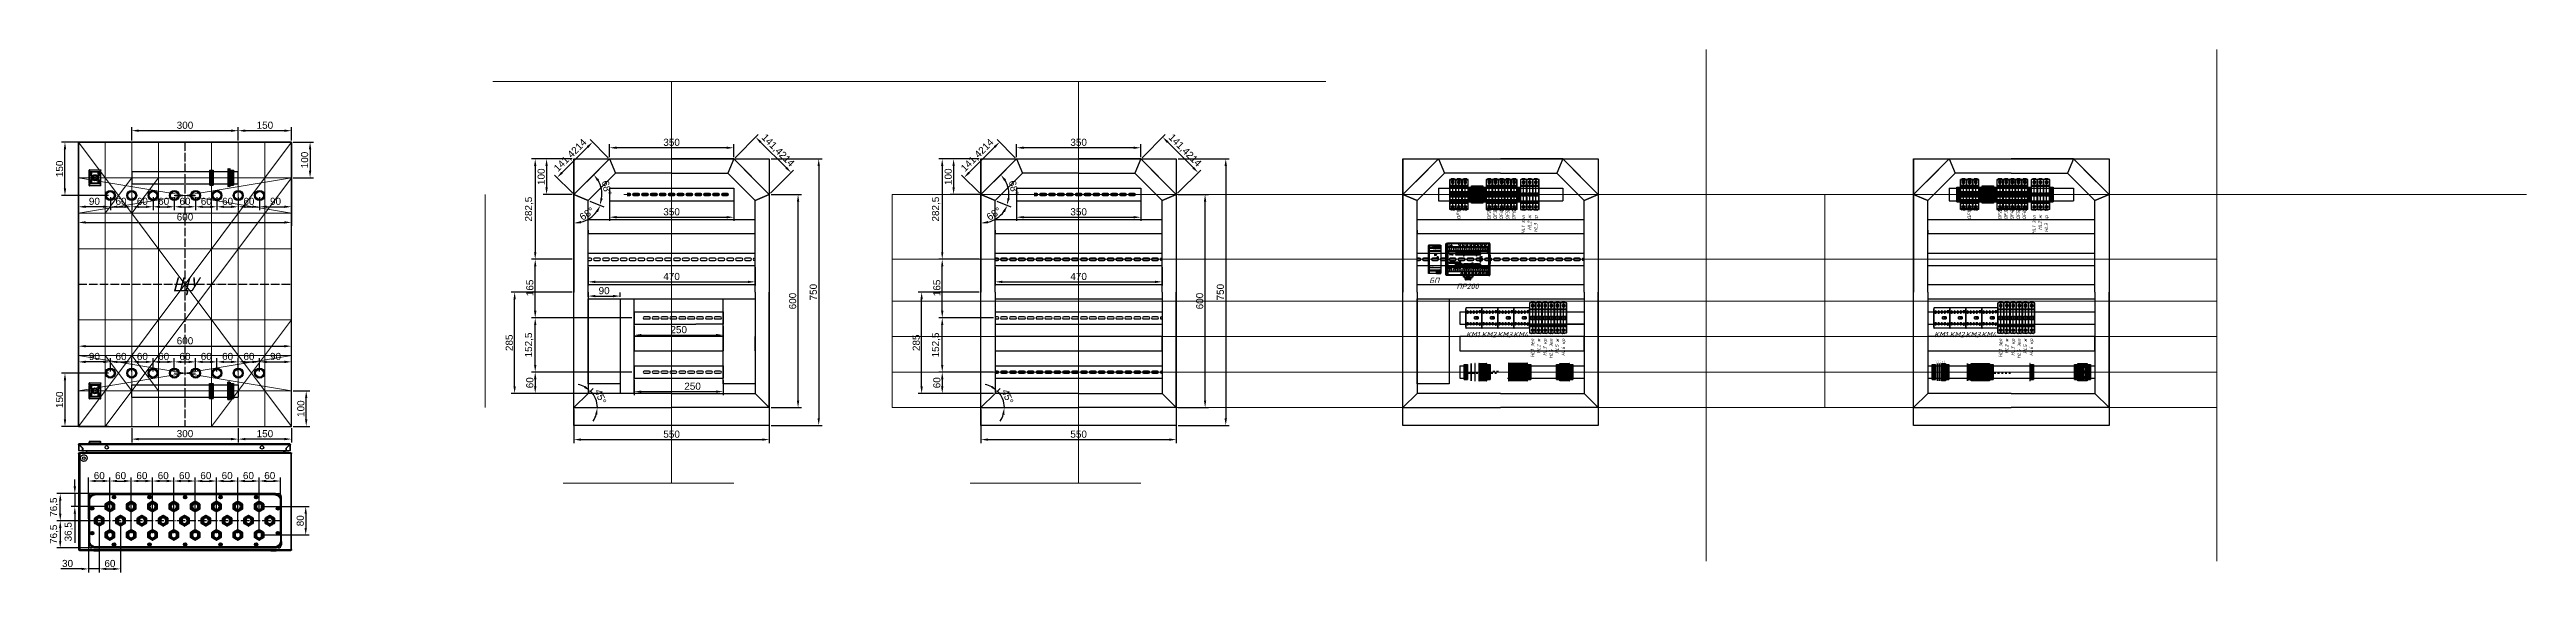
# Model space of a CAD drawing. Header units: millimetres. Extents: x 0 to 53000, y -591 to 24400.
# Drawn here: x 20692 to 27665, y 1861 to 3333 of the extents above; entities that cross this region are included whole.
import ezdxf
from ezdxf.enums import TextEntityAlignment as Align

# ---------------------------------------------------------------- set-up
doc = ezdxf.new("R2010")
doc.units = ezdxf.units.MM
for name, pattern in [('ACAD_ISO04W100', [30, 24, -3, 0, -3]), ('K5LT_BASIC', [0]), ('K5LT_THIN', [0])]:
    doc.linetypes.add(name, pattern=pattern)
for name, color, linetype in [('MAIN-1', 7, 'Continuous'), ('MAIN-2', 7, 'Continuous'), ('размеры', 3, 'Continuous')]:
    doc.layers.add(name, color=color, linetype=linetype)
for name, color, linetype, lineweight in [('КК перф 40х60', 6, 'Continuous', 30), ('Осевые центральные', 5, 'ACAD_ISO04W100', 30), ('Основная', 7, 'Continuous', 30), ('Перемычка', 6, 'Continuous', 140)]:
    doc.layers.add(name, color=color, linetype=linetype, lineweight=lineweight)
doc.layers.add('Привязки', color=2, linetype='Continuous', lineweight=0, plot=False, transparency=0.8)
doc.styles.get("Standard").update_dxf_attribs({"font": 'arial.ttf'})
doc.styles.add('текст', font='isocpeui.ttf')
doc.dimstyles.new('ISO2', dxfattribs={"dimtxt": 20, "dimasz": 20, "dimexe": 10, "dimexo": 5, "dimgap": 5, "dimtad": 1, "dimdec": 4, "dimdsep": 46, "dimlunit": 6, "dimtxsty": 'Standard', "dimcen": 20, "dimadec": 0, "dimazin": 0, "dimtfac": 1, "dimtdec": 4, "dimtmove": 0, "dimatfit": 3, "dimfxl": 1, "dimtolj": 1, "dimtzin": 0, "dimarcsym": 0})

msp = doc.modelspace()

# ---------------------------------------------------------------- texts
at = {"char_height": 3.5, "attachment_point": 4, "rotation": 90, "style": 'текст'}
for s, insert in [('\\pxql;L1', (26003.9776, 2451.77097)), ('\\pxql;L2', (26009.6776, 2451.77095)), ('\\pxql;L3', (26015.3776, 2451.77095)), ('\\pxql;N', (26021.0776, 2451.77094)), ('\\pxql;PE', (26026.7776, 2451.77093))]:
    msp.add_mtext_dynamic_manual_height_columns(s, width=29.7992202, gutter_width=250, heights=[5.07264], dxfattribs=dict(at, insert=insert))

# ---------------------------------------------------------------- blocks, each defined once
blk = doc.blocks.new('*U186')
at = {"layer": 'MAIN-1'}
for p, q in [((-13.1, 7.2), (-13.1, 7.1)), ((-13.1, 7.1), (-13.1, 7.1)), ((-13.1, 7.1), (-13.1, 7)), ((-13.1, 7), (-13.1, 7)), ((-13.1, 7), (-13.1, 6.9)), ((-13.1, 6.9), (-13.1, 6.8)), ((-13.1, 6.8), (-13.1, 6.8)), ((-13.1, 6.7), (-13.1, 6.8)), ((-13.1, 6.6), (-13.1, 6.7)), ((-13.1, 6.7), (-13.1, 6.7)), ((-13.1, 6.7), (-13.1, 6.7)), ((-13.1, 6.5), (-13.1, 6.6)), ((-13.1, 6.6), (-13.1, 6.6)), ((-13.1, 6.6), (-13.1, 6.6)), ((-13.1, 6.1), (-13.1, 6.5)), ((-13.1, 5.8), (-13.1, 6.1)), ((-13.1, 5.4), (-13.1, 5.8)), ((-13.1, 5), (-13.1, 5.4)), ((-13.1, 4.6), (-13.1, 5)), ((-13.1, 4.3), (-13.1, 4.6)), ((-13.1, 3.9), (-13.1, 4.3)), ((-13.1, 3.5), (-13.1, 3.9)), ((-13.1, 3.1), (-13.1, 3.5)), ((-13.1, 2.7), (-13.1, 3.1)), ((-13.1, 2.3), (-13.1, 2.7)), ((-13.1, 1.9), (-13.1, 2.3)), ((-13.1, 1.5), (-13.1, 1.9)), ((-13.1, 1.1), (-13.1, 1.5)), ((-13.1, 0.7), (-13.1, 1.1)), ((-13.1, 0.3), (-13.1, 0.7)), ((-13.1, -0.2), (-13.1, 0.3)), ((-12.8, 7.8), (-12.6, 7.9)), ((-12.6, 7.9), (-12.4, 8)), ((-12.4, 8), (-12.2, 8.1)), ((-12.2, 8.1), (-12.1, 8.2)), ((-12.1, 8.2), (-11.9, 8.3)), ((-11.9, 8.3), (-11.7, 8.4)), ((-11.7, 8.4), (-11.5, 8.5)), ((-11.5, 8.5), (-11.5, 8.5)), ((-11.5, 8.5), (-11.5, 8.5)), ((-11.5, 8.5), (-11.4, 8.5)), ((-11.4, 8.5), (-11.4, 8.6)), ((-11.4, 8.6), (-11.4, 8.6)), ((-11.4, 8.6), (-11.3, 8.6)), ((-11, 8.8), (-11.3, 8.6)), ((-11.3, 8.6), (-11.3, 8.6)), ((-10.7, 9), (-11, 8.8)), ((-10.4, 9.1), (-10.7, 9)), ((-10.1, 9.3), (-10.4, 9.1)), ((-9.8, 9.5), (-10.1, 9.3)), ((-9.5, 9.7), (-9.8, 9.5)), ((-9.1, 9.9), (-9.5, 9.7)), ((-8.8, 10), (-9.1, 9.9)), ((-8.5, 10.2), (-8.8, 10)), ((-8.2, 10.4), (-8.5, 10.2)), ((-7.9, 10.6), (-8.2, 10.4)), ((-7.5, 10.8), (-7.9, 10.6)), ((-7.2, 11), (-7.5, 10.8)), ((-6.9, 11.2), (-7.2, 11)), ((-6.6, 11.4), (-6.9, 11.2)), ((-6.2, 11.5), (-6.6, 11.4)), ((-5.9, 11.7), (-6.2, 11.5)), ((-5.6, 11.9), (-5.9, 11.7)), ((-5.3, 12.1), (-5.6, 11.9)), ((-4.9, 12.3), (-5.3, 12.1)), ((-4.6, 12.5), (-4.9, 12.3)), ((-4.3, 12.7), (-4.6, 12.5)), ((-4, 12.8), (-4.3, 12.7)), ((-3.7, 13), (-4, 12.8)), ((-3.4, 13.2), (-3.7, 13)), ((-3, 13.4), (-3.4, 13.2)), ((-2.7, 13.6), (-3, 13.4)), ((-2.4, 13.7), (-2.7, 13.6)), ((-2.1, 13.9), (-2.4, 13.7)), ((-1.8, 14.1), (-2.1, 13.9)), ((-1.5, 14.3), (-1.8, 14.1)), ((-1.2, 14.4), (-1.5, 14.3)), ((-0.9, 14.6), (-1.2, 14.4)), ((-0.6, 14.8), (-0.9, 14.6)), ((-0.3, 14.9), (-0.6, 14.8)), ((0, 12.7), (0, 14.9)), ((0, 12.7), (0, 7.6)), ((0.3, 14.9), (0.5, 14.8)), ((0.5, 14.8), (0.7, 14.7)), ((0.7, 14.7), (0.9, 14.6)), ((0.9, 14.6), (1, 14.5)), ((1, 14.5), (1.2, 14.4)), ((1.2, 14.4), (1.4, 14.3)), ((1.4, 14.3), (1.6, 14.2)), ((1.6, 14.2), (1.6, 14.2)), ((1.6, 14.2), (1.6, 14.2)), ((1.6, 14.2), (1.7, 14.2)), ((1.7, 14.2), (1.7, 14.2)), ((1.7, 14.2), (1.7, 14.1)), ((1.7, 14.1), (1.8, 14.1)), ((1.8, 14.1), (1.8, 14.1)), ((2.1, 13.9), (1.8, 14.1)), ((2.4, 13.8), (2.1, 13.9)), ((2.7, 13.6), (2.4, 13.8)), ((3, 13.4), (2.7, 13.6)), ((3.3, 13.2), (3, 13.4)), ((3.7, 13), (3.3, 13.2)), ((4, 12.9), (3.7, 13)), ((4.3, 12.7), (4, 12.9)), ((4.6, 12.5), (4.3, 12.7)), ((4.9, 12.3), (4.6, 12.5)), ((5.2, 12.1), (4.9, 12.3)), ((5.6, 11.9), (5.2, 12.1)), ((5.9, 11.7), (5.6, 11.9)), ((6.2, 11.6), (5.9, 11.7)), ((6.5, 11.4), (6.2, 11.6)), ((6.9, 11.2), (6.5, 11.4)), ((7.2, 11), (6.9, 11.2)), ((7.5, 10.8), (7.2, 11)), ((7.9, 10.6), (7.5, 10.8)), ((8.2, 10.4), (7.9, 10.6)), ((8.5, 10.2), (8.2, 10.4)), ((8.8, 10.1), (8.5, 10.2)), ((9.1, 9.9), (8.8, 10.1)), ((9.5, 9.7), (9.1, 9.9)), ((9.8, 9.5), (9.5, 9.7)), ((10.1, 9.3), (9.8, 9.5)), ((10.4, 9.2), (10.1, 9.3)), ((10.7, 9), (10.4, 9.2)), ((11, 8.8), (10.7, 9)), ((11.3, 8.6), (11, 8.8)), ((11.6, 8.5), (11.3, 8.6)), ((11.9, 8.3), (11.6, 8.5)), ((12.2, 8.1), (11.9, 8.3)), ((12.5, 7.9), (12.2, 8.1)), ((12.8, 7.8), (12.5, 7.9)), ((13.1, 7.2), (13.1, 6.8)), ((13.1, 6.8), (13.1, 6.4)), ((13.1, 6.4), (13.1, 6.1)), ((13.1, 6.1), (13.1, 5.7)), ((13.1, 5.7), (13.1, 5.3)), ((13.1, 5.3), (13.1, 4.9)), ((13.1, 4.9), (13.1, 4.6)), ((13.1, 4.6), (13.1, 4.2)), ((13.1, 4.2), (13.1, 3.8)), ((13.1, 3.8), (13.1, 3.4)), ((13.1, 3.4), (13.1, 3)), ((13.1, 3), (13.1, 2.6)), ((13.1, 2.6), (13.1, 2.2)), ((13.1, 2.2), (13.1, 1.8)), ((13.1, 1.8), (13.1, 1.4)), ((13.1, 1.4), (13.1, 1)), ((13.1, 1), (13.1, 0.6)), ((13.1, 0.6), (13.1, 0.2)), ((13.1, 0.2), (13.1, -0.3)), ((-13.1, -0.6), (-13.1, -0.2)), ((-13.1, -1), (-13.1, -0.6)), ((-13.1, -1.4), (-13.1, -1)), ((-13.1, -1.8), (-13.1, -1.4)), ((-13.1, -2.2), (-13.1, -1.8)), ((-13.1, -2.6), (-13.1, -2.2)), ((-13.1, -3), (-13.1, -2.6)), ((-13.1, -3.4), (-13.1, -3)), ((-13.1, -3.8), (-13.1, -3.4)), ((-13.1, -4.2), (-13.1, -3.8)), ((-13.1, -4.6), (-13.1, -4.2)), ((-13.1, -4.9), (-13.1, -4.6)), ((-13.1, -5.3), (-13.1, -4.9)), ((-13.1, -5.7), (-13.1, -5.3)), ((-13.1, -6.1), (-13.1, -5.7)), ((-13.1, -6.4), (-13.1, -6.1)), ((-13.1, -6.8), (-13.1, -6.4)), ((-13.1, -7.2), (-13.1, -6.8)), ((-12.4, -8), (-12.8, -7.8)), ((-12.1, -8.2), (-12.4, -8)), ((-11.8, -8.4), (-12.1, -8.2)), ((-11.4, -8.5), (-11.8, -8.4)), ((-11.1, -8.7), (-11.4, -8.5)), ((-10.7, -8.9), (-11.1, -8.7)), ((-10.4, -9.1), (-10.7, -8.9)), ((-10, -9.4), (-10.4, -9.1)), ((-9.7, -9.6), (-10, -9.4)), ((-9.3, -9.8), (-9.7, -9.6)), ((-9, -10), (-9.3, -9.8)), ((-8.6, -10.2), (-9, -10)), ((-8.2, -10.4), (-8.6, -10.2)), ((-7.9, -10.6), (-8.2, -10.4)), ((-7.5, -10.8), (-7.9, -10.6)), ((-7.1, -11), (-7.5, -10.8)), ((-6.7, -11.3), (-7.1, -11)), ((-6.4, -11.5), (-6.7, -11.3)), ((-6, -11.7), (-6.4, -11.5)), ((-5.6, -11.9), (-6, -11.7)), ((-5.3, -12.1), (-5.6, -11.9)), ((-4.9, -12.3), (-5.3, -12.1)), ((-4.5, -12.5), (-4.9, -12.3)), ((-4.2, -12.7), (-4.5, -12.5)), ((-3.8, -13), (-4.2, -12.7)), ((-3.4, -13.2), (-3.8, -13)), ((-3.1, -13.4), (-3.4, -13.2)), ((-2.7, -13.6), (-3.1, -13.4)), ((-2.4, -13.8), (-2.7, -13.6)), ((-2, -14), (-2.4, -13.8)), ((-1.7, -14.2), (-2, -14)), ((-1.3, -14.4), (-1.7, -14.2)), ((-1, -14.6), (-1.3, -14.4)), ((-0.7, -14.8), (-1, -14.6)), ((-0.3, -14.9), (-0.7, -14.8)), ((0, -7.6), (0, -12.7)), ((0, -12.7), (0, -14.9)), ((0.7, -14.8), (0.3, -14.9)), ((1, -14.6), (0.7, -14.8)), ((1.3, -14.4), (1, -14.6)), ((1.7, -14.2), (1.3, -14.4)), ((2, -14), (1.7, -14.2)), ((2.4, -13.8), (2, -14)), ((2.7, -13.6), (2.4, -13.8)), ((3.1, -13.4), (2.7, -13.6)), ((3.4, -13.2), (3.1, -13.4)), ((3.8, -13), (3.4, -13.2)), ((4.2, -12.7), (3.8, -13)), ((4.5, -12.5), (4.2, -12.7)), ((4.9, -12.3), (4.5, -12.5)), ((5.3, -12.1), (4.9, -12.3)), ((5.6, -11.9), (5.3, -12.1)), ((6, -11.7), (5.6, -11.9)), ((6.4, -11.5), (6, -11.7)), ((6.7, -11.3), (6.4, -11.5)), ((7.1, -11), (6.7, -11.3)), ((7.5, -10.8), (7.1, -11)), ((7.9, -10.6), (7.5, -10.8)), ((8.2, -10.4), (7.9, -10.6)), ((8.6, -10.2), (8.2, -10.4)), ((9, -10), (8.6, -10.2)), ((9.3, -9.8), (9, -10)), ((9.7, -9.6), (9.3, -9.8)), ((10, -9.4), (9.7, -9.6)), ((10.4, -9.1), (10, -9.4)), ((10.7, -8.9), (10.4, -9.1)), ((11.1, -8.7), (10.7, -8.9)), ((11.4, -8.5), (11.1, -8.7)), ((11.8, -8.4), (11.4, -8.5)), ((12.1, -8.2), (11.8, -8.4)), ((12.4, -8), (12.1, -8.2)), ((12.8, -7.8), (12.4, -8)), ((13.1, -0.3), (13.1, -0.7)), ((13.1, -0.7), (13.1, -1.1)), ((13.1, -1.1), (13.1, -1.5)), ((13.1, -1.5), (13.1, -1.9)), ((13.1, -1.9), (13.1, -2.3)), ((13.1, -2.3), (13.1, -2.7)), ((13.1, -2.7), (13.1, -3.1)), ((13.1, -3.1), (13.1, -3.5)), ((13.1, -3.5), (13.1, -3.9)), ((13.1, -3.9), (13.1, -4.3)), ((13.1, -4.3), (13.1, -4.6)), ((13.1, -4.6), (13.1, -5)), ((13.1, -5), (13.1, -5.4)), ((13.1, -5.4), (13.1, -5.8)), ((13.1, -5.8), (13.1, -6.1)), ((13.1, -6.1), (13.1, -6.5)), ((13.1, -6.5), (13.1, -6.6)), ((13.1, -6.6), (13.1, -6.6)), ((13.1, -6.6), (13.1, -6.6)), ((13.1, -6.6), (13.1, -6.7)), ((13.1, -6.7), (13.1, -6.7)), ((13.1, -6.7), (13.1, -6.7)), ((13.1, -6.7), (13.1, -6.8)), ((13.1, -6.8), (13.1, -6.8)), ((13.1, -6.8), (13.1, -6.9)), ((13.1, -6.9), (13.1, -7)), ((13.1, -7), (13.1, -7)), ((13.1, -7), (13.1, -7.1)), ((13.1, -7.1), (13.1, -7.1)), ((13.1, -7.1), (13.1, -7.2))]:
    blk.add_line(p, q, dxfattribs=at)
for radius, start, end in [(15, 148.67495, 151.32505), (12.7, 90, 269.99998), (7.61, 90, 179.99998), (7.61, 179.99998, 269.99998), (15, 90, 91.32508), (15, 88.67492, 90), (12.7, 269.99998, 90), (7.61, 0.00002, 90), (7.61, 269.99998, 0.00002), (15, 28.67495, 31.32505), (15, 208.67491, 211.32507), (15, 268.67494, 269.99998), (15, 269.99998, 271.32506), (15, 328.67493, 331.32509)]:
    blk.add_arc((0, 0), radius, start, end, dxfattribs=at)
at = {"layer": 'MAIN-2'}
for p, q in [((-13.1, 7.2), (-13.1, 7.2)), ((-13.1, 6.5), (-13.1, 6.5)), ((-12.8, 7.8), (-12.8, 7.8)), ((-12.2, 8.1), (-12.2, 8.1)), ((-7.6, 0), (-9.7, 0)), ((-0.9, 14.6), (-0.9, 14.6)), ((-0.3, 14.9), (-0.3, 14.9)), ((0, 12.7), (0, 12.7)), ((0, 11.4), (0, 11.4)), ((0, 10.8), (0, 10.8)), ((0, 9.7), (0, 9.7)), ((0.3, 14.9), (0.3, 14.9)), ((0.9, 14.6), (0.9, 14.6)), ((7.6, 0), (9.7, 0)), ((12.2, 8.1), (12.2, 8.1)), ((12.8, 7.8), (12.8, 7.8)), ((13.1, 7.2), (13.1, 7.2)), ((13.1, 6.5), (13.1, 6.5)), ((-13.1, -6.5), (-13.1, -6.5)), ((-13.1, -7.2), (-13.1, -7.2)), ((-12.8, -7.8), (-12.8, -7.8)), ((-12.2, -8.1), (-12.2, -8.1)), ((-0.9, -14.6), (-0.9, -14.6)), ((-0.3, -14.9), (-0.3, -14.9)), ((0, -9.7), (0, -9.7)), ((0, -10.8), (0, -10.8)), ((0, -11.4), (0, -11.4)), ((0, -12.7), (0, -12.7)), ((0.3, -14.9), (0.3, -14.9)), ((0.9, -14.6), (0.9, -14.6)), ((12.2, -8.1), (12.2, -8.1)), ((12.8, -7.8), (12.8, -7.8)), ((13.1, -6.5), (13.1, -6.5)), ((13.1, -7.2), (13.1, -7.2))]:
    blk.add_line(p, q, dxfattribs=at)
for centre, radius, start, end in [((-11.3, 6.5), 1.82, 120.00001, 179.99998), ((0, 0), 11.4, 90, 270.00002), ((0, 0), 10.8, 90, 269.99998), ((0, 0), 9.69, 90, 179.99998), ((0, 0), 9.69, 179.99998, 269.99998), ((0, 13), 1.82, 90, 120.00001), ((0, 13), 1.82, 59.99999, 90), ((0, 0), 11.4, 269.99998, 90), ((0, 0), 10.8, 269.99998, 90), ((0, 0), 9.69, 0.00002, 90), ((0, 0), 9.69, 269.99998, 0.00002), ((11.3, 6.5), 1.82, 0.00002, 59.99999), ((-11.3, -6.5), 1.82, 179.99998, 240.00001), ((0, -13), 1.82, 240.00001, 269.99998), ((0, -13), 1.82, 269.99998, 299.99999), ((11.3, -6.5), 1.82, 299.99999, 0.00002)]:
    blk.add_arc(centre, radius, start, end, dxfattribs=at)
blk = doc.blocks.new('*U185')
at = {"layer": 'Основная', "color": 0, "linetype": 'ByBlock', "lineweight": -2, "transparency": 16777216}
for p in [(0, 80), (60, 80), (120, 80), (180, 80), (240, 80), (300, 80), (360, 80), (420, 80), (0, 0), (60, 0), (120, 0), (180, 0), (240, 0), (300, 0), (360, 0), (420, 0)]:
    blk.add_blockref('*U186', p, dxfattribs=at)
blk = doc.blocks.new('*D240')
at = {"layer": 'Defpoints', "color": 0, "transparency": 16777216}
for p in [(20801.9, 2118.4), (20801.9, 2006.5), (20861.9, 1966.5)]:
    blk.add_point(p, dxfattribs=at)
at = {"layer": 'размеры', "color": 0, "lineweight": -2, "transparency": 16777216}
for p, q in [((20801.9, 2011.5), (20801.9, 2128.4)), ((20841.9, 2118.4), (20821.9, 2118.4)), ((20861.9, 1971.5), (20861.9, 2128.4))]:
    blk.add_line(p, q, dxfattribs=at)
at = {"layer": 'размеры', "color": 0, "transparency": 16777216}
for points in [[(20821.9, 2121.8), (20821.9, 2115.1), (20801.9, 2118.4)], [(20841.9, 2121.8), (20841.9, 2115.1), (20861.9, 2118.4)]]:
    blk.add_solid(points, dxfattribs=at)
at = {"layer": 'размеры', "color": 0, "transparency": 16777216, "insert": (20831.9, 2133.6), "char_height": 20, "attachment_point": 5}
blk.add_mtext('\\A1;60', dxfattribs=at)
blk = doc.blocks.new('*D241')
at = {"layer": 'Defpoints', "color": 0, "transparency": 16777216}
for p in [(20921.9, 2118.4), (20861.9, 2006.5), (20921.9, 1966.5)]:
    blk.add_point(p, dxfattribs=at)
at = {"layer": 'размеры', "color": 0, "lineweight": -2, "transparency": 16777216}
for p, q in [((20861.9, 2011.5), (20861.9, 2128.4)), ((20881.9, 2118.4), (20901.9, 2118.4)), ((20921.9, 1971.5), (20921.9, 2128.4))]:
    blk.add_line(p, q, dxfattribs=at)
at = {"layer": 'размеры', "color": 0, "transparency": 16777216}
for points in [[(20881.9, 2121.8), (20881.9, 2115.1), (20861.9, 2118.4)], [(20901.9, 2121.8), (20901.9, 2115.1), (20921.9, 2118.4)]]:
    blk.add_solid(points, dxfattribs=at)
at = {"layer": 'размеры', "color": 0, "transparency": 16777216, "insert": (20891.9, 2133.6), "char_height": 20, "attachment_point": 5}
blk.add_mtext('\\A1;60', dxfattribs=at)
blk = doc.blocks.new('*D242')
at = {"layer": 'Defpoints', "color": 0, "transparency": 16777216}
for p in [(20861.9, 2006.5), (20722, 1930), (20861.9, 1930)]:
    blk.add_point(p, dxfattribs=at)
at = {"layer": 'размеры', "color": 0, "lineweight": -2, "transparency": 16777216}
for p, q in [((20856.9, 2006.5), (20712, 2006.5)), ((20722, 1986.5), (20722, 1950)), ((20856.9, 1930), (20712, 1930))]:
    blk.add_line(p, q, dxfattribs=at)
at = {"layer": 'размеры', "color": 0, "transparency": 16777216}
for points in [[(20718.7, 1986.5), (20725.4, 1986.5), (20722, 2006.5)], [(20718.7, 1950), (20725.4, 1950), (20722, 1930)]]:
    blk.add_solid(points, dxfattribs=at)
at = {"layer": 'размеры', "color": 0, "transparency": 16777216, "insert": (20705, 1968.3), "char_height": 20, "attachment_point": 5, "rotation": 90}
blk.add_mtext('\\A1;76,5', dxfattribs=at)
blk = doc.blocks.new('*D243')
at = {"layer": 'Defpoints', "color": 0, "transparency": 16777216}
for p in [(20722, 2083), (20861.9, 2083), (20861.9, 2006.5)]:
    blk.add_point(p, dxfattribs=at)
at = {"layer": 'размеры', "color": 0, "lineweight": -2, "transparency": 16777216}
for p, q in [((20856.9, 2083), (20712, 2083)), ((20722, 2026.5), (20722, 2063)), ((20856.9, 2006.5), (20712, 2006.5))]:
    blk.add_line(p, q, dxfattribs=at)
at = {"layer": 'размеры', "color": 0, "transparency": 16777216}
for points in [[(20718.7, 2063), (20725.4, 2063), (20722, 2083)], [(20718.7, 2026.5), (20725.4, 2026.5), (20722, 2006.5)]]:
    blk.add_solid(points, dxfattribs=at)
at = {"layer": 'размеры', "color": 0, "transparency": 16777216, "insert": (20705, 2044.8), "char_height": 20, "attachment_point": 5, "rotation": 90}
blk.add_mtext('\\A1;76,5', dxfattribs=at)
blk = doc.blocks.new('*D198')
at = {"layer": 'Defpoints', "color": 0, "transparency": 16777216}
for p in [(21161.9, 2118.4), (21101.9, 1966.5), (21161.9, 1966.5)]:
    blk.add_point(p, dxfattribs=at)
at = {"layer": 'размеры', "color": 0, "lineweight": -2, "transparency": 16777216}
for p, q in [((21101.9, 1971.5), (21101.9, 2128.4)), ((21121.9, 2118.4), (21141.9, 2118.4)), ((21161.9, 1971.5), (21161.9, 2128.4))]:
    blk.add_line(p, q, dxfattribs=at)
at = {"layer": 'размеры', "color": 0, "transparency": 16777216}
for points in [[(21121.9, 2121.8), (21121.9, 2115.1), (21101.9, 2118.4)], [(21141.9, 2121.8), (21141.9, 2115.1), (21161.9, 2118.4)]]:
    blk.add_solid(points, dxfattribs=at)
at = {"layer": 'размеры', "color": 0, "transparency": 16777216, "insert": (21131.9, 2133.6), "char_height": 20, "attachment_point": 5}
blk.add_mtext('\\A1;60', dxfattribs=at)
blk = doc.blocks.new('*D244')
at = {"layer": 'Defpoints', "color": 0, "transparency": 16777216}
for p in [(21041.9, 2118.4), (21041.9, 1966.5), (21101.9, 1966.5)]:
    blk.add_point(p, dxfattribs=at)
at = {"layer": 'размеры', "color": 0, "lineweight": -2, "transparency": 16777216}
for p, q in [((21041.9, 1971.5), (21041.9, 2128.4)), ((21081.9, 2118.4), (21061.9, 2118.4)), ((21101.9, 1971.5), (21101.9, 2128.4))]:
    blk.add_line(p, q, dxfattribs=at)
at = {"layer": 'размеры', "color": 0, "transparency": 16777216}
for points in [[(21061.9, 2121.8), (21061.9, 2115.1), (21041.9, 2118.4)], [(21081.9, 2121.8), (21081.9, 2115.1), (21101.9, 2118.4)]]:
    blk.add_solid(points, dxfattribs=at)
at = {"layer": 'размеры', "color": 0, "transparency": 16777216, "insert": (21071.9, 2133.6), "char_height": 20, "attachment_point": 5}
blk.add_mtext('\\A1;60', dxfattribs=at)
blk = doc.blocks.new('*D245')
at = {"layer": 'Defpoints', "color": 0, "transparency": 16777216}
for p in [(20981.9, 2118.4), (20981.9, 1966.5), (21041.9, 2006.5)]:
    blk.add_point(p, dxfattribs=at)
at = {"layer": 'размеры', "color": 0, "lineweight": -2, "transparency": 16777216}
for p, q in [((20981.9, 1971.5), (20981.9, 2128.4)), ((21021.9, 2118.4), (21001.9, 2118.4)), ((21041.9, 2011.5), (21041.9, 2128.4))]:
    blk.add_line(p, q, dxfattribs=at)
at = {"layer": 'размеры', "color": 0, "transparency": 16777216}
for points in [[(21001.9, 2121.8), (21001.9, 2115.1), (20981.9, 2118.4)], [(21021.9, 2121.8), (21021.9, 2115.1), (21041.9, 2118.4)]]:
    blk.add_solid(points, dxfattribs=at)
at = {"layer": 'размеры', "color": 0, "transparency": 16777216, "insert": (21011.9, 2133.6), "char_height": 20, "attachment_point": 5}
blk.add_mtext('\\A1;60', dxfattribs=at)
blk = doc.blocks.new('*D199')
at = {"layer": 'Defpoints', "color": 0, "transparency": 16777216}
for p in [(20921.9, 2118.4), (20921.9, 2006.5), (20981.9, 2006.5)]:
    blk.add_point(p, dxfattribs=at)
at = {"layer": 'размеры', "color": 0, "lineweight": -2, "transparency": 16777216}
for p, q in [((20921.9, 2011.5), (20921.9, 2128.4)), ((20961.9, 2118.4), (20941.9, 2118.4)), ((20981.9, 2011.5), (20981.9, 2128.4))]:
    blk.add_line(p, q, dxfattribs=at)
at = {"layer": 'размеры', "color": 0, "transparency": 16777216}
for points in [[(20941.9, 2121.8), (20941.9, 2115.1), (20921.9, 2118.4)], [(20961.9, 2121.8), (20961.9, 2115.1), (20981.9, 2118.4)]]:
    blk.add_solid(points, dxfattribs=at)
at = {"layer": 'размеры', "color": 0, "transparency": 16777216, "insert": (20951.9, 2133.6), "char_height": 20, "attachment_point": 5}
blk.add_mtext('\\A1;60', dxfattribs=at)
blk = doc.blocks.new('*D246')
at = {"layer": 'Defpoints', "color": 0, "transparency": 16777216}
for p in [(23864.1, 2925), (23945.1, 2925), (23864.1, 2325)]:
    blk.add_point(p, dxfattribs=at)
at = {"layer": 'размеры', "color": 0, "lineweight": -2, "transparency": 16777216}
for p, q in [((23869.1, 2925), (23955.1, 2925)), ((23945.1, 2345), (23945.1, 2905)), ((23869.1, 2325), (23955.1, 2325))]:
    blk.add_line(p, q, dxfattribs=at)
at = {"layer": 'размеры', "color": 0, "transparency": 16777216}
for points in [[(23941.8, 2905), (23948.4, 2905), (23945.1, 2925)], [(23941.8, 2345), (23948.4, 2345), (23945.1, 2325)]]:
    blk.add_solid(points, dxfattribs=at)
at = {"layer": 'размеры', "color": 0, "transparency": 16777216, "insert": (23929.9, 2625), "char_height": 20, "attachment_point": 5, "rotation": 90}
blk.add_mtext('\\A1;600', dxfattribs=at)
blk = doc.blocks.new('*D247')
at = {"layer": 'Defpoints', "color": 0, "transparency": 16777216}
for p in [(23414.1, 3056.5), (23414.1, 3025), (23764.1, 3025)]:
    blk.add_point(p, dxfattribs=at)
at = {"layer": 'размеры', "color": 0, "lineweight": -2, "transparency": 16777216}
for p, q in [((23414.1, 3030), (23414.1, 3066.5)), ((23744.1, 3056.5), (23434.1, 3056.5)), ((23764.1, 3030), (23764.1, 3066.5))]:
    blk.add_line(p, q, dxfattribs=at)
at = {"layer": 'размеры', "color": 0, "transparency": 16777216}
for points in [[(23434.1, 3059.8), (23434.1, 3053.2), (23414.1, 3056.5)], [(23744.1, 3059.8), (23744.1, 3053.2), (23764.1, 3056.5)]]:
    blk.add_solid(points, dxfattribs=at)
at = {"layer": 'размеры', "color": 0, "transparency": 16777216, "insert": (23589.1, 3071.7), "char_height": 20, "attachment_point": 5}
blk.add_mtext('\\A1;350', dxfattribs=at)
blk = doc.blocks.new('*D200')
at = {"layer": 'Defpoints', "color": 0, "transparency": 16777216}
for p in [(23764.1, 3025), (23925.6, 2986.5), (23864.1, 2925)]:
    blk.add_point(p, dxfattribs=at)
at = {"layer": 'размеры', "color": 0, "lineweight": -2, "transparency": 16777216}
for p, q in [((23767.6, 3028.5), (23832.7, 3093.6)), ((23839.8, 3072.4), (23911.5, 3000.6)), ((23867.6, 2928.5), (23932.7, 2993.6))]:
    blk.add_line(p, q, dxfattribs=at)
at = {"layer": 'размеры', "color": 0, "transparency": 16777216}
for points in [[(23842.1, 3074.7), (23837.4, 3070), (23825.6, 3086.5)], [(23913.8, 3003), (23909.1, 2998.3), (23925.6, 2986.5)]]:
    blk.add_solid(points, dxfattribs=at)
at = {"layer": 'размеры', "color": 0, "transparency": 16777216, "insert": (23887.6, 3048.5), "char_height": 20, "attachment_point": 5, "rotation": 315}
blk.add_mtext('\\A1;141,4214', dxfattribs=at)
blk = doc.blocks.new('*D248')
at = {"layer": 'Defpoints', "color": 0, "transparency": 16777216}
for p in [(23366.6, 3072.5), (23414.1, 3025), (23314.1, 2925)]:
    blk.add_point(p, dxfattribs=at)
at = {"layer": 'размеры', "color": 0, "lineweight": -2, "transparency": 16777216}
for p, q in [((23410.6, 3028.5), (23359.5, 3079.6)), ((23280.8, 2986.6), (23352.5, 3058.4)), ((23310.6, 2928.5), (23259.5, 2979.6))]:
    blk.add_line(p, q, dxfattribs=at)
at = {"layer": 'размеры', "color": 0, "transparency": 16777216}
for points in [[(23350.1, 3060.7), (23354.8, 3056), (23366.6, 3072.5)], [(23278.4, 2989), (23283.1, 2984.3), (23266.6, 2972.5)]]:
    blk.add_solid(points, dxfattribs=at)
at = {"layer": 'размеры', "color": 0, "transparency": 16777216, "insert": (23304.6, 3034.5), "char_height": 20, "attachment_point": 5, "rotation": 45}
blk.add_mtext('\\A1;141,4214', dxfattribs=at)
blk = doc.blocks.new('*D249')
at = {"layer": 'Defpoints', "color": 0, "transparency": 16777216}
for p in [(23314.1, 2325), (23864.1, 2325), (23864.1, 2235)]:
    blk.add_point(p, dxfattribs=at)
at = {"layer": 'размеры', "color": 0, "lineweight": -2, "transparency": 16777216}
for p, q in [((23314.1, 2320), (23314.1, 2225)), ((23864.1, 2320), (23864.1, 2225)), ((23334.1, 2235), (23844.1, 2235))]:
    blk.add_line(p, q, dxfattribs=at)
at = {"layer": 'размеры', "color": 0, "transparency": 16777216}
for points in [[(23334.1, 2238.3), (23334.1, 2231.7), (23314.1, 2235)], [(23844.1, 2238.3), (23844.1, 2231.7), (23864.1, 2235)]]:
    blk.add_solid(points, dxfattribs=at)
at = {"layer": 'размеры', "color": 0, "transparency": 16777216, "insert": (23589.1, 2250.2), "char_height": 20, "attachment_point": 5}
blk.add_mtext('\\A1;550', dxfattribs=at)
blk = doc.blocks.new('*D201')
at = {"layer": 'Defpoints', "color": 0, "transparency": 16777216}
for p in [(23414.1, 2942.5), (23764.1, 2942.5), (23764.1, 2861)]:
    blk.add_point(p, dxfattribs=at)
at = {"layer": 'размеры', "color": 0, "lineweight": -2, "transparency": 16777216}
for p, q in [((23414.1, 2937.5), (23414.1, 2851)), ((23764.1, 2937.5), (23764.1, 2851)), ((23434.1, 2861), (23744.1, 2861))]:
    blk.add_line(p, q, dxfattribs=at)
at = {"layer": 'размеры', "color": 0, "transparency": 16777216}
for points in [[(23434.1, 2864.3), (23434.1, 2857.7), (23414.1, 2861)], [(23744.1, 2864.3), (23744.1, 2857.7), (23764.1, 2861)]]:
    blk.add_solid(points, dxfattribs=at)
at = {"layer": 'размеры', "color": 0, "transparency": 16777216, "insert": (23589.1, 2876.2), "char_height": 20, "attachment_point": 5}
blk.add_mtext('\\A1;350', dxfattribs=at)
blk = doc.blocks.new('*D250')
at = {"layer": 'Defpoints', "color": 0, "transparency": 16777216}
for p in [(23354.1, 2725), (23824.1, 2725), (23824.1, 2679)]:
    blk.add_point(p, dxfattribs=at)
at = {"layer": 'размеры', "color": 0, "lineweight": -2, "transparency": 16777216}
for p, q in [((23354.1, 2720), (23354.1, 2669)), ((23824.1, 2720), (23824.1, 2669)), ((23374.1, 2679), (23804.1, 2679))]:
    blk.add_line(p, q, dxfattribs=at)
at = {"layer": 'размеры', "color": 0, "transparency": 16777216}
for points in [[(23374.1, 2682.3), (23374.1, 2675.7), (23354.1, 2679)], [(23804.1, 2682.3), (23804.1, 2675.7), (23824.1, 2679)]]:
    blk.add_solid(points, dxfattribs=at)
at = {"layer": 'размеры', "color": 0, "transparency": 16777216, "insert": (23589.1, 2694.2), "char_height": 20, "attachment_point": 5}
blk.add_mtext('\\A1;470', dxfattribs=at)
blk = doc.blocks.new('*D251')
at = {"layer": 'Defpoints', "color": 0, "transparency": 16777216}
for p in [(23314.1, 2325), (23314.1, 2325), (23354.1, 2365), (23377.9, 2342.1), (23589.1, 2325)]:
    blk.add_point(p, dxfattribs=at)
at = {"layer": 'размеры', "color": 0, "lineweight": -2, "transparency": 16777216}
blk.add_line((23357.6, 2368.5), (23367.8, 2378.7), dxfattribs=at)
for start, end in [(62.42948, 79.85897), (360, 45), (325.14103, 342.57052)]:
    blk.add_arc((23314.1, 2325), 66, start, end, dxfattribs=at)
at = {"layer": 'размеры', "color": 0, "transparency": 16777216}
for points in [[(23346.6, 2386.2), (23342.7, 2380.8), (23360.8, 2371.7)], [(23373.8, 2305.7), (23380.4, 2304.7), (23380.1, 2325)]]:
    blk.add_solid(points, dxfattribs=at)
at = {"layer": 'размеры', "color": 0, "transparency": 16777216, "insert": (23389.1, 2356.1), "char_height": 20, "attachment_point": 5, "rotation": 292.5}
blk.add_mtext('\\A1;45°', dxfattribs=at)
blk = doc.blocks.new('*D253')
at = {"layer": 'Defpoints', "color": 0, "transparency": 16777216}
for p in [(23314.1, 2925), (23314.1, 2925), (23354.1, 2908.4), (23345, 2850.5), (23314.1, 2650)]:
    blk.add_point(p, dxfattribs=at)
at = {"layer": 'размеры', "color": 0, "lineweight": -2, "transparency": 16777216}
blk.add_line((23358.7, 2906.5), (23397.8, 2890.3), dxfattribs=at)
blk.add_arc((23314.1, 2925), 80.6, 284.25003, 323.24997, dxfattribs=at)
at = {"layer": 'размеры', "color": 0, "transparency": 16777216}
for points in [[(23375.8, 2878.4), (23381.6, 2875.1), (23388.6, 2894.1)], [(23334.4, 2843.6), (23333.5, 2850.2), (23314.1, 2844.4)]]:
    blk.add_solid(points, dxfattribs=at)
at = {"layer": 'размеры', "color": 0, "transparency": 16777216, "insert": (23350.4, 2870.6), "char_height": 20, "attachment_point": 5, "rotation": 33.75}
blk.add_mtext('\\A1;68°', dxfattribs=at)
blk = doc.blocks.new('*D254')
at = {"layer": 'Defpoints', "color": 0, "transparency": 16777216}
for p in [(23384.8, 2995.7), (23314.1, 2925), (23314.1, 2925), (23354.1, 2908.4), (23392.9, 2925)]:
    blk.add_point(p, dxfattribs=at)
at = {"layer": 'размеры', "color": 0, "lineweight": -2, "transparency": 16777216}
blk.add_line((23358.7, 2906.5), (23396.1, 2891), dxfattribs=at)
blk.add_arc((23314.1, 2925), 78.8, 352.08664, 30.41336, dxfattribs=at)
at = {"layer": 'размеры', "color": 0, "transparency": 16777216}
for points in [[(23379.4, 2962.8), (23384.7, 2966.9), (23369.8, 2980.7)], [(23395.3, 2913.3), (23388.9, 2915), (23386.9, 2894.9)]]:
    blk.add_solid(points, dxfattribs=at)
at = {"layer": 'размеры', "color": 0, "transparency": 16777216, "insert": (23406.3, 2943.3), "char_height": 20, "attachment_point": 5, "rotation": 281.25}
blk.add_mtext('\\A1;68°', dxfattribs=at)
blk = doc.blocks.new('*D255')
at = {"layer": 'Defpoints', "color": 0, "transparency": 16777216}
for p in [(23314.1, 3025), (23237.1, 2925), (23314.1, 2925)]:
    blk.add_point(p, dxfattribs=at)
at = {"layer": 'размеры', "color": 0, "lineweight": -2, "transparency": 16777216}
for p, q in [((23309.1, 3025), (23227.1, 3025)), ((23237.1, 3005), (23237.1, 2945)), ((23309.1, 2925), (23227.1, 2925))]:
    blk.add_line(p, q, dxfattribs=at)
at = {"layer": 'размеры', "color": 0, "transparency": 16777216}
for points in [[(23233.8, 3005), (23240.4, 3005), (23237.1, 3025)], [(23233.8, 2945), (23240.4, 2945), (23237.1, 2925)]]:
    blk.add_solid(points, dxfattribs=at)
at = {"layer": 'размеры', "color": 0, "transparency": 16777216, "insert": (23221.9, 2975), "char_height": 20, "attachment_point": 5, "rotation": 90}
blk.add_mtext('\\A1;100', dxfattribs=at)
blk = doc.blocks.new('*D203')
at = {"layer": 'Defpoints', "color": 0, "transparency": 16777216}
for p in [(23314.1, 3025), (23205.1, 2742.5), (23314.1, 2742.5)]:
    blk.add_point(p, dxfattribs=at)
at = {"layer": 'размеры', "color": 0, "lineweight": -2, "transparency": 16777216}
for p, q in [((23309.1, 3025), (23195.1, 3025)), ((23205.1, 3005), (23205.1, 2762.5)), ((23309.1, 2742.5), (23195.1, 2742.5))]:
    blk.add_line(p, q, dxfattribs=at)
at = {"layer": 'размеры', "color": 0, "transparency": 16777216}
for points in [[(23201.8, 3005), (23208.4, 3005), (23205.1, 3025)], [(23201.8, 2762.5), (23208.4, 2762.5), (23205.1, 2742.5)]]:
    blk.add_solid(points, dxfattribs=at)
at = {"layer": 'размеры', "color": 0, "transparency": 16777216, "insert": (23188.1, 2883.7), "char_height": 20, "attachment_point": 5, "rotation": 90}
blk.add_mtext('\\A1;282,5', dxfattribs=at)
blk = doc.blocks.new('*D204')
at = {"layer": 'Defpoints', "color": 0, "transparency": 16777216}
for p in [(23205.1, 2742.5), (23314.1, 2742.5), (23354.1, 2577.5)]:
    blk.add_point(p, dxfattribs=at)
at = {"layer": 'размеры', "color": 0, "lineweight": -2, "transparency": 16777216}
for p, q in [((23309.1, 2742.5), (23195.1, 2742.5)), ((23205.1, 2597.5), (23205.1, 2722.5)), ((23349.1, 2577.5), (23195.1, 2577.5))]:
    blk.add_line(p, q, dxfattribs=at)
at = {"layer": 'размеры', "color": 0, "transparency": 16777216}
for points in [[(23201.8, 2722.5), (23208.4, 2722.5), (23205.1, 2742.5)], [(23201.8, 2597.5), (23208.4, 2597.5), (23205.1, 2577.5)]]:
    blk.add_solid(points, dxfattribs=at)
at = {"layer": 'размеры', "color": 0, "transparency": 16777216, "insert": (23189.9, 2662), "char_height": 20, "attachment_point": 5, "rotation": 90}
blk.add_mtext('\\A1;165', dxfattribs=at)
blk = doc.blocks.new('*D205')
at = {"layer": 'Defpoints', "color": 0, "transparency": 16777216}
for p in [(23205.1, 2577.5), (23354.1, 2577.5), (23354.1, 2425)]:
    blk.add_point(p, dxfattribs=at)
at = {"layer": 'размеры', "color": 0, "lineweight": -2, "transparency": 16777216}
for p, q in [((23349.1, 2577.5), (23195.1, 2577.5)), ((23205.1, 2445), (23205.1, 2557.5)), ((23349.1, 2425), (23195.1, 2425))]:
    blk.add_line(p, q, dxfattribs=at)
at = {"layer": 'размеры', "color": 0, "transparency": 16777216}
for points in [[(23201.8, 2557.5), (23208.4, 2557.5), (23205.1, 2577.5)], [(23201.8, 2445), (23208.4, 2445), (23205.1, 2425)]]:
    blk.add_solid(points, dxfattribs=at)
at = {"layer": 'размеры', "color": 0, "transparency": 16777216, "insert": (23188.1, 2501.3), "char_height": 20, "attachment_point": 5, "rotation": 90}
blk.add_mtext('\\A1;152,5', dxfattribs=at)
blk = doc.blocks.new('*D202')
at = {"layer": 'Defpoints', "color": 0, "transparency": 16777216}
for p in [(23354.1, 2425), (23205.1, 2365), (23354.1, 2365)]:
    blk.add_point(p, dxfattribs=at)
at = {"layer": 'размеры', "color": 0, "lineweight": -2, "transparency": 16777216}
for p, q in [((23349.1, 2425), (23195.1, 2425)), ((23205.1, 2405), (23205.1, 2385)), ((23349.1, 2365), (23195.1, 2365))]:
    blk.add_line(p, q, dxfattribs=at)
at = {"layer": 'размеры', "color": 0, "transparency": 16777216}
for points in [[(23201.8, 2405), (23208.4, 2405), (23205.1, 2425)], [(23201.8, 2385), (23208.4, 2385), (23205.1, 2365)]]:
    blk.add_solid(points, dxfattribs=at)
at = {"layer": 'размеры', "color": 0, "transparency": 16777216, "insert": (23189.9, 2395), "char_height": 20, "attachment_point": 5, "rotation": 90}
blk.add_mtext('\\A1;60', dxfattribs=at)
blk = doc.blocks.new('*D252')
at = {"layer": 'Defpoints', "color": 0, "transparency": 16777216}
for p in [(23864.1, 3025), (23864.1, 2275), (24003.3, 2275)]:
    blk.add_point(p, dxfattribs=at)
at = {"layer": 'размеры', "color": 0, "lineweight": -2, "transparency": 16777216}
for p, q in [((23869.1, 3025), (24013.3, 3025)), ((24003.3, 3005), (24003.3, 2295)), ((23869.1, 2275), (24013.3, 2275))]:
    blk.add_line(p, q, dxfattribs=at)
at = {"layer": 'размеры', "color": 0, "transparency": 16777216}
for points in [[(23999.9, 3005), (24006.6, 3005), (24003.3, 3025)], [(23999.9, 2295), (24006.6, 2295), (24003.3, 2275)]]:
    blk.add_solid(points, dxfattribs=at)
at = {"layer": 'размеры', "color": 0, "transparency": 16777216, "insert": (23988.1, 2650), "char_height": 20, "attachment_point": 5, "rotation": 90}
blk.add_mtext('\\A1;750', dxfattribs=at)
blk = doc.blocks.new('1P Автоматический выключатель')
at = {"layer": 'Основная', "linetype": 'Continuous'}
for p, q in [((0, 42.2), (0, 6.6)), ((0, -6.6), (0, 6.6)), ((0.2, 42.4), (0.2, 6.5)), ((0.2, 42.4), (0.5, 42.4)), ((0.2, 40.6), (0.5, 40.6)), ((0.2, 25), (0.5, 25)), ((0.2, 22.4), (0.5, 22.4)), ((0.2, 20.7), (0.5, 20.7)), ((0.2, 7.7), (0.5, 7.7)), ((0.2, -1), (0.2, 1)), ((0.4, 5.9), (0.5, 5.9)), ((0.5, 5.7), (0.5, 42.5)), ((16.9, 42.5), (0.5, 42.5)), ((16.9, 40.6), (0.5, 40.6)), ((16.9, 25), (0.5, 25)), ((16.9, 22.5), (0.5, 22.5)), ((16.9, 20.7), (0.5, 20.7)), ((16.9, 7.7), (0.5, 7.7)), ((16.9, 6), (0.5, 6)), ((0.5, -5.7), (0.5, 5.7)), ((8.7, 5.6), (3.4, 5.6)), ((3.4, -2.4), (3.4, 5.6)), ((3.4, 4.1), (8.7, 4.2)), ((3.4, 3.9), (5.5, 3.9)), ((4.2, 44), (3.9, 43.8)), ((3.9, 42.5), (3.9, 43.8)), ((4.2, 43.5), (3.9, 43.3)), ((4.2, 43.5), (4.2, 44)), ((13.2, 44), (4.2, 44)), ((4.2, 43.5), (4.7, 43.5)), ((4.7, 43.5), (4.7, 44)), ((4.7, 3.5), (12.7, 3.5)), ((4.7, 3.5), (4.7, 0.4)), ((4.7, 0.4), (12.7, 0.4)), ((4.9, 42.5), (4.9, 43.7)), ((12.4, 43.7), (4.9, 43.7)), ((5.5, 35.1), (7.7, 35.1)), ((7.7, 33.8), (5.5, 33.8)), ((5.5, 4.1), (5.5, 3.9)), ((5.5, 3.9), (5.5, 3.8)), ((5.5, 3.8), (11.9, 3.8)), ((5.7, 4.1), (5.7, 3.8)), ((6.1, 31.5), (6.3, 31.5)), ((6.4, 4.1), (6.4, 3.8)), ((6.5, 4.1), (6.5, 3.8)), ((6.7, 4.1), (6.7, 3.8)), ((6.9, 31), (6.8, 31)), ((6.9, 36.3), (7.8, 35.3)), ((7.9, 35.5), (6.9, 36.3)), ((7.8, 33.7), (6.9, 32.7)), ((6.9, 32.7), (7.9, 33.6)), ((7.4, 30.8), (7.3, 30.8)), ((7.8, 35.3), (7.9, 35.4)), ((7.9, 33.6), (7.8, 33.7)), ((8.7, 30.7), (7.8, 30.7)), ((8.7, 30.6), (8.1, 30.6)), ((8.2, 35.6), (8.2, 37)), ((8.2, 33.4), (8.2, 32)), ((8.7, 38.4), (8.4, 38.4)), ((8.7, 42.5), (8.7, 44)), ((8.7, 38.5), (8.7, 42.5)), ((8.7, 38.4), (8.7, 38.5)), ((8.7, 38.4), (8.7, 38.3)), ((8.7, 30.8), (8.7, 30.7)), ((8.7, 30.6), (8.7, 30.7)), ((8.7, 30.6), (9.5, 30.7)), ((8.7, 30.5), (8.7, 30.6)), ((8.9, 30.6), (8.7, 30.6)), ((8.7, 6), (8.7, 30.5)), ((8.7, 6), (8.7, 4.2)), ((13.9, 5.6), (8.7, 5.6)), ((12, 4.3), (8.7, 4.3)), ((9.2, 37), (9.2, 35.6)), ((9.2, 33.4), (9.2, 32)), ((10.5, 36.3), (9.5, 35.5)), ((9.5, 35.4), (9.6, 35.3)), ((9.6, 33.7), (9.5, 33.6)), ((9.5, 33.5), (10.5, 32.7)), ((9.6, 35.3), (10.5, 36.3)), ((10.5, 32.7), (9.6, 33.7)), ((10.1, 30.8), (9.6, 30.8)), ((9.7, 35.1), (11.9, 35.1)), ((11.9, 33.8), (9.7, 33.8)), ((10.4, 3.8), (10.7, 4)), ((10.7, 4), (10.7, 3.8)), ((11.9, 4.3), (11.9, 3.9)), ((11.9, 3.9), (11.9, 3.8)), ((11.9, 3.9), (13.9, 3.9)), ((12, 4.1), (12, 4.3)), ((13.9, 4.1), (12, 4.1)), ((12.4, 42.5), (12.4, 44)), ((12.7, 3.5), (12.7, 0.4)), ((12.8, 44), (12.8, 43.5)), ((12.8, 43.5), (13.4, 43.5)), ((13.4, 43.8), (13.2, 44)), ((13.4, 42.5), (13.4, 43.8)), ((13.9, -2.4), (13.9, 5.6)), ((16.9, 5.7), (16.9, 42.5)), ((17.2, 42.4), (16.9, 42.4)), ((17.2, 40.6), (16.9, 40.6)), ((17.2, 25), (16.9, 25)), ((17.2, 22.4), (16.9, 22.4)), ((17.2, 20.7), (16.9, 20.7)), ((17.2, 7.7), (16.9, 7.7)), ((17, 5.9), (16.9, 5.9)), ((16.9, 5.7), (16.9, -5.7)), ((17.2, 6.5), (17.2, 42.4)), ((17.4, -42.2), (17.4, 42.2)), ((0, -6.6), (0, -42.2)), ((0.2, -6.5), (0.2, -42.4)), ((0.2, -7.7), (0.5, -7.7)), ((0.2, -15.4), (0.5, -15.4)), ((0.2, -20.7), (0.5, -20.7)), ((0.2, -22.4), (0.5, -22.4)), ((0.2, -25), (0.5, -25)), ((0.2, -40.6), (0.5, -40.6)), ((0.2, -42.4), (0.5, -42.4)), ((0.4, -5.9), (0.5, -5.9)), ((0.5, -42.5), (0.5, -5.7)), ((2, -6), (0.5, -6)), ((2, -7.7), (0.5, -7.7)), ((16.9, -15.5), (0.5, -15.5)), ((16.9, -20.7), (0.5, -20.7)), ((16.9, -22.5), (0.5, -22.5)), ((16.9, -25), (0.5, -25)), ((16.9, -40.6), (0.5, -40.6)), ((16.9, -42.5), (0.5, -42.5)), ((2.2, -2.4), (2, -2.5)), ((2, -2.5), (2, -2.8)), ((2, -2.8), (9.1, -2.8)), ((2, -7.9), (2, -2.8)), ((2, -3.7), (9.1, -3.7)), ((2, -3.9), (9.1, -3.9)), ((15.4, -4.2), (2, -4.2)), ((15.4, -6.9), (2, -6.9)), ((15.4, -7.2), (2, -7.2)), ((15.4, -7.9), (2, -7.9)), ((2.2, -2.4), (3.8, -2.4)), ((2.6, -42.6), (2.6, -42.5)), ((2.6, -42.6), (3.9, -42.6)), ((2.8, -42.6), (2.8, -42.5)), ((13.6, -0.6), (3.8, -0.6)), ((3.8, -1.4), (3.8, -0.6)), ((13.6, -1.1), (3.8, -1.1)), ((13.6, -1.3), (3.8, -1.3)), ((3.8, -1.4), (5.2, -1.4)), ((3.8, -2.2), (3.8, -1.4)), ((13.6, -2.2), (3.8, -2.2)), ((3.8, -2.4), (3.8, -2.2)), ((13.6, -2.3), (3.8, -2.3)), ((3.9, -43.8), (3.9, -42.5)), ((4.2, -43.5), (3.9, -43.3)), ((4.2, -44), (3.9, -43.8)), ((4.7, -43.5), (4.2, -43.5)), ((4.2, -44), (4.2, -43.5)), ((4.7, -44), (4.2, -44)), ((4.7, -44), (4.7, -43.5)), ((4.9, -43.7), (4.9, -42.5)), ((5.8, -43.2), (4.9, -43.2)), ((5.8, -43.5), (4.9, -43.5)), ((5.2, -1.4), (5.4, -1.4)), ((5.2, -1.4), (5.2, -1.7)), ((5.4, -1.4), (6.3, -1.4)), ((5.4, -1.7), (5.4, -1.4)), ((5.4, -1.7), (5.4, -1.9)), ((5.5, -33.7), (7.7, -33.7)), ((7.7, -35), (5.5, -35)), ((5.8, -42.5), (5.8, -43.2)), ((5.8, -43.2), (6.1, -43.2)), ((5.8, -43.5), (5.8, -43.2)), ((6.1, -42.5), (6.1, -43.2)), ((7.7, -42.6), (6.1, -42.6)), ((6.3, -1.4), (6.5, -1.4)), ((6.3, -1.4), (6.3, -1.7)), ((6.3, -1.7), (6.3, -1.9)), ((6.5, -1.4), (8.3, -1.4)), ((6.5, -1.7), (6.5, -1.4)), ((6.5, -42.6), (6.5, -42.5)), ((7.9, -33.4), (6.9, -32.6)), ((6.9, -32.6), (7.8, -33.6)), ((7.8, -35.2), (6.9, -36.2)), ((6.9, -36.2), (7.9, -35.4)), ((7.7, -42.5), (7.7, -42.8)), ((7.9, -42.8), (7.7, -42.8)), ((7.8, -33.6), (7.9, -33.5)), ((7.9, -35.3), (7.8, -35.2)), ((7.9, -42.5), (7.9, -42.8)), ((7.9, -42.8), (12.4, -42.9)), ((8.2, -33.3), (8.2, -31.9)), ((8.2, -36.9), (8.2, -35.5)), ((8.3, -1.4), (8.5, -1.4)), ((8.3, -1.4), (8.3, -1.7)), ((8.3, -43.3), (12.4, -43.4)), ((8.5, -1.4), (9.1, -1.4)), ((8.5, -1.7), (8.5, -1.4)), ((8.5, -1.7), (8.5, -1.9)), ((8.7, -30.7), (8.7, -7.9)), ((8.7, -42.5), (8.7, -38.2)), ((9.1, -1.4), (9.3, -1.4)), ((9.1, -1.4), (9.1, -1.7)), ((9.1, -1.7), (9.1, -1.9)), ((9.1, -3.9), (9.1, -2.8)), ((9.2, -33.3), (9.2, -31.9)), ((9.2, -35.5), (9.2, -36.9)), ((9.3, -1.4), (9.8, -1.4)), ((9.3, -1.7), (9.3, -1.4)), ((9.4, -3), (9.4, -3.7)), ((10.5, -32.6), (9.5, -33.5)), ((9.5, -33.5), (9.6, -33.6)), ((9.6, -35.2), (9.5, -35.3)), ((9.5, -35.4), (10.5, -36.2)), ((9.6, -33.6), (10.5, -32.6)), ((10.5, -36.2), (9.6, -35.2)), ((9.7, -33.7), (11.9, -33.7)), ((11.9, -35), (9.7, -35)), ((9.8, -1.4), (10, -1.4)), ((9.8, -1.4), (9.8, -2)), ((9.8, -2), (10, -2)), ((10, -1.4), (11.3, -1.4)), ((10, -2), (10, -1.4)), ((11.3, -1.4), (11.5, -1.4)), ((11.3, -1.4), (11.3, -2)), ((11.3, -2), (11.5, -2)), ((11.5, -2), (11.5, -1.4)), ((11.5, -1.4), (13.6, -1.4)), ((12.4, -42.5), (12.4, -43.7)), ((13.2, -43.5), (12.8, -43.5)), ((12.8, -43.5), (12.8, -44)), ((13.2, -44), (12.8, -44)), ((13.2, -43.5), (13.4, -43.3)), ((13.2, -44), (13.2, -43.5)), ((13.2, -44), (13.4, -43.8)), ((13.4, -43.8), (13.4, -42.5)), ((14.8, -42.6), (13.4, -42.6)), ((13.6, -1.4), (13.6, -0.6)), ((13.6, -1.4), (13.6, -2.2)), ((13.6, -2.2), (13.6, -2.4)), ((15.4, -2.4), (13.6, -2.4)), ((14.6, -42.6), (14.6, -42.5)), ((14.8, -42.6), (14.8, -42.5)), ((15.4, -2.4), (15.4, -7.9)), ((15.4, -6), (16.9, -6)), ((15.4, -7.7), (16.9, -7.7)), ((16.9, -42.5), (16.9, -5.7)), ((17, -5.9), (16.9, -5.9)), ((17.2, -7.7), (16.9, -7.7)), ((17.2, -15.4), (16.9, -15.4)), ((17.2, -20.7), (16.9, -20.7)), ((17.2, -22.4), (16.9, -22.4)), ((17.2, -25), (16.9, -25)), ((17.2, -40.6), (16.9, -40.6)), ((17.2, -42.4), (16.9, -42.4)), ((17.2, -42.4), (17.2, -6.5))]:
    blk.add_line(p, q, dxfattribs=at)
at = {"layer": 'Основная'}
blk.add_line((16.9, -42.5), (16.9, 42.5), dxfattribs=at)
at = {"layer": 'Основная', "linetype": 'Continuous'}
for points in [[(0, 1.4), (0.1, 1.4), (0.1, 1.2), (0.2, 1.1), (0.2, 0.9), (0.2, 0.8), (0.3, 0.6), (0.3, 0.5), (0.3, 0.3), (0.3, 0.1), (0.3, 0)], [(0.3, 0), (0.3, -0.1), (0.3, -0.3), (0.3, -0.5), (0.3, -0.6), (0.2, -0.8), (0.2, -0.9), (0.2, -1.1), (0.1, -1.2), (0.1, -1.4), (0, -1.4)], [(6.9, 31), (6.9, 31), (6.9, 31.1), (6.8, 31.1), (6.8, 31.1), (6.8, 31.1), (6.8, 31.1), (6.7, 31.2), (6.7, 31.2), (6.7, 31.2), (6.7, 31.2), (6.7, 31.2), (6.7, 31.2), (6.7, 31.2), (6.7, 31.2), (6.7, 31.2)], [(7.5, 30.8), (7.4, 30.8), (7.3, 30.8), (7.3, 30.8), (7.2, 30.9), (7.2, 30.9), (7.1, 30.9), (7.1, 30.9), (7, 31), (7, 31), (6.9, 31)], [(7.6, 30.7), (7.5, 30.7), (7.5, 30.8)], [(8.7, 30.5), (8.6, 30.5), (8.5, 30.6), (8.4, 30.6), (8.3, 30.6), (8.2, 30.6), (8.1, 30.6), (8, 30.6), (7.9, 30.6), (7.8, 30.7), (7.8, 30.7), (7.7, 30.7), (7.6, 30.7)], [(7.7, -42.8), (7.7, -42.8), (7.7, -42.9), (7.7, -42.9), (7.7, -43), (7.7, -43), (7.8, -43.1), (7.8, -43.1), (7.8, -43.2), (7.9, -43.2), (8, -43.2), (8, -43.3), (8.1, -43.3), (8.2, -43.3), (8.2, -43.3), (8.3, -43.3), (8.3, -43.3)]]:
    blk.add_lwpolyline(points, dxfattribs=at)
blk.add_circle((8.7, -34.5), 3.75, dxfattribs=at)
for centre, radius, start, end in [((0.2, 42.2), 0.2, 90, 180), ((0.2, 22.2), 0.2, 90, 180), ((-3.3, 0.1), 3.63, 25.18457, 25.58928), ((0.2, 42.2), 0.2, 98.02144, 100.1321), ((4.7, 43.7), 0.3, 0, 90), ((8.7, 34.5), 3.75, 270, 237.51056), ((8.7, 34.5), 3.25, 168.46304, 191.53696), ((8.7, 34.5), 2.12, 162.13907, 197.86093), ((8.7, 34.5), 3.75, 237.51022, 270), ((8.7, 34), 3.43, 248.4437, 251.06132), ((8.7, 34.5), 1.22, 147.80605, 180), ((8.7, 34.5), 1.22, 180, 212.19395), ((7.7, 35.3), 0.2, 270, 45.43869), ((7.7, 33.6), 0.2, 313.08205, 90), ((8, 35.6), 0.2, 225.43869, 0), ((8, 33.4), 0.2, 0, 133.08205), ((8.7, 34.5), 2.58, 78.46304, 101.53696), ((8.7, 34.5), 1.22, 65.03079, 114.96921), ((8.7, 34.5), 1.22, 245.03079, 294.96921), ((8.7, 34.5), 2.58, 258.46304, 281.53696), ((8.7, 34.3), 3.71, 269.09485, 269.62687), ((9.4, 35.6), 0.2, 180, 314.427), ((9.4, 33.4), 0.2, 45.573, 180), ((9.7, 35.3), 0.2, 134.427, 270), ((9.7, 33.6), 0.2, 90, 225.573), ((8.7, 34.5), 1.22, 327.80605, 32.19395), ((8.7, 34.5), 2.12, 342.13907, 17.86093), ((8.7, 34.5), 3.25, 348.46772, 11.53228), ((17.2, 42.2), 0.2, 0, 90), ((17.2, 22.2), 0.2, 0, 90), ((-3.3, -0.1), 3.63, 334.4106, 334.81537), ((0.2, -15.2), 0.2, 180, 270), ((0.2, -22.2), 0.2, 180, 270), ((0.2, -42.2), 0.2, 180, 270), ((4.7, -43.7), 0.3, 270, 0), ((8.7, -34.4), 3.25, 168.46772, 191.53228), ((5.8, -43.2), 0.3, 270.57735, 0.00005), ((8.7, -34.4), 2.12, 162.13907, 197.86093), ((8.7, -34.4), 1.22, 147.80605, 212.19395), ((7.7, -33.5), 0.2, 270, 45.573), ((7.7, -35.2), 0.2, 314.427, 90), ((8, -33.3), 0.2, 225.573, 0), ((8, -35.5), 0.2, 0, 134.427), ((8.7, -34.4), 2.58, 78.46304, 101.53696), ((8.7, -34.4), 1.22, 65.03079, 114.96921), ((8.7, -34.4), 1.22, 245.03079, 294.96921), ((8.7, -34.4), 2.58, 258.46304, 281.53696), ((9.4, -33.3), 0.2, 180, 313.08205), ((9.4, -35.5), 0.2, 45.43869, 180), ((9.7, -33.5), 0.2, 133.08205, 270), ((9.7, -35.2), 0.2, 90, 225.43869), ((8.7, -34.4), 1.22, 0, 32.19395), ((8.7, -34.4), 1.22, 327.80605, 0), ((8.7, -34.4), 2.12, 342.13907, 17.86093), ((8.7, -34.4), 3.25, 348.46304, 11.53696), ((12.8, -43.7), 0.3, 180, 270), ((17.2, -15.2), 0.2, 270, 0), ((17.2, -22.2), 0.2, 270, 0), ((17.2, -42.2), 0.2, 270, 0)]:
    blk.add_arc(centre, radius, start, end, dxfattribs=at)
for centre, major_axis, ratio, start_param, end_param in [((8.7, 34.5), (-0.96, 3.84), 0.999989, -0.244062, 2.364686), ((8.7, 34.5), (0, 4.02), 0.99999, 0, 3.141593), ((4.7, 43.1), (0, 0.424), 0.707107, -1.570796, 0), ((8.7, 34.1), (0.08, 3.61), 0.995002, 2.648644, 2.797291), ((8.7, 34.5), (0, 3.98), 0.999992, -3.141593, 0), ((8.7, 34.5), (0.49, 3.9), 0.999992, -2.464465, 0.123964), ((12.8, 43.1), (0, -0.424), 0.707107, 3.141593, 4.712389), ((4.7, -43.1), (0, 0.424), 0.707107, 3.141593, 4.712389), ((9.1, -3), (-0.3, 0), 0.762405, -3.141593, -1.570796), ((9.1, -3.7), (-0.3, 0), 0.701661, 1.570796, 3.141593), ((12.8, -43.1), (0, -0.424), 0.707107, -1.570796, 0)]:
    blk.add_ellipse(centre, major_axis=major_axis, ratio=ratio, start_param=start_param, end_param=end_param, dxfattribs=at)
for points, knots in [([(0, 40.6), (0, 40.6), (0, 40.6), (0, 40.6), (0, 40.6), (0, 40.6), (0, 40.6), (0.1, 40.6), (0.1, 40.6), (0.1, 40.6), (0.2, 40.6), (0.2, 40.6), (0.2, 40.6)], [0, 0, 0, 0, 0.008294, 0.024077, 0.048626, 0.082035, 0.174467, 0.298258, 0.448803, 0.620399, 0.806492, 1, 1, 1, 1]), ([(0, 25), (0, 25), (0, 25), (0, 25), (0, 25), (0, 25), (0, 25), (0, 25), (0, 25), (0.1, 25), (0.1, 25), (0.1, 25), (0.2, 25), (0.2, 25), (0.2, 25)], [0, 0, 0, 0, 0.005895, 0.020644, 0.044651, 0.077778, 0.119734, 0.170138, 0.228512, 0.294299, 0.445542, 0.618083, 0.805291, 1, 1, 1, 1]), ([(0, 20.7), (0, 20.7), (0, 20.7), (0, 20.7), (0, 20.7), (0, 20.7), (0, 20.7), (0.1, 20.7), (0.1, 20.7), (0.1, 20.7), (0.2, 20.7), (0.2, 20.7)], [0, 0, 0, 0, 0.011049, 0.028326, 0.053708, 0.087568, 0.180168, 0.303483, 0.4531, 0.623445, 1, 1, 1, 1]), ([(0, 7.7), (0, 7.7), (0, 7.7), (0, 7.7), (0, 7.7), (0, 7.7), (0, 7.7), (0, 7.7), (0, 7.7), (0.1, 7.7), (0.1, 7.7), (0.1, 7.7), (0.2, 7.7), (0.2, 7.7), (0.2, 7.7)], [0, 0, 0, 0, 0.006112, 0.020951, 0.045011, 0.078174, 0.120154, 0.170571, 0.228947, 0.294727, 0.44592, 0.618366, 0.805443, 1, 1, 1, 1]), ([(0.2, 6.5), (0.2, 6.5), (0.2, 6.5), (0.2, 6.6), (0.1, 6.6), (0.1, 6.6), (0.1, 6.7), (0.1, 6.7), (0.1, 6.7), (0.1, 6.7), (0.1, 6.7), (0.1, 6.7), (0.1, 6.7), (0, 6.7), (0, 6.7), (0, 6.7), (0, 6.7), (0, 6.7), (0, 6.7), (0, 6.6), (0, 6.6)], [0, 0, 0, 0, 0.12543, 0.250803, 0.31323, 0.375277, 0.4367, 0.497111, 0.555848, 0.584244, 0.611678, 0.637778, 0.662035, 0.684082, 0.694716, 0.705833, 0.732341, 0.765588, 0.841215, 1, 1, 1, 1]), ([(0, 1.4), (0, 1.5), (0, 1.5), (0, 1.6), (0, 1.6)], [0, 0, 0, 0, 0.495069, 1, 1, 1, 1]), ([(0, 1.6), (0, 1.5), (0.1, 1.4), (0.2, 1.3), (0.2, 1.1), (0.2, 0.9), (0.3, 0.7), (0.3, 0.4), (0.3, 0.1), (0.3, 0)], [0, 0, 0, 0, 0.113595, 0.22929, 0.348496, 0.47193, 0.599594, 0.730886, 1, 1, 1, 1]), ([(0.3, 0), (0.3, -0.1), (0.3, -0.4), (0.3, -0.7), (0.2, -0.9), (0.2, -1.1), (0.2, -1.3), (0.1, -1.4), (0, -1.5), (0, -1.6)], [0, 0, 0, 0, 0.269114, 0.400406, 0.52807, 0.651504, 0.77071, 0.886405, 1, 1, 1, 1]), ([(0.4, 5.9), (0.4, 5.9), (0.4, 6), (0.3, 6.2), (0.2, 6.3), (0.2, 6.5)], [0, 0, 0, 0, 0.192809, 0.427431, 1, 1, 1, 1]), ([(0.5, 5.7), (0.5, 5.8), (0.5, 5.8), (0.5, 5.8), (0.4, 5.9)], [0, 0, 0, 0, 0.255977, 1, 1, 1, 1]), ([(0.5, 5.9), (0.5, 5.8), (0.5, 5.8), (0.5, 5.8), (0.5, 5.7)], [0, 0, 0, 0, 0.243379, 1, 1, 1, 1]), ([(6.7, 31.3), (6.6, 31.4), (6.6, 31.4), (6.5, 31.4), (6.5, 31.5), (6.4, 31.5), (6.4, 31.5), (6.4, 31.5), (6.3, 31.5), (6.3, 31.5)], [0, 0, 0, 0, 0.379747, 0.538845, 0.676267, 0.791342, 0.883621, 0.952977, 1, 1, 1, 1]), ([(6.3, 31.5), (6.3, 31.5), (6.3, 31.5), (6.3, 31.5), (6.3, 31.5), (6.3, 31.5), (6.3, 31.5), (6.3, 31.5), (6.3, 31.5), (6.3, 31.5), (6.3, 31.4), (6.4, 31.4), (6.4, 31.4), (6.4, 31.4), (6.5, 31.3), (6.5, 31.3), (6.6, 31.2), (6.8, 31.1), (6.9, 31), (6.9, 31)], [0, 0, 0, 0, 0.007018, 0.012553, 0.017389, 0.022644, 0.029231, 0.037639, 0.048102, 0.06074, 0.092744, 0.133867, 0.184095, 0.243299, 0.311264, 0.3877, 0.564453, 0.769976, 1, 1, 1, 1]), ([(6.6, 31.3), (6.6, 31.3), (6.6, 31.3), (6.6, 31.3), (6.7, 31.3), (6.7, 31.3), (6.7, 31.3), (6.8, 31.2), (6.9, 31.2), (6.9, 31.2), (7, 31.2)], [0, 0, 0, 0, 0.019291, 0.044246, 0.111993, 0.203835, 0.319392, 0.457899, 0.618335, 1, 1, 1, 1]), ([(6.7, 31.2), (6.7, 31.2), (6.6, 31.2), (6.6, 31.3), (6.6, 31.3), (6.6, 31.3), (6.6, 31.3), (6.6, 31.3), (6.6, 31.3), (6.6, 31.3), (6.6, 31.3), (6.6, 31.3), (6.6, 31.3), (6.6, 31.3)], [0, 0, 0, 0, 0.240117, 0.4434, 0.609549, 0.738805, 0.832444, 0.867128, 0.895132, 0.918769, 0.941698, 0.967862, 1, 1, 1, 1]), ([(7.4, 30.8), (7.3, 30.8), (7.2, 30.9), (7, 31), (6.8, 31.1), (6.7, 31.2), (6.7, 31.2), (6.7, 31.2)], [0, 0, 0, 0, 0.31596, 0.595391, 0.826826, 0.921237, 1, 1, 1, 1]), ([(7.5, 30.7), (7.5, 30.7), (7.5, 30.7), (7.5, 30.7), (7.5, 30.7), (7.5, 30.7), (7.5, 30.7), (7.4, 30.7), (7.4, 30.8), (7.4, 30.8), (7.3, 30.8), (7.2, 30.8), (7.2, 30.8), (7.1, 30.9), (7, 30.9), (6.9, 30.9), (6.8, 31), (6.7, 31), (6.7, 31.1)], [0, 0, 0, 0, 0.005458, 0.013291, 0.03389, 0.058559, 0.085593, 0.114115, 0.143649, 0.204724, 0.267565, 0.331589, 0.39648, 0.46205, 0.594753, 0.729025, 0.864326, 1, 1, 1, 1]), ([(7.4, 30.8), (7.4, 30.8), (7.4, 30.8), (7.5, 30.8), (7.5, 30.7), (7.5, 30.7), (7.5, 30.7), (7.5, 30.7), (7.5, 30.7), (7.5, 30.7), (7.5, 30.7), (7.5, 30.7), (7.5, 30.7), (7.5, 30.7), (7.5, 30.7), (7.5, 30.7), (7.5, 30.7), (7.5, 30.7), (7.5, 30.7), (7.5, 30.7)], [0, 0, 0, 0, 0.177438, 0.349744, 0.514857, 0.593714, 0.669295, 0.740714, 0.806733, 0.865693, 0.915298, 0.935731, 0.952732, 0.965958, 0.975151, 0.98038, 0.983704, 0.989826, 1, 1, 1, 1]), ([(8.7, 30.5), (8.5, 30.5), (8.1, 30.6), (7.7, 30.7), (7.5, 30.7)], [0, 0, 0, 0, 0.512397, 1, 1, 1, 1]), ([(9.6, 30.8), (9.6, 30.8), (9.6, 30.8), (9.6, 30.8), (9.5, 30.8), (9.5, 30.8), (9.4, 30.8), (9.3, 30.8), (9.1, 30.7), (8.9, 30.7), (8.8, 30.7), (8.7, 30.7)], [0, 0, 0, 0, 0.023304, 0.05548, 0.095738, 0.143181, 0.255996, 0.387171, 0.531126, 0.683471, 1, 1, 1, 1]), ([(8.7, 30.6), (8.8, 30.6), (8.9, 30.6), (9.1, 30.7), (9.2, 30.7), (9.3, 30.7), (9.4, 30.7), (9.5, 30.7), (9.5, 30.7), (9.5, 30.8), (9.6, 30.8), (9.6, 30.8), (9.6, 30.8), (9.6, 30.8), (9.6, 30.8), (9.6, 30.8), (9.6, 30.8), (9.6, 30.8), (9.6, 30.8), (9.6, 30.8), (9.6, 30.8), (9.6, 30.8), (9.6, 30.8), (9.6, 30.8), (9.6, 30.8)], [0, 0, 0, 0, 0.186183, 0.368913, 0.543145, 0.625037, 0.702028, 0.772811, 0.835875, 0.863994, 0.889549, 0.912325, 0.932118, 0.948739, 0.962035, 0.971902, 0.975546, 0.978354, 0.981777, 0.98313, 0.984932, 0.987454, 0.990789, 1, 1, 1, 1]), ([(8.7, 30.6), (8.7, 30.6), (8.8, 30.6), (8.8, 30.6), (8.8, 30.6)], [0, 0, 0, 0, 0.516289, 1, 1, 1, 1]), ([(8.8, 30.6), (8.9, 30.6), (9.1, 30.6), (9.4, 30.6), (9.8, 30.7), (10.3, 30.9), (10.6, 31), (10.8, 31.1)], [0, 0, 0, 0, 0.121776, 0.244126, 0.491017, 0.74288, 1, 1, 1, 1]), ([(10.7, 4), (10.7, 4), (10.7, 4), (10.7, 4), (10.8, 4.1), (10.8, 4.1), (10.8, 4.1), (10.9, 4.1), (11, 4.2), (11.1, 4.2), (11.2, 4.2), (11.4, 4.3), (11.7, 4.3), (11.8, 4.3), (11.9, 4.3)], [0, 0, 0, 0, 0.023038, 0.048867, 0.07944, 0.115865, 0.15866, 0.207997, 0.263827, 0.325959, 0.467826, 0.630351, 0.809351, 1, 1, 1, 1]), ([(17, 5.9), (16.9, 5.9), (16.9, 5.8), (16.9, 5.8), (16.9, 5.7)], [0, 0, 0, 0, 0.245337, 1, 1, 1, 1]), ([(16.9, 5.7), (16.9, 5.7), (16.9, 5.8), (16.9, 5.8), (16.9, 5.9)], [0, 0, 0, 0, 0.257159, 1, 1, 1, 1]), ([(17.2, 6.5), (17.2, 6.3), (17.1, 6.2), (17, 6), (17, 5.9), (17, 5.9)], [0, 0, 0, 0, 0.572569, 0.807191, 1, 1, 1, 1]), ([(17.4, 40.6), (17.4, 40.6), (17.4, 40.6), (17.4, 40.6), (17.4, 40.6), (17.4, 40.6), (17.4, 40.6), (17.3, 40.6), (17.3, 40.6), (17.3, 40.6), (17.2, 40.6), (17.2, 40.6), (17.2, 40.6)], [0, 0, 0, 0, 0.008294, 0.024077, 0.048626, 0.082035, 0.174467, 0.298258, 0.448803, 0.620399, 0.806492, 1, 1, 1, 1]), ([(17.4, 25), (17.4, 25), (17.4, 25), (17.4, 25), (17.4, 25), (17.4, 25), (17.4, 25), (17.4, 25), (17.4, 25), (17.3, 25), (17.3, 25), (17.3, 25), (17.2, 25), (17.2, 25), (17.2, 25)], [0, 0, 0, 0, 0.005889, 0.020641, 0.044648, 0.077774, 0.119731, 0.170135, 0.228509, 0.294297, 0.44554, 0.618082, 0.805291, 1, 1, 1, 1]), ([(17.4, 20.7), (17.4, 20.7), (17.4, 20.7), (17.4, 20.7), (17.4, 20.7), (17.4, 20.7), (17.4, 20.7), (17.3, 20.7), (17.3, 20.7), (17.3, 20.7), (17.2, 20.7), (17.2, 20.7)], [0, 0, 0, 0, 0.011049, 0.028325, 0.053709, 0.087567, 0.180169, 0.303485, 0.4531, 0.623446, 1, 1, 1, 1]), ([(17.4, 7.7), (17.4, 7.7), (17.4, 7.7), (17.4, 7.7), (17.4, 7.7), (17.4, 7.7), (17.4, 7.7), (17.4, 7.7), (17.4, 7.7), (17.3, 7.7), (17.3, 7.7), (17.3, 7.7), (17.2, 7.7), (17.2, 7.7), (17.2, 7.7)], [0, 0, 0, 0, 0.006113, 0.020951, 0.045012, 0.078173, 0.120154, 0.170572, 0.228946, 0.294729, 0.44592, 0.618367, 0.805444, 1, 1, 1, 1]), ([(17.4, 6.6), (17.4, 6.6), (17.4, 6.7), (17.4, 6.7), (17.4, 6.7), (17.4, 6.7), (17.4, 6.7), (17.4, 6.7), (17.3, 6.7), (17.3, 6.7), (17.3, 6.7), (17.3, 6.7), (17.3, 6.7), (17.3, 6.7), (17.3, 6.7), (17.3, 6.6), (17.3, 6.6), (17.2, 6.6), (17.2, 6.5), (17.2, 6.5), (17.2, 6.5)], [0, 0, 0, 0, 0.158787, 0.234419, 0.267664, 0.294174, 0.305289, 0.315921, 0.337967, 0.362224, 0.388323, 0.415756, 0.444153, 0.502889, 0.5633, 0.624723, 0.68677, 0.749197, 0.87457, 1, 1, 1, 1]), ([(0, -1.4), (0, -1.5), (0, -1.5), (0, -1.6), (0, -1.6)], [0, 0, 0, 0, 0.49507, 1, 1, 1, 1]), ([(0, -6.6), (0, -6.6), (0, -6.7), (0, -6.7), (0, -6.7), (0, -6.7), (0, -6.7), (0, -6.7), (0.1, -6.7), (0.1, -6.7), (0.1, -6.7), (0.1, -6.7), (0.1, -6.7), (0.1, -6.7), (0.1, -6.7), (0.1, -6.6), (0.1, -6.6), (0.2, -6.6), (0.2, -6.5), (0.2, -6.5), (0.2, -6.5)], [0, 0, 0, 0, 0.158789, 0.234419, 0.26766, 0.294164, 0.305277, 0.315911, 0.337951, 0.362207, 0.388306, 0.41574, 0.444136, 0.502874, 0.563286, 0.624711, 0.68676, 0.749189, 0.874566, 1, 1, 1, 1]), ([(0, -7.7), (0, -7.7), (0, -7.7), (0, -7.7), (0, -7.7), (0, -7.7), (0, -7.7), (0, -7.7), (0, -7.7), (0.1, -7.7), (0.1, -7.7), (0.1, -7.7), (0.2, -7.7), (0.2, -7.7), (0.2, -7.7)], [0, 0, 0, 0, 0.006112, 0.020951, 0.045011, 0.078174, 0.120154, 0.170571, 0.228947, 0.294727, 0.44592, 0.618366, 0.805443, 1, 1, 1, 1]), ([(0, -20.7), (0, -20.7), (0, -20.7), (0, -20.7), (0, -20.7), (0, -20.7), (0, -20.7), (0.1, -20.7), (0.1, -20.7), (0.1, -20.7), (0.2, -20.7), (0.2, -20.7)], [0, 0, 0, 0, 0.011071, 0.028361, 0.053751, 0.087615, 0.180217, 0.303528, 0.453137, 0.623472, 1, 1, 1, 1]), ([(0, -25), (0, -25), (0, -25), (0, -25), (0, -25), (0, -25), (0, -25), (0, -25), (0, -25), (0.1, -25), (0.1, -25), (0.1, -25), (0.2, -25), (0.2, -25), (0.2, -25)], [0, 0, 0, 0, 0.005889, 0.020641, 0.044648, 0.077774, 0.119731, 0.170135, 0.228509, 0.294297, 0.44554, 0.618082, 0.805291, 1, 1, 1, 1]), ([(0, -40.6), (0, -40.6), (0, -40.6), (0, -40.6), (0, -40.6), (0, -40.6), (0, -40.6), (0.1, -40.6), (0.1, -40.6), (0.1, -40.6), (0.2, -40.6), (0.2, -40.6), (0.2, -40.6)], [0, 0, 0, 0, 0.008294, 0.024077, 0.048626, 0.082035, 0.174467, 0.298258, 0.448803, 0.620399, 0.806492, 1, 1, 1, 1]), ([(0.2, -6.5), (0.2, -6.3), (0.3, -6.2), (0.4, -6), (0.4, -5.9), (0.4, -5.9)], [0, 0, 0, 0, 0.572569, 0.807191, 1, 1, 1, 1]), ([(0.4, -5.9), (0.5, -5.9), (0.5, -5.8), (0.5, -5.8), (0.5, -5.7)], [0, 0, 0, 0, 0.245337, 1, 1, 1, 1]), ([(0.5, -5.7), (0.5, -5.7), (0.5, -5.8), (0.5, -5.8), (0.5, -5.9)], [0, 0, 0, 0, 0.257159, 1, 1, 1, 1]), ([(5.2, -1.7), (5.2, -1.7), (5.2, -1.8), (5.2, -1.9), (5.3, -2), (5.4, -2), (5.5, -2.1), (5.6, -2.1), (5.8, -2.1), (6, -2.1), (6.2, -2.1), (6.3, -2), (6.4, -2), (6.4, -1.9), (6.5, -1.8), (6.5, -1.7), (6.5, -1.7)], [0, 0, 0, 0, 0.048239, 0.099057, 0.154329, 0.214927, 0.280806, 0.351215, 0.5, 0.648785, 0.719194, 0.785073, 0.845671, 0.900943, 0.951761, 1, 1, 1, 1]), ([(5.4, -1.7), (5.4, -1.7), (5.4, -1.8), (5.4, -1.8), (5.5, -1.9), (5.5, -1.9), (5.6, -2), (5.7, -2), (5.8, -2), (6, -2), (6.1, -2), (6.2, -1.9), (6.2, -1.9), (6.3, -1.8), (6.3, -1.8), (6.3, -1.7), (6.3, -1.7)], [0, 0, 0, 0, 0.048238, 0.099057, 0.154328, 0.214926, 0.280806, 0.351215, 0.5, 0.648785, 0.719194, 0.785074, 0.845672, 0.900943, 0.951762, 1, 1, 1, 1]), ([(5.5, -2.1), (5.5, -2.1), (5.5, -2), (5.4, -2), (5.4, -1.9), (5.4, -1.9), (5.4, -1.9)], [0, 0, 0, 0, 0.283324, 0.540976, 0.776864, 1, 1, 1, 1]), ([(6.3, -1.9), (6.3, -1.9), (6.3, -1.9), (6.3, -2), (6.2, -2), (6.2, -2.1), (6.1, -2.1)], [0, 0, 0, 0, 0.223136, 0.459024, 0.716676, 1, 1, 1, 1]), ([(7.9, -42.8), (7.9, -42.8), (7.9, -42.9), (7.9, -43), (8, -43.1), (8, -43.2), (8.1, -43.2), (8.2, -43.3), (8.3, -43.3), (8.3, -43.3), (8.3, -43.3)], [0, 0, 0, 0, 0.154622, 0.302409, 0.439693, 0.566093, 0.683071, 0.7928, 0.897644, 1, 1, 1, 1]), ([(8.3, -1.7), (8.3, -1.7), (8.3, -1.8), (8.3, -1.8), (8.4, -1.9), (8.4, -1.9), (8.5, -2), (8.6, -2), (8.8, -2), (8.9, -2), (9.1, -2), (9.1, -1.9), (9.2, -1.9), (9.3, -1.8), (9.3, -1.8), (9.3, -1.7), (9.3, -1.7)], [0, 0, 0, 0, 0.048239, 0.099057, 0.154329, 0.214927, 0.280807, 0.351215, 0.5, 0.648785, 0.719193, 0.785073, 0.845671, 0.900943, 0.951761, 1, 1, 1, 1]), ([(8.5, -1.7), (8.5, -1.7), (8.5, -1.8), (8.5, -1.8), (8.5, -1.8), (8.6, -1.9), (8.7, -1.9), (8.8, -1.9), (8.9, -1.9), (9, -1.9), (9, -1.8), (9.1, -1.8), (9.1, -1.8), (9.1, -1.7), (9.1, -1.7)], [0, 0, 0, 0, 0.048275, 0.099137, 0.154451, 0.215098, 0.351097, 0.5, 0.648903, 0.784902, 0.845549, 0.900863, 0.951725, 1, 1, 1, 1]), ([(8.6, -2), (8.6, -2), (8.5, -2), (8.5, -1.9), (8.5, -1.9), (8.5, -1.9), (8.5, -1.9)], [0, 0, 0, 0, 0.280829, 0.537596, 0.774545, 1, 1, 1, 1]), ([(9.1, -1.9), (9.1, -1.9), (9.1, -1.9), (9.1, -1.9), (9, -2), (9, -2), (9, -2)], [0, 0, 0, 0, 0.225455, 0.462404, 0.719171, 1, 1, 1, 1]), ([(9.4, -3.8), (9.4, -3.8), (9.4, -3.8), (9.3, -3.8), (9.3, -3.7), (9.3, -3.7), (9.2, -3.7), (9.1, -3.7), (9.1, -3.7)], [0, 0, 0, 0, 0.077213, 0.170417, 0.279785, 0.404096, 0.688251, 1, 1, 1, 1]), ([(16.9, -5.7), (16.9, -5.8), (16.9, -5.8), (16.9, -5.8), (17, -5.9)], [0, 0, 0, 0, 0.255977, 1, 1, 1, 1]), ([(16.9, -5.9), (16.9, -5.8), (16.9, -5.8), (16.9, -5.8), (16.9, -5.7)], [0, 0, 0, 0, 0.243379, 1, 1, 1, 1]), ([(17, -5.9), (17, -5.9), (17, -6), (17.1, -6.2), (17.2, -6.3), (17.2, -6.5)], [0, 0, 0, 0, 0.192809, 0.427431, 1, 1, 1, 1]), ([(17.2, -6.5), (17.2, -6.5), (17.2, -6.5), (17.2, -6.6), (17.3, -6.6), (17.3, -6.6), (17.3, -6.7), (17.3, -6.7), (17.3, -6.7), (17.3, -6.7), (17.3, -6.7), (17.3, -6.7), (17.3, -6.7), (17.4, -6.7), (17.4, -6.7), (17.4, -6.7), (17.4, -6.7), (17.4, -6.7), (17.4, -6.7), (17.4, -6.6), (17.4, -6.6)], [0, 0, 0, 0, 0.125429, 0.250801, 0.313227, 0.375275, 0.436697, 0.497107, 0.555844, 0.58424, 0.611673, 0.637773, 0.662031, 0.68408, 0.694713, 0.70583, 0.73234, 0.765588, 0.841216, 1, 1, 1, 1]), ([(17.4, -7.7), (17.4, -7.7), (17.4, -7.7), (17.4, -7.7), (17.4, -7.7), (17.4, -7.7), (17.4, -7.7), (17.4, -7.7), (17.4, -7.7), (17.3, -7.7), (17.3, -7.7), (17.3, -7.7), (17.2, -7.7), (17.2, -7.7), (17.2, -7.7)], [0, 0, 0, 0, 0.006112, 0.020951, 0.045012, 0.078174, 0.120154, 0.170571, 0.228948, 0.294727, 0.44592, 0.618366, 0.805443, 1, 1, 1, 1]), ([(17.4, -20.7), (17.4, -20.7), (17.4, -20.7), (17.4, -20.7), (17.4, -20.7), (17.4, -20.7), (17.4, -20.7), (17.3, -20.7), (17.3, -20.7), (17.3, -20.7), (17.2, -20.7), (17.2, -20.7)], [0, 0, 0, 0, 0.011071, 0.028361, 0.053751, 0.087615, 0.180217, 0.303529, 0.453137, 0.623472, 1, 1, 1, 1]), ([(17.4, -25), (17.4, -25), (17.4, -25), (17.4, -25), (17.4, -25), (17.4, -25), (17.4, -25), (17.4, -25), (17.4, -25), (17.3, -25), (17.3, -25), (17.3, -25), (17.2, -25), (17.2, -25), (17.2, -25)], [0, 0, 0, 0, 0.005895, 0.020644, 0.044651, 0.077778, 0.119734, 0.170138, 0.228512, 0.294299, 0.445542, 0.618083, 0.805291, 1, 1, 1, 1]), ([(17.4, -40.6), (17.4, -40.6), (17.4, -40.6), (17.4, -40.6), (17.4, -40.6), (17.4, -40.6), (17.4, -40.6), (17.3, -40.6), (17.3, -40.6), (17.3, -40.6), (17.2, -40.6), (17.2, -40.6), (17.2, -40.6)], [0, 0, 0, 0, 0.008294, 0.024077, 0.048626, 0.082035, 0.174467, 0.298258, 0.448803, 0.620399, 0.806493, 1, 1, 1, 1])]:
    blk.add_open_spline(points, degree=3, knots=knots, dxfattribs=at)
at = {"layer": 'Привязки'}
blk.add_line((0, 0), (17.4, 0), dxfattribs=at)
at = {"layer": 'Основная', "style": 'текст'}
blk.add_attdef('№', text='', height=20, dxfattribs=at).set_placement((7.8, -58.9), align=Align.MIDDLE_CENTER)
blk = doc.blocks.new('БП60А')
at = {"layer": 'Основная', "linetype": 'Continuous', "lineweight": 30}
for p, q in [((12.4, 40), (0, 40)), ((0, 40), (0, 39.3)), ((0, 39.3), (1.8, 39)), ((0, 32.4), (0, 39.3)), ((0, 32.4), (1.8, 33.1)), ((0, 29.6), (0, 32.4)), ((0, 29.6), (1.8, 30.3)), ((0, -29.6), (0, 29.6)), ((1.8, 39), (12.4, 39)), ((1.8, 39), (1.8, 33.1)), ((1.8, 33.1), (1.8, 30.3)), ((12.4, 33.1), (1.8, 33.1)), ((1.8, 30.3), (1.8, -30.3)), ((12.4, 30.3), (1.8, 30.3)), ((35, 23.7), (2, 23.7)), ((2, 22.9), (2, 23.7)), ((2, 22.9), (35, 22.9)), ((12.4, 39), (12.4, 40)), ((12.4, 40), (33, 40)), ((12.4, 39), (12.4, 33.1)), ((12.4, 33.1), (12.4, 30.3)), ((35, 30.3), (12.4, 30.3)), ((12.7, 39.7), (12.7, 39.5)), ((12.7, 39.7), (32.7, 39.7)), ((12.7, 39.5), (12.7, 39.4)), ((12.7, 39.5), (32.7, 39.5)), ((12.7, 39.4), (12.7, 39)), ((32.7, 39.4), (12.7, 39.4)), ((12.7, 38.9), (12.7, 39)), ((32.7, 39), (12.7, 39)), ((12.7, 38.9), (12.7, 38.7)), ((32.7, 38.9), (12.7, 38.9)), ((12.7, 38.7), (12.7, 31.4)), ((12.7, 38.7), (32.7, 38.7)), ((16.1, 31.4), (12.7, 31.4)), ((12.7, 31.4), (12.7, 31.1)), ((12.7, 31.1), (12.7, 30.7)), ((16.1, 31.1), (12.7, 31.1)), ((12.7, 30.7), (12.7, 30.3)), ((12.7, 30.7), (16.1, 30.7)), ((13.7, 33.3), (16.3, 35.9)), ((13.7, 33.3), (16.3, 35.9)), ((16.8, 35.4), (14.2, 32.8)), ((16.1, 30.3), (16.1, 31.4)), ((16.3, 35.9), (16.3, 35.9)), ((17.7, 31.4), (17.7, 30.3)), ((27.7, 31.4), (17.7, 31.4)), ((17.7, 31.1), (27.7, 31.1)), ((17.7, 30.7), (27.7, 30.7)), ((18.7, 33.3), (21.3, 35.9)), ((18.7, 33.3), (21.3, 35.9)), ((18.7, 13.5), (18.7, 11.1)), ((21.2, 13.6), (18.8, 13.6)), ((18.9, 12.3), (18.9, 12.3)), ((19, 12.7), (20.7, 11.5)), ((21.8, 35.4), (19.2, 32.8)), ((21, 11.9), (19.3, 13.2)), ((20.6, 13.9), (20.7, 13.6)), ((20.6, 13.9), (20.6, 13.9)), ((21.3, 35.9), (21.3, 35.9)), ((23.7, 33.3), (26.3, 35.9)), ((23.7, 33.3), (26.3, 35.9)), ((23.9, 7.4), (23.9, 1.6)), ((27.2, 7.4), (23.9, 7.4)), ((23.9, 7.2), (24, 7.2)), ((23.9, 1.8), (24, 1.8)), ((27.2, 1.6), (23.9, 1.6)), ((27, 7.2), (24, 7.2)), ((24, 7.2), (24, 1.8)), ((24, 1.8), (24, 7.2)), ((24, 7.2), (24, 7.2)), ((24, 7.2), (24, 1.8)), ((27, 1.8), (24, 1.8)), ((24, 1.8), (24, 1.8)), ((24, 1.8), (24, 1.8)), ((26.8, 35.4), (24.2, 32.8)), ((24.5, 7.4), (24.6, 7.2)), ((24.7, 1.7), (24.7, 1.6)), ((25.1, 1.6), (25.1, 1.8)), ((26.5, 7.3), (25.4, 7.3)), ((25.4, 7.2), (25.4, 7.3)), ((26, 7.4), (26, 7.3)), ((26, 1.8), (26, 1.6)), ((26, 1.8), (27, 1.8)), ((26.3, 35.9), (26.3, 35.9)), ((26.5, 7.2), (26.5, 7.3)), ((26.6, 1.6), (26.6, 1.8)), ((26.9, 1.8), (26.9, 1.6)), ((27, 7.2), (27, 7.4)), ((27, 7.2), (27, 1.8)), ((27, 1.8), (27, 7.2)), ((27, 7.2), (27, 7.2)), ((27, 1.8), (27, 1.8)), ((27, 1.6), (27, 1.8)), ((27.2, 7.4), (27.2, 1.6)), ((27.7, 30.3), (27.7, 31.4)), ((31.3, 35.9), (28.7, 33.3)), ((31.3, 35.9), (28.7, 33.3)), ((29.2, 32.8), (31.8, 35.4)), ((29.3, 31.4), (29.3, 30.3)), ((32.7, 31.4), (29.3, 31.4)), ((32.7, 31.1), (29.3, 31.1)), ((29.3, 30.7), (32.7, 30.7)), ((31.3, 35.9), (31.3, 35.9)), ((32.7, 39.5), (32.7, 39.7)), ((32.7, 39.4), (32.7, 39.5)), ((32.7, 39.4), (32.7, 39)), ((32.7, 39), (32.7, 38.9)), ((32.7, 38.7), (32.7, 38.9)), ((32.7, 38.7), (32.7, 31.4)), ((32.7, 36.9), (32.7, 36.9)), ((32.7, 36.6), (32.7, 36.6)), ((32.7, 34.3), (32.7, 34.3)), ((32.7, 33), (32.7, 33)), ((32.7, 32.9), (32.7, 32.9)), ((32.7, 32.6), (32.7, 32.6)), ((32.7, 32.3), (32.7, 32.3)), ((32.7, 31.9), (32.7, 31.9)), ((32.7, 31.4), (32.7, 31.4)), ((32.7, 31.1), (32.7, 31.4)), ((32.7, 31.1), (32.7, 30.7)), ((32.7, 30.3), (32.7, 30.7)), ((33, 40), (35, 40)), ((33, 38.8), (33, 40)), ((33, 38.8), (33, 30.3)), ((35, 38.8), (33, 38.8)), ((35, 40), (35, 38.8)), ((35, 38.8), (35, 30.3)), ((35, 30.3), (35, 23.7)), ((35, 23.7), (35, 22.9)), ((35, 22.9), (35, -22.9)), ((0, -29.6), (1.8, -30.3)), ((0, -32.4), (0, -29.6)), ((0, -32.4), (1.8, -33.1)), ((0, -39.3), (0, -32.4)), ((1.8, -39), (0, -39.3)), ((0, -40), (0, -39.3)), ((22.4, -40), (0, -40)), ((22.4, -30.3), (1.8, -30.3)), ((1.8, -30.3), (1.8, -33.1)), ((22.4, -33.1), (1.8, -33.1)), ((1.8, -33.1), (1.8, -39)), ((1.8, -39), (22.4, -39)), ((2, -22.9), (35, -22.9)), ((2, -22.9), (2, -23.7)), ((35, -23.7), (2, -23.7)), ((35, -30.3), (22.4, -30.3)), ((22.4, -30.3), (22.4, -33.1)), ((22.4, -33.1), (22.4, -39)), ((22.4, -39), (22.4, -40)), ((22.4, -40), (33, -40)), ((22.7, -30.3), (22.7, -30.8)), ((22.7, -30.3), (22.7, -30.7)), ((22.7, -31.1), (22.7, -30.7)), ((26.1, -30.7), (22.7, -30.7)), ((22.7, -34.6), (22.7, -30.8)), ((22.7, -31.1), (22.7, -31.4)), ((26.1, -31.1), (22.7, -31.1)), ((22.7, -38.8), (22.7, -31.4)), ((22.7, -31.4), (26.1, -31.4)), ((22.7, -34.4), (22.7, -34.1)), ((22.7, -34.1), (22.7, -34.4)), ((22.7, -34.6), (22.7, -34.4)), ((22.7, -34.4), (22.7, -37.8)), ((22.7, -39.8), (22.7, -37.7)), ((22.7, -37.8), (22.7, -37.7)), ((22.7, -38.1), (22.7, -37.8)), ((22.7, -37.8), (22.7, -38.1)), ((22.7, -38.7), (22.7, -39)), ((22.7, -38.7), (22.7, -39.5)), ((32.7, -38.8), (22.7, -38.8)), ((22.7, -39), (22.7, -38.8)), ((22.7, -39), (22.7, -39)), ((22.7, -39), (32.7, -39)), ((32.7, -39), (22.7, -39)), ((22.7, -39.6), (22.7, -39.5)), ((22.7, -39.5), (32.7, -39.5)), ((22.7, -39.8), (22.7, -39.6)), ((32.7, -39.6), (22.7, -39.6)), ((22.7, -39.8), (22.7, -39.8)), ((32.7, -39.8), (22.7, -39.8)), ((22.7, -39.8), (32.7, -39.8)), ((26.3, -32.8), (23.7, -35.4)), ((23.7, -39.8), (27.2, -39.8)), ((23.7, -39.8), (23.7, -39.8)), ((27.2, -39.8), (23.7, -39.8)), ((23.9, -33), (23.9, -33)), ((24.2, -35.9), (26.8, -33.3)), ((24.2, -35.9), (24.2, -35.9)), ((26.1, -31.4), (26.1, -30.3)), ((26.1, -30.7), (26.1, -30.3)), ((26.1, -30.7), (26.1, -31.1)), ((26.1, -31.1), (26.1, -31.4)), ((27.2, -39.8), (27.2, -39.8)), ((27.7, -30.3), (27.7, -31.4)), ((32.7, -30.7), (27.7, -30.7)), ((27.7, -31.1), (32.7, -31.1)), ((27.7, -31.4), (32.7, -31.4)), ((28.2, -39.8), (31.8, -39.8)), ((28.2, -39.8), (28.2, -39.8)), ((31.8, -39.8), (28.2, -39.8)), ((28.7, -35.4), (31.3, -32.8)), ((31.8, -33.3), (29.2, -35.9)), ((31.8, -39.8), (31.8, -39.8)), ((32.7, -30.7), (32.7, -30.3)), ((32.7, -31.1), (32.7, -30.7)), ((32.7, -31.4), (32.7, -31.1)), ((32.7, -38.8), (32.7, -31.4)), ((32.7, -39), (32.7, -38.8)), ((32.7, -39), (32.7, -39)), ((32.7, -39.5), (32.7, -39)), ((32.7, -39.5), (32.7, -39.6)), ((32.7, -39.8), (32.7, -39.6)), ((32.7, -39.8), (32.7, -39.8)), ((33, -38.8), (33, -30.3)), ((35, -38.8), (33, -38.8)), ((33, -38.8), (33, -40)), ((33, -40), (35, -40)), ((35, -23.7), (35, -22.9)), ((35, -23.7), (35, -30.3)), ((35, -30.3), (35, -38.8)), ((35, -40), (35, -38.8))]:
    blk.add_line(p, q, dxfattribs=at)
at = {"layer": 'Основная'}
blk.add_line((22.8, 14.3), (23.5, 15), dxfattribs=at)
at = {"layer": 'Основная', "linetype": 'Continuous', "lineweight": 30, "flags": 128}
blk.add_lwpolyline([(25.1, 1.6), (25.1, 1.7), (25.1, 1.8)], dxfattribs=at)
at = {"layer": 'Основная', "linetype": 'Continuous', "lineweight": 30}
for centre, radius in [((15.2, 34.4), 2), ((20.2, 34.4), 2), ((20, 12.3), 1.75), ((25.2, 34.4), 2), ((30.2, 34.4), 2), ((25.2, -34.4), 2), ((30.2, -34.4), 2)]:
    blk.add_circle(centre, radius, dxfattribs=at)
for centre, radius, start, end in [((15.2, 34.4), 1.89, 55.66345, 214.33655), ((15.2, 34.4), 1.89, 214.33655, 235.66345), ((15.2, 34.4), 1.89, 235.66345, 34.33655), ((15.2, 34.4), 1.89, 34.33655, 55.66345), ((20.2, 34.4), 1.89, 55.66345, 214.33655), ((20.2, 34.4), 1.89, 214.33655, 235.66345), ((20, 12.3), 1.1, 157.74666, 308.25335), ((20, 12.3), 1.1, 180, 360), ((20, 12.3), 1.1, 128.25335, 157.74666), ((20.2, 34.4), 1.89, 235.66345, 34.33655), ((20, 12.3), 1.1, 337.74666, 128.25335), ((20, 12.3), 1.1, 308.25335, 337.74666), ((20.2, 34.4), 1.89, 34.33655, 55.66345), ((25.2, 34.4), 1.89, 55.66345, 214.33655), ((25.2, 34.4), 1.89, 214.33655, 235.66345), ((25.2, 34.4), 1.89, 235.66345, 34.33655), ((24.5, 7.3), 0.37, 346.20414, 11.98682), ((25.2, 34.4), 1.89, 34.33655, 55.66345), ((26.5, 7.1), 0.2, 38.36144, 90), ((30.2, 34.4), 1.89, 55.66345, 214.33655), ((30.2, 34.4), 1.89, 214.33655, 235.66345), ((30.2, 34.4), 1.89, 235.66345, 34.33655), ((30.2, 34.4), 1.89, 34.33655, 55.66345), ((25.2, -34.4), 1.89, 55.66345, 214.33655), ((25.2, -34.4), 1.89, 135.00001, 180), ((25.2, -34.4), 1.89, 180, 315.00001), ((25.2, -34.4), 1.89, 214.33655, 235.66345), ((25.2, -34.4), 2, 315, 135.00001), ((25.2, -34.4), 1.89, 235.66345, 34.33655), ((25.2, -34.4), 1.89, 34.33655, 55.66345), ((30.2, -34.4), 1.89, 55.66345, 214.33655), ((30.2, -34.4), 1.89, 135.00001, 180), ((30.2, -34.4), 1.89, 180, 315.00001), ((30.2, -34.4), 1.89, 214.33655, 235.66345), ((30.2, -34.4), 2, 315, 135.00001), ((30.2, -34.4), 1.89, 235.66345, 34.33655), ((30.2, -34.4), 1.89, 34.33655, 55.66345)]:
    blk.add_arc(centre, radius, start, end, dxfattribs=at)
at = {"layer": 'Основная'}
for centre, radius, start, end in [((20.4, 12.3), 4.08, 41.39951, 222.91682), ((20.2, 11.8), 3.61, 44.10649, 219.45754)]:
    blk.add_arc(centre, radius, start, end, dxfattribs=at)
at = {"layer": 'Основная', "linetype": 'Continuous', "lineweight": 30}
for points, knots in [([(18.3, 12.9), (18.3, 12.9), (18.4, 12.8), (18.4, 12.7), (18.5, 12.7), (18.6, 12.6), (18.7, 12.6), (18.7, 12.6)], [0, 0, 0, 0, 0.272072, 0.578372, 0.747087, 0.934967, 1, 1, 1, 1]), ([(19.4, 13.6), (19.3, 13.6), (19.3, 13.7), (19.3, 13.9), (19.3, 13.9)], [0, 0, 0, 0, 0.446832, 1, 1, 1, 1]), ([(19.4, 13.9), (19.4, 13.9), (19.4, 13.8), (19.4, 13.7), (19.4, 13.6)], [0, 0, 0, 0, 0.084804, 1, 1, 1, 1]), ([(20.6, 13.6), (20.6, 13.7), (20.6, 13.8), (20.6, 13.9), (20.6, 14)], [0, 0, 0, 0, 0.845018, 1, 1, 1, 1]), ([(23.9, 7.2), (23.9, 7.2), (23.9, 7.2), (23.9, 7.2), (23.9, 7.2)], [0, 0, 0, 0, 0.822444, 1, 1, 1, 1]), ([(26, 1.8), (25.7, 1.8), (25.1, 1.8), (24.4, 1.8), (24, 1.8), (23.9, 1.8)], [0, 0, 0, 0, 0.364244, 0.718058, 1, 1, 1, 1]), ([(24.5, 1.6), (24.5, 1.6), (24.6, 1.7), (24.6, 1.7), (24.7, 1.7), (24.7, 1.7)], [0, 0, 0, 0, 0.20952, 0.624981, 1, 1, 1, 1]), ([(25.4, 7.3), (25.3, 7.3), (25.2, 7.3), (25.1, 7.4), (25, 7.4), (25, 7.4)], [0, 0, 0, 0, 0.27482, 0.755063, 1, 1, 1, 1])]:
    blk.add_open_spline(points, degree=3, knots=knots, dxfattribs=at)
at = {"layer": 'Основная', "char_height": 2, "attachment_point": 5, "style": 'текст'}
for s, width, insert in [('0В 0В 24В 24В', 29.635, (23, 28)), ('%%P8', 4.666, (24, 13)), ('24В', 4.666, (25.7, -0.2)), ('БП 60А', 13.911, (9, -20.2)), ('L   N', 13.911, (28, -27.9))]:
    blk.add_mtext_dynamic_manual_height_columns(s, width=width, gutter_width=200, heights=[4.93], dxfattribs=dict(at, insert=insert))
at = {"layer": 'Основная', "style": 'текст'}
blk.add_attdef('№', text='', height=20, dxfattribs=at).set_placement((16, -52), align=Align.MIDDLE_CENTER)
blk = doc.blocks.new('Программируемое реле ПР102')
at = {"layer": 'Основная', "linetype": 'K5LT_BASIC', "lineweight": 60}
for p, q in [((-3, 13.8), (-3.1, 13.8)), ((-3.1, 13.8), (-3.1, 5.6)), ((-3.1, 5.6), (-3, 5.6)), ((-3, 44.8), (0.2, 44.8)), ((-3, 34), (-3, 44.8)), ((-3, 22.5), (-3, 34)), ((-3, 34), (0.2, 34)), ((-3, 15.9), (-3, 22.5)), ((-2.5, 22.5), (-3, 22.5)), ((0, 18), (-3, 15.9)), ((-3, 15.3), (-0.3, 17.2)), ((-3, 15.9), (-3, 15.3)), ((-3, -15.3), (-3, 15.3)), ((0, 17.6), (-2.7, 15.7)), ((-2.7, 15.5), (-2.7, 15.7)), ((-2.5, 22.5), (2.3, 22.5)), ((0, 17.1), (-0.3, 17.1)), ((-0.3, 17.2), (0, 17.2)), ((-0.3, 17.1), (-0.3, 17.2)), ((0.2, 44.8), (0, 34)), ((0.2, 44.8), (0, 34)), ((0.2, 34), (0, 22.5)), ((0, 18), (0, 20)), ((2.3, 18), (0, 18)), ((2.4, 17.6), (0, 17.6)), ((0, 17.6), (0, 17.2)), ((0, 17.1), (0, -17.2)), ((2.8, 17.1), (0, 17.1)), ((0.2, 44.8), (0.2, 44.8)), ((116.8, 44.8), (0.2, 44.8)), ((116.8, 44.8), (0.2, 44.8)), ((116.8, 34), (0.2, 34)), ((2.3, 22.5), (2.3, 20)), ((2.3, 21.4), (2.4, 21.4)), ((2.3, 20.8), (2.4, 20.8)), ((2.3, 18), (2.3, 20)), ((2.3, 18.3), (2.4, 18.3)), ((2.3, 18), (2.3, 17.6)), ((2.4, 17.6), (2.4, 22.2)), ((2.4, 22.2), (2.8, 22.2)), ((3.2, 22.5), (2.8, 22.5)), ((2.8, 22.5), (114.2, 22.5)), ((2.8, 22.5), (2.8, 22.2)), ((2.8, 22.5), (2.8, 22.5)), ((2.8, 17.1), (2.8, 22.2)), ((114.2, 22.2), (2.8, 22.2)), ((3.3, 22.5), (3.2, 22.5)), ((113.7, 22.5), (3.3, 22.5)), ((23.2, 16), (23.2, 14)), ((24.8, 16), (23.2, 16)), ((23.2, 14), (24.8, 14)), ((23.4, 15.9), (23.4, 14.1)), ((24.7, 15.9), (23.4, 15.9)), ((23.4, 14.1), (24.7, 14.1)), ((24.7, 14.1), (24.7, 15.9)), ((24.8, 14), (24.8, 16)), ((27.7, 16), (26.2, 16)), ((26.2, 16), (26.2, 14)), ((26.2, 14), (27.7, 14)), ((26.4, 15.9), (26.4, 14.1)), ((27.6, 15.9), (26.4, 15.9)), ((26.4, 14.1), (27.6, 14.1)), ((27.6, 14.1), (27.6, 15.9)), ((27.7, 14), (27.7, 16)), ((29.2, 16), (29.2, 14)), ((30.8, 16), (29.2, 16)), ((29.2, 14), (30.8, 14)), ((29.4, 15.9), (29.4, 14.1)), ((30.6, 15.9), (29.4, 15.9)), ((29.4, 14.1), (30.6, 14.1)), ((30.6, 14.1), (30.6, 15.9)), ((30.8, 14), (30.8, 16)), ((33.8, 16), (32.2, 16)), ((32.2, 16), (32.2, 14)), ((32.2, 14), (33.8, 14)), ((32.3, 15.9), (32.3, 14.1)), ((33.7, 15.9), (32.3, 15.9)), ((32.3, 14.1), (33.7, 14.1)), ((33.7, 14.1), (33.7, 15.9)), ((33.8, 14), (33.8, 16)), ((36.8, 16), (35.2, 16)), ((35.2, 16), (35.2, 14)), ((35.2, 14), (36.8, 14)), ((35.4, 15.9), (35.4, 14.1)), ((36.7, 15.9), (35.4, 15.9)), ((35.4, 14.1), (36.7, 14.1)), ((36.7, 14.1), (36.7, 15.9)), ((36.8, 14), (36.8, 16)), ((38.2, 16), (38.2, 14)), ((39.8, 16), (38.2, 16)), ((38.2, 14), (39.8, 14)), ((39.7, 15.9), (38.4, 15.9)), ((38.4, 15.9), (38.4, 14.1)), ((38.4, 14.1), (39.7, 14.1)), ((39.7, 14.1), (39.7, 15.9)), ((39.8, 14), (39.8, 16)), ((42.8, 16), (41.2, 16)), ((41.2, 16), (41.2, 14)), ((41.2, 14), (42.8, 14)), ((41.3, 15.9), (41.3, 14.1)), ((42.7, 15.9), (41.3, 15.9)), ((41.3, 14.1), (42.7, 14.1)), ((42.7, 14.1), (42.7, 15.9)), ((42.8, 14), (42.8, 16)), ((45.8, 16), (44.2, 16)), ((44.2, 16), (44.2, 14)), ((44.2, 14), (45.8, 14)), ((45.7, 15.9), (44.4, 15.9)), ((44.4, 15.9), (44.4, 14.1)), ((44.4, 14.1), (45.7, 14.1)), ((45.7, 14.1), (45.7, 15.9)), ((45.8, 14), (45.8, 16)), ((48.8, 16), (47.2, 16)), ((47.2, 16), (47.2, 14)), ((47.2, 14), (48.8, 14)), ((47.4, 15.9), (47.4, 14.1)), ((48.7, 15.9), (47.4, 15.9)), ((47.4, 14.1), (48.7, 14.1)), ((48.7, 14.1), (48.7, 15.9)), ((48.8, 14), (48.8, 16)), ((50.2, 16), (50.2, 14)), ((51.8, 16), (50.2, 16)), ((50.2, 14), (51.8, 14)), ((51.7, 15.9), (50.4, 15.9)), ((50.4, 15.9), (50.4, 14.1)), ((50.4, 14.1), (51.7, 14.1)), ((51.7, 14.1), (51.7, 15.9)), ((51.8, 14), (51.8, 16)), ((53.2, 16), (53.2, 14)), ((54.8, 16), (53.2, 16)), ((53.2, 14), (54.8, 14)), ((53.4, 15.9), (53.4, 14.1)), ((54.7, 15.9), (53.4, 15.9)), ((53.4, 14.1), (54.7, 14.1)), ((54.7, 14.1), (54.7, 15.9)), ((54.8, 14), (54.8, 16)), ((56.2, 16), (56.2, 14)), ((57.8, 16), (56.2, 16)), ((56.2, 14), (57.8, 14)), ((57.7, 15.9), (56.4, 15.9)), ((56.4, 15.9), (56.4, 14.1)), ((56.4, 14.1), (57.7, 14.1)), ((57.7, 14.1), (57.7, 15.9)), ((57.8, 14), (57.8, 16)), ((60.8, 16), (59.2, 16)), ((59.2, 16), (59.2, 14)), ((59.2, 14), (60.8, 14)), ((60.7, 15.9), (59.4, 15.9)), ((59.4, 15.9), (59.4, 14.1)), ((59.4, 14.1), (60.7, 14.1)), ((60.7, 14.1), (60.7, 15.9)), ((60.8, 14), (60.8, 16)), ((63.8, 16), (62.2, 16)), ((62.2, 16), (62.2, 14)), ((62.2, 14), (63.8, 14)), ((62.4, 15.9), (62.4, 14.1)), ((63.6, 15.9), (62.4, 15.9)), ((62.4, 14.1), (63.6, 14.1)), ((63.6, 14.1), (63.6, 15.9)), ((63.8, 14), (63.8, 16)), ((65.2, 16), (65.2, 14)), ((66.8, 16), (65.2, 16)), ((65.2, 14), (66.8, 14)), ((65.3, 15.9), (65.3, 14.1)), ((66.6, 15.9), (65.3, 15.9)), ((65.3, 14.1), (66.6, 14.1)), ((66.6, 14.1), (66.6, 15.9)), ((66.8, 14), (66.8, 16)), ((68.2, 16), (68.2, 14)), ((69.8, 16), (68.2, 16)), ((68.2, 14), (69.8, 14)), ((69.6, 15.9), (68.3, 15.9)), ((68.3, 15.9), (68.3, 14.1)), ((68.3, 14.1), (69.6, 14.1)), ((69.6, 14.1), (69.6, 15.9)), ((69.8, 14), (69.8, 16)), ((72.8, 16), (71.2, 16)), ((71.2, 16), (71.2, 14)), ((71.2, 14), (72.8, 14)), ((71.3, 15.9), (71.3, 14.1)), ((72.6, 15.9), (71.3, 15.9)), ((71.3, 14.1), (72.6, 14.1)), ((72.6, 14.1), (72.6, 15.9)), ((72.8, 14), (72.8, 16)), ((75.8, 16), (74.2, 16)), ((74.2, 16), (74.2, 14)), ((74.2, 14), (75.8, 14)), ((75.6, 15.9), (74.3, 15.9)), ((74.3, 15.9), (74.3, 14.1)), ((74.3, 14.1), (75.6, 14.1)), ((75.6, 14.1), (75.6, 15.9)), ((75.8, 14), (75.8, 16)), ((78.8, 16), (77.2, 16)), ((77.2, 16), (77.2, 14)), ((77.2, 14), (78.8, 14)), ((77.3, 15.9), (77.3, 14.1)), ((78.6, 15.9), (77.3, 15.9)), ((77.3, 14.1), (78.6, 14.1)), ((78.6, 14.1), (78.6, 15.9)), ((78.8, 14), (78.8, 16)), ((80.2, 16), (80.2, 14)), ((81.7, 16), (80.2, 16)), ((80.2, 14), (81.7, 14)), ((81.6, 15.9), (80.3, 15.9)), ((80.3, 15.9), (80.3, 14.1)), ((80.3, 14.1), (81.6, 14.1)), ((81.6, 14.1), (81.6, 15.9)), ((81.7, 14), (81.7, 16)), ((83.2, 16), (83.2, 14)), ((84.8, 16), (83.2, 16)), ((83.2, 14), (84.8, 14)), ((83.3, 15.9), (83.3, 14.1)), ((84.6, 15.9), (83.3, 15.9)), ((83.3, 14.1), (84.6, 14.1)), ((84.6, 14.1), (84.6, 15.9)), ((84.8, 14), (84.8, 16)), ((87.8, 16), (86.2, 16)), ((86.2, 16), (86.2, 14)), ((86.2, 14), (87.8, 14)), ((87.6, 15.9), (86.3, 15.9)), ((86.3, 15.9), (86.3, 14.1)), ((86.3, 14.1), (87.6, 14.1)), ((87.6, 14.1), (87.6, 15.9)), ((87.8, 14), (87.8, 16)), ((89.2, 16), (89.2, 14)), ((90.8, 16), (89.2, 16)), ((89.2, 14), (90.8, 14)), ((90.6, 15.9), (89.3, 15.9)), ((89.3, 15.9), (89.3, 14.1)), ((89.3, 14.1), (90.6, 14.1)), ((90.6, 14.1), (90.6, 15.9)), ((90.8, 14), (90.8, 16)), ((93.7, 16), (92.2, 16)), ((92.2, 16), (92.2, 14)), ((92.2, 14), (93.7, 14)), ((92.2, 7.7), (92.2, 5.7)), ((93.7, 7.7), (92.2, 7.7)), ((92.2, 5.7), (93.7, 5.7)), ((93.7, 3.2), (92.2, 3.2)), ((92.2, 3.2), (92.2, 1.2)), ((92.2, 1.2), (93.7, 1.2)), ((92.3, 15.9), (92.3, 14.1)), ((93.6, 15.9), (92.3, 15.9)), ((92.3, 14.1), (93.6, 14.1)), ((93.6, 7.6), (92.3, 7.6)), ((92.3, 7.6), (92.3, 5.8)), ((93.6, 5.9), (92.4, 5.9)), ((92.3, 3.1), (92.3, 1.3)), ((92.4, 3.1), (93.6, 3.1)), ((93.6, 1.4), (92.4, 1.4)), ((93.6, 14.1), (93.6, 15.9)), ((93.6, 5.8), (93.6, 7.6)), ((93.6, 1.3), (93.6, 3.1)), ((93.7, 14), (93.7, 16)), ((93.7, 5.7), (93.7, 7.7)), ((93.7, 1.2), (93.7, 3.2)), ((113.7, 22.5), (113.8, 22.5)), ((113.8, 22.5), (114.2, 22.5)), ((114.2, 22.5), (114.2, 22.2)), ((114.2, 22.5), (114.2, 22.5)), ((114.2, 17.1), (114.2, 22.2)), ((114.6, 22.2), (114.2, 22.2)), ((114.2, 17.1), (117, 17.1)), ((114.6, 17.6), (114.6, 22.2)), ((114.8, 21.4), (114.6, 21.4)), ((114.8, 20.8), (114.6, 20.8)), ((114.8, 18.3), (114.6, 18.3)), ((114.6, 17.6), (117, 17.6)), ((114.8, 22.5), (114.8, 20)), ((119.5, 22.5), (114.8, 22.5)), ((114.8, 18), (114.8, 20)), ((114.8, 18), (117, 18)), ((114.8, 18), (114.8, 17.6)), ((116.8, 44.8), (116.8, 44.8)), ((117, 34), (116.8, 44.8)), ((120, 44.8), (116.8, 44.8)), ((116.8, 44.8), (117, 34)), ((116.8, 34), (117, 22.5)), ((120, 34), (116.8, 34)), ((117, 18), (117, 20)), ((117, 18), (120, 15.9)), ((117, 17.6), (117, 17.2)), ((117, 17.6), (119.7, 15.7)), ((117.3, 17.2), (117, 17.2)), ((117, 17.1), (117.3, 17.1)), ((117, 17.1), (117, -17.2)), ((117.3, 17.1), (117.3, 17.2)), ((120, 15.3), (117.3, 17.2)), ((119.5, 22.5), (120, 22.5)), ((119.7, 15.5), (119.7, 15.7)), ((120, 34), (120, 44.8)), ((120, 22.5), (120, 34)), ((120, 15.9), (120, 22.5)), ((120, 15.9), (120, 15.3)), ((120, -15.3), (120, 15.3)), ((120.1, 11.3), (120, 11.3)), ((120, 3.1), (120.1, 3.1)), ((120.1, 3.1), (120.1, 11.3)), ((-3.1, -13.8), (-3.1, -5.6)), ((-3, -5.6), (-3.1, -5.6)), ((-3.1, -13.8), (-3, -13.8)), ((-3, -15.3), (-3, -15.9)), ((-3, -15.3), (-0.3, -17.2)), ((-3, -22.5), (-3, -15.9)), ((-3, -15.9), (0, -18)), ((0, -22.5), (-3, -22.5)), ((-3, -34), (-3, -22.5)), ((-3, -44.9), (-3, -34)), ((0.2, -34), (-3, -34)), ((0.2, -44.9), (-3, -44.9)), ((-2.7, -15.7), (-2.7, -15.5)), ((-2.7, -15.7), (0, -17.6)), ((-0.3, -17.2), (-0.3, -17.2)), ((0, -17.2), (-0.3, -17.2)), ((0, -17.2), (-0.3, -17.2)), ((0, -17.6), (0, -17.2)), ((2.8, -17.2), (0, -17.2)), ((2.4, -17.6), (0, -17.6)), ((2.3, -18), (0, -18)), ((0, -22.5), (0, -18)), ((2.3, -22.5), (0, -22.5)), ((0, -22.5), (0.2, -34)), ((0, -34), (0.2, -44.9)), ((116.8, -34), (0.2, -34)), ((116.8, -44.9), (0.2, -44.9)), ((2.3, -17.6), (2.3, -18)), ((2.3, -22.5), (2.3, -18)), ((2.3, -19.4), (2.4, -19.4)), ((2.3, -20.9), (2.4, -20.9)), ((2.3, -21.4), (2.4, -21.4)), ((2.4, -22.2), (2.4, -17.6)), ((2.4, -21.2), (2.4, -20.8)), ((2.4, -21.2), (2.4, -21.2)), ((2.4, -22.2), (2.8, -22.2)), ((2.4, -22.2), (2.4, -22.2)), ((2.4, -22.2), (2.8, -22.2)), ((2.8, -17.2), (2.8, -22.5)), ((2.8, -22.5), (2.8, -22.5)), ((52.5, -22.5), (2.8, -22.5)), ((114.2, -22.5), (2.8, -22.5)), ((24.8, -14), (23.2, -14)), ((23.2, -14), (23.2, -16)), ((23.2, -16), (24.8, -16)), ((23.4, -14.1), (23.4, -15.9)), ((24.7, -14.1), (23.4, -14.1)), ((23.4, -15.9), (24.7, -15.9)), ((24.7, -15.9), (24.7, -14.1)), ((24.8, -16), (24.8, -14)), ((26.2, -14), (26.2, -16)), ((27.7, -14), (26.2, -14)), ((26.2, -16), (27.7, -16)), ((26.4, -14.1), (26.4, -15.9)), ((27.6, -14.1), (26.4, -14.1)), ((26.4, -15.9), (27.6, -15.9)), ((27.6, -15.9), (27.6, -14.1)), ((27.7, -16), (27.7, -14)), ((29.2, -14), (29.2, -16)), ((30.8, -14), (29.2, -14)), ((29.2, -16), (30.8, -16)), ((29.4, -14.1), (29.4, -15.9)), ((30.6, -14.1), (29.4, -14.1)), ((29.4, -15.9), (30.6, -15.9)), ((30.6, -15.9), (30.6, -14.1)), ((30.8, -16), (30.8, -14)), ((33.8, -14), (32.2, -14)), ((32.2, -14), (32.2, -16)), ((32.2, -16), (33.8, -16)), ((32.3, -14.1), (32.3, -15.9)), ((33.7, -14.1), (32.3, -14.1)), ((32.3, -15.9), (33.7, -15.9)), ((33.7, -15.9), (33.7, -14.1)), ((33.8, -16), (33.8, -14)), ((36.8, -14), (35.2, -14)), ((35.2, -14), (35.2, -16)), ((35.2, -16), (36.8, -16)), ((35.4, -14.1), (35.4, -15.9)), ((36.7, -14.1), (35.4, -14.1)), ((35.4, -15.9), (36.7, -15.9)), ((36.7, -15.9), (36.7, -14.1)), ((36.8, -16), (36.8, -14)), ((38.2, -14), (38.2, -16)), ((39.8, -14), (38.2, -14)), ((38.2, -16), (39.8, -16)), ((39.7, -14.1), (38.4, -14.1)), ((38.4, -14.1), (38.4, -15.9)), ((38.4, -15.9), (39.7, -15.9)), ((39.7, -15.9), (39.7, -14.1)), ((39.8, -16), (39.8, -14)), ((42.8, -14), (41.2, -14)), ((41.2, -14), (41.2, -16)), ((41.2, -16), (42.8, -16)), ((41.3, -14.1), (41.3, -15.9)), ((42.7, -14.1), (41.3, -14.1)), ((41.3, -15.9), (42.7, -15.9)), ((42.7, -15.9), (42.7, -14.1)), ((42.8, -16), (42.8, -14)), ((44.2, -14), (44.2, -16)), ((45.8, -14), (44.2, -14)), ((44.2, -16), (45.8, -16)), ((45.7, -14.1), (44.4, -14.1)), ((44.4, -14.1), (44.4, -15.9)), ((44.4, -15.9), (45.7, -15.9)), ((45.7, -15.9), (45.7, -14.1)), ((45.8, -16), (45.8, -14)), ((46.1, -50.6), (46.1, -44.9)), ((51.1, -50.6), (46.1, -50.6)), ((47.2, -14), (47.2, -16)), ((48.8, -14), (47.2, -14)), ((47.2, -16), (48.8, -16)), ((47.4, -14.1), (47.4, -15.9)), ((48.7, -14.1), (47.4, -14.1)), ((47.4, -15.9), (48.7, -15.9)), ((48.7, -15.9), (48.7, -14.1)), ((48.8, -16), (48.8, -14)), ((50.2, -14), (50.2, -16)), ((51.8, -14), (50.2, -14)), ((50.2, -16), (51.8, -16)), ((51.7, -14.1), (50.4, -14.1)), ((50.4, -14.1), (50.4, -15.9)), ((50.4, -15.9), (51.7, -15.9)), ((51.1, -55.5), (51.1, -50.6)), ((51.7, -15.9), (51.7, -14.1)), ((51.8, -16), (51.8, -14)), ((52.5, -22.5), (52.5, -22.5)), ((64.4, -57), (52.6, -57)), ((53, -22.5), (53.1, -22.5)), ((53.1, -45.3), (53.2, -44.9)), ((53.2, -14), (53.2, -16)), ((54.8, -14), (53.2, -14)), ((53.2, -16), (54.8, -16)), ((53.4, -14.1), (53.4, -15.9)), ((54.7, -14.1), (53.4, -14.1)), ((53.4, -15.9), (54.7, -15.9)), ((53.4, -22.5), (53.4, -22.5)), ((63.1, -46.5), (53.9, -46.5)), ((54, -22.5), (54, -22.5)), ((54.7, -15.9), (54.7, -14.1)), ((54.7, -22.5), (54.7, -22.5)), ((54.8, -16), (54.8, -14)), ((54.8, -53.1), (54.8, -50.6)), ((54.8, -50.6), (62.2, -50.6)), ((54.8, -53.1), (57, -53.1)), ((55.2, -22.5), (55.2, -22.5)), ((55.9, -22.5), (55.9, -22.5)), ((56.2, -14), (56.2, -16)), ((57.8, -14), (56.2, -14)), ((56.2, -16), (57.8, -16)), ((57.7, -14.1), (56.4, -14.1)), ((56.4, -14.1), (56.4, -15.9)), ((56.4, -15.9), (57.7, -15.9)), ((56.4, -22.5), (56.4, -22.5)), ((57, -54.5), (57, -53.1)), ((57.1, -22.5), (57.1, -22.5)), ((57.6, -22.5), (57.6, -22.5)), ((57.7, -15.9), (57.7, -14.1)), ((57.8, -16), (57.8, -14)), ((58.2, -22.5), (58.2, -22.5)), ((58.8, -22.5), (58.8, -22.5)), ((60.8, -14), (59.2, -14)), ((59.2, -14), (59.2, -16)), ((59.2, -16), (60.8, -16)), ((60.7, -14.1), (59.4, -14.1)), ((59.4, -14.1), (59.4, -15.9)), ((59.4, -15.9), (60.7, -15.9)), ((59.5, -22.5), (59.5, -22.5)), ((60, -22.5), (60, -22.5)), ((60, -53.1), (62.2, -53.1)), ((60, -54.5), (60, -53.1)), ((60.7, -15.9), (60.7, -14.1)), ((60.7, -22.5), (60.7, -22.5)), ((60.8, -16), (60.8, -14)), ((61.2, -22.5), (61.2, -22.5)), ((61.9, -22.5), (61.9, -22.5)), ((62.2, -14), (62.2, -16)), ((63.8, -14), (62.2, -14)), ((62.2, -16), (63.8, -16)), ((62.2, -53.1), (62.2, -50.6)), ((62.4, -14.1), (62.4, -15.9)), ((63.6, -14.1), (62.4, -14.1)), ((62.4, -15.9), (63.6, -15.9)), ((62.4, -22.5), (62.4, -22.5)), ((63, -22.5), (63, -22.5)), ((63.6, -22.5), (63.6, -22.5)), ((63.6, -15.9), (63.6, -14.1)), ((63.8, -16), (63.8, -14)), ((63.8, -44.9), (63.9, -45.3)), ((64, -22.5), (63.9, -22.5)), ((64.5, -22.5), (114.2, -22.5)), ((64.5, -22.5), (64.5, -22.5)), ((66.8, -14), (65.2, -14)), ((65.2, -14), (65.2, -16)), ((65.2, -16), (66.8, -16)), ((65.3, -14.1), (65.3, -15.9)), ((66.6, -14.1), (65.3, -14.1)), ((65.3, -15.9), (66.6, -15.9)), ((65.9, -55.5), (65.9, -50.6)), ((65.9, -50.6), (70.9, -50.6)), ((66.6, -15.9), (66.6, -14.1)), ((66.8, -16), (66.8, -14)), ((69.8, -14), (68.2, -14)), ((68.2, -14), (68.2, -16)), ((68.2, -16), (69.8, -16)), ((69.6, -14.1), (68.3, -14.1)), ((68.3, -14.1), (68.3, -15.9)), ((68.3, -15.9), (69.6, -15.9)), ((69.6, -15.9), (69.6, -14.1)), ((69.8, -16), (69.8, -14)), ((70.9, -44.9), (70.9, -50.6)), ((72.8, -14), (71.2, -14)), ((71.2, -14), (71.2, -16)), ((71.2, -16), (72.8, -16)), ((71.3, -14.1), (71.3, -15.9)), ((72.6, -14.1), (71.3, -14.1)), ((71.3, -15.9), (72.6, -15.9)), ((72.6, -15.9), (72.6, -14.1)), ((72.8, -16), (72.8, -14)), ((74.2, -14), (74.2, -16)), ((75.8, -14), (74.2, -14)), ((74.2, -16), (75.8, -16)), ((75.6, -14.1), (74.3, -14.1)), ((74.3, -14.1), (74.3, -15.9)), ((74.3, -15.9), (75.6, -15.9)), ((75.6, -15.9), (75.6, -14.1)), ((75.8, -16), (75.8, -14)), ((77.2, -14), (77.2, -16)), ((78.8, -14), (77.2, -14)), ((77.2, -16), (78.8, -16)), ((77.3, -14.1), (77.3, -15.9)), ((78.6, -14.1), (77.3, -14.1)), ((77.3, -15.9), (78.6, -15.9)), ((78.6, -15.9), (78.6, -14.1)), ((78.8, -16), (78.8, -14)), ((80.2, -14), (80.2, -16)), ((81.7, -14), (80.2, -14)), ((80.2, -16), (81.7, -16)), ((81.6, -14.1), (80.3, -14.1)), ((80.3, -14.1), (80.3, -15.9)), ((80.3, -15.9), (81.6, -15.9)), ((81.6, -15.9), (81.6, -14.1)), ((81.7, -16), (81.7, -14)), ((83.2, -14), (83.2, -16)), ((84.8, -14), (83.2, -14)), ((83.2, -16), (84.8, -16)), ((83.3, -14.1), (83.3, -15.9)), ((84.6, -14.1), (83.3, -14.1)), ((83.3, -15.9), (84.6, -15.9)), ((84.6, -15.9), (84.6, -14.1)), ((84.8, -16), (84.8, -14)), ((86.2, -14), (86.2, -16)), ((87.8, -14), (86.2, -14)), ((86.2, -16), (87.8, -16)), ((87.6, -14.1), (86.3, -14.1)), ((86.3, -14.1), (86.3, -15.9)), ((86.3, -15.9), (87.6, -15.9)), ((87.6, -15.9), (87.6, -14.1)), ((87.8, -16), (87.8, -14)), ((90.8, -14), (89.2, -14)), ((89.2, -14), (89.2, -16)), ((89.2, -16), (90.8, -16)), ((90.6, -14.1), (89.3, -14.1)), ((89.3, -14.1), (89.3, -15.9)), ((89.3, -15.9), (90.6, -15.9)), ((90.6, -15.9), (90.6, -14.1)), ((90.8, -16), (90.8, -14)), ((93.7, -1.3), (92.2, -1.3)), ((92.2, -1.3), (92.2, -3.3)), ((92.2, -3.3), (93.7, -3.3)), ((92.2, -5.8), (92.2, -7.8)), ((93.7, -5.8), (92.2, -5.8)), ((92.2, -7.8), (93.7, -7.8)), ((93.7, -14), (92.2, -14)), ((92.2, -14), (92.2, -16)), ((92.2, -16), (93.7, -16)), ((92.4, -1.4), (93.6, -1.4)), ((92.3, -1.4), (92.3, -3.2)), ((93.6, -3.1), (92.4, -3.1)), ((93.6, -5.9), (92.4, -5.9)), ((92.3, -5.9), (92.3, -7.7)), ((92.3, -7.7), (93.6, -7.7)), ((92.3, -14.1), (92.3, -15.9)), ((93.6, -14.1), (92.3, -14.1)), ((92.3, -15.9), (93.6, -15.9)), ((93.6, -3.2), (93.6, -1.4)), ((93.6, -7.7), (93.6, -5.9)), ((93.6, -15.9), (93.6, -14.1)), ((93.7, -3.3), (93.7, -1.3)), ((93.7, -7.8), (93.7, -5.8)), ((93.7, -16), (93.7, -14)), ((114.2, -17.2), (114.2, -22.5)), ((114.2, -17.2), (117, -17.2)), ((114.6, -22.2), (114.2, -22.2)), ((114.6, -22.2), (114.2, -22.2)), ((114.2, -22.5), (114.2, -22.5)), ((114.6, -22.2), (114.6, -17.6)), ((114.6, -17.6), (117, -17.6)), ((114.6, -20.8), (114.6, -21.2)), ((114.6, -21.2), (114.6, -21.2)), ((114.6, -21.2), (114.6, -21.2)), ((114.8, -21.4), (114.6, -21.4)), ((114.6, -22.2), (114.6, -22.2)), ((114.8, -19.4), (114.7, -19.4)), ((114.8, -20.9), (114.7, -20.9)), ((114.8, -17.6), (114.8, -18)), ((114.8, -22.5), (114.8, -18)), ((114.8, -18), (117, -18)), ((114.8, -22.5), (117, -22.5)), ((117, -22.5), (116.8, -34)), ((117, -34), (116.8, -44.9)), ((116.8, -34), (120, -34)), ((116.8, -44.9), (120, -44.9)), ((119.7, -15.7), (117, -17.6)), ((120, -15.9), (117, -18)), ((117, -17.6), (117, -17.2)), ((117, -17.2), (117.3, -17.2)), ((117, -17.2), (117.3, -17.2)), ((117, -22.5), (117, -18)), ((117, -22.5), (120, -22.5)), ((120, -15.3), (117.3, -17.2)), ((117.3, -17.2), (117.3, -17.2)), ((119.7, -15.7), (119.7, -15.5)), ((120, -3.7), (120.1, -3.7)), ((120, -11.9), (120.1, -11.9)), ((120, -15.3), (120, -15.9)), ((120, -22.5), (120, -15.9)), ((120, -34), (120, -22.5)), ((120, -44.9), (120, -34)), ((120.1, -11.9), (120.1, -3.7))]:
    blk.add_line(p, q, dxfattribs=at)
at = {"layer": 'Основная', "linetype": 'K5LT_THIN', "lineweight": 18}
for p, q in [((5.8, 25.3), (5.3, 25.3)), ((5.3, 25.3), (5.3, 23.8)), ((5.8, 25.3), (5.3, 25.3)), ((5.3, 23.8), (5.4, 23.8)), ((5.4, 25.2), (5.8, 25.2)), ((5.4, 24.6), (5.4, 25.2)), ((5.4, 24.6), (5.4, 24.6)), ((5.8, 24.6), (5.4, 24.6)), ((5.8, 24.6), (5.4, 24.6)), ((5.4, 24.5), (5.8, 24.5)), ((5.4, 23.8), (5.4, 24.5)), ((6.3, 31.5), (5.6, 30.5)), ((6.3, 31.5), (5.6, 30.6)), ((5.6, 30.6), (5.6, 30.4)), ((5.6, 30.4), (6.3, 30.4)), ((5.6, 25.8), (5.6, 26.7)), ((5.6, 26.7), (5.8, 26.7)), ((5.6, 26.7), (5.8, 26.7)), ((12.6, 25.8), (5.6, 25.8)), ((5.9, 37.6), (5.8, 37.4)), ((5.9, 37.6), (5.8, 37.4)), ((5.8, 37.4), (5.8, 37.2)), ((5.8, 37.4), (5.8, 37.4)), ((5.8, 37.4), (5.8, 37.3)), ((5.8, 37.2), (5.8, 37.3)), ((5.8, 37.3), (5.8, 37)), ((5.8, 37.2), (5.8, 37)), ((5.8, 37), (5.8, 36.7)), ((5.8, 36.7), (5.8, 36.4)), ((5.8, 36.4), (5.9, 36.3)), ((5.8, 30.6), (6.3, 31.3)), ((5.8, 30.5), (5.8, 30.6)), ((6.3, 30.6), (5.8, 30.6)), ((6.3, 30.5), (5.8, 30.5)), ((5.8, 26.7), (5.8, 26)), ((5.8, 26), (12.4, 26)), ((5.8, 26), (5.8, 26)), ((5.8, 26), (12.4, 26)), ((6, 25.3), (5.8, 25.3)), ((6, 25.3), (5.8, 25.3)), ((5.8, 25.3), (5.8, 25.3)), ((5.8, 25.2), (6, 25.2)), ((6, 24.6), (5.8, 24.6)), ((5.8, 24.6), (5.8, 24.6)), ((6, 24.6), (5.8, 24.6)), ((5.8, 24.5), (6, 24.4)), ((6, 37.7), (5.9, 37.6)), ((6, 37.7), (5.9, 37.6)), ((5.9, 37.6), (5.9, 37.6)), ((5.9, 37.4), (6, 37.6)), ((5.9, 37.2), (5.9, 37.4)), ((5.9, 36.8), (5.9, 37.2)), ((5.9, 36.6), (5.9, 36.8)), ((5.9, 36.8), (5.9, 36.8)), ((5.9, 36.6), (5.9, 36.8)), ((6, 36.4), (5.9, 36.6)), ((6, 36.4), (5.9, 36.6)), ((5.9, 36.6), (5.9, 36.6)), ((5.9, 36.3), (6.1, 36.2)), ((6, 37.7), (6, 37.7)), ((6.1, 37.7), (6, 37.7)), ((6.1, 37.7), (6, 37.7)), ((6, 37.6), (6.1, 37.6)), ((6.1, 36.3), (6, 36.4)), ((6.1, 36.3), (6, 36.4)), ((6, 36.4), (6, 36.4)), ((6.5, 28), (6, 26.5)), ((6.5, 28), (6, 26.5)), ((6, 26.5), (6.1, 26.5)), ((6.2, 25.2), (6, 25.3)), ((6.2, 25.2), (6, 25.3)), ((6, 25.3), (6, 25.3)), ((6, 25.2), (6.1, 25.1)), ((6.1, 24.7), (6, 24.6)), ((6, 24.6), (6, 24.6)), ((6.1, 24.6), (6, 24.6)), ((6, 24.4), (6.1, 24.4)), ((6.1, 37.7), (6.1, 37.7)), ((6.2, 37.7), (6.1, 37.7)), ((6.2, 37.7), (6.1, 37.7)), ((6.1, 37.6), (6.3, 37.6)), ((6.3, 36.3), (6.1, 36.3)), ((6.3, 36.3), (6.1, 36.3)), ((6.1, 36.3), (6.1, 36.3)), ((6.1, 36.2), (6.2, 36.2)), ((6.1, 26.5), (6.3, 27)), ((6.1, 25.1), (6.2, 25)), ((6.2, 24.8), (6.1, 24.7)), ((6.2, 24.8), (6.1, 24.6)), ((6.1, 24.6), (6.1, 24.7)), ((6.1, 24.5), (6.2, 24.6)), ((6.2, 24.5), (6.1, 24.5)), ((6.2, 24.4), (6.1, 24.5)), ((6.1, 24.5), (6.1, 24.5)), ((6.1, 24.4), (6.1, 24.2)), ((6.1, 24.2), (6.1, 23.9)), ((6.1, 23.9), (6.2, 23.8)), ((6.4, 37.7), (6.2, 37.7)), ((6.2, 37.7), (6.2, 37.7)), ((6.4, 37.7), (6.2, 37.7)), ((6.2, 36.2), (6.4, 36.2)), ((6.2, 25.2), (6.2, 25.2)), ((6.3, 25.1), (6.2, 25.2)), ((6.3, 25.1), (6.2, 25.2)), ((6.2, 25), (6.2, 24.8)), ((6.2, 24.8), (6.2, 24.8)), ((6.2, 24.6), (6.3, 24.7)), ((6.2, 24.4), (6.2, 24.5)), ((6.2, 24.4), (6.2, 24.5)), ((6.3, 24.2), (6.2, 24.4)), ((6.2, 24.4), (6.2, 24.4)), ((6.2, 24.4), (6.2, 24.4)), ((6.3, 24.2), (6.2, 24.4)), ((6.2, 23.8), (6.3, 23.8)), ((6.2, 13.9), (6.2, 11.4)), ((8.2, 13.9), (6.2, 13.9)), ((6.2, 11.4), (6.5, 11.4)), ((6.3, 37.6), (6.5, 37.5)), ((6.5, 36.4), (6.3, 36.3)), ((6.5, 36.4), (6.3, 36.3)), ((6.3, 36.3), (6.3, 36.3)), ((6.3, 31.5), (6.3, 31.5)), ((6.4, 31.5), (6.3, 31.5)), ((6.4, 31.5), (6.3, 31.5)), ((6.3, 31.3), (6.3, 30.6)), ((6.3, 30.5), (6.3, 30.6)), ((6.3, 30.4), (6.3, 30.1)), ((6.3, 30.1), (6.4, 30.1)), ((6.3, 27.1), (6.6, 27.9)), ((6.3, 27.1), (6.3, 27.1)), ((6.9, 27.1), (6.3, 27.1)), ((6.9, 27.1), (6.3, 27.1)), ((6.3, 27), (6.9, 27)), ((6.3, 24.9), (6.3, 25.1)), ((6.3, 25.1), (6.3, 25.1)), ((6.3, 24.9), (6.3, 25.1)), ((6.3, 24.8), (6.3, 24.9)), ((6.3, 24.7), (6.3, 24.8)), ((6.3, 24.1), (6.3, 24.2)), ((6.3, 24.1), (6.3, 24.1)), ((6.3, 23.9), (6.3, 24.1)), ((6.3, 23.9), (6.3, 24.1)), ((6.3, 23.8), (6.3, 23.9)), ((6.3, 23.9), (6.3, 23.9)), ((6.3, 23.8), (6.3, 23.9)), ((6.5, 37.7), (6.4, 37.7)), ((6.5, 37.7), (6.4, 37.7)), ((6.4, 37.7), (6.4, 37.7)), ((6.4, 36.2), (6.6, 36.3)), ((6.4, 30.6), (6.4, 31.5)), ((6.4, 30.5), (6.4, 30.6)), ((6.6, 30.6), (6.4, 30.6)), ((6.6, 30.5), (6.4, 30.5)), ((6.4, 30.1), (6.4, 30.4)), ((6.4, 30.4), (6.6, 30.4)), ((6.4, 29.4), (6.6, 29.4)), ((6.4, 28.5), (6.4, 29.4)), ((6.4, 29.4), (6.6, 29.4)), ((6.6, 28.5), (6.4, 28.5)), ((6.6, 37.6), (6.5, 37.7)), ((6.5, 37.7), (6.5, 37.7)), ((6.6, 37.6), (6.5, 37.7)), ((6.5, 37.5), (6.6, 37.3)), ((6.6, 36.6), (6.5, 36.4)), ((6.6, 36.6), (6.5, 36.4)), ((6.5, 36.4), (6.5, 36.4)), ((6.7, 28), (6.5, 28)), ((6.7, 28), (6.5, 28)), ((6.5, 28), (6.5, 28)), ((6.5, 11.4), (6.5, 13.7)), ((6.5, 13.7), (8, 13.7)), ((6.6, 42.2), (6.6, 42.1)), ((6.8, 42.2), (6.6, 42.2)), ((6.8, 42.2), (6.6, 42.2)), ((6.6, 42.1), (7, 42.1)), ((6.6, 37.5), (6.6, 37.6)), ((6.6, 37.5), (6.6, 37.6)), ((6.6, 37.6), (6.6, 37.6)), ((6.7, 37.2), (6.6, 37.5)), ((6.6, 37.5), (6.6, 37.5)), ((6.7, 37.2), (6.6, 37.5)), ((6.6, 37.3), (6.6, 37)), ((6.6, 37), (6.6, 36.6)), ((6.6, 37), (6.6, 36.6)), ((6.6, 37), (6.6, 37)), ((6.6, 36.6), (6.6, 36.6)), ((6.6, 36.3), (6.7, 36.5)), ((6.6, 30.4), (6.6, 30.6)), ((6.6, 29.4), (6.6, 28.5)), ((6.6, 27.9), (6.9, 27.1)), ((6.7, 25.2), (6.6, 25.1)), ((6.7, 25.2), (6.6, 25.1)), ((6.6, 25.1), (6.6, 24.9)), ((6.6, 25.1), (6.6, 25.1)), ((6.6, 25.1), (6.6, 24.9)), ((6.6, 24.9), (6.7, 24.7)), ((6.7, 24.2), (6.6, 24.2)), ((6.6, 24.2), (6.6, 24.1)), ((6.7, 24.2), (6.6, 24.2)), ((6.6, 24.1), (6.7, 23.9)), ((6.7, 37.2), (6.7, 37.2)), ((6.7, 37), (6.7, 37.2)), ((6.7, 37), (6.7, 37.2)), ((6.7, 36.7), (6.7, 37)), ((6.7, 36.5), (6.7, 36.7)), ((7.2, 26.5), (6.7, 28)), ((7.2, 26.5), (6.7, 28)), ((6.7, 28), (6.7, 28)), ((6.9, 25.3), (6.7, 25.2)), ((6.9, 25.3), (6.7, 25.2)), ((6.7, 25.2), (6.7, 25.2)), ((6.7, 24.7), (6.7, 24.6)), ((6.7, 24.6), (6.9, 24.6)), ((6.7, 24.2), (6.7, 24.2)), ((6.7, 24.1), (6.7, 24.2)), ((6.7, 24.1), (6.7, 24.2)), ((6.8, 24), (6.7, 24.1)), ((6.8, 24), (6.7, 24.1)), ((6.7, 24.1), (6.7, 24.1)), ((6.7, 23.9), (6.8, 23.8)), ((6.9, 42.3), (6.8, 42.2)), ((6.9, 42.3), (6.8, 42.2)), ((6.8, 42.2), (6.8, 42.2)), ((7, 40), (6.8, 40)), ((7, 40), (6.8, 40)), ((6.8, 40), (6.8, 39.1)), ((6.8, 39.1), (12.2, 39.1)), ((6.8, 25.1), (7, 25.2)), ((6.8, 25), (6.8, 25.1)), ((6.8, 24.9), (6.8, 25)), ((6.8, 24.7), (6.8, 24.9)), ((6.8, 24.8), (6.8, 24.9)), ((6.8, 24.7), (6.8, 24.8)), ((6.8, 24.7), (6.8, 24.7)), ((7, 24.7), (6.8, 24.7)), ((7, 24.6), (6.8, 24.7)), ((7, 23.9), (6.8, 24)), ((6.8, 24), (6.8, 24)), ((7, 23.9), (6.8, 24)), ((6.8, 23.8), (7, 23.7)), ((7, 42.5), (6.9, 42.3)), ((7, 42.5), (6.9, 42.3)), ((6.9, 42.3), (6.9, 42.3)), ((7, 31.3), (6.9, 31.3)), ((6.9, 31.3), (6.9, 31.2)), ((7, 31.3), (6.9, 31.3)), ((6.9, 31.2), (7.2, 31.2)), ((6.9, 27.1), (6.9, 27.1)), ((6.9, 27), (7.1, 26.5)), ((6.9, 25.3), (6.9, 25.3)), ((7.1, 25.3), (6.9, 25.3)), ((7.1, 25.3), (6.9, 25.3)), ((6.9, 24.6), (7.2, 24.5)), ((7.1, 42.5), (7, 42.5)), ((7, 42.5), (7, 42.5)), ((7.1, 42.5), (7, 42.5)), ((7, 42.1), (7, 41)), ((7, 41), (7.1, 41)), ((7, 40), (7, 39.3)), ((7, 39.3), (12, 39.3)), ((7, 39.3), (7, 39.3)), ((7, 39.3), (12, 39.3)), ((7, 31.3), (7, 31.3)), ((7.1, 31.3), (7, 31.3)), ((7.1, 31.3), (7, 31.3)), ((7, 25.2), (7.2, 25.2)), ((7, 24.6), (7, 24.7)), ((7.3, 24.6), (7, 24.7)), ((7.3, 24.6), (7, 24.6)), ((7.2, 23.8), (7, 23.9)), ((7.2, 23.9), (7, 23.9)), ((7, 23.9), (7, 23.9)), ((7, 23.7), (7.2, 23.7)), ((7.1, 41), (7.1, 42.5)), ((7.6, 37.8), (7.1, 37.8)), ((7.1, 37.8), (7.1, 36.2)), ((7.6, 37.8), (7.1, 37.8)), ((7.1, 36.2), (7.7, 36.2)), ((7.2, 31.4), (7.1, 31.3)), ((7.2, 31.4), (7.1, 31.3)), ((7.1, 31.3), (7.1, 31.3)), ((7.1, 26.5), (7.2, 26.5)), ((7.1, 25.3), (7.1, 25.3)), ((7.3, 25.3), (7.1, 25.3)), ((7.3, 25.3), (7.1, 25.3)), ((7.2, 37.1), (7.2, 37.7)), ((7.2, 37.7), (7.7, 37.7)), ((7.7, 37.1), (7.2, 37.1)), ((7.2, 37.1), (7.2, 37.1)), ((7.7, 37.1), (7.2, 37.1)), ((7.2, 37), (7.6, 37)), ((7.2, 36.4), (7.2, 37)), ((7.2, 36.4), (7.2, 36.4)), ((7.6, 36.4), (7.2, 36.4)), ((7.6, 36.4), (7.2, 36.4)), ((7.3, 31.6), (7.2, 31.6)), ((7.2, 31.6), (7.2, 31.4)), ((7.2, 31.6), (7.2, 31.4)), ((7.2, 31.6), (7.2, 31.6)), ((7.3, 31.6), (7.2, 31.6)), ((7.2, 31.4), (7.2, 31.4)), ((7.2, 31.2), (7.2, 30.1)), ((7.2, 30.1), (7.3, 30.1)), ((7.2, 25.2), (7.3, 25.1)), ((7.2, 24.5), (7.4, 24.4)), ((7.4, 23.9), (7.2, 23.9)), ((7.4, 23.9), (7.2, 23.8)), ((7.2, 23.8), (7.2, 23.9)), ((7.2, 23.7), (7.3, 23.8)), ((7.3, 30.1), (7.3, 31.6)), ((7.4, 25.2), (7.3, 25.3)), ((7.4, 25.2), (7.3, 25.3)), ((7.3, 25.3), (7.3, 25.3)), ((7.3, 25.1), (7.4, 25)), ((7.5, 24.5), (7.3, 24.6)), ((7.3, 24.6), (7.3, 24.6)), ((7.5, 24.5), (7.3, 24.6)), ((7.3, 23.8), (7.5, 23.9)), ((7.5, 25.1), (7.4, 25.2)), ((7.5, 25.1), (7.4, 25.2)), ((7.4, 25.2), (7.4, 25.2)), ((7.4, 25), (7.4, 24.9)), ((7.4, 24.9), (7.6, 24.9)), ((7.4, 24.4), (7.5, 24.3)), ((7.5, 24.1), (7.4, 23.9)), ((7.5, 24), (7.4, 23.9)), ((7.4, 23.9), (7.4, 23.9)), ((7.6, 24.9), (7.5, 25.1)), ((7.5, 25.1), (7.5, 25.1)), ((7.6, 24.9), (7.5, 25.1)), ((7.5, 24.5), (7.5, 24.5)), ((7.6, 24.4), (7.5, 24.5)), ((7.6, 24.4), (7.5, 24.5)), ((7.5, 24.3), (7.5, 24.1)), ((7.5, 24), (7.5, 24.1)), ((7.5, 23.9), (7.6, 24)), ((7.9, 37.7), (7.6, 37.8)), ((7.6, 37.8), (7.6, 37.8)), ((7.9, 37.7), (7.6, 37.8)), ((7.6, 37), (7.8, 37)), ((7.8, 36.4), (7.6, 36.4)), ((7.8, 36.4), (7.6, 36.4)), ((7.6, 36.4), (7.6, 36.4)), ((7.6, 24.2), (7.6, 24.4)), ((7.6, 24.2), (7.6, 24.4)), ((7.6, 24.4), (7.6, 24.4)), ((7.6, 24), (7.6, 24.2)), ((7.7, 37.7), (7.9, 37.6)), ((7.7, 37.1), (7.7, 37.1)), ((7.8, 37.1), (7.7, 37.1)), ((7.8, 37.1), (7.7, 37.1)), ((7.7, 36.2), (8, 36.3)), ((7.9, 37.2), (7.8, 37.1)), ((7.9, 37.2), (7.8, 37.1)), ((7.8, 37.1), (7.8, 37.1)), ((7.8, 37), (7.9, 36.9)), ((7.9, 36.4), (7.8, 36.4)), ((7.9, 36.4), (7.8, 36.4)), ((7.8, 36.4), (7.8, 36.4)), ((7.9, 37.7), (7.9, 37.7)), ((7.9, 37.7), (7.9, 37.7)), ((8.1, 37.6), (7.9, 37.7)), ((7.9, 37.7), (7.9, 37.7)), ((8.1, 37.6), (7.9, 37.7)), ((7.9, 37.7), (7.9, 37.7)), ((7.9, 37.6), (7.9, 37.5)), ((7.9, 37.5), (8, 37.4)), ((8, 37.4), (7.9, 37.2)), ((8, 37.4), (7.9, 37.2)), ((7.9, 37.2), (7.9, 37.2)), ((7.9, 37.1), (8, 37.1)), ((8, 37), (7.9, 37.1)), ((7.9, 37.1), (7.9, 37.1)), ((8, 37), (7.9, 37.1)), ((7.9, 36.9), (8, 36.8)), ((8, 36.5), (7.9, 36.4)), ((8, 36.5), (7.9, 36.4)), ((7.9, 36.4), (7.9, 36.4)), ((8, 37.4), (8, 37.4)), ((8, 37.1), (8.1, 37.3)), ((8, 37.1), (8, 37.1)), ((8.1, 36.9), (8, 37)), ((8, 37), (8, 37)), ((8.1, 36.9), (8, 37)), ((8, 36.8), (8, 36.7)), ((8, 36.7), (8, 36.5)), ((8, 36.7), (8, 36.5)), ((8, 36.7), (8, 36.7)), ((8, 36.5), (8, 36.5)), ((8, 36.3), (8.1, 36.4)), ((8.2, 25), (8, 25)), ((8.2, 25), (8, 25)), ((8, 25), (8, 24.9)), ((8, 24.9), (8.4, 24.9)), ((8, 13.7), (8, 11.4)), ((8, 11.4), (8.2, 11.4)), ((8.1, 37.5), (8.1, 37.6)), ((8.1, 37.5), (8.1, 37.6)), ((8.1, 37.6), (8.1, 37.6)), ((8.1, 37.3), (8.1, 37.5)), ((8.2, 36.8), (8.1, 36.9)), ((8.2, 36.8), (8.1, 36.9)), ((8.1, 36.9), (8.1, 36.9)), ((8.1, 36.4), (8.2, 36.6)), ((8.2, 36.7), (8.2, 36.8)), ((8.2, 36.8), (8.2, 36.8)), ((8.2, 36.7), (8.2, 36.8)), ((8.2, 36.6), (8.2, 36.7)), ((8.2, 25), (8.2, 25)), ((8.3, 25), (8.2, 25)), ((8.3, 25), (8.2, 25)), ((8.2, 11.4), (8.2, 13.9)), ((8.4, 25.3), (8.3, 25.1)), ((8.4, 25.3), (8.3, 25.1)), ((8.3, 25.1), (8.3, 25.1)), ((8.3, 25.1), (8.3, 25)), ((8.3, 25.1), (8.3, 25)), ((8.3, 25), (8.3, 25)), ((8.4, 25.3), (8.4, 25.3)), ((8.5, 25.3), (8.4, 25.3)), ((8.5, 25.3), (8.4, 25.3)), ((8.4, 24.9), (8.4, 23.8)), ((8.4, 23.8), (8.5, 23.8)), ((8.5, 23.8), (8.5, 25.3)), ((9.7, 13.9), (8.8, 13.9)), ((8.8, 13.9), (8.8, 11.4)), ((8.8, 11.4), (9, 11.4)), ((9.5, 24.4), (9, 24.4)), ((9.5, 24.4), (9, 24.4)), ((9, 24.4), (9, 24.2)), ((9, 24.2), (9.5, 24.2)), ((9.7, 13.7), (9, 13.7)), ((9, 13.7), (9, 12.7)), ((9, 12.7), (9.7, 12.7)), ((9, 12.5), (9.6, 12.5)), ((9, 11.4), (9, 12.5)), ((9.5, 24.2), (9.5, 24.4)), ((9.6, 12.5), (10, 12.5)), ((10.1, 36.8), (9.7, 36.8)), ((10.1, 36.8), (9.7, 36.8)), ((9.7, 36.8), (9.7, 36.7)), ((9.7, 36.7), (10.1, 36.7)), ((10.3, 25.3), (9.7, 24.3)), ((10.3, 25.2), (9.7, 24.2)), ((9.7, 24.3), (9.7, 24.1)), ((9.7, 24.1), (10.3, 24.1)), ((9.9, 13.9), (9.7, 13.9)), ((10, 13.6), (9.7, 13.7)), ((9.7, 12.7), (10, 12.7)), ((9.8, 24.3), (10.3, 25.1)), ((10.3, 24.3), (9.8, 24.3)), ((9.8, 24.2), (9.8, 24.3)), ((10.3, 24.2), (9.8, 24.2)), ((10.1, 13.8), (9.9, 13.9)), ((10.2, 13.5), (10, 13.6)), ((10, 12.7), (10.1, 12.8)), ((10, 12.5), (10.1, 12.5)), ((10.2, 37.3), (10.1, 37.3)), ((10.1, 37.3), (10.1, 36.8)), ((10.2, 37.3), (10.1, 37.3)), ((10.1, 36.8), (10.1, 36.8)), ((10.1, 36.7), (10.1, 36.2)), ((10.1, 36.2), (10.2, 36.2)), ((10.2, 13.8), (10.1, 13.8)), ((10.1, 12.8), (10.2, 12.9)), ((10.1, 12.5), (10.2, 12.6)), ((10.2, 36.8), (10.2, 37.3)), ((10.7, 36.8), (10.2, 36.8)), ((10.2, 36.8), (10.2, 36.8)), ((10.7, 36.8), (10.2, 36.8)), ((10.2, 36.2), (10.2, 36.7)), ((10.2, 36.7), (10.7, 36.7)), ((10.4, 13.7), (10.2, 13.8)), ((10.2, 13.4), (10.2, 13.5)), ((10.3, 13.2), (10.2, 13.4)), ((10.2, 12.9), (10.3, 13)), ((10.2, 12.6), (10.4, 12.7)), ((10.3, 25.2), (10.3, 25.3)), ((10.4, 25.3), (10.3, 25.3)), ((10.4, 25.2), (10.3, 25.2)), ((10.3, 25.1), (10.3, 24.3)), ((10.3, 24.2), (10.3, 24.3)), ((10.3, 24.1), (10.3, 23.8)), ((10.3, 23.8), (10.4, 23.8)), ((10.3, 13), (10.3, 13.2)), ((10.4, 24.3), (10.4, 25.3)), ((10.6, 24.3), (10.4, 24.3)), ((10.4, 24.2), (10.4, 24.3)), ((10.6, 24.2), (10.4, 24.2)), ((10.4, 23.8), (10.4, 24.1)), ((10.4, 24.1), (10.6, 24.1)), ((10.4, 13.6), (10.4, 13.7)), ((10.5, 13.4), (10.4, 13.6)), ((10.4, 12.8), (10.5, 13)), ((10.4, 12.7), (10.4, 12.8)), ((10.5, 13.2), (10.5, 13.4)), ((10.5, 13), (10.5, 13.2)), ((10.6, 24.1), (10.6, 24.3)), ((10.7, 36.7), (10.7, 36.8)), ((11.4, 31.5), (10.7, 30.6)), ((11.4, 31.5), (10.7, 30.5)), ((10.7, 30.6), (10.7, 30.4)), ((10.7, 30.4), (11.3, 30.4)), ((10.8, 30.6), (11.3, 31.3)), ((10.8, 30.5), (10.8, 30.6)), ((11.3, 30.6), (10.8, 30.6)), ((11.3, 30.5), (10.8, 30.5)), ((10.9, 24.3), (10.8, 24.2)), ((10.9, 24.3), (10.8, 24.2)), ((10.8, 24.2), (10.9, 24)), ((11, 25.2), (10.9, 25.1)), ((11, 25.2), (10.9, 25)), ((10.9, 25.1), (10.9, 24.9)), ((10.9, 25), (10.9, 25.1)), ((10.9, 25), (10.9, 24.9)), ((10.9, 24.9), (10.9, 24.7)), ((10.9, 24.7), (11.1, 24.6)), ((11, 24.5), (10.9, 24.4)), ((11, 24.5), (10.9, 24.4)), ((10.9, 24.4), (10.9, 24.3)), ((10.9, 24.4), (10.9, 24.3)), ((10.9, 24.4), (10.9, 24.4)), ((10.9, 24.3), (10.9, 24.3)), ((10.9, 24), (11, 23.9)), ((11.1, 37.6), (11, 37.4)), ((11.1, 37.6), (11, 37.5)), ((11, 37.5), (11, 37.3)), ((11, 37.4), (11, 37.5)), ((11, 37.4), (11, 37.3)), ((11, 37.3), (11.1, 37.3)), ((11.1, 36.6), (11, 36.4)), ((11.1, 36.6), (11, 36.4)), ((11, 36.4), (11, 36.2)), ((11, 36.4), (11, 36.2)), ((11, 36.4), (11, 36.4)), ((11, 36.2), (11.9, 36.2)), ((11.1, 25.2), (11, 25.2)), ((11, 25.2), (11, 25.2)), ((11.1, 25.2), (11, 25.2)), ((11, 25), (11.1, 25.1)), ((11, 24.9), (11, 25)), ((11, 24.9), (11, 24.9)), ((11, 24.8), (11, 24.9)), ((11, 24.8), (11, 24.9)), ((11.1, 24.7), (11, 24.8)), ((11, 24.8), (11, 24.8)), ((11.1, 24.7), (11, 24.8)), ((11.1, 24.6), (11, 24.5)), ((11.1, 24.6), (11, 24.5)), ((11, 24.5), (11, 24.5)), ((11, 24.3), (11.1, 24.4)), ((11, 24.3), (11, 24.3)), ((11, 24.1), (11, 24.3)), ((11, 24), (11, 24.3)), ((11.1, 23.9), (11, 24.1)), ((11, 24), (11, 24.1)), ((11.1, 23.9), (11, 24)), ((11, 23.9), (11.1, 23.8)), ((11.3, 37.7), (11.1, 37.6)), ((11.3, 37.7), (11.1, 37.6)), ((11.1, 37.6), (11.1, 37.6)), ((11.1, 37.3), (11.2, 37.4)), ((11.2, 36.7), (11.1, 36.6)), ((11.2, 36.7), (11.1, 36.6)), ((11.1, 36.6), (11.1, 36.6)), ((11.1, 36.4), (11.2, 36.6)), ((11.1, 36.3), (11.1, 36.4)), ((11.9, 36.3), (11.1, 36.3)), ((11.9, 36.3), (11.1, 36.3)), ((11.1, 36.3), (11.1, 36.3)), ((11.1, 28), (11.1, 26.5)), ((11.6, 28), (11.1, 28)), ((11.6, 28), (11.1, 28)), ((11.1, 26.5), (11.7, 26.5)), ((11.3, 25.3), (11.1, 25.2)), ((11.3, 25.3), (11.1, 25.2)), ((11.1, 25.2), (11.1, 25.2)), ((11.1, 25.1), (11.2, 25.1)), ((11.2, 24.6), (11.1, 24.7)), ((11.1, 24.7), (11.1, 24.7)), ((11.2, 24.6), (11.1, 24.7)), ((11.1, 24.6), (11.1, 24.6)), ((11.1, 24.4), (11.2, 24.5)), ((11.1, 23.9), (11.1, 23.9)), ((11.2, 23.8), (11.1, 23.9)), ((11.2, 23.9), (11.1, 23.9)), ((11.1, 23.8), (11.3, 23.7)), ((11.1, 13.3), (11.1, 13.2)), ((11.3, 13.3), (11.1, 13.3)), ((11.1, 13.2), (11.8, 13.2)), ((11.2, 37.5), (11.3, 37.6)), ((11.2, 37.4), (11.2, 37.5)), ((11.3, 36.8), (11.2, 36.7)), ((11.3, 36.8), (11.2, 36.7)), ((11.2, 36.7), (11.2, 36.7)), ((11.2, 36.6), (11.4, 36.7)), ((11.2, 27.4), (11.2, 27.9)), ((11.2, 27.9), (11.6, 27.9)), ((11.7, 27.4), (11.2, 27.4)), ((11.2, 27.4), (11.2, 27.4)), ((11.7, 27.4), (11.2, 27.4)), ((11.2, 27.2), (11.6, 27.2)), ((11.2, 26.6), (11.2, 27.2)), ((11.6, 26.6), (11.2, 26.6)), ((11.2, 26.6), (11.2, 26.6)), ((11.6, 26.6), (11.2, 26.6)), ((11.2, 25.1), (11.3, 25.2)), ((11.4, 24.6), (11.2, 24.6)), ((11.4, 24.6), (11.2, 24.6)), ((11.2, 24.6), (11.2, 24.6)), ((11.2, 24.5), (11.3, 24.5)), ((11.4, 23.9), (11.2, 23.8)), ((11.2, 23.8), (11.2, 23.9)), ((11.4, 23.9), (11.2, 23.9)), ((11.5, 37.7), (11.3, 37.7)), ((11.5, 37.7), (11.3, 37.7)), ((11.3, 37.7), (11.3, 37.7)), ((11.3, 37.6), (11.4, 37.6)), ((11.6, 37), (11.3, 36.8)), ((11.6, 37), (11.3, 36.8)), ((11.3, 36.8), (11.3, 36.8)), ((11.3, 31.3), (11.3, 30.6)), ((11.3, 30.5), (11.3, 30.6)), ((11.3, 30.4), (11.3, 30.1)), ((11.3, 30.1), (11.5, 30.1)), ((11.3, 25.3), (11.3, 25.3)), ((11.4, 25.2), (11.3, 25.3)), ((11.4, 25.2), (11.3, 25.3)), ((11.3, 25.2), (11.4, 25.1)), ((11.3, 24.5), (11.4, 24.5)), ((11.3, 23.7), (11.5, 23.8)), ((11.5, 13.4), (11.3, 13.3)), ((11.4, 37.6), (11.6, 37.6)), ((11.4, 36.7), (11.7, 36.9)), ((11.5, 31.5), (11.4, 31.5)), ((11.4, 31.5), (11.4, 31.5)), ((11.5, 31.5), (11.4, 31.5)), ((11.6, 25.2), (11.4, 25.2)), ((11.4, 25.2), (11.4, 25.2)), ((11.6, 25.2), (11.4, 25.2)), ((11.4, 25.1), (11.5, 25.1)), ((11.5, 24.7), (11.4, 24.6)), ((11.5, 24.7), (11.4, 24.6)), ((11.4, 24.6), (11.4, 24.6)), ((11.4, 24.5), (11.5, 24.4)), ((11.5, 23.9), (11.4, 23.9)), ((11.5, 23.9), (11.4, 23.9)), ((11.4, 23.9), (11.4, 23.9)), ((11.5, 37.7), (11.5, 37.7)), ((11.6, 37.7), (11.5, 37.7)), ((11.6, 37.7), (11.5, 37.7)), ((11.5, 30.6), (11.5, 31.5)), ((11.5, 30.5), (11.5, 30.6)), ((11.6, 30.6), (11.5, 30.6)), ((11.6, 30.5), (11.5, 30.5)), ((11.5, 30.4), (11.6, 30.4)), ((11.5, 30.1), (11.5, 30.4)), ((11.5, 29.4), (11.7, 29.4)), ((11.5, 29.4), (11.7, 29.4)), ((11.5, 28.5), (11.5, 29.4)), ((11.7, 28.5), (11.5, 28.5)), ((11.5, 25.1), (11.5, 25)), ((11.5, 25), (11.6, 24.9)), ((11.6, 24.9), (11.5, 24.8)), ((11.6, 24.9), (11.5, 24.8)), ((11.5, 24.8), (11.5, 24.7)), ((11.5, 24.8), (11.5, 24.7)), ((11.5, 24.8), (11.5, 24.8)), ((11.5, 24.6), (11.6, 24.7)), ((11.5, 24.7), (11.5, 24.7)), ((11.5, 24.6), (11.5, 24.6)), ((11.6, 24.5), (11.5, 24.6)), ((11.6, 24.5), (11.5, 24.6)), ((11.5, 24.4), (11.6, 24.3)), ((11.6, 24.1), (11.5, 23.9)), ((11.6, 24), (11.5, 23.9)), ((11.5, 23.9), (11.5, 23.9)), ((11.5, 23.8), (11.6, 23.9)), ((11.7, 13.5), (11.5, 13.4)), ((11.7, 42.4), (11.6, 42.2)), ((11.7, 42.4), (11.6, 42.2)), ((11.6, 42.2), (11.6, 42)), ((11.6, 42.2), (11.6, 42)), ((11.6, 42.2), (11.6, 42.2)), ((11.6, 42), (11.7, 42)), ((11.7, 41.4), (11.6, 41.2)), ((11.7, 41.4), (11.6, 41.2)), ((11.6, 41.2), (11.6, 41)), ((11.6, 41.2), (11.6, 41.2)), ((11.6, 41.2), (11.6, 41)), ((11.6, 41), (12.5, 41)), ((11.8, 37.6), (11.6, 37.7)), ((11.6, 37.7), (11.6, 37.7)), ((11.8, 37.6), (11.6, 37.7)), ((11.6, 37.6), (11.7, 37.5)), ((11.7, 37.2), (11.6, 37)), ((11.7, 37.2), (11.6, 37)), ((11.6, 37), (11.6, 37)), ((11.6, 30.4), (11.6, 30.6)), ((11.8, 28), (11.6, 28)), ((11.6, 28), (11.6, 28)), ((11.8, 28), (11.6, 28)), ((11.6, 27.9), (11.8, 27.9)), ((11.6, 27.2), (11.8, 27.2)), ((11.8, 26.6), (11.6, 26.6)), ((11.8, 26.6), (11.6, 26.6)), ((11.6, 26.6), (11.6, 26.6)), ((11.6, 25.1), (11.6, 25.2)), ((11.6, 25.2), (11.6, 25.2)), ((11.6, 25.1), (11.6, 25.2)), ((11.7, 24.9), (11.6, 25.1)), ((11.6, 25.1), (11.6, 25.1)), ((11.7, 24.9), (11.6, 25.1)), ((11.6, 24.9), (11.6, 24.9)), ((11.6, 24.7), (11.7, 24.9)), ((11.7, 24.3), (11.6, 24.5)), ((11.6, 24.5), (11.6, 24.5)), ((11.7, 24.3), (11.6, 24.5)), ((11.6, 24.3), (11.6, 24)), ((11.6, 24.3), (11.6, 24.3)), ((11.6, 24.3), (11.6, 24.1)), ((11.6, 24), (11.6, 24.1)), ((11.6, 23.9), (11.7, 24)), ((11.9, 42.5), (11.7, 42.4)), ((11.9, 42.5), (11.7, 42.4)), ((11.7, 42.4), (11.7, 42.4)), ((11.7, 42), (11.8, 42.2)), ((11.8, 41.5), (11.7, 41.4)), ((11.8, 41.5), (11.7, 41.4)), ((11.7, 41.4), (11.7, 41.4)), ((11.7, 41.2), (11.8, 41.4)), ((11.7, 41.1), (11.7, 41.2)), ((12.5, 41.1), (11.7, 41.1)), ((11.7, 41.1), (11.7, 41.1)), ((12.5, 41.1), (11.7, 41.1)), ((11.7, 37.5), (11.7, 37.5)), ((11.7, 37.5), (11.8, 37.3)), ((11.8, 37.3), (11.7, 37.2)), ((11.8, 37.3), (11.7, 37.2)), ((11.7, 37.2), (11.7, 37.2)), ((11.7, 36.9), (11.8, 37.1)), ((11.7, 29.4), (11.7, 28.5)), ((11.8, 27.4), (11.7, 27.4)), ((11.8, 27.4), (11.7, 27.4)), ((11.7, 27.4), (11.7, 27.4)), ((11.7, 26.5), (11.9, 26.5)), ((11.7, 24.3), (11.7, 24.3)), ((11.7, 24.2), (11.7, 24.3)), ((11.7, 24.2), (11.7, 24.3)), ((11.7, 24), (11.7, 24.2)), ((11.8, 13.7), (11.7, 13.5)), ((11.8, 42.3), (11.9, 42.4)), ((11.8, 42.2), (11.8, 42.3)), ((11.9, 41.6), (11.8, 41.5)), ((11.9, 41.6), (11.8, 41.5)), ((11.8, 41.5), (11.8, 41.5)), ((11.8, 41.4), (12, 41.5)), ((11.9, 37.5), (11.8, 37.6)), ((11.8, 37.6), (11.8, 37.6)), ((11.9, 37.5), (11.8, 37.6)), ((11.8, 37.1), (11.9, 37.3)), ((11.8, 37.3), (11.8, 37.3)), ((11.9, 31.2), (11.8, 31.1)), ((11.9, 31.2), (11.8, 31.1)), ((11.8, 31.1), (12, 31.1)), ((11.9, 30.4), (11.8, 30.2)), ((11.9, 30.3), (11.8, 30.2)), ((11.8, 30.2), (11.8, 30.1)), ((11.8, 30.1), (12.7, 30.1)), ((12, 27.9), (11.8, 28)), ((12, 27.9), (11.8, 28)), ((11.8, 28), (11.8, 28)), ((11.8, 27.9), (11.9, 27.8)), ((11.9, 27.5), (11.8, 27.4)), ((11.9, 27.5), (11.8, 27.4)), ((11.8, 27.3), (11.9, 27.4)), ((11.8, 27.4), (11.8, 27.4)), ((12, 27.3), (11.8, 27.3)), ((12, 27.3), (11.8, 27.3)), ((11.8, 27.3), (11.8, 27.3)), ((11.8, 27.2), (11.9, 27.2)), ((11.9, 26.7), (11.8, 26.6)), ((11.9, 26.7), (11.8, 26.6)), ((11.8, 26.6), (11.8, 26.6)), ((12, 13.8), (11.8, 13.8)), ((11.8, 13.8), (11.8, 13.7)), ((11.8, 13.2), (11.8, 11.4)), ((11.8, 11.4), (12, 11.4)), ((11.9, 42.5), (11.9, 42.5)), ((12.1, 42.5), (11.9, 42.5)), ((12.1, 42.5), (11.9, 42.5)), ((11.9, 42.4), (12, 42.4)), ((12.2, 41.8), (11.9, 41.6)), ((12.2, 41.8), (11.9, 41.6)), ((11.9, 41.6), (11.9, 41.6)), ((11.9, 37.3), (11.9, 37.5)), ((11.9, 37.3), (11.9, 37.5)), ((11.9, 37.5), (11.9, 37.5)), ((11.9, 36.2), (11.9, 36.3)), ((12, 31.5), (11.9, 31.4)), ((12, 31.5), (11.9, 31.4)), ((11.9, 31.4), (11.9, 31.2)), ((11.9, 31.4), (11.9, 31.2)), ((11.9, 31.4), (11.9, 31.4)), ((11.9, 31.2), (11.9, 31.2)), ((12, 30.6), (11.9, 30.4)), ((12, 30.5), (11.9, 30.3)), ((11.9, 30.3), (11.9, 30.4)), ((11.9, 30.2), (12, 30.4)), ((11.9, 30.2), (11.9, 30.2)), ((12.7, 30.2), (11.9, 30.2)), ((12.7, 30.2), (11.9, 30.2)), ((11.9, 27.8), (11.9, 27.7)), ((11.9, 27.7), (11.9, 27.5)), ((11.9, 27.7), (11.9, 27.5)), ((11.9, 27.7), (11.9, 27.7)), ((11.9, 27.5), (11.9, 27.5)), ((11.9, 27.4), (12, 27.4)), ((11.9, 27.2), (12, 27.1)), ((12, 26.8), (11.9, 26.7)), ((12, 26.8), (11.9, 26.7)), ((11.9, 26.7), (11.9, 26.7)), ((11.9, 26.5), (12, 26.6)), ((12, 42.4), (12.2, 42.4)), ((12, 41.5), (12.3, 41.7)), ((12, 40), (12.2, 40)), ((12, 40), (12.2, 40)), ((12, 40), (12, 39.3)), ((12, 39.3), (12, 39.3)), ((12.7, 37.7), (12, 36.7)), ((12.7, 37.7), (12, 36.7)), ((12, 36.7), (12, 36.6)), ((12, 36.6), (12.7, 36.6)), ((12.2, 31.5), (12, 31.5)), ((12, 31.5), (12, 31.5)), ((12.2, 31.5), (12, 31.5)), ((12, 31.2), (12.1, 31.3)), ((12, 31.1), (12, 31.2)), ((12.4, 30.9), (12, 30.6)), ((12.4, 30.9), (12, 30.5)), ((12, 30.5), (12, 30.6)), ((12, 30.4), (12.1, 30.5)), ((12.1, 27.7), (12, 27.9)), ((12, 27.9), (12, 27.9)), ((12.1, 27.7), (12, 27.9)), ((12, 27.4), (12.1, 27.7)), ((12.1, 27.2), (12, 27.3)), ((12, 27.3), (12, 27.3)), ((12.1, 27.2), (12, 27.3)), ((12, 27.1), (12, 26.9)), ((12, 26.9), (12, 26.8)), ((12, 26.9), (12, 26.9)), ((12, 26.9), (12, 26.8)), ((12, 26.8), (12, 26.8)), ((12, 26.6), (12.1, 26.7)), ((12.1, 25.3), (12, 24.5)), ((12.1, 25.2), (12, 24.5)), ((12, 24.5), (12.1, 24.5)), ((12.1, 24.2), (12, 24.2)), ((12, 24.2), (12, 24)), ((12.1, 24.2), (12, 24.2)), ((12, 24), (12.1, 23.8)), ((12, 11.4), (12, 13.8)), ((12.2, 42.5), (12.1, 42.5)), ((12.1, 42.5), (12.1, 42.5)), ((12.2, 42.5), (12.1, 42.5)), ((12.1, 31.3), (12.2, 31.4)), ((12.1, 30.5), (12.5, 30.7)), ((12.1, 27.1), (12.1, 27.2)), ((12.1, 27.2), (12.1, 27.2)), ((12.1, 27.1), (12.1, 27.2)), ((12.1, 26.9), (12.1, 27.1)), ((12.1, 26.9), (12.1, 27.1)), ((12.1, 27.1), (12.1, 27.1)), ((12.1, 26.7), (12.1, 26.9)), ((12.8, 25.3), (12.1, 25.3)), ((12.1, 25.2), (12.1, 25.3)), ((12.8, 25.2), (12.1, 25.2)), ((12.1, 24.5), (12.2, 24.5)), ((12.1, 24), (12.1, 24.2)), ((12.1, 24), (12.1, 24.2)), ((12.1, 24.2), (12.1, 24.2)), ((12.1, 24), (12.1, 24)), ((12.2, 23.9), (12.1, 24)), ((12.2, 23.9), (12.1, 24)), ((12.1, 23.8), (12.3, 23.8)), ((12.4, 42.4), (12.2, 42.5)), ((12.4, 42.4), (12.2, 42.5)), ((12.2, 42.5), (12.2, 42.5)), ((12.2, 42.4), (12.3, 42.3)), ((12.3, 42), (12.2, 41.8)), ((12.3, 42), (12.2, 41.8)), ((12.2, 41.8), (12.2, 41.8)), ((12.2, 40), (12.2, 39.1)), ((12.2, 36.7), (12.7, 37.5)), ((12.2, 36.7), (12.2, 36.7)), ((12.7, 36.7), (12.2, 36.7)), ((12.7, 36.7), (12.2, 36.7)), ((12.2, 31.4), (12.3, 31.5)), ((12.4, 31.5), (12.2, 31.5)), ((12.4, 31.5), (12.2, 31.5)), ((12.2, 31.5), (12.2, 31.5)), ((12.2, 25.1), (12.8, 25.1)), ((12.2, 24.6), (12.2, 25.1)), ((12.2, 24.7), (12.2, 24.7)), ((12.2, 24.7), (12.2, 24.6)), ((12.2, 24.7), (12.2, 24.6)), ((12.4, 24.7), (12.2, 24.7)), ((12.4, 24.7), (12.2, 24.7)), ((12.2, 24.6), (12.2, 24.6)), ((12.2, 24.5), (12.3, 24.6)), ((12.3, 23.9), (12.2, 23.9)), ((12.3, 23.9), (12.2, 23.9)), ((12.2, 23.9), (12.2, 23.9)), ((12.3, 42.3), (12.3, 42.2)), ((12.3, 42.2), (12.4, 42.1)), ((12.4, 42.1), (12.3, 42)), ((12.4, 42.1), (12.3, 42)), ((12.3, 42), (12.3, 42)), ((12.3, 41.7), (12.4, 41.9)), ((12.3, 31.5), (12.4, 31.4)), ((12.3, 24.6), (12.5, 24.6)), ((12.5, 23.9), (12.3, 23.9)), ((12.5, 23.8), (12.3, 23.9)), ((12.3, 23.9), (12.3, 23.9)), ((12.3, 23.8), (12.4, 23.7)), ((12.5, 42.3), (12.4, 42.4)), ((12.5, 42.3), (12.4, 42.4)), ((12.4, 42.4), (12.4, 42.4)), ((12.4, 42.1), (12.4, 42.1)), ((12.4, 41.9), (12.5, 42.1)), ((12.5, 31.5), (12.4, 31.5)), ((12.4, 31.5), (12.4, 31.5)), ((12.5, 31.5), (12.4, 31.5)), ((12.4, 31.4), (12.5, 31.4)), ((12.6, 31), (12.4, 30.9)), ((12.6, 31), (12.4, 30.9)), ((12.4, 30.9), (12.4, 30.9)), ((12.4, 26.7), (12.6, 26.7)), ((12.4, 26), (12.4, 26.7)), ((12.4, 26.7), (12.6, 26.7)), ((12.4, 26), (12.4, 26)), ((12.6, 24.7), (12.4, 24.7)), ((12.4, 24.7), (12.4, 24.7)), ((12.6, 24.7), (12.4, 24.7)), ((12.4, 23.7), (12.6, 23.8)), ((12.5, 42.1), (12.5, 42.3)), ((12.5, 42.1), (12.5, 42.3)), ((12.5, 42.3), (12.5, 42.3)), ((12.5, 41), (12.5, 41.1)), ((12.7, 31.3), (12.5, 31.5)), ((12.5, 31.5), (12.5, 31.5)), ((12.7, 31.3), (12.5, 31.5)), ((12.5, 31.4), (12.5, 31.3)), ((12.5, 31.3), (12.6, 31.1)), ((12.5, 30.7), (12.6, 30.9)), ((12.5, 24.6), (12.6, 24.6)), ((12.7, 24), (12.5, 23.8)), ((12.7, 24), (12.5, 23.9)), ((12.5, 23.8), (12.5, 23.9)), ((12.6, 31.1), (12.6, 31)), ((12.6, 31.1), (12.6, 31)), ((12.6, 31.1), (12.6, 31.1)), ((12.6, 30.9), (12.7, 31)), ((12.6, 31), (12.6, 31)), ((12.6, 26.7), (12.6, 25.8)), ((12.8, 24.6), (12.6, 24.7)), ((12.6, 24.7), (12.6, 24.7)), ((12.8, 24.6), (12.6, 24.7)), ((12.6, 24.6), (12.7, 24.5)), ((12.6, 23.8), (12.7, 23.8)), ((12.8, 37.7), (12.7, 37.7)), ((12.7, 37.7), (12.7, 37.7)), ((12.8, 37.7), (12.7, 37.7)), ((12.7, 37.5), (12.7, 36.7)), ((12.7, 36.7), (12.7, 36.7)), ((12.7, 36.6), (12.7, 36.2)), ((12.7, 36.2), (12.8, 36.2)), ((12.7, 31.3), (12.7, 31.3)), ((12.7, 31.1), (12.7, 31.3)), ((12.7, 31.1), (12.7, 31.3)), ((12.7, 31), (12.7, 31.1)), ((12.7, 30.1), (12.7, 30.2)), ((12.7, 24.5), (12.7, 24.4)), ((12.7, 24.4), (12.8, 24.2)), ((12.8, 24.2), (12.7, 24.1)), ((12.8, 24.2), (12.7, 24.1)), ((12.7, 24.1), (12.7, 24)), ((12.7, 24.1), (12.7, 24.1)), ((12.7, 24.1), (12.7, 24)), ((12.7, 24), (12.7, 24)), ((12.7, 23.8), (12.8, 23.9)), ((12.8, 36.7), (12.8, 37.7)), ((13, 36.7), (12.8, 36.7)), ((12.8, 36.7), (12.8, 36.7)), ((13, 36.7), (12.8, 36.7)), ((12.8, 36.2), (12.8, 36.6)), ((12.8, 36.6), (13, 36.6)), ((12.8, 25.1), (12.8, 25.3)), ((12.8, 24.5), (12.8, 24.6)), ((12.8, 24.6), (12.8, 24.6)), ((12.8, 24.4), (12.8, 24.6)), ((12.9, 24.3), (12.8, 24.5)), ((12.8, 24.4), (12.8, 24.5)), ((12.9, 24.3), (12.8, 24.4)), ((12.8, 24.2), (12.8, 24.2)), ((12.8, 23.9), (12.9, 24.1)), ((12.9, 13.4), (12.8, 13)), ((12.8, 13), (12.8, 12.6)), ((12.8, 12.6), (12.8, 12.3)), ((12.8, 12.3), (12.8, 12.1)), ((12.8, 12.1), (12.9, 11.9)), ((12.9, 24.1), (12.9, 24.3)), ((13.1, 13.6), (12.9, 13.4)), ((12.9, 11.9), (13, 11.7)), ((13, 36.6), (13, 36.7)), ((13.1, 13.3), (13, 12.9)), ((13, 12.9), (13, 12.7)), ((13, 12.7), (13, 12.3)), ((13, 12.3), (13, 12.1)), ((13, 12.1), (13.1, 11.9)), ((13, 11.7), (13.1, 11.5)), ((13.2, 13.7), (13.1, 13.6)), ((13.2, 13.4), (13.1, 13.3)), ((13.1, 11.9), (13.2, 11.8)), ((13.1, 11.5), (13.2, 11.4)), ((13.4, 13.8), (13.2, 13.7)), ((13.3, 13.5), (13.2, 13.4)), ((13.2, 11.8), (13.2, 11.6)), ((13.2, 11.6), (13.3, 11.6)), ((13.2, 11.4), (13.4, 11.3)), ((13.8, 37.8), (13.3, 37.8)), ((13.8, 37.8), (13.3, 37.8)), ((13.3, 37.8), (13.3, 36.2)), ((13.3, 36.2), (13.9, 36.2)), ((13.5, 13.6), (13.3, 13.5)), ((13.3, 11.6), (13.5, 11.5)), ((13.4, 37.1), (13.4, 37.7)), ((13.4, 37.7), (13.8, 37.7)), ((13.8, 37.1), (13.4, 37.1)), ((13.4, 37.1), (13.4, 37.1)), ((13.8, 37.1), (13.4, 37.1)), ((13.4, 36.4), (13.4, 37)), ((13.4, 37), (13.8, 37)), ((13.4, 36.4), (13.4, 36.4)), ((13.7, 36.4), (13.4, 36.4)), ((13.7, 36.4), (13.4, 36.4)), ((13.6, 13.8), (13.4, 13.8)), ((13.4, 11.3), (13.6, 11.3)), ((13.6, 13.6), (13.5, 13.6)), ((13.5, 11.5), (13.7, 11.5)), ((13.9, 13.8), (13.6, 13.8)), ((13.8, 13.6), (13.6, 13.6)), ((13.6, 11.3), (13.9, 11.3)), ((13.9, 36.4), (13.7, 36.4)), ((13.7, 36.4), (13.7, 36.4)), ((13.9, 36.4), (13.7, 36.4)), ((13.7, 11.5), (13.9, 11.6)), ((14, 37.7), (13.8, 37.8)), ((14, 37.7), (13.8, 37.8)), ((13.8, 37.8), (13.8, 37.8)), ((13.8, 37.7), (14, 37.6)), ((13.8, 37.1), (13.8, 37.1)), ((14, 37.1), (13.8, 37.1)), ((14, 37.1), (13.8, 37.1)), ((13.8, 37), (13.9, 37)), ((13.9, 13.5), (13.8, 13.6)), ((13.9, 37), (14.1, 36.9)), ((13.9, 36.4), (13.9, 36.4)), ((14.1, 36.4), (13.9, 36.4)), ((14.1, 36.4), (13.9, 36.4)), ((13.9, 36.2), (14.1, 36.3)), ((14, 13.7), (13.9, 13.8)), ((14, 13.4), (13.9, 13.5)), ((13.9, 11.6), (14, 11.7)), ((13.9, 11.3), (14, 11.4)), ((14, 37.7), (14, 37.7)), ((14.1, 37.7), (14, 37.7)), ((14.1, 37.7), (14, 37.7)), ((14, 37.6), (14.1, 37.5)), ((14.1, 37.2), (14, 37.1)), ((14.1, 37.2), (14, 37.1)), ((14, 37.1), (14, 37.1)), ((14, 37.1), (14, 37.1)), ((14.2, 37), (14, 37.1)), ((14, 37.1), (14.1, 37.1)), ((14.2, 37), (14, 37.1)), ((14.2, 13.6), (14, 13.7)), ((14.1, 13.3), (14, 13.4)), ((14, 11.7), (14.1, 11.8)), ((14, 11.4), (14.2, 11.5)), ((14.1, 37.7), (14.1, 37.7)), ((14.2, 37.6), (14.1, 37.7)), ((14.2, 37.6), (14.1, 37.7)), ((14.1, 37.5), (14.1, 37.4)), ((14.1, 37.4), (14.1, 37.2)), ((14.1, 37.4), (14.1, 37.4)), ((14.1, 37.4), (14.1, 37.2)), ((14.1, 37.2), (14.1, 37.2)), ((14.1, 37.1), (14.2, 37.1)), ((14.1, 36.9), (14.2, 36.8)), ((14.2, 36.5), (14.1, 36.4)), ((14.2, 36.5), (14.1, 36.4)), ((14.1, 36.3), (14.2, 36.4)), ((14.1, 36.4), (14.1, 36.4)), ((14.2, 13.1), (14.1, 13.3)), ((14.1, 11.8), (14.2, 12.2)), ((14.2, 37.5), (14.2, 37.6)), ((14.2, 37.5), (14.2, 37.6)), ((14.2, 37.6), (14.2, 37.6)), ((14.2, 37.3), (14.2, 37.5)), ((14.2, 37.1), (14.2, 37.3)), ((14.2, 37), (14.2, 37)), ((14.3, 36.9), (14.2, 37)), ((14.3, 36.9), (14.2, 37)), ((14.2, 36.8), (14.2, 36.7)), ((14.2, 36.7), (14.2, 36.5)), ((14.2, 36.7), (14.2, 36.7)), ((14.2, 36.7), (14.2, 36.5)), ((14.2, 36.4), (14.3, 36.6)), ((14.2, 36.5), (14.2, 36.5)), ((14.3, 13.4), (14.2, 13.6)), ((14.2, 12.8), (14.2, 13.1)), ((14.2, 12.6), (14.2, 12.8)), ((14.2, 12.2), (14.2, 12.6)), ((14.2, 11.5), (14.3, 11.7)), ((14.3, 36.8), (14.3, 36.9)), ((14.3, 36.9), (14.3, 36.9)), ((14.3, 36.8), (14.3, 36.9)), ((14.3, 36.7), (14.3, 36.8)), ((14.3, 36.8), (14.3, 36.8)), ((14.3, 36.7), (14.3, 36.8)), ((14.3, 36.6), (14.3, 36.7)), ((14.4, 13.2), (14.3, 13.4)), ((14.3, 11.7), (14.4, 11.9)), ((14.4, 13), (14.4, 13.2)), ((14.5, 12.5), (14.4, 13)), ((14.4, 12.3), (14.5, 12.5)), ((14.4, 12.1), (14.4, 12.3)), ((14.4, 11.9), (14.4, 12.1)), ((14.9, 13.2), (14.8, 13)), ((14.8, 13), (15.1, 13)), ((14.9, 11.8), (14.8, 11.7)), ((14.8, 11.7), (14.8, 11.4)), ((14.8, 11.4), (16.4, 11.4)), ((15, 13.5), (14.9, 13.3)), ((14.9, 13.3), (14.9, 13.2)), ((15, 12), (14.9, 11.8)), ((15.1, 13.6), (15, 13.5)), ((15.2, 12.1), (15, 12)), ((15, 11.7), (15.1, 11.8)), ((15, 11.5), (15, 11.7)), ((16.4, 11.5), (15, 11.5)), ((15.2, 13.7), (15.1, 13.6)), ((15.1, 13.2), (15.2, 13.4)), ((15.1, 13), (15.1, 13.2)), ((15.1, 11.8), (15.2, 11.9)), ((15.3, 13.8), (15.2, 13.7)), ((15.2, 13.4), (15.3, 13.5)), ((15.6, 12.4), (15.2, 12.1)), ((15.2, 11.9), (15.5, 12.1)), ((15.4, 24.9), (15.3, 24.7)), ((15.4, 24.9), (15.3, 24.7)), ((15.3, 24.7), (15.3, 24.5)), ((15.3, 24.7), (15.3, 24.5)), ((15.3, 24.7), (15.3, 24.7)), ((15.3, 24.5), (15.3, 24.2)), ((15.3, 24.2), (15.4, 23.9)), ((15.5, 13.8), (15.3, 13.8)), ((15.3, 13.5), (15.5, 13.6)), ((15.5, 25.1), (15.4, 25)), ((15.5, 25.1), (15.4, 25)), ((15.4, 25), (15.4, 24.9)), ((15.4, 25), (15.4, 25)), ((15.4, 25), (15.4, 24.9)), ((15.4, 24.6), (15.5, 24.9)), ((15.4, 24.9), (15.4, 24.9)), ((15.4, 24.4), (15.4, 24.6)), ((15.4, 24.4), (15.4, 24.4)), ((15.5, 24.1), (15.4, 24.4)), ((15.5, 24.1), (15.4, 24.4)), ((15.4, 23.9), (15.6, 23.8)), ((15.7, 25.3), (15.5, 25.1)), ((15.7, 25.3), (15.5, 25.1)), ((15.5, 25), (15.6, 25.1)), ((15.5, 25.1), (15.5, 25.1)), ((15.5, 24.9), (15.5, 25)), ((15.5, 24), (15.5, 24.1)), ((15.5, 24), (15.5, 24.1)), ((15.5, 24.1), (15.5, 24.1)), ((15.5, 24), (15.5, 24)), ((15.7, 23.9), (15.5, 24)), ((15.7, 23.9), (15.5, 24)), ((15.6, 13.8), (15.5, 13.8)), ((15.5, 13.6), (15.6, 13.6)), ((15.5, 12.1), (15.8, 12.3)), ((15.6, 25.1), (15.8, 25.2)), ((15.6, 23.8), (15.8, 23.7)), ((15.8, 13.8), (15.6, 13.8)), ((15.6, 13.6), (15.8, 13.6)), ((15.9, 12.6), (15.6, 12.4)), ((15.9, 25.3), (15.7, 25.3)), ((15.7, 25.3), (15.7, 25.3)), ((15.9, 25.3), (15.7, 25.3)), ((15.8, 23.8), (15.7, 23.9)), ((15.7, 23.9), (15.7, 23.9)), ((15.8, 23.8), (15.7, 23.9)), ((15.8, 25.2), (15.9, 25.2)), ((16, 23.8), (15.8, 23.8)), ((15.8, 23.8), (15.8, 23.8)), ((16, 23.8), (15.8, 23.8)), ((15.8, 23.7), (15.9, 23.7)), ((16, 13.8), (15.8, 13.8)), ((15.8, 13.6), (16, 13.5)), ((15.8, 12.3), (16.2, 12.6)), ((16.1, 25.3), (15.9, 25.3)), ((16.1, 25.3), (15.9, 25.3)), ((15.9, 25.3), (15.9, 25.3)), ((15.9, 25.2), (16.1, 25.2)), ((15.9, 23.7), (16.1, 23.7)), ((16, 12.8), (15.9, 12.6)), ((16.7, 31.5), (16, 30.5)), ((16.7, 31.5), (16, 30.5)), ((16, 30.5), (16, 30.4)), ((16, 30.4), (16.7, 30.4)), ((16.2, 23.9), (16, 23.8)), ((16.2, 23.9), (16, 23.8)), ((16, 23.8), (16, 23.8)), ((16.1, 13.7), (16, 13.8)), ((16, 13.5), (16.1, 13.3)), ((16.1, 12.9), (16, 12.8)), ((16.3, 25.2), (16.1, 25.3)), ((16.1, 25.3), (16.1, 25.3)), ((16.3, 25.2), (16.1, 25.3)), ((16.1, 25.2), (16.3, 25.1)), ((16.1, 23.7), (16.3, 23.9)), ((16.2, 13.6), (16.1, 13.7)), ((16.1, 13.3), (16.2, 13.1)), ((16.2, 13.1), (16.1, 12.9)), ((16.2, 30.5), (16.7, 31.3)), ((16.2, 30.5), (16.2, 30.5)), ((16.7, 30.5), (16.2, 30.5)), ((16.7, 30.5), (16.2, 30.5)), ((16.3, 24.1), (16.2, 23.9)), ((16.3, 24.1), (16.2, 23.9)), ((16.2, 23.9), (16.2, 23.9)), ((16.3, 13.5), (16.2, 13.6)), ((16.2, 12.6), (16.3, 12.8)), ((16.3, 25.2), (16.3, 25.2)), ((16.4, 25), (16.3, 25.2)), ((16.4, 25), (16.3, 25.2)), ((16.3, 25.1), (16.3, 24.9)), ((16.3, 24.9), (16.3, 24.8)), ((16.3, 24.8), (16.5, 24.8)), ((16.4, 24.2), (16.3, 24.1)), ((16.4, 24.2), (16.3, 24.1)), ((16.3, 24.1), (16.3, 24.1)), ((16.3, 23.9), (16.4, 24)), ((16.4, 13.3), (16.3, 13.5)), ((16.3, 12.8), (16.4, 12.9)), ((16.5, 24.8), (16.4, 25)), ((16.5, 24.8), (16.4, 25)), ((16.4, 25), (16.4, 25)), ((16.5, 24.2), (16.4, 24.2)), ((16.4, 24), (16.5, 24.2)), ((16.4, 24.2), (16.4, 24.2)), ((16.5, 24.2), (16.4, 24.2)), ((16.4, 13.1), (16.4, 13.3)), ((16.4, 12.9), (16.4, 13.1)), ((16.4, 11.4), (16.4, 11.5)), ((16.8, 31.5), (16.7, 31.5)), ((16.8, 31.5), (16.7, 31.5)), ((16.7, 31.5), (16.7, 31.5)), ((16.7, 31.3), (16.7, 30.5)), ((16.7, 30.5), (16.7, 30.5)), ((16.7, 30.4), (16.7, 30)), ((16.7, 30), (16.8, 30)), ((16.8, 24.8), (16.7, 24.5)), ((16.8, 24.8), (16.7, 24.5)), ((16.7, 24.5), (16.8, 24.2)), ((16.8, 30.5), (16.8, 31.5)), ((16.8, 30.5), (16.8, 30.5)), ((17, 30.5), (16.8, 30.5)), ((17, 30.5), (16.8, 30.5)), ((16.8, 30), (16.8, 30.4)), ((16.8, 30.4), (17, 30.4)), ((16.9, 25.1), (16.8, 24.8)), ((16.9, 25.1), (16.8, 24.8)), ((16.8, 24.6), (16.9, 24.9)), ((16.8, 24.8), (16.8, 24.8)), ((16.8, 24.4), (16.8, 24.6)), ((16.9, 24.1), (16.8, 24.4)), ((16.9, 24.1), (16.8, 24.4)), ((16.8, 24.4), (16.8, 24.4)), ((16.8, 24.2), (16.9, 23.9)), ((17, 25.2), (16.9, 25.1)), ((17, 25.2), (16.9, 25.1)), ((16.9, 25.1), (16.9, 25.1)), ((16.9, 24.9), (17, 25.1)), ((17, 23.9), (16.9, 24.1)), ((16.9, 24.1), (16.9, 24.1)), ((17, 23.9), (16.9, 24.1)), ((16.9, 23.9), (17, 23.8)), ((17, 30.4), (17, 30.5)), ((17, 29.3), (17.2, 29.3)), ((17, 29.3), (17.2, 29.3)), ((17, 29.3), (17, 25.8)), ((17, 25.8), (20.4, 25.8)), ((17.1, 25.2), (17, 25.2)), ((17.1, 25.2), (17, 25.2)), ((17, 25.2), (17, 25.2)), ((17, 25.1), (17.1, 25.1)), ((17.1, 23.9), (17, 23.9)), ((17, 23.9), (17, 23.9)), ((17.1, 23.9), (17, 23.9)), ((17, 23.8), (17.1, 23.8)), ((17.2, 31.2), (17.1, 31.1)), ((17.1, 31.1), (17.3, 31.1)), ((17.2, 30.5), (17.1, 30.5)), ((17.2, 30.5), (17.1, 30.5)), ((17.1, 30.5), (17.1, 30.3)), ((17.1, 30.3), (17.2, 30.1)), ((17.2, 25.3), (17.1, 25.2)), ((17.2, 25.3), (17.1, 25.2)), ((17.1, 25.2), (17.1, 25.2)), ((17.1, 25.1), (17.2, 25.2)), ((17.2, 23.8), (17.1, 23.9)), ((17.1, 23.9), (17.1, 23.9)), ((17.2, 23.8), (17.1, 23.9)), ((17.1, 23.8), (17.2, 23.7)), ((17.4, 31.5), (17.2, 31.4)), ((17.4, 31.5), (17.2, 31.4)), ((17.2, 31.4), (17.2, 31.2)), ((17.2, 31.4), (17.2, 31.4)), ((17.2, 31.4), (17.2, 31.2)), ((17.2, 31.2), (17.2, 31.2)), ((17.2, 31.2), (17.1, 31.1)), ((17.2, 30.5), (17.2, 30.5)), ((17.3, 30.3), (17.2, 30.5)), ((17.3, 30.3), (17.2, 30.5)), ((17.2, 30.1), (17.4, 30)), ((17.2, 26), (17.2, 29.3)), ((17.2, 26), (17.2, 26)), ((17.2, 26), (20.4, 26)), ((17.2, 26), (20.4, 26)), ((17.3, 25.3), (17.2, 25.3)), ((17.2, 25.3), (17.2, 25.3)), ((17.3, 25.3), (17.2, 25.3)), ((17.2, 25.2), (17.4, 25.2)), ((17.2, 23.8), (17.2, 23.8)), ((17.4, 23.8), (17.2, 23.8)), ((17.4, 23.8), (17.2, 23.8)), ((17.2, 23.7), (17.4, 23.7)), ((17.3, 31.3), (17.4, 31.4)), ((17.3, 31.2), (17.3, 31.3)), ((17.3, 31.1), (17.3, 31.2)), ((17.3, 30.2), (17.3, 30.3)), ((17.3, 30.2), (17.3, 30.3)), ((17.3, 30.3), (17.3, 30.3)), ((17.4, 30.1), (17.3, 30.2)), ((17.4, 30.1), (17.3, 30.2)), ((17.3, 30.2), (17.3, 30.2)), ((17.3, 25.3), (17.3, 25.3)), ((17.5, 25.3), (17.3, 25.3)), ((17.5, 25.3), (17.3, 25.3)), ((17.6, 31.5), (17.4, 31.5)), ((17.6, 31.5), (17.4, 31.5)), ((17.4, 31.5), (17.4, 31.5)), ((17.4, 31.4), (17.6, 31.4)), ((17.6, 30.1), (17.4, 30.1)), ((17.4, 30.1), (17.4, 30.1)), ((17.6, 30.1), (17.4, 30.1)), ((17.4, 30), (17.5, 30)), ((17.4, 25.2), (17.6, 25.1)), ((17.4, 23.8), (17.4, 23.8)), ((17.5, 23.8), (17.4, 23.8)), ((17.5, 23.8), (17.4, 23.8)), ((17.4, 23.7), (17.5, 23.7)), ((17.6, 30.9), (17.5, 30.9)), ((17.6, 30.9), (17.5, 30.9)), ((17.5, 30.9), (17.5, 30.8)), ((17.5, 30.8), (17.6, 30.7)), ((17.5, 30), (17.7, 30)), ((17.6, 25.2), (17.5, 25.3)), ((17.6, 25.2), (17.5, 25.3)), ((17.5, 25.3), (17.5, 25.3)), ((17.6, 23.9), (17.5, 23.8)), ((17.6, 23.9), (17.5, 23.8)), ((17.5, 23.8), (17.5, 23.8)), ((17.5, 23.7), (17.6, 23.8)), ((17.6, 31.5), (17.6, 31.5)), ((17.7, 31.5), (17.6, 31.5)), ((17.7, 31.5), (17.6, 31.5)), ((17.6, 31.4), (17.7, 31.4)), ((17.7, 30.9), (17.6, 30.9)), ((17.7, 30.9), (17.6, 30.9)), ((17.6, 30.9), (17.6, 30.9)), ((17.6, 30.7), (17.8, 30.7)), ((17.8, 30.2), (17.6, 30.1)), ((17.8, 30.2), (17.6, 30.1)), ((17.6, 30.1), (17.6, 30.1)), ((17.6, 25.2), (17.6, 25.2)), ((17.7, 25.2), (17.6, 25.2)), ((17.7, 25.2), (17.6, 25.2)), ((17.6, 25.1), (17.7, 25)), ((17.7, 23.9), (17.6, 23.9)), ((17.6, 23.9), (17.6, 23.9)), ((17.7, 23.9), (17.6, 23.9)), ((17.6, 23.8), (17.7, 23.8)), ((17.7, 31.5), (17.7, 31.5)), ((17.9, 31.4), (17.7, 31.5)), ((17.9, 31.4), (17.7, 31.5)), ((17.7, 31.4), (17.8, 31.4)), ((17.8, 31), (17.7, 30.9)), ((17.8, 31), (17.7, 30.9)), ((17.7, 30.9), (17.7, 30.9)), ((17.7, 30), (17.8, 30.1)), ((17.7, 25.2), (17.7, 25.2)), ((17.8, 25.1), (17.7, 25.2)), ((17.8, 25.1), (17.7, 25.2)), ((17.7, 25), (17.8, 24.8)), ((17.8, 24.1), (17.7, 23.9)), ((17.8, 24.1), (17.7, 23.9)), ((17.7, 23.8), (17.8, 23.9)), ((17.7, 23.9), (17.7, 23.9)), ((17.8, 31.4), (17.8, 31.3)), ((17.8, 31.3), (17.8, 31.1)), ((17.8, 31.1), (17.8, 31)), ((17.8, 31.1), (17.8, 31)), ((17.8, 31.1), (17.8, 31.1)), ((17.8, 30.8), (17.9, 31)), ((17.8, 31), (17.8, 31)), ((17.9, 30.8), (17.8, 30.8)), ((17.8, 30.8), (17.8, 30.8)), ((17.9, 30.8), (17.8, 30.8)), ((17.8, 30.7), (17.9, 30.5)), ((17.9, 30.3), (17.8, 30.2)), ((17.9, 30.3), (17.8, 30.2)), ((17.8, 30.1), (17.9, 30.2)), ((17.8, 30.2), (17.8, 30.2)), ((17.9, 24.8), (17.8, 25.1)), ((17.8, 25.1), (17.8, 25.1)), ((17.9, 24.8), (17.8, 25.1)), ((17.8, 24.8), (17.9, 24.5)), ((17.9, 24.4), (17.8, 24.1)), ((17.9, 24.4), (17.8, 24.1)), ((17.8, 23.9), (17.9, 24.2)), ((17.8, 24.1), (17.8, 24.1)), ((17.9, 31.3), (17.9, 31.4)), ((17.9, 31.3), (17.9, 31.4)), ((17.9, 31.4), (17.9, 31.4)), ((18, 31.2), (17.9, 31.3)), ((18, 31.2), (17.9, 31.3)), ((17.9, 31.3), (17.9, 31.3)), ((17.9, 31), (18, 31.2)), ((17.9, 30.8), (17.9, 30.8)), ((18, 30.6), (17.9, 30.8)), ((18, 30.6), (17.9, 30.8)), ((17.9, 30.4), (17.9, 30.5)), ((17.9, 30.5), (17.9, 30.3)), ((17.9, 30.5), (17.9, 30.5)), ((17.9, 30.4), (17.9, 30.3)), ((17.9, 30.2), (18, 30.4)), ((17.9, 30.3), (17.9, 30.3)), ((17.9, 24.5), (17.9, 24.4)), ((17.9, 24.4), (17.9, 24.4)), ((18, 30.4), (18, 30.6)), ((18, 24.5), (17.9, 24.8)), ((18, 24.5), (17.9, 24.8)), ((17.9, 24.8), (17.9, 24.8)), ((17.9, 24.2), (18, 24.5)), ((18.5, 25.3), (18.3, 25.3)), ((18.3, 25.3), (18.3, 23.7)), ((18.5, 25.3), (18.3, 25.3)), ((18.3, 23.7), (18.4, 23.7)), ((18.4, 23.7), (18.4, 25.1)), ((18.4, 25.1), (18.8, 23.7)), ((18.9, 23.9), (18.5, 25.3)), ((18.5, 25.3), (18.5, 25.3)), ((18.9, 23.9), (18.5, 25.3)), ((18.8, 23.7), (19, 23.7)), ((19.3, 25.3), (18.9, 23.9)), ((19.3, 25.3), (18.9, 23.9)), ((18.9, 23.9), (18.9, 23.9)), ((19, 23.7), (19.4, 25.1)), ((19.3, 25.3), (19.3, 25.3)), ((19.5, 25.3), (19.3, 25.3)), ((19.5, 25.3), (19.3, 25.3)), ((19.4, 25.1), (19.4, 23.7)), ((19.4, 23.7), (19.5, 23.7)), ((19.5, 23.7), (19.5, 25.3)), ((20.1, 25), (20, 24.9)), ((20, 24.9), (20, 24.8)), ((20.1, 24.9), (20, 24.9)), ((20, 24.8), (20.3, 24.8)), ((20.2, 25), (20.1, 24.9)), ((20.1, 24.9), (20.1, 25)), ((20.2, 25), (20.1, 25)), ((20.3, 25.1), (20.2, 25)), ((20.3, 25.1), (20.2, 25)), ((20.2, 25), (20.2, 25)), ((20.3, 25.2), (20.3, 25.1)), ((20.3, 25.2), (20.3, 25.2)), ((20.3, 25.2), (20.3, 25.1)), ((20.4, 25.2), (20.3, 25.2)), ((20.4, 25.2), (20.3, 25.2)), ((20.3, 25.1), (20.3, 25.1)), ((20.3, 24.8), (20.3, 23.7)), ((20.3, 23.7), (20.4, 23.7)), ((20.4, 26), (20.4, 25.8)), ((20.4, 23.7), (20.4, 25.2)), ((21.7, 31.5), (21.1, 30.5)), ((21.7, 31.5), (21.1, 30.5)), ((21.1, 30.5), (21.1, 30.4)), ((21.1, 30.4), (21.7, 30.4)), ((21.2, 30.5), (21.7, 31.3)), ((21.2, 30.5), (21.2, 30.5)), ((21.7, 30.5), (21.2, 30.5)), ((21.7, 30.5), (21.2, 30.5)), ((21.9, 31.5), (21.7, 31.5)), ((21.7, 31.5), (21.7, 31.5)), ((21.9, 31.5), (21.7, 31.5)), ((21.7, 31.3), (21.7, 30.5)), ((21.7, 30.5), (21.7, 30.5)), ((21.7, 30.4), (21.7, 30)), ((21.7, 30), (21.9, 30)), ((21.7, 26), (38.6, 26)), ((21.7, 26), (38.6, 26)), ((21.7, 26), (21.7, 25.8)), ((21.7, 25.8), (38.8, 25.8)), ((21.9, 27.7), (21.8, 27.7)), ((21.9, 27.7), (21.8, 27.7)), ((21.8, 27.7), (21.8, 27.6)), ((21.8, 27.6), (22.2, 27.6)), ((21.9, 30.5), (21.9, 31.5)), ((21.9, 30.5), (21.9, 30.5)), ((22, 30.5), (21.9, 30.5)), ((22, 30.5), (21.9, 30.5)), ((21.9, 30), (21.9, 30.4)), ((21.9, 30.4), (22, 30.4)), ((21.9, 27.7), (21.9, 27.7)), ((22.1, 27.7), (21.9, 27.7)), ((22.1, 27.7), (21.9, 27.7)), ((22, 30.4), (22, 30.5)), ((22.1, 29.3), (22.3, 29.3)), ((22.1, 28.5), (22.1, 29.3)), ((22.1, 29.3), (22.3, 29.3)), ((22.3, 28.5), (22.1, 28.5)), ((22.2, 28), (22.1, 27.8)), ((22.2, 28), (22.1, 27.8)), ((22.1, 27.8), (22.1, 27.8)), ((22.1, 27.8), (22.1, 27.7)), ((22.1, 27.8), (22.1, 27.7)), ((22.1, 27.7), (22.1, 27.7)), ((22.8, 31.5), (22.2, 30.5)), ((22.8, 31.5), (22.2, 30.5)), ((22.2, 30.5), (22.2, 30.4)), ((22.2, 30.4), (22.8, 30.4)), ((22.3, 28), (22.2, 28)), ((22.3, 28), (22.2, 28)), ((22.2, 28), (22.2, 28)), ((22.2, 27.6), (22.2, 26.5)), ((22.2, 26.5), (22.3, 26.5)), ((22.3, 30.5), (22.8, 31.3)), ((22.8, 30.5), (22.3, 30.5)), ((22.3, 30.5), (22.3, 30.5)), ((22.8, 30.5), (22.3, 30.5)), ((22.3, 29.3), (22.3, 28.5)), ((22.3, 26.5), (22.3, 28)), ((22.9, 31.5), (22.8, 31.5)), ((22.8, 31.5), (22.8, 31.5)), ((22.9, 31.5), (22.8, 31.5)), ((22.8, 31.3), (22.8, 30.5)), ((22.8, 30.5), (22.8, 30.5)), ((22.8, 30.4), (22.8, 30)), ((22.8, 30), (22.9, 30)), ((22.9, 30.5), (22.9, 31.5)), ((23.1, 30.5), (22.9, 30.5)), ((23.1, 30.5), (22.9, 30.5)), ((22.9, 30.5), (22.9, 30.5)), ((22.9, 30.4), (23.1, 30.4)), ((22.9, 30), (22.9, 30.4)), ((23.1, 30.4), (23.1, 30.5)), ((23.5, 18.6), (23.4, 18.6)), ((23.4, 18.6), (23.4, 18.5)), ((23.4, 18.5), (23.8, 18.5)), ((23.7, 18.7), (23.5, 18.6)), ((23.8, 18.9), (23.7, 18.8)), ((23.7, 18.8), (23.7, 18.7)), ((23.7, 12.5), (23.7, 11.6)), ((23.9, 12.5), (23.7, 12.5)), ((23.7, 11.6), (68.9, 11.6)), ((23.9, 18.9), (23.8, 18.9)), ((23.8, 18.5), (23.8, 17.4)), ((23.8, 17.4), (23.9, 17.4)), ((23.9, 17.4), (23.9, 18.9)), ((23.9, 11.8), (23.9, 12.5)), ((68.7, 11.8), (23.9, 11.8)), ((26.8, 31.5), (26.2, 30.5)), ((26.8, 31.5), (26.2, 30.5)), ((26.2, 30.5), (26.2, 30.4)), ((26.2, 30.4), (26.8, 30.4)), ((26.3, 17.7), (26.2, 17.5)), ((26.2, 17.5), (26.2, 17.4)), ((26.2, 17.4), (27.2, 17.4)), ((26.3, 30.5), (26.8, 31.3)), ((26.8, 30.5), (26.3, 30.5)), ((26.3, 30.5), (26.3, 30.5)), ((26.8, 30.5), (26.3, 30.5)), ((26.4, 18.8), (26.3, 18.6)), ((26.3, 18.6), (26.3, 18.4)), ((26.3, 18.4), (26.4, 18.4)), ((26.5, 17.9), (26.3, 17.7)), ((26.6, 18.9), (26.4, 18.8)), ((26.4, 18.6), (26.5, 18.7)), ((26.4, 18.4), (26.4, 18.6)), ((26.4, 17.6), (26.5, 17.8)), ((26.4, 17.5), (26.4, 17.6)), ((27.2, 17.5), (26.4, 17.5)), ((26.5, 18.7), (26.7, 18.8)), ((26.6, 18), (26.5, 17.9)), ((26.5, 17.8), (26.7, 17.9)), ((26.8, 18.9), (26.6, 18.9)), ((26.8, 18.1), (26.6, 18)), ((26.8, 26.7), (26.7, 26.6)), ((26.8, 26.7), (26.7, 26.6)), ((26.7, 26.6), (26.7, 26.5)), ((26.7, 26.5), (27.6, 26.5)), ((26.7, 18.8), (26.8, 18.8)), ((26.7, 17.9), (27, 18.1)), ((26.8, 31.5), (26.8, 31.5)), ((26.9, 31.5), (26.8, 31.5)), ((26.9, 31.5), (26.8, 31.5)), ((26.8, 31.3), (26.8, 30.5)), ((26.8, 30.5), (26.8, 30.5)), ((26.8, 30.4), (26.8, 30)), ((26.8, 30), (26.9, 30)), ((27, 27.9), (26.8, 27.8)), ((27, 27.9), (26.8, 27.8)), ((26.8, 27.8), (26.8, 27.6)), ((26.8, 27.8), (26.8, 27.6)), ((26.8, 27.8), (26.8, 27.8)), ((26.8, 27.6), (26.8, 27.6)), ((26.8, 27.6), (26.8, 27.5)), ((26.8, 27.6), (26.8, 27.5)), ((26.8, 27.5), (26.9, 27.5)), ((26.9, 26.9), (26.8, 26.7)), ((26.9, 26.9), (26.8, 26.7)), ((26.8, 26.7), (26.8, 26.7)), ((27, 18.9), (26.8, 18.9)), ((26.8, 18.8), (26.9, 18.8)), ((27, 18.3), (26.8, 18.1)), ((26.9, 30.5), (26.9, 31.5)), ((27.1, 30.5), (26.9, 30.5)), ((26.9, 30.5), (26.9, 30.5)), ((27.1, 30.5), (26.9, 30.5)), ((26.9, 30.4), (27.1, 30.4)), ((26.9, 30), (26.9, 30.4)), ((26.9, 27.6), (27, 27.7)), ((26.9, 27.5), (26.9, 27.6)), ((27.4, 27.3), (26.9, 26.9)), ((27.4, 27.2), (26.9, 26.9)), ((26.9, 26.7), (27, 26.9)), ((26.9, 26.9), (26.9, 26.9)), ((26.9, 26.6), (26.9, 26.7)), ((26.9, 26.6), (26.9, 26.6)), ((27.6, 26.6), (26.9, 26.6)), ((27.6, 26.6), (26.9, 26.6)), ((26.9, 18.8), (27, 18.7)), ((27.1, 27.9), (27, 27.9)), ((27.1, 27.9), (27, 27.9)), ((27, 27.9), (27, 27.9)), ((27, 27.7), (27.1, 27.8)), ((27, 26.9), (27.4, 27.1)), ((27.1, 18.8), (27, 18.9)), ((27, 18.7), (27.1, 18.6)), ((27.1, 18.4), (27, 18.3)), ((27, 18.1), (27.2, 18.3)), ((27.1, 30.4), (27.1, 30.5)), ((27.1, 29.3), (27.3, 29.3)), ((27.1, 28.5), (27.1, 29.3)), ((27.1, 29.3), (27.3, 29.3)), ((27.3, 28.5), (27.1, 28.5)), ((27.3, 27.9), (27.1, 27.9)), ((27.3, 27.9), (27.1, 27.9)), ((27.1, 27.9), (27.1, 27.9)), ((27.1, 27.8), (27.2, 27.9)), ((27.2, 18.7), (27.1, 18.8)), ((27.1, 18.6), (27.1, 18.4)), ((27.2, 27.9), (27.3, 27.8)), ((27.2, 18.5), (27.2, 18.7)), ((27.2, 18.4), (27.2, 18.5)), ((27.2, 18.3), (27.2, 18.4)), ((27.2, 17.4), (27.2, 17.5)), ((27.4, 31.5), (27.3, 30.7)), ((27.4, 31.5), (27.3, 30.7)), ((27.3, 30.7), (27.4, 30.7)), ((27.3, 30.4), (27.3, 30.2)), ((27.4, 30.4), (27.3, 30.4)), ((27.4, 30.4), (27.3, 30.4)), ((27.3, 30.2), (27.4, 30.1)), ((27.3, 29.3), (27.3, 28.5)), ((27.5, 27.9), (27.3, 27.9)), ((27.5, 27.9), (27.3, 27.9)), ((27.3, 27.9), (27.3, 27.9)), ((27.3, 27.8), (27.4, 27.8)), ((28.1, 31.5), (27.4, 31.5)), ((27.4, 31.5), (27.4, 31.5)), ((28.1, 31.5), (27.4, 31.5)), ((27.4, 30.9), (27.5, 31.4)), ((27.4, 30.9), (27.4, 30.9)), ((27.5, 30.9), (27.4, 30.9)), ((27.5, 30.9), (27.4, 30.9)), ((27.4, 30.7), (27.5, 30.8)), ((27.4, 30.3), (27.4, 30.4)), ((27.4, 30.4), (27.4, 30.4)), ((27.4, 30.3), (27.4, 30.4)), ((27.5, 30.2), (27.4, 30.3)), ((27.5, 30.2), (27.4, 30.3)), ((27.4, 30.3), (27.4, 30.3)), ((27.4, 30.1), (27.6, 30)), ((27.4, 27.8), (27.5, 27.7)), ((27.5, 27.4), (27.4, 27.3)), ((27.5, 27.4), (27.4, 27.2)), ((27.4, 27.1), (27.6, 27.3)), ((27.4, 27.2), (27.4, 27.3)), ((27.5, 31.4), (28.1, 31.4)), ((27.7, 31), (27.5, 30.9)), ((27.7, 31), (27.5, 30.9)), ((27.5, 30.8), (27.6, 30.9)), ((27.5, 30.9), (27.5, 30.9)), ((27.6, 30.1), (27.5, 30.2)), ((27.5, 30.2), (27.5, 30.2)), ((27.6, 30.1), (27.5, 30.2)), ((27.5, 27.9), (27.5, 27.9)), ((27.6, 27.7), (27.5, 27.9)), ((27.6, 27.7), (27.5, 27.9)), ((27.5, 27.7), (27.5, 27.5)), ((27.5, 27.5), (27.5, 27.4)), ((27.5, 27.5), (27.5, 27.5)), ((27.5, 27.5), (27.5, 27.4)), ((27.5, 27.4), (27.5, 27.4)), ((27.6, 30.9), (27.8, 30.9)), ((27.6, 30.1), (27.6, 30.1)), ((27.8, 30.1), (27.6, 30.1)), ((27.8, 30.1), (27.6, 30.1)), ((27.6, 30), (27.7, 30)), ((27.6, 27.5), (27.6, 27.7)), ((27.6, 27.7), (27.6, 27.7)), ((27.6, 27.5), (27.6, 27.7)), ((27.6, 27.4), (27.6, 27.5)), ((27.6, 27.3), (27.6, 27.4)), ((27.6, 26.5), (27.6, 26.6)), ((27.7, 31), (27.7, 31)), ((27.9, 31), (27.7, 31)), ((27.9, 31), (27.7, 31)), ((27.7, 30), (27.9, 30)), ((27.8, 30.9), (27.9, 30.8)), ((27.8, 30.9), (27.8, 30.9)), ((28, 30.2), (27.8, 30.1)), ((28, 30.2), (27.8, 30.1)), ((27.8, 30.1), (27.8, 30.1)), ((27.9, 31), (27.9, 31)), ((28, 30.9), (27.9, 31)), ((28, 30.9), (27.9, 31)), ((27.9, 30.8), (28, 30.7)), ((27.9, 30), (28, 30.1)), ((28.1, 30.7), (28, 30.9)), ((28.1, 30.7), (28, 30.9)), ((28, 30.9), (28, 30.9)), ((28, 30.7), (28, 30.5)), ((28, 30.5), (28, 30.4)), ((28, 30.5), (28, 30.4)), ((28, 30.5), (28, 30.5)), ((28, 30.4), (28, 30.2)), ((28, 30.4), (28, 30.4)), ((28, 30.4), (28, 30.2)), ((28, 30.2), (28, 30.2)), ((28, 30.1), (28.1, 30.2)), ((28.1, 31.4), (28.1, 31.5)), ((28.1, 30.7), (28.1, 30.7)), ((28.1, 30.6), (28.1, 30.7)), ((28.1, 30.6), (28.1, 30.7)), ((28.1, 30.4), (28.1, 30.6)), ((28.1, 30.2), (28.1, 30.4)), ((29.6, 25.3), (29.1, 25.3)), ((29.6, 25.3), (29.1, 25.3)), ((29.1, 25.3), (29.1, 23.7)), ((29.1, 23.7), (29.6, 23.7)), ((29.2, 23.9), (29.2, 25.2)), ((29.2, 25.2), (29.6, 25.2)), ((29.6, 23.9), (29.2, 23.9)), ((29.2, 23.9), (29.2, 23.9)), ((29.6, 23.9), (29.2, 23.9)), ((29.3, 17.8), (29.2, 17.8)), ((29.2, 17.8), (29.2, 17.7)), ((29.2, 17.7), (29.3, 17.6)), ((29.4, 18.8), (29.3, 18.6)), ((29.3, 18.6), (29.3, 18.5)), ((29.3, 18.5), (29.4, 18.5)), ((29.4, 17.7), (29.3, 17.8)), ((29.3, 17.6), (29.4, 17.5)), ((29.5, 18.9), (29.4, 18.8)), ((29.4, 18.6), (29.5, 18.7)), ((29.4, 18.5), (29.4, 18.6)), ((29.4, 17.6), (29.4, 17.7)), ((29.6, 17.5), (29.4, 17.6)), ((29.4, 17.5), (29.5, 17.4)), ((29.7, 18.9), (29.5, 18.9)), ((29.5, 18.7), (29.6, 18.8)), ((29.5, 17.4), (29.6, 17.4)), ((29.8, 25.3), (29.6, 25.3)), ((29.6, 25.3), (29.6, 25.3)), ((29.8, 25.3), (29.6, 25.3)), ((29.6, 25.2), (29.8, 25.1)), ((29.6, 23.9), (29.6, 23.9)), ((29.7, 23.9), (29.6, 23.9)), ((29.7, 23.9), (29.6, 23.9)), ((29.6, 23.7), (29.9, 23.8)), ((29.6, 18.8), (29.7, 18.8)), ((29.8, 18.3), (29.6, 18.2)), ((29.6, 18.2), (29.6, 18.1)), ((29.6, 18.1), (29.8, 18.1)), ((29.8, 17.5), (29.6, 17.5)), ((29.6, 17.4), (29.8, 17.4)), ((29.9, 23.9), (29.7, 23.9)), ((29.7, 23.9), (29.7, 23.9)), ((29.9, 23.9), (29.7, 23.9)), ((29.9, 18.9), (29.7, 18.9)), ((29.7, 18.8), (29.8, 18.8)), ((30, 25.2), (29.8, 25.3)), ((29.8, 25.3), (29.8, 25.3)), ((30, 25.2), (29.8, 25.3)), ((29.8, 25.1), (30, 25)), ((29.8, 18.8), (29.9, 18.7)), ((29.9, 18.3), (29.8, 18.3)), ((29.8, 18.1), (29.9, 18.1)), ((30, 17.6), (29.8, 17.5)), ((29.8, 17.4), (30, 17.5)), ((30, 24), (29.9, 23.9)), ((30, 24), (29.9, 23.9)), ((29.9, 23.9), (29.9, 23.9)), ((29.9, 23.8), (30, 23.8)), ((30.1, 18.8), (29.9, 18.9)), ((29.9, 18.7), (30, 18.6)), ((30, 18.3), (29.9, 18.3)), ((29.9, 18.1), (30, 18)), ((30, 25.2), (30, 25.2)), ((30.2, 25), (30, 25.2)), ((30.2, 25), (30, 25.2)), ((30, 25), (30, 25)), ((30, 25), (30.1, 24.8)), ((30.1, 24.2), (30, 24)), ((30.1, 24.2), (30, 24)), ((30, 24), (30, 24)), ((30, 23.8), (30.1, 23.9)), ((30, 18.6), (30, 18.5)), ((30, 18.5), (30, 18.3)), ((30, 18.2), (30, 18.3)), ((30, 18.3), (30.1, 18.3)), ((30.2, 18), (30, 18.2)), ((30, 18.2), (30, 18.2)), ((30, 18), (30.1, 17.8)), ((30.1, 17.7), (30, 17.6)), ((30, 17.5), (30.2, 17.6)), ((30.1, 24.8), (30.1, 24.7)), ((30.1, 24.7), (30.1, 24.5)), ((30.1, 24.5), (30.1, 24.5)), ((30.1, 24.5), (30.1, 24.3)), ((30.1, 24.5), (30.1, 24.3)), ((30.1, 24.3), (30.1, 24.2)), ((30.1, 24.3), (30.1, 24.3)), ((30.1, 24.3), (30.1, 24.2)), ((30.1, 24.2), (30.1, 24.2)), ((30.1, 23.9), (30.2, 24)), ((30.2, 18.6), (30.1, 18.8)), ((30.1, 18.3), (30.2, 18.4)), ((30.1, 17.8), (30.1, 17.7)), ((30.2, 24.9), (30.2, 25)), ((30.2, 24.9), (30.2, 25)), ((30.2, 25), (30.2, 25)), ((30.3, 24.7), (30.2, 24.9)), ((30.2, 24.9), (30.2, 24.9)), ((30.3, 24.7), (30.2, 24.9)), ((30.2, 24.2), (30.3, 24.5)), ((30.2, 24), (30.2, 24.2)), ((30.2, 18.4), (30.2, 18.6)), ((30.2, 17.8), (30.2, 18)), ((30.2, 18), (30.2, 18)), ((30.2, 17.6), (30.2, 17.8)), ((30.3, 24.5), (30.3, 24.7)), ((30.3, 24.7), (30.3, 24.7)), ((30.3, 24.5), (30.3, 24.7)), ((30.6, 25.3), (30.6, 23.7)), ((30.8, 25.3), (30.6, 25.3)), ((30.8, 25.3), (30.6, 25.3)), ((30.6, 23.7), (30.8, 23.7)), ((30.8, 23.7), (30.8, 25.3)), ((31.9, 31.5), (31.3, 30.5)), ((31.9, 31.5), (31.3, 30.5)), ((31.3, 30.5), (31.3, 30.4)), ((31.3, 30.4), (31.9, 30.4)), ((31.4, 30.5), (31.9, 31.3)), ((31.9, 30.5), (31.4, 30.5)), ((31.4, 30.5), (31.4, 30.5)), ((31.9, 30.5), (31.4, 30.5)), ((31.6, 42.4), (31.5, 42.3)), ((31.5, 42.3), (31.5, 42.2)), ((31.5, 42.2), (31.6, 42.2)), ((31.5, 42.2), (31.6, 42.2)), ((31.5, 42.2), (31.5, 42.2)), ((31.5, 41.5), (31.5, 41.5)), ((31.6, 41.5), (31.5, 41.5)), ((31.5, 41.5), (31.5, 41.3)), ((31.5, 41.5), (31.5, 41.3)), ((31.5, 41.3), (31.5, 41.3)), ((31.5, 41.3), (31.6, 41.2)), ((31.5, 41.3), (31.6, 41.2)), ((31.7, 42.6), (31.6, 42.4)), ((31.6, 42.3), (31.7, 42.4)), ((31.6, 42.3), (31.7, 42.4)), ((31.6, 42.2), (31.6, 42.3)), ((31.6, 42.3), (31.6, 42.3)), ((31.6, 42.2), (31.6, 42.3)), ((31.6, 42.2), (31.6, 42.2)), ((31.6, 41.4), (31.6, 41.5)), ((31.7, 41.3), (31.6, 41.4)), ((31.6, 41.2), (31.6, 41.2)), ((31.6, 41.2), (31.7, 41.1)), ((31.6, 41.2), (31.7, 41.1)), ((32, 42.6), (31.7, 42.6)), ((31.7, 42.4), (31.8, 42.5)), ((31.7, 42.4), (31.8, 42.5)), ((31.7, 42.4), (31.7, 42.4)), ((31.8, 41.2), (31.7, 41.3)), ((31.7, 41.1), (32, 41.1)), ((31.7, 41.1), (32, 41.1)), ((31.7, 41.1), (31.7, 41.1)), ((31.8, 42.5), (31.8, 42.5)), ((31.8, 42.5), (31.9, 42.5)), ((31.8, 42.5), (31.9, 42.5)), ((31.8, 41.9), (31.8, 41.8)), ((32, 41.9), (31.8, 41.9)), ((31.8, 41.8), (32, 41.8)), ((31.8, 41.8), (31.8, 41.8)), ((31.8, 41.8), (32, 41.8)), ((32, 41.2), (31.8, 41.2)), ((31.8, 26.9), (31.9, 26.7)), ((31.9, 26.9), (31.8, 26.9)), ((31.9, 26.9), (31.8, 26.9)), ((31.9, 42.5), (31.9, 42.5)), ((31.9, 42.5), (32, 42.5)), ((31.9, 42.5), (32, 42.5)), ((31.9, 40.3), (31.9, 39.2)), ((32.1, 40.3), (31.9, 40.3)), ((31.9, 39.2), (33.8, 39.2)), ((31.9, 39.2), (33.8, 39.2)), ((31.9, 39.2), (31.9, 39.2)), ((32, 31.5), (31.9, 31.5)), ((32, 31.5), (31.9, 31.5)), ((31.9, 31.5), (31.9, 31.5)), ((31.9, 31.3), (31.9, 30.5)), ((31.9, 30.5), (31.9, 30.5)), ((31.9, 30.4), (31.9, 30)), ((31.9, 30), (32, 30)), ((32.1, 27.9), (31.9, 27.8)), ((32.1, 27.9), (31.9, 27.8)), ((31.9, 27.8), (31.9, 27.8)), ((31.9, 27.8), (31.9, 27.6)), ((31.9, 27.8), (31.9, 27.7)), ((31.9, 27.7), (31.9, 27.5)), ((31.9, 27.6), (31.9, 27.7)), ((31.9, 27.6), (31.9, 27.5)), ((31.9, 27.5), (32, 27.5)), ((32, 26.7), (31.9, 26.9)), ((31.9, 26.9), (31.9, 26.9)), ((32, 26.7), (31.9, 26.9)), ((31.9, 26.7), (32, 26.5)), ((32.1, 42.6), (32, 42.6)), ((32, 42.5), (32.1, 42.4)), ((32, 42.5), (32.1, 42.4)), ((32, 42.5), (32, 42.5)), ((32.1, 42), (32, 41.9)), ((32, 41.8), (32.2, 41.8)), ((32, 41.8), (32, 41.8)), ((32, 41.8), (32.2, 41.8)), ((32.2, 41.3), (32, 41.2)), ((32, 41.1), (32.2, 41.1)), ((32, 41.1), (32, 41.1)), ((32, 41.1), (32.2, 41.1)), ((32, 30.5), (32, 31.5)), ((32, 30.5), (32, 30.5)), ((32.2, 30.5), (32, 30.5)), ((32.2, 30.5), (32, 30.5)), ((32, 30.4), (32.2, 30.4)), ((32, 30), (32, 30.4)), ((32, 27.6), (32.1, 27.7)), ((32, 27.5), (32, 27.6)), ((32, 26.6), (32, 26.7)), ((32, 26.7), (32, 26.7)), ((32, 26.6), (32, 26.7)), ((32, 26.6), (32, 26.6)), ((32.1, 26.6), (32, 26.6)), ((32.1, 26.6), (32, 26.6)), ((32, 26.5), (32.1, 26.5)), ((32.2, 42.5), (32.1, 42.6)), ((32.1, 42.4), (32.1, 42.4)), ((32.1, 42.4), (32.2, 42.3)), ((32.1, 42.4), (32.2, 42.3)), ((32.2, 42), (32.1, 42)), ((32.1, 40.3), (32.1, 39.4)), ((32.1, 39.4), (33.8, 39.4)), ((32.3, 27.9), (32.1, 27.9)), ((32.1, 27.9), (32.1, 27.9)), ((32.3, 27.9), (32.1, 27.9)), ((32.1, 27.7), (32.2, 27.8)), ((32.3, 26.5), (32.1, 26.6)), ((32.1, 26.6), (32.1, 26.6)), ((32.3, 26.5), (32.1, 26.6)), ((32.1, 26.5), (32.2, 26.4)), ((32.3, 42.4), (32.2, 42.5)), ((32.2, 42.3), (32.2, 42.1)), ((32.2, 42.3), (32.2, 42.1)), ((32.2, 42.3), (32.2, 42.3)), ((32.2, 42.1), (32.2, 42)), ((32.2, 41.9), (32.3, 42)), ((32.2, 41.9), (32.3, 42)), ((32.3, 41.8), (32.2, 41.9)), ((32.2, 41.8), (32.2, 41.8)), ((32.2, 41.8), (32.2, 41.7)), ((32.2, 41.8), (32.2, 41.7)), ((32.2, 41.7), (32.3, 41.5)), ((32.2, 41.7), (32.3, 41.5)), ((32.2, 41.7), (32.2, 41.7)), ((32.3, 41.4), (32.2, 41.3)), ((32.2, 41.1), (32.3, 41.2)), ((32.2, 41.1), (32.3, 41.2)), ((32.2, 41.1), (32.2, 41.1)), ((32.2, 30.4), (32.2, 30.5)), ((32.2, 28.5), (32.2, 29.3)), ((32.2, 29.3), (32.4, 29.3)), ((32.2, 29.3), (32.4, 29.3)), ((32.4, 28.5), (32.2, 28.5)), ((32.2, 27.8), (32.3, 27.8)), ((32.3, 27.3), (32.2, 27.3)), ((32.2, 27.3), (32.2, 27.2)), ((32.3, 27.3), (32.2, 27.3)), ((32.2, 27.2), (32.3, 27.2)), ((32.2, 26.4), (32.4, 26.4)), ((32.9, 18.9), (32.2, 17.9)), ((32.2, 17.9), (32.2, 17.8)), ((32.2, 17.8), (32.9, 17.8)), ((32.4, 42.2), (32.3, 42.4)), ((32.3, 42), (32.4, 42.2)), ((32.3, 42), (32.4, 42.2)), ((32.3, 42), (32.3, 42)), ((32.4, 41.6), (32.3, 41.8)), ((32.3, 41.5), (32.3, 41.4)), ((32.3, 41.2), (32.4, 41.3)), ((32.3, 41.2), (32.4, 41.3)), ((32.3, 41.2), (32.3, 41.2)), ((32.4, 31), (32.3, 30.9)), ((32.4, 31), (32.3, 30.9)), ((32.3, 30.9), (32.4, 30.5)), ((32.5, 27.9), (32.3, 27.9)), ((32.3, 27.9), (32.3, 27.9)), ((32.5, 27.9), (32.3, 27.9)), ((32.3, 27.8), (32.4, 27.8)), ((32.3, 27.3), (32.3, 27.3)), ((32.5, 27.3), (32.3, 27.3)), ((32.5, 27.3), (32.3, 27.3)), ((32.3, 27.2), (32.5, 27.1)), ((32.5, 26.6), (32.3, 26.5)), ((32.5, 26.6), (32.3, 26.5)), ((32.3, 26.5), (32.3, 26.5)), ((32.9, 18.7), (32.3, 17.9)), ((32.3, 17.9), (32.9, 17.9)), ((32.4, 42.2), (32.4, 42.2)), ((32.4, 41.5), (32.4, 41.6)), ((32.4, 41.3), (32.4, 41.5)), ((32.4, 41.3), (32.4, 41.5)), ((32.4, 41.5), (32.4, 41.5)), ((32.4, 41.3), (32.4, 41.3)), ((32.5, 31.4), (32.4, 31.3)), ((32.5, 31.4), (32.4, 31.3)), ((32.4, 31.3), (32.4, 31.3)), ((32.4, 31.3), (32.4, 31)), ((32.4, 31.3), (32.4, 31)), ((32.4, 31), (32.4, 31)), ((32.4, 30.5), (32.4, 30.4)), ((32.4, 30.4), (32.5, 30.2)), ((32.4, 29.3), (32.4, 28.5)), ((32.4, 27.8), (32.5, 27.8)), ((32.4, 26.4), (32.6, 26.5)), ((32.6, 31.4), (32.5, 31.4)), ((32.5, 31.4), (32.5, 31.4)), ((32.5, 31.2), (32.7, 31.4)), ((32.6, 31.4), (32.5, 31.4)), ((32.5, 31), (32.5, 31.2)), ((32.5, 30.7), (32.5, 31)), ((32.6, 30.9), (32.5, 30.7)), ((32.6, 30.9), (32.5, 30.7)), ((32.5, 30.6), (32.6, 30.8)), ((32.5, 30.7), (32.5, 30.7)), ((32.5, 30.5), (32.5, 30.6)), ((32.5, 30.4), (32.5, 30.5)), ((32.5, 30.4), (32.5, 30.5)), ((32.5, 30.5), (32.5, 30.5)), ((32.5, 30.4), (32.5, 30.4)), ((32.6, 30.2), (32.5, 30.4)), ((32.6, 30.2), (32.5, 30.4)), ((32.5, 30.2), (32.5, 30.1)), ((32.5, 30.1), (32.7, 30)), ((32.6, 27.9), (32.5, 27.9)), ((32.5, 27.9), (32.5, 27.9)), ((32.6, 27.8), (32.5, 27.9)), ((32.5, 27.8), (32.5, 27.7)), ((32.5, 27.7), (32.6, 27.5)), ((32.6, 27.5), (32.5, 27.4)), ((32.6, 27.5), (32.5, 27.4)), ((32.5, 27.4), (32.5, 27.3)), ((32.5, 27.4), (32.5, 27.3)), ((32.5, 27.2), (32.6, 27.4)), ((32.5, 27.4), (32.5, 27.4)), ((32.5, 27.3), (32.5, 27.3)), ((32.5, 27.2), (32.5, 27.2)), ((32.6, 27.2), (32.5, 27.2)), ((32.6, 27.2), (32.5, 27.2)), ((32.5, 27.1), (32.6, 27)), ((32.6, 26.7), (32.5, 26.6)), ((32.6, 26.7), (32.5, 26.6)), ((32.5, 26.6), (32.5, 26.6)), ((32.7, 31.5), (32.6, 31.4)), ((32.7, 31.5), (32.6, 31.4)), ((32.6, 31.4), (32.6, 31.4)), ((32.7, 31), (32.6, 30.9)), ((32.7, 31), (32.6, 30.9)), ((32.6, 30.9), (32.6, 30.9)), ((32.6, 30.8), (32.7, 30.8)), ((32.7, 30.1), (32.6, 30.2)), ((32.7, 30.1), (32.6, 30.2)), ((32.6, 30.2), (32.6, 30.2)), ((32.7, 27.7), (32.6, 27.9)), ((32.6, 27.8), (32.6, 27.9)), ((32.7, 27.7), (32.6, 27.8)), ((32.6, 27.4), (32.7, 27.6)), ((32.6, 27.5), (32.6, 27.5)), ((32.6, 27.2), (32.6, 27.2)), ((32.7, 27), (32.6, 27.2)), ((32.7, 27), (32.6, 27.2)), ((32.6, 27), (32.6, 26.9)), ((32.6, 26.9), (32.6, 26.9)), ((32.6, 26.9), (32.6, 26.7)), ((32.6, 26.9), (32.6, 26.7)), ((32.6, 26.7), (32.6, 26.7)), ((32.6, 26.5), (32.7, 26.6)), ((32.8, 31.5), (32.7, 31.5)), ((32.8, 31.5), (32.7, 31.5)), ((32.7, 31.5), (32.7, 31.5)), ((32.7, 31.4), (32.7, 31.4)), ((32.7, 31.4), (32.9, 31.4)), ((32.8, 31), (32.7, 31)), ((32.8, 31), (32.7, 31)), ((32.7, 31), (32.7, 31)), ((32.7, 30.8), (32.8, 30.9)), ((32.7, 30.1), (32.7, 30.1)), ((32.9, 30.1), (32.7, 30.1)), ((32.9, 30.1), (32.7, 30.1)), ((32.7, 30), (32.9, 30)), ((32.7, 27.7), (32.7, 27.7)), ((32.7, 27.6), (32.7, 27.7)), ((32.7, 27.6), (32.7, 27.7)), ((32.7, 26.8), (32.7, 27)), ((32.7, 26.6), (32.7, 26.8)), ((33.3, 37.8), (32.8, 37.8)), ((32.8, 37.8), (32.8, 36.2)), ((32.8, 36.2), (32.8, 36.2)), ((32.8, 36.2), (33.3, 36.2)), ((32.8, 36.2), (33.3, 36.2)), ((32.8, 31.5), (32.8, 31.5)), ((33, 31.5), (32.8, 31.5)), ((33, 31.5), (32.8, 31.5)), ((33, 30.9), (32.8, 31)), ((33, 30.9), (32.8, 31)), ((32.8, 31), (32.8, 31)), ((32.8, 30.9), (33, 30.8)), ((32.9, 31.4), (33, 31.4)), ((33, 30.2), (32.9, 30.1)), ((33, 30.2), (32.9, 30.1)), ((32.9, 30), (33.1, 30.1)), ((32.9, 30.1), (32.9, 30.1)), ((33, 18.9), (32.9, 18.9)), ((32.9, 17.9), (32.9, 18.7)), ((32.9, 17.8), (32.9, 17.4)), ((32.9, 17.4), (33, 17.4)), ((33, 37.7), (33.3, 37.7)), ((33, 36.4), (33, 37.7)), ((33, 37.7), (33.3, 37.7)), ((33.3, 36.4), (33, 36.4)), ((33, 31.5), (33, 31.5)), ((33.1, 31.4), (33, 31.5)), ((33.1, 31.4), (33, 31.5)), ((33, 31.4), (33.1, 31.3)), ((33, 30.9), (33, 30.9)), ((33.1, 30.8), (33, 30.9)), ((33.1, 30.8), (33, 30.9)), ((33, 30.8), (33.1, 30.8)), ((33.1, 30.4), (33, 30.2)), ((33.1, 30.4), (33, 30.2)), ((33, 30.2), (33, 30.2)), ((33, 17.9), (33, 18.9)), ((33.2, 17.9), (33, 17.9)), ((33, 17.8), (33.2, 17.8)), ((33, 17.4), (33, 17.8)), ((33.2, 31.3), (33.1, 31.4)), ((33.2, 31.3), (33.1, 31.4)), ((33.1, 31.4), (33.1, 31.4)), ((33.1, 31.3), (33.1, 31.2)), ((33.1, 31.2), (33.2, 31.2)), ((33.1, 30.8), (33.1, 30.8)), ((33.2, 30.8), (33.1, 30.8)), ((33.2, 30.8), (33.1, 30.8)), ((33.1, 30.8), (33.1, 30.6)), ((33.1, 30.6), (33.1, 30.5)), ((33.1, 30.5), (33.1, 30.4)), ((33.1, 30.5), (33.1, 30.4)), ((33.1, 30.5), (33.1, 30.5)), ((33.1, 30.4), (33.1, 30.4)), ((33.1, 30.1), (33.2, 30.2)), ((33.2, 31.2), (33.2, 31.3)), ((33.2, 31.2), (33.2, 31.3)), ((33.2, 31.3), (33.2, 31.3)), ((33.2, 30.6), (33.2, 30.8)), ((33.2, 30.6), (33.2, 30.8)), ((33.2, 30.8), (33.2, 30.8)), ((33.2, 30.4), (33.2, 30.6)), ((33.2, 30.2), (33.2, 30.4)), ((33.2, 17.8), (33.2, 17.9)), ((33.6, 37.8), (33.3, 37.8)), ((33.3, 37.7), (33.6, 37.6)), ((33.3, 37.7), (33.6, 37.6)), ((33.3, 37.7), (33.3, 37.7)), ((33.5, 36.4), (33.3, 36.4)), ((33.3, 36.2), (33.6, 36.3)), ((33.3, 36.2), (33.6, 36.3)), ((33.3, 36.2), (33.3, 36.2)), ((33.7, 36.4), (33.5, 36.4)), ((33.8, 37.7), (33.6, 37.8)), ((33.6, 37.6), (33.7, 37.6)), ((33.6, 37.6), (33.7, 37.5)), ((33.6, 37.6), (33.6, 37.6)), ((33.6, 36.3), (33.8, 36.3)), ((33.6, 36.3), (33.8, 36.3)), ((33.6, 36.3), (33.6, 36.3)), ((33.7, 37.6), (33.8, 37.5)), ((33.7, 37.5), (33.7, 37.6)), ((33.7, 37.5), (33.8, 37.5)), ((33.8, 36.5), (33.7, 36.4)), ((34.9, 38.8), (33.8, 39.4)), ((34.8, 38.6), (33.8, 39.2)), ((34.8, 38.6), (33.8, 39.2)), ((33.8, 39.2), (33.8, 39.2)), ((33.9, 37.5), (33.8, 37.7)), ((33.8, 37.5), (33.8, 37.5)), ((33.8, 37.5), (33.9, 37.3)), ((33.8, 37.5), (33.9, 37.4)), ((33.9, 36.7), (33.8, 36.5)), ((33.8, 36.3), (33.9, 36.4)), ((33.8, 36.3), (33.9, 36.4)), ((33.8, 36.3), (33.8, 36.3)), ((34, 37.4), (33.9, 37.5)), ((33.9, 37.4), (33.9, 37.2)), ((33.9, 37.3), (33.9, 37.4)), ((33.9, 37.3), (33.9, 37.2)), ((33.9, 37.2), (33.9, 37)), ((33.9, 37.2), (33.9, 37.2)), ((33.9, 37.2), (33.9, 37)), ((33.9, 37), (33.9, 36.8)), ((33.9, 36.8), (33.9, 36.7)), ((33.9, 36.4), (34, 36.6)), ((33.9, 36.4), (34, 36.5)), ((33.9, 36.4), (33.9, 36.4)), ((34.1, 37.2), (34, 37.4)), ((34, 36.7), (34.1, 37)), ((34, 36.7), (34.1, 37)), ((34, 36.7), (34, 36.7)), ((34, 36.6), (34, 36.7)), ((34, 36.5), (34, 36.7)), ((34, 36.5), (34, 36.6)), ((34.1, 37), (34.1, 37.2)), ((34.1, 37), (34.1, 37)), ((34.4, 37.5), (34.3, 37.2)), ((34.3, 37.2), (34.3, 37)), ((34.3, 37), (34.3, 36.7)), ((34.3, 37), (34.3, 36.7)), ((34.3, 37), (34.3, 37)), ((34.3, 36.7), (34.3, 36.7)), ((34.3, 36.7), (34.5, 36.4)), ((34.3, 36.7), (34.5, 36.4)), ((34.6, 37.7), (34.4, 37.5)), ((34.4, 37), (34.5, 37.3)), ((34.4, 37), (34.5, 37.3)), ((34.5, 36.8), (34.4, 37)), ((34.5, 37.3), (34.6, 37.5)), ((34.5, 37.3), (34.6, 37.5)), ((34.5, 37.3), (34.5, 37.3)), ((34.6, 36.5), (34.5, 36.8)), ((34.5, 36.4), (34.5, 36.4)), ((34.5, 36.4), (34.6, 36.3)), ((34.5, 36.4), (34.6, 36.3)), ((34.8, 37.8), (34.6, 37.7)), ((34.6, 37.5), (34.7, 37.6)), ((34.6, 37.5), (34.7, 37.6)), ((34.6, 37.5), (34.6, 37.5)), ((34.7, 36.4), (34.6, 36.5)), ((34.6, 36.3), (34.7, 36.3)), ((34.6, 36.3), (34.7, 36.3)), ((34.6, 36.3), (34.6, 36.3)), ((34.7, 37.6), (34.9, 37.7)), ((34.7, 37.6), (34.9, 37.7)), ((34.7, 37.6), (34.7, 37.6)), ((34.8, 36.4), (34.7, 36.4)), ((34.7, 36.3), (34.8, 36.2)), ((34.7, 36.3), (34.7, 36.3)), ((34.7, 36.3), (34.8, 36.2)), ((34.8, 38.6), (34.9, 38.8)), ((34.8, 38.6), (34.9, 38.8)), ((34.8, 38.6), (34.8, 38.6)), ((35, 37.8), (34.8, 37.8)), ((34.9, 36.3), (34.8, 36.4)), ((34.8, 36.2), (35, 36.2)), ((34.8, 36.2), (34.8, 36.2)), ((34.8, 36.2), (35, 36.2)), ((34.9, 38.8), (34.9, 38.8)), ((34.9, 37.7), (34.9, 37.7)), ((34.9, 37.7), (35, 37.7)), ((34.9, 37.7), (35, 37.7)), ((35, 36.3), (34.9, 36.3)), ((35.2, 37.8), (35, 37.8)), ((35, 37.7), (35, 37.7)), ((35, 37.7), (35.1, 37.7)), ((35, 37.7), (35.1, 37.7)), ((35.2, 36.3), (35, 36.3)), ((35, 36.2), (35.2, 36.2)), ((35, 36.2), (35.2, 36.2)), ((35, 36.2), (35, 36.2)), ((35.1, 37.7), (35.4, 37.6)), ((35.1, 37.7), (35.4, 37.6)), ((35.1, 37.7), (35.1, 37.7)), ((35.2, 39.4), (35.2, 39.2)), ((35.2, 39.4), (36.9, 39.4)), ((35.2, 39.2), (37.1, 39.2)), ((35.2, 39.2), (37.1, 39.2)), ((35.2, 39.2), (35.2, 39.2)), ((35.5, 37.7), (35.2, 37.8)), ((35.3, 36.4), (35.2, 36.3)), ((35.2, 36.2), (35.5, 36.3)), ((35.2, 36.2), (35.5, 36.3)), ((35.2, 36.2), (35.2, 36.2)), ((35.2, 17.8), (35.2, 17.7)), ((35.3, 17.8), (35.2, 17.8)), ((35.2, 17.7), (35.3, 17.5)), ((35.4, 36.4), (35.3, 36.4)), ((35.4, 18.9), (35.3, 18.1)), ((35.3, 18.1), (35.4, 18.1)), ((35.4, 17.7), (35.3, 17.8)), ((35.3, 17.5), (35.4, 17.4)), ((35.4, 37.6), (35.5, 37.4)), ((35.4, 37.6), (35.5, 37.4)), ((35.4, 37.6), (35.4, 37.6)), ((35.5, 36.5), (35.4, 36.4)), ((36.1, 18.9), (35.4, 18.9)), ((35.4, 18.3), (35.5, 18.8)), ((35.4, 18.2), (35.6, 18.3)), ((35.5, 18.3), (35.4, 18.3)), ((35.4, 18.1), (35.4, 18.2)), ((35.5, 17.6), (35.4, 17.7)), ((35.4, 17.4), (35.7, 17.4)), ((35.6, 37.5), (35.5, 37.7)), ((35.5, 37.4), (35.6, 37.3)), ((35.5, 37.4), (35.5, 37.4)), ((35.5, 37.4), (35.6, 37.3)), ((35.6, 36.8), (35.5, 36.5)), ((35.5, 36.3), (35.6, 36.6)), ((35.5, 36.3), (35.6, 36.6)), ((35.5, 36.3), (35.5, 36.3)), ((35.5, 18.8), (36.1, 18.8)), ((35.6, 18.4), (35.5, 18.3)), ((35.6, 17.5), (35.5, 17.6)), ((35.7, 37.2), (35.6, 37.5)), ((35.6, 37.3), (35.6, 37)), ((35.6, 37.3), (35.6, 37.3)), ((35.6, 37.3), (35.6, 37)), ((35.6, 37), (35.6, 36.8)), ((35.6, 36.6), (35.7, 36.8)), ((35.6, 36.6), (35.7, 36.8)), ((35.6, 36.6), (35.6, 36.6)), ((35.9, 18.4), (35.6, 18.4)), ((35.6, 18.3), (35.8, 18.3)), ((35.8, 17.5), (35.6, 17.5)), ((35.7, 37), (35.7, 37.2)), ((35.7, 37), (35.7, 37)), ((35.7, 36.8), (35.7, 37)), ((35.7, 36.8), (35.7, 37)), ((35.7, 36.8), (35.7, 36.8)), ((35.7, 17.4), (35.9, 17.4)), ((35.8, 18.3), (35.9, 18.2)), ((36, 17.6), (35.8, 17.5)), ((36.1, 18.2), (35.9, 18.4)), ((35.9, 18.2), (36, 18.2)), ((35.9, 17.4), (36.1, 17.5)), ((36, 18.2), (36.1, 18)), ((36.1, 18), (36, 17.7)), ((36, 17.7), (36, 17.6)), ((36.3, 37.5), (36.1, 37.4)), ((36.1, 37.4), (36.1, 37.4)), ((36.1, 37.4), (36.5, 37.4)), ((36.1, 37.3), (36.1, 37.4)), ((36.1, 37.3), (36.5, 37.3)), ((36.1, 18.8), (36.1, 18.9)), ((36.2, 18.1), (36.1, 18.2)), ((36.1, 17.5), (36.2, 17.7)), ((36.2, 17.9), (36.2, 18.1)), ((36.2, 17.7), (36.2, 17.9)), ((36.4, 37.5), (36.3, 37.5)), ((36.5, 37.6), (36.4, 37.5)), ((37, 31.5), (36.4, 30.5)), ((37, 31.5), (36.4, 30.5)), ((36.4, 30.5), (36.4, 30.4)), ((36.4, 30.4), (37, 30.4)), ((37.2, 42.6), (36.5, 41.6)), ((36.5, 41.6), (36.5, 41.5)), ((36.5, 41.5), (37.2, 41.5)), ((36.5, 41.5), (37.2, 41.5)), ((36.5, 41.5), (36.5, 41.5)), ((36.6, 37.7), (36.5, 37.7)), ((36.5, 37.7), (36.5, 37.6)), ((36.5, 37.4), (36.5, 36.2)), ((36.5, 36.2), (36.6, 36.2)), ((36.5, 36.2), (36.6, 36.2)), ((36.5, 36.2), (36.5, 36.2)), ((36.5, 30.5), (37, 31.3)), ((37, 30.5), (36.5, 30.5)), ((36.5, 30.5), (36.5, 30.5)), ((37, 30.5), (36.5, 30.5)), ((36.6, 36.2), (36.6, 37.7)), ((36.6, 36.2), (36.6, 36.2)), ((36.7, 41.6), (37.2, 42.4)), ((36.7, 41.6), (37.2, 42.4)), ((37.2, 41.6), (36.7, 41.6)), ((37.4, 27.9), (36.8, 26.9)), ((37.4, 27.9), (36.8, 26.9)), ((36.8, 26.9), (36.8, 26.8)), ((36.8, 26.8), (37.4, 26.8)), ((37.1, 40.4), (36.9, 40.4)), ((36.9, 40.4), (36.9, 39.4)), ((36.9, 26.9), (37.4, 27.7)), ((37.4, 26.9), (36.9, 26.9)), ((36.9, 26.9), (36.9, 26.9)), ((37.4, 26.9), (36.9, 26.9)), ((37.1, 31.5), (37, 31.5)), ((37, 31.5), (37, 31.5)), ((37.1, 31.5), (37, 31.5)), ((37, 31.3), (37, 30.5)), ((37, 30.5), (37, 30.5)), ((37, 30.4), (37, 30)), ((37, 30), (37.1, 30)), ((37.1, 40.4), (37.1, 39.2)), ((37.1, 39.2), (37.1, 39.2)), ((37.1, 30.5), (37.1, 31.5)), ((37.3, 30.5), (37.1, 30.5)), ((37.1, 30.5), (37.1, 30.5)), ((37.3, 30.5), (37.1, 30.5)), ((37.1, 30), (37.1, 30.4)), ((37.1, 30.4), (37.3, 30.4)), ((37.3, 42.6), (37.2, 42.6)), ((37.2, 42.4), (37.2, 41.6)), ((37.2, 41.5), (37.2, 41.1)), ((37.2, 41.1), (37.3, 41.1)), ((37.2, 41.1), (37.2, 41.1)), ((37.2, 41.1), (37.3, 41.1)), ((37.3, 41.6), (37.3, 42.6)), ((37.5, 41.6), (37.3, 41.6)), ((37.3, 41.5), (37.5, 41.5)), ((37.3, 41.1), (37.3, 41.5)), ((37.3, 41.5), (37.5, 41.5)), ((37.3, 41.1), (37.3, 41.1)), ((37.3, 30.4), (37.3, 30.5)), ((37.3, 29.3), (37.5, 29.3)), ((37.3, 28.5), (37.3, 29.3)), ((37.3, 29.3), (37.5, 29.3)), ((37.5, 28.5), (37.3, 28.5)), ((37.5, 27.9), (37.4, 27.9)), ((37.5, 27.9), (37.4, 27.9)), ((37.4, 27.9), (37.4, 27.9)), ((37.4, 27.7), (37.4, 26.9)), ((37.4, 26.9), (37.4, 26.9)), ((37.4, 26.8), (37.4, 26.5)), ((37.4, 26.5), (37.5, 26.5)), ((37.5, 41.5), (37.5, 41.6)), ((37.5, 41.5), (37.5, 41.5)), ((38.3, 31.5), (37.5, 31.5)), ((37.5, 31.5), (37.5, 31.4)), ((38.3, 31.5), (37.5, 31.5)), ((37.5, 31.4), (38.2, 31.4)), ((37.5, 29.3), (37.5, 28.5)), ((37.5, 26.9), (37.5, 27.9)), ((37.5, 26.9), (37.5, 26.9)), ((37.7, 26.9), (37.5, 26.9)), ((37.7, 26.9), (37.5, 26.9)), ((37.5, 26.5), (37.5, 26.8)), ((37.5, 26.8), (37.7, 26.8)), ((37.7, 30.2), (37.6, 30)), ((37.7, 30.2), (37.6, 30)), ((37.6, 30), (37.8, 30)), ((37.8, 30.7), (37.7, 30.4)), ((37.8, 30.7), (37.7, 30.4)), ((37.7, 30.4), (37.7, 30.4)), ((37.7, 30.4), (37.7, 30.2)), ((37.7, 30.4), (37.7, 30.2)), ((37.7, 30.2), (37.7, 30.2)), ((37.7, 26.8), (37.7, 26.9)), ((38, 31.1), (37.8, 30.7)), ((38, 31.1), (37.8, 30.7)), ((37.8, 30.7), (37.8, 30.7)), ((37.8, 30.3), (37.9, 30.6)), ((37.8, 30), (37.8, 30.3)), ((37.9, 30.6), (38.1, 31)), ((38.2, 31.4), (38, 31.1)), ((38.2, 31.4), (38, 31.1)), ((38, 31.1), (38, 31.1)), ((38.1, 31), (38.2, 31.2)), ((38.2, 31.4), (38.2, 31.4)), ((38.2, 31.2), (38.3, 31.4)), ((38.3, 18.5), (38.2, 18.2)), ((38.2, 18.2), (38.2, 18.1)), ((38.2, 18.1), (38.3, 17.8)), ((38.3, 31.4), (38.3, 31.5)), ((38.4, 18.8), (38.3, 18.6)), ((38.3, 18.6), (38.3, 18.5)), ((38.3, 17.8), (38.4, 17.6)), ((38.5, 18.8), (38.4, 18.8)), ((38.4, 18.5), (38.5, 18.7)), ((38.4, 18.1), (38.4, 18.5)), ((38.5, 18.3), (38.4, 18.1)), ((38.5, 18.1), (38.4, 18)), ((38.4, 18), (38.4, 17.9)), ((38.4, 17.9), (38.4, 17.7)), ((38.4, 17.7), (38.5, 17.6)), ((38.4, 17.6), (38.4, 17.5)), ((38.4, 17.5), (38.6, 17.4)), ((38.6, 18.9), (38.5, 18.8)), ((38.5, 18.7), (38.6, 18.7)), ((38.6, 18.3), (38.5, 18.3)), ((38.6, 18.2), (38.5, 18.1)), ((38.5, 17.6), (38.7, 17.5)), ((38.6, 26.6), (38.6, 26)), ((38.6, 26.6), (38.8, 26.6)), ((38.6, 26.6), (38.8, 26.6)), ((38.6, 26), (38.6, 26)), ((38.8, 18.9), (38.6, 18.9)), ((38.6, 18.8), (38.8, 18.8)), ((38.6, 18.7), (38.6, 18.8)), ((38.8, 18.4), (38.6, 18.3)), ((38.7, 18.2), (38.6, 18.2)), ((38.6, 17.4), (38.8, 17.4)), ((38.9, 18.2), (38.7, 18.2)), ((38.7, 17.5), (38.8, 17.5)), ((38.8, 26.6), (38.8, 25.8)), ((38.9, 18.9), (38.8, 18.9)), ((38.8, 18.8), (38.9, 18.8)), ((38.9, 18.3), (38.8, 18.4)), ((38.8, 17.5), (39, 17.6)), ((38.8, 17.4), (39, 17.5)), ((39.1, 18.8), (38.9, 18.9)), ((38.9, 18.8), (39, 18.7)), ((39, 18.3), (38.9, 18.3)), ((39, 18.2), (38.9, 18.2)), ((39, 18.7), (39.1, 18.6)), ((39.2, 18.2), (39, 18.3)), ((39.1, 18), (39, 18.2)), ((39, 17.6), (39.1, 17.7)), ((39, 17.5), (39.2, 17.6)), ((39.2, 18.7), (39.1, 18.8)), ((39.1, 18.6), (39.2, 18.6)), ((39.1, 17.9), (39.1, 18)), ((39.1, 17.7), (39.1, 17.9)), ((39.2, 18.6), (39.2, 18.7)), ((39.2, 18), (39.2, 18.2)), ((39.2, 17.8), (39.2, 18)), ((39.2, 17.6), (39.2, 17.8)), ((41.2, 18.9), (41.2, 18.8)), ((42.2, 18.9), (41.2, 18.9)), ((41.2, 18.8), (42, 18.8)), ((41.4, 25), (41.3, 24.8)), ((41.4, 25), (41.3, 24.8)), ((41.3, 24.8), (41.3, 24.7)), ((41.3, 24.8), (41.3, 24.7)), ((41.3, 24.8), (41.3, 24.8)), ((41.3, 24.7), (41.3, 24.7)), ((41.3, 24.7), (41.3, 24.5)), ((41.3, 24.7), (41.3, 24.5)), ((41.3, 24.5), (41.3, 24.2)), ((41.3, 24.2), (41.4, 23.9)), ((41.6, 25.2), (41.4, 25.1)), ((41.6, 25.2), (41.4, 25.1)), ((41.4, 25.1), (41.4, 25.1)), ((41.4, 25.1), (41.4, 25)), ((41.4, 25.1), (41.4, 25)), ((41.4, 25), (41.4, 25)), ((41.4, 24.6), (41.5, 24.8)), ((41.4, 24.3), (41.4, 24.6)), ((41.4, 24.1), (41.4, 24.3)), ((41.4, 24.1), (41.4, 24.3)), ((41.4, 24.3), (41.4, 24.3)), ((41.4, 24.1), (41.4, 24.1)), ((41.5, 24), (41.4, 24.1)), ((41.5, 24), (41.4, 24.1)), ((41.4, 23.9), (41.6, 23.7)), ((41.5, 17.8), (41.4, 17.4)), ((41.4, 17.4), (41.6, 17.4)), ((41.5, 25), (41.6, 25)), ((41.5, 24.8), (41.5, 25)), ((41.6, 23.8), (41.5, 24)), ((41.5, 24), (41.5, 24)), ((41.6, 23.8), (41.5, 24)), ((41.6, 18.1), (41.5, 17.8)), ((41.6, 41.5), (41.6, 41.5)), ((41.7, 41.5), (41.6, 41.5)), ((41.6, 41.5), (41.7, 41.3)), ((41.6, 41.5), (41.7, 41.3)), ((41.9, 25.3), (41.6, 25.2)), ((41.9, 25.3), (41.6, 25.2)), ((41.6, 25.2), (41.6, 25.2)), ((41.6, 25), (41.8, 25.1)), ((41.6, 23.8), (41.6, 23.8)), ((41.8, 23.8), (41.6, 23.8)), ((41.8, 23.8), (41.6, 23.8)), ((41.6, 23.7), (41.7, 23.7)), ((41.8, 18.5), (41.6, 18.1)), ((41.6, 17.7), (41.7, 17.8)), ((41.6, 17.4), (41.6, 17.7)), ((41.8, 42.6), (41.7, 41.8)), ((41.7, 41.8), (41.8, 41.8)), ((41.7, 41.8), (41.8, 41.8)), ((41.7, 41.8), (41.7, 41.8)), ((41.8, 41.4), (41.7, 41.5)), ((41.7, 41.3), (41.8, 41.2)), ((41.7, 41.3), (41.7, 41.3)), ((41.7, 41.3), (41.8, 41.2)), ((41.7, 23.7), (41.9, 23.7)), ((41.7, 17.8), (41.8, 18.2)), ((42.5, 42.6), (41.8, 42.6)), ((41.8, 42), (41.9, 42.5)), ((41.8, 42), (41.9, 42.5)), ((41.9, 42), (41.8, 42)), ((41.8, 41.8), (41.8, 41.9)), ((41.8, 41.9), (42, 41.9)), ((41.8, 41.9), (42, 41.9)), ((41.8, 41.8), (41.8, 41.9)), ((41.8, 41.9), (41.8, 41.9)), ((41.8, 41.8), (41.8, 41.8)), ((41.9, 41.3), (41.8, 41.4)), ((41.8, 41.2), (41.8, 41.2)), ((41.8, 41.2), (41.9, 41.1)), ((41.8, 41.2), (41.9, 41.1)), ((41.8, 25.1), (41.9, 25.2)), ((41.8, 23.8), (41.8, 23.8)), ((42, 23.8), (41.8, 23.8)), ((42, 23.8), (41.8, 23.8)), ((42, 18.8), (41.8, 18.5)), ((41.8, 18.2), (42.1, 18.6)), ((41.9, 42.5), (42.5, 42.5)), ((41.9, 42.5), (41.9, 42.5)), ((41.9, 42.5), (42.5, 42.5)), ((42, 42.1), (41.9, 42)), ((42, 41.2), (41.9, 41.3)), ((41.9, 41.1), (42.1, 41.1)), ((41.9, 41.1), (42.1, 41.1)), ((41.9, 41.1), (41.9, 41.1)), ((42.1, 25.2), (41.9, 25.3)), ((42.1, 25.2), (41.9, 25.3)), ((41.9, 25.3), (41.9, 25.3)), ((41.9, 25.2), (42, 25.1)), ((41.9, 23.7), (42.1, 23.7)), ((42.3, 42), (42, 42.1)), ((42, 41.9), (42.2, 41.9)), ((42, 41.9), (42, 41.9)), ((42, 41.9), (42.2, 41.9)), ((42.2, 41.2), (42, 41.2)), ((42.6, 31.5), (42, 30.5)), ((42.6, 31.5), (42, 30.5)), ((42, 30.5), (42, 30.4)), ((42, 30.4), (42.6, 30.4)), ((42, 25.1), (42.2, 25)), ((42.1, 23.8), (42, 23.8)), ((42.1, 23.8), (42, 23.8)), ((42, 23.8), (42, 23.8)), ((42.1, 41.1), (42.3, 41.1)), ((42.1, 41.1), (42.1, 41.1)), ((42.1, 41.1), (42.3, 41.1)), ((42.3, 40.3), (42.1, 40.3)), ((42.1, 40.3), (42.1, 39.2)), ((42.1, 39.2), (42.1, 39.2)), ((42.1, 39.2), (43.9, 39.2)), ((42.1, 39.2), (43.9, 39.2)), ((42.1, 30.5), (42.6, 31.3)), ((42.1, 30.5), (42.1, 30.5)), ((42.6, 30.5), (42.1, 30.5)), ((42.6, 30.5), (42.1, 30.5)), ((42.3, 25.1), (42.1, 25.2)), ((42.3, 25.2), (42.1, 25.2)), ((42.1, 25.2), (42.1, 25.2)), ((42.3, 24), (42.1, 23.8)), ((42.3, 24), (42.1, 23.8)), ((42.1, 23.8), (42.1, 23.8)), ((42.1, 23.7), (42.3, 23.8)), ((42.1, 18.6), (42.2, 18.8)), ((42.2, 41.9), (42.2, 41.9)), ((42.2, 41.9), (42.2, 41.9)), ((42.2, 41.9), (42.2, 41.9)), ((42.2, 41.9), (42.3, 41.8)), ((42.2, 41.9), (42.2, 41.9)), ((42.2, 41.9), (42.3, 41.8)), ((42.3, 41.3), (42.2, 41.2)), ((42.2, 25), (42.3, 24.9)), ((42.2, 18.8), (42.2, 18.9)), ((42.4, 41.9), (42.3, 42)), ((42.3, 41.8), (42.4, 41.7)), ((42.3, 41.8), (42.4, 41.7)), ((42.3, 41.8), (42.3, 41.8)), ((42.4, 41.4), (42.3, 41.3)), ((42.3, 41.1), (42.4, 41.2)), ((42.3, 41.1), (42.4, 41.2)), ((42.3, 41.1), (42.3, 41.1)), ((42.3, 40.3), (42.3, 39.4)), ((42.3, 39.4), (44, 39.4)), ((42.4, 25), (42.3, 25.2)), ((42.3, 25.1), (42.3, 25.2)), ((42.4, 25), (42.3, 25.1)), ((42.3, 24.9), (42.3, 24.8)), ((42.3, 24.8), (42.4, 24.8)), ((42.3, 24.2), (42.3, 24)), ((42.3, 24.2), (42.3, 24.2)), ((42.5, 24.2), (42.3, 24.2)), ((42.5, 24.2), (42.3, 24.2)), ((42.3, 24.2), (42.3, 24)), ((42.3, 23.8), (42.4, 24)), ((42.3, 24), (42.3, 24)), ((42.5, 41.8), (42.4, 41.9)), ((42.4, 41.7), (42.4, 41.7)), ((42.4, 41.7), (42.4, 41.6)), ((42.4, 41.7), (42.4, 41.6)), ((42.4, 41.6), (42.4, 41.4)), ((42.4, 41.2), (42.5, 41.4)), ((42.4, 41.2), (42.5, 41.4)), ((42.4, 41.2), (42.4, 41.2)), ((42.4, 24.8), (42.4, 25)), ((42.4, 24.8), (42.4, 25)), ((42.4, 25), (42.4, 25)), ((42.4, 24), (42.5, 24.2)), ((42.5, 42.5), (42.5, 42.6)), ((42.5, 42.5), (42.5, 42.5)), ((42.6, 41.6), (42.5, 41.8)), ((42.5, 41.4), (42.6, 41.6)), ((42.5, 41.4), (42.6, 41.6)), ((42.5, 41.4), (42.5, 41.4)), ((42.6, 41.6), (42.6, 41.6)), ((42.7, 31.5), (42.6, 31.5)), ((42.7, 31.5), (42.6, 31.5)), ((42.6, 31.5), (42.6, 31.5)), ((42.6, 31.3), (42.6, 30.5)), ((42.6, 30.5), (42.6, 30.5)), ((42.6, 30.4), (42.6, 30)), ((42.6, 30), (42.7, 30)), ((42.7, 30.5), (42.7, 31.5)), ((42.9, 30.5), (42.7, 30.5)), ((42.9, 30.5), (42.7, 30.5)), ((42.7, 30.5), (42.7, 30.5)), ((42.7, 30.4), (42.9, 30.4)), ((42.7, 30), (42.7, 30.4)), ((42.8, 25), (42.7, 24.8)), ((42.8, 25), (42.7, 24.8)), ((42.7, 24.8), (42.7, 24.8)), ((42.7, 24.8), (42.7, 24.5)), ((42.7, 24.8), (42.7, 24.5)), ((42.7, 24.5), (42.7, 24.2)), ((42.7, 24.2), (42.8, 23.9)), ((42.9, 25.1), (42.8, 25)), ((42.9, 25.1), (42.8, 25)), ((42.8, 25), (42.8, 25)), ((42.8, 24.6), (42.9, 24.8)), ((42.8, 24.3), (42.8, 24.6)), ((42.9, 24.1), (42.8, 24.3)), ((42.8, 24.3), (42.8, 24.3)), ((42.9, 24.1), (42.8, 24.3)), ((42.8, 23.9), (42.9, 23.8)), ((42.9, 30.4), (42.9, 30.5)), ((42.9, 29.3), (43.1, 29.3)), ((42.9, 29.3), (43.1, 29.3)), ((42.9, 29.3), (42.9, 25.8)), ((42.9, 25.8), (46.3, 25.8)), ((43, 25.2), (42.9, 25.1)), ((43, 25.2), (42.9, 25.1)), ((42.9, 25.1), (42.9, 25.1)), ((42.9, 24.8), (43, 25)), ((43, 23.9), (42.9, 24.1)), ((43, 23.9), (42.9, 24.1)), ((42.9, 24.1), (42.9, 24.1)), ((42.9, 23.8), (43, 23.7)), ((43.5, 37.8), (43, 37.8)), ((43, 37.8), (43, 36.2)), ((43, 36.2), (43.5, 36.2)), ((43, 36.2), (43.5, 36.2)), ((43, 36.2), (43, 36.2)), ((43.2, 25.3), (43, 25.2)), ((43.2, 25.3), (43, 25.2)), ((43, 25.2), (43, 25.2)), ((43, 25), (43.1, 25.1)), ((43.1, 23.8), (43, 23.9)), ((43.1, 23.8), (43, 23.9)), ((43, 23.9), (43, 23.9)), ((43, 23.7), (43.2, 23.7)), ((43.1, 36.4), (43.1, 37.7)), ((43.1, 37.7), (43.5, 37.7)), ((43.1, 37.7), (43.5, 37.7)), ((43.5, 36.4), (43.1, 36.4)), ((43.2, 31.4), (43.1, 31.3)), ((43.2, 31.4), (43.1, 31.3)), ((43.1, 31.3), (43.1, 31.1)), ((43.1, 31.3), (43.1, 31.1)), ((43.1, 31.3), (43.1, 31.3)), ((43.1, 31.1), (43.2, 30.9)), ((43.1, 30.7), (43.1, 30.5)), ((43.2, 30.7), (43.1, 30.7)), ((43.1, 30.6), (43.1, 30.7)), ((43.2, 30.7), (43.1, 30.6)), ((43.1, 30.6), (43.1, 30.5)), ((43.1, 30.5), (43.1, 30.4)), ((43.1, 30.5), (43.1, 30.4)), ((43.1, 30.5), (43.1, 30.5)), ((43.1, 30.4), (43.1, 30.2)), ((43.1, 30.2), (43.2, 30.1)), ((43.1, 26), (43.1, 29.3)), ((43.1, 26), (43.1, 26)), ((43.1, 26), (46.3, 26)), ((43.1, 26), (46.3, 26)), ((43.1, 25.1), (43.2, 25.1)), ((43.2, 23.8), (43.1, 23.8)), ((43.1, 23.8), (43.1, 23.8)), ((43.2, 23.8), (43.1, 23.8)), ((43.4, 31.5), (43.2, 31.4)), ((43.4, 31.5), (43.2, 31.4)), ((43.2, 31.4), (43.2, 31.4)), ((43.2, 31.1), (43.3, 31.2)), ((43.3, 31), (43.2, 31.1)), ((43.3, 31), (43.2, 31.1)), ((43.2, 31.1), (43.2, 31.1)), ((43.2, 30.9), (43.3, 30.8)), ((43.3, 30.8), (43.2, 30.7)), ((43.3, 30.8), (43.2, 30.7)), ((43.2, 30.5), (43.3, 30.7)), ((43.2, 30.7), (43.2, 30.7)), ((43.2, 30.5), (43.2, 30.5)), ((43.2, 30.3), (43.2, 30.5)), ((43.2, 30.3), (43.2, 30.5)), ((43.3, 30.2), (43.2, 30.3)), ((43.2, 30.3), (43.2, 30.3)), ((43.3, 30.2), (43.2, 30.3)), ((43.2, 30.1), (43.3, 30)), ((43.2, 25.3), (43.2, 25.3)), ((43.3, 25.3), (43.2, 25.3)), ((43.3, 25.3), (43.2, 25.3)), ((43.2, 25.1), (43.3, 25.2)), ((43.3, 23.8), (43.2, 23.8)), ((43.2, 23.8), (43.2, 23.8)), ((43.3, 23.8), (43.2, 23.8)), ((43.2, 23.7), (43.3, 23.7)), ((43.3, 31.3), (43.4, 31.4)), ((43.3, 31.2), (43.3, 31.3)), ((43.3, 30.9), (43.3, 31)), ((43.3, 30.9), (43.3, 31)), ((43.3, 31), (43.3, 31)), ((43.4, 30.8), (43.3, 30.9)), ((43.4, 30.9), (43.3, 30.9)), ((43.3, 30.9), (43.3, 30.9)), ((43.3, 30.8), (43.3, 30.8)), ((43.3, 30.7), (43.4, 30.7)), ((43.5, 30.1), (43.3, 30.2)), ((43.3, 30.2), (43.3, 30.2)), ((43.5, 30.1), (43.3, 30.2)), ((43.3, 30), (43.5, 30)), ((43.5, 25.3), (43.3, 25.3)), ((43.5, 25.3), (43.3, 25.3)), ((43.3, 25.3), (43.3, 25.3)), ((43.3, 25.2), (43.5, 25.1)), ((43.4, 23.8), (43.3, 23.8)), ((43.4, 23.8), (43.3, 23.8)), ((43.3, 23.8), (43.3, 23.8)), ((43.3, 23.7), (43.5, 23.7)), ((43.5, 31.5), (43.4, 31.5)), ((43.5, 31.5), (43.4, 31.5)), ((43.4, 31.5), (43.4, 31.5)), ((43.4, 31.4), (43.5, 31.4)), ((43.4, 30.8), (43.4, 30.9)), ((43.6, 30.9), (43.4, 30.9)), ((43.6, 30.8), (43.4, 30.8)), ((43.4, 30.7), (43.5, 30.7)), ((43.4, 23.8), (43.4, 23.8)), ((43.5, 23.8), (43.4, 23.8)), ((43.5, 23.8), (43.4, 23.8)), ((43.8, 37.8), (43.5, 37.8)), ((43.5, 37.7), (43.8, 37.6)), ((43.5, 37.7), (43.8, 37.6)), ((43.5, 37.7), (43.5, 37.7)), ((43.7, 36.4), (43.5, 36.4)), ((43.5, 36.2), (43.8, 36.3)), ((43.5, 36.2), (43.8, 36.3)), ((43.5, 36.2), (43.5, 36.2)), ((43.7, 31.5), (43.5, 31.5)), ((43.5, 31.5), (43.5, 31.5)), ((43.7, 31.5), (43.5, 31.5)), ((43.5, 31.4), (43.6, 31.4)), ((43.5, 30.7), (43.7, 30.7)), ((43.7, 30.1), (43.5, 30.1)), ((43.5, 30.1), (43.5, 30.1)), ((43.7, 30.1), (43.5, 30.1)), ((43.5, 30), (43.7, 30)), ((43.6, 25.2), (43.5, 25.3)), ((43.5, 25.3), (43.5, 25.3)), ((43.6, 25.2), (43.5, 25.3)), ((43.5, 25.1), (43.7, 25)), ((43.6, 23.9), (43.5, 23.8)), ((43.6, 23.9), (43.5, 23.8)), ((43.5, 23.8), (43.5, 23.8)), ((43.5, 23.7), (43.6, 23.7)), ((43.6, 31.4), (43.7, 31.3)), ((43.6, 30.8), (43.6, 30.9)), ((43.7, 30.9), (43.6, 30.9)), ((43.7, 30.9), (43.6, 30.8)), ((43.7, 25.1), (43.6, 25.2)), ((43.6, 25.2), (43.6, 25.2)), ((43.7, 25.1), (43.6, 25.2)), ((43.7, 24.1), (43.6, 23.9)), ((43.7, 24.1), (43.6, 23.9)), ((43.6, 23.9), (43.6, 23.9)), ((43.6, 23.7), (43.7, 23.8)), ((43.8, 36.4), (43.7, 36.4)), ((43.8, 31.4), (43.7, 31.5)), ((43.8, 31.4), (43.7, 31.5)), ((43.7, 31.5), (43.7, 31.5)), ((43.7, 31.3), (43.8, 31.2)), ((43.8, 31), (43.7, 30.9)), ((43.8, 31), (43.7, 30.9)), ((43.7, 30.8), (43.9, 30.9)), ((43.7, 30.9), (43.7, 30.9)), ((43.7, 30.8), (43.7, 30.8)), ((43.8, 30.7), (43.7, 30.8)), ((43.8, 30.7), (43.7, 30.8)), ((43.7, 30.7), (43.8, 30.7)), ((43.8, 30.2), (43.7, 30.1)), ((43.8, 30.2), (43.7, 30.1)), ((43.7, 30), (43.8, 30.1)), ((43.7, 30.1), (43.7, 30.1)), ((43.7, 25.1), (43.7, 25.1)), ((43.8, 25), (43.7, 25.1)), ((43.8, 25), (43.7, 25.1)), ((43.7, 25), (43.8, 24.8)), ((43.8, 24.3), (43.7, 24.1)), ((43.8, 24.3), (43.7, 24.1)), ((43.7, 24.1), (43.7, 24.1)), ((43.7, 23.8), (43.8, 23.9)), ((44, 37.7), (43.8, 37.8)), ((43.8, 37.6), (43.9, 37.6)), ((43.8, 37.6), (43.8, 37.6)), ((43.8, 37.6), (43.9, 37.5)), ((44, 36.5), (43.8, 36.4)), ((43.8, 36.3), (43.9, 36.3)), ((43.8, 36.3), (43.9, 36.3)), ((43.8, 36.3), (43.8, 36.3)), ((43.9, 31.3), (43.8, 31.4)), ((43.8, 31.4), (43.8, 31.4)), ((43.9, 31.3), (43.8, 31.4)), ((43.8, 31.2), (43.8, 31.1)), ((43.8, 31.1), (43.8, 31)), ((43.8, 31.1), (43.8, 31)), ((43.8, 31.1), (43.8, 31.1)), ((43.8, 31), (43.8, 31)), ((43.8, 30.7), (43.9, 30.5)), ((44, 30.5), (43.8, 30.7)), ((44, 30.5), (43.8, 30.7)), ((43.8, 30.7), (43.8, 30.7)), ((43.9, 30.5), (43.8, 30.3)), ((43.9, 30.5), (43.8, 30.3)), ((43.8, 30.3), (43.8, 30.2)), ((43.8, 30.3), (43.8, 30.2)), ((43.8, 30.3), (43.8, 30.3)), ((43.8, 30.2), (43.8, 30.2)), ((43.8, 30.1), (43.9, 30.2)), ((43.8, 25), (43.8, 25)), ((43.9, 24.8), (43.8, 25)), ((43.9, 24.8), (43.8, 25)), ((43.8, 24.8), (43.8, 24.5)), ((43.8, 24.5), (43.8, 24.3)), ((43.8, 24.3), (43.8, 24.3)), ((43.8, 23.9), (43.9, 24.2)), ((44.9, 38.6), (43.9, 39.2)), ((43.9, 39.2), (43.9, 39.2)), ((44.9, 38.6), (43.9, 39.2)), ((43.9, 37.5), (43.9, 37.6)), ((43.9, 37.6), (44, 37.5)), ((43.9, 37.5), (44, 37.5)), ((43.9, 36.3), (44, 36.4)), ((43.9, 36.3), (44, 36.4)), ((43.9, 36.3), (43.9, 36.3)), ((43.9, 31.1), (43.9, 31.3)), ((43.9, 31.1), (43.9, 31.3)), ((43.9, 31.3), (43.9, 31.3)), ((43.9, 30.9), (43.9, 31.1)), ((43.9, 30.5), (43.9, 30.5)), ((43.9, 30.2), (44, 30.4)), ((43.9, 24.5), (43.9, 24.8)), ((43.9, 24.8), (43.9, 24.8)), ((43.9, 24.5), (43.9, 24.8)), ((43.9, 24.2), (43.9, 24.5)), ((45, 38.8), (44, 39.4)), ((44.1, 37.5), (44, 37.7)), ((44, 37.5), (44, 37.3)), ((44, 37.5), (44, 37.4)), ((44, 37.5), (44, 37.5)), ((44, 37.3), (44, 37.4)), ((44, 37.4), (44.1, 37.2)), ((44, 37.3), (44.1, 37.2)), ((44.1, 36.8), (44, 36.7)), ((44, 36.7), (44, 36.5)), ((44, 36.4), (44.1, 36.6)), ((44, 36.4), (44.1, 36.5)), ((44, 36.4), (44, 36.4)), ((44, 30.4), (44, 30.5)), ((44, 30.4), (44, 30.5)), ((44, 30.5), (44, 30.5)), ((44.2, 37.4), (44.1, 37.5)), ((44.1, 37.2), (44.1, 37)), ((44.1, 37.2), (44.1, 37.2)), ((44.1, 37.2), (44.1, 37)), ((44.1, 37), (44.1, 36.8)), ((44.1, 36.6), (44.2, 36.7)), ((44.1, 36.5), (44.2, 36.7)), ((44.1, 36.5), (44.1, 36.6)), ((44.2, 37.2), (44.2, 37.4)), ((44.2, 37), (44.2, 37.2)), ((44.2, 36.7), (44.2, 37)), ((44.2, 37), (44.2, 37)), ((44.2, 36.7), (44.2, 37)), ((44.2, 36.7), (44.2, 36.7)), ((44.4, 25.2), (44.2, 25.2)), ((44.2, 25.2), (44.2, 23.7)), ((44.4, 25.2), (44.2, 25.2)), ((44.2, 23.7), (44.3, 23.7)), ((44.3, 18.1), (44.2, 18)), ((44.2, 18), (44.2, 17.8)), ((44.2, 17.8), (44.3, 17.6)), ((44.3, 25.1), (44.8, 23.7)), ((44.3, 23.7), (44.3, 25.1)), ((44.4, 18.8), (44.3, 18.6)), ((44.3, 18.6), (44.3, 18.4)), ((44.3, 18.4), (44.4, 18.3)), ((44.4, 18.2), (44.3, 18.1)), ((44.3, 17.6), (44.4, 17.5)), ((44.9, 23.9), (44.4, 25.2)), ((44.9, 23.9), (44.4, 25.2)), ((44.4, 25.2), (44.4, 25.2)), ((44.5, 18.9), (44.4, 18.8)), ((44.5, 18.7), (44.4, 18.6)), ((44.4, 18.6), (44.4, 18.5)), ((44.4, 18.5), (44.5, 18.3)), ((44.4, 18.3), (44.5, 18.2)), ((44.5, 18.2), (44.4, 18.2)), ((44.5, 18.1), (44.4, 17.9)), ((44.4, 17.9), (44.4, 17.8)), ((44.4, 17.8), (44.5, 17.6)), ((44.4, 17.5), (44.5, 17.4)), ((44.6, 37.5), (44.5, 37.2)), ((44.5, 37.2), (44.5, 37)), ((44.5, 37), (44.5, 36.7)), ((44.5, 37), (44.5, 36.7)), ((44.5, 37), (44.5, 37)), ((44.5, 36.7), (44.5, 36.7)), ((44.5, 36.7), (44.6, 36.4)), ((44.5, 36.7), (44.6, 36.4)), ((44.7, 18.9), (44.5, 18.9)), ((44.6, 18.8), (44.5, 18.7)), ((44.5, 18.3), (44.6, 18.3)), ((44.6, 18.1), (44.5, 18.1)), ((44.5, 17.6), (44.6, 17.5)), ((44.5, 17.4), (44.7, 17.4)), ((44.7, 37.7), (44.6, 37.5)), ((44.6, 37.3), (44.7, 37.5)), ((44.6, 37.3), (44.7, 37.5)), ((44.6, 37), (44.6, 37.3)), ((44.6, 37.3), (44.6, 37.3)), ((44.6, 37), (44.6, 37.3)), ((44.6, 36.8), (44.6, 37)), ((44.7, 36.5), (44.6, 36.8)), ((44.6, 36.4), (44.6, 36.4)), ((44.6, 36.4), (44.7, 36.3)), ((44.6, 36.4), (44.7, 36.3)), ((44.7, 18.8), (44.6, 18.8)), ((44.6, 18.3), (44.7, 18.3)), ((44.7, 18.2), (44.6, 18.1)), ((44.6, 17.5), (44.9, 17.5)), ((45, 37.8), (44.7, 37.7)), ((44.7, 37.5), (44.8, 37.6)), ((44.7, 37.5), (44.8, 37.6)), ((44.7, 37.5), (44.7, 37.5)), ((44.8, 36.4), (44.7, 36.5)), ((44.7, 36.3), (44.9, 36.3)), ((44.7, 36.3), (44.7, 36.3)), ((44.7, 36.3), (44.9, 36.3)), ((44.9, 18.9), (44.7, 18.9)), ((44.8, 18.8), (44.7, 18.8)), ((44.7, 18.3), (44.8, 18.3)), ((44.9, 18.1), (44.7, 18.2)), ((44.7, 17.4), (44.9, 17.4)), ((44.8, 37.6), (45, 37.7)), ((44.8, 37.6), (45, 37.7)), ((44.8, 37.6), (44.8, 37.6)), ((44.9, 36.4), (44.8, 36.4)), ((44.8, 23.7), (44.9, 23.7)), ((44.9, 18.7), (44.8, 18.8)), ((44.8, 18.3), (44.9, 18.3)), ((44.9, 38.6), (45, 38.8)), ((44.9, 38.6), (45, 38.8)), ((44.9, 38.6), (44.9, 38.6)), ((45, 36.3), (44.9, 36.4)), ((44.9, 36.3), (45, 36.2)), ((44.9, 36.3), (45, 36.2)), ((44.9, 36.3), (44.9, 36.3)), ((45.3, 25.2), (44.9, 23.9)), ((45.3, 25.2), (44.9, 23.9)), ((44.9, 23.7), (45.4, 25.1)), ((44.9, 23.9), (44.9, 23.9)), ((45, 18.8), (44.9, 18.9)), ((45, 18.7), (44.9, 18.7)), ((44.9, 18.3), (45, 18.4)), ((45, 18.1), (44.9, 18.1)), ((44.9, 17.5), (45, 17.6)), ((44.9, 17.4), (45.1, 17.5)), ((45, 38.8), (45, 38.8)), ((45.2, 37.8), (45, 37.8)), ((45, 37.7), (45.2, 37.7)), ((45, 37.7), (45.2, 37.7)), ((45, 37.7), (45, 37.7)), ((45.2, 36.3), (45, 36.3)), ((45, 36.2), (45, 36.2)), ((45, 36.2), (45.2, 36.2)), ((45, 36.2), (45.2, 36.2)), ((45.1, 18.8), (45, 18.8)), ((45, 18.6), (45, 18.7)), ((45, 18.4), (45, 18.6)), ((45, 18.3), (45.1, 18.4)), ((45, 18.2), (45, 18.3)), ((45.1, 18.2), (45, 18.2)), ((45.1, 17.9), (45, 18.1)), ((45, 17.6), (45.1, 17.8)), ((45.1, 18.6), (45.1, 18.8)), ((45.1, 18.4), (45.1, 18.6)), ((45.2, 18.1), (45.1, 18.2)), ((45.1, 17.8), (45.1, 17.9)), ((45.1, 17.6), (45.2, 17.7)), ((45.1, 17.5), (45.1, 17.6)), ((45.3, 37.8), (45.2, 37.8)), ((45.2, 37.7), (45.2, 37.7)), ((45.2, 37.7), (45.3, 37.7)), ((45.2, 37.7), (45.3, 37.7)), ((45.3, 36.3), (45.2, 36.3)), ((45.2, 36.2), (45.3, 36.2)), ((45.2, 36.2), (45.2, 36.2)), ((45.2, 36.2), (45.3, 36.2)), ((45.2, 18), (45.2, 18.1)), ((45.2, 17.8), (45.2, 18)), ((45.2, 17.7), (45.2, 17.8)), ((45.6, 37.7), (45.3, 37.8)), ((45.3, 37.7), (45.3, 37.7)), ((45.3, 37.7), (45.5, 37.6)), ((45.3, 37.7), (45.5, 37.6)), ((45.4, 36.4), (45.3, 36.3)), ((45.3, 36.2), (45.6, 36.3)), ((45.3, 36.2), (45.6, 36.3)), ((45.3, 36.2), (45.3, 36.2)), ((45.5, 25.2), (45.3, 25.2)), ((45.5, 25.2), (45.3, 25.2)), ((45.3, 25.2), (45.3, 25.2)), ((45.9, 10.7), (45.3, 10.7)), ((45.3, 10.7), (45.3, 9)), ((45.3, 9), (45.9, 9)), ((45.4, 39.4), (47.1, 39.4)), ((45.4, 39.4), (45.4, 39.2)), ((45.4, 39.2), (47.3, 39.2)), ((45.4, 39.2), (45.4, 39.2)), ((45.4, 39.2), (47.3, 39.2)), ((45.5, 36.4), (45.4, 36.4)), ((45.4, 25.1), (45.4, 23.7)), ((45.4, 23.7), (45.5, 23.7)), ((45.8, 10.6), (45.4, 10.6)), ((45.4, 10.6), (45.4, 9.1)), ((45.4, 9.1), (46, 9.1)), ((45.5, 37.6), (45.5, 37.6)), ((45.5, 37.6), (45.7, 37.4)), ((45.5, 37.6), (45.7, 37.4)), ((45.6, 36.5), (45.5, 36.4)), ((45.5, 23.7), (45.5, 25.2)), ((45.8, 37.5), (45.6, 37.7)), ((45.7, 36.8), (45.6, 36.5)), ((45.6, 36.3), (45.8, 36.6)), ((45.6, 36.3), (45.8, 36.6)), ((45.6, 36.3), (45.6, 36.3)), ((45.7, 37.4), (45.7, 37.3)), ((45.7, 37.4), (45.7, 37.4)), ((45.7, 37.4), (45.7, 37.3)), ((45.7, 37.3), (45.8, 37)), ((45.7, 37.3), (45.7, 37.3)), ((45.7, 37.3), (45.8, 37)), ((45.8, 37), (45.7, 36.8)), ((45.9, 37.2), (45.8, 37.5)), ((45.8, 36.6), (45.9, 36.8)), ((45.8, 36.6), (45.9, 36.8)), ((45.8, 36.6), (45.8, 36.6)), ((46.2, 10.6), (45.8, 10.6)), ((45.9, 37), (45.9, 37.2)), ((45.9, 36.8), (45.9, 37)), ((45.9, 36.8), (45.9, 37)), ((45.9, 37), (45.9, 37)), ((45.9, 36.8), (45.9, 36.8)), ((45.9, 24.9), (45.9, 24.8)), ((46, 24.9), (45.9, 24.9)), ((46, 24.9), (45.9, 24.9)), ((45.9, 24.8), (46.3, 24.8)), ((46.2, 10.7), (45.9, 10.7)), ((45.9, 9), (46.2, 9)), ((46.2, 25), (46, 24.9)), ((46, 24.9), (46, 24.9)), ((46.2, 24.9), (46, 24.9)), ((46, 9.1), (46.2, 9.2)), ((46.2, 37.5), (46.1, 37.3)), ((46.1, 37.3), (46.3, 37.3)), ((46.1, 37.3), (46.3, 37.3)), ((46.1, 37.3), (46.1, 37.3)), ((46.2, 36.5), (46.1, 36.3)), ((46.1, 36.3), (46.1, 36.2)), ((46.1, 36.2), (47.1, 36.2)), ((46.1, 36.2), (47.1, 36.2)), ((46.1, 36.2), (46.1, 36.2)), ((46.3, 37.6), (46.2, 37.5)), ((46.3, 36.7), (46.2, 36.5)), ((46.3, 25.2), (46.2, 25)), ((46.3, 25.2), (46.2, 25)), ((46.2, 24.9), (46.2, 25)), ((46.2, 25), (46.2, 24.9)), ((46.2, 25), (46.2, 25)), ((46.2, 25), (46.2, 25)), ((46.4, 10.6), (46.2, 10.7)), ((46.3, 10.5), (46.2, 10.6)), ((46.2, 9.2), (46.4, 9.2)), ((46.2, 9), (46.5, 9.1)), ((46.4, 37.7), (46.3, 37.6)), ((46.3, 37.4), (46.4, 37.5)), ((46.3, 37.4), (46.4, 37.5)), ((46.3, 37.4), (46.3, 37.4)), ((46.3, 37.3), (46.3, 37.4)), ((46.3, 37.3), (46.3, 37.4)), ((46.3, 37.3), (46.3, 37.3)), ((46.5, 36.8), (46.3, 36.7)), ((46.3, 36.4), (46.4, 36.6)), ((46.3, 36.4), (46.4, 36.6)), ((47.1, 36.4), (46.3, 36.4)), ((46.3, 36.4), (46.3, 36.4)), ((46.3, 36.4), (46.3, 36.4)), ((46.3, 36.4), (46.3, 36.4)), ((46.3, 26), (46.3, 25.8)), ((46.3, 25.2), (46.3, 25.2)), ((46.4, 25.2), (46.3, 25.2)), ((46.4, 25.2), (46.3, 25.2)), ((46.3, 24.8), (46.3, 23.7)), ((46.3, 23.7), (46.4, 23.7)), ((46.4, 10.4), (46.3, 10.5)), ((46.6, 37.7), (46.4, 37.7)), ((46.4, 37.5), (46.5, 37.6)), ((46.4, 37.5), (46.5, 37.6)), ((46.4, 37.5), (46.4, 37.5)), ((46.4, 36.6), (46.5, 36.7)), ((46.4, 36.6), (46.5, 36.7)), ((46.4, 36.6), (46.4, 36.6)), ((46.4, 23.7), (46.4, 25.2)), ((46.6, 10.4), (46.4, 10.6)), ((46.5, 10.2), (46.4, 10.4)), ((46.4, 9.2), (46.5, 9.5)), ((46.5, 37.6), (46.6, 37.6)), ((46.5, 37.6), (46.6, 37.6)), ((46.5, 37.6), (46.5, 37.6)), ((46.7, 37), (46.5, 36.8)), ((46.5, 36.7), (46.9, 36.9)), ((46.5, 36.7), (46.9, 36.9)), ((46.5, 36.7), (46.5, 36.7)), ((46.6, 9.9), (46.5, 10.2)), ((46.5, 9.5), (46.6, 9.9)), ((46.5, 9.1), (46.6, 9.3)), ((46.8, 37.7), (46.6, 37.7)), ((46.6, 37.6), (46.6, 37.6)), ((46.6, 37.6), (46.7, 37.6)), ((46.6, 37.6), (46.7, 37.6)), ((46.7, 10.3), (46.6, 10.4)), ((46.6, 9.3), (46.7, 9.5)), ((46.8, 42.3), (46.7, 42.1)), ((46.7, 42.1), (46.7, 41.9)), ((46.7, 41.9), (46.7, 41.6)), ((46.7, 41.9), (46.7, 41.6)), ((46.7, 41.9), (46.7, 41.9)), ((46.7, 41.6), (46.8, 41.4)), ((46.7, 41.6), (46.8, 41.4)), ((46.7, 41.6), (46.7, 41.6)), ((46.7, 37.6), (46.9, 37.5)), ((46.7, 37.6), (46.9, 37.6)), ((46.7, 37.6), (46.7, 37.6)), ((46.9, 37.1), (46.7, 37)), ((46.7, 10), (46.7, 10.3)), ((46.7, 9.9), (46.7, 10)), ((46.7, 9.5), (46.7, 9.9)), ((46.9, 42.4), (46.8, 42.3)), ((46.8, 41.8), (46.9, 42.1)), ((46.8, 41.8), (46.9, 42.1)), ((47, 42), (46.8, 41.8)), ((46.8, 41.4), (46.8, 41.2)), ((46.8, 41.4), (46.8, 41.4)), ((46.8, 41.4), (46.8, 41.2)), ((46.8, 41.2), (46.9, 41.2)), ((46.8, 41.2), (46.9, 41.2)), ((46.8, 41.2), (46.8, 41.2)), ((47, 37.6), (46.8, 37.7)), ((47, 42.5), (46.9, 42.4)), ((46.9, 42.1), (47, 42.3)), ((46.9, 42.1), (47, 42.3)), ((46.9, 42.1), (46.9, 42.1)), ((46.9, 41.7), (47, 41.8)), ((46.9, 41.7), (47, 41.8)), ((46.9, 41.7), (46.9, 41.7)), ((46.9, 41.6), (46.9, 41.7)), ((46.9, 41.6), (46.9, 41.7)), ((46.9, 41.4), (46.9, 41.6)), ((47, 41.3), (46.9, 41.4)), ((46.9, 41.2), (46.9, 41.2)), ((46.9, 41.2), (47.1, 41.1)), ((46.9, 41.2), (47.1, 41.1)), ((46.9, 37.5), (46.9, 37.6)), ((46.9, 37.6), (46.9, 37.4)), ((46.9, 37.5), (46.9, 37.4)), ((46.9, 37.4), (46.9, 37.2)), ((46.9, 37.2), (46.9, 37.1)), ((46.9, 36.9), (47, 37.1)), ((46.9, 36.9), (47, 37.1)), ((46.9, 36.9), (46.9, 36.9)), ((47.1, 42.6), (47, 42.5)), ((47, 42.4), (47.1, 42.5)), ((47, 42.4), (47.1, 42.5)), ((47, 42.4), (47, 42.4)), ((47, 42.3), (47, 42.4)), ((47, 42.3), (47, 42.4)), ((47, 42.3), (47, 42.3)), ((47.1, 42), (47, 42)), ((47, 41.8), (47.1, 41.9)), ((47, 41.8), (47.1, 41.9)), ((47, 41.8), (47, 41.8)), ((47, 41.2), (47, 41.3)), ((47.2, 41.2), (47, 41.2)), ((47.1, 37.5), (47, 37.6)), ((47, 37.1), (47.1, 37.2)), ((47, 37.1), (47.1, 37.2)), ((47, 37.1), (47, 37.1)), ((47.2, 42.6), (47.1, 42.6)), ((47.1, 42.5), (47.1, 42.5)), ((47.1, 42.5), (47.3, 42.5)), ((47.1, 42.5), (47.3, 42.5)), ((47.2, 42), (47.1, 42)), ((47.1, 41.9), (47.2, 41.9)), ((47.1, 41.9), (47.2, 41.9)), ((47.1, 41.9), (47.1, 41.9)), ((47.1, 41.1), (47.3, 41.1)), ((47.1, 41.1), (47.3, 41.1)), ((47.1, 41.1), (47.1, 41.1)), ((47.3, 40.4), (47.1, 40.4)), ((47.1, 40.4), (47.1, 39.4)), ((47.1, 37.3), (47.1, 37.5)), ((47.1, 37.2), (47.1, 37.3)), ((47.1, 37.3), (47.1, 37.3)), ((47.1, 37.2), (47.1, 37.3)), ((47.1, 37.2), (47.1, 37.2)), ((47.1, 36.2), (47.1, 36.4)), ((47.1, 36.2), (47.1, 36.2)), ((47.7, 31.5), (47.1, 30.5)), ((47.7, 31.5), (47.1, 30.5)), ((47.1, 30.5), (47.1, 30.4)), ((47.1, 30.4), (47.7, 30.4)), ((47.4, 42.6), (47.2, 42.6)), ((47.3, 42), (47.2, 42)), ((47.2, 41.9), (47.2, 41.9)), ((47.2, 41.9), (47.3, 41.9)), ((47.2, 41.9), (47.3, 41.9)), ((47.4, 41.2), (47.2, 41.2)), ((47.2, 30.5), (47.7, 31.3)), ((47.7, 30.5), (47.2, 30.5)), ((47.7, 30.5), (47.2, 30.5)), ((47.2, 30.5), (47.2, 30.5)), ((47.3, 18.8), (47.2, 18.6)), ((47.2, 18.6), (47.2, 18.4)), ((47.2, 18.4), (47.3, 18.2)), ((47.4, 17.8), (47.2, 17.8)), ((47.2, 17.8), (47.3, 17.6)), ((47.2, 10.7), (47.2, 9)), ((47.4, 10.7), (47.2, 10.7)), ((47.2, 9), (47.4, 9)), ((47.3, 42.5), (47.3, 42.5)), ((47.3, 42.5), (47.5, 42.3)), ((47.3, 42.5), (47.5, 42.3)), ((47.5, 42), (47.3, 42)), ((47.3, 41.9), (47.3, 41.9)), ((47.3, 41.9), (47.4, 41.8)), ((47.3, 41.9), (47.4, 41.8)), ((47.3, 41.1), (47.5, 41.1)), ((47.3, 41.1), (47.3, 41.1)), ((47.3, 41.1), (47.5, 41.1)), ((47.3, 40.4), (47.3, 39.2)), ((47.3, 39.2), (47.3, 39.2)), ((47.5, 18.9), (47.3, 18.8)), ((47.3, 18.2), (47.3, 18.1)), ((47.3, 18.1), (47.5, 18)), ((47.3, 17.6), (47.4, 17.5)), ((47.5, 42.5), (47.4, 42.6)), ((47.4, 41.8), (47.5, 41.7)), ((47.4, 41.8), (47.5, 41.7)), ((47.4, 41.8), (47.4, 41.8)), ((47.5, 41.3), (47.4, 41.2)), ((47.6, 18.8), (47.4, 18.7)), ((47.4, 18.7), (47.4, 18.6)), ((47.4, 18.6), (47.4, 18.4)), ((47.4, 18.4), (47.4, 18.3)), ((47.4, 18.3), (47.4, 18.1)), ((47.4, 18.1), (47.6, 18.1)), ((47.5, 17.6), (47.4, 17.8)), ((47.4, 17.5), (47.5, 17.4)), ((47.4, 9), (47.4, 10.7)), ((47.6, 42.4), (47.5, 42.5)), ((47.5, 42.3), (47.5, 42.2)), ((47.5, 42.3), (47.5, 42.2)), ((47.5, 42.3), (47.5, 42.3)), ((47.5, 42.2), (47.6, 42.2)), ((47.5, 42.2), (47.5, 42.2)), ((47.5, 42.2), (47.6, 42.2)), ((47.6, 41.8), (47.5, 42)), ((47.5, 41.7), (47.5, 41.6)), ((47.5, 41.7), (47.5, 41.6)), ((47.5, 41.7), (47.5, 41.7)), ((47.5, 41.6), (47.5, 41.4)), ((47.5, 41.4), (47.5, 41.3)), ((47.5, 41.1), (47.6, 41.3)), ((47.5, 41.1), (47.6, 41.3)), ((47.5, 41.1), (47.5, 41.1)), ((47.7, 18.9), (47.5, 18.9)), ((47.5, 18), (47.7, 17.9)), ((47.6, 17.5), (47.5, 17.6)), ((47.5, 17.4), (47.7, 17.4)), ((47.6, 42.2), (47.6, 42.4)), ((47.6, 42.2), (47.6, 42.2)), ((47.6, 41.7), (47.6, 41.8)), ((47.6, 41.4), (47.6, 41.7)), ((47.6, 41.3), (47.6, 41.4)), ((47.6, 41.4), (47.6, 41.4)), ((47.6, 41.3), (47.6, 41.4)), ((47.6, 41.3), (47.6, 41.3)), ((47.6, 26.8), (47.7, 26.6)), ((47.7, 26.8), (47.6, 26.8)), ((47.7, 26.8), (47.6, 26.8)), ((47.7, 18.8), (47.6, 18.8)), ((47.6, 18.1), (47.7, 18)), ((47.7, 17.5), (47.6, 17.5)), ((47.7, 31.5), (47.7, 31.5)), ((47.8, 31.5), (47.7, 31.5)), ((47.8, 31.5), (47.7, 31.5)), ((47.7, 31.3), (47.7, 30.5)), ((47.7, 30.5), (47.7, 30.5)), ((47.7, 30.4), (47.7, 30)), ((47.7, 30), (47.8, 30)), ((47.8, 27.9), (47.7, 27.2)), ((47.8, 27.9), (47.7, 27.2)), ((47.7, 27.2), (47.8, 27.1)), ((47.7, 26.8), (47.7, 26.8)), ((47.8, 26.7), (47.7, 26.8)), ((47.8, 26.7), (47.7, 26.8)), ((47.7, 26.6), (47.8, 26.5)), ((47.7, 26), (64.6, 26)), ((47.7, 26), (47.7, 25.8)), ((47.7, 26), (64.6, 26)), ((47.7, 25.8), (64.8, 25.8)), ((47.8, 18.9), (47.7, 18.9)), ((47.8, 18.8), (47.7, 18.8)), ((47.7, 18), (47.8, 18.1)), ((47.7, 17.9), (47.8, 18)), ((47.8, 17.5), (47.7, 17.5)), ((47.7, 17.4), (47.8, 17.4)), ((47.8, 30.5), (47.8, 31.5)), ((48, 30.5), (47.8, 30.5)), ((48, 30.5), (47.8, 30.5)), ((47.8, 30.5), (47.8, 30.5)), ((47.8, 30), (47.8, 30.4)), ((47.8, 30.4), (48, 30.4)), ((48.4, 27.9), (47.8, 27.9)), ((47.8, 27.9), (47.8, 27.9)), ((48.4, 27.9), (47.8, 27.9)), ((47.8, 27.3), (47.9, 27.8)), ((47.9, 27.4), (47.8, 27.3)), ((47.8, 27.2), (48, 27.3)), ((47.9, 27.3), (47.8, 27.3)), ((47.8, 27.3), (47.8, 27.3)), ((47.8, 27.1), (47.8, 27.2)), ((47.8, 26.6), (47.8, 26.7)), ((47.8, 26.7), (47.8, 26.7)), ((47.8, 26.6), (47.8, 26.7)), ((47.9, 26.5), (47.8, 26.6)), ((47.8, 26.6), (47.8, 26.6)), ((47.9, 26.5), (47.8, 26.6)), ((47.8, 26.5), (47.9, 26.4)), ((48, 18.9), (47.8, 18.9)), ((47.9, 18.7), (47.8, 18.8)), ((47.8, 18.1), (47.9, 18.2)), ((47.8, 18), (47.9, 18)), ((47.9, 17.6), (47.8, 17.5)), ((47.8, 17.4), (48, 17.5)), ((47.9, 27.8), (48.4, 27.8)), ((48, 27.4), (47.9, 27.4)), ((48, 27.4), (47.9, 27.3)), ((47.9, 27.3), (47.9, 27.4)), ((48.1, 26.5), (47.9, 26.5)), ((47.9, 26.5), (47.9, 26.5)), ((48.1, 26.5), (47.9, 26.5)), ((47.9, 26.4), (48.1, 26.4)), ((48, 18.6), (47.9, 18.7)), ((47.9, 18.2), (48, 18.3)), ((47.9, 18), (48.1, 18.2)), ((48, 17.7), (47.9, 17.6)), ((48, 30.4), (48, 30.5)), ((48, 29.3), (48.2, 29.3)), ((48, 29.3), (48.2, 29.3)), ((48, 28.5), (48, 29.3)), ((48.2, 28.5), (48, 28.5)), ((48.3, 27.4), (48, 27.4)), ((48, 27.4), (48, 27.4)), ((48.3, 27.4), (48, 27.4)), ((48, 27.3), (48.1, 27.3)), ((48, 18.8), (48, 18.9)), ((48.2, 18.6), (48, 18.8)), ((48, 18.4), (48, 18.6)), ((48, 18.3), (48, 18.4)), ((48.1, 18), (48, 17.7)), ((48, 17.5), (48.1, 17.7)), ((48.2, 31.2), (48.1, 31)), ((48.2, 31.2), (48.1, 31)), ((48.1, 31), (48.2, 30.8)), ((48.1, 27.3), (48.2, 27.3)), ((48.3, 26.6), (48.1, 26.5)), ((48.3, 26.6), (48.1, 26.5)), ((48.1, 26.5), (48.1, 26.5)), ((48.1, 26.4), (48.2, 26.4)), ((48.1, 18.2), (48.1, 18)), ((48.1, 17.7), (48.2, 17.8)), ((48.3, 31.4), (48.2, 31.2)), ((48.3, 31.4), (48.2, 31.2)), ((48.2, 31.2), (48.2, 31.2)), ((48.2, 30.8), (48.3, 30.7)), ((48.3, 30.3), (48.2, 30.3)), ((48.3, 30.3), (48.2, 30.3)), ((48.2, 30.3), (48.2, 30.2)), ((48.2, 30.2), (48.3, 30.1)), ((48.2, 29.3), (48.2, 28.5)), ((48.2, 27.3), (48.3, 27.2)), ((48.2, 26.4), (48.3, 26.5)), ((48.2, 18.4), (48.2, 18.6)), ((48.2, 18.2), (48.2, 18.4)), ((48.2, 17.8), (48.2, 18.2)), ((48.4, 31.5), (48.3, 31.4)), ((48.3, 31.4), (48.3, 31.4)), ((48.4, 31.4), (48.3, 31.4)), ((48.3, 31.3), (48.5, 31.4)), ((48.3, 31.2), (48.3, 31.3)), ((48.3, 31), (48.3, 31.2)), ((48.3, 31), (48.3, 31)), ((48.3, 30.8), (48.3, 31)), ((48.3, 30.8), (48.3, 31)), ((48.3, 30.7), (48.3, 30.8)), ((48.3, 30.7), (48.3, 30.8)), ((48.3, 30.8), (48.3, 30.8)), ((48.4, 30.7), (48.3, 30.7)), ((48.3, 30.7), (48.4, 30.6)), ((48.3, 30.7), (48.3, 30.7)), ((48.4, 30.6), (48.3, 30.7)), ((48.3, 30.2), (48.3, 30.3)), ((48.3, 30.2), (48.3, 30.3)), ((48.3, 30.3), (48.3, 30.3)), ((48.4, 30.1), (48.3, 30.2)), ((48.4, 30.1), (48.3, 30.2)), ((48.3, 30.2), (48.3, 30.2)), ((48.3, 30.1), (48.4, 30)), ((48.3, 27.4), (48.3, 27.4)), ((48.4, 27.3), (48.3, 27.4)), ((48.4, 27.3), (48.3, 27.4)), ((48.3, 27.2), (48.4, 27.1)), ((48.4, 26.8), (48.3, 26.6)), ((48.4, 26.8), (48.3, 26.6)), ((48.3, 26.6), (48.3, 26.6)), ((48.3, 26.5), (48.4, 26.6)), ((48.6, 31.5), (48.4, 31.4)), ((48.4, 31.4), (48.4, 31.5)), ((48.6, 31.5), (48.4, 31.5)), ((48.6, 30.6), (48.4, 30.7)), ((48.4, 30.6), (48.4, 30.7)), ((48.4, 30.6), (48.6, 30.5)), ((48.6, 30.6), (48.4, 30.6)), ((48.5, 30.1), (48.4, 30.1)), ((48.4, 30.1), (48.4, 30.1)), ((48.5, 30.1), (48.4, 30.1)), ((48.4, 30), (48.6, 30)), ((48.4, 27.8), (48.4, 27.9)), ((48.4, 27.3), (48.4, 27.3)), ((48.5, 27.1), (48.4, 27.3)), ((48.5, 27.1), (48.4, 27.3)), ((48.4, 27.1), (48.4, 26.9)), ((48.4, 26.9), (48.4, 26.9)), ((48.4, 26.9), (48.4, 26.8)), ((48.4, 26.9), (48.4, 26.8)), ((48.4, 26.6), (48.5, 26.8)), ((48.4, 26.8), (48.4, 26.8)), ((48.5, 31.4), (48.6, 31.4)), ((48.5, 30.1), (48.5, 30.1)), ((48.7, 30.1), (48.5, 30.1)), ((48.7, 30.1), (48.5, 30.1)), ((48.5, 27), (48.5, 27.1)), ((48.5, 27.1), (48.5, 27.1)), ((48.5, 27), (48.5, 27.1)), ((48.5, 26.8), (48.5, 27)), ((48.7, 31.5), (48.6, 31.5)), ((48.7, 31.5), (48.6, 31.5)), ((48.6, 31.5), (48.6, 31.5)), ((48.6, 31.4), (48.7, 31.4)), ((48.7, 30.7), (48.6, 30.6)), ((48.7, 30.6), (48.6, 30.6)), ((48.6, 30.6), (48.6, 30.6)), ((48.6, 30.5), (48.7, 30.5)), ((48.6, 30), (48.7, 30)), ((48.8, 31.4), (48.7, 31.5)), ((48.7, 31.5), (48.7, 31.5)), ((48.8, 31.4), (48.7, 31.5)), ((48.7, 31.4), (48.8, 31.3)), ((48.8, 30.7), (48.7, 30.6)), ((48.7, 30.6), (48.7, 30.7)), ((48.8, 30.7), (48.7, 30.7)), ((48.7, 30.5), (48.8, 30.6)), ((48.9, 30.3), (48.7, 30.1)), ((48.9, 30.3), (48.7, 30.1)), ((48.7, 30.1), (48.7, 30.1)), ((48.7, 30.1), (48.7, 30.1)), ((48.7, 30.1), (48.7, 30.1)), ((48.7, 30.1), (48.7, 30.1)), ((48.7, 30), (48.8, 30.1)), ((49, 31.3), (48.8, 31.4)), ((49, 31.3), (48.8, 31.4)), ((48.8, 31.4), (48.8, 31.4)), ((48.8, 31.3), (48.9, 31.2)), ((48.9, 30.9), (48.8, 30.7)), ((48.9, 30.8), (48.8, 30.7)), ((48.8, 30.6), (48.9, 30.7)), ((48.8, 30.7), (48.8, 30.7)), ((48.8, 30.1), (48.9, 30.2)), ((48.9, 31.2), (48.9, 31)), ((48.9, 31), (48.9, 30.8)), ((48.9, 31), (48.9, 30.9)), ((48.9, 31), (48.9, 31)), ((48.9, 30.8), (48.9, 30.9)), ((48.9, 30.7), (48.9, 30.5)), ((48.9, 30.7), (48.9, 30.7)), ((48.9, 30.7), (48.9, 30.5)), ((48.9, 30.7), (48.9, 30.7)), ((48.9, 30.5), (48.9, 30.5)), ((48.9, 30.5), (48.9, 30.3)), ((48.9, 30.5), (48.9, 30.3)), ((48.9, 30.2), (49, 30.4)), ((48.9, 30.3), (48.9, 30.3)), ((49, 31.3), (49, 31.3)), ((49, 31), (49, 31.3)), ((49, 31), (49, 31.3)), ((49.1, 30.7), (49, 31)), ((49.1, 30.7), (49, 31)), ((49, 31), (49, 31)), ((49, 30.4), (49.1, 30.7)), ((49.9, 18.6), (49.7, 18.6)), ((49.7, 18.6), (49.7, 18.5)), ((49.7, 18.5), (50.1, 18.5)), ((50, 18.7), (49.9, 18.6)), ((50.1, 18.9), (50, 18.8)), ((50, 18.8), (50, 18.7)), ((50.2, 18.9), (50.1, 18.9)), ((50.1, 18.5), (50.1, 17.4)), ((50.1, 17.4), (50.2, 17.4)), ((50.2, 17.4), (50.2, 18.9)), ((50.7, 18.6), (50.6, 18.4)), ((50.6, 18.4), (50.6, 18.2)), ((50.6, 18.2), (50.7, 17.9)), ((50.8, 18.8), (50.7, 18.6)), ((50.7, 17.9), (50.7, 17.6)), ((50.7, 17.6), (50.8, 17.5)), ((51, 18.9), (50.8, 18.8)), ((50.9, 18.7), (50.8, 18.5)), ((50.8, 18.5), (50.8, 18.4)), ((50.8, 18.4), (50.8, 18)), ((50.8, 18), (50.8, 17.8)), ((50.8, 17.8), (50.9, 17.6)), ((50.8, 17.5), (51, 17.4)), ((50.9, 18.8), (50.9, 18.7)), ((51.1, 18.8), (50.9, 18.8)), ((50.9, 17.6), (51, 17.5)), ((51.1, 18.9), (51, 18.9)), ((51, 17.5), (51.2, 17.5)), ((51, 17.4), (51.1, 17.4)), ((51.2, 18.9), (51.1, 18.9)), ((51.3, 18.8), (51.1, 18.8)), ((51.1, 17.4), (51.2, 17.4)), ((51.3, 18.8), (51.2, 18.9)), ((51.2, 17.5), (51.3, 17.6)), ((51.2, 17.4), (51.4, 17.5)), ((51.4, 18.8), (51.3, 18.8)), ((51.4, 18.6), (51.3, 18.8)), ((51.3, 17.6), (51.4, 17.8)), ((51.5, 18.7), (51.4, 18.8)), ((51.4, 18.4), (51.4, 18.6)), ((51.4, 18.2), (51.4, 18.4)), ((51.4, 17.8), (51.4, 18.2)), ((51.4, 17.5), (51.5, 17.7)), ((51.5, 18.4), (51.5, 18.7)), ((51.5, 18.1), (51.5, 18.4)), ((51.5, 17.9), (51.5, 18.1)), ((51.5, 17.7), (51.5, 17.9)), ((51.8, 42.6), (51.8, 42.4)), ((52.7, 42.6), (51.8, 42.6)), ((51.8, 42.4), (52.6, 42.4)), ((51.8, 42.4), (51.8, 42.4)), ((51.8, 42.4), (52.6, 42.4)), ((52.1, 41.4), (52, 41.1)), ((52, 41.1), (52, 41.1)), ((52, 41.1), (52.2, 41.1)), ((52, 41.1), (52.2, 41.1)), ((52.2, 41.8), (52.1, 41.4)), ((52.4, 42.2), (52.2, 41.8)), ((52.2, 41.4), (52.3, 41.7)), ((52.2, 41.4), (52.3, 41.7)), ((52.2, 41.2), (52.2, 41.4)), ((52.2, 41.2), (52.2, 41.4)), ((52.2, 41.4), (52.2, 41.4)), ((52.2, 41.1), (52.2, 41.2)), ((52.2, 41.1), (52.2, 41.1)), ((52.4, 40.3), (52.2, 40.3)), ((52.2, 40.3), (52.2, 39.2)), ((52.2, 39.2), (54.1, 39.2)), ((52.2, 39.2), (52.2, 39.2)), ((52.2, 39.2), (54.1, 39.2)), ((52.3, 31.5), (52.2, 30.7)), ((52.3, 31.5), (52.2, 30.7)), ((52.2, 30.7), (52.3, 30.7)), ((52.2, 30.4), (52.2, 30.2)), ((52.3, 30.4), (52.2, 30.4)), ((52.3, 30.4), (52.2, 30.4)), ((52.2, 30.2), (52.3, 30.1)), ((52.3, 41.7), (52.5, 42.1)), ((52.3, 41.7), (52.5, 42.1)), ((52.3, 41.7), (52.3, 41.7)), ((53, 31.5), (52.3, 31.5)), ((52.3, 31.5), (52.3, 31.5)), ((53, 31.5), (52.3, 31.5)), ((52.3, 30.9), (52.4, 31.4)), ((52.4, 30.9), (52.3, 30.9)), ((52.3, 30.9), (52.3, 30.9)), ((52.4, 30.9), (52.3, 30.9)), ((52.3, 30.7), (52.4, 30.8)), ((52.3, 30.3), (52.3, 30.4)), ((52.3, 30.2), (52.3, 30.4)), ((52.3, 30.4), (52.3, 30.4)), ((52.4, 30.2), (52.3, 30.3)), ((52.3, 30.2), (52.3, 30.3)), ((52.4, 30.2), (52.3, 30.2)), ((52.3, 30.1), (52.5, 30)), ((52.6, 42.4), (52.4, 42.2)), ((52.4, 40.3), (52.4, 39.4)), ((52.4, 39.4), (54.1, 39.4)), ((52.4, 31.4), (53, 31.4)), ((52.5, 31), (52.4, 30.9)), ((52.5, 31), (52.4, 30.9)), ((52.4, 30.9), (52.4, 30.9)), ((52.4, 30.8), (52.5, 30.8)), ((52.5, 30.1), (52.4, 30.2)), ((52.5, 30.1), (52.4, 30.2)), ((52.4, 30.2), (52.4, 30.2)), ((52.5, 42.1), (52.6, 42.3)), ((52.5, 42.1), (52.6, 42.3)), ((52.5, 42.1), (52.5, 42.1)), ((52.5, 31), (52.5, 31)), ((52.8, 30.9), (52.5, 31)), ((52.8, 30.9), (52.5, 31)), ((52.5, 30.8), (52.7, 30.8)), ((52.7, 30.1), (52.5, 30.1)), ((52.5, 30.1), (52.5, 30.1)), ((52.7, 30.1), (52.5, 30.1)), ((52.5, 30), (52.6, 30)), ((52.6, 42.3), (52.7, 42.5)), ((52.6, 42.3), (52.7, 42.5)), ((52.6, 42.3), (52.6, 42.3)), ((52.6, 30), (52.8, 30)), ((52.7, 42.5), (52.7, 42.6)), ((52.7, 42.5), (52.7, 42.5)), ((52.7, 30.8), (52.8, 30.7)), ((52.7, 30.8), (52.7, 30.8)), ((52.9, 30.2), (52.7, 30.1)), ((52.9, 30.2), (52.7, 30.1)), ((52.7, 30.1), (52.7, 30.1)), ((52.8, 27.7), (52.7, 27.4)), ((52.8, 27.7), (52.7, 27.4)), ((52.7, 27.4), (52.7, 27.4)), ((52.7, 27.4), (52.7, 27.3)), ((52.7, 27.4), (52.7, 27.3)), ((52.7, 27.3), (52.7, 26.9)), ((52.7, 26.9), (52.7, 26.8)), ((52.7, 26.8), (52.8, 26.6)), ((52.7, 18.6), (52.7, 18.5)), ((52.9, 18.6), (52.7, 18.6)), ((52.7, 18.5), (53.1, 18.5)), ((52.9, 30.8), (52.8, 30.9)), ((52.9, 30.8), (52.8, 30.9)), ((52.8, 30.9), (52.8, 30.9)), ((52.8, 30.7), (52.9, 30.6)), ((52.8, 30), (52.9, 30)), ((52.8, 27.8), (52.8, 27.7)), ((52.9, 27.8), (52.8, 27.8)), ((52.9, 27.8), (52.8, 27.8)), ((52.8, 27.8), (52.8, 27.7)), ((52.8, 27.8), (52.8, 27.8)), ((52.8, 27.7), (52.8, 27.7)), ((52.8, 27.4), (52.9, 27.6)), ((52.8, 27.1), (52.8, 27.4)), ((52.9, 27.3), (52.8, 27.1)), ((52.9, 27.3), (52.8, 27.1)), ((52.8, 27.1), (52.8, 27.1)), ((52.8, 26.6), (52.9, 26.5)), ((53, 30.7), (52.9, 30.8)), ((53, 30.7), (52.9, 30.8)), ((52.9, 30.8), (52.9, 30.8)), ((52.9, 30.6), (52.9, 30.5)), ((52.9, 30.5), (52.9, 30.5)), ((52.9, 30.5), (52.9, 30.3)), ((52.9, 30.5), (52.9, 30.3)), ((52.9, 30.3), (52.9, 30.3)), ((52.9, 30.3), (52.9, 30.2)), ((52.9, 30.3), (52.9, 30.2)), ((52.9, 30), (53, 30.2)), ((52.9, 30.2), (52.9, 30.2)), ((53, 27.9), (52.9, 27.8)), ((53, 27.9), (52.9, 27.8)), ((52.9, 27.6), (53, 27.8)), ((52.9, 27.8), (52.9, 27.8)), ((53, 27.4), (52.9, 27.3)), ((53, 27.3), (52.9, 27.3)), ((52.9, 27.3), (52.9, 27.3)), ((52.9, 27), (52.9, 27.2)), ((52.9, 27.2), (53, 27.2)), ((52.9, 26.9), (52.9, 27)), ((52.9, 26.8), (52.9, 26.9)), ((52.9, 26.7), (52.9, 26.9)), ((52.9, 26.9), (52.9, 26.9)), ((53, 26.6), (52.9, 26.8)), ((52.9, 26.7), (52.9, 26.8)), ((53, 26.6), (52.9, 26.7)), ((52.9, 26.5), (53.1, 26.4)), ((53, 18.7), (52.9, 18.6)), ((53, 31.4), (53, 31.5)), ((53, 30.7), (53, 30.7)), ((53, 30.6), (53, 30.7)), ((53, 30.6), (53, 30.7)), ((53, 30.4), (53, 30.6)), ((53, 30.2), (53, 30.4)), ((53.2, 27.9), (53, 27.9)), ((53.2, 27.9), (53, 27.9)), ((53, 27.9), (53, 27.9)), ((53, 27.8), (53.1, 27.8)), ((53, 27.3), (53, 27.4)), ((53.2, 27.4), (53, 27.3)), ((53.2, 27.4), (53, 27.4)), ((53, 27.2), (53.2, 27.3)), ((53.1, 26.5), (53, 26.6)), ((53.1, 26.5), (53, 26.6)), ((53, 26.6), (53, 26.6)), ((53.1, 18.9), (53, 18.8)), ((53, 18.8), (53, 18.7)), ((53.1, 37.8), (53.1, 36.2)), ((53.7, 37.8), (53.1, 37.8)), ((53.1, 36.2), (53.7, 36.2)), ((53.1, 36.2), (53.7, 36.2)), ((53.1, 36.2), (53.1, 36.2)), ((53.1, 28.5), (53.1, 29.3)), ((53.1, 29.3), (53.3, 29.3)), ((53.1, 29.3), (53.3, 29.3)), ((53.3, 28.5), (53.1, 28.5)), ((53.1, 27.8), (53.3, 27.8)), ((53.1, 26.5), (53.1, 26.5)), ((53.2, 26.5), (53.1, 26.5)), ((53.2, 26.5), (53.1, 26.5)), ((53.1, 26.4), (53.3, 26.4)), ((53.2, 18.9), (53.1, 18.9)), ((53.1, 18.5), (53.1, 17.4)), ((53.1, 17.4), (53.2, 17.4)), ((53.3, 31.1), (53.2, 31)), ((53.3, 31.1), (53.2, 31)), ((53.2, 31), (53.2, 31)), ((53.2, 31), (53.2, 30.7)), ((53.2, 31), (53.2, 30.7)), ((53.2, 30.7), (53.3, 30.4)), ((53.3, 27.9), (53.2, 27.9)), ((53.2, 27.9), (53.2, 27.9)), ((53.3, 27.9), (53.2, 27.9)), ((53.3, 27.3), (53.2, 27.4)), ((53.3, 27.3), (53.2, 27.4)), ((53.2, 27.4), (53.2, 27.4)), ((53.2, 27.3), (53.3, 27.2)), ((53.4, 26.6), (53.2, 26.5)), ((53.4, 26.6), (53.2, 26.5)), ((53.2, 26.5), (53.2, 26.5)), ((53.2, 17.4), (53.2, 18.9)), ((53.3, 36.4), (53.3, 37.7)), ((53.3, 37.7), (53.6, 37.7)), ((53.3, 37.7), (53.6, 37.7)), ((53.6, 36.4), (53.3, 36.4)), ((53.4, 31.4), (53.3, 31.1)), ((53.4, 31.4), (53.3, 31.1)), ((53.3, 31.1), (53.3, 31.1)), ((53.3, 30.6), (53.4, 31)), ((53.4, 30.3), (53.3, 30.6)), ((53.4, 30.3), (53.3, 30.6)), ((53.3, 30.6), (53.3, 30.6)), ((53.3, 30.4), (53.3, 30.2)), ((53.3, 30.2), (53.4, 30.1)), ((53.3, 29.3), (53.3, 28.5)), ((53.4, 27.8), (53.3, 27.9)), ((53.4, 27.8), (53.3, 27.9)), ((53.3, 27.9), (53.3, 27.9)), ((53.3, 27.8), (53.4, 27.8)), ((53.5, 27.2), (53.3, 27.3)), ((53.3, 27.3), (53.3, 27.3)), ((53.5, 27.2), (53.3, 27.3)), ((53.3, 27.2), (53.4, 27.2)), ((53.3, 26.4), (53.4, 26.5)), ((53.5, 31.5), (53.4, 31.4)), ((53.5, 31.5), (53.4, 31.4)), ((53.4, 31.4), (53.4, 31.4)), ((53.4, 31.1), (53.5, 31.3)), ((53.4, 31), (53.4, 31.1)), ((53.4, 30.3), (53.4, 30.3)), ((53.5, 30.2), (53.4, 30.3)), ((53.5, 30.2), (53.4, 30.3)), ((53.4, 30.1), (53.6, 30)), ((53.5, 27.7), (53.4, 27.8)), ((53.4, 27.8), (53.4, 27.7)), ((53.5, 27.7), (53.4, 27.8)), ((53.4, 27.8), (53.4, 27.8)), ((53.4, 27.7), (53.4, 27.6)), ((53.4, 27.6), (53.6, 27.6)), ((53.4, 27.2), (53.5, 27)), ((53.5, 26.8), (53.4, 26.6)), ((53.5, 26.7), (53.4, 26.6)), ((53.4, 26.5), (53.5, 26.6)), ((53.4, 26.6), (53.4, 26.6)), ((53.5, 31.5), (53.5, 31.5)), ((53.7, 31.5), (53.5, 31.5)), ((53.7, 31.5), (53.5, 31.5)), ((53.5, 31.3), (53.7, 31.4)), ((53.5, 31.3), (53.5, 31.3)), ((53.5, 30.2), (53.5, 30.2)), ((53.6, 30.1), (53.5, 30.2)), ((53.6, 30.1), (53.5, 30.2)), ((53.5, 27.7), (53.5, 27.7)), ((53.6, 27.6), (53.5, 27.7)), ((53.6, 27.6), (53.5, 27.7)), ((53.5, 27.2), (53.5, 27.2)), ((53.5, 27.2), (53.5, 27.2)), ((53.5, 27.2), (53.5, 27.2)), ((53.6, 27), (53.5, 27.2)), ((53.5, 27.2), (53.5, 27.2)), ((53.6, 27), (53.5, 27.2)), ((53.5, 27), (53.5, 26.9)), ((53.5, 26.9), (53.5, 26.9)), ((53.5, 26.9), (53.5, 26.7)), ((53.5, 26.9), (53.5, 26.8)), ((53.5, 26.7), (53.5, 26.8)), ((53.5, 26.6), (53.6, 26.8)), ((53.6, 37.7), (53.6, 37.7)), ((53.6, 37.7), (53.9, 37.6)), ((53.6, 37.7), (53.9, 37.6)), ((53.8, 36.4), (53.6, 36.4)), ((53.8, 30.1), (53.6, 30.1)), ((53.8, 30.1), (53.6, 30.1)), ((53.6, 30.1), (53.6, 30.1)), ((53.6, 30), (53.7, 30)), ((53.6, 26.8), (53.6, 27)), ((53.9, 37.8), (53.7, 37.8)), ((53.7, 36.2), (54, 36.3)), ((53.7, 36.2), (54, 36.3)), ((53.7, 36.2), (53.7, 36.2)), ((53.8, 31.5), (53.7, 31.5)), ((53.8, 31.5), (53.7, 31.5)), ((53.7, 31.5), (53.7, 31.5)), ((53.7, 31.4), (53.9, 31.3)), ((53.7, 30), (53.8, 30)), ((54, 36.4), (53.8, 36.4)), ((53.8, 31.5), (53.8, 31.5)), ((53.9, 31.4), (53.8, 31.5)), ((53.9, 31.4), (53.8, 31.5)), ((53.9, 30.2), (53.8, 30.1)), ((53.9, 30.2), (53.8, 30.1)), ((53.8, 30), (54, 30.1)), ((53.8, 30.1), (53.8, 30.1)), ((53.8, 18.6), (53.8, 18.5)), ((53.9, 18.6), (53.8, 18.6)), ((53.8, 18.5), (54.1, 18.5)), ((54.1, 37.7), (53.9, 37.8)), ((53.9, 37.6), (54.1, 37.5)), ((53.9, 37.6), (54.1, 37.6)), ((53.9, 37.6), (53.9, 37.6)), ((54, 31.3), (53.9, 31.4)), ((54, 31.3), (53.9, 31.4)), ((53.9, 31.4), (53.9, 31.4)), ((53.9, 31.3), (54, 31.2)), ((54, 30.4), (53.9, 30.2)), ((54, 30.4), (53.9, 30.2)), ((53.9, 30.2), (53.9, 30.2)), ((54, 18.7), (53.9, 18.6)), ((54.1, 36.5), (54, 36.4)), ((54, 36.3), (54.1, 36.3)), ((54, 36.3), (54, 36.3)), ((54, 36.3), (54.1, 36.3)), ((54, 31.3), (54, 31.3)), ((54.1, 31.2), (54, 31.3)), ((54.1, 31.2), (54, 31.3)), ((54, 31.2), (54, 31)), ((54, 31), (54, 30.7)), ((54, 30.7), (54, 30.7)), ((54, 30.7), (54, 30.4)), ((54, 30.7), (54, 30.4)), ((54, 30.4), (54, 30.4)), ((54, 30.1), (54.1, 30.3)), ((54.1, 18.8), (54, 18.7)), ((55.2, 38.8), (54.1, 39.4)), ((55.1, 38.6), (54.1, 39.2)), ((55.1, 38.6), (54.1, 39.2)), ((54.1, 39.2), (54.1, 39.2)), ((54.3, 37.5), (54.1, 37.7)), ((54.1, 37.6), (54.1, 37.5)), ((54.1, 37.5), (54.1, 37.6)), ((54.1, 37.5), (54.2, 37.4)), ((54.1, 37.5), (54.2, 37.3)), ((54.1, 37.5), (54.1, 37.5)), ((54.1, 37.5), (54.1, 37.5)), ((54.2, 36.7), (54.1, 36.5)), ((54.1, 36.3), (54.2, 36.4)), ((54.1, 36.3), (54.2, 36.4)), ((54.1, 36.3), (54.1, 36.3)), ((54.1, 31), (54.1, 31.2)), ((54.1, 31), (54.1, 31.2)), ((54.1, 31.2), (54.1, 31.2)), ((54.1, 31), (54.1, 31)), ((54.1, 30.7), (54.1, 31)), ((54.1, 30.7), (54.1, 31)), ((54.1, 30.4), (54.1, 30.7)), ((54.1, 30.3), (54.1, 30.4)), ((54.2, 18.9), (54.1, 18.8)), ((54.1, 18.5), (54.1, 17.4)), ((54.1, 17.4), (54.3, 17.4)), ((54.2, 37.4), (54.2, 37.2)), ((54.2, 37.3), (54.2, 37.4)), ((54.2, 37.3), (54.2, 37.2)), ((54.2, 37.2), (54.2, 37.2)), ((54.2, 37.2), (54.2, 37)), ((54.2, 37.2), (54.2, 37)), ((54.2, 37), (54.2, 36.8)), ((54.2, 36.8), (54.2, 36.7)), ((54.2, 36.4), (54.3, 36.6)), ((54.2, 36.4), (54.3, 36.5)), ((54.2, 36.4), (54.2, 36.4)), ((54.3, 18.9), (54.2, 18.9)), ((54.3, 37.4), (54.3, 37.5)), ((54.4, 37.2), (54.3, 37.4)), ((54.3, 36.6), (54.4, 36.7)), ((54.3, 36.5), (54.4, 36.7)), ((54.3, 36.5), (54.3, 36.6)), ((54.3, 17.4), (54.3, 18.9)), ((54.4, 37), (54.4, 37.2)), ((54.4, 37), (54.4, 37)), ((54.4, 36.7), (54.4, 37)), ((54.4, 36.7), (54.4, 37)), ((54.4, 36.7), (54.4, 36.7)), ((54.7, 37.5), (54.6, 37.2)), ((54.6, 37.2), (54.6, 37)), ((54.6, 37), (54.7, 36.7)), ((54.6, 37), (54.7, 36.7)), ((54.6, 37), (54.6, 37)), ((54.9, 37.7), (54.7, 37.5)), ((54.7, 36.7), (54.7, 36.7)), ((54.7, 36.7), (54.8, 36.4)), ((54.7, 36.7), (54.8, 36.4)), ((54.8, 37.3), (54.9, 37.5)), ((54.8, 37.3), (54.9, 37.5)), ((54.8, 37.3), (54.8, 37.3)), ((54.8, 37), (54.8, 37.3)), ((54.8, 37), (54.8, 37.3)), ((54.8, 36.8), (54.8, 37)), ((54.9, 36.5), (54.8, 36.8)), ((54.8, 36.4), (54.9, 36.3)), ((54.8, 36.4), (54.8, 36.4)), ((54.8, 36.4), (54.9, 36.3)), ((55.2, 37.8), (54.9, 37.7)), ((54.9, 37.5), (55, 37.6)), ((54.9, 37.5), (55, 37.6)), ((54.9, 37.5), (54.9, 37.5)), ((55, 36.4), (54.9, 36.5)), ((54.9, 36.3), (55, 36.3)), ((54.9, 36.3), (55, 36.3)), ((54.9, 36.3), (54.9, 36.3)), ((55, 37.6), (55.2, 37.7)), ((55, 37.6), (55.2, 37.7)), ((55, 37.6), (55, 37.6)), ((55.1, 36.4), (55, 36.4)), ((55, 36.3), (55.2, 36.2)), ((55, 36.3), (55, 36.3)), ((55, 36.3), (55.2, 36.2)), ((55.1, 38.6), (55.2, 38.8)), ((55.1, 38.6), (55.2, 38.8)), ((55.1, 38.6), (55.1, 38.6)), ((55.2, 36.3), (55.1, 36.4)), ((55.5, 25.2), (55.1, 25.2)), ((55.5, 25.2), (55.1, 25.2)), ((55.1, 25.2), (55.1, 23.7)), ((55.1, 23.7), (55.5, 23.7)), ((55.2, 38.8), (55.2, 38.8)), ((55.3, 37.8), (55.2, 37.8)), ((55.2, 37.7), (55.2, 37.7)), ((55.2, 37.7), (55.3, 37.7)), ((55.2, 37.7), (55.3, 37.7)), ((55.3, 36.3), (55.2, 36.3)), ((55.2, 36.2), (55.3, 36.2)), ((55.2, 36.2), (55.3, 36.2)), ((55.2, 36.2), (55.2, 36.2)), ((55.2, 23.8), (55.2, 25.1)), ((55.2, 25.1), (55.5, 25.1)), ((55.2, 23.8), (55.2, 23.8)), ((55.5, 23.8), (55.2, 23.8)), ((55.5, 23.8), (55.2, 23.8)), ((55.5, 37.8), (55.3, 37.8)), ((55.3, 37.7), (55.5, 37.7)), ((55.3, 37.7), (55.5, 37.7)), ((55.3, 37.7), (55.3, 37.7)), ((55.5, 36.3), (55.3, 36.3)), ((55.3, 36.2), (55.5, 36.2)), ((55.3, 36.2), (55.3, 36.2)), ((55.3, 36.2), (55.5, 36.2)), ((55.5, 39.4), (55.5, 39.2)), ((55.5, 39.4), (57.2, 39.4)), ((55.5, 39.2), (57.4, 39.2)), ((55.5, 39.2), (55.5, 39.2)), ((55.5, 39.2), (57.4, 39.2)), ((55.8, 37.7), (55.5, 37.8)), ((55.5, 37.7), (55.7, 37.6)), ((55.5, 37.7), (55.5, 37.7)), ((55.5, 37.7), (55.7, 37.6)), ((55.6, 36.4), (55.5, 36.3)), ((55.5, 36.2), (55.8, 36.3)), ((55.5, 36.2), (55.8, 36.3)), ((55.5, 36.2), (55.5, 36.2)), ((55.8, 25.2), (55.5, 25.2)), ((55.5, 25.2), (55.5, 25.2)), ((55.8, 25.2), (55.5, 25.2)), ((55.5, 25.1), (55.8, 25.1)), ((55.5, 23.8), (55.5, 23.8)), ((55.7, 23.8), (55.5, 23.8)), ((55.7, 23.8), (55.5, 23.8)), ((55.5, 23.7), (55.8, 23.7)), ((55.7, 36.4), (55.6, 36.4)), ((55.7, 37.6), (55.8, 37.4)), ((55.7, 37.6), (55.8, 37.4)), ((55.7, 37.6), (55.7, 37.6)), ((55.8, 36.5), (55.7, 36.4)), ((55.9, 23.9), (55.7, 23.8)), ((55.9, 23.9), (55.7, 23.8)), ((55.7, 23.8), (55.7, 23.8)), ((55.9, 18.6), (55.7, 18.6)), ((55.7, 18.6), (55.7, 18.5)), ((55.7, 18.5), (56.1, 18.5)), ((56, 37.5), (55.8, 37.7)), ((55.8, 37.4), (55.9, 37.3)), ((55.8, 37.4), (55.9, 37.3)), ((55.8, 37.4), (55.8, 37.4)), ((55.9, 36.8), (55.8, 36.5)), ((55.8, 36.3), (56, 36.6)), ((55.8, 36.3), (56, 36.6)), ((55.8, 36.3), (55.8, 36.3)), ((55.8, 25.2), (55.8, 25.2)), ((56, 25.1), (55.8, 25.2)), ((56, 25.1), (55.8, 25.2)), ((55.8, 25.1), (55.9, 25)), ((55.8, 23.7), (56, 23.8)), ((55.9, 37.3), (55.9, 37.3)), ((55.9, 37.3), (55.9, 37)), ((55.9, 37.3), (55.9, 37)), ((55.9, 37), (55.9, 36.8)), ((55.9, 25), (56, 25)), ((56, 24), (55.9, 23.9)), ((56, 24), (55.9, 23.9)), ((55.9, 23.9), (55.9, 23.9)), ((56, 18.7), (55.9, 18.6)), ((56, 37.2), (56, 37.5)), ((56.1, 37), (56, 37.2)), ((56, 36.8), (56.1, 37)), ((56, 36.8), (56.1, 37)), ((56, 36.6), (56, 36.8)), ((56, 36.6), (56, 36.8)), ((56, 36.8), (56, 36.8)), ((56, 36.6), (56, 36.6)), ((56.1, 25), (56, 25.1)), ((56, 25.1), (56, 25.1)), ((56.1, 25), (56, 25.1)), ((56, 25), (56.1, 24.8)), ((56.1, 24.1), (56, 24)), ((56.1, 24.1), (56, 24)), ((56, 24), (56, 24)), ((56, 23.8), (56.1, 23.9)), ((56.1, 18.9), (56, 18.8)), ((56, 18.8), (56, 18.7)), ((56.1, 37), (56.1, 37)), ((56.2, 24.8), (56.1, 25)), ((56.1, 25), (56.1, 25)), ((56.2, 24.8), (56.1, 25)), ((56.1, 24.8), (56.1, 24.6)), ((56.1, 24.6), (56.1, 24.5)), ((56.1, 24.5), (56.1, 24.3)), ((56.1, 24.5), (56.1, 24.5)), ((56.1, 24.5), (56.1, 24.3)), ((56.1, 24.3), (56.1, 24.3)), ((56.1, 24.3), (56.1, 24.1)), ((56.1, 24.3), (56.1, 24.1)), ((56.1, 24), (56.2, 24.2)), ((56.1, 24.1), (56.1, 24.1)), ((56.1, 23.9), (56.1, 24)), ((56.2, 18.9), (56.1, 18.9)), ((56.1, 18.5), (56.1, 17.4)), ((56.1, 17.4), (56.2, 17.4)), ((56.2, 36.7), (56.3, 36.5)), ((56.2, 36.7), (56.3, 36.6)), ((56.2, 36.7), (56.2, 36.7)), ((56.4, 36.7), (56.2, 36.7)), ((56.2, 24.6), (56.2, 24.8)), ((56.2, 24.6), (56.2, 24.8)), ((56.2, 24.8), (56.2, 24.8)), ((56.2, 24.5), (56.2, 24.6)), ((56.2, 24.5), (56.2, 24.6)), ((56.2, 24.6), (56.2, 24.6)), ((56.2, 24.2), (56.2, 24.5)), ((56.2, 17.4), (56.2, 18.9)), ((56.4, 37.6), (56.3, 37.4)), ((56.3, 37.4), (56.3, 37.3)), ((56.3, 37.3), (56.3, 37.3)), ((56.3, 37.3), (56.4, 37.3)), ((56.3, 37.3), (56.4, 37.3)), ((56.3, 36.6), (56.3, 36.4)), ((56.3, 36.5), (56.3, 36.6)), ((56.3, 36.5), (56.3, 36.4)), ((56.3, 36.4), (56.3, 36.4)), ((56.3, 36.4), (56.4, 36.3)), ((56.3, 36.4), (56.4, 36.3)), ((56.5, 37.7), (56.4, 37.6)), ((56.4, 37.3), (56.5, 37.4)), ((56.4, 37.3), (56.5, 37.4)), ((56.4, 37.3), (56.4, 37.3)), ((56.4, 36.5), (56.4, 36.7)), ((56.5, 36.4), (56.4, 36.5)), ((56.4, 36.3), (56.5, 36.2)), ((56.4, 36.3), (56.5, 36.2)), ((56.4, 36.3), (56.4, 36.3)), ((56.8, 37.7), (56.5, 37.7)), ((56.5, 37.5), (56.6, 37.6)), ((56.5, 37.5), (56.6, 37.6)), ((56.5, 37.4), (56.5, 37.5)), ((56.5, 37.4), (56.5, 37.5)), ((56.5, 37.5), (56.5, 37.5)), ((56.5, 37.4), (56.5, 37.4)), ((56.6, 36.4), (56.5, 36.4)), ((56.5, 36.2), (56.7, 36.2)), ((56.5, 36.2), (56.7, 36.2)), ((56.5, 36.2), (56.5, 36.2)), ((56.6, 37.6), (56.7, 37.6)), ((56.6, 37.6), (56.7, 37.6)), ((56.6, 37.6), (56.6, 37.6)), ((56.6, 37.1), (56.6, 37)), ((56.8, 37.1), (56.6, 37.1)), ((56.6, 37), (56.8, 37)), ((56.6, 37), (56.8, 36.9)), ((56.6, 37), (56.6, 37)), ((56.8, 36.3), (56.6, 36.4)), ((56.6, 25.2), (56.6, 23.7)), ((56.7, 25.2), (56.6, 25.2)), ((56.7, 25.2), (56.6, 25.2)), ((56.6, 23.7), (56.7, 23.7)), ((56.7, 17.7), (56.6, 17.5)), ((56.6, 17.5), (56.6, 17.4)), ((56.6, 17.4), (57.5, 17.4)), ((56.7, 37.6), (56.7, 37.6)), ((56.7, 37.6), (56.9, 37.6)), ((56.7, 37.6), (56.9, 37.6)), ((56.7, 36.2), (56.7, 36.2)), ((56.7, 36.2), (56.9, 36.2)), ((56.7, 36.2), (56.9, 36.2)), ((56.7, 23.7), (56.7, 25.2)), ((56.8, 18.7), (56.7, 18.5)), ((56.7, 18.5), (56.7, 18.4)), ((56.7, 18.4), (56.8, 18.4)), ((56.9, 17.9), (56.7, 17.7)), ((56.9, 37.7), (56.8, 37.7)), ((56.9, 37.1), (56.8, 37.1)), ((56.8, 37), (57, 36.9)), ((56.8, 36.9), (56.8, 37)), ((56.8, 36.9), (57, 36.9)), ((57, 36.4), (56.8, 36.3)), ((56.9, 18.8), (56.8, 18.7)), ((56.8, 18.6), (56.9, 18.7)), ((56.8, 18.4), (56.8, 18.6)), ((56.8, 17.7), (57, 17.8)), ((56.8, 17.5), (56.8, 17.7)), ((57.5, 17.5), (56.8, 17.5)), ((57, 42.4), (56.9, 42.3)), ((56.9, 42.3), (56.9, 42.1)), ((56.9, 42.1), (57, 42)), ((56.9, 42.1), (57, 42)), ((56.9, 42.1), (56.9, 42.1)), ((56.9, 41.8), (56.9, 41.6)), ((57, 41.8), (56.9, 41.8)), ((56.9, 41.6), (56.9, 41.5)), ((56.9, 41.5), (56.9, 41.3)), ((56.9, 41.5), (56.9, 41.3)), ((56.9, 41.5), (56.9, 41.5)), ((56.9, 41.3), (57, 41.2)), ((56.9, 41.3), (56.9, 41.3)), ((56.9, 41.3), (57, 41.2)), ((57.1, 37.6), (56.9, 37.7)), ((56.9, 37.6), (56.9, 37.6)), ((56.9, 37.6), (57, 37.6)), ((56.9, 37.6), (57, 37.6)), ((57, 37.2), (56.9, 37.1)), ((56.9, 36.2), (57.1, 36.3)), ((56.9, 36.2), (57.1, 36.3)), ((56.9, 36.2), (56.9, 36.2)), ((57, 18.9), (56.9, 18.8)), ((56.9, 18.7), (57, 18.8)), ((57.3, 18.2), (56.9, 17.9)), ((57.2, 42.6), (57, 42.4)), ((57, 42.1), (57.1, 42.3)), ((57, 42.1), (57.1, 42.3)), ((57.1, 42), (57, 42.1)), ((57, 42), (57.1, 41.9)), ((57, 42), (57.1, 41.9)), ((57, 42), (57, 42)), ((57.1, 41.9), (57, 41.8)), ((57, 41.6), (57.1, 41.8)), ((57, 41.6), (57.1, 41.8)), ((57, 41.4), (57, 41.6)), ((57.1, 41.3), (57, 41.4)), ((57, 41.2), (57.2, 41.1)), ((57, 41.2), (57, 41.2)), ((57, 41.2), (57.2, 41.1)), ((57, 37.6), (57.1, 37.4)), ((57, 37.6), (57, 37.6)), ((57, 37.6), (57.1, 37.4)), ((57.1, 37.3), (57, 37.2)), ((57, 37), (57.1, 37.1)), ((57, 37), (57.1, 37.1)), ((57.1, 37), (57, 37)), ((57, 36.9), (57.1, 36.8)), ((57, 36.9), (57.1, 36.8)), ((57, 36.9), (57, 36.9)), ((57.1, 36.5), (57, 36.4)), ((57.2, 18.9), (57, 18.9)), ((57, 18.8), (57.1, 18.8)), ((57, 17.8), (57.3, 18.1)), ((57.1, 42.4), (57.2, 42.5)), ((57.1, 42.4), (57.2, 42.5)), ((57.1, 42.3), (57.1, 42.4)), ((57.1, 42.3), (57.1, 42.4)), ((57.1, 42.4), (57.1, 42.4)), ((57.1, 42.3), (57.1, 42.3)), ((57.2, 42), (57.1, 42)), ((57.1, 41.8), (57.2, 41.8)), ((57.1, 41.8), (57.1, 41.8)), ((57.1, 41.8), (57.2, 41.8)), ((57.3, 41.2), (57.1, 41.3)), ((57.2, 37.5), (57.1, 37.6)), ((57.1, 37.4), (57.1, 37.3)), ((57.1, 37.2), (57.2, 37.3)), ((57.1, 37.2), (57.2, 37.3)), ((57.1, 37.1), (57.1, 37.2)), ((57.1, 37.1), (57.1, 37.2)), ((57.1, 37.2), (57.1, 37.2)), ((57.1, 37.1), (57.1, 37.1)), ((57.2, 36.9), (57.1, 37)), ((57.1, 36.8), (57.1, 36.7)), ((57.1, 36.8), (57.1, 36.7)), ((57.1, 36.8), (57.1, 36.8)), ((57.1, 36.7), (57.1, 36.5)), ((57.1, 36.3), (57.2, 36.4)), ((57.1, 36.3), (57.2, 36.4)), ((57.1, 36.3), (57.1, 36.3)), ((57.1, 18.8), (57.2, 18.8)), ((57.3, 42.6), (57.2, 42.6)), ((57.2, 42.5), (57.3, 42.5)), ((57.2, 42.5), (57.3, 42.5)), ((57.2, 42.5), (57.2, 42.5)), ((57.4, 41.9), (57.2, 42)), ((57.2, 41.8), (57.2, 41.8)), ((57.2, 41.8), (57.3, 41.8)), ((57.2, 41.8), (57.3, 41.8)), ((57.2, 41.1), (57.3, 41.1)), ((57.2, 41.1), (57.2, 41.1)), ((57.2, 41.1), (57.3, 41.1)), ((57.4, 40.4), (57.2, 40.4)), ((57.2, 40.4), (57.2, 39.4)), ((57.2, 37.3), (57.2, 37.5)), ((57.2, 37.3), (57.2, 37.3)), ((57.2, 36.8), (57.2, 36.9)), ((57.2, 36.6), (57.2, 36.8)), ((57.2, 36.4), (57.2, 36.6)), ((57.2, 36.6), (57.2, 36.6)), ((57.2, 36.4), (57.2, 36.6)), ((57.2, 36.4), (57.2, 36.4)), ((57.4, 30.4), (57.2, 30.4)), ((57.4, 30.4), (57.2, 30.4)), ((57.2, 30.4), (57.3, 30.2)), ((57.4, 18.8), (57.2, 18.9)), ((57.2, 18.8), (57.3, 18.7)), ((57.5, 42.6), (57.3, 42.6)), ((57.3, 42.5), (57.3, 42.5)), ((57.3, 42.5), (57.5, 42.5)), ((57.3, 42.5), (57.5, 42.5)), ((57.3, 41.8), (57.3, 41.8)), ((57.3, 41.8), (57.5, 41.8)), ((57.3, 41.8), (57.5, 41.8)), ((57.5, 41.2), (57.3, 41.2)), ((57.3, 41.1), (57.5, 41.1)), ((57.3, 41.1), (57.3, 41.1)), ((57.3, 41.1), (57.5, 41.1)), ((57.4, 31.5), (57.3, 30.7)), ((57.4, 31.5), (57.3, 30.7)), ((57.3, 30.7), (57.4, 30.7)), ((57.3, 30.2), (57.4, 30.1)), ((57.3, 18.7), (57.4, 18.6)), ((57.4, 18.4), (57.3, 18.2)), ((57.3, 18.1), (57.5, 18.3)), ((57.5, 42), (57.4, 41.9)), ((57.4, 40.4), (57.4, 39.2)), ((57.4, 39.2), (57.4, 39.2)), ((57.4, 31.5), (57.4, 31.5)), ((58.1, 31.5), (57.4, 31.5)), ((58.1, 31.5), (57.4, 31.5)), ((57.4, 30.9), (57.5, 31.4)), ((57.5, 30.9), (57.4, 30.9)), ((57.4, 30.9), (57.4, 30.9)), ((57.5, 30.9), (57.4, 30.9)), ((57.4, 30.7), (57.4, 30.8)), ((57.4, 30.8), (57.6, 30.8)), ((57.4, 30.2), (57.4, 30.4)), ((57.4, 30.4), (57.4, 30.4)), ((57.4, 30.3), (57.4, 30.4)), ((57.4, 30.2), (57.4, 30.3)), ((57.5, 30.2), (57.4, 30.3)), ((57.5, 30.2), (57.4, 30.2)), ((57.4, 30.1), (57.5, 30)), ((57.5, 18.7), (57.4, 18.8)), ((57.4, 18.6), (57.4, 18.5)), ((57.4, 18.5), (57.4, 18.4)), ((57.6, 42.5), (57.5, 42.6)), ((57.5, 42.5), (57.5, 42.5)), ((57.5, 42.5), (57.6, 42.4)), ((57.5, 42.5), (57.6, 42.4)), ((57.6, 42), (57.5, 42)), ((57.5, 41.8), (57.5, 41.8)), ((57.5, 41.8), (57.6, 41.8)), ((57.5, 41.8), (57.6, 41.8)), ((57.6, 41.3), (57.5, 41.2)), ((57.5, 41.1), (57.7, 41.2)), ((57.5, 41.1), (57.7, 41.2)), ((57.5, 41.1), (57.5, 41.1)), ((57.5, 31.4), (58.1, 31.4)), ((57.6, 31), (57.5, 30.9)), ((57.6, 31), (57.5, 30.9)), ((57.5, 30.9), (57.5, 30.9)), ((57.6, 30.1), (57.5, 30.2)), ((57.6, 30.1), (57.5, 30.2)), ((57.5, 30.2), (57.5, 30.2)), ((57.5, 30), (57.7, 30)), ((57.5, 18.5), (57.5, 18.7)), ((57.5, 18.4), (57.5, 18.5)), ((57.5, 18.3), (57.5, 18.4)), ((57.5, 17.4), (57.5, 17.5)), ((57.7, 42.4), (57.6, 42.5)), ((57.6, 42.4), (57.6, 42.3)), ((57.6, 42.4), (57.6, 42.3)), ((57.6, 42.4), (57.6, 42.4)), ((57.6, 42.3), (57.6, 42.3)), ((57.6, 42.3), (57.6, 42.2)), ((57.6, 42.3), (57.6, 42.2)), ((57.6, 42.2), (57.6, 42.1)), ((57.6, 42.1), (57.6, 42)), ((57.6, 41.9), (57.7, 42)), ((57.6, 41.9), (57.7, 42)), ((57.7, 41.8), (57.6, 41.9)), ((57.6, 41.8), (57.7, 41.6)), ((57.6, 41.8), (57.6, 41.8)), ((57.6, 41.8), (57.7, 41.6)), ((57.7, 41.4), (57.6, 41.3)), ((57.9, 30.9), (57.6, 31)), ((57.9, 30.9), (57.6, 31)), ((57.6, 31), (57.6, 31)), ((57.6, 30.8), (57.7, 30.8)), ((57.8, 30.1), (57.6, 30.1)), ((57.6, 30.1), (57.6, 30.1)), ((57.8, 30.1), (57.6, 30.1)), ((57.8, 42.2), (57.7, 42.4)), ((57.7, 42), (57.8, 42.2)), ((57.7, 42), (57.8, 42.2)), ((57.7, 42), (57.7, 42)), ((57.7, 41.8), (57.7, 41.8)), ((57.8, 41.6), (57.7, 41.8)), ((57.7, 41.6), (57.7, 41.4)), ((57.7, 41.2), (57.8, 41.3)), ((57.7, 41.2), (57.8, 41.3)), ((57.7, 41.2), (57.7, 41.2)), ((57.7, 30.8), (57.8, 30.8)), ((57.7, 30), (57.9, 30)), ((57.8, 42.2), (57.8, 42.2)), ((57.8, 41.5), (57.8, 41.6)), ((57.8, 41.5), (57.8, 41.5)), ((57.8, 41.3), (57.8, 41.5)), ((57.8, 41.3), (57.8, 41.5)), ((57.8, 41.3), (57.8, 41.3)), ((57.8, 30.8), (57.9, 30.7)), ((57.9, 30.2), (57.8, 30.1)), ((57.9, 30.2), (57.8, 30.1)), ((57.8, 30.1), (57.8, 30.1)), ((58.7, 27.9), (57.8, 27.9)), ((58.7, 27.9), (57.8, 27.9)), ((57.8, 27.9), (57.8, 27.8)), ((57.8, 27.8), (58.5, 27.8)), ((58, 30.8), (57.9, 30.9)), ((57.9, 30.9), (57.9, 30.9)), ((58, 30.8), (57.9, 30.9)), ((57.9, 30.7), (58, 30.6)), ((58, 30.3), (57.9, 30.2)), ((58, 30.3), (57.9, 30.2)), ((57.9, 30.2), (57.9, 30.2)), ((57.9, 30), (58.1, 30.2)), ((57.9, 30), (57.9, 30)), ((58, 30.8), (58, 30.8)), ((58.1, 30.7), (58, 30.8)), ((58.1, 30.7), (58, 30.8)), ((58, 30.6), (58, 30.5)), ((58, 30.5), (58, 30.3)), ((58, 30.5), (58, 30.3)), ((58, 30.5), (58, 30.5)), ((58, 30.3), (58, 30.3)), ((58.1, 26.8), (58, 26.6)), ((58.1, 26.8), (58, 26.6)), ((58, 26.6), (58, 26.6)), ((58, 26.6), (58, 26.4)), ((58, 26.6), (58, 26.4)), ((58, 26.4), (58.1, 26.4)), ((58.1, 31.4), (58.1, 31.5)), ((58.1, 30.7), (58.1, 30.7)), ((58.1, 30.6), (58.1, 30.7)), ((58.1, 30.6), (58.1, 30.7)), ((58.1, 30.4), (58.1, 30.6)), ((58.1, 30.2), (58.1, 30.4)), ((58.2, 27.1), (58.1, 26.8)), ((58.2, 27.1), (58.1, 26.8)), ((58.1, 26.8), (58.1, 26.8)), ((58.1, 26.4), (58.2, 26.7)), ((58.2, 29.3), (58.4, 29.3)), ((58.2, 28.5), (58.2, 29.3)), ((58.2, 29.3), (58.4, 29.3)), ((58.4, 28.5), (58.2, 28.5)), ((58.3, 27.5), (58.2, 27.1)), ((58.3, 27.5), (58.2, 27.1)), ((58.2, 27.1), (58.2, 27.1)), ((58.2, 26.7), (58.3, 27)), ((58.5, 27.8), (58.3, 27.5)), ((58.5, 27.8), (58.3, 27.5)), ((58.3, 27.5), (58.3, 27.5)), ((58.3, 27), (58.4, 27.4)), ((58.4, 29.3), (58.4, 28.5)), ((58.4, 27.4), (58.5, 27.6)), ((58.5, 31.2), (58.5, 31.1)), ((58.6, 31.2), (58.5, 31.2)), ((58.6, 31.2), (58.5, 31.2)), ((58.5, 31.1), (58.8, 31.1)), ((58.5, 27.6), (58.7, 27.8)), ((58.5, 27.8), (58.5, 27.8)), ((58.7, 31.3), (58.6, 31.2)), ((58.6, 31.2), (58.6, 31.2)), ((58.7, 31.2), (58.6, 31.2)), ((58.7, 31.2), (58.7, 31.3)), ((58.8, 31.3), (58.7, 31.3)), ((58.8, 31.3), (58.7, 31.2)), ((58.7, 27.8), (58.7, 27.9)), ((58.7, 18.6), (58.7, 18.5)), ((58.9, 18.6), (58.7, 18.6)), ((58.7, 18.5), (59.1, 18.5)), ((58.9, 31.5), (58.8, 31.5)), ((58.8, 31.5), (58.8, 31.5)), ((58.8, 31.5), (58.8, 31.3)), ((58.8, 31.5), (58.8, 31.3)), ((58.9, 31.5), (58.8, 31.5)), ((58.8, 31.3), (58.8, 31.3)), ((58.8, 31.1), (58.8, 30)), ((58.8, 30), (58.9, 30)), ((58.9, 30), (58.9, 31.5)), ((59, 18.7), (58.9, 18.6)), ((59.1, 18.9), (59, 18.8)), ((59, 18.8), (59, 18.7)), ((59.2, 18.9), (59.1, 18.9)), ((59.1, 18.5), (59.1, 17.4)), ((59.1, 17.4), (59.2, 17.4)), ((59.2, 17.4), (59.2, 18.9)), ((59.8, 17.8), (59.6, 17.8)), ((59.6, 17.8), (59.7, 17.6)), ((59.8, 18.8), (59.7, 18.6)), ((59.7, 18.6), (59.7, 18.5)), ((59.7, 18.5), (59.8, 18.5)), ((59.7, 17.6), (59.8, 17.5)), ((59.9, 18.9), (59.8, 18.8)), ((59.8, 18.6), (59.9, 18.7)), ((59.8, 18.5), (59.8, 18.6)), ((59.8, 17.7), (59.8, 17.8)), ((59.8, 17.6), (59.8, 17.7)), ((60, 17.5), (59.8, 17.6)), ((59.8, 17.5), (59.9, 17.4)), ((60.1, 18.9), (59.9, 18.9)), ((59.9, 18.7), (60, 18.8)), ((59.9, 17.4), (60, 17.4)), ((60, 18.8), (60.1, 18.8)), ((60.1, 18.3), (60, 18.2)), ((60, 18.2), (60, 18.1)), ((60, 18.1), (60.2, 18.1)), ((60.2, 17.5), (60, 17.5)), ((60, 17.4), (60.2, 17.4)), ((60.3, 18.9), (60.1, 18.9)), ((60.1, 18.8), (60.2, 18.8)), ((60.3, 18.3), (60.1, 18.3)), ((60.2, 18.8), (60.3, 18.7)), ((60.2, 18.1), (60.4, 18)), ((60.3, 17.6), (60.2, 17.5)), ((60.2, 17.4), (60.4, 17.5)), ((60.4, 18.8), (60.3, 18.9)), ((60.3, 18.7), (60.4, 18.5)), ((60.3, 18.7), (60.3, 18.7)), ((60.4, 18.5), (60.3, 18.3)), ((60.3, 18.2), (60.4, 18.3)), ((60.3, 18.3), (60.3, 18.3)), ((60.4, 18.1), (60.3, 18.2)), ((60.4, 17.7), (60.3, 17.6)), ((60.5, 18.7), (60.4, 18.8)), ((60.4, 18.3), (60.5, 18.6)), ((60.5, 18), (60.4, 18.1)), ((60.4, 18), (60.4, 17.9)), ((60.4, 17.9), (60.4, 17.8)), ((60.4, 17.8), (60.4, 17.7)), ((60.4, 17.5), (60.5, 17.6)), ((60.5, 18.6), (60.5, 18.7)), ((60.5, 17.8), (60.5, 18)), ((60.5, 17.6), (60.5, 17.8)), ((61.7, 18.6), (61.7, 18.5)), ((61.9, 18.6), (61.7, 18.6)), ((61.7, 18.5), (62.1, 18.5)), ((62, 18.7), (61.9, 18.6)), ((62.1, 18.9), (62, 18.8)), ((62, 18.8), (62, 18.7)), ((62.2, 18.9), (62.1, 18.9)), ((62.1, 18.5), (62.1, 17.4)), ((62.1, 17.4), (62.2, 17.4)), ((62.2, 17.4), (62.2, 18.9)), ((62.3, 30.4), (62.4, 30.2)), ((62.4, 30.4), (62.3, 30.4)), ((62.4, 30.4), (62.3, 30.4)), ((62.5, 31.5), (62.4, 30.7)), ((62.5, 31.5), (62.4, 30.7)), ((62.4, 30.7), (62.5, 30.7)), ((62.4, 30.4), (62.4, 30.4)), ((62.5, 30.3), (62.4, 30.4)), ((62.5, 30.2), (62.4, 30.4)), ((62.4, 30.2), (62.5, 30.1)), ((63.1, 31.5), (62.5, 31.5)), ((63.1, 31.5), (62.5, 31.5)), ((62.5, 31.5), (62.5, 31.5)), ((62.5, 30.9), (62.6, 31.4)), ((62.6, 30.9), (62.5, 30.9)), ((62.5, 30.9), (62.5, 30.9)), ((62.6, 30.9), (62.5, 30.9)), ((62.5, 30.8), (62.7, 30.8)), ((62.5, 30.7), (62.5, 30.8)), ((62.5, 30.2), (62.5, 30.3)), ((62.5, 30.2), (62.5, 30.3)), ((62.7, 30.1), (62.5, 30.2)), ((62.5, 30.2), (62.5, 30.2)), ((62.5, 30.2), (62.5, 30.2)), ((62.7, 30.1), (62.5, 30.2)), ((62.5, 30.1), (62.6, 30)), ((62.6, 31.4), (63.1, 31.4)), ((62.7, 31), (62.6, 30.9)), ((62.7, 31), (62.6, 30.9)), ((62.6, 30.9), (62.6, 30.9)), ((62.6, 30), (62.8, 30)), ((63.3, 18.9), (62.6, 17.9)), ((62.6, 17.9), (62.6, 17.8)), ((62.6, 17.8), (63.2, 17.8)), ((62.7, 31), (62.7, 31)), ((63, 30.9), (62.7, 31)), ((63, 30.9), (62.7, 31)), ((62.7, 30.8), (62.8, 30.8)), ((62.7, 30.1), (62.7, 30.1)), ((62.8, 30.1), (62.7, 30.1)), ((62.8, 30.1), (62.7, 30.1)), ((62.8, 30.8), (62.9, 30.8)), ((63, 30.2), (62.8, 30.1)), ((63, 30.2), (62.8, 30.1)), ((62.8, 30.1), (62.8, 30.1)), ((62.8, 30), (62.9, 30)), ((62.9, 27.8), (62.8, 27.7)), ((62.9, 27.8), (62.8, 27.7)), ((62.8, 27.7), (62.8, 27.7)), ((62.8, 27.7), (62.8, 27.6)), ((62.8, 27.7), (62.8, 27.6)), ((62.8, 27.6), (62.8, 27.4)), ((62.8, 27.4), (63, 27.2)), ((62.9, 27.2), (62.8, 27.1)), ((62.9, 27.2), (62.8, 27.1)), ((62.8, 27.1), (62.8, 27)), ((62.8, 27.1), (62.8, 27)), ((62.8, 27.1), (62.8, 27.1)), ((62.8, 27), (62.8, 27)), ((62.8, 27), (62.8, 26.8)), ((62.8, 27), (62.8, 26.8)), ((62.8, 26.8), (62.8, 26.6)), ((62.8, 26.6), (62.9, 26.5)), ((63.2, 18.7), (62.8, 17.9)), ((62.8, 17.9), (63.2, 17.9)), ((62.9, 30.8), (63, 30.7)), ((62.9, 30), (63, 30)), ((63, 27.9), (62.9, 27.8)), ((63, 27.9), (62.9, 27.8)), ((62.9, 27.8), (62.9, 27.8)), ((62.9, 27.6), (63, 27.7)), ((62.9, 27.5), (62.9, 27.6)), ((62.9, 27.5), (62.9, 27.5)), ((63, 27.4), (62.9, 27.5)), ((63, 27.4), (62.9, 27.5)), ((63, 27.2), (62.9, 27.2)), ((63, 27.2), (62.9, 27.2)), ((62.9, 27.2), (62.9, 27.2)), ((62.9, 26.9), (63, 27.1)), ((62.9, 26.9), (62.9, 26.9)), ((62.9, 26.7), (62.9, 26.9)), ((62.9, 26.7), (62.9, 26.9)), ((63, 26.6), (62.9, 26.7)), ((62.9, 26.7), (62.9, 26.7)), ((63, 26.6), (62.9, 26.7)), ((62.9, 26.5), (63, 26.4)), ((63.1, 42.3), (63, 42.1)), ((63, 42.1), (63.1, 41.9)), ((63, 42.1), (63.1, 41.9)), ((63, 42.1), (63, 42.1)), ((63.1, 30.8), (63, 30.9)), ((63, 30.9), (63, 30.9)), ((63.1, 30.8), (63, 30.9)), ((63, 30.7), (63.1, 30.6)), ((63.1, 30.3), (63, 30.2)), ((63.1, 30.3), (63, 30.2)), ((63, 30.2), (63, 30.2)), ((63, 30), (63.1, 30.2)), ((63.2, 27.9), (63, 27.9)), ((63, 27.9), (63, 27.9)), ((63.2, 27.9), (63, 27.9)), ((63, 27.7), (63.1, 27.8)), ((63, 27.3), (63, 27.4)), ((63, 27.3), (63, 27.4)), ((63, 27.4), (63, 27.4)), ((63.1, 27.3), (63, 27.3)), ((63, 27.3), (63, 27.3)), ((63.1, 27.3), (63, 27.3)), ((63, 27.2), (63, 27.2)), ((63, 27.1), (63.1, 27.1)), ((63.1, 26.5), (63, 26.6)), ((63.1, 26.5), (63, 26.6)), ((63, 26.6), (63, 26.6)), ((63, 26.4), (63.2, 26.4)), ((63.3, 42.6), (63.1, 42.5)), ((63.1, 42.5), (63.1, 42.3)), ((63.1, 41.9), (63.2, 41.8)), ((63.1, 41.9), (63.2, 41.8)), ((63.1, 41.9), (63.1, 41.9)), ((63.2, 41.5), (63.1, 41.5)), ((63.1, 41.5), (63.1, 41.5)), ((63.1, 41.5), (63.1, 41.3)), ((63.1, 41.5), (63.1, 41.3)), ((63.1, 41.3), (63.2, 41.2)), ((63.1, 41.3), (63.1, 41.3)), ((63.1, 41.3), (63.2, 41.2)), ((63.1, 31.4), (63.1, 31.5)), ((63.2, 30.7), (63.1, 30.8)), ((63.2, 30.7), (63.1, 30.8)), ((63.1, 30.8), (63.1, 30.8)), ((63.1, 30.6), (63.1, 30.5)), ((63.1, 30.5), (63.1, 30.3)), ((63.1, 30.5), (63.1, 30.5)), ((63.1, 30.5), (63.1, 30.3)), ((63.1, 30.2), (63.2, 30.4)), ((63.1, 30.3), (63.1, 30.3)), ((63.1, 27.8), (63.2, 27.8)), ((63.1, 27.3), (63.1, 27.3)), ((63.3, 27.3), (63.1, 27.3)), ((63.3, 27.3), (63.1, 27.3)), ((63.1, 27.1), (63.2, 27.2)), ((63.3, 26.5), (63.1, 26.5)), ((63.1, 26.5), (63.1, 26.5)), ((63.3, 26.5), (63.1, 26.5)), ((63.2, 42.4), (63.4, 42.5)), ((63.2, 42.4), (63.4, 42.5)), ((63.2, 42.3), (63.2, 42.4)), ((63.2, 42.3), (63.2, 42.4)), ((63.2, 42.4), (63.2, 42.4)), ((63.2, 42.1), (63.2, 42.3)), ((63.2, 42.3), (63.2, 42.3)), ((63.2, 42.1), (63.2, 42.3)), ((63.2, 42), (63.2, 42.1)), ((63.3, 41.9), (63.2, 42)), ((63.2, 41.8), (63.3, 41.7)), ((63.2, 41.8), (63.2, 41.8)), ((63.2, 41.8), (63.3, 41.7)), ((63.2, 41.4), (63.2, 41.5)), ((63.4, 41.2), (63.2, 41.4)), ((63.2, 41.2), (63.3, 41.1)), ((63.2, 41.2), (63.2, 41.2)), ((63.2, 41.2), (63.3, 41.1)), ((63.2, 30.7), (63.2, 30.7)), ((63.2, 30.6), (63.2, 30.7)), ((63.2, 30.6), (63.2, 30.7)), ((63.2, 30.4), (63.2, 30.6)), ((63.3, 27.9), (63.2, 27.9)), ((63.3, 27.9), (63.2, 27.9)), ((63.2, 27.9), (63.2, 27.9)), ((63.2, 27.8), (63.3, 27.8)), ((63.2, 27.2), (63.3, 27.1)), ((63.2, 26.4), (63.4, 26.4)), ((63.2, 17.9), (63.2, 18.7)), ((63.2, 17.8), (63.2, 17.4)), ((63.2, 17.4), (63.4, 17.4)), ((63.5, 42.6), (63.3, 42.6)), ((63.3, 41.8), (63.3, 41.9)), ((63.5, 41.8), (63.3, 41.8)), ((63.3, 41.7), (63.5, 41.7)), ((63.3, 41.7), (63.5, 41.7)), ((63.3, 41.7), (63.3, 41.7)), ((63.3, 41.1), (63.5, 41.1)), ((63.3, 41.1), (63.3, 41.1)), ((63.3, 41.1), (63.5, 41.1)), ((63.3, 29.3), (63.5, 29.3)), ((63.3, 29.3), (63.5, 29.3)), ((63.3, 28.5), (63.3, 29.3)), ((63.5, 28.5), (63.3, 28.5)), ((63.5, 27.8), (63.3, 27.9)), ((63.3, 27.9), (63.3, 27.9)), ((63.5, 27.8), (63.3, 27.9)), ((63.3, 27.8), (63.4, 27.7)), ((63.4, 27.3), (63.3, 27.3)), ((63.4, 27.3), (63.3, 27.3)), ((63.3, 27.3), (63.3, 27.3)), ((63.3, 27.1), (63.4, 27.1)), ((63.4, 26.6), (63.3, 26.5)), ((63.4, 26.6), (63.3, 26.5)), ((63.3, 26.5), (63.3, 26.5)), ((63.4, 18.9), (63.3, 18.9)), ((63.4, 42.5), (63.4, 42.5)), ((63.4, 42.5), (63.5, 42.5)), ((63.4, 42.5), (63.5, 42.5)), ((63.6, 41.2), (63.4, 41.2)), ((63.5, 31.1), (63.4, 31)), ((63.5, 31.1), (63.4, 31)), ((63.4, 31), (63.6, 31)), ((63.5, 30.3), (63.4, 30.1)), ((63.5, 30.3), (63.4, 30.1)), ((63.4, 30.1), (63.4, 30)), ((63.4, 30), (64.3, 30)), ((63.4, 27.7), (63.5, 27.7)), ((63.5, 27.4), (63.4, 27.3)), ((63.5, 27.4), (63.4, 27.3)), ((63.4, 27.2), (63.6, 27.4)), ((63.4, 27.3), (63.4, 27.3)), ((63.4, 27.2), (63.4, 27.2)), ((63.5, 27.2), (63.4, 27.2)), ((63.5, 27.2), (63.4, 27.2)), ((63.4, 27.1), (63.5, 26.9)), ((63.5, 26.7), (63.4, 26.6)), ((63.5, 26.7), (63.4, 26.6)), ((63.4, 26.6), (63.4, 26.6)), ((63.4, 26.4), (63.5, 26.5)), ((63.4, 17.9), (63.4, 18.9)), ((63.6, 17.9), (63.4, 17.9)), ((63.4, 17.8), (63.6, 17.8)), ((63.4, 17.4), (63.4, 17.8)), ((63.6, 42.6), (63.5, 42.6)), ((63.5, 42.5), (63.6, 42.5)), ((63.5, 42.5), (63.5, 42.5)), ((63.5, 42.5), (63.6, 42.5)), ((63.6, 41.8), (63.5, 41.8)), ((63.5, 41.7), (63.5, 41.7)), ((63.5, 41.7), (63.6, 41.7)), ((63.5, 41.7), (63.6, 41.7)), ((63.5, 41.1), (63.6, 41.1)), ((63.5, 41.1), (63.6, 41.1)), ((63.5, 41.1), (63.5, 41.1)), ((63.5, 40.4), (63.5, 39.2)), ((63.7, 40.4), (63.5, 40.4)), ((63.5, 39.2), (63.5, 39.2)), ((63.5, 39.2), (65.3, 39.2)), ((63.5, 39.2), (65.3, 39.2)), ((63.6, 31.4), (63.5, 31.3)), ((63.6, 31.4), (63.5, 31.3)), ((63.5, 31.3), (63.5, 31.1)), ((63.5, 31.3), (63.5, 31.3)), ((63.5, 31.3), (63.5, 31.1)), ((63.5, 31.1), (63.5, 31.1)), ((63.6, 30.5), (63.5, 30.3)), ((63.6, 30.5), (63.5, 30.3)), ((63.5, 30.3), (63.5, 30.3)), ((63.5, 30.1), (63.6, 30.3)), ((63.5, 30.1), (63.5, 30.1)), ((64.3, 30.1), (63.5, 30.1)), ((64.3, 30.1), (63.5, 30.1)), ((63.5, 29.3), (63.5, 28.5)), ((63.6, 27.7), (63.5, 27.8)), ((63.6, 27.7), (63.5, 27.8)), ((63.5, 27.8), (63.5, 27.8)), ((63.5, 27.7), (63.5, 27.6)), ((63.5, 27.6), (63.5, 27.6)), ((63.5, 27.6), (63.5, 27.4)), ((63.5, 27.6), (63.5, 27.4)), ((63.5, 27.4), (63.5, 27.4)), ((63.6, 27), (63.5, 27.2)), ((63.5, 27.2), (63.5, 27.2)), ((63.6, 27), (63.5, 27.2)), ((63.5, 26.9), (63.5, 26.9)), ((63.5, 26.9), (63.5, 26.7)), ((63.5, 26.9), (63.5, 26.7)), ((63.5, 26.5), (63.6, 26.7)), ((63.5, 26.7), (63.5, 26.7)), ((63.7, 42.6), (63.6, 42.6)), ((63.6, 42.5), (63.7, 42.4)), ((63.6, 42.5), (63.6, 42.5)), ((63.6, 42.5), (63.7, 42.4)), ((63.7, 41.9), (63.6, 41.8)), ((63.6, 41.7), (63.6, 41.7)), ((63.6, 41.7), (63.7, 41.7)), ((63.6, 41.7), (63.7, 41.7)), ((63.7, 41.4), (63.6, 41.2)), ((63.6, 41.1), (63.8, 41.2)), ((63.6, 41.1), (63.8, 41.2)), ((63.6, 41.1), (63.6, 41.1)), ((63.8, 31.5), (63.6, 31.4)), ((63.8, 31.5), (63.6, 31.4)), ((63.6, 31.4), (63.6, 31.4)), ((63.6, 31.1), (63.7, 31.3)), ((63.6, 31), (63.6, 31.1)), ((64, 30.8), (63.6, 30.5)), ((64, 30.8), (63.6, 30.5)), ((63.6, 30.5), (63.6, 30.5)), ((63.6, 30.3), (63.7, 30.4)), ((63.6, 27.6), (63.6, 27.7)), ((63.6, 27.6), (63.6, 27.7)), ((63.6, 27.7), (63.6, 27.7)), ((63.6, 27.4), (63.6, 27.6)), ((63.6, 27), (63.6, 27)), ((63.7, 26.9), (63.6, 27)), ((63.7, 26.8), (63.6, 27)), ((63.6, 26.7), (63.7, 26.9)), ((63.6, 17.8), (63.6, 17.9)), ((63.8, 42.5), (63.7, 42.6)), ((63.7, 42.4), (63.8, 42.3)), ((63.7, 42.4), (63.8, 42.3)), ((63.7, 42.4), (63.7, 42.4)), ((63.8, 42), (63.7, 41.9)), ((63.7, 41.7), (63.9, 41.9)), ((63.7, 41.7), (63.9, 41.9)), ((63.7, 41.7), (63.7, 41.7)), ((63.8, 41.5), (63.7, 41.4)), ((63.7, 40.4), (63.7, 39.4)), ((63.7, 39.4), (65.4, 39.4)), ((63.7, 31.3), (63.7, 31.4)), ((63.7, 31.4), (63.9, 31.4)), ((63.7, 30.4), (64.1, 30.7)), ((63.9, 42.3), (63.8, 42.5)), ((63.8, 42.3), (63.8, 42.1)), ((63.8, 42.3), (63.8, 42.3)), ((63.8, 42.3), (63.8, 42.1)), ((63.8, 42.1), (63.8, 42)), ((63.9, 41.9), (63.8, 41.7)), ((63.8, 41.7), (63.8, 41.5)), ((63.8, 41.2), (63.9, 41.4)), ((63.8, 41.2), (63.9, 41.4)), ((63.8, 41.2), (63.8, 41.2)), ((64, 31.5), (63.8, 31.5)), ((64, 31.5), (63.8, 31.5)), ((63.8, 31.5), (63.8, 31.5)), ((64, 42), (63.9, 42.3)), ((63.9, 41.4), (64, 41.7)), ((63.9, 41.4), (64, 41.7)), ((63.9, 41.4), (63.9, 41.4)), ((63.9, 31.4), (64, 31.4)), ((64, 42), (64, 42)), ((64, 41.7), (64, 42)), ((64, 41.7), (64, 42)), ((64, 41.7), (64, 41.7)), ((64.1, 31.4), (64, 31.5)), ((64, 31.5), (64, 31.5)), ((64.1, 31.4), (64, 31.5)), ((64, 31.4), (64.1, 31.3)), ((64.1, 31), (64, 30.8)), ((64.1, 31), (64, 30.8)), ((64, 30.8), (64, 30.8)), ((64.1, 31.4), (64.1, 31.4)), ((64.3, 31.2), (64.1, 31.4)), ((64.3, 31.2), (64.1, 31.4)), ((64.1, 31.3), (64.1, 31.2)), ((64.1, 31.2), (64.2, 31.1)), ((64.2, 31.1), (64.1, 31)), ((64.2, 31.1), (64.1, 31)), ((64.1, 31), (64.1, 31)), ((64.1, 30.7), (64.2, 30.8)), ((64.2, 31.1), (64.2, 31.1)), ((64.2, 30.8), (64.3, 30.9)), ((64.3, 31.2), (64.3, 31.2)), ((64.3, 31.1), (64.3, 31.2)), ((64.3, 31.1), (64.3, 31.2)), ((64.3, 30.9), (64.3, 31.1)), ((64.3, 30), (64.3, 30.1)), ((64.4, 37.8), (64.4, 36.3)), ((64.9, 37.8), (64.4, 37.8)), ((64.4, 36.3), (64.9, 36.3)), ((64.4, 36.3), (64.4, 36.3)), ((64.4, 36.3), (64.9, 36.3)), ((64.5, 37.7), (64.9, 37.7)), ((64.5, 37.7), (64.9, 37.7)), ((64.5, 36.4), (64.5, 37.7)), ((64.9, 36.4), (64.5, 36.4)), ((64.6, 26.6), (64.8, 26.6)), ((64.6, 26.6), (64.8, 26.6)), ((64.6, 26.6), (64.6, 26)), ((64.6, 26), (64.6, 26)), ((64.9, 18.6), (64.7, 18.6)), ((64.7, 18.6), (64.7, 18.5)), ((64.7, 18.5), (65.1, 18.5)), ((64.8, 26.6), (64.8, 25.8)), ((65.2, 37.8), (64.9, 37.8)), ((64.9, 37.7), (64.9, 37.7)), ((64.9, 37.7), (65.2, 37.7)), ((64.9, 37.7), (65.2, 37.7)), ((65.1, 36.4), (64.9, 36.4)), ((64.9, 36.3), (65.2, 36.3)), ((64.9, 36.3), (65.2, 36.3)), ((64.9, 36.3), (64.9, 36.3)), ((65, 18.7), (64.9, 18.6)), ((65.1, 18.9), (65, 18.8)), ((65, 18.8), (65, 18.7)), ((65.2, 36.5), (65.1, 36.4)), ((65.2, 18.9), (65.1, 18.9)), ((65.1, 18.5), (65.1, 17.4)), ((65.1, 17.4), (65.2, 17.4)), ((65.4, 37.7), (65.2, 37.8)), ((65.2, 37.7), (65.2, 37.7)), ((65.2, 37.7), (65.3, 37.6)), ((65.2, 37.7), (65.3, 37.6)), ((65.4, 36.6), (65.2, 36.5)), ((65.2, 36.3), (65.3, 36.4)), ((65.2, 36.3), (65.3, 36.4)), ((65.2, 36.3), (65.2, 36.3)), ((65.2, 17.4), (65.2, 18.9)), ((66.3, 38.6), (65.3, 39.2)), ((65.3, 39.2), (65.3, 39.2)), ((66.3, 38.6), (65.3, 39.2)), ((65.3, 37.6), (65.4, 37.5)), ((65.3, 37.6), (65.4, 37.5)), ((65.3, 37.6), (65.3, 37.6)), ((65.3, 36.4), (65.5, 36.5)), ((65.3, 36.4), (65.5, 36.5)), ((65.3, 36.4), (65.3, 36.4)), ((66.4, 38.8), (65.4, 39.4)), ((65.5, 37.6), (65.4, 37.7)), ((65.4, 37.5), (65.4, 37.4)), ((65.4, 37.5), (65.4, 37.4)), ((65.4, 37.5), (65.4, 37.5)), ((65.4, 37.4), (65.5, 37.2)), ((65.4, 37.4), (65.4, 37.4)), ((65.4, 37.4), (65.5, 37.2)), ((65.5, 36.9), (65.4, 36.7)), ((65.4, 36.7), (65.4, 36.6)), ((65.6, 37.4), (65.5, 37.6)), ((65.5, 37.2), (65.5, 37.1)), ((65.5, 37.2), (65.5, 37.1)), ((65.5, 37.2), (65.5, 37.2)), ((65.5, 37.1), (65.5, 36.9)), ((65.5, 36.6), (65.6, 36.7)), ((65.5, 36.6), (65.6, 36.7)), ((65.5, 36.5), (65.5, 36.6)), ((65.5, 36.5), (65.5, 36.6)), ((65.5, 36.6), (65.5, 36.6)), ((65.5, 36.5), (65.5, 36.5)), ((65.6, 37.2), (65.6, 37.4)), ((65.6, 37.1), (65.6, 37.2)), ((65.6, 36.7), (65.6, 37.1)), ((65.6, 36.7), (65.6, 37.1)), ((65.6, 37.1), (65.6, 37.1)), ((65.6, 36.7), (65.6, 36.7)), ((65.6, 17.8), (65.7, 17.6)), ((65.8, 17.8), (65.6, 17.8)), ((65.8, 18.9), (65.7, 18.1)), ((65.7, 18.1), (65.8, 18.1)), ((65.7, 17.6), (65.8, 17.5)), ((66.5, 18.9), (65.8, 18.9)), ((65.8, 18.3), (65.9, 18.8)), ((65.8, 18.2), (66, 18.3)), ((65.9, 18.3), (65.8, 18.3)), ((65.8, 18.1), (65.8, 18.2)), ((65.8, 17.7), (65.8, 17.8)), ((65.9, 17.6), (65.8, 17.7)), ((65.8, 17.5), (65.9, 17.4)), ((66, 37.5), (65.9, 37.2)), ((65.9, 37.2), (65.9, 37.1)), ((65.9, 37), (65.9, 37.1)), ((65.9, 37.1), (65.9, 36.7)), ((65.9, 37), (65.9, 36.7)), ((65.9, 36.7), (66.1, 36.5)), ((65.9, 36.7), (66.1, 36.5)), ((65.9, 36.7), (65.9, 36.7)), ((65.9, 18.8), (66.5, 18.8)), ((66, 18.4), (65.9, 18.3)), ((66, 17.5), (65.9, 17.6)), ((65.9, 17.4), (66.1, 17.4)), ((66.1, 37.7), (66, 37.5)), ((66, 37.3), (66.1, 37.5)), ((66, 37.3), (66.1, 37.5)), ((66, 37.1), (66, 37.3)), ((66, 37), (66, 37.3)), ((66, 37.3), (66, 37.3)), ((66, 36.8), (66, 37.1)), ((66.1, 36.6), (66, 36.8)), ((66.3, 18.4), (66, 18.4)), ((66, 18.3), (66.1, 18.3)), ((66.2, 17.5), (66, 17.5)), ((66.4, 37.9), (66.1, 37.7)), ((66.1, 37.5), (66.2, 37.6)), ((66.1, 37.5), (66.2, 37.6)), ((66.1, 37.5), (66.1, 37.5)), ((66.2, 36.5), (66.1, 36.6)), ((66.1, 36.5), (66.1, 36.5)), ((66.1, 36.5), (66.1, 36.4)), ((66.1, 36.5), (66.1, 36.4)), ((66.1, 36.4), (66.3, 36.3)), ((66.1, 36.4), (66.1, 36.4)), ((66.1, 36.4), (66.3, 36.3)), ((66.1, 18.3), (66.2, 18.2)), ((66.1, 17.4), (66.3, 17.4)), ((66.2, 37.6), (66.4, 37.7)), ((66.2, 37.6), (66.4, 37.7)), ((66.2, 37.6), (66.2, 37.6)), ((66.3, 36.4), (66.2, 36.5)), ((66.2, 18.2), (66.3, 18.2)), ((66.3, 17.6), (66.2, 17.5)), ((66.3, 38.6), (66.4, 38.8)), ((66.3, 38.6), (66.4, 38.8)), ((66.3, 38.6), (66.3, 38.6)), ((66.5, 36.4), (66.3, 36.4)), ((66.3, 36.3), (66.4, 36.3)), ((66.3, 36.3), (66.3, 36.3)), ((66.3, 36.3), (66.4, 36.3)), ((66.4, 18.2), (66.3, 18.4)), ((66.3, 18.2), (66.4, 18)), ((66.4, 17.7), (66.3, 17.6)), ((66.3, 17.5), (66.4, 17.6)), ((66.3, 17.4), (66.3, 17.5)), ((66.4, 38.8), (66.4, 38.8)), ((66.6, 37.9), (66.4, 37.9)), ((66.4, 37.7), (66.6, 37.7)), ((66.4, 37.7), (66.4, 37.7)), ((66.4, 37.7), (66.6, 37.7)), ((66.4, 36.3), (66.4, 36.3)), ((66.4, 36.3), (66.6, 36.3)), ((66.4, 36.3), (66.6, 36.2)), ((66.5, 18.1), (66.4, 18.2)), ((66.4, 18), (66.4, 17.9)), ((66.4, 17.9), (66.4, 17.7)), ((66.4, 17.6), (66.5, 17.8)), ((66.6, 36.4), (66.5, 36.4)), ((66.6, 25.1), (66.5, 25)), ((66.6, 25.1), (66.5, 25)), ((66.5, 25), (66.5, 25)), ((66.5, 25), (66.5, 24.8)), ((66.5, 25), (66.5, 24.8)), ((66.5, 24.8), (66.5, 24.6)), ((66.5, 24.8), (66.5, 24.6)), ((66.5, 24.8), (66.5, 24.8)), ((66.5, 24.6), (66.5, 24.3)), ((66.5, 24.3), (66.6, 24)), ((66.5, 18.8), (66.5, 18.9)), ((66.5, 18), (66.5, 18.1)), ((66.5, 17.8), (66.5, 18)), ((66.7, 37.9), (66.6, 37.9)), ((66.6, 37.7), (66.7, 37.7)), ((66.6, 37.7), (66.6, 37.7)), ((66.6, 37.7), (66.7, 37.7)), ((66.7, 36.4), (66.6, 36.4)), ((66.6, 36.3), (66.7, 36.3)), ((66.6, 36.2), (66.6, 36.3)), ((66.6, 36.2), (66.7, 36.3)), ((66.7, 25.2), (66.6, 25.1)), ((66.7, 25.2), (66.6, 25.1)), ((66.6, 25.1), (66.6, 25.1)), ((66.6, 24.8), (66.7, 25)), ((66.6, 24.5), (66.6, 24.8)), ((66.6, 24.5), (66.6, 24.5)), ((66.7, 24.2), (66.6, 24.5)), ((66.7, 24.2), (66.6, 24.5)), ((66.6, 24), (66.8, 23.9)), ((67, 37.7), (66.7, 37.9)), ((66.7, 37.7), (66.9, 37.6)), ((66.7, 37.7), (66.9, 37.6)), ((66.7, 37.7), (66.7, 37.7)), ((66.9, 36.4), (66.7, 36.4)), ((66.7, 36.3), (67, 36.4)), ((66.7, 36.3), (67, 36.4)), ((66.7, 36.3), (66.7, 36.3)), ((66.9, 25.4), (66.7, 25.2)), ((66.9, 25.4), (66.7, 25.2)), ((66.7, 25.2), (66.7, 25.2)), ((66.7, 25.1), (66.8, 25.2)), ((66.7, 25), (66.7, 25.1)), ((66.7, 24.1), (66.7, 24.2)), ((66.7, 24.2), (66.7, 24.2)), ((66.7, 24.1), (66.7, 24.2)), ((66.7, 24.1), (66.7, 24.1)), ((66.9, 24), (66.7, 24.1)), ((66.9, 24), (66.7, 24.1)), ((66.8, 39.4), (66.8, 39.2)), ((66.8, 39.4), (68.5, 39.4)), ((66.8, 39.2), (66.8, 39.2)), ((66.8, 39.2), (68.7, 39.2)), ((66.8, 39.2), (68.7, 39.2)), ((66.8, 25.2), (67, 25.3)), ((66.8, 23.9), (66.9, 23.8)), ((66.9, 37.6), (67.1, 37.5)), ((66.9, 37.6), (67.1, 37.5)), ((66.9, 37.6), (66.9, 37.6)), ((67, 36.6), (66.9, 36.5)), ((66.9, 36.5), (66.9, 36.4)), ((67.1, 25.4), (66.9, 25.4)), ((67.1, 25.4), (66.9, 25.4)), ((66.9, 25.4), (66.9, 25.4)), ((66.9, 24), (66.9, 24)), ((67, 23.9), (66.9, 24)), ((67, 23.9), (66.9, 24)), ((66.9, 23.8), (67.1, 23.8)), ((67.2, 37.5), (67, 37.7)), ((67.1, 36.8), (67, 36.6)), ((67, 36.4), (67.2, 36.6)), ((67, 36.4), (67.2, 36.6)), ((67, 36.4), (67, 36.4)), ((67, 25.3), (67.1, 25.3)), ((67.2, 23.9), (67, 23.9)), ((67.2, 23.9), (67, 23.9)), ((67, 23.9), (67, 23.9)), ((67.1, 37.5), (67.1, 37.5)), ((67.1, 37.5), (67.1, 37.3)), ((67.1, 37.5), (67.1, 37.3)), ((67.1, 37.3), (67.1, 37.3)), ((67.1, 37.3), (67.2, 37)), ((67.1, 37.3), (67.2, 37.1)), ((67.2, 37.1), (67.1, 36.8)), ((67.3, 25.4), (67.1, 25.4)), ((67.3, 25.4), (67.1, 25.4)), ((67.1, 25.4), (67.1, 25.4)), ((67.1, 25.3), (67.3, 25.3)), ((67.1, 23.8), (67.3, 23.8)), ((67.3, 37.2), (67.2, 37.5)), ((67.2, 36.6), (67.3, 36.9)), ((67.2, 36.6), (67.3, 36.9)), ((67.2, 36.6), (67.2, 36.6)), ((67.2, 30.5), (67.3, 30.3)), ((67.4, 30.5), (67.2, 30.5)), ((67.4, 30.5), (67.2, 30.5)), ((67.3, 24), (67.2, 23.9)), ((67.3, 24), (67.2, 23.9)), ((67.2, 23.9), (67.2, 23.9)), ((67.3, 37.1), (67.3, 37.2)), ((67.3, 37), (67.3, 37.1)), ((67.3, 36.9), (67.3, 37.1)), ((67.3, 36.9), (67.3, 37)), ((67.3, 36.9), (67.3, 36.9)), ((67.4, 31.6), (67.3, 30.9)), ((67.4, 31.6), (67.3, 30.9)), ((67.3, 30.9), (67.4, 30.8)), ((67.3, 30.3), (67.4, 30.2)), ((67.5, 25.3), (67.3, 25.4)), ((67.5, 25.3), (67.3, 25.4)), ((67.3, 25.4), (67.3, 25.4)), ((67.3, 25.3), (67.4, 25.2)), ((67.5, 24.2), (67.3, 24)), ((67.5, 24.2), (67.3, 24)), ((67.3, 23.8), (67.5, 24)), ((67.3, 24), (67.3, 24)), ((68.1, 31.6), (67.4, 31.6)), ((68.1, 31.6), (67.4, 31.6)), ((67.4, 31.6), (67.4, 31.6)), ((67.4, 31), (67.5, 31.5)), ((67.5, 31.1), (67.4, 31)), ((67.5, 31), (67.4, 31)), ((67.4, 30.9), (67.6, 31)), ((67.4, 31), (67.4, 31)), ((67.4, 30.8), (67.4, 30.9)), ((67.4, 30.4), (67.4, 30.5)), ((67.4, 30.5), (67.4, 30.5)), ((67.4, 30.4), (67.4, 30.5)), ((67.5, 30.3), (67.4, 30.4)), ((67.5, 30.3), (67.4, 30.4)), ((67.4, 30.4), (67.4, 30.4)), ((67.4, 30.2), (67.5, 30.1)), ((67.4, 25.2), (67.5, 25)), ((68.2, 37.8), (67.5, 36.8)), ((67.5, 36.8), (67.5, 36.7)), ((67.5, 36.7), (67.5, 36.7)), ((67.5, 36.7), (68.2, 36.7)), ((67.5, 36.7), (68.2, 36.7)), ((67.5, 31.5), (68.1, 31.5)), ((67.6, 31.1), (67.5, 31)), ((67.6, 31.1), (67.5, 31.1)), ((67.5, 31), (67.5, 31.1)), ((67.5, 30.3), (67.5, 30.3)), ((67.6, 30.2), (67.5, 30.3)), ((67.6, 30.2), (67.5, 30.3)), ((67.5, 30.1), (67.7, 30.1)), ((67.6, 25.1), (67.5, 25.3)), ((67.5, 25.3), (67.5, 25.3)), ((67.6, 25.2), (67.5, 25.3)), ((67.5, 25), (67.5, 24.9)), ((67.5, 24.9), (67.7, 24.9)), ((67.6, 24.4), (67.5, 24.2)), ((67.6, 24.3), (67.5, 24.2)), ((67.5, 24.2), (67.5, 24.2)), ((67.5, 24), (67.6, 24.1)), ((67.6, 36.8), (68.2, 37.6)), ((67.6, 36.8), (68.2, 37.6)), ((68.2, 36.8), (67.6, 36.8)), ((67.9, 31.1), (67.6, 31.1)), ((67.6, 31.1), (67.6, 31.1)), ((67.9, 31.1), (67.6, 31.1)), ((67.6, 31), (67.7, 31)), ((67.8, 30.2), (67.6, 30.2)), ((67.6, 30.2), (67.6, 30.2)), ((67.8, 30.2), (67.6, 30.2)), ((67.7, 24.9), (67.6, 25.2)), ((67.6, 25.1), (67.6, 25.2)), ((67.7, 24.9), (67.6, 25.1)), ((67.6, 24.1), (67.7, 24.4)), ((67.6, 24.3), (67.6, 24.4)), ((67.7, 24.4), (67.6, 24.4)), ((67.7, 24.3), (67.6, 24.3)), ((67.9, 42.4), (67.7, 42.3)), ((67.7, 42.3), (68.1, 42.3)), ((67.7, 42.2), (67.7, 42.3)), ((67.7, 42.3), (67.7, 42.3)), ((67.7, 42.2), (68.1, 42.2)), ((67.7, 31), (67.8, 31)), ((67.7, 30.1), (67.9, 30.1)), ((67.9, 18.6), (67.7, 18.6)), ((67.7, 18.6), (67.7, 18.5)), ((67.7, 18.5), (68.1, 18.5)), ((67.8, 31), (67.9, 30.9)), ((67.9, 30.3), (67.8, 30.2)), ((67.9, 30.3), (67.8, 30.2)), ((67.8, 30.2), (67.8, 30.2)), ((68, 42.4), (67.9, 42.4)), ((67.9, 31.1), (67.9, 31.1)), ((68, 31), (67.9, 31.1)), ((68, 31), (67.9, 31.1)), ((67.9, 30.9), (68, 30.8)), ((68, 30.5), (67.9, 30.3)), ((68, 30.5), (67.9, 30.3)), ((67.9, 30.3), (67.9, 30.3)), ((67.9, 30.2), (68, 30.3)), ((67.9, 30.1), (67.9, 30.2)), ((68.1, 25.2), (67.9, 24.9)), ((68.1, 25.2), (67.9, 24.9)), ((67.9, 24.9), (67.9, 24.9)), ((67.9, 24.9), (67.9, 24.6)), ((67.9, 24.9), (67.9, 24.6)), ((67.9, 24.6), (67.9, 24.3)), ((67.9, 24.3), (68.1, 24)), ((68, 18.7), (67.9, 18.6)), ((68.1, 42.6), (68, 42.4)), ((68.1, 30.8), (68, 31)), ((68.1, 30.8), (68, 31)), ((68, 31), (68, 31)), ((68, 30.8), (68, 30.6)), ((68, 30.6), (68, 30.5)), ((68, 30.6), (68, 30.5)), ((68, 30.6), (68, 30.6)), ((68, 30.5), (68, 30.5)), ((68, 30.3), (68.1, 30.5)), ((68, 24.7), (68.1, 25)), ((68, 24.5), (68, 24.7)), ((68.1, 24.2), (68, 24.5)), ((68, 24.5), (68, 24.5)), ((68.1, 24.2), (68, 24.5)), ((68.1, 18.9), (68, 18.8)), ((68, 18.8), (68, 18.7)), ((68.2, 42.6), (68.1, 42.6)), ((68.1, 42.3), (68.1, 41.1)), ((68.1, 41.1), (68.1, 41.1)), ((68.1, 41.1), (68.2, 41.1)), ((68.1, 41.1), (68.2, 41.1)), ((68.1, 31.5), (68.1, 31.6)), ((68.1, 30.8), (68.1, 30.8)), ((68.1, 30.7), (68.1, 30.8)), ((68.1, 30.7), (68.1, 30.8)), ((68.1, 30.5), (68.1, 30.7)), ((68.2, 25.3), (68.1, 25.2)), ((68.2, 25.3), (68.1, 25.2)), ((68.1, 25.2), (68.1, 25.2)), ((68.1, 25), (68.2, 25.2)), ((68.2, 24), (68.1, 24.2)), ((68.2, 24), (68.1, 24.2)), ((68.1, 24.2), (68.1, 24.2)), ((68.1, 24), (68.2, 23.9)), ((68.2, 18.9), (68.1, 18.9)), ((68.1, 18.5), (68.1, 17.4)), ((68.1, 17.4), (68.2, 17.4)), ((68.2, 41.1), (68.2, 42.6)), ((68.2, 41.1), (68.2, 41.1)), ((68.3, 37.8), (68.2, 37.8)), ((68.2, 37.6), (68.2, 36.8)), ((68.2, 36.7), (68.2, 36.3)), ((68.2, 36.3), (68.3, 36.3)), ((68.2, 36.3), (68.2, 36.3)), ((68.2, 36.3), (68.3, 36.3)), ((68.2, 29.5), (68.2, 25.9)), ((68.2, 29.5), (68.4, 29.5)), ((68.2, 29.4), (68.4, 29.4)), ((68.2, 25.9), (71.6, 25.9)), ((68.3, 25.4), (68.2, 25.3)), ((68.2, 25.3), (68.2, 25.3)), ((68.3, 25.3), (68.2, 25.3)), ((68.2, 25.2), (68.3, 25.2)), ((68.2, 24), (68.2, 24)), ((68.3, 24), (68.2, 24)), ((68.3, 24), (68.2, 24)), ((68.2, 23.9), (68.3, 23.9)), ((68.2, 17.4), (68.2, 18.9)), ((68.3, 36.8), (68.3, 37.8)), ((68.5, 36.8), (68.3, 36.8)), ((68.3, 36.7), (68.5, 36.7)), ((68.3, 36.3), (68.3, 36.7)), ((68.3, 36.7), (68.5, 36.7)), ((68.3, 36.3), (68.3, 36.3)), ((68.3, 31.3), (68.3, 31.2)), ((68.3, 31.3), (68.3, 31.2)), ((68.3, 31.2), (68.5, 31.2)), ((68.4, 30.6), (68.3, 30.6)), ((68.4, 30.6), (68.3, 30.6)), ((68.3, 30.6), (68.3, 30.4)), ((68.3, 30.4), (68.4, 30.2)), ((68.3, 25.3), (68.3, 25.4)), ((68.4, 25.4), (68.3, 25.3)), ((68.4, 25.4), (68.3, 25.4)), ((68.3, 25.2), (68.4, 25.3)), ((68.3, 24), (68.3, 24)), ((68.4, 23.9), (68.3, 24)), ((68.4, 23.9), (68.3, 24)), ((68.3, 23.9), (68.4, 23.8)), ((68.6, 31.6), (68.4, 31.5)), ((68.6, 31.6), (68.4, 31.5)), ((68.4, 31.5), (68.4, 31.5)), ((68.4, 31.5), (68.3, 31.3)), ((68.4, 31.5), (68.3, 31.3)), ((68.3, 31.3), (68.3, 31.3)), ((68.4, 30.4), (68.4, 30.6)), ((68.4, 30.4), (68.4, 30.6)), ((68.4, 30.6), (68.4, 30.6)), ((68.5, 30.3), (68.4, 30.4)), ((68.4, 30.4), (68.4, 30.4)), ((68.5, 30.3), (68.4, 30.4)), ((68.4, 30.2), (68.6, 30.1)), ((68.4, 26.1), (68.4, 29.5)), ((68.4, 26.1), (71.6, 26.1)), ((68.4, 26.1), (68.4, 26.1)), ((68.4, 26.1), (71.6, 26.1)), ((68.5, 25.4), (68.4, 25.4)), ((68.4, 25.4), (68.4, 25.4)), ((68.5, 25.4), (68.4, 25.4)), ((68.4, 25.3), (68.5, 25.3)), ((68.4, 23.9), (68.4, 23.9)), ((68.5, 23.9), (68.4, 23.9)), ((68.5, 23.9), (68.4, 23.9)), ((68.4, 23.8), (68.5, 23.8)), ((68.5, 40.4), (68.5, 39.4)), ((68.7, 40.4), (68.5, 40.4)), ((68.5, 36.7), (68.5, 36.8)), ((68.5, 36.7), (68.5, 36.7)), ((68.5, 31.4), (68.6, 31.5)), ((68.5, 31.3), (68.5, 31.4)), ((68.5, 31.2), (68.5, 31.3)), ((68.6, 30.2), (68.5, 30.3)), ((68.6, 30.3), (68.5, 30.3)), ((68.5, 30.3), (68.5, 30.3)), ((68.5, 25.4), (68.5, 25.4)), ((68.7, 25.4), (68.5, 25.4)), ((68.7, 25.4), (68.5, 25.4)), ((68.5, 25.3), (68.8, 25.2)), ((68.7, 23.9), (68.5, 23.9)), ((68.5, 23.9), (68.5, 23.9)), ((68.7, 23.9), (68.5, 23.9)), ((68.5, 23.8), (68.7, 23.8)), ((68.8, 31.6), (68.6, 31.6)), ((68.6, 31.6), (68.6, 31.6)), ((68.8, 31.6), (68.6, 31.6)), ((68.6, 31.5), (68.8, 31.5)), ((68.8, 31), (68.6, 31)), ((68.6, 31), (68.6, 30.9)), ((68.8, 31), (68.6, 31)), ((68.6, 30.9), (68.8, 30.9)), ((68.6, 30.2), (68.6, 30.3)), ((68.8, 30.2), (68.6, 30.3)), ((68.8, 30.2), (68.6, 30.2)), ((68.6, 30.1), (68.7, 30.1)), ((68.7, 18.4), (68.6, 18.2)), ((68.6, 18.2), (68.6, 17.9)), ((68.6, 17.9), (68.7, 17.8)), ((68.8, 42.5), (68.7, 42.3)), ((68.7, 42.3), (68.7, 42.2)), ((68.7, 42.2), (68.7, 41.9)), ((68.7, 41.9), (68.7, 41.6)), ((68.7, 41.9), (68.7, 41.6)), ((68.7, 41.9), (68.7, 41.9)), ((68.7, 41.6), (68.7, 41.6)), ((68.7, 41.6), (68.8, 41.3)), ((68.7, 41.6), (68.8, 41.3)), ((68.7, 40.4), (68.7, 39.2)), ((68.7, 39.2), (68.7, 39.2)), ((68.7, 30.1), (68.9, 30.1)), ((68.8, 25.3), (68.7, 25.4)), ((68.8, 25.4), (68.7, 25.4)), ((68.7, 25.4), (68.7, 25.4)), ((68.8, 24), (68.7, 23.9)), ((68.8, 24), (68.7, 23.9)), ((68.7, 23.8), (68.8, 23.9)), ((68.7, 23.9), (68.7, 23.9)), ((68.8, 18.8), (68.7, 18.6)), ((68.7, 18.6), (68.7, 18.4)), ((68.7, 17.8), (68.8, 17.6)), ((68.9, 12.5), (68.7, 12.5)), ((68.7, 12.5), (68.7, 11.8)), ((68.9, 42.6), (68.8, 42.5)), ((68.8, 42.1), (68.9, 42.3)), ((68.8, 42.1), (68.9, 42.3)), ((68.8, 41.7), (68.8, 42.1)), ((68.8, 42.1), (68.8, 42.1)), ((68.8, 41.7), (68.8, 42.1)), ((68.8, 41.5), (68.8, 41.7)), ((68.9, 41.3), (68.8, 41.5)), ((68.8, 41.3), (68.8, 41.3)), ((68.8, 41.3), (68.8, 41.3)), ((68.8, 41.3), (69, 41.1)), ((68.8, 41.2), (68.8, 41.3)), ((68.8, 41.3), (68.8, 41.2)), ((68.8, 41.2), (69, 41.1)), ((68.9, 31.6), (68.8, 31.6)), ((68.9, 31.6), (68.8, 31.6)), ((68.8, 31.6), (68.8, 31.6)), ((68.8, 31.5), (68.9, 31.5)), ((68.8, 31), (68.8, 31)), ((68.9, 31), (68.8, 31)), ((68.9, 31), (68.8, 31)), ((68.8, 30.9), (69, 30.8)), ((69, 30.3), (68.8, 30.2)), ((69, 30.3), (68.8, 30.2)), ((68.8, 30.2), (68.8, 30.2)), ((68.8, 25.3), (68.8, 25.4)), ((68.9, 25.3), (68.8, 25.4)), ((68.9, 25.3), (68.8, 25.3)), ((68.8, 25.2), (68.9, 25.1)), ((68.9, 24), (68.8, 24)), ((68.9, 24), (68.8, 24)), ((68.8, 24), (68.8, 24)), ((68.8, 23.9), (68.9, 23.9)), ((68.9, 18.8), (68.8, 18.8)), ((68.8, 18.6), (68.9, 18.7)), ((68.8, 18.4), (68.8, 18.6)), ((68.8, 18.1), (68.8, 18.4)), ((68.9, 18.3), (68.8, 18.1)), ((68.9, 18.1), (68.8, 18)), ((68.8, 18), (68.8, 17.9)), ((68.8, 17.9), (68.8, 17.7)), ((68.8, 17.7), (68.9, 17.6)), ((68.8, 17.6), (68.8, 17.5)), ((68.8, 17.5), (69, 17.4)), ((69, 42.6), (68.9, 42.6)), ((68.9, 42.3), (69, 42.5)), ((68.9, 42.3), (69, 42.5)), ((68.9, 42.3), (68.9, 42.3)), ((69.1, 41.2), (68.9, 41.3)), ((69, 31.5), (68.9, 31.6)), ((68.9, 31.6), (68.9, 31.6)), ((69, 31.5), (68.9, 31.6)), ((68.9, 31.5), (69, 31.5)), ((69, 31.1), (68.9, 31)), ((69, 31.1), (68.9, 31)), ((68.9, 31), (68.9, 31)), ((68.9, 30.1), (69, 30.2)), ((69, 25.2), (68.9, 25.3)), ((69, 25.2), (68.9, 25.3)), ((68.9, 25.3), (68.9, 25.3)), ((68.9, 25.1), (69, 24.9)), ((69, 24.2), (68.9, 24)), ((69, 24.2), (68.9, 24)), ((68.9, 24), (68.9, 24)), ((68.9, 23.9), (69, 24)), ((69, 18.9), (68.9, 18.8)), ((68.9, 18.7), (69, 18.8)), ((69, 18.3), (68.9, 18.3)), ((69, 18.2), (68.9, 18.1)), ((68.9, 17.6), (69, 17.5)), ((68.9, 11.6), (68.9, 12.5)), ((69.1, 42.6), (69, 42.6)), ((69, 42.5), (69, 42.5)), ((69, 42.5), (69, 42.5)), ((69, 42.5), (69.3, 42.5)), ((69, 42.5), (69.3, 42.5)), ((69, 42.5), (69, 42.5)), ((69, 42.5), (69, 42.5)), ((69, 41.1), (69.1, 41.1)), ((69, 41.1), (69.1, 41.1)), ((69, 41.1), (69, 41.1)), ((69.1, 31.4), (69, 31.5)), ((69.1, 31.4), (69, 31.5)), ((69, 31.5), (69, 31.5)), ((69, 31.5), (69, 31.4)), ((69, 31.4), (69, 31.2)), ((69, 31.2), (69, 31.2)), ((69, 31.2), (69, 31.1)), ((69, 31.2), (69, 31.1)), ((69, 31.1), (69, 31.1)), ((69, 30.9), (69.1, 31.1)), ((69, 30.9), (69, 30.9)), ((69.1, 30.9), (69, 30.9)), ((69.1, 30.9), (69, 30.9)), ((69, 30.8), (69.1, 30.7)), ((69.1, 30.4), (69, 30.3)), ((69.1, 30.4), (69, 30.3)), ((69, 30.2), (69.1, 30.3)), ((69, 30.3), (69, 30.3)), ((69, 25.2), (69, 25.2)), ((69.1, 24.9), (69, 25.2)), ((69.1, 24.9), (69, 25.2)), ((69, 24.9), (69, 24.6)), ((69, 24.6), (69, 24.5)), ((69, 24.5), (69, 24.2)), ((69, 24.5), (69, 24.2)), ((69, 24.5), (69, 24.5)), ((69, 24), (69.1, 24.3)), ((69, 24.2), (69, 24.2)), ((69.1, 18.9), (69, 18.9)), ((69, 18.8), (69.2, 18.8)), ((69.1, 18.4), (69, 18.3)), ((69.1, 18.2), (69, 18.2)), ((69, 17.5), (69.2, 17.5)), ((69, 17.4), (69.2, 17.4)), ((69.3, 42.6), (69.1, 42.6)), ((69.3, 41.2), (69.1, 41.2)), ((69.1, 41.1), (69.3, 41.1)), ((69.1, 41.1), (69.1, 41.1)), ((69.1, 41.1), (69.3, 41.1)), ((69.1, 31.3), (69.1, 31.4)), ((69.1, 31.3), (69.1, 31.4)), ((69.1, 31.4), (69.1, 31.4)), ((69.1, 31.1), (69.1, 31.3)), ((69.2, 30.7), (69.1, 30.9)), ((69.1, 30.9), (69.1, 30.9)), ((69.2, 30.7), (69.1, 30.9)), ((69.1, 30.7), (69.1, 30.6)), ((69.1, 30.6), (69.1, 30.4)), ((69.1, 30.6), (69.1, 30.4)), ((69.1, 30.6), (69.1, 30.6)), ((69.1, 30.3), (69.2, 30.5)), ((69.1, 30.4), (69.1, 30.4)), ((69.2, 24.6), (69.1, 24.9)), ((69.2, 24.6), (69.1, 24.9)), ((69.1, 24.9), (69.1, 24.9)), ((69.1, 24.3), (69.2, 24.6)), ((69.3, 18.9), (69.1, 18.9)), ((69.3, 18.3), (69.1, 18.4)), ((69.2, 18.2), (69.1, 18.2)), ((69.2, 30.5), (69.2, 30.7)), ((69.2, 18.8), (69.3, 18.7)), ((69.3, 18.2), (69.2, 18.2)), ((69.2, 17.5), (69.3, 17.6)), ((69.2, 17.4), (69.4, 17.5)), ((69.4, 42.6), (69.3, 42.6)), ((69.3, 42.5), (69.4, 42.4)), ((69.3, 42.5), (69.3, 42.5)), ((69.3, 42.5), (69.4, 42.4)), ((69.3, 41.1), (69.5, 41.3)), ((69.4, 41.3), (69.3, 41.2)), ((69.3, 41.1), (69.5, 41.2)), ((69.3, 41.1), (69.3, 41.1)), ((69.4, 18.8), (69.3, 18.9)), ((69.3, 18.7), (69.4, 18.7)), ((69.4, 18.2), (69.3, 18.3)), ((69.4, 18), (69.3, 18.2)), ((69.3, 17.6), (69.4, 17.7)), ((69.5, 42.5), (69.4, 42.6)), ((69.4, 42.4), (69.4, 42.4)), ((69.4, 42.4), (69.5, 42.2)), ((69.4, 42.4), (69.5, 42.2)), ((69.5, 41.5), (69.4, 41.3)), ((69.4, 25.4), (69.4, 23.8)), ((69.6, 25.4), (69.4, 25.4)), ((69.6, 25.4), (69.4, 25.4)), ((69.4, 23.8), (69.6, 23.8)), ((69.5, 18.7), (69.4, 18.8)), ((69.4, 18.7), (69.4, 18.6)), ((69.4, 18.6), (69.5, 18.6)), ((69.5, 18.2), (69.4, 18.2)), ((69.4, 17.9), (69.4, 18)), ((69.4, 17.7), (69.4, 17.9)), ((69.4, 17.5), (69.5, 17.6)), ((69.5, 42.4), (69.5, 42.5)), ((69.6, 42.1), (69.5, 42.4)), ((69.5, 42.2), (69.5, 41.9)), ((69.5, 42.2), (69.5, 41.9)), ((69.5, 42.2), (69.5, 42.2)), ((69.5, 41.9), (69.5, 41.5)), ((69.5, 41.3), (69.6, 41.5)), ((69.5, 41.2), (69.6, 41.4)), ((69.5, 41.2), (69.5, 41.3)), ((69.5, 18.6), (69.5, 18.7)), ((69.5, 18), (69.5, 18.2)), ((69.5, 17.8), (69.5, 18)), ((69.5, 17.6), (69.5, 17.8)), ((69.6, 41.9), (69.6, 42.1)), ((69.6, 41.6), (69.6, 41.9)), ((69.6, 41.9), (69.6, 41.9)), ((69.6, 41.6), (69.6, 41.9)), ((69.6, 41.4), (69.6, 41.6)), ((69.6, 41.6), (69.6, 41.6)), ((69.6, 41.5), (69.6, 41.6)), ((69.6, 41.4), (69.6, 41.5)), ((69.6, 25.4), (69.6, 25.4)), ((70.1, 24), (69.6, 25.4)), ((70.1, 24), (69.6, 25.4)), ((69.6, 23.8), (69.6, 25.2)), ((69.6, 25.2), (70, 23.8)), ((70, 23.8), (70.1, 23.8)), ((70.5, 25.4), (70.1, 24)), ((70.5, 25.4), (70.1, 24)), ((70.1, 23.8), (70.6, 25.2)), ((70.1, 24), (70.1, 24)), ((70.7, 25.4), (70.5, 25.4)), ((70.5, 25.4), (70.5, 25.4)), ((70.7, 25.4), (70.5, 25.4)), ((70.6, 25.2), (70.6, 23.8)), ((70.6, 23.8), (70.7, 23.8)), ((70.7, 23.8), (70.7, 25.4)), ((71.3, 25.1), (71.1, 25)), ((71.3, 25.1), (71.1, 25)), ((71.1, 25), (71.5, 25)), ((71.1, 25), (71.1, 25)), ((71.3, 25.1), (71.3, 25.1)), ((71.4, 25.1), (71.3, 25.1)), ((71.4, 25.1), (71.3, 25.1)), ((71.5, 25.2), (71.4, 25.1)), ((71.5, 25.2), (71.4, 25.1)), ((71.4, 25.1), (71.4, 25.1)), ((71.5, 25.3), (71.5, 25.3)), ((71.6, 25.3), (71.5, 25.3)), ((71.6, 25.3), (71.5, 25.3)), ((71.5, 25.3), (71.5, 25.2)), ((71.5, 25.3), (71.5, 25.2)), ((71.5, 25.2), (71.5, 25.2)), ((71.5, 25), (71.5, 23.8)), ((71.5, 23.8), (71.6, 23.8)), ((71.5, 18.7), (71.5, 18.6)), ((71.7, 18.7), (71.5, 18.7)), ((71.5, 18.6), (71.9, 18.6)), ((71.6, 26.1), (71.6, 25.9)), ((71.6, 23.8), (71.6, 25.3)), ((71.8, 18.7), (71.7, 18.7)), ((71.9, 18.8), (71.8, 18.7)), ((72, 19), (71.9, 18.8)), ((71.9, 18.6), (71.9, 17.5)), ((71.9, 17.5), (72.1, 17.5)), ((72.1, 12.4), (71.9, 12.4)), ((71.9, 12.4), (71.9, 11.5)), ((71.9, 11.5), (93.1, 11.5)), ((72.1, 19), (72, 19)), ((72.1, 17.5), (72.1, 19)), ((72.1, 11.7), (72.1, 12.4)), ((92.9, 11.7), (72.1, 11.7)), ((72.3, 30.5), (72.4, 30.3)), ((72.4, 30.5), (72.3, 30.5)), ((72.4, 30.5), (72.3, 30.5)), ((72.5, 31.6), (72.4, 30.9)), ((72.5, 31.6), (72.4, 30.9)), ((72.4, 30.9), (72.5, 30.8)), ((72.5, 30.4), (72.4, 30.5)), ((72.5, 30.4), (72.4, 30.5)), ((72.4, 30.5), (72.4, 30.5)), ((72.4, 30.3), (72.5, 30.2)), ((73.1, 31.6), (72.5, 31.6)), ((73.1, 31.6), (72.5, 31.6)), ((72.5, 31.6), (72.5, 31.6)), ((72.5, 31), (72.6, 31.5)), ((72.6, 31.1), (72.5, 31)), ((72.5, 30.9), (72.7, 31)), ((72.6, 31), (72.5, 31)), ((72.5, 31), (72.5, 31)), ((72.5, 30.8), (72.5, 30.9)), ((72.5, 30.4), (72.5, 30.4)), ((72.5, 30.3), (72.5, 30.4)), ((72.5, 30.3), (72.5, 30.4)), ((72.6, 30.2), (72.5, 30.3)), ((72.6, 30.2), (72.5, 30.3)), ((72.5, 30.3), (72.5, 30.3)), ((72.5, 30.2), (72.6, 30.1)), ((72.6, 31.5), (73.1, 31.5)), ((72.7, 31.1), (72.6, 31.1)), ((72.7, 31.1), (72.6, 31)), ((72.6, 31), (72.6, 31.1)), ((72.6, 30.2), (72.6, 30.2)), ((72.8, 30.2), (72.6, 30.2)), ((72.8, 30.2), (72.6, 30.2)), ((72.6, 30.1), (72.8, 30.1)), ((72.7, 31.1), (72.7, 31.1)), ((73, 31.1), (72.7, 31.1)), ((73, 31.1), (72.7, 31.1)), ((72.7, 31), (72.8, 31)), ((72.9, 42.4), (72.8, 42.3)), ((72.8, 42.2), (72.8, 42.3)), ((72.8, 42.3), (73.2, 42.3)), ((72.8, 42.3), (72.8, 42.3)), ((72.8, 42.2), (73.2, 42.2)), ((72.8, 31), (72.9, 31)), ((73, 30.3), (72.8, 30.2)), ((73, 30.3), (72.8, 30.2)), ((72.8, 30.2), (72.8, 30.2)), ((72.8, 30.1), (72.9, 30.1)), ((72.9, 27.8), (72.8, 27.6)), ((72.9, 27.8), (72.8, 27.6)), ((72.8, 27.6), (72.9, 27.4)), ((73.1, 42.4), (72.9, 42.4)), ((72.9, 31), (73, 30.9)), ((72.9, 30.1), (73, 30.2)), ((73, 27.9), (72.9, 27.8)), ((73, 27.9), (72.9, 27.8)), ((72.9, 27.8), (72.9, 27.8)), ((72.9, 27.4), (73, 27.2)), ((73, 26.9), (72.9, 26.9)), ((73, 26.9), (72.9, 26.9)), ((72.9, 26.9), (72.9, 26.8)), ((72.9, 26.8), (73, 26.6)), ((72.9, 26.1), (89.8, 26.1)), ((72.9, 26.1), (72.9, 25.9)), ((72.9, 26.1), (89.8, 26.1)), ((72.9, 25.9), (90, 25.9)), ((73.1, 31), (73, 31.1)), ((73, 31.1), (73, 31.1)), ((73.1, 31), (73, 31.1)), ((73, 30.9), (73.1, 30.8)), ((73.1, 30.5), (73, 30.3)), ((73.1, 30.5), (73, 30.3)), ((73, 30.2), (73.1, 30.3)), ((73, 30.3), (73, 30.3)), ((73.1, 28), (73, 27.9)), ((73.1, 28), (73, 27.9)), ((73, 27.9), (73.2, 28)), ((73, 27.9), (73, 27.9)), ((73, 27.7), (73, 27.9)), ((73, 27.6), (73, 27.7)), ((73, 27.4), (73, 27.6)), ((73, 27.4), (73, 27.6)), ((73, 27.6), (73, 27.6)), ((73, 27.3), (73, 27.4)), ((73, 27.4), (73, 27.4)), ((73, 27.3), (73, 27.4)), ((73, 27.3), (73, 27.3)), ((73.1, 27.2), (73, 27.3)), ((73.1, 27.2), (73, 27.3)), ((73, 27.2), (73.1, 27.1)), ((73, 26.8), (73, 26.9)), ((73, 26.8), (73, 26.9)), ((73, 26.9), (73, 26.9)), ((73.1, 26.7), (73, 26.8)), ((73, 26.8), (73, 26.8)), ((73.1, 26.7), (73, 26.8)), ((73, 26.6), (73.1, 26.6)), ((73.2, 42.6), (73.1, 42.4)), ((73.1, 31.5), (73.1, 31.6)), ((73.2, 30.8), (73.1, 31)), ((73.1, 31), (73.1, 31)), ((73.2, 30.8), (73.1, 31)), ((73.1, 30.8), (73.1, 30.6)), ((73.1, 30.6), (73.1, 30.5)), ((73.1, 30.6), (73.1, 30.6)), ((73.1, 30.6), (73.1, 30.5)), ((73.1, 30.5), (73.1, 30.5)), ((73.1, 30.3), (73.2, 30.5)), ((73.3, 28.1), (73.1, 28)), ((73.3, 28.1), (73.1, 28)), ((73.1, 28), (73.1, 28)), ((73.3, 27.2), (73.1, 27.2)), ((73.1, 27.1), (73.3, 27.1)), ((73.1, 27.2), (73.1, 27.2)), ((73.3, 27.2), (73.1, 27.2)), ((73.2, 26.7), (73.1, 26.7)), ((73.2, 26.7), (73.1, 26.7)), ((73.1, 26.7), (73.1, 26.7)), ((73.1, 26.6), (73.3, 26.6)), ((73.3, 42.6), (73.2, 42.6)), ((73.2, 42.3), (73.2, 41.1)), ((73.2, 41.1), (73.2, 41.1)), ((73.2, 41.1), (73.3, 41.1)), ((73.2, 41.1), (73.3, 41.1)), ((73.2, 30.7), (73.2, 30.8)), ((73.2, 30.7), (73.2, 30.8)), ((73.2, 30.8), (73.2, 30.8)), ((73.2, 30.5), (73.2, 30.7)), ((73.2, 28), (73.3, 28)), ((73.4, 26.7), (73.2, 26.7)), ((73.4, 26.7), (73.2, 26.7)), ((73.2, 26.7), (73.2, 26.7)), ((73.3, 41.1), (73.3, 42.6)), ((73.3, 41.1), (73.3, 41.1)), ((73.3, 29.5), (73.5, 29.5)), ((73.3, 28.6), (73.3, 29.5)), ((73.3, 29.4), (73.5, 29.4)), ((73.5, 28.6), (73.3, 28.6)), ((73.3, 28.1), (73.3, 28.1)), ((73.4, 28.1), (73.3, 28.1)), ((73.4, 28.1), (73.3, 28.1)), ((73.3, 28), (73.4, 27.9)), ((73.3, 27.2), (73.3, 27.2)), ((73.4, 27.2), (73.3, 27.2)), ((73.4, 27.2), (73.3, 27.2)), ((73.3, 27.1), (73.4, 27.1)), ((73.3, 26.6), (73.4, 26.6)), ((74, 31.6), (73.4, 30.6)), ((74, 31.6), (73.4, 30.6)), ((73.4, 30.6), (73.4, 30.5)), ((73.4, 30.5), (74, 30.5)), ((73.5, 28), (73.4, 28.1)), ((73.5, 28), (73.4, 28.1)), ((73.4, 28.1), (73.4, 28.1)), ((73.4, 27.9), (73.5, 27.9)), ((73.5, 27.3), (73.4, 27.2)), ((73.5, 27.3), (73.4, 27.2)), ((73.4, 27.1), (73.5, 27.2)), ((73.4, 27.2), (73.4, 27.2)), ((73.6, 26.9), (73.4, 26.7)), ((73.6, 26.9), (73.4, 26.7)), ((73.4, 26.7), (73.4, 26.7)), ((73.4, 26.6), (73.5, 26.7)), ((73.4, 26.7), (73.4, 26.7)), ((73.4, 26.7), (73.4, 26.7)), ((73.4, 26.7), (73.4, 26.7)), ((73.5, 30.6), (74, 31.4)), ((74, 30.6), (73.5, 30.6)), ((73.5, 30.6), (73.5, 30.6)), ((74, 30.6), (73.5, 30.6)), ((73.5, 29.5), (73.5, 28.6)), ((73.5, 28), (73.5, 28)), ((73.7, 27.9), (73.5, 28)), ((73.7, 27.9), (73.5, 28)), ((73.5, 27.9), (73.6, 27.7)), ((73.6, 27.4), (73.5, 27.3)), ((73.6, 27.4), (73.5, 27.3)), ((73.5, 27.3), (73.5, 27.3)), ((73.5, 27.2), (73.6, 27.2)), ((73.5, 26.7), (73.6, 26.8)), ((73.6, 27.7), (73.6, 27.6)), ((73.6, 27.6), (73.6, 27.4)), ((73.6, 27.6), (73.6, 27.6)), ((73.6, 27.6), (73.6, 27.4)), ((73.6, 27.4), (73.6, 27.4)), ((73.6, 27.3), (73.6, 27.1)), ((73.6, 27.2), (73.6, 27.3)), ((73.6, 27.3), (73.6, 27.3)), ((73.6, 27.3), (73.6, 27.1)), ((73.6, 27.1), (73.6, 26.9)), ((73.6, 27.1), (73.6, 26.9)), ((73.6, 27.1), (73.6, 27.1)), ((73.6, 26.8), (73.7, 27)), ((73.6, 26.9), (73.6, 26.9)), ((73.7, 40.4), (73.7, 39.2)), ((73.9, 40.4), (73.7, 40.4)), ((73.7, 39.2), (75.5, 39.2)), ((73.7, 39.2), (73.7, 39.2)), ((73.7, 39.2), (75.5, 39.2)), ((73.7, 27.9), (73.7, 27.9)), ((73.7, 27.6), (73.7, 27.9)), ((73.7, 27.6), (73.7, 27.9)), ((73.7, 27.6), (73.7, 27.6)), ((73.8, 27.3), (73.7, 27.6)), ((73.8, 27.3), (73.7, 27.6)), ((73.7, 27), (73.8, 27.3)), ((74.1, 42.4), (73.9, 42.3)), ((73.9, 42.3), (73.9, 42.3)), ((73.9, 42.2), (73.9, 42.3)), ((73.9, 42.3), (74.3, 42.3)), ((73.9, 42.2), (74.3, 42.2)), ((73.9, 40.4), (73.9, 39.4)), ((73.9, 39.4), (75.5, 39.4)), ((74, 31.6), (74, 31.6)), ((74.1, 31.6), (74, 31.6)), ((74.1, 31.6), (74, 31.6)), ((74, 31.4), (74, 30.6)), ((74, 30.6), (74, 30.6)), ((74, 30.5), (74, 30.1)), ((74, 30.1), (74.1, 30.1)), ((74.2, 42.4), (74.1, 42.4)), ((74.1, 30.6), (74.1, 31.6)), ((74.3, 30.6), (74.1, 30.6)), ((74.1, 30.6), (74.1, 30.6)), ((74.3, 30.6), (74.1, 30.6)), ((74.1, 30.5), (74.3, 30.5)), ((74.1, 30.1), (74.1, 30.5)), ((74.3, 42.6), (74.2, 42.4)), ((74.4, 42.6), (74.3, 42.6)), ((74.3, 42.3), (74.3, 41.1)), ((74.3, 41.1), (74.4, 41.1)), ((74.3, 41.1), (74.4, 41.1)), ((74.3, 41.1), (74.3, 41.1)), ((74.3, 30.5), (74.3, 30.6)), ((74.4, 41.1), (74.4, 42.6)), ((74.4, 41.1), (74.4, 41.1)), ((74.5, 18.7), (74.4, 18.5)), ((74.4, 18.5), (74.6, 18.5)), ((74.5, 17.7), (74.4, 17.6)), ((74.4, 17.6), (74.4, 17.5)), ((74.4, 17.5), (75.4, 17.5)), ((75.1, 37.8), (74.5, 37.8)), ((74.5, 37.8), (74.5, 36.3)), ((74.5, 36.3), (75.1, 36.3)), ((74.5, 36.3), (75.1, 36.3)), ((74.5, 36.3), (74.5, 36.3)), ((74.6, 18.8), (74.5, 18.7)), ((74.6, 17.9), (74.5, 17.7)), ((74.5, 17.6), (74.6, 17.7)), ((75.4, 17.6), (74.5, 17.6)), ((74.7, 18.9), (74.6, 18.8)), ((74.6, 18.6), (74.7, 18.7)), ((74.6, 18.5), (74.6, 18.6)), ((74.8, 18), (74.6, 17.9)), ((74.6, 17.7), (74.7, 17.8)), ((74.7, 37.7), (75, 37.7)), ((74.7, 37.7), (75, 37.7)), ((74.7, 36.4), (74.7, 37.7)), ((75, 36.4), (74.7, 36.4)), ((74.9, 19), (74.7, 18.9)), ((74.7, 18.7), (74.8, 18.8)), ((74.7, 17.8), (74.8, 17.9)), ((74.8, 18.8), (74.9, 18.9)), ((75, 18.2), (74.8, 18)), ((74.8, 17.9), (75.1, 18.1)), ((75.1, 18.9), (74.9, 19)), ((74.9, 18.9), (75, 18.8)), ((75, 37.7), (75.3, 37.7)), ((75, 37.7), (75.3, 37.7)), ((75, 37.7), (75, 37.7)), ((75.2, 36.4), (75, 36.4)), ((75, 18.8), (75.1, 18.8)), ((75.2, 18.3), (75, 18.2)), ((75.3, 37.8), (75.1, 37.8)), ((75.1, 36.3), (75.1, 36.3)), ((75.1, 36.3), (75.4, 36.3)), ((75.1, 36.3), (75.4, 36.3)), ((75.3, 18.8), (75.1, 18.9)), ((75.1, 18.8), (75.2, 18.6)), ((75.1, 18.1), (75.3, 18.3)), ((75.4, 36.5), (75.2, 36.4)), ((75.2, 18.6), (75.2, 18.4)), ((75.2, 18.4), (75.2, 18.3)), ((75.5, 37.7), (75.3, 37.8)), ((75.3, 37.7), (75.3, 37.7)), ((75.3, 37.7), (75.5, 37.6)), ((75.3, 37.7), (75.5, 37.6)), ((75.4, 18.7), (75.3, 18.8)), ((75.3, 18.3), (75.4, 18.4)), ((75.5, 36.6), (75.4, 36.5)), ((75.4, 36.3), (75.5, 36.4)), ((75.4, 36.3), (75.5, 36.4)), ((75.4, 36.3), (75.4, 36.3)), ((75.4, 18.5), (75.4, 18.7)), ((75.4, 18.4), (75.4, 18.5)), ((75.4, 17.5), (75.4, 17.6)), ((76.6, 38.8), (75.5, 39.4)), ((76.5, 38.6), (75.5, 39.2)), ((76.5, 38.6), (75.5, 39.2)), ((75.5, 39.2), (75.5, 39.2)), ((75.7, 37.6), (75.5, 37.7)), ((75.5, 37.6), (75.5, 37.5)), ((75.5, 37.6), (75.5, 37.5)), ((75.5, 37.6), (75.5, 37.6)), ((75.5, 37.5), (75.5, 37.5)), ((75.5, 37.5), (75.6, 37.4)), ((75.5, 37.5), (75.6, 37.4)), ((75.6, 36.7), (75.5, 36.6)), ((75.5, 36.4), (75.6, 36.5)), ((75.5, 36.4), (75.6, 36.5)), ((75.5, 36.4), (75.5, 36.4)), ((75.6, 37.4), (75.6, 37.2)), ((75.6, 37.4), (75.6, 37.4)), ((75.6, 37.4), (75.6, 37.2)), ((75.6, 37.2), (75.6, 37.2)), ((75.6, 37.2), (75.6, 37.1)), ((75.6, 37.2), (75.6, 37.1)), ((75.6, 37.1), (75.6, 36.9)), ((75.6, 36.9), (75.6, 36.7)), ((75.6, 36.5), (75.7, 36.6)), ((75.6, 36.5), (75.7, 36.6)), ((75.6, 36.5), (75.6, 36.5)), ((75.7, 37.4), (75.7, 37.6)), ((75.8, 37.2), (75.7, 37.4)), ((75.7, 36.6), (75.8, 36.7)), ((75.7, 36.6), (75.8, 36.7)), ((75.7, 36.6), (75.7, 36.6)), ((75.8, 37.1), (75.8, 37.2)), ((75.8, 37.1), (75.8, 37.1)), ((75.8, 36.7), (75.8, 37.1)), ((75.8, 36.7), (75.8, 37.1)), ((75.8, 36.7), (75.8, 36.7)), ((76.1, 37.5), (76, 37.2)), ((76, 37.2), (76, 37.1)), ((76, 37.1), (76.1, 36.7)), ((76, 37), (76, 37.1)), ((76, 37), (76.1, 36.7)), ((76.3, 37.7), (76.1, 37.5)), ((76.1, 36.7), (76.2, 36.5)), ((76.1, 36.7), (76.1, 36.7)), ((76.1, 36.7), (76.2, 36.5)), ((76.2, 37.3), (76.3, 37.5)), ((76.2, 37.3), (76.3, 37.5)), ((76.2, 37), (76.2, 37.3)), ((76.2, 37.1), (76.2, 37.3)), ((76.2, 37.3), (76.2, 37.3)), ((76.2, 36.8), (76.2, 37.1)), ((76.3, 36.6), (76.2, 36.8)), ((76.2, 36.5), (76.3, 36.4)), ((76.2, 36.5), (76.3, 36.4)), ((76.2, 36.5), (76.2, 36.5)), ((76.6, 37.9), (76.3, 37.7)), ((76.3, 37.5), (76.4, 37.6)), ((76.3, 37.5), (76.4, 37.6)), ((76.3, 37.5), (76.3, 37.5)), ((76.4, 36.5), (76.3, 36.6)), ((76.3, 36.4), (76.4, 36.3)), ((76.3, 36.4), (76.3, 36.4)), ((76.3, 36.4), (76.4, 36.3)), ((76.4, 37.6), (76.6, 37.7)), ((76.4, 37.6), (76.6, 37.7)), ((76.4, 37.6), (76.4, 37.6)), ((76.5, 36.4), (76.4, 36.5)), ((76.4, 36.3), (76.6, 36.3)), ((76.4, 36.3), (76.4, 36.3)), ((76.4, 36.3), (76.6, 36.3)), ((76.5, 38.6), (76.6, 38.8)), ((76.5, 38.6), (76.6, 38.8)), ((76.5, 38.6), (76.5, 38.6)), ((76.6, 36.4), (76.5, 36.4)), ((76.6, 38.8), (76.6, 38.8)), ((76.7, 37.9), (76.6, 37.9)), ((76.6, 37.7), (76.7, 37.7)), ((76.6, 37.7), (76.6, 37.7)), ((76.6, 37.7), (76.7, 37.7)), ((76.7, 36.4), (76.6, 36.4)), ((76.6, 36.3), (76.6, 36.3)), ((76.6, 36.3), (76.7, 36.3)), ((76.6, 36.3), (76.7, 36.2)), ((76.9, 37.9), (76.7, 37.9)), ((76.7, 37.7), (76.9, 37.7)), ((76.7, 37.7), (76.7, 37.7)), ((76.7, 37.7), (76.9, 37.7)), ((76.9, 36.4), (76.7, 36.4)), ((76.7, 36.2), (76.9, 36.3)), ((76.7, 36.3), (76.9, 36.3)), ((76.7, 36.2), (76.7, 36.3)), ((77.2, 37.7), (76.9, 37.9)), ((76.9, 37.7), (76.9, 37.7)), ((76.9, 37.7), (77.1, 37.6)), ((76.9, 37.7), (77.1, 37.6)), ((77, 36.4), (76.9, 36.4)), ((76.9, 36.3), (77.2, 36.4)), ((76.9, 36.3), (77.2, 36.4)), ((76.9, 36.3), (76.9, 36.3)), ((77, 39.4), (77, 39.2)), ((77, 39.4), (78.6, 39.4)), ((77, 39.2), (78.9, 39.2)), ((77, 39.2), (78.9, 39.2)), ((77, 39.2), (77, 39.2)), ((77.1, 36.5), (77, 36.4)), ((77.1, 37.6), (77.2, 37.5)), ((77.1, 37.6), (77.1, 37.6)), ((77.1, 37.6), (77.2, 37.5)), ((77.2, 36.6), (77.1, 36.5)), ((77.4, 37.5), (77.2, 37.7)), ((77.2, 37.5), (77.2, 37.5)), ((77.2, 37.5), (77.3, 37.3)), ((77.2, 37.5), (77.3, 37.3)), ((77.3, 36.8), (77.2, 36.6)), ((77.2, 36.4), (77.4, 36.6)), ((77.2, 36.4), (77.4, 36.6)), ((77.2, 36.4), (77.2, 36.4)), ((77.3, 37.3), (77.3, 37.1)), ((77.3, 37.3), (77.3, 37.3)), ((77.3, 37.3), (77.3, 37)), ((77.3, 37.1), (77.3, 36.8)), ((77.5, 37.2), (77.4, 37.5)), ((77.4, 36.6), (77.5, 36.9)), ((77.4, 36.6), (77.5, 36.9)), ((77.4, 36.6), (77.4, 36.6)), ((77.5, 31.6), (77.4, 30.9)), ((77.5, 31.6), (77.4, 30.9)), ((77.4, 30.9), (77.5, 30.8)), ((77.5, 30.5), (77.4, 30.5)), ((77.4, 30.5), (77.4, 30.3)), ((77.5, 30.5), (77.4, 30.5)), ((77.4, 30.3), (77.5, 30.2)), ((77.5, 18.8), (77.4, 18.7)), ((77.4, 18.7), (77.4, 18.5)), ((77.4, 18.5), (77.6, 18.5)), ((77.4, 17.9), (77.4, 17.8)), ((77.5, 17.9), (77.4, 17.9)), ((77.4, 17.8), (77.5, 17.6)), ((77.5, 37.1), (77.5, 37.2)), ((77.5, 37), (77.5, 37.1)), ((77.5, 36.9), (77.5, 37.1)), ((77.5, 36.9), (77.5, 37)), ((77.5, 36.9), (77.5, 36.9)), ((78.2, 31.6), (77.5, 31.6)), ((78.2, 31.6), (77.5, 31.6)), ((77.5, 31.6), (77.5, 31.6)), ((77.5, 30.8), (77.6, 30.9)), ((77.6, 30.4), (77.5, 30.5)), ((77.6, 30.4), (77.5, 30.5)), ((77.5, 30.5), (77.5, 30.5)), ((77.5, 30.2), (77.7, 30.1)), ((77.5, 27.8), (77.5, 27.7)), ((77.7, 27.8), (77.5, 27.8)), ((77.7, 27.8), (77.5, 27.8)), ((77.5, 27.7), (77.9, 27.7)), ((77.7, 18.9), (77.5, 18.8)), ((77.5, 17.7), (77.5, 17.9)), ((77.6, 17.6), (77.5, 17.7)), ((77.5, 17.6), (77.5, 17.5)), ((77.5, 17.5), (77.7, 17.5)), ((77.6, 36.7), (77.7, 36.6)), ((77.6, 36.7), (77.6, 36.7)), ((77.6, 36.7), (77.7, 36.6)), ((77.8, 36.7), (77.6, 36.7)), ((77.6, 31.5), (78.2, 31.5)), ((77.6, 31), (77.6, 31.5)), ((77.8, 31.1), (77.6, 31.1)), ((77.6, 31), (77.6, 31.1)), ((77.6, 31.1), (77.6, 31)), ((77.8, 31.1), (77.6, 31)), ((77.6, 31), (77.6, 31)), ((77.6, 31), (77.6, 31)), ((77.6, 30.9), (77.7, 31)), ((77.6, 30.3), (77.6, 30.4)), ((77.6, 30.4), (77.6, 30.4)), ((77.6, 30.3), (77.6, 30.4)), ((77.7, 30.2), (77.6, 30.3)), ((77.6, 30.3), (77.6, 30.3)), ((77.7, 30.2), (77.6, 30.3)), ((77.6, 18.7), (77.7, 18.8)), ((77.6, 18.5), (77.6, 18.7)), ((77.7, 17.6), (77.6, 17.6)), ((77.8, 37.8), (77.7, 37)), ((77.7, 37), (77.8, 37)), ((77.7, 37), (77.8, 37)), ((77.7, 37), (77.7, 37)), ((77.7, 36.6), (77.8, 36.4)), ((77.7, 36.6), (77.8, 36.4)), ((77.7, 36.6), (77.7, 36.6)), ((77.7, 31), (77.9, 31)), ((77.7, 30.2), (77.7, 30.2)), ((77.9, 30.2), (77.7, 30.2)), ((77.9, 30.2), (77.7, 30.2)), ((77.7, 30.1), (77.9, 30.1)), ((77.8, 27.8), (77.7, 27.8)), ((77.8, 27.8), (77.7, 27.8)), ((77.7, 27.8), (77.7, 27.8)), ((77.9, 19), (77.7, 18.9)), ((77.7, 18.8), (77.9, 18.9)), ((77.7, 18.8), (77.7, 18.8)), ((78, 17.5), (77.7, 17.6)), ((77.7, 17.5), (77.8, 17.4)), ((78.6, 37.8), (77.8, 37.8)), ((77.8, 37.2), (77.9, 37.7)), ((77.8, 37.2), (77.9, 37.7)), ((77.9, 37.2), (77.8, 37.2)), ((77.8, 37), (77.9, 37.1)), ((77.8, 37), (77.9, 37.1)), ((77.8, 37), (77.8, 37)), ((77.8, 36.5), (77.8, 36.7)), ((77.9, 36.5), (77.8, 36.5)), ((77.8, 36.4), (77.9, 36.3)), ((77.8, 36.4), (77.8, 36.4)), ((77.8, 36.4), (77.9, 36.3)), ((78, 31.1), (77.8, 31.1)), ((78, 31.1), (77.8, 31.1)), ((77.8, 31.1), (77.8, 31.1)), ((77.9, 27.9), (77.8, 27.8)), ((77.9, 27.9), (77.8, 27.8)), ((77.8, 27.8), (77.8, 27.8)), ((77.9, 18.3), (77.8, 18.3)), ((77.8, 18.3), (77.8, 18.2)), ((77.8, 18.2), (78, 18.2)), ((77.8, 17.4), (78, 17.5)), ((78, 42.4), (77.9, 42.3)), ((77.9, 42.3), (78.2, 42.3)), ((77.9, 42.2), (77.9, 42.3)), ((77.9, 42.3), (77.9, 42.3)), ((77.9, 42.2), (78.2, 42.2)), ((77.9, 37.7), (77.9, 37.7)), ((77.9, 37.7), (78.6, 37.7)), ((77.9, 37.7), (78.6, 37.7)), ((78.1, 37.3), (77.9, 37.2)), ((77.9, 37.1), (77.9, 37.1)), ((77.9, 37.1), (78, 37.1)), ((77.9, 37.1), (78, 37.1)), ((78, 36.4), (77.9, 36.5)), ((77.9, 36.3), (78.2, 36.3)), ((77.9, 36.3), (77.9, 36.3)), ((77.9, 36.3), (78.2, 36.3)), ((77.9, 31), (78, 31)), ((78.1, 30.3), (77.9, 30.2)), ((78.1, 30.3), (77.9, 30.2)), ((77.9, 30.2), (77.9, 30.2)), ((77.9, 30.1), (78, 30.1)), ((78, 28.1), (77.9, 28.1)), ((77.9, 28.1), (77.9, 27.9)), ((78, 28.1), (77.9, 28.1)), ((77.9, 28.1), (77.9, 28.1)), ((77.9, 28.1), (77.9, 27.9)), ((77.9, 27.9), (77.9, 27.9)), ((77.9, 27.7), (77.9, 26.6)), ((77.9, 26.6), (78, 26.6)), ((78.1, 18.9), (77.9, 19)), ((77.9, 18.9), (78, 18.8)), ((78.1, 18.3), (77.9, 18.3)), ((78.2, 42.4), (78, 42.4)), ((78, 37.1), (78, 37.1)), ((78, 37.1), (78.2, 37.1)), ((78, 37.1), (78.2, 37.1)), ((78.2, 36.4), (78, 36.4)), ((78.2, 31), (78, 31.1)), ((78, 31.1), (78, 31.1)), ((78.2, 31), (78, 31.1)), ((78, 31), (78.1, 30.9)), ((78, 30.1), (78.1, 30.2)), ((78, 26.6), (78, 28.1)), ((78, 18.8), (78.1, 18.8)), ((78, 18.2), (78.1, 18.1)), ((78.1, 17.7), (78, 17.5)), ((78, 17.5), (78.2, 17.5)), ((78.4, 37.2), (78.1, 37.3)), ((78.1, 30.9), (78.1, 30.8)), ((78.1, 30.8), (78.2, 30.6)), ((78.2, 30.6), (78.1, 30.5)), ((78.2, 30.6), (78.1, 30.5)), ((78.1, 30.5), (78.1, 30.3)), ((78.1, 30.5), (78.1, 30.5)), ((78.1, 30.5), (78.1, 30.3)), ((78.1, 30.3), (78.1, 30.3)), ((78.1, 30.2), (78.2, 30.3)), ((78.3, 18.8), (78.1, 18.9)), ((78.1, 18.8), (78.2, 18.7)), ((78.2, 18.5), (78.1, 18.4)), ((78.1, 18.4), (78.1, 18.3)), ((78.2, 18.2), (78.1, 18.3)), ((78.1, 18.3), (78.2, 18.3)), ((78.1, 18.1), (78.2, 18)), ((78.2, 17.8), (78.1, 17.7)), ((78.3, 42.6), (78.2, 42.4)), ((78.2, 42.3), (78.2, 41.1)), ((78.2, 41.1), (78.4, 41.1)), ((78.2, 41.1), (78.2, 41.1)), ((78.2, 41.1), (78.4, 41.1)), ((78.2, 37.1), (78.3, 37.1)), ((78.2, 37.1), (78.3, 37.1)), ((78.2, 37.1), (78.2, 37.1)), ((78.4, 36.5), (78.2, 36.4)), ((78.2, 36.3), (78.4, 36.3)), ((78.2, 36.3), (78.4, 36.3)), ((78.2, 36.3), (78.2, 36.3)), ((78.2, 31.5), (78.2, 31.6)), ((78.3, 30.8), (78.2, 31)), ((78.2, 31), (78.2, 31)), ((78.3, 30.8), (78.2, 31)), ((78.2, 30.6), (78.2, 30.6)), ((78.2, 30.3), (78.3, 30.5)), ((78.2, 18.7), (78.2, 18.5)), ((78.2, 18.3), (78.3, 18.4)), ((78.3, 18.1), (78.2, 18.2)), ((78.2, 18), (78.3, 17.9)), ((78.3, 17.9), (78.2, 17.8)), ((78.2, 17.5), (78.3, 17.6)), ((78.4, 42.6), (78.3, 42.6)), ((78.3, 37.1), (78.4, 37)), ((78.3, 37.1), (78.4, 37)), ((78.3, 37.1), (78.3, 37.1)), ((78.3, 30.7), (78.3, 30.8)), ((78.3, 30.8), (78.3, 30.8)), ((78.3, 30.7), (78.3, 30.8)), ((78.3, 30.5), (78.3, 30.7)), ((78.3, 29.5), (78.5, 29.5)), ((78.3, 28.6), (78.3, 29.5)), ((78.3, 29.4), (78.5, 29.4)), ((78.5, 28.6), (78.3, 28.6)), ((78.3, 18.7), (78.3, 18.8)), ((78.3, 18.5), (78.3, 18.7)), ((78.3, 18.4), (78.3, 18.5)), ((78.4, 18), (78.3, 18.1)), ((78.3, 17.6), (78.4, 17.8)), ((78.4, 41.1), (78.4, 42.6)), ((78.4, 41.1), (78.4, 41.1)), ((78.5, 37.1), (78.4, 37.2)), ((78.4, 37), (78.5, 36.8)), ((78.4, 37), (78.5, 36.8)), ((78.4, 37), (78.4, 37)), ((78.5, 36.6), (78.4, 36.5)), ((78.4, 36.3), (78.5, 36.4)), ((78.4, 36.3), (78.5, 36.4)), ((78.4, 36.3), (78.4, 36.3)), ((78.5, 27.6), (78.4, 27.3)), ((78.5, 27.6), (78.4, 27.3)), ((78.4, 27.3), (78.5, 27)), ((78.4, 17.8), (78.4, 18)), ((78.6, 37), (78.5, 37.1)), ((78.5, 36.8), (78.5, 36.6)), ((78.5, 36.4), (78.6, 36.5)), ((78.5, 36.4), (78.6, 36.5)), ((78.5, 36.4), (78.5, 36.4)), ((78.6, 31.6), (78.5, 30.9)), ((78.6, 31.6), (78.5, 30.9)), ((78.5, 30.9), (78.6, 30.8)), ((78.5, 30.5), (78.5, 30.3)), ((78.6, 30.5), (78.5, 30.5)), ((78.6, 30.5), (78.5, 30.5)), ((78.5, 30.3), (78.6, 30.2)), ((78.5, 29.5), (78.5, 28.6)), ((78.6, 27.9), (78.5, 27.7)), ((78.6, 27.9), (78.5, 27.7)), ((78.5, 27.7), (78.5, 27.7)), ((78.5, 27.7), (78.5, 27.6)), ((78.5, 27.7), (78.5, 27.6)), ((78.5, 27.6), (78.5, 27.6)), ((78.5, 27), (78.5, 26.8)), ((78.5, 26.8), (78.6, 26.7)), ((78.6, 37.7), (78.6, 37.8)), ((78.6, 37.7), (78.6, 37.7)), ((78.6, 36.8), (78.6, 37)), ((78.6, 36.8), (78.6, 36.8)), ((78.6, 36.5), (78.6, 36.8)), ((78.6, 36.5), (78.6, 36.8)), ((78.6, 36.5), (78.6, 36.5)), ((79.3, 31.6), (78.6, 31.6)), ((78.6, 31.6), (78.6, 31.6)), ((79.3, 31.6), (78.6, 31.6)), ((78.6, 31), (78.7, 31.5)), ((78.7, 31.1), (78.6, 31)), ((78.6, 31), (78.6, 31)), ((78.7, 31), (78.6, 31)), ((78.6, 30.8), (78.7, 30.9)), ((78.6, 30.4), (78.6, 30.5)), ((78.6, 30.4), (78.6, 30.5)), ((78.6, 30.5), (78.6, 30.5)), ((78.7, 30.3), (78.6, 30.4)), ((78.7, 30.3), (78.6, 30.4)), ((78.6, 30.4), (78.6, 30.4)), ((78.6, 30.2), (78.8, 30.1)), ((78.8, 28.1), (78.6, 27.9)), ((78.8, 28.1), (78.6, 27.9)), ((78.6, 27.9), (78.6, 27.9)), ((78.6, 27.7), (78.7, 27.8)), ((78.6, 27.5), (78.6, 27.7)), ((78.6, 27.2), (78.6, 27.5)), ((78.6, 27.2), (78.6, 27.2)), ((78.6, 26.9), (78.6, 27.2)), ((78.6, 26.9), (78.6, 27.2)), ((78.7, 26.7), (78.6, 26.9)), ((78.6, 26.9), (78.6, 26.9)), ((78.7, 26.8), (78.6, 26.9)), ((78.6, 26.7), (78.8, 26.6)), ((78.9, 40.4), (78.6, 40.4)), ((78.6, 40.4), (78.6, 39.4)), ((78.7, 31.5), (79.3, 31.5)), ((78.8, 31.1), (78.7, 31.1)), ((78.8, 31.1), (78.7, 31)), ((78.7, 31), (78.7, 31.1)), ((78.7, 30.9), (78.8, 31)), ((78.7, 30.3), (78.7, 30.3)), ((78.8, 30.2), (78.7, 30.3)), ((78.8, 30.2), (78.7, 30.3)), ((78.7, 27.9), (78.9, 28)), ((78.7, 27.8), (78.7, 27.9)), ((78.8, 26.7), (78.7, 26.8)), ((78.7, 26.7), (78.7, 26.8)), ((78.8, 26.7), (78.7, 26.7)), ((78.9, 41.3), (78.8, 41.1)), ((78.8, 41.1), (79.8, 41.1)), ((78.8, 41.1), (79.8, 41.1)), ((78.8, 41.1), (78.8, 41.1)), ((79.1, 31.1), (78.8, 31.1)), ((78.8, 31.1), (78.8, 31.1)), ((79.1, 31.1), (78.8, 31.1)), ((78.8, 31), (79, 31)), ((79, 30.2), (78.8, 30.2)), ((78.8, 30.2), (78.8, 30.2)), ((79, 30.2), (78.8, 30.2)), ((78.8, 30.1), (78.9, 30.1)), ((78.8, 28.1), (78.8, 28.1)), ((78.9, 28.1), (78.8, 28.1)), ((78.9, 28.1), (78.8, 28.1)), ((78.8, 26.7), (78.8, 26.7)), ((79, 26.7), (78.8, 26.7)), ((79, 26.7), (78.8, 26.7)), ((78.8, 26.6), (78.9, 26.6)), ((79, 42.5), (78.9, 42.4)), ((78.9, 42.4), (78.9, 42.2)), ((78.9, 42.2), (79, 42.2)), ((78.9, 42.2), (79, 42.2)), ((78.9, 42.2), (78.9, 42.2)), ((79.1, 41.6), (78.9, 41.5)), ((78.9, 41.5), (78.9, 41.3)), ((78.9, 40.4), (78.9, 39.2)), ((78.9, 39.2), (78.9, 39.2)), ((78.9, 30.1), (79.1, 30.1)), ((78.9, 28.1), (78.9, 28.1)), ((79, 28.1), (78.9, 28.1)), ((79, 28.1), (78.9, 28.1)), ((78.9, 28), (79.1, 27.9)), ((78.9, 26.6), (79, 26.6)), ((79.1, 42.6), (79, 42.5)), ((79, 42.3), (79.1, 42.4)), ((79, 42.3), (79.1, 42.4)), ((79, 42.2), (79, 42.3)), ((79, 42.3), (79, 42.3)), ((79, 42.2), (79, 42.3)), ((79, 42.2), (79, 42.2)), ((79, 41.3), (79.1, 41.5)), ((79, 41.3), (79.1, 41.5)), ((79, 41.3), (79, 41.3)), ((79, 41.3), (79, 41.3)), ((79, 41.3), (79, 41.3)), ((79.8, 41.3), (79, 41.3)), ((79, 31), (79, 31)), ((79, 31), (79.1, 30.9)), ((79.2, 30.3), (79, 30.2)), ((79.2, 30.3), (79, 30.2)), ((79, 30.2), (79, 30.2)), ((79.1, 28), (79, 28.1)), ((79, 28.1), (79, 28.1)), ((79.1, 28), (79, 28.1)), ((79.1, 26.8), (79, 26.7)), ((79.1, 26.8), (79, 26.7)), ((79, 26.7), (79, 26.7)), ((79, 26.6), (79.2, 26.7)), ((79.3, 42.6), (79.1, 42.6)), ((79.1, 42.4), (79.2, 42.5)), ((79.1, 42.4), (79.2, 42.5)), ((79.1, 42.4), (79.1, 42.4)), ((79.2, 41.7), (79.1, 41.6)), ((79.1, 41.5), (79.3, 41.6)), ((79.1, 41.5), (79.3, 41.6)), ((79.1, 41.5), (79.1, 41.5)), ((79.2, 31), (79.1, 31.1)), ((79.2, 31), (79.1, 31.1)), ((79.1, 31.1), (79.1, 31.1)), ((79.1, 30.9), (79.2, 30.8)), ((79.1, 30.1), (79.2, 30.2)), ((79.2, 27.9), (79.1, 28)), ((79.1, 28), (79.1, 28)), ((79.2, 27.9), (79.1, 28)), ((79.1, 27.9), (79.2, 27.8)), ((79.2, 27), (79.1, 26.8)), ((79.2, 27), (79.1, 26.8)), ((79.1, 26.8), (79.1, 26.8)), ((79.2, 42.5), (79.3, 42.5)), ((79.2, 42.5), (79.3, 42.5)), ((79.2, 42.5), (79.2, 42.5)), ((79.5, 41.9), (79.2, 41.7)), ((79.2, 31), (79.2, 31)), ((79.3, 30.8), (79.2, 31)), ((79.3, 30.8), (79.2, 31)), ((79.2, 30.8), (79.2, 30.6)), ((79.2, 30.6), (79.2, 30.5)), ((79.2, 30.6), (79.2, 30.5)), ((79.2, 30.6), (79.2, 30.6)), ((79.2, 30.5), (79.2, 30.3)), ((79.2, 30.5), (79.2, 30.3)), ((79.2, 30.5), (79.2, 30.5)), ((79.2, 30.3), (79.2, 30.3)), ((79.2, 30.2), (79.3, 30.3)), ((79.3, 27.8), (79.2, 27.9)), ((79.3, 27.8), (79.2, 27.9)), ((79.2, 27.9), (79.2, 27.9)), ((79.2, 27.8), (79.2, 27.5)), ((79.2, 27.5), (79.2, 27.3)), ((79.2, 27.3), (79.2, 27)), ((79.2, 27.3), (79.2, 27.3)), ((79.2, 27.3), (79.2, 27)), ((79.2, 27), (79.2, 27)), ((79.2, 26.7), (79.3, 26.9)), ((79.5, 42.6), (79.3, 42.6)), ((79.3, 42.5), (79.3, 42.5)), ((79.3, 42.5), (79.5, 42.5)), ((79.3, 42.5), (79.5, 42.5)), ((79.3, 41.6), (79.5, 41.8)), ((79.3, 41.6), (79.5, 41.8)), ((79.3, 41.6), (79.3, 41.6)), ((79.3, 31.5), (79.3, 31.6)), ((79.3, 30.7), (79.3, 30.8)), ((79.3, 30.8), (79.3, 30.8)), ((79.3, 30.7), (79.3, 30.8)), ((79.3, 30.5), (79.3, 30.7)), ((79.3, 30.3), (79.3, 30.5)), ((79.3, 27.6), (79.3, 27.8)), ((79.3, 27.8), (79.3, 27.8)), ((79.3, 27.6), (79.3, 27.8)), ((79.3, 27.6), (79.3, 27.6)), ((79.3, 27.3), (79.3, 27.6)), ((79.3, 27.3), (79.3, 27.6)), ((79.3, 27), (79.3, 27.3)), ((79.3, 26.9), (79.3, 27)), ((79.7, 42.5), (79.5, 42.6)), ((79.5, 42.5), (79.5, 42.4)), ((79.5, 42.5), (79.5, 42.5)), ((79.5, 42.5), (79.6, 42.4)), ((79.5, 42.5), (79.5, 42.5)), ((79.5, 42.4), (79.5, 42.5)), ((79.5, 42.4), (79.6, 42.4)), ((79.6, 42.1), (79.5, 41.9)), ((79.5, 41.8), (79.7, 42)), ((79.5, 41.8), (79.7, 42)), ((79.5, 41.8), (79.5, 41.8)), ((79.6, 42.4), (79.6, 42.4)), ((79.6, 42.4), (79.6, 42.2)), ((79.6, 42.4), (79.6, 42.2)), ((79.6, 42.2), (79.6, 42.1)), ((79.8, 42.4), (79.7, 42.5)), ((79.7, 42), (79.8, 42.2)), ((79.7, 42), (79.8, 42.2)), ((79.7, 42), (79.7, 42)), ((79.8, 42.2), (79.8, 42.4)), ((79.8, 42.2), (79.8, 42.2)), ((79.8, 41.1), (79.8, 41.3)), ((79.8, 41.1), (79.8, 41.1)), ((80.8, 25.4), (80.3, 25.4)), ((80.3, 25.4), (80.3, 23.8)), ((80.8, 25.4), (80.3, 25.4)), ((80.3, 23.8), (80.8, 23.8)), ((80.4, 24), (80.4, 25.3)), ((80.4, 25.3), (80.7, 25.3)), ((80.4, 24), (80.4, 24)), ((80.7, 24), (80.4, 24)), ((80.7, 24), (80.4, 24)), ((81.1, 18.9), (80.4, 17.9)), ((80.4, 17.9), (80.4, 17.8)), ((80.4, 17.8), (81.1, 17.8)), ((81.1, 18.7), (80.5, 17.9)), ((80.5, 17.9), (81.1, 17.9)), ((80.7, 25.3), (81, 25.2)), ((80.7, 24), (80.7, 24)), ((80.9, 24), (80.7, 24)), ((80.9, 24), (80.7, 24)), ((80.8, 25.4), (80.8, 25.4)), ((81, 25.4), (80.8, 25.4)), ((81, 25.4), (80.8, 25.4)), ((80.8, 23.8), (81.1, 23.9)), ((81.1, 24), (80.9, 24)), ((81.1, 24), (80.9, 24)), ((80.9, 24), (80.9, 24)), ((81, 25.4), (81, 25.4)), ((81.2, 25.3), (81, 25.4)), ((81.2, 25.3), (81, 25.4)), ((81, 25.2), (81.1, 25.2)), ((81.1, 25.2), (81.2, 25.1)), ((81.2, 24.1), (81.1, 24)), ((81.2, 24.1), (81.1, 24)), ((81.1, 24), (81.1, 24)), ((81.1, 23.9), (81.2, 23.9)), ((81.2, 18.9), (81.1, 18.9)), ((81.1, 17.9), (81.1, 18.7)), ((81.1, 17.8), (81.1, 17.5)), ((81.1, 17.5), (81.2, 17.5)), ((81.3, 25.1), (81.2, 25.3)), ((81.2, 25.3), (81.2, 25.3)), ((81.3, 25.1), (81.2, 25.3)), ((81.2, 25.1), (81.3, 25)), ((81.3, 24.3), (81.2, 24.1)), ((81.3, 24.3), (81.2, 24.1)), ((81.2, 24.1), (81.2, 24.1)), ((81.2, 23.9), (81.3, 24)), ((81.2, 17.9), (81.2, 18.9)), ((81.4, 17.9), (81.2, 17.9)), ((81.2, 17.8), (81.4, 17.8)), ((81.2, 17.5), (81.2, 17.8)), ((81.9, 10.6), (81.2, 8.9)), ((81.2, 8.9), (81.3, 8.9)), ((81.4, 25), (81.3, 25.1)), ((81.3, 25.1), (81.3, 25.1)), ((81.4, 25), (81.3, 25.1)), ((81.3, 25), (81.3, 24.8)), ((81.3, 24.8), (81.3, 24.6)), ((81.3, 24.6), (81.3, 24.4)), ((81.3, 24.6), (81.3, 24.6)), ((81.3, 24.6), (81.3, 24.4)), ((81.3, 24.4), (81.3, 24.3)), ((81.3, 24.4), (81.3, 24.3)), ((81.3, 24.4), (81.3, 24.4)), ((81.3, 24.3), (81.3, 24.3)), ((81.3, 24), (81.4, 24.2)), ((81.3, 8.9), (81.5, 9.4)), ((81.5, 24.8), (81.4, 25)), ((81.5, 24.8), (81.4, 25)), ((81.4, 25), (81.4, 25)), ((81.4, 24.3), (81.5, 24.6)), ((81.4, 24.2), (81.4, 24.3)), ((81.4, 17.8), (81.4, 17.9)), ((81.5, 24.8), (81.5, 24.8)), ((81.5, 24.6), (81.5, 24.8)), ((81.5, 24.6), (81.5, 24.8)), ((81.5, 9.4), (82.4, 9.4)), ((82, 10.5), (81.6, 9.6)), ((81.6, 9.6), (82.3, 9.6)), ((82, 25.4), (81.8, 25.4)), ((82, 25.4), (81.8, 25.4)), ((81.8, 25.4), (81.8, 23.8)), ((81.8, 23.8), (82, 23.8)), ((82.1, 10.6), (81.9, 10.6)), ((82, 23.8), (82, 25.4)), ((82.3, 9.6), (82, 10.5)), ((82.7, 8.9), (82.1, 10.6)), ((82.4, 9.4), (82.6, 8.9)), ((82.6, 31.6), (82.5, 30.9)), ((82.6, 31.6), (82.5, 30.9)), ((82.5, 30.9), (82.6, 30.8)), ((82.6, 30.5), (82.5, 30.5)), ((82.6, 30.5), (82.5, 30.5)), ((82.5, 30.5), (82.5, 30.3)), ((82.5, 30.3), (82.6, 30.2)), ((82.6, 31.6), (82.6, 31.6)), ((83.3, 31.6), (82.6, 31.6)), ((83.3, 31.6), (82.6, 31.6)), ((82.6, 31), (82.7, 31.5)), ((82.7, 31.1), (82.6, 31)), ((82.6, 31), (82.6, 31)), ((82.7, 31), (82.6, 31)), ((82.6, 30.8), (82.7, 30.9)), ((82.6, 30.5), (82.6, 30.5)), ((82.6, 30.4), (82.6, 30.5)), ((82.6, 30.4), (82.6, 30.5)), ((82.7, 30.3), (82.6, 30.4)), ((82.7, 30.3), (82.6, 30.4)), ((82.6, 30.4), (82.6, 30.4)), ((82.6, 30.2), (82.8, 30.1)), ((82.8, 27.8), (82.6, 27.8)), ((82.6, 27.8), (82.6, 27.7)), ((82.8, 27.8), (82.6, 27.8)), ((82.6, 27.7), (83, 27.7)), ((82.6, 8.9), (82.7, 8.9)), ((82.7, 31.5), (83.3, 31.5)), ((82.7, 31), (82.7, 31.1)), ((82.9, 31.1), (82.7, 31)), ((82.9, 31.1), (82.7, 31.1)), ((82.7, 30.9), (82.8, 31)), ((82.7, 30.3), (82.7, 30.3)), ((82.8, 30.2), (82.7, 30.3)), ((82.8, 30.2), (82.7, 30.3)), ((82.8, 31), (83, 31)), ((83, 30.2), (82.8, 30.2)), ((83, 30.2), (82.8, 30.2)), ((82.8, 30.2), (82.8, 30.2)), ((82.8, 30.1), (82.9, 30.1)), ((82.9, 27.8), (82.8, 27.8)), ((82.9, 27.8), (82.8, 27.8)), ((82.8, 27.8), (82.8, 27.8)), ((82.9, 31.1), (82.9, 31.1)), ((83.1, 31.1), (82.9, 31.1)), ((83.1, 31.1), (82.9, 31.1)), ((82.9, 30.1), (83.1, 30.1)), ((83, 27.9), (82.9, 27.8)), ((83, 27.9), (82.9, 27.8)), ((82.9, 27.8), (82.9, 27.8)), ((83.1, 42.4), (83, 42.3)), ((83, 42.2), (83, 42.3)), ((83, 42.3), (83, 42.3)), ((83, 42.3), (83.3, 42.3)), ((83, 42.2), (83.3, 42.2)), ((83, 31), (83.2, 30.9)), ((83, 31), (83, 31)), ((83.2, 30.3), (83, 30.2)), ((83.2, 30.3), (83, 30.2)), ((83, 30.2), (83, 30.2)), ((83.1, 28.1), (83, 28.1)), ((83, 28.1), (83, 27.9)), ((83.1, 28.1), (83, 28.1)), ((83, 28.1), (83, 28.1)), ((83, 28.1), (83, 27.9)), ((83, 27.9), (83, 27.9)), ((83, 27.7), (83, 26.6)), ((83, 26.6), (83.1, 26.6)), ((83.3, 42.4), (83.1, 42.4)), ((83.2, 31), (83.1, 31.1)), ((83.1, 31.1), (83.1, 31.1)), ((83.2, 31), (83.1, 31.1)), ((83.1, 30.1), (83.2, 30.2)), ((83.1, 26.6), (83.1, 28.1)), ((83.2, 31), (83.2, 31)), ((83.3, 30.8), (83.2, 31)), ((83.3, 30.8), (83.2, 31)), ((83.2, 30.9), (83.2, 30.8)), ((83.2, 30.8), (83.2, 30.6)), ((83.2, 30.6), (83.2, 30.5)), ((83.2, 30.6), (83.2, 30.6)), ((83.2, 30.6), (83.2, 30.5)), ((83.2, 30.5), (83.2, 30.3)), ((83.2, 30.5), (83.2, 30.3)), ((83.2, 30.5), (83.2, 30.5)), ((83.2, 30.3), (83.2, 30.3)), ((83.2, 30.2), (83.3, 30.3)), ((83.3, 10.6), (83.2, 10.6)), ((83.2, 10.6), (83.2, 8.9)), ((83.2, 8.9), (83.3, 8.9)), ((83.4, 42.6), (83.3, 42.6)), ((83.3, 42.6), (83.3, 42.4)), ((83.3, 42.3), (83.3, 41.1)), ((83.3, 41.1), (83.4, 41.1)), ((83.3, 41.1), (83.4, 41.1)), ((83.3, 41.1), (83.3, 41.1)), ((83.3, 31.5), (83.3, 31.6)), ((83.3, 30.7), (83.3, 30.8)), ((83.3, 30.8), (83.3, 30.8)), ((83.3, 30.7), (83.3, 30.8)), ((83.3, 30.3), (83.3, 30.5)), ((83.3, 8.9), (83.3, 10.6)), ((83.4, 41.1), (83.4, 42.6)), ((83.4, 41.1), (83.4, 41.1)), ((83.3, 30.5), (83.3, 30.7)), ((83.4, 28.6), (83.4, 29.5)), ((83.4, 29.5), (83.6, 29.5)), ((83.4, 29.4), (83.6, 29.4)), ((83.6, 28.6), (83.4, 28.6)), ((83.5, 18.9), (83.4, 18.2)), ((83.4, 18.2), (83.5, 18.2)), ((83.5, 17.9), (83.4, 17.9)), ((83.4, 17.9), (83.4, 17.7)), ((83.4, 17.7), (83.5, 17.6)), ((83.6, 31.1), (83.5, 31)), ((83.6, 31.1), (83.5, 31)), ((83.5, 31), (83.6, 30.7)), ((84.3, 18.9), (83.5, 18.9)), ((83.5, 18.2), (83.6, 18.2)), ((83.6, 17.7), (83.5, 17.9)), ((83.5, 17.6), (83.6, 17.5)), ((83.7, 31.5), (83.6, 31.4)), ((83.7, 31.5), (83.6, 31.4)), ((83.6, 31.4), (83.6, 31.1)), ((83.6, 31.4), (83.6, 31.4)), ((83.6, 31.4), (83.6, 31.1)), ((83.6, 31.1), (83.6, 31.1)), ((83.6, 30.7), (83.6, 30.5)), ((83.6, 30.5), (83.7, 30.3)), ((83.6, 29.5), (83.6, 28.6)), ((83.6, 18.3), (83.7, 18.8)), ((83.7, 18.4), (83.6, 18.3)), ((83.6, 18.2), (83.8, 18.3)), ((83.6, 17.6), (83.6, 17.7)), ((83.7, 17.6), (83.6, 17.6)), ((83.6, 17.5), (83.9, 17.4)), ((83.8, 31.6), (83.7, 31.5)), ((83.8, 31.6), (83.7, 31.5)), ((83.7, 31.3), (83.8, 31.5)), ((83.7, 31.5), (83.7, 31.5)), ((83.7, 31.1), (83.7, 31.3)), ((83.7, 30.9), (83.7, 31.1)), ((83.8, 31), (83.7, 30.9)), ((83.8, 31), (83.7, 30.8)), ((83.7, 30.7), (83.8, 30.9)), ((83.7, 30.8), (83.7, 30.9)), ((83.7, 30.6), (83.7, 30.7)), ((83.7, 30.5), (83.7, 30.6)), ((83.7, 30.6), (83.7, 30.6)), ((83.7, 30.5), (83.7, 30.6)), ((83.8, 30.3), (83.7, 30.5)), ((83.7, 30.5), (83.7, 30.5)), ((83.8, 30.3), (83.7, 30.5)), ((83.7, 30.3), (83.7, 30.2)), ((83.7, 30.2), (83.9, 30.1)), ((83.7, 27.8), (83.7, 27.7)), ((83.8, 27.8), (83.7, 27.8)), ((83.8, 27.8), (83.7, 27.8)), ((83.7, 27.7), (84.1, 27.7)), ((83.7, 18.8), (84.3, 18.8)), ((83.8, 18.4), (83.7, 18.4)), ((84, 17.5), (83.7, 17.6)), ((83.8, 40.4), (83.8, 39.2)), ((84, 40.4), (83.8, 40.4)), ((83.8, 39.2), (85.6, 39.2)), ((83.8, 39.2), (83.8, 39.2)), ((83.8, 39.2), (85.6, 39.2)), ((83.9, 31.6), (83.8, 31.6)), ((83.9, 31.6), (83.8, 31.6)), ((83.8, 31.6), (83.8, 31.6)), ((83.8, 31.5), (83.9, 31.5)), ((83.9, 31.1), (83.8, 31)), ((83.9, 31.1), (83.8, 31)), ((83.8, 31), (83.8, 31)), ((83.8, 30.9), (83.9, 30.9)), ((83.9, 30.2), (83.8, 30.3)), ((83.9, 30.2), (83.8, 30.3)), ((83.8, 30.3), (83.8, 30.3)), ((84, 27.8), (83.8, 27.8)), ((83.8, 27.8), (83.8, 27.8)), ((84, 27.8), (83.8, 27.8)), ((84.1, 18.4), (83.8, 18.4)), ((83.8, 18.3), (83.9, 18.3)), ((84, 42.3), (83.9, 42.2)), ((83.9, 42.2), (84.1, 42.2)), ((83.9, 42.2), (83.9, 42.2)), ((83.9, 42.2), (84.1, 42.2)), ((84, 41.6), (83.9, 41.6)), ((83.9, 41.6), (83.9, 41.4)), ((83.9, 41.6), (83.9, 41.4)), ((83.9, 41.6), (83.9, 41.6)), ((83.9, 41.4), (84, 41.2)), ((83.9, 41.4), (84, 41.2)), ((83.9, 41.4), (83.9, 41.4)), ((83.9, 31.6), (83.9, 31.6)), ((84, 31.6), (83.9, 31.6)), ((84, 31.6), (83.9, 31.6)), ((83.9, 31.5), (84.1, 31.5)), ((83.9, 31.1), (83.9, 31.1)), ((84, 31.1), (83.9, 31.1)), ((84, 31.1), (83.9, 31.1)), ((83.9, 30.9), (84, 31)), ((84.1, 30.2), (83.9, 30.2)), ((83.9, 30.2), (83.9, 30.2)), ((84.1, 30.2), (83.9, 30.2)), ((83.9, 30.1), (84.1, 30.1)), ((83.9, 18.3), (84, 18.3)), ((83.9, 17.4), (84.1, 17.5)), ((84.2, 42.6), (84, 42.5)), ((84, 42.5), (84, 42.3)), ((84.1, 41.4), (84, 41.6)), ((84, 41.2), (84, 41.2)), ((84, 41.2), (84.2, 41.1)), ((84, 41.2), (84.2, 41.1)), ((84, 40.4), (84, 39.4)), ((84, 39.4), (85.7, 39.4)), ((84.2, 31.6), (84, 31.6)), ((84.2, 31.6), (84, 31.6)), ((84, 31.6), (84, 31.6)), ((84.2, 31), (84, 31.1)), ((84, 31.1), (84, 31.1)), ((84.2, 31.1), (84, 31.1)), ((84, 31), (84.2, 30.9)), ((84.1, 28.1), (84, 27.9)), ((84.1, 28.1), (84, 27.9)), ((84, 27.9), (84, 27.8)), ((84, 27.9), (84, 27.8)), ((84, 27.9), (84, 27.9)), ((84, 27.8), (84, 27.8)), ((84, 18.3), (84.1, 18.2)), ((84.1, 17.7), (84, 17.5)), ((84.1, 42.3), (84.2, 42.4)), ((84.1, 42.3), (84.2, 42.4)), ((84.1, 42.2), (84.1, 42.3)), ((84.1, 42.3), (84.1, 42.3)), ((84.1, 42.2), (84.1, 42.3)), ((84.1, 42.2), (84.1, 42.2)), ((84.1, 41.3), (84.1, 41.4)), ((84.2, 41.3), (84.1, 41.3)), ((84.1, 31.5), (84.2, 31.5)), ((84.2, 30.3), (84.1, 30.2)), ((84.2, 30.3), (84.1, 30.2)), ((84.1, 30.1), (84.3, 30.2)), ((84.1, 30.2), (84.1, 30.2)), ((84.2, 28.1), (84.1, 28.1)), ((84.1, 28.1), (84.1, 28.1)), ((84.2, 28.1), (84.1, 28.1)), ((84.1, 27.7), (84.1, 26.6)), ((84.1, 26.6), (84.2, 26.6)), ((84.2, 18.3), (84.1, 18.4)), ((84.1, 18.2), (84.2, 18)), ((84.2, 17.8), (84.1, 17.7)), ((84.1, 17.5), (84.2, 17.6)), ((84.4, 42.6), (84.2, 42.6)), ((84.2, 42.4), (84.3, 42.5)), ((84.2, 42.4), (84.3, 42.5)), ((84.2, 42.4), (84.2, 42.4)), ((84.5, 41.2), (84.2, 41.3)), ((84.2, 41.1), (84.4, 41.1)), ((84.2, 41.1), (84.4, 41.1)), ((84.2, 41.1), (84.2, 41.1)), ((84.3, 31.5), (84.2, 31.6)), ((84.3, 31.5), (84.2, 31.6)), ((84.2, 31.6), (84.2, 31.6)), ((84.2, 31.5), (84.3, 31.4)), ((84.2, 31), (84.2, 31.1)), ((84.3, 31), (84.2, 31.1)), ((84.3, 31), (84.2, 31)), ((84.2, 30.9), (84.3, 30.8)), ((84.2, 30.9), (84.2, 30.9)), ((84.3, 30.5), (84.2, 30.3)), ((84.3, 30.5), (84.2, 30.3)), ((84.2, 30.3), (84.2, 30.3)), ((84.2, 26.6), (84.2, 28.1)), ((84.3, 18.1), (84.2, 18.3)), ((84.2, 18), (84.2, 17.8)), ((84.2, 17.6), (84.3, 17.7)), ((84.3, 42.5), (84.4, 42.5)), ((84.3, 42.5), (84.3, 42.5)), ((84.3, 42.5), (84.4, 42.5)), ((84.4, 42), (84.3, 42)), ((84.3, 42), (84.3, 41.9)), ((84.3, 41.9), (84.5, 41.9)), ((84.3, 41.9), (84.5, 41.8)), ((84.3, 41.9), (84.3, 41.9)), ((84.4, 31.4), (84.3, 31.5)), ((84.4, 31.4), (84.3, 31.5)), ((84.3, 31.5), (84.3, 31.5)), ((84.3, 31.4), (84.3, 31.3)), ((84.3, 31.3), (84.4, 31.3)), ((84.4, 30.9), (84.3, 31)), ((84.4, 30.9), (84.3, 31)), ((84.3, 31), (84.3, 31)), ((84.3, 30.8), (84.3, 30.6)), ((84.3, 30.6), (84.3, 30.6)), ((84.3, 30.6), (84.3, 30.5)), ((84.3, 30.6), (84.3, 30.5)), ((84.3, 30.5), (84.3, 30.5)), ((84.3, 30.2), (84.4, 30.3)), ((84.3, 18.8), (84.3, 18.9)), ((84.4, 17.9), (84.3, 18.1)), ((84.3, 17.7), (84.4, 17.9)), ((84.6, 42.6), (84.4, 42.6)), ((84.4, 42.5), (84.5, 42.5)), ((84.4, 42.5), (84.4, 42.5)), ((84.4, 42.5), (84.5, 42.5)), ((84.6, 42), (84.4, 42)), ((84.4, 41.1), (84.6, 41.2)), ((84.4, 41.1), (84.6, 41.2)), ((84.4, 41.1), (84.4, 41.1)), ((84.4, 31.3), (84.4, 31.4)), ((84.4, 31.3), (84.4, 31.4)), ((84.4, 31.4), (84.4, 31.4)), ((84.4, 30.9), (84.4, 30.9)), ((84.4, 30.7), (84.4, 30.9)), ((84.4, 30.7), (84.4, 30.9)), ((84.4, 30.5), (84.4, 30.7)), ((84.4, 30.3), (84.4, 30.5)), ((84.5, 42.5), (84.5, 42.5)), ((84.5, 42.5), (84.6, 42.5)), ((84.5, 42.5), (84.6, 42.5)), ((84.5, 41.8), (84.5, 41.9)), ((84.5, 41.9), (84.6, 41.8)), ((84.5, 41.8), (84.6, 41.8)), ((84.6, 41.3), (84.5, 41.2)), ((84.7, 42.5), (84.6, 42.6)), ((84.6, 42.5), (84.7, 42.4)), ((84.6, 42.5), (84.7, 42.4)), ((84.6, 42.5), (84.6, 42.5)), ((84.7, 42.2), (84.6, 42.1)), ((84.6, 41.9), (84.8, 42.1)), ((84.6, 42.1), (84.6, 42)), ((84.6, 41.9), (84.8, 42.1)), ((84.7, 41.9), (84.6, 41.9)), ((84.6, 41.8), (84.7, 41.7)), ((84.6, 41.8), (84.7, 41.7)), ((84.6, 41.8), (84.6, 41.8)), ((84.7, 41.4), (84.6, 41.3)), ((84.6, 41.2), (84.7, 41.3)), ((84.6, 41.2), (84.7, 41.2)), ((84.6, 41.2), (84.6, 41.2)), ((84.8, 42.4), (84.7, 42.5)), ((84.7, 42.4), (84.7, 42.4)), ((84.7, 42.4), (84.7, 42.2)), ((84.7, 42.4), (84.7, 42.2)), ((84.8, 41.7), (84.7, 41.9)), ((84.7, 41.7), (84.7, 41.7)), ((84.7, 41.7), (84.7, 41.6)), ((84.7, 41.7), (84.7, 41.6)), ((84.7, 41.6), (84.7, 41.4)), ((84.7, 41.3), (84.8, 41.4)), ((84.7, 41.2), (84.8, 41.4)), ((84.7, 41.2), (84.7, 41.3)), ((85.2, 37.8), (84.7, 37.8)), ((84.7, 37.8), (84.7, 36.3)), ((84.7, 36.3), (85.2, 36.3)), ((84.7, 36.3), (84.7, 36.3)), ((84.7, 36.3), (85.2, 36.3)), ((84.8, 42.3), (84.8, 42.4)), ((84.8, 42.1), (84.8, 42.3)), ((84.8, 42.3), (84.8, 42.3)), ((84.8, 42.1), (84.8, 42.3)), ((84.8, 42.1), (84.8, 42.1)), ((84.9, 41.6), (84.8, 41.7)), ((84.8, 41.4), (84.9, 41.6)), ((84.8, 41.4), (84.9, 41.6)), ((84.8, 41.4), (84.8, 41.4)), ((84.9, 41.6), (84.9, 41.6)), ((84.9, 37.7), (85.2, 37.7)), ((84.9, 36.4), (84.9, 37.7)), ((84.9, 37.7), (85.2, 37.7)), ((85.2, 36.4), (84.9, 36.4)), ((85.5, 37.8), (85.2, 37.8)), ((85.2, 37.7), (85.5, 37.7)), ((85.2, 37.7), (85.5, 37.7)), ((85.2, 37.7), (85.2, 37.7)), ((85.4, 36.4), (85.2, 36.4)), ((85.2, 36.3), (85.5, 36.3)), ((85.2, 36.3), (85.5, 36.3)), ((85.2, 36.3), (85.2, 36.3)), ((85.6, 36.5), (85.4, 36.4)), ((85.7, 37.7), (85.5, 37.8)), ((85.5, 37.7), (85.5, 37.7)), ((85.5, 37.7), (85.6, 37.6)), ((85.5, 37.7), (85.6, 37.6)), ((85.5, 36.3), (85.7, 36.4)), ((85.5, 36.3), (85.7, 36.4)), ((85.5, 36.3), (85.5, 36.3)), ((85.6, 39.2), (85.6, 39.2)), ((86.7, 38.6), (85.6, 39.2)), ((86.7, 38.6), (85.6, 39.2)), ((85.6, 37.6), (85.7, 37.5)), ((85.6, 37.6), (85.6, 37.6)), ((85.6, 37.6), (85.7, 37.5)), ((85.7, 36.6), (85.6, 36.5)), ((86.8, 38.8), (85.7, 39.4)), ((85.8, 37.6), (85.7, 37.7)), ((85.7, 37.5), (85.8, 37.4)), ((85.7, 37.5), (85.8, 37.4)), ((85.7, 37.5), (85.7, 37.5)), ((85.8, 36.7), (85.7, 36.6)), ((85.7, 36.4), (85.8, 36.5)), ((85.7, 36.4), (85.8, 36.5)), ((85.7, 36.4), (85.7, 36.4)), ((85.9, 37.4), (85.8, 37.6)), ((85.8, 37.4), (85.8, 37.2)), ((85.8, 37.4), (85.8, 37.4)), ((85.8, 37.4), (85.8, 37.2)), ((85.8, 37.2), (85.8, 37.1)), ((85.8, 37.2), (85.8, 37.1)), ((85.8, 37.2), (85.8, 37.2)), ((85.8, 37.1), (85.8, 36.9)), ((85.8, 36.9), (85.8, 36.7)), ((85.8, 36.5), (85.9, 36.6)), ((85.8, 36.5), (85.9, 36.6)), ((85.8, 36.5), (85.8, 36.5)), ((85.9, 37.2), (85.9, 37.4)), ((86, 37.1), (85.9, 37.2)), ((85.9, 36.7), (86, 37.1)), ((85.9, 36.7), (86, 37.1)), ((85.9, 36.6), (85.9, 36.7)), ((85.9, 36.7), (85.9, 36.7)), ((85.9, 36.6), (85.9, 36.7)), ((85.9, 36.6), (85.9, 36.6)), ((86, 37.1), (86, 37.1)), ((86.3, 37.5), (86.2, 37.2)), ((86.2, 37.2), (86.2, 37.1)), ((86.2, 37.1), (86.2, 36.7)), ((86.2, 37), (86.2, 37.1)), ((86.2, 37), (86.2, 36.7)), ((86.2, 36.7), (86.4, 36.5)), ((86.2, 36.7), (86.2, 36.7)), ((86.2, 36.7), (86.4, 36.5)), ((86.5, 37.7), (86.3, 37.5)), ((86.3, 37.1), (86.4, 37.3)), ((86.3, 37), (86.4, 37.3)), ((86.4, 36.8), (86.3, 37.1)), ((86.4, 37.3), (86.5, 37.5)), ((86.4, 37.3), (86.5, 37.5)), ((86.4, 37.3), (86.4, 37.3)), ((86.5, 36.6), (86.4, 36.8)), ((86.4, 36.5), (86.5, 36.4)), ((86.4, 36.5), (86.5, 36.4)), ((86.4, 36.5), (86.4, 36.5)), ((86.5, 18.7), (86.4, 18.6)), ((86.4, 18.6), (86.4, 18.3)), ((86.4, 18.3), (86.4, 18.2)), ((86.4, 18.2), (86.4, 17.8)), ((86.4, 17.8), (86.5, 17.6)), ((86.7, 37.9), (86.5, 37.7)), ((86.5, 37.6), (86.8, 37.7)), ((86.5, 37.6), (86.8, 37.7)), ((86.5, 37.5), (86.5, 37.6)), ((86.5, 37.6), (86.5, 37.6)), ((86.5, 37.5), (86.5, 37.6)), ((86.5, 37.5), (86.5, 37.5)), ((86.5, 36.5), (86.5, 36.6)), ((86.7, 36.4), (86.5, 36.5)), ((86.5, 36.4), (86.6, 36.3)), ((86.5, 36.4), (86.6, 36.3)), ((86.5, 36.4), (86.5, 36.4)), ((86.6, 18.8), (86.5, 18.7)), ((86.5, 18.2), (86.6, 18.5)), ((86.7, 18.3), (86.5, 18.2)), ((86.5, 17.6), (86.6, 17.5)), ((86.6, 36.3), (86.6, 36.3)), ((86.6, 36.3), (86.7, 36.3)), ((86.6, 36.3), (86.7, 36.3)), ((86.7, 18.9), (86.6, 18.8)), ((86.6, 18.5), (86.7, 18.7)), ((86.7, 18.2), (86.6, 18.1)), ((86.6, 18.1), (86.6, 17.9)), ((86.6, 17.9), (86.6, 17.8)), ((86.6, 17.8), (86.7, 17.6)), ((86.6, 17.5), (86.8, 17.5)), ((86.7, 38.6), (86.8, 38.8)), ((86.7, 38.6), (86.8, 38.8)), ((86.7, 38.6), (86.7, 38.6)), ((86.9, 37.9), (86.7, 37.9)), ((86.8, 36.4), (86.7, 36.4)), ((86.7, 36.3), (86.9, 36.3)), ((86.7, 36.3), (86.9, 36.2)), ((86.7, 36.3), (86.7, 36.3)), ((86.8, 18.9), (86.7, 18.9)), ((86.7, 18.8), (86.8, 18.8)), ((86.7, 18.7), (86.7, 18.8)), ((86.8, 18.4), (86.7, 18.3)), ((86.8, 18.3), (86.7, 18.2)), ((86.7, 17.6), (86.8, 17.6)), ((86.8, 38.8), (86.8, 38.8)), ((86.8, 37.7), (86.9, 37.7)), ((86.8, 37.7), (86.9, 37.7)), ((86.8, 37.7), (86.8, 37.7)), ((86.9, 36.4), (86.8, 36.4)), ((86.9, 19), (86.8, 18.9)), ((86.8, 18.8), (86.9, 18.9)), ((86.9, 18.4), (86.8, 18.4)), ((86.9, 18.3), (86.8, 18.3)), ((86.8, 17.6), (87, 17.6)), ((86.8, 17.5), (87, 17.5)), ((87.1, 37.9), (86.9, 37.9)), ((86.9, 37.7), (86.9, 37.7)), ((86.9, 37.7), (87, 37.7)), ((86.9, 37.7), (87, 37.7)), ((87.1, 36.4), (86.9, 36.4)), ((86.9, 36.2), (87.1, 36.3)), ((86.9, 36.3), (87.1, 36.3)), ((86.9, 36.2), (86.9, 36.3)), ((87.1, 18.9), (86.9, 19)), ((86.9, 18.9), (87.1, 18.8)), ((87, 18.4), (86.9, 18.4)), ((87.1, 18.3), (86.9, 18.3)), ((87, 37.7), (87.2, 37.6)), ((87, 37.7), (87, 37.7)), ((87, 37.7), (87.2, 37.6)), ((87.2, 18.3), (87, 18.4)), ((87, 17.6), (87.1, 17.6)), ((87, 17.5), (87.2, 17.5)), ((87.1, 39.4), (88.8, 39.4)), ((87.1, 39.4), (87.1, 39.2)), ((87.1, 39.2), (87.1, 39.2)), ((87.1, 39.2), (89, 39.2)), ((87.1, 39.2), (89, 39.2)), ((87.3, 37.7), (87.1, 37.9)), ((87.1, 36.3), (87.3, 36.4)), ((87.2, 36.4), (87.1, 36.4)), ((87.1, 36.3), (87.3, 36.4)), ((87.1, 36.3), (87.1, 36.3)), ((87.2, 18.9), (87.1, 18.9)), ((87.1, 18.8), (87.2, 18.6)), ((87.1, 18.8), (87.1, 18.8)), ((87.2, 18.2), (87.1, 18.3)), ((87.1, 17.6), (87.2, 17.8)), ((87.2, 37.6), (87.4, 37.5)), ((87.2, 37.6), (87.2, 37.6)), ((87.2, 37.6), (87.4, 37.5)), ((87.3, 36.5), (87.2, 36.4)), ((87.3, 18.8), (87.2, 18.9)), ((87.2, 18.6), (87.4, 18.6)), ((87.3, 18.2), (87.2, 18.3)), ((87.2, 18.1), (87.2, 18.2)), ((87.3, 17.9), (87.2, 18.1)), ((87.2, 17.8), (87.3, 17.9)), ((87.2, 17.5), (87.3, 17.6)), ((87.5, 37.5), (87.3, 37.7)), ((87.5, 36.8), (87.3, 36.6)), ((87.3, 36.6), (87.3, 36.5)), ((87.3, 36.4), (87.5, 36.6)), ((87.3, 36.4), (87.5, 36.6)), ((87.3, 36.4), (87.3, 36.4)), ((87.4, 18.6), (87.3, 18.8)), ((87.4, 18), (87.3, 18.2)), ((87.3, 17.6), (87.4, 17.8)), ((87.4, 37.5), (87.4, 37.3)), ((87.4, 37.5), (87.4, 37.3)), ((87.4, 37.5), (87.4, 37.5)), ((87.4, 37.3), (87.5, 37.1)), ((87.4, 37.3), (87.5, 37)), ((87.4, 37.3), (87.4, 37.3)), ((87.4, 17.8), (87.4, 18)), ((87.6, 37.2), (87.5, 37.5)), ((87.5, 37.1), (87.5, 36.8)), ((87.5, 36.6), (87.6, 36.9)), ((87.5, 36.6), (87.6, 36.9)), ((87.5, 36.6), (87.5, 36.6)), ((87.6, 37.1), (87.6, 37.2)), ((87.6, 36.9), (87.6, 37.1)), ((87.6, 37), (87.6, 37.1)), ((87.6, 36.9), (87.6, 37)), ((87.6, 36.9), (87.6, 36.9)), ((87.7, 31.6), (87.6, 30.9)), ((87.7, 31.6), (87.6, 30.9)), ((87.6, 30.9), (87.7, 30.8)), ((87.6, 30.5), (87.6, 30.3)), ((87.7, 30.5), (87.6, 30.5)), ((87.7, 30.5), (87.6, 30.5)), ((87.6, 30.3), (87.7, 30.2)), ((87.6, 27.8), (87.6, 27.7)), ((87.7, 27.8), (87.6, 27.8)), ((87.7, 27.8), (87.6, 27.8)), ((87.6, 27.7), (88, 27.7)), ((87.7, 31.6), (87.7, 31.6)), ((88.4, 31.6), (87.7, 31.6)), ((88.4, 31.6), (87.7, 31.6)), ((87.7, 31), (87.8, 31.5)), ((87.8, 31.1), (87.7, 31)), ((87.7, 31), (87.7, 31)), ((87.8, 31), (87.7, 31)), ((87.7, 30.8), (87.8, 30.9)), ((87.7, 30.5), (87.7, 30.5)), ((87.7, 30.4), (87.7, 30.5)), ((87.7, 30.4), (87.7, 30.5)), ((87.8, 30.3), (87.7, 30.4)), ((87.8, 30.3), (87.7, 30.4)), ((87.7, 30.4), (87.7, 30.4)), ((87.7, 30.2), (87.8, 30.1)), ((87.7, 27.8), (87.7, 27.8)), ((87.9, 27.8), (87.7, 27.8)), ((87.9, 27.8), (87.7, 27.8)), ((87.9, 37.4), (87.8, 37.1)), ((87.8, 37.1), (87.8, 37)), ((87.8, 37), (87.8, 37)), ((87.8, 37), (87.9, 36.6)), ((87.8, 37), (87.9, 36.6)), ((87.8, 31.5), (88.4, 31.5)), ((87.9, 31.1), (87.8, 31.1)), ((87.9, 31.1), (87.8, 31)), ((87.8, 31), (87.8, 31.1)), ((87.8, 30.9), (87.9, 31)), ((87.9, 30.2), (87.8, 30.3)), ((87.9, 30.2), (87.8, 30.3)), ((87.8, 30.3), (87.8, 30.3)), ((87.8, 30.1), (88, 30.1)), ((88, 37.6), (87.9, 37.5)), ((87.9, 37.5), (87.9, 37.4)), ((87.9, 36.6), (88, 36.4)), ((87.9, 36.6), (88, 36.4)), ((87.9, 36.6), (87.9, 36.6)), ((87.9, 31.1), (87.9, 31.1)), ((88.2, 31.1), (87.9, 31.1)), ((88.2, 31.1), (87.9, 31.1)), ((87.9, 31), (88.1, 31)), ((88.1, 30.2), (87.9, 30.2)), ((88.1, 30.2), (87.9, 30.2)), ((87.9, 30.2), (87.9, 30.2)), ((88, 28.1), (87.9, 27.9)), ((88, 28.1), (87.9, 27.9)), ((87.9, 27.9), (87.9, 27.8)), ((87.9, 27.9), (87.9, 27.8)), ((87.9, 27.9), (87.9, 27.9)), ((87.9, 27.8), (87.9, 27.8)), ((88.2, 42.4), (88, 42.3)), ((88, 42.3), (88.4, 42.3)), ((88, 42.3), (88, 42.3)), ((88, 42.2), (88, 42.3)), ((88, 42.2), (88.4, 42.2)), ((88.1, 37.7), (88, 37.6)), ((88, 37.3), (88.1, 37.5)), ((88, 37.3), (88.1, 37.5)), ((88, 37), (88, 37.3)), ((88, 37), (88, 37.3)), ((88, 37.3), (88, 37.3)), ((88.1, 37.2), (88, 37)), ((88, 36.9), (88.1, 37)), ((88, 36.9), (88.1, 37)), ((88, 36.7), (88, 36.9)), ((88, 36.9), (88, 36.9)), ((88, 36.7), (88, 36.9)), ((88, 36.6), (88, 36.7)), ((88.1, 36.4), (88, 36.6)), ((88, 36.4), (88, 36.3)), ((88, 36.4), (88, 36.3)), ((88, 36.4), (88, 36.4)), ((88, 36.3), (88.2, 36.3)), ((88, 36.3), (88, 36.3)), ((88, 36.3), (88.2, 36.3)), ((88, 30.1), (88.2, 30.1)), ((88, 28.1), (88, 28.1)), ((88.1, 28.1), (88, 28.1)), ((88.1, 28.1), (88, 28.1)), ((88, 27.7), (88, 26.6)), ((88, 26.6), (88.1, 26.6)), ((88.2, 37.8), (88.1, 37.7)), ((88.1, 37.5), (88.2, 37.6)), ((88.1, 37.5), (88.2, 37.6)), ((88.1, 37.5), (88.1, 37.5)), ((88.2, 37.2), (88.1, 37.2)), ((88.1, 37), (88.2, 37.1)), ((88.1, 37), (88.2, 37.1)), ((88.1, 37), (88.1, 37)), ((88.3, 36.4), (88.1, 36.4)), ((88.1, 31), (88.1, 31)), ((88.1, 31), (88.2, 30.9)), ((88.2, 30.3), (88.1, 30.2)), ((88.2, 30.3), (88.1, 30.2)), ((88.1, 30.2), (88.1, 30.2)), ((88.1, 26.6), (88.1, 28.1)), ((88.3, 42.4), (88.2, 42.4)), ((88.4, 37.8), (88.2, 37.8)), ((88.2, 37.7), (88.2, 37.7)), ((88.2, 37.7), (88.4, 37.7)), ((88.2, 37.7), (88.4, 37.7)), ((88.2, 37.6), (88.2, 37.7)), ((88.2, 37.6), (88.2, 37.7)), ((88.2, 37.6), (88.2, 37.6)), ((88.4, 37.2), (88.2, 37.2)), ((88.2, 37.1), (88.3, 37.1)), ((88.2, 37.1), (88.3, 37.1)), ((88.2, 37.1), (88.2, 37.1)), ((88.2, 36.3), (88.2, 36.3)), ((88.2, 36.3), (88.4, 36.3)), ((88.2, 36.3), (88.4, 36.3)), ((88.2, 31.1), (88.2, 31.1)), ((88.3, 31), (88.2, 31.1)), ((88.3, 31), (88.2, 31.1)), ((88.2, 30.9), (88.3, 30.8)), ((88.3, 30.5), (88.2, 30.3)), ((88.3, 30.5), (88.2, 30.3)), ((88.2, 30.3), (88.2, 30.3)), ((88.2, 30.1), (88.3, 30.2)), ((88.4, 42.6), (88.3, 42.4)), ((88.3, 37.1), (88.5, 37.1)), ((88.3, 37.1), (88.5, 37.1)), ((88.3, 37.1), (88.3, 37.1)), ((88.4, 36.4), (88.3, 36.4)), ((88.4, 30.8), (88.3, 31)), ((88.4, 30.8), (88.3, 31)), ((88.3, 31), (88.3, 31)), ((88.3, 30.8), (88.3, 30.6)), ((88.3, 30.6), (88.3, 30.6)), ((88.3, 30.6), (88.3, 30.5)), ((88.3, 30.6), (88.3, 30.5)), ((88.3, 30.5), (88.3, 30.5)), ((88.3, 30.2), (88.4, 30.3)), ((88.5, 42.6), (88.4, 42.6)), ((88.4, 42.3), (88.4, 41.1)), ((88.4, 41.1), (88.5, 41.1)), ((88.4, 41.1), (88.4, 41.1)), ((88.4, 41.1), (88.5, 41.1)), ((88.5, 37.8), (88.4, 37.8)), ((88.4, 37.7), (88.5, 37.7)), ((88.4, 37.7), (88.4, 37.7)), ((88.4, 37.7), (88.5, 37.7)), ((88.5, 37.2), (88.4, 37.2)), ((88.6, 36.4), (88.4, 36.4)), ((88.4, 36.3), (88.6, 36.3)), ((88.4, 36.3), (88.4, 36.3)), ((88.4, 36.3), (88.6, 36.3)), ((88.4, 31.5), (88.4, 31.6)), ((88.4, 30.8), (88.4, 30.8)), ((88.4, 30.7), (88.4, 30.8)), ((88.4, 30.7), (88.4, 30.8)), ((88.4, 30.5), (88.4, 30.7)), ((88.4, 30.3), (88.4, 30.5)), ((88.5, 41.1), (88.5, 42.6)), ((88.5, 41.1), (88.5, 41.1)), ((88.7, 37.7), (88.5, 37.8)), ((88.5, 37.7), (88.6, 37.6)), ((88.5, 37.7), (88.5, 37.7)), ((88.5, 37.7), (88.6, 37.6)), ((88.6, 37.2), (88.5, 37.2)), ((88.5, 37.1), (88.6, 37)), ((88.5, 37.1), (88.6, 37)), ((88.5, 37.1), (88.5, 37.1)), ((88.5, 29.5), (88.7, 29.5)), ((88.5, 28.6), (88.5, 29.5)), ((88.5, 29.4), (88.7, 29.4)), ((88.7, 28.6), (88.5, 28.6)), ((88.6, 26.8), (88.5, 26.7)), ((88.6, 26.8), (88.5, 26.7)), ((88.5, 26.7), (88.5, 26.6)), ((88.5, 26.6), (89.4, 26.6)), ((88.6, 37.6), (88.6, 37.6)), ((88.6, 37.6), (88.7, 37.4)), ((88.6, 37.6), (88.7, 37.4)), ((88.8, 37), (88.6, 37.2)), ((88.6, 37), (88.7, 36.9)), ((88.6, 37), (88.7, 36.9)), ((88.6, 37), (88.6, 37)), ((88.7, 36.6), (88.6, 36.4)), ((88.6, 36.3), (88.8, 36.5)), ((88.6, 36.3), (88.8, 36.5)), ((88.6, 36.3), (88.6, 36.3)), ((88.8, 28), (88.6, 27.9)), ((88.8, 28), (88.6, 27.9)), ((88.6, 27.9), (88.6, 27.7)), ((88.6, 27.9), (88.6, 27.9)), ((88.6, 27.9), (88.6, 27.7)), ((88.6, 27.7), (88.6, 27.7)), ((88.6, 27.7), (88.6, 27.6)), ((88.6, 27.7), (88.6, 27.6)), ((88.6, 27.6), (88.7, 27.6)), ((88.7, 27), (88.6, 26.8)), ((88.7, 27), (88.6, 26.8)), ((88.6, 26.8), (88.6, 26.8)), ((88.8, 37.6), (88.7, 37.7)), ((88.7, 37.4), (88.7, 37.4)), ((88.7, 37.4), (88.8, 37.4)), ((88.7, 37.4), (88.8, 37.4)), ((88.7, 36.9), (88.7, 36.7)), ((88.7, 36.9), (88.7, 36.7)), ((88.7, 36.9), (88.7, 36.9)), ((88.7, 36.7), (88.7, 36.6)), ((88.7, 31.6), (88.7, 31.5)), ((89.5, 31.6), (88.7, 31.6)), ((89.5, 31.6), (88.7, 31.6)), ((88.7, 31.5), (89.4, 31.5)), ((88.7, 29.5), (88.7, 28.6)), ((88.7, 27.7), (88.8, 27.8)), ((88.7, 27.6), (88.7, 27.7)), ((89.2, 27.4), (88.7, 27)), ((89.2, 27.3), (88.7, 27)), ((88.7, 26.8), (88.8, 27)), ((88.7, 27), (88.7, 27)), ((88.7, 26.7), (88.7, 26.8)), ((89.4, 26.7), (88.7, 26.7)), ((89.4, 26.7), (88.7, 26.7)), ((88.7, 26.7), (88.7, 26.7)), ((88.8, 40.4), (88.8, 39.4)), ((89, 40.4), (88.8, 40.4)), ((88.8, 37.4), (88.8, 37.6)), ((88.8, 37.4), (88.8, 37.4)), ((88.8, 36.9), (88.8, 37)), ((88.8, 36.6), (88.8, 36.9)), ((88.8, 36.5), (88.8, 36.6)), ((88.8, 36.6), (88.8, 36.6)), ((88.8, 36.5), (88.8, 36.6)), ((88.8, 36.5), (88.8, 36.5)), ((88.9, 30.5), (88.8, 30.3)), ((88.9, 30.5), (88.8, 30.3)), ((88.8, 30.3), (88.8, 30.3)), ((88.8, 30.3), (88.8, 30.1)), ((88.8, 30.3), (88.8, 30.1)), ((88.8, 30.1), (89, 30.1)), ((88.8, 28), (88.8, 28)), ((88.9, 28), (88.8, 28)), ((88.9, 28), (88.8, 28)), ((88.8, 27.8), (88.9, 27.9)), ((88.8, 27), (89.2, 27.2)), ((89, 30.9), (88.9, 30.5)), ((89, 30.8), (88.9, 30.5)), ((88.9, 30.5), (88.9, 30.5)), ((88.9, 28), (88.9, 28)), ((88.9, 27.9), (89, 28)), ((89.1, 28), (88.9, 28)), ((89.1, 28), (88.9, 28)), ((89.6, 42.6), (89, 41.6)), ((89, 41.6), (89, 41.5)), ((89, 41.5), (89.6, 41.5)), ((89, 41.5), (89.6, 41.5)), ((89, 41.5), (89, 41.5)), ((89, 40.4), (89, 39.2)), ((89, 39.2), (89, 39.2)), ((89.2, 31.2), (89, 30.9)), ((89.2, 31.2), (89, 30.8)), ((89, 30.8), (89, 30.9)), ((89, 30.4), (89.1, 30.7)), ((89, 30.1), (89, 30.4)), ((89, 28), (89.1, 27.9)), ((89.1, 41.6), (89.6, 42.4)), ((89.1, 41.6), (89.6, 42.4)), ((89.6, 41.6), (89.1, 41.6)), ((89.1, 30.7), (89.3, 31.1)), ((89.3, 28), (89.1, 28)), ((89.3, 28), (89.1, 28)), ((89.1, 28), (89.1, 28)), ((89.1, 27.9), (89.2, 27.9)), ((89.4, 31.5), (89.2, 31.2)), ((89.4, 31.5), (89.2, 31.2)), ((89.2, 31.2), (89.2, 31.2)), ((89.2, 27.9), (89.3, 27.8)), ((89.3, 27.5), (89.2, 27.3)), ((89.3, 27.5), (89.2, 27.4)), ((89.2, 27.2), (89.4, 27.4)), ((89.2, 27.3), (89.2, 27.4)), ((89.3, 31.1), (89.4, 31.3)), ((89.4, 27.8), (89.3, 28)), ((89.3, 28), (89.3, 28)), ((89.4, 27.8), (89.3, 28)), ((89.3, 27.8), (89.3, 27.6)), ((89.3, 27.6), (89.3, 27.5)), ((89.3, 27.6), (89.3, 27.5)), ((89.3, 27.6), (89.3, 27.6)), ((89.3, 27.5), (89.3, 27.5)), ((89.4, 31.3), (89.5, 31.5)), ((89.4, 31.5), (89.4, 31.5)), ((89.4, 27.6), (89.4, 27.8)), ((89.4, 27.6), (89.4, 27.8)), ((89.4, 27.8), (89.4, 27.8)), ((89.4, 27.5), (89.4, 27.6)), ((89.4, 27.4), (89.4, 27.5)), ((89.4, 26.6), (89.4, 26.7)), ((89.4, 18.9), (89.4, 18.8)), ((90.4, 18.9), (89.4, 18.9)), ((89.4, 18.8), (90.2, 18.8)), ((89.5, 31.5), (89.5, 31.6)), ((89.7, 42.6), (89.6, 42.6)), ((89.6, 42.4), (89.6, 41.6)), ((89.6, 41.5), (89.6, 41.1)), ((89.6, 41.1), (89.7, 41.1)), ((89.6, 41.1), (89.6, 41.1)), ((89.6, 41.1), (89.7, 41.1)), ((89.7, 17.8), (89.6, 17.5)), ((89.6, 17.5), (89.8, 17.5)), ((89.7, 41.6), (89.7, 42.6)), ((89.9, 41.6), (89.7, 41.6)), ((89.7, 41.5), (89.9, 41.5)), ((89.7, 41.1), (89.7, 41.5)), ((89.7, 41.5), (89.9, 41.5)), ((89.7, 41.1), (89.7, 41.1)), ((89.8, 18.2), (89.7, 17.8)), ((89.8, 26.8), (90, 26.8)), ((89.8, 26.8), (90, 26.8)), ((89.8, 26.8), (89.8, 26.1)), ((89.8, 26.1), (89.8, 26.1)), ((90, 18.5), (89.8, 18.2)), ((89.8, 17.7), (89.9, 17.9)), ((89.8, 17.5), (89.8, 17.7)), ((89.9, 41.5), (89.9, 41.6)), ((89.9, 41.5), (89.9, 41.5)), ((89.9, 17.9), (90, 18.3)), ((90, 26.8), (90, 25.9)), ((90.2, 18.8), (90, 18.5)), ((90, 18.3), (90.2, 18.6)), ((90.2, 18.6), (90.4, 18.8)), ((90.4, 18.8), (90.4, 18.9)), ((91.4, 25), (91.3, 24.8)), ((91.4, 25), (91.3, 24.8)), ((91.3, 24.8), (91.3, 24.8)), ((91.3, 24.8), (91.3, 24.6)), ((91.3, 24.8), (91.3, 24.6)), ((91.3, 24.6), (91.4, 24.3)), ((91.5, 25.2), (91.4, 25.1)), ((91.5, 25.2), (91.4, 25.1)), ((91.4, 25.1), (91.4, 25)), ((91.4, 25.1), (91.4, 25)), ((91.4, 25.1), (91.4, 25.1)), ((91.4, 25), (91.4, 25)), ((91.4, 24.3), (91.5, 24.1)), ((91.7, 25.4), (91.5, 25.2)), ((91.7, 25.4), (91.5, 25.2)), ((91.5, 25.2), (91.5, 25.2)), ((91.5, 25), (91.6, 25.1)), ((91.5, 24.8), (91.5, 25)), ((91.5, 24.5), (91.5, 24.8)), ((91.5, 24.3), (91.5, 24.5)), ((91.5, 24.3), (91.5, 24.5)), ((91.5, 24.5), (91.5, 24.5)), ((91.6, 24.1), (91.5, 24.3)), ((91.5, 24.3), (91.5, 24.3)), ((91.6, 24.2), (91.5, 24.3)), ((91.5, 24.1), (91.7, 23.9)), ((91.6, 25.2), (91.8, 25.3)), ((91.6, 25.1), (91.6, 25.2)), ((91.6, 24.1), (91.6, 24.2)), ((91.7, 24), (91.6, 24.2)), ((91.7, 24), (91.6, 24.1)), ((91.7, 25.4), (91.7, 25.4)), ((92, 25.4), (91.7, 25.4)), ((92, 25.4), (91.7, 25.4)), ((91.8, 24), (91.7, 24)), ((91.8, 23.9), (91.7, 24)), ((91.7, 24), (91.7, 24)), ((91.7, 23.9), (91.8, 23.8)), ((91.8, 25.3), (91.9, 25.3)), ((91.8, 23.9), (91.8, 24)), ((92, 24), (91.8, 24)), ((92, 23.9), (91.8, 23.9)), ((91.8, 23.8), (91.9, 23.8)), ((91.9, 25.3), (92.1, 25.3)), ((91.9, 23.8), (92.2, 23.9)), ((92.2, 25.4), (92, 25.4)), ((92, 25.4), (92, 25.4)), ((92.2, 25.4), (92, 25.4)), ((92, 23.9), (92, 24)), ((92.2, 24), (92, 23.9)), ((92.2, 24), (92, 24)), ((92.2, 31.6), (92.1, 30.9)), ((92.2, 31.6), (92.1, 30.9)), ((92.1, 30.9), (92.2, 30.8)), ((92.2, 30.5), (92.1, 30.5)), ((92.1, 30.5), (92.1, 30.3)), ((92.2, 30.5), (92.1, 30.5)), ((92.1, 30.3), (92.2, 30.2)), ((92.1, 25.3), (92.3, 25.2)), ((92.9, 31.6), (92.2, 31.6)), ((92.2, 31.6), (92.2, 31.6)), ((92.9, 31.6), (92.2, 31.6)), ((92.2, 31), (92.3, 31.5)), ((92.3, 31.1), (92.2, 31)), ((92.3, 31.1), (92.2, 31)), ((92.2, 31), (92.2, 31)), ((92.2, 30.8), (92.3, 30.9)), ((92.2, 30.4), (92.2, 30.5)), ((92.2, 30.5), (92.2, 30.5)), ((92.2, 30.4), (92.2, 30.5)), ((92.2, 30.4), (92.2, 30.4)), ((92.3, 30.3), (92.2, 30.4)), ((92.3, 30.3), (92.2, 30.4)), ((92.2, 30.2), (92.4, 30.2)), ((92.3, 25.3), (92.2, 25.4)), ((92.2, 25.4), (92.2, 25.4)), ((92.3, 25.3), (92.2, 25.4)), ((92.3, 24.2), (92.2, 24)), ((92.3, 24.2), (92.2, 24)), ((92.2, 24), (92.2, 24)), ((92.2, 23.9), (92.3, 24)), ((92.3, 31.5), (92.9, 31.5)), ((92.5, 31.1), (92.3, 31.1)), ((92.3, 31.1), (92.3, 31.1)), ((92.5, 31.1), (92.3, 31.1)), ((92.3, 30.9), (92.4, 31)), ((92.4, 30.3), (92.3, 30.3)), ((92.4, 30.2), (92.3, 30.3)), ((92.3, 30.3), (92.3, 30.3)), ((92.5, 25.2), (92.3, 25.3)), ((92.5, 25.2), (92.3, 25.3)), ((92.3, 25.3), (92.3, 25.3)), ((92.3, 25.2), (92.4, 25)), ((92.4, 24.4), (92.3, 24.2)), ((92.4, 24.4), (92.3, 24.2)), ((92.3, 24), (92.5, 24.2)), ((92.3, 24.2), (92.3, 24.2)), ((92.4, 31), (92.6, 31)), ((92.6, 30.2), (92.4, 30.3)), ((92.4, 30.2), (92.4, 30.3)), ((92.6, 30.2), (92.4, 30.2)), ((92.4, 30.2), (92.5, 30.1)), ((92.4, 25), (92.5, 25)), ((92.4, 25), (92.4, 25)), ((92.4, 24.4), (92.4, 24.4)), ((92.5, 24.4), (92.4, 24.4)), ((92.5, 24.4), (92.4, 24.4)), ((92.5, 18.1), (92.4, 18)), ((92.4, 18), (92.4, 17.9)), ((92.4, 17.9), (92.4, 17.7)), ((92.4, 17.7), (92.5, 17.5)), ((92.7, 31.1), (92.5, 31.1)), ((92.5, 31.1), (92.5, 31.1)), ((92.7, 31.1), (92.5, 31.1)), ((92.5, 30.1), (92.7, 30.2)), ((92.5, 25), (92.5, 25.2)), ((92.5, 25), (92.5, 25.2)), ((92.5, 25.2), (92.5, 25.2)), ((92.5, 24.2), (92.5, 24.4)), ((92.6, 18.9), (92.5, 18.7)), ((92.5, 18.7), (92.5, 18.5)), ((92.5, 18.5), (92.5, 18.3)), ((92.5, 18.3), (92.6, 18.3)), ((92.6, 18.3), (92.5, 18.2)), ((92.5, 18.2), (92.5, 18.1)), ((92.6, 18.1), (92.5, 18)), ((92.5, 18), (92.5, 17.8)), ((92.5, 17.8), (92.6, 17.6)), ((92.5, 17.5), (92.7, 17.5)), ((92.6, 31), (92.6, 31)), ((92.6, 31), (92.8, 30.9)), ((92.8, 30.3), (92.6, 30.2)), ((92.8, 30.3), (92.6, 30.2)), ((92.6, 30.2), (92.6, 30.2)), ((92.7, 18.9), (92.6, 18.9)), ((92.7, 18.8), (92.6, 18.7)), ((92.6, 18.7), (92.6, 18.5)), ((92.6, 18.5), (92.7, 18.4)), ((92.7, 18.2), (92.6, 18.1)), ((92.6, 17.6), (92.8, 17.5)), ((92.7, 31.1), (92.7, 31.1)), ((92.8, 31), (92.7, 31.1)), ((92.8, 31), (92.7, 31.1)), ((92.7, 30.2), (92.8, 30.2)), ((92.8, 24.9), (92.7, 24.6)), ((92.8, 24.9), (92.7, 24.6)), ((92.7, 24.6), (92.8, 24.3)), ((92.9, 19), (92.7, 18.9)), ((92.8, 18.8), (92.7, 18.8)), ((92.7, 18.4), (92.8, 18.3)), ((92.9, 18.2), (92.7, 18.2)), ((92.7, 17.5), (92.9, 17.4)), ((93, 42.4), (92.8, 42.4)), ((92.8, 42.4), (92.8, 42.3)), ((92.8, 42.3), (92.8, 42.3)), ((92.8, 42.3), (93.2, 42.3)), ((92.8, 42.3), (93.2, 42.3)), ((92.9, 30.8), (92.8, 31)), ((92.8, 31), (92.8, 31)), ((92.9, 30.8), (92.8, 31)), ((92.8, 30.9), (92.8, 30.8)), ((92.8, 30.8), (92.8, 30.6)), ((92.8, 30.6), (92.8, 30.6)), ((92.8, 30.6), (92.8, 30.5)), ((92.8, 30.6), (92.8, 30.5)), ((92.8, 30.5), (92.8, 30.3)), ((92.8, 30.5), (92.8, 30.5)), ((92.8, 30.5), (92.8, 30.3)), ((92.8, 30.3), (92.8, 30.3)), ((92.8, 30.2), (92.9, 30.3)), ((92.9, 25.2), (92.8, 24.9)), ((92.9, 25.2), (92.8, 24.9)), ((92.8, 24.9), (92.8, 24.9)), ((92.8, 24.3), (92.9, 24.1)), ((92.9, 18.9), (92.8, 18.8)), ((92.8, 18.3), (92.9, 18.3)), ((92.8, 17.5), (93, 17.6)), ((92.9, 31.5), (92.9, 31.6)), ((93, 30.7), (92.9, 30.8)), ((93, 30.7), (92.9, 30.8)), ((92.9, 30.8), (92.9, 30.8)), ((92.9, 30.3), (93, 30.5)), ((93, 25.3), (92.9, 25.2)), ((93, 25.3), (92.9, 25.2)), ((92.9, 25), (93.1, 25.2)), ((92.9, 25.2), (92.9, 25.2)), ((92.9, 24.8), (92.9, 25)), ((92.9, 24.5), (92.9, 24.8)), ((92.9, 24.2), (92.9, 24.5)), ((92.9, 24.5), (92.9, 24.5)), ((92.9, 24.2), (92.9, 24.5)), ((92.9, 24.2), (92.9, 24.2)), ((93.1, 24.1), (92.9, 24.2)), ((93.1, 24.1), (92.9, 24.2)), ((92.9, 24.1), (93, 24)), ((93, 18.9), (92.9, 19)), ((93, 18.8), (92.9, 18.9)), ((92.9, 18.3), (93, 18.3)), ((93, 18.2), (92.9, 18.2)), ((92.9, 17.4), (93.1, 17.5)), ((93.1, 12.4), (92.9, 12.4)), ((92.9, 12.4), (92.9, 11.7)), ((93.1, 42.5), (93, 42.4)), ((93, 30.5), (93, 30.7)), ((93, 29.5), (93.2, 29.5)), ((93, 29.5), (93, 25.9)), ((93, 29.5), (93.2, 29.5)), ((93, 25.9), (96.4, 25.9)), ((93.1, 25.4), (93, 25.3)), ((93.1, 25.4), (93, 25.3)), ((93, 25.3), (93, 25.3)), ((93, 24), (93.1, 23.9)), ((93.2, 18.9), (93, 18.9)), ((93.1, 18.8), (93, 18.8)), ((93, 18.3), (93.1, 18.4)), ((93.1, 18.1), (93, 18.2)), ((93, 17.6), (93.1, 17.6)), ((93.2, 42.7), (93.1, 42.5)), ((93.2, 30.7), (93.1, 30.6)), ((93.2, 30.7), (93.1, 30.6)), ((93.1, 30.6), (93.2, 30.4)), ((93.1, 25.4), (93.1, 25.4)), ((93.2, 25.4), (93.1, 25.4)), ((93.2, 25.4), (93.1, 25.4)), ((93.1, 25.2), (93.2, 25.3)), ((93.2, 24), (93.1, 24.1)), ((93.1, 24.1), (93.1, 24.1)), ((93.2, 24), (93.1, 24.1)), ((93.1, 23.9), (93.2, 23.8)), ((93.2, 18.7), (93.1, 18.8)), ((93.1, 18.4), (93.2, 18.5)), ((93.2, 18.2), (93.1, 18.3)), ((93.1, 18.3), (93.2, 18.3)), ((93.3, 18), (93.1, 18.1)), ((93.1, 17.6), (93.3, 17.8)), ((93.1, 17.5), (93.2, 17.6)), ((93.1, 11.5), (93.1, 12.4)), ((93.3, 42.7), (93.2, 42.7)), ((93.2, 42.3), (93.2, 41.2)), ((93.2, 41.2), (93.3, 41.2)), ((93.2, 41.2), (93.2, 41.2)), ((93.2, 41.2), (93.3, 41.2)), ((93.3, 31.5), (93.2, 31.4)), ((93.3, 31.5), (93.2, 31.4)), ((93.2, 31.4), (93.2, 31.3)), ((93.2, 31.4), (93.2, 31.4)), ((93.2, 31.4), (93.2, 31.3)), ((93.2, 31.3), (93.2, 31.1)), ((93.2, 31.1), (93.4, 31)), ((93.3, 30.9), (93.2, 30.8)), ((93.3, 30.9), (93.2, 30.8)), ((93.2, 30.8), (93.2, 30.8)), ((93.2, 30.8), (93.2, 30.7)), ((93.2, 30.8), (93.2, 30.7)), ((93.2, 30.7), (93.2, 30.7)), ((93.2, 30.4), (93.3, 30.2)), ((93.2, 26.1), (93.2, 29.5)), ((93.2, 26.1), (93.2, 26.1)), ((93.2, 26.1), (96.4, 26.1)), ((93.2, 26.1), (96.4, 26.1)), ((93.4, 25.4), (93.2, 25.4)), ((93.2, 25.4), (93.2, 25.4)), ((93.4, 25.4), (93.2, 25.4)), ((93.2, 25.3), (93.3, 25.3)), ((93.2, 24), (93.2, 24)), ((93.3, 24), (93.2, 24)), ((93.3, 23.9), (93.2, 24)), ((93.2, 23.8), (93.4, 23.8)), ((93.2, 18.8), (93.2, 18.9)), ((93.3, 18.7), (93.2, 18.8)), ((93.2, 18.6), (93.2, 18.7)), ((93.2, 18.5), (93.2, 18.6)), ((93.2, 18.3), (93.3, 18.5)), ((93.3, 18.1), (93.2, 18.2)), ((93.2, 17.6), (93.3, 17.6)), ((93.3, 41.2), (93.3, 42.7)), ((93.3, 41.2), (93.3, 41.2)), ((93.4, 31.6), (93.3, 31.5)), ((93.4, 31.6), (93.3, 31.5)), ((93.3, 31.4), (93.4, 31.5)), ((93.3, 31.5), (93.3, 31.5)), ((93.3, 31.3), (93.3, 31.4)), ((93.3, 31.1), (93.3, 31.3)), ((93.3, 31.1), (93.3, 31.3)), ((93.3, 31.3), (93.3, 31.3)), ((93.4, 31.1), (93.3, 31.1)), ((93.4, 31.1), (93.3, 31.1)), ((93.3, 31.1), (93.3, 31.1)), ((93.4, 31), (93.3, 30.9)), ((93.4, 31), (93.3, 30.9)), ((93.3, 30.9), (93.3, 30.9)), ((93.3, 30.6), (93.4, 30.8)), ((93.3, 30.4), (93.3, 30.6)), ((93.3, 30.6), (93.3, 30.6)), ((93.3, 30.4), (93.3, 30.6)), ((93.4, 30.3), (93.3, 30.4)), ((93.3, 30.4), (93.3, 30.4)), ((93.4, 30.3), (93.3, 30.4)), ((93.3, 30.2), (93.4, 30.2)), ((93.3, 25.3), (93.4, 25.3)), ((93.4, 23.9), (93.3, 24)), ((93.3, 23.9), (93.3, 24)), ((93.4, 23.9), (93.3, 23.9)), ((93.3, 18.5), (93.3, 18.7)), ((93.4, 18), (93.3, 18.1)), ((93.3, 17.8), (93.3, 18)), ((93.3, 17.6), (93.4, 17.8)), ((93.6, 31.6), (93.4, 31.6)), ((93.6, 31.6), (93.4, 31.6)), ((93.4, 31.6), (93.4, 31.6)), ((93.4, 31.5), (93.5, 31.5)), ((93.5, 31), (93.4, 31.1)), ((93.5, 31), (93.4, 31.1)), ((93.4, 31.1), (93.4, 31.1)), ((93.4, 31), (93.4, 31)), ((93.4, 30.8), (93.5, 30.9)), ((93.5, 30.2), (93.4, 30.3)), ((93.5, 30.2), (93.4, 30.3)), ((93.4, 30.3), (93.4, 30.3)), ((93.4, 30.2), (93.6, 30.1)), ((93.5, 25.4), (93.4, 25.4)), ((93.5, 25.4), (93.4, 25.4)), ((93.4, 25.4), (93.4, 25.4)), ((93.4, 25.3), (93.6, 25.3)), ((93.5, 24), (93.4, 23.9)), ((93.5, 23.9), (93.4, 23.9)), ((93.4, 23.9), (93.4, 23.9)), ((93.4, 23.8), (93.5, 23.8)), ((93.4, 17.9), (93.4, 18)), ((93.4, 17.8), (93.4, 17.9)), ((93.5, 31.5), (93.6, 31.5)), ((93.7, 31), (93.5, 31)), ((93.5, 31), (93.5, 31)), ((93.7, 31), (93.5, 31)), ((93.5, 30.9), (93.6, 30.9)), ((93.7, 30.3), (93.5, 30.2)), ((93.7, 30.3), (93.5, 30.2)), ((93.5, 30.2), (93.5, 30.2)), ((93.7, 25.4), (93.5, 25.4)), ((93.5, 25.4), (93.5, 25.4)), ((93.7, 25.4), (93.5, 25.4)), ((93.6, 24), (93.5, 24)), ((93.5, 23.9), (93.5, 24)), ((93.6, 24), (93.5, 23.9)), ((93.5, 23.8), (93.7, 23.9)), ((93.7, 31.6), (93.6, 31.6)), ((93.6, 31.6), (93.6, 31.6)), ((93.7, 31.6), (93.6, 31.6)), ((93.6, 31.5), (93.7, 31.5)), ((93.6, 30.9), (93.7, 30.9)), ((93.6, 30.1), (93.8, 30.2)), ((93.6, 25.3), (93.8, 25.1)), ((93.7, 24.1), (93.6, 24)), ((93.7, 24.1), (93.6, 24)), ((93.6, 24), (93.6, 24)), ((93.9, 40.4), (93.7, 40.4)), ((93.7, 40.4), (93.7, 39.2)), ((93.7, 39.2), (95.5, 39.2)), ((93.7, 39.2), (93.7, 39.2)), ((93.7, 39.2), (95.5, 39.2)), ((93.9, 31.6), (93.7, 31.6)), ((93.7, 31.6), (93.7, 31.6)), ((93.9, 31.6), (93.7, 31.6)), ((93.7, 31.5), (93.8, 31.5)), ((93.8, 31.1), (93.7, 31)), ((93.8, 31.1), (93.7, 31)), ((93.7, 31), (93.7, 31)), ((93.7, 30.9), (93.8, 30.8)), ((93.7, 30.3), (93.7, 30.3)), ((93.8, 30.3), (93.7, 30.3)), ((93.8, 30.3), (93.7, 30.3)), ((93.7, 25.4), (93.7, 25.4)), ((93.8, 25.3), (93.7, 25.4)), ((93.8, 25.3), (93.7, 25.4)), ((93.8, 24.2), (93.7, 24.1)), ((93.8, 24.2), (93.7, 24.1)), ((93.7, 24.1), (93.7, 24.1)), ((93.7, 23.9), (93.8, 24)), ((93.9, 42.7), (93.8, 41.9)), ((93.8, 41.9), (93.8, 41.9)), ((93.8, 41.9), (93.9, 41.9)), ((93.8, 41.9), (93.9, 41.9)), ((93.9, 41.6), (93.8, 41.6)), ((93.8, 41.6), (93.8, 41.4)), ((93.8, 41.6), (93.8, 41.6)), ((93.8, 41.6), (93.8, 41.4)), ((93.8, 41.4), (93.8, 41.4)), ((93.8, 41.4), (93.9, 41.2)), ((93.8, 41.4), (93.9, 41.2)), ((93.8, 31.5), (93.8, 31.4)), ((93.8, 31.4), (93.9, 31.3)), ((93.9, 31.3), (93.8, 31.2)), ((93.9, 31.3), (93.8, 31.1)), ((93.8, 31.1), (93.8, 31.2)), ((93.8, 31.1), (93.8, 31.1)), ((93.8, 31.2), (93.8, 31.1)), ((93.8, 31.1), (93.8, 31.1)), ((93.8, 30.9), (93.9, 31.1)), ((93.9, 30.9), (93.8, 30.9)), ((93.8, 30.9), (93.8, 30.9)), ((93.9, 30.9), (93.8, 30.9)), ((93.8, 30.8), (93.9, 30.6)), ((93.9, 30.4), (93.8, 30.3)), ((93.9, 30.4), (93.8, 30.3)), ((93.8, 30.3), (93.8, 30.3)), ((93.8, 30.2), (93.9, 30.3)), ((93.8, 25.3), (93.8, 25.3)), ((93.9, 25.2), (93.8, 25.3)), ((93.9, 25.2), (93.8, 25.3)), ((93.8, 25.1), (93.8, 24.9)), ((93.8, 24.9), (93.9, 24.6)), ((93.9, 24.5), (93.8, 24.2)), ((93.9, 24.5), (93.8, 24.2)), ((93.8, 24.2), (93.8, 24.2)), ((93.8, 24), (93.9, 24.1)), ((94.6, 42.7), (93.9, 42.7)), ((93.9, 41.9), (94, 41.9)), ((93.9, 41.9), (93.9, 41.9)), ((93.9, 41.9), (94, 41.9)), ((93.9, 41.4), (93.9, 41.6)), ((94, 41.3), (93.9, 41.4)), ((93.9, 41.2), (94.1, 41.2)), ((93.9, 41.2), (94.1, 41.2)), ((93.9, 41.2), (93.9, 41.2)), ((93.9, 40.4), (93.9, 39.4)), ((93.9, 39.4), (95.6, 39.4)), ((93.9, 31.4), (93.9, 31.6)), ((93.9, 31.6), (93.9, 31.6)), ((93.9, 31.4), (93.9, 31.6)), ((93.9, 31.4), (93.9, 31.4)), ((94, 31.3), (93.9, 31.4)), ((94, 31.3), (93.9, 31.4)), ((93.9, 31.1), (94, 31.3)), ((93.9, 31.3), (93.9, 31.3)), ((94, 30.7), (93.9, 30.9)), ((94, 30.7), (93.9, 30.9)), ((93.9, 30.9), (93.9, 30.9)), ((93.9, 30.6), (93.9, 30.4)), ((93.9, 30.6), (93.9, 30.4)), ((93.9, 30.6), (93.9, 30.6)), ((93.9, 30.3), (94, 30.4)), ((93.9, 30.4), (93.9, 30.4)), ((94, 24.9), (93.9, 25.2)), ((94, 24.9), (93.9, 25.2)), ((93.9, 25.2), (93.9, 25.2)), ((93.9, 24.6), (93.9, 24.5)), ((93.9, 24.5), (93.9, 24.5)), ((93.9, 24.1), (94, 24.3)), ((94, 42), (94, 42.5)), ((94, 42.5), (94, 42.5)), ((94, 42.5), (94.6, 42.5)), ((94, 42.5), (94.6, 42.5)), ((94, 42), (94, 42.5)), ((94, 42.1), (94, 42)), ((94.2, 42.1), (94, 42.1)), ((94, 41.9), (94.2, 42)), ((94, 41.9), (94.2, 42)), ((94, 41.9), (94, 41.9)), ((94.1, 41.3), (94, 41.3)), ((94, 30.7), (94, 30.7)), ((94, 30.6), (94, 30.7)), ((94, 30.6), (94, 30.7)), ((94, 30.4), (94, 30.6)), ((94, 24.9), (94, 24.9)), ((94, 24.6), (94, 24.9)), ((94, 24.6), (94, 24.9)), ((94, 24.3), (94, 24.6)), ((94.3, 41.3), (94.1, 41.3)), ((94.1, 41.2), (94.3, 41.1)), ((94.1, 41.2), (94.3, 41.1)), ((94.1, 41.2), (94.1, 41.2)), ((94.4, 42.1), (94.2, 42.1)), ((94.2, 42), (94.3, 42)), ((94.2, 42), (94.2, 42)), ((94.2, 42), (94.3, 42)), ((94.3, 42), (94.3, 42)), ((94.3, 42), (94.4, 42)), ((94.3, 42), (94.4, 42)), ((94.5, 41.4), (94.3, 41.3)), ((94.3, 41.1), (94.4, 41.2)), ((94.3, 41.1), (94.4, 41.2)), ((94.3, 41.1), (94.3, 41.1)), ((94.5, 25.4), (94.3, 25.4)), ((94.5, 25.4), (94.3, 25.4)), ((94.3, 25.4), (94.3, 23.9)), ((94.3, 23.9), (94.4, 23.9)), ((94.6, 42), (94.4, 42.1)), ((94.4, 42), (94.5, 41.9)), ((94.4, 42), (94.5, 41.9)), ((94.4, 42), (94.4, 42)), ((94.4, 41.2), (94.6, 41.3)), ((94.4, 41.2), (94.6, 41.3)), ((94.4, 41.2), (94.4, 41.2)), ((94.4, 25.2), (94.9, 23.9)), ((94.4, 23.9), (94.4, 25.2)), ((94.5, 41.9), (94.6, 41.8)), ((94.5, 41.9), (94.6, 41.8)), ((94.5, 41.9), (94.5, 41.9)), ((94.6, 41.5), (94.5, 41.4)), ((94.5, 25.4), (94.5, 25.4)), ((94.9, 24), (94.5, 25.4)), ((94.9, 24), (94.5, 25.4)), ((94.6, 42.5), (94.6, 42.7)), ((94.6, 42.5), (94.6, 42.5)), ((94.7, 41.9), (94.6, 42)), ((94.6, 41.8), (94.6, 41.6)), ((94.6, 41.8), (94.6, 41.8)), ((94.6, 41.8), (94.6, 41.6)), ((94.6, 41.6), (94.6, 41.5)), ((94.6, 41.3), (94.7, 41.4)), ((94.6, 41.3), (94.7, 41.4)), ((94.6, 41.3), (94.6, 41.3)), ((95.1, 37.9), (94.6, 37.9)), ((94.6, 37.9), (94.6, 36.3)), ((94.6, 36.3), (95.1, 36.3)), ((94.6, 36.3), (94.6, 36.3)), ((94.6, 36.3), (95.1, 36.3)), ((94.7, 41.6), (94.7, 41.9)), ((94.7, 41.4), (94.7, 41.6)), ((94.7, 41.6), (94.7, 41.6)), ((94.7, 41.4), (94.7, 41.6)), ((94.7, 41.4), (94.7, 41.4)), ((94.7, 36.4), (94.7, 37.7)), ((94.7, 37.7), (95.1, 37.7)), ((94.7, 37.7), (95.1, 37.7)), ((95.1, 36.4), (94.7, 36.4)), ((95.4, 25.4), (94.9, 24)), ((95.4, 25.4), (94.9, 24)), ((94.9, 24), (94.9, 24)), ((94.9, 23.9), (95, 23.9)), ((95, 23.9), (95.4, 25.2)), ((95.4, 37.8), (95.1, 37.9)), ((95.1, 37.7), (95.4, 37.7)), ((95.1, 37.7), (95.4, 37.7)), ((95.1, 37.7), (95.1, 37.7)), ((95.3, 36.5), (95.1, 36.4)), ((95.1, 36.3), (95.4, 36.4)), ((95.1, 36.3), (95.4, 36.4)), ((95.1, 36.3), (95.1, 36.3)), ((95.4, 36.5), (95.3, 36.5)), ((95.3, 7), (95.3, 6.9)), ((95.4, 7), (95.3, 7)), ((95.3, 7), (95.3, 7)), ((95.3, 7), (95.3, 7)), ((95.3, 6.9), (95.3, 6.9)), ((95.3, 6.9), (95.3, 6.9)), ((95.3, 6.9), (95.3, 6.9)), ((95.3, 6.9), (95.3, 6.8)), ((95.3, 6.8), (95.3, 6.8)), ((95.3, 6.8), (95.3, 6.8)), ((95.3, 6.8), (95.3, 6.7)), ((95.3, 6.8), (95.3, 6.8)), ((95.3, 6.8), (95.3, 6.8)), ((95.3, 6.8), (95.3, 6.8)), ((95.3, 6.7), (95.3, 6.7)), ((95.3, 6.7), (95.3, 6.6)), ((95.3, 6.7), (95.3, 6.7)), ((95.3, 6.6), (95.3, 6.5)), ((95.3, 6.5), (95.3, 6.5)), ((95.3, 6.5), (95.3, 6.4)), ((95.3, 6.4), (95.4, 6.2)), ((95.3, 6.4), (95.3, 6.4)), ((95.3, 6.4), (95.3, 6.4)), ((95.3, 1.2), (95.3, 1.2)), ((95.3, 1.2), (95.4, 1.2)), ((95.3, 1.1), (95.3, 1.2)), ((95.3, 1.1), (95.3, 1.1)), ((95.3, 1), (95.3, 1.1)), ((95.3, 1), (95.3, 1)), ((95.4, 0.9), (95.3, 1)), ((95.6, 37.7), (95.4, 37.8)), ((95.4, 37.7), (95.5, 37.6)), ((95.4, 37.7), (95.5, 37.6)), ((95.4, 37.7), (95.4, 37.7)), ((95.6, 36.6), (95.4, 36.5)), ((95.4, 36.4), (95.5, 36.4)), ((95.4, 36.4), (95.5, 36.4)), ((95.4, 36.4), (95.4, 36.4)), ((95.6, 25.4), (95.4, 25.4)), ((95.6, 25.4), (95.4, 25.4)), ((95.4, 25.4), (95.4, 25.4)), ((95.4, 25.2), (95.4, 23.9)), ((95.4, 23.9), (95.6, 23.9)), ((95.5, 7.4), (95.4, 7.3)), ((95.4, 7.3), (95.4, 7.3)), ((95.4, 7.3), (95.4, 7.2)), ((95.4, 7.3), (95.4, 7.3)), ((95.4, 7.2), (95.4, 7.2)), ((95.4, 7.2), (95.4, 7.1)), ((95.4, 7.2), (95.4, 7.2)), ((95.4, 7.2), (95.4, 7.2)), ((95.4, 7.1), (95.4, 7.1)), ((95.4, 7.1), (95.4, 7)), ((95.4, 6.2), (95.4, 6.2)), ((95.4, 6.2), (95.4, 6.2)), ((95.4, 6.2), (95.5, 6.1)), ((95.4, 1.4), (95.5, 1.6)), ((95.4, 1.2), (95.4, 1.4)), ((95.5, 0.9), (95.4, 0.9)), ((95.4, 0.9), (95.4, 0.9)), ((96.5, 38.7), (95.5, 39.2)), ((95.5, 39.2), (95.5, 39.2)), ((96.5, 38.7), (95.5, 39.2)), ((95.5, 37.6), (95.6, 37.6)), ((95.5, 37.6), (95.5, 37.6)), ((95.5, 37.6), (95.6, 37.6)), ((95.5, 36.4), (95.6, 36.5)), ((95.5, 36.4), (95.6, 36.5)), ((95.5, 36.4), (95.5, 36.4)), ((95.6, 7.5), (95.5, 7.4)), ((95.5, 7.4), (95.5, 7.4)), ((95.5, 7.4), (95.5, 7.4)), ((95.5, 6.9), (95.6, 7)), ((95.5, 6.8), (95.5, 6.9)), ((95.5, 6.9), (95.5, 6.9)), ((95.5, 6.9), (95.5, 6.9)), ((95.5, 6.9), (95.5, 6.9)), ((95.5, 6.7), (95.5, 6.8)), ((95.5, 6.8), (95.5, 6.8)), ((95.5, 6.8), (95.5, 6.8)), ((95.5, 6.6), (95.5, 6.7)), ((95.5, 6.4), (95.5, 6.6)), ((95.6, 6.3), (95.5, 6.4)), ((95.5, 6.1), (95.5, 6.1)), ((95.5, 6.1), (95.5, 5.9)), ((95.5, 6.1), (95.5, 6.1)), ((95.5, 5.9), (95.5, 5.9)), ((95.5, 5.9), (95.5, 5.9)), ((95.5, 5.9), (95.6, 5.8)), ((95.5, 1.6), (95.7, 1.9)), ((95.5, 1.1), (95.9, 1.8)), ((95.5, 1.6), (95.5, 1.6)), ((95.5, 1.6), (95.5, 1.6)), ((98.2, 1.1), (95.5, 1.1)), ((98.2, 0.9), (95.5, 0.9)), ((95.5, 0.9), (95.5, 0.9)), ((96.6, 38.8), (95.6, 39.4)), ((95.7, 37.6), (95.6, 37.7)), ((95.6, 37.6), (95.6, 37.4)), ((95.6, 37.6), (95.6, 37.6)), ((95.6, 37.6), (95.6, 37.4)), ((95.6, 37.4), (95.6, 37.4)), ((95.6, 37.4), (95.7, 37.3)), ((95.6, 37.4), (95.7, 37.2)), ((95.7, 36.9), (95.6, 36.8)), ((95.6, 36.8), (95.6, 36.6)), ((95.6, 36.5), (95.7, 36.6)), ((95.6, 36.5), (95.7, 36.6)), ((95.6, 36.5), (95.6, 36.5)), ((95.6, 23.9), (95.6, 25.4)), ((95.7, 7.6), (95.6, 7.6)), ((95.6, 7.6), (95.6, 7.5)), ((95.6, 7.5), (95.6, 7.5)), ((95.6, 7.5), (95.6, 7.5)), ((95.6, 7.5), (95.6, 7.5)), ((95.6, 7.5), (95.6, 7.5)), ((95.6, 7.5), (95.6, 7.5)), ((95.6, 7.5), (95.6, 7.5)), ((95.6, 7.2), (95.7, 7.3)), ((95.6, 7.1), (95.6, 7.2)), ((95.6, 7.1), (95.6, 7.1)), ((95.6, 7.1), (95.6, 7.1)), ((95.6, 7), (95.6, 7.1)), ((95.6, 7.1), (95.6, 7.1)), ((95.6, 6.2), (95.6, 6.3)), ((95.7, 6), (95.6, 6.2)), ((95.6, 5.8), (95.6, 5.8)), ((95.6, 5.8), (95.6, 5.8)), ((95.6, 5.8), (95.8, 5.7)), ((95.8, 37.4), (95.7, 37.6)), ((95.7, 37.3), (95.7, 37.1)), ((95.7, 37.2), (95.7, 37.3)), ((95.7, 37.2), (95.7, 37.1)), ((95.7, 37.1), (95.7, 36.9)), ((95.7, 36.6), (95.8, 36.8)), ((95.7, 36.6), (95.8, 36.8)), ((95.7, 36.6), (95.7, 36.6)), ((95.8, 7.7), (95.7, 7.6)), ((95.7, 7.6), (95.7, 7.6)), ((95.7, 7.6), (95.7, 7.6)), ((95.7, 7.6), (95.7, 7.6)), ((95.7, 7.6), (95.7, 7.6)), ((95.7, 7.6), (95.7, 7.6)), ((95.7, 7.6), (95.7, 7.6)), ((95.7, 7.3), (95.7, 7.4)), ((95.7, 7.4), (95.8, 7.4)), ((95.7, 7.3), (95.7, 7.3)), ((95.7, 7.3), (95.7, 7.3)), ((95.7, 7.3), (95.7, 7.3)), ((95.8, 5.9), (95.7, 6)), ((95.7, 1.9), (95.8, 2.2)), ((95.8, 37.3), (95.8, 37.4)), ((95.8, 37.1), (95.8, 37.3)), ((95.8, 36.8), (95.8, 37.1)), ((95.8, 36.8), (95.8, 37.1)), ((95.8, 37.1), (95.8, 37.1)), ((95.8, 36.8), (95.8, 36.8)), ((95.9, 7.7), (95.8, 7.7)), ((95.8, 7.4), (95.8, 7.5)), ((95.8, 7.5), (95.9, 7.5)), ((95.8, 7.5), (95.8, 7.5)), ((95.8, 7.4), (95.8, 7.4)), ((95.8, 7.4), (95.8, 7.4)), ((95.8, 7.4), (95.8, 7.4)), ((95.9, 5.8), (95.8, 5.9)), ((95.8, 5.7), (95.8, 5.7)), ((95.8, 5.7), (95.8, 5.7)), ((95.8, 5.7), (95.9, 5.6)), ((95.8, 2.2), (96, 2.5)), ((95.9, 7.5), (95.9, 7.7)), ((95.9, 7.5), (95.9, 7.5)), ((95.9, 7.5), (95.9, 7.5)), ((95.9, 7.5), (95.9, 7.5)), ((96, 5.8), (95.9, 5.8)), ((95.9, 5.6), (95.9, 5.6)), ((95.9, 5.6), (96, 5.5)), ((95.9, 5.6), (95.9, 5.6)), ((95.9, 1.8), (96.4, 2.8)), ((96, 25.1), (96, 25)), ((96.1, 25.1), (96, 25.1)), ((96.1, 25.1), (96, 25.1)), ((96, 25), (96.3, 25)), ((96.1, 5.7), (96, 5.8)), ((96, 5.5), (96.2, 5.4)), ((96, 5.5), (96, 5.5)), ((96, 5.5), (96, 5.5)), ((96, 2.5), (96.2, 2.9)), ((96, 2.5), (96, 2.5)), ((96, 2.5), (96, 2.5)), ((96.2, 37.5), (96.1, 37.3)), ((96.1, 37.3), (96.1, 37.1)), ((96.1, 37.1), (96.1, 37.1)), ((96.1, 37.1), (96.1, 36.8)), ((96.1, 37.1), (96.1, 36.8)), ((96.1, 36.8), (96.2, 36.5)), ((96.1, 36.8), (96.2, 36.5)), ((96.1, 36.8), (96.1, 36.8)), ((96.2, 25.1), (96.1, 25.1)), ((96.2, 25.1), (96.1, 25.1)), ((96.1, 25.1), (96.1, 25.1)), ((96.2, 5.6), (96.1, 5.7)), ((96.3, 37.8), (96.2, 37.5)), ((96.2, 37.3), (96.3, 37.6)), ((96.2, 37.3), (96.3, 37.6)), ((96.2, 37.1), (96.2, 37.3)), ((96.2, 37.1), (96.2, 37.3)), ((96.2, 37.3), (96.2, 37.3)), ((96.2, 36.8), (96.2, 37.1)), ((96.3, 36.6), (96.2, 36.8)), ((96.2, 36.5), (96.3, 36.4)), ((96.2, 36.5), (96.2, 36.5)), ((96.2, 36.5), (96.3, 36.4)), ((96.3, 25.2), (96.2, 25.1)), ((96.3, 25.2), (96.2, 25.1)), ((96.2, 25.1), (96.2, 25.1)), ((96.4, 5.6), (96.2, 5.6)), ((96.2, 5.4), (96.3, 5.4)), ((96.2, 5.4), (96.2, 5.4)), ((96.2, 5.4), (96.2, 5.4)), ((96.2, 2.9), (96.3, 3.2)), ((96.6, 37.9), (96.3, 37.8)), ((96.3, 37.6), (96.4, 37.7)), ((96.3, 37.6), (96.4, 37.6)), ((96.3, 37.6), (96.3, 37.6)), ((96.4, 36.5), (96.3, 36.6)), ((96.3, 36.4), (96.5, 36.3)), ((96.3, 36.4), (96.5, 36.3)), ((96.3, 36.4), (96.3, 36.4)), ((96.4, 25.3), (96.3, 25.2)), ((96.4, 25.3), (96.3, 25.2)), ((96.3, 25.2), (96.3, 25.2)), ((96.3, 25), (96.3, 23.9)), ((96.3, 23.9), (96.4, 23.9)), ((96.3, 5.4), (96.3, 5.4)), ((96.3, 5.4), (96.5, 5.4)), ((96.3, 5.4), (96.3, 5.4)), ((96.3, 3.2), (96.5, 3.4)), ((96.3, 3.2), (96.3, 3.2)), ((96.3, 3.2), (96.3, 3.2)), ((96.4, 37.6), (96.6, 37.8)), ((96.4, 37.7), (96.6, 37.8)), ((96.4, 37.6), (96.4, 37.7)), ((96.5, 36.5), (96.4, 36.5)), ((96.4, 26.1), (96.4, 25.9)), ((96.4, 23.9), (96.4, 25.3)), ((96.4, 25.3), (96.4, 25.3)), ((96.4, 25.3), (96.4, 25.3)), ((96.4, 25.3), (96.4, 25.3)), ((96.5, 5.6), (96.4, 5.6)), ((96.4, 2.8), (96.8, 3.7)), ((96.5, 38.7), (96.6, 38.8)), ((96.5, 38.7), (96.6, 38.8)), ((96.5, 38.7), (96.5, 38.7)), ((96.6, 36.4), (96.5, 36.5)), ((96.5, 36.3), (96.5, 36.3)), ((96.5, 36.3), (96.6, 36.3)), ((96.5, 36.3), (96.6, 36.3)), ((96.6, 8.1), (96.5, 8)), ((96.5, 8), (96.5, 6.9)), ((96.5, 6.9), (96.6, 6.9)), ((96.5, 6.9), (96.5, 6.9)), ((96.7, 5.6), (96.5, 5.6)), ((96.5, 5.4), (96.5, 5.4)), ((96.5, 5.4), (96.5, 5.4)), ((96.5, 5.4), (96.7, 5.4)), ((96.5, 3.4), (96.6, 3.6)), ((96.6, 38.8), (96.6, 38.8)), ((96.8, 37.9), (96.6, 37.9)), ((96.6, 37.8), (96.8, 37.8)), ((96.6, 37.8), (96.8, 37.8)), ((96.6, 37.8), (96.6, 37.8)), ((96.8, 36.4), (96.6, 36.4)), ((96.6, 36.3), (96.6, 36.3)), ((96.6, 36.3), (96.8, 36.3)), ((96.6, 36.3), (96.8, 36.3)), ((96.7, 8), (96.6, 8.1)), ((96.6, 6.9), (96.6, 6.9)), ((96.6, 6.9), (96.6, 6.8)), ((96.6, 6.8), (96.7, 6.8)), ((96.6, 3.8), (96.7, 3.8)), ((96.6, 3.7), (96.6, 3.8)), ((96.6, 3.6), (96.6, 3.7)), ((96.6, 3.6), (96.6, 3.6)), ((96.7, 6.9), (96.7, 8)), ((96.7, 6.8), (96.7, 6.9)), ((96.7, 6.9), (96.7, 6.9)), ((96.7, 6.9), (96.7, 6.9)), ((96.7, 6.9), (96.7, 6.9)), ((96.8, 5.6), (96.7, 5.6)), ((96.7, 5.4), (96.7, 5.4)), ((96.7, 5.4), (96.7, 5.4)), ((96.7, 5.4), (96.8, 5.4)), ((96.7, 3.8), (96.9, 3.9)), ((96.7, 3.8), (96.7, 3.8)), ((96.7, 1.5), (96.7, 1.6)), ((96.7, 1.6), (96.8, 1.6)), ((96.7, 1.6), (96.7, 1.6)), ((96.7, 1.6), (96.7, 1.6)), ((96.7, 1.6), (96.7, 1.6)), ((96.7, 1.5), (96.7, 1.5)), ((96.7, 1.5), (96.7, 1.5)), ((96.7, 1.5), (96.7, 1.5)), ((96.7, 1.5), (96.7, 1.5)), ((96.7, 1.4), (96.7, 1.5)), ((96.8, 1.4), (96.7, 1.4)), ((96.7, 1.4), (96.7, 1.4)), ((96.7, 1.4), (96.7, 1.4)), ((96.7, 1.4), (96.7, 1.4)), ((96.9, 37.9), (96.8, 37.9)), ((96.8, 37.8), (96.8, 37.8)), ((96.8, 37.8), (96.9, 37.8)), ((96.8, 37.8), (96.9, 37.8)), ((96.9, 36.4), (96.8, 36.4)), ((96.8, 36.3), (96.8, 36.3)), ((96.8, 36.3), (96.9, 36.3)), ((96.8, 36.3), (96.9, 36.3)), ((96.9, 5.6), (96.8, 5.6)), ((96.8, 5.4), (96.8, 5.4)), ((96.8, 5.4), (96.8, 5.4)), ((96.8, 5.4), (97, 5.4)), ((96.8, 3.7), (96.8, 3.7)), ((96.8, 3.7), (97.6, 2.3)), ((96.8, 2.8), (96.8, 2.8)), ((96.8, 2.8), (96.8, 2.8)), ((96.8, 2.8), (96.8, 2.8)), ((96.8, 2.8), (96.8, 2.7)), ((96.9, 2.8), (96.8, 2.8)), ((96.8, 2.7), (96.8, 2)), ((96.8, 2), (96.9, 1.9)), ((96.8, 1.6), (96.8, 1.7)), ((96.8, 1.7), (96.8, 1.7)), ((96.8, 1.7), (96.8, 1.7)), ((96.8, 1.7), (96.9, 1.7)), ((96.8, 1.6), (96.8, 1.6)), ((96.8, 1.6), (96.8, 1.6)), ((96.8, 1.4), (96.8, 1.4)), ((96.8, 1.3), (96.8, 1.4)), ((96.8, 1.4), (96.8, 1.4)), ((96.9, 1.3), (96.8, 1.3)), ((96.8, 1.3), (96.8, 1.3)), ((97.2, 37.8), (96.9, 37.9)), ((96.9, 37.8), (97.1, 37.7)), ((96.9, 37.8), (96.9, 37.8)), ((96.9, 37.8), (97.1, 37.7)), ((97, 36.5), (96.9, 36.4)), ((96.9, 36.3), (97.2, 36.4)), ((96.9, 36.3), (97.2, 36.4)), ((96.9, 36.3), (96.9, 36.3)), ((97.1, 5.7), (96.9, 5.6)), ((96.9, 3.9), (97, 3.8)), ((96.9, 2.8), (96.9, 2.8)), ((97, 2.8), (96.9, 2.8)), ((96.9, 2.8), (96.9, 2.8)), ((96.9, 1.9), (97, 2)), ((96.9, 1.7), (96.9, 1.7)), ((96.9, 1.7), (96.9, 1.7)), ((96.9, 1.7), (96.9, 1.7)), ((96.9, 1.7), (96.9, 1.7)), ((96.9, 1.7), (96.9, 1.7)), ((96.9, 1.7), (96.9, 1.7)), ((96.9, 1.7), (96.9, 1.6)), ((96.9, 1.6), (97, 1.6)), ((96.9, 1.6), (96.9, 1.6)), ((96.9, 1.4), (96.9, 1.3)), ((97, 1.4), (96.9, 1.4)), ((96.9, 1.3), (96.9, 1.3)), ((96.9, 1.3), (96.9, 1.3)), ((96.9, 1.3), (96.9, 1.3)), ((97, 39.4), (98.7, 39.4)), ((97, 39.4), (97, 39.2)), ((97, 39.2), (97, 39.2)), ((97, 39.2), (98.9, 39.2)), ((97, 39.2), (98.9, 39.2)), ((97.1, 36.5), (97, 36.5)), ((97, 5.4), (97.1, 5.5)), ((97, 5.4), (97, 5.4)), ((97, 5.4), (97, 5.4)), ((97, 3.8), (97.1, 3.7)), ((97, 2.7), (97, 2.8)), ((97, 2), (97, 2.7)), ((97, 1.6), (97, 1.6)), ((97, 1.6), (97, 1.6)), ((97, 1.6), (97, 1.6)), ((97, 1.6), (97, 1.6)), ((97, 1.6), (97, 1.6)), ((97, 1.6), (97, 1.6)), ((97, 1.6), (97, 1.6)), ((97, 1.6), (97, 1.6)), ((97, 1.6), (97, 1.6)), ((97, 1.6), (97, 1.5)), ((97, 1.6), (97, 1.6)), ((97, 1.6), (97, 1.6)), ((97, 1.5), (97, 1.5)), ((97, 1.5), (97, 1.5)), ((97, 1.5), (97, 1.5)), ((97, 1.5), (97, 1.5)), ((97, 1.5), (97, 1.5)), ((97, 1.5), (97, 1.5)), ((97, 1.5), (97, 1.4)), ((97, 1.4), (97, 1.4)), ((97, 1.4), (97, 1.4)), ((97, 1.4), (97, 1.4)), ((97, 1.4), (97, 1.4)), ((97, 1.4), (97, 1.4)), ((97.1, 37.7), (97.3, 37.5)), ((97.1, 37.7), (97.3, 37.5)), ((97.1, 37.7), (97.1, 37.7)), ((97.2, 36.6), (97.1, 36.5)), ((97.2, 5.7), (97.1, 5.7)), ((97.1, 5.5), (97.2, 5.5)), ((97.1, 3.7), (97.1, 3.7)), ((97.1, 3.7), (97.1, 3.5)), ((97.1, 3.7), (97.1, 3.7)), ((97.1, 3.5), (97.3, 3.3)), ((97.4, 37.5), (97.2, 37.8)), ((97.3, 36.8), (97.2, 36.6)), ((97.2, 36.4), (97.4, 36.6)), ((97.2, 36.4), (97.4, 36.6)), ((97.2, 36.4), (97.2, 36.4)), ((97.3, 31.6), (97.2, 30.9)), ((97.3, 31.6), (97.2, 30.9)), ((97.2, 30.9), (97.3, 30.8)), ((97.3, 30.5), (97.2, 30.5)), ((97.3, 30.5), (97.2, 30.5)), ((97.2, 30.5), (97.2, 30.3)), ((97.2, 30.3), (97.3, 30.2)), ((97.3, 5.8), (97.2, 5.7)), ((97.2, 5.5), (97.2, 5.5)), ((97.2, 5.5), (97.3, 5.5)), ((97.3, 37.5), (97.3, 37.5)), ((97.3, 37.5), (97.3, 37.4)), ((97.3, 37.5), (97.3, 37.4)), ((97.3, 37.4), (97.4, 37.1)), ((97.3, 37.4), (97.4, 37.1)), ((97.3, 37.4), (97.3, 37.4)), ((97.4, 37.1), (97.3, 36.8)), ((98, 31.6), (97.3, 31.6)), ((98, 31.6), (97.3, 31.6)), ((97.3, 31.6), (97.3, 31.6)), ((97.3, 31), (97.4, 31.5)), ((97.4, 31.1), (97.3, 31)), ((97.4, 31.1), (97.3, 31)), ((97.3, 31), (97.3, 31)), ((97.3, 30.8), (97.4, 30.9)), ((97.3, 30.4), (97.3, 30.5)), ((97.3, 30.4), (97.3, 30.5)), ((97.3, 30.5), (97.3, 30.5)), ((97.4, 30.3), (97.3, 30.4)), ((97.3, 30.4), (97.3, 30.4)), ((97.4, 30.3), (97.3, 30.4)), ((97.3, 30.2), (97.4, 30.2)), ((97.4, 27.8), (97.3, 27.8)), ((97.3, 27.8), (97.3, 27.7)), ((97.4, 27.8), (97.3, 27.8)), ((97.3, 27.7), (97.7, 27.7)), ((97.4, 7.7), (97.3, 7.7)), ((97.3, 7.7), (97.3, 7.7)), ((97.3, 7.7), (97.3, 7.7)), ((97.3, 7.7), (97.3, 7.6)), ((97.3, 7.6), (97.3, 7.6)), ((97.3, 7.6), (97.3, 7.6)), ((97.3, 7.6), (97.4, 7.5)), ((97.4, 5.9), (97.3, 5.8)), ((97.3, 5.5), (97.4, 5.6)), ((97.3, 5.5), (97.3, 5.5)), ((97.3, 5.5), (97.3, 5.5)), ((97.3, 3.3), (97.3, 3.3)), ((97.3, 3.3), (97.4, 3)), ((97.5, 37.3), (97.4, 37.5)), ((97.4, 36.6), (97.5, 36.9)), ((97.4, 36.6), (97.5, 36.9)), ((97.4, 36.6), (97.4, 36.6)), ((97.4, 31.5), (98, 31.5)), ((97.5, 31.1), (97.4, 31.1)), ((97.5, 31.1), (97.4, 31.1)), ((97.4, 31.1), (97.4, 31.1)), ((97.4, 30.9), (97.5, 31)), ((97.5, 30.3), (97.4, 30.3)), ((97.5, 30.2), (97.4, 30.3)), ((97.4, 30.3), (97.4, 30.3)), ((97.4, 30.2), (97.6, 30.1)), ((97.6, 27.9), (97.4, 27.8)), ((97.6, 27.8), (97.4, 27.8)), ((97.4, 27.8), (97.4, 27.8)), ((97.4, 7.7), (97.4, 7.7)), ((97.5, 7.7), (97.4, 7.7)), ((97.4, 7.7), (97.4, 7.7)), ((97.4, 7.5), (97.5, 7.4)), ((97.5, 6), (97.4, 5.9)), ((97.4, 5.6), (97.5, 5.7)), ((97.4, 5.6), (97.4, 5.6)), ((97.4, 5.6), (97.4, 5.6)), ((97.4, 3), (97.6, 2.7)), ((97.4, 3), (97.4, 3)), ((97.4, 3), (97.4, 3)), ((97.5, 37.1), (97.5, 37.3)), ((97.5, 36.9), (97.5, 37.1)), ((97.5, 36.9), (97.5, 37.1)), ((97.5, 37.1), (97.5, 37.1)), ((97.5, 36.9), (97.5, 36.9)), ((97.8, 31.1), (97.5, 31.1)), ((97.8, 31.1), (97.5, 31.1)), ((97.5, 31.1), (97.5, 31.1)), ((97.5, 31), (97.7, 31)), ((97.5, 30.2), (97.5, 30.3)), ((97.7, 30.2), (97.5, 30.3)), ((97.7, 30.2), (97.5, 30.2)), ((97.6, 7.6), (97.5, 7.7)), ((97.5, 7.4), (97.5, 7.3)), ((97.5, 7.3), (97.6, 7.3)), ((97.6, 6.1), (97.5, 6)), ((97.5, 5.7), (97.6, 5.7)), ((97.6, 30.1), (97.8, 30.2)), ((97.7, 28.1), (97.6, 27.9)), ((97.7, 28.1), (97.6, 27.9)), ((97.6, 27.8), (97.6, 27.9)), ((97.6, 27.9), (97.6, 27.9)), ((97.6, 27.9), (97.6, 27.9)), ((97.6, 27.9), (97.6, 27.8)), ((97.6, 7.5), (97.6, 7.6)), ((97.6, 7.6), (97.6, 7.6)), ((97.6, 7.6), (97.6, 7.6)), ((97.7, 7.5), (97.6, 7.5)), ((97.6, 7.5), (97.6, 7.5)), ((97.6, 7.5), (97.6, 7.5)), ((97.6, 7.3), (97.6, 7.2)), ((97.6, 7.2), (97.7, 7.1)), ((97.7, 6.2), (97.6, 6.1)), ((97.6, 5.7), (97.7, 5.8)), ((97.6, 5.7), (97.6, 5.7)), ((97.6, 2.7), (97.8, 2.4)), ((97.6, 2.3), (97.9, 1.6)), ((97.7, 37.8), (97.7, 37.7)), ((98.7, 37.8), (97.7, 37.8)), ((97.7, 37.7), (97.7, 37.7)), ((97.7, 37.7), (98.5, 37.7)), ((97.7, 37.7), (98.5, 37.7)), ((97.7, 31), (97.7, 31)), ((97.7, 31), (97.8, 30.9)), ((97.8, 30.3), (97.7, 30.2)), ((97.8, 30.3), (97.7, 30.2)), ((97.7, 30.2), (97.7, 30.2)), ((97.8, 28.1), (97.7, 28.1)), ((97.7, 28.1), (97.7, 28.1)), ((97.8, 28.1), (97.7, 28.1)), ((97.7, 27.7), (97.7, 26.6)), ((97.7, 26.6), (97.8, 26.6)), ((97.7, 26.1), (114.6, 26.1)), ((97.7, 26.1), (97.7, 25.9)), ((97.7, 26.1), (114.6, 26.1)), ((97.7, 25.9), (114.8, 25.9)), ((97.7, 7.5), (97.7, 7.5)), ((97.7, 7.4), (97.7, 7.5)), ((97.8, 7.4), (97.7, 7.4)), ((97.7, 7.1), (97.7, 7)), ((97.7, 7.1), (97.7, 7.1)), ((97.7, 7), (97.7, 6.9)), ((97.7, 6.9), (97.7, 6.8)), ((97.7, 6.8), (97.8, 6.7)), ((97.8, 6.6), (97.7, 6.5)), ((97.7, 6.5), (97.7, 6.3)), ((97.7, 6.3), (97.7, 6.2)), ((97.7, 5.9), (97.8, 6)), ((97.7, 5.9), (97.7, 5.9)), ((97.7, 5.8), (97.7, 5.9)), ((97.9, 31), (97.8, 31.1)), ((97.8, 31.1), (97.8, 31.1)), ((97.9, 31), (97.8, 31.1)), ((97.8, 30.9), (97.9, 30.8)), ((97.9, 30.5), (97.8, 30.3)), ((97.9, 30.5), (97.8, 30.3)), ((97.8, 30.3), (97.8, 30.3)), ((97.8, 30.2), (97.9, 30.2)), ((97.8, 26.6), (97.8, 28.1)), ((97.8, 7.4), (97.8, 7.4)), ((97.8, 7.3), (97.8, 7.4)), ((97.8, 7.4), (97.8, 7.4)), ((97.8, 7.3), (97.8, 7.3)), ((97.8, 7.2), (97.8, 7.3)), ((97.8, 7.3), (97.8, 7.3)), ((97.9, 7.1), (97.8, 7.2)), ((97.8, 7.2), (97.8, 7.2)), ((97.8, 7.2), (97.8, 7.2)), ((97.8, 6.7), (97.8, 6.6)), ((97.8, 6.1), (97.9, 6.3)), ((97.8, 6.1), (97.8, 6.1)), ((97.8, 6.1), (97.8, 6.1)), ((97.8, 6), (97.8, 6.1)), ((97.8, 6), (97.8, 6)), ((97.8, 6), (97.8, 6)), ((97.8, 2.4), (97.8, 2.4)), ((97.8, 2.4), (97.9, 2)), ((97.8, 2.4), (97.8, 2.4)), ((97.9, 42.4), (97.9, 42.3)), ((98.1, 42.4), (97.9, 42.4)), ((97.9, 42.3), (97.9, 42.3)), ((97.9, 42.3), (98.3, 42.3)), ((97.9, 42.3), (98.3, 42.3)), ((98, 36.7), (97.9, 36.3)), ((97.9, 36.3), (98.1, 36.3)), ((97.9, 36.3), (97.9, 36.3)), ((97.9, 36.3), (98.1, 36.3)), ((97.9, 31), (97.9, 31)), ((98, 30.8), (97.9, 31)), ((98, 30.8), (97.9, 31)), ((97.9, 30.8), (97.9, 30.6)), ((97.9, 30.6), (97.9, 30.5)), ((97.9, 30.6), (97.9, 30.6)), ((97.9, 30.6), (97.9, 30.5)), ((97.9, 30.5), (97.9, 30.5)), ((97.9, 30.2), (98, 30.3)), ((97.9, 7.1), (97.9, 7.1)), ((97.9, 7), (97.9, 7.1)), ((97.9, 7.1), (97.9, 7.1)), ((97.9, 7), (97.9, 7)), ((97.9, 7), (97.9, 7)), ((97.9, 6.9), (97.9, 7)), ((97.9, 6.9), (97.9, 6.9)), ((97.9, 6.9), (97.9, 6.9)), ((97.9, 6.8), (97.9, 6.9)), ((98, 6.7), (97.9, 6.8)), ((97.9, 6.8), (97.9, 6.8)), ((97.9, 6.8), (97.9, 6.8)), ((97.9, 6.4), (98, 6.6)), ((97.9, 6.4), (97.9, 6.4)), ((97.9, 6.3), (97.9, 6.4)), ((97.9, 6.4), (97.9, 6.4)), ((97.9, 6.3), (97.9, 6.3)), ((97.9, 6.3), (97.9, 6.3)), ((97.9, 2), (98.1, 1.7)), ((97.9, 1.6), (98.2, 1.1)), ((98.1, 37), (98, 36.7)), ((98, 31.5), (98, 31.6)), ((98, 30.7), (98, 30.8)), ((98, 30.7), (98, 30.8)), ((98, 30.8), (98, 30.8)), ((98, 30.5), (98, 30.7)), ((98, 30.3), (98, 30.5)), ((98, 6.7), (98, 6.7)), ((98, 6.7), (98, 6.7)), ((98, 6.6), (98, 6.7)), ((98, 6.6), (98, 6.6)), ((98, 6.6), (98, 6.6)), ((98.2, 42.5), (98.1, 42.4)), ((98.3, 37.4), (98.1, 37)), ((98.1, 36.6), (98.2, 36.7)), ((98.1, 36.6), (98.2, 36.7)), ((98.1, 36.3), (98.1, 36.6)), ((98.1, 36.6), (98.1, 36.6)), ((98.1, 36.3), (98.1, 36.6)), ((98.1, 36.3), (98.1, 36.3)), ((98.1, 29.5), (98.3, 29.5)), ((98.1, 28.6), (98.1, 29.5)), ((98.1, 29.5), (98.3, 29.5)), ((98.3, 28.6), (98.1, 28.6)), ((98.1, 1.7), (98.2, 1.5)), ((98.1, 1.7), (98.1, 1.7)), ((98.1, 1.7), (98.1, 1.7)), ((98.3, 42.7), (98.2, 42.5)), ((98.2, 36.7), (98.3, 37.1)), ((98.2, 36.7), (98.3, 37.1)), ((98.2, 36.7), (98.2, 36.7)), ((98.3, 31.5), (98.2, 31.4)), ((98.3, 31.5), (98.2, 31.3)), ((98.2, 31.3), (98.2, 31.4)), ((98.2, 31.4), (98.2, 31.2)), ((98.2, 31.3), (98.2, 31.2)), ((98.2, 31.2), (98.2, 31)), ((98.2, 31), (98.3, 30.8)), ((98.4, 30.5), (98.2, 30.5)), ((98.2, 30.5), (98.3, 30.3)), ((98.4, 30.5), (98.2, 30.5)), ((98.3, 27), (98.2, 27)), ((98.3, 27), (98.2, 27)), ((98.2, 27), (98.3, 26.8)), ((98.2, 1.5), (98.3, 1.3)), ((98.2, 1.1), (98.2, 1.1)), ((98.4, 1), (98.2, 0.9)), ((98.4, 42.7), (98.3, 42.7)), ((98.3, 42.3), (98.3, 41.2)), ((98.3, 41.2), (98.3, 41.2)), ((98.3, 41.2), (98.4, 41.2)), ((98.3, 41.2), (98.4, 41.2)), ((98.5, 37.7), (98.3, 37.4)), ((98.3, 37.1), (98.5, 37.5)), ((98.3, 37.1), (98.5, 37.5)), ((98.3, 37.1), (98.3, 37.1)), ((98.5, 31.6), (98.3, 31.5)), ((98.5, 31.6), (98.3, 31.5)), ((98.3, 31.5), (98.3, 31.5)), ((98.3, 31.2), (98.4, 31.3)), ((98.3, 31.1), (98.3, 31.2)), ((98.4, 31), (98.3, 31.2)), ((98.4, 31), (98.3, 31.1)), ((98.3, 30.8), (98.5, 30.7)), ((98.3, 30.3), (98.4, 30.2)), ((98.3, 29.5), (98.3, 28.6)), ((98.5, 28.1), (98.3, 27.9)), ((98.5, 28), (98.3, 27.9)), ((98.3, 27.9), (98.3, 27.8)), ((98.3, 27.9), (98.3, 27.8)), ((98.3, 27.9), (98.3, 27.9)), ((98.3, 27.8), (98.3, 27.7)), ((98.3, 27.8), (98.3, 27.7)), ((98.3, 27.8), (98.3, 27.8)), ((98.3, 27.7), (98.4, 27.7)), ((98.4, 26.9), (98.3, 27)), ((98.3, 27), (98.3, 27)), ((98.4, 26.9), (98.3, 27)), ((98.3, 26.8), (98.4, 26.7)), ((98.3, 1.3), (98.4, 1.2)), ((98.3, 1.3), (98.3, 1.3)), ((98.3, 1.3), (98.3, 1.3)), ((98.4, 41.2), (98.4, 42.7)), ((98.4, 41.2), (98.4, 41.2)), ((98.4, 31.4), (98.6, 31.5)), ((98.4, 31.3), (98.4, 31.4)), ((98.4, 31), (98.4, 31)), ((98.4, 30.9), (98.4, 31)), ((98.4, 30.9), (98.4, 31)), ((98.5, 30.8), (98.4, 30.9)), ((98.5, 30.8), (98.4, 30.9)), ((98.4, 30.9), (98.4, 30.9)), ((98.4, 30.5), (98.4, 30.5)), ((98.4, 30.4), (98.4, 30.5)), ((98.4, 30.4), (98.4, 30.5)), ((98.4, 30.4), (98.4, 30.4)), ((98.4, 30.3), (98.4, 30.4)), ((98.4, 30.3), (98.4, 30.4)), ((98.5, 30.3), (98.4, 30.3)), ((98.4, 30.3), (98.4, 30.3)), ((98.5, 30.2), (98.4, 30.3)), ((98.4, 30.2), (98.5, 30.2)), ((98.4, 27.8), (98.5, 27.9)), ((98.4, 27.7), (98.4, 27.8)), ((98.4, 26.9), (98.4, 26.9)), ((98.4, 26.8), (98.4, 26.9)), ((98.4, 26.8), (98.4, 26.9)), ((98.5, 26.7), (98.4, 26.8)), ((98.4, 26.8), (98.4, 26.8)), ((98.5, 26.7), (98.4, 26.8)), ((98.4, 26.7), (98.5, 26.6)), ((98.4, 1.2), (98.4, 1.2)), ((98.4, 1.2), (98.4, 1.2)), ((98.4, 1.2), (98.4, 1.2)), ((98.4, 1.2), (98.4, 1)), ((98.5, 37.5), (98.7, 37.7)), ((98.5, 37.5), (98.7, 37.7)), ((98.5, 37.5), (98.5, 37.5)), ((98.7, 31.6), (98.5, 31.6)), ((98.5, 31.6), (98.5, 31.6)), ((98.7, 31.6), (98.5, 31.6)), ((98.6, 30.8), (98.5, 30.8)), ((98.6, 30.8), (98.5, 30.8)), ((98.5, 30.8), (98.5, 30.8)), ((98.5, 30.7), (98.6, 30.7)), ((98.7, 30.3), (98.5, 30.3)), ((98.5, 30.2), (98.5, 30.3)), ((98.7, 30.2), (98.5, 30.2)), ((98.5, 30.2), (98.6, 30.1)), ((98.5, 28), (98.5, 28.1)), ((98.7, 28.1), (98.5, 28)), ((98.7, 28.1), (98.5, 28.1)), ((98.5, 27.9), (98.6, 28)), ((98.7, 26.7), (98.5, 26.7)), ((98.5, 26.7), (98.5, 26.7)), ((98.7, 26.7), (98.5, 26.7)), ((98.5, 26.6), (98.6, 26.6)), ((98.6, 31.5), (98.7, 31.5)), ((98.6, 30.8), (98.6, 30.8)), ((98.8, 30.8), (98.6, 30.8)), ((98.8, 30.8), (98.6, 30.8)), ((98.6, 30.7), (98.8, 30.7)), ((98.6, 30.1), (98.7, 30.1)), ((98.6, 28), (98.7, 28)), ((98.7, 27.4), (98.6, 27.4)), ((98.7, 27.4), (98.6, 27.4)), ((98.6, 27.4), (98.6, 27.3)), ((98.6, 27.3), (98.7, 27.3)), ((98.6, 26.6), (98.8, 26.6)), ((98.7, 40.4), (98.7, 39.4)), ((98.9, 40.4), (98.7, 40.4)), ((98.7, 37.7), (98.7, 37.8)), ((98.7, 37.7), (98.7, 37.7)), ((98.8, 31.6), (98.7, 31.6)), ((98.7, 31.6), (98.7, 31.6)), ((98.8, 31.6), (98.7, 31.6)), ((98.7, 31.5), (98.8, 31.5)), ((98.8, 30.3), (98.7, 30.2)), ((98.8, 30.3), (98.7, 30.3)), ((98.7, 30.2), (98.7, 30.3)), ((98.7, 30.1), (98.9, 30.2)), ((98.7, 28.1), (98.7, 28.1)), ((98.8, 28.1), (98.7, 28.1)), ((98.8, 28.1), (98.7, 28.1)), ((98.7, 28), (98.8, 28)), ((98.8, 27.5), (98.7, 27.4)), ((98.8, 27.5), (98.7, 27.4)), ((98.7, 27.4), (98.7, 27.4)), ((98.7, 27.3), (98.9, 27.2)), ((98.9, 26.8), (98.7, 26.7)), ((98.9, 26.8), (98.7, 26.7)), ((98.7, 26.7), (98.7, 26.7)), ((98.8, 31.6), (98.8, 31.6)), ((98.9, 31.6), (98.8, 31.6)), ((98.9, 31.6), (98.8, 31.6)), ((98.8, 31.5), (98.9, 31.4)), ((98.9, 30.9), (98.8, 30.8)), ((98.9, 30.9), (98.8, 30.8)), ((98.8, 30.8), (98.8, 30.8)), ((98.8, 30.7), (98.9, 30.8)), ((98.8, 30.7), (98.8, 30.7)), ((98.9, 30.5), (98.8, 30.3)), ((98.9, 30.5), (98.8, 30.3)), ((98.8, 30.3), (98.8, 30.3)), ((99, 28), (98.8, 28.1)), ((99, 28), (98.8, 28.1)), ((98.8, 28.1), (98.8, 28.1)), ((98.8, 28), (98.9, 27.9)), ((98.8, 27.5), (98.8, 27.5)), ((98.9, 27.5), (98.8, 27.5)), ((98.9, 27.5), (98.8, 27.5)), ((98.8, 26.6), (99, 26.7)), ((99, 42.4), (98.9, 42.1)), ((98.9, 42.1), (98.9, 42)), ((98.9, 42), (98.9, 42)), ((98.9, 42), (98.9, 41.7)), ((98.9, 42), (98.9, 41.7)), ((98.9, 41.7), (98.9, 41.5)), ((98.9, 41.7), (98.9, 41.5)), ((98.9, 41.7), (98.9, 41.7)), ((98.9, 41.5), (99, 41.3)), ((98.9, 41.5), (99, 41.3)), ((98.9, 41.5), (98.9, 41.5)), ((98.9, 40.4), (98.9, 39.2)), ((98.9, 39.2), (98.9, 39.2)), ((99, 31.4), (98.9, 31.6)), ((99, 31.4), (98.9, 31.6)), ((98.9, 31.6), (98.9, 31.6)), ((98.9, 31.4), (98.9, 31.3)), ((98.9, 31.3), (99, 31.2)), ((99, 31.1), (98.9, 31)), ((99, 31.2), (98.9, 31)), ((98.9, 31), (98.9, 30.9)), ((98.9, 31), (98.9, 31)), ((98.9, 31), (98.9, 30.9)), ((98.9, 30.8), (99, 30.9)), ((98.9, 30.9), (98.9, 30.9)), ((99, 30.7), (98.9, 30.5)), ((99, 30.7), (98.9, 30.5)), ((98.9, 30.5), (98.9, 30.5)), ((98.9, 30.2), (99, 30.3)), ((98.9, 27.9), (98.9, 27.8)), ((98.9, 27.8), (99, 27.6)), ((99, 27.6), (98.9, 27.5)), ((99, 27.6), (98.9, 27.5)), ((98.9, 27.4), (99, 27.5)), ((98.9, 27.5), (98.9, 27.5)), ((98.9, 27.4), (98.9, 27.4)), ((99, 27.3), (98.9, 27.4)), ((99, 27.3), (98.9, 27.4)), ((98.9, 27.2), (99, 27.1)), ((99, 26.9), (98.9, 26.8)), ((99, 26.9), (98.9, 26.8)), ((98.9, 26.8), (98.9, 26.8)), ((99.1, 42.6), (99, 42.5)), ((99, 42.5), (99, 42.4)), ((99, 42.2), (99.1, 42.4)), ((99, 42.2), (99.1, 42.4)), ((99, 41.9), (99, 42.2)), ((99, 42.2), (99, 42.2)), ((99, 41.9), (99, 42.2)), ((99.1, 42), (99, 41.9)), ((99, 41.6), (99.1, 41.8)), ((99, 41.6), (99.1, 41.8)), ((99, 41.5), (99, 41.6)), ((99.1, 41.4), (99, 41.5)), ((99, 41.3), (99.1, 41.2)), ((99, 41.3), (99, 41.3)), ((99, 41.3), (99.1, 41.2)), ((99.1, 31.2), (99, 31.4)), ((99, 31.4), (99, 31.4)), ((99.1, 31.2), (99, 31.4)), ((99, 31.1), (99, 31.2)), ((99, 30.9), (99, 30.9)), ((99, 30.9), (99, 30.7)), ((99, 30.9), (99, 30.7)), ((99, 30.7), (99, 30.7)), ((99, 30.3), (99.1, 30.6)), ((99, 27.9), (99, 28)), ((99, 28), (99, 28)), ((99, 27.9), (99, 28)), ((99, 27.9), (99, 27.9)), ((99.1, 27.7), (99, 27.9)), ((99.1, 27.7), (99, 27.9)), ((99, 27.5), (99.1, 27.7)), ((99, 27.6), (99, 27.6)), ((99, 27.3), (99, 27.3)), ((99.1, 27.1), (99, 27.3)), ((99.1, 27.1), (99, 27.3)), ((99, 27.1), (99, 27)), ((99, 27), (99, 26.9)), ((99, 27), (99, 27)), ((99, 27), (99, 26.9)), ((99, 26.9), (99, 26.9)), ((99, 26.7), (99.1, 26.8)), ((99.2, 42.6), (99.1, 42.6)), ((99.1, 42.4), (99.2, 42.5)), ((99.1, 42.4), (99.2, 42.5)), ((99.1, 42.4), (99.1, 42.4)), ((99.2, 42.1), (99.1, 42)), ((99.1, 41.9), (99.2, 42)), ((99.1, 41.9), (99.2, 42)), ((99.1, 41.8), (99.1, 41.9)), ((99.1, 41.9), (99.1, 41.9)), ((99.1, 41.8), (99.1, 41.9)), ((99.1, 41.8), (99.1, 41.8)), ((99.2, 41.3), (99.1, 41.4)), ((99.1, 41.2), (99.3, 41.2)), ((99.1, 41.2), (99.1, 41.2)), ((99.1, 41.2), (99.3, 41.2)), ((99.1, 30.9), (99.1, 31.2)), ((99.1, 30.9), (99.1, 31.2)), ((99.1, 31.2), (99.1, 31.2)), ((99.1, 30.6), (99.1, 30.9)), ((99.1, 26.9), (99.1, 27.1)), ((99.1, 26.8), (99.1, 26.9)), ((99.4, 42.7), (99.2, 42.6)), ((99.2, 42.5), (99.3, 42.5)), ((99.2, 42.5), (99.3, 42.5)), ((99.2, 42.5), (99.2, 42.5)), ((99.4, 42.1), (99.2, 42.1)), ((99.2, 42), (99.2, 42)), ((99.2, 42), (99.4, 42)), ((99.2, 42), (99.4, 42)), ((99.4, 41.3), (99.2, 41.3)), ((99.3, 42.5), (99.5, 42.5)), ((99.3, 42.5), (99.3, 42.5)), ((99.3, 42.5), (99.5, 42.5)), ((99.3, 41.2), (99.3, 41.2)), ((99.3, 41.2), (99.5, 41.2)), ((99.3, 41.2), (99.5, 41.2)), ((99.5, 42.6), (99.4, 42.7)), ((99.5, 42.1), (99.4, 42.1)), ((99.4, 42), (99.5, 42)), ((99.4, 42), (99.5, 42)), ((99.4, 42), (99.4, 42)), ((99.5, 41.3), (99.4, 41.3)), ((99.7, 42.6), (99.5, 42.6)), ((99.5, 42.5), (99.6, 42.4)), ((99.5, 42.5), (99.5, 42.5)), ((99.5, 42.5), (99.6, 42.4)), ((99.6, 42), (99.5, 42.1)), ((99.5, 42), (99.5, 42)), ((99.5, 42), (99.6, 41.9)), ((99.5, 42), (99.6, 41.9)), ((99.6, 41.4), (99.5, 41.3)), ((99.5, 41.2), (99.6, 41.2)), ((99.5, 41.2), (99.5, 41.2)), ((99.5, 41.2), (99.6, 41.2)), ((99.6, 42.4), (99.6, 42.4)), ((99.6, 42.4), (99.7, 42.3)), ((99.6, 42.4), (99.7, 42.3)), ((99.7, 41.9), (99.6, 42)), ((99.6, 41.9), (99.7, 41.8)), ((99.6, 41.9), (99.6, 41.9)), ((99.6, 41.9), (99.7, 41.8)), ((99.7, 41.5), (99.6, 41.4)), ((99.6, 41.2), (99.7, 41.3)), ((99.6, 41.2), (99.7, 41.3)), ((99.6, 41.2), (99.6, 41.2)), ((99.7, 42.5), (99.7, 42.6)), ((99.8, 42.3), (99.7, 42.5)), ((99.7, 42.3), (99.8, 42.3)), ((99.7, 42.3), (99.8, 42.3)), ((99.7, 42.3), (99.7, 42.3)), ((99.8, 41.7), (99.7, 41.9)), ((99.7, 41.8), (99.7, 41.6)), ((99.7, 41.8), (99.7, 41.8)), ((99.7, 41.8), (99.7, 41.6)), ((99.7, 41.6), (99.7, 41.5)), ((99.7, 41.3), (99.8, 41.5)), ((99.7, 41.3), (99.8, 41.5)), ((99.7, 41.3), (99.7, 41.3)), ((99.8, 42.3), (99.8, 42.3)), ((99.8, 41.5), (99.8, 41.7)), ((99.8, 41.5), (99.8, 41.5)), ((102.3, 31.1), (102.2, 31)), ((102.3, 31.1), (102.2, 31)), ((102.2, 31), (102.2, 30.7)), ((102.2, 30.7), (102.3, 30.5)), ((102.4, 31.5), (102.3, 31.4)), ((102.4, 31.5), (102.3, 31.4)), ((102.3, 31.4), (102.3, 31.1)), ((102.3, 31.4), (102.3, 31.4)), ((102.3, 31.4), (102.3, 31.1)), ((102.3, 31.1), (102.3, 31.1)), ((102.3, 30.5), (102.4, 30.3)), ((102.5, 31.6), (102.4, 31.5)), ((102.5, 31.6), (102.4, 31.5)), ((102.4, 31.5), (102.4, 31.5)), ((102.4, 31.3), (102.5, 31.5)), ((102.4, 31.1), (102.4, 31.3)), ((102.4, 30.9), (102.4, 31.1)), ((102.5, 31), (102.4, 30.9)), ((102.5, 31), (102.4, 30.9)), ((102.4, 30.8), (102.5, 30.9)), ((102.4, 30.9), (102.4, 30.9)), ((102.4, 30.6), (102.4, 30.8)), ((102.4, 30.5), (102.4, 30.6)), ((102.4, 30.5), (102.4, 30.6)), ((102.4, 30.6), (102.4, 30.6)), ((102.4, 30.5), (102.4, 30.5)), ((102.5, 30.3), (102.4, 30.5)), ((102.5, 30.3), (102.4, 30.5)), ((102.4, 30.3), (102.4, 30.2)), ((102.4, 30.2), (102.6, 30.1)), ((102.5, 27.8), (102.4, 27.8)), ((102.4, 27.8), (102.4, 27.7)), ((102.5, 27.8), (102.4, 27.8)), ((102.4, 27.7), (102.7, 27.7)), ((102.6, 31.6), (102.5, 31.6)), ((102.5, 31.6), (102.5, 31.6)), ((102.6, 31.6), (102.5, 31.6)), ((102.5, 31.5), (102.6, 31.5)), ((102.6, 31.1), (102.5, 31)), ((102.6, 31.1), (102.5, 31)), ((102.5, 31), (102.5, 31)), ((102.5, 30.9), (102.6, 31)), ((102.6, 30.3), (102.5, 30.3)), ((102.5, 30.3), (102.5, 30.3)), ((102.6, 30.2), (102.5, 30.3)), ((102.6, 27.8), (102.5, 27.8)), ((102.6, 27.8), (102.5, 27.8)), ((102.5, 27.8), (102.5, 27.8)), ((102.7, 31.6), (102.6, 31.6)), ((102.7, 31.6), (102.6, 31.6)), ((102.6, 31.6), (102.6, 31.6)), ((102.6, 31.5), (102.8, 31.5)), ((102.6, 31.1), (102.6, 31.1)), ((102.7, 31.1), (102.6, 31.1)), ((102.7, 31.1), (102.6, 31.1)), ((102.6, 31), (102.7, 31)), ((102.8, 30.3), (102.6, 30.3)), ((102.6, 30.2), (102.6, 30.3)), ((102.8, 30.2), (102.6, 30.2)), ((102.6, 30.1), (102.8, 30.1)), ((102.7, 27.9), (102.6, 27.8)), ((102.7, 27.9), (102.6, 27.8)), ((102.6, 27.8), (102.6, 27.8)), ((102.9, 31.6), (102.7, 31.6)), ((102.7, 31.6), (102.7, 31.6)), ((102.9, 31.6), (102.7, 31.6)), ((102.9, 31.1), (102.7, 31.1)), ((102.7, 31.1), (102.7, 31.1)), ((102.9, 31.1), (102.7, 31.1)), ((102.7, 31), (102.8, 31)), ((102.8, 28.1), (102.7, 27.9)), ((102.8, 28.1), (102.7, 27.9)), ((102.7, 27.9), (102.7, 27.9)), ((102.7, 27.7), (102.7, 26.6)), ((102.7, 26.6), (102.8, 26.6)), ((102.8, 31.5), (102.9, 31.5)), ((102.8, 31), (102.9, 30.9)), ((102.9, 30.3), (102.8, 30.2)), ((102.8, 30.2), (102.8, 30.3)), ((102.9, 30.3), (102.8, 30.3)), ((102.8, 30.1), (103, 30.2)), ((102.8, 28.1), (102.8, 28.1)), ((102.8, 28.1), (102.8, 28.1)), ((102.8, 26.6), (102.8, 28.1)), ((102.8, 28.1), (102.8, 28.1)), ((103, 31.6), (102.9, 31.6)), ((102.9, 31.6), (102.9, 31.6)), ((103, 31.5), (102.9, 31.6)), ((102.9, 31.5), (103, 31.4)), ((102.9, 31.1), (102.9, 31.1)), ((103, 31), (102.9, 31.1)), ((103, 31), (102.9, 31.1)), ((102.9, 30.9), (103, 30.8)), ((103, 30.5), (102.9, 30.3)), ((103, 30.5), (102.9, 30.3)), ((102.9, 30.3), (102.9, 30.3)), ((103.1, 42.4), (103, 42.4)), ((103, 42.4), (103, 42.3)), ((103, 42.3), (103.4, 42.3)), ((103, 42.3), (103, 42.3)), ((103, 42.3), (103.4, 42.3)), ((103.1, 31.4), (103, 31.6)), ((103, 31.5), (103, 31.6)), ((103.1, 31.4), (103, 31.5)), ((103, 31.4), (103, 31.3)), ((103, 31.3), (103.1, 31.3)), ((103.1, 30.9), (103, 31)), ((103.1, 30.9), (103, 31)), ((103, 31), (103, 31)), ((103, 30.8), (103, 30.6)), ((103, 30.6), (103, 30.6)), ((103, 30.6), (103, 30.5)), ((103, 30.6), (103, 30.5)), ((103, 30.5), (103, 30.5)), ((103, 30.2), (103.1, 30.3)), ((103.3, 42.5), (103.1, 42.4)), ((103.1, 31.3), (103.1, 31.4)), ((103.1, 31.3), (103.1, 31.4)), ((103.1, 31.4), (103.1, 31.4)), ((103.1, 30.7), (103.1, 30.9)), ((103.1, 30.9), (103.1, 30.9)), ((103.1, 30.7), (103.1, 30.9)), ((103.1, 30.5), (103.1, 30.7)), ((103.1, 30.3), (103.1, 30.5)), ((103.2, 28.6), (103.2, 29.5)), ((103.2, 29.5), (103.4, 29.5)), ((103.2, 29.5), (103.4, 29.5)), ((103.4, 28.6), (103.2, 28.6)), ((103.4, 42.7), (103.3, 42.5)), ((103.4, 31.5), (103.3, 31.3)), ((103.4, 31.5), (103.3, 31.3)), ((103.3, 31.3), (103.3, 31.2)), ((103.3, 31.3), (103.3, 31.2)), ((103.3, 31.3), (103.3, 31.3)), ((103.3, 31.2), (103.3, 30.9)), ((103.3, 31.2), (103.3, 30.9)), ((103.3, 31.2), (103.3, 31.2)), ((103.3, 30.9), (103.3, 30.6)), ((103.3, 30.6), (103.4, 30.4)), ((103.9, 28.1), (103.3, 27.1)), ((103.9, 28.1), (103.3, 27.1)), ((103.3, 27.1), (103.3, 27)), ((103.3, 27), (103.9, 27)), ((103.5, 42.7), (103.4, 42.7)), ((103.4, 42.3), (103.4, 41.2)), ((103.4, 41.2), (103.4, 41.2)), ((103.4, 41.2), (103.5, 41.2)), ((103.4, 41.2), (103.5, 41.2)), ((103.6, 31.6), (103.4, 31.5)), ((103.6, 31.6), (103.4, 31.5)), ((103.4, 31.5), (103.4, 31.5)), ((103.4, 31.2), (103.5, 31.4)), ((103.4, 31.1), (103.4, 31.2)), ((103.4, 30.7), (103.4, 31.1)), ((103.5, 30.5), (103.4, 30.7)), ((103.4, 30.7), (103.4, 30.7)), ((103.5, 30.5), (103.4, 30.7)), ((103.4, 30.4), (103.4, 30.3)), ((103.4, 30.3), (103.6, 30.1)), ((103.4, 29.5), (103.4, 28.6)), ((103.4, 27.1), (103.9, 27.9)), ((103.9, 27.1), (103.4, 27.1)), ((103.4, 27.1), (103.4, 27.1)), ((103.9, 27.1), (103.4, 27.1)), ((103.5, 41.2), (103.5, 42.7)), ((103.5, 41.2), (103.5, 41.2)), ((103.5, 31.4), (103.6, 31.5)), ((103.5, 30.3), (103.5, 30.5)), ((103.5, 30.5), (103.5, 30.5)), ((103.5, 30.3), (103.5, 30.5)), ((103.7, 30.3), (103.5, 30.3)), ((103.7, 30.2), (103.5, 30.3)), ((103.5, 30.3), (103.5, 30.3)), ((103.8, 31.6), (103.6, 31.6)), ((103.6, 31.6), (103.6, 31.6)), ((103.8, 31.6), (103.6, 31.6)), ((103.6, 31.5), (103.8, 31.5)), ((103.6, 30.1), (103.8, 30.1)), ((103.8, 30.3), (103.7, 30.3)), ((103.7, 30.2), (103.7, 30.3)), ((103.8, 30.2), (103.7, 30.2)), ((104, 40.4), (103.8, 40.4)), ((103.8, 40.4), (103.8, 39.2)), ((103.8, 39.2), (105.7, 39.2)), ((103.8, 39.2), (105.7, 39.2)), ((103.8, 39.2), (103.8, 39.2)), ((103.9, 31.6), (103.8, 31.6)), ((103.9, 31.6), (103.8, 31.6)), ((103.8, 31.6), (103.8, 31.6)), ((103.8, 31.5), (103.9, 31.5)), ((104, 30.4), (103.8, 30.3)), ((104, 30.4), (103.8, 30.2)), ((103.8, 30.2), (103.8, 30.3)), ((103.8, 30.1), (103.9, 30.1)), ((103.9, 31.6), (103.9, 31.6)), ((104, 31.6), (103.9, 31.6)), ((104, 31.6), (103.9, 31.6)), ((103.9, 31.5), (104, 31.3)), ((103.9, 30.1), (104.1, 30.3)), ((103.9, 28.1), (103.9, 28.1)), ((104, 28.1), (103.9, 28.1)), ((104, 28.1), (103.9, 28.1)), ((103.9, 27.9), (103.9, 27.1)), ((103.9, 27.1), (103.9, 27.1)), ((103.9, 27), (103.9, 26.6)), ((103.9, 26.6), (104, 26.6)), ((104, 42.7), (104, 42.5)), ((104.9, 42.7), (104, 42.7)), ((104, 42.5), (104.7, 42.5)), ((104, 42.5), (104.7, 42.5)), ((104, 42.5), (104, 42.5)), ((104, 40.4), (104, 39.4)), ((104, 39.4), (105.7, 39.4)), ((104.1, 31.5), (104, 31.6)), ((104.1, 31.5), (104, 31.6)), ((104, 31.6), (104, 31.6)), ((104, 31.3), (104.1, 31.1)), ((104.1, 30.6), (104, 30.4)), ((104.1, 30.6), (104, 30.4)), ((104, 30.4), (104, 30.4)), ((104, 27.1), (104, 28.1)), ((104.2, 27.1), (104, 27.1)), ((104.2, 27.1), (104, 27.1)), ((104, 27.1), (104, 27.1)), ((104, 27), (104.2, 27)), ((104, 26.6), (104, 27)), ((104.1, 31.4), (104.1, 31.5)), ((104.1, 31.5), (104.1, 31.5)), ((104.1, 31.4), (104.1, 31.5)), ((104.2, 31.1), (104.1, 31.4)), ((104.2, 31.1), (104.1, 31.4)), ((104.1, 31.4), (104.1, 31.4)), ((104.1, 31.1), (104.1, 30.9)), ((104.1, 30.9), (104.1, 30.6)), ((104.1, 30.9), (104.1, 30.9)), ((104.1, 30.9), (104.1, 30.6)), ((104.1, 30.6), (104.1, 30.6)), ((104.1, 30.3), (104.2, 30.5)), ((104.4, 41.9), (104.2, 41.5)), ((104.2, 41.5), (104.2, 41.2)), ((104.2, 41.2), (104.3, 41.2)), ((104.2, 41.2), (104.2, 41.2)), ((104.2, 41.2), (104.3, 41.2)), ((104.2, 30.9), (104.2, 31.1)), ((104.2, 30.9), (104.2, 31.1)), ((104.2, 31.1), (104.2, 31.1)), ((104.2, 30.6), (104.2, 30.9)), ((104.2, 30.5), (104.2, 30.6)), ((104.2, 27), (104.2, 27.1)), ((104.3, 41.4), (104.4, 41.8)), ((104.3, 41.4), (104.4, 41.8)), ((104.3, 41.3), (104.3, 41.4)), ((104.3, 41.4), (104.3, 41.4)), ((104.3, 41.3), (104.3, 41.4)), ((104.3, 41.2), (104.3, 41.3)), ((104.3, 41.2), (104.3, 41.2)), ((104.5, 42.2), (104.4, 41.9)), ((104.4, 41.8), (104.6, 42.1)), ((104.4, 41.8), (104.6, 42.1)), ((104.4, 41.8), (104.4, 41.8)), ((104.7, 42.5), (104.5, 42.2)), ((104.6, 42.1), (104.7, 42.3)), ((104.6, 42.1), (104.7, 42.3)), ((104.6, 42.1), (104.6, 42.1)), ((104.7, 42.3), (104.9, 42.5)), ((104.7, 42.3), (104.9, 42.5)), ((104.7, 42.3), (104.7, 42.3)), ((104.7, 37.9), (104.7, 36.3)), ((105.3, 37.9), (104.7, 37.9)), ((104.7, 36.3), (105.3, 36.3)), ((104.7, 36.3), (105.3, 36.3)), ((104.7, 36.3), (104.7, 36.3)), ((104.9, 42.5), (104.9, 42.7)), ((104.9, 42.5), (104.9, 42.5)), ((104.9, 37.7), (105.2, 37.7)), ((104.9, 37.7), (105.2, 37.7)), ((104.9, 36.4), (104.9, 37.7)), ((105.2, 36.4), (104.9, 36.4)), ((105.1, 25.4), (105.1, 23.9)), ((105.6, 25.4), (105.1, 25.4)), ((105.6, 25.4), (105.1, 25.4)), ((105.1, 23.9), (105.6, 23.9)), ((105.2, 37.7), (105.5, 37.7)), ((105.2, 37.7), (105.2, 37.7)), ((105.2, 37.7), (105.5, 37.7)), ((105.4, 36.5), (105.2, 36.4)), ((105.5, 37.8), (105.3, 37.9)), ((105.3, 36.3), (105.6, 36.4)), ((105.3, 36.3), (105.6, 36.4)), ((105.3, 36.3), (105.3, 36.3)), ((105.3, 24), (105.3, 25.3)), ((105.3, 25.3), (105.6, 25.3)), ((105.6, 24), (105.3, 24)), ((105.3, 24), (105.3, 24)), ((105.6, 24), (105.3, 24)), ((105.6, 36.5), (105.4, 36.5)), ((105.7, 37.7), (105.5, 37.8)), ((105.5, 37.7), (105.7, 37.6)), ((105.5, 37.7), (105.7, 37.6)), ((105.5, 37.7), (105.5, 37.7)), ((105.7, 36.6), (105.6, 36.5)), ((105.6, 36.4), (105.6, 36.4)), ((105.6, 36.4), (105.7, 36.4)), ((105.6, 36.4), (105.7, 36.4)), ((105.9, 25.4), (105.6, 25.4)), ((105.9, 25.4), (105.6, 25.4)), ((105.6, 25.4), (105.6, 25.4)), ((105.6, 25.3), (105.9, 25.2)), ((105.8, 24), (105.6, 24)), ((105.6, 24), (105.6, 24)), ((105.8, 24), (105.6, 24)), ((105.6, 23.9), (105.9, 23.9)), ((106.8, 38.8), (105.7, 39.4)), ((106.7, 38.7), (105.7, 39.2)), ((105.7, 39.2), (105.7, 39.2)), ((106.7, 38.7), (105.7, 39.2)), ((105.9, 37.6), (105.7, 37.7)), ((105.7, 37.6), (105.7, 37.6)), ((105.7, 37.6), (105.8, 37.4)), ((105.7, 37.6), (105.7, 37.6)), ((105.7, 37.6), (105.7, 37.6)), ((105.7, 37.6), (105.8, 37.4)), ((105.7, 37.6), (105.7, 37.6)), ((105.8, 36.8), (105.7, 36.6)), ((105.7, 36.4), (105.8, 36.5)), ((105.7, 36.4), (105.8, 36.5)), ((105.7, 36.4), (105.7, 36.4)), ((105.8, 37.4), (105.8, 37.4)), ((105.8, 37.4), (105.8, 37.2)), ((105.8, 37.4), (105.8, 37.3)), ((105.8, 37.3), (105.8, 37.1)), ((105.8, 37.2), (105.8, 37.3)), ((105.8, 37.2), (105.8, 37.1)), ((105.8, 37.1), (105.8, 36.9)), ((105.8, 36.9), (105.8, 36.8)), ((105.8, 36.5), (105.9, 36.6)), ((105.8, 36.5), (105.9, 36.6)), ((105.8, 36.5), (105.8, 36.5)), ((105.9, 24), (105.8, 24)), ((105.9, 24), (105.8, 24)), ((105.8, 24), (105.8, 24)), ((105.9, 37.4), (105.9, 37.6)), ((106, 37.3), (105.9, 37.4)), ((105.9, 36.6), (106, 36.8)), ((105.9, 36.6), (106, 36.8)), ((105.9, 36.6), (105.9, 36.6)), ((105.9, 25.4), (105.9, 25.4)), ((106.1, 25.3), (105.9, 25.4)), ((106.1, 25.3), (105.9, 25.4)), ((105.9, 25.2), (106, 25.2)), ((106.1, 24.2), (105.9, 24)), ((106.1, 24.1), (105.9, 24)), ((105.9, 23.9), (106, 24)), ((105.9, 24), (105.9, 24)), ((106, 37.1), (106, 37.3)), ((106, 37.1), (106, 37.1)), ((106, 36.8), (106, 37.1)), ((106, 36.8), (106, 37.1)), ((106, 36.8), (106, 36.8)), ((106, 25.2), (106.1, 25.1)), ((106, 24), (106.1, 24)), ((106.2, 25.1), (106.1, 25.3)), ((106.1, 25.3), (106.1, 25.3)), ((106.2, 25.2), (106.1, 25.3)), ((106.1, 25.1), (106.1, 25)), ((106.1, 25), (106.2, 24.8)), ((106.2, 24.5), (106.1, 24.3)), ((106.2, 24.5), (106.1, 24.3)), ((106.1, 24.3), (106.1, 24.3)), ((106.1, 24.3), (106.1, 24.2)), ((106.1, 24.3), (106.1, 24.1)), ((106.1, 24.1), (106.1, 24.2)), ((106.1, 24), (106.2, 24.2)), ((106.3, 37.5), (106.2, 37.3)), ((106.2, 37.3), (106.2, 37.1)), ((106.2, 37.1), (106.2, 37.1)), ((106.2, 37.1), (106.3, 36.8)), ((106.2, 37.1), (106.3, 36.8)), ((106.3, 25), (106.2, 25.2)), ((106.2, 25.1), (106.2, 25.2)), ((106.3, 25), (106.2, 25.1)), ((106.2, 24.8), (106.2, 24.6)), ((106.2, 24.6), (106.2, 24.5)), ((106.2, 24.6), (106.2, 24.5)), ((106.2, 24.6), (106.2, 24.6)), ((106.2, 24.5), (106.2, 24.5)), ((106.2, 24.2), (106.3, 24.3)), ((106.5, 37.8), (106.3, 37.5)), ((106.3, 36.8), (106.4, 36.5)), ((106.3, 36.8), (106.4, 36.5)), ((106.3, 36.8), (106.3, 36.8)), ((106.3, 25), (106.3, 25)), ((106.3, 24.8), (106.3, 25)), ((106.3, 24.8), (106.3, 25)), ((106.3, 24.8), (106.3, 24.8)), ((106.3, 24.6), (106.3, 24.8)), ((106.3, 24.6), (106.3, 24.8)), ((106.3, 24.3), (106.3, 24.6)), ((106.4, 37.3), (106.5, 37.6)), ((106.4, 37.3), (106.5, 37.6)), ((106.4, 37.1), (106.4, 37.3)), ((106.4, 37.3), (106.4, 37.3)), ((106.4, 37.1), (106.4, 37.3)), ((106.4, 36.8), (106.4, 37.1)), ((106.5, 36.6), (106.4, 36.8)), ((106.4, 36.5), (106.5, 36.4)), ((106.4, 36.5), (106.4, 36.5)), ((106.4, 36.5), (106.5, 36.4)), ((106.8, 37.9), (106.5, 37.8)), ((106.5, 37.6), (106.6, 37.7)), ((106.5, 37.6), (106.6, 37.6)), ((106.5, 37.6), (106.5, 37.6)), ((106.6, 36.5), (106.5, 36.6)), ((106.5, 36.4), (106.6, 36.3)), ((106.5, 36.4), (106.6, 36.3)), ((106.5, 36.4), (106.5, 36.4)), ((106.6, 37.6), (106.8, 37.8)), ((106.6, 37.7), (106.8, 37.8)), ((106.6, 37.6), (106.6, 37.7)), ((106.7, 36.5), (106.6, 36.5)), ((106.6, 36.3), (106.8, 36.3)), ((106.6, 36.3), (106.8, 36.3)), ((106.6, 36.3), (106.6, 36.3)), ((106.7, 38.7), (106.8, 38.8)), ((106.7, 38.7), (106.8, 38.8)), ((106.7, 38.7), (106.7, 38.7)), ((106.8, 36.4), (106.7, 36.5)), ((106.8, 25.4), (106.7, 25.4)), ((106.7, 25.4), (106.7, 23.9)), ((106.8, 25.4), (106.7, 25.4)), ((106.7, 23.9), (106.8, 23.9)), ((106.8, 38.8), (106.8, 38.8)), ((106.9, 37.9), (106.8, 37.9)), ((106.8, 37.8), (106.8, 37.8)), ((106.8, 37.8), (106.9, 37.8)), ((106.8, 37.8), (106.9, 37.8)), ((106.9, 36.4), (106.8, 36.4)), ((106.8, 36.3), (106.9, 36.3)), ((106.8, 36.3), (106.9, 36.3)), ((106.8, 36.3), (106.8, 36.3)), ((106.8, 23.9), (106.8, 25.4)), ((107.1, 37.9), (106.9, 37.9)), ((106.9, 37.8), (106.9, 37.8)), ((106.9, 37.8), (107.1, 37.8)), ((106.9, 37.8), (107.1, 37.8)), ((107.1, 36.4), (106.9, 36.4)), ((106.9, 36.3), (107.1, 36.3)), ((106.9, 36.3), (107.1, 36.3)), ((106.9, 36.3), (106.9, 36.3)), ((107.1, 39.4), (108.8, 39.4)), ((107.1, 39.4), (107.1, 39.2)), ((107.1, 39.2), (109, 39.2)), ((107.1, 39.2), (107.1, 39.2)), ((107.1, 39.2), (109, 39.2)), ((107.4, 37.8), (107.1, 37.9)), ((107.1, 37.8), (107.3, 37.7)), ((107.1, 37.8), (107.3, 37.7)), ((107.1, 37.8), (107.1, 37.8)), ((107.2, 36.5), (107.1, 36.4)), ((107.1, 36.3), (107.4, 36.4)), ((107.1, 36.3), (107.4, 36.4)), ((107.1, 36.3), (107.1, 36.3)), ((107.3, 36.5), (107.2, 36.5)), ((107.3, 37.7), (107.4, 37.5)), ((107.3, 37.7), (107.3, 37.7)), ((107.3, 37.7), (107.4, 37.5)), ((107.4, 36.6), (107.3, 36.5)), ((107.4, 31.4), (107.3, 31.1)), ((107.4, 31.4), (107.3, 31.1)), ((107.3, 31.1), (107.3, 31)), ((107.3, 31.1), (107.3, 31.1)), ((107.3, 31.1), (107.3, 31)), ((107.3, 31), (107.3, 30.7)), ((107.3, 30.7), (107.4, 30.5)), ((107.6, 37.5), (107.4, 37.8)), ((107.4, 37.5), (107.5, 37.4)), ((107.4, 37.5), (107.4, 37.5)), ((107.4, 37.5), (107.5, 37.4)), ((107.5, 36.8), (107.4, 36.6)), ((107.4, 36.4), (107.6, 36.6)), ((107.4, 36.4), (107.6, 36.6)), ((107.4, 36.4), (107.4, 36.4)), ((107.5, 31.5), (107.4, 31.4)), ((107.5, 31.5), (107.4, 31.4)), ((107.4, 31.4), (107.4, 31.4)), ((107.4, 31.1), (107.5, 31.3)), ((107.4, 30.9), (107.4, 31.1)), ((107.6, 31), (107.4, 30.9)), ((107.6, 31), (107.4, 30.9)), ((107.4, 30.9), (107.4, 30.9)), ((107.4, 30.5), (107.4, 30.3)), ((107.4, 30.3), (107.5, 30.2)), ((107.5, 37.4), (107.5, 37.4)), ((107.5, 37.4), (107.5, 37.1)), ((107.5, 37.4), (107.5, 37.1)), ((107.5, 37.1), (107.5, 36.8)), ((107.6, 31.6), (107.5, 31.5)), ((107.6, 31.6), (107.5, 31.5)), ((107.5, 31.3), (107.6, 31.5)), ((107.5, 31.5), (107.5, 31.5)), ((107.5, 30.8), (107.6, 30.9)), ((107.5, 30.6), (107.5, 30.8)), ((107.5, 30.5), (107.5, 30.6)), ((107.5, 30.5), (107.5, 30.6)), ((107.5, 30.6), (107.5, 30.6)), ((107.6, 30.3), (107.5, 30.5)), ((107.6, 30.3), (107.5, 30.5)), ((107.5, 30.5), (107.5, 30.5)), ((107.5, 30.2), (107.7, 30.1)), ((107.6, 27.8), (107.5, 27.8)), ((107.5, 27.8), (107.5, 27.7)), ((107.6, 27.8), (107.5, 27.8)), ((107.5, 27.7), (107.8, 27.7)), ((107.6, 37.3), (107.6, 37.5)), ((107.7, 37.1), (107.6, 37.3)), ((107.6, 36.9), (107.7, 37.1)), ((107.6, 36.9), (107.7, 37.1)), ((107.6, 36.6), (107.6, 36.9)), ((107.6, 36.6), (107.6, 36.9)), ((107.6, 36.9), (107.6, 36.9)), ((107.6, 36.6), (107.6, 36.6)), ((107.7, 31.6), (107.6, 31.6)), ((107.7, 31.6), (107.6, 31.6)), ((107.6, 31.6), (107.6, 31.6)), ((107.6, 31.5), (107.7, 31.5)), ((107.7, 31.1), (107.6, 31)), ((107.7, 31.1), (107.6, 31)), ((107.6, 31), (107.6, 31)), ((107.6, 30.9), (107.7, 31)), ((107.7, 30.3), (107.6, 30.3)), ((107.7, 30.2), (107.6, 30.3)), ((107.6, 30.3), (107.6, 30.3)), ((107.6, 27.8), (107.6, 27.8)), ((107.7, 27.8), (107.6, 27.8)), ((107.7, 27.8), (107.6, 27.8)), ((107.7, 37.1), (107.7, 37.1)), ((107.8, 31.6), (107.7, 31.6)), ((107.8, 31.6), (107.7, 31.6)), ((107.7, 31.6), (107.7, 31.6)), ((107.7, 31.5), (107.9, 31.5)), ((107.7, 31.1), (107.7, 31.1)), ((107.8, 31.1), (107.7, 31.1)), ((107.8, 31.1), (107.7, 31.1)), ((107.7, 31), (107.8, 31)), ((107.7, 30.2), (107.7, 30.3)), ((107.9, 30.3), (107.7, 30.3)), ((107.9, 30.2), (107.7, 30.2)), ((107.7, 30.1), (107.9, 30.1)), ((107.8, 27.9), (107.7, 27.8)), ((107.8, 27.9), (107.7, 27.8)), ((107.7, 27.8), (107.7, 27.8)), ((108, 31.6), (107.8, 31.6)), ((107.8, 31.6), (107.8, 31.6)), ((108, 31.6), (107.8, 31.6)), ((107.8, 31.1), (107.8, 31.1)), ((108, 31.1), (107.8, 31.1)), ((108, 31.1), (107.8, 31.1)), ((107.8, 31), (107.9, 31)), ((107.9, 28.1), (107.8, 27.9)), ((107.9, 28.1), (107.8, 27.9)), ((107.8, 27.9), (107.8, 27.9)), ((107.8, 27.7), (107.8, 26.6)), ((107.8, 26.6), (107.9, 26.6)), ((108, 37.7), (107.9, 37.5)), ((107.9, 37.5), (107.9, 37.3)), ((107.9, 37.3), (108, 37.2)), ((107.9, 37.3), (107.9, 37.3)), ((107.9, 37.3), (108, 37.2)), ((108, 37.1), (107.9, 37)), ((107.9, 37), (107.9, 36.9)), ((107.9, 36.9), (107.9, 36.7)), ((107.9, 36.7), (107.9, 36.5)), ((107.9, 36.7), (107.9, 36.7)), ((107.9, 36.7), (107.9, 36.5)), ((107.9, 36.5), (108, 36.4)), ((107.9, 36.5), (108, 36.4)), ((107.9, 36.5), (107.9, 36.5)), ((107.9, 31.5), (108, 31.5)), ((107.9, 31), (108, 30.9)), ((108, 30.3), (107.9, 30.3)), ((108, 30.3), (107.9, 30.2)), ((107.9, 30.2), (107.9, 30.3)), ((107.9, 30.1), (108, 30.2)), ((107.9, 28.1), (107.9, 28.1)), ((107.9, 28.1), (107.9, 28.1)), ((107.9, 28.1), (107.9, 28.1)), ((107.9, 26.6), (107.9, 28.1)), ((108.2, 37.8), (108, 37.7)), ((108, 37.4), (108.1, 37.5)), ((108, 37.4), (108.1, 37.5)), ((108.1, 37.2), (108, 37.4)), ((108, 37.2), (108.1, 37.1)), ((108, 37.2), (108.1, 37.1)), ((108, 37.2), (108, 37.2)), ((108.1, 37.1), (108, 37.1)), ((108, 36.8), (108.1, 37)), ((108, 36.8), (108.1, 37)), ((108, 36.7), (108, 36.8)), ((108.1, 36.5), (108, 36.7)), ((108, 36.4), (108.2, 36.3)), ((108, 36.4), (108, 36.4)), ((108, 36.4), (108.2, 36.3)), ((108, 31.6), (108, 31.6)), ((108.1, 31.5), (108, 31.6)), ((108.1, 31.6), (108, 31.6)), ((108, 31.5), (108, 31.4)), ((108, 31.4), (108.1, 31.3)), ((108, 31.1), (108, 31.1)), ((108.1, 31), (108, 31.1)), ((108.1, 31), (108, 31.1)), ((108, 30.9), (108.1, 30.8)), ((108.1, 30.5), (108, 30.3)), ((108.1, 30.5), (108, 30.3)), ((108, 30.3), (108, 30.3)), ((108, 30.2), (108.2, 30.3)), ((108.1, 42.4), (108.1, 42.3)), ((108.2, 42.4), (108.1, 42.4)), ((108.1, 42.3), (108.4, 42.3)), ((108.1, 42.3), (108.1, 42.3)), ((108.1, 42.3), (108.4, 42.3)), ((108.1, 37.6), (108.2, 37.7)), ((108.1, 37.6), (108.2, 37.7)), ((108.1, 37.5), (108.1, 37.6)), ((108.1, 37.5), (108.1, 37.6)), ((108.1, 37.6), (108.1, 37.6)), ((108.1, 37.5), (108.1, 37.5)), ((108.2, 37.2), (108.1, 37.2)), ((108.1, 37), (108.2, 37)), ((108.1, 37), (108.1, 37)), ((108.1, 37), (108.2, 37)), ((108.3, 36.4), (108.1, 36.5)), ((108.1, 31.5), (108.1, 31.6)), ((108.2, 31.4), (108.1, 31.6)), ((108.2, 31.4), (108.1, 31.5)), ((108.1, 31.3), (108.2, 31.3)), ((108.2, 30.9), (108.1, 31)), ((108.2, 30.9), (108.1, 31)), ((108.1, 31), (108.1, 31)), ((108.1, 30.8), (108.1, 30.6)), ((108.1, 30.6), (108.1, 30.5)), ((108.1, 30.6), (108.1, 30.6)), ((108.1, 30.6), (108.1, 30.5)), ((108.1, 30.5), (108.1, 30.5)), ((108.4, 42.5), (108.2, 42.4)), ((108.3, 37.8), (108.2, 37.8)), ((108.2, 37.7), (108.3, 37.7)), ((108.2, 37.7), (108.2, 37.7)), ((108.2, 37.7), (108.3, 37.7)), ((108.4, 37.2), (108.2, 37.2)), ((108.2, 37), (108.4, 37.1)), ((108.2, 37), (108.4, 37)), ((108.2, 37), (108.2, 37)), ((108.2, 36.3), (108.2, 36.3)), ((108.2, 36.3), (108.3, 36.3)), ((108.2, 36.3), (108.3, 36.3)), ((108.2, 31.3), (108.2, 31.4)), ((108.2, 31.3), (108.2, 31.4)), ((108.2, 31.4), (108.2, 31.4)), ((108.2, 30.9), (108.2, 30.9)), ((108.2, 30.7), (108.2, 30.9)), ((108.2, 30.7), (108.2, 30.9)), ((108.2, 30.5), (108.2, 30.7)), ((108.2, 30.3), (108.2, 30.5)), ((108.5, 37.8), (108.3, 37.8)), ((108.3, 37.7), (108.3, 37.7)), ((108.3, 37.7), (108.5, 37.7)), ((108.3, 37.7), (108.5, 37.7)), ((108.5, 36.4), (108.3, 36.4)), ((108.3, 36.3), (108.5, 36.3)), ((108.3, 36.3), (108.5, 36.3)), ((108.3, 36.3), (108.3, 36.3)), ((108.3, 29.5), (108.5, 29.5)), ((108.3, 29.5), (108.5, 29.5)), ((108.3, 28.6), (108.3, 29.5)), ((108.5, 28.6), (108.3, 28.6)), ((108.5, 42.7), (108.4, 42.5)), ((108.4, 42.3), (108.4, 41.2)), ((108.4, 41.2), (108.6, 41.2)), ((108.4, 41.2), (108.6, 41.2)), ((108.4, 41.2), (108.4, 41.2)), ((108.5, 37.2), (108.4, 37.2)), ((108.4, 37.1), (108.5, 37)), ((108.4, 37), (108.4, 37.1)), ((108.4, 37), (108.5, 37)), ((108.5, 28.1), (108.4, 27.3)), ((108.5, 28), (108.4, 27.3)), ((108.4, 27.3), (108.5, 27.3)), ((108.5, 27), (108.4, 27)), ((108.5, 27), (108.4, 27)), ((108.4, 27), (108.4, 26.8)), ((108.4, 26.8), (108.5, 26.6)), ((108.6, 42.7), (108.5, 42.7)), ((108.7, 37.7), (108.5, 37.8)), ((108.5, 37.7), (108.6, 37.6)), ((108.5, 37.7), (108.6, 37.6)), ((108.5, 37.7), (108.5, 37.7)), ((108.6, 37.2), (108.5, 37.2)), ((108.5, 37), (108.6, 37)), ((108.5, 37), (108.5, 37)), ((108.5, 37), (108.6, 37)), ((108.6, 36.5), (108.5, 36.4)), ((108.5, 36.3), (108.7, 36.4)), ((108.5, 36.3), (108.7, 36.4)), ((108.5, 36.3), (108.5, 36.3)), ((108.7, 31.4), (108.5, 31.4)), ((108.5, 31.4), (108.5, 31.3)), ((108.7, 31.4), (108.5, 31.3)), ((108.5, 31.3), (108.9, 31.3)), ((108.5, 29.5), (108.5, 28.6)), ((109.2, 28.1), (108.5, 28.1)), ((108.5, 28), (108.5, 28.1)), ((109.2, 28), (108.5, 28)), ((108.5, 27.3), (108.6, 27.3)), ((108.5, 26.8), (108.5, 27)), ((108.5, 26.8), (108.5, 27)), ((108.5, 27), (108.5, 27)), ((108.5, 26.8), (108.5, 26.8)), ((108.6, 26.7), (108.5, 26.8)), ((108.6, 26.7), (108.5, 26.8)), ((108.5, 26.6), (108.7, 26.6)), ((108.6, 41.2), (108.6, 42.7)), ((108.6, 41.2), (108.6, 41.2)), ((108.6, 37.6), (108.6, 37.6)), ((108.6, 37.6), (108.6, 37.6)), ((108.6, 37.6), (108.7, 37.5)), ((108.6, 37.6), (108.6, 37.6)), ((108.6, 37.6), (108.6, 37.6)), ((108.6, 37.6), (108.7, 37.5)), ((108.7, 37.5), (108.6, 37.3)), ((108.6, 37.3), (108.6, 37.2)), ((108.6, 37.1), (108.7, 37.2)), ((108.6, 37.1), (108.7, 37.2)), ((108.7, 37.1), (108.6, 37.1)), ((108.6, 37), (108.6, 37)), ((108.6, 37), (108.7, 36.8)), ((108.6, 37), (108.7, 36.8)), ((108.7, 36.7), (108.6, 36.5)), ((108.6, 27.9), (109.2, 27.9)), ((108.6, 27.4), (108.6, 27.9)), ((108.6, 27.5), (108.6, 27.5)), ((108.6, 27.5), (108.6, 27.4)), ((108.6, 27.5), (108.6, 27.4)), ((108.8, 27.5), (108.6, 27.5)), ((108.8, 27.5), (108.6, 27.5)), ((108.6, 27.4), (108.6, 27.4)), ((108.6, 27.3), (108.7, 27.4)), ((108.7, 26.7), (108.6, 26.7)), ((108.6, 26.7), (108.6, 26.7)), ((108.7, 26.7), (108.6, 26.7)), ((108.8, 37.5), (108.7, 37.7)), ((108.7, 37.7), (108.7, 37.7)), ((108.7, 37.2), (108.8, 37.3)), ((108.7, 37.2), (108.8, 37.3)), ((108.7, 37.2), (108.7, 37.2)), ((108.8, 37), (108.7, 37.1)), ((108.7, 36.8), (108.7, 36.7)), ((108.7, 36.4), (108.8, 36.5)), ((108.7, 36.4), (108.8, 36.5)), ((108.7, 36.4), (108.7, 36.4)), ((108.7, 31.4), (108.7, 31.4)), ((108.8, 31.4), (108.7, 31.4)), ((108.8, 31.4), (108.7, 31.4)), ((108.7, 27.4), (108.9, 27.4)), ((108.9, 26.7), (108.7, 26.7)), ((108.7, 26.7), (108.7, 26.7)), ((108.9, 26.6), (108.7, 26.7)), ((108.7, 26.6), (108.9, 26.5)), ((109, 40.4), (108.8, 40.4)), ((108.8, 40.4), (108.8, 39.4)), ((108.8, 37.3), (108.8, 37.5)), ((108.8, 37.3), (108.8, 37.3)), ((108.8, 36.9), (108.8, 37)), ((108.9, 36.7), (108.8, 36.9)), ((108.8, 36.6), (108.9, 36.7)), ((108.8, 36.6), (108.9, 36.7)), ((108.8, 36.5), (108.8, 36.6)), ((108.8, 36.6), (108.8, 36.6)), ((108.8, 36.5), (108.8, 36.6)), ((108.8, 36.5), (108.8, 36.5)), ((108.9, 31.5), (108.8, 31.4)), ((108.9, 31.5), (108.8, 31.4)), ((108.8, 31.4), (108.8, 31.4)), ((108.8, 27.5), (108.8, 27.5)), ((109, 27.5), (108.8, 27.5)), ((109, 27.5), (108.8, 27.5)), ((108.9, 36.7), (108.9, 36.7)), ((108.9, 31.6), (108.9, 31.5)), ((108.9, 31.6), (108.9, 31.5)), ((109, 31.6), (108.9, 31.6)), ((109, 31.6), (108.9, 31.6)), ((108.9, 31.6), (108.9, 31.6)), ((108.9, 31.5), (108.9, 31.5)), ((108.9, 31.3), (108.9, 30.2)), ((108.9, 30.2), (109, 30.2)), ((108.9, 27.4), (109, 27.4)), ((109.1, 26.8), (108.9, 26.7)), ((109.1, 26.8), (108.9, 26.6)), ((108.9, 26.6), (108.9, 26.7)), ((108.9, 26.5), (109, 26.6)), ((109.1, 41.8), (109, 41.7)), ((109, 41.7), (109, 41.6)), ((109, 41.6), (109, 41.6)), ((109, 41.6), (109.1, 41.4)), ((109, 41.6), (109.1, 41.4)), ((109, 40.4), (109, 39.2)), ((109, 39.2), (109, 39.2)), ((109, 30.2), (109, 31.6)), ((109, 27.5), (109, 27.5)), ((109.2, 27.4), (109, 27.5)), ((109.2, 27.4), (109, 27.5)), ((109, 27.4), (109.1, 27.3)), ((109, 26.6), (109.1, 26.6)), ((109.2, 42.5), (109.1, 42.4)), ((109.1, 42.4), (109.1, 42.2)), ((109.1, 42.2), (109.1, 42.1)), ((109.1, 42.2), (109.1, 42.1)), ((109.1, 42.2), (109.1, 42.2)), ((109.1, 42.1), (109.3, 42)), ((109.1, 42.1), (109.1, 42.1)), ((109.1, 42.1), (109.3, 42)), ((109.2, 41.9), (109.1, 41.8)), ((109.1, 41.4), (109.1, 41.4)), ((109.1, 41.4), (109.2, 41.2)), ((109.1, 41.4), (109.2, 41.3)), ((109.1, 27.3), (109.1, 27.2)), ((109.1, 27.2), (109.2, 27)), ((109.2, 27), (109.1, 26.9)), ((109.2, 27), (109.1, 26.9)), ((109.1, 26.9), (109.1, 26.8)), ((109.1, 26.9), (109.1, 26.8)), ((109.1, 26.9), (109.1, 26.9)), ((109.1, 26.8), (109.1, 26.8)), ((109.1, 26.6), (109.2, 26.7)), ((109.3, 42.6), (109.2, 42.5)), ((109.2, 42.4), (109.3, 42.5)), ((109.2, 42.4), (109.3, 42.5)), ((109.2, 42.2), (109.2, 42.4)), ((109.2, 42.2), (109.2, 42.4)), ((109.2, 42.4), (109.2, 42.4)), ((109.3, 42.1), (109.2, 42.2)), ((109.3, 42), (109.2, 41.9)), ((109.2, 41.8), (109.4, 41.9)), ((109.2, 41.8), (109.4, 41.9)), ((109.2, 41.7), (109.2, 41.8)), ((109.2, 41.8), (109.2, 41.8)), ((109.2, 41.7), (109.2, 41.8)), ((109.2, 41.5), (109.2, 41.7)), ((109.2, 41.3), (109.2, 41.5)), ((109.2, 41.3), (109.3, 41.2)), ((109.4, 41.3), (109.2, 41.3)), ((109.2, 41.2), (109.3, 41.2)), ((109.2, 41.2), (109.2, 41.3)), ((109.2, 27.9), (109.2, 28.1)), ((109.3, 27.3), (109.2, 27.4)), ((109.2, 27.4), (109.2, 27.4)), ((109.3, 27.2), (109.2, 27.4)), ((109.2, 27), (109.2, 27)), ((109.2, 26.7), (109.3, 26.9)), ((109.5, 42.7), (109.3, 42.6)), ((109.3, 42.5), (109.4, 42.5)), ((109.3, 42.5), (109.4, 42.5)), ((109.3, 42.5), (109.3, 42.5)), ((109.4, 42), (109.3, 42.1)), ((109.3, 41.2), (109.3, 41.2)), ((109.3, 41.2), (109.5, 41.1)), ((109.3, 41.2), (109.5, 41.1)), ((109.3, 27.2), (109.3, 27.3)), ((109.3, 27.1), (109.3, 27.3)), ((109.3, 27.1), (109.3, 27.2)), ((109.3, 26.9), (109.3, 27.1)), ((109.4, 42.5), (109.5, 42.6)), ((109.4, 42.5), (109.5, 42.6)), ((109.4, 42.5), (109.4, 42.5)), ((109.5, 42), (109.4, 42)), ((109.4, 41.9), (109.5, 41.9)), ((109.4, 41.9), (109.5, 41.9)), ((109.4, 41.9), (109.4, 41.9)), ((109.6, 41.3), (109.4, 41.3)), ((109.6, 42.6), (109.5, 42.7)), ((109.5, 42.6), (109.6, 42.5)), ((109.5, 42.6), (109.5, 42.6)), ((109.5, 42.6), (109.6, 42.5)), ((109.6, 42), (109.5, 42)), ((109.5, 41.9), (109.6, 41.9)), ((109.5, 41.9), (109.5, 41.9)), ((109.5, 41.9), (109.6, 41.9)), ((109.5, 41.1), (109.7, 41.2)), ((109.5, 41.1), (109.7, 41.2)), ((109.5, 41.1), (109.5, 41.1)), ((109.8, 42.6), (109.6, 42.6)), ((109.6, 42.5), (109.6, 42.5)), ((109.6, 42.5), (109.7, 42.5)), ((109.6, 42.5), (109.7, 42.5)), ((109.7, 42.1), (109.6, 42)), ((109.6, 41.9), (109.8, 41.8)), ((109.6, 41.9), (109.8, 41.8)), ((109.6, 41.9), (109.6, 41.9)), ((109.8, 41.3), (109.6, 41.3)), ((109.7, 42.5), (109.8, 42.4)), ((109.7, 42.5), (109.7, 42.5)), ((109.7, 42.5), (109.8, 42.4)), ((109.8, 42.2), (109.7, 42.1)), ((109.7, 42), (109.9, 42.1)), ((109.7, 42), (109.9, 42.1)), ((109.8, 41.9), (109.7, 42)), ((109.7, 41.2), (109.8, 41.3)), ((109.7, 41.2), (109.8, 41.3)), ((109.7, 41.2), (109.7, 41.2)), ((109.9, 42.5), (109.8, 42.6)), ((109.8, 42.4), (109.8, 42.3)), ((109.8, 42.4), (109.8, 42.4)), ((109.8, 42.4), (109.8, 42.3)), ((109.8, 42.3), (109.8, 42.2)), ((109.9, 41.8), (109.8, 41.9)), ((109.8, 41.8), (109.8, 41.7)), ((109.8, 41.8), (109.8, 41.7)), ((109.8, 41.8), (109.8, 41.8)), ((109.8, 41.7), (109.8, 41.5)), ((109.8, 41.5), (109.8, 41.3)), ((109.8, 41.3), (109.9, 41.4)), ((109.8, 41.3), (109.9, 41.4)), ((109.8, 41.3), (109.8, 41.3)), ((109.9, 42.3), (109.9, 42.5)), ((109.9, 42.1), (109.9, 42.3)), ((109.9, 42.1), (109.9, 42.3)), ((109.9, 42.3), (109.9, 42.3)), ((109.9, 42.1), (109.9, 42.1)), ((110, 41.7), (109.9, 41.8)), ((109.9, 41.4), (110, 41.6)), ((109.9, 41.4), (110, 41.6)), ((109.9, 41.4), (109.9, 41.4)), ((110, 41.6), (110, 41.7)), ((110, 41.6), (110, 41.6)), ((112.5, 31.4), (112.4, 31.1)), ((112.5, 31.4), (112.4, 31.1)), ((112.4, 31.1), (112.4, 31.1)), ((112.4, 31.1), (112.4, 31)), ((112.4, 31.1), (112.4, 31)), ((112.4, 31), (112.4, 30.7)), ((112.4, 30.7), (112.4, 30.5)), ((112.4, 30.5), (112.5, 30.3)), ((112.6, 31.5), (112.5, 31.4)), ((112.6, 31.5), (112.5, 31.4)), ((112.5, 31.4), (112.5, 31.4)), ((112.5, 31.1), (112.6, 31.3)), ((112.5, 30.9), (112.5, 31.1)), ((112.6, 31), (112.5, 30.9)), ((112.6, 31), (112.5, 30.9)), ((112.5, 30.9), (112.5, 30.9)), ((112.5, 30.3), (112.6, 30.2)), ((112.6, 27.8), (112.5, 27.8)), ((112.5, 27.8), (112.5, 27.7)), ((112.6, 27.8), (112.5, 27.8)), ((112.5, 27.7), (112.8, 27.7)), ((112.8, 31.6), (112.6, 31.6)), ((112.6, 31.6), (112.6, 31.5)), ((112.8, 31.6), (112.6, 31.6)), ((112.6, 31.6), (112.6, 31.6)), ((112.6, 31.6), (112.6, 31.5)), ((112.6, 31.3), (112.7, 31.5)), ((112.6, 31.5), (112.6, 31.5)), ((112.7, 31.1), (112.6, 31)), ((112.7, 31.1), (112.6, 31)), ((112.6, 31), (112.6, 31)), ((112.6, 30.9), (112.7, 31)), ((112.6, 30.8), (112.6, 30.9)), ((112.6, 30.6), (112.6, 30.8)), ((112.6, 30.6), (112.6, 30.6)), ((112.6, 30.5), (112.6, 30.6)), ((112.6, 30.5), (112.6, 30.6)), ((112.7, 30.3), (112.6, 30.5)), ((112.6, 30.5), (112.6, 30.5)), ((112.7, 30.3), (112.6, 30.5)), ((112.6, 30.2), (112.8, 30.1)), ((112.7, 27.8), (112.6, 27.8)), ((112.7, 27.8), (112.6, 27.8)), ((112.6, 27.8), (112.6, 27.8)), ((112.7, 31.5), (112.8, 31.5)), ((112.9, 31.1), (112.7, 31.1)), ((112.7, 31.1), (112.7, 31.1)), ((112.9, 31.1), (112.7, 31.1)), ((112.7, 31), (112.9, 31)), ((112.8, 30.2), (112.7, 30.3)), ((112.7, 30.3), (112.7, 30.3)), ((112.8, 30.3), (112.7, 30.3)), ((112.8, 27.9), (112.7, 27.8)), ((112.8, 27.9), (112.7, 27.8)), ((112.7, 27.8), (112.7, 27.8)), ((112.9, 31.6), (112.8, 31.6)), ((112.9, 31.6), (112.8, 31.6)), ((112.8, 31.6), (112.8, 31.6)), ((112.8, 31.5), (113, 31.5)), ((112.8, 30.2), (112.8, 30.3)), ((113, 30.3), (112.8, 30.3)), ((113, 30.2), (112.8, 30.2)), ((112.8, 30.1), (113, 30.1)), ((112.8, 28.1), (112.8, 27.9)), ((112.9, 28.1), (112.8, 28.1)), ((112.9, 28.1), (112.8, 28.1)), ((112.8, 28.1), (112.8, 28.1)), ((112.8, 28.1), (112.8, 27.9)), ((112.8, 27.9), (112.8, 27.9)), ((112.8, 27.7), (112.8, 26.6)), ((112.8, 26.6), (112.9, 26.6)), ((113, 31.6), (112.9, 31.6)), ((112.9, 31.6), (112.9, 31.6)), ((113, 31.6), (112.9, 31.6)), ((113.1, 31.1), (112.9, 31.1)), ((112.9, 31.1), (112.9, 31.1)), ((113.1, 31.1), (112.9, 31.1)), ((112.9, 31), (113, 31)), ((112.9, 26.6), (112.9, 28.1)), ((113, 31.6), (113, 31.6)), ((113.2, 31.5), (113, 31.6)), ((113.2, 31.6), (113, 31.6)), ((113, 31.5), (113.1, 31.5)), ((113, 31), (113.1, 30.9)), ((113.1, 30.3), (113, 30.2)), ((113.1, 30.3), (113, 30.3)), ((113, 30.2), (113, 30.3)), ((113, 30.1), (113.1, 30.2)), ((113.1, 31.5), (113.1, 31.4)), ((113.1, 31.4), (113.2, 31.3)), ((113.1, 31.1), (113.1, 31.1)), ((113.2, 31), (113.1, 31.1)), ((113.2, 31), (113.1, 31.1)), ((113.1, 30.9), (113.2, 30.8)), ((113.2, 30.5), (113.1, 30.3)), ((113.2, 30.5), (113.1, 30.3)), ((113.1, 30.3), (113.1, 30.3)), ((113.1, 30.2), (113.2, 30.3)), ((113.2, 31.4), (113.2, 31.6)), ((113.2, 31.5), (113.2, 31.6)), ((113.2, 31.4), (113.2, 31.5)), ((113.2, 31.4), (113.2, 31.4)), ((113.3, 31.3), (113.2, 31.4)), ((113.3, 31.3), (113.2, 31.4)), ((113.2, 31.3), (113.3, 31.3)), ((113.2, 31), (113.2, 31)), ((113.2, 30.9), (113.2, 31)), ((113.2, 30.9), (113.2, 31)), ((113.2, 30.9), (113.2, 30.9)), ((113.3, 30.7), (113.2, 30.9)), ((113.3, 30.7), (113.2, 30.9)), ((113.2, 30.8), (113.2, 30.6)), ((113.2, 30.6), (113.2, 30.6)), ((113.2, 30.6), (113.2, 30.5)), ((113.2, 30.6), (113.2, 30.5)), ((113.2, 30.3), (113.3, 30.5)), ((113.2, 30.5), (113.2, 30.5)), ((113.3, 30.5), (113.3, 30.7)), ((113.3, 29.5), (113.5, 29.5)), ((113.3, 28.6), (113.3, 29.5)), ((113.3, 29.5), (113.5, 29.5)), ((113.5, 28.6), (113.3, 28.6)), ((113.5, 27.8), (113.4, 27.5)), ((113.5, 27.8), (113.4, 27.5)), ((113.4, 27.5), (113.4, 27.5)), ((113.4, 27.5), (113.4, 27.4)), ((113.4, 27.5), (113.4, 27.4)), ((113.4, 27.4), (113.4, 27.1)), ((113.4, 27.1), (113.4, 26.9)), ((113.4, 26.9), (113.5, 26.7)), ((113.6, 31.4), (113.5, 31.3)), ((113.6, 31.4), (113.5, 31.3)), ((113.5, 31.3), (113.5, 31.2)), ((113.5, 31.3), (113.5, 31.2)), ((113.5, 31.3), (113.5, 31.3)), ((113.5, 31.2), (113.6, 31.2)), ((113.7, 30.6), (113.5, 30.4)), ((113.7, 30.6), (113.5, 30.4)), ((113.5, 30.4), (113.5, 30.4)), ((113.5, 30.4), (113.5, 30.3)), ((113.5, 30.4), (113.5, 30.2)), ((113.5, 30.3), (113.5, 30.2)), ((113.5, 30.2), (114.4, 30.2)), ((113.5, 29.5), (113.5, 28.6)), ((113.6, 28), (113.5, 27.9)), ((113.6, 28), (113.5, 27.9)), ((113.5, 27.9), (113.5, 27.9)), ((113.5, 27.9), (113.5, 27.8)), ((113.5, 27.9), (113.5, 27.8)), ((113.5, 27.7), (113.7, 27.9)), ((113.5, 27.8), (113.5, 27.8)), ((113.5, 27.5), (113.5, 27.7)), ((113.5, 27.3), (113.5, 27.5)), ((113.6, 27.4), (113.5, 27.3)), ((113.6, 27.4), (113.5, 27.3)), ((113.5, 27.2), (113.6, 27.3)), ((113.5, 27.3), (113.5, 27.3)), ((113.5, 27), (113.5, 27.2)), ((113.5, 26.9), (113.5, 27)), ((113.5, 27), (113.5, 27)), ((113.5, 26.9), (113.5, 27)), ((113.6, 26.7), (113.5, 26.9)), ((113.6, 26.7), (113.5, 26.9)), ((113.5, 26.9), (113.5, 26.9)), ((113.5, 26.7), (113.6, 26.6)), ((113.7, 31.6), (113.6, 31.4)), ((113.7, 31.6), (113.6, 31.4)), ((113.6, 31.4), (113.6, 31.4)), ((113.6, 31.2), (113.7, 31.3)), ((113.6, 30.3), (113.7, 30.4)), ((114.4, 30.3), (113.6, 30.3)), ((113.6, 30.3), (113.6, 30.3)), ((114.4, 30.3), (113.6, 30.3)), ((113.7, 28), (113.6, 28)), ((113.6, 28), (113.6, 28)), ((113.7, 28), (113.6, 28)), ((113.7, 27.5), (113.6, 27.4)), ((113.7, 27.5), (113.6, 27.4)), ((113.6, 27.4), (113.6, 27.4)), ((113.6, 27.3), (113.7, 27.4)), ((113.8, 26.7), (113.6, 26.7)), ((113.8, 26.7), (113.6, 26.7)), ((113.6, 26.7), (113.6, 26.7)), ((113.6, 26.6), (113.7, 26.6)), ((113.9, 31.6), (113.7, 31.6)), ((113.7, 31.6), (113.7, 31.6)), ((113.9, 31.6), (113.7, 31.6)), ((113.7, 31.4), (113.8, 31.5)), ((113.7, 31.3), (113.7, 31.4)), ((114.1, 30.9), (113.7, 30.6)), ((114.1, 30.9), (113.7, 30.6)), ((113.7, 30.6), (113.7, 30.6)), ((113.7, 30.4), (113.8, 30.6)), ((113.9, 28.1), (113.7, 28)), ((113.9, 28.1), (113.7, 28)), ((113.7, 28), (113.7, 28)), ((113.7, 28), (114, 28)), ((113.7, 27.9), (113.7, 28)), ((113.8, 27.5), (113.7, 27.5)), ((113.7, 27.5), (113.7, 27.5)), ((113.8, 27.5), (113.7, 27.5)), ((113.7, 27.4), (113.8, 27.4)), ((113.7, 26.6), (113.9, 26.6)), ((113.8, 31.5), (113.9, 31.5)), ((113.8, 30.6), (114.2, 30.8)), ((114, 27.5), (113.8, 27.5)), ((113.8, 27.5), (113.8, 27.5)), ((114, 27.5), (113.8, 27.5)), ((113.8, 27.4), (114, 27.4)), ((113.8, 26.7), (113.8, 26.7)), ((113.9, 26.7), (113.8, 26.7)), ((113.9, 26.7), (113.8, 26.7)), ((113.9, 31.6), (113.9, 31.6)), ((114, 31.6), (113.9, 31.6)), ((114, 31.6), (113.9, 31.6)), ((113.9, 31.5), (114.1, 31.5)), ((114, 28), (113.9, 28.1)), ((114, 28), (113.9, 28.1)), ((113.9, 28.1), (113.9, 28.1)), ((114, 26.7), (113.9, 26.7)), ((113.9, 26.7), (113.9, 26.7)), ((114, 26.7), (113.9, 26.7)), ((113.9, 26.6), (114.1, 26.6)), ((114.2, 31.6), (114, 31.6)), ((114, 31.6), (114, 31.6)), ((114.2, 31.6), (114, 31.6)), ((114, 28), (114, 27.9)), ((114.1, 28), (114, 28)), ((114, 28), (114, 28)), ((114.1, 28), (114, 28)), ((114, 27.9), (114.1, 27.8)), ((114.2, 27.4), (114, 27.5)), ((114.2, 27.4), (114, 27.5)), ((114, 27.5), (114, 27.5)), ((114, 27.4), (114.1, 27.3)), ((114.1, 26.9), (114, 26.7)), ((114.1, 26.9), (114, 26.7)), ((114, 26.7), (114, 26.7)), ((114.1, 31.5), (114.2, 31.5)), ((114.2, 31.1), (114.1, 30.9)), ((114.2, 31.1), (114.1, 30.9)), ((114.1, 30.9), (114.1, 30.9)), ((114.2, 27.9), (114.1, 28)), ((114.2, 27.9), (114.1, 28)), ((114.1, 28), (114.1, 28)), ((114.1, 27.8), (114.1, 27.7)), ((114.1, 27.7), (114.2, 27.7)), ((114.1, 27.3), (114.1, 27.2)), ((114.1, 27.2), (114.1, 27)), ((114.1, 27), (114.1, 26.9)), ((114.1, 27), (114.1, 26.9)), ((114.1, 27), (114.1, 27)), ((114.1, 26.9), (114.1, 26.9)), ((114.1, 26.6), (114.2, 26.8)), ((114.3, 31.4), (114.2, 31.6)), ((114.3, 31.4), (114.2, 31.6)), ((114.2, 31.6), (114.2, 31.6)), ((114.2, 31.5), (114.2, 31.4)), ((114.2, 31.4), (114.2, 31.2)), ((114.2, 31.2), (114.2, 31.1)), ((114.2, 31.2), (114.2, 31.2)), ((114.2, 31.2), (114.2, 31.1)), ((114.2, 31.1), (114.2, 31.1)), ((114.2, 30.8), (114.3, 31)), ((114.2, 27.9), (114.2, 27.9)), ((114.2, 27.7), (114.2, 27.9)), ((114.2, 27.7), (114.2, 27.9)), ((114.2, 27.3), (114.2, 27.4)), ((114.2, 27.3), (114.2, 27.4)), ((114.2, 27.4), (114.2, 27.4)), ((114.3, 27.1), (114.2, 27.3)), ((114.2, 27.3), (114.2, 27.3)), ((114.3, 27.1), (114.2, 27.3)), ((114.2, 26.8), (114.3, 26.9)), ((114.4, 31.2), (114.3, 31.4)), ((114.3, 31.4), (114.3, 31.4)), ((114.4, 31.2), (114.3, 31.4)), ((114.3, 31), (114.4, 31.1)), ((114.3, 26.9), (114.3, 27.1)), ((114.4, 31.1), (114.4, 31.2)), ((114.4, 30.2), (114.4, 30.3)), ((114.6, 26.8), (114.8, 26.8)), ((114.6, 26.8), (114.6, 26.1)), ((114.6, 26.8), (114.8, 26.8)), ((114.6, 26.1), (114.6, 26.1)), ((114.8, 26.8), (114.8, 25.9)), ((5.6, -25), (5, -25)), ((5, -25), (5, -26.5)), ((5, -26.5), (5.2, -26.5)), ((5, -26.5), (5.2, -26.5)), ((5.2, -7.5), (5.2, -11.5)), ((38.2, -7.5), (5.2, -7.5)), ((5.2, -11.5), (38.2, -11.5)), ((5.6, -25.1), (5.2, -25.1)), ((5.2, -25.1), (5.2, -25.7)), ((5.6, -25.1), (5.2, -25.1)), ((5.2, -25.1), (5.2, -25.1)), ((5.2, -25.7), (5.6, -25.7)), ((5.2, -25.8), (5.2, -25.8)), ((5.2, -26.5), (5.2, -25.8)), ((5.2, -25.8), (5.6, -25.8)), ((5.2, -25.8), (5.6, -25.8)), ((5.4, -7.7), (5.4, -11.3)), ((38, -7.7), (5.4, -7.7)), ((5.4, -11.3), (38, -11.3)), ((5.4, -27), (5.4, -27.8)), ((12.6, -27), (5.4, -27)), ((5.4, -27.8), (5.6, -27.8)), ((5.4, -27.8), (5.6, -27.8)), ((5.5, -31.5), (5.4, -31.8)), ((5.4, -31.8), (5.4, -31.9)), ((5.4, -31.9), (5.4, -32.2)), ((5.4, -31.9), (5.4, -32.2)), ((5.4, -32.2), (5.5, -32.4)), ((5.4, -32.2), (5.5, -32.4)), ((5.4, -32.2), (5.4, -32.2)), ((5.6, -31.4), (5.5, -31.5)), ((5.5, -31.8), (5.6, -31.6)), ((5.5, -31.8), (5.6, -31.6)), ((5.5, -32), (5.5, -31.8)), ((5.5, -32), (5.5, -31.8)), ((5.5, -31.8), (5.5, -31.8)), ((5.7, -31.9), (5.5, -32)), ((5.5, -32), (5.5, -32)), ((5.5, -32.4), (5.5, -32.6)), ((5.5, -32.4), (5.5, -32.4)), ((5.5, -32.4), (5.5, -32.6)), ((5.5, -32.6), (5.6, -32.7)), ((5.5, -32.6), (5.6, -32.7)), ((5.5, -32.6), (5.5, -32.6)), ((5.8, -25), (5.6, -25)), ((5.7, -25.1), (5.6, -25.1)), ((5.7, -25.1), (5.6, -25.1)), ((5.6, -25.1), (5.6, -25.1)), ((5.6, -25.7), (5.7, -25.7)), ((5.6, -25.8), (5.7, -25.8)), ((5.6, -25.8), (5.7, -25.8)), ((5.6, -25.8), (5.6, -25.8)), ((5.6, -27.2), (5.6, -27.2)), ((5.6, -27.8), (5.6, -27.2)), ((5.6, -27.2), (12.4, -27.2)), ((5.6, -27.2), (12.4, -27.2)), ((5.7, -31.3), (5.6, -31.4)), ((5.6, -31.6), (5.7, -31.4)), ((5.6, -31.6), (5.7, -31.4)), ((5.6, -31.6), (5.6, -31.6)), ((5.7, -32), (5.6, -32.1)), ((5.7, -32), (5.6, -32.1)), ((5.6, -32.1), (5.6, -32.3)), ((5.6, -32.1), (5.6, -32.3)), ((5.6, -32.1), (5.6, -32.1)), ((5.6, -32.3), (5.6, -32.4)), ((5.6, -32.3), (5.6, -32.3)), ((5.6, -32.4), (5.7, -32.6)), ((5.6, -32.7), (5.8, -32.7)), ((5.6, -32.7), (5.6, -32.7)), ((5.6, -32.7), (5.8, -32.7)), ((5.7, -25.1), (5.7, -25.1)), ((5.9, -25.2), (5.7, -25.1)), ((5.9, -25.2), (5.7, -25.1)), ((5.7, -25.7), (5.8, -25.6)), ((5.7, -25.8), (5.8, -25.9)), ((5.7, -25.8), (5.7, -25.8)), ((5.7, -25.8), (5.8, -25.9)), ((5.7, -31.4), (5.8, -31.3)), ((5.7, -31.4), (5.8, -31.3)), ((5.8, -31.3), (5.7, -31.3)), ((5.7, -31.4), (5.7, -31.4)), ((5.8, -31.8), (5.7, -31.9)), ((5.8, -31.9), (5.7, -32)), ((5.8, -31.9), (5.7, -32)), ((5.7, -32), (5.7, -32)), ((5.7, -32.6), (5.8, -32.6)), ((5.9, -25.1), (5.8, -25)), ((5.8, -25.6), (5.9, -25.4)), ((5.8, -25.8), (5.9, -25.7)), ((5.8, -25.8), (5.8, -25.8)), ((5.8, -25.8), (5.9, -25.7)), ((5.9, -25.8), (5.8, -25.8)), ((5.8, -25.9), (5.8, -25.9)), ((5.8, -25.9), (5.9, -26.1)), ((5.8, -25.9), (5.9, -26.1)), ((5.9, -31.2), (5.8, -31.3)), ((5.8, -31.3), (6, -31.3)), ((5.8, -31.3), (5.8, -31.3)), ((5.8, -31.3), (6, -31.3)), ((5.9, -31.8), (5.8, -31.8)), ((5.9, -31.9), (5.8, -31.9)), ((5.9, -31.9), (5.8, -31.9)), ((5.8, -31.9), (5.8, -31.9)), ((5.8, -32.6), (6, -32.6)), ((5.8, -32.7), (5.8, -32.7)), ((5.8, -32.7), (6, -32.7)), ((5.8, -32.7), (6, -32.7)), ((6, -25.2), (5.9, -25.1)), ((5.9, -25.2), (5.9, -25.2)), ((5.9, -25.3), (5.9, -25.2)), ((5.9, -25.3), (5.9, -25.2)), ((5.9, -25.4), (5.9, -25.3)), ((5.9, -25.3), (5.9, -25.3)), ((5.9, -25.7), (6, -25.6)), ((5.9, -25.7), (6, -25.6)), ((5.9, -25.7), (5.9, -25.7)), ((6, -25.9), (5.9, -25.8)), ((5.9, -26.1), (5.9, -26.4)), ((5.9, -26.1), (5.9, -26.1)), ((5.9, -26.1), (5.9, -26.4)), ((5.9, -26.4), (5.9, -26.5)), ((5.9, -26.4), (5.9, -26.4)), ((5.9, -26.4), (5.9, -26.5)), ((5.9, -26.5), (5.9, -26.5)), ((5.9, -26.5), (6, -26.5)), ((5.9, -26.5), (6, -26.5)), ((6.1, -31.3), (5.9, -31.2)), ((6.1, -31.8), (5.9, -31.8)), ((6, -31.9), (5.9, -31.9)), ((6, -31.9), (5.9, -31.9)), ((5.9, -31.9), (5.9, -31.9)), ((6, -25.4), (6, -25.2)), ((6, -25.5), (6, -25.4)), ((6, -25.5), (6, -25.4)), ((6, -25.5), (6, -25.5)), ((6, -25.6), (6, -25.5)), ((6, -25.6), (6, -25.5)), ((6, -25.6), (6, -25.6)), ((6, -26), (6, -25.9)), ((6, -26.2), (6, -26)), ((6, -26.4), (6, -26.2)), ((6, -26.5), (6, -26.4)), ((6.5, -27.6), (6, -27.6)), ((6, -27.6), (6, -29.2)), ((6, -29.2), (6.6, -29.2)), ((6, -29.2), (6.6, -29.2)), ((6, -31.3), (6.1, -31.4)), ((6, -31.3), (6.1, -31.4)), ((6, -31.3), (6, -31.3)), ((6.1, -32), (6, -31.9)), ((6, -31.9), (6, -31.9)), ((6.1, -32), (6, -31.9)), ((6, -32.6), (6.1, -32.6)), ((6, -32.7), (6.1, -32.7)), ((6, -32.7), (6, -32.7)), ((6, -32.7), (6.1, -32.7)), ((6.1, -27.7), (6.1, -27.8)), ((6.5, -27.7), (6.1, -27.7)), ((6.1, -27.8), (6.1, -28.3)), ((6.5, -27.8), (6.1, -27.8)), ((6.1, -28.3), (6.5, -28.3)), ((6.1, -28.4), (6.1, -29)), ((6.5, -28.4), (6.1, -28.4)), ((6.5, -28.4), (6.1, -28.4)), ((6.1, -28.4), (6.1, -28.4)), ((6.1, -29), (6.5, -29)), ((6.2, -31.3), (6.1, -31.3)), ((6.1, -31.4), (6.1, -31.5)), ((6.1, -31.4), (6.1, -31.5)), ((6.1, -31.4), (6.1, -31.4)), ((6.1, -31.5), (6.2, -31.6)), ((6.1, -31.5), (6.1, -31.5)), ((6.1, -31.5), (6.2, -31.6)), ((6.2, -31.9), (6.1, -31.8)), ((6.2, -32.1), (6.1, -32)), ((6.2, -32.1), (6.1, -32)), ((6.1, -32), (6.1, -32)), ((6.1, -32.6), (6.2, -32.4)), ((6.1, -32.7), (6.3, -32.5)), ((6.1, -32.7), (6.3, -32.5)), ((6.1, -32.7), (6.1, -32.7)), ((6.3, -31.4), (6.2, -31.3)), ((6.2, -31.6), (6.3, -31.6)), ((6.2, -31.6), (6.2, -31.6)), ((6.2, -31.6), (6.3, -31.6)), ((6.3, -32), (6.2, -31.9)), ((6.2, -32.3), (6.2, -32.1)), ((6.2, -32.3), (6.2, -32.1)), ((6.2, -32.1), (6.2, -32.1)), ((6.2, -32.4), (6.2, -32.3)), ((6.2, -32.3), (6.2, -32.3)), ((6.3, -31.6), (6.3, -31.4)), ((6.3, -32.2), (6.3, -32)), ((6.3, -32.4), (6.3, -32.2)), ((6.3, -32.5), (6.3, -32.4)), ((6.3, -32.5), (6.3, -32.4)), ((6.3, -32.5), (6.3, -32.5)), ((6.5, -25), (6.4, -25.2)), ((6.4, -25.2), (6.4, -25.3)), ((6.4, -25.3), (6.4, -25.5)), ((6.4, -25.3), (6.4, -25.5)), ((6.4, -25.5), (6.5, -25.6)), ((6.4, -25.5), (6.4, -25.5)), ((6.4, -25.5), (6.5, -25.6)), ((6.5, -26), (6.4, -26)), ((6.4, -26), (6.4, -26.2)), ((6.4, -26.2), (6.4, -26.3)), ((6.4, -26.2), (6.4, -26.4)), ((6.4, -26.3), (6.4, -26.4)), ((6.4, -26.3), (6.6, -26.5)), ((6.4, -26.4), (6.6, -26.5)), ((6.4, -29.8), (6.4, -30.6)), ((6.6, -29.8), (6.4, -29.8)), ((6.4, -30.6), (6.6, -30.6)), ((6.4, -30.6), (6.6, -30.6)), ((6.6, -25), (6.5, -25)), ((6.5, -25.2), (6.6, -25.1)), ((6.5, -25.2), (6.6, -25.1)), ((6.5, -25.4), (6.5, -25.2)), ((6.5, -25.2), (6.5, -25.2)), ((6.6, -25.5), (6.5, -25.4)), ((6.5, -25.6), (6.6, -25.7)), ((6.5, -25.6), (6.6, -25.7)), ((6.5, -25.6), (6.5, -25.6)), ((6.5, -26.1), (6.5, -26)), ((6.6, -26.3), (6.5, -26.1)), ((6.7, -27.7), (6.5, -27.6)), ((6.5, -27.7), (6.5, -27.8)), ((6.7, -27.8), (6.5, -27.7)), ((6.7, -27.8), (6.5, -27.8)), ((6.5, -28.3), (6.7, -28.3)), ((6.6, -28.4), (6.5, -28.4)), ((6.5, -28.4), (6.5, -28.4)), ((6.6, -28.4), (6.5, -28.4)), ((6.5, -29), (6.7, -29)), ((6.9, -24.9), (6.6, -25)), ((6.6, -25.1), (6.8, -25)), ((6.6, -25.1), (6.8, -25)), ((6.6, -25.1), (6.6, -25.1)), ((6.8, -25.6), (6.6, -25.5)), ((6.6, -25.7), (7, -25.8)), ((6.6, -25.7), (6.6, -25.7)), ((6.6, -25.7), (7, -25.8)), ((6.7, -26.4), (6.6, -26.3)), ((6.6, -26.5), (6.8, -26.5)), ((6.6, -26.5), (6.6, -26.5)), ((6.6, -26.5), (6.8, -26.5)), ((6.8, -28.5), (6.6, -28.4)), ((6.8, -28.5), (6.6, -28.4)), ((6.6, -28.4), (6.6, -28.4)), ((6.6, -29.2), (6.7, -29.1)), ((6.6, -29.2), (6.7, -29.1)), ((6.6, -29.2), (6.6, -29.2)), ((6.6, -30.6), (6.6, -29.8)), ((6.7, -31.4), (6.6, -31.5)), ((6.6, -31.5), (6.6, -31.7)), ((6.6, -31.7), (6.7, -31.7)), ((6.6, -31.7), (6.7, -31.7)), ((6.6, -32.3), (6.6, -32.5)), ((6.6, -32.3), (6.6, -32.5)), ((6.7, -32.3), (6.6, -32.3)), ((6.6, -32.5), (6.6, -32.5)), ((6.6, -32.5), (6.7, -32.7)), ((6.6, -32.5), (6.7, -32.7)), ((7, -26.4), (6.7, -26.4)), ((6.9, -27.8), (6.7, -27.7)), ((6.7, -27.8), (6.7, -27.8)), ((6.8, -27.9), (6.7, -27.8)), ((6.8, -27.9), (6.7, -27.8)), ((6.7, -28.3), (6.8, -28.1)), ((6.7, -28.3), (6.8, -28.3)), ((6.7, -28.3), (6.7, -28.4)), ((6.7, -28.4), (6.8, -28.3)), ((6.9, -28.4), (6.7, -28.4)), ((6.7, -29), (6.8, -29)), ((6.7, -29.1), (6.9, -29.1)), ((6.7, -29.1), (6.9, -29.1)), ((6.7, -29.1), (6.7, -29.1)), ((6.8, -31.3), (6.7, -31.4)), ((6.7, -31.7), (6.8, -31.5)), ((6.7, -31.7), (6.8, -31.5)), ((6.7, -31.7), (6.7, -31.7)), ((6.7, -32.4), (6.7, -32.3)), ((6.8, -32.5), (6.7, -32.4)), ((6.7, -32.7), (6.8, -32.7)), ((6.7, -32.7), (6.7, -32.7)), ((6.7, -32.7), (6.8, -32.7)), ((6.8, -25), (6.8, -25)), ((6.8, -25), (7, -25.1)), ((6.8, -25), (7, -25.1)), ((7.1, -25.7), (6.8, -25.6)), ((6.8, -26.5), (7, -26.5)), ((6.8, -26.5), (7, -26.5)), ((6.8, -26.5), (6.8, -26.5)), ((6.8, -27.9), (6.8, -27.9)), ((6.8, -28), (6.8, -27.9)), ((6.8, -28), (6.8, -27.9)), ((6.8, -28.1), (6.8, -28)), ((6.8, -28), (6.8, -28)), ((6.8, -28.3), (6.9, -28.3)), ((6.8, -28.3), (6.9, -28.3)), ((6.8, -28.3), (6.8, -28.3)), ((6.9, -28.6), (6.8, -28.5)), ((6.9, -28.6), (6.8, -28.5)), ((6.8, -28.5), (6.8, -28.5)), ((6.8, -29), (6.9, -28.9)), ((7, -31.2), (6.8, -31.3)), ((6.8, -31.5), (6.8, -31.4)), ((6.8, -31.4), (6.8, -31.4)), ((6.8, -31.4), (6.9, -31.4)), ((6.8, -31.4), (6.9, -31.4)), ((6.8, -31.5), (6.8, -31.4)), ((6.8, -31.5), (6.8, -31.5)), ((6.9, -32.6), (6.8, -32.5)), ((6.8, -32.7), (6.9, -32.7)), ((6.8, -32.7), (6.8, -32.7)), ((6.8, -32.7), (6.9, -32.7)), ((7.1, -25), (6.9, -24.9)), ((6.9, -28), (6.9, -27.8)), ((6.9, -28.3), (6.9, -28)), ((6.9, -28.3), (6.9, -28)), ((6.9, -28.3), (6.9, -28.3)), ((6.9, -28.5), (6.9, -28.4)), ((7, -28.6), (6.9, -28.5)), ((6.9, -28.6), (6.9, -28.6)), ((6.9, -28.7), (6.9, -28.6)), ((6.9, -28.7), (6.9, -28.6)), ((6.9, -28.7), (6.9, -28.7)), ((6.9, -28.9), (6.9, -28.7)), ((6.9, -29.1), (7, -28.9)), ((6.9, -29.1), (7, -28.9)), ((6.9, -29.1), (6.9, -29.1)), ((6.9, -31.4), (7, -31.3)), ((6.9, -31.4), (7, -31.3)), ((6.9, -31.4), (6.9, -31.4)), ((6.9, -31.9), (6.9, -32)), ((7.1, -31.9), (6.9, -31.9)), ((6.9, -32), (7.1, -32)), ((6.9, -32), (7.1, -32)), ((7.1, -32.6), (6.9, -32.6)), ((6.9, -32.7), (7.2, -32.7)), ((6.9, -32.7), (6.9, -32.7)), ((6.9, -32.7), (7.2, -32.7)), ((7, -25.1), (7.1, -25.1)), ((7, -25.1), (7.1, -25.1)), ((7, -25.1), (7, -25.1)), ((7, -25.8), (7, -25.8)), ((7, -25.8), (7.2, -25.9)), ((7, -25.8), (7.2, -25.9)), ((7.2, -26.3), (7, -26.4)), ((7, -26.5), (7.1, -26.5)), ((7, -26.5), (7, -26.5)), ((7, -26.5), (7.1, -26.5)), ((7, -28.7), (7, -28.6)), ((7, -28.9), (7, -28.7)), ((7, -28.9), (7, -28.7)), ((7, -28.9), (7, -28.9)), ((7.2, -31.3), (7, -31.2)), ((7, -31.3), (7.1, -31.3)), ((7, -31.3), (7.1, -31.3)), ((7, -31.3), (7, -31.3)), ((7.2, -25.1), (7.1, -25)), ((7.1, -25.1), (7.2, -25.3)), ((7.1, -25.1), (7.2, -25.3)), ((7.1, -25.1), (7.1, -25.1)), ((7.2, -25.8), (7.1, -25.7)), ((7.1, -26.5), (7.2, -26.4)), ((7.1, -26.5), (7.2, -26.4)), ((7.1, -26.5), (7.1, -26.5)), ((7.1, -31.3), (7.1, -31.3)), ((7.1, -31.3), (7.2, -31.4)), ((7.1, -31.3), (7.2, -31.4)), ((7.2, -31.8), (7.1, -31.9)), ((7.1, -32), (7.3, -32.1)), ((7.1, -32), (7.1, -32)), ((7.1, -32), (7.3, -32.1)), ((7.3, -32.5), (7.1, -32.6)), ((7.3, -25.2), (7.2, -25.1)), ((7.2, -25.3), (7.2, -25.4)), ((7.2, -25.3), (7.2, -25.3)), ((7.2, -25.4), (7.3, -25.4)), ((7.2, -25.4), (7.3, -25.4)), ((7.3, -25.9), (7.2, -25.8)), ((7.2, -25.9), (7.2, -25.9)), ((7.2, -25.9), (7.2, -26)), ((7.2, -25.9), (7.2, -26)), ((7.2, -26), (7.2, -26.2)), ((7.2, -26), (7.2, -26)), ((7.2, -26.2), (7.2, -26.3)), ((7.2, -26.4), (7.3, -26.3)), ((7.2, -26.4), (7.3, -26.3)), ((7.2, -26.4), (7.2, -26.4)), ((7.3, -31.3), (7.2, -31.3)), ((7.2, -31.4), (7.3, -31.5)), ((7.2, -31.4), (7.3, -31.5)), ((7.2, -31.4), (7.2, -31.4)), ((7.3, -31.7), (7.2, -31.8)), ((7.2, -31.9), (7.4, -31.8)), ((7.2, -31.9), (7.4, -31.8)), ((7.2, -31.8), (7.2, -31.8)), ((7.4, -32), (7.2, -31.9)), ((7.2, -31.9), (7.2, -31.9)), ((7.2, -32.7), (7.3, -32.7)), ((7.2, -32.7), (7.2, -32.7)), ((7.2, -32.7), (7.3, -32.7)), ((7.3, -25.4), (7.3, -25.2)), ((7.4, -26.1), (7.3, -25.9)), ((7.3, -26.3), (7.4, -26.1)), ((7.3, -26.3), (7.4, -26.1)), ((7.3, -26.3), (7.3, -26.3)), ((7.4, -31.4), (7.3, -31.3)), ((7.3, -31.5), (7.3, -31.5)), ((7.3, -31.5), (7.3, -31.7)), ((7.3, -31.5), (7.3, -31.7)), ((7.3, -31.7), (7.3, -31.7)), ((7.3, -32.1), (7.4, -32.2)), ((7.3, -32.1), (7.3, -32.1)), ((7.3, -32.1), (7.4, -32.2)), ((7.4, -32.3), (7.3, -32.4)), ((7.3, -32.4), (7.3, -32.5)), ((7.3, -32.7), (7.4, -32.5)), ((7.3, -32.7), (7.4, -32.5)), ((7.3, -32.7), (7.3, -32.7)), ((7.4, -31.6), (7.4, -31.4)), ((7.4, -31.8), (7.4, -31.6)), ((7.4, -31.8), (7.4, -31.6)), ((7.4, -31.8), (7.4, -31.8)), ((7.5, -32.2), (7.4, -32)), ((7.4, -32.2), (7.4, -32.3)), ((7.4, -32.2), (7.4, -32.2)), ((7.4, -32.2), (7.4, -32.3)), ((7.4, -32.3), (7.4, -32.3)), ((7.4, -32.5), (7.5, -32.4)), ((7.4, -32.5), (7.5, -32.4)), ((7.4, -32.5), (7.4, -32.5)), ((7.5, -32.4), (7.5, -32.2)), ((7.8, -25.2), (7.7, -25.4)), ((7.7, -25.4), (7.7, -25.5)), ((7.7, -25.5), (7.8, -25.5)), ((7.7, -25.5), (7.8, -25.5)), ((7.9, -26), (7.7, -26.2)), ((7.7, -26.2), (7.7, -26.4)), ((7.7, -26.4), (7.7, -26.5)), ((7.7, -26.5), (8.5, -26.5)), ((7.7, -26.5), (8.5, -26.5)), ((7.9, -25.1), (7.8, -25.2)), ((7.8, -25.5), (7.9, -25.4)), ((7.8, -25.5), (7.9, -25.4)), ((7.8, -25.5), (7.8, -25.5)), ((7.8, -26.4), (7.9, -26.2)), ((7.8, -26.4), (7.9, -26.2)), ((8.5, -26.4), (7.8, -26.4)), ((7.8, -26.4), (7.8, -26.4)), ((8.1, -25), (7.9, -25.1)), ((7.9, -25.2), (8, -25.1)), ((7.9, -25.2), (8, -25.1)), ((7.9, -25.4), (7.9, -25.2)), ((7.9, -25.4), (7.9, -25.2)), ((7.9, -25.2), (7.9, -25.2)), ((7.9, -25.4), (7.9, -25.4)), ((8.3, -25.7), (7.9, -26)), ((7.9, -26.2), (8, -26.1)), ((7.9, -26.2), (8, -26.1)), ((7.9, -26.2), (7.9, -26.2)), ((8, -25.1), (8.1, -25.1)), ((8, -25.1), (8.1, -25.1)), ((8, -25.1), (8, -25.1)), ((8, -26.1), (8.3, -25.8)), ((8, -26.1), (8.3, -25.8)), ((8, -26.1), (8, -26.1)), ((8.2, -25), (8.1, -25)), ((8.1, -25.1), (8.1, -25.1)), ((8.1, -25.1), (8.3, -25.1)), ((8.1, -25.1), (8.3, -25.1)), ((8.4, -25.1), (8.2, -25)), ((8.3, -25.1), (8.3, -25.2)), ((8.3, -25.1), (8.3, -25.1)), ((8.3, -25.1), (8.3, -25.2)), ((8.3, -25.2), (8.4, -25.3)), ((8.3, -25.2), (8.3, -25.2)), ((8.3, -25.2), (8.4, -25.3)), ((8.4, -25.5), (8.3, -25.7)), ((8.3, -25.8), (8.5, -25.7)), ((8.3, -25.8), (8.5, -25.7)), ((8.3, -25.8), (8.3, -25.8)), ((8.5, -25.3), (8.4, -25.1)), ((8.4, -25.3), (8.4, -25.3)), ((8.4, -25.3), (8.4, -25.4)), ((8.4, -25.3), (8.4, -25.4)), ((8.4, -25.4), (8.4, -25.5)), ((8.4, -25.4), (8.4, -25.4)), ((8.6, -25.4), (8.5, -25.3)), ((8.5, -25.6), (8.6, -25.4)), ((8.5, -25.6), (8.6, -25.4)), ((8.5, -25.6), (8.5, -25.6)), ((8.5, -25.7), (8.5, -25.6)), ((8.5, -25.7), (8.5, -25.6)), ((8.5, -25.7), (8.5, -25.7)), ((8.5, -26.5), (8.5, -26.4)), ((9.3, -25.9), (8.8, -25.9)), ((8.8, -25.9), (8.8, -26)), ((8.8, -26), (9.3, -26)), ((8.8, -26), (9.3, -26)), ((9.3, -26), (9.3, -25.9)), ((10.2, -25), (9.6, -26)), ((9.6, -26), (9.6, -26.1)), ((9.6, -26.1), (10.2, -26.1)), ((9.6, -26.1), (10.2, -26.1)), ((10.2, -25.2), (9.7, -26)), ((10.2, -25.2), (9.7, -26)), ((9.7, -26), (10.2, -26)), ((9.7, -26), (9.7, -26)), ((10.3, -25), (10.2, -25)), ((10.2, -25.2), (10.2, -25.2)), ((10.2, -26), (10.2, -25.2)), ((10.2, -26.1), (10.2, -26.1)), ((10.2, -26.1), (10.2, -26.5)), ((10.2, -26.5), (10.3, -26.5)), ((10.2, -26.5), (10.3, -26.5)), ((10.3, -26), (10.3, -25)), ((10.5, -26), (10.3, -26)), ((10.3, -26.5), (10.3, -26.1)), ((10.3, -26.1), (10.3, -26.1)), ((10.3, -26.1), (10.5, -26.1)), ((10.3, -26.1), (10.5, -26.1)), ((10.5, -26.1), (10.5, -26)), ((10.6, -31.5), (10.5, -31.8)), ((10.5, -31.8), (10.5, -31.9)), ((10.5, -31.9), (10.5, -32.2)), ((10.5, -31.9), (10.5, -32.2)), ((10.5, -32.2), (10.5, -32.4)), ((10.5, -32.2), (10.5, -32.2)), ((10.5, -32.2), (10.5, -32.4)), ((10.5, -32.4), (10.5, -32.4)), ((10.5, -32.4), (10.6, -32.6)), ((10.5, -32.4), (10.6, -32.6)), ((10.7, -31.4), (10.6, -31.5)), ((10.6, -31.8), (10.7, -31.6)), ((10.6, -31.8), (10.7, -31.6)), ((10.6, -31.8), (10.6, -31.8)), ((10.6, -32), (10.6, -31.8)), ((10.6, -32), (10.6, -31.8)), ((10.7, -31.9), (10.6, -32)), ((10.6, -32), (10.6, -32)), ((10.6, -32.6), (10.7, -32.7)), ((10.6, -32.6), (10.6, -32.6)), ((10.6, -32.6), (10.7, -32.7)), ((10.8, -25.8), (10.7, -26)), ((10.7, -26), (10.7, -26.1)), ((10.7, -26.1), (10.8, -26.3)), ((10.7, -26.1), (10.8, -26.3)), ((10.9, -31.3), (10.7, -31.3)), ((10.7, -31.3), (10.7, -31.4)), ((10.7, -31.6), (10.8, -31.4)), ((10.7, -31.6), (10.8, -31.4)), ((10.7, -31.6), (10.7, -31.6)), ((10.8, -31.8), (10.7, -31.9)), ((10.8, -31.9), (10.7, -32)), ((10.8, -31.9), (10.7, -32)), ((10.7, -32), (10.7, -32)), ((10.7, -32), (10.7, -32.1)), ((10.7, -32), (10.7, -32.1)), ((10.7, -32.1), (10.7, -32.3)), ((10.7, -32.1), (10.7, -32.3)), ((10.7, -32.1), (10.7, -32.1)), ((10.7, -32.3), (10.7, -32.3)), ((10.7, -32.3), (10.7, -32.4)), ((10.7, -32.4), (10.8, -32.6)), ((10.7, -32.7), (10.7, -32.7)), ((10.7, -32.7), (10.9, -32.7)), ((10.7, -32.7), (10.9, -32.7)), ((10.9, -25.1), (10.8, -25.2)), ((10.8, -25.2), (10.8, -25.4)), ((10.8, -25.4), (10.8, -25.6)), ((10.8, -25.4), (10.8, -25.6)), ((10.8, -25.6), (11, -25.7)), ((10.8, -25.6), (10.8, -25.6)), ((10.8, -25.6), (11, -25.7)), ((10.9, -25.8), (10.8, -25.8)), ((10.9, -25.8), (10.8, -26)), ((10.9, -25.8), (10.8, -26)), ((10.8, -26), (10.9, -26.2)), ((10.8, -26), (10.8, -26)), ((10.8, -26.3), (10.9, -26.4)), ((10.8, -26.3), (10.9, -26.4)), ((10.8, -26.3), (10.8, -26.3)), ((10.8, -31.4), (10.9, -31.3)), ((10.8, -31.4), (10.9, -31.3)), ((10.8, -31.4), (10.8, -31.4)), ((11, -31.8), (10.8, -31.8)), ((11, -31.9), (10.8, -31.9)), ((10.8, -31.9), (10.8, -31.9)), ((11, -31.9), (10.8, -31.9)), ((10.8, -32.6), (10.9, -32.6)), ((11, -25), (10.9, -25.1)), ((11, -25.2), (10.9, -25.3)), ((11, -25.2), (10.9, -25.3)), ((10.9, -25.3), (10.9, -25.3)), ((10.9, -25.3), (10.9, -25.4)), ((10.9, -25.3), (10.9, -25.4)), ((10.9, -25.4), (10.9, -25.4)), ((10.9, -25.4), (10.9, -25.5)), ((10.9, -25.5), (11, -25.6)), ((11, -25.7), (10.9, -25.8)), ((11, -25.8), (10.9, -25.8)), ((10.9, -25.8), (10.9, -25.8)), ((11, -25.8), (10.9, -25.8)), ((10.9, -26.2), (10.9, -26.3)), ((10.9, -26.3), (11.1, -26.4)), ((10.9, -26.4), (11, -26.5)), ((10.9, -26.4), (10.9, -26.4)), ((10.9, -26.4), (11, -26.5)), ((11, -31.2), (10.9, -31.3)), ((10.9, -31.3), (11.1, -31.3)), ((10.9, -31.3), (10.9, -31.3)), ((10.9, -31.3), (11.1, -31.3)), ((10.9, -32.6), (11.1, -32.6)), ((10.9, -32.7), (10.9, -32.7)), ((10.9, -32.7), (11.1, -32.7)), ((10.9, -32.7), (11.1, -32.7)), ((11.2, -25), (11, -25)), ((11.1, -25.1), (11, -25.2)), ((11.1, -25.1), (11, -25.2)), ((11, -25.2), (11, -25.2)), ((11, -25.6), (11.1, -25.6)), ((11, -25.7), (11, -25.7)), ((11.2, -25.8), (11, -25.8)), ((11, -25.8), (11, -25.8)), ((11.2, -25.8), (11, -25.8)), ((11, -26.5), (11.2, -26.5)), ((11, -26.5), (11, -26.5)), ((11, -26.5), (11.2, -26.5)), ((11.6, -27.6), (11, -29.2)), ((11, -29.2), (11.1, -29.2)), ((11, -29.2), (11.1, -29.2)), ((11.1, -31.3), (11, -31.2)), ((11.2, -31.8), (11, -31.8)), ((11.1, -31.9), (11, -31.9)), ((11, -31.9), (11, -31.9)), ((11.1, -31.9), (11, -31.9)), ((11.1, -25.1), (11.1, -25.1)), ((11.2, -25.1), (11.1, -25.1)), ((11.2, -25.1), (11.1, -25.1)), ((11.1, -25.6), (11.3, -25.6)), ((11.1, -26.4), (11.3, -26.4)), ((11.1, -29.2), (11.3, -28.7)), ((11.1, -29.2), (11.3, -28.7)), ((11.1, -29.2), (11.1, -29.2)), ((11.1, -31.3), (11.2, -31.4)), ((11.3, -31.3), (11.1, -31.3)), ((11.1, -31.3), (11.1, -31.3)), ((11.1, -31.3), (11.2, -31.4)), ((11.2, -32), (11.1, -31.9)), ((11.2, -32), (11.1, -31.9)), ((11.1, -31.9), (11.1, -31.9)), ((11.1, -32.6), (11.2, -32.6)), ((11.1, -32.7), (11.1, -32.7)), ((11.1, -32.7), (11.2, -32.7)), ((11.1, -32.7), (11.2, -32.7)), ((11.3, -25), (11.2, -25)), ((11.3, -25.1), (11.2, -25.1)), ((11.2, -25.1), (11.2, -25.1)), ((11.3, -25.1), (11.2, -25.1)), ((11.2, -25.8), (11.2, -25.8)), ((11.3, -25.8), (11.2, -25.8)), ((11.3, -25.8), (11.2, -25.8)), ((11.2, -26.5), (11.4, -26.5)), ((11.2, -26.5), (11.4, -26.5)), ((11.2, -26.5), (11.2, -26.5)), ((11.2, -31.4), (11.2, -31.4)), ((11.2, -31.4), (11.2, -31.5)), ((11.2, -31.4), (11.2, -31.5)), ((11.2, -31.5), (11.3, -31.6)), ((11.2, -31.5), (11.3, -31.6)), ((11.2, -31.5), (11.2, -31.5)), ((11.3, -31.9), (11.2, -31.8)), ((11.3, -32.1), (11.2, -32)), ((11.2, -32), (11.2, -32)), ((11.3, -32.1), (11.2, -32)), ((11.2, -32.6), (11.3, -32.4)), ((11.2, -32.7), (11.3, -32.5)), ((11.2, -32.7), (11.3, -32.5)), ((11.2, -32.7), (11.2, -32.7)), ((11.4, -25.1), (11.3, -25)), ((11.4, -25.2), (11.3, -25.1)), ((11.3, -25.1), (11.3, -25.1)), ((11.4, -25.2), (11.3, -25.1)), ((11.3, -25.6), (11.4, -25.6)), ((11.3, -25.8), (11.3, -25.8)), ((11.4, -25.8), (11.3, -25.8)), ((11.4, -25.8), (11.3, -25.8)), ((11.3, -26.4), (11.4, -26.3)), ((11.6, -27.8), (11.3, -28.6)), ((11.6, -27.8), (11.3, -28.6)), ((11.3, -28.6), (11.9, -28.6)), ((11.3, -28.6), (11.3, -28.6)), ((11.3, -28.7), (11.3, -28.7)), ((11.3, -28.7), (11.9, -28.7)), ((11.3, -28.7), (11.9, -28.7)), ((11.3, -31.4), (11.3, -31.3)), ((11.4, -31.6), (11.3, -31.4)), ((11.3, -31.6), (11.4, -31.6)), ((11.3, -31.6), (11.3, -31.6)), ((11.3, -31.6), (11.4, -31.6)), ((11.3, -32), (11.3, -31.9)), ((11.4, -32.2), (11.3, -32)), ((11.3, -32.3), (11.3, -32.1)), ((11.3, -32.1), (11.3, -32.1)), ((11.3, -32.3), (11.3, -32.1)), ((11.3, -32.4), (11.3, -32.3)), ((11.3, -32.3), (11.3, -32.3)), ((11.3, -32.5), (11.4, -32.4)), ((11.3, -32.5), (11.4, -32.4)), ((11.3, -32.5), (11.3, -32.5)), ((11.5, -25.2), (11.4, -25.1)), ((11.4, -25.3), (11.4, -25.2)), ((11.4, -25.2), (11.4, -25.2)), ((11.4, -25.3), (11.4, -25.2)), ((11.4, -25.4), (11.4, -25.3)), ((11.4, -25.3), (11.4, -25.3)), ((11.4, -25.4), (11.4, -25.3)), ((11.4, -25.5), (11.4, -25.4)), ((11.4, -25.4), (11.4, -25.4)), ((11.4, -25.6), (11.4, -25.5)), ((11.4, -25.7), (11.5, -25.6)), ((11.4, -25.7), (11.5, -25.6)), ((11.5, -25.8), (11.4, -25.7)), ((11.4, -25.7), (11.4, -25.7)), ((11.5, -26), (11.4, -25.8)), ((11.4, -25.8), (11.4, -25.8)), ((11.5, -26), (11.4, -25.8)), ((11.4, -26.3), (11.5, -26.2)), ((11.4, -26.5), (11.5, -26.4)), ((11.4, -26.5), (11.5, -26.4)), ((11.4, -26.5), (11.4, -26.5)), ((11.4, -32.4), (11.4, -32.2)), ((11.6, -25.4), (11.5, -25.2)), ((11.5, -25.6), (11.6, -25.4)), ((11.5, -25.6), (11.6, -25.4)), ((11.5, -25.6), (11.5, -25.6)), ((11.6, -26), (11.5, -25.8)), ((11.5, -26.2), (11.5, -26)), ((11.5, -26), (11.5, -26)), ((11.5, -26.4), (11.6, -26.3)), ((11.5, -26.4), (11.6, -26.3)), ((11.5, -26.4), (11.5, -26.4)), ((11.7, -29.8), (11.5, -29.8)), ((11.5, -29.8), (11.5, -30.6)), ((11.5, -30.6), (11.7, -30.6)), ((11.5, -30.6), (11.7, -30.6)), ((11.6, -26.1), (11.6, -26)), ((11.6, -26.3), (11.6, -26.1)), ((11.6, -26.3), (11.6, -26.1)), ((11.6, -26.3), (11.6, -26.3)), ((11.7, -27.6), (11.6, -27.6)), ((11.9, -28.6), (11.6, -27.8)), ((11.6, -27.8), (11.6, -27.8)), ((11.9, -28.6), (11.6, -27.8)), ((12.2, -29.2), (11.7, -27.6)), ((11.7, -30.6), (11.7, -29.8)), ((12.3, -31.2), (11.7, -32.2)), ((11.7, -32.2), (11.7, -32.3)), ((11.7, -32.3), (12.3, -32.3)), ((11.7, -32.3), (12.3, -32.3)), ((12.3, -31.4), (11.8, -32.2)), ((12.3, -31.4), (11.8, -32.2)), ((11.8, -32.2), (11.8, -32.2)), ((11.8, -32.2), (12.3, -32.2)), ((12, -25), (11.9, -25.8)), ((11.9, -25.8), (12, -25.8)), ((11.9, -25.8), (12, -25.8)), ((12, -26.1), (11.9, -26.1)), ((11.9, -26.1), (11.9, -26.3)), ((11.9, -26.1), (11.9, -26.3)), ((11.9, -26.3), (11.9, -26.3)), ((11.9, -26.3), (12, -26.4)), ((11.9, -26.3), (12, -26.4)), ((11.9, -28.6), (11.9, -28.6)), ((11.9, -28.7), (12.1, -29.2)), ((11.9, -28.7), (12.1, -29.2)), ((11.9, -28.7), (11.9, -28.7)), ((12.7, -25), (12, -25)), ((12, -25.8), (12.1, -25.7)), ((12, -25.8), (12.1, -25.7)), ((12, -25.8), (12, -25.8)), ((12.1, -26.2), (12, -26.1)), ((12, -26.4), (12.2, -26.5)), ((12, -26.4), (12.2, -26.5)), ((12, -26.4), (12, -26.4)), ((12.1, -25.6), (12.1, -25.1)), ((12.1, -25.6), (12.1, -25.1)), ((12.1, -25.1), (12.7, -25.1)), ((12.1, -25.1), (12.7, -25.1)), ((12.1, -25.1), (12.1, -25.1)), ((12.3, -25.5), (12.1, -25.6)), ((12.1, -25.6), (12.1, -25.6)), ((12.1, -25.6), (12.1, -25.6)), ((12.1, -25.7), (12.1, -25.7)), ((12.1, -25.7), (12.2, -25.7)), ((12.1, -25.7), (12.2, -25.7)), ((12.1, -26.3), (12.1, -26.2)), ((12.2, -26.4), (12.1, -26.3)), ((12.1, -29.2), (12.1, -29.2)), ((12.1, -29.2), (12.2, -29.2)), ((12.1, -29.2), (12.2, -29.2)), ((12.2, -25.7), (12.4, -25.7)), ((12.2, -25.7), (12.2, -25.7)), ((12.2, -25.7), (12.4, -25.7)), ((12.4, -26.4), (12.2, -26.4)), ((12.2, -26.5), (12.2, -26.5)), ((12.2, -26.5), (12.4, -26.5)), ((12.2, -26.5), (12.4, -26.5)), ((12.5, -25.6), (12.3, -25.5)), ((12.4, -31.2), (12.3, -31.2)), ((12.3, -31.4), (12.3, -31.4)), ((12.3, -32.2), (12.3, -31.4)), ((12.3, -32.3), (12.3, -32.7)), ((12.3, -32.3), (12.3, -32.3)), ((12.3, -32.7), (12.4, -32.7)), ((12.3, -32.7), (12.4, -32.7)), ((12.4, -25.7), (12.4, -25.7)), ((12.4, -25.7), (12.5, -25.7)), ((12.4, -25.7), (12.5, -25.7)), ((12.6, -26.3), (12.4, -26.4)), ((12.4, -26.5), (12.5, -26.5)), ((12.4, -26.5), (12.4, -26.5)), ((12.4, -26.5), (12.5, -26.5)), ((12.4, -27.2), (12.4, -27.2)), ((12.4, -27.2), (12.4, -27.8)), ((12.4, -27.8), (12.6, -27.8)), ((12.4, -27.8), (12.6, -27.8)), ((12.4, -32.2), (12.4, -31.2)), ((12.6, -32.2), (12.4, -32.2)), ((12.4, -32.3), (12.6, -32.3)), ((12.4, -32.3), (12.6, -32.3)), ((12.4, -32.7), (12.4, -32.3)), ((12.4, -32.3), (12.4, -32.3)), ((12.7, -25.7), (12.5, -25.6)), ((12.5, -25.7), (12.6, -25.8)), ((12.5, -25.7), (12.6, -25.8)), ((12.5, -25.7), (12.5, -25.7)), ((12.5, -26.5), (12.6, -26.5)), ((12.5, -26.5), (12.6, -26.5)), ((12.5, -26.5), (12.5, -26.5)), ((12.6, -25.8), (12.6, -25.8)), ((12.6, -25.8), (12.6, -25.9)), ((12.6, -25.8), (12.6, -25.9)), ((12.6, -25.9), (12.6, -25.9)), ((12.6, -25.9), (12.7, -26)), ((12.6, -25.9), (12.7, -26)), ((12.7, -26), (12.6, -26.2)), ((12.6, -26.2), (12.6, -26.3)), ((12.6, -26.5), (12.7, -26.3)), ((12.6, -26.5), (12.7, -26.3)), ((12.6, -26.5), (12.6, -26.5)), ((12.6, -27.8), (12.6, -27)), ((12.6, -32.3), (12.6, -32.2)), ((12.7, -25.1), (12.7, -25)), ((12.8, -25.8), (12.7, -25.7)), ((12.7, -26), (12.7, -26)), ((12.7, -26.3), (12.8, -26.1)), ((12.7, -26.3), (12.8, -26.1)), ((12.7, -26.3), (12.7, -26.3)), ((12.8, -25.9), (12.8, -25.8)), ((12.8, -26.1), (12.8, -25.9)), ((24.1, -27), (16.8, -27)), ((16.8, -27), (16.8, -27.2)), ((16.8, -27.2), (16.8, -27.9)), ((16.8, -27.9), (17, -27.9)), ((16.8, -27.9), (17, -27.9)), ((17, -31.5), (16.9, -31.8)), ((16.9, -31.8), (16.9, -31.9)), ((16.9, -31.9), (16.9, -32.2)), ((16.9, -31.9), (16.9, -32.2)), ((16.9, -32.2), (16.9, -32.4)), ((16.9, -32.2), (16.9, -32.4)), ((16.9, -32.2), (16.9, -32.2)), ((16.9, -32.4), (17, -32.6)), ((16.9, -32.4), (17, -32.6)), ((16.9, -32.4), (16.9, -32.4)), ((17, -27.2), (24.1, -27.2)), ((17, -27.2), (17, -27.2)), ((17, -27.9), (17, -27.2)), ((17, -27.2), (24.1, -27.2)), ((17.1, -31.3), (17, -31.4)), ((17, -31.4), (17, -31.5)), ((17, -31.8), (17.1, -31.6)), ((17, -31.8), (17.1, -31.6)), ((17.1, -31.8), (17, -32)), ((17, -32), (17, -31.8)), ((17, -32), (17, -31.8)), ((17, -31.8), (17, -31.8)), ((17, -32), (17, -32)), ((17.1, -32.1), (17, -32.3)), ((17.1, -32.1), (17, -32.3)), ((17, -32.3), (17, -32.3)), ((17, -32.3), (17.1, -32.4)), ((17, -32.6), (17.1, -32.7)), ((17, -32.6), (17.1, -32.7)), ((17, -32.6), (17, -32.6)), ((17.2, -31.2), (17.1, -31.3)), ((17.1, -31.6), (17.2, -31.4)), ((17.1, -31.6), (17.2, -31.4)), ((17.1, -31.6), (17.1, -31.6)), ((17.2, -31.8), (17.1, -31.8)), ((17.2, -31.9), (17.1, -32)), ((17.2, -31.9), (17.1, -32)), ((17.1, -32), (17.1, -32)), ((17.1, -32), (17.1, -32.1)), ((17.1, -32), (17.1, -32.1)), ((17.1, -32.1), (17.1, -32.1)), ((17.1, -32.4), (17.2, -32.6)), ((17.1, -32.7), (17.2, -32.7)), ((17.1, -32.7), (17.2, -32.7)), ((17.1, -32.7), (17.1, -32.7)), ((17.4, -31.2), (17.2, -31.2)), ((17.2, -31.4), (17.3, -31.3)), ((17.2, -31.4), (17.3, -31.3)), ((17.2, -31.4), (17.2, -31.4)), ((17.4, -31.8), (17.2, -31.8)), ((17.4, -31.9), (17.2, -31.9)), ((17.4, -31.9), (17.2, -31.9)), ((17.2, -31.9), (17.2, -31.9)), ((17.2, -32.6), (17.3, -32.6)), ((17.2, -32.7), (17.4, -32.7)), ((17.2, -32.7), (17.4, -32.7)), ((17.2, -32.7), (17.2, -32.7)), ((17.3, -31.3), (17.5, -31.3)), ((17.3, -31.3), (17.3, -31.3)), ((17.3, -31.3), (17.5, -31.3)), ((17.3, -32.6), (17.4, -32.6)), ((17.5, -31.2), (17.4, -31.2)), ((17.5, -31.8), (17.4, -31.8)), ((17.5, -31.9), (17.4, -31.9)), ((17.5, -31.9), (17.4, -31.9)), ((17.4, -31.9), (17.4, -31.9)), ((17.4, -32.6), (17.6, -32.6)), ((17.4, -32.7), (17.4, -32.7)), ((17.4, -32.7), (17.6, -32.7)), ((17.4, -32.7), (17.6, -32.7)), ((17.6, -31.3), (17.5, -31.2)), ((17.5, -31.3), (17.5, -31.3)), ((17.5, -31.3), (17.6, -31.4)), ((17.5, -31.3), (17.6, -31.4)), ((17.7, -31.9), (17.5, -31.8)), ((17.6, -32), (17.5, -31.9)), ((17.5, -31.9), (17.5, -31.9)), ((17.6, -32), (17.5, -31.9)), ((17.6, -27.7), (17.6, -27.9)), ((18.2, -27.7), (17.6, -27.7)), ((17.6, -27.9), (18.2, -27.9)), ((17.6, -27.9), (18.2, -27.9)), ((17.6, -29.1), (17.6, -29.3)), ((18.2, -29.1), (17.6, -29.1)), ((17.6, -29.2), (18.2, -29.2)), ((17.6, -29.3), (18.2, -29.3)), ((17.7, -31.4), (17.6, -31.3)), ((17.6, -31.4), (17.6, -31.5)), ((17.6, -31.4), (17.6, -31.4)), ((17.6, -31.4), (17.6, -31.5)), ((17.6, -31.5), (17.6, -31.6)), ((17.6, -31.5), (17.6, -31.6)), ((17.6, -31.5), (17.6, -31.5)), ((17.6, -31.6), (17.8, -31.6)), ((17.6, -31.6), (17.8, -31.6)), ((17.6, -31.6), (17.6, -31.6)), ((17.6, -32.1), (17.6, -32)), ((17.6, -32), (17.6, -32)), ((17.6, -32.1), (17.6, -32)), ((17.7, -32.3), (17.6, -32.1)), ((17.7, -32.3), (17.6, -32.1)), ((17.6, -32.1), (17.6, -32.1)), ((17.6, -32.4), (17.7, -32.3)), ((17.6, -32.6), (17.6, -32.4)), ((17.6, -32.7), (17.7, -32.5)), ((17.6, -32.7), (17.7, -32.5)), ((17.6, -32.7), (17.6, -32.7)), ((17.8, -31.6), (17.7, -31.4)), ((17.7, -32), (17.7, -31.9)), ((17.8, -32.2), (17.7, -32)), ((17.7, -32.3), (17.7, -32.3)), ((17.7, -32.5), (17.8, -32.4)), ((17.7, -32.5), (17.8, -32.4)), ((17.7, -32.5), (17.7, -32.5)), ((18, -27.9), (17.8, -27.9)), ((17.8, -27.9), (17.8, -29.1)), ((17.8, -29.1), (18, -29.1)), ((17.8, -29.1), (18, -29.1)), ((18, -29.8), (17.8, -29.8)), ((17.8, -29.8), (17.8, -30.6)), ((17.8, -30.6), (18, -30.6)), ((17.8, -30.6), (18, -30.6)), ((17.8, -32.4), (17.8, -32.2)), ((18, -29.1), (18, -27.9)), ((18, -30.6), (18, -29.8)), ((18.2, -32.3), (18, -32.3)), ((18, -32.3), (18.1, -32.5)), ((18, -32.3), (18.1, -32.5)), ((18.2, -31.2), (18.1, -32)), ((18.1, -32), (18.2, -32)), ((18.1, -32), (18.2, -32)), ((18.1, -32.5), (18.2, -32.6)), ((18.1, -32.5), (18.2, -32.6)), ((18.1, -32.5), (18.1, -32.5)), ((18.2, -27.9), (18.2, -27.7)), ((18.2, -29.3), (18.2, -29.1)), ((18.9, -31.2), (18.2, -31.2)), ((18.2, -31.8), (18.3, -31.3)), ((18.2, -31.8), (18.3, -31.3)), ((18.3, -31.8), (18.2, -31.8)), ((18.2, -31.8), (18.2, -31.8)), ((18.2, -31.9), (18.4, -31.9)), ((18.2, -32), (18.2, -31.9)), ((18.2, -31.9), (18.4, -31.9)), ((18.2, -32), (18.2, -31.9)), ((18.2, -31.9), (18.2, -31.9)), ((18.2, -32), (18.2, -32)), ((18.2, -32.5), (18.2, -32.3)), ((18.3, -32.6), (18.2, -32.5)), ((18.2, -32.6), (18.3, -32.7)), ((18.2, -32.6), (18.2, -32.6)), ((18.2, -32.6), (18.3, -32.7)), ((18.3, -31.3), (18.9, -31.3)), ((18.3, -31.3), (18.3, -31.3)), ((18.3, -31.3), (18.9, -31.3)), ((18.4, -31.8), (18.3, -31.8)), ((18.4, -32.6), (18.3, -32.6)), ((18.3, -32.7), (18.5, -32.7)), ((18.3, -32.7), (18.5, -32.7)), ((18.3, -32.7), (18.3, -32.7)), ((18.7, -31.8), (18.4, -31.8)), ((18.4, -31.9), (18.4, -31.9)), ((18.4, -31.9), (18.5, -31.9)), ((18.4, -31.9), (18.5, -31.9)), ((18.6, -32.6), (18.4, -32.6)), ((18.5, -31.9), (18.6, -31.9)), ((18.5, -31.9), (18.5, -31.9)), ((18.5, -31.9), (18.6, -31.9)), ((18.5, -32.7), (18.5, -32.7)), ((18.5, -32.7), (18.7, -32.7)), ((18.5, -32.7), (18.7, -32.7)), ((18.6, -31.9), (18.7, -32)), ((18.6, -31.9), (18.7, -32)), ((18.6, -31.9), (18.6, -31.9)), ((18.7, -32.5), (18.6, -32.6)), ((18.8, -31.9), (18.7, -31.8)), ((18.7, -32), (18.8, -32.1)), ((18.7, -32), (18.8, -32.1)), ((18.7, -32), (18.7, -32)), ((18.8, -32.4), (18.7, -32.5)), ((18.7, -32.7), (18.9, -32.5)), ((18.7, -32.7), (18.9, -32.5)), ((18.7, -32.7), (18.7, -32.7)), ((18.7, -32.7), (18.7, -32.7)), ((18.7, -32.7), (18.7, -32.7)), ((18.7, -32.7), (18.7, -32.7)), ((18.9, -32), (18.8, -31.9)), ((18.8, -32.1), (18.8, -32.2)), ((18.8, -32.1), (18.8, -32.2)), ((18.8, -32.1), (18.8, -32.1)), ((18.8, -32.2), (18.8, -32.4)), ((18.8, -32.2), (18.8, -32.2)), ((18.9, -31.3), (18.9, -31.2)), ((18.9, -32.1), (18.9, -32)), ((18.9, -32.4), (18.9, -32.1)), ((18.9, -32.5), (18.9, -32.3)), ((18.9, -32.5), (18.9, -32.4)), ((18.9, -32.5), (18.9, -32.5)), ((19.6, -25.1), (19, -26.6)), ((19, -26.6), (19.1, -26.6)), ((19, -26.6), (19.1, -26.6)), ((19.1, -26.6), (19.3, -26.1)), ((19.1, -26.6), (19.3, -26.1)), ((19.1, -26.6), (19.1, -26.6)), ((19.6, -25.2), (19.3, -26)), ((19.6, -25.2), (19.3, -26)), ((19.3, -26), (19.3, -26)), ((19.3, -26), (19.9, -26)), ((19.3, -26.1), (19.3, -26.1)), ((19.3, -26.1), (20, -26.1)), ((19.3, -26.1), (20, -26.1)), ((19.7, -25.1), (19.6, -25.1)), ((19.6, -25.2), (19.6, -25.2)), ((19.9, -26), (19.6, -25.2)), ((19.9, -26), (19.6, -25.2)), ((20.3, -26.6), (19.7, -25.1)), ((19.9, -26), (19.9, -26)), ((20, -26.1), (20.1, -26.6)), ((20, -26.1), (20.1, -26.6)), ((20, -26.1), (20, -26.1)), ((20.1, -26.6), (20.1, -26.6)), ((20.1, -26.6), (20.3, -26.6)), ((20.1, -26.6), (20.3, -26.6)), ((20.5, -25.1), (20.5, -26.6)), ((20.7, -25.1), (20.5, -25.1)), ((20.5, -26.6), (20.7, -26.6)), ((20.5, -26.6), (20.7, -26.6)), ((20.7, -26.6), (20.7, -25.1)), ((21.2, -25.4), (21.2, -25.5)), ((21.3, -25.4), (21.2, -25.4)), ((21.2, -25.5), (21.6, -25.5)), ((21.2, -25.5), (21.6, -25.5)), ((21.5, -25.3), (21.3, -25.4)), ((21.6, -25.1), (21.5, -25.3)), ((21.7, -25.1), (21.6, -25.1)), ((21.6, -25.5), (21.6, -26.6)), ((21.6, -25.5), (21.6, -25.5)), ((21.6, -26.6), (21.7, -26.6)), ((21.6, -26.6), (21.7, -26.6)), ((21.7, -26.6), (21.7, -25.1)), ((21.8, -31.5), (21.7, -31.8)), ((21.7, -31.8), (21.7, -31.9)), ((21.7, -31.9), (21.7, -32.2)), ((21.7, -31.9), (21.7, -32.2)), ((21.7, -32.2), (21.7, -32.4)), ((21.7, -32.2), (21.7, -32.4)), ((21.7, -32.2), (21.7, -32.2)), ((21.7, -32.4), (21.8, -32.6)), ((21.7, -32.4), (21.7, -32.4)), ((21.7, -32.4), (21.8, -32.6)), ((21.9, -31.3), (21.8, -31.4)), ((21.8, -31.4), (21.8, -31.5)), ((21.8, -31.8), (21.9, -31.6)), ((21.8, -31.8), (21.9, -31.6)), ((21.8, -31.8), (21.8, -31.8)), ((21.9, -31.8), (21.8, -32)), ((21.8, -32), (21.8, -31.8)), ((21.8, -32), (21.8, -31.8)), ((21.8, -32), (21.8, -32)), ((21.9, -32.1), (21.8, -32.3)), ((21.9, -32.1), (21.8, -32.3)), ((21.8, -32.3), (21.8, -32.3)), ((21.8, -32.3), (21.9, -32.4)), ((21.8, -32.6), (21.9, -32.7)), ((21.8, -32.6), (21.8, -32.6)), ((21.8, -32.6), (21.9, -32.7)), ((22, -31.2), (21.9, -31.3)), ((21.9, -31.6), (22, -31.4)), ((21.9, -31.6), (22, -31.4)), ((21.9, -31.6), (21.9, -31.6)), ((22, -31.8), (21.9, -31.8)), ((22, -31.9), (21.9, -32)), ((22, -31.9), (21.9, -32)), ((21.9, -32), (21.9, -32)), ((21.9, -32), (21.9, -32.1)), ((21.9, -32), (21.9, -32.1)), ((21.9, -32.1), (21.9, -32.1)), ((21.9, -32.4), (22, -32.6)), ((21.9, -32.7), (22, -32.7)), ((21.9, -32.7), (22, -32.7)), ((21.9, -32.7), (21.9, -32.7)), ((22.2, -31.2), (22, -31.2)), ((22, -31.4), (22.1, -31.3)), ((22, -31.4), (22.1, -31.3)), ((22, -31.4), (22, -31.4)), ((22.2, -31.8), (22, -31.8)), ((22.2, -31.9), (22, -31.9)), ((22, -31.9), (22, -31.9)), ((22.2, -31.9), (22, -31.9)), ((22, -32.6), (22.1, -32.6)), ((22, -32.7), (22.2, -32.7)), ((22, -32.7), (22, -32.7)), ((22, -32.7), (22.2, -32.7)), ((22.1, -31.3), (22.1, -31.3)), ((22.1, -31.3), (22.3, -31.3)), ((22.1, -31.3), (22.3, -31.3)), ((22.1, -32.6), (22.2, -32.6)), ((22.3, -27.7), (22.2, -27.7)), ((22.2, -27.7), (22.2, -28.7)), ((22.2, -28.7), (22.2, -28.9)), ((22.2, -28.7), (22.2, -28.9)), ((22.2, -28.9), (22.3, -29.1)), ((22.2, -28.9), (22.2, -28.9)), ((22.2, -28.9), (22.3, -29.1)), ((22.3, -31.2), (22.2, -31.2)), ((22.3, -31.8), (22.2, -31.8)), ((22.3, -31.9), (22.2, -31.9)), ((22.2, -31.9), (22.2, -31.9)), ((22.3, -31.9), (22.2, -31.9)), ((22.2, -32.6), (22.4, -32.6)), ((22.2, -32.7), (22.4, -32.7)), ((22.2, -32.7), (22.2, -32.7)), ((22.2, -32.7), (22.4, -32.7)), ((22.3, -28.8), (22.3, -27.7)), ((22.4, -28.9), (22.3, -28.8)), ((22.3, -29.1), (22.5, -29.2)), ((22.3, -29.1), (22.5, -29.3)), ((22.3, -29.1), (22.3, -29.1)), ((22.4, -31.3), (22.3, -31.2)), ((22.3, -31.3), (22.4, -31.4)), ((22.3, -31.3), (22.4, -31.4)), ((22.3, -31.3), (22.3, -31.3)), ((22.5, -31.9), (22.3, -31.8)), ((22.3, -31.9), (22.3, -31.9)), ((22.4, -32), (22.3, -31.9)), ((22.4, -32), (22.3, -31.9)), ((22.4, -29.1), (22.4, -28.9)), ((22.6, -29.1), (22.4, -29.1)), ((22.5, -31.4), (22.4, -31.3)), ((22.4, -31.4), (22.4, -31.5)), ((22.4, -31.4), (22.4, -31.5)), ((22.4, -31.4), (22.4, -31.4)), ((22.4, -31.5), (22.4, -31.6)), ((22.4, -31.5), (22.4, -31.6)), ((22.4, -31.5), (22.4, -31.5)), ((22.4, -31.6), (22.6, -31.6)), ((22.4, -31.6), (22.4, -31.6)), ((22.4, -31.6), (22.6, -31.6)), ((22.4, -32.1), (22.4, -32)), ((22.4, -32.1), (22.4, -32)), ((22.4, -32), (22.4, -32)), ((22.5, -32.3), (22.4, -32.1)), ((22.4, -32.1), (22.4, -32.1)), ((22.5, -32.3), (22.4, -32.1)), ((22.4, -32.4), (22.5, -32.3)), ((22.4, -32.6), (22.4, -32.4)), ((22.4, -32.7), (22.5, -32.5)), ((22.4, -32.7), (22.5, -32.5)), ((22.4, -32.7), (22.4, -32.7)), ((22.5, -29.2), (22.8, -29.3)), ((22.5, -29.2), (22.5, -29.3)), ((22.5, -29.3), (22.8, -29.3)), ((22.6, -31.6), (22.5, -31.4)), ((22.5, -32), (22.5, -31.9)), ((22.6, -32.2), (22.5, -32)), ((22.5, -32.3), (22.5, -32.3)), ((22.5, -32.5), (22.6, -32.4)), ((22.5, -32.5), (22.6, -32.4)), ((22.5, -32.5), (22.5, -32.5)), ((22.8, -29.2), (22.6, -29.1)), ((22.6, -32.4), (22.6, -32.2)), ((22.7, -29.8), (22.7, -30.6)), ((22.9, -29.8), (22.7, -29.8)), ((22.7, -30.6), (22.9, -30.6)), ((22.7, -30.6), (22.9, -30.6)), ((23, -29.1), (22.8, -29.2)), ((22.8, -29.3), (23, -29.2)), ((22.8, -29.3), (22.8, -29.3)), ((22.8, -29.3), (23, -29.3)), ((22.9, -31.8), (22.8, -31.9)), ((22.8, -31.9), (22.9, -32.2)), ((22.8, -31.9), (22.9, -32.2)), ((22.9, -30.6), (22.9, -29.8)), ((23, -31.4), (22.9, -31.5)), ((22.9, -31.5), (22.9, -31.8)), ((22.9, -32.2), (22.9, -32.4)), ((22.9, -32.2), (22.9, -32.2)), ((22.9, -32.2), (22.9, -32.4)), ((22.9, -32.4), (23, -32.6)), ((22.9, -32.4), (23, -32.6)), ((22.9, -32.4), (22.9, -32.4)), ((23, -29.3), (23.2, -29.1)), ((23.1, -29.1), (23, -29.1)), ((23, -29.2), (23.2, -29.1)), ((23, -29.2), (23, -29.3)), ((23.1, -31.3), (23, -31.4)), ((23, -31.6), (23.1, -31.4)), ((23, -31.6), (23.1, -31.4)), ((23, -31.6), (23, -31.6)), ((23, -31.8), (23, -31.6)), ((23, -31.8), (23, -31.6)), ((23, -32), (23, -31.8)), ((23, -31.8), (23, -31.8)), ((23, -32), (23, -31.8)), ((23.1, -31.8), (23, -32)), ((23.1, -32), (23, -32.1)), ((23.1, -32), (23, -32.1)), ((23, -32), (23, -32)), ((23, -32.1), (23, -32.3)), ((23, -32.1), (23, -32.1)), ((23, -32.1), (23, -32.3)), ((23, -32.3), (23, -32.4)), ((23, -32.3), (23, -32.3)), ((23, -32.4), (23.1, -32.6)), ((23, -32.6), (23, -32.7)), ((23, -32.6), (23, -32.6)), ((23, -32.6), (23, -32.7)), ((23, -32.7), (23, -32.7)), ((23, -32.7), (23.2, -32.7)), ((23, -32.7), (23.2, -32.7)), ((23.2, -29), (23.1, -29.1)), ((23.2, -31.2), (23.1, -31.3)), ((23.1, -31.4), (23.2, -31.3)), ((23.1, -31.4), (23.2, -31.3)), ((23.1, -31.4), (23.1, -31.4)), ((23.2, -31.8), (23.1, -31.8)), ((23.2, -31.9), (23.1, -32)), ((23.2, -31.9), (23.1, -32)), ((23.1, -32), (23.1, -32)), ((23.1, -32.6), (23.2, -32.6)), ((23.2, -27.7), (23.2, -28.8)), ((23.4, -27.7), (23.2, -27.7)), ((23.2, -28.8), (23.2, -29)), ((23.2, -29.1), (23.3, -29)), ((23.2, -29.1), (23.2, -29.1)), ((23.2, -29.1), (23.3, -29.1)), ((23.3, -31.2), (23.2, -31.2)), ((23.2, -31.3), (23.4, -31.3)), ((23.2, -31.3), (23.4, -31.3)), ((23.2, -31.3), (23.2, -31.3)), ((23.3, -31.8), (23.2, -31.8)), ((23.3, -31.9), (23.2, -31.9)), ((23.3, -31.9), (23.2, -31.9)), ((23.2, -31.9), (23.2, -31.9)), ((23.2, -32.6), (23.4, -32.6)), ((23.2, -32.7), (23.4, -32.7)), ((23.2, -32.7), (23.4, -32.7)), ((23.2, -32.7), (23.2, -32.7)), ((23.3, -29), (23.4, -28.8)), ((23.3, -29.1), (23.4, -28.8)), ((23.3, -29), (23.3, -29.1)), ((23.5, -31.2), (23.3, -31.2)), ((23.5, -31.8), (23.3, -31.8)), ((23.5, -31.9), (23.3, -31.9)), ((23.3, -31.9), (23.3, -31.9)), ((23.5, -31.9), (23.3, -31.9)), ((23.4, -28.7), (23.4, -27.7)), ((23.4, -28.8), (23.4, -28.7)), ((23.4, -28.8), (23.4, -28.7)), ((23.4, -28.8), (23.4, -28.8)), ((23.4, -31.3), (23.4, -31.3)), ((23.4, -31.3), (23.5, -31.4)), ((23.4, -31.3), (23.5, -31.4)), ((23.4, -32.6), (23.5, -32.6)), ((23.4, -32.7), (23.4, -32.7)), ((23.4, -32.7), (23.6, -32.7)), ((23.4, -32.7), (23.6, -32.7)), ((23.6, -31.3), (23.5, -31.2)), ((23.5, -31.4), (23.5, -31.4)), ((23.5, -31.4), (23.6, -31.5)), ((23.5, -31.4), (23.6, -31.5)), ((23.6, -31.9), (23.5, -31.8)), ((23.5, -31.9), (23.5, -31.9)), ((23.5, -32), (23.5, -31.9)), ((23.5, -32), (23.5, -31.9)), ((23.6, -32.1), (23.5, -32)), ((23.5, -32), (23.5, -32)), ((23.6, -32.1), (23.5, -32)), ((23.5, -32.6), (23.6, -32.4)), ((23.7, -31.4), (23.6, -31.3)), ((23.6, -31.5), (23.6, -31.5)), ((23.6, -31.5), (23.6, -31.6)), ((23.6, -31.5), (23.6, -31.6)), ((23.6, -31.6), (23.6, -31.6)), ((23.6, -31.6), (23.7, -31.6)), ((23.6, -31.6), (23.7, -31.6)), ((23.7, -32), (23.6, -31.9)), ((23.6, -32.3), (23.6, -32.1)), ((23.6, -32.3), (23.6, -32.1)), ((23.6, -32.1), (23.6, -32.1)), ((23.6, -32.3), (23.6, -32.3)), ((23.6, -32.4), (23.6, -32.3)), ((23.6, -32.7), (23.7, -32.5)), ((23.6, -32.7), (23.7, -32.5)), ((23.6, -32.7), (23.6, -32.7)), ((23.7, -31.6), (23.7, -31.4)), ((23.7, -32.2), (23.7, -32)), ((23.7, -32.4), (23.7, -32.2)), ((23.7, -32.5), (23.7, -32.4)), ((23.7, -32.5), (23.7, -32.4)), ((23.7, -32.5), (23.7, -32.5)), ((24.1, -27.2), (24.1, -27)), ((31.4, -27), (24.7, -27)), ((24.7, -27), (24.7, -27.2)), ((24.7, -27.2), (28, -27.2)), ((24.7, -27.2), (28, -27.2)), ((25.1, -25.3), (25, -25.4)), ((25, -25.4), (25, -25.6)), ((25, -25.6), (25, -25.8)), ((25, -25.8), (25, -26.1)), ((25, -25.8), (25, -26.1)), ((25, -26.1), (25, -26.1)), ((25, -26.1), (25.1, -26.3)), ((25, -26.1), (25.1, -26.3)), ((25.2, -25.2), (25.1, -25.3)), ((25.1, -25.7), (25.2, -25.6)), ((25.1, -25.7), (25.2, -25.6)), ((25.1, -25.7), (25.1, -25.7)), ((25.1, -25.9), (25.1, -25.7)), ((25.1, -26), (25.1, -25.7)), ((25.1, -25.9), (25.1, -26)), ((25.2, -26.2), (25.1, -26)), ((25.1, -26.3), (25.1, -26.4)), ((25.1, -26.3), (25.1, -26.3)), ((25.1, -26.3), (25.1, -26.4)), ((25.1, -26.4), (25.2, -26.5)), ((25.1, -26.4), (25.1, -26.4)), ((25.1, -26.4), (25.2, -26.5)), ((25.4, -25.1), (25.2, -25.2)), ((25.2, -25.6), (25.2, -25.3)), ((25.2, -25.3), (25.3, -25.3)), ((25.2, -25.3), (25.3, -25.3)), ((25.2, -25.6), (25.2, -25.3)), ((25.2, -25.3), (25.2, -25.3)), ((25.2, -25.6), (25.2, -25.6)), ((25.2, -26.3), (25.2, -26.2)), ((25.4, -26.5), (25.2, -26.3)), ((25.2, -26.5), (25.3, -26.6)), ((25.2, -26.5), (25.3, -26.6)), ((25.2, -26.5), (25.2, -26.5)), ((25.3, -25.3), (25.5, -25.2)), ((25.3, -25.3), (25.5, -25.2)), ((25.3, -25.3), (25.3, -25.3)), ((25.3, -26.6), (25.5, -26.6)), ((25.3, -26.6), (25.3, -26.6)), ((25.3, -26.6), (25.5, -26.6)), ((25.7, -25), (25.4, -25.1)), ((25.5, -26.5), (25.4, -26.5)), ((25.5, -25.2), (25.6, -25.1)), ((25.5, -25.2), (25.6, -25.1)), ((25.5, -25.2), (25.5, -25.2)), ((25.6, -26.5), (25.5, -26.5)), ((25.5, -26.6), (25.5, -26.6)), ((25.5, -26.6), (25.6, -26.6)), ((25.5, -26.6), (25.6, -26.6)), ((25.6, -25.1), (25.6, -25.1)), ((25.6, -25.1), (25.8, -25.2)), ((25.6, -25.1), (25.8, -25.2)), ((25.7, -26.5), (25.6, -26.5)), ((25.6, -26.6), (25.6, -26.6)), ((25.6, -26.6), (25.9, -26.6)), ((25.6, -26.6), (25.9, -26.6)), ((25.9, -25), (25.7, -25)), ((25.9, -26.4), (25.7, -26.5)), ((25.8, -25.2), (25.8, -25.2)), ((25.8, -25.2), (25.9, -25.2)), ((25.8, -25.2), (25.9, -25.2)), ((26, -25.1), (25.9, -25)), ((25.9, -25.2), (25.9, -25.2)), ((25.9, -25.2), (26.1, -25.4)), ((25.9, -25.2), (26.1, -25.4)), ((26, -26.3), (25.9, -26.4)), ((25.9, -26.6), (26, -26.5)), ((25.9, -26.6), (26, -26.5)), ((25.9, -26.6), (25.9, -26.6)), ((26.1, -25.2), (26, -25.1)), ((26.1, -26.1), (26, -26.3)), ((26, -26.5), (26.2, -26.3)), ((26, -26.5), (26.2, -26.3)), ((26, -26.5), (26, -26.5)), ((26.2, -25.4), (26.1, -25.2)), ((26.1, -25.4), (26.1, -25.5)), ((26.1, -25.4), (26.1, -25.4)), ((26.1, -25.4), (26.1, -25.5)), ((26.1, -25.5), (26.2, -25.5)), ((26.1, -25.5), (26.2, -25.5)), ((26.1, -25.5), (26.1, -25.5)), ((26.2, -26.1), (26.1, -26.1)), ((26.2, -25.5), (26.2, -25.4)), ((26.2, -26.3), (26.2, -26.1)), ((26.2, -26.3), (26.2, -26.1)), ((26.2, -26.3), (26.2, -26.3)), ((26.8, -25.2), (26.6, -25.4)), ((26.6, -25.4), (26.6, -25.5)), ((26.6, -25.5), (26.6, -25.8)), ((26.6, -25.8), (26.6, -26.1)), ((26.6, -25.8), (26.6, -26.1)), ((26.6, -26.1), (26.6, -26.1)), ((26.6, -26.1), (26.6, -26.3)), ((26.6, -26.1), (26.6, -26.3)), ((26.6, -26.3), (26.6, -26.3)), ((26.6, -26.3), (26.8, -26.5)), ((26.6, -26.3), (26.8, -26.5)), ((26.8, -25.4), (26.7, -25.6)), ((26.8, -25.4), (26.7, -25.6)), ((26.7, -25.6), (26.7, -25.8)), ((26.7, -25.6), (26.7, -25.6)), ((26.7, -25.6), (26.7, -25.8)), ((26.7, -25.8), (26.7, -26.1)), ((26.7, -25.8), (26.7, -25.8)), ((26.7, -26.1), (26.8, -26.2)), ((26.9, -25.1), (26.8, -25.2)), ((26.9, -25.3), (26.8, -25.4)), ((26.9, -25.3), (26.8, -25.4)), ((26.8, -25.4), (26.8, -25.4)), ((26.8, -26.2), (26.9, -26.4)), ((26.8, -26.5), (26.9, -26.6)), ((26.8, -26.5), (26.8, -26.5)), ((26.8, -26.5), (26.9, -26.6)), ((27.1, -25), (26.9, -25.1)), ((27, -25.2), (26.9, -25.3)), ((27, -25.2), (26.9, -25.3)), ((26.9, -25.3), (26.9, -25.3)), ((26.9, -26.4), (27, -26.5)), ((26.9, -26.6), (27.1, -26.6)), ((26.9, -26.6), (27.1, -26.6)), ((26.9, -26.6), (26.9, -26.6)), ((27.1, -25.2), (27, -25.2)), ((27.1, -25.2), (27, -25.2)), ((27, -25.2), (27, -25.2)), ((27, -26.5), (27.1, -26.5)), ((27.2, -25), (27.1, -25)), ((27.2, -25.1), (27.1, -25.2)), ((27.2, -25.1), (27.1, -25.2)), ((27.1, -25.2), (27.1, -25.2)), ((27.1, -26.5), (27.2, -26.5)), ((27.1, -26.6), (27.2, -26.6)), ((27.1, -26.6), (27.1, -26.6)), ((27.1, -26.6), (27.2, -26.6)), ((27.4, -25), (27.2, -25)), ((27.3, -25.2), (27.2, -25.1)), ((27.2, -25.1), (27.2, -25.1)), ((27.3, -25.2), (27.2, -25.1)), ((27.2, -26.5), (27.4, -26.5)), ((27.2, -26.6), (27.4, -26.6)), ((27.2, -26.6), (27.4, -26.6)), ((27.2, -26.6), (27.2, -26.6)), ((27.3, -31.5), (27.2, -31.8)), ((27.2, -31.8), (27.2, -31.9)), ((27.2, -31.9), (27.2, -32.2)), ((27.2, -31.9), (27.2, -32.2)), ((27.2, -32.2), (27.2, -32.4)), ((27.2, -32.2), (27.2, -32.4)), ((27.2, -32.2), (27.2, -32.2)), ((27.2, -32.4), (27.3, -32.6)), ((27.2, -32.4), (27.2, -32.4)), ((27.2, -32.4), (27.3, -32.6)), ((27.5, -25.2), (27.3, -25.2)), ((27.5, -25.2), (27.3, -25.2)), ((27.3, -25.2), (27.3, -25.2)), ((27.4, -31.3), (27.3, -31.4)), ((27.3, -31.4), (27.3, -31.5)), ((27.3, -31.8), (27.4, -31.6)), ((27.3, -31.8), (27.4, -31.6)), ((27.4, -31.8), (27.3, -32)), ((27.3, -31.8), (27.3, -31.8)), ((27.3, -32), (27.3, -31.8)), ((27.3, -32), (27.3, -31.8)), ((27.3, -32), (27.3, -32)), ((27.4, -32.1), (27.3, -32.3)), ((27.4, -32.1), (27.3, -32.3)), ((27.3, -32.3), (27.3, -32.3)), ((27.3, -32.3), (27.4, -32.4)), ((27.3, -32.6), (27.4, -32.7)), ((27.3, -32.6), (27.3, -32.6)), ((27.3, -32.6), (27.4, -32.7)), ((27.6, -25.2), (27.4, -25)), ((27.4, -26.5), (27.5, -26.5)), ((27.4, -26.6), (27.4, -26.6)), ((27.4, -26.6), (27.5, -26.6)), ((27.4, -26.6), (27.5, -26.6)), ((27.5, -31.2), (27.4, -31.3)), ((27.4, -31.6), (27.5, -31.4)), ((27.4, -31.6), (27.5, -31.4)), ((27.4, -31.6), (27.4, -31.6)), ((27.5, -31.8), (27.4, -31.8)), ((27.5, -31.9), (27.4, -32)), ((27.5, -31.9), (27.4, -32)), ((27.4, -32), (27.4, -32.1)), ((27.4, -32), (27.4, -32.1)), ((27.4, -32), (27.4, -32)), ((27.4, -32.1), (27.4, -32.1)), ((27.4, -32.4), (27.4, -32.6)), ((27.4, -32.6), (27.6, -32.6)), ((27.4, -32.7), (27.5, -32.7)), ((27.4, -32.7), (27.5, -32.7)), ((27.4, -32.7), (27.4, -32.7)), ((27.5, -25.2), (27.5, -25.2)), ((27.7, -25.4), (27.5, -25.2)), ((27.7, -25.4), (27.5, -25.2)), ((27.5, -26.5), (27.6, -26.4)), ((27.5, -26.6), (27.6, -26.5)), ((27.5, -26.6), (27.6, -26.5)), ((27.5, -26.6), (27.5, -26.6)), ((27.7, -31.2), (27.5, -31.2)), ((27.5, -31.4), (27.6, -31.3)), ((27.5, -31.4), (27.6, -31.3)), ((27.5, -31.4), (27.5, -31.4)), ((27.6, -31.8), (27.5, -31.8)), ((27.6, -31.9), (27.5, -31.9)), ((27.6, -31.9), (27.5, -31.9)), ((27.5, -31.9), (27.5, -31.9)), ((27.5, -32.7), (27.7, -32.7)), ((27.5, -32.7), (27.7, -32.7)), ((27.5, -32.7), (27.5, -32.7)), ((27.8, -25.4), (27.6, -25.2)), ((27.6, -26.4), (27.7, -26.2)), ((27.6, -26.5), (27.8, -26.3)), ((27.6, -26.5), (27.8, -26.3)), ((27.6, -26.5), (27.6, -26.5)), ((27.6, -31.3), (27.6, -31.3)), ((27.6, -31.3), (27.8, -31.3)), ((27.6, -31.3), (27.8, -31.3)), ((27.8, -31.8), (27.6, -31.8)), ((27.6, -31.9), (27.6, -31.9)), ((27.8, -31.9), (27.6, -31.9)), ((27.8, -31.9), (27.6, -31.9)), ((27.6, -32.6), (27.7, -32.6)), ((27.8, -25.7), (27.7, -25.4)), ((27.7, -25.4), (27.7, -25.4)), ((27.8, -25.7), (27.7, -25.4)), ((27.7, -26.2), (27.8, -26)), ((27.8, -31.2), (27.7, -31.2)), ((27.7, -32.6), (27.8, -32.6)), ((27.7, -32.7), (27.7, -32.7)), ((27.7, -32.7), (27.9, -32.7)), ((27.7, -32.7), (27.9, -32.7)), ((27.9, -25.5), (27.8, -25.4)), ((27.8, -26), (27.8, -25.7)), ((27.8, -25.7), (27.8, -25.7)), ((27.8, -26), (27.8, -25.7)), ((27.8, -26), (27.8, -26)), ((27.8, -26.3), (27.9, -26.1)), ((27.8, -26.3), (27.9, -26.1)), ((27.8, -26.3), (27.8, -26.3)), ((27.9, -31.3), (27.8, -31.2)), ((27.8, -31.3), (27.8, -31.4)), ((27.8, -31.3), (27.8, -31.4)), ((27.8, -31.3), (27.8, -31.3)), ((27.8, -31.4), (27.9, -31.5)), ((27.8, -31.4), (27.9, -31.5)), ((27.8, -31.4), (27.8, -31.4)), ((28, -31.9), (27.8, -31.8)), ((27.9, -32), (27.8, -31.9)), ((27.8, -31.9), (27.8, -31.9)), ((27.9, -32), (27.8, -31.9)), ((27.8, -32.6), (27.9, -32.4)), ((27.9, -25.8), (27.9, -25.5)), ((27.9, -26.1), (27.9, -25.8)), ((27.9, -26.1), (27.9, -25.8)), ((27.9, -26.1), (27.9, -26.1)), ((28, -31.4), (27.9, -31.3)), ((27.9, -31.5), (27.9, -31.5)), ((27.9, -31.5), (27.9, -31.6)), ((27.9, -31.5), (27.9, -31.6)), ((27.9, -31.6), (28, -31.6)), ((27.9, -31.6), (27.9, -31.6)), ((27.9, -31.6), (28, -31.6)), ((27.9, -32.1), (27.9, -32)), ((27.9, -32), (27.9, -32)), ((27.9, -32.1), (27.9, -32)), ((27.9, -32.1), (27.9, -32.1)), ((28, -32.3), (27.9, -32.1)), ((28, -32.3), (27.9, -32.1)), ((27.9, -32.4), (28, -32.3)), ((27.9, -32.7), (28, -32.5)), ((27.9, -32.7), (28, -32.5)), ((27.9, -32.7), (27.9, -32.7)), ((28, -27.2), (28, -27.2)), ((28, -27.2), (28, -30.7)), ((28, -30.7), (28.2, -30.7)), ((28, -30.7), (28.2, -30.7)), ((28, -31.6), (28, -31.4)), ((28, -32), (28, -31.9)), ((28.1, -32.2), (28, -32)), ((28, -32.3), (28, -32.3)), ((28, -32.5), (28.1, -32.4)), ((28, -32.5), (28.1, -32.4)), ((28, -32.5), (28, -32.5)), ((28.1, -32.4), (28.1, -32.2)), ((28.2, -27.2), (28.2, -27.2)), ((28.2, -27.2), (31.4, -27.2)), ((28.2, -30.7), (28.2, -27.2)), ((28.2, -27.2), (31.4, -27.2)), ((28.5, -25.1), (28.3, -25.1)), ((28.3, -25.1), (28.3, -26.6)), ((28.3, -26.6), (28.4, -26.6)), ((28.3, -26.6), (28.4, -26.6)), ((28.4, -26.6), (28.4, -25.2)), ((28.4, -25.2), (28.9, -26.6)), ((28.4, -25.2), (28.9, -26.6)), ((28.4, -25.2), (28.4, -25.2)), ((28.4, -31.2), (28.4, -31.4)), ((29.2, -31.2), (28.4, -31.2)), ((28.4, -31.4), (29.1, -31.4)), ((28.4, -31.4), (29.1, -31.4)), ((28.9, -26.4), (28.5, -25.1)), ((28.6, -32.5), (28.5, -32.7)), ((28.5, -32.7), (28.7, -32.7)), ((28.5, -32.7), (28.7, -32.7)), ((28.7, -32), (28.6, -32.4)), ((28.6, -32.4), (28.6, -32.5)), ((28.9, -31.7), (28.7, -32)), ((28.7, -32.4), (28.8, -32.1)), ((28.7, -32.4), (28.8, -32.1)), ((28.7, -32.4), (28.7, -32.4)), ((28.7, -32.7), (28.7, -32.4)), ((28.7, -32.7), (28.7, -32.4)), ((28.7, -32.7), (28.7, -32.7)), ((28.8, -32.1), (29, -31.7)), ((28.8, -32.1), (29, -31.7)), ((28.8, -32.1), (28.8, -32.1)), ((29, -26.4), (28.9, -26.4)), ((28.9, -26.6), (28.9, -26.6)), ((28.9, -26.6), (29, -26.6)), ((28.9, -26.6), (29, -26.6)), ((29.1, -31.4), (28.9, -31.7)), ((29.4, -25.1), (29, -26.4)), ((29, -26.6), (29.5, -25.2)), ((29, -26.6), (29.5, -25.2)), ((29, -26.6), (29, -26.6)), ((29, -31.7), (29.1, -31.5)), ((29, -31.7), (29.1, -31.5)), ((29, -31.7), (29, -31.7)), ((29.1, -31.5), (29.2, -31.4)), ((29.1, -31.5), (29.2, -31.4)), ((29.1, -31.4), (29.1, -31.4)), ((29.1, -31.5), (29.1, -31.5)), ((29.2, -31.4), (29.2, -31.2)), ((29.6, -25.1), (29.4, -25.1)), ((29.5, -25.2), (29.5, -25.2)), ((29.5, -25.2), (29.5, -26.6)), ((29.5, -26.6), (29.6, -26.6)), ((29.5, -26.6), (29.6, -26.6)), ((29.6, -26.6), (29.6, -25.1)), ((30.1, -25.4), (30, -25.6)), ((30, -25.6), (30.2, -25.6)), ((30, -25.6), (30.2, -25.6)), ((30.1, -26.2), (30, -26.4)), ((30, -26.4), (30, -26.6)), ((30, -26.6), (30.9, -26.6)), ((30, -26.6), (30.9, -26.6)), ((30.2, -25.2), (30.1, -25.4)), ((30.2, -26.1), (30.1, -26.2)), ((30.1, -26.4), (30.3, -26.2)), ((30.1, -26.4), (30.3, -26.2)), ((30.1, -26.5), (30.1, -26.4)), ((30.1, -26.5), (30.1, -26.4)), ((30.1, -26.4), (30.1, -26.4)), ((30.1, -26.5), (30.1, -26.5)), ((30.9, -26.5), (30.1, -26.5)), ((30.3, -25.1), (30.2, -25.2)), ((30.2, -25.4), (30.3, -25.3)), ((30.2, -25.4), (30.3, -25.3)), ((30.2, -25.6), (30.2, -25.4)), ((30.2, -25.4), (30.2, -25.4)), ((30.2, -25.6), (30.2, -25.4)), ((30.2, -25.6), (30.2, -25.6)), ((30.3, -26), (30.2, -26.1)), ((30.5, -25.1), (30.3, -25.1)), ((30.3, -25.3), (30.4, -25.2)), ((30.3, -25.3), (30.4, -25.2)), ((30.3, -25.3), (30.3, -25.3)), ((30.7, -25.8), (30.3, -26)), ((30.3, -26.2), (30.4, -26.1)), ((30.3, -26.2), (30.4, -26.1)), ((30.3, -26.2), (30.3, -26.2)), ((30.4, -25.2), (30.5, -25.2)), ((30.4, -25.2), (30.4, -25.2)), ((30.4, -25.2), (30.5, -25.2)), ((30.4, -26.1), (30.7, -25.9)), ((30.4, -26.1), (30.7, -25.9)), ((30.4, -26.1), (30.4, -26.1)), ((30.7, -25.1), (30.5, -25.1)), ((30.5, -25.2), (30.6, -25.2)), ((30.5, -25.2), (30.6, -25.2)), ((30.5, -25.2), (30.5, -25.2)), ((30.6, -25.2), (30.6, -25.2)), ((30.6, -25.2), (30.7, -25.3)), ((30.6, -25.2), (30.7, -25.3)), ((30.8, -25.2), (30.7, -25.1)), ((30.7, -25.3), (30.8, -25.4)), ((30.7, -25.3), (30.7, -25.3)), ((30.7, -25.3), (30.8, -25.4)), ((30.8, -25.6), (30.7, -25.8)), ((30.7, -25.9), (30.9, -25.8)), ((30.7, -25.9), (30.9, -25.8)), ((30.7, -25.9), (30.7, -25.9)), ((30.9, -25.4), (30.8, -25.2)), ((30.8, -25.4), (30.8, -25.5)), ((30.8, -25.4), (30.8, -25.5)), ((30.8, -25.4), (30.8, -25.4)), ((30.8, -25.5), (30.8, -25.6)), ((30.8, -25.5), (30.8, -25.5)), ((30.9, -25.5), (30.9, -25.4)), ((30.9, -25.8), (30.9, -25.5)), ((30.9, -25.8), (30.9, -25.5)), ((30.9, -25.8), (30.9, -25.8)), ((30.9, -26.6), (30.9, -26.5)), ((31.4, -27.2), (31.4, -27)), ((39.3, -27), (32.1, -27)), ((32.1, -27), (32.1, -27.2)), ((32.1, -27.2), (39.1, -27.2)), ((32.1, -27.2), (39.1, -27.2)), ((32.3, -31.5), (32.2, -31.8)), ((32.2, -31.8), (32.2, -31.9)), ((32.2, -31.9), (32.2, -32.2)), ((32.2, -31.9), (32.2, -32.2)), ((32.2, -32.2), (32.2, -32.4)), ((32.2, -32.2), (32.2, -32.4)), ((32.2, -32.2), (32.2, -32.2)), ((32.2, -32.4), (32.2, -32.4)), ((32.2, -32.4), (32.3, -32.6)), ((32.2, -32.4), (32.3, -32.6)), ((32.4, -31.3), (32.3, -31.4)), ((32.3, -31.4), (32.3, -31.5)), ((32.3, -31.8), (32.4, -31.6)), ((32.3, -31.8), (32.4, -31.6)), ((32.4, -31.8), (32.3, -32)), ((32.3, -32), (32.3, -31.8)), ((32.3, -32), (32.3, -31.8)), ((32.3, -31.8), (32.3, -31.8)), ((32.3, -32), (32.3, -32)), ((32.4, -32.1), (32.3, -32.3)), ((32.4, -32.1), (32.3, -32.3)), ((32.3, -32.3), (32.3, -32.3)), ((32.3, -32.3), (32.4, -32.4)), ((32.3, -32.6), (32.4, -32.7)), ((32.3, -32.6), (32.3, -32.6)), ((32.3, -32.6), (32.4, -32.7)), ((32.5, -31.2), (32.4, -31.3)), ((32.4, -31.6), (32.5, -31.4)), ((32.4, -31.6), (32.5, -31.4)), ((32.4, -31.6), (32.4, -31.6)), ((32.5, -31.8), (32.4, -31.8)), ((32.5, -31.9), (32.4, -32)), ((32.5, -31.9), (32.4, -32)), ((32.4, -32), (32.4, -32.1)), ((32.4, -32), (32.4, -32)), ((32.4, -32), (32.4, -32.1)), ((32.4, -32.1), (32.4, -32.1)), ((32.4, -32.4), (32.5, -32.6)), ((32.4, -32.7), (32.5, -32.7)), ((32.4, -32.7), (32.5, -32.7)), ((32.4, -32.7), (32.4, -32.7)), ((32.5, -27.7), (32.5, -28.7)), ((32.7, -27.7), (32.5, -27.7)), ((32.5, -28.7), (32.6, -28.9)), ((32.5, -28.7), (32.6, -28.9)), ((32.7, -31.2), (32.5, -31.2)), ((32.5, -31.4), (32.6, -31.3)), ((32.5, -31.4), (32.6, -31.3)), ((32.5, -31.4), (32.5, -31.4)), ((32.7, -31.8), (32.5, -31.8)), ((32.7, -31.9), (32.5, -31.9)), ((32.5, -31.9), (32.5, -31.9)), ((32.7, -31.9), (32.5, -31.9)), ((32.5, -32.6), (32.6, -32.6)), ((32.5, -32.7), (32.5, -32.7)), ((32.5, -32.7), (32.7, -32.7)), ((32.5, -32.7), (32.7, -32.7)), ((32.6, -28.9), (32.7, -29.1)), ((32.6, -28.9), (32.7, -29.1)), ((32.6, -28.9), (32.6, -28.9)), ((32.6, -31.3), (32.8, -31.3)), ((32.6, -31.3), (32.8, -31.3)), ((32.6, -31.3), (32.6, -31.3)), ((32.6, -32.6), (32.7, -32.6)), ((32.7, -28.8), (32.7, -27.7)), ((32.7, -28.9), (32.7, -28.8)), ((32.8, -29.1), (32.7, -28.9)), ((32.7, -29.1), (32.9, -29.3)), ((32.7, -29.1), (32.9, -29.2)), ((32.7, -29.1), (32.7, -29.1)), ((32.8, -31.2), (32.7, -31.2)), ((32.8, -31.8), (32.7, -31.8)), ((32.7, -31.9), (32.7, -31.9)), ((32.8, -31.9), (32.7, -31.9)), ((32.8, -31.9), (32.7, -31.9)), ((32.7, -32.6), (32.9, -32.6)), ((32.7, -32.7), (32.9, -32.7)), ((32.7, -32.7), (32.9, -32.7)), ((32.7, -32.7), (32.7, -32.7)), ((32.9, -29.1), (32.8, -29.1)), ((32.9, -31.3), (32.8, -31.2)), ((32.8, -31.3), (32.8, -31.3)), ((32.8, -31.3), (32.9, -31.4)), ((32.8, -31.3), (32.9, -31.4)), ((33, -31.9), (32.8, -31.8)), ((32.8, -31.9), (32.8, -31.9)), ((32.9, -32), (32.8, -31.9)), ((32.9, -32), (32.8, -31.9)), ((33.1, -29.2), (32.9, -29.1)), ((32.9, -29.2), (32.9, -29.3)), ((32.9, -29.2), (33.1, -29.3)), ((32.9, -29.3), (33.1, -29.3)), ((33, -31.4), (32.9, -31.3)), ((32.9, -31.4), (32.9, -31.5)), ((32.9, -31.4), (32.9, -31.5)), ((32.9, -31.4), (32.9, -31.4)), ((32.9, -31.5), (32.9, -31.6)), ((32.9, -31.5), (32.9, -31.6)), ((32.9, -31.5), (32.9, -31.5)), ((32.9, -31.6), (33.1, -31.6)), ((32.9, -31.6), (33.1, -31.6)), ((32.9, -31.6), (32.9, -31.6)), ((32.9, -32.1), (32.9, -32)), ((32.9, -32.1), (32.9, -32)), ((32.9, -32), (32.9, -32)), ((32.9, -32.1), (32.9, -32.1)), ((33, -32.3), (32.9, -32.1)), ((33, -32.3), (32.9, -32.1)), ((32.9, -32.4), (33, -32.3)), ((32.9, -32.6), (32.9, -32.4)), ((32.9, -32.7), (33, -32.5)), ((32.9, -32.7), (33, -32.5)), ((32.9, -32.7), (32.9, -32.7)), ((33, -29.8), (33, -30.6)), ((33.2, -29.8), (33, -29.8)), ((33, -30.6), (33.2, -30.6)), ((33, -30.6), (33.2, -30.6)), ((33.1, -31.6), (33, -31.4)), ((33, -32), (33, -31.9)), ((33.1, -32.2), (33, -32)), ((33, -32.3), (33, -32.3)), ((33, -32.5), (33.1, -32.4)), ((33, -32.5), (33.1, -32.4)), ((33, -32.5), (33, -32.5)), ((33.3, -29.1), (33.1, -29.2)), ((33.1, -29.3), (33.4, -29.2)), ((33.1, -29.3), (33.1, -29.3)), ((33.1, -29.3), (33.4, -29.3)), ((33.1, -32.4), (33.1, -32.2)), ((33.2, -30.6), (33.2, -29.8)), ((33.4, -29.1), (33.3, -29.1)), ((33.4, -32.2), (33.3, -32.3)), ((33.3, -32.3), (33.4, -32.5)), ((33.3, -32.3), (33.4, -32.5)), ((33.5, -29), (33.4, -29.1)), ((33.4, -29.2), (33.6, -29.1)), ((33.4, -29.3), (33.6, -29.1)), ((33.4, -29.2), (33.4, -29.3)), ((33.5, -31.3), (33.4, -31.4)), ((33.4, -31.4), (33.4, -31.6)), ((33.4, -31.6), (33.4, -31.8)), ((33.4, -31.6), (33.4, -31.8)), ((33.4, -31.8), (33.4, -31.8)), ((33.4, -31.8), (33.6, -31.9)), ((33.4, -31.8), (33.6, -31.9)), ((33.5, -32), (33.4, -32.1)), ((33.4, -32.1), (33.4, -32.2)), ((33.4, -32.5), (33.4, -32.5)), ((33.4, -32.5), (33.5, -32.6)), ((33.4, -32.5), (33.5, -32.6)), ((33.6, -28.8), (33.5, -29)), ((33.6, -31.2), (33.5, -31.3)), ((33.6, -31.4), (33.5, -31.5)), ((33.6, -31.4), (33.5, -31.5)), ((33.5, -31.5), (33.5, -31.6)), ((33.5, -31.5), (33.5, -31.6)), ((33.5, -31.5), (33.5, -31.5)), ((33.5, -31.6), (33.5, -31.6)), ((33.5, -31.6), (33.5, -31.7)), ((33.5, -31.7), (33.6, -31.8)), ((33.6, -31.9), (33.5, -32)), ((33.6, -32.1), (33.5, -32.2)), ((33.6, -32.1), (33.5, -32.2)), ((33.5, -32.2), (33.5, -32.2)), ((33.5, -32.2), (33.5, -32.4)), ((33.5, -32.4), (33.6, -32.5)), ((33.5, -32.6), (33.6, -32.7)), ((33.5, -32.6), (33.5, -32.6)), ((33.5, -32.6), (33.6, -32.7)), ((33.6, -27.7), (33.6, -28.8)), ((33.7, -27.7), (33.6, -27.7)), ((33.6, -29.1), (33.7, -29)), ((33.6, -29.1), (33.6, -29.1)), ((33.6, -29.1), (33.7, -29.1)), ((33.8, -31.2), (33.6, -31.2)), ((33.7, -31.3), (33.6, -31.4)), ((33.7, -31.3), (33.6, -31.4)), ((33.6, -31.4), (33.6, -31.4)), ((33.6, -31.8), (33.7, -31.9)), ((33.6, -31.9), (33.6, -31.9)), ((33.7, -32), (33.6, -32.1)), ((33.7, -32), (33.6, -32.1)), ((33.6, -32.1), (33.6, -32.1)), ((33.6, -32.5), (33.7, -32.6)), ((33.6, -32.7), (33.8, -32.7)), ((33.6, -32.7), (33.8, -32.7)), ((33.6, -32.7), (33.6, -32.7)), ((33.7, -28.7), (33.7, -27.7)), ((33.7, -28.8), (33.7, -28.7)), ((33.7, -28.8), (33.7, -28.7)), ((33.7, -29), (33.7, -28.8)), ((33.7, -28.8), (33.7, -28.8)), ((33.7, -29.1), (33.7, -28.8)), ((33.7, -29), (33.7, -29.1)), ((33.8, -31.3), (33.7, -31.3)), ((33.8, -31.3), (33.7, -31.3)), ((33.7, -31.3), (33.7, -31.3)), ((33.7, -31.9), (33.9, -31.9)), ((33.8, -32), (33.7, -32)), ((33.8, -32), (33.7, -32)), ((33.7, -32), (33.7, -32)), ((33.7, -32.6), (33.9, -32.6)), ((33.9, -31.2), (33.8, -31.2)), ((33.8, -31.3), (33.8, -31.3)), ((33.9, -31.3), (33.8, -31.3)), ((33.9, -31.3), (33.8, -31.3)), ((33.9, -32), (33.8, -32)), ((33.8, -32), (33.8, -32)), ((33.9, -32), (33.8, -32)), ((33.8, -32.7), (34, -32.7)), ((33.8, -32.7), (34, -32.7)), ((33.8, -32.7), (33.8, -32.7)), ((34.1, -31.3), (33.9, -31.2)), ((33.9, -31.3), (33.9, -31.3)), ((34, -31.4), (33.9, -31.3)), ((34, -31.4), (33.9, -31.3)), ((33.9, -31.9), (34, -31.8)), ((33.9, -32), (33.9, -32)), ((34, -32.1), (33.9, -32)), ((34, -32.1), (33.9, -32)), ((33.9, -32.6), (34, -32.5)), ((34, -31.4), (34, -31.4)), ((34, -31.5), (34, -31.4)), ((34, -31.5), (34, -31.4)), ((34.1, -31.6), (34, -31.5)), ((34.1, -31.6), (34, -31.5)), ((34, -31.5), (34, -31.5)), ((34, -31.7), (34.1, -31.6)), ((34, -31.8), (34, -31.7)), ((34, -31.9), (34.1, -31.8)), ((34, -31.9), (34.1, -31.8)), ((34, -31.9), (34, -31.9)), ((34.1, -32), (34, -31.9)), ((34, -32.1), (34, -32.1)), ((34.1, -32.2), (34, -32.1)), ((34.1, -32.2), (34, -32.1)), ((34, -32.5), (34.1, -32.4)), ((34, -32.7), (34.1, -32.6)), ((34, -32.7), (34.1, -32.6)), ((34, -32.7), (34, -32.7)), ((34.1, -31.4), (34.1, -31.3)), ((34.2, -31.6), (34.1, -31.4)), ((34.1, -31.8), (34.2, -31.6)), ((34.1, -31.6), (34.1, -31.6)), ((34.1, -31.8), (34.2, -31.6)), ((34.1, -31.8), (34.1, -31.8)), ((34.2, -32.2), (34.1, -32)), ((34.1, -32.4), (34.1, -32.2)), ((34.1, -32.2), (34.1, -32.2)), ((34.1, -32.6), (34.2, -32.5)), ((34.1, -32.6), (34.2, -32.5)), ((34.1, -32.6), (34.1, -32.6)), ((34.8, -25.1), (34.2, -26.6)), ((34.2, -26.6), (34.4, -26.6)), ((34.2, -26.6), (34.4, -26.6)), ((34.2, -32.3), (34.2, -32.2)), ((34.2, -32.5), (34.2, -32.3)), ((34.2, -32.5), (34.2, -32.3)), ((34.2, -32.5), (34.2, -32.5)), ((34.4, -26.6), (34.5, -26.1)), ((34.4, -26.6), (34.5, -26.1)), ((34.4, -26.6), (34.4, -26.6)), ((34.5, -26.1), (35.2, -26.1)), ((34.5, -26.1), (35.2, -26.1)), ((34.5, -26.1), (34.5, -26.1)), ((34.6, -17.8), (34.6, -19.3)), ((35.6, -17.8), (34.6, -17.8)), ((34.6, -19.3), (34.8, -19.3)), ((34.9, -25.2), (34.6, -26)), ((34.9, -25.2), (34.6, -26)), ((34.6, -26), (35.1, -26)), ((34.6, -26), (34.6, -26)), ((34.8, -18.5), (34.8, -17.9)), ((34.8, -17.9), (35.6, -17.9)), ((35.5, -18.5), (34.8, -18.5)), ((34.8, -19.3), (34.8, -18.6)), ((34.8, -18.6), (35.5, -18.6)), ((34.9, -25.1), (34.8, -25.1)), ((35.5, -26.6), (34.9, -25.1)), ((35.1, -26), (34.9, -25.2)), ((34.9, -25.2), (34.9, -25.2)), ((35.1, -26), (34.9, -25.2)), ((35.1, -26), (35.1, -26)), ((35.2, -26.1), (35.4, -26.6)), ((35.2, -26.1), (35.4, -26.6)), ((35.2, -26.1), (35.2, -26.1)), ((35.4, -26.6), (35.4, -26.6)), ((35.4, -26.6), (35.5, -26.6)), ((35.4, -26.6), (35.5, -26.6)), ((35.5, -18.6), (35.5, -18.5)), ((35.6, -17.9), (35.6, -17.8)), ((35.8, -25.1), (35.8, -26.6)), ((35.9, -25.1), (35.8, -25.1)), ((35.8, -26.6), (35.9, -26.6)), ((35.8, -26.6), (35.9, -26.6)), ((36, -18.1), (35.9, -18.1)), ((35.9, -18.1), (35.9, -18.2)), ((35.9, -18.2), (36.2, -18.2)), ((35.9, -26.6), (35.9, -25.1)), ((36.2, -18), (36, -18.1)), ((36.3, -17.8), (36.2, -17.8)), ((36.2, -17.8), (36.2, -18)), ((36.2, -18.2), (36.2, -19.3)), ((36.2, -19.3), (36.3, -19.3)), ((36.3, -19.3), (36.3, -17.8)), ((36.4, -25.4), (36.3, -25.6)), ((36.3, -25.6), (36.5, -25.6)), ((36.3, -25.6), (36.5, -25.6)), ((36.4, -26.2), (36.3, -26.4)), ((36.3, -26.4), (36.3, -26.6)), ((36.3, -26.6), (37.2, -26.6)), ((36.3, -26.6), (37.2, -26.6)), ((36.6, -25.1), (36.4, -25.2)), ((36.4, -25.2), (36.4, -25.4)), ((36.5, -26.1), (36.4, -26.2)), ((36.4, -26.4), (36.5, -26.2)), ((36.4, -26.4), (36.5, -26.2)), ((36.4, -26.4), (36.4, -26.4)), ((36.4, -26.5), (36.4, -26.4)), ((36.4, -26.5), (36.4, -26.4)), ((37.2, -26.5), (36.4, -26.5)), ((36.4, -26.5), (36.4, -26.5)), ((36.5, -25.3), (36.6, -25.2)), ((36.5, -25.3), (36.6, -25.2)), ((36.5, -25.4), (36.5, -25.3)), ((36.5, -25.4), (36.5, -25.3)), ((36.5, -25.3), (36.5, -25.3)), ((36.5, -25.6), (36.5, -25.4)), ((36.5, -25.6), (36.5, -25.4)), ((36.5, -25.4), (36.5, -25.4)), ((36.5, -25.6), (36.5, -25.6)), ((36.6, -26), (36.5, -26.1)), ((36.5, -26.2), (36.7, -26.1)), ((36.5, -26.2), (36.7, -26.1)), ((36.5, -26.2), (36.5, -26.2)), ((36.8, -25.1), (36.6, -25.1)), ((36.6, -25.2), (36.8, -25.2)), ((36.6, -25.2), (36.8, -25.2)), ((36.6, -25.2), (36.6, -25.2)), ((36.9, -25.8), (36.6, -26)), ((36.7, -26.1), (37, -25.9)), ((36.7, -26.1), (37, -25.9)), ((36.7, -26.1), (36.7, -26.1)), ((37, -25.1), (36.8, -25.1)), ((36.8, -25.2), (36.8, -25.2)), ((36.8, -25.2), (36.9, -25.2)), ((36.8, -25.2), (36.9, -25.2)), ((36.9, -25.2), (36.9, -25.2)), ((36.9, -25.2), (37, -25.3)), ((36.9, -25.2), (37, -25.3)), ((37.1, -25.6), (36.9, -25.8)), ((37.1, -25.2), (37, -25.1)), ((37, -25.3), (37.1, -25.4)), ((37, -25.3), (37, -25.3)), ((37, -25.3), (37.1, -25.4)), ((37, -25.9), (37.2, -25.8)), ((37, -25.9), (37.2, -25.8)), ((37, -25.9), (37, -25.9)), ((37.2, -25.4), (37.1, -25.2)), ((37.1, -25.4), (37.1, -25.5)), ((37.1, -25.4), (37.1, -25.4)), ((37.1, -25.4), (37.1, -25.5)), ((37.1, -25.5), (37.1, -25.6)), ((37.1, -25.5), (37.1, -25.5)), ((37.2, -25.5), (37.2, -25.4)), ((37.2, -25.8), (37.2, -25.5)), ((37.2, -25.8), (37.2, -25.5)), ((37.2, -25.8), (37.2, -25.8)), ((37.2, -26.6), (37.2, -26.5)), ((37.3, -31.5), (37.2, -31.8)), ((37.2, -31.8), (37.2, -31.9)), ((37.2, -31.9), (37.2, -32.2)), ((37.2, -31.9), (37.2, -32.2)), ((37.2, -32.2), (37.2, -32.4)), ((37.2, -32.2), (37.2, -32.4)), ((37.2, -32.2), (37.2, -32.2)), ((37.2, -32.4), (37.3, -32.6)), ((37.2, -32.4), (37.2, -32.4)), ((37.2, -32.4), (37.3, -32.6)), ((37.4, -31.3), (37.3, -31.4)), ((37.3, -31.4), (37.3, -31.5)), ((37.3, -31.8), (37.4, -31.6)), ((37.3, -31.8), (37.4, -31.6)), ((37.4, -31.8), (37.3, -32)), ((37.3, -32), (37.3, -31.8)), ((37.3, -31.8), (37.3, -31.8)), ((37.3, -32), (37.3, -31.8)), ((37.3, -32), (37.3, -32)), ((37.4, -32.1), (37.3, -32.3)), ((37.4, -32.1), (37.3, -32.3)), ((37.3, -32.3), (37.3, -32.3)), ((37.3, -32.3), (37.4, -32.4)), ((37.3, -32.6), (37.4, -32.7)), ((37.3, -32.6), (37.3, -32.6)), ((37.3, -32.6), (37.4, -32.7)), ((37.4, -41.6), (37.3, -41.7)), ((37.3, -41.7), (37.5, -41.7)), ((37.3, -41.7), (37.5, -41.7)), ((37.4, -42.5), (37.3, -42.7)), ((37.3, -42.7), (37.3, -42.8)), ((37.3, -42.8), (38.2, -42.8)), ((37.3, -42.8), (38.2, -42.8)), ((37.5, -31.2), (37.4, -31.3)), ((37.4, -31.6), (37.5, -31.4)), ((37.4, -31.6), (37.5, -31.4)), ((37.4, -31.6), (37.4, -31.6)), ((37.5, -31.8), (37.4, -31.8)), ((37.5, -31.9), (37.4, -32)), ((37.5, -31.9), (37.4, -32)), ((37.4, -32), (37.4, -32)), ((37.4, -32), (37.4, -32.1)), ((37.4, -32), (37.4, -32.1)), ((37.4, -32.1), (37.4, -32.1)), ((37.4, -32.4), (37.5, -32.6)), ((37.4, -32.7), (37.4, -32.7)), ((37.4, -32.7), (37.5, -32.7)), ((37.4, -32.7), (37.5, -32.7)), ((37.5, -41.4), (37.4, -41.5)), ((37.4, -41.5), (37.4, -41.6)), ((37.5, -42.3), (37.4, -42.5)), ((37.4, -42.7), (37.5, -42.5)), ((37.4, -42.7), (37.5, -42.5)), ((38.2, -42.7), (37.4, -42.7)), ((37.4, -42.7), (37.4, -42.7)), ((37.7, -31.2), (37.5, -31.2)), ((37.5, -31.4), (37.6, -31.3)), ((37.5, -31.4), (37.6, -31.3)), ((37.5, -31.4), (37.5, -31.4)), ((37.7, -31.8), (37.5, -31.8)), ((37.7, -31.9), (37.5, -31.9)), ((37.7, -31.9), (37.5, -31.9)), ((37.5, -31.9), (37.5, -31.9)), ((37.5, -32.6), (37.6, -32.6)), ((37.5, -32.7), (37.7, -32.7)), ((37.5, -32.7), (37.5, -32.7)), ((37.5, -32.7), (37.7, -32.7)), ((37.7, -41.3), (37.5, -41.4)), ((37.5, -41.6), (37.6, -41.5)), ((37.5, -41.6), (37.6, -41.5)), ((37.5, -41.6), (37.5, -41.6)), ((37.5, -41.7), (37.5, -41.6)), ((37.5, -41.7), (37.5, -41.6)), ((37.5, -41.7), (37.5, -41.7)), ((37.9, -42), (37.5, -42.3)), ((37.5, -42.5), (37.6, -42.3)), ((37.5, -42.5), (37.6, -42.3)), ((37.5, -42.5), (37.5, -42.5)), ((37.6, -31.3), (37.6, -31.3)), ((37.6, -31.3), (37.8, -31.3)), ((37.6, -31.3), (37.8, -31.3)), ((37.6, -32.6), (37.7, -32.6)), ((37.6, -41.4), (37.8, -41.4)), ((37.6, -41.5), (37.6, -41.4)), ((37.6, -41.4), (37.6, -41.4)), ((37.6, -41.4), (37.8, -41.4)), ((37.6, -41.5), (37.6, -41.4)), ((37.6, -41.5), (37.6, -41.5)), ((37.6, -42.3), (38, -42.1)), ((37.6, -42.3), (38, -42.1)), ((37.6, -42.3), (37.6, -42.3)), ((37.8, -31.2), (37.7, -31.2)), ((37.8, -31.8), (37.7, -31.8)), ((37.7, -31.9), (37.7, -31.9)), ((37.8, -31.9), (37.7, -31.9)), ((37.8, -31.9), (37.7, -31.9)), ((37.7, -32.6), (37.9, -32.6)), ((37.7, -32.7), (37.9, -32.7)), ((37.7, -32.7), (37.9, -32.7)), ((37.7, -32.7), (37.7, -32.7)), ((37.9, -41.3), (37.7, -41.3)), ((37.9, -31.3), (37.8, -31.2)), ((37.8, -31.3), (37.9, -31.4)), ((37.8, -31.3), (37.8, -31.3)), ((37.8, -31.3), (37.9, -31.4)), ((38, -31.9), (37.8, -31.8)), ((37.9, -32), (37.8, -31.9)), ((37.9, -32), (37.8, -31.9)), ((37.8, -31.9), (37.8, -31.9)), ((37.8, -41.4), (37.9, -41.4)), ((37.8, -41.4), (37.9, -41.4)), ((37.8, -41.4), (37.8, -41.4)), ((38.5, -27.7), (37.9, -27.7)), ((37.9, -27.7), (37.9, -27.9)), ((37.9, -27.9), (38.5, -27.9)), ((37.9, -27.9), (38.5, -27.9)), ((38.5, -29.1), (37.9, -29.1)), ((37.9, -29.1), (37.9, -29.3)), ((37.9, -29.3), (38.5, -29.3)), ((37.9, -29.2), (38.5, -29.2)), ((38, -31.4), (37.9, -31.3)), ((37.9, -31.4), (37.9, -31.5)), ((37.9, -31.4), (37.9, -31.5)), ((37.9, -31.4), (37.9, -31.4)), ((37.9, -31.5), (37.9, -31.5)), ((37.9, -31.5), (37.9, -31.6)), ((37.9, -31.5), (37.9, -31.6)), ((37.9, -31.6), (38.1, -31.6)), ((37.9, -31.6), (38.1, -31.6)), ((37.9, -31.6), (37.9, -31.6)), ((37.9, -32.1), (37.9, -32)), ((37.9, -32.1), (37.9, -32)), ((37.9, -32), (37.9, -32)), ((38, -32.3), (37.9, -32.1)), ((37.9, -32.1), (37.9, -32.1)), ((38, -32.3), (37.9, -32.1)), ((37.9, -32.4), (38, -32.3)), ((37.9, -32.6), (37.9, -32.4)), ((37.9, -32.7), (38, -32.5)), ((37.9, -32.7), (38, -32.5)), ((37.9, -32.7), (37.9, -32.7)), ((38, -41.3), (37.9, -41.3)), ((37.9, -41.4), (38, -41.5)), ((37.9, -41.4), (38, -41.5)), ((37.9, -41.4), (37.9, -41.4)), ((38, -41.8), (37.9, -42)), ((38, -11.3), (38, -7.7)), ((38.1, -31.6), (38, -31.4)), ((38, -32), (38, -31.9)), ((38.1, -32.2), (38, -32)), ((38, -32.3), (38, -32.3)), ((38, -32.5), (38.1, -32.4)), ((38, -32.5), (38.1, -32.4)), ((38, -32.5), (38, -32.5)), ((38.2, -41.5), (38, -41.3)), ((38, -41.5), (38, -41.6)), ((38, -41.5), (38.1, -41.7)), ((38, -41.5), (38, -41.6)), ((38, -41.5), (38, -41.5)), ((38, -41.5), (38, -41.5)), ((38, -41.6), (38.1, -41.7)), ((38.1, -41.7), (38, -41.8)), ((38, -42.1), (38.1, -41.9)), ((38, -42.1), (38.1, -41.9)), ((38, -42.1), (38, -42.1)), ((38.3, -27.9), (38.1, -27.9)), ((38.1, -27.9), (38.1, -29.1)), ((38.1, -29.1), (38.3, -29.1)), ((38.1, -29.1), (38.3, -29.1)), ((38.3, -29.8), (38.1, -29.8)), ((38.1, -29.8), (38.1, -30.6)), ((38.1, -30.6), (38.3, -30.6)), ((38.1, -30.6), (38.3, -30.6)), ((38.1, -32.4), (38.1, -32.2)), ((38.1, -41.7), (38.1, -41.7)), ((38.1, -41.9), (38.2, -41.8)), ((38.1, -41.9), (38.2, -41.8)), ((38.1, -41.9), (38.1, -41.9)), ((38.2, -11.5), (38.2, -7.5)), ((38.2, -41.7), (38.2, -41.5)), ((38.2, -41.8), (38.2, -41.7)), ((38.2, -41.8), (38.2, -41.7)), ((38.2, -41.8), (38.2, -41.8)), ((38.2, -42.8), (38.2, -42.7)), ((39.3, -17.8), (38.3, -17.8)), ((38.3, -17.8), (38.3, -19.3)), ((38.3, -19.3), (38.4, -19.3)), ((38.3, -29.1), (38.3, -27.9)), ((38.3, -30.6), (38.3, -29.8)), ((38.4, -31.5), (38.3, -31.7)), ((38.3, -31.7), (38.4, -31.9)), ((38.3, -31.7), (38.4, -31.9)), ((38.3, -39.3), (38.3, -40.5)), ((40.2, -39.3), (38.3, -39.3)), ((38.3, -40.5), (38.5, -40.5)), ((38.3, -40.5), (38.5, -40.5)), ((38.4, -18.5), (38.4, -17.9)), ((38.4, -17.9), (39.3, -17.9)), ((39.2, -18.5), (38.4, -18.5)), ((38.4, -19.3), (38.4, -18.6)), ((38.4, -18.6), (39.2, -18.6)), ((38.6, -31.3), (38.4, -31.4)), ((38.4, -31.4), (38.4, -31.5)), ((38.4, -31.9), (38.4, -31.9)), ((38.4, -31.9), (38.4, -32.1)), ((38.4, -31.9), (38.4, -32.1)), ((38.4, -32.1), (38.6, -32.1)), ((38.4, -32.1), (38.6, -32.2)), ((38.4, -32.1), (38.4, -32.1)), ((38.4, -32.4), (38.4, -32.5)), ((38.4, -32.4), (38.4, -32.5)), ((38.5, -32.4), (38.4, -32.4)), ((38.4, -32.5), (38.5, -32.7)), ((38.4, -32.5), (38.4, -32.5)), ((38.4, -32.5), (38.5, -32.7)), ((38.5, -27.9), (38.5, -27.7)), ((38.5, -29.3), (38.5, -29.1)), ((38.7, -31.3), (38.5, -31.4)), ((38.7, -31.3), (38.5, -31.4)), ((38.5, -31.4), (38.5, -31.4)), ((38.5, -31.4), (38.5, -31.6)), ((38.5, -31.4), (38.5, -31.6)), ((38.5, -31.6), (38.5, -31.7)), ((38.5, -31.6), (38.5, -31.7)), ((38.5, -31.6), (38.5, -31.6)), ((38.5, -31.7), (38.5, -31.9)), ((38.5, -31.7), (38.5, -31.7)), ((38.5, -31.9), (38.5, -32)), ((38.5, -32), (38.6, -32.1)), ((38.5, -32.5), (38.5, -32.4)), ((38.6, -32.6), (38.5, -32.5)), ((38.5, -32.7), (38.5, -32.7)), ((38.5, -32.7), (38.6, -32.7)), ((38.5, -32.7), (38.6, -32.7)), ((38.5, -39.5), (40.2, -39.5)), ((38.5, -39.5), (40.2, -39.5)), ((38.5, -39.5), (38.5, -39.5)), ((38.5, -40.5), (38.5, -39.5)), ((38.6, -41.3), (38.5, -42.1)), ((38.5, -42.1), (38.6, -42.1)), ((38.5, -42.1), (38.6, -42.1)), ((38.6, -42.4), (38.5, -42.4)), ((38.5, -42.4), (38.5, -42.6)), ((38.5, -42.4), (38.5, -42.6)), ((38.5, -42.6), (38.5, -42.6)), ((38.5, -42.6), (38.6, -42.7)), ((38.5, -42.6), (38.6, -42.7)), ((38.8, -31.2), (38.6, -31.3)), ((38.6, -32.1), (38.8, -32.2)), ((38.6, -32.1), (38.6, -32.2)), ((38.6, -32.1), (38.8, -32.1)), ((38.6, -32.2), (38.8, -32.2)), ((38.6, -32.6), (38.6, -32.6)), ((38.9, -32.6), (38.6, -32.6)), ((38.6, -32.7), (38.8, -32.7)), ((38.6, -32.7), (38.8, -32.7)), ((38.6, -32.7), (38.6, -32.7)), ((39.3, -41.3), (38.6, -41.3)), ((38.6, -41.9), (38.7, -41.4)), ((38.6, -41.9), (38.7, -41.4)), ((38.6, -41.9), (38.6, -41.9)), ((38.7, -41.9), (38.6, -41.9)), ((38.6, -42.1), (38.7, -42)), ((38.6, -42.1), (38.7, -42)), ((38.6, -42.1), (38.6, -42.1)), ((38.6, -42.5), (38.6, -42.4)), ((38.7, -42.6), (38.6, -42.5)), ((38.6, -42.7), (38.6, -42.7)), ((38.6, -42.7), (38.7, -42.8)), ((38.6, -42.7), (38.7, -42.8)), ((38.7, -31.3), (38.7, -31.3)), ((38.8, -31.3), (38.7, -31.3)), ((38.8, -31.3), (38.7, -31.3)), ((38.7, -41.4), (39.3, -41.4)), ((38.7, -41.4), (39.3, -41.4)), ((38.7, -41.4), (38.7, -41.4)), ((38.8, -41.8), (38.7, -41.9)), ((38.7, -42), (38.8, -41.9)), ((38.7, -42), (38.8, -41.9)), ((38.7, -42), (38.7, -42)), ((38.8, -42.7), (38.7, -42.6)), ((38.7, -42.8), (38.9, -42.8)), ((38.7, -42.8), (38.7, -42.8)), ((38.7, -42.8), (38.9, -42.8)), ((38.9, -31.2), (38.8, -31.2)), ((38.9, -31.4), (38.8, -31.3)), ((38.9, -31.4), (38.8, -31.3)), ((38.8, -31.3), (38.8, -31.3)), ((38.8, -32.1), (38.9, -32.1)), ((38.8, -32.2), (38.9, -32.2)), ((38.8, -32.2), (38.9, -32.2)), ((38.8, -32.2), (38.8, -32.2)), ((38.8, -32.7), (38.8, -32.7)), ((38.8, -32.7), (38.9, -32.7)), ((38.8, -32.7), (38.9, -32.7)), ((39.1, -41.8), (38.8, -41.8)), ((38.8, -41.9), (39, -41.9)), ((38.8, -41.9), (39, -41.9)), ((38.8, -41.9), (38.8, -41.9)), ((39, -42.7), (38.8, -42.7)), ((39, -31.3), (38.9, -31.2)), ((39, -31.4), (38.9, -31.4)), ((39, -31.4), (38.9, -31.4)), ((38.9, -31.4), (38.9, -31.4)), ((38.9, -32.1), (39, -32)), ((38.9, -32.2), (39, -32.1)), ((38.9, -32.2), (39, -32.1)), ((38.9, -32.2), (38.9, -32.2)), ((39.1, -32.4), (38.9, -32.6)), ((38.9, -32.7), (39, -32.6)), ((38.9, -32.6), (38.9, -32.6)), ((38.9, -32.7), (39, -32.6)), ((38.9, -32.7), (38.9, -32.7)), ((38.9, -42.8), (39.1, -42.8)), ((38.9, -42.8), (39.1, -42.8)), ((38.9, -42.8), (38.9, -42.8)), ((39.2, -31.4), (39, -31.3)), ((39.1, -31.6), (39, -31.4)), ((39.1, -31.6), (39, -31.4)), ((39, -31.4), (39, -31.4)), ((39, -32), (39.1, -31.9)), ((39, -32.1), (39, -32.1)), ((39, -32.1), (39.1, -32.1)), ((39, -32.1), (39.1, -32.1)), ((39, -32.6), (39.1, -32.5)), ((39, -32.6), (39.1, -32.6)), ((39, -32.6), (39, -32.6)), ((39, -41.9), (39, -41.9)), ((39, -41.9), (39, -41.9)), ((39, -41.9), (39, -41.9)), ((39, -41.9), (39.1, -42)), ((39, -41.9), (39.1, -42)), ((39, -41.9), (39, -41.9)), ((39.1, -42.6), (39, -42.7)), ((39.1, -27.2), (39.1, -27.2)), ((39.1, -27.2), (39.1, -27.9)), ((39.1, -27.9), (39.3, -27.9)), ((39.1, -27.9), (39.3, -27.9)), ((39.1, -31.6), (39.1, -31.6)), ((39.1, -31.7), (39.1, -31.6)), ((39.1, -31.7), (39.1, -31.6)), ((39.1, -31.7), (39.1, -31.7)), ((39.1, -31.9), (39.1, -31.7)), ((39.1, -32.1), (39.1, -32)), ((39.1, -32), (39.1, -32.2)), ((39.1, -32), (39.1, -32)), ((39.1, -32.1), (39.1, -32)), ((39.1, -32.1), (39.1, -32.1)), ((39.1, -32.2), (39.1, -32.4)), ((39.1, -32.5), (39.2, -32.3)), ((39.1, -32.6), (39.2, -32.3)), ((39.1, -32.5), (39.1, -32.6)), ((39.2, -41.9), (39.1, -41.8)), ((39.1, -42), (39.2, -42.1)), ((39.1, -42), (39.1, -42)), ((39.1, -42), (39.2, -42.1)), ((39.2, -42.4), (39.1, -42.6)), ((39.1, -42.8), (39.2, -42.7)), ((39.1, -42.8), (39.2, -42.7)), ((39.1, -42.8), (39.1, -42.8)), ((39.2, -18.6), (39.2, -18.5)), ((39.2, -31.7), (39.2, -31.4)), ((39.2, -32), (39.2, -31.7)), ((39.2, -32.3), (39.2, -32)), ((39.2, -32.3), (39.2, -32)), ((39.2, -32.3), (39.2, -32.3)), ((39.3, -42.1), (39.2, -41.9)), ((39.2, -42.1), (39.2, -42.3)), ((39.2, -42.1), (39.2, -42.3)), ((39.2, -42.1), (39.2, -42.1)), ((39.2, -42.3), (39.2, -42.4)), ((39.2, -42.3), (39.2, -42.3)), ((39.2, -42.7), (39.3, -42.6)), ((39.2, -42.7), (39.3, -42.6)), ((39.2, -42.7), (39.2, -42.7)), ((39.3, -17.9), (39.3, -17.8)), ((39.3, -27.9), (39.3, -27)), ((39.3, -36.5), (39.3, -38)), ((39.8, -36.5), (39.3, -36.5)), ((39.3, -38), (39.8, -38)), ((39.3, -38), (39.8, -38)), ((39.3, -41.4), (39.3, -41.3)), ((39.3, -42.2), (39.3, -42.1)), ((39.3, -42.4), (39.3, -42.2)), ((39.3, -42.6), (39.3, -42.4)), ((39.3, -42.6), (39.3, -42.4)), ((39.3, -42.6), (39.3, -42.6)), ((39.5, -19.1), (39.4, -19.2)), ((39.4, -19.2), (39.4, -19.3)), ((39.4, -19.3), (40.4, -19.3)), ((39.6, -18), (39.5, -18.1)), ((39.5, -18.1), (39.5, -18.3)), ((39.5, -18.3), (39.6, -18.3)), ((39.7, -18.9), (39.5, -19.1)), ((39.5, -36.6), (39.5, -36.6)), ((39.8, -36.6), (39.5, -36.6)), ((39.8, -36.6), (39.5, -36.6)), ((39.5, -36.6), (39.5, -37.9)), ((39.5, -37.9), (39.8, -37.9)), ((39.8, -17.9), (39.6, -18)), ((39.6, -18.2), (39.7, -18.1)), ((39.6, -18.3), (39.6, -18.2)), ((39.6, -19.1), (39.7, -19)), ((39.6, -19.2), (39.6, -19.1)), ((40.4, -19.2), (39.6, -19.2)), ((39.7, -18.1), (39.9, -18)), ((39.8, -18.8), (39.7, -18.9)), ((39.7, -19), (39.9, -18.9)), ((40, -17.8), (39.8, -17.9)), ((40, -18.6), (39.8, -18.8)), ((40, -36.5), (39.8, -36.5)), ((40, -36.6), (39.8, -36.6)), ((40, -36.6), (39.8, -36.6)), ((39.8, -36.6), (39.8, -36.6)), ((39.8, -37.9), (40, -37.9)), ((39.8, -38), (39.8, -38)), ((39.8, -38), (40.1, -38)), ((39.8, -38), (40.1, -38)), ((39.9, -17.9), (40.1, -18)), ((39.9, -18), (39.9, -17.9)), ((39.9, -18.9), (40.2, -18.7)), ((40.2, -17.9), (40, -17.8)), ((40.2, -18.5), (40, -18.6)), ((40.2, -36.6), (40, -36.5)), ((40.2, -36.7), (40, -36.6)), ((40.2, -36.7), (40, -36.6)), ((40, -36.6), (40, -36.6)), ((40, -37.9), (40.2, -37.8)), ((40.1, -18), (40.2, -18)), ((40.1, -38), (40.2, -37.9)), ((40.1, -38), (40.2, -37.9)), ((40.1, -38), (40.1, -38)), ((40.3, -18), (40.2, -17.9)), ((40.2, -18), (40.3, -18.2)), ((40.3, -18.4), (40.2, -18.5)), ((40.2, -18.7), (40.3, -18.5)), ((40.4, -36.7), (40.2, -36.6)), ((40.2, -36.8), (40.2, -36.7)), ((40.2, -36.7), (40.2, -36.7)), ((40.2, -36.8), (40.2, -36.7)), ((40.3, -36.9), (40.2, -36.8)), ((40.2, -36.8), (40.2, -36.8)), ((40.3, -36.9), (40.2, -36.8)), ((40.2, -37.8), (40.3, -37.6)), ((40.2, -37.9), (40.3, -37.8)), ((40.2, -37.9), (40.3, -37.8)), ((40.2, -37.9), (40.2, -37.9)), ((41.2, -38.7), (40.2, -39.3)), ((40.2, -39.5), (41.3, -38.9)), ((40.2, -39.5), (41.3, -38.9)), ((40.2, -39.5), (40.2, -39.5)), ((40.4, -18.1), (40.3, -18)), ((40.3, -18.2), (40.3, -18.4)), ((40.3, -18.5), (40.4, -18.4)), ((40.3, -37.3), (40.3, -36.9)), ((40.3, -36.9), (40.3, -36.9)), ((40.3, -37.3), (40.3, -36.9)), ((40.3, -37.6), (40.3, -37.3)), ((40.3, -37.3), (40.3, -37.3)), ((40.3, -37.8), (40.4, -37.7)), ((40.3, -37.8), (40.4, -37.7)), ((40.3, -37.8), (40.3, -37.8)), ((40.4, -18.3), (40.4, -18.1)), ((40.4, -18.4), (40.4, -18.3)), ((40.4, -19.3), (40.4, -19.2)), ((40.4, -36.9), (40.4, -36.7)), ((40.5, -37.1), (40.4, -36.9)), ((40.4, -37.6), (40.5, -37.3)), ((40.4, -37.6), (40.5, -37.3)), ((40.4, -37.6), (40.4, -37.6)), ((40.4, -37.7), (40.4, -37.6)), ((40.4, -37.7), (40.4, -37.6)), ((40.4, -37.7), (40.4, -37.7)), ((40.5, -37.3), (40.5, -37.1)), ((40.9, -36.7), (40.8, -37)), ((40.8, -37), (40.8, -37.3)), ((40.8, -37.3), (40.8, -37.6)), ((40.8, -37.3), (40.8, -37.6)), ((40.8, -37.6), (40.8, -37.6)), ((40.8, -37.6), (40.9, -37.8)), ((40.8, -37.6), (40.9, -37.8)), ((41, -36.6), (40.9, -36.7)), ((41, -36.9), (40.9, -37.1)), ((41, -36.9), (40.9, -37.1)), ((40.9, -37.1), (40.9, -37.1)), ((40.9, -37.1), (40.9, -37.4)), ((40.9, -37.4), (41, -37.6)), ((40.9, -37.8), (41, -37.9)), ((40.9, -37.8), (41, -37.9)), ((40.9, -37.8), (40.9, -37.8)), ((41.1, -36.5), (41, -36.6)), ((41.1, -36.7), (41, -36.9)), ((41.1, -36.7), (41, -36.9)), ((41, -36.9), (41, -36.9)), ((41, -37.6), (41.1, -37.8)), ((41, -37.9), (41, -37.9)), ((41, -37.9), (41.1, -38)), ((41, -37.9), (41.1, -38)), ((41.3, -36.5), (41.1, -36.5)), ((41.2, -36.6), (41.1, -36.7)), ((41.2, -36.6), (41.1, -36.7)), ((41.1, -36.7), (41.1, -36.7)), ((41.1, -37.8), (41.2, -37.9)), ((41.1, -38), (41.3, -38.1)), ((41.1, -38), (41.3, -38.1)), ((41.1, -38), (41.1, -38)), ((41.2, -36.6), (41.2, -36.6)), ((41.3, -36.6), (41.2, -36.6)), ((41.3, -36.6), (41.2, -36.6)), ((41.2, -37.9), (41.3, -37.9)), ((41.3, -38.9), (41.2, -38.7)), ((41.4, -36.5), (41.3, -36.5)), ((41.3, -36.6), (41.3, -36.6)), ((41.4, -36.6), (41.3, -36.6)), ((41.4, -36.6), (41.3, -36.6)), ((41.3, -37.9), (41.4, -38)), ((41.3, -38.1), (41.3, -38.1)), ((41.3, -38.1), (41.4, -38.1)), ((41.3, -38.1), (41.4, -38.1)), ((41.6, -36.5), (41.4, -36.5)), ((41.4, -36.6), (41.4, -36.6)), ((41.6, -36.6), (41.4, -36.6)), ((41.6, -36.6), (41.4, -36.6)), ((41.4, -38), (41.5, -37.9)), ((41.4, -38.1), (41.6, -38.1)), ((41.4, -38.1), (41.4, -38.1)), ((41.4, -38.1), (41.6, -38.1)), ((41.5, -37.9), (41.6, -37.9)), ((41.7, -36.5), (41.6, -36.5)), ((41.8, -36.8), (41.6, -36.6)), ((41.6, -36.6), (41.6, -36.6)), ((41.8, -36.8), (41.6, -36.6)), ((41.6, -37.9), (41.7, -37.8)), ((41.6, -38.1), (41.7, -38)), ((41.6, -38.1), (41.7, -38)), ((41.6, -38.1), (41.6, -38.1)), ((43.5, -39.3), (41.6, -39.3)), ((41.6, -39.3), (41.6, -39.5)), ((41.6, -39.5), (43.3, -39.5)), ((41.6, -39.5), (43.3, -39.5)), ((41.8, -36.6), (41.7, -36.5)), ((41.7, -37.8), (41.9, -37.6)), ((41.7, -38), (41.8, -37.9)), ((41.7, -38), (41.8, -37.9)), ((41.7, -38), (41.7, -38)), ((41.9, -36.7), (41.8, -36.6)), ((41.9, -37), (41.8, -36.8)), ((41.9, -37), (41.8, -36.8)), ((41.8, -36.8), (41.8, -36.8)), ((41.8, -37.9), (41.9, -37.8)), ((41.8, -37.9), (41.9, -37.8)), ((41.8, -37.9), (41.8, -37.9)), ((42, -37), (41.9, -36.7)), ((41.9, -37.3), (41.9, -37)), ((41.9, -37), (41.9, -37)), ((41.9, -37.3), (41.9, -37)), ((41.9, -37.4), (41.9, -37.3)), ((41.9, -37.3), (41.9, -37.3)), ((41.9, -37.6), (41.9, -37.4)), ((41.9, -37.8), (42, -37.6)), ((41.9, -37.8), (42, -37.6)), ((41.9, -37.8), (41.9, -37.8)), ((42.1, -37.3), (42, -37)), ((42, -37.6), (42.1, -37.3)), ((42, -37.6), (42.1, -37.3)), ((42, -37.6), (42, -37.6)), ((42.4, -36.8), (42.3, -37)), ((42.3, -37), (42.4, -37.2)), ((42.3, -37), (42.4, -37.2)), ((42.6, -36.6), (42.4, -36.7)), ((42.4, -36.7), (42.4, -36.8)), ((42.4, -37.2), (42.4, -37.4)), ((42.4, -37.2), (42.4, -37.2)), ((42.4, -37.2), (42.4, -37.4)), ((42.4, -37.4), (42.4, -37.4)), ((42.4, -37.4), (42.6, -37.5)), ((42.4, -37.4), (42.6, -37.5)), ((42.4, -37.7), (42.4, -37.9)), ((42.4, -37.7), (42.4, -37.9)), ((42.5, -37.7), (42.4, -37.7)), ((42.4, -37.9), (42.4, -37.9)), ((42.4, -37.9), (42.5, -38)), ((42.4, -37.9), (42.5, -38)), ((42.5, -42.5), (42.4, -42.7)), ((42.4, -42.7), (42.4, -42.8)), ((42.4, -42.8), (43.3, -42.8)), ((42.4, -42.8), (43.3, -42.8)), ((42.7, -36.6), (42.5, -36.8)), ((42.7, -36.6), (42.5, -36.7)), ((42.5, -36.7), (42.5, -36.9)), ((42.5, -36.7), (42.5, -36.8)), ((42.5, -36.8), (42.5, -36.9)), ((42.5, -36.9), (42.5, -36.9)), ((42.5, -36.9), (42.5, -37)), ((42.5, -36.9), (42.5, -37)), ((42.5, -37), (42.5, -37.2)), ((42.5, -37), (42.5, -37)), ((42.5, -37.2), (42.5, -37.3)), ((42.5, -37.3), (42.6, -37.4)), ((42.5, -37.8), (42.5, -37.7)), ((42.6, -37.9), (42.5, -37.8)), ((42.5, -38), (42.6, -38)), ((42.5, -38), (42.6, -38)), ((42.5, -38), (42.5, -38)), ((42.6, -41.4), (42.5, -41.5)), ((42.5, -41.5), (42.5, -41.6)), ((42.5, -41.6), (42.5, -41.7)), ((42.5, -41.7), (42.6, -41.7)), ((42.5, -41.7), (42.6, -41.7)), ((42.6, -42.3), (42.5, -42.5)), ((42.5, -42.7), (42.6, -42.5)), ((42.5, -42.7), (42.6, -42.5)), ((43.3, -42.7), (42.5, -42.7)), ((42.5, -42.7), (42.5, -42.7)), ((42.8, -36.5), (42.6, -36.6)), ((42.6, -37.4), (42.8, -37.4)), ((42.6, -37.5), (42.8, -37.5)), ((42.6, -37.5), (42.8, -37.5)), ((42.6, -37.5), (42.6, -37.5)), ((42.6, -37.9), (42.6, -37.9)), ((42.9, -37.9), (42.6, -37.9)), ((42.6, -38), (42.8, -38.1)), ((42.6, -38), (42.8, -38.1)), ((42.6, -38), (42.6, -38)), ((42.8, -41.3), (42.6, -41.4)), ((42.6, -41.6), (42.7, -41.5)), ((42.6, -41.6), (42.7, -41.5)), ((42.6, -41.7), (42.6, -41.6)), ((42.6, -41.6), (42.6, -41.6)), ((42.6, -41.7), (42.6, -41.6)), ((42.6, -41.7), (42.6, -41.7)), ((43, -42), (42.6, -42.3)), ((42.6, -42.5), (42.7, -42.3)), ((42.6, -42.5), (42.7, -42.3)), ((42.6, -42.5), (42.6, -42.5)), ((50, -27.1), (42.7, -27.1)), ((42.7, -27.1), (42.7, -27.3)), ((42.7, -27.3), (42.7, -27.9)), ((42.7, -27.9), (42.9, -27.9)), ((42.7, -27.9), (42.9, -27.9)), ((42.8, -36.6), (42.7, -36.6)), ((42.8, -36.6), (42.7, -36.6)), ((42.7, -36.6), (42.7, -36.6)), ((42.7, -41.5), (42.8, -41.4)), ((42.7, -41.5), (42.8, -41.4)), ((42.7, -41.5), (42.7, -41.5)), ((42.7, -42.3), (43.1, -42.1)), ((42.7, -42.3), (43.1, -42.1)), ((42.7, -42.3), (42.7, -42.3)), ((42.8, -31.2), (42.8, -31.4)), ((43.6, -31.2), (42.8, -31.2)), ((42.8, -31.4), (43.5, -31.4)), ((42.8, -31.4), (43.5, -31.4)), ((42.9, -36.6), (42.8, -36.5)), ((42.9, -36.7), (42.8, -36.6)), ((42.9, -36.7), (42.8, -36.6)), ((42.8, -36.6), (42.8, -36.6)), ((42.8, -37.4), (42.9, -37.4)), ((42.8, -37.5), (42.9, -37.5)), ((42.8, -37.5), (42.8, -37.5)), ((42.8, -37.5), (42.9, -37.5)), ((42.8, -38.1), (42.9, -38)), ((42.8, -38.1), (42.9, -38)), ((42.8, -38.1), (42.8, -38.1)), ((43, -41.3), (42.8, -41.3)), ((42.8, -41.4), (42.9, -41.4)), ((42.8, -41.4), (42.9, -41.4)), ((42.8, -41.4), (42.8, -41.4)), ((42.9, -27.2), (50, -27.2)), ((42.9, -27.2), (42.9, -27.3)), ((42.9, -27.3), (50, -27.3)), ((42.9, -27.9), (42.9, -27.3)), ((43, -36.6), (42.9, -36.6)), ((43, -36.8), (42.9, -36.7)), ((42.9, -36.7), (42.9, -36.7)), ((43, -36.7), (42.9, -36.7)), ((42.9, -37.4), (43, -37.3)), ((42.9, -37.5), (42.9, -37.5)), ((42.9, -37.5), (43, -37.5)), ((42.9, -37.5), (43, -37.5)), ((43.1, -37.7), (42.9, -37.9)), ((42.9, -38), (43, -37.9)), ((42.9, -37.9), (42.9, -37.9)), ((42.9, -38), (42.9, -38)), ((42.9, -38), (43, -38)), ((42.9, -41.4), (43, -41.4)), ((42.9, -41.4), (43, -41.4)), ((42.9, -41.4), (42.9, -41.4)), ((43.1, -32), (43, -32.4)), ((43, -32.4), (43, -32.5)), ((43, -32.5), (43, -32.7)), ((43, -32.7), (43.1, -32.7)), ((43, -32.7), (43.1, -32.7)), ((43.2, -36.8), (43, -36.6)), ((43, -36.7), (43, -36.8)), ((43.1, -36.9), (43, -36.7)), ((43.1, -36.9), (43, -36.8)), ((43, -37.3), (43.1, -37.2)), ((43, -37.5), (43.1, -37.4)), ((43, -37.5), (43.1, -37.4)), ((43, -37.5), (43, -37.5)), ((43, -37.9), (43, -38)), ((43, -38), (43.1, -37.9)), ((43, -37.9), (43.1, -37.9)), ((43.1, -41.3), (43, -41.3)), ((43, -41.4), (43, -41.4)), ((43, -41.4), (43.1, -41.5)), ((43, -41.4), (43.1, -41.5)), ((43.2, -41.8), (43, -42)), ((43.3, -31.7), (43.1, -32)), ((43.1, -32.5), (43.2, -32.1)), ((43.1, -32.5), (43.2, -32.1)), ((43.1, -32.7), (43.1, -32.5)), ((43.1, -32.7), (43.1, -32.5)), ((43.1, -32.5), (43.1, -32.5)), ((43.1, -32.7), (43.1, -32.7)), ((43.1, -37), (43.1, -36.9)), ((43.1, -36.9), (43.1, -36.9)), ((43.1, -37), (43.1, -36.9)), ((43.1, -37), (43.1, -37)), ((43.1, -37.2), (43.1, -37)), ((43.1, -37.4), (43.1, -37.3)), ((43.1, -37.4), (43.1, -37.3)), ((43.1, -37.3), (43.1, -37.3)), ((43.1, -37.3), (43.1, -37.5)), ((43.1, -37.4), (43.1, -37.4)), ((43.1, -37.5), (43.1, -37.7)), ((43.1, -37.9), (43.2, -37.6)), ((43.1, -37.9), (43.2, -37.6)), ((43.1, -37.9), (43.1, -37.9)), ((43.3, -41.5), (43.1, -41.3)), ((43.1, -41.5), (43.1, -41.5)), ((43.1, -41.5), (43.2, -41.7)), ((43.1, -41.5), (43.1, -41.6)), ((43.1, -41.5), (43.1, -41.5)), ((43.1, -41.5), (43.1, -41.6)), ((43.1, -41.6), (43.2, -41.7)), ((43.1, -42.1), (43.2, -41.9)), ((43.1, -42.1), (43.2, -41.9)), ((43.1, -42.1), (43.1, -42.1)), ((43.2, -32.1), (43.4, -31.7)), ((43.2, -32.1), (43.4, -31.8)), ((43.2, -32.1), (43.2, -32.1)), ((43.2, -37), (43.2, -36.8)), ((43.2, -37.3), (43.2, -37)), ((43.2, -37.6), (43.2, -37.3)), ((43.2, -37.6), (43.2, -37.3)), ((43.2, -37.6), (43.2, -37.6)), ((43.2, -41.7), (43.2, -41.7)), ((43.2, -41.7), (43.2, -41.8)), ((43.2, -41.9), (43.3, -41.8)), ((43.2, -41.9), (43.3, -41.8)), ((43.2, -41.9), (43.2, -41.9)), ((43.5, -31.4), (43.3, -31.7)), ((43.3, -39.5), (43.3, -39.5)), ((43.3, -39.5), (43.3, -40.5)), ((43.3, -40.5), (43.5, -40.5)), ((43.3, -40.5), (43.5, -40.5)), ((43.3, -41.7), (43.3, -41.5)), ((43.3, -41.8), (43.3, -41.7)), ((43.3, -41.8), (43.3, -41.7)), ((43.3, -41.8), (43.3, -41.8)), ((43.3, -42.8), (43.3, -42.7)), ((43.4, -31.7), (43.5, -31.5)), ((43.4, -31.8), (43.5, -31.6)), ((43.4, -31.7), (43.4, -31.8)), ((43.5, -27.7), (43.5, -27.9)), ((44.1, -27.7), (43.5, -27.7)), ((43.5, -27.9), (44.1, -27.9)), ((43.5, -27.9), (44.1, -27.9)), ((44.1, -29.1), (43.5, -29.1)), ((43.5, -29.1), (43.5, -29.3)), ((43.5, -29.3), (44.1, -29.3)), ((43.5, -29.3), (44.1, -29.3)), ((43.5, -31.4), (43.5, -31.4)), ((43.5, -31.6), (43.6, -31.4)), ((43.5, -31.5), (43.6, -31.4)), ((43.5, -31.5), (43.5, -31.6)), ((43.5, -40.5), (43.5, -39.3)), ((43.6, -31.4), (43.6, -31.2)), ((43.7, -41.5), (43.6, -41.8)), ((43.6, -41.8), (43.6, -41.9)), ((43.6, -41.9), (43.6, -42.3)), ((43.6, -41.9), (43.6, -42.3)), ((43.6, -42.3), (43.6, -42.3)), ((43.6, -42.3), (43.6, -42.4)), ((43.6, -42.3), (43.6, -42.4)), ((43.6, -42.4), (43.6, -42.4)), ((43.6, -42.4), (43.7, -42.6)), ((43.6, -42.4), (43.7, -42.6)), ((43.9, -27.9), (43.7, -27.9)), ((43.7, -27.9), (43.7, -29.1)), ((43.7, -29.1), (43.9, -29.1)), ((43.7, -29.1), (43.9, -29.1)), ((43.7, -29.8), (43.7, -30.6)), ((43.9, -29.8), (43.7, -29.8)), ((43.7, -30.6), (43.9, -30.6)), ((43.7, -30.6), (43.9, -30.6)), ((43.7, -41.4), (43.7, -41.5)), ((43.8, -41.4), (43.7, -41.4)), ((43.7, -41.8), (43.8, -41.6)), ((43.7, -41.8), (43.8, -41.6)), ((43.7, -42.1), (43.7, -41.8)), ((43.7, -42.1), (43.7, -41.8)), ((43.7, -41.8), (43.7, -41.8)), ((43.8, -41.9), (43.7, -42.1)), ((43.7, -42.1), (43.7, -42.1)), ((43.8, -42.2), (43.7, -42.3)), ((43.8, -42.2), (43.7, -42.3)), ((43.7, -42.3), (43.8, -42.4)), ((43.7, -42.3), (43.7, -42.3)), ((43.7, -42.6), (43.8, -42.7)), ((43.7, -42.6), (43.7, -42.6)), ((43.7, -42.6), (43.8, -42.7)), ((43.9, -41.3), (43.8, -41.4)), ((43.8, -41.6), (43.9, -41.4)), ((43.8, -41.6), (43.9, -41.4)), ((43.8, -41.6), (43.8, -41.6)), ((43.9, -41.8), (43.8, -41.9)), ((43.9, -42), (43.8, -42)), ((43.9, -42), (43.8, -42)), ((43.8, -42), (43.8, -42.2)), ((43.8, -42), (43.8, -42)), ((43.8, -42), (43.8, -42.2)), ((43.8, -42.2), (43.8, -42.2)), ((43.8, -42.4), (43.8, -42.6)), ((43.8, -42.6), (44, -42.7)), ((43.8, -42.7), (43.9, -42.8)), ((43.8, -42.7), (43.9, -42.8)), ((43.8, -42.7), (43.8, -42.7)), ((43.9, -29.1), (43.9, -27.9)), ((43.9, -30.6), (43.9, -29.8)), ((44, -31.6), (43.9, -31.7)), ((43.9, -31.7), (43.9, -32)), ((43.9, -32), (43.9, -32.3)), ((43.9, -32), (43.9, -32.3)), ((43.9, -32.3), (43.9, -32.3)), ((43.9, -32.3), (44, -32.5)), ((43.9, -32.3), (44, -32.5)), ((44.1, -41.3), (43.9, -41.3)), ((43.9, -41.4), (44, -41.4)), ((43.9, -41.4), (43.9, -41.4)), ((43.9, -41.4), (44, -41.4)), ((44, -41.8), (43.9, -41.8)), ((44, -41.9), (43.9, -42)), ((44, -41.9), (43.9, -42)), ((43.9, -42), (43.9, -42)), ((43.9, -42.8), (44.1, -42.8)), ((43.9, -42.8), (43.9, -42.8)), ((43.9, -42.8), (44.1, -42.8)), ((44.1, -31.4), (44, -31.6)), ((44.1, -31.8), (44, -32.1)), ((44.1, -31.8), (44, -32.1)), ((44, -32.1), (44.1, -32.4)), ((44, -32.1), (44, -32.1)), ((44, -32.5), (44, -32.5)), ((44, -32.5), (44.1, -32.6)), ((44, -32.5), (44.1, -32.6)), ((44, -41.4), (44.2, -41.4)), ((44, -41.4), (44.2, -41.4)), ((44, -41.4), (44, -41.4)), ((44.2, -41.9), (44, -41.8)), ((44.2, -42), (44, -41.9)), ((44, -41.9), (44, -41.9)), ((44.2, -42), (44, -41.9)), ((44, -42.7), (44.1, -42.7)), ((44.1, -27.9), (44.1, -27.7)), ((44.1, -29.3), (44.1, -29.1)), ((44.2, -31.2), (44.1, -31.4)), ((44.2, -31.4), (44.1, -31.5)), ((44.2, -31.4), (44.1, -31.5)), ((44.1, -31.5), (44.1, -31.6)), ((44.1, -31.5), (44.1, -31.5)), ((44.1, -31.5), (44.1, -31.6)), ((44.1, -31.6), (44.1, -31.8)), ((44.1, -31.6), (44.1, -31.8)), ((44.1, -31.6), (44.1, -31.6)), ((44.1, -31.8), (44.1, -31.8)), ((44.1, -32.4), (44.2, -32.5)), ((44.1, -32.6), (44.3, -32.7)), ((44.1, -32.6), (44.3, -32.7)), ((44.1, -32.6), (44.1, -32.6)), ((44.2, -41.3), (44.1, -41.3)), ((44.1, -42.7), (44.2, -42.6)), ((44.1, -42.8), (44.3, -42.7)), ((44.1, -42.8), (44.3, -42.7)), ((44.1, -42.8), (44.1, -42.8)), ((44.4, -31.2), (44.2, -31.2)), ((44.4, -31.3), (44.2, -31.4)), ((44.4, -31.3), (44.2, -31.4)), ((44.2, -31.4), (44.2, -31.4)), ((44.2, -32.5), (44.3, -32.6)), ((44.3, -41.4), (44.2, -41.3)), ((44.2, -41.4), (44.3, -41.5)), ((44.2, -41.4), (44.2, -41.4)), ((44.2, -41.4), (44.2, -41.4)), ((44.2, -41.4), (44.3, -41.5)), ((44.2, -41.4), (44.2, -41.4)), ((44.2, -41.4), (44.2, -41.4)), ((44.4, -41.9), (44.2, -41.9)), ((44.3, -42), (44.2, -42)), ((44.3, -42), (44.2, -42)), ((44.2, -42), (44.2, -42)), ((44.2, -42.6), (44.3, -42.4)), ((44.3, -32.6), (44.5, -32.6)), ((44.3, -32.7), (44.4, -32.7)), ((44.3, -32.7), (44.3, -32.7)), ((44.3, -32.7), (44.4, -32.7)), ((44.4, -41.5), (44.3, -41.4)), ((44.3, -41.5), (44.3, -41.5)), ((44.3, -41.5), (44.3, -41.6)), ((44.3, -41.5), (44.3, -41.6)), ((44.3, -41.6), (44.3, -41.6)), ((44.3, -41.6), (44.4, -41.6)), ((44.3, -41.6), (44.4, -41.6)), ((44.3, -42.1), (44.3, -42)), ((44.3, -42.1), (44.3, -42)), ((44.3, -42), (44.3, -42)), ((44.4, -42.3), (44.3, -42.1)), ((44.4, -42.3), (44.3, -42.1)), ((44.3, -42.1), (44.3, -42.1)), ((44.3, -42.4), (44.4, -42.3)), ((44.3, -42.7), (44.4, -42.6)), ((44.3, -42.7), (44.4, -42.6)), ((44.3, -42.7), (44.3, -42.7)), ((44.5, -31.2), (44.4, -31.2)), ((44.5, -31.4), (44.4, -31.3)), ((44.5, -31.4), (44.4, -31.3)), ((44.4, -31.3), (44.4, -31.3)), ((44.4, -32.7), (44.4, -32.7)), ((44.4, -32.7), (44.5, -32.7)), ((44.4, -32.7), (44.5, -32.7)), ((44.4, -41.6), (44.4, -41.5)), ((44.4, -42), (44.4, -41.9)), ((44.5, -42.2), (44.4, -42)), ((44.4, -42.3), (44.4, -42.3)), ((44.4, -42.6), (44.5, -42.4)), ((44.4, -42.6), (44.5, -42.4)), ((44.4, -42.6), (44.4, -42.6)), ((44.6, -31.3), (44.5, -31.2)), ((44.7, -31.5), (44.5, -31.4)), ((44.7, -31.5), (44.5, -31.4)), ((44.5, -31.4), (44.5, -31.4)), ((44.5, -32.6), (44.6, -32.5)), ((44.5, -32.7), (44.7, -32.6)), ((44.5, -32.7), (44.7, -32.6)), ((44.5, -32.7), (44.5, -32.7)), ((44.5, -42.4), (44.5, -42.2)), ((44.7, -31.4), (44.6, -31.3)), ((44.6, -32.5), (44.7, -32.3)), ((44.7, -31.5), (44.7, -31.4)), ((44.7, -31.7), (44.7, -31.5)), ((44.8, -31.7), (44.7, -31.5)), ((44.7, -31.8), (44.7, -31.5)), ((44.7, -31.5), (44.7, -31.5)), ((44.7, -31.7), (44.7, -31.8)), ((44.7, -32), (44.7, -31.7)), ((44.7, -32), (44.7, -31.8)), ((44.7, -32.3), (44.7, -32)), ((44.7, -32), (44.7, -32)), ((44.7, -32.6), (44.8, -32.4)), ((44.7, -32.6), (44.8, -32.4)), ((44.7, -32.6), (44.7, -32.6)), ((44.8, -32), (44.8, -31.7)), ((44.8, -32.3), (44.8, -32)), ((44.8, -32.3), (44.8, -32)), ((44.8, -32.4), (44.8, -32.3)), ((44.8, -32.4), (44.8, -32.3)), ((44.8, -32.3), (44.8, -32.3)), ((44.8, -32.4), (44.8, -32.4)), ((45.4, -25.1), (44.9, -26.6)), ((44.9, -26.6), (45, -26.6)), ((44.9, -26.6), (45, -26.6)), ((45, -26.6), (45.2, -26.1)), ((45, -26.6), (45.2, -26.1)), ((45, -26.6), (45, -26.6)), ((45.5, -25.2), (45.2, -26)), ((45.5, -25.2), (45.2, -26)), ((45.2, -26), (45.2, -26)), ((45.2, -26), (45.8, -26)), ((45.2, -26.1), (45.8, -26.1)), ((45.2, -26.1), (45.2, -26.1)), ((45.2, -26.1), (45.8, -26.1)), ((45.6, -25.1), (45.4, -25.1)), ((45.8, -26), (45.5, -25.2)), ((45.8, -26), (45.5, -25.2)), ((45.5, -25.2), (45.5, -25.2)), ((46.1, -26.6), (45.6, -25.1)), ((45.8, -26), (45.8, -26)), ((45.8, -26.1), (46, -26.6)), ((45.8, -26.1), (45.8, -26.1)), ((45.8, -26.1), (46, -26.6)), ((46, -26.6), (46, -26.6)), ((46, -26.6), (46.1, -26.6)), ((46, -26.6), (46.1, -26.6)), ((46.5, -25.1), (46.4, -25.1)), ((46.4, -25.1), (46.4, -26.6)), ((46.4, -26.6), (46.5, -26.6)), ((46.4, -26.6), (46.5, -26.6)), ((46.5, -26.6), (46.5, -25.1)), ((47, -25.4), (46.9, -25.5)), ((46.9, -25.5), (47.1, -25.5)), ((46.9, -25.5), (47.1, -25.5)), ((46.9, -26.2), (46.9, -26.4)), ((46.9, -26.2), (46.9, -26.4)), ((47, -26.2), (46.9, -26.2)), ((46.9, -26.4), (47, -26.5)), ((46.9, -26.4), (47, -26.5)), ((46.9, -26.4), (46.9, -26.4)), ((47.2, -25.2), (47, -25.3)), ((47, -25.3), (47, -25.4)), ((47.1, -26.3), (47, -26.2)), ((47, -26.5), (47, -26.5)), ((47, -26.5), (47.2, -26.6)), ((47, -26.5), (47.2, -26.6)), ((47.1, -25.4), (47.2, -25.3)), ((47.1, -25.4), (47.2, -25.3)), ((47.1, -25.5), (47.1, -25.4)), ((47.1, -25.4), (47.1, -25.4)), ((47.1, -25.5), (47.1, -25.4)), ((47.1, -25.5), (47.1, -25.5)), ((47.1, -26.4), (47.1, -26.3)), ((47.2, -26.5), (47.1, -26.4)), ((47.4, -25.1), (47.2, -25.2)), ((47.2, -25.3), (47.3, -25.2)), ((47.2, -25.3), (47.3, -25.2)), ((47.2, -25.3), (47.2, -25.3)), ((47.5, -26.5), (47.2, -26.5)), ((47.2, -26.6), (47.4, -26.6)), ((47.2, -26.6), (47.2, -26.6)), ((47.2, -26.6), (47.4, -26.6)), ((47.3, -12.3), (47.3, -13.1)), ((47.3, -12.3), (92.5, -12.3)), ((47.5, -13.1), (47.3, -13.1)), ((47.3, -25.2), (47.4, -25.2)), ((47.3, -25.2), (47.4, -25.2)), ((47.3, -25.2), (47.3, -25.2)), ((47.3, -25.8), (47.3, -25.9)), ((47.4, -25.8), (47.3, -25.8)), ((47.3, -25.9), (47.5, -25.9)), ((47.3, -25.9), (47.5, -25.9)), ((47.4, -41.5), (47.3, -41.6)), ((47.3, -41.6), (47.3, -41.7)), ((47.3, -41.7), (47.4, -41.7)), ((47.3, -41.7), (47.4, -41.7)), ((47.5, -42.3), (47.3, -42.5)), ((47.3, -42.5), (47.3, -42.7)), ((47.3, -42.7), (47.3, -42.8)), ((47.3, -42.8), (48.1, -42.8)), ((47.3, -42.8), (48.1, -42.8)), ((47.6, -25.1), (47.4, -25.1)), ((47.4, -25.2), (47.5, -25.2)), ((47.4, -25.2), (47.4, -25.2)), ((47.4, -25.2), (47.5, -25.2)), ((47.6, -25.7), (47.4, -25.8)), ((47.4, -26.6), (47.6, -26.6)), ((47.4, -26.6), (47.4, -26.6)), ((47.4, -26.6), (47.6, -26.6)), ((47.5, -41.4), (47.4, -41.5)), ((47.4, -41.6), (47.5, -41.5)), ((47.4, -41.6), (47.5, -41.5)), ((47.4, -41.7), (47.4, -41.6)), ((47.4, -41.6), (47.4, -41.6)), ((47.4, -41.7), (47.4, -41.6)), ((47.4, -41.7), (47.4, -41.7)), ((47.4, -42.5), (47.6, -42.3)), ((47.4, -42.5), (47.6, -42.3)), ((47.4, -42.7), (47.4, -42.5)), ((47.4, -42.7), (47.4, -42.5)), ((47.4, -42.5), (47.4, -42.5)), ((48.1, -42.7), (47.4, -42.7)), ((47.4, -42.7), (47.4, -42.7)), ((47.5, -12.5), (92.3, -12.5)), ((47.5, -12.5), (47.5, -13.1)), ((47.5, -25.2), (47.5, -25.2)), ((47.5, -25.2), (47.6, -25.3)), ((47.5, -25.2), (47.6, -25.3)), ((47.5, -25.9), (47.6, -25.9)), ((47.5, -25.9), (47.6, -25.9)), ((47.5, -25.9), (47.5, -25.9)), ((47.6, -26.4), (47.5, -26.5)), ((47.6, -41.3), (47.5, -41.4)), ((47.5, -41.5), (47.6, -41.4)), ((47.5, -41.5), (47.6, -41.4)), ((47.5, -41.5), (47.5, -41.5)), ((47.9, -42), (47.5, -42.3)), ((47.7, -25.2), (47.6, -25.1)), ((47.6, -25.3), (47.7, -25.4)), ((47.6, -25.3), (47.6, -25.3)), ((47.6, -25.3), (47.7, -25.4)), ((47.7, -25.6), (47.6, -25.7)), ((47.6, -25.8), (47.8, -25.7)), ((47.6, -25.7), (47.6, -25.7)), ((47.6, -25.8), (47.8, -25.7)), ((47.7, -25.9), (47.6, -25.8)), ((47.6, -25.8), (47.6, -25.8)), ((47.6, -25.9), (47.7, -26)), ((47.6, -25.9), (47.6, -25.9)), ((47.6, -25.9), (47.7, -26)), ((47.7, -26.3), (47.6, -26.4)), ((47.6, -26.6), (47.7, -26.5)), ((47.6, -26.6), (47.7, -26.5)), ((47.6, -26.6), (47.6, -26.6)), ((47.6, -31.2), (47.6, -31.4)), ((48.4, -31.2), (47.6, -31.2)), ((47.6, -31.4), (48.3, -31.4)), ((47.6, -31.4), (48.3, -31.4)), ((47.8, -41.3), (47.6, -41.3)), ((47.6, -41.4), (47.6, -41.4)), ((47.6, -41.4), (47.7, -41.4)), ((47.6, -41.4), (47.7, -41.4)), ((47.6, -42.3), (47.9, -42.1)), ((47.6, -42.3), (47.9, -42.1)), ((47.6, -42.3), (47.6, -42.3)), ((47.8, -25.3), (47.7, -25.2)), ((47.7, -25.4), (47.7, -25.4)), ((47.7, -25.4), (47.7, -25.6)), ((47.7, -25.4), (47.7, -25.6)), ((47.7, -25.6), (47.7, -25.6)), ((47.8, -26.1), (47.7, -25.9)), ((47.7, -26), (47.7, -26.2)), ((47.7, -26), (47.7, -26)), ((47.7, -26), (47.7, -26.2)), ((47.7, -26.2), (47.7, -26.3)), ((47.7, -26.2), (47.7, -26.2)), ((47.7, -26.5), (47.8, -26.4)), ((47.7, -26.5), (47.8, -26.4)), ((47.7, -26.5), (47.7, -26.5)), ((47.7, -41.4), (47.7, -41.4)), ((47.7, -41.4), (47.8, -41.4)), ((47.7, -41.4), (47.8, -41.4)), ((47.8, -18), (47.8, -18.1)), ((47.9, -18), (47.8, -18)), ((47.8, -18.1), (48.1, -18.1)), ((47.8, -25.5), (47.8, -25.3)), ((47.8, -25.7), (47.8, -25.5)), ((47.8, -25.7), (47.8, -25.5)), ((47.8, -25.7), (47.8, -25.7)), ((47.9, -26.2), (47.8, -26.1)), ((47.8, -26.4), (47.9, -26.2)), ((47.8, -26.4), (47.9, -26.2)), ((47.8, -26.4), (47.8, -26.4)), ((47.9, -32), (47.8, -32.4)), ((47.8, -32.4), (47.8, -32.5)), ((47.8, -32.5), (47.8, -32.7)), ((47.8, -32.7), (47.9, -32.7)), ((47.8, -32.7), (47.9, -32.7)), ((48, -41.3), (47.8, -41.3)), ((47.8, -41.4), (47.9, -41.5)), ((47.8, -41.4), (47.9, -41.5)), ((47.8, -41.4), (47.8, -41.4)), ((48, -17.9), (47.9, -18)), ((48.1, -31.7), (47.9, -32)), ((47.9, -32.5), (48, -32.1)), ((47.9, -32.5), (48, -32.1)), ((47.9, -32.5), (47.9, -32.5)), ((47.9, -32.7), (47.9, -32.5)), ((47.9, -32.7), (47.9, -32.5)), ((47.9, -32.7), (47.9, -32.7)), ((47.9, -41.5), (48, -41.6)), ((47.9, -41.5), (48, -41.5)), ((47.9, -41.5), (47.9, -41.5)), ((48, -41.8), (47.9, -42)), ((47.9, -42.1), (48.1, -41.9)), ((47.9, -42.1), (48.1, -41.9)), ((47.9, -42.1), (47.9, -42.1)), ((48.1, -17.8), (48, -17.9)), ((48, -32.1), (48.2, -31.7)), ((48, -32.1), (48.2, -31.8)), ((48, -32.1), (48, -32.1)), ((48.1, -41.5), (48, -41.3)), ((48, -41.5), (48, -41.7)), ((48, -41.5), (48, -41.6)), ((48, -41.6), (48, -41.7)), ((48, -41.7), (48, -41.7)), ((48, -41.7), (48, -41.8)), ((48.2, -17.7), (48.1, -17.8)), ((48.1, -18.1), (48.1, -19.2)), ((48.1, -19.2), (48.3, -19.2)), ((48.2, -27.7), (48.1, -27.7)), ((48.1, -27.7), (48.1, -28.7)), ((48.1, -28.7), (48.1, -29)), ((48.1, -28.7), (48.1, -28.9)), ((48.1, -28.9), (48.2, -29.1)), ((48.1, -28.9), (48.1, -29)), ((48.1, -29), (48.2, -29.1)), ((48.3, -31.4), (48.1, -31.7)), ((48.2, -41.7), (48.1, -41.5)), ((48.1, -41.8), (48.2, -41.7)), ((48.1, -41.8), (48.2, -41.7)), ((48.1, -41.8), (48.1, -41.8)), ((48.1, -41.9), (48.1, -41.8)), ((48.1, -41.9), (48.1, -41.8)), ((48.1, -41.9), (48.1, -41.9)), ((48.1, -42.8), (48.1, -42.7)), ((48.3, -17.7), (48.2, -17.7)), ((48.2, -28.8), (48.2, -27.7)), ((48.2, -28.9), (48.2, -28.8)), ((48.3, -29.1), (48.2, -28.9)), ((48.2, -29.1), (48.2, -29.1)), ((48.2, -29.1), (48.4, -29.3)), ((48.2, -29.1), (48.4, -29.3)), ((48.2, -31.7), (48.3, -31.5)), ((48.2, -31.8), (48.3, -31.6)), ((48.2, -31.7), (48.2, -31.8)), ((48.3, -19.2), (48.3, -17.7)), ((48.5, -29.2), (48.3, -29.1)), ((48.3, -31.5), (48.4, -31.4)), ((48.3, -31.4), (48.3, -31.4)), ((48.3, -31.6), (48.4, -31.4)), ((48.3, -31.5), (48.3, -31.6)), ((48.3, -39.3), (48.3, -40.5)), ((50.1, -39.3), (48.3, -39.3)), ((48.3, -40.5), (48.5, -40.5)), ((48.3, -40.5), (48.5, -40.5)), ((48.4, -29.3), (48.7, -29.3)), ((48.4, -29.3), (48.7, -29.3)), ((48.4, -29.3), (48.4, -29.3)), ((48.4, -31.4), (48.4, -31.2)), ((48.7, -29.2), (48.5, -29.2)), ((48.5, -39.5), (50.2, -39.5)), ((48.5, -39.5), (48.5, -39.5)), ((48.5, -39.5), (50.2, -39.5)), ((48.5, -40.5), (48.5, -39.5)), ((48.5, -41.3), (48.5, -41.4)), ((49.3, -41.3), (48.5, -41.3)), ((48.5, -41.4), (49.2, -41.4)), ((48.5, -41.4), (49.2, -41.4)), ((48.6, -29.8), (48.6, -30.6)), ((48.8, -29.8), (48.6, -29.8)), ((48.6, -30.6), (48.8, -30.6)), ((48.6, -30.6), (48.8, -30.6)), ((48.6, -36.5), (48.6, -38)), ((49, -36.5), (48.6, -36.5)), ((48.6, -38), (49, -38)), ((48.6, -38), (49, -38)), ((48.7, -42.4), (48.6, -42.6)), ((48.6, -42.6), (48.6, -42.8)), ((48.6, -42.8), (48.8, -42.8)), ((48.6, -42.8), (48.8, -42.8)), ((48.9, -29.2), (48.7, -29.2)), ((48.7, -29.3), (48.9, -29.3)), ((48.7, -29.3), (48.9, -29.3)), ((48.7, -29.3), (48.7, -29.3)), ((49, -36.6), (48.7, -36.6)), ((48.7, -36.6), (48.7, -36.6)), ((48.7, -36.6), (48.7, -37.9)), ((49, -36.6), (48.7, -36.6)), ((48.7, -37.9), (49, -37.9)), ((48.8, -42.1), (48.7, -42.4)), ((48.8, -30.6), (48.8, -29.8)), ((49, -41.7), (48.8, -42.1)), ((48.8, -42.5), (48.9, -42.2)), ((48.8, -42.5), (48.9, -42.2)), ((48.8, -42.5), (48.8, -42.5)), ((48.8, -42.8), (48.8, -42.5)), ((48.8, -42.8), (48.8, -42.5)), ((48.8, -42.8), (48.8, -42.8)), ((49.1, -29), (48.9, -29.1)), ((48.9, -29.3), (49.1, -29.1)), ((48.9, -29.1), (48.9, -29.2)), ((48.9, -29.3), (49.1, -29.1)), ((48.9, -29.3), (48.9, -29.3)), ((49, -31.5), (48.9, -31.5)), ((48.9, -31.5), (48.9, -31.6)), ((48.9, -31.6), (49.2, -31.6)), ((48.9, -31.6), (49.2, -31.6)), ((48.9, -42.2), (49.1, -41.8)), ((48.9, -42.2), (49.1, -41.8)), ((48.9, -42.2), (48.9, -42.2)), ((49.1, -31.5), (49, -31.5)), ((49.3, -36.5), (49, -36.5)), ((49.3, -36.6), (49, -36.6)), ((49.3, -36.6), (49, -36.6)), ((49, -36.6), (49, -36.6)), ((49, -37.9), (49.3, -37.9)), ((49, -38), (49.3, -38)), ((49, -38), (49, -38)), ((49, -38), (49.3, -38)), ((49.2, -41.4), (49, -41.7)), ((49.1, -27.7), (49.1, -28.8)), ((49.3, -27.7), (49.1, -27.7)), ((49.1, -28.8), (49.1, -29)), ((49.1, -29.1), (49.2, -29.1)), ((49.1, -29.1), (49.2, -29.1)), ((49.1, -29.1), (49.1, -29.1)), ((49.2, -31.4), (49.1, -31.5)), ((49.1, -41.8), (49.2, -41.6)), ((49.1, -41.8), (49.2, -41.6)), ((49.1, -41.8), (49.1, -41.8)), ((49.2, -28.8), (49.3, -28.7)), ((49.2, -28.8), (49.3, -28.7)), ((49.2, -29.1), (49.2, -28.8)), ((49.2, -29.1), (49.2, -28.8)), ((49.2, -28.8), (49.2, -28.8)), ((49.2, -29.1), (49.2, -29.1)), ((49.3, -31.2), (49.2, -31.4)), ((49.2, -31.6), (49.2, -31.6)), ((49.2, -31.6), (49.2, -32.7)), ((49.2, -32.7), (49.3, -32.7)), ((49.2, -32.7), (49.3, -32.7)), ((49.2, -41.6), (49.3, -41.4)), ((49.2, -41.4), (49.2, -41.4)), ((49.2, -41.6), (49.3, -41.4)), ((49.2, -41.6), (49.2, -41.6)), ((49.3, -28.7), (49.3, -27.7)), ((49.3, -31.2), (49.3, -31.2)), ((49.3, -32.7), (49.3, -31.2)), ((49.5, -36.6), (49.3, -36.5)), ((49.3, -36.6), (49.3, -36.6)), ((49.4, -36.7), (49.3, -36.6)), ((49.4, -36.7), (49.3, -36.6)), ((49.3, -37.9), (49.4, -37.8)), ((49.3, -38), (49.4, -37.9)), ((49.3, -38), (49.4, -37.9)), ((49.3, -38), (49.3, -38)), ((49.3, -41.4), (49.3, -41.3)), ((49.4, -36.8), (49.4, -36.7)), ((49.4, -36.8), (49.4, -36.7)), ((49.4, -36.7), (49.4, -36.7)), ((49.5, -36.9), (49.4, -36.8)), ((49.4, -36.8), (49.4, -36.8)), ((49.5, -36.9), (49.4, -36.8)), ((49.4, -37.8), (49.5, -37.6)), ((49.4, -37.9), (49.5, -37.8)), ((49.4, -37.9), (49.5, -37.8)), ((49.4, -37.9), (49.4, -37.9)), ((49.6, -36.7), (49.5, -36.6)), ((49.5, -36.9), (49.5, -36.9)), ((49.6, -37.3), (49.5, -36.9)), ((49.6, -37.3), (49.5, -36.9)), ((49.5, -37.6), (49.6, -37.3)), ((49.5, -37.8), (49.6, -37.7)), ((49.5, -37.8), (49.6, -37.7)), ((49.5, -37.8), (49.5, -37.8)), ((49.6, -36.9), (49.6, -36.7)), ((49.7, -37.1), (49.6, -36.9)), ((49.6, -37.3), (49.6, -37.3)), ((49.6, -37.7), (49.7, -37.6)), ((49.6, -37.7), (49.7, -37.6)), ((49.6, -37.7), (49.6, -37.7)), ((49.7, -37.3), (49.7, -37.1)), ((49.7, -37.6), (49.7, -37.3)), ((49.7, -37.6), (49.7, -37.3)), ((49.7, -37.6), (49.7, -37.6)), ((50, -27.3), (50, -27.1)), ((50.2, -36.7), (50, -37)), ((50, -37), (50, -37.3)), ((50, -37.3), (50, -37.6)), ((50, -37.3), (50, -37.6)), ((50, -37.6), (50, -37.6)), ((50, -37.6), (50.2, -37.8)), ((50, -37.6), (50.2, -37.8)), ((50.2, -36.9), (50.1, -37.1)), ((50.2, -36.9), (50.1, -37.1)), ((50.1, -37.1), (50.1, -37.4)), ((50.1, -37.1), (50.1, -37.1)), ((50.1, -37.4), (50.2, -37.6)), ((51.1, -38.7), (50.1, -39.3)), ((50.4, -36.5), (50.2, -36.6)), ((50.2, -36.6), (50.2, -36.7)), ((50.3, -36.7), (50.2, -36.9)), ((50.3, -36.7), (50.2, -36.9)), ((50.2, -36.9), (50.2, -36.9)), ((50.2, -37.6), (50.3, -37.8)), ((50.2, -37.8), (50.2, -37.9)), ((50.2, -37.8), (50.2, -37.8)), ((50.2, -37.8), (50.2, -37.9)), ((50.2, -37.9), (50.4, -38)), ((50.2, -37.9), (50.4, -38)), ((50.2, -37.9), (50.2, -37.9)), ((50.2, -39.5), (51.2, -38.9)), ((50.2, -39.5), (51.2, -38.9)), ((50.2, -39.5), (50.2, -39.5)), ((50.4, -36.6), (50.3, -36.7)), ((50.4, -36.6), (50.3, -36.7)), ((50.3, -36.7), (50.3, -36.7)), ((50.3, -37.8), (50.4, -37.9)), ((50.5, -36.5), (50.4, -36.5)), ((50.5, -36.6), (50.4, -36.6)), ((50.5, -36.6), (50.4, -36.6)), ((50.4, -36.6), (50.4, -36.6)), ((50.4, -37.9), (50.5, -37.9)), ((50.4, -38), (50.4, -38)), ((50.4, -38), (50.5, -38.1)), ((50.4, -38), (50.5, -38.1)), ((50.6, -36.5), (50.5, -36.5)), ((50.5, -36.6), (50.5, -36.6)), ((50.6, -36.6), (50.5, -36.6)), ((50.6, -36.6), (50.5, -36.6)), ((50.5, -37.9), (50.6, -38)), ((50.5, -38.1), (50.6, -38.1)), ((50.5, -38.1), (50.5, -38.1)), ((50.5, -38.1), (50.6, -38.1)), ((50.7, -18), (50.6, -18.2)), ((50.6, -18.2), (50.8, -18.2)), ((50.7, -18.9), (50.6, -19.1)), ((50.6, -19.1), (50.6, -19.2)), ((50.6, -19.2), (51.6, -19.2)), ((50.6, -27.1), (50.6, -27.3)), ((57.3, -27.1), (50.6, -27.1)), ((50.6, -27.2), (53.8, -27.2)), ((50.6, -27.3), (53.8, -27.3)), ((50.8, -36.5), (50.6, -36.5)), ((50.8, -36.6), (50.6, -36.6)), ((50.6, -36.6), (50.6, -36.6)), ((50.8, -36.6), (50.6, -36.6)), ((50.6, -38), (50.8, -37.9)), ((50.6, -38.1), (50.8, -38.1)), ((50.6, -38.1), (50.6, -38.1)), ((50.6, -38.1), (50.8, -38.1)), ((50.8, -17.8), (50.7, -18)), ((50.8, -18.7), (50.7, -18.9)), ((50.9, -17.7), (50.8, -17.8)), ((50.8, -18), (50.9, -17.9)), ((50.8, -18.2), (50.8, -18)), ((51, -18.6), (50.8, -18.7)), ((50.8, -19), (50.9, -18.8)), ((50.8, -19.1), (50.8, -19)), ((51.6, -19.1), (50.8, -19.1)), ((50.9, -36.5), (50.8, -36.5)), ((51, -36.8), (50.8, -36.6)), ((50.8, -36.6), (50.8, -36.6)), ((51, -36.8), (50.8, -36.6)), ((50.8, -37.9), (50.9, -37.9)), ((50.8, -38.1), (50.9, -38)), ((50.8, -38.1), (50.9, -38)), ((50.8, -38.1), (50.8, -38.1)), ((51.1, -17.7), (50.9, -17.7)), ((50.9, -17.9), (51, -17.8)), ((50.9, -18.8), (51, -18.7)), ((51, -25.3), (50.9, -25.5)), ((50.9, -25.5), (50.9, -25.6)), ((50.9, -25.6), (50.9, -25.8)), ((50.9, -25.8), (50.9, -26.1)), ((50.9, -25.8), (50.9, -26.1)), ((50.9, -26.1), (51, -26.3)), ((50.9, -26.1), (51, -26.3)), ((50.9, -26.1), (50.9, -26.1)), ((51, -36.6), (50.9, -36.5)), ((50.9, -37.9), (51, -37.8)), ((50.9, -38), (51, -37.9)), ((50.9, -38), (51, -37.9)), ((50.9, -38), (50.9, -38)), ((51, -17.8), (51.1, -17.8)), ((51.2, -18.5), (51, -18.6)), ((51, -18.7), (51.4, -18.5)), ((51.1, -25.2), (51, -25.3)), ((51, -25.6), (51.1, -25.4)), ((51, -25.6), (51.1, -25.3)), ((51, -25.6), (51, -25.6)), ((51, -25.7), (51, -25.6)), ((51, -25.7), (51, -25.6)), ((51, -26), (51, -25.7)), ((51, -26), (51, -25.7)), ((51, -25.7), (51, -25.7)), ((51.1, -26.2), (51, -26)), ((51, -26), (51, -26)), ((51, -26.3), (51, -26.3)), ((51, -26.3), (51, -26.4)), ((51, -26.3), (51, -26.4)), ((51, -26.4), (51, -26.4)), ((51, -26.4), (51.1, -26.5)), ((51, -26.4), (51.1, -26.5)), ((51.1, -36.7), (51, -36.6)), ((51.1, -37), (51, -36.8)), ((51.1, -37), (51, -36.8)), ((51, -36.8), (51, -36.8)), ((51, -37.8), (51.1, -37.6)), ((51, -37.9), (51.1, -37.8)), ((51, -37.9), (51.1, -37.8)), ((51, -37.9), (51, -37.9)), ((51.3, -17.7), (51.1, -17.7)), ((51.1, -17.8), (51.2, -17.8)), ((51.3, -25.1), (51.1, -25.2)), ((51.1, -25.3), (51.1, -25.4)), ((51.1, -25.3), (51.2, -25.3)), ((51.1, -25.4), (51.2, -25.3)), ((51.1, -26.3), (51.1, -26.2)), ((51.3, -26.5), (51.1, -26.3)), ((51.1, -26.5), (51.1, -26.5)), ((51.1, -26.5), (51.2, -26.6)), ((51.1, -26.5), (51.2, -26.6)), ((51.2, -37), (51.1, -36.7)), ((51.1, -37.3), (51.1, -37)), ((51.1, -37.3), (51.1, -37)), ((51.1, -37), (51.1, -37)), ((51.1, -37.3), (51.1, -37.3)), ((51.1, -37.4), (51.1, -37.3)), ((51.1, -37.6), (51.1, -37.4)), ((51.1, -37.8), (51.2, -37.6)), ((51.1, -37.8), (51.2, -37.6)), ((51.1, -37.8), (51.1, -37.8)), ((51.2, -38.9), (51.1, -38.7)), ((51.2, -17.8), (51.4, -17.9)), ((51.4, -18.3), (51.2, -18.5)), ((51.2, -25.3), (51.4, -25.2)), ((51.2, -25.3), (51.4, -25.2)), ((51.2, -25.3), (51.2, -25.3)), ((51.2, -26.6), (51.2, -26.6)), ((51.2, -26.6), (51.3, -26.6)), ((51.2, -26.6), (51.3, -26.6)), ((51.3, -37.3), (51.2, -37)), ((51.2, -37.6), (51.3, -37.3)), ((51.2, -37.6), (51.3, -37.3)), ((51.2, -37.6), (51.2, -37.6)), ((51.5, -17.8), (51.3, -17.7)), ((51.5, -25), (51.3, -25.1)), ((51.4, -26.5), (51.3, -26.5)), ((51.3, -26.6), (51.3, -26.6)), ((51.3, -26.6), (51.5, -26.6)), ((51.3, -26.6), (51.5, -26.6)), ((51.4, -17.9), (51.4, -18)), ((51.4, -18), (51.4, -18.2)), ((51.4, -18.2), (51.4, -18.3)), ((51.4, -18.5), (51.5, -18.3)), ((51.4, -25.2), (51.5, -25.1)), ((51.4, -25.2), (51.5, -25.2)), ((51.4, -25.2), (51.4, -25.2)), ((51.5, -26.5), (51.4, -26.5)), ((51.6, -17.9), (51.5, -17.8)), ((51.5, -18.3), (51.6, -18.2)), ((51.8, -25.1), (51.5, -25)), ((51.5, -25.1), (51.7, -25.2)), ((51.5, -25.1), (51.5, -25.2)), ((51.5, -25.2), (51.7, -25.2)), ((51.6, -26.5), (51.5, -26.5)), ((51.5, -26.6), (51.7, -26.6)), ((51.5, -26.6), (51.5, -26.6)), ((51.5, -26.6), (51.7, -26.6)), ((51.6, -18.1), (51.6, -17.9)), ((51.6, -18.2), (51.6, -18.1)), ((51.6, -19.2), (51.6, -19.1)), ((51.8, -26.5), (51.6, -26.5)), ((53.5, -39.3), (51.6, -39.3)), ((51.6, -39.3), (51.6, -39.5)), ((51.6, -39.5), (53.3, -39.5)), ((51.6, -39.5), (53.3, -39.5)), ((51.7, -25.2), (51.8, -25.2)), ((51.7, -25.2), (51.7, -25.2)), ((51.7, -25.2), (51.8, -25.2)), ((51.7, -26.6), (51.9, -26.5)), ((51.7, -26.6), (51.9, -26.5)), ((51.7, -26.6), (51.7, -26.6)), ((51.7, -36.8), (51.7, -36.9)), ((51.9, -36.8), (51.7, -36.8)), ((51.7, -36.9), (52.1, -36.9)), ((51.7, -36.9), (52.1, -36.9)), ((51.8, -25.1), (51.8, -25.1)), ((52, -25.2), (51.8, -25.1)), ((51.8, -25.2), (51.8, -25.2)), ((51.8, -25.2), (51.9, -25.4)), ((51.8, -25.2), (51.9, -25.4)), ((51.9, -26.3), (51.8, -26.5)), ((51.9, -25.4), (52, -25.5)), ((51.9, -25.4), (51.9, -25.4)), ((51.9, -25.4), (52, -25.5)), ((52, -26.1), (51.9, -26.3)), ((51.9, -26.5), (52, -26.3)), ((51.9, -26.5), (52, -26.3)), ((51.9, -26.5), (51.9, -26.5)), ((52, -36.8), (51.9, -36.8)), ((52.1, -25.4), (52, -25.2)), ((52, -25.5), (52.1, -25.5)), ((52, -25.5), (52.1, -25.5)), ((52, -25.5), (52, -25.5)), ((52.1, -26.1), (52, -26.1)), ((52, -26.3), (52.1, -26.1)), ((52, -26.3), (52.1, -26.1)), ((52, -26.3), (52, -26.3)), ((52.1, -36.5), (52, -36.7)), ((52, -36.7), (52, -36.8)), ((52.1, -25.5), (52.1, -25.4)), ((52.2, -36.5), (52.1, -36.5)), ((52.1, -36.9), (52.1, -38)), ((52.1, -36.9), (52.1, -36.9)), ((52.1, -38), (52.2, -38)), ((52.1, -38), (52.2, -38)), ((52.2, -38), (52.2, -36.5)), ((52.5, -25.5), (52.4, -25.8)), ((52.4, -25.8), (52.5, -26.1)), ((52.4, -25.8), (52.5, -26.1)), ((52.5, -41.5), (52.4, -41.6)), ((52.4, -41.6), (52.4, -41.7)), ((52.4, -41.7), (52.5, -41.7)), ((52.4, -41.7), (52.5, -41.7)), ((52.6, -42.3), (52.4, -42.5)), ((52.4, -42.5), (52.4, -42.7)), ((52.4, -42.7), (52.4, -42.8)), ((52.4, -42.8), (53.3, -42.8)), ((52.4, -42.8), (53.3, -42.8)), ((52.7, -25.2), (52.5, -25.4)), ((52.5, -25.4), (52.5, -25.5)), ((52.5, -26.1), (52.5, -26.3)), ((52.5, -26.1), (52.5, -26.1)), ((52.5, -26.1), (52.5, -26.3)), ((52.5, -26.3), (52.5, -26.3)), ((52.5, -26.3), (52.7, -26.5)), ((52.5, -26.3), (52.7, -26.5)), ((52.6, -41.4), (52.5, -41.5)), ((52.5, -41.7), (52.6, -41.6)), ((52.5, -41.7), (52.6, -41.6)), ((52.5, -41.7), (52.5, -41.7)), ((52.5, -42.7), (52.6, -42.5)), ((52.5, -42.7), (52.6, -42.5)), ((52.5, -42.7), (52.5, -42.7)), ((53.3, -42.7), (52.5, -42.7)), ((52.7, -25.4), (52.6, -25.6)), ((52.7, -25.4), (52.6, -25.6)), ((52.6, -25.6), (52.6, -25.8)), ((52.6, -25.6), (52.6, -25.8)), ((52.6, -25.6), (52.6, -25.6)), ((52.6, -25.8), (52.6, -25.8)), ((52.6, -25.8), (52.6, -26.1)), ((52.6, -26.1), (52.6, -26.2)), ((52.6, -26.2), (52.8, -26.4)), ((52.8, -41.3), (52.6, -41.4)), ((52.6, -41.5), (52.7, -41.4)), ((52.6, -41.5), (52.7, -41.4)), ((52.6, -41.6), (52.6, -41.5)), ((52.6, -41.6), (52.6, -41.5)), ((52.6, -41.5), (52.6, -41.5)), ((52.6, -41.6), (52.6, -41.6)), ((53, -42), (52.6, -42.3)), ((52.6, -42.5), (52.7, -42.3)), ((52.6, -42.5), (52.7, -42.3)), ((52.6, -42.5), (52.6, -42.5)), ((52.8, -25.1), (52.7, -25.2)), ((52.8, -25.3), (52.7, -25.4)), ((52.8, -25.3), (52.7, -25.4)), ((52.7, -25.4), (52.7, -25.4)), ((52.7, -26.5), (52.7, -26.5)), ((52.7, -26.5), (52.8, -26.6)), ((52.7, -26.5), (52.8, -26.6)), ((52.8, -36.9), (52.7, -37)), ((52.7, -37), (52.7, -37.3)), ((52.7, -37.3), (52.8, -37.6)), ((52.7, -37.3), (52.8, -37.6)), ((52.7, -41.4), (52.8, -41.4)), ((52.7, -41.4), (52.7, -41.4)), ((52.7, -41.4), (52.8, -41.4)), ((52.7, -42.3), (53.1, -42.1)), ((52.7, -42.3), (53.1, -42.1)), ((52.7, -42.3), (52.7, -42.3)), ((52.9, -25), (52.8, -25.1)), ((52.9, -25.2), (52.8, -25.3)), ((52.9, -25.2), (52.8, -25.3)), ((52.8, -25.3), (52.8, -25.3)), ((52.8, -26.4), (52.9, -26.5)), ((52.8, -26.6), (52.8, -26.6)), ((52.8, -26.6), (53, -26.6)), ((52.8, -26.6), (53, -26.6)), ((52.9, -36.7), (52.8, -36.9)), ((52.9, -37.1), (52.8, -37.4)), ((52.9, -37.1), (52.8, -37.4)), ((52.8, -37.4), (52.9, -37.7)), ((52.8, -37.4), (52.8, -37.4)), ((52.8, -37.6), (52.8, -37.8)), ((52.8, -37.6), (52.8, -37.6)), ((52.8, -37.6), (52.8, -37.8)), ((52.8, -37.8), (52.9, -37.9)), ((52.8, -37.8), (52.8, -37.8)), ((52.8, -37.8), (52.9, -37.9)), ((52.9, -41.3), (52.8, -41.3)), ((52.8, -41.4), (53, -41.4)), ((52.8, -41.4), (52.8, -41.4)), ((52.8, -41.4), (53, -41.4)), ((53.1, -25), (52.9, -25)), ((53, -25.2), (52.9, -25.2)), ((53, -25.2), (52.9, -25.2)), ((52.9, -25.2), (52.9, -25.2)), ((52.9, -26.5), (53, -26.5)), ((53, -36.6), (52.9, -36.7)), ((53, -36.8), (52.9, -36.9)), ((53, -36.8), (52.9, -37)), ((52.9, -36.9), (52.9, -37.1)), ((52.9, -36.9), (52.9, -37)), ((52.9, -37), (52.9, -37.1)), ((52.9, -37.1), (52.9, -37.1)), ((52.9, -37.7), (53, -37.9)), ((52.9, -37.9), (53.1, -38)), ((52.9, -37.9), (53.1, -38)), ((52.9, -37.9), (52.9, -37.9)), ((53.1, -41.3), (52.9, -41.3)), ((53.1, -25.1), (53, -25.2)), ((53.1, -25.2), (53, -25.2)), ((53, -25.2), (53, -25.2)), ((53, -26.5), (53.1, -26.5)), ((53, -26.6), (53.1, -26.6)), ((53, -26.6), (53.1, -26.6)), ((53, -26.6), (53, -26.6)), ((53.2, -36.5), (53, -36.6)), ((53.2, -36.6), (53, -36.7)), ((53.2, -36.6), (53, -36.7)), ((53, -36.7), (53, -36.7)), ((53, -36.7), (53, -36.8)), ((53, -36.7), (53, -36.8)), ((53, -36.8), (53, -36.8)), ((53, -37.9), (53.1, -37.9)), ((53, -41.4), (53.1, -41.5)), ((53, -41.4), (53, -41.4)), ((53, -41.4), (53.1, -41.5)), ((53.1, -41.8), (53, -42)), ((53.3, -25), (53.1, -25)), ((53.2, -25.2), (53.1, -25.1)), ((53.1, -25.1), (53.1, -25.2)), ((53.2, -25.2), (53.1, -25.2)), ((53.1, -26.5), (53.2, -26.5)), ((53.1, -26.6), (53.1, -26.6)), ((53.1, -26.6), (53.3, -26.6)), ((53.1, -26.6), (53.3, -26.6)), ((53.1, -31.2), (53.1, -31.4)), ((53.9, -31.2), (53.1, -31.2)), ((53.1, -31.4), (53.8, -31.4)), ((53.1, -31.4), (53.8, -31.4)), ((53.1, -37.9), (53.3, -37.9)), ((53.1, -38), (53.2, -38.1)), ((53.1, -38), (53.1, -38)), ((53.1, -38), (53.2, -38.1)), ((53.2, -41.5), (53.1, -41.3)), ((53.1, -41.5), (53.1, -41.6)), ((53.1, -41.5), (53.1, -41.5)), ((53.1, -41.5), (53.1, -41.5)), ((53.1, -41.5), (53.1, -41.7)), ((53.1, -41.5), (53.1, -41.6)), ((53.1, -41.6), (53.1, -41.7)), ((53.1, -41.7), (53.1, -41.7)), ((53.1, -41.7), (53.1, -41.8)), ((53.1, -42.1), (53.2, -41.9)), ((53.1, -42.1), (53.2, -41.9)), ((53.1, -42.1), (53.1, -42.1)), ((53.4, -25.3), (53.2, -25.2)), ((53.4, -25.3), (53.2, -25.2)), ((53.2, -25.2), (53.2, -25.2)), ((53.2, -26.5), (53.4, -26.5)), ((53.3, -36.6), (53.2, -36.5)), ((53.2, -36.6), (53.2, -36.6)), ((53.4, -36.7), (53.2, -36.6)), ((53.4, -36.7), (53.2, -36.6)), ((53.2, -38.1), (53.3, -38)), ((53.2, -38.1), (53.3, -38)), ((53.2, -38.1), (53.2, -38.1)), ((53.3, -41.7), (53.2, -41.5)), ((53.2, -41.9), (53.3, -41.8)), ((53.2, -41.9), (53.3, -41.8)), ((53.2, -41.9), (53.2, -41.9)), ((53.5, -25.2), (53.3, -25)), ((53.3, -26.6), (53.3, -26.6)), ((53.3, -26.6), (53.4, -26.6)), ((53.3, -26.6), (53.4, -26.6)), ((53.4, -32), (53.3, -32.4)), ((53.3, -32.4), (53.3, -32.5)), ((53.3, -32.5), (53.3, -32.7)), ((53.3, -32.7), (53.4, -32.7)), ((53.3, -32.7), (53.4, -32.7)), ((53.4, -36.6), (53.3, -36.6)), ((53.3, -37.9), (53.4, -37.8)), ((53.3, -38), (53.5, -37.9)), ((53.3, -38), (53.5, -37.9)), ((53.3, -38), (53.3, -38)), ((53.3, -39.5), (53.3, -40.5)), ((53.3, -39.5), (53.3, -39.5)), ((53.3, -40.5), (53.5, -40.5)), ((53.3, -40.5), (53.5, -40.5)), ((53.3, -41.8), (53.3, -41.7)), ((53.3, -41.8), (53.3, -41.7)), ((53.3, -41.8), (53.3, -41.8)), ((53.3, -42.8), (53.3, -42.7)), ((53.4, -25.3), (53.4, -25.3)), ((53.6, -25.4), (53.4, -25.3)), ((53.6, -25.4), (53.4, -25.3)), ((53.4, -26.4), (53.6, -26.2)), ((53.4, -26.5), (53.4, -26.4)), ((53.4, -26.6), (53.5, -26.5)), ((53.4, -26.6), (53.5, -26.5)), ((53.4, -26.6), (53.4, -26.6)), ((53.6, -31.7), (53.4, -32)), ((53.4, -32.5), (53.5, -32.1)), ((53.4, -32.5), (53.5, -32.1)), ((53.4, -32.7), (53.4, -32.5)), ((53.4, -32.5), (53.4, -32.5)), ((53.4, -32.7), (53.4, -32.5)), ((53.4, -32.7), (53.4, -32.7)), ((53.5, -36.7), (53.4, -36.6)), ((53.5, -36.8), (53.4, -36.7)), ((53.5, -36.8), (53.4, -36.7)), ((53.4, -36.7), (53.4, -36.7)), ((53.4, -37.8), (53.5, -37.6)), ((53.7, -25.4), (53.5, -25.2)), ((53.5, -26.5), (53.7, -26.3)), ((53.5, -26.5), (53.7, -26.3)), ((53.5, -26.5), (53.5, -26.5)), ((53.5, -32.1), (53.7, -31.7)), ((53.5, -32.1), (53.7, -31.8)), ((53.5, -32.1), (53.5, -32.1)), ((53.6, -36.8), (53.5, -36.7)), ((53.5, -37.1), (53.5, -36.8)), ((53.5, -36.8), (53.5, -36.8)), ((53.5, -37.1), (53.5, -36.8)), ((53.5, -37.3), (53.5, -37.1)), ((53.5, -37.1), (53.5, -37.1)), ((53.5, -37.3), (53.5, -37.1)), ((53.5, -37.6), (53.5, -37.3)), ((53.5, -37.3), (53.5, -37.3)), ((53.5, -37.9), (53.6, -37.7)), ((53.5, -37.9), (53.6, -37.7)), ((53.5, -37.9), (53.5, -37.9)), ((53.5, -40.5), (53.5, -39.3)), ((53.6, -42.1), (53.5, -42.2)), ((53.5, -42.2), (53.5, -42.3)), ((53.5, -42.3), (53.6, -42.5)), ((53.5, -42.3), (53.6, -42.5)), ((53.7, -17.8), (53.6, -18)), ((53.6, -18), (53.6, -18.1)), ((53.6, -18.1), (53.8, -18.1)), ((53.6, -18.7), (53.6, -18.9)), ((53.7, -18.7), (53.6, -18.7)), ((53.6, -18.9), (53.7, -19)), ((53.6, -25.4), (53.6, -25.4)), ((53.6, -25.7), (53.6, -25.4)), ((53.6, -25.7), (53.6, -25.4)), ((53.6, -26), (53.6, -25.7)), ((53.6, -25.7), (53.6, -25.7)), ((53.6, -26), (53.6, -25.7)), ((53.6, -26), (53.6, -26)), ((53.6, -26.2), (53.6, -26)), ((53.8, -31.4), (53.6, -31.7)), ((53.6, -37), (53.6, -36.8)), ((53.6, -37.3), (53.6, -37)), ((53.6, -37.6), (53.6, -37.3)), ((53.6, -37.6), (53.6, -37.3)), ((53.6, -37.7), (53.6, -37.6)), ((53.6, -37.7), (53.6, -37.6)), ((53.6, -37.6), (53.6, -37.6)), ((53.6, -37.7), (53.6, -37.7)), ((53.7, -41.4), (53.6, -41.5)), ((53.6, -41.5), (53.6, -41.6)), ((53.6, -41.6), (53.6, -41.8)), ((53.6, -41.6), (53.6, -41.8)), ((53.6, -41.8), (53.6, -41.8)), ((53.6, -41.8), (53.8, -42)), ((53.6, -41.8), (53.8, -42)), ((53.7, -42), (53.6, -42.1)), ((53.7, -42.1), (53.6, -42.3)), ((53.7, -42.1), (53.6, -42.3)), ((53.6, -42.3), (53.7, -42.5)), ((53.6, -42.3), (53.6, -42.3)), ((53.6, -42.5), (53.6, -42.5)), ((53.6, -42.5), (53.7, -42.7)), ((53.6, -42.5), (53.7, -42.7)), ((53.9, -17.7), (53.7, -17.8)), ((53.7, -18.9), (53.7, -18.7)), ((53.8, -19), (53.7, -18.9)), ((53.7, -19), (53.7, -19.1)), ((53.7, -19.1), (53.9, -19.2)), ((53.7, -25.5), (53.7, -25.4)), ((53.8, -25.8), (53.7, -25.5)), ((53.7, -26.1), (53.8, -25.8)), ((53.7, -26.1), (53.8, -25.8)), ((53.7, -26.3), (53.7, -26.1)), ((53.7, -26.3), (53.7, -26.1)), ((53.7, -26.1), (53.7, -26.1)), ((53.7, -26.3), (53.7, -26.3)), ((53.7, -31.7), (53.8, -31.5)), ((53.7, -31.8), (53.8, -31.6)), ((53.7, -31.7), (53.7, -31.8)), ((53.8, -41.3), (53.7, -41.4)), ((53.8, -41.4), (53.7, -41.5)), ((53.8, -41.4), (53.7, -41.5)), ((53.7, -41.5), (53.7, -41.5)), ((53.7, -41.5), (53.7, -41.7)), ((53.7, -41.5), (53.7, -41.7)), ((53.7, -41.7), (53.7, -41.7)), ((53.7, -41.7), (53.7, -41.8)), ((53.7, -41.8), (53.8, -41.9)), ((53.8, -42), (53.7, -42.1)), ((53.8, -42), (53.7, -42)), ((53.8, -42), (53.7, -42.1)), ((53.7, -42.1), (53.7, -42.1)), ((53.7, -42.5), (53.7, -42.6)), ((53.7, -42.6), (53.9, -42.7)), ((53.7, -42.7), (53.7, -42.7)), ((53.7, -42.7), (53.8, -42.8)), ((53.7, -42.7), (53.8, -42.8)), ((53.8, -18), (53.9, -17.9)), ((53.8, -18.1), (53.8, -18)), ((53.9, -19.1), (53.8, -19)), ((53.8, -27.2), (53.8, -27.3)), ((53.8, -27.3), (53.8, -30.7)), ((53.8, -30.7), (54, -30.7)), ((53.8, -30.7), (54, -30.7)), ((53.8, -31.5), (53.9, -31.4)), ((53.8, -31.4), (53.8, -31.4)), ((53.8, -31.6), (53.9, -31.4)), ((53.8, -31.5), (53.8, -31.6)), ((54, -41.3), (53.8, -41.3)), ((53.8, -41.4), (53.8, -41.4)), ((53.9, -41.4), (53.8, -41.4)), ((53.9, -41.4), (53.8, -41.4)), ((53.8, -41.9), (53.9, -41.9)), ((54, -42), (53.8, -42)), ((53.8, -42), (53.8, -42)), ((53.8, -42), (53.8, -42)), ((54, -42), (53.8, -42)), ((53.8, -42.8), (53.8, -42.8)), ((53.8, -42.8), (54, -42.8)), ((53.8, -42.8), (54, -42.8)), ((54.1, -17.7), (53.9, -17.7)), ((53.9, -17.9), (54, -17.8)), ((54.2, -19.1), (53.9, -19.1)), ((53.9, -19.2), (54, -19.2)), ((53.9, -31.4), (53.9, -31.2)), ((54, -41.4), (53.9, -41.4)), ((53.9, -41.4), (53.9, -41.4)), ((54, -41.4), (53.9, -41.4)), ((53.9, -41.9), (54.1, -41.9)), ((53.9, -42.7), (54.1, -42.7)), ((54, -17.8), (54.1, -17.8)), ((54.2, -18.3), (54, -18.3)), ((54, -18.3), (54, -18.5)), ((54, -18.5), (54.2, -18.5)), ((54, -19.2), (54.2, -19.2)), ((54, -27.2), (54, -27.3)), ((54, -27.2), (57.3, -27.2)), ((54, -30.7), (54, -27.3)), ((54, -27.3), (57.3, -27.3)), ((54.1, -41.3), (54, -41.3)), ((54.1, -41.4), (54, -41.4)), ((54.1, -41.4), (54, -41.4)), ((54, -41.4), (54, -41.4)), ((54.1, -42), (54, -42)), ((54, -42), (54, -42)), ((54.1, -42), (54, -42)), ((54, -42.8), (54, -42.8)), ((54, -42.8), (54.2, -42.8)), ((54, -42.8), (54.2, -42.8)), ((54.3, -17.7), (54.1, -17.7)), ((54.1, -17.8), (54.2, -17.8)), ((54.1, -25.1), (54.1, -26.6)), ((54.3, -25.1), (54.1, -25.1)), ((54.1, -26.6), (54.3, -26.6)), ((54.1, -26.6), (54.3, -26.6)), ((54.2, -41.4), (54.1, -41.3)), ((54.1, -41.4), (54.1, -41.4)), ((54.2, -41.4), (54.1, -41.4)), ((54.2, -41.4), (54.1, -41.4)), ((54.1, -41.9), (54.2, -41.9)), ((54.2, -42.1), (54.1, -42)), ((54.2, -42.1), (54.1, -42)), ((54.1, -42), (54.1, -42)), ((54.1, -42.7), (54.2, -42.6)), ((54.2, -17.8), (54.3, -17.9)), ((54.3, -18.3), (54.2, -18.3)), ((54.2, -18.5), (54.3, -18.5)), ((54.4, -19), (54.2, -19.1)), ((54.2, -19.2), (54.4, -19.1)), ((54.3, -32.4), (54.2, -32.6)), ((54.2, -32.6), (54.2, -32.7)), ((54.2, -32.7), (55.1, -32.7)), ((54.2, -32.7), (55.1, -32.7)), ((54.2, -41.5), (54.2, -41.4)), ((54.2, -41.4), (54.2, -41.4)), ((54.2, -41.5), (54.2, -41.4)), ((54.3, -41.5), (54.2, -41.4)), ((54.2, -41.6), (54.2, -41.5)), ((54.2, -41.6), (54.2, -41.5)), ((54.2, -41.5), (54.2, -41.5)), ((54.2, -41.6), (54.2, -41.6)), ((54.2, -41.8), (54.2, -41.6)), ((54.2, -42), (54.3, -41.8)), ((54.2, -41.9), (54.2, -41.8)), ((54.2, -42), (54.3, -41.8)), ((54.2, -42), (54.2, -42)), ((54.3, -42), (54.2, -42)), ((54.3, -42.3), (54.2, -42.1)), ((54.3, -42.3), (54.2, -42.1)), ((54.2, -42.1), (54.2, -42.1)), ((54.2, -42.6), (54.3, -42.5)), ((54.2, -42.8), (54.3, -42.7)), ((54.2, -42.8), (54.3, -42.7)), ((54.2, -42.8), (54.2, -42.8)), ((54.5, -17.8), (54.3, -17.7)), ((54.3, -17.9), (54.4, -18)), ((54.4, -18.1), (54.3, -18.3)), ((54.3, -18.3), (54.3, -18.3)), ((54.3, -18.4), (54.4, -18.3)), ((54.4, -18.4), (54.3, -18.4)), ((54.3, -18.5), (54.4, -18.6)), ((54.8, -26.4), (54.3, -25.1)), ((54.3, -26.6), (54.3, -25.2)), ((54.3, -25.2), (54.3, -25.2)), ((54.3, -25.2), (54.8, -26.6)), ((54.3, -25.2), (54.8, -26.6)), ((54.5, -31.3), (54.3, -31.4)), ((54.3, -31.4), (54.3, -31.6)), ((54.3, -31.6), (54.3, -31.7)), ((54.3, -31.7), (54.4, -31.7)), ((54.3, -31.7), (54.4, -31.7)), ((54.4, -32.2), (54.3, -32.4)), ((54.4, -41.6), (54.3, -41.5)), ((54.3, -41.8), (54.4, -41.6)), ((54.3, -41.8), (54.4, -41.6)), ((54.3, -41.8), (54.3, -41.8)), ((54.4, -42.2), (54.3, -42)), ((54.3, -42.3), (54.3, -42.3)), ((54.3, -42.5), (54.3, -42.3)), ((54.3, -42.7), (54.4, -42.5)), ((54.3, -42.7), (54.4, -42.5)), ((54.3, -42.7), (54.3, -42.7)), ((54.4, -18), (54.4, -18.1)), ((54.4, -18.3), (54.5, -18.3)), ((54.5, -18.5), (54.4, -18.4)), ((54.4, -18.6), (54.5, -18.8)), ((54.5, -18.8), (54.4, -18.9)), ((54.4, -18.9), (54.4, -19)), ((54.4, -19.1), (54.5, -19)), ((54.4, -31.6), (54.5, -31.4)), ((54.4, -31.6), (54.5, -31.4)), ((54.4, -31.6), (54.4, -31.6)), ((54.4, -31.7), (54.4, -31.6)), ((54.4, -31.7), (54.4, -31.6)), ((54.4, -31.7), (54.4, -31.7)), ((54.9, -31.9), (54.4, -32.2)), ((54.4, -32.4), (54.5, -32.3)), ((54.4, -32.4), (54.5, -32.3)), ((54.4, -32.6), (54.4, -32.4)), ((54.4, -32.6), (54.4, -32.4)), ((54.4, -32.4), (54.4, -32.4)), ((55.1, -32.6), (54.4, -32.6)), ((54.4, -32.6), (54.4, -32.6)), ((54.4, -42.3), (54.4, -42.2)), ((54.4, -42.5), (54.4, -42.3)), ((54.4, -42.5), (54.4, -42.3)), ((54.4, -42.5), (54.4, -42.5)), ((54.5, -18), (54.5, -17.8)), ((54.5, -18.2), (54.5, -18)), ((54.5, -18.3), (54.5, -18.2)), ((54.6, -18.6), (54.5, -18.5)), ((54.5, -19), (54.6, -18.8)), ((54.6, -31.2), (54.5, -31.3)), ((54.5, -31.4), (54.6, -31.4)), ((54.5, -31.4), (54.5, -31.4)), ((54.5, -31.4), (54.6, -31.4)), ((54.5, -32.3), (54.9, -32.1)), ((54.5, -32.3), (54.9, -32.1)), ((54.5, -32.3), (54.5, -32.3)), ((54.6, -18.8), (54.6, -18.6)), ((54.8, -31.2), (54.6, -31.2)), ((54.6, -31.4), (54.7, -31.3)), ((54.6, -31.4), (54.7, -31.3)), ((54.6, -31.4), (54.6, -31.4)), ((54.7, -31.3), (54.8, -31.4)), ((54.7, -31.3), (54.8, -31.4)), ((54.7, -31.3), (54.7, -31.3)), ((55.3, -25.1), (54.8, -26.4)), ((54.8, -26.4), (54.8, -26.4)), ((54.8, -26.6), (54.8, -26.6)), ((54.8, -26.6), (54.9, -26.6)), ((54.8, -26.6), (54.9, -26.6)), ((55, -31.3), (54.8, -31.2)), ((54.8, -31.4), (54.9, -31.4)), ((54.8, -31.4), (54.8, -31.4)), ((54.8, -31.4), (54.9, -31.4)), ((54.9, -26.6), (55.4, -25.2)), ((54.9, -26.6), (55.4, -25.2)), ((54.9, -26.6), (54.9, -26.6)), ((54.9, -31.4), (54.9, -31.4)), ((54.9, -31.4), (55, -31.5)), ((54.9, -31.4), (55, -31.5)), ((55, -31.8), (54.9, -31.9)), ((54.9, -32.1), (55.1, -31.9)), ((54.9, -32.1), (55.1, -31.9)), ((54.9, -32.1), (54.9, -32.1)), ((55.1, -31.5), (55, -31.3)), ((55, -31.5), (55, -31.6)), ((55, -31.5), (55, -31.5)), ((55, -31.5), (55, -31.6)), ((55, -31.6), (55, -31.6)), ((55, -31.6), (55, -31.8)), ((55.1, -31.6), (55.1, -31.5)), ((55.1, -31.8), (55.1, -31.6)), ((55.1, -31.8), (55.1, -31.6)), ((55.1, -31.9), (55.1, -31.8)), ((55.1, -31.8), (55.1, -31.8)), ((55.1, -31.9), (55.1, -31.8)), ((55.1, -31.9), (55.1, -31.9)), ((55.1, -32.7), (55.1, -32.6)), ((55.5, -25.1), (55.3, -25.1)), ((55.4, -25.2), (55.4, -26.6)), ((55.4, -25.2), (55.4, -25.2)), ((55.4, -26.6), (55.5, -26.6)), ((55.4, -26.6), (55.5, -26.6)), ((55.5, -26.6), (55.5, -25.1)), ((56, -25.4), (55.9, -25.6)), ((55.9, -25.6), (56.1, -25.6)), ((55.9, -25.6), (56.1, -25.6)), ((56, -26.2), (55.9, -26.4)), ((55.9, -26.4), (55.9, -26.6)), ((55.9, -26.6), (56.8, -26.6)), ((55.9, -26.6), (56.8, -26.6)), ((56, -25.2), (56, -25.4)), ((56.2, -25.2), (56, -25.2)), ((56.1, -26.1), (56, -26.2)), ((56, -26.4), (56.1, -26.3)), ((56, -26.4), (56.1, -26.3)), ((56, -26.4), (56, -26.4)), ((56, -26.5), (56, -26.4)), ((56, -26.5), (56, -26.4)), ((56, -26.5), (56, -26.5)), ((56.8, -26.5), (56, -26.5)), ((56.1, -25.3), (56.2, -25.2)), ((56.1, -25.3), (56.2, -25.2)), ((56.1, -25.5), (56.1, -25.3)), ((56.1, -25.3), (56.1, -25.3)), ((56.1, -25.5), (56.1, -25.3)), ((56.1, -25.6), (56.1, -25.5)), ((56.1, -25.5), (56.1, -25.5)), ((56.1, -25.6), (56.1, -25.5)), ((56.1, -25.6), (56.1, -25.6)), ((56.2, -26), (56.1, -26.1)), ((56.1, -26.3), (56.3, -26.1)), ((56.1, -26.3), (56.3, -26.1)), ((56.1, -26.3), (56.1, -26.3)), ((56.4, -25.1), (56.2, -25.2)), ((56.2, -25.2), (56.4, -25.2)), ((56.2, -25.2), (56.4, -25.2)), ((56.2, -25.2), (56.2, -25.2)), ((56.5, -25.8), (56.2, -26)), ((56.3, -26.1), (56.6, -25.9)), ((56.3, -26.1), (56.6, -25.9)), ((56.3, -26.1), (56.3, -26.1)), ((56.6, -25.1), (56.4, -25.1)), ((56.4, -25.2), (56.4, -25.2)), ((56.4, -25.2), (56.5, -25.2)), ((56.4, -25.2), (56.5, -25.2)), ((56.5, -25.2), (56.5, -25.2)), ((56.5, -25.2), (56.6, -25.3)), ((56.5, -25.2), (56.6, -25.3)), ((56.7, -25.6), (56.5, -25.8)), ((57.3, -17.7), (56.6, -18.7)), ((56.6, -18.7), (56.6, -18.8)), ((56.6, -18.8), (57.3, -18.8)), ((56.7, -25.2), (56.6, -25.1)), ((56.6, -25.3), (56.7, -25.4)), ((56.6, -25.3), (56.7, -25.4)), ((56.6, -25.3), (56.6, -25.3)), ((56.6, -25.9), (56.8, -25.8)), ((56.6, -25.9), (56.8, -25.8)), ((56.6, -25.9), (56.6, -25.9)), ((57.3, -17.9), (56.7, -18.7)), ((56.7, -18.7), (57.3, -18.7)), ((56.8, -25.4), (56.7, -25.2)), ((56.7, -25.4), (56.7, -25.4)), ((56.7, -25.4), (56.7, -25.5)), ((56.7, -25.4), (56.7, -25.5)), ((56.7, -25.5), (56.7, -25.6)), ((56.7, -25.5), (56.7, -25.5)), ((56.8, -25.5), (56.8, -25.4)), ((56.8, -25.8), (56.8, -25.5)), ((56.8, -25.8), (56.8, -25.5)), ((56.8, -25.8), (56.8, -25.8)), ((56.8, -26.6), (56.8, -26.5)), ((57.4, -17.7), (57.3, -17.7)), ((57.3, -18.7), (57.3, -17.9)), ((57.3, -18.8), (57.3, -19.2)), ((57.3, -19.2), (57.4, -19.2)), ((57.3, -27.3), (57.3, -27.1)), ((57.4, -42.5), (57.3, -42.7)), ((57.3, -42.7), (57.3, -42.8)), ((57.3, -42.8), (58.2, -42.8)), ((57.3, -42.8), (58.2, -42.8)), ((57.4, -18.7), (57.4, -17.7)), ((57.6, -18.7), (57.4, -18.7)), ((57.4, -19.2), (57.4, -18.8)), ((57.4, -18.8), (57.6, -18.8)), ((57.5, -41.4), (57.4, -41.5)), ((57.4, -41.5), (57.4, -41.6)), ((57.4, -41.6), (57.4, -41.7)), ((57.4, -41.7), (57.5, -41.7)), ((57.4, -41.7), (57.5, -41.7)), ((57.5, -42.3), (57.4, -42.5)), ((57.7, -41.3), (57.5, -41.4)), ((57.5, -41.6), (57.6, -41.5)), ((57.5, -41.6), (57.6, -41.5)), ((57.5, -41.6), (57.5, -41.6)), ((57.5, -41.7), (57.5, -41.6)), ((57.5, -41.7), (57.5, -41.6)), ((57.5, -41.7), (57.5, -41.7)), ((57.9, -42), (57.5, -42.3)), ((57.5, -42.5), (57.6, -42.3)), ((57.5, -42.5), (57.6, -42.3)), ((57.5, -42.7), (57.5, -42.5)), ((57.5, -42.7), (57.5, -42.5)), ((57.5, -42.5), (57.5, -42.5)), ((58.2, -42.7), (57.5, -42.7)), ((57.5, -42.7), (57.5, -42.7)), ((57.6, -18.8), (57.6, -18.7)), ((57.6, -41.5), (57.7, -41.4)), ((57.6, -41.5), (57.7, -41.4)), ((57.6, -41.5), (57.6, -41.5)), ((57.6, -42.3), (58, -42.1)), ((57.6, -42.3), (58, -42.1)), ((57.6, -42.3), (57.6, -42.3)), ((57.9, -41.3), (57.7, -41.3)), ((57.7, -41.4), (57.7, -41.4)), ((57.7, -41.4), (57.8, -41.4)), ((57.7, -41.4), (57.8, -41.4)), ((57.8, -41.4), (57.9, -41.4)), ((57.8, -41.4), (57.8, -41.4)), ((57.8, -41.4), (57.9, -41.4)), ((65.2, -27.1), (57.9, -27.1)), ((57.9, -27.1), (57.9, -27.3)), ((57.9, -27.2), (65, -27.2)), ((57.9, -27.3), (65, -27.3)), ((58.1, -41.3), (57.9, -41.3)), ((57.9, -41.4), (58, -41.5)), ((57.9, -41.4), (58, -41.5)), ((57.9, -41.4), (57.9, -41.4)), ((58.1, -41.8), (57.9, -42)), ((58, -41.5), (58, -41.5)), ((58, -41.5), (58.1, -41.6)), ((58, -41.5), (58.1, -41.5)), ((58, -42.1), (58.1, -41.9)), ((58, -42.1), (58.1, -41.9)), ((58, -42.1), (58, -42.1)), ((58.1, -31.2), (58.1, -31.4)), ((58.9, -31.2), (58.1, -31.2)), ((58.1, -31.4), (58.8, -31.4)), ((58.1, -31.4), (58.8, -31.4)), ((58.2, -41.5), (58.1, -41.3)), ((58.1, -41.5), (58.1, -41.6)), ((58.1, -41.5), (58.1, -41.7)), ((58.1, -41.6), (58.1, -41.7)), ((58.1, -41.7), (58.1, -41.7)), ((58.1, -41.7), (58.1, -41.8)), ((58.1, -41.9), (58.2, -41.8)), ((58.1, -41.9), (58.2, -41.8)), ((58.1, -41.9), (58.1, -41.9)), ((58.2, -41.7), (58.2, -41.5)), ((58.2, -41.8), (58.2, -41.7)), ((58.2, -41.8), (58.2, -41.7)), ((58.2, -41.8), (58.2, -41.8)), ((58.2, -42.8), (58.2, -42.7)), ((58.4, -32), (58.3, -32.4)), ((58.3, -32.4), (58.3, -32.5)), ((58.3, -32.5), (58.3, -32.7)), ((58.3, -32.7), (58.4, -32.7)), ((58.3, -32.7), (58.4, -32.7)), ((58.6, -27.7), (58.4, -27.7)), ((58.4, -27.7), (58.4, -28.7)), ((58.4, -28.7), (58.5, -28.9)), ((58.4, -28.7), (58.5, -29)), ((58.6, -31.7), (58.4, -32)), ((58.4, -32.5), (58.5, -32.1)), ((58.4, -32.5), (58.5, -32.1)), ((58.4, -32.7), (58.4, -32.5)), ((58.4, -32.7), (58.4, -32.5)), ((58.4, -32.5), (58.4, -32.5)), ((58.4, -32.7), (58.4, -32.7)), ((60.2, -39.3), (58.4, -39.3)), ((58.4, -39.3), (58.4, -40.5)), ((58.4, -40.5), (58.6, -40.5)), ((58.4, -40.5), (58.6, -40.5)), ((58.5, -28.9), (58.6, -29.1)), ((58.5, -28.9), (58.5, -29)), ((58.5, -29), (58.6, -29.1)), ((58.5, -32.1), (58.7, -31.7)), ((58.5, -32.1), (58.7, -31.8)), ((58.5, -32.1), (58.5, -32.1)), ((58.5, -36.5), (58.5, -38)), ((58.9, -36.5), (58.5, -36.5)), ((58.5, -38), (58.9, -38)), ((58.5, -38), (58.9, -38)), ((58.6, -41.4), (58.5, -41.6)), ((58.5, -41.6), (58.5, -41.8)), ((58.5, -41.8), (58.5, -42)), ((58.5, -41.8), (58.5, -42)), ((58.5, -42), (58.6, -42.1)), ((58.5, -42), (58.6, -42.1)), ((58.5, -42), (58.5, -42)), ((58.5, -42.4), (58.5, -42.6)), ((58.6, -42.4), (58.5, -42.4)), ((58.5, -42.4), (58.5, -42.6)), ((58.5, -42.6), (58.6, -42.7)), ((58.5, -42.6), (58.6, -42.7)), ((58.5, -42.6), (58.5, -42.6)), ((58.6, -28.8), (58.6, -27.7)), ((58.6, -28.9), (58.6, -28.8)), ((58.7, -29.1), (58.6, -28.9)), ((58.6, -29.1), (58.8, -29.3)), ((58.6, -29.1), (58.6, -29.1)), ((58.6, -29.1), (58.8, -29.3)), ((58.8, -31.4), (58.6, -31.7)), ((58.9, -36.6), (58.6, -36.6)), ((58.6, -36.6), (58.6, -37.9)), ((58.9, -36.6), (58.6, -36.6)), ((58.6, -36.6), (58.6, -36.6)), ((58.6, -37.9), (58.9, -37.9)), ((58.6, -39.5), (60.2, -39.5)), ((58.6, -39.5), (58.6, -39.5)), ((58.6, -40.5), (58.6, -39.5)), ((58.6, -39.5), (60.2, -39.5)), ((58.7, -41.3), (58.6, -41.4)), ((58.7, -41.5), (58.6, -41.6)), ((58.7, -41.5), (58.6, -41.6)), ((58.6, -41.6), (58.6, -41.6)), ((58.6, -41.6), (58.6, -41.8)), ((58.6, -41.6), (58.6, -41.8)), ((58.6, -41.8), (58.6, -41.9)), ((58.6, -41.8), (58.6, -41.8)), ((58.6, -41.9), (58.7, -42)), ((58.6, -42.1), (58.7, -42.2)), ((58.6, -42.1), (58.7, -42.2)), ((58.6, -42.1), (58.6, -42.1)), ((58.6, -42.5), (58.6, -42.4)), ((58.7, -42.6), (58.6, -42.5)), ((58.6, -42.7), (58.6, -42.7)), ((58.6, -42.7), (58.7, -42.8)), ((58.6, -42.7), (58.7, -42.8)), ((58.8, -29.2), (58.7, -29.1)), ((58.7, -31.7), (58.8, -31.5)), ((58.7, -31.8), (58.8, -31.6)), ((58.7, -31.7), (58.7, -31.8)), ((58.9, -41.3), (58.7, -41.3)), ((58.8, -41.4), (58.7, -41.5)), ((58.8, -41.4), (58.7, -41.5)), ((58.7, -41.5), (58.7, -41.5)), ((58.7, -42), (58.8, -42.1)), ((58.7, -42.2), (58.9, -42.2)), ((58.7, -42.2), (58.9, -42.2)), ((58.7, -42.2), (58.7, -42.2)), ((58.8, -42.7), (58.7, -42.6)), ((58.7, -42.8), (58.9, -42.8)), ((58.7, -42.8), (58.9, -42.8)), ((58.7, -42.8), (58.7, -42.8)), ((59, -29.2), (58.8, -29.2)), ((58.8, -29.3), (58.8, -29.3)), ((58.8, -29.3), (59, -29.3)), ((58.8, -29.3), (59, -29.3)), ((58.8, -31.5), (58.9, -31.4)), ((58.8, -31.6), (58.9, -31.4)), ((58.8, -31.4), (58.8, -31.4)), ((58.8, -31.5), (58.8, -31.6)), ((58.9, -41.4), (58.8, -41.4)), ((58.8, -41.4), (58.8, -41.4)), ((58.9, -41.4), (58.8, -41.4)), ((58.8, -42.1), (58.9, -42.1)), ((59, -42.7), (58.8, -42.7)), ((58.9, -29.8), (58.9, -30.6)), ((59.1, -29.8), (58.9, -29.8)), ((58.9, -30.6), (59.1, -30.6)), ((58.9, -30.6), (59.1, -30.6)), ((58.9, -31.4), (58.9, -31.2)), ((59.2, -36.5), (58.9, -36.5)), ((59.2, -36.6), (58.9, -36.6)), ((59.2, -36.6), (58.9, -36.6)), ((58.9, -36.6), (58.9, -36.6)), ((58.9, -37.9), (59.2, -37.9)), ((58.9, -38), (59.2, -38)), ((58.9, -38), (59.2, -38)), ((58.9, -38), (58.9, -38)), ((59, -41.3), (58.9, -41.3)), ((58.9, -41.4), (58.9, -41.4)), ((59, -41.4), (58.9, -41.4)), ((59, -41.4), (58.9, -41.4)), ((58.9, -42.1), (59, -42.1)), ((58.9, -42.2), (59, -42.2)), ((58.9, -42.2), (59, -42.2)), ((58.9, -42.2), (58.9, -42.2)), ((58.9, -42.8), (58.9, -42.8)), ((58.9, -42.8), (59, -42.8)), ((58.9, -42.8), (59, -42.8)), ((59.2, -29.2), (59, -29.2)), ((59, -29.3), (59.3, -29.3)), ((59, -29.3), (59, -29.3)), ((59, -29.3), (59.3, -29.3)), ((59.1, -41.3), (59, -41.3)), ((59, -41.4), (59, -41.4)), ((59.1, -41.5), (59, -41.4)), ((59.1, -41.5), (59, -41.4)), ((59, -42.1), (59.1, -42)), ((59, -42.2), (59.1, -42.2)), ((59, -42.2), (59.1, -42.2)), ((59, -42.2), (59, -42.2)), ((59.1, -42.6), (59, -42.7)), ((59, -42.8), (59.2, -42.7)), ((59, -42.8), (59.2, -42.7)), ((59, -42.8), (59, -42.8)), ((59.1, -30.6), (59.1, -29.8)), ((59.3, -41.5), (59.1, -41.3)), ((59.2, -41.6), (59.1, -41.5)), ((59.2, -41.6), (59.1, -41.5)), ((59.1, -41.5), (59.1, -41.5)), ((59.1, -42), (59.2, -41.9)), ((59.1, -42.2), (59.2, -42.1)), ((59.1, -42.2), (59.2, -42.1)), ((59.1, -42.2), (59.1, -42.2)), ((59.2, -42.5), (59.1, -42.6)), ((59.3, -29.1), (59.2, -29.2)), ((59.2, -32.3), (59.3, -32.5)), ((59.3, -32.3), (59.2, -32.3)), ((59.2, -32.3), (59.3, -32.5)), ((59.4, -36.6), (59.2, -36.5)), ((59.3, -36.7), (59.2, -36.6)), ((59.2, -36.6), (59.2, -36.6)), ((59.3, -36.7), (59.2, -36.6)), ((59.2, -37.9), (59.3, -37.8)), ((59.2, -38), (59.3, -37.9)), ((59.2, -38), (59.3, -37.9)), ((59.2, -38), (59.2, -38)), ((59.2, -41.8), (59.2, -41.6)), ((59.2, -41.8), (59.2, -41.6)), ((59.2, -41.6), (59.2, -41.6)), ((59.2, -41.9), (59.2, -41.8)), ((59.2, -41.8), (59.2, -41.8)), ((59.3, -42), (59.2, -42.2)), ((59.2, -42.1), (59.3, -42)), ((59.2, -42.1), (59.3, -42)), ((59.2, -42.1), (59.2, -42.1)), ((59.2, -42.2), (59.2, -42.5)), ((59.2, -42.6), (59.3, -42.4)), ((59.2, -42.6), (59.3, -42.4)), ((59.2, -42.7), (59.2, -42.6)), ((59.2, -42.6), (59.2, -42.6)), ((59.2, -42.7), (59.2, -42.6)), ((59.2, -42.7), (59.2, -42.7)), ((59.4, -29), (59.3, -29.1)), ((59.3, -29.3), (59.5, -29.1)), ((59.3, -29.3), (59.5, -29.1)), ((59.3, -29.3), (59.3, -29.3)), ((59.5, -31.3), (59.3, -31.4)), ((59.3, -31.4), (59.3, -31.5)), ((59.3, -31.5), (59.3, -31.7)), ((59.3, -31.7), (59.4, -31.7)), ((59.3, -31.7), (59.4, -31.7)), ((59.4, -32.4), (59.3, -32.3)), ((59.3, -32.5), (59.4, -32.7)), ((59.3, -32.5), (59.4, -32.7)), ((59.3, -32.5), (59.3, -32.5)), ((59.3, -36.8), (59.3, -36.7)), ((59.3, -36.7), (59.3, -36.7)), ((59.3, -36.8), (59.3, -36.7)), ((59.3, -36.8), (59.3, -36.8)), ((59.4, -36.9), (59.3, -36.8)), ((59.4, -36.9), (59.3, -36.8)), ((59.3, -37.8), (59.4, -37.6)), ((59.3, -37.9), (59.4, -37.8)), ((59.3, -37.9), (59.4, -37.8)), ((59.3, -37.9), (59.3, -37.9)), ((59.4, -41.7), (59.3, -41.5)), ((59.3, -42), (59.3, -42)), ((59.3, -42.4), (59.4, -42)), ((59.3, -42.4), (59.4, -42)), ((59.3, -42.4), (59.3, -42.4)), ((59.5, -28.8), (59.4, -29)), ((59.4, -31.5), (59.5, -31.4)), ((59.4, -31.5), (59.5, -31.4)), ((59.4, -31.7), (59.4, -31.5)), ((59.4, -31.7), (59.4, -31.5)), ((59.4, -31.5), (59.4, -31.5)), ((59.4, -31.7), (59.4, -31.7)), ((59.4, -32.5), (59.4, -32.4)), ((59.5, -32.6), (59.4, -32.5)), ((59.4, -32.7), (59.5, -32.7)), ((59.4, -32.7), (59.4, -32.7)), ((59.4, -32.7), (59.5, -32.7)), ((59.5, -36.7), (59.4, -36.6)), ((59.4, -36.9), (59.4, -36.9)), ((59.5, -37.3), (59.4, -36.9)), ((59.5, -37.3), (59.4, -36.9)), ((59.4, -37.6), (59.5, -37.3)), ((59.4, -37.8), (59.5, -37.7)), ((59.4, -37.8), (59.5, -37.7)), ((59.4, -37.8), (59.4, -37.8)), ((59.4, -42), (59.4, -41.7)), ((59.6, -27.7), (59.5, -27.7)), ((59.5, -27.7), (59.5, -28.8)), ((59.5, -29.1), (59.6, -28.8)), ((59.5, -29.1), (59.6, -28.8)), ((59.5, -29.1), (59.5, -29.1)), ((59.5, -29.1), (59.5, -29.1)), ((59.5, -29.1), (59.5, -29.1)), ((59.5, -29.1), (59.5, -29.1)), ((59.7, -31.2), (59.5, -31.3)), ((59.5, -31.4), (59.5, -31.4)), ((59.5, -31.4), (59.6, -31.4)), ((59.5, -31.4), (59.6, -31.4)), ((59.7, -32.6), (59.5, -32.6)), ((59.5, -32.7), (59.5, -32.7)), ((59.5, -32.7), (59.6, -32.7)), ((59.5, -32.7), (59.6, -32.7)), ((59.5, -36.9), (59.5, -36.7)), ((59.6, -37.1), (59.5, -36.9)), ((59.5, -37.3), (59.5, -37.3)), ((59.5, -37.7), (59.6, -37.6)), ((59.5, -37.7), (59.6, -37.6)), ((59.5, -37.7), (59.5, -37.7)), ((59.8, -17.7), (59.6, -18.5)), ((59.6, -18.5), (59.8, -18.5)), ((59.7, -18.8), (59.6, -18.8)), ((59.6, -18.8), (59.6, -18.9)), ((59.6, -18.9), (59.7, -19.1)), ((59.6, -28.7), (59.6, -27.7)), ((59.6, -28.8), (59.6, -28.7)), ((59.6, -28.8), (59.6, -28.7)), ((59.6, -28.8), (59.6, -28.8)), ((59.6, -31.4), (59.7, -31.3)), ((59.6, -31.4), (59.7, -31.3)), ((59.6, -31.4), (59.6, -31.4)), ((59.6, -31.9), (59.6, -32)), ((59.7, -31.9), (59.6, -31.9)), ((59.6, -32), (59.7, -32)), ((59.6, -32), (59.7, -32)), ((59.6, -32.7), (59.8, -32.7)), ((59.6, -32.7), (59.8, -32.7)), ((59.6, -32.7), (59.6, -32.7)), ((59.6, -37.3), (59.6, -37.1)), ((59.6, -37.6), (59.6, -37.3)), ((59.6, -37.6), (59.6, -37.3)), ((59.6, -37.6), (59.6, -37.6)), ((59.8, -18.9), (59.7, -18.8)), ((59.7, -19.1), (59.8, -19.1)), ((59.8, -31.3), (59.7, -31.2)), ((59.7, -31.3), (59.8, -31.4)), ((59.7, -31.3), (59.7, -31.3)), ((59.7, -31.3), (59.8, -31.3)), ((59.8, -31.8), (59.7, -31.9)), ((59.7, -32), (59.7, -32)), ((59.7, -32), (59.9, -32.1)), ((59.7, -32), (59.9, -32.1)), ((59.9, -32.5), (59.7, -32.6)), ((60.5, -17.7), (59.8, -17.7)), ((59.8, -18.3), (59.9, -17.8)), ((59.9, -18.3), (59.8, -18.3)), ((59.8, -18.4), (60, -18.3)), ((59.8, -18.5), (59.8, -18.4)), ((59.8, -19), (59.8, -18.9)), ((60, -19.1), (59.8, -19)), ((59.8, -19.1), (60.1, -19.2)), ((60, -31.3), (59.8, -31.3)), ((59.8, -31.3), (59.8, -31.4)), ((59.8, -31.3), (59.9, -31.4)), ((59.8, -31.4), (59.9, -31.4)), ((59.9, -31.8), (59.8, -31.8)), ((59.8, -32.7), (60, -32.7)), ((59.8, -32.7), (59.8, -32.7)), ((59.8, -32.7), (60, -32.7)), ((59.9, -17.8), (60.5, -17.8)), ((60, -18.2), (59.9, -18.3)), ((59.9, -31.4), (59.9, -31.5)), ((59.9, -31.4), (59.9, -31.5)), ((59.9, -31.4), (59.9, -31.4)), ((59.9, -31.5), (59.9, -31.5)), ((59.9, -31.5), (60, -31.7)), ((59.9, -31.5), (60, -31.7)), ((60, -31.7), (59.9, -31.8)), ((59.9, -31.9), (60, -31.8)), ((59.9, -31.9), (60, -31.8)), ((59.9, -31.9), (59.9, -31.9)), ((60, -32), (59.9, -31.9)), ((59.9, -32.1), (59.9, -32.1)), ((59.9, -32.1), (60, -32.2)), ((59.9, -32.1), (60, -32.2)), ((60, -32.4), (59.9, -32.5)), ((60.1, -36.7), (59.9, -37)), ((59.9, -37), (59.9, -37.3)), ((59.9, -37.3), (59.9, -37.6)), ((59.9, -37.3), (59.9, -37.6)), ((59.9, -37.6), (59.9, -37.6)), ((59.9, -37.6), (60.1, -37.8)), ((59.9, -37.6), (60.1, -37.8)), ((60.3, -18.2), (60, -18.2)), ((60, -18.3), (60.2, -18.3)), ((60.2, -19.1), (60, -19.1)), ((60, -31.4), (60, -31.3)), ((60.1, -31.6), (60, -31.4)), ((60, -31.8), (60.1, -31.6)), ((60, -31.8), (60.1, -31.6)), ((60, -31.7), (60, -31.7)), ((60, -31.8), (60, -31.8)), ((60.1, -32.2), (60, -32)), ((60, -32.2), (60, -32.3)), ((60, -32.2), (60, -32.2)), ((60, -32.2), (60, -32.3)), ((60, -32.3), (60, -32.4)), ((60, -32.3), (60, -32.3)), ((60, -32.7), (60.1, -32.5)), ((60, -32.7), (60.1, -32.5)), ((60, -32.7), (60, -32.7)), ((60.1, -36.9), (60, -37.1)), ((60.1, -36.9), (60, -37.1)), ((60, -37.1), (60, -37.1)), ((60, -37.1), (60, -37.4)), ((60, -37.4), (60.1, -37.6)), ((60.1, -19.2), (60.3, -19.2)), ((60.7, -25.1), (60.1, -26.6)), ((60.1, -26.6), (60.2, -26.6)), ((60.1, -26.6), (60.2, -26.6)), ((60.1, -32.4), (60.1, -32.2)), ((60.1, -32.5), (60.1, -32.4)), ((60.1, -32.5), (60.1, -32.4)), ((60.1, -32.5), (60.1, -32.5)), ((60.3, -36.5), (60.1, -36.6)), ((60.1, -36.6), (60.1, -36.7)), ((60.2, -36.7), (60.1, -36.9)), ((60.2, -36.7), (60.1, -36.9)), ((60.1, -36.9), (60.1, -36.9)), ((60.1, -37.6), (60.2, -37.8)), ((60.1, -37.8), (60.1, -37.9)), ((60.1, -37.8), (60.1, -37.8)), ((60.1, -37.8), (60.1, -37.9)), ((60.1, -37.9), (60.3, -38)), ((60.1, -37.9), (60.3, -38)), ((60.1, -37.9), (60.1, -37.9)), ((60.2, -18.3), (60.2, -18.3)), ((60.2, -18.3), (60.4, -18.4)), ((60.4, -19), (60.2, -19.1)), ((60.2, -26.6), (60.4, -26.1)), ((60.2, -26.6), (60.4, -26.1)), ((60.2, -26.6), (60.2, -26.6)), ((60.3, -36.6), (60.2, -36.7)), ((60.3, -36.6), (60.2, -36.7)), ((60.2, -36.7), (60.2, -36.7)), ((60.2, -37.8), (60.3, -37.9)), ((61.2, -38.7), (60.2, -39.3)), ((60.2, -39.5), (61.3, -38.9)), ((60.2, -39.5), (61.3, -38.9)), ((60.2, -39.5), (60.2, -39.5)), ((60.4, -18.3), (60.3, -18.2)), ((60.3, -19.2), (60.4, -19.1)), ((60.4, -36.5), (60.3, -36.5)), ((60.4, -36.6), (60.3, -36.6)), ((60.4, -36.6), (60.3, -36.6)), ((60.3, -36.6), (60.3, -36.6)), ((60.3, -37.9), (60.4, -37.9)), ((60.3, -38), (60.4, -38.1)), ((60.3, -38), (60.4, -38.1)), ((60.3, -38), (60.3, -38)), ((60.5, -18.5), (60.4, -18.3)), ((60.4, -18.4), (60.4, -18.6)), ((60.4, -18.6), (60.4, -18.9)), ((60.4, -19.1), (60.5, -18.9)), ((60.4, -18.9), (60.4, -19)), ((60.4, -26.1), (60.4, -26.1)), ((60.4, -26.1), (61.1, -26.1)), ((60.4, -26.1), (61.1, -26.1)), ((60.5, -36.5), (60.4, -36.5)), ((60.5, -36.6), (60.4, -36.6)), ((60.4, -36.6), (60.4, -36.6)), ((60.5, -36.6), (60.4, -36.6)), ((60.4, -37.9), (60.5, -38)), ((60.4, -38.1), (60.5, -38.1)), ((60.4, -38.1), (60.4, -38.1)), ((60.4, -38.1), (60.5, -38.1)), ((60.5, -17.8), (60.5, -17.7)), ((60.6, -18.7), (60.5, -18.5)), ((60.5, -18.9), (60.6, -18.7)), ((60.7, -25.2), (60.5, -26)), ((60.7, -25.2), (60.5, -26)), ((60.5, -26), (61, -26)), ((60.5, -26), (60.5, -26)), ((60.7, -36.5), (60.5, -36.5)), ((60.5, -36.6), (60.5, -36.6)), ((60.7, -36.6), (60.5, -36.6)), ((60.7, -36.6), (60.5, -36.6)), ((60.5, -38), (60.7, -37.9)), ((60.5, -38.1), (60.7, -38.1)), ((60.5, -38.1), (60.7, -38.1)), ((60.5, -38.1), (60.5, -38.1)), ((60.8, -25.1), (60.7, -25.1)), ((61, -26), (60.7, -25.2)), ((60.7, -25.2), (60.7, -25.2)), ((61, -26), (60.7, -25.2)), ((60.8, -36.5), (60.7, -36.5)), ((60.9, -36.8), (60.7, -36.6)), ((60.7, -36.6), (60.7, -36.6)), ((60.9, -36.8), (60.7, -36.6)), ((60.7, -37.9), (60.8, -37.9)), ((60.7, -38.1), (60.8, -38)), ((60.7, -38.1), (60.8, -38)), ((60.7, -38.1), (60.7, -38.1)), ((61.4, -26.6), (60.8, -25.1)), ((60.9, -36.6), (60.8, -36.5)), ((60.8, -37.9), (60.9, -37.8)), ((60.8, -38), (60.9, -37.9)), ((60.8, -38), (60.9, -37.9)), ((60.8, -38), (60.8, -38)), ((61, -36.7), (60.9, -36.6)), ((61, -37), (60.9, -36.8)), ((61, -37), (60.9, -36.8)), ((60.9, -36.8), (60.9, -36.8)), ((60.9, -37.8), (61, -37.6)), ((60.9, -37.9), (61, -37.8)), ((60.9, -37.9), (61, -37.8)), ((60.9, -37.9), (60.9, -37.9)), ((61, -26), (61, -26)), ((61.1, -37), (61, -36.7)), ((61, -37), (61, -37)), ((61, -37.3), (61, -37)), ((61, -37.3), (61, -37)), ((61, -37.3), (61, -37.3)), ((61, -37.4), (61, -37.3)), ((61, -37.6), (61, -37.4)), ((61, -37.8), (61.1, -37.6)), ((61, -37.8), (61.1, -37.6)), ((61, -37.8), (61, -37.8)), ((61.1, -26.1), (61.2, -26.6)), ((61.1, -26.1), (61.2, -26.6)), ((61.1, -26.1), (61.1, -26.1)), ((61.2, -37.3), (61.1, -37)), ((61.1, -37.6), (61.2, -37.3)), ((61.1, -37.6), (61.2, -37.3)), ((61.1, -37.6), (61.1, -37.6)), ((61.2, -26.6), (61.4, -26.6)), ((61.2, -26.6), (61.4, -26.6)), ((61.2, -26.6), (61.2, -26.6)), ((61.3, -38.9), (61.2, -38.7)), ((61.8, -36.8), (61.6, -36.8)), ((61.6, -36.8), (61.6, -36.9)), ((61.6, -36.9), (62, -36.9)), ((61.6, -36.9), (62, -36.9)), ((61.7, -25.1), (61.7, -26.6)), ((61.8, -25.1), (61.7, -25.1)), ((61.7, -26.6), (61.8, -26.6)), ((61.7, -26.6), (61.8, -26.6)), ((61.7, -39.3), (61.7, -39.5)), ((63.6, -39.3), (61.7, -39.3)), ((61.7, -39.5), (63.4, -39.5)), ((61.7, -39.5), (63.4, -39.5)), ((61.8, -26.6), (61.8, -25.1)), ((61.9, -36.8), (61.8, -36.8)), ((62, -36.5), (61.9, -36.7)), ((61.9, -36.7), (61.9, -36.8)), ((62.1, -36.5), (62, -36.5)), ((62, -36.9), (62, -36.9)), ((62, -36.9), (62, -38)), ((62, -38), (62.1, -38)), ((62, -38), (62.1, -38)), ((62.8, -25.1), (62.1, -26.1)), ((62.1, -26.1), (62.1, -26.2)), ((62.1, -26.2), (62.8, -26.2)), ((62.1, -26.2), (62.8, -26.2)), ((62.1, -38), (62.1, -36.5)), ((62.8, -25.3), (62.3, -26.1)), ((62.8, -25.3), (62.3, -26.1)), ((62.3, -26.1), (62.8, -26.1)), ((62.3, -26.1), (62.3, -26.1)), ((62.4, -42.3), (62.5, -42.5)), ((62.4, -42.3), (62.5, -42.5)), ((62.5, -42.3), (62.4, -42.3)), ((62.7, -41.3), (62.5, -41.4)), ((62.5, -41.4), (62.5, -41.6)), ((62.5, -41.6), (62.5, -41.7)), ((62.5, -41.7), (62.6, -41.7)), ((62.5, -41.7), (62.6, -41.7)), ((62.6, -42.5), (62.5, -42.3)), ((62.5, -42.5), (62.5, -42.5)), ((62.5, -42.5), (62.6, -42.7)), ((62.5, -42.5), (62.6, -42.7)), ((62.7, -17.9), (62.6, -18.1)), ((62.6, -18.1), (62.6, -18.3)), ((62.6, -18.3), (62.6, -18.5)), ((62.6, -18.5), (62.6, -18.8)), ((62.6, -18.8), (62.7, -19)), ((62.6, -41.6), (62.7, -41.5)), ((62.6, -41.6), (62.7, -41.5)), ((62.6, -41.7), (62.6, -41.6)), ((62.6, -41.7), (62.6, -41.6)), ((62.6, -41.6), (62.6, -41.6)), ((62.6, -41.7), (62.6, -41.7)), ((62.6, -42.6), (62.6, -42.5)), ((62.7, -42.7), (62.6, -42.6)), ((62.6, -42.7), (62.6, -42.7)), ((62.6, -42.7), (62.7, -42.8)), ((62.6, -42.7), (62.7, -42.8)), ((62.8, -17.8), (62.7, -17.9)), ((62.7, -18.5), (62.8, -18.1)), ((62.9, -18.3), (62.7, -18.5)), ((62.7, -19), (62.8, -19.1)), ((62.9, -41.3), (62.7, -41.3)), ((62.7, -41.5), (62.8, -41.4)), ((62.7, -41.5), (62.8, -41.4)), ((62.7, -41.5), (62.7, -41.5)), ((62.9, -42.7), (62.7, -42.7)), ((62.7, -42.8), (62.8, -42.8)), ((62.7, -42.8), (62.8, -42.8)), ((62.7, -42.8), (62.7, -42.8)), ((62.9, -17.8), (62.8, -17.8)), ((62.8, -18.1), (62.9, -17.9)), ((62.9, -18.5), (62.8, -18.6)), ((62.8, -18.6), (62.8, -18.7)), ((62.8, -18.7), (62.8, -18.9)), ((62.8, -18.9), (62.9, -19)), ((62.8, -19.1), (63, -19.2)), ((62.9, -25.1), (62.8, -25.1)), ((62.8, -26.1), (62.8, -25.3)), ((62.8, -25.3), (62.8, -25.3)), ((62.8, -26.2), (62.8, -26.2)), ((62.8, -26.2), (62.8, -26.6)), ((62.8, -26.6), (62.9, -26.6)), ((62.8, -26.6), (62.9, -26.6)), ((62.8, -36.8), (62.8, -36.9)), ((62.9, -36.8), (62.8, -36.8)), ((62.8, -36.9), (63.1, -36.9)), ((62.8, -36.9), (63.1, -36.9)), ((62.8, -41.4), (62.9, -41.4)), ((62.8, -41.4), (62.9, -41.4)), ((62.8, -41.4), (62.8, -41.4)), ((62.8, -41.9), (62.8, -42)), ((62.9, -41.9), (62.8, -41.9)), ((62.8, -42), (62.9, -42.1)), ((62.8, -42), (62.9, -42.1)), ((62.8, -42.8), (62.8, -42.8)), ((62.8, -42.8), (63, -42.8)), ((62.8, -42.8), (63, -42.8)), ((63, -17.7), (62.9, -17.8)), ((62.9, -17.9), (63, -17.8)), ((62.9, -17.9), (62.9, -17.9)), ((63, -18.3), (62.9, -18.3)), ((63, -18.4), (62.9, -18.5)), ((62.9, -19), (63, -19.1)), ((62.9, -26.1), (62.9, -25.1)), ((63.1, -26.1), (62.9, -26.1)), ((62.9, -26.2), (62.9, -26.2)), ((62.9, -26.6), (62.9, -26.2)), ((62.9, -26.2), (63.1, -26.2)), ((62.9, -26.2), (63.1, -26.2)), ((63, -36.8), (62.9, -36.8)), ((63, -41.3), (62.9, -41.3)), ((62.9, -41.4), (62.9, -41.4)), ((62.9, -41.4), (63, -41.4)), ((62.9, -41.4), (63, -41.4)), ((63, -41.9), (62.9, -41.9)), ((62.9, -42.1), (62.9, -42.1)), ((62.9, -42.1), (63.1, -42.1)), ((62.9, -42.1), (63.1, -42.1)), ((63.1, -42.6), (62.9, -42.7)), ((63.1, -17.7), (63, -17.7)), ((63, -17.8), (63.2, -17.8)), ((63.1, -18.2), (63, -18.3)), ((63.1, -18.3), (63, -18.4)), ((63, -19.1), (63.2, -19.1)), ((63, -19.2), (63.2, -19.2)), ((63.1, -36.7), (63, -36.8)), ((63.2, -41.4), (63, -41.3)), ((63, -41.4), (63.1, -41.4)), ((63, -41.4), (63.1, -41.4)), ((63, -41.4), (63, -41.4)), ((63.1, -41.8), (63, -41.9)), ((63, -42.8), (63.2, -42.7)), ((63, -42.8), (63.2, -42.7)), ((63, -42.8), (63, -42.8)), ((63.3, -17.7), (63.1, -17.7)), ((63.2, -18.3), (63.1, -18.2)), ((63.3, -18.4), (63.1, -18.3)), ((63.1, -26.2), (63.1, -26.1)), ((63.1, -31.2), (63.1, -31.4)), ((63.9, -31.2), (63.1, -31.2)), ((63.1, -31.4), (63.8, -31.4)), ((63.1, -31.4), (63.8, -31.4)), ((63.2, -36.5), (63.1, -36.7)), ((63.1, -36.9), (63.1, -38)), ((63.1, -36.9), (63.1, -36.9)), ((63.1, -38), (63.3, -38)), ((63.1, -38), (63.3, -38)), ((63.1, -41.4), (63.1, -41.4)), ((63.1, -41.4), (63.1, -41.5)), ((63.1, -41.4), (63.1, -41.5)), ((63.1, -41.5), (63.2, -41.7)), ((63.1, -41.5), (63.2, -41.7)), ((63.1, -41.5), (63.1, -41.5)), ((63.2, -41.7), (63.1, -41.8)), ((63.1, -42), (63.2, -41.8)), ((63.1, -42), (63.2, -41.8)), ((63.2, -42), (63.1, -42)), ((63.1, -42), (63.1, -42)), ((63.1, -42.1), (63.2, -42.3)), ((63.1, -42.1), (63.2, -42.3)), ((63.1, -42.1), (63.1, -42.1)), ((63.2, -42.5), (63.1, -42.6)), ((63.2, -17.8), (63.3, -17.8)), ((63.4, -18.3), (63.2, -18.3)), ((63.2, -19.1), (63.3, -19)), ((63.2, -19.2), (63.4, -19.1)), ((63.3, -36.5), (63.2, -36.5)), ((63.2, -41.5), (63.2, -41.4)), ((63.3, -41.6), (63.2, -41.5)), ((63.2, -41.8), (63.3, -41.6)), ((63.2, -41.8), (63.3, -41.6)), ((63.2, -41.7), (63.2, -41.7)), ((63.2, -41.8), (63.2, -41.8)), ((63.3, -42.2), (63.2, -42)), ((63.2, -42.3), (63.2, -42.3)), ((63.2, -42.3), (63.2, -42.3)), ((63.2, -42.3), (63.2, -42.3)), ((63.2, -42.3), (63.2, -42.3)), ((63.2, -42.3), (63.2, -42.5)), ((63.2, -42.7), (63.3, -42.6)), ((63.2, -42.7), (63.3, -42.6)), ((63.2, -42.7), (63.2, -42.7)), ((63.4, -17.8), (63.3, -17.7)), ((63.3, -17.8), (63.3, -17.9)), ((63.3, -17.9), (63.4, -18)), ((63.4, -18.4), (63.3, -18.4)), ((63.3, -19), (63.4, -18.9)), ((63.4, -32), (63.3, -32.4)), ((63.3, -32.4), (63.3, -32.5)), ((63.3, -32.5), (63.3, -32.7)), ((63.3, -32.7), (63.4, -32.7)), ((63.3, -32.7), (63.4, -32.7)), ((63.3, -38), (63.3, -36.5)), ((63.3, -42.4), (63.3, -42.2)), ((63.3, -42.6), (63.3, -42.4)), ((63.3, -42.6), (63.3, -42.4)), ((63.3, -42.6), (63.3, -42.6)), ((63.5, -17.9), (63.4, -17.8)), ((63.4, -18), (63.6, -18)), ((63.5, -18.4), (63.4, -18.3)), ((63.4, -18.6), (63.4, -18.4)), ((63.5, -18.7), (63.4, -18.6)), ((63.4, -18.9), (63.5, -18.7)), ((63.4, -19.1), (63.5, -19)), ((63.6, -31.7), (63.4, -32)), ((63.4, -32.5), (63.5, -32.1)), ((63.4, -32.5), (63.5, -32.1)), ((63.4, -32.5), (63.4, -32.5)), ((63.4, -32.7), (63.4, -32.5)), ((63.4, -32.7), (63.4, -32.5)), ((63.4, -32.7), (63.4, -32.7)), ((63.4, -39.5), (63.4, -39.5)), ((63.4, -39.5), (63.4, -40.5)), ((63.4, -40.5), (63.6, -40.5)), ((63.4, -40.5), (63.6, -40.5)), ((63.6, -18), (63.5, -17.9)), ((63.6, -18.6), (63.5, -18.4)), ((63.5, -19), (63.6, -18.8)), ((63.5, -32.1), (63.7, -31.7)), ((63.5, -32.1), (63.7, -31.8)), ((63.5, -32.1), (63.5, -32.1)), ((63.6, -18.8), (63.6, -18.6)), ((63.8, -31.4), (63.6, -31.7)), ((63.6, -40.5), (63.6, -39.3)), ((63.7, -41.4), (63.6, -41.6)), ((63.6, -41.6), (63.6, -41.7)), ((63.6, -41.7), (63.6, -42)), ((63.6, -42), (63.6, -42.3)), ((63.6, -42), (63.6, -42.3)), ((63.6, -42.3), (63.7, -42.6)), ((63.6, -42.3), (63.6, -42.3)), ((63.6, -42.3), (63.7, -42.6)), ((63.7, -31.7), (63.8, -31.5)), ((63.7, -31.8), (63.8, -31.6)), ((63.7, -31.7), (63.7, -31.8)), ((63.9, -41.3), (63.7, -41.4)), ((63.8, -41.5), (63.7, -41.7)), ((63.8, -41.5), (63.7, -41.7)), ((63.7, -41.7), (63.7, -41.8)), ((63.7, -41.7), (63.7, -41.8)), ((63.7, -41.7), (63.7, -41.7)), ((63.7, -41.8), (63.7, -42.2)), ((63.7, -41.8), (63.7, -41.8)), ((63.7, -41.8), (63.7, -42.2)), ((63.7, -42.2), (63.7, -42.4)), ((63.7, -42.2), (63.7, -42.2)), ((63.7, -42.4), (63.8, -42.6)), ((63.7, -42.6), (63.7, -42.7)), ((63.7, -42.6), (63.7, -42.7)), ((63.7, -42.6), (63.7, -42.6)), ((63.7, -42.7), (63.7, -42.7)), ((63.7, -42.7), (63.9, -42.8)), ((63.7, -42.7), (63.9, -42.8)), ((64.4, -27.7), (63.8, -27.7)), ((63.8, -27.7), (63.8, -27.9)), ((63.8, -27.9), (64.4, -27.9)), ((63.8, -27.9), (64.4, -27.9)), ((63.8, -29.1), (63.8, -29.3)), ((64.4, -29.1), (63.8, -29.1)), ((63.8, -29.3), (64.4, -29.3)), ((63.8, -29.3), (64.4, -29.3)), ((63.8, -31.6), (63.9, -31.4)), ((63.8, -31.4), (63.8, -31.4)), ((63.8, -31.5), (63.9, -31.4)), ((63.8, -31.5), (63.8, -31.6)), ((63.9, -41.4), (63.8, -41.5)), ((63.9, -41.4), (63.8, -41.5)), ((63.8, -41.5), (63.8, -41.5)), ((63.8, -42.6), (63.9, -42.7)), ((63.9, -31.4), (63.9, -31.2)), ((64, -41.3), (63.9, -41.3)), ((64, -41.4), (63.9, -41.4)), ((64, -41.4), (63.9, -41.4)), ((63.9, -41.4), (63.9, -41.4)), ((63.9, -42.7), (64.1, -42.7)), ((63.9, -42.8), (64, -42.8)), ((63.9, -42.8), (63.9, -42.8)), ((63.9, -42.8), (64, -42.8)), ((64, -27.9), (64, -29.1)), ((64.2, -27.9), (64, -27.9)), ((64, -29.1), (64.2, -29.1)), ((64, -29.1), (64.2, -29.1)), ((64, -29.8), (64, -30.6)), ((64.2, -29.8), (64, -29.8)), ((64, -30.6), (64.2, -30.6)), ((64, -30.6), (64.2, -30.6)), ((64.2, -41.3), (64, -41.3)), ((64, -41.4), (64, -41.4)), ((64.2, -41.4), (64, -41.4)), ((64.2, -41.4), (64, -41.4)), ((64, -42.8), (64.2, -42.8)), ((64, -42.8), (64.2, -42.8)), ((64, -42.8), (64, -42.8)), ((64.1, -42.7), (64.3, -42.6)), ((64.2, -29.1), (64.2, -27.9)), ((64.2, -30.6), (64.2, -29.8)), ((64.8, -31.2), (64.2, -32.2)), ((64.2, -32.2), (64.2, -32.3)), ((64.2, -32.3), (64.8, -32.3)), ((64.2, -32.3), (64.8, -32.3)), ((64.3, -41.3), (64.2, -41.3)), ((64.2, -41.4), (64.2, -41.4)), ((64.3, -41.6), (64.2, -41.4)), ((64.3, -41.6), (64.2, -41.4)), ((64.2, -42.8), (64.3, -42.7)), ((64.2, -42.8), (64.3, -42.7)), ((64.2, -42.8), (64.2, -42.8)), ((64.8, -31.4), (64.3, -32.2)), ((64.8, -31.4), (64.3, -32.2)), ((64.3, -32.2), (64.3, -32.2)), ((64.3, -32.2), (64.8, -32.2)), ((64.4, -41.4), (64.3, -41.3)), ((64.3, -41.6), (64.3, -41.6)), ((64.4, -41.8), (64.3, -41.6)), ((64.4, -41.8), (64.3, -41.6)), ((64.3, -42.4), (64.4, -42)), ((64.3, -42.6), (64.3, -42.4)), ((64.3, -42.7), (64.4, -42.5)), ((64.3, -42.7), (64.4, -42.5)), ((64.3, -42.7), (64.3, -42.7)), ((64.4, -27.9), (64.4, -27.7)), ((64.4, -29.3), (64.4, -29.1)), ((64.4, -41.5), (64.4, -41.4)), ((64.5, -41.8), (64.4, -41.5)), ((64.4, -42), (64.4, -41.8)), ((64.4, -41.8), (64.4, -41.8)), ((64.4, -42), (64.4, -41.8)), ((64.4, -42), (64.4, -42)), ((64.4, -42.5), (64.5, -42.3)), ((64.4, -42.5), (64.5, -42.3)), ((64.4, -42.5), (64.4, -42.5)), ((64.5, -42), (64.5, -41.8)), ((64.5, -42.3), (64.5, -42)), ((64.5, -42.3), (64.5, -42)), ((64.5, -42.3), (64.5, -42.3)), ((65, -31.2), (64.8, -31.2)), ((64.8, -32.2), (64.8, -31.4)), ((64.8, -31.4), (64.8, -31.4)), ((64.8, -32.3), (64.8, -32.7)), ((64.8, -32.3), (64.8, -32.3)), ((64.8, -32.7), (65, -32.7)), ((64.8, -32.7), (65, -32.7)), ((65, -27.2), (65, -27.3)), ((65, -27.3), (65, -27.9)), ((65, -27.9), (65.2, -27.9)), ((65, -27.9), (65.2, -27.9)), ((65, -32.2), (65, -31.2)), ((65.1, -32.2), (65, -32.2)), ((65, -32.7), (65, -32.3)), ((65, -32.3), (65, -32.3)), ((65, -32.3), (65.1, -32.3)), ((65, -32.3), (65.1, -32.3)), ((65.1, -32.3), (65.1, -32.2)), ((65.2, -27.3), (65.2, -27.1)), ((65.2, -27.9), (65.2, -27.3)), ((66.6, -17.7), (65.6, -17.7)), ((65.6, -17.7), (65.6, -17.8)), ((65.6, -17.8), (66.4, -17.8)), ((65.9, -18.8), (65.8, -19.2)), ((65.8, -19.2), (66, -19.2)), ((66, -18.5), (65.9, -18.8)), ((66.2, -18.1), (66, -18.5)), ((66, -18.9), (66.1, -18.7)), ((66, -19.2), (66, -18.9)), ((66.1, -18.7), (66.2, -18.4)), ((66.4, -17.8), (66.2, -18.1)), ((66.2, -18.4), (66.4, -18)), ((66.4, -18), (66.6, -17.8)), ((66.6, -17.8), (66.6, -17.7)), ((67.6, -41.4), (67.5, -41.6)), ((67.5, -41.6), (67.5, -41.7)), ((67.5, -41.7), (67.6, -41.7)), ((67.5, -41.7), (67.6, -41.7)), ((67.5, -42.3), (67.5, -42.5)), ((67.6, -42.3), (67.5, -42.3)), ((67.5, -42.3), (67.5, -42.5)), ((67.5, -42.5), (67.6, -42.7)), ((67.5, -42.5), (67.5, -42.5)), ((67.5, -42.5), (67.6, -42.7)), ((67.7, -41.3), (67.6, -41.4)), ((67.6, -41.6), (67.7, -41.5)), ((67.6, -41.6), (67.7, -41.5)), ((67.6, -41.6), (67.6, -41.6)), ((67.6, -41.7), (67.6, -41.6)), ((67.6, -41.7), (67.6, -41.6)), ((67.6, -41.7), (67.6, -41.7)), ((67.6, -42.5), (67.6, -42.3)), ((67.7, -42.6), (67.6, -42.5)), ((67.6, -42.7), (67.6, -42.7)), ((67.6, -42.7), (67.7, -42.8)), ((67.6, -42.7), (67.7, -42.8)), ((67.7, -27), (67.7, -27.8)), ((75, -27), (67.7, -27)), ((67.7, -27.8), (68, -27.8)), ((67.7, -27.8), (68, -27.8)), ((67.9, -41.3), (67.7, -41.3)), ((67.7, -41.5), (67.8, -41.4)), ((67.7, -41.5), (67.8, -41.4)), ((67.7, -41.5), (67.7, -41.5)), ((67.8, -42.7), (67.7, -42.6)), ((67.7, -42.8), (67.7, -42.8)), ((67.7, -42.8), (67.8, -42.8)), ((67.7, -42.8), (67.8, -42.8)), ((67.8, -41.4), (67.9, -41.4)), ((67.8, -41.4), (67.8, -41.4)), ((67.8, -41.4), (67.9, -41.4)), ((67.8, -41.9), (67.8, -42)), ((68, -41.9), (67.8, -41.9)), ((67.8, -42), (68, -42.1)), ((67.8, -42), (68, -42.1)), ((68, -42.7), (67.8, -42.7)), ((67.8, -42.8), (67.8, -42.8)), ((67.8, -42.8), (68, -42.8)), ((67.8, -42.8), (68, -42.8)), ((67.9, -31.2), (67.9, -31.3)), ((68.7, -31.2), (67.9, -31.2)), ((67.9, -31.3), (68.6, -31.3)), ((67.9, -31.3), (68.6, -31.3)), ((68.1, -41.3), (67.9, -41.3)), ((67.9, -41.4), (68, -41.4)), ((67.9, -41.4), (67.9, -41.4)), ((67.9, -41.4), (68, -41.4)), ((68, -27.2), (68, -27.2)), ((68, -27.2), (75, -27.2)), ((68, -27.8), (68, -27.2)), ((68, -27.2), (75, -27.2)), ((68.1, -32.3), (68, -32.5)), ((68, -32.5), (68, -32.7)), ((68, -32.7), (68.2, -32.7)), ((68, -32.7), (68.2, -32.7)), ((68, -41.4), (68.1, -41.4)), ((68, -41.4), (68.1, -41.4)), ((68, -41.4), (68, -41.4)), ((68.1, -41.9), (68, -41.9)), ((68, -42.1), (68.2, -42.1)), ((68, -42.1), (68.2, -42.1)), ((68, -42.1), (68, -42.1)), ((68.2, -42.6), (68, -42.7)), ((68, -42.8), (68.2, -42.7)), ((68, -42.8), (68.2, -42.7)), ((68, -42.8), (68, -42.8)), ((68.2, -32), (68.1, -32.3)), ((68.2, -41.4), (68.1, -41.3)), ((68.1, -41.4), (68.1, -41.4)), ((68.1, -41.4), (68.2, -41.5)), ((68.1, -41.4), (68.2, -41.5)), ((68.2, -41.7), (68.1, -41.8)), ((68.1, -41.8), (68.1, -41.9)), ((68.1, -42), (68.3, -41.8)), ((68.1, -42), (68.3, -41.8)), ((68.3, -42), (68.1, -42)), ((68.1, -42), (68.1, -42)), ((68.4, -31.6), (68.2, -32)), ((68.2, -32.4), (68.3, -32.1)), ((68.2, -32.4), (68.3, -32.1)), ((68.2, -32.4), (68.2, -32.4)), ((68.2, -32.7), (68.2, -32.4)), ((68.2, -32.7), (68.2, -32.4)), ((68.2, -32.7), (68.2, -32.7)), ((68.3, -41.5), (68.2, -41.4)), ((68.2, -41.5), (68.2, -41.5)), ((68.2, -41.5), (68.2, -41.7)), ((68.2, -41.5), (68.2, -41.7)), ((68.2, -41.7), (68.2, -41.7)), ((68.2, -42.1), (68.2, -42.3)), ((68.2, -42.1), (68.2, -42.1)), ((68.2, -42.1), (68.2, -42.3)), ((68.3, -42.3), (68.2, -42.5)), ((68.2, -42.3), (68.2, -42.3)), ((68.2, -42.3), (68.3, -42.3)), ((68.2, -42.3), (68.3, -42.3)), ((68.2, -42.5), (68.2, -42.6)), ((68.2, -42.7), (68.3, -42.6)), ((68.2, -42.7), (68.3, -42.6)), ((68.2, -42.7), (68.2, -42.7)), ((68.3, -32.1), (68.5, -31.7)), ((68.3, -32.1), (68.5, -31.7)), ((68.3, -32.1), (68.3, -32.1)), ((68.3, -41.6), (68.3, -41.5)), ((68.3, -41.8), (68.3, -41.6)), ((68.3, -41.8), (68.3, -41.6)), ((68.3, -41.8), (68.3, -41.8)), ((68.4, -42.2), (68.3, -42)), ((68.3, -42.3), (68.3, -42.3)), ((68.3, -42.6), (68.4, -42.4)), ((68.3, -42.6), (68.4, -42.4)), ((68.3, -42.6), (68.3, -42.6)), ((68.6, -31.3), (68.4, -31.6)), ((68.4, -42.4), (68.4, -42.2)), ((68.5, -27.8), (68.5, -27.7)), ((68.5, -27.7), (69.1, -27.7)), ((69.1, -27.8), (68.5, -27.8)), ((69.1, -27.8), (68.5, -27.8)), ((68.5, -29.1), (69.1, -29.1)), ((68.5, -29.2), (68.5, -29.1)), ((69.1, -29.2), (68.5, -29.2)), ((69.1, -29.2), (68.5, -29.2)), ((68.5, -31.7), (68.6, -31.5)), ((68.5, -31.7), (68.6, -31.5)), ((68.5, -31.7), (68.5, -31.7)), ((68.5, -39.3), (68.5, -40.5)), ((70.4, -39.3), (68.5, -39.3)), ((68.5, -40.5), (68.7, -40.5)), ((68.5, -40.5), (68.7, -40.5)), ((68.7, -18.5), (68.6, -18.6)), ((68.6, -18.6), (68.6, -18.8)), ((68.6, -18.8), (68.6, -19)), ((68.6, -19), (68.7, -19.1)), ((68.6, -31.5), (68.7, -31.3)), ((68.6, -31.3), (68.6, -31.3)), ((68.6, -31.5), (68.7, -31.3)), ((68.6, -31.5), (68.6, -31.5)), ((68.8, -17.8), (68.7, -18)), ((68.7, -18), (68.7, -18.2)), ((68.7, -18.2), (68.8, -18.3)), ((68.8, -18.4), (68.7, -18.4)), ((68.7, -18.4), (68.7, -18.5)), ((68.8, -18.5), (68.7, -18.7)), ((68.7, -18.7), (68.7, -18.8)), ((68.7, -18.8), (68.8, -19)), ((68.7, -19.1), (68.9, -19.2)), ((68.7, -31.3), (68.7, -31.2)), ((69.1, -36.5), (68.7, -36.5)), ((68.7, -36.5), (68.7, -38)), ((68.7, -38), (69.1, -38)), ((68.7, -38), (69.1, -38)), ((68.7, -39.5), (70.4, -39.5)), ((68.7, -39.5), (70.4, -39.5)), ((68.7, -39.5), (68.7, -39.5)), ((68.7, -40.5), (68.7, -39.5)), ((68.8, -9.9), (68.8, -11.6)), ((69.5, -9.9), (68.8, -9.9)), ((68.8, -11.6), (69.4, -11.6)), ((68.9, -17.7), (68.8, -17.8)), ((68.9, -17.9), (68.8, -17.9)), ((68.8, -17.9), (68.8, -18.1)), ((68.8, -18.1), (68.9, -18.3)), ((68.8, -18.3), (68.8, -18.4)), ((69, -18.5), (68.8, -18.5)), ((68.8, -19), (69, -19.1)), ((68.8, -27.8), (68.9, -27.8)), ((68.8, -29.1), (68.8, -27.8)), ((68.9, -29), (68.8, -29)), ((68.9, -29.1), (68.8, -29.1)), ((68.8, -30.6), (68.8, -29.7)), ((68.8, -29.7), (69, -29.7)), ((69, -30.6), (68.8, -30.6)), ((69, -30.6), (68.8, -30.6)), ((68.8, -36.6), (68.8, -37.9)), ((68.8, -36.6), (68.8, -36.6)), ((69.1, -36.6), (68.8, -36.6)), ((69.1, -36.6), (68.8, -36.6)), ((68.8, -37.9), (69.1, -37.9)), ((68.9, -41.6), (68.8, -41.6)), ((68.8, -41.6), (68.8, -41.7)), ((68.8, -41.7), (69.1, -41.7)), ((68.8, -41.7), (69.1, -41.7)), ((68.9, -10), (69.3, -10)), ((68.9, -11.5), (68.9, -10)), ((69.3, -11.5), (68.9, -11.5)), ((69.1, -17.7), (68.9, -17.7)), ((69, -17.8), (68.9, -17.9)), ((68.9, -18.3), (69, -18.3)), ((68.9, -19.2), (69.1, -19.2)), ((68.9, -27.8), (68.9, -29.1)), ((69, -41.5), (68.9, -41.6)), ((69.1, -17.8), (69, -17.8)), ((69, -18.3), (69.1, -18.3)), ((69.1, -18.4), (69, -18.5)), ((69, -19.1), (69.2, -19.1)), ((69, -29.7), (69, -30.6)), ((69.1, -31.2), (69, -32)), ((69, -32), (69.1, -32)), ((69, -32), (69.1, -32)), ((69, -32.3), (69, -32.5)), ((69, -32.3), (69, -32.5)), ((69.1, -32.3), (69, -32.3)), ((69, -32.5), (69, -32.5)), ((69, -32.5), (69.1, -32.6)), ((69, -32.5), (69.1, -32.6)), ((69.1, -41.4), (69, -41.5)), ((69.2, -17.7), (69.1, -17.7)), ((69.2, -17.8), (69.1, -17.8)), ((69.1, -18.3), (69.2, -18.3)), ((69.2, -18.5), (69.1, -18.4)), ((69.1, -19.2), (69.3, -19.2)), ((69.1, -27.7), (69.1, -27.8)), ((69.1, -29.1), (69.1, -29.2)), ((69.8, -31.2), (69.1, -31.2)), ((69.1, -32), (69.2, -31.9)), ((69.1, -32), (69.2, -31.9)), ((69.1, -32), (69.1, -32)), ((69.1, -32.4), (69.1, -32.3)), ((69.2, -32.5), (69.1, -32.4)), ((69.1, -32.6), (69.3, -32.7)), ((69.1, -32.6), (69.3, -32.7)), ((69.1, -32.6), (69.1, -32.6)), ((69.4, -36.5), (69.1, -36.5)), ((69.1, -36.6), (69.1, -36.6)), ((69.4, -36.6), (69.1, -36.6)), ((69.4, -36.6), (69.1, -36.6)), ((69.1, -37.9), (69.4, -37.9)), ((69.1, -38), (69.4, -38)), ((69.1, -38), (69.4, -38)), ((69.1, -38), (69.1, -38)), ((69.2, -41.3), (69.1, -41.4)), ((69.1, -41.7), (69.1, -42.8)), ((69.1, -41.7), (69.1, -41.7)), ((69.1, -42.8), (69.3, -42.8)), ((69.1, -42.8), (69.3, -42.8)), ((69.4, -17.8), (69.2, -17.7)), ((69.3, -17.9), (69.2, -17.8)), ((69.2, -18.3), (69.3, -18.3)), ((69.4, -18.5), (69.2, -18.5)), ((69.2, -19.1), (69.4, -19)), ((69.2, -31.8), (69.2, -31.3)), ((69.2, -31.3), (69.2, -31.3)), ((69.2, -31.3), (69.8, -31.3)), ((69.2, -31.8), (69.2, -31.3)), ((69.2, -31.3), (69.8, -31.3)), ((69.4, -31.7), (69.2, -31.8)), ((69.2, -31.8), (69.2, -31.8)), ((69.2, -31.9), (69.3, -31.8)), ((69.2, -31.9), (69.3, -31.8)), ((69.2, -31.8), (69.2, -31.8)), ((69.2, -31.9), (69.2, -31.9)), ((69.3, -32.6), (69.2, -32.5)), ((69.3, -41.3), (69.2, -41.3)), ((69.3, -10), (69.6, -10)), ((69.5, -11.5), (69.3, -11.5)), ((69.4, -17.9), (69.3, -17.9)), ((69.3, -18.3), (69.4, -18.2)), ((69.3, -18.4), (69.4, -18.3)), ((69.4, -18.4), (69.3, -18.4)), ((69.3, -19.2), (69.4, -19.1)), ((69.3, -31.8), (69.5, -31.8)), ((69.3, -31.8), (69.3, -31.8)), ((69.3, -31.8), (69.5, -31.8)), ((69.5, -32.6), (69.3, -32.6)), ((69.3, -32.7), (69.3, -32.7)), ((69.3, -32.7), (69.5, -32.7)), ((69.3, -32.7), (69.5, -32.7)), ((69.3, -42.8), (69.3, -41.3)), ((69.4, -11.6), (69.7, -11.6)), ((69.5, -17.9), (69.4, -17.8)), ((69.4, -17.8), (69.4, -17.8)), ((69.4, -18), (69.4, -17.9)), ((69.4, -18.2), (69.4, -18)), ((69.4, -18.3), (69.5, -18.1)), ((69.5, -18.5), (69.4, -18.4)), ((69.5, -18.7), (69.4, -18.5)), ((69.4, -19), (69.5, -18.8)), ((69.4, -19.1), (69.5, -19)), ((69.6, -31.7), (69.4, -31.7)), ((69.6, -36.6), (69.4, -36.5)), ((69.5, -36.7), (69.4, -36.6)), ((69.4, -36.6), (69.4, -36.6)), ((69.5, -36.7), (69.4, -36.6)), ((69.4, -37.9), (69.5, -37.8)), ((69.4, -38), (69.5, -37.9)), ((69.4, -38), (69.5, -37.9)), ((69.4, -38), (69.4, -38)), ((69.8, -9.9), (69.5, -9.9)), ((69.7, -11.4), (69.5, -11.5)), ((69.5, -18.1), (69.5, -17.9)), ((69.6, -18.6), (69.5, -18.5)), ((69.5, -18.8), (69.5, -18.7)), ((69.5, -19), (69.6, -18.9)), ((69.5, -31.8), (69.6, -31.8)), ((69.5, -31.8), (69.6, -31.8)), ((69.5, -31.8), (69.5, -31.8)), ((69.7, -32.5), (69.5, -32.6)), ((69.5, -32.7), (69.6, -32.7)), ((69.5, -32.7), (69.5, -32.7)), ((69.5, -32.7), (69.6, -32.7)), ((69.5, -36.8), (69.5, -36.7)), ((69.5, -36.8), (69.5, -36.7)), ((69.5, -36.7), (69.5, -36.7)), ((69.5, -36.8), (69.5, -36.8)), ((69.6, -36.9), (69.5, -36.8)), ((69.6, -36.9), (69.5, -36.8)), ((69.5, -37.8), (69.6, -37.6)), ((69.5, -37.9), (69.6, -37.8)), ((69.5, -37.9), (69.6, -37.8)), ((69.5, -37.9), (69.5, -37.9)), ((69.6, -10), (69.8, -10.1)), ((69.6, -18.7), (69.6, -18.6)), ((69.6, -18.9), (69.6, -18.7)), ((69.8, -31.8), (69.6, -31.7)), ((69.6, -31.8), (69.7, -31.9)), ((69.6, -31.8), (69.6, -31.8)), ((69.6, -31.8), (69.7, -31.9)), ((69.6, -32.7), (69.7, -32.6)), ((69.6, -32.7), (69.7, -32.6)), ((69.6, -32.7), (69.6, -32.7)), ((69.7, -36.7), (69.6, -36.6)), ((69.7, -37.3), (69.6, -36.9)), ((69.7, -37.3), (69.6, -36.9)), ((69.6, -36.9), (69.6, -36.9)), ((69.6, -37.6), (69.7, -37.3)), ((69.6, -37.8), (69.7, -37.7)), ((69.6, -37.8), (69.7, -37.7)), ((69.6, -37.8), (69.6, -37.8)), ((69.9, -11.3), (69.7, -11.4)), ((69.7, -11.6), (69.9, -11.5)), ((69.7, -31.9), (69.7, -32)), ((69.7, -31.9), (69.7, -31.9)), ((69.7, -31.9), (69.7, -32)), ((69.7, -32), (69.8, -32.2)), ((69.7, -32), (69.8, -32.2)), ((69.7, -32), (69.7, -32)), ((69.8, -32.2), (69.7, -32.3)), ((69.7, -32.3), (69.7, -32.5)), ((69.7, -32.6), (69.8, -32.5)), ((69.7, -32.6), (69.8, -32.5)), ((69.7, -32.6), (69.7, -32.6)), ((69.7, -36.9), (69.7, -36.7)), ((69.8, -37.1), (69.7, -36.9)), ((69.7, -37.3), (69.7, -37.3)), ((69.7, -37.7), (69.8, -37.6)), ((69.7, -37.7), (69.8, -37.6)), ((69.7, -37.7), (69.7, -37.7)), ((69.9, -10), (69.8, -9.9)), ((69.8, -10.1), (69.9, -10.3)), ((69.8, -31.3), (69.8, -31.2)), ((69.9, -32), (69.8, -31.8)), ((69.8, -32.2), (69.8, -32.2)), ((69.8, -32.5), (69.9, -32.3)), ((69.8, -32.5), (69.9, -32.3)), ((69.8, -32.5), (69.8, -32.5)), ((69.8, -37.3), (69.8, -37.1)), ((69.8, -37.6), (69.8, -37.3)), ((69.8, -37.6), (69.8, -37.3)), ((69.8, -37.6), (69.8, -37.6)), ((70, -10.1), (69.9, -10)), ((69.9, -10.3), (70, -10.4)), ((70, -11.1), (69.9, -11.3)), ((69.9, -11.5), (70, -11.4)), ((70.5, -25), (69.9, -26.5)), ((69.9, -26.5), (70.1, -26.5)), ((69.9, -26.5), (70.1, -26.5)), ((69.9, -32.1), (69.9, -32)), ((69.9, -32.3), (69.9, -32.1)), ((70.1, -10.4), (70, -10.1)), ((70, -10.4), (70, -10.6)), ((70, -10.6), (70, -10.8)), ((70, -10.8), (70, -10.9)), ((70, -10.9), (70, -11.1)), ((70, -11.4), (70.1, -11.3)), ((70.2, -10.6), (70.1, -10.4)), ((70.1, -11.3), (70.2, -11.1)), ((70.1, -26.5), (70.2, -26.1)), ((70.1, -26.5), (70.2, -26.1)), ((70.1, -26.5), (70.1, -26.5)), ((70.3, -36.7), (70.1, -37)), ((70.1, -37), (70.1, -37.3)), ((70.1, -37.3), (70.1, -37.6)), ((70.1, -37.3), (70.1, -37.6)), ((70.1, -37.6), (70.3, -37.8)), ((70.1, -37.6), (70.3, -37.8)), ((70.1, -37.6), (70.1, -37.6)), ((70.2, -10.8), (70.2, -10.6)), ((70.2, -10.9), (70.2, -10.8)), ((70.2, -11.1), (70.2, -10.9)), ((70.2, -26.1), (70.9, -26.1)), ((70.2, -26.1), (70.2, -26.1)), ((70.2, -26.1), (70.9, -26.1)), ((70.3, -36.9), (70.2, -37.1)), ((70.3, -36.9), (70.2, -37.1)), ((70.2, -37.1), (70.2, -37.1)), ((70.2, -37.1), (70.2, -37.4)), ((70.2, -37.4), (70.3, -37.6)), ((70.3, -25.9), (70.6, -25.2)), ((70.3, -25.9), (70.6, -25.1)), ((70.9, -25.9), (70.3, -25.9)), ((70.3, -25.9), (70.3, -25.9)), ((70.5, -36.5), (70.3, -36.6)), ((70.3, -36.6), (70.3, -36.7)), ((70.4, -36.7), (70.3, -36.9)), ((70.4, -36.7), (70.3, -36.9)), ((70.3, -36.9), (70.3, -36.9)), ((70.3, -37.6), (70.4, -37.8)), ((70.3, -37.8), (70.3, -37.9)), ((70.3, -37.8), (70.3, -37.9)), ((70.3, -37.8), (70.3, -37.8)), ((70.3, -37.9), (70.5, -38)), ((70.3, -37.9), (70.3, -37.9)), ((70.3, -37.9), (70.5, -38)), ((70.5, -36.6), (70.4, -36.7)), ((70.5, -36.6), (70.4, -36.7)), ((70.4, -36.7), (70.4, -36.7)), ((70.4, -37.8), (70.5, -37.9)), ((71.4, -38.7), (70.4, -39.3)), ((70.4, -39.5), (71.5, -38.9)), ((70.4, -39.5), (71.5, -38.9)), ((70.4, -39.5), (70.4, -39.5)), ((70.7, -25), (70.5, -25)), ((70.6, -36.5), (70.5, -36.5)), ((70.6, -36.6), (70.5, -36.6)), ((70.6, -36.6), (70.5, -36.6)), ((70.5, -36.6), (70.5, -36.6)), ((70.5, -37.9), (70.6, -37.9)), ((70.5, -38), (70.6, -38.1)), ((70.5, -38), (70.5, -38)), ((70.5, -38), (70.6, -38.1)), ((70.6, -25.2), (70.9, -25.9)), ((70.6, -25.1), (70.6, -25.2)), ((70.6, -25.1), (70.9, -25.9)), ((70.7, -36.5), (70.6, -36.5)), ((70.7, -36.6), (70.6, -36.6)), ((70.6, -36.6), (70.6, -36.6)), ((70.7, -36.6), (70.6, -36.6)), ((70.6, -37.9), (70.7, -38)), ((70.6, -38.1), (70.7, -38.1)), ((70.6, -38.1), (70.7, -38.1)), ((70.6, -38.1), (70.6, -38.1)), ((70.8, -10.2), (70.7, -10.4)), ((70.7, -10.4), (70.7, -10.6)), ((70.7, -10.6), (70.7, -10.8)), ((70.7, -10.8), (70.7, -10.9)), ((70.7, -10.9), (70.7, -11.1)), ((70.7, -11.1), (70.8, -11.3)), ((71.2, -26.5), (70.7, -25)), ((70.9, -36.5), (70.7, -36.5)), ((70.7, -36.6), (70.7, -36.6)), ((70.9, -36.6), (70.7, -36.6)), ((70.9, -36.6), (70.7, -36.6)), ((70.7, -38), (70.9, -37.9)), ((70.7, -38.1), (70.9, -38.1)), ((70.7, -38.1), (70.9, -38.1)), ((70.7, -38.1), (70.7, -38.1)), ((70.9, -10.1), (70.8, -10.2)), ((70.8, -10.8), (70.9, -10.5)), ((70.9, -10.9), (70.8, -10.8)), ((70.8, -11.3), (70.9, -11.4)), ((71, -10), (70.9, -10.1)), ((70.9, -10.3), (71.1, -10.1)), ((70.9, -10.5), (70.9, -10.3)), ((70.9, -11.2), (70.9, -10.9)), ((71, -11.3), (70.9, -11.2)), ((70.9, -11.4), (71, -11.5)), ((70.9, -25.9), (70.9, -25.9)), ((70.9, -26.1), (70.9, -26.1)), ((70.9, -26.1), (71.1, -26.5)), ((70.9, -26.1), (71.1, -26.5)), ((71, -36.5), (70.9, -36.5)), ((71.1, -36.8), (70.9, -36.6)), ((70.9, -36.6), (70.9, -36.6)), ((71.1, -36.8), (70.9, -36.6)), ((70.9, -37.9), (71, -37.9)), ((70.9, -38.1), (71, -38)), ((70.9, -38.1), (71, -38)), ((70.9, -38.1), (70.9, -38.1)), ((71.1, -9.9), (71, -10)), ((71.1, -11.4), (71, -11.3)), ((71, -11.5), (71.1, -11.6)), ((71.1, -36.6), (71, -36.5)), ((71, -37.9), (71.1, -37.8)), ((71, -38), (71.1, -37.9)), ((71, -38), (71.1, -37.9)), ((71, -38), (71, -38)), ((71.3, -9.9), (71.1, -9.9)), ((71.1, -10.1), (71.2, -10)), ((71.2, -11.5), (71.1, -11.4)), ((71.1, -11.6), (71.3, -11.7)), ((71.1, -26.5), (71.1, -26.5)), ((71.1, -26.5), (71.2, -26.5)), ((71.1, -26.5), (71.2, -26.5)), ((71.2, -36.7), (71.1, -36.6)), ((71.2, -37), (71.1, -36.8)), ((71.2, -37), (71.1, -36.8)), ((71.1, -36.8), (71.1, -36.8)), ((71.1, -37.8), (71.2, -37.6)), ((71.1, -37.9), (71.2, -37.8)), ((71.1, -37.9), (71.2, -37.8)), ((71.1, -37.9), (71.1, -37.9)), ((71.2, -10), (71.3, -10)), ((71.3, -11.5), (71.2, -11.5)), ((71.3, -37), (71.2, -36.7)), ((71.2, -37.3), (71.2, -37)), ((71.2, -37), (71.2, -37)), ((71.2, -37.3), (71.2, -37)), ((71.2, -37.4), (71.2, -37.3)), ((71.2, -37.3), (71.2, -37.3)), ((71.2, -37.6), (71.2, -37.4)), ((71.2, -37.8), (71.3, -37.6)), ((71.2, -37.8), (71.3, -37.6)), ((71.2, -37.8), (71.2, -37.8)), ((71.5, -9.8), (71.3, -9.9)), ((71.3, -10), (71.5, -10)), ((71.5, -11.5), (71.3, -11.5)), ((71.3, -11.7), (71.5, -11.7)), ((71.4, -37.3), (71.3, -37)), ((71.3, -37.6), (71.4, -37.3)), ((71.3, -37.6), (71.4, -37.3)), ((71.3, -37.6), (71.3, -37.6)), ((71.5, -38.9), (71.4, -38.7)), ((71.7, -9.9), (71.5, -9.8)), ((71.5, -10), (71.6, -10)), ((71.7, -11.5), (71.5, -11.5)), ((71.5, -11.7), (71.7, -11.7)), ((71.6, -25), (71.5, -25)), ((71.5, -25), (71.5, -26.5)), ((71.5, -26.5), (71.6, -26.5)), ((71.5, -26.5), (71.6, -26.5)), ((71.6, -10), (71.8, -10)), ((71.7, -17.8), (71.6, -18)), ((71.6, -18), (71.6, -18.2)), ((71.6, -18.2), (71.6, -18.4)), ((71.6, -18.4), (71.7, -18.5)), ((71.6, -18.8), (71.7, -19)), ((71.8, -18.8), (71.6, -18.8)), ((71.6, -26.5), (71.6, -25)), ((71.9, -9.9), (71.7, -9.9)), ((71.9, -11.4), (71.7, -11.5)), ((71.7, -11.7), (71.9, -11.6)), ((71.9, -17.7), (71.7, -17.8)), ((71.8, -18), (71.7, -18.2)), ((71.7, -18.2), (71.8, -18.3)), ((71.7, -18.5), (71.9, -18.6)), ((71.7, -19), (71.8, -19.1)), ((71.8, -10), (71.9, -10.1)), ((72, -17.8), (71.8, -17.9)), ((71.8, -17.9), (71.8, -18)), ((71.8, -18.3), (71.8, -18.5)), ((71.8, -18.5), (71.9, -18.5)), ((71.8, -19), (71.8, -18.8)), ((71.9, -19.1), (71.8, -19)), ((71.8, -19.1), (71.9, -19.2)), ((72, -36.8), (71.8, -36.8)), ((71.8, -36.8), (71.8, -36.9)), ((71.8, -36.9), (72.2, -36.9)), ((71.8, -36.9), (72.2, -36.9)), ((73.7, -39.3), (71.8, -39.3)), ((71.8, -39.3), (71.8, -39.5)), ((71.8, -39.5), (73.5, -39.5)), ((71.8, -39.5), (73.5, -39.5)), ((72, -10), (71.9, -9.9)), ((71.9, -10.1), (72, -10.2)), ((72.1, -11.2), (71.9, -11.4)), ((71.9, -11.6), (72, -11.5)), ((72.1, -17.7), (71.9, -17.7)), ((71.9, -18.5), (72.1, -18.5)), ((71.9, -18.6), (72, -18.7)), ((72, -19.1), (71.9, -19.1)), ((71.9, -19.2), (72, -19.2)), ((72.1, -10.1), (72, -10)), ((72, -10.2), (72.1, -10.4)), ((72, -11.5), (72.1, -11.4)), ((72.1, -17.8), (72, -17.8)), ((72, -18.7), (72.2, -18.6)), ((72.2, -19.1), (72, -19.1)), ((72, -19.2), (72.2, -19.2)), ((72.1, -25.1), (72, -25.8)), ((72, -25.8), (72.1, -25.9)), ((72, -25.8), (72.1, -25.8)), ((72, -26.2), (72, -26.4)), ((72, -26.2), (72, -26.4)), ((72.1, -26.2), (72, -26.2)), ((72, -26.4), (72, -26.4)), ((72, -26.4), (72.1, -26.5)), ((72, -26.4), (72.1, -26.5)), ((72.1, -36.8), (72, -36.8)), ((72.2, -10.2), (72.1, -10.1)), ((72.1, -10.4), (72.2, -10.8)), ((72.2, -10.8), (72.1, -11.1)), ((72.1, -11.1), (72.1, -11.2)), ((72.1, -11.4), (72.2, -11.3)), ((72.2, -17.7), (72.1, -17.7)), ((72.2, -17.8), (72.1, -17.8)), ((72.1, -18.5), (72.2, -18.5)), ((72.8, -25.1), (72.1, -25.1)), ((72.1, -25.8), (72.2, -25.8)), ((72.1, -25.9), (72.2, -25.8)), ((72.1, -25.8), (72.1, -25.9)), ((72.1, -26.3), (72.1, -26.2)), ((72.2, -26.4), (72.1, -26.3)), ((72.1, -26.5), (72.3, -26.5)), ((72.1, -26.5), (72.1, -26.5)), ((72.1, -26.5), (72.3, -26.5)), ((72.2, -36.5), (72.1, -36.7)), ((72.1, -36.7), (72.1, -36.8)), ((72.3, -10.4), (72.2, -10.2)), ((72.2, -11.3), (72.3, -11.1)), ((72.3, -17.7), (72.2, -17.7)), ((72.3, -17.9), (72.2, -17.8)), ((72.2, -18.5), (72.3, -18.4)), ((72.2, -18.6), (72.3, -18.6)), ((72.3, -19), (72.2, -19.1)), ((72.2, -19.2), (72.4, -19.1)), ((72.2, -25.2), (72.8, -25.2)), ((72.2, -25.7), (72.2, -25.2)), ((72.2, -25.7), (72.2, -25.2)), ((72.2, -25.2), (72.8, -25.2)), ((72.2, -25.2), (72.2, -25.2)), ((72.4, -25.6), (72.2, -25.6)), ((72.2, -25.6), (72.2, -25.7)), ((72.2, -25.7), (72.2, -25.7)), ((72.2, -25.8), (72.3, -25.7)), ((72.2, -25.8), (72.3, -25.7)), ((72.2, -25.8), (72.2, -25.8)), ((72.3, -26.5), (72.2, -26.4)), ((72.3, -36.5), (72.2, -36.5)), ((72.2, -36.9), (72.2, -38)), ((72.2, -36.9), (72.2, -36.9)), ((72.2, -38), (72.3, -38)), ((72.2, -38), (72.3, -38)), ((72.3, -10.6), (72.3, -10.4)), ((72.3, -10.8), (72.3, -10.6)), ((72.3, -10.9), (72.3, -10.8)), ((72.3, -11.1), (72.3, -10.9)), ((72.4, -17.8), (72.3, -17.7)), ((72.4, -18), (72.3, -17.9)), ((72.3, -18.4), (72.4, -18.3)), ((72.3, -18.6), (72.5, -18.4)), ((72.4, -18.9), (72.3, -19)), ((72.3, -25.7), (72.5, -25.7)), ((72.3, -25.7), (72.3, -25.7)), ((72.3, -25.7), (72.5, -25.7)), ((72.3, -26.5), (72.5, -26.6)), ((72.5, -26.5), (72.3, -26.5)), ((72.3, -26.5), (72.5, -26.6)), ((72.3, -26.5), (72.3, -26.5)), ((72.3, -38), (72.3, -36.5)), ((72.5, -18), (72.4, -17.8)), ((72.4, -18.2), (72.4, -18)), ((72.4, -18.3), (72.4, -18.2)), ((72.5, -18.4), (72.4, -18.6)), ((72.4, -18.6), (72.4, -18.9)), ((72.4, -19.1), (72.5, -18.9)), ((72.6, -25.6), (72.4, -25.6)), ((72.6, -18.1), (72.5, -18)), ((72.5, -18.9), (72.6, -18.8)), ((72.5, -25.7), (72.6, -25.7)), ((72.5, -25.7), (72.5, -25.7)), ((72.5, -25.7), (72.6, -25.7)), ((72.7, -26.4), (72.5, -26.5)), ((72.5, -26.6), (72.6, -26.5)), ((72.5, -26.6), (72.6, -26.5)), ((72.5, -26.6), (72.5, -26.6)), ((72.6, -18.4), (72.6, -18.1)), ((72.6, -18.8), (72.6, -18.4)), ((72.8, -25.7), (72.6, -25.6)), ((72.6, -25.7), (72.6, -25.7)), ((72.6, -25.7), (72.7, -25.8)), ((72.6, -25.7), (72.7, -25.8)), ((72.6, -26.5), (72.8, -26.4)), ((72.6, -26.5), (72.8, -26.4)), ((72.6, -26.5), (72.6, -26.5)), ((72.7, -41.4), (72.6, -41.6)), ((72.6, -41.6), (72.6, -41.7)), ((72.6, -41.7), (72.7, -41.7)), ((72.6, -41.7), (72.7, -41.7)), ((72.7, -42.3), (72.6, -42.3)), ((72.6, -42.3), (72.6, -42.5)), ((72.6, -42.3), (72.6, -42.5)), ((72.6, -42.5), (72.6, -42.5)), ((72.6, -42.5), (72.7, -42.7)), ((72.6, -42.5), (72.7, -42.7)), ((72.7, -25.8), (72.8, -25.9)), ((72.7, -25.8), (72.8, -25.9)), ((72.7, -25.8), (72.7, -25.8)), ((72.8, -26.2), (72.7, -26.4)), ((73.5, -31.2), (72.7, -31.2)), ((72.7, -31.2), (72.7, -31.3)), ((72.7, -31.3), (73.4, -31.3)), ((72.7, -31.3), (73.4, -31.3)), ((72.8, -41.3), (72.7, -41.4)), ((72.7, -41.7), (72.8, -41.6)), ((72.7, -41.7), (72.8, -41.6)), ((72.7, -41.7), (72.7, -41.7)), ((72.7, -42.5), (72.7, -42.3)), ((72.8, -42.6), (72.7, -42.5)), ((72.7, -42.7), (72.8, -42.8)), ((72.7, -42.7), (72.8, -42.8)), ((72.7, -42.7), (72.7, -42.7)), ((72.8, -25.2), (72.8, -25.1)), ((72.9, -25.9), (72.8, -25.7)), ((72.8, -25.9), (72.8, -25.9)), ((72.8, -25.9), (72.8, -26.1)), ((72.8, -25.9), (72.8, -26.1)), ((72.8, -26.1), (72.8, -26.2)), ((72.8, -26.1), (72.8, -26.1)), ((72.8, -26.4), (72.9, -26.3)), ((72.8, -26.4), (72.9, -26.3)), ((72.8, -26.4), (72.8, -26.4)), ((72.9, -32.3), (72.8, -32.5)), ((72.8, -32.5), (72.8, -32.7)), ((72.8, -32.7), (73, -32.7)), ((72.8, -32.7), (73, -32.7)), ((72.9, -37.8), (72.8, -37.9)), ((72.8, -37.9), (72.8, -38)), ((72.8, -38), (73.7, -38)), ((72.8, -38), (73.7, -38)), ((73, -41.3), (72.8, -41.3)), ((72.8, -41.5), (72.9, -41.4)), ((72.8, -41.5), (72.9, -41.4)), ((72.8, -41.5), (72.8, -41.5)), ((72.8, -41.6), (72.8, -41.5)), ((72.8, -41.6), (72.8, -41.5)), ((72.8, -41.6), (72.8, -41.6)), ((72.9, -42.7), (72.8, -42.6)), ((72.8, -42.8), (72.9, -42.8)), ((72.8, -42.8), (72.8, -42.8)), ((72.8, -42.8), (72.9, -42.8)), ((72.9, -26.1), (72.9, -25.9)), ((72.9, -26.3), (72.9, -26.1)), ((72.9, -26.3), (72.9, -26.1)), ((72.9, -26.3), (72.9, -26.3)), ((73, -32), (72.9, -32.3)), ((73.1, -36.6), (72.9, -36.7)), ((72.9, -36.7), (72.9, -36.9)), ((72.9, -36.9), (72.9, -37)), ((72.9, -37), (73, -37)), ((72.9, -37), (73, -37)), ((73.1, -37.6), (72.9, -37.8)), ((72.9, -41.4), (72.9, -41.4)), ((72.9, -41.4), (73, -41.4)), ((72.9, -41.4), (73, -41.4)), ((73.1, -41.9), (72.9, -41.9)), ((72.9, -41.9), (72.9, -42)), ((72.9, -42), (73.1, -42.1)), ((72.9, -42), (73.1, -42.1)), ((73.1, -42.7), (72.9, -42.7)), ((72.9, -42.8), (73.2, -42.8)), ((72.9, -42.8), (72.9, -42.8)), ((72.9, -42.8), (73.2, -42.8)), ((73.2, -31.6), (73, -32)), ((73, -32.4), (73.1, -32.1)), ((73, -32.4), (73.1, -32.1)), ((73, -32.7), (73, -32.4)), ((73, -32.7), (73, -32.4)), ((73, -32.4), (73, -32.4)), ((73, -32.7), (73, -32.7)), ((73, -36.9), (73.1, -36.7)), ((73, -36.9), (73.1, -36.8)), ((73, -37), (73, -36.9)), ((73, -37), (73, -36.9)), ((73, -36.9), (73, -36.9)), ((73, -37), (73, -37)), ((73, -37.7), (73.1, -37.6)), ((73, -37.8), (73.1, -37.6)), ((73, -37.7), (73, -37.8)), ((73, -37.9), (73, -37.7)), ((73, -37.9), (73, -37.8)), ((73, -37.9), (73, -37.9)), ((73.7, -37.9), (73, -37.9)), ((73.2, -41.3), (73, -41.3)), ((73, -41.4), (73.1, -41.4)), ((73, -41.4), (73, -41.4)), ((73, -41.4), (73.1, -41.4)), ((73.3, -27.7), (73.1, -27.7)), ((73.1, -27.7), (73.1, -28.6)), ((73.1, -28.6), (73.2, -28.9)), ((73.1, -28.6), (73.2, -28.9)), ((73.1, -32.1), (73.3, -31.7)), ((73.1, -32.1), (73.3, -31.7)), ((73.1, -32.1), (73.1, -32.1)), ((73.2, -36.6), (73.1, -36.6)), ((73.1, -36.8), (73.2, -36.7)), ((73.1, -36.7), (73.1, -36.8)), ((73.1, -36.7), (73.2, -36.7)), ((73.5, -37.2), (73.1, -37.6)), ((73.1, -37.6), (73.5, -37.4)), ((73.1, -37.6), (73.5, -37.4)), ((73.1, -37.6), (73.1, -37.6)), ((73.1, -41.4), (73.1, -41.4)), ((73.1, -41.4), (73.2, -41.4)), ((73.1, -41.4), (73.2, -41.4)), ((73.2, -41.9), (73.1, -41.9)), ((73.1, -42.1), (73.1, -42.1)), ((73.1, -42.1), (73.3, -42.1)), ((73.1, -42.1), (73.3, -42.1)), ((73.3, -42.6), (73.1, -42.7)), ((73.2, -28.9), (73.2, -28.9)), ((73.2, -28.9), (73.3, -29.1)), ((73.2, -28.9), (73.3, -29.1)), ((73.4, -31.3), (73.2, -31.6)), ((73.2, -36.7), (73.3, -36.6)), ((73.4, -36.6), (73.2, -36.6)), ((73.2, -36.7), (73.3, -36.6)), ((73.2, -36.7), (73.2, -36.7)), ((73.3, -41.4), (73.2, -41.3)), ((73.2, -41.4), (73.3, -41.5)), ((73.2, -41.4), (73.3, -41.5)), ((73.2, -41.4), (73.2, -41.4)), ((73.3, -41.7), (73.2, -41.8)), ((73.2, -42), (73.4, -41.8)), ((73.2, -42), (73.4, -41.8)), ((73.2, -41.8), (73.2, -41.9)), ((73.4, -42), (73.2, -42)), ((73.2, -42), (73.2, -42)), ((73.2, -42.8), (73.3, -42.7)), ((73.2, -42.8), (73.3, -42.7)), ((73.2, -42.8), (73.2, -42.8)), ((73.3, -28.7), (73.3, -27.7)), ((73.3, -28.8), (73.3, -28.7)), ((73.4, -29), (73.3, -28.8)), ((73.3, -29.1), (73.5, -29.2)), ((73.3, -29.1), (73.5, -29.2)), ((73.3, -29.1), (73.3, -29.1)), ((73.3, -31.7), (73.4, -31.5)), ((73.3, -31.7), (73.4, -31.5)), ((73.3, -31.7), (73.3, -31.7)), ((73.3, -36.6), (73.4, -36.7)), ((73.3, -36.6), (73.3, -36.6)), ((73.3, -36.6), (73.4, -36.7)), ((73.4, -41.5), (73.3, -41.4)), ((73.3, -41.5), (73.3, -41.5)), ((73.3, -41.5), (73.3, -41.7)), ((73.3, -41.5), (73.3, -41.7)), ((73.3, -41.7), (73.3, -41.7)), ((73.3, -42.1), (73.4, -42.3)), ((73.3, -42.1), (73.4, -42.3)), ((73.3, -42.1), (73.3, -42.1)), ((73.4, -42.3), (73.3, -42.5)), ((73.3, -42.5), (73.3, -42.6)), ((73.3, -42.7), (73.4, -42.6)), ((73.3, -42.7), (73.4, -42.6)), ((73.3, -42.7), (73.3, -42.7)), ((73.5, -29.1), (73.4, -29)), ((73.4, -31.3), (73.4, -31.3)), ((73.4, -31.5), (73.5, -31.3)), ((73.4, -31.5), (73.5, -31.3)), ((73.4, -31.5), (73.4, -31.5)), ((73.6, -36.6), (73.4, -36.6)), ((73.4, -36.7), (73.5, -36.7)), ((73.4, -36.7), (73.5, -36.7)), ((73.4, -36.7), (73.4, -36.7)), ((73.4, -41.6), (73.4, -41.5)), ((73.4, -41.8), (73.4, -41.6)), ((73.4, -41.8), (73.4, -41.6)), ((73.4, -41.8), (73.4, -41.8)), ((73.5, -42.2), (73.4, -42)), ((73.4, -42.3), (73.4, -42.3)), ((73.4, -42.3), (73.4, -42.3)), ((73.4, -42.3), (73.4, -42.3)), ((73.4, -42.3), (73.4, -42.3)), ((73.4, -42.6), (73.5, -42.4)), ((73.4, -42.6), (73.5, -42.4)), ((73.4, -42.6), (73.4, -42.6)), ((73.7, -29.1), (73.5, -29.1)), ((73.5, -29.2), (73.7, -29.2)), ((73.5, -29.2), (73.7, -29.2)), ((73.5, -29.2), (73.5, -29.2)), ((73.5, -31.3), (73.5, -31.2)), ((73.5, -36.7), (73.6, -36.8)), ((73.5, -36.7), (73.6, -36.8)), ((73.5, -36.7), (73.5, -36.7)), ((73.6, -37.1), (73.5, -37.2)), ((73.5, -37.4), (73.7, -37.2)), ((73.5, -37.4), (73.7, -37.2)), ((73.5, -37.4), (73.5, -37.4)), ((73.5, -39.5), (73.5, -39.5)), ((73.5, -39.5), (73.5, -40.5)), ((73.5, -40.5), (73.7, -40.5)), ((73.5, -40.5), (73.7, -40.5)), ((73.5, -42.4), (73.5, -42.2)), ((73.6, -30.6), (73.6, -29.7)), ((73.6, -29.7), (73.8, -29.7)), ((73.8, -30.6), (73.6, -30.6)), ((73.8, -30.6), (73.6, -30.6)), ((73.7, -36.8), (73.6, -36.6)), ((73.6, -36.8), (73.6, -36.8)), ((73.6, -36.8), (73.6, -37)), ((73.6, -36.8), (73.6, -36.9)), ((73.6, -36.9), (73.6, -37)), ((73.6, -37), (73.6, -37.1)), ((73.9, -29.1), (73.7, -29.1)), ((73.7, -29.2), (74, -29.2)), ((73.7, -29.2), (73.7, -29.2)), ((73.7, -29.2), (74, -29.2)), ((73.7, -37), (73.7, -36.8)), ((73.7, -37.1), (73.7, -37)), ((73.7, -37.1), (73.7, -37)), ((73.7, -37.1), (73.7, -37.1)), ((73.7, -37.2), (73.7, -37.1)), ((73.7, -37.2), (73.7, -37.1)), ((73.7, -37.2), (73.7, -37.2)), ((73.7, -38), (73.7, -37.9)), ((73.7, -40.5), (73.7, -39.3)), ((73.8, -29.7), (73.8, -30.6)), ((73.9, -31.4), (73.8, -31.7)), ((73.8, -31.7), (73.8, -31.8)), ((73.8, -31.8), (73.8, -32.2)), ((73.8, -31.8), (73.8, -32.2)), ((73.8, -32.2), (73.8, -32.2)), ((73.8, -32.2), (73.8, -32.3)), ((73.8, -32.2), (73.8, -32.3)), ((73.8, -32.3), (73.9, -32.5)), ((73.8, -32.3), (73.9, -32.5)), ((73.8, -32.3), (73.8, -32.3)), ((73.9, -41.5), (73.8, -41.6)), ((73.8, -41.6), (73.8, -41.7)), ((73.8, -41.7), (73.9, -41.7)), ((73.8, -41.7), (73.9, -41.7)), ((74, -42.3), (73.8, -42.5)), ((73.8, -42.5), (73.8, -42.7)), ((73.8, -42.7), (73.8, -42.8)), ((73.8, -42.8), (74.6, -42.8)), ((73.8, -42.8), (74.6, -42.8)), ((74, -29), (73.9, -29.1)), ((73.9, -31.3), (73.9, -31.4)), ((74, -31.3), (73.9, -31.3)), ((73.9, -31.7), (74, -31.5)), ((73.9, -31.7), (74, -31.5)), ((73.9, -32), (73.9, -31.7)), ((73.9, -31.7), (73.9, -31.7)), ((73.9, -32), (73.9, -31.7)), ((74, -31.8), (73.9, -32)), ((73.9, -32), (73.9, -32)), ((73.9, -32.5), (74, -32.6)), ((73.9, -32.5), (73.9, -32.5)), ((73.9, -32.5), (74, -32.6)), ((74, -41.4), (73.9, -41.5)), ((73.9, -41.6), (74, -41.5)), ((73.9, -41.6), (74, -41.5)), ((73.9, -41.6), (73.9, -41.6)), ((73.9, -41.7), (73.9, -41.6)), ((73.9, -41.7), (73.9, -41.6)), ((73.9, -41.7), (73.9, -41.7)), ((73.9, -42.5), (74.1, -42.3)), ((73.9, -42.5), (74.1, -42.3)), ((73.9, -42.7), (73.9, -42.5)), ((73.9, -42.7), (73.9, -42.5)), ((73.9, -42.5), (73.9, -42.5)), ((74.6, -42.7), (73.9, -42.7)), ((73.9, -42.7), (73.9, -42.7)), ((74.1, -28.9), (74, -29)), ((74, -29.2), (74.2, -29.1)), ((74, -29.2), (74.2, -29.1)), ((74, -29.2), (74, -29.2)), ((74.1, -31.2), (74, -31.3)), ((74, -31.5), (74.1, -31.3)), ((74, -31.5), (74.1, -31.3)), ((74, -31.5), (74, -31.5)), ((74.1, -31.7), (74, -31.8)), ((74, -32.1), (74, -31.9)), ((74, -31.9), (74.1, -31.9)), ((74, -31.9), (74.1, -31.9)), ((74, -32.1), (74, -31.9)), ((74, -31.9), (74, -31.9)), ((74, -32.1), (74, -32.1)), ((74, -32.2), (74, -32.1)), ((74, -32.2), (74, -32.1)), ((74, -32.2), (74, -32.2)), ((74, -32.3), (74, -32.2)), ((74.1, -32.5), (74, -32.3)), ((74, -32.6), (74.2, -32.7)), ((74, -32.6), (74.2, -32.7)), ((74, -32.6), (74, -32.6)), ((74.1, -41.3), (74, -41.4)), ((74, -41.5), (74.1, -41.4)), ((74, -41.5), (74.1, -41.4)), ((74, -41.5), (74, -41.5)), ((74.4, -42), (74, -42.3)), ((74.1, -18), (74.1, -18.1)), ((74.3, -18), (74.1, -18)), ((74.1, -18.1), (74.5, -18.1)), ((74.2, -28.7), (74.1, -28.9)), ((74.3, -31.2), (74.1, -31.2)), ((74.1, -31.3), (74.2, -31.3)), ((74.1, -31.3), (74.2, -31.3)), ((74.1, -31.3), (74.1, -31.3)), ((74.3, -31.7), (74.1, -31.7)), ((74.1, -31.9), (74.3, -31.8)), ((74.1, -31.9), (74.3, -31.8)), ((74.1, -31.9), (74.1, -31.9)), ((74.2, -32.6), (74.1, -32.5)), ((74.3, -41.3), (74.1, -41.3)), ((74.1, -41.4), (74.2, -41.4)), ((74.1, -41.4), (74.2, -41.4)), ((74.1, -41.4), (74.1, -41.4)), ((74.1, -42.3), (74.4, -42.1)), ((74.1, -42.3), (74.4, -42.1)), ((74.1, -42.3), (74.1, -42.3)), ((74.3, -27.7), (74.2, -27.7)), ((74.2, -27.7), (74.2, -28.7)), ((74.2, -29), (74.3, -28.8)), ((74.2, -29), (74.3, -28.8)), ((74.2, -29), (74.2, -29)), ((74.2, -29.1), (74.2, -29)), ((74.2, -29.1), (74.2, -29)), ((74.2, -29.1), (74.2, -29.1)), ((74.2, -31.3), (74.4, -31.3)), ((74.2, -31.3), (74.2, -31.3)), ((74.2, -31.3), (74.4, -31.3)), ((74.3, -32.6), (74.2, -32.6)), ((74.2, -32.7), (74.4, -32.7)), ((74.2, -32.7), (74.2, -32.7)), ((74.2, -32.7), (74.4, -32.7)), ((74.2, -41.4), (74.2, -41.4)), ((74.2, -41.4), (74.3, -41.4)), ((74.2, -41.4), (74.3, -41.4)), ((74.4, -17.9), (74.3, -18)), ((74.3, -28.6), (74.3, -27.7)), ((74.3, -28.8), (74.3, -28.6)), ((74.3, -28.8), (74.3, -28.6)), ((74.3, -28.8), (74.3, -28.8)), ((74.4, -31.2), (74.3, -31.2)), ((74.5, -31.8), (74.3, -31.7)), ((74.3, -31.8), (74.4, -31.9)), ((74.3, -31.8), (74.4, -31.9)), ((74.3, -31.8), (74.3, -31.8)), ((74.5, -32.5), (74.3, -32.6)), ((74.5, -41.3), (74.3, -41.3)), ((74.3, -41.4), (74.4, -41.5)), ((74.3, -41.4), (74.4, -41.5)), ((74.3, -41.4), (74.3, -41.4)), ((74.5, -17.7), (74.4, -17.9)), ((74.5, -31.3), (74.4, -31.2)), ((74.4, -31.3), (74.5, -31.3)), ((74.4, -31.3), (74.5, -31.3)), ((74.4, -31.3), (74.4, -31.3)), ((74.4, -31.9), (74.5, -31.9)), ((74.4, -31.9), (74.5, -31.9)), ((74.4, -31.9), (74.4, -31.9)), ((74.4, -32.7), (74.5, -32.6)), ((74.4, -32.7), (74.5, -32.6)), ((74.4, -32.7), (74.4, -32.7)), ((74.4, -41.5), (74.4, -41.5)), ((74.4, -41.5), (74.5, -41.6)), ((74.4, -41.5), (74.5, -41.5)), ((74.5, -41.8), (74.4, -42)), ((74.4, -42.1), (74.6, -41.9)), ((74.4, -42.1), (74.6, -41.9)), ((74.4, -42.1), (74.4, -42.1)), ((74.6, -17.7), (74.5, -17.7)), ((74.5, -18.1), (74.5, -19.2)), ((74.5, -19.2), (74.6, -19.2)), ((74.6, -31.4), (74.5, -31.3)), ((74.5, -31.3), (74.5, -31.4)), ((74.5, -31.3), (74.5, -31.4)), ((74.5, -31.3), (74.5, -31.3)), ((74.5, -31.4), (74.5, -31.4)), ((74.5, -31.4), (74.5, -31.5)), ((74.5, -31.4), (74.5, -31.5)), ((74.5, -31.5), (74.5, -31.5)), ((74.5, -31.5), (74.7, -31.5)), ((74.5, -31.5), (74.7, -31.5)), ((74.6, -31.9), (74.5, -31.8)), ((74.5, -31.9), (74.6, -32.1)), ((74.5, -31.9), (74.6, -32.1)), ((74.5, -31.9), (74.5, -31.9)), ((74.6, -32.3), (74.5, -32.5)), ((74.5, -32.6), (74.6, -32.5)), ((74.5, -32.6), (74.6, -32.5)), ((74.5, -32.6), (74.5, -32.6)), ((74.6, -41.5), (74.5, -41.3)), ((74.5, -41.5), (74.5, -41.6)), ((74.5, -41.5), (74.5, -41.7)), ((74.5, -41.6), (74.5, -41.7)), ((74.5, -41.7), (74.5, -41.7)), ((74.5, -41.7), (74.5, -41.8)), ((74.6, -19.2), (74.6, -17.7)), ((74.7, -31.5), (74.6, -31.4)), ((74.7, -32.1), (74.6, -31.9)), ((74.6, -31.9), (74.6, -31.9)), ((74.6, -32.1), (74.6, -32.2)), ((74.6, -32.1), (74.6, -32.1)), ((74.6, -32.1), (74.6, -32.2)), ((74.6, -32.2), (74.6, -32.2)), ((74.6, -32.2), (74.6, -32.3)), ((74.6, -32.5), (74.7, -32.3)), ((74.6, -32.5), (74.7, -32.3)), ((74.6, -32.5), (74.6, -32.5)), ((74.7, -41.7), (74.6, -41.5)), ((74.6, -41.8), (74.7, -41.7)), ((74.6, -41.8), (74.7, -41.7)), ((74.6, -41.8), (74.6, -41.8)), ((74.6, -41.9), (74.6, -41.8)), ((74.6, -41.9), (74.6, -41.8)), ((74.6, -41.9), (74.6, -41.9)), ((74.6, -42.8), (74.6, -42.7)), ((74.7, -32.3), (74.7, -32.1)), ((75, -27.2), (75, -27)), ((75.2, -17.8), (75.1, -18)), ((75.1, -18), (75.1, -18.2)), ((75.1, -18.2), (75.1, -18.4)), ((75.1, -18.4), (75.1, -18.7)), ((75.1, -18.7), (75.2, -19)), ((75.3, -17.7), (75.2, -17.8)), ((75.3, -18), (75.2, -18.2)), ((75.2, -18.2), (75.2, -18.6)), ((75.2, -18.6), (75.2, -18.8)), ((75.2, -18.8), (75.3, -19)), ((75.2, -19), (75.2, -19.1)), ((75.2, -19.1), (75.4, -19.2)), ((75.4, -17.7), (75.3, -17.7)), ((75.4, -17.8), (75.3, -18)), ((75.3, -19), (75.5, -19.1)), ((75.6, -17.7), (75.4, -17.7)), ((75.5, -17.8), (75.4, -17.8)), ((75.4, -19.2), (75.6, -19.2)), ((75.7, -17.8), (75.5, -17.8)), ((75.5, -19.1), (75.7, -19.1)), ((75.7, -17.7), (75.6, -17.7)), ((75.6, -19.2), (75.7, -19.2)), ((75.6, -27.2), (75.6, -27)), ((75.6, -27), (82.3, -27)), ((75.6, -27.2), (78.9, -27.2)), ((75.6, -27.2), (78.9, -27.2)), ((75.8, -17.7), (75.7, -17.7)), ((75.8, -17.9), (75.7, -17.8)), ((75.7, -19.1), (75.8, -19)), ((75.7, -19.2), (75.9, -19.1)), ((75.9, -17.8), (75.8, -17.7)), ((75.9, -18.1), (75.8, -17.9)), ((75.8, -19), (75.9, -18.8)), ((76, -17.9), (75.9, -17.8)), ((75.9, -18.4), (75.9, -18.1)), ((75.9, -18.8), (75.9, -18.4)), ((75.9, -19.1), (76, -18.9)), ((76, -25.6), (75.9, -25.8)), ((75.9, -25.8), (76, -26.1)), ((75.9, -25.8), (76, -26.1)), ((76, -18.2), (76, -17.9)), ((76, -18.5), (76, -18.2)), ((76, -18.7), (76, -18.5)), ((76, -18.9), (76, -18.7)), ((76.1, -25.2), (76, -25.3)), ((76, -25.3), (76, -25.4)), ((76, -25.4), (76, -25.6)), ((76, -26.1), (76, -26.2)), ((76, -26.1), (76, -26.2)), ((76, -26.1), (76, -26.1)), ((76, -26.2), (76.1, -26.3)), ((76, -26.2), (76.1, -26.3)), ((76, -26.2), (76, -26.2)), ((76.3, -25), (76.1, -25.2)), ((76.1, -25.5), (76.2, -25.3)), ((76.1, -25.5), (76.2, -25.3)), ((76.1, -25.5), (76.1, -25.5)), ((76.1, -25.6), (76.1, -25.5)), ((76.1, -25.6), (76.1, -25.5)), ((76.1, -25.6), (76.1, -25.6)), ((76.1, -25.9), (76.1, -25.6)), ((76.1, -25.9), (76.1, -25.6)), ((76.1, -26.1), (76.1, -25.9)), ((76.1, -25.9), (76.1, -25.9)), ((76.2, -26.3), (76.1, -26.1)), ((76.1, -26.3), (76.1, -26.3)), ((76.1, -26.3), (76.2, -26.4)), ((76.1, -26.3), (76.2, -26.4)), ((76.2, -25.3), (76.3, -25.2)), ((76.2, -25.3), (76.3, -25.2)), ((76.2, -25.3), (76.2, -25.3)), ((76.3, -26.4), (76.2, -26.3)), ((76.2, -26.4), (76.3, -26.5)), ((76.2, -26.4), (76.3, -26.5)), ((76.2, -26.4), (76.2, -26.4)), ((76.6, -25), (76.3, -25)), ((76.3, -25.2), (76.4, -25.1)), ((76.3, -25.2), (76.4, -25.1)), ((76.3, -25.2), (76.3, -25.2)), ((76.4, -26.5), (76.3, -26.4)), ((76.3, -26.5), (76.3, -26.5)), ((76.3, -26.5), (76.4, -26.6)), ((76.3, -26.5), (76.4, -26.6)), ((76.4, -25.1), (76.4, -25.1)), ((76.4, -25.1), (76.6, -25.1)), ((76.4, -25.1), (76.6, -25.1)), ((76.6, -26.5), (76.4, -26.5)), ((76.4, -26.6), (76.6, -26.6)), ((76.4, -26.6), (76.6, -26.6)), ((76.4, -26.6), (76.4, -26.6)), ((76.8, -25), (76.6, -25)), ((76.6, -25.1), (76.6, -25.1)), ((76.6, -25.1), (76.7, -25.1)), ((76.6, -25.1), (76.7, -25.1)), ((76.6, -26.6), (76.8, -26.5)), ((76.6, -26.6), (76.8, -26.5)), ((76.7, -26.5), (76.6, -26.5)), ((76.6, -26.6), (76.6, -26.6)), ((76.7, -25.1), (76.7, -25.1)), ((76.7, -25.1), (76.9, -25.2)), ((76.7, -25.1), (76.9, -25.2)), ((76.8, -26.4), (76.7, -26.5)), ((76.9, -25), (76.8, -25)), ((77, -26.2), (76.8, -26.4)), ((76.8, -26.5), (77, -26.4)), ((76.8, -26.5), (77, -26.4)), ((76.8, -26.5), (76.8, -26.5)), ((77, -25.2), (76.9, -25)), ((76.9, -25.2), (76.9, -25.2)), ((76.9, -25.2), (77, -25.4)), ((76.9, -25.2), (77, -25.4)), ((77, -42.2), (76.9, -42.2)), ((76.9, -42.2), (77, -42.4)), ((76.9, -42.2), (77, -42.4)), ((77.2, -25.3), (77, -25.2)), ((77, -25.4), (77, -25.4)), ((77, -25.4), (77, -25.5)), ((77, -25.4), (77, -25.5)), ((77, -25.4), (77.2, -25.4)), ((77, -25.4), (77, -25.4)), ((77, -25.5), (77.2, -25.5)), ((77, -26), (77, -26.2)), ((77.2, -26), (77, -26)), ((77, -26.4), (77.1, -26.2)), ((77, -26.4), (77.1, -26.3)), ((77, -26.4), (77, -26.4)), ((77.2, -41.2), (77, -41.3)), ((77, -41.3), (77, -41.4)), ((77, -41.4), (77, -41.6)), ((77, -41.6), (77.1, -41.6)), ((77, -41.6), (77.1, -41.6)), ((77.1, -42.4), (77, -42.2)), ((77, -42.4), (77.1, -42.6)), ((77, -42.4), (77, -42.4)), ((77, -42.4), (77.1, -42.6)), ((77.1, -18), (77.1, -18.1)), ((77.3, -18), (77.1, -18)), ((77.1, -18.1), (77.5, -18.1)), ((77.1, -26.3), (77.2, -26)), ((77.1, -26.2), (77.2, -26)), ((77.1, -26.2), (77.1, -26.3)), ((77.1, -41.5), (77.2, -41.4)), ((77.1, -41.5), (77.2, -41.4)), ((77.1, -41.6), (77.1, -41.5)), ((77.1, -41.5), (77.1, -41.5)), ((77.1, -41.6), (77.1, -41.5)), ((77.1, -41.6), (77.1, -41.6)), ((77.1, -42.5), (77.1, -42.4)), ((77.2, -42.5), (77.1, -42.5)), ((77.1, -42.6), (77.1, -42.6)), ((77.1, -42.6), (77.2, -42.6)), ((77.1, -42.6), (77.2, -42.6)), ((77.2, -25.5), (77.2, -25.3)), ((77.4, -41.2), (77.2, -41.2)), ((77.2, -41.4), (77.3, -41.3)), ((77.2, -41.4), (77.3, -41.3)), ((77.2, -41.4), (77.2, -41.4)), ((77.4, -42.6), (77.2, -42.5)), ((77.2, -42.6), (77.3, -42.7)), ((77.2, -42.6), (77.3, -42.7)), ((77.2, -42.6), (77.2, -42.6)), ((77.4, -17.9), (77.3, -18)), ((77.3, -41.3), (77.4, -41.3)), ((77.3, -41.3), (77.3, -41.3)), ((77.3, -41.3), (77.4, -41.3)), ((77.3, -41.8), (77.3, -41.9)), ((77.4, -41.8), (77.3, -41.8)), ((77.3, -41.9), (77.4, -41.9)), ((77.3, -41.9), (77.4, -41.9)), ((77.3, -42.7), (77.3, -42.7)), ((77.3, -42.7), (77.5, -42.7)), ((77.3, -42.7), (77.5, -42.7)), ((77.5, -17.7), (77.4, -17.9)), ((77.6, -41.2), (77.4, -41.2)), ((77.4, -41.3), (77.4, -41.3)), ((77.4, -41.3), (77.5, -41.3)), ((77.4, -41.3), (77.5, -41.3)), ((77.6, -41.8), (77.4, -41.8)), ((77.4, -41.9), (77.6, -42)), ((77.4, -41.9), (77.4, -41.9)), ((77.4, -41.9), (77.6, -42)), ((77.6, -42.5), (77.4, -42.6)), ((77.6, -17.7), (77.5, -17.7)), ((77.5, -18.1), (77.5, -19.2)), ((77.5, -19.2), (77.6, -19.2)), ((77.6, -25.3), (77.5, -25.5)), ((77.5, -25.5), (77.5, -25.8)), ((77.5, -25.8), (77.5, -26.1)), ((77.5, -25.8), (77.5, -26.1)), ((77.5, -26.1), (77.6, -26.2)), ((77.5, -26.1), (77.5, -26.1)), ((77.5, -26.1), (77.6, -26.2)), ((77.5, -41.3), (77.6, -41.3)), ((77.5, -41.3), (77.5, -41.3)), ((77.5, -41.3), (77.6, -41.3)), ((77.5, -42.7), (77.7, -42.6)), ((77.5, -42.7), (77.7, -42.6)), ((77.5, -42.7), (77.5, -42.7)), ((77.6, -19.2), (77.6, -17.7)), ((77.8, -25.1), (77.6, -25.3)), ((77.6, -25.8), (77.7, -25.5)), ((77.6, -25.8), (77.7, -25.5)), ((77.6, -25.8), (77.6, -25.8)), ((77.7, -26), (77.6, -25.8)), ((77.6, -26.2), (77.6, -26.2)), ((77.6, -26.2), (77.8, -26.4)), ((77.6, -26.2), (77.8, -26.5)), ((77.7, -41.2), (77.6, -41.2)), ((77.6, -41.3), (77.6, -41.4)), ((77.6, -41.3), (77.6, -41.4)), ((77.6, -41.3), (77.6, -41.3)), ((77.6, -41.4), (77.7, -41.6)), ((77.6, -41.4), (77.6, -41.4)), ((77.6, -41.4), (77.7, -41.6)), ((77.7, -41.6), (77.6, -41.7)), ((77.6, -41.9), (77.7, -41.7)), ((77.6, -41.9), (77.7, -41.7)), ((77.6, -41.7), (77.6, -41.8)), ((77.6, -41.9), (77.6, -41.9)), ((77.7, -41.9), (77.6, -41.9)), ((77.6, -42), (77.6, -42)), ((77.6, -42), (77.7, -42.1)), ((77.6, -42), (77.7, -42.1)), ((77.7, -42.4), (77.6, -42.5)), ((77.7, -25.5), (77.8, -25.3)), ((77.7, -25.5), (77.8, -25.3)), ((77.7, -25.5), (77.7, -25.5)), ((77.7, -26.2), (77.7, -26)), ((77.8, -26.3), (77.7, -26.2)), ((77.8, -41.4), (77.7, -41.2)), ((77.7, -41.7), (77.8, -41.5)), ((77.7, -41.7), (77.8, -41.5)), ((77.7, -41.6), (77.7, -41.6)), ((77.7, -41.7), (77.7, -41.7)), ((77.8, -42.1), (77.7, -41.9)), ((77.7, -42.1), (77.7, -42.1)), ((77.7, -42.1), (77.7, -42.2)), ((77.7, -42.1), (77.7, -42.2)), ((77.7, -42.2), (77.7, -42.2)), ((77.7, -42.2), (77.7, -42.4)), ((77.7, -42.6), (77.8, -42.5)), ((77.7, -42.6), (77.8, -42.5)), ((77.7, -42.6), (77.7, -42.6)), ((77.9, -25), (77.8, -25.1)), ((77.8, -25.2), (77.9, -25.2)), ((77.8, -25.2), (77.9, -25.1)), ((77.8, -25.2), (77.8, -25.2)), ((77.8, -25.3), (77.8, -25.2)), ((77.8, -25.3), (77.8, -25.2)), ((77.8, -25.3), (77.8, -25.3)), ((77.9, -26.4), (77.8, -26.3)), ((77.8, -26.4), (77.9, -26.5)), ((77.8, -26.4), (77.8, -26.5)), ((77.8, -26.5), (77.9, -26.5)), ((77.8, -41.5), (77.8, -41.4)), ((77.8, -42.3), (77.8, -42.1)), ((77.8, -42.5), (77.8, -42.3)), ((77.8, -42.5), (77.8, -42.3)), ((77.8, -42.5), (77.8, -42.5)), ((78, -25), (77.9, -25)), ((77.9, -25.1), (78, -25.1)), ((77.9, -25.2), (78, -25.1)), ((77.9, -25.1), (77.9, -25.2)), ((78, -26.5), (77.9, -26.4)), ((77.9, -26.5), (78, -26.6)), ((77.9, -26.5), (78, -26.6)), ((77.9, -26.5), (77.9, -26.5)), ((78.2, -25), (78, -25)), ((78, -25.1), (78.2, -25.1)), ((78, -25.1), (78.2, -25.1)), ((78, -25.1), (78, -25.1)), ((78.2, -26.5), (78, -26.5)), ((78, -26.6), (78.2, -26.6)), ((78, -26.6), (78.2, -26.6)), ((78, -26.6), (78, -26.6)), ((79.8, -39.2), (78, -39.2)), ((78, -39.2), (78, -40.4)), ((78, -40.4), (78.2, -40.4)), ((78, -40.4), (78.2, -40.4)), ((78.2, -41.3), (78.1, -41.4)), ((78.1, -41.4), (78.1, -41.6)), ((78.1, -41.6), (78.3, -41.6)), ((78.1, -41.6), (78.3, -41.6)), ((78.2, -42.2), (78.1, -42.2)), ((78.1, -42.2), (78.1, -42.4)), ((78.1, -42.2), (78.1, -42.4)), ((78.1, -42.4), (78.2, -42.6)), ((78.1, -42.4), (78.2, -42.6)), ((78.1, -42.4), (78.1, -42.4)), ((78.3, -25), (78.2, -25)), ((78.2, -25.1), (78.2, -25.1)), ((78.2, -25.1), (78.3, -25.1)), ((78.2, -25.1), (78.3, -25.1)), ((78.3, -26.5), (78.2, -26.5)), ((78.2, -26.6), (78.3, -26.6)), ((78.2, -26.6), (78.2, -26.6)), ((78.2, -26.6), (78.3, -26.6)), ((78.2, -31.2), (78.2, -31.3)), ((79, -31.2), (78.2, -31.2)), ((78.2, -31.3), (78.9, -31.3)), ((78.2, -31.3), (78.9, -31.3)), ((78.2, -36.4), (78.2, -37.9)), ((78.6, -36.4), (78.2, -36.4)), ((78.2, -37.9), (78.6, -37.9)), ((78.2, -37.9), (78.6, -37.9)), ((78.2, -40.4), (78.2, -39.4)), ((78.2, -39.4), (79.9, -39.4)), ((78.2, -39.4), (79.9, -39.4)), ((78.2, -39.4), (78.2, -39.4)), ((78.3, -41.2), (78.2, -41.3)), ((78.2, -42.4), (78.2, -42.2)), ((78.3, -42.5), (78.2, -42.4)), ((78.2, -42.6), (78.4, -42.6)), ((78.2, -42.6), (78.2, -42.6)), ((78.2, -42.6), (78.4, -42.6)), ((78.4, -18), (78.3, -18)), ((78.3, -18), (78.3, -18.1)), ((78.3, -18.1), (78.6, -18.1)), ((78.6, -25.1), (78.3, -25)), ((78.3, -25.1), (78.3, -25.1)), ((78.3, -25.1), (78.5, -25.2)), ((78.3, -25.1), (78.5, -25.2)), ((78.4, -26.4), (78.3, -26.5)), ((78.3, -26.6), (78.5, -26.5)), ((78.3, -26.6), (78.5, -26.5)), ((78.3, -26.6), (78.3, -26.6)), ((78.4, -32.3), (78.3, -32.5)), ((78.3, -32.5), (78.3, -32.7)), ((78.3, -32.7), (78.5, -32.7)), ((78.3, -32.7), (78.5, -32.7)), ((78.6, -36.5), (78.3, -36.5)), ((78.3, -36.5), (78.3, -37.8)), ((78.3, -36.5), (78.3, -36.5)), ((78.6, -36.5), (78.3, -36.5)), ((78.3, -37.8), (78.6, -37.8)), ((78.6, -41.2), (78.3, -41.2)), ((78.3, -41.5), (78.3, -41.4)), ((78.3, -41.4), (78.3, -41.4)), ((78.3, -41.4), (78.4, -41.3)), ((78.3, -41.4), (78.4, -41.3)), ((78.3, -41.5), (78.3, -41.4)), ((78.3, -41.6), (78.3, -41.5)), ((78.3, -41.5), (78.3, -41.5)), ((78.3, -41.6), (78.3, -41.5)), ((78.3, -41.6), (78.3, -41.6)), ((78.4, -42.5), (78.3, -42.5)), ((78.6, -17.9), (78.4, -18)), ((78.5, -26.3), (78.4, -26.4)), ((78.5, -32), (78.4, -32.3)), ((78.4, -41.3), (78.4, -41.3)), ((78.4, -41.3), (78.5, -41.3)), ((78.4, -41.3), (78.5, -41.3)), ((78.4, -41.8), (78.4, -41.9)), ((78.6, -41.8), (78.4, -41.8)), ((78.4, -41.9), (78.6, -41.9)), ((78.4, -41.9), (78.6, -41.9)), ((78.6, -42.6), (78.4, -42.5)), ((78.4, -42.6), (78.5, -42.7)), ((78.4, -42.6), (78.5, -42.7)), ((78.4, -42.6), (78.4, -42.6)), ((78.5, -25.2), (78.5, -25.2)), ((78.5, -25.2), (78.6, -25.4)), ((78.5, -25.2), (78.6, -25.4)), ((78.6, -26.2), (78.5, -26.3)), ((78.5, -26.5), (78.6, -26.4)), ((78.5, -26.5), (78.6, -26.5)), ((78.5, -26.5), (78.5, -26.5)), ((78.7, -31.6), (78.5, -32)), ((78.5, -32.4), (78.6, -32.1)), ((78.5, -32.4), (78.6, -32.1)), ((78.5, -32.4), (78.5, -32.4)), ((78.5, -32.7), (78.5, -32.4)), ((78.5, -32.7), (78.5, -32.4)), ((78.5, -32.7), (78.5, -32.7)), ((78.5, -41.3), (78.7, -41.3)), ((78.5, -41.3), (78.7, -41.3)), ((78.5, -41.3), (78.5, -41.3)), ((78.5, -42.7), (78.5, -42.7)), ((78.5, -42.7), (78.7, -42.7)), ((78.5, -42.7), (78.7, -42.7)), ((78.6, -17.7), (78.6, -17.9)), ((78.7, -17.7), (78.6, -17.7)), ((78.6, -18.1), (78.6, -19.2)), ((78.6, -19.2), (78.7, -19.2)), ((78.8, -25.3), (78.6, -25.1)), ((78.6, -25.4), (78.7, -25.6)), ((78.6, -25.4), (78.6, -25.4)), ((78.6, -25.4), (78.7, -25.6)), ((78.7, -25.9), (78.6, -26.2)), ((78.6, -26.5), (78.8, -26.2)), ((78.6, -26.4), (78.8, -26.2)), ((78.6, -26.4), (78.6, -26.5)), ((78.6, -32.1), (78.8, -31.7)), ((78.6, -32.1), (78.8, -31.7)), ((78.6, -32.1), (78.6, -32.1)), ((78.8, -36.4), (78.6, -36.4)), ((78.6, -36.5), (78.6, -36.5)), ((78.8, -36.5), (78.6, -36.5)), ((78.8, -36.5), (78.6, -36.5)), ((78.6, -37.8), (78.8, -37.8)), ((78.6, -37.9), (78.9, -37.9)), ((78.6, -37.9), (78.9, -37.9)), ((78.6, -37.9), (78.6, -37.9)), ((78.7, -41.2), (78.6, -41.2)), ((78.7, -41.8), (78.6, -41.8)), ((78.6, -41.9), (78.8, -42)), ((78.6, -41.9), (78.6, -41.9)), ((78.6, -41.9), (78.8, -42)), ((78.8, -42.5), (78.6, -42.6)), ((78.7, -19.2), (78.7, -17.7)), ((78.7, -25.6), (78.7, -25.9)), ((78.7, -25.6), (78.7, -25.6)), ((78.7, -25.6), (78.7, -25.9)), ((78.7, -25.9), (78.7, -25.9)), ((78.9, -31.3), (78.7, -31.6)), ((78.8, -41.2), (78.7, -41.2)), ((78.7, -41.3), (78.7, -41.3)), ((78.7, -41.3), (78.7, -41.3)), ((78.7, -41.3), (78.8, -41.4)), ((78.7, -41.3), (78.7, -41.3)), ((78.7, -41.3), (78.8, -41.4)), ((78.7, -41.3), (78.7, -41.3)), ((78.8, -41.7), (78.7, -41.8)), ((78.7, -42.7), (78.8, -42.6)), ((78.7, -42.7), (78.8, -42.6)), ((78.7, -42.7), (78.7, -42.7)), ((78.8, -25.5), (78.8, -25.3)), ((78.8, -25.8), (78.8, -25.5)), ((78.8, -26.1), (78.8, -25.8)), ((78.8, -26.1), (78.8, -25.8)), ((78.8, -26.1), (78.8, -26.1)), ((78.8, -26.2), (78.8, -26.1)), ((78.8, -26.2), (78.8, -26.1)), ((78.8, -26.2), (78.8, -26.2)), ((78.8, -31.7), (78.9, -31.5)), ((78.8, -31.7), (78.9, -31.5)), ((78.8, -31.7), (78.8, -31.7)), ((79.1, -36.5), (78.8, -36.4)), ((79, -36.6), (78.8, -36.5)), ((79, -36.6), (78.8, -36.5)), ((78.8, -36.5), (78.8, -36.5)), ((78.8, -37.8), (79, -37.7)), ((78.9, -41.4), (78.8, -41.2)), ((78.8, -41.4), (78.8, -41.6)), ((78.8, -41.4), (78.8, -41.4)), ((78.8, -41.4), (78.8, -41.6)), ((78.8, -41.6), (78.8, -41.6)), ((78.8, -41.6), (78.8, -41.7)), ((78.8, -41.9), (78.9, -41.7)), ((78.8, -41.9), (78.9, -41.7)), ((78.8, -41.9), (78.8, -41.9)), ((78.9, -41.9), (78.8, -41.9)), ((78.8, -42), (78.8, -42)), ((78.8, -42), (78.9, -42.1)), ((78.8, -42), (78.9, -42.1)), ((78.9, -42.4), (78.8, -42.5)), ((78.8, -42.6), (78.9, -42.5)), ((78.8, -42.6), (78.9, -42.5)), ((78.8, -42.6), (78.8, -42.6)), ((78.9, -27.2), (78.9, -27.2)), ((78.9, -30.6), (78.9, -27.2)), ((78.9, -30.6), (79.1, -30.6)), ((78.9, -30.6), (79.1, -30.6)), ((78.9, -31.5), (79, -31.3)), ((78.9, -31.5), (79, -31.3)), ((78.9, -31.3), (78.9, -31.3)), ((78.9, -31.5), (78.9, -31.5)), ((78.9, -37.9), (79, -37.8)), ((78.9, -37.9), (79, -37.8)), ((78.9, -37.9), (78.9, -37.9)), ((78.9, -41.5), (78.9, -41.4)), ((78.9, -41.7), (78.9, -41.5)), ((78.9, -41.7), (78.9, -41.5)), ((78.9, -41.7), (78.9, -41.7)), ((79, -42.1), (78.9, -41.9)), ((78.9, -42.1), (78.9, -42.1)), ((78.9, -42.1), (78.9, -42.2)), ((78.9, -42.1), (78.9, -42.2)), ((78.9, -42.2), (78.9, -42.2)), ((78.9, -42.2), (78.9, -42.4)), ((78.9, -42.5), (79, -42.3)), ((78.9, -42.5), (79, -42.3)), ((78.9, -42.5), (78.9, -42.5)), ((79, -31.3), (79, -31.2)), ((79, -36.7), (79, -36.6)), ((79, -36.6), (79, -36.6)), ((79, -36.7), (79, -36.6)), ((79.1, -36.8), (79, -36.7)), ((79, -36.7), (79, -36.7)), ((79.1, -36.8), (79, -36.7)), ((79, -37.7), (79.1, -37.5)), ((79, -37.8), (79.1, -37.7)), ((79, -37.8), (79.1, -37.7)), ((79, -37.8), (79, -37.8)), ((79, -42.3), (79, -42.1)), ((79.1, -30.6), (79.1, -27.2)), ((79.1, -27.2), (79.1, -27.2)), ((79.1, -27.2), (82.3, -27.2)), ((79.1, -27.2), (82.3, -27.2)), ((79.2, -36.6), (79.1, -36.5)), ((79.2, -37.1), (79.1, -36.8)), ((79.1, -36.8), (79.1, -36.8)), ((79.2, -37.1), (79.1, -36.8)), ((79.1, -37.5), (79.2, -37.1)), ((79.1, -37.7), (79.2, -37.6)), ((79.1, -37.7), (79.2, -37.6)), ((79.1, -37.7), (79.1, -37.7)), ((79.4, -25), (79.2, -25)), ((79.2, -25), (79.2, -26.5)), ((79.2, -26.5), (79.3, -26.5)), ((79.2, -26.5), (79.3, -26.5)), ((79.2, -36.8), (79.2, -36.6)), ((79.3, -37), (79.2, -36.8)), ((79.2, -37.1), (79.2, -37.1)), ((79.2, -37.5), (79.3, -37.1)), ((79.2, -37.5), (79.3, -37.1)), ((79.2, -37.5), (79.2, -37.5)), ((79.2, -37.6), (79.2, -37.5)), ((79.2, -37.6), (79.2, -37.5)), ((79.2, -37.6), (79.2, -37.6)), ((79.3, -25.2), (79.8, -26.5)), ((79.3, -25.2), (79.8, -26.5)), ((79.3, -25.2), (79.3, -25.2)), ((79.3, -26.5), (79.3, -25.2)), ((79.3, -31.2), (79.3, -31.3)), ((80.2, -31.2), (79.3, -31.2)), ((79.3, -31.3), (80, -31.3)), ((79.3, -31.3), (80, -31.3)), ((79.3, -37.1), (79.3, -37)), ((79.9, -26.4), (79.4, -25)), ((79.7, -32), (79.5, -32.3)), ((79.5, -32.3), (79.5, -32.5)), ((79.5, -32.5), (79.5, -32.7)), ((79.5, -32.7), (79.6, -32.7)), ((79.5, -32.7), (79.6, -32.7)), ((79.6, -32.7), (79.7, -32.4)), ((79.6, -32.7), (79.7, -32.4)), ((79.6, -32.7), (79.6, -32.7)), ((79.7, -36.6), (79.6, -36.8)), ((79.6, -36.8), (79.6, -37.2)), ((79.6, -37.2), (79.6, -37.5)), ((79.6, -37.2), (79.6, -37.5)), ((79.6, -37.5), (79.7, -37.7)), ((79.6, -37.5), (79.6, -37.5)), ((79.6, -37.5), (79.7, -37.7)), ((79.8, -31.6), (79.7, -32)), ((79.7, -32.4), (79.8, -32.1)), ((79.7, -32.4), (79.8, -32.1)), ((79.7, -32.4), (79.7, -32.4)), ((79.8, -36.5), (79.7, -36.6)), ((79.8, -36.8), (79.7, -37)), ((79.8, -36.8), (79.7, -37)), ((79.7, -37), (79.7, -37.3)), ((79.7, -37), (79.7, -37)), ((79.7, -37.3), (79.8, -37.5)), ((79.7, -37.7), (79.7, -37.7)), ((79.7, -37.7), (79.8, -37.8)), ((79.7, -37.7), (79.8, -37.8)), ((79.8, -26.5), (80, -26.5)), ((79.8, -26.5), (79.8, -26.5)), ((79.8, -26.5), (80, -26.5)), ((80, -31.3), (79.8, -31.6)), ((79.8, -32.1), (79.9, -31.7)), ((79.8, -32.1), (79.9, -31.7)), ((79.8, -32.1), (79.8, -32.1)), ((79.9, -36.4), (79.8, -36.5)), ((79.9, -36.6), (79.8, -36.8)), ((79.9, -36.6), (79.8, -36.8)), ((79.8, -36.8), (79.8, -36.8)), ((79.8, -37.5), (79.9, -37.7)), ((79.8, -37.8), (79.8, -37.8)), ((79.8, -37.8), (79.9, -37.9)), ((79.8, -37.8), (79.9, -37.9)), ((80.8, -38.6), (79.8, -39.2)), ((80.4, -25), (79.9, -26.4)), ((79.9, -26.4), (79.9, -26.4)), ((79.9, -31.7), (80, -31.5)), ((79.9, -31.7), (80, -31.5)), ((79.9, -31.7), (79.9, -31.7)), ((80.1, -36.4), (79.9, -36.4)), ((80, -36.5), (79.9, -36.6)), ((80, -36.5), (79.9, -36.6)), ((79.9, -36.6), (79.9, -36.6)), ((79.9, -37.7), (80, -37.8)), ((79.9, -37.9), (80.1, -37.9)), ((79.9, -37.9), (79.9, -37.9)), ((79.9, -37.9), (80.1, -37.9)), ((79.9, -39.4), (80.9, -38.8)), ((79.9, -39.4), (80.9, -38.8)), ((79.9, -39.4), (79.9, -39.4)), ((80, -26.5), (80.4, -25.2)), ((80, -26.5), (80.4, -25.2)), ((80, -26.5), (80, -26.5)), ((80, -31.5), (80.2, -31.3)), ((80, -31.5), (80.2, -31.3)), ((80, -31.3), (80, -31.3)), ((80, -31.5), (80, -31.5)), ((80.1, -36.5), (80, -36.5)), ((80, -36.5), (80, -36.5)), ((80.1, -36.5), (80, -36.5)), ((80, -37.8), (80.1, -37.8)), ((80.1, -18), (80.1, -18.1)), ((80.3, -18), (80.1, -18)), ((80.1, -18.1), (80.5, -18.1)), ((80.2, -36.3), (80.1, -36.4)), ((80.1, -36.5), (80.1, -36.5)), ((80.2, -36.5), (80.1, -36.5)), ((80.2, -36.5), (80.1, -36.5)), ((80.1, -37.8), (80.2, -37.8)), ((80.1, -37.9), (80.2, -38)), ((80.1, -37.9), (80.1, -37.9)), ((80.1, -37.9), (80.2, -38)), ((80.2, -31.3), (80.2, -31.2)), ((80.4, -36.4), (80.2, -36.3)), ((80.4, -36.5), (80.2, -36.5)), ((80.4, -36.5), (80.2, -36.5)), ((80.2, -36.5), (80.2, -36.5)), ((80.2, -37.8), (80.3, -37.8)), ((80.2, -38), (80.4, -37.9)), ((80.2, -38), (80.4, -37.9)), ((80.2, -38), (80.2, -38)), ((80.4, -17.9), (80.3, -18)), ((80.3, -37.8), (80.5, -37.8)), ((80.5, -17.7), (80.4, -17.9)), ((80.6, -25), (80.4, -25)), ((80.4, -25.2), (80.4, -25.2)), ((80.4, -25.2), (80.4, -26.5)), ((80.4, -26.5), (80.6, -26.5)), ((80.4, -26.5), (80.6, -26.5)), ((80.5, -36.4), (80.4, -36.4)), ((80.6, -36.7), (80.4, -36.5)), ((80.6, -36.6), (80.4, -36.5)), ((80.4, -36.5), (80.4, -36.5)), ((80.4, -37.9), (80.5, -37.9)), ((80.4, -37.9), (80.5, -37.9)), ((80.4, -37.9), (80.4, -37.9)), ((80.6, -17.7), (80.5, -17.7)), ((80.5, -18.1), (80.5, -19.2)), ((80.5, -19.2), (80.6, -19.2)), ((80.6, -36.5), (80.5, -36.4)), ((80.5, -37.7), (80.7, -37.5)), ((80.5, -37.8), (80.5, -37.7)), ((80.5, -37.9), (80.6, -37.8)), ((80.5, -37.9), (80.6, -37.8)), ((80.5, -37.9), (80.5, -37.9)), ((80.6, -19.2), (80.6, -17.7)), ((80.6, -26.5), (80.6, -25)), ((80.7, -36.6), (80.6, -36.5)), ((80.7, -36.9), (80.6, -36.6)), ((80.6, -36.6), (80.6, -36.7)), ((80.7, -36.9), (80.6, -36.7)), ((80.6, -37.8), (80.7, -37.7)), ((80.6, -37.8), (80.7, -37.7)), ((80.6, -37.8), (80.6, -37.8)), ((80.8, -36.8), (80.7, -36.6)), ((80.7, -37.2), (80.7, -36.9)), ((80.7, -36.9), (80.7, -36.9)), ((80.7, -37.2), (80.7, -36.9)), ((80.7, -37.2), (80.7, -37.2)), ((80.7, -37.3), (80.7, -37.2)), ((80.7, -37.5), (80.7, -37.3)), ((80.7, -37.7), (80.8, -37.5)), ((80.7, -37.7), (80.8, -37.5)), ((80.7, -37.7), (80.7, -37.7)), ((80.9, -37.2), (80.8, -36.8)), ((80.8, -37.5), (80.9, -37.2)), ((80.8, -37.5), (80.9, -37.2)), ((80.8, -37.5), (80.8, -37.5)), ((80.9, -38.8), (80.8, -38.6)), ((81, -26.4), (80.9, -26.5)), ((80.9, -26.5), (81.9, -26.5)), ((81.1, -25.2), (81, -25.3)), ((81, -25.3), (81, -25.5)), ((81, -25.5), (81.1, -25.5)), ((81, -25.5), (81.1, -25.5)), ((81.1, -26.2), (81, -26.4)), ((80.9, -26.5), (81.9, -26.5)), ((81.2, -18), (81.1, -18.2)), ((81.1, -18.2), (81.3, -18.2)), ((81.2, -18.8), (81.1, -19)), ((81.1, -19), (81.1, -19.2)), ((81.1, -19.2), (82, -19.2)), ((81.3, -25.1), (81.1, -25.2)), ((81.1, -25.4), (81.2, -25.3)), ((81.1, -25.4), (81.2, -25.3)), ((81.1, -25.5), (81.1, -25.4)), ((81.1, -25.5), (81.1, -25.4)), ((81.1, -25.4), (81.1, -25.4)), ((81.1, -25.5), (81.1, -25.5)), ((81.2, -26.1), (81.1, -26.2)), ((81.1, -26.3), (81.2, -26.2)), ((81.1, -26.3), (81.2, -26.2)), ((81.1, -26.4), (81.1, -26.3)), ((81.1, -26.3), (81.1, -26.3)), ((81.1, -26.4), (81.1, -26.3)), ((81.1, -26.4), (81.1, -26.4)), ((81.9, -26.4), (81.1, -26.4)), ((81.3, -17.8), (81.2, -18)), ((81.3, -18.7), (81.2, -18.8)), ((81.2, -19), (81.3, -18.8)), ((81.2, -19.1), (81.2, -19)), ((82, -19.1), (81.2, -19.1)), ((81.2, -25.3), (81.3, -25.2)), ((81.2, -25.3), (81.3, -25.2)), ((81.2, -25.3), (81.2, -25.3)), ((81.3, -26), (81.2, -26.1)), ((81.2, -26.2), (81.4, -26.1)), ((81.2, -26.2), (81.4, -26.1)), ((81.2, -26.2), (81.2, -26.2)), ((81.4, -17.7), (81.3, -17.8)), ((81.3, -18), (81.4, -17.9)), ((81.3, -18.2), (81.3, -18)), ((81.4, -18.6), (81.3, -18.7)), ((81.3, -18.8), (81.5, -18.7)), ((81.5, -25.1), (81.3, -25.1)), ((81.3, -25.2), (81.3, -25.2)), ((81.3, -25.2), (81.4, -25.2)), ((81.3, -25.2), (81.4, -25.2)), ((81.6, -25.8), (81.3, -26)), ((81.4, -36.7), (81.3, -36.7)), ((81.3, -36.7), (81.3, -36.8)), ((81.3, -36.8), (81.7, -36.8)), ((81.3, -36.8), (81.7, -36.8)), ((83.2, -39.2), (81.3, -39.2)), ((81.3, -39.2), (81.3, -39.4)), ((81.3, -39.4), (83, -39.4)), ((81.3, -39.4), (83, -39.4)), ((81.6, -17.7), (81.4, -17.7)), ((81.4, -17.9), (81.5, -17.8)), ((81.8, -18.4), (81.4, -18.6)), ((81.4, -25.2), (81.6, -25.2)), ((81.4, -25.2), (81.4, -25.2)), ((81.4, -25.2), (81.6, -25.2)), ((81.4, -26.1), (81.7, -25.9)), ((81.4, -26.1), (81.7, -25.9)), ((81.4, -26.1), (81.4, -26.1)), ((81.6, -36.7), (81.4, -36.7)), ((81.5, -17.8), (81.6, -17.8)), ((81.5, -18.7), (81.8, -18.5)), ((81.6, -25.1), (81.5, -25.1)), ((81.8, -17.7), (81.6, -17.7)), ((81.6, -17.8), (81.7, -17.8)), ((81.8, -25.2), (81.6, -25.1)), ((81.6, -25.2), (81.6, -25.2)), ((81.6, -25.2), (81.7, -25.2)), ((81.6, -25.2), (81.7, -25.2)), ((81.7, -25.6), (81.6, -25.8)), ((81.7, -36.4), (81.6, -36.6)), ((81.6, -36.6), (81.6, -36.7)), ((81.7, -17.8), (81.8, -17.9)), ((81.7, -25.2), (81.7, -25.3)), ((81.7, -25.2), (81.7, -25.2)), ((81.7, -25.2), (81.7, -25.3)), ((81.7, -25.3), (81.7, -25.5)), ((81.7, -25.3), (81.7, -25.5)), ((81.7, -25.3), (81.7, -25.3)), ((81.7, -25.5), (81.7, -25.5)), ((81.7, -25.5), (81.7, -25.6)), ((81.7, -25.9), (81.8, -25.7)), ((81.7, -25.9), (81.8, -25.7)), ((81.7, -25.9), (81.7, -25.9)), ((81.8, -36.4), (81.7, -36.4)), ((81.7, -36.8), (81.7, -36.8)), ((81.7, -36.8), (81.7, -37.9)), ((81.7, -37.9), (81.8, -37.9)), ((81.7, -37.9), (81.8, -37.9)), ((81.9, -17.8), (81.8, -17.7)), ((81.8, -17.9), (81.9, -18)), ((81.9, -18.2), (81.8, -18.4)), ((81.8, -18.5), (82, -18.3)), ((81.9, -25.3), (81.8, -25.2)), ((81.8, -25.7), (81.9, -25.5)), ((81.8, -25.7), (81.9, -25.5)), ((81.8, -25.7), (81.8, -25.7)), ((81.8, -37.9), (81.8, -36.4)), ((82, -17.9), (81.9, -17.8)), ((81.9, -18), (81.9, -18.1)), ((81.9, -18.1), (81.9, -18.2)), ((81.9, -25.5), (81.9, -25.3)), ((81.9, -26.5), (81.9, -26.4)), ((82, -18.1), (82, -17.9)), ((82, -18.3), (82, -18.1)), ((82, -19.2), (82, -19.1)), ((82.2, -42.2), (82, -42.2)), ((82, -42.2), (82.1, -42.4)), ((82, -42.2), (82.1, -42.4)), ((82.2, -41.3), (82.1, -41.4)), ((82.1, -41.4), (82.1, -41.6)), ((82.1, -41.6), (82.2, -41.6)), ((82.1, -41.6), (82.2, -41.6)), ((82.1, -42.4), (82.1, -42.4)), ((82.1, -42.4), (82.2, -42.6)), ((82.1, -42.4), (82.2, -42.6)), ((82.3, -41.2), (82.2, -41.3)), ((82.2, -41.5), (82.3, -41.4)), ((82.2, -41.5), (82.3, -41.4)), ((82.2, -41.6), (82.2, -41.5)), ((82.2, -41.6), (82.2, -41.5)), ((82.2, -41.5), (82.2, -41.5)), ((82.2, -41.6), (82.2, -41.6)), ((82.2, -42.4), (82.2, -42.2)), ((82.2, -42.5), (82.2, -42.4)), ((82.4, -42.5), (82.2, -42.5)), ((82.2, -42.6), (82.2, -42.6)), ((82.2, -42.6), (82.3, -42.6)), ((82.2, -42.6), (82.3, -42.6)), ((82.3, -27.2), (82.3, -27)), ((82.4, -37.5), (82.3, -37.5)), ((82.3, -37.5), (82.4, -37.7)), ((82.3, -37.5), (82.4, -37.7)), ((82.5, -41.2), (82.3, -41.2)), ((82.3, -41.4), (82.4, -41.3)), ((82.3, -41.4), (82.3, -41.4)), ((82.3, -41.4), (82.4, -41.3)), ((82.3, -42.6), (82.3, -42.6)), ((82.3, -42.6), (82.4, -42.7)), ((82.3, -42.6), (82.4, -42.7)), ((82.6, -36.5), (82.4, -36.6)), ((82.4, -36.6), (82.4, -36.7)), ((82.4, -36.7), (82.4, -36.9)), ((82.4, -36.8), (82.5, -36.8)), ((82.4, -36.9), (82.5, -36.9)), ((82.5, -37.6), (82.4, -37.5)), ((82.4, -37.7), (82.5, -37.8)), ((82.4, -37.7), (82.4, -37.7)), ((82.4, -37.7), (82.5, -37.8)), ((82.4, -41.3), (82.5, -41.3)), ((82.4, -41.3), (82.5, -41.3)), ((82.4, -41.3), (82.4, -41.3)), ((82.4, -41.8), (82.4, -41.9)), ((82.5, -41.8), (82.4, -41.8)), ((82.4, -41.9), (82.6, -41.9)), ((82.4, -41.9), (82.6, -41.9)), ((82.6, -42.6), (82.4, -42.5)), ((82.4, -42.7), (82.6, -42.7)), ((82.4, -42.7), (82.6, -42.7)), ((82.4, -42.7), (82.4, -42.7)), ((82.5, -36.7), (82.6, -36.6)), ((82.5, -36.7), (82.6, -36.6)), ((82.5, -36.7), (82.5, -36.7)), ((82.5, -36.8), (82.5, -36.7)), ((82.5, -36.9), (82.5, -36.7)), ((82.5, -36.8), (82.5, -36.9)), ((82.5, -37.7), (82.5, -37.6)), ((82.6, -37.8), (82.5, -37.7)), ((82.5, -37.8), (82.6, -37.9)), ((82.5, -37.8), (82.5, -37.8)), ((82.5, -37.8), (82.6, -37.9)), ((82.7, -41.2), (82.5, -41.2)), ((82.5, -41.3), (82.5, -41.3)), ((82.5, -41.3), (82.6, -41.3)), ((82.5, -41.3), (82.6, -41.3)), ((82.7, -41.8), (82.5, -41.8)), ((82.8, -36.4), (82.6, -36.5)), ((82.6, -36.6), (82.6, -36.6)), ((82.6, -36.6), (82.7, -36.6)), ((82.6, -36.6), (82.7, -36.6)), ((82.8, -37.8), (82.6, -37.8)), ((82.6, -37.9), (82.7, -37.9)), ((82.6, -37.9), (82.7, -37.9)), ((82.6, -37.9), (82.6, -37.9)), ((82.6, -41.3), (82.7, -41.3)), ((82.6, -41.3), (82.7, -41.3)), ((82.6, -41.3), (82.6, -41.3)), ((82.6, -41.9), (82.8, -42)), ((82.6, -41.9), (82.6, -41.9)), ((82.6, -41.9), (82.8, -42)), ((82.7, -42.5), (82.6, -42.6)), ((82.6, -42.7), (82.8, -42.6)), ((82.6, -42.7), (82.8, -42.6)), ((82.6, -42.7), (82.6, -42.7)), ((82.7, -36.6), (82.8, -36.5)), ((82.7, -36.6), (82.8, -36.5)), ((82.7, -36.6), (82.7, -36.6)), ((82.8, -37.1), (82.7, -37.1)), ((82.7, -37.1), (82.7, -37.2)), ((82.7, -37.2), (82.8, -37.2)), ((82.7, -37.2), (82.8, -37.2)), ((82.7, -37.9), (82.9, -37.9)), ((82.7, -37.9), (82.7, -37.9)), ((82.7, -37.9), (82.9, -37.9)), ((82.8, -41.2), (82.7, -41.2)), ((82.7, -41.3), (82.7, -41.3)), ((82.7, -41.3), (82.7, -41.4)), ((82.7, -41.3), (82.7, -41.4)), ((82.7, -41.4), (82.8, -41.6)), ((82.7, -41.4), (82.7, -41.4)), ((82.7, -41.4), (82.8, -41.6)), ((82.8, -41.6), (82.7, -41.7)), ((82.7, -41.7), (82.7, -41.8)), ((82.7, -41.9), (82.8, -41.7)), ((82.7, -41.9), (82.8, -41.7)), ((82.8, -41.9), (82.7, -41.9)), ((82.7, -41.9), (82.7, -41.9)), ((82.8, -42.4), (82.7, -42.5)), ((82.9, -36.5), (82.8, -36.4)), ((82.8, -36.5), (82.9, -36.5)), ((82.8, -36.5), (82.8, -36.5)), ((82.8, -36.5), (82.9, -36.5)), ((82.9, -37), (82.8, -37.1)), ((82.8, -37.2), (82.8, -37.2)), ((82.8, -37.2), (83, -37.3)), ((82.8, -37.2), (83, -37.3)), ((83, -37.7), (82.8, -37.8)), ((82.9, -41.4), (82.8, -41.2)), ((82.8, -41.7), (82.9, -41.5)), ((82.8, -41.7), (82.9, -41.5)), ((82.8, -41.6), (82.8, -41.6)), ((82.8, -41.7), (82.8, -41.7)), ((82.9, -42.1), (82.8, -41.9)), ((82.8, -42), (82.8, -42.1)), ((82.8, -42), (82.8, -42)), ((82.8, -42), (82.8, -42.1)), ((82.8, -42.1), (82.8, -42.1)), ((82.8, -42.1), (82.8, -42.2)), ((82.8, -42.1), (82.8, -42.2)), ((82.8, -42.2), (82.8, -42.2)), ((82.8, -42.2), (82.8, -42.4)), ((82.8, -42.6), (82.9, -42.5)), ((82.8, -42.6), (82.9, -42.5)), ((82.8, -42.6), (82.8, -42.6)), ((82.9, -36.5), (83, -36.6)), ((82.9, -36.5), (83, -36.6)), ((83.1, -36.5), (82.9, -36.5)), ((82.9, -36.5), (82.9, -36.5)), ((83, -37), (82.9, -37)), ((82.9, -37.9), (83.1, -37.9)), ((82.9, -37.9), (82.9, -37.9)), ((82.9, -37.9), (83.1, -37.9)), ((82.9, -41.5), (82.9, -41.4)), ((82.9, -42.3), (82.9, -42.1)), ((82.9, -42.5), (82.9, -42.3)), ((82.9, -42.5), (82.9, -42.3)), ((82.9, -42.5), (82.9, -42.5)), ((83, -27.2), (83, -27)), ((83, -27), (90.3, -27)), ((90.1, -27.2), (83, -27.2)), ((90.1, -27.2), (83, -27.2)), ((83, -36.6), (83, -36.7)), ((83, -36.6), (83, -36.6)), ((83, -36.6), (83, -36.7)), ((83, -36.7), (83, -36.7)), ((83, -36.7), (83.1, -36.9)), ((83, -36.7), (83.1, -36.9)), ((83.1, -36.9), (83, -37)), ((83, -37.1), (83.1, -37)), ((83, -37.1), (83.1, -37)), ((83, -37.1), (83, -37.1)), ((83.1, -37.2), (83, -37.1)), ((83, -37.3), (83, -37.3)), ((83, -37.3), (83.1, -37.4)), ((83, -37.3), (83.1, -37.4)), ((83.1, -37.6), (83, -37.7)), ((83, -39.4), (83, -39.4)), ((83, -39.4), (83, -40.4)), ((83, -40.4), (83.2, -40.4)), ((83, -40.4), (83.2, -40.4)), ((83.1, -18), (83.1, -18.1)), ((83.3, -18), (83.1, -18)), ((83.1, -18.1), (83.5, -18.1)), ((83.1, -36.6), (83.1, -36.5)), ((83.2, -36.8), (83.1, -36.6)), ((83.1, -37), (83.2, -36.8)), ((83.1, -37), (83.2, -36.8)), ((83.1, -36.9), (83.1, -36.9)), ((83.1, -37), (83.1, -37)), ((83.2, -37.4), (83.1, -37.2)), ((83.1, -37.4), (83.1, -37.5)), ((83.1, -37.4), (83.1, -37.4)), ((83.1, -37.4), (83.1, -37.5)), ((83.1, -37.5), (83.1, -37.6)), ((83.1, -37.5), (83.1, -37.5)), ((83.1, -37.9), (83.2, -37.7)), ((83.1, -37.9), (83.2, -37.7)), ((83.1, -37.9), (83.1, -37.9)), ((84, -31.2), (83.2, -31.2)), ((83.2, -31.2), (83.2, -31.3)), ((83.2, -31.3), (83.9, -31.3)), ((83.2, -31.3), (83.9, -31.3)), ((83.2, -37.6), (83.2, -37.4)), ((83.2, -37.7), (83.2, -37.6)), ((83.2, -37.7), (83.2, -37.6)), ((83.2, -37.7), (83.2, -37.7)), ((83.2, -40.4), (83.2, -39.2)), ((83.8, -41.2), (83.2, -42.2)), ((83.2, -42.2), (83.2, -42.3)), ((83.2, -42.3), (83.8, -42.3)), ((83.2, -42.3), (83.8, -42.3)), ((83.4, -17.9), (83.3, -18)), ((83.4, -32.3), (83.3, -32.5)), ((83.3, -32.5), (83.3, -32.7)), ((83.3, -32.7), (83.5, -32.7)), ((83.3, -32.7), (83.5, -32.7)), ((83.8, -41.4), (83.3, -42.2)), ((83.8, -41.4), (83.3, -42.2)), ((83.3, -42.2), (83.8, -42.2)), ((83.3, -42.2), (83.3, -42.2)), ((83.5, -17.7), (83.4, -17.9)), ((83.5, -32), (83.4, -32.3)), ((83.6, -17.7), (83.5, -17.7)), ((83.5, -18.1), (83.5, -19.2)), ((83.5, -19.2), (83.6, -19.2)), ((83.6, -27.7), (83.5, -27.7)), ((83.5, -27.7), (83.5, -28.6)), ((83.5, -28.6), (83.5, -28.9)), ((83.5, -28.6), (83.5, -28.9)), ((83.5, -28.9), (83.6, -29.1)), ((83.5, -28.9), (83.6, -29.1)), ((83.5, -28.9), (83.5, -28.9)), ((83.7, -31.6), (83.5, -32)), ((83.5, -32.4), (83.6, -32.1)), ((83.5, -32.4), (83.6, -32.1)), ((83.5, -32.7), (83.5, -32.4)), ((83.5, -32.7), (83.5, -32.4)), ((83.5, -32.4), (83.5, -32.4)), ((83.5, -32.7), (83.5, -32.7)), ((83.6, -19.2), (83.6, -17.7)), ((83.6, -28.7), (83.6, -27.7)), ((83.7, -28.8), (83.6, -28.7)), ((83.6, -29.1), (83.6, -29.1)), ((83.6, -29.1), (83.8, -29.2)), ((83.6, -29.1), (83.8, -29.2)), ((83.6, -32.1), (83.8, -31.7)), ((83.6, -32.1), (83.8, -31.7)), ((83.6, -32.1), (83.6, -32.1)), ((83.7, -29), (83.7, -28.8)), ((83.9, -29.1), (83.7, -29)), ((83.9, -31.3), (83.7, -31.6)), ((83.8, -29.2), (83.8, -29.2)), ((83.8, -29.2), (84.1, -29.2)), ((83.8, -29.2), (84.1, -29.2)), ((83.8, -31.7), (83.9, -31.5)), ((83.8, -31.7), (83.9, -31.5)), ((83.8, -31.7), (83.8, -31.7)), ((83.9, -41.2), (83.8, -41.2)), ((83.8, -42.2), (83.8, -41.4)), ((83.8, -41.4), (83.8, -41.4)), ((83.8, -42.3), (83.8, -42.3)), ((83.8, -42.3), (83.8, -42.6)), ((83.8, -42.6), (83.9, -42.6)), ((83.8, -42.6), (83.9, -42.6)), ((84.1, -29.1), (83.9, -29.1)), ((83.9, -31.5), (84, -31.3)), ((83.9, -31.5), (84, -31.3)), ((83.9, -31.3), (83.9, -31.3)), ((83.9, -31.5), (83.9, -31.5)), ((83.9, -42.2), (83.9, -41.2)), ((84.1, -42.2), (83.9, -42.2)), ((83.9, -42.3), (84.1, -42.3)), ((83.9, -42.6), (83.9, -42.3)), ((83.9, -42.3), (84.1, -42.3)), ((83.9, -42.3), (83.9, -42.3)), ((84, -30.6), (84, -29.7)), ((84, -29.7), (84.2, -29.7)), ((84.2, -30.6), (84, -30.6)), ((84.2, -30.6), (84, -30.6)), ((84, -31.3), (84, -31.2)), ((84.2, -17.8), (84.1, -18)), ((84.1, -18), (84.1, -18.1)), ((84.1, -18.1), (84.3, -18.1)), ((84.2, -18.7), (84.1, -18.7)), ((84.1, -18.7), (84.1, -19)), ((84.1, -19), (84.2, -19.1)), ((84.3, -29.1), (84.1, -29.1)), ((84.1, -29.2), (84.3, -29.2)), ((84.1, -29.2), (84.1, -29.2)), ((84.1, -29.2), (84.3, -29.2)), ((84.1, -42.3), (84.1, -42.2)), ((84.3, -17.7), (84.2, -17.8)), ((84.2, -18.9), (84.2, -18.7)), ((84.3, -19), (84.2, -18.9)), ((84.2, -19.1), (84.4, -19.2)), ((84.2, -29.7), (84.2, -30.6)), ((84.6, -17.7), (84.3, -17.7)), ((84.3, -17.9), (84.4, -17.8)), ((84.3, -18), (84.3, -17.9)), ((84.3, -18.1), (84.3, -18)), ((84.4, -19.1), (84.3, -19)), ((84.4, -29), (84.3, -29.1)), ((84.3, -29.2), (84.5, -29.1)), ((84.3, -29.2), (84.5, -29.1)), ((84.3, -29.2), (84.3, -29.2)), ((84.4, -31.4), (84.3, -31.5)), ((84.3, -31.5), (84.4, -31.7)), ((84.3, -31.5), (84.4, -31.7)), ((84.4, -32), (84.3, -32.1)), ((84.3, -32.1), (84.3, -32.3)), ((84.3, -32.3), (84.3, -32.5)), ((84.3, -32.3), (84.3, -32.5)), ((84.3, -32.5), (84.4, -32.6)), ((84.3, -32.5), (84.3, -32.5)), ((84.3, -32.5), (84.4, -32.6)), ((84.4, -17.8), (84.5, -17.8)), ((84.6, -19.1), (84.4, -19.1)), ((84.4, -19.2), (84.6, -19.2)), ((84.5, -28.9), (84.4, -29)), ((84.5, -31.3), (84.4, -31.4)), ((84.4, -31.7), (84.5, -31.9)), ((84.4, -31.7), (84.5, -31.9)), ((84.4, -31.7), (84.4, -31.7)), ((84.5, -31.9), (84.4, -31.9)), ((84.4, -31.9), (84.4, -32)), ((84.4, -32.2), (84.5, -32)), ((84.4, -32.2), (84.5, -32)), ((84.4, -32.4), (84.4, -32.2)), ((84.4, -32.2), (84.4, -32.2)), ((84.5, -32.5), (84.4, -32.4)), ((84.4, -32.6), (84.6, -32.7)), ((84.4, -32.6), (84.4, -32.6)), ((84.4, -32.6), (84.6, -32.7)), ((84.5, -17.8), (84.7, -17.8)), ((84.5, -18.3), (84.5, -18.5)), ((84.6, -18.3), (84.5, -18.3)), ((84.5, -18.5), (84.6, -18.5)), ((84.7, -27.7), (84.5, -27.7)), ((84.5, -27.7), (84.5, -28.7)), ((84.5, -28.7), (84.5, -28.9)), ((84.5, -29.1), (84.6, -29)), ((84.5, -29.1), (84.6, -29)), ((84.5, -29.1), (84.5, -29.1)), ((84.6, -31.2), (84.5, -31.3)), ((84.5, -31.3), (84.6, -31.3)), ((84.5, -31.4), (84.5, -31.3)), ((84.5, -31.3), (84.6, -31.3)), ((84.5, -31.3), (84.5, -31.3)), ((84.5, -31.4), (84.5, -31.3)), ((84.5, -31.6), (84.5, -31.4)), ((84.5, -31.6), (84.5, -31.4)), ((84.5, -31.4), (84.5, -31.4)), ((84.5, -31.7), (84.5, -31.6)), ((84.5, -31.6), (84.5, -31.6)), ((84.5, -31.8), (84.5, -31.7)), ((84.6, -31.8), (84.5, -31.8)), ((84.5, -31.9), (84.5, -31.9)), ((84.5, -32), (84.6, -31.9)), ((84.5, -32), (84.6, -31.9)), ((84.5, -32), (84.5, -32)), ((84.7, -32.6), (84.5, -32.5)), ((84.7, -17.7), (84.6, -17.7)), ((84.7, -18.3), (84.6, -18.3)), ((84.6, -18.5), (84.8, -18.5)), ((84.8, -19), (84.6, -19.1)), ((84.6, -19.2), (84.8, -19.2)), ((84.6, -29), (84.7, -28.8)), ((84.6, -29), (84.7, -28.8)), ((84.6, -29), (84.6, -29)), ((84.7, -31.2), (84.6, -31.2)), ((84.6, -31.3), (84.7, -31.3)), ((84.6, -31.3), (84.7, -31.3)), ((84.6, -31.3), (84.6, -31.3)), ((84.8, -31.8), (84.6, -31.8)), ((84.6, -31.9), (84.7, -31.9)), ((84.6, -31.9), (84.6, -31.9)), ((84.6, -31.9), (84.7, -31.9)), ((84.6, -32.7), (84.6, -32.7)), ((84.6, -32.7), (84.7, -32.7)), ((84.6, -32.7), (84.7, -32.7)), ((84.9, -17.8), (84.7, -17.7)), ((84.7, -17.8), (84.8, -17.9)), ((84.8, -18.3), (84.7, -18.3)), ((84.7, -28.6), (84.7, -27.7)), ((84.7, -28.8), (84.7, -28.6)), ((84.7, -28.8), (84.7, -28.6)), ((84.7, -28.8), (84.7, -28.8)), ((84.9, -31.2), (84.7, -31.2)), ((84.7, -31.3), (84.9, -31.3)), ((84.7, -31.3), (84.9, -31.3)), ((84.7, -31.3), (84.7, -31.3)), ((84.7, -31.9), (84.7, -31.9)), ((84.7, -31.9), (84.9, -31.9)), ((84.7, -31.9), (84.9, -31.9)), ((84.9, -32.6), (84.7, -32.6)), ((84.7, -32.7), (84.7, -32.7)), ((84.7, -32.7), (84.9, -32.7)), ((84.7, -32.7), (84.9, -32.7)), ((84.8, -17.9), (84.9, -18.1)), ((84.8, -17.9), (84.8, -17.9)), ((84.9, -18.1), (84.8, -18.3)), ((84.8, -18.4), (84.9, -18.3)), ((84.9, -18.5), (84.8, -18.4)), ((84.8, -18.5), (84.9, -18.6)), ((84.9, -18.9), (84.8, -19)), ((84.8, -19.2), (84.9, -19.1)), ((84.9, -31.8), (84.8, -31.8)), ((84.9, -17.9), (84.9, -17.8)), ((85, -18), (84.9, -17.9)), ((84.9, -18.3), (85, -18)), ((85, -18.6), (84.9, -18.5)), ((84.9, -18.6), (84.9, -18.8)), ((84.9, -18.8), (84.9, -18.9)), ((84.9, -19.1), (85, -18.9)), ((85, -31.3), (84.9, -31.2)), ((84.9, -31.3), (84.9, -31.3)), ((84.9, -31.3), (84.9, -31.3)), ((84.9, -31.3), (84.9, -31.3)), ((84.9, -31.3), (84.9, -31.3)), ((84.9, -31.3), (85, -31.4)), ((84.9, -31.3), (85, -31.4)), ((85, -31.7), (84.9, -31.8)), ((84.9, -31.9), (85, -32)), ((84.9, -31.9), (84.9, -31.9)), ((84.9, -31.9), (85, -32)), ((85, -32.5), (84.9, -32.6)), ((84.9, -32.7), (85.1, -32.6)), ((84.9, -32.7), (85.1, -32.6)), ((84.9, -32.7), (84.9, -32.7)), ((85, -18.7), (85, -18.6)), ((85, -18.9), (85, -18.7)), ((85.1, -31.4), (85, -31.3)), ((85, -31.4), (85, -31.5)), ((85, -31.4), (85, -31.4)), ((85, -31.4), (85, -31.5)), ((85, -31.5), (85, -31.5)), ((85, -31.5), (85, -31.7)), ((85, -31.9), (85.1, -31.7)), ((85, -31.9), (85.1, -31.7)), ((85.1, -31.9), (85, -31.9)), ((85, -31.9), (85, -31.9)), ((85, -32), (85.1, -32.2)), ((85, -32), (85.1, -32.2)), ((85, -32), (85, -32)), ((85.1, -32.2), (85, -32.4)), ((85, -32.4), (85, -32.5)), ((85.1, -31.5), (85.1, -31.4)), ((85.1, -31.7), (85.1, -31.5)), ((85.1, -31.7), (85.1, -31.5)), ((85.1, -31.7), (85.1, -31.7)), ((85.2, -32.1), (85.1, -31.9)), ((85.1, -32.2), (85.1, -32.2)), ((85.1, -32.6), (85.2, -32.4)), ((85.1, -32.6), (85.2, -32.4)), ((85.1, -32.6), (85.1, -32.6)), ((85.7, -25), (85.2, -26.5)), ((85.2, -26.5), (85.3, -26.5)), ((85.2, -26.5), (85.3, -26.5)), ((85.2, -32.2), (85.2, -32.1)), ((85.2, -32.4), (85.2, -32.2)), ((85.2, -32.4), (85.2, -32.2)), ((85.2, -32.4), (85.2, -32.4)), ((85.3, -26.5), (85.5, -26.1)), ((85.3, -26.5), (85.5, -26.1)), ((85.3, -26.5), (85.3, -26.5)), ((85.5, -25.9), (85.8, -25.1)), ((85.5, -25.9), (85.8, -25.2)), ((85.5, -25.9), (85.5, -25.9)), ((86.1, -25.9), (85.5, -25.9)), ((85.5, -26.1), (85.5, -26.1)), ((85.5, -26.1), (86.1, -26.1)), ((85.5, -26.1), (86.1, -26.1)), ((85.9, -25), (85.7, -25)), ((85.8, -25.1), (85.8, -25.2)), ((85.8, -25.1), (86.1, -25.9)), ((85.8, -25.2), (86.1, -25.9)), ((86.5, -26.5), (85.9, -25)), ((86.3, -18), (86.1, -18)), ((86.1, -18), (86.1, -18.1)), ((86.1, -18.1), (86.5, -18.1)), ((86.1, -25.9), (86.1, -25.9)), ((86.1, -26.1), (86.1, -26.1)), ((86.1, -26.1), (86.3, -26.5)), ((86.1, -26.1), (86.3, -26.5)), ((86.4, -17.9), (86.3, -18)), ((86.3, -26.5), (86.5, -26.5)), ((86.3, -26.5), (86.5, -26.5)), ((86.3, -26.5), (86.3, -26.5)), ((86.5, -17.7), (86.4, -17.9)), ((86.6, -17.7), (86.5, -17.7)), ((86.5, -18.1), (86.5, -19.2)), ((86.5, -19.2), (86.6, -19.2)), ((86.6, -19.2), (86.6, -17.7)), ((86.9, -25), (86.7, -25)), ((86.7, -25), (86.7, -26.5)), ((86.7, -26.5), (86.9, -26.5)), ((86.7, -26.5), (86.9, -26.5)), ((86.9, -26.5), (86.9, -25)), ((87.7, -17.7), (87.1, -18.7)), ((87.1, -18.7), (87.1, -18.8)), ((87.1, -18.8), (87.7, -18.8)), ((87.2, -41.3), (87.1, -41.4)), ((87.1, -41.4), (87.1, -41.6)), ((87.1, -41.6), (87.2, -41.6)), ((87.1, -41.6), (87.2, -41.6)), ((87.2, -42.2), (87.1, -42.2)), ((87.1, -42.2), (87.1, -42.4)), ((87.1, -42.2), (87.1, -42.4)), ((87.1, -42.4), (87.2, -42.6)), ((87.1, -42.4), (87.2, -42.6)), ((87.1, -42.4), (87.1, -42.4)), ((87.7, -17.9), (87.2, -18.7)), ((87.2, -18.7), (87.7, -18.7)), ((87.3, -25.6), (87.2, -25.7)), ((87.2, -25.7), (87.2, -26)), ((87.2, -25.7), (87.2, -26)), ((87.2, -26), (87.3, -26.2)), ((87.2, -26), (87.3, -26.2)), ((87.2, -26), (87.2, -26)), ((87.3, -41.2), (87.2, -41.3)), ((87.2, -41.6), (87.3, -41.5)), ((87.2, -41.6), (87.3, -41.5)), ((87.2, -41.6), (87.2, -41.6)), ((87.2, -42.4), (87.2, -42.2)), ((87.3, -42.5), (87.2, -42.4)), ((87.2, -42.6), (87.4, -42.6)), ((87.2, -42.6), (87.2, -42.6)), ((87.2, -42.6), (87.4, -42.6)), ((87.4, -25.2), (87.3, -25.3)), ((87.3, -25.3), (87.3, -25.6)), ((87.3, -25.8), (87.4, -25.5)), ((87.3, -25.8), (87.4, -25.5)), ((87.5, -25.7), (87.3, -25.8)), ((87.3, -25.8), (87.3, -25.8)), ((87.3, -26.2), (87.4, -26.4)), ((87.3, -26.2), (87.3, -26.2)), ((87.3, -26.2), (87.4, -26.4)), ((87.6, -41.2), (87.3, -41.2)), ((87.3, -41.4), (87.4, -41.3)), ((87.3, -41.4), (87.3, -41.4)), ((87.3, -41.4), (87.4, -41.3)), ((87.3, -41.5), (87.3, -41.4)), ((87.3, -41.5), (87.3, -41.4)), ((87.3, -41.5), (87.3, -41.5)), ((87.4, -42.5), (87.3, -42.5)), ((87.5, -25.1), (87.4, -25.2)), ((87.4, -25.5), (87.5, -25.3)), ((87.4, -25.5), (87.5, -25.3)), ((87.4, -25.5), (87.4, -25.5)), ((87.4, -25.9), (87.5, -25.8)), ((87.4, -25.9), (87.5, -25.8)), ((87.4, -25.9), (87.4, -25.9)), ((87.4, -26.1), (87.4, -25.9)), ((87.4, -26.1), (87.4, -25.9)), ((87.4, -26.1), (87.4, -26.1)), ((87.4, -26.2), (87.4, -26.1)), ((87.5, -26.3), (87.4, -26.2)), ((87.4, -26.4), (87.4, -26.5)), ((87.4, -26.4), (87.4, -26.5)), ((87.4, -26.4), (87.4, -26.4)), ((87.4, -26.5), (87.4, -26.5)), ((87.4, -26.5), (87.6, -26.6)), ((87.4, -26.5), (87.6, -26.6)), ((87.4, -41.3), (87.5, -41.3)), ((87.4, -41.3), (87.4, -41.3)), ((87.4, -41.3), (87.5, -41.3)), ((87.6, -41.8), (87.4, -41.8)), ((87.4, -41.8), (87.4, -41.9)), ((87.4, -41.9), (87.6, -41.9)), ((87.4, -41.9), (87.6, -41.9)), ((87.6, -42.6), (87.4, -42.5)), ((87.4, -42.6), (87.4, -42.7)), ((87.4, -42.6), (87.4, -42.6)), ((87.4, -42.6), (87.4, -42.7)), ((87.4, -42.7), (87.4, -42.7)), ((87.4, -42.7), (87.7, -42.7)), ((87.4, -42.7), (87.7, -42.7)), ((87.6, -25.1), (87.5, -25.1)), ((87.5, -25.2), (87.6, -25.2)), ((87.5, -25.3), (87.5, -25.2)), ((87.5, -25.2), (87.5, -25.2)), ((87.5, -25.2), (87.6, -25.2)), ((87.5, -25.3), (87.5, -25.2)), ((87.5, -25.3), (87.5, -25.3)), ((87.6, -25.6), (87.5, -25.7)), ((87.5, -25.8), (87.6, -25.7)), ((87.5, -25.8), (87.6, -25.8)), ((87.5, -25.8), (87.5, -25.8)), ((87.6, -26.4), (87.5, -26.3)), ((87.5, -41.3), (87.5, -41.3)), ((87.5, -41.3), (87.6, -41.3)), ((87.5, -41.3), (87.6, -41.3)), ((87.7, -25.1), (87.6, -25.1)), ((87.6, -25.2), (87.8, -25.2)), ((87.6, -25.2), (87.6, -25.2)), ((87.6, -25.2), (87.8, -25.2)), ((87.7, -25.6), (87.6, -25.6)), ((87.6, -25.7), (87.6, -25.8)), ((87.6, -25.8), (87.7, -25.7)), ((87.6, -25.7), (87.7, -25.7)), ((87.7, -26.5), (87.6, -26.4)), ((87.6, -26.6), (87.6, -26.6)), ((87.6, -26.6), (87.8, -26.6)), ((87.6, -26.6), (87.8, -26.6)), ((87.7, -41.2), (87.6, -41.2)), ((87.6, -41.3), (87.7, -41.3)), ((87.6, -41.3), (87.7, -41.3)), ((87.6, -41.3), (87.6, -41.3)), ((87.7, -41.8), (87.6, -41.8)), ((87.6, -41.9), (87.8, -42)), ((87.6, -41.9), (87.6, -41.9)), ((87.6, -41.9), (87.8, -42)), ((87.8, -42.5), (87.6, -42.6)), ((87.8, -17.7), (87.7, -17.7)), ((87.7, -18.7), (87.7, -17.9)), ((87.7, -18.8), (87.7, -19.2)), ((87.7, -19.2), (87.8, -19.2)), ((87.9, -25.1), (87.7, -25.1)), ((87.8, -25.6), (87.7, -25.6)), ((87.7, -25.7), (87.7, -25.7)), ((87.7, -25.7), (87.9, -25.7)), ((87.7, -25.7), (87.9, -25.8)), ((87.9, -26.4), (87.7, -26.5)), ((87.8, -41.2), (87.7, -41.2)), ((87.7, -41.3), (87.8, -41.4)), ((87.7, -41.3), (87.8, -41.4)), ((87.7, -41.3), (87.7, -41.3)), ((87.8, -41.7), (87.7, -41.8)), ((87.7, -42.7), (87.8, -42.6)), ((87.7, -42.7), (87.8, -42.6)), ((87.7, -42.7), (87.7, -42.7)), ((87.8, -18.7), (87.8, -17.7)), ((88, -18.7), (87.8, -18.7)), ((87.8, -19.2), (87.8, -18.8)), ((87.8, -18.8), (88, -18.8)), ((87.8, -25.2), (88, -25.3)), ((87.8, -25.2), (87.8, -25.2)), ((87.8, -25.2), (88, -25.3)), ((88, -25.7), (87.8, -25.6)), ((87.8, -26.6), (88, -26.5)), ((87.8, -26.6), (88, -26.5)), ((87.8, -26.6), (87.8, -26.6)), ((87.9, -41.4), (87.8, -41.2)), ((87.8, -41.4), (87.8, -41.4)), ((87.8, -41.4), (87.8, -41.6)), ((87.8, -41.4), (87.8, -41.6)), ((87.8, -41.6), (87.8, -41.7)), ((87.8, -41.6), (87.8, -41.6)), ((87.8, -41.9), (87.9, -41.7)), ((87.8, -41.9), (87.9, -41.7)), ((87.9, -41.9), (87.8, -41.9)), ((87.8, -41.9), (87.8, -41.9)), ((87.8, -42), (87.9, -42.1)), ((87.8, -42), (87.8, -42)), ((87.8, -42), (87.9, -42.1)), ((87.9, -42.2), (87.8, -42.4)), ((87.8, -42.4), (87.8, -42.5)), ((87.8, -42.6), (87.9, -42.5)), ((87.8, -42.6), (87.9, -42.5)), ((87.8, -42.6), (87.8, -42.6)), ((88, -25.2), (87.9, -25.1)), ((87.9, -25.7), (87.9, -25.8)), ((87.9, -25.8), (88, -25.8)), ((87.9, -25.7), (88, -25.8)), ((88, -26.3), (87.9, -26.4)), ((87.9, -41.5), (87.9, -41.4)), ((87.9, -41.7), (87.9, -41.5)), ((87.9, -41.7), (87.9, -41.5)), ((87.9, -41.7), (87.9, -41.7)), ((88, -42.1), (87.9, -41.9)), ((87.9, -42.1), (87.9, -42.1)), ((87.9, -42.1), (87.9, -42.2)), ((87.9, -42.1), (87.9, -42.2)), ((87.9, -42.2), (87.9, -42.2)), ((87.9, -42.5), (88, -42.3)), ((87.9, -42.5), (88, -42.3)), ((87.9, -42.5), (87.9, -42.5)), ((88, -18.8), (88, -18.7)), ((88.1, -25.3), (88, -25.2)), ((88, -25.3), (88, -25.3)), ((88, -25.3), (88, -25.4)), ((88, -25.3), (88, -25.4)), ((88, -25.4), (88, -25.4)), ((88, -25.4), (88.1, -25.4)), ((88, -25.4), (88.1, -25.4)), ((88.1, -25.8), (88, -25.7)), ((88, -25.8), (88, -25.8)), ((88, -25.8), (88, -25.9)), ((88, -25.8), (88, -25.9)), ((88, -25.9), (88, -26.1)), ((88, -25.9), (88, -25.9)), ((88, -25.9), (88, -26.1)), ((88, -26.1), (88, -26.1)), ((88, -26.1), (88, -26.2)), ((88, -26.2), (88, -26.3)), ((88, -26.5), (88.1, -26.4)), ((88, -26.5), (88.1, -26.4)), ((88, -26.5), (88, -26.5)), ((88, -42.3), (88, -42.1)), ((88.1, -25.4), (88.1, -25.3)), ((88.1, -26), (88.1, -25.8)), ((88.1, -26.2), (88.1, -26)), ((88.1, -26.4), (88.1, -26.2)), ((88.1, -26.4), (88.1, -26.2)), ((88.1, -26.4), (88.1, -26.4)), ((90, -39.2), (88.1, -39.2)), ((88.1, -39.2), (88.1, -40.4)), ((88.1, -40.4), (88.3, -40.4)), ((88.1, -40.4), (88.3, -40.4)), ((89, -31.2), (88.2, -31.2)), ((88.2, -31.2), (88.2, -31.3)), ((88.2, -31.3), (88.9, -31.3)), ((88.2, -31.3), (88.9, -31.3)), ((88.2, -36.4), (88.2, -37.9)), ((88.6, -36.4), (88.2, -36.4)), ((88.2, -37.9), (88.6, -37.9)), ((88.2, -37.9), (88.6, -37.9)), ((88.4, -32.3), (88.3, -32.5)), ((88.3, -32.5), (88.3, -32.7)), ((88.3, -32.7), (88.5, -32.7)), ((88.3, -32.7), (88.5, -32.7)), ((88.6, -36.5), (88.3, -36.5)), ((88.3, -36.5), (88.3, -37.8)), ((88.3, -36.5), (88.3, -36.5)), ((88.6, -36.5), (88.3, -36.5)), ((88.3, -37.8), (88.6, -37.8)), ((88.3, -39.4), (88.3, -39.4)), ((88.3, -39.4), (90, -39.4)), ((88.3, -40.4), (88.3, -39.4)), ((88.3, -39.4), (90, -39.4)), ((88.4, -41.2), (88.3, -41.9)), ((88.3, -41.9), (88.4, -41.9)), ((88.3, -41.9), (88.4, -42)), ((88.3, -42.3), (88.3, -42.5)), ((88.4, -42.3), (88.3, -42.3)), ((88.3, -42.3), (88.3, -42.5)), ((88.3, -42.5), (88.4, -42.6)), ((88.3, -42.5), (88.4, -42.6)), ((88.3, -42.5), (88.3, -42.5)), ((88.5, -32), (88.4, -32.3)), ((89.1, -41.2), (88.4, -41.2)), ((88.4, -41.8), (88.5, -41.3)), ((88.4, -41.8), (88.5, -41.3)), ((88.5, -41.7), (88.4, -41.8)), ((88.4, -41.8), (88.4, -41.8)), ((88.4, -42), (88.5, -41.9)), ((88.4, -41.9), (88.4, -42)), ((88.4, -41.9), (88.5, -41.9)), ((88.4, -42.4), (88.4, -42.3)), ((88.5, -42.5), (88.4, -42.4)), ((88.4, -42.6), (88.5, -42.6)), ((88.4, -42.6), (88.5, -42.6)), ((88.4, -42.6), (88.4, -42.6)), ((88.7, -31.6), (88.5, -32)), ((88.5, -32.4), (88.6, -32.1)), ((88.5, -32.4), (88.6, -32.1)), ((88.5, -32.7), (88.5, -32.4)), ((88.5, -32.7), (88.5, -32.4)), ((88.5, -32.4), (88.5, -32.4)), ((88.5, -32.7), (88.5, -32.7)), ((88.5, -41.3), (89.1, -41.3)), ((88.5, -41.3), (89.1, -41.3)), ((88.5, -41.3), (88.5, -41.3)), ((88.6, -41.7), (88.5, -41.7)), ((88.5, -41.9), (88.6, -41.8)), ((88.5, -41.9), (88.6, -41.8)), ((88.5, -41.9), (88.5, -41.9)), ((88.6, -42.6), (88.5, -42.5)), ((88.5, -42.6), (88.7, -42.7)), ((88.5, -42.6), (88.7, -42.7)), ((88.5, -42.6), (88.5, -42.6)), ((88.6, -32.1), (88.8, -31.7)), ((88.6, -32.1), (88.8, -31.7)), ((88.6, -32.1), (88.6, -32.1)), ((88.8, -36.4), (88.6, -36.4)), ((88.6, -36.5), (88.6, -36.5)), ((88.8, -36.5), (88.6, -36.5)), ((88.8, -36.5), (88.6, -36.5)), ((88.6, -37.8), (88.8, -37.8)), ((88.6, -37.9), (88.9, -37.9)), ((88.6, -37.9), (88.9, -37.9)), ((88.6, -37.9), (88.6, -37.9)), ((88.9, -41.7), (88.6, -41.7)), ((88.6, -41.8), (88.8, -41.8)), ((88.6, -41.8), (88.6, -41.8)), ((88.6, -41.8), (88.8, -41.8)), ((88.8, -42.6), (88.6, -42.6)), ((88.9, -31.3), (88.7, -31.6)), ((88.7, -42.7), (88.9, -42.6)), ((88.7, -42.7), (88.9, -42.6)), ((88.7, -42.7), (88.7, -42.7)), ((88.8, -27.8), (88.8, -27.7)), ((88.8, -27.7), (89.5, -27.7)), ((89.5, -27.8), (88.8, -27.8)), ((89.5, -27.8), (88.8, -27.8)), ((88.8, -29.2), (88.8, -29.1)), ((88.8, -29.1), (89.5, -29.1)), ((89.5, -29.2), (88.8, -29.2)), ((89.5, -29.2), (88.8, -29.2)), ((88.8, -31.7), (88.9, -31.5)), ((88.8, -31.7), (88.9, -31.5)), ((88.8, -31.7), (88.8, -31.7)), ((89.1, -36.5), (88.8, -36.4)), ((89, -36.6), (88.8, -36.5)), ((88.8, -36.5), (88.8, -36.5)), ((89, -36.6), (88.8, -36.5)), ((88.8, -37.8), (89, -37.7)), ((88.8, -41.8), (88.8, -41.8)), ((88.8, -41.8), (88.8, -41.8)), ((88.8, -41.8), (88.8, -41.8)), ((88.8, -41.8), (88.9, -41.9)), ((88.8, -41.8), (88.9, -41.9)), ((88.8, -41.8), (88.8, -41.8)), ((88.9, -42.5), (88.8, -42.6)), ((88.9, -31.5), (89, -31.3)), ((88.9, -31.5), (89, -31.3)), ((88.9, -31.3), (88.9, -31.3)), ((88.9, -31.5), (88.9, -31.5)), ((88.9, -37.9), (89, -37.8)), ((88.9, -37.9), (89, -37.8)), ((88.9, -37.9), (88.9, -37.9)), ((89, -41.8), (88.9, -41.7)), ((88.9, -41.9), (89, -42)), ((88.9, -41.9), (88.9, -41.9)), ((88.9, -41.9), (89, -42)), ((89, -42.3), (88.9, -42.5)), ((88.9, -42.6), (89, -42.6)), ((88.9, -42.6), (88.9, -42.6)), ((88.9, -42.6), (89, -42.6)), ((89, -31.3), (89, -31.2)), ((89, -36.6), (89, -36.6)), ((89, -36.7), (89, -36.6)), ((89, -36.7), (89, -36.6)), ((89, -36.7), (89, -36.7)), ((89.1, -36.8), (89, -36.7)), ((89.1, -36.8), (89, -36.7)), ((89, -37.7), (89.1, -37.5)), ((89, -37.8), (89.1, -37.7)), ((89, -37.8), (89.1, -37.7)), ((89, -37.8), (89, -37.8)), ((89.1, -42), (89, -41.8)), ((89, -42), (89, -42.2)), ((89, -42), (89, -42.2)), ((89, -42), (89, -42)), ((89, -42.2), (89, -42.2)), ((89, -42.2), (89, -42.3)), ((89, -42.6), (89.1, -42.5)), ((89, -42.6), (89.1, -42.5)), ((89, -42.6), (89, -42.6)), ((89.3, -18), (89.1, -18)), ((89.1, -18), (89.1, -18.1)), ((89.1, -18.1), (89.5, -18.1)), ((89.1, -27.8), (89.3, -27.8)), ((89.1, -29.1), (89.1, -27.8)), ((89.3, -29), (89.1, -29)), ((89.3, -29.1), (89.1, -29.1)), ((89.1, -29.7), (89.3, -29.7)), ((89.1, -30.6), (89.1, -29.7)), ((89.3, -30.6), (89.1, -30.6)), ((89.3, -30.6), (89.1, -30.6)), ((89.2, -36.6), (89.1, -36.5)), ((89.2, -37.1), (89.1, -36.8)), ((89.2, -37.1), (89.1, -36.8)), ((89.1, -36.8), (89.1, -36.8)), ((89.1, -37.5), (89.2, -37.1)), ((89.1, -37.7), (89.2, -37.6)), ((89.1, -37.7), (89.2, -37.6)), ((89.1, -37.7), (89.1, -37.7)), ((89.1, -41.3), (89.1, -41.2)), ((89.1, -42.1), (89.1, -42)), ((89.1, -42.3), (89.1, -42.1)), ((89.1, -42.5), (89.1, -42.3)), ((89.1, -42.5), (89.1, -42.3)), ((89.1, -42.5), (89.1, -42.5)), ((89.2, -36.8), (89.2, -36.6)), ((89.3, -37), (89.2, -36.8)), ((89.2, -37.5), (89.3, -37.1)), ((89.2, -37.5), (89.3, -37.1)), ((89.2, -37.1), (89.2, -37.1)), ((89.2, -37.5), (89.2, -37.5)), ((89.2, -37.6), (89.2, -37.5)), ((89.2, -37.6), (89.2, -37.5)), ((89.2, -37.6), (89.2, -37.6)), ((89.4, -17.9), (89.3, -18)), ((89.3, -27.8), (89.3, -29.1)), ((89.3, -29.7), (89.3, -30.6)), ((89.4, -31.3), (89.3, -31.5)), ((89.3, -31.5), (89.3, -31.7)), ((89.3, -31.7), (89.3, -31.9)), ((89.3, -31.7), (89.3, -31.9)), ((89.3, -31.9), (89.3, -31.9)), ((89.3, -31.9), (89.4, -32)), ((89.3, -31.9), (89.4, -32)), ((89.3, -32.3), (89.4, -32.5)), ((89.3, -32.3), (89.4, -32.5)), ((89.4, -32.3), (89.3, -32.3)), ((89.3, -37.1), (89.3, -37)), ((89.5, -17.7), (89.4, -17.9)), ((89.5, -31.2), (89.4, -31.3)), ((89.4, -31.5), (89.5, -31.4)), ((89.4, -31.5), (89.5, -31.4)), ((89.4, -31.7), (89.4, -31.5)), ((89.4, -31.5), (89.4, -31.5)), ((89.4, -31.7), (89.4, -31.5)), ((89.4, -31.7), (89.4, -31.7)), ((89.4, -31.8), (89.4, -31.7)), ((89.5, -31.9), (89.4, -31.8)), ((89.4, -32), (89.4, -32)), ((89.4, -32), (89.5, -32.1)), ((89.4, -32), (89.5, -32.1)), ((89.5, -32.4), (89.4, -32.3)), ((89.4, -32.5), (89.4, -32.6)), ((89.4, -32.5), (89.4, -32.5)), ((89.4, -32.5), (89.4, -32.6)), ((89.4, -32.6), (89.6, -32.7)), ((89.4, -32.6), (89.4, -32.6)), ((89.4, -32.6), (89.6, -32.7)), ((89.6, -17.7), (89.5, -17.7)), ((89.5, -18.1), (89.5, -19.2)), ((89.5, -19.2), (89.6, -19.2)), ((89.5, -27.7), (89.5, -27.8)), ((89.5, -29.1), (89.5, -29.2)), ((89.7, -31.2), (89.5, -31.2)), ((89.5, -31.4), (89.6, -31.3)), ((89.5, -31.4), (89.6, -31.3)), ((89.5, -31.4), (89.5, -31.4)), ((89.6, -32), (89.5, -31.9)), ((89.5, -32.1), (89.7, -32.1)), ((89.5, -32.1), (89.5, -32.1)), ((89.5, -32.1), (89.7, -32.1)), ((89.5, -32.5), (89.5, -32.4)), ((89.6, -32.6), (89.5, -32.5)), ((89.6, -19.2), (89.6, -17.7)), ((89.6, -31.3), (89.7, -31.3)), ((89.6, -31.3), (89.6, -31.3)), ((89.6, -31.3), (89.7, -31.3)), ((89.7, -32), (89.6, -32)), ((89.8, -32.6), (89.6, -32.6)), ((89.6, -32.7), (89.7, -32.7)), ((89.6, -32.7), (89.6, -32.7)), ((89.6, -32.7), (89.7, -32.7)), ((89.7, -36.6), (89.6, -36.8)), ((89.6, -36.8), (89.6, -37.2)), ((89.6, -37.2), (89.6, -37.5)), ((89.6, -37.2), (89.6, -37.5)), ((89.6, -37.5), (89.6, -37.5)), ((89.6, -37.5), (89.7, -37.7)), ((89.6, -37.5), (89.7, -37.7)), ((89.8, -31.2), (89.7, -31.2)), ((89.7, -31.3), (89.8, -31.3)), ((89.7, -31.3), (89.7, -31.3)), ((89.7, -31.3), (89.8, -31.3)), ((89.8, -32), (89.7, -32)), ((89.7, -32.1), (89.8, -32.1)), ((89.7, -32.1), (89.8, -32.1)), ((89.7, -32.1), (89.7, -32.1)), ((89.7, -32.7), (89.7, -32.7)), ((89.7, -32.7), (89.8, -32.7)), ((89.7, -32.7), (89.8, -32.7)), ((89.8, -36.5), (89.7, -36.6)), ((89.8, -36.8), (89.7, -37)), ((89.8, -36.8), (89.7, -37)), ((89.7, -37), (89.7, -37)), ((89.7, -37), (89.7, -37.3)), ((89.7, -37.3), (89.8, -37.5)), ((89.7, -37.7), (89.7, -37.7)), ((89.7, -37.7), (89.8, -37.8)), ((89.7, -37.7), (89.8, -37.8)), ((90, -31.2), (89.8, -31.2)), ((89.8, -31.3), (89.9, -31.4)), ((89.8, -31.3), (89.9, -31.4)), ((89.8, -31.3), (89.8, -31.3)), ((89.9, -31.9), (89.8, -32)), ((89.8, -32.1), (89.8, -32.1)), ((89.8, -32.1), (89.9, -32.1)), ((89.8, -32.1), (89.9, -32.1)), ((89.9, -32.5), (89.8, -32.6)), ((89.8, -32.7), (90, -32.6)), ((89.8, -32.7), (90, -32.6)), ((89.8, -32.7), (89.8, -32.7)), ((89.9, -36.4), (89.8, -36.5)), ((89.9, -36.6), (89.8, -36.8)), ((89.9, -36.6), (89.8, -36.8)), ((89.8, -36.8), (89.8, -36.8)), ((89.8, -37.5), (89.9, -37.7)), ((89.8, -37.8), (89.9, -37.9)), ((89.8, -37.8), (89.9, -37.9)), ((89.8, -37.8), (89.8, -37.8)), ((89.9, -31.4), (89.9, -31.4)), ((89.9, -31.4), (90, -31.5)), ((89.9, -31.4), (90, -31.5)), ((90, -31.8), (89.9, -31.9)), ((89.9, -32.1), (90, -32)), ((89.9, -32.1), (90, -32)), ((89.9, -32.1), (89.9, -32.1)), ((90, -32.4), (89.9, -32.5)), ((90.1, -36.4), (89.9, -36.4)), ((90, -36.5), (89.9, -36.6)), ((90, -36.5), (89.9, -36.6)), ((89.9, -36.6), (89.9, -36.6)), ((89.9, -37.7), (90, -37.8)), ((89.9, -37.9), (90.1, -37.9)), ((89.9, -37.9), (90.1, -37.9)), ((89.9, -37.9), (89.9, -37.9)), ((90.1, -31.4), (90, -31.2)), ((90, -31.5), (90, -31.5)), ((90, -31.5), (90, -31.7)), ((90, -31.5), (90, -31.7)), ((90, -31.7), (90, -31.8)), ((90, -31.7), (90, -31.7)), ((90, -32), (90.1, -31.9)), ((90, -32), (90.1, -31.9)), ((90, -32), (90, -32)), ((90.1, -32.1), (90, -32.4)), ((90, -32.6), (90.1, -32.5)), ((90, -32.6), (90.1, -32.5)), ((90, -32.6), (90, -32.6)), ((90.1, -36.5), (90, -36.5)), ((90.1, -36.5), (90, -36.5)), ((90, -36.5), (90, -36.5)), ((90, -37.8), (90.1, -37.8)), ((91, -38.6), (90, -39.2)), ((90, -39.4), (91.1, -38.8)), ((90, -39.4), (91.1, -38.8)), ((90, -39.4), (90, -39.4)), ((90.2, -17.7), (90.1, -18.5)), ((90.1, -18.5), (90.2, -18.5)), ((90.2, -18.8), (90.1, -18.8)), ((90.1, -18.8), (90.1, -19)), ((90.1, -19), (90.2, -19.1)), ((90.1, -27.8), (90.1, -27.2)), ((90.1, -27.2), (90.1, -27.2)), ((90.3, -27.8), (90.1, -27.8)), ((90.3, -27.8), (90.1, -27.8)), ((90.2, -31.6), (90.1, -31.4)), ((90.1, -31.9), (90.1, -31.9)), ((90.1, -31.9), (90.1, -32.1)), ((90.1, -32.5), (90.2, -32.3)), ((90.1, -32.5), (90.2, -32.3)), ((90.1, -32.5), (90.1, -32.5)), ((90.2, -36.3), (90.1, -36.4)), ((90.1, -36.5), (90.1, -36.5)), ((90.2, -36.5), (90.1, -36.5)), ((90.2, -36.5), (90.1, -36.5)), ((90.1, -37.8), (90.2, -37.8)), ((90.1, -37.9), (90.1, -37.9)), ((90.1, -37.9), (90.2, -38)), ((90.1, -37.9), (90.2, -38)), ((90.9, -17.7), (90.2, -17.7)), ((90.2, -18.5), (90.3, -18.4)), ((90.2, -18.9), (90.2, -18.8)), ((90.3, -19), (90.2, -18.9)), ((90.2, -19.1), (90.4, -19.2)), ((90.2, -31.9), (90.2, -31.6)), ((90.2, -32.3), (90.2, -31.9)), ((90.2, -32.3), (90.2, -31.9)), ((90.2, -32.3), (90.2, -32.3)), ((90.4, -36.4), (90.2, -36.3)), ((90.2, -36.5), (90.2, -36.5)), ((90.4, -36.5), (90.2, -36.5)), ((90.4, -36.5), (90.2, -36.5)), ((90.2, -37.8), (90.3, -37.8)), ((90.2, -38), (90.4, -37.9)), ((90.2, -38), (90.4, -37.9)), ((90.2, -38), (90.2, -38)), ((90.3, -18.3), (90.3, -17.8)), ((90.3, -17.8), (90.9, -17.8)), ((90.5, -18.2), (90.3, -18.3)), ((90.3, -18.4), (90.5, -18.3)), ((90.3, -18.3), (90.3, -18.3)), ((90.4, -19.1), (90.3, -19)), ((90.3, -27), (90.3, -27.8)), ((90.3, -37.8), (90.5, -37.8)), ((90.6, -19.1), (90.4, -19.1)), ((90.4, -19.2), (90.6, -19.2)), ((90.5, -36.4), (90.4, -36.4)), ((90.6, -36.6), (90.4, -36.5)), ((90.4, -36.5), (90.4, -36.5)), ((90.6, -36.7), (90.4, -36.5)), ((90.4, -37.9), (90.4, -37.9)), ((90.4, -37.9), (90.5, -37.9)), ((90.4, -37.9), (90.5, -37.9)), ((90.7, -18.2), (90.5, -18.2)), ((90.5, -18.3), (90.6, -18.3)), ((90.6, -36.5), (90.5, -36.4)), ((90.5, -37.7), (90.7, -37.5)), ((90.5, -37.8), (90.5, -37.7)), ((90.5, -37.9), (90.6, -37.8)), ((90.5, -37.9), (90.6, -37.8)), ((90.5, -37.9), (90.5, -37.9)), ((90.6, -18.3), (90.7, -18.3)), ((90.8, -19), (90.6, -19.1)), ((90.6, -19.2), (90.7, -19.2)), ((90.7, -36.6), (90.6, -36.5)), ((90.7, -36.9), (90.6, -36.6)), ((90.6, -36.6), (90.6, -36.7)), ((90.7, -36.9), (90.6, -36.7)), ((90.6, -37.8), (90.7, -37.7)), ((90.6, -37.8), (90.7, -37.7)), ((90.6, -37.8), (90.6, -37.8)), ((90.9, -18.3), (90.7, -18.2)), ((90.7, -18.3), (90.8, -18.4)), ((90.7, -19.2), (90.9, -19.1)), ((90.8, -36.8), (90.7, -36.6)), ((90.7, -36.9), (90.7, -36.9)), ((90.7, -37.2), (90.7, -36.9)), ((90.7, -37.2), (90.7, -36.9)), ((90.7, -37.2), (90.7, -37.2)), ((90.7, -37.3), (90.7, -37.2)), ((90.7, -37.5), (90.7, -37.3)), ((90.7, -37.7), (90.8, -37.5)), ((90.7, -37.7), (90.8, -37.5)), ((90.7, -37.7), (90.7, -37.7)), ((90.8, -18.4), (90.9, -18.5)), ((90.9, -18.9), (90.8, -19)), ((90.9, -37.2), (90.8, -36.8)), ((90.8, -37.5), (90.9, -37.2)), ((90.8, -37.5), (90.9, -37.2)), ((90.8, -37.5), (90.8, -37.5)), ((90.9, -17.8), (90.9, -17.7)), ((91, -18.5), (90.9, -18.3)), ((90.9, -18.5), (90.9, -18.7)), ((90.9, -18.7), (90.9, -18.9)), ((90.9, -19.1), (91, -18.9)), ((91, -18.7), (91, -18.5)), ((91, -18.9), (91, -18.7)), ((91.1, -38.8), (91, -38.6)), ((91.4, -36.7), (91.3, -36.7)), ((91.3, -36.7), (91.3, -36.8)), ((91.3, -36.8), (91.7, -36.8)), ((91.3, -36.8), (91.7, -36.8)), ((91.6, -36.7), (91.4, -36.7)), ((91.4, -39.2), (91.4, -39.4)), ((93.3, -39.2), (91.4, -39.2)), ((91.4, -39.4), (93.1, -39.4)), ((91.4, -39.4), (93.1, -39.4)), ((91.7, -36.4), (91.6, -36.6)), ((91.6, -36.6), (91.6, -36.7)), ((91.8, -36.4), (91.7, -36.4)), ((91.7, -36.8), (91.7, -36.8)), ((91.7, -36.8), (91.7, -37.9)), ((91.7, -37.9), (91.8, -37.9)), ((91.7, -37.9), (91.8, -37.9)), ((91.8, -37.9), (91.8, -36.4)), ((92.1, -18), (92.1, -18.1)), ((92.3, -18), (92.1, -18)), ((92.1, -18.1), (92.5, -18.1)), ((92.3, -41.3), (92.2, -41.4)), ((92.2, -41.4), (92.2, -41.6)), ((92.2, -41.6), (92.4, -41.6)), ((92.2, -41.6), (92.4, -41.6)), ((92.3, -42.2), (92.2, -42.2)), ((92.2, -42.2), (92.2, -42.4)), ((92.2, -42.2), (92.2, -42.4)), ((92.2, -42.4), (92.3, -42.6)), ((92.2, -42.4), (92.2, -42.4)), ((92.2, -42.4), (92.3, -42.6)), ((92.3, -12.5), (92.3, -13.1)), ((92.5, -13.1), (92.3, -13.1)), ((92.4, -17.9), (92.3, -18)), ((92.9, -36.4), (92.3, -37.4)), ((92.3, -37.4), (92.3, -37.5)), ((92.3, -37.5), (92.9, -37.5)), ((92.3, -37.5), (92.9, -37.5)), ((92.4, -41.2), (92.3, -41.3)), ((92.3, -42.4), (92.3, -42.2)), ((92.4, -42.5), (92.3, -42.4)), ((92.3, -42.6), (92.5, -42.6)), ((92.3, -42.6), (92.3, -42.6)), ((92.3, -42.6), (92.5, -42.6)), ((92.5, -17.7), (92.4, -17.9)), ((92.9, -36.6), (92.4, -37.4)), ((92.9, -36.6), (92.4, -37.4)), ((92.4, -37.4), (92.9, -37.4)), ((92.4, -37.4), (92.4, -37.4)), ((92.7, -41.2), (92.4, -41.2)), ((92.4, -41.4), (92.5, -41.3)), ((92.4, -41.4), (92.4, -41.4)), ((92.4, -41.4), (92.5, -41.3)), ((92.4, -41.5), (92.4, -41.4)), ((92.4, -41.5), (92.4, -41.4)), ((92.4, -41.5), (92.4, -41.5)), ((92.4, -41.6), (92.4, -41.5)), ((92.4, -41.6), (92.4, -41.5)), ((92.4, -41.6), (92.4, -41.6)), ((92.5, -42.5), (92.4, -42.5)), ((92.5, -12.3), (92.5, -13.1)), ((92.6, -17.7), (92.5, -17.7)), ((92.5, -18.1), (92.5, -19.2)), ((92.5, -19.2), (92.6, -19.2)), ((92.5, -41.3), (92.6, -41.3)), ((92.5, -41.3), (92.5, -41.3)), ((92.5, -41.3), (92.6, -41.3)), ((92.7, -41.8), (92.5, -41.8)), ((92.5, -41.8), (92.5, -41.9)), ((92.5, -41.9), (92.7, -41.9)), ((92.5, -41.9), (92.7, -41.9)), ((92.7, -42.6), (92.5, -42.5)), ((92.5, -42.6), (92.6, -42.7)), ((92.5, -42.6), (92.6, -42.7)), ((92.5, -42.6), (92.5, -42.6)), ((92.6, -19.2), (92.6, -17.7)), ((92.6, -41.3), (92.8, -41.3)), ((92.6, -41.3), (92.8, -41.3)), ((92.6, -41.3), (92.6, -41.3)), ((92.6, -42.7), (92.8, -42.7)), ((92.6, -42.7), (92.6, -42.7)), ((92.6, -42.7), (92.8, -42.7)), ((92.8, -41.2), (92.7, -41.2)), ((92.8, -41.8), (92.7, -41.8)), ((92.7, -41.9), (92.9, -42)), ((92.7, -41.9), (92.7, -41.9)), ((92.7, -41.9), (92.9, -42)), ((92.9, -42.5), (92.7, -42.6)), ((92.9, -41.2), (92.8, -41.2)), ((92.8, -41.3), (92.8, -41.3)), ((92.8, -41.3), (92.8, -41.3)), ((92.8, -41.3), (92.8, -41.3)), ((92.8, -41.3), (92.9, -41.4)), ((92.8, -41.3), (92.9, -41.4)), ((92.8, -41.3), (92.8, -41.3)), ((92.9, -41.7), (92.8, -41.8)), ((92.8, -42.7), (92.9, -42.6)), ((92.8, -42.7), (92.9, -42.6)), ((92.8, -42.7), (92.8, -42.7)), ((100.2, -27), (92.9, -27)), ((92.9, -27), (92.9, -27.8)), ((92.9, -27.8), (93.1, -27.8)), ((92.9, -27.8), (93.1, -27.8)), ((93.1, -36.4), (92.9, -36.4)), ((92.9, -36.6), (92.9, -36.6)), ((92.9, -37.4), (92.9, -36.6)), ((92.9, -37.5), (92.9, -37.9)), ((92.9, -37.5), (92.9, -37.5)), ((92.9, -37.9), (93.1, -37.9)), ((92.9, -37.9), (93.1, -37.9)), ((93, -41.4), (92.9, -41.2)), ((92.9, -41.4), (92.9, -41.6)), ((92.9, -41.4), (92.9, -41.6)), ((92.9, -41.4), (92.9, -41.4)), ((92.9, -41.6), (92.9, -41.7)), ((92.9, -41.6), (92.9, -41.6)), ((92.9, -41.9), (93, -41.7)), ((92.9, -41.9), (93, -41.7)), ((93, -41.9), (92.9, -41.9)), ((92.9, -41.9), (92.9, -41.9)), ((92.9, -42), (92.9, -42)), ((92.9, -42), (93, -42.1)), ((92.9, -42), (93, -42.1)), ((93, -42.4), (92.9, -42.5)), ((92.9, -42.6), (93, -42.5)), ((92.9, -42.6), (93, -42.5)), ((92.9, -42.6), (92.9, -42.6)), ((93.1, -32), (93, -32.1)), ((93, -32.1), (93, -32.2)), ((93, -32.2), (93, -32.4)), ((93, -32.2), (93, -32.4)), ((93, -32.4), (93.1, -32.6)), ((93, -32.4), (93, -32.4)), ((93, -32.4), (93.1, -32.6)), ((93, -41.5), (93, -41.4)), ((93, -41.7), (93, -41.5)), ((93, -41.7), (93, -41.5)), ((93, -41.7), (93, -41.7)), ((93.1, -42.1), (93, -41.9)), ((93, -42.1), (93, -42.1)), ((93, -42.1), (93, -42.2)), ((93, -42.1), (93, -42.2)), ((93, -42.2), (93, -42.2)), ((93, -42.2), (93, -42.4)), ((93, -42.5), (93.1, -42.3)), ((93, -42.5), (93.1, -42.3)), ((93, -42.5), (93, -42.5)), ((93.2, -17.9), (93.1, -18.2)), ((93.1, -18.2), (93.1, -18.3)), ((93.1, -18.3), (93.1, -18.7)), ((93.1, -18.7), (93.1, -18.8)), ((93.1, -18.8), (93.2, -19)), ((93.1, -27.2), (93.1, -27.2)), ((93.1, -27.2), (100.2, -27.2)), ((93.1, -27.2), (100.2, -27.2)), ((93.1, -27.8), (93.1, -27.2)), ((93.2, -31.3), (93.1, -31.4)), ((93.1, -31.4), (93.1, -31.5)), ((93.1, -31.5), (93.1, -31.7)), ((93.1, -31.5), (93.1, -31.7)), ((93.1, -31.7), (93.2, -31.8)), ((93.1, -31.7), (93.2, -31.8)), ((93.1, -31.7), (93.1, -31.7)), ((93.2, -31.8), (93.1, -31.9)), ((93.1, -31.9), (93.1, -32)), ((93.1, -32.1), (93.2, -32)), ((93.1, -32.1), (93.2, -32)), ((93.1, -32.1), (93.1, -32.1)), ((93.1, -32.4), (93.1, -32.1)), ((93.2, -32.5), (93.1, -32.4)), ((93.1, -32.6), (93.3, -32.6)), ((93.1, -32.6), (93.3, -32.6)), ((93.1, -32.6), (93.1, -32.6)), ((93.1, -37.4), (93.1, -36.4)), ((93.2, -37.4), (93.1, -37.4)), ((93.1, -37.5), (93.2, -37.5)), ((93.1, -37.5), (93.1, -37.5)), ((93.1, -37.5), (93.2, -37.5)), ((93.1, -37.9), (93.1, -37.5)), ((93.1, -39.4), (93.1, -40.4)), ((93.1, -39.4), (93.1, -39.4)), ((93.1, -40.4), (93.3, -40.4)), ((93.1, -40.4), (93.3, -40.4)), ((93.1, -42.3), (93.1, -42.1)), ((93.3, -17.8), (93.2, -17.9)), ((93.2, -18.5), (93.3, -18.1)), ((93.3, -18.3), (93.2, -18.5)), ((93.2, -19), (93.3, -19.1)), ((93.3, -31.2), (93.2, -31.3)), ((93.2, -31.4), (93.3, -31.3)), ((93.2, -31.4), (93.3, -31.3)), ((93.2, -31.4), (93.2, -31.4)), ((93.2, -31.5), (93.2, -31.4)), ((93.2, -31.5), (93.2, -31.4)), ((93.2, -31.5), (93.2, -31.5)), ((93.2, -31.7), (93.2, -31.5)), ((93.3, -31.7), (93.2, -31.7)), ((93.2, -31.8), (93.2, -31.8)), ((93.2, -32), (93.3, -31.9)), ((93.2, -32), (93.3, -31.9)), ((93.2, -32), (93.2, -32)), ((93.4, -32.6), (93.2, -32.5)), ((93.2, -37.5), (93.2, -37.4)), ((93.5, -17.7), (93.3, -17.8)), ((93.3, -17.8), (93.3, -17.8)), ((93.3, -18.1), (93.3, -17.9)), ((93.3, -17.9), (93.4, -17.9)), ((93.5, -18.3), (93.3, -18.3)), ((93.4, -18.4), (93.3, -18.5)), ((93.3, -18.5), (93.3, -18.6)), ((93.3, -18.6), (93.3, -18.7)), ((93.3, -18.7), (93.3, -18.9)), ((93.3, -18.9), (93.3, -19)), ((93.3, -19), (93.4, -19.1)), ((93.3, -19.1), (93.5, -19.2)), ((93.4, -31.1), (93.3, -31.2)), ((93.3, -31.3), (93.5, -31.2)), ((93.3, -31.3), (93.3, -31.3)), ((93.3, -31.3), (93.3, -31.3)), ((93.3, -31.3), (93.5, -31.3)), ((93.3, -31.3), (93.3, -31.3)), ((93.3, -31.3), (93.3, -31.3)), ((93.3, -31.8), (93.3, -31.7)), ((93.6, -31.8), (93.3, -31.8)), ((93.3, -31.9), (93.5, -31.9)), ((93.3, -31.9), (93.5, -31.9)), ((93.3, -31.9), (93.3, -31.9)), ((93.3, -32.6), (93.4, -32.7)), ((93.3, -32.6), (93.3, -32.6)), ((93.3, -32.6), (93.4, -32.7)), ((93.3, -40.4), (93.3, -39.2)), ((93.4, -17.9), (93.5, -17.8)), ((93.6, -18.3), (93.4, -18.4)), ((93.4, -19.1), (93.6, -19.1)), ((93.6, -31.2), (93.4, -31.1)), ((93.6, -32.5), (93.4, -32.6)), ((93.4, -32.7), (93.6, -32.6)), ((93.4, -32.7), (93.6, -32.6)), ((93.4, -32.7), (93.4, -32.7)), ((93.5, -41.4), (93.4, -41.7)), ((93.4, -41.7), (93.4, -41.8)), ((93.4, -41.8), (93.4, -42.1)), ((93.4, -41.8), (93.4, -42.1)), ((93.4, -42.1), (93.4, -42.3)), ((93.4, -42.1), (93.4, -42.1)), ((93.4, -42.1), (93.4, -42.3)), ((93.4, -42.3), (93.5, -42.5)), ((93.4, -42.3), (93.4, -42.3)), ((93.4, -42.3), (93.5, -42.5)), ((93.6, -17.7), (93.5, -17.7)), ((93.5, -17.8), (93.7, -17.8)), ((93.6, -18.2), (93.5, -18.3)), ((93.5, -19.2), (93.7, -19.2)), ((93.5, -31.2), (93.5, -31.3)), ((93.5, -31.2), (93.6, -31.3)), ((93.5, -31.3), (93.6, -31.3)), ((93.5, -31.9), (93.5, -31.9)), ((93.5, -31.9), (93.6, -31.9)), ((93.5, -31.9), (93.6, -31.9)), ((93.6, -41.2), (93.5, -41.3)), ((93.5, -41.5), (93.7, -41.3)), ((93.5, -41.3), (93.5, -41.4)), ((93.5, -41.5), (93.7, -41.3)), ((93.5, -41.7), (93.5, -41.5)), ((93.5, -41.7), (93.5, -41.5)), ((93.5, -41.5), (93.5, -41.5)), ((93.5, -41.9), (93.5, -41.7)), ((93.5, -41.9), (93.5, -41.7)), ((93.5, -41.7), (93.5, -41.7)), ((93.6, -41.8), (93.5, -41.9)), ((93.5, -41.9), (93.5, -41.9)), ((93.6, -41.9), (93.5, -42)), ((93.6, -41.9), (93.5, -42)), ((93.5, -42), (93.5, -42.2)), ((93.5, -42), (93.5, -42.2)), ((93.5, -42), (93.5, -42)), ((93.5, -42.2), (93.5, -42.2)), ((93.5, -42.2), (93.5, -42.3)), ((93.5, -42.3), (93.6, -42.5)), ((93.5, -42.5), (93.5, -42.5)), ((93.5, -42.5), (93.6, -42.6)), ((93.5, -42.5), (93.6, -42.6)), ((93.8, -17.7), (93.6, -17.7)), ((93.7, -18.3), (93.6, -18.2)), ((93.7, -18.4), (93.6, -18.3)), ((93.6, -19.1), (93.7, -19.1)), ((93.7, -31.2), (93.6, -31.2)), ((93.6, -31.3), (93.7, -31.3)), ((93.6, -31.3), (93.6, -31.3)), ((93.6, -31.3), (93.7, -31.3)), ((93.7, -31.7), (93.6, -31.8)), ((93.6, -31.9), (93.7, -32)), ((93.6, -31.9), (93.6, -31.9)), ((93.6, -31.9), (93.7, -32)), ((93.6, -32.6), (93.8, -32.5)), ((93.6, -32.6), (93.8, -32.5)), ((93.7, -32.5), (93.6, -32.5)), ((93.6, -32.6), (93.6, -32.6)), ((93.7, -41.2), (93.6, -41.2)), ((93.7, -41.7), (93.6, -41.8)), ((93.7, -41.8), (93.6, -41.9)), ((93.7, -41.8), (93.6, -41.9)), ((93.6, -41.9), (93.6, -41.9)), ((93.6, -42.5), (93.8, -42.6)), ((93.6, -42.6), (93.6, -42.6)), ((93.6, -42.6), (93.7, -42.7)), ((93.6, -42.6), (93.7, -42.7)), ((93.7, -17.8), (93.9, -17.9)), ((93.9, -18.3), (93.7, -18.3)), ((93.8, -18.4), (93.7, -18.4)), ((93.7, -19.1), (93.8, -19)), ((93.7, -19.2), (93.9, -19.1)), ((93.7, -27.6), (94.3, -27.6)), ((93.7, -27.8), (93.7, -27.6)), ((94.3, -27.8), (93.7, -27.8)), ((94.3, -27.8), (93.7, -27.8)), ((93.7, -29), (94.3, -29)), ((93.7, -29.2), (93.7, -29)), ((94.3, -29.2), (93.7, -29.2)), ((94.3, -29.2), (93.7, -29.2)), ((93.8, -31.3), (93.7, -31.2)), ((93.7, -31.3), (93.7, -31.3)), ((93.7, -31.3), (93.7, -31.4)), ((93.7, -31.3), (93.7, -31.4)), ((93.7, -31.4), (93.7, -31.4)), ((93.7, -31.4), (93.7, -31.5)), ((93.7, -31.4), (93.7, -31.5)), ((93.7, -31.5), (93.7, -31.6)), ((93.7, -31.5), (93.7, -31.5)), ((93.7, -31.6), (93.7, -31.7)), ((93.7, -31.9), (93.8, -31.7)), ((93.7, -31.8), (93.8, -31.7)), ((93.7, -31.8), (93.7, -31.9)), ((93.8, -31.9), (93.7, -31.9)), ((93.7, -32), (93.8, -32.1)), ((93.7, -32), (93.8, -32.1)), ((93.7, -32), (93.7, -32)), ((93.8, -32.4), (93.7, -32.5)), ((93.9, -41.2), (93.7, -41.2)), ((93.7, -41.3), (94, -41.3)), ((93.7, -41.3), (93.7, -41.3)), ((93.7, -41.3), (93.7, -41.3)), ((93.7, -41.3), (93.7, -41.3)), ((93.7, -41.3), (94, -41.3)), ((93.7, -41.3), (93.7, -41.3)), ((93.8, -41.7), (93.7, -41.7)), ((93.8, -41.8), (93.7, -41.8)), ((93.8, -41.8), (93.7, -41.8)), ((93.7, -41.8), (93.7, -41.8)), ((93.7, -42.7), (93.9, -42.7)), ((93.7, -42.7), (93.9, -42.7)), ((93.7, -42.7), (93.7, -42.7)), ((93.9, -17.8), (93.8, -17.7)), ((93.9, -18.6), (93.8, -18.4)), ((93.8, -19), (93.9, -18.9)), ((93.8, -31.5), (93.8, -31.3)), ((93.8, -31.7), (93.8, -31.5)), ((93.8, -31.7), (93.8, -31.5)), ((93.8, -31.7), (93.8, -31.7)), ((93.9, -32.1), (93.8, -31.9)), ((93.8, -32.1), (93.8, -32.4)), ((93.8, -32.1), (93.8, -32.1)), ((93.8, -32.5), (93.9, -32.4)), ((93.8, -32.5), (93.9, -32.4)), ((93.8, -32.5), (93.8, -32.5)), ((94, -41.7), (93.8, -41.7)), ((94, -41.8), (93.8, -41.8)), ((93.8, -41.8), (93.8, -41.8)), ((94, -41.8), (93.8, -41.8)), ((93.8, -42.6), (93.9, -42.6)), ((94, -17.9), (93.9, -17.8)), ((93.9, -17.9), (93.9, -18)), ((93.9, -18), (94, -18)), ((94, -18.4), (93.9, -18.3)), ((93.9, -18.7), (93.9, -18.6)), ((93.9, -18.9), (93.9, -18.7)), ((93.9, -19.1), (94, -19)), ((93.9, -27.8), (94.1, -27.8)), ((93.9, -29), (93.9, -27.8)), ((94.1, -29), (93.9, -29)), ((94.1, -29), (93.9, -29)), ((93.9, -30.5), (93.9, -29.7)), ((93.9, -29.7), (94.1, -29.7)), ((94.1, -30.5), (93.9, -30.5)), ((94.1, -30.5), (93.9, -30.5)), ((93.9, -32.2), (93.9, -32.1)), ((93.9, -32.4), (93.9, -32.2)), ((93.9, -32.4), (93.9, -32.2)), ((93.9, -32.4), (93.9, -32.4)), ((94, -41.2), (93.9, -41.2)), ((93.9, -42.6), (94, -42.5)), ((93.9, -42.7), (94.1, -42.6)), ((93.9, -42.7), (94.1, -42.6)), ((93.9, -42.7), (93.9, -42.7)), ((94, -18), (94, -17.9)), ((94, -18.6), (94, -18.4)), ((94, -18.8), (94, -18.6)), ((94, -19), (94, -18.8)), ((94.1, -41.2), (94, -41.2)), ((94, -41.3), (94.1, -41.4)), ((94, -41.3), (94, -41.3)), ((94, -41.3), (94, -41.3)), ((94, -41.3), (94, -41.3)), ((94, -41.3), (94, -41.3)), ((94, -41.3), (94.1, -41.4)), ((94.2, -41.8), (94, -41.7)), ((94.1, -41.9), (94, -41.8)), ((94, -41.8), (94, -41.8)), ((94.1, -41.9), (94, -41.8)), ((94, -42.5), (94.1, -42.3)), ((94.1, -27.8), (94.1, -29)), ((94.1, -29.7), (94.1, -30.5)), ((94.2, -41.4), (94.1, -41.2)), ((94.1, -41.4), (94.1, -41.5)), ((94.1, -41.4), (94.1, -41.5)), ((94.1, -41.4), (94.1, -41.4)), ((94.1, -41.5), (94.2, -41.5)), ((94.1, -41.5), (94.1, -41.5)), ((94.1, -41.5), (94.2, -41.5)), ((94.1, -42), (94.1, -41.9)), ((94.1, -41.9), (94.1, -41.9)), ((94.1, -42), (94.1, -41.9)), ((94.1, -42), (94.1, -42)), ((94.1, -42.2), (94.1, -42)), ((94.1, -42.2), (94.1, -42)), ((94.1, -42.2), (94.1, -42.2)), ((94.1, -42.3), (94.1, -42.2)), ((94.1, -42.6), (94.2, -42.5)), ((94.1, -42.6), (94.2, -42.5)), ((94.1, -42.6), (94.1, -42.6)), ((94.3, -31.3), (94.2, -31.5)), ((94.2, -31.5), (94.2, -31.6)), ((94.2, -31.6), (94.2, -31.9)), ((94.2, -31.9), (94.2, -32.2)), ((94.2, -31.9), (94.2, -32.2)), ((94.2, -32.2), (94.3, -32.4)), ((94.2, -32.2), (94.3, -32.4)), ((94.2, -32.2), (94.2, -32.2)), ((94.2, -41.5), (94.2, -41.4)), ((94.2, -41.9), (94.2, -41.8)), ((94.3, -42.1), (94.2, -41.9)), ((94.2, -42.5), (94.3, -42.3)), ((94.2, -42.5), (94.3, -42.3)), ((94.2, -42.5), (94.2, -42.5)), ((94.3, -27.6), (94.3, -27.8)), ((94.3, -29), (94.3, -29.2)), ((94.5, -31.2), (94.3, -31.3)), ((94.3, -31.6), (94.4, -31.4)), ((94.3, -31.6), (94.4, -31.4)), ((94.3, -31.6), (94.3, -31.6)), ((94.3, -31.7), (94.3, -31.6)), ((94.3, -31.7), (94.3, -31.6)), ((94.3, -31.7), (94.3, -31.7)), ((94.3, -32.1), (94.3, -31.7)), ((94.3, -32), (94.3, -31.7)), ((94.3, -32), (94.3, -32.1)), ((94.3, -32.3), (94.3, -32.1)), ((94.4, -32.5), (94.3, -32.3)), ((94.3, -32.4), (94.3, -32.4)), ((94.3, -32.4), (94.3, -32.5)), ((94.3, -32.4), (94.3, -32.5)), ((94.3, -32.5), (94.3, -32.5)), ((94.3, -32.5), (94.5, -32.7)), ((94.3, -32.5), (94.5, -32.6)), ((94.3, -42.3), (94.3, -42.1)), ((94.4, -31.3), (94.6, -31.2)), ((94.4, -31.4), (94.4, -31.3)), ((94.4, -31.3), (94.4, -31.3)), ((94.4, -31.3), (94.6, -31.3)), ((94.4, -31.4), (94.4, -31.3)), ((94.4, -31.4), (94.4, -31.4)), ((94.5, -32.5), (94.4, -32.5)), ((94.6, -31.1), (94.5, -31.2)), ((94.7, -32.5), (94.5, -32.5)), ((94.5, -32.7), (94.6, -32.7)), ((94.5, -32.6), (94.5, -32.7)), ((94.5, -32.6), (94.6, -32.7)), ((94.8, -31.2), (94.6, -31.1)), ((94.6, -31.2), (94.6, -31.3)), ((94.6, -31.2), (94.8, -31.3)), ((94.6, -31.3), (94.8, -31.3)), ((94.6, -32.7), (94.8, -32.7)), ((94.6, -32.7), (94.8, -32.6)), ((94.6, -32.7), (94.6, -32.7)), ((94.9, -32.4), (94.7, -32.5)), ((94.9, -31.2), (94.8, -31.2)), ((94.8, -31.3), (94.8, -31.3)), ((94.8, -31.3), (94.9, -31.4)), ((94.8, -31.3), (94.9, -31.5)), ((94.8, -32.6), (94.9, -32.5)), ((94.8, -32.7), (94.9, -32.5)), ((94.8, -32.6), (94.8, -32.7)), ((94.9, -31.3), (94.9, -31.2)), ((95, -31.4), (94.9, -31.3)), ((94.9, -31.4), (94.9, -31.7)), ((94.9, -31.4), (94.9, -31.5)), ((94.9, -31.5), (94.9, -31.7)), ((94.9, -31.7), (95, -31.9)), ((94.9, -31.7), (95, -31.9)), ((94.9, -31.7), (94.9, -31.7)), ((95, -31.9), (94.9, -32.2)), ((94.9, -32.2), (94.9, -32.4)), ((94.9, -32.5), (95, -32.3)), ((94.9, -32.5), (95, -32.3)), ((94.9, -32.5), (94.9, -32.5)), ((95.1, -31.7), (95, -31.4)), ((95, -31.9), (95, -31.9)), ((95, -32.2), (95.1, -31.9)), ((95, -32.2), (95.1, -31.9)), ((95, -32.2), (95, -32.2)), ((95, -32.3), (95, -32.2)), ((95, -32.3), (95, -32.2)), ((95, -32.3), (95, -32.3)), ((95.7, -25), (95.1, -26.5)), ((95.1, -26.5), (95.2, -26.5)), ((95.1, -26.5), (95.2, -26.5)), ((95.1, -31.9), (95.1, -31.7)), ((95.2, -2.2), (96.9, -0.5)), ((96.9, -3.9), (95.2, -2.2)), ((95.2, -26.5), (95.4, -26)), ((95.2, -26.5), (95.4, -26)), ((95.2, -26.5), (95.2, -26.5)), ((95.4, -2.2), (96.9, -0.8)), ((96.9, -3.6), (95.4, -2.2)), ((95.4, -26), (95.4, -26)), ((95.4, -26), (96.1, -26)), ((95.4, -26), (96.1, -26)), ((95.5, -25.9), (95.8, -25.1)), ((95.5, -25.9), (95.8, -25.1)), ((95.5, -25.9), (95.5, -25.9)), ((96, -25.9), (95.5, -25.9)), ((95.8, -25), (95.7, -25)), ((96.4, -26.5), (95.8, -25)), ((95.8, -25.1), (95.8, -25.1)), ((95.8, -25.1), (96, -25.9)), ((95.8, -25.1), (96, -25.9)), ((96, -25.9), (96, -25.9)), ((96.1, -26), (96.1, -26)), ((96.1, -26), (96.2, -26.5)), ((96.1, -26), (96.2, -26.5)), ((96.2, -26.5), (96.4, -26.5)), ((96.2, -26.5), (96.4, -26.5)), ((96.2, -26.5), (96.2, -26.5)), ((96.8, -25), (96.7, -25)), ((96.7, -25), (96.7, -26.5)), ((96.7, -26.5), (96.8, -26.5)), ((96.7, -26.5), (96.8, -26.5)), ((96.8, -1.5), (97, -1.5)), ((96.8, -3), (96.8, -1.5)), ((97, -3), (96.8, -3)), ((96.8, -26.5), (96.8, -25)), ((96.9, -0.5), (98.6, -2.2)), ((96.9, -0.8), (98.3, -2.2)), ((98.3, -2.2), (96.9, -3.6)), ((98.6, -2.2), (96.9, -3.9)), ((97, -1.5), (97, -3)), ((97.2, -25), (97.2, -25.2)), ((98.1, -25), (97.2, -25)), ((97.2, -25.2), (97.9, -25.2)), ((97.2, -25.2), (97.9, -25.2)), ((97.2, -42.2), (97.3, -42.4)), ((97.4, -42.2), (97.2, -42.2)), ((97.2, -42.2), (97.3, -42.4)), ((97.4, -41.3), (97.3, -41.4)), ((97.3, -41.4), (97.3, -41.6)), ((97.3, -41.6), (97.4, -41.6)), ((97.3, -41.6), (97.4, -41.6)), ((97.3, -42.4), (97.3, -42.4)), ((97.3, -42.4), (97.4, -42.6)), ((97.3, -42.4), (97.4, -42.6)), ((97.6, -25.8), (97.4, -26.2)), ((97.4, -26.2), (97.4, -26.5)), ((97.4, -26.5), (97.5, -26.5)), ((97.4, -26.5), (97.5, -26.5)), ((97.5, -41.2), (97.4, -41.3)), ((97.4, -41.5), (97.5, -41.4)), ((97.4, -41.5), (97.5, -41.4)), ((97.4, -41.6), (97.4, -41.5)), ((97.4, -41.6), (97.4, -41.5)), ((97.4, -41.5), (97.4, -41.5)), ((97.4, -41.6), (97.4, -41.6)), ((97.4, -42.4), (97.4, -42.2)), ((97.5, -42.5), (97.4, -42.4)), ((97.4, -42.6), (97.4, -42.6)), ((97.4, -42.6), (97.5, -42.6)), ((97.4, -42.6), (97.5, -42.6)), ((97.5, -26.4), (97.6, -26.2)), ((97.5, -26.4), (97.6, -26.3)), ((97.5, -26.4), (97.5, -26.4)), ((97.5, -26.5), (97.5, -26.4)), ((97.7, -41.2), (97.5, -41.2)), ((97.5, -41.4), (97.5, -41.4)), ((97.5, -41.4), (97.6, -41.3)), ((97.5, -41.4), (97.6, -41.3)), ((97.6, -42.5), (97.5, -42.5)), ((97.5, -42.6), (97.5, -42.6)), ((97.5, -42.6), (97.6, -42.7)), ((97.5, -42.6), (97.6, -42.7)), ((97.7, -25.5), (97.6, -25.8)), ((97.6, -26.3), (97.7, -25.9)), ((97.6, -26.2), (97.7, -25.9)), ((97.6, -26.2), (97.6, -26.3)), ((97.6, -41.3), (97.7, -41.3)), ((97.6, -41.3), (97.7, -41.3)), ((97.6, -41.3), (97.6, -41.3)), ((97.6, -41.8), (97.6, -41.9)), ((97.8, -41.8), (97.6, -41.8)), ((97.6, -41.9), (97.8, -41.9)), ((97.6, -41.9), (97.8, -41.9)), ((97.8, -42.6), (97.6, -42.5)), ((97.6, -42.7), (97.6, -42.7)), ((97.6, -42.7), (97.8, -42.7)), ((97.6, -42.7), (97.8, -42.7)), ((97.9, -25.2), (97.7, -25.5)), ((97.7, -25.9), (97.8, -25.5)), ((97.7, -25.9), (97.8, -25.5)), ((97.7, -25.9), (97.7, -25.9)), ((97.9, -41.2), (97.7, -41.2)), ((97.7, -41.3), (97.8, -41.3)), ((97.7, -41.3), (97.7, -41.3)), ((97.7, -41.3), (97.8, -41.3)), ((97.8, -25.5), (98, -25.3)), ((97.8, -25.5), (98, -25.3)), ((97.8, -25.5), (97.8, -25.5)), ((97.9, -32), (97.8, -32.1)), ((97.8, -32.1), (97.8, -32.2)), ((97.8, -32.2), (97.8, -32.4)), ((97.8, -32.2), (97.8, -32.4)), ((97.8, -32.4), (97.9, -32.6)), ((97.8, -32.4), (97.9, -32.6)), ((97.8, -32.4), (97.8, -32.4)), ((97.8, -41.3), (97.9, -41.3)), ((97.8, -41.3), (97.9, -41.3)), ((97.8, -41.3), (97.8, -41.3)), ((97.9, -41.8), (97.8, -41.8)), ((97.8, -41.9), (97.8, -41.9)), ((97.8, -41.9), (98, -42)), ((97.8, -41.9), (98, -42)), ((97.9, -42.5), (97.8, -42.6)), ((97.8, -42.7), (98, -42.6)), ((97.8, -42.7), (98, -42.6)), ((97.8, -42.7), (97.8, -42.7)), ((97.9, -25.2), (97.9, -25.2)), ((98, -31.3), (97.9, -31.4)), ((97.9, -31.4), (97.9, -31.5)), ((97.9, -31.5), (97.9, -31.7)), ((97.9, -31.5), (97.9, -31.7)), ((97.9, -31.7), (98, -31.8)), ((97.9, -31.7), (98, -31.8)), ((97.9, -31.7), (97.9, -31.7)), ((98, -31.8), (97.9, -31.9)), ((97.9, -31.9), (97.9, -32)), ((97.9, -32.1), (98, -32)), ((97.9, -32.1), (98, -32)), ((97.9, -32.4), (97.9, -32.1)), ((97.9, -32.1), (97.9, -32.1)), ((98, -32.5), (97.9, -32.4)), ((97.9, -32.6), (98.1, -32.6)), ((97.9, -32.6), (97.9, -32.6)), ((97.9, -32.6), (98.1, -32.6)), ((98, -41.2), (97.9, -41.2)), ((97.9, -41.3), (98, -41.4)), ((97.9, -41.3), (97.9, -41.3)), ((97.9, -41.3), (98, -41.4)), ((98, -41.6), (97.9, -41.7)), ((97.9, -41.7), (97.9, -41.8)), ((97.9, -41.9), (98.1, -41.7)), ((97.9, -41.9), (98.1, -41.7)), ((98, -41.9), (97.9, -41.9)), ((97.9, -41.9), (97.9, -41.9)), ((98, -42.4), (97.9, -42.5)), ((98, -25.3), (98.1, -25.2)), ((98, -25.3), (98.1, -25.2)), ((98, -25.3), (98, -25.3)), ((98.1, -31.2), (98, -31.3)), ((98, -31.4), (98.1, -31.3)), ((98, -31.4), (98.1, -31.3)), ((98, -31.5), (98, -31.4)), ((98, -31.4), (98, -31.4)), ((98, -31.5), (98, -31.4)), ((98, -31.7), (98, -31.5)), ((98, -31.5), (98, -31.5)), ((98.1, -31.7), (98, -31.7)), ((98, -31.8), (98, -31.8)), ((98, -32), (98.1, -31.9)), ((98, -32), (98.1, -31.9)), ((98, -32), (98, -32)), ((98.2, -32.6), (98, -32.5)), ((98.1, -41.4), (98, -41.2)), ((98, -41.4), (98, -41.4)), ((98, -41.4), (98, -41.6)), ((98, -41.4), (98, -41.6)), ((98, -41.6), (98, -41.6)), ((98.1, -42.1), (98, -41.9)), ((98, -42), (98, -42)), ((98, -42), (98, -42.1)), ((98, -42), (98, -42.1)), ((98, -42.1), (98, -42.2)), ((98, -42.1), (98, -42.1)), ((98, -42.1), (98, -42.2)), ((98, -42.2), (98, -42.2)), ((98, -42.2), (98, -42.4)), ((98, -42.6), (98.1, -42.5)), ((98, -42.6), (98.1, -42.5)), ((98, -42.6), (98, -42.6)), ((98.1, -25.2), (98.1, -25)), ((98.2, -31.1), (98.1, -31.2)), ((98.1, -31.3), (98.3, -31.2)), ((98.1, -31.3), (98.1, -31.3)), ((98.1, -31.3), (98.1, -31.3)), ((98.1, -31.3), (98.3, -31.3)), ((98.1, -31.3), (98.1, -31.3)), ((98.1, -31.3), (98.1, -31.3)), ((98.1, -31.8), (98.1, -31.7)), ((98.4, -31.8), (98.1, -31.8)), ((98.1, -31.9), (98.3, -31.9)), ((98.1, -31.9), (98.3, -31.9)), ((98.1, -31.9), (98.1, -31.9)), ((98.1, -32.6), (98.2, -32.7)), ((98.1, -32.6), (98.2, -32.7)), ((98.1, -32.6), (98.1, -32.6)), ((98.1, -41.5), (98.1, -41.4)), ((98.1, -41.7), (98.1, -41.5)), ((98.1, -41.7), (98.1, -41.5)), ((98.1, -41.7), (98.1, -41.7)), ((98.1, -42.3), (98.1, -42.1)), ((98.1, -42.5), (98.1, -42.3)), ((98.1, -42.5), (98.1, -42.3)), ((98.1, -42.5), (98.1, -42.5)), ((98.4, -31.2), (98.2, -31.1)), ((98.4, -32.5), (98.2, -32.6)), ((98.2, -32.7), (98.4, -32.6)), ((98.2, -32.7), (98.4, -32.6)), ((98.2, -32.7), (98.2, -32.7)), ((98.5, -27.7), (98.3, -27.7)), ((98.3, -27.7), (98.3, -28.6)), ((98.3, -28.6), (98.4, -28.9)), ((98.3, -28.6), (98.4, -28.9)), ((98.3, -31.2), (98.3, -31.3)), ((98.3, -31.2), (98.4, -31.3)), ((98.3, -31.3), (98.4, -31.3)), ((98.3, -31.9), (98.4, -31.9)), ((98.3, -31.9), (98.4, -31.9)), ((98.3, -31.9), (98.3, -31.9)), ((98.3, -36.4), (98.3, -37.9)), ((98.7, -36.4), (98.3, -36.4)), ((98.3, -37.9), (98.7, -37.9)), ((98.3, -37.9), (98.7, -37.9)), ((98.3, -39.2), (98.3, -40.4)), ((100.1, -39.2), (98.3, -39.2)), ((98.3, -40.4), (98.5, -40.4)), ((98.3, -40.4), (98.5, -40.4)), ((98.4, -28.9), (98.4, -28.9)), ((98.4, -28.9), (98.5, -29.1)), ((98.4, -28.9), (98.5, -29)), ((98.5, -31.2), (98.4, -31.2)), ((98.4, -31.3), (98.5, -31.3)), ((98.4, -31.3), (98.4, -31.3)), ((98.4, -31.3), (98.5, -31.3)), ((98.5, -31.7), (98.4, -31.8)), ((98.4, -31.9), (98.5, -32)), ((98.4, -31.9), (98.5, -32)), ((98.4, -31.9), (98.4, -31.9)), ((98.4, -32.6), (98.6, -32.5)), ((98.5, -32.5), (98.4, -32.5)), ((98.4, -32.6), (98.6, -32.5)), ((98.4, -32.6), (98.4, -32.6)), ((98.4, -36.5), (98.4, -36.5)), ((98.4, -36.5), (98.4, -37.8)), ((98.7, -36.5), (98.4, -36.5)), ((98.7, -36.5), (98.4, -36.5)), ((98.4, -37.8), (98.7, -37.8)), ((98.5, -28.7), (98.5, -27.7)), ((98.5, -28.8), (98.5, -28.7)), ((98.6, -29), (98.5, -28.8)), ((98.5, -29), (98.6, -29.2)), ((98.5, -29), (98.5, -29.1)), ((98.5, -29.1), (98.6, -29.2)), ((98.6, -31.3), (98.5, -31.2)), ((98.5, -31.3), (98.5, -31.4)), ((98.5, -31.3), (98.5, -31.4)), ((98.5, -31.3), (98.5, -31.3)), ((98.5, -31.4), (98.5, -31.4)), ((98.5, -31.4), (98.5, -31.5)), ((98.5, -31.4), (98.5, -31.5)), ((98.5, -31.5), (98.5, -31.6)), ((98.5, -31.5), (98.5, -31.5)), ((98.5, -31.6), (98.5, -31.7)), ((98.5, -31.8), (98.6, -31.7)), ((98.5, -31.9), (98.6, -31.7)), ((98.5, -31.8), (98.5, -31.9)), ((98.6, -31.9), (98.5, -31.9)), ((98.5, -32), (98.6, -32.1)), ((98.5, -32), (98.6, -32.1)), ((98.5, -32), (98.5, -32)), ((98.6, -32.4), (98.5, -32.5)), ((98.5, -39.4), (98.5, -39.4)), ((98.5, -39.4), (100.2, -39.4)), ((98.5, -39.4), (100.2, -39.4)), ((98.5, -40.4), (98.5, -39.4)), ((99.3, -41.2), (98.5, -41.2)), ((98.5, -41.2), (98.5, -41.3)), ((98.5, -41.3), (99.2, -41.3)), ((98.5, -41.3), (99.2, -41.3)), ((98.7, -29.1), (98.6, -29)), ((98.6, -29.2), (98.6, -29.2)), ((98.6, -29.2), (98.9, -29.2)), ((98.6, -29.2), (98.9, -29.2)), ((98.6, -31.5), (98.6, -31.3)), ((98.6, -31.7), (98.6, -31.5)), ((98.6, -31.7), (98.6, -31.5)), ((98.6, -31.7), (98.6, -31.7)), ((98.7, -32.1), (98.6, -31.9)), ((98.6, -32.1), (98.6, -32.1)), ((98.6, -32.1), (98.6, -32.4)), ((98.6, -32.5), (98.7, -32.4)), ((98.6, -32.5), (98.7, -32.4)), ((98.6, -32.5), (98.6, -32.5)), ((98.7, -42.3), (98.6, -42.5)), ((98.6, -42.5), (98.6, -42.6)), ((98.6, -42.6), (98.8, -42.6)), ((98.6, -42.6), (98.8, -42.6)), ((98.9, -29.1), (98.7, -29.1)), ((98.7, -32.2), (98.7, -32.1)), ((98.7, -32.4), (98.7, -32.2)), ((98.7, -32.4), (98.7, -32.2)), ((98.7, -32.4), (98.7, -32.4)), ((98.9, -36.4), (98.7, -36.4)), ((98.9, -36.5), (98.7, -36.5)), ((98.7, -36.5), (98.7, -36.5)), ((98.9, -36.5), (98.7, -36.5)), ((98.7, -37.8), (98.9, -37.8)), ((98.7, -37.9), (99, -37.9)), ((98.7, -37.9), (98.7, -37.9)), ((98.7, -37.9), (99, -37.9)), ((98.8, -41.9), (98.7, -42.3)), ((98.8, -30.5), (98.8, -29.7)), ((98.8, -29.7), (99, -29.7)), ((99, -30.5), (98.8, -30.5)), ((99, -30.5), (98.8, -30.5)), ((99, -41.6), (98.8, -41.9)), ((98.8, -42.4), (98.9, -42)), ((98.8, -42.4), (98.9, -42)), ((98.8, -42.6), (98.8, -42.4)), ((98.8, -42.6), (98.8, -42.4)), ((98.8, -42.4), (98.8, -42.4)), ((98.8, -42.6), (98.8, -42.6)), ((99.1, -29.1), (98.9, -29.1)), ((98.9, -29.2), (98.9, -29.2)), ((98.9, -29.2), (99.2, -29.2)), ((98.9, -29.2), (99.2, -29.2)), ((99.2, -36.5), (98.9, -36.4)), ((98.9, -36.5), (98.9, -36.5)), ((99.1, -36.6), (98.9, -36.5)), ((99.1, -36.6), (98.9, -36.5)), ((98.9, -37.8), (99.1, -37.7)), ((98.9, -42), (99.1, -41.7)), ((98.9, -42), (99.1, -41.7)), ((98.9, -42), (98.9, -42)), ((99, -29.7), (99, -30.5)), ((99, -37.9), (99.1, -37.8)), ((99, -37.9), (99.1, -37.8)), ((99, -37.9), (99, -37.9)), ((99.2, -41.3), (99, -41.6)), ((99.2, -29), (99.1, -29.1)), ((99.3, -31.4), (99.1, -31.4)), ((99.1, -31.4), (99.1, -31.5)), ((99.1, -31.5), (99.5, -31.5)), ((99.1, -31.5), (99.5, -31.5)), ((99.1, -36.7), (99.1, -36.6)), ((99.1, -36.7), (99.1, -36.6)), ((99.1, -36.6), (99.1, -36.6)), ((99.2, -36.8), (99.1, -36.7)), ((99.1, -36.7), (99.1, -36.7)), ((99.2, -36.8), (99.1, -36.7)), ((99.1, -37.7), (99.2, -37.5)), ((99.1, -37.8), (99.2, -37.7)), ((99.1, -37.8), (99.2, -37.7)), ((99.1, -37.8), (99.1, -37.8)), ((99.1, -41.7), (99.2, -41.5)), ((99.1, -41.7), (99.2, -41.5)), ((99.1, -41.7), (99.1, -41.7)), ((99.3, -28.9), (99.2, -29)), ((99.2, -29.2), (99.4, -29)), ((99.2, -29.2), (99.4, -29.1)), ((99.2, -29.2), (99.2, -29.2)), ((99.3, -36.6), (99.2, -36.5)), ((99.3, -37.1), (99.2, -36.8)), ((99.2, -36.8), (99.2, -36.8)), ((99.3, -37.1), (99.2, -36.8)), ((99.2, -37.5), (99.3, -37.1)), ((99.2, -37.7), (99.3, -37.6)), ((99.2, -37.7), (99.3, -37.6)), ((99.2, -37.7), (99.2, -37.7)), ((99.2, -41.5), (99.3, -41.3)), ((99.2, -41.5), (99.3, -41.3)), ((99.2, -41.3), (99.2, -41.3)), ((99.2, -41.5), (99.2, -41.5)), ((99.4, -28.7), (99.3, -28.9)), ((99.4, -31.4), (99.3, -31.4)), ((99.3, -36.8), (99.3, -36.6)), ((99.4, -37), (99.3, -36.8)), ((99.3, -37.5), (99.4, -37.1)), ((99.3, -37.5), (99.4, -37.1)), ((99.3, -37.1), (99.3, -37.1)), ((99.3, -37.5), (99.3, -37.5)), ((99.3, -37.6), (99.3, -37.5)), ((99.3, -37.6), (99.3, -37.5)), ((99.3, -37.6), (99.3, -37.6)), ((99.3, -41.3), (99.3, -41.2)), ((99.4, -27.7), (99.4, -28.7)), ((99.5, -27.7), (99.4, -27.7)), ((99.4, -29), (99.5, -28.7)), ((99.4, -29), (99.5, -28.7)), ((99.4, -29), (99.4, -29.1)), ((99.4, -29), (99.4, -29)), ((99.4, -29.1), (99.4, -29)), ((99.4, -29), (99.4, -29)), ((99.5, -31.1), (99.4, -31.3)), ((99.4, -31.3), (99.4, -31.4)), ((99.4, -37.1), (99.4, -37)), ((99.5, -28.6), (99.5, -27.7)), ((99.5, -28.7), (99.5, -28.6)), ((99.5, -28.7), (99.5, -28.6)), ((99.5, -28.7), (99.5, -28.7)), ((99.6, -31.1), (99.5, -31.1)), ((99.5, -31.5), (99.5, -32.6)), ((99.5, -31.5), (99.5, -31.5)), ((99.5, -32.6), (99.6, -32.6)), ((99.5, -32.6), (99.6, -32.6)), ((99.6, -32.6), (99.6, -31.1)), ((99.8, -36.6), (99.7, -36.8)), ((99.7, -36.8), (99.7, -37.2)), ((99.7, -37.2), (99.7, -37.5)), ((99.7, -37.2), (99.7, -37.5)), ((99.7, -37.5), (99.8, -37.7)), ((99.7, -37.5), (99.7, -37.5)), ((99.7, -37.5), (99.8, -37.7)), ((99.9, -36.5), (99.8, -36.6)), ((99.9, -36.8), (99.8, -37)), ((99.9, -36.8), (99.8, -37)), ((99.8, -37), (99.8, -37.3)), ((99.8, -37), (99.8, -37)), ((99.8, -37.3), (99.9, -37.5)), ((99.8, -37.7), (99.9, -37.8)), ((99.8, -37.7), (99.8, -37.7)), ((99.8, -37.7), (99.9, -37.8)), ((100, -36.4), (99.9, -36.5)), ((100, -36.6), (99.9, -36.8)), ((100, -36.6), (99.9, -36.8)), ((99.9, -36.8), (99.9, -36.8)), ((99.9, -37.5), (100, -37.7)), ((99.9, -37.8), (99.9, -37.8)), ((99.9, -37.8), (100, -37.9)), ((99.9, -37.8), (100, -37.9)), ((100.2, -36.4), (100, -36.4)), ((100.1, -36.5), (100, -36.6)), ((100.1, -36.5), (100, -36.6)), ((100, -36.6), (100, -36.6)), ((100, -37.7), (100.1, -37.8)), ((100, -37.9), (100, -37.9)), ((100, -37.9), (100.2, -37.9)), ((100, -37.9), (100.2, -37.9)), ((100.2, -36.5), (100.1, -36.5)), ((100.1, -36.5), (100.1, -36.5)), ((100.2, -36.5), (100.1, -36.5)), ((100.1, -37.8), (100.2, -37.8)), ((101.1, -38.6), (100.1, -39.2)), ((100.2, -27.2), (100.2, -27)), ((100.3, -36.3), (100.2, -36.4)), ((100.3, -36.5), (100.2, -36.5)), ((100.2, -36.5), (100.2, -36.5)), ((100.3, -36.5), (100.2, -36.5)), ((100.2, -37.8), (100.3, -37.8)), ((100.2, -37.9), (100.3, -38)), ((100.2, -37.9), (100.3, -38)), ((100.2, -37.9), (100.2, -37.9)), ((100.2, -39.4), (101.2, -38.8)), ((100.2, -39.4), (101.2, -38.8)), ((100.2, -39.4), (100.2, -39.4)), ((100.5, -36.4), (100.3, -36.3)), ((100.3, -36.5), (100.3, -36.5)), ((100.5, -36.5), (100.3, -36.5)), ((100.5, -36.5), (100.3, -36.5)), ((100.3, -37.8), (100.4, -37.8)), ((100.3, -38), (100.5, -37.9)), ((100.3, -38), (100.5, -37.9)), ((100.3, -38), (100.3, -38)), ((100.4, -37.8), (100.6, -37.8)), ((100.6, -36.4), (100.5, -36.4)), ((100.7, -36.7), (100.5, -36.5)), ((100.7, -36.6), (100.5, -36.5)), ((100.5, -36.5), (100.5, -36.5)), ((100.5, -37.9), (100.5, -37.9)), ((100.5, -37.9), (100.6, -37.9)), ((100.5, -37.9), (100.6, -37.9)), ((100.7, -36.5), (100.6, -36.4)), ((100.6, -37.7), (100.8, -37.5)), ((100.6, -37.8), (100.6, -37.7)), ((100.6, -37.9), (100.7, -37.8)), ((100.6, -37.9), (100.7, -37.8)), ((100.6, -37.9), (100.6, -37.9)), ((100.8, -36.6), (100.7, -36.5)), ((100.7, -36.6), (100.7, -36.7)), ((100.8, -36.9), (100.7, -36.6)), ((100.8, -36.9), (100.7, -36.7)), ((100.7, -37.8), (100.8, -37.7)), ((100.7, -37.8), (100.8, -37.7)), ((100.7, -37.8), (100.7, -37.8)), ((100.8, -27.2), (100.8, -27)), ((100.8, -27), (107.5, -27)), ((100.8, -27.2), (104.1, -27.2)), ((100.8, -27.2), (104.1, -27.2)), ((100.9, -36.8), (100.8, -36.6)), ((100.8, -37.2), (100.8, -36.9)), ((100.8, -36.9), (100.8, -36.9)), ((100.8, -37.2), (100.8, -36.9)), ((100.8, -37.2), (100.8, -37.2)), ((100.8, -37.3), (100.8, -37.2)), ((100.8, -37.5), (100.8, -37.3)), ((100.8, -37.7), (100.9, -37.5)), ((100.8, -37.7), (100.9, -37.5)), ((100.8, -37.7), (100.8, -37.7)), ((101, -37.2), (100.9, -36.8)), ((100.9, -37.5), (101, -37.2)), ((100.9, -37.5), (101, -37.2)), ((100.9, -37.5), (100.9, -37.5)), ((101.2, -25.4), (101.1, -25.5)), ((101.1, -25.5), (101.1, -25.8)), ((101.1, -25.8), (101.2, -26.1)), ((101.1, -25.8), (101.2, -26.1)), ((101.2, -38.8), (101.1, -38.6)), ((101.3, -25.1), (101.2, -25.2)), ((101.2, -25.2), (101.2, -25.4)), ((101.2, -26.1), (101.2, -26.2)), ((101.2, -26.1), (101.2, -26.2)), ((101.2, -26.1), (101.2, -26.1)), ((101.2, -26.2), (101.2, -26.2)), ((101.2, -26.2), (101.3, -26.3)), ((101.2, -26.2), (101.3, -26.3)), ((101.5, -25), (101.3, -25.1)), ((101.3, -25.5), (101.4, -25.3)), ((101.3, -25.5), (101.4, -25.3)), ((101.3, -25.5), (101.3, -25.5)), ((101.3, -25.6), (101.3, -25.5)), ((101.3, -25.6), (101.3, -25.5)), ((101.3, -25.9), (101.3, -25.6)), ((101.3, -25.6), (101.3, -25.6)), ((101.3, -25.9), (101.3, -25.6)), ((101.3, -25.9), (101.3, -25.9)), ((101.3, -26.1), (101.3, -25.9)), ((101.4, -26.2), (101.3, -26.1)), ((101.3, -26.3), (101.4, -26.4)), ((101.3, -26.3), (101.4, -26.4)), ((101.3, -26.3), (101.3, -26.3)), ((101.4, -25.2), (101.6, -25.1)), ((101.4, -25.2), (101.6, -25.1)), ((101.4, -25.3), (101.4, -25.2)), ((101.4, -25.2), (101.4, -25.2)), ((101.4, -25.3), (101.4, -25.2)), ((101.4, -25.3), (101.4, -25.3)), ((101.5, -26.4), (101.4, -26.2)), ((101.4, -26.4), (101.5, -26.5)), ((101.4, -26.4), (101.4, -26.4)), ((101.4, -26.4), (101.5, -26.5)), ((101.4, -36.7), (101.4, -36.8)), ((101.5, -36.7), (101.4, -36.7)), ((101.4, -36.8), (101.8, -36.8)), ((101.4, -36.8), (101.8, -36.8)), ((101.8, -24.9), (101.5, -25)), ((101.6, -26.4), (101.5, -26.4)), ((101.5, -26.5), (101.6, -26.5)), ((101.5, -26.5), (101.6, -26.5)), ((101.5, -26.5), (101.5, -26.5)), ((101.7, -36.7), (101.5, -36.7)), ((101.6, -25.1), (101.6, -25.1)), ((101.6, -25.1), (101.8, -25.1)), ((101.6, -25.1), (101.8, -25.1)), ((101.8, -26.4), (101.6, -26.4)), ((101.6, -26.5), (101.6, -26.5)), ((101.6, -26.5), (101.7, -26.6)), ((101.6, -26.5), (101.7, -26.5)), ((101.6, -39.2), (101.6, -39.4)), ((103.5, -39.2), (101.6, -39.2)), ((101.6, -39.4), (103.3, -39.4)), ((101.6, -39.4), (103.3, -39.4)), ((101.7, -26.6), (102, -26.5)), ((101.7, -26.5), (102, -26.5)), ((101.7, -26.5), (101.7, -26.6)), ((101.8, -36.4), (101.7, -36.6)), ((101.7, -36.6), (101.7, -36.7)), ((102, -25), (101.8, -24.9)), ((101.8, -25.1), (101.9, -25.1)), ((101.8, -25.1), (101.8, -25.1)), ((101.8, -25.1), (101.9, -25.1)), ((101.9, -26.4), (101.8, -26.4)), ((101.9, -36.4), (101.8, -36.4)), ((101.8, -36.8), (101.8, -36.8)), ((101.8, -36.8), (101.8, -37.9)), ((101.8, -37.9), (101.9, -37.9)), ((101.8, -37.9), (101.9, -37.9)), ((101.9, -25.1), (102.1, -25.1)), ((101.9, -25.1), (102.1, -25.1)), ((101.9, -25.1), (101.9, -25.1)), ((102, -26.4), (101.9, -26.4)), ((101.9, -37.9), (101.9, -36.4)), ((102.1, -25), (102, -25)), ((102.2, -26.2), (102, -26.4)), ((102, -26.5), (102.2, -26.4)), ((102, -26.5), (102.2, -26.4)), ((102, -26.5), (102, -26.5)), ((102.2, -25.1), (102.1, -25)), ((102.1, -25.1), (102.2, -25.3)), ((102.1, -25.1), (102.1, -25.1)), ((102.1, -25.1), (102.2, -25.3)), ((102.3, -25.3), (102.2, -25.1)), ((102.2, -25.3), (102.2, -25.4)), ((102.2, -25.3), (102.2, -25.3)), ((102.2, -25.3), (102.2, -25.4)), ((102.2, -25.4), (102.2, -25.4)), ((102.2, -25.4), (102.4, -25.4)), ((102.2, -25.4), (102.4, -25.4)), ((102.2, -26), (102.2, -26.2)), ((102.4, -26), (102.2, -26)), ((102.2, -26.4), (102.3, -26.2)), ((102.2, -26.4), (102.3, -26.2)), ((102.2, -26.4), (102.2, -26.4)), ((102.4, -25.4), (102.3, -25.3)), ((102.3, -26.2), (102.4, -26)), ((102.3, -26.2), (102.4, -26)), ((102.3, -26.2), (102.3, -26.2)), ((102.3, -42.2), (102.4, -42.4)), ((102.3, -42.2), (102.4, -42.4)), ((102.5, -42.2), (102.3, -42.2)), ((102.4, -37.5), (102.5, -37.7)), ((102.4, -37.5), (102.5, -37.7)), ((102.5, -37.5), (102.4, -37.5)), ((102.5, -41.3), (102.4, -41.4)), ((102.4, -41.4), (102.4, -41.6)), ((102.4, -41.6), (102.5, -41.6)), ((102.4, -41.6), (102.5, -41.6)), ((102.4, -42.4), (102.5, -42.6)), ((102.4, -42.4), (102.5, -42.6)), ((102.4, -42.4), (102.4, -42.4)), ((102.6, -36.4), (102.5, -37.2)), ((102.5, -37.2), (102.6, -37.2)), ((102.5, -37.2), (102.6, -37.2)), ((102.6, -37.7), (102.5, -37.5)), ((102.5, -37.7), (102.6, -37.8)), ((102.5, -37.7), (102.5, -37.7)), ((102.5, -37.7), (102.6, -37.8)), ((102.6, -41.2), (102.5, -41.3)), ((102.5, -41.5), (102.6, -41.4)), ((102.5, -41.5), (102.6, -41.4)), ((102.5, -41.6), (102.5, -41.5)), ((102.5, -41.5), (102.5, -41.5)), ((102.5, -41.6), (102.5, -41.5)), ((102.5, -41.6), (102.5, -41.6)), ((102.5, -42.4), (102.5, -42.2)), ((102.6, -42.5), (102.5, -42.4)), ((102.5, -42.6), (102.5, -42.6)), ((102.5, -42.6), (102.6, -42.6)), ((102.5, -42.6), (102.6, -42.6)), ((103.2, -36.4), (102.6, -36.4)), ((102.6, -37.1), (102.7, -36.5)), ((102.6, -37), (102.7, -36.5)), ((102.6, -37), (102.6, -37.1)), ((102.7, -37), (102.6, -37.1)), ((102.6, -37.1), (102.8, -37.1)), ((102.6, -37.2), (102.6, -37.1)), ((102.6, -37.1), (102.8, -37.1)), ((102.6, -37.2), (102.6, -37.1)), ((102.6, -37.1), (102.6, -37.1)), ((102.6, -37.2), (102.6, -37.2)), ((102.6, -37.8), (102.6, -37.7)), ((102.6, -37.8), (102.7, -37.9)), ((102.6, -37.8), (102.6, -37.8)), ((102.6, -37.8), (102.7, -37.9)), ((102.8, -37.8), (102.6, -37.8)), ((102.8, -41.2), (102.6, -41.2)), ((102.6, -41.4), (102.6, -41.4)), ((102.6, -41.4), (102.7, -41.3)), ((102.6, -41.4), (102.7, -41.3)), ((102.7, -42.5), (102.6, -42.5)), ((102.6, -42.6), (102.6, -42.6)), ((102.6, -42.6), (102.7, -42.7)), ((102.6, -42.6), (102.7, -42.7)), ((102.8, -25.3), (102.7, -25.4)), ((102.7, -25.4), (102.7, -25.8)), ((102.7, -25.8), (102.7, -26.1)), ((102.7, -25.8), (102.7, -26.1)), ((102.7, -26.1), (102.8, -26.2)), ((102.7, -26.1), (102.8, -26.2)), ((102.7, -26.1), (102.7, -26.1)), ((102.7, -36.5), (103.2, -36.5)), ((102.7, -36.5), (103.2, -36.5)), ((102.7, -36.5), (102.7, -36.5)), ((102.8, -37), (102.7, -37)), ((102.7, -37.9), (102.9, -37.9)), ((102.7, -37.9), (102.7, -37.9)), ((102.7, -37.9), (102.9, -37.9)), ((102.7, -41.3), (102.7, -41.3)), ((102.7, -41.3), (102.8, -41.3)), ((102.7, -41.3), (102.8, -41.3)), ((102.9, -41.8), (102.7, -41.8)), ((102.7, -41.8), (102.7, -41.9)), ((102.7, -41.9), (102.9, -41.9)), ((102.7, -41.9), (102.9, -41.9)), ((102.9, -42.6), (102.7, -42.5)), ((102.7, -42.7), (102.9, -42.7)), ((102.7, -42.7), (102.9, -42.7)), ((102.7, -42.7), (102.7, -42.7)), ((103, -25.1), (102.8, -25.3)), ((102.8, -25.5), (103, -25.3)), ((102.8, -25.5), (103, -25.3)), ((102.8, -25.5), (102.8, -25.5)), ((102.8, -25.8), (102.8, -25.5)), ((102.8, -25.8), (102.8, -25.5)), ((102.8, -26), (102.8, -25.8)), ((102.8, -25.8), (102.8, -25.8)), ((102.9, -26.1), (102.8, -26)), ((102.8, -26.2), (102.8, -26.2)), ((102.8, -26.2), (103, -26.4)), ((102.8, -26.2), (103, -26.4)), ((103.1, -37), (102.8, -37)), ((102.8, -37.1), (102.9, -37.1)), ((102.8, -37.1), (102.8, -37.1)), ((102.8, -37.1), (102.9, -37.1)), ((102.9, -37.8), (102.8, -37.8)), ((103, -41.2), (102.8, -41.2)), ((102.8, -41.3), (102.9, -41.3)), ((102.8, -41.3), (102.8, -41.3)), ((102.8, -41.3), (102.9, -41.3)), ((103, -26.3), (102.9, -26.1)), ((102.9, -37.1), (102.9, -37.1)), ((102.9, -37.1), (103, -37.1)), ((102.9, -37.1), (103, -37.1)), ((103.1, -37.7), (102.9, -37.8)), ((102.9, -37.9), (103, -37.9)), ((102.9, -37.9), (103, -37.9)), ((102.9, -37.9), (102.9, -37.9)), ((102.9, -41.3), (103, -41.3)), ((102.9, -41.3), (102.9, -41.3)), ((102.9, -41.3), (103, -41.3)), ((103, -41.8), (102.9, -41.8)), ((102.9, -41.9), (102.9, -41.9)), ((102.9, -41.9), (103.1, -42)), ((102.9, -41.9), (103.1, -42)), ((103, -42.5), (102.9, -42.6)), ((102.9, -42.7), (103.1, -42.6)), ((102.9, -42.7), (103.1, -42.6)), ((102.9, -42.7), (102.9, -42.7)), ((103.1, -25), (103, -25.1)), ((103, -25.2), (103.1, -25.1)), ((103, -25.2), (103.1, -25.1)), ((103, -25.3), (103, -25.2)), ((103, -25.3), (103, -25.2)), ((103, -25.2), (103, -25.2)), ((103, -25.3), (103, -25.3)), ((103.1, -26.4), (103, -26.3)), ((103, -26.4), (103, -26.4)), ((103, -26.4), (103.1, -26.5)), ((103, -26.4), (103.1, -26.5)), ((103, -37.1), (103, -37.1)), ((103, -37.1), (103.1, -37.2)), ((103, -37.1), (103.1, -37.2)), ((103, -37.9), (103.1, -37.9)), ((103, -37.9), (103, -37.9)), ((103, -37.9), (103.1, -37.9)), ((103.1, -41.2), (103, -41.2)), ((103, -41.3), (103.1, -41.4)), ((103, -41.3), (103.1, -41.4)), ((103, -41.3), (103, -41.3)), ((103.1, -41.6), (103, -41.7)), ((103, -41.7), (103, -41.8)), ((103, -41.9), (103.2, -41.7)), ((103, -41.9), (103.2, -41.7)), ((103, -41.9), (103, -41.9)), ((103.1, -41.9), (103, -41.9)), ((103.1, -42.4), (103, -42.5)), ((103.2, -25), (103.1, -25)), ((103.1, -25.1), (103.1, -25.1)), ((103.1, -25.1), (103.2, -25.1)), ((103.1, -25.1), (103.2, -25.1)), ((103.2, -26.4), (103.1, -26.4)), ((103.1, -26.5), (103.2, -26.5)), ((103.1, -26.5), (103.2, -26.5)), ((103.1, -26.5), (103.1, -26.5)), ((103.2, -31.4), (103.1, -31.5)), ((103.1, -31.5), (103.2, -31.7)), ((103.1, -31.5), (103.2, -31.7)), ((103.2, -32), (103.1, -32.1)), ((103.1, -32.1), (103.1, -32.2)), ((103.1, -32.2), (103.1, -32.4)), ((103.1, -32.2), (103.1, -32.4)), ((103.1, -32.4), (103.2, -32.6)), ((103.1, -32.4), (103.2, -32.6)), ((103.1, -32.4), (103.1, -32.4)), ((103.2, -37.1), (103.1, -37)), ((103.1, -37.2), (103.2, -37.3)), ((103.1, -37.2), (103.1, -37.2)), ((103.1, -37.2), (103.2, -37.3)), ((103.2, -37.6), (103.1, -37.7)), ((103.1, -37.9), (103.2, -37.7)), ((103.1, -37.9), (103.2, -37.7)), ((103.1, -37.9), (103.1, -37.9)), ((103.2, -41.4), (103.1, -41.2)), ((103.1, -41.4), (103.1, -41.4)), ((103.1, -41.4), (103.1, -41.6)), ((103.1, -41.4), (103.1, -41.6)), ((103.1, -41.6), (103.1, -41.6)), ((103.2, -42.1), (103.1, -41.9)), ((103.1, -42), (103.1, -42.1)), ((103.1, -42), (103.1, -42.1)), ((103.1, -42), (103.1, -42)), ((103.1, -42.1), (103.1, -42.1)), ((103.1, -42.1), (103.1, -42.2)), ((103.1, -42.1), (103.1, -42.2)), ((103.1, -42.2), (103.1, -42.2)), ((103.1, -42.2), (103.1, -42.4)), ((103.1, -42.6), (103.2, -42.5)), ((103.1, -42.6), (103.2, -42.5)), ((103.1, -42.6), (103.1, -42.6)), ((103.4, -24.9), (103.2, -25)), ((103.2, -25.1), (103.4, -25.1)), ((103.2, -25.1), (103.4, -25.1)), ((103.2, -25.1), (103.2, -25.1)), ((103.4, -26.4), (103.2, -26.4)), ((103.2, -26.5), (103.2, -26.5)), ((103.2, -26.5), (103.4, -26.6)), ((103.2, -26.5), (103.4, -26.5)), ((103.3, -31.3), (103.2, -31.4)), ((103.2, -31.7), (103.2, -31.7)), ((103.2, -31.7), (103.3, -31.8)), ((103.2, -31.7), (103.3, -31.8)), ((103.3, -31.8), (103.2, -31.9)), ((103.2, -31.9), (103.2, -32)), ((103.2, -32.1), (103.3, -32)), ((103.2, -32.1), (103.3, -32)), ((103.2, -32.4), (103.2, -32.1)), ((103.2, -32.1), (103.2, -32.1)), ((103.3, -32.5), (103.2, -32.4)), ((103.2, -32.6), (103.2, -32.6)), ((103.2, -32.6), (103.4, -32.6)), ((103.2, -32.6), (103.4, -32.6)), ((103.2, -36.5), (103.2, -36.4)), ((103.3, -37.2), (103.2, -37.1)), ((103.2, -37.3), (103.2, -37.4)), ((103.2, -37.3), (103.2, -37.5)), ((103.2, -37.3), (103.2, -37.3)), ((103.2, -37.4), (103.2, -37.5)), ((103.2, -37.5), (103.2, -37.6)), ((103.2, -37.7), (103.3, -37.6)), ((103.2, -37.7), (103.3, -37.6)), ((103.2, -37.7), (103.2, -37.7)), ((103.2, -41.5), (103.2, -41.4)), ((103.2, -41.7), (103.2, -41.5)), ((103.2, -41.7), (103.2, -41.5)), ((103.2, -41.7), (103.2, -41.7)), ((103.2, -42.3), (103.2, -42.1)), ((103.2, -42.5), (103.2, -42.3)), ((103.2, -42.5), (103.2, -42.3)), ((103.2, -42.5), (103.2, -42.5)), ((103.4, -31.2), (103.3, -31.3)), ((103.3, -31.3), (103.3, -31.3)), ((103.3, -31.3), (103.4, -31.3)), ((103.3, -31.4), (103.3, -31.3)), ((103.3, -31.3), (103.4, -31.3)), ((103.3, -31.4), (103.3, -31.3)), ((103.3, -31.5), (103.3, -31.4)), ((103.3, -31.4), (103.3, -31.4)), ((103.3, -31.5), (103.3, -31.4)), ((103.3, -31.5), (103.3, -31.5)), ((103.3, -31.7), (103.3, -31.5)), ((103.4, -31.8), (103.3, -31.7)), ((103.3, -31.7), (103.3, -31.7)), ((103.3, -31.8), (103.3, -31.8)), ((103.3, -32), (103.4, -31.9)), ((103.3, -32), (103.4, -31.9)), ((103.3, -32), (103.3, -32)), ((103.5, -32.6), (103.3, -32.5)), ((103.3, -37.3), (103.3, -37.2)), ((103.3, -37.6), (103.3, -37.3)), ((103.3, -39.4), (103.3, -40.4)), ((103.3, -39.4), (103.3, -39.4)), ((103.3, -40.4), (103.5, -40.4)), ((103.3, -40.4), (103.5, -40.4)), ((103.5, -25), (103.4, -24.9)), ((103.4, -25.1), (103.5, -25.1)), ((103.4, -25.1), (103.5, -25.1)), ((103.4, -25.1), (103.4, -25.1)), ((103.5, -26.4), (103.4, -26.4)), ((103.4, -26.5), (103.5, -26.5)), ((103.4, -26.5), (103.4, -26.6)), ((103.4, -26.6), (103.5, -26.5)), ((103.5, -31.1), (103.4, -31.2)), ((103.4, -31.3), (103.5, -31.2)), ((103.4, -31.3), (103.5, -31.3)), ((103.4, -31.3), (103.4, -31.3)), ((103.7, -31.8), (103.4, -31.8)), ((103.4, -31.9), (103.4, -31.9)), ((103.4, -31.9), (103.5, -31.9)), ((103.4, -31.9), (103.5, -31.9)), ((103.4, -32.6), (103.5, -32.7)), ((103.4, -32.6), (103.4, -32.6)), ((103.4, -32.6), (103.5, -32.7)), ((103.8, -25.1), (103.5, -25)), ((103.5, -25.1), (103.7, -25.2)), ((103.5, -25.1), (103.5, -25.1)), ((103.5, -25.1), (103.7, -25.2)), ((103.6, -26.4), (103.5, -26.4)), ((103.5, -26.5), (103.7, -26.5)), ((103.5, -26.5), (103.7, -26.5)), ((103.5, -26.5), (103.5, -26.5)), ((103.7, -31.2), (103.5, -31.1)), ((103.5, -31.2), (103.5, -31.3)), ((103.5, -31.2), (103.7, -31.3)), ((103.5, -31.3), (103.7, -31.3)), ((103.5, -31.9), (103.5, -31.9)), ((103.5, -31.9), (103.7, -31.9)), ((103.5, -31.9), (103.7, -31.9)), ((103.7, -32.5), (103.5, -32.6)), ((103.5, -32.7), (103.7, -32.6)), ((103.5, -32.7), (103.7, -32.6)), ((103.5, -32.7), (103.5, -32.7)), ((103.5, -40.4), (103.5, -39.2)), ((103.6, -42), (103.5, -42.1)), ((103.5, -42.1), (103.5, -42.2)), ((103.5, -42.2), (103.6, -42.4)), ((103.5, -42.2), (103.6, -42.4)), ((103.7, -26.3), (103.6, -26.4)), ((103.7, -41.3), (103.6, -41.4)), ((103.6, -41.4), (103.6, -41.5)), ((103.6, -41.5), (103.6, -41.7)), ((103.6, -41.5), (103.6, -41.7)), ((103.6, -41.7), (103.6, -41.7)), ((103.6, -41.7), (103.8, -41.8)), ((103.6, -41.7), (103.8, -41.8)), ((103.7, -41.9), (103.6, -42)), ((103.7, -42), (103.6, -42.1)), ((103.7, -42), (103.6, -42.2)), ((103.6, -42.1), (103.6, -42.2)), ((103.6, -42.2), (103.7, -42.4)), ((103.6, -42.4), (103.7, -42.6)), ((103.6, -42.4), (103.6, -42.4)), ((103.6, -42.4), (103.7, -42.6)), ((103.7, -25.2), (103.8, -25.3)), ((103.7, -25.2), (103.7, -25.2)), ((103.7, -25.2), (103.8, -25.3)), ((103.8, -26.1), (103.7, -26.3)), ((103.7, -26.5), (103.8, -26.4)), ((103.7, -26.5), (103.8, -26.4)), ((103.7, -26.5), (103.7, -26.5)), ((103.8, -31.2), (103.7, -31.2)), ((103.7, -31.3), (103.7, -31.3)), ((103.7, -31.3), (103.8, -31.4)), ((103.7, -31.3), (103.7, -31.3)), ((103.7, -31.3), (103.7, -31.3)), ((103.7, -31.3), (103.7, -31.3)), ((103.7, -31.3), (103.8, -31.4)), ((103.8, -31.6), (103.7, -31.7)), ((103.7, -31.7), (103.7, -31.8)), ((103.7, -31.9), (103.8, -32)), ((103.7, -31.9), (103.8, -32)), ((103.7, -31.9), (103.7, -31.9)), ((103.7, -32.6), (103.9, -32.5)), ((103.8, -32.5), (103.7, -32.5)), ((103.7, -32.6), (103.9, -32.5)), ((103.7, -32.6), (103.7, -32.6)), ((103.8, -41.2), (103.7, -41.3)), ((103.8, -41.3), (103.7, -41.4)), ((103.8, -41.3), (103.7, -41.4)), ((103.7, -41.4), (103.7, -41.4)), ((103.7, -41.4), (103.7, -41.5)), ((103.7, -41.4), (103.7, -41.5)), ((103.7, -41.5), (103.7, -41.5)), ((103.7, -41.5), (103.7, -41.7)), ((103.7, -41.7), (103.8, -41.7)), ((103.8, -41.8), (103.7, -41.9)), ((103.8, -41.9), (103.7, -42)), ((103.8, -41.9), (103.7, -42)), ((103.7, -42), (103.7, -42)), ((103.7, -42.4), (103.7, -42.5)), ((103.7, -42.5), (103.9, -42.6)), ((103.7, -42.6), (103.8, -42.6)), ((103.7, -42.6), (103.8, -42.6)), ((103.7, -42.6), (103.7, -42.6)), ((103.9, -25.3), (103.8, -25.1)), ((103.8, -25.3), (103.8, -25.3)), ((103.8, -25.3), (103.9, -25.6)), ((103.8, -25.3), (103.9, -25.6)), ((103.9, -25.9), (103.8, -26.1)), ((103.8, -26.4), (103.9, -26.2)), ((103.8, -26.4), (103.9, -26.2)), ((103.8, -26.4), (103.8, -26.4)), ((103.9, -31.3), (103.8, -31.2)), ((103.8, -31.4), (103.8, -31.4)), ((103.8, -31.4), (103.8, -31.5)), ((103.8, -31.4), (103.8, -31.5)), ((103.8, -31.5), (103.8, -31.6)), ((103.8, -31.5), (103.8, -31.5)), ((103.8, -31.9), (103.9, -31.7)), ((103.8, -31.8), (103.9, -31.7)), ((103.8, -31.8), (103.8, -31.9)), ((103.9, -31.9), (103.8, -31.9)), ((103.8, -32), (103.9, -32.1)), ((103.8, -32), (103.8, -32)), ((103.8, -32), (103.9, -32.1)), ((103.9, -32.4), (103.8, -32.5)), ((104, -41.2), (103.8, -41.2)), ((103.8, -41.3), (103.8, -41.3)), ((103.9, -41.3), (103.8, -41.3)), ((103.9, -41.3), (103.8, -41.3)), ((103.8, -41.7), (103.9, -41.8)), ((103.8, -41.8), (103.8, -41.8)), ((104, -41.9), (103.8, -41.9)), ((103.8, -41.9), (103.8, -41.9)), ((104, -41.9), (103.8, -41.9)), ((103.8, -42.6), (103.9, -42.7)), ((103.8, -42.6), (103.9, -42.7)), ((103.8, -42.6), (103.8, -42.6)), ((104, -25.4), (103.9, -25.3)), ((103.9, -25.6), (103.9, -25.9)), ((103.9, -25.6), (103.9, -25.9)), ((103.9, -25.6), (103.9, -25.6)), ((103.9, -25.9), (103.9, -25.9)), ((103.9, -26.2), (104, -26.1)), ((103.9, -26.2), (104, -26.1)), ((103.9, -26.2), (103.9, -26.2)), ((103.9, -31.5), (103.9, -31.3)), ((103.9, -31.7), (103.9, -31.5)), ((103.9, -31.7), (103.9, -31.5)), ((103.9, -31.7), (103.9, -31.7)), ((104, -32.1), (103.9, -31.9)), ((103.9, -32.1), (103.9, -32.4)), ((103.9, -32.1), (103.9, -32.1)), ((103.9, -32.5), (104, -32.4)), ((103.9, -32.5), (104, -32.4)), ((103.9, -32.5), (103.9, -32.5)), ((104, -41.3), (103.9, -41.3)), ((104, -41.3), (103.9, -41.3)), ((103.9, -41.3), (103.9, -41.3)), ((103.9, -41.8), (104.1, -41.8)), ((103.9, -42.6), (104.1, -42.5)), ((103.9, -42.7), (104.1, -42.6)), ((103.9, -42.7), (104.1, -42.6)), ((103.9, -42.7), (103.9, -42.7)), ((104, -25.8), (104, -25.4)), ((104, -26.1), (104, -25.8)), ((104, -26.1), (104, -25.8)), ((104, -26.1), (104, -26.1)), ((104, -32.2), (104, -32.1)), ((104, -32.4), (104, -32.2)), ((104, -32.4), (104, -32.2)), ((104, -32.4), (104, -32.4)), ((104.1, -41.2), (104, -41.2)), ((104.1, -41.3), (104, -41.3)), ((104, -41.3), (104, -41.3)), ((104.1, -41.3), (104, -41.3)), ((104.1, -41.9), (104, -41.9)), ((104, -41.9), (104, -41.9)), ((104.1, -41.9), (104, -41.9)), ((104.1, -27.2), (104.1, -27.2)), ((104.1, -30.6), (104.1, -27.2)), ((104.1, -30.6), (104.3, -30.6)), ((104.1, -30.6), (104.3, -30.6)), ((104.2, -41.2), (104.1, -41.2)), ((104.2, -41.3), (104.1, -41.3)), ((104.1, -41.3), (104.1, -41.3)), ((104.2, -41.3), (104.1, -41.3)), ((104.1, -41.8), (104.2, -41.7)), ((104.2, -42), (104.1, -41.9)), ((104.2, -42), (104.1, -41.9)), ((104.1, -41.9), (104.1, -41.9)), ((104.1, -42.5), (104.2, -42.5)), ((104.1, -42.6), (104.3, -42.5)), ((104.1, -42.6), (104.1, -42.6)), ((104.1, -42.6), (104.3, -42.6)), ((104.3, -41.4), (104.2, -41.2)), ((104.2, -41.4), (104.2, -41.3)), ((104.2, -41.3), (104.2, -41.3)), ((104.2, -41.4), (104.2, -41.3)), ((104.2, -41.4), (104.2, -41.4)), ((104.2, -41.5), (104.2, -41.4)), ((104.2, -41.5), (104.2, -41.4)), ((104.2, -41.6), (104.2, -41.5)), ((104.2, -41.5), (104.2, -41.5)), ((104.2, -41.7), (104.2, -41.6)), ((104.2, -41.9), (104.3, -41.7)), ((104.2, -41.9), (104.3, -41.7)), ((104.2, -41.9), (104.2, -41.9)), ((104.3, -41.9), (104.2, -41.9)), ((104.3, -42.2), (104.2, -42)), ((104.3, -42.1), (104.2, -42)), ((104.2, -42), (104.2, -42)), ((104.2, -42.5), (104.3, -42.4)), ((104.3, -27.2), (107.5, -27.2)), ((104.3, -30.6), (104.3, -27.2)), ((104.3, -27.2), (104.3, -27.2)), ((104.3, -27.2), (107.5, -27.2)), ((104.4, -31.3), (104.3, -31.5)), ((104.3, -31.5), (104.3, -31.6)), ((104.3, -31.6), (104.4, -31.6)), ((104.3, -31.6), (104.4, -31.6)), ((104.5, -32.2), (104.3, -32.4)), ((104.3, -32.4), (104.3, -32.5)), ((104.3, -32.5), (104.3, -32.6)), ((104.3, -32.6), (105.2, -32.6)), ((104.3, -32.6), (105.2, -32.6)), ((104.4, -41.5), (104.3, -41.4)), ((104.3, -41.7), (104.4, -41.5)), ((104.3, -41.7), (104.4, -41.5)), ((104.3, -41.7), (104.3, -41.7)), ((104.4, -42.1), (104.3, -41.9)), ((104.3, -42.1), (104.3, -42.2)), ((104.3, -42.4), (104.3, -42.2)), ((104.3, -42.6), (104.4, -42.4)), ((104.3, -42.5), (104.4, -42.4)), ((104.3, -42.5), (104.3, -42.6)), ((104.6, -25), (104.4, -25)), ((104.4, -25), (104.4, -26.5)), ((104.4, -26.5), (104.5, -26.5)), ((104.4, -26.5), (104.5, -26.5)), ((104.5, -31.2), (104.4, -31.3)), ((104.4, -31.6), (104.5, -31.5)), ((104.4, -31.6), (104.5, -31.5)), ((104.4, -31.6), (104.4, -31.6)), ((104.4, -32.5), (104.5, -32.4)), ((104.4, -32.5), (104.5, -32.4)), ((104.4, -32.5), (104.4, -32.5)), ((105.2, -32.5), (104.4, -32.5)), ((104.4, -42.2), (104.4, -42.1)), ((104.4, -42.4), (104.4, -42.2)), ((104.4, -42.4), (104.4, -42.2)), ((104.4, -42.4), (104.4, -42.4)), ((104.5, -25.2), (105, -26.5)), ((104.5, -25.2), (105, -26.5)), ((104.5, -26.5), (104.5, -25.2)), ((104.5, -25.2), (104.5, -25.2)), ((104.7, -31.2), (104.5, -31.2)), ((104.5, -31.4), (104.6, -31.3)), ((104.5, -31.4), (104.6, -31.3)), ((104.5, -31.4), (104.5, -31.4)), ((104.5, -31.5), (104.5, -31.4)), ((104.5, -31.5), (104.5, -31.4)), ((104.5, -31.5), (104.5, -31.5)), ((104.9, -31.9), (104.5, -32.2)), ((104.5, -32.4), (104.6, -32.2)), ((104.5, -32.4), (104.6, -32.2)), ((104.5, -32.4), (104.5, -32.4)), ((105.1, -26.3), (104.6, -25)), ((104.6, -31.3), (104.7, -31.2)), ((104.6, -31.3), (104.6, -31.3)), ((104.6, -31.3), (104.7, -31.3)), ((104.6, -32.2), (105, -32)), ((104.6, -32.2), (105, -32)), ((104.6, -32.2), (104.6, -32.2)), ((104.7, -31.2), (104.7, -31.3)), ((104.8, -31.2), (104.7, -31.2)), ((104.7, -31.2), (104.9, -31.3)), ((104.7, -31.3), (104.9, -31.3)), ((105, -31.2), (104.8, -31.2)), ((104.9, -31.3), (105, -31.3)), ((104.9, -31.3), (105, -31.3)), ((104.9, -31.3), (104.9, -31.3)), ((105, -31.7), (104.9, -31.9)), ((105, -26.5), (105.1, -26.5)), ((105, -26.5), (105.1, -26.5)), ((105, -26.5), (105, -26.5)), ((105.1, -31.4), (105, -31.2)), ((105, -31.3), (105, -31.4)), ((105, -31.3), (105, -31.4)), ((105, -31.3), (105, -31.3)), ((105, -31.4), (105, -31.6)), ((105, -31.4), (105, -31.4)), ((105, -31.4), (105, -31.6)), ((105, -31.6), (105, -31.7)), ((105, -31.6), (105, -31.6)), ((105, -32), (105.1, -31.8)), ((105, -32), (105.1, -31.8)), ((105, -32), (105, -32)), ((105.6, -25), (105.1, -26.3)), ((105.1, -26.5), (105.6, -25.2)), ((105.1, -26.5), (105.6, -25.2)), ((105.1, -26.3), (105.1, -26.3)), ((105.1, -26.5), (105.1, -26.5)), ((105.2, -31.6), (105.1, -31.4)), ((105.1, -31.8), (105.2, -31.7)), ((105.1, -31.8), (105.2, -31.7)), ((105.1, -31.8), (105.1, -31.8)), ((105.2, -31.7), (105.2, -31.6)), ((105.2, -31.7), (105.2, -31.6)), ((105.2, -31.7), (105.2, -31.7)), ((105.2, -32.6), (105.2, -32.5)), ((105.8, -25), (105.6, -25)), ((105.6, -25.2), (105.6, -26.5)), ((105.6, -25.2), (105.6, -25.2)), ((105.6, -26.5), (105.8, -26.5)), ((105.6, -26.5), (105.8, -26.5)), ((105.8, -26.5), (105.8, -25)), ((106.2, -26.3), (106.1, -26.5)), ((106.1, -26.5), (107.1, -26.5)), ((106.1, -26.5), (107.1, -26.5)), ((106.3, -25.2), (106.2, -25.3)), ((106.2, -25.3), (106.2, -25.5)), ((106.2, -25.5), (106.3, -25.5)), ((106.2, -25.5), (106.3, -25.5)), ((106.4, -26), (106.2, -26.2)), ((106.2, -26.2), (106.2, -26.3)), ((106.4, -25.1), (106.3, -25.2)), ((106.3, -25.4), (106.4, -25.2)), ((106.3, -25.4), (106.4, -25.2)), ((106.3, -25.5), (106.3, -25.4)), ((106.3, -25.4), (106.3, -25.4)), ((106.3, -25.5), (106.3, -25.4)), ((106.3, -25.5), (106.3, -25.5)), ((106.3, -26.3), (106.4, -26.2)), ((106.3, -26.3), (106.4, -26.2)), ((106.3, -26.3), (106.3, -26.3)), ((106.3, -26.4), (106.3, -26.3)), ((106.3, -26.4), (106.3, -26.3)), ((107.1, -26.4), (106.3, -26.4)), ((106.3, -26.4), (106.3, -26.4)), ((106.6, -25), (106.4, -25.1)), ((106.4, -25.2), (106.5, -25.2)), ((106.4, -25.2), (106.4, -25.2)), ((106.4, -25.2), (106.5, -25.2)), ((106.5, -25.9), (106.4, -26)), ((106.4, -26.2), (106.5, -26)), ((106.4, -26.2), (106.5, -26)), ((106.4, -26.2), (106.4, -26.2)), ((106.5, -25.2), (106.6, -25.1)), ((106.5, -25.2), (106.6, -25.1)), ((106.5, -25.2), (106.5, -25.2)), ((106.8, -25.7), (106.5, -25.9)), ((106.5, -26), (106.8, -25.8)), ((106.5, -26), (106.8, -25.8)), ((106.5, -26), (106.5, -26)), ((106.8, -25.1), (106.6, -25)), ((106.6, -25.1), (106.7, -25.2)), ((106.6, -25.1), (106.6, -25.1)), ((106.6, -25.1), (106.7, -25.2)), ((106.7, -25.2), (106.7, -25.2)), ((106.7, -25.2), (106.8, -25.2)), ((106.7, -25.2), (106.8, -25.2)), ((107, -25.1), (106.8, -25.1)), ((106.8, -25.2), (106.9, -25.3)), ((106.8, -25.2), (106.8, -25.2)), ((106.8, -25.2), (106.9, -25.3)), ((106.9, -25.6), (106.8, -25.7)), ((106.8, -25.8), (107, -25.7)), ((106.8, -25.8), (107, -25.7)), ((106.8, -25.8), (106.8, -25.8)), ((106.9, -25.3), (106.9, -25.4)), ((106.9, -25.3), (106.9, -25.3)), ((106.9, -25.3), (106.9, -25.4)), ((106.9, -25.4), (106.9, -25.4)), ((106.9, -25.4), (106.9, -25.6)), ((107.1, -25.3), (107, -25.1)), ((107, -25.7), (107.1, -25.4)), ((107, -25.7), (107.1, -25.4)), ((107, -25.7), (107, -25.7)), ((107.1, -25.4), (107.1, -25.3)), ((107.1, -26.5), (107.1, -26.4)), ((107.5, -41.4), (107.4, -41.6)), ((107.4, -41.6), (107.6, -41.6)), ((107.4, -41.6), (107.6, -41.6)), ((107.4, -42.2), (107.4, -42.4)), ((107.4, -42.2), (107.4, -42.4)), ((107.5, -42.2), (107.4, -42.2)), ((107.4, -42.4), (107.5, -42.6)), ((107.4, -42.4), (107.5, -42.6)), ((107.4, -42.4), (107.4, -42.4)), ((107.5, -27.2), (107.5, -27)), ((107.7, -41.2), (107.5, -41.3)), ((107.5, -41.3), (107.5, -41.4)), ((107.6, -42.4), (107.5, -42.2)), ((107.5, -42.6), (107.5, -42.6)), ((107.5, -42.6), (107.7, -42.6)), ((107.5, -42.6), (107.7, -42.6)), ((107.6, -41.5), (107.6, -41.4)), ((107.6, -41.4), (107.6, -41.4)), ((107.6, -41.4), (107.7, -41.3)), ((107.6, -41.4), (107.7, -41.3)), ((107.6, -41.5), (107.6, -41.4)), ((107.6, -41.6), (107.6, -41.5)), ((107.6, -41.5), (107.6, -41.5)), ((107.6, -41.6), (107.6, -41.5)), ((107.6, -41.6), (107.6, -41.6)), ((107.6, -42.5), (107.6, -42.4)), ((107.7, -42.5), (107.6, -42.5)), ((107.9, -41.2), (107.7, -41.2)), ((107.7, -41.3), (107.9, -41.3)), ((107.7, -41.3), (107.9, -41.3)), ((107.7, -41.3), (107.7, -41.3)), ((107.9, -42.6), (107.7, -42.5)), ((107.7, -42.6), (107.7, -42.6)), ((107.7, -42.6), (107.8, -42.7)), ((107.7, -42.6), (107.8, -42.7)), ((107.8, -41.8), (107.8, -41.9)), ((107.9, -41.8), (107.8, -41.8)), ((107.8, -41.9), (107.9, -41.9)), ((107.8, -41.9), (107.9, -41.9)), ((107.8, -42.7), (107.8, -42.7)), ((107.8, -42.7), (108, -42.7)), ((107.8, -42.7), (108, -42.7)), ((108, -41.2), (107.9, -41.2)), ((107.9, -41.3), (108, -41.3)), ((107.9, -41.3), (107.9, -41.3)), ((107.9, -41.3), (108, -41.3)), ((108, -41.8), (107.9, -41.8)), ((107.9, -41.9), (107.9, -41.9)), ((107.9, -41.9), (108.1, -42)), ((107.9, -41.9), (108.1, -42)), ((108.1, -42.5), (107.9, -42.6)), ((108.2, -41.2), (108, -41.2)), ((108, -41.3), (108, -41.3)), ((108, -41.3), (108.1, -41.3)), ((108, -41.3), (108.1, -41.3)), ((108.1, -41.7), (108, -41.8)), ((108, -42.7), (108.1, -42.6)), ((108, -42.7), (108.1, -42.6)), ((108, -42.7), (108, -42.7)), ((108.1, -41.3), (108.1, -41.3)), ((108.1, -41.3), (108.1, -41.4)), ((108.1, -41.3), (108.1, -41.4)), ((108.1, -41.4), (108.1, -41.4)), ((108.1, -41.4), (108.1, -41.6)), ((108.1, -41.4), (108.1, -41.6)), ((108.1, -41.6), (108.1, -41.7)), ((108.1, -41.6), (108.1, -41.6)), ((108.1, -41.9), (108.2, -41.7)), ((108.1, -41.9), (108.2, -41.7)), ((108.2, -41.9), (108.1, -41.9)), ((108.1, -41.9), (108.1, -41.9)), ((108.1, -42), (108.1, -42)), ((108.1, -42), (108.2, -42.1)), ((108.1, -42), (108.2, -42.1)), ((108.2, -42.4), (108.1, -42.5)), ((108.1, -42.6), (108.2, -42.5)), ((108.1, -42.6), (108.2, -42.5)), ((108.1, -42.6), (108.1, -42.6)), ((108.2, -27), (115.5, -27)), ((108.2, -27.2), (108.2, -27)), ((115.3, -27.2), (108.2, -27.2)), ((115.3, -27.2), (108.2, -27.2)), ((108.2, -41.4), (108.2, -41.2)), ((108.3, -41.5), (108.2, -41.4)), ((108.2, -41.7), (108.3, -41.5)), ((108.2, -41.7), (108.3, -41.5)), ((108.2, -41.7), (108.2, -41.7)), ((108.3, -42.1), (108.2, -41.9)), ((108.2, -42.1), (108.2, -42.2)), ((108.2, -42.1), (108.2, -42.1)), ((108.2, -42.1), (108.2, -42.2)), ((108.2, -42.2), (108.2, -42.2)), ((108.2, -42.2), (108.2, -42.4)), ((108.2, -42.5), (108.3, -42.3)), ((108.2, -42.5), (108.3, -42.3)), ((108.2, -42.5), (108.2, -42.5)), ((108.4, -32), (108.3, -32.1)), ((108.3, -32.1), (108.3, -32.2)), ((108.3, -32.2), (108.3, -32.4)), ((108.3, -32.2), (108.3, -32.4)), ((108.3, -32.4), (108.4, -32.6)), ((108.3, -32.4), (108.3, -32.4)), ((108.3, -32.4), (108.4, -32.6)), ((108.3, -42.3), (108.3, -42.1)), ((108.5, -31.3), (108.4, -31.4)), ((108.4, -31.4), (108.4, -31.5)), ((108.4, -31.5), (108.4, -31.7)), ((108.4, -31.5), (108.4, -31.7)), ((108.4, -31.7), (108.5, -31.8)), ((108.4, -31.7), (108.4, -31.7)), ((108.4, -31.7), (108.5, -31.8)), ((108.5, -31.8), (108.4, -31.9)), ((108.4, -31.9), (108.4, -32)), ((108.4, -32.1), (108.5, -32)), ((108.4, -32.1), (108.5, -32)), ((108.4, -32.1), (108.4, -32.1)), ((108.4, -32.4), (108.4, -32.1)), ((108.5, -32.5), (108.4, -32.4)), ((108.4, -32.6), (108.4, -32.6)), ((108.4, -32.6), (108.6, -32.6)), ((108.4, -32.6), (108.6, -32.6)), ((108.6, -31.2), (108.5, -31.3)), ((108.5, -31.4), (108.6, -31.3)), ((108.5, -31.4), (108.6, -31.3)), ((108.5, -31.4), (108.5, -31.4)), ((108.5, -31.5), (108.5, -31.4)), ((108.5, -31.5), (108.5, -31.4)), ((108.5, -31.5), (108.5, -31.5)), ((108.5, -31.7), (108.5, -31.5)), ((108.6, -31.7), (108.5, -31.7)), ((108.5, -31.8), (108.5, -31.8)), ((108.5, -32), (108.6, -31.9)), ((108.5, -32), (108.6, -31.9)), ((108.5, -32), (108.5, -32)), ((108.7, -32.6), (108.5, -32.5)), ((108.5, -39.2), (108.5, -40.4)), ((110.3, -39.2), (108.5, -39.2)), ((108.5, -40.4), (108.7, -40.4)), ((108.5, -40.4), (108.7, -40.4)), ((108.7, -31.1), (108.6, -31.2)), ((108.6, -31.3), (108.8, -31.2)), ((108.6, -31.3), (108.6, -31.3)), ((108.6, -31.3), (108.6, -31.3)), ((108.6, -31.3), (108.8, -31.3)), ((108.6, -31.3), (108.6, -31.3)), ((108.6, -31.3), (108.6, -31.3)), ((108.6, -31.8), (108.6, -31.7)), ((108.9, -31.8), (108.6, -31.8)), ((108.6, -31.9), (108.8, -31.9)), ((108.6, -31.9), (108.8, -31.9)), ((108.6, -31.9), (108.6, -31.9)), ((108.6, -32.6), (108.7, -32.7)), ((108.6, -32.6), (108.7, -32.7)), ((108.6, -32.6), (108.6, -32.6)), ((108.6, -36.4), (108.6, -37.9)), ((109, -36.4), (108.6, -36.4)), ((108.6, -37.9), (109, -37.9)), ((108.6, -37.9), (109, -37.9)), ((108.7, -41.3), (108.6, -41.4)), ((108.6, -41.4), (108.6, -41.6)), ((108.6, -41.6), (108.6, -41.8)), ((108.6, -41.6), (108.6, -41.8)), ((108.6, -41.8), (108.7, -42)), ((108.6, -41.8), (108.7, -42)), ((108.6, -41.8), (108.6, -41.8)), ((108.6, -42.3), (108.6, -42.5)), ((108.6, -42.3), (108.6, -42.5)), ((108.7, -42.3), (108.6, -42.3)), ((108.6, -42.5), (108.7, -42.6)), ((108.6, -42.5), (108.6, -42.5)), ((108.6, -42.5), (108.7, -42.6)), ((108.7, -27.7), (108.7, -28.6)), ((108.8, -27.7), (108.7, -27.7)), ((108.7, -28.6), (108.7, -28.9)), ((108.7, -28.6), (108.7, -28.9)), ((108.7, -28.9), (108.8, -29.1)), ((108.7, -28.9), (108.7, -28.9)), ((108.7, -28.9), (108.8, -29)), ((108.9, -31.2), (108.7, -31.1)), ((108.9, -32.5), (108.7, -32.6)), ((108.7, -32.7), (108.9, -32.6)), ((108.7, -32.7), (108.9, -32.6)), ((108.7, -32.7), (108.7, -32.7)), ((109, -36.5), (108.7, -36.5)), ((108.7, -36.5), (108.7, -37.8)), ((108.7, -36.5), (108.7, -36.5)), ((109, -36.5), (108.7, -36.5)), ((108.7, -37.8), (109, -37.8)), ((108.7, -39.4), (110.3, -39.4)), ((108.7, -40.4), (108.7, -39.4)), ((108.7, -39.4), (108.7, -39.4)), ((108.7, -39.4), (110.3, -39.4)), ((108.8, -41.2), (108.7, -41.3)), ((108.8, -41.4), (108.7, -41.5)), ((108.8, -41.4), (108.7, -41.5)), ((108.7, -41.5), (108.7, -41.5)), ((108.7, -41.5), (108.7, -41.6)), ((108.7, -41.5), (108.7, -41.6)), ((108.7, -41.6), (108.7, -41.6)), ((108.7, -41.6), (108.7, -41.8)), ((108.7, -41.8), (108.8, -41.9)), ((108.7, -42), (108.8, -42.1)), ((108.7, -42), (108.7, -42)), ((108.7, -42), (108.8, -42.1)), ((108.7, -42.4), (108.7, -42.3)), ((108.8, -42.5), (108.7, -42.4)), ((108.7, -42.6), (108.8, -42.6)), ((108.7, -42.6), (108.7, -42.6)), ((108.7, -42.6), (108.8, -42.6)), ((108.8, -28.7), (108.8, -27.7)), ((108.8, -28.8), (108.8, -28.7)), ((108.9, -29), (108.8, -28.8)), ((108.8, -29), (109, -29.2)), ((108.8, -29), (108.8, -29.1)), ((108.8, -29.1), (109, -29.2)), ((108.8, -31.2), (108.8, -31.3)), ((108.8, -31.2), (108.9, -31.3)), ((108.8, -31.3), (108.9, -31.3)), ((108.8, -31.9), (108.8, -31.9)), ((108.8, -31.9), (108.9, -31.9)), ((108.8, -31.9), (108.9, -31.9)), ((109, -41.2), (108.8, -41.2)), ((108.9, -41.3), (108.8, -41.4)), ((108.9, -41.3), (108.8, -41.4)), ((108.8, -41.4), (108.8, -41.4)), ((108.8, -41.9), (108.9, -42)), ((108.8, -42.1), (109, -42.1)), ((108.8, -42.1), (108.8, -42.1)), ((108.8, -42.1), (109, -42.1)), ((108.9, -42.6), (108.8, -42.5)), ((108.8, -42.6), (108.8, -42.6)), ((108.8, -42.6), (109, -42.7)), ((108.8, -42.6), (109, -42.7)), ((109.1, -29.1), (108.9, -29)), ((109, -31.2), (108.9, -31.2)), ((108.9, -31.3), (109, -31.3)), ((108.9, -31.3), (108.9, -31.3)), ((108.9, -31.3), (109, -31.3)), ((109, -31.7), (108.9, -31.8)), ((108.9, -31.9), (109, -32)), ((108.9, -31.9), (108.9, -31.9)), ((108.9, -31.9), (109, -32)), ((108.9, -32.6), (109.1, -32.5)), ((108.9, -32.6), (109.1, -32.5)), ((109, -32.5), (108.9, -32.5)), ((108.9, -32.6), (108.9, -32.6)), ((109, -41.3), (108.9, -41.3)), ((108.9, -41.3), (108.9, -41.3)), ((109, -41.3), (108.9, -41.3)), ((108.9, -42), (109, -42)), ((109.1, -42.6), (108.9, -42.6)), ((109, -29.2), (109, -29.2)), ((109, -29.2), (109.3, -29.2)), ((109, -29.2), (109.3, -29.2)), ((109.1, -31.3), (109, -31.2)), ((109, -31.3), (109, -31.4)), ((109, -31.3), (109, -31.4)), ((109, -31.3), (109, -31.3)), ((109, -31.4), (109, -31.5)), ((109, -31.4), (109, -31.4)), ((109, -31.4), (109, -31.5)), ((109, -31.5), (109, -31.6)), ((109, -31.5), (109, -31.5)), ((109, -31.6), (109, -31.7)), ((109, -31.9), (109.1, -31.7)), ((109, -31.8), (109.1, -31.7)), ((109, -31.8), (109, -31.9)), ((109.1, -31.9), (109, -31.9)), ((109, -32), (109.1, -32.1)), ((109, -32), (109, -32)), ((109, -32), (109.1, -32.1)), ((109.1, -32.4), (109, -32.5)), ((109.2, -36.4), (109, -36.4)), ((109, -36.5), (109, -36.5)), ((109.2, -36.5), (109, -36.5)), ((109.2, -36.5), (109, -36.5)), ((109, -37.8), (109.2, -37.8)), ((109, -37.9), (109.3, -37.9)), ((109, -37.9), (109.3, -37.9)), ((109, -37.9), (109, -37.9)), ((109.1, -41.2), (109, -41.2)), ((109, -41.3), (109, -41.3)), ((109.1, -41.3), (109, -41.3)), ((109.1, -41.3), (109, -41.3)), ((109, -42), (109.1, -42)), ((109, -42.1), (109, -42.1)), ((109, -42.1), (109.1, -42.1)), ((109, -42.1), (109.1, -42.1)), ((109, -42.7), (109.1, -42.7)), ((109, -42.7), (109, -42.7)), ((109, -42.7), (109.1, -42.7)), ((109.3, -29.1), (109.1, -29.1)), ((109.1, -31.5), (109.1, -31.3)), ((109.1, -31.7), (109.1, -31.5)), ((109.1, -31.7), (109.1, -31.5)), ((109.1, -31.7), (109.1, -31.7)), ((109.2, -32.1), (109.1, -31.9)), ((109.1, -32.1), (109.1, -32.4)), ((109.1, -32.1), (109.1, -32.1)), ((109.1, -32.5), (109.2, -32.4)), ((109.1, -32.5), (109.2, -32.4)), ((109.1, -32.5), (109.1, -32.5)), ((109.2, -41.2), (109.1, -41.2)), ((109.2, -41.4), (109.1, -41.3)), ((109.2, -41.4), (109.1, -41.3)), ((109.1, -41.3), (109.1, -41.3)), ((109.1, -42), (109.2, -41.9)), ((109.1, -42.1), (109.2, -42.1)), ((109.1, -42.1), (109.2, -42.1)), ((109.1, -42.1), (109.1, -42.1)), ((109.2, -42.5), (109.1, -42.6)), ((109.1, -42.7), (109.3, -42.6)), ((109.1, -42.7), (109.3, -42.6)), ((109.1, -42.7), (109.1, -42.7)), ((109.2, -30.5), (109.2, -29.7)), ((109.2, -29.7), (109.4, -29.7)), ((109.4, -30.5), (109.2, -30.5)), ((109.4, -30.5), (109.2, -30.5)), ((109.2, -32.2), (109.2, -32.1)), ((109.2, -32.4), (109.2, -32.2)), ((109.2, -32.4), (109.2, -32.2)), ((109.2, -32.4), (109.2, -32.4)), ((109.5, -36.5), (109.2, -36.4)), ((109.4, -36.6), (109.2, -36.5)), ((109.4, -36.6), (109.2, -36.5)), ((109.2, -36.5), (109.2, -36.5)), ((109.2, -37.8), (109.4, -37.7)), ((109.4, -41.4), (109.2, -41.2)), ((109.3, -41.5), (109.2, -41.4)), ((109.2, -41.4), (109.2, -41.4)), ((109.3, -41.5), (109.2, -41.4)), ((109.2, -41.9), (109.3, -41.8)), ((109.2, -42.1), (109.3, -42)), ((109.2, -42.1), (109.3, -42)), ((109.2, -42.1), (109.2, -42.1)), ((109.3, -42.3), (109.2, -42.5)), ((109.5, -29.1), (109.3, -29.1)), ((109.3, -29.2), (109.3, -29.2)), ((109.3, -29.2), (109.5, -29.2)), ((109.3, -29.2), (109.5, -29.2)), ((109.3, -37.9), (109.4, -37.8)), ((109.3, -37.9), (109.4, -37.8)), ((109.3, -37.9), (109.3, -37.9)), ((109.3, -41.5), (109.3, -41.5)), ((109.3, -41.6), (109.3, -41.5)), ((109.3, -41.6), (109.3, -41.5)), ((109.3, -41.6), (109.3, -41.6)), ((109.3, -41.8), (109.3, -41.6)), ((109.3, -42), (109.4, -41.9)), ((109.3, -42), (109.4, -41.9)), ((109.4, -41.9), (109.3, -42.1)), ((109.3, -42), (109.3, -42)), ((109.3, -42.1), (109.3, -42.3)), ((109.3, -42.5), (109.4, -42.2)), ((109.3, -42.5), (109.4, -42.2)), ((109.3, -42.6), (109.3, -42.5)), ((109.3, -42.5), (109.3, -42.5)), ((109.3, -42.6), (109.3, -42.5)), ((109.3, -42.6), (109.3, -42.6)), ((109.4, -29.7), (109.4, -30.5)), ((109.4, -36.7), (109.4, -36.6)), ((109.4, -36.6), (109.4, -36.6)), ((109.4, -36.7), (109.4, -36.6)), ((109.5, -36.8), (109.4, -36.7)), ((109.5, -36.8), (109.4, -36.7)), ((109.4, -36.7), (109.4, -36.7)), ((109.4, -37.7), (109.5, -37.5)), ((109.4, -37.8), (109.5, -37.7)), ((109.4, -37.8), (109.5, -37.7)), ((109.4, -37.8), (109.4, -37.8)), ((109.5, -41.6), (109.4, -41.4)), ((109.4, -41.9), (109.4, -41.9)), ((109.4, -42.2), (109.5, -41.9)), ((109.4, -42.2), (109.5, -41.9)), ((109.4, -42.2), (109.4, -42.2)), ((109.5, -29.2), (109.7, -29)), ((109.6, -29), (109.5, -29.1)), ((109.5, -29.2), (109.7, -29.1)), ((109.5, -29.2), (109.5, -29.2)), ((109.6, -31.3), (109.5, -31.4)), ((109.5, -31.4), (109.5, -31.6)), ((109.5, -31.6), (109.6, -31.6)), ((109.5, -31.6), (109.6, -31.6)), ((109.6, -32.2), (109.5, -32.2)), ((109.5, -32.2), (109.5, -32.4)), ((109.5, -32.2), (109.5, -32.4)), ((109.5, -32.4), (109.6, -32.6)), ((109.5, -32.4), (109.6, -32.6)), ((109.5, -32.4), (109.5, -32.4)), ((109.6, -36.6), (109.5, -36.5)), ((109.5, -36.8), (109.5, -36.8)), ((109.6, -37.1), (109.5, -36.8)), ((109.6, -37.1), (109.5, -36.8)), ((109.5, -37.5), (109.6, -37.1)), ((109.5, -37.7), (109.6, -37.6)), ((109.5, -37.7), (109.6, -37.6)), ((109.5, -37.7), (109.5, -37.7)), ((109.5, -41.9), (109.5, -41.6)), ((109.7, -28.9), (109.6, -29)), ((109.7, -31.2), (109.6, -31.3)), ((109.6, -31.5), (109.7, -31.3)), ((109.6, -31.4), (109.7, -31.3)), ((109.6, -31.6), (109.6, -31.4)), ((109.6, -31.4), (109.6, -31.5)), ((109.6, -31.6), (109.6, -31.5)), ((109.6, -31.6), (109.6, -31.6)), ((109.6, -32.4), (109.6, -32.2)), ((109.7, -32.5), (109.6, -32.4)), ((109.6, -32.6), (109.7, -32.6)), ((109.6, -32.6), (109.6, -32.6)), ((109.6, -32.6), (109.7, -32.6)), ((109.6, -36.8), (109.6, -36.6)), ((109.7, -37), (109.6, -36.8)), ((109.6, -37.5), (109.7, -37.1)), ((109.6, -37.1), (109.6, -37.1)), ((109.6, -37.5), (109.7, -37.1)), ((109.6, -37.5), (109.6, -37.5)), ((109.6, -37.6), (109.6, -37.5)), ((109.6, -37.6), (109.6, -37.5)), ((109.6, -37.6), (109.6, -37.6)), ((109.9, -27.7), (109.7, -27.7)), ((109.7, -27.7), (109.7, -28.7)), ((109.7, -28.7), (109.7, -28.9)), ((109.7, -29), (109.7, -29.1)), ((109.7, -29), (109.8, -29)), ((109.7, -29.1), (109.8, -29)), ((109.9, -31.1), (109.7, -31.2)), ((109.7, -31.3), (109.8, -31.3)), ((109.7, -31.3), (109.8, -31.3)), ((109.7, -31.3), (109.7, -31.3)), ((109.8, -32.5), (109.7, -32.5)), ((109.7, -32.6), (109.8, -32.7)), ((109.7, -32.6), (109.8, -32.7)), ((109.7, -32.6), (109.7, -32.6)), ((109.7, -37.1), (109.7, -37)), ((109.8, -28.7), (109.9, -28.6)), ((109.8, -28.7), (109.9, -28.6)), ((109.8, -28.7), (109.8, -28.7)), ((109.8, -29), (109.8, -28.7)), ((109.8, -29), (109.8, -28.7)), ((109.8, -29), (109.8, -29)), ((109.8, -31.3), (109.9, -31.2)), ((109.8, -31.3), (109.9, -31.3)), ((109.8, -31.3), (109.8, -31.3)), ((109.8, -31.8), (109.8, -31.9)), ((110, -31.8), (109.8, -31.8)), ((109.8, -31.9), (110, -31.9)), ((109.8, -31.9), (110, -31.9)), ((110, -32.6), (109.8, -32.5)), ((109.8, -32.7), (110, -32.7)), ((109.8, -32.7), (110, -32.6)), ((109.8, -32.7), (109.8, -32.7)), ((109.9, -28.6), (109.9, -27.7)), ((110.1, -31.2), (109.9, -31.1)), ((109.9, -31.2), (110, -31.3)), ((109.9, -31.2), (109.9, -31.3)), ((109.9, -31.3), (110, -31.3)), ((110, -31.3), (110.1, -31.3)), ((110, -31.3), (110, -31.3)), ((110, -31.3), (110.1, -31.3)), ((110.1, -31.8), (110, -31.8)), ((110, -31.9), (110.2, -32)), ((110, -31.9), (110.2, -32)), ((110, -31.9), (110, -31.9)), ((110.2, -32.5), (110, -32.6)), ((110, -32.6), (110.2, -32.6)), ((110, -32.6), (110, -32.7)), ((110, -32.7), (110.2, -32.6)), ((110.1, -36.6), (110, -36.8)), ((110, -36.8), (110, -37.2)), ((110, -37.2), (110, -37.5)), ((110, -37.2), (110, -37.5)), ((110, -37.5), (110.1, -37.7)), ((110, -37.5), (110.1, -37.7)), ((110, -37.5), (110, -37.5)), ((110.2, -31.2), (110.1, -31.2)), ((110.1, -31.3), (110.1, -31.3)), ((110.1, -31.3), (110.2, -31.4)), ((110.1, -31.3), (110.2, -31.4)), ((110.2, -31.6), (110.1, -31.7)), ((110.1, -31.7), (110.1, -31.8)), ((110.1, -31.9), (110.3, -31.7)), ((110.1, -31.8), (110.3, -31.7)), ((110.1, -31.8), (110.1, -31.9)), ((110.3, -31.9), (110.1, -31.9)), ((110.2, -36.5), (110.1, -36.6)), ((110.2, -36.8), (110.1, -37)), ((110.2, -36.8), (110.1, -37)), ((110.1, -37), (110.1, -37)), ((110.1, -37), (110.1, -37.3)), ((110.1, -37.3), (110.2, -37.5)), ((110.1, -37.7), (110.2, -37.8)), ((110.1, -37.7), (110.2, -37.8)), ((110.1, -37.7), (110.1, -37.7)), ((110.3, -31.3), (110.2, -31.2)), ((110.2, -31.4), (110.2, -31.6)), ((110.2, -31.4), (110.2, -31.6)), ((110.2, -31.4), (110.2, -31.4)), ((110.2, -31.6), (110.2, -31.6)), ((110.2, -32), (110.2, -32)), ((110.2, -32), (110.2, -32.1)), ((110.2, -32), (110.2, -32.1)), ((110.2, -32.1), (110.2, -32.1)), ((110.2, -32.1), (110.3, -32.2)), ((110.2, -32.1), (110.3, -32.2)), ((110.3, -32.2), (110.2, -32.3)), ((110.2, -32.3), (110.2, -32.5)), ((110.2, -32.6), (110.3, -32.5)), ((110.2, -32.6), (110.3, -32.5)), ((110.2, -32.6), (110.2, -32.6)), ((110.3, -36.4), (110.2, -36.5)), ((110.3, -36.6), (110.2, -36.8)), ((110.3, -36.6), (110.2, -36.8)), ((110.2, -36.8), (110.2, -36.8)), ((110.2, -37.5), (110.3, -37.7)), ((110.2, -37.8), (110.3, -37.9)), ((110.2, -37.8), (110.3, -37.9)), ((110.2, -37.8), (110.2, -37.8)), ((110.3, -31.5), (110.3, -31.3)), ((110.3, -31.7), (110.3, -31.5)), ((110.3, -31.7), (110.3, -31.5)), ((110.3, -31.7), (110.3, -31.7)), ((110.4, -32.1), (110.3, -31.9)), ((110.3, -32.2), (110.3, -32.2)), ((110.3, -32.5), (110.4, -32.3)), ((110.3, -32.5), (110.4, -32.3)), ((110.3, -32.5), (110.3, -32.5)), ((110.5, -36.4), (110.3, -36.4)), ((110.4, -36.5), (110.3, -36.6)), ((110.4, -36.5), (110.3, -36.6)), ((110.3, -36.6), (110.3, -36.6)), ((110.3, -37.7), (110.4, -37.8)), ((110.3, -37.9), (110.5, -37.9)), ((110.3, -37.9), (110.5, -37.9)), ((110.3, -37.9), (110.3, -37.9)), ((111.3, -38.6), (110.3, -39.2)), ((110.3, -39.4), (111.4, -38.8)), ((110.3, -39.4), (111.4, -38.8)), ((110.3, -39.4), (110.3, -39.4)), ((110.9, -25), (110.4, -26.5)), ((110.4, -26.5), (110.5, -26.5)), ((110.4, -26.5), (110.5, -26.5)), ((110.4, -32.3), (110.4, -32.1)), ((110.5, -36.5), (110.4, -36.5)), ((110.5, -36.5), (110.4, -36.5)), ((110.4, -36.5), (110.4, -36.5)), ((110.4, -37.8), (110.5, -37.8)), ((110.5, -26.5), (110.7, -26)), ((110.5, -26.5), (110.7, -26)), ((110.5, -26.5), (110.5, -26.5)), ((110.6, -36.3), (110.5, -36.4)), ((110.6, -36.5), (110.5, -36.5)), ((110.6, -36.5), (110.5, -36.5)), ((110.5, -36.5), (110.5, -36.5)), ((110.5, -37.8), (110.6, -37.8)), ((110.5, -37.9), (110.6, -38)), ((110.5, -37.9), (110.6, -38)), ((110.5, -37.9), (110.5, -37.9)), ((110.8, -36.4), (110.6, -36.3)), ((110.6, -36.5), (110.6, -36.5)), ((110.8, -36.5), (110.6, -36.5)), ((110.8, -36.5), (110.6, -36.5)), ((110.6, -37.8), (110.7, -37.8)), ((110.6, -38), (110.8, -37.9)), ((110.6, -38), (110.8, -37.9)), ((110.6, -38), (110.6, -38)), ((110.7, -25.9), (111, -25.1)), ((110.7, -25.9), (111, -25.1)), ((110.7, -25.9), (110.7, -25.9)), ((111.3, -25.9), (110.7, -25.9)), ((110.7, -26), (111.3, -26)), ((110.7, -26), (111.3, -26)), ((110.7, -26), (110.7, -26)), ((110.7, -37.8), (110.9, -37.8)), ((110.9, -36.4), (110.8, -36.4)), ((111, -36.7), (110.8, -36.5)), ((111, -36.6), (110.8, -36.5)), ((110.8, -36.5), (110.8, -36.5)), ((110.8, -37.9), (110.8, -37.9)), ((110.8, -37.9), (110.9, -37.9)), ((110.8, -37.9), (110.9, -37.9)), ((111.1, -25), (110.9, -25)), ((111, -36.5), (110.9, -36.4)), ((110.9, -37.7), (111.1, -37.5)), ((110.9, -37.8), (110.9, -37.7)), ((110.9, -37.9), (111, -37.8)), ((110.9, -37.9), (111, -37.8)), ((110.9, -37.9), (110.9, -37.9)), ((111, -25.1), (111.3, -25.9)), ((111, -25.1), (111, -25.1)), ((111, -25.1), (111.3, -25.9)), ((111.1, -36.6), (111, -36.5)), ((111, -36.6), (111, -36.7)), ((111.1, -36.9), (111, -36.6)), ((111.1, -36.9), (111, -36.7)), ((111, -37.8), (111.1, -37.7)), ((111, -37.8), (111.1, -37.7)), ((111, -37.8), (111, -37.8)), ((111.6, -26.5), (111.1, -25)), ((111.2, -36.8), (111.1, -36.6)), ((111.1, -37.2), (111.1, -36.9)), ((111.1, -36.9), (111.1, -36.9)), ((111.1, -37.2), (111.1, -36.9)), ((111.1, -37.2), (111.1, -37.2)), ((111.1, -37.3), (111.1, -37.2)), ((111.1, -37.5), (111.1, -37.3)), ((111.1, -37.7), (111.2, -37.5)), ((111.1, -37.7), (111.2, -37.5)), ((111.1, -37.7), (111.1, -37.7)), ((111.3, -37.2), (111.2, -36.8)), ((111.2, -37.5), (111.3, -37.2)), ((111.2, -37.5), (111.3, -37.2)), ((111.2, -37.5), (111.2, -37.5)), ((111.3, -25.9), (111.3, -25.9)), ((111.3, -26), (111.3, -26)), ((111.3, -26), (111.5, -26.5)), ((111.3, -26), (111.5, -26.5)), ((111.4, -38.8), (111.3, -38.6)), ((111.5, -26.5), (111.6, -26.5)), ((111.5, -26.5), (111.5, -26.5)), ((111.5, -26.5), (111.6, -26.5)), ((111.8, -36.7), (111.7, -36.7)), ((111.7, -36.7), (111.7, -36.8)), ((111.7, -36.8), (112.1, -36.8)), ((111.7, -36.8), (112.1, -36.8)), ((112, -36.7), (111.8, -36.7)), ((113.7, -39.2), (111.8, -39.2)), ((111.8, -39.2), (111.8, -39.4)), ((111.8, -39.4), (113.5, -39.4)), ((111.8, -39.4), (113.5, -39.4)), ((111.9, -25), (111.9, -26.5)), ((112, -25), (111.9, -25)), ((111.9, -26.5), (112, -26.5)), ((111.9, -26.5), (112, -26.5)), ((112, -26.5), (112, -25)), ((112.1, -36.4), (112, -36.6)), ((112, -36.6), (112, -36.7)), ((112.2, -36.4), (112.1, -36.4)), ((112.1, -36.8), (112.1, -37.9)), ((112.1, -36.8), (112.1, -36.8)), ((112.1, -37.9), (112.2, -37.9)), ((112.1, -37.9), (112.2, -37.9)), ((112.2, -37.9), (112.2, -36.4)), ((112.5, -25.9), (112.4, -26)), ((112.4, -26), (112.4, -26.1)), ((112.4, -26.1), (112.4, -26.3)), ((112.4, -26.1), (112.4, -26.3)), ((112.4, -26.3), (112.4, -26.3)), ((112.4, -26.3), (112.6, -26.4)), ((112.4, -26.3), (112.6, -26.4)), ((112.7, -25.1), (112.5, -25.2)), ((112.5, -25.2), (112.5, -25.3)), ((112.5, -25.3), (112.5, -25.5)), ((112.5, -25.5), (112.5, -25.6)), ((112.5, -25.5), (112.5, -25.6)), ((112.5, -25.6), (112.6, -25.7)), ((112.5, -25.6), (112.6, -25.7)), ((112.5, -25.6), (112.5, -25.6)), ((112.6, -25.7), (112.5, -25.8)), ((112.5, -25.8), (112.5, -25.9)), ((112.5, -26), (112.6, -25.9)), ((112.5, -26), (112.6, -25.9)), ((112.5, -26), (112.5, -26)), ((112.6, -26.2), (112.5, -26)), ((113.1, -41.2), (112.5, -42.2)), ((112.5, -42.2), (112.5, -42.3)), ((112.5, -42.3), (113.1, -42.3)), ((112.5, -42.3), (113.1, -42.3)), ((112.6, -25.3), (112.7, -25.2)), ((112.6, -25.3), (112.7, -25.2)), ((112.6, -25.5), (112.6, -25.3)), ((112.6, -25.3), (112.6, -25.3)), ((112.6, -25.5), (112.6, -25.3)), ((112.7, -25.6), (112.6, -25.5)), ((112.6, -25.5), (112.6, -25.5)), ((112.6, -25.7), (112.6, -25.7)), ((112.6, -25.9), (112.7, -25.8)), ((112.6, -25.9), (112.7, -25.8)), ((112.6, -25.9), (112.6, -25.9)), ((112.6, -26.3), (112.6, -26.2)), ((112.8, -26.4), (112.6, -26.3)), ((112.6, -26.4), (112.6, -26.4)), ((112.6, -26.4), (112.7, -26.5)), ((112.6, -26.4), (112.7, -26.5)), ((113.1, -41.4), (112.6, -42.2)), ((113.1, -41.4), (112.6, -42.2)), ((112.6, -42.2), (112.6, -42.2)), ((112.6, -42.2), (113.1, -42.2)), ((112.9, -25), (112.7, -25.1)), ((112.7, -25.2), (112.8, -25.1)), ((112.7, -25.2), (112.8, -25.1)), ((112.7, -25.2), (112.7, -25.2)), ((112.8, -25.7), (112.7, -25.6)), ((112.7, -25.8), (112.9, -25.8)), ((112.7, -25.8), (112.9, -25.8)), ((112.7, -25.8), (112.7, -25.8)), ((112.7, -26.5), (112.7, -26.5)), ((112.7, -26.5), (112.8, -26.5)), ((112.7, -26.5), (112.8, -26.5)), ((112.8, -36.7), (112.7, -37)), ((112.7, -37), (112.7, -37.1)), ((112.7, -37.1), (112.7, -37.4)), ((112.7, -37.1), (112.7, -37.4)), ((112.7, -37.4), (112.8, -37.6)), ((112.7, -37.4), (112.7, -37.4)), ((112.7, -37.4), (112.8, -37.6)), ((112.8, -25.1), (112.9, -25.1)), ((112.8, -25.1), (112.8, -25.1)), ((112.8, -25.1), (112.9, -25.1)), ((112.9, -25.7), (112.8, -25.7)), ((113, -26.4), (112.8, -26.4)), ((112.8, -26.5), (112.8, -26.5)), ((112.8, -26.5), (113, -26.5)), ((112.8, -26.5), (113, -26.5)), ((112.9, -36.6), (112.8, -36.7)), ((112.8, -37.2), (112.9, -37)), ((112.8, -37.2), (112.9, -37)), ((113, -37.1), (112.8, -37.2)), ((112.8, -37.2), (112.8, -37.2)), ((112.8, -37.6), (112.8, -37.6)), ((112.8, -37.6), (112.9, -37.8)), ((112.8, -37.6), (112.9, -37.8)), ((113, -25.1), (112.9, -25)), ((112.9, -25.1), (112.9, -25.1)), ((112.9, -25.1), (113, -25.1)), ((112.9, -25.1), (113, -25.1)), ((113, -25.7), (112.9, -25.7)), ((112.9, -25.8), (113, -25.8)), ((112.9, -25.8), (112.9, -25.8)), ((112.9, -25.8), (113, -25.8)), ((113, -36.5), (112.9, -36.6)), ((112.9, -36.8), (113, -36.6)), ((112.9, -36.8), (113, -36.6)), ((112.9, -36.8), (112.9, -36.8)), ((112.9, -37), (112.9, -36.8)), ((112.9, -37), (112.9, -36.8)), ((112.9, -37), (112.9, -37)), ((113, -37.2), (112.9, -37.3)), ((113, -37.2), (112.9, -37.3)), ((112.9, -37.3), (112.9, -37.3)), ((112.9, -37.3), (112.9, -37.5)), ((112.9, -37.3), (112.9, -37.5)), ((112.9, -37.5), (112.9, -37.5)), ((112.9, -37.5), (112.9, -37.6)), ((112.9, -37.6), (113, -37.8)), ((112.9, -37.8), (112.9, -37.9)), ((112.9, -37.8), (112.9, -37.8)), ((112.9, -37.8), (112.9, -37.9)), ((112.9, -37.9), (113.1, -37.9)), ((112.9, -37.9), (113.1, -37.9)), ((112.9, -37.9), (112.9, -37.9)), ((113, -25.1), (113, -25.1)), ((113, -25.1), (113.1, -25.2)), ((113.2, -25.1), (113, -25.1)), ((113, -25.1), (113.1, -25.2)), ((113.1, -25.6), (113, -25.7)), ((113, -25.8), (113.1, -25.9)), ((113, -25.8), (113, -25.8)), ((113, -25.8), (113.1, -25.9)), ((113.1, -26.3), (113, -26.4)), ((113, -26.5), (113.2, -26.4)), ((113, -26.5), (113.2, -26.4)), ((113, -26.5), (113, -26.5)), ((113.1, -36.5), (113, -36.5)), ((113, -36.6), (113.1, -36.5)), ((113, -36.6), (113.1, -36.5)), ((113, -36.6), (113, -36.6)), ((113.1, -37), (113, -37.1)), ((113.1, -37.1), (113, -37.2)), ((113.1, -37.1), (113, -37.2)), ((113, -37.2), (113, -37.2)), ((113, -37.8), (113.1, -37.8)), ((113.1, -25.2), (113.1, -25.2)), ((113.1, -25.2), (113.2, -25.3)), ((113.1, -25.2), (113.2, -25.3)), ((113.2, -25.4), (113.1, -25.5)), ((113.1, -25.5), (113.1, -25.6)), ((113.1, -25.7), (113.2, -25.6)), ((113.1, -25.7), (113.2, -25.6)), ((113.1, -25.7), (113.1, -25.7)), ((113.2, -25.8), (113.1, -25.7)), ((113.1, -25.9), (113.2, -26)), ((113.1, -25.9), (113.1, -25.9)), ((113.1, -25.9), (113.2, -26)), ((113.2, -26.2), (113.1, -26.3)), ((113.2, -36.4), (113.1, -36.5)), ((113.1, -36.5), (113.3, -36.5)), ((113.1, -36.5), (113.3, -36.5)), ((113.1, -36.5), (113.1, -36.5)), ((113.2, -37), (113.1, -37)), ((113.2, -37.1), (113.1, -37.1)), ((113.1, -37.1), (113.1, -37.1)), ((113.2, -37.1), (113.1, -37.1)), ((113.1, -37.8), (113.3, -37.8)), ((113.1, -37.9), (113.1, -37.9)), ((113.1, -37.9), (113.3, -37.9)), ((113.1, -37.9), (113.3, -37.9)), ((113.2, -41.2), (113.1, -41.2)), ((113.1, -42.2), (113.1, -41.4)), ((113.1, -41.4), (113.1, -41.4)), ((113.1, -42.3), (113.1, -42.6)), ((113.1, -42.3), (113.1, -42.3)), ((113.1, -42.6), (113.2, -42.6)), ((113.1, -42.6), (113.2, -42.6)), ((113.2, -25.2), (113.2, -25.1)), ((113.3, -25.4), (113.2, -25.2)), ((113.2, -25.3), (113.2, -25.4)), ((113.2, -25.3), (113.2, -25.3)), ((113.2, -25.3), (113.2, -25.4)), ((113.2, -25.6), (113.3, -25.4)), ((113.2, -25.4), (113.2, -25.4)), ((113.2, -25.6), (113.3, -25.4)), ((113.2, -25.6), (113.2, -25.6)), ((113.3, -25.9), (113.2, -25.8)), ((113.2, -26), (113.2, -26.2)), ((113.2, -26), (113.2, -26)), ((113.2, -26.4), (113.3, -26.3)), ((113.2, -26.4), (113.3, -26.3)), ((113.2, -26.4), (113.2, -26.4)), ((113.4, -36.5), (113.2, -36.4)), ((113.4, -37), (113.2, -37)), ((113.3, -37.1), (113.2, -37.1)), ((113.3, -37.1), (113.2, -37.1)), ((113.2, -37.1), (113.2, -37.1)), ((113.2, -42.2), (113.2, -41.2)), ((113.4, -42.2), (113.2, -42.2)), ((113.2, -42.3), (113.4, -42.3)), ((113.2, -42.3), (113.4, -42.3)), ((113.2, -42.3), (113.2, -42.3)), ((113.2, -42.6), (113.2, -42.3)), ((113.3, -26), (113.3, -25.9)), ((113.3, -26.1), (113.3, -26)), ((113.3, -26.3), (113.3, -26.1)), ((113.3, -26.3), (113.3, -26.1)), ((113.3, -26.3), (113.3, -26.3)), ((113.4, -31.9), (113.3, -32)), ((113.3, -32), (113.3, -32.1)), ((113.3, -32.1), (113.3, -32.3)), ((113.3, -32.1), (113.3, -32.3)), ((113.3, -32.3), (113.4, -32.5)), ((113.3, -32.3), (113.4, -32.5)), ((113.3, -32.3), (113.3, -32.3)), ((113.3, -36.5), (113.4, -36.6)), ((113.3, -36.5), (113.4, -36.6)), ((113.3, -36.5), (113.3, -36.5)), ((113.4, -37.2), (113.3, -37.1)), ((113.4, -37.2), (113.3, -37.1)), ((113.3, -37.1), (113.3, -37.1)), ((113.3, -37.8), (113.4, -37.8)), ((113.3, -37.9), (113.5, -37.9)), ((113.3, -37.9), (113.3, -37.9)), ((113.3, -37.9), (113.5, -37.9)), ((113.5, -31.2), (113.4, -31.3)), ((113.4, -31.3), (113.4, -31.4)), ((113.4, -31.4), (113.4, -31.6)), ((113.4, -31.4), (113.4, -31.6)), ((113.4, -31.6), (113.5, -31.7)), ((113.4, -31.6), (113.5, -31.7)), ((113.4, -31.6), (113.4, -31.6)), ((113.5, -31.7), (113.4, -31.8)), ((113.4, -31.8), (113.4, -31.9)), ((113.4, -32), (113.5, -31.9)), ((113.4, -32), (113.5, -31.9)), ((113.4, -32), (113.4, -32)), ((113.4, -32.3), (113.4, -32)), ((113.5, -32.4), (113.4, -32.3)), ((113.4, -32.5), (113.4, -32.5)), ((113.4, -32.5), (113.6, -32.5)), ((113.4, -32.5), (113.6, -32.5)), ((113.5, -36.5), (113.4, -36.5)), ((113.4, -36.6), (113.5, -36.7)), ((113.4, -36.6), (113.4, -36.6)), ((113.4, -36.6), (113.5, -36.7)), ((113.5, -37.1), (113.4, -37)), ((113.5, -37.3), (113.4, -37.2)), ((113.4, -37.2), (113.4, -37.2)), ((113.5, -37.3), (113.4, -37.2)), ((113.4, -37.8), (113.5, -37.6)), ((113.4, -42.3), (113.4, -42.2)), ((113.6, -31.1), (113.5, -31.2)), ((113.5, -31.3), (113.6, -31.2)), ((113.5, -31.3), (113.6, -31.2)), ((113.5, -31.4), (113.5, -31.3)), ((113.5, -31.4), (113.5, -31.3)), ((113.5, -31.3), (113.5, -31.3)), ((113.5, -31.4), (113.5, -31.4)), ((113.5, -31.6), (113.5, -31.4)), ((113.6, -31.6), (113.5, -31.6)), ((113.5, -31.7), (113.5, -31.7)), ((113.5, -31.9), (113.6, -31.8)), ((113.5, -31.9), (113.6, -31.8)), ((113.5, -31.9), (113.5, -31.9)), ((113.7, -32.5), (113.5, -32.4)), ((113.6, -36.6), (113.5, -36.5)), ((113.5, -36.7), (113.5, -36.8)), ((113.5, -36.7), (113.5, -36.8)), ((113.5, -36.7), (113.5, -36.7)), ((113.5, -36.8), (113.6, -36.8)), ((113.5, -36.8), (113.6, -36.8)), ((113.5, -36.8), (113.5, -36.8)), ((113.6, -37.2), (113.5, -37.1)), ((113.5, -37.5), (113.5, -37.3)), ((113.5, -37.5), (113.5, -37.3)), ((113.5, -37.3), (113.5, -37.3)), ((113.5, -37.5), (113.5, -37.5)), ((113.5, -37.6), (113.5, -37.5)), ((113.5, -37.9), (113.6, -37.7)), ((113.5, -37.9), (113.6, -37.7)), ((113.5, -37.9), (113.5, -37.9)), ((113.5, -39.4), (113.5, -40.4)), ((113.5, -39.4), (113.5, -39.4)), ((113.5, -40.4), (113.7, -40.4)), ((113.5, -40.4), (113.7, -40.4)), ((113.7, -31), (113.6, -31.1)), ((113.6, -31.2), (113.8, -31.1)), ((113.6, -31.2), (113.6, -31.2)), ((113.6, -31.2), (113.6, -31.2)), ((113.6, -31.2), (113.6, -31.2)), ((113.6, -31.2), (113.8, -31.2)), ((113.6, -31.2), (113.6, -31.2)), ((113.6, -31.7), (113.6, -31.6)), ((113.9, -31.7), (113.6, -31.7)), ((113.6, -31.8), (113.8, -31.8)), ((113.6, -31.8), (113.8, -31.8)), ((113.6, -31.8), (113.6, -31.8)), ((113.6, -32.5), (113.7, -32.6)), ((113.6, -32.5), (113.7, -32.6)), ((113.6, -32.5), (113.6, -32.5)), ((113.6, -36.8), (113.6, -36.6)), ((113.6, -37.4), (113.6, -37.2)), ((113.6, -37.6), (113.6, -37.4)), ((113.6, -37.7), (113.6, -37.6)), ((113.6, -37.7), (113.6, -37.6)), ((113.6, -37.7), (113.6, -37.7)), ((113.9, -31.1), (113.7, -31)), ((113.9, -32.4), (113.7, -32.5)), ((113.7, -32.6), (113.9, -32.5)), ((113.7, -32.6), (113.9, -32.5)), ((113.7, -32.6), (113.7, -32.6)), ((113.7, -40.4), (113.7, -39.2)), ((113.8, -41.3), (113.7, -41.5)), ((113.7, -41.5), (113.7, -41.6)), ((113.7, -41.6), (113.7, -41.9)), ((113.7, -41.9), (113.7, -42.2)), ((113.7, -41.9), (113.7, -42.2)), ((113.7, -42.2), (113.8, -42.4)), ((113.7, -42.2), (113.8, -42.4)), ((113.7, -42.2), (113.7, -42.2)), ((113.8, -31.1), (113.8, -31.2)), ((113.8, -31.1), (113.9, -31.2)), ((113.8, -31.2), (113.9, -31.2)), ((113.8, -31.8), (113.9, -31.8)), ((113.8, -31.8), (113.9, -31.8)), ((113.8, -31.8), (113.8, -31.8)), ((114, -41.2), (113.8, -41.3)), ((113.9, -41.4), (113.8, -41.6)), ((113.9, -41.4), (113.8, -41.6)), ((113.8, -41.6), (113.8, -41.6)), ((113.8, -41.6), (113.8, -41.7)), ((113.8, -41.6), (113.8, -41.7)), ((113.8, -41.7), (113.8, -42.1)), ((113.8, -41.7), (113.8, -42.1)), ((113.8, -41.7), (113.8, -41.7)), ((113.8, -42.1), (113.8, -42.3)), ((113.8, -42.1), (113.8, -42.1)), ((113.8, -42.3), (113.9, -42.5)), ((113.8, -42.4), (113.8, -42.5)), ((113.8, -42.4), (113.8, -42.5)), ((113.8, -42.4), (113.8, -42.4)), ((113.8, -42.5), (114, -42.7)), ((113.8, -42.5), (113.8, -42.5)), ((113.8, -42.5), (114, -42.7)), ((114, -31.1), (113.9, -31.1)), ((113.9, -31.2), (114, -31.2)), ((113.9, -31.2), (114, -31.2)), ((113.9, -31.2), (113.9, -31.2)), ((114, -31.6), (113.9, -31.7)), ((113.9, -31.8), (114, -31.9)), ((113.9, -31.8), (114, -31.9)), ((113.9, -31.8), (113.9, -31.8)), ((114, -32.4), (113.9, -32.4)), ((113.9, -32.5), (114.1, -32.4)), ((113.9, -32.5), (114.1, -32.4)), ((113.9, -32.5), (113.9, -32.5)), ((114, -41.3), (113.9, -41.4)), ((114, -41.3), (113.9, -41.4)), ((113.9, -41.4), (113.9, -41.4)), ((113.9, -42.5), (114, -42.6)), ((114, -27.8), (114, -27.6)), ((114, -27.6), (114.7, -27.6)), ((114.7, -27.8), (114, -27.8)), ((114.7, -27.8), (114, -27.8)), ((114, -29), (114.7, -29)), ((114, -29.2), (114, -29)), ((114.7, -29.2), (114, -29.2)), ((114.7, -29.2), (114, -29.2)), ((114.1, -31.2), (114, -31.1)), ((114, -31.2), (114, -31.2)), ((114, -31.2), (114, -31.3)), ((114, -31.2), (114, -31.3)), ((114, -31.3), (114, -31.4)), ((114, -31.3), (114, -31.3)), ((114, -31.3), (114, -31.4)), ((114, -31.4), (114, -31.4)), ((114, -31.4), (114, -31.5)), ((114, -31.5), (114, -31.6)), ((114, -31.8), (114.1, -31.6)), ((114, -31.7), (114.1, -31.6)), ((114, -31.7), (114, -31.8)), ((114.1, -31.8), (114, -31.8)), ((114, -31.9), (114.1, -32)), ((114, -31.9), (114, -31.9)), ((114, -31.9), (114.1, -32)), ((114.1, -32.3), (114, -32.4)), ((114.1, -41.2), (114, -41.2)), ((114, -41.3), (114, -41.3)), ((114.1, -41.3), (114, -41.3)), ((114.1, -41.3), (114, -41.3)), ((114, -42.6), (114.2, -42.6)), ((114, -42.7), (114.1, -42.7)), ((114, -42.7), (114.1, -42.7)), ((114, -42.7), (114, -42.7)), ((114.1, -31.4), (114.1, -31.2)), ((114.1, -31.6), (114.1, -31.4)), ((114.1, -31.6), (114.1, -31.4)), ((114.1, -31.6), (114.1, -31.6)), ((114.2, -32), (114.1, -31.8)), ((114.1, -32), (114.1, -32.3)), ((114.1, -32), (114.1, -32)), ((114.1, -32.4), (114.2, -32.3)), ((114.1, -32.4), (114.2, -32.3)), ((114.1, -32.4), (114.1, -32.4)), ((114.3, -41.2), (114.1, -41.2)), ((114.3, -41.3), (114.1, -41.3)), ((114.1, -41.3), (114.1, -41.3)), ((114.3, -41.3), (114.1, -41.3)), ((114.1, -42.7), (114.3, -42.7)), ((114.1, -42.7), (114.1, -42.7)), ((114.1, -42.7), (114.3, -42.7)), ((114.2, -32.1), (114.2, -32)), ((114.2, -32.3), (114.2, -32.1)), ((114.2, -32.3), (114.2, -32.1)), ((114.2, -32.3), (114.2, -32.3)), ((114.2, -42.6), (114.4, -42.4)), ((114.3, -27.8), (114.4, -27.8)), ((114.3, -29), (114.3, -27.8)), ((114.4, -29), (114.3, -29)), ((114.4, -29), (114.3, -29)), ((114.3, -29.7), (114.5, -29.7)), ((114.3, -30.5), (114.3, -29.7)), ((114.5, -30.5), (114.3, -30.5)), ((114.5, -30.5), (114.3, -30.5)), ((114.4, -41.2), (114.3, -41.2)), ((114.3, -41.3), (114.3, -41.3)), ((114.4, -41.5), (114.3, -41.3)), ((114.4, -41.5), (114.3, -41.3)), ((114.3, -42.7), (114.4, -42.5)), ((114.3, -42.7), (114.4, -42.5)), ((114.3, -42.7), (114.3, -42.7)), ((114.4, -27.8), (114.4, -29)), ((114.5, -41.3), (114.4, -41.2)), ((114.5, -41.7), (114.4, -41.5)), ((114.4, -41.5), (114.4, -41.5)), ((114.5, -41.7), (114.4, -41.5)), ((114.4, -42.2), (114.5, -41.9)), ((114.4, -42.4), (114.4, -42.2)), ((114.4, -42.5), (114.5, -42.3)), ((114.4, -42.5), (114.5, -42.3)), ((114.4, -42.5), (114.4, -42.5)), ((114.5, -29.7), (114.5, -30.5)), ((115.1, -31.1), (114.5, -32.1)), ((114.5, -32.1), (114.5, -32.2)), ((114.5, -32.2), (115.1, -32.2)), ((114.5, -32.2), (115.1, -32.2)), ((114.5, -41.4), (114.5, -41.3)), ((114.6, -41.7), (114.5, -41.4)), ((114.5, -41.9), (114.5, -41.7)), ((114.5, -41.9), (114.5, -41.7)), ((114.5, -41.7), (114.5, -41.7)), ((114.5, -41.9), (114.5, -41.9)), ((114.5, -42.3), (114.6, -42.2)), ((114.5, -42.3), (114.6, -42.2)), ((114.5, -42.3), (114.5, -42.3)), ((114.6, -32.1), (115.1, -31.3)), ((114.6, -32.1), (115.1, -31.3)), ((114.6, -32.1), (114.6, -32.1)), ((115.1, -32.1), (114.6, -32.1)), ((114.6, -41.9), (114.6, -41.7)), ((114.6, -42.2), (114.6, -41.9)), ((114.6, -42.2), (114.6, -41.9)), ((114.6, -42.2), (114.6, -42.2)), ((114.7, -27.6), (114.7, -27.8)), ((114.7, -29), (114.7, -29.2)), ((115.2, -31.1), (115.1, -31.1)), ((115.1, -31.3), (115.1, -32.1)), ((115.1, -31.3), (115.1, -31.3)), ((115.1, -32.2), (115.1, -32.5)), ((115.1, -32.2), (115.1, -32.2)), ((115.1, -32.5), (115.2, -32.5)), ((115.1, -32.5), (115.2, -32.5)), ((115.2, -32.1), (115.2, -31.1)), ((115.4, -32.1), (115.2, -32.1)), ((115.2, -32.2), (115.4, -32.2)), ((115.2, -32.2), (115.4, -32.2)), ((115.2, -32.5), (115.2, -32.2)), ((115.2, -32.2), (115.2, -32.2)), ((115.3, -27.8), (115.3, -27.2)), ((115.3, -27.2), (115.3, -27.2)), ((115.5, -27.8), (115.3, -27.8)), ((115.5, -27.8), (115.3, -27.8)), ((115.4, -32.2), (115.4, -32.1)), ((115.5, -27), (115.5, -27.8))]:
    blk.add_line(p, q, dxfattribs=at)
at = {"layer": 'Основная', "linetype": 'K5LT_BASIC', "lineweight": 60}
for centre, radius, start, end in [((2.4, -19.9), 0.5, 84.26083, 90), ((2.4, -20.4), 0.5, 270, 275.73917), ((52.6, -55.5), 1.5, 180, 270), ((53.9, -45.6), 0.9, 157.82829, 270), ((58.5, -54.5), 1.5, 180, 0), ((63.1, -45.6), 0.9, 270, 22.17171), ((64.4, -55.5), 1.5, 270, 0), ((114.7, -19.9), 0.5, 90, 95.73917), ((114.7, -20.4), 0.5, 264.26083, 270)]:
    blk.add_arc(centre, radius, start, end, dxfattribs=at)
for centre, major_axis, start_param, end_param in [((54.3, -22.5), (0.35, 0), 0, 3.141593), ((55.5, -22.5), (0.35, 0), 0, 3.141593), ((56.7, -22.5), (-0.35, 0), 3.141593, 6.283185), ((57.9, -22.5), (0.35, 0), 0, 3.141593), ((59.1, -22.5), (0.35, 0), 0, 3.141593), ((60.3, -22.5), (-0.35, 0), 3.141593, 6.283185), ((61.5, -22.5), (0.35, 0), 0, 3.141593), ((62.7, -22.5), (0.35, 0), 0, 3.141593)]:
    blk.add_ellipse(centre, major_axis=major_axis, ratio=0.008727, start_param=start_param, end_param=end_param, dxfattribs=at)
for points in [[(0, 20), (0, 21.5), (-1, 22.5), (-2.5, 22.5)], [(117, 20), (117, 21.5), (118, 22.5), (119.5, 22.5)], [(53.1, -22.5), (53.3, -22.5), (53.4, -22.5), (53.4, -22.5)], [(63.9, -22.5), (63.7, -22.5), (63.6, -22.5), (63.6, -22.5)]]:
    blk.add_rational_spline(points, [1, 0.804737854124, 0.804737854124, 1], degree=3, dxfattribs=at)
for points in [[(92.4, 5.9), (92.4, 5.9), (92.4, 5.9), (92.4, 5.9), (92.4, 5.9), (92.4, 5.9), (92.4, 5.9), (92.4, 5.9), (92.4, 5.9), (92.4, 5.9), (92.4, 5.9), (92.4, 5.9), (92.4, 5.9), (92.4, 5.9), (92.4, 5.9), (92.4, 5.9)], [(92.4, 3.1), (92.4, 3.1), (92.4, 3.1), (92.4, 3.1), (92.4, 3.1), (92.4, 3.1), (92.4, 3.1), (92.4, 3.1), (92.4, 3.1), (92.4, 3.1), (92.4, 3.1), (92.4, 3.1), (92.4, 3.1), (92.4, 3.1), (92.4, 3.1), (92.4, 3.1)], [(92.4, 1.4), (92.4, 1.4), (92.4, 1.4), (92.4, 1.4), (92.4, 1.4), (92.4, 1.4), (92.4, 1.4), (92.4, 1.4), (92.4, 1.4), (92.4, 1.4), (92.4, 1.4), (92.4, 1.4), (92.4, 1.4), (92.4, 1.4), (92.4, 1.4), (92.4, 1.4)], [(93.6, 5.9), (93.6, 5.9), (93.6, 5.9), (93.6, 5.9), (93.6, 5.9), (93.6, 5.9), (93.6, 5.9), (93.6, 5.9), (93.6, 5.9), (93.6, 5.9), (93.6, 5.9), (93.6, 5.9), (93.6, 5.9), (93.6, 5.9), (93.6, 5.9), (93.6, 5.9)], [(93.6, 3.1), (93.6, 3.1), (93.6, 3.1), (93.6, 3.1), (93.6, 3.1), (93.6, 3.1), (93.6, 3.1), (93.6, 3.1), (93.6, 3.1), (93.6, 3.1), (93.6, 3.1), (93.6, 3.1), (93.6, 3.1), (93.6, 3.1), (93.6, 3.1), (93.6, 3.1)], [(93.6, 1.4), (93.6, 1.4), (93.6, 1.4), (93.6, 1.4), (93.6, 1.4), (93.6, 1.4), (93.6, 1.4), (93.6, 1.4), (93.6, 1.4), (93.6, 1.4), (93.6, 1.4), (93.6, 1.4), (93.6, 1.4), (93.6, 1.4), (93.6, 1.4), (93.6, 1.4)], [(92.4, -1.4), (92.4, -1.4), (92.4, -1.4), (92.4, -1.4), (92.4, -1.4), (92.4, -1.4), (92.4, -1.4), (92.4, -1.4), (92.4, -1.4), (92.4, -1.4), (92.4, -1.4), (92.4, -1.4), (92.4, -1.4), (92.4, -1.4), (92.4, -1.4), (92.4, -1.4)], [(92.4, -3.1), (92.4, -3.1), (92.4, -3.1), (92.4, -3.1), (92.4, -3.1), (92.4, -3.1), (92.4, -3.1), (92.4, -3.1), (92.4, -3.1), (92.4, -3.1), (92.4, -3.1), (92.4, -3.1), (92.4, -3.1), (92.4, -3.1), (92.4, -3.1), (92.4, -3.1)], [(92.4, -5.9), (92.4, -5.9), (92.4, -5.9), (92.4, -5.9), (92.4, -5.9), (92.4, -5.9), (92.4, -5.9), (92.4, -5.9), (92.4, -5.9), (92.4, -5.9), (92.4, -5.9), (92.4, -5.9), (92.4, -5.9), (92.4, -5.9), (92.4, -5.9), (92.4, -5.9)], [(93.6, -1.4), (93.6, -1.4), (93.6, -1.4), (93.6, -1.4), (93.6, -1.4), (93.6, -1.4), (93.6, -1.4), (93.6, -1.4), (93.6, -1.4), (93.6, -1.4), (93.6, -1.4), (93.6, -1.4), (93.6, -1.4), (93.6, -1.4), (93.6, -1.4), (93.6, -1.4)], [(93.6, -3.1), (93.6, -3.1), (93.6, -3.1), (93.6, -3.1), (93.6, -3.1), (93.6, -3.1), (93.6, -3.1), (93.6, -3.1), (93.6, -3.1), (93.6, -3.1), (93.6, -3.1), (93.6, -3.1), (93.6, -3.1), (93.6, -3.1), (93.6, -3.1), (93.6, -3.1)], [(93.6, -5.9), (93.6, -5.9), (93.6, -5.9), (93.6, -5.9), (93.6, -5.9), (93.6, -5.9), (93.6, -5.9), (93.6, -5.9), (93.6, -5.9), (93.6, -5.9), (93.6, -5.9), (93.6, -5.9), (93.6, -5.9), (93.6, -5.9), (93.6, -5.9), (93.6, -5.9)]]:
    blk.add_open_spline(points, degree=3, knots=[0, 0, 0, 0, 0.0000234717, 0.0000234717, 0.0000234717, 0.0000469418, 0.0000469418, 0.0000469418, 0.0000704031, 0.0000704031, 0.0000704031, 0.0000938617, 0.0000938617, 0.0000938617, 0.0001091673, 0.0001091673, 0.0001091673, 0.0001091673], dxfattribs=at)
at = {"layer": 'Основная', "style": 'текст'}
blk.add_attdef('№', text='', height=40, dxfattribs=at).set_placement((57, -88), align=Align.MIDDLE_CENTER)
blk = doc.blocks.new('КМ')
at = {"layer": 'Основная'}
for p, q in [((0, 28.8), (0, 28.8)), ((0, 28.8), (0, 25.8)), ((0, 28.8), (1.4, 28.8)), ((0, 28.8), (0, -28.8)), ((0, 23.4), (0, 25.8)), ((0, 25.8), (0, 25.8)), ((0, -23.4), (0, 23.4)), ((0, 23.4), (0, 23.4)), ((0, 22), (0, 22)), ((0, 16.5), (0, 16.5)), ((1.4, 28.8), (1.4, 28.8)), ((43.6, 28.8), (1.4, 28.8)), ((3.7, 16.2), (3.7, 17)), ((3.7, 17), (4.9, 17)), ((3.7, 17), (3.7, 17)), ((4.9, 16.2), (3.7, 16.2)), ((3.7, 16.2), (3.7, 16.2)), ((4.9, 18.9), (5.7, 18.9)), ((4.9, 17), (4.9, 18.9)), ((4.9, 18.9), (4.9, 18.9)), ((4.9, 17), (4.9, 17)), ((4.9, 14.4), (4.9, 16.2)), ((4.9, 16.2), (4.9, 16.2)), ((5.7, 14.4), (4.9, 14.4)), ((4.9, 14.4), (4.9, 14.4)), ((5.7, 18.9), (5.7, 17)), ((5.7, 18.9), (5.7, 18.9)), ((5.7, 17), (6.9, 17)), ((5.7, 17), (5.7, 17)), ((6.9, 16.2), (5.7, 16.2)), ((5.7, 16.2), (5.7, 14.4)), ((5.7, 16.2), (5.7, 16.2)), ((5.7, 14.4), (5.7, 14.4)), ((6.9, 17), (6.9, 16.2)), ((6.9, 17), (6.9, 17)), ((6.9, 16.2), (6.9, 16.2)), ((12.3, 16.2), (12.3, 17)), ((12.3, 17), (13.5, 17)), ((12.3, 17), (12.3, 17)), ((13.5, 16.2), (12.3, 16.2)), ((12.3, 16.2), (12.3, 16.2)), ((13.5, 18.9), (14.3, 18.9)), ((13.5, 17), (13.5, 18.9)), ((13.5, 18.9), (13.5, 18.9)), ((13.5, 17), (13.5, 17)), ((13.5, 14.4), (13.5, 16.2)), ((13.5, 16.2), (13.5, 16.2)), ((14.3, 14.4), (13.5, 14.4)), ((13.5, 14.4), (13.5, 14.4)), ((14.3, 18.9), (14.3, 17)), ((14.3, 18.9), (14.3, 18.9)), ((14.3, 17), (15.5, 17)), ((14.3, 17), (14.3, 17)), ((15.5, 16.2), (14.3, 16.2)), ((14.3, 16.2), (14.3, 14.4)), ((14.3, 16.2), (14.3, 16.2)), ((14.3, 14.4), (14.3, 14.4)), ((15.5, 17), (15.5, 16.2)), ((15.5, 17), (15.5, 17)), ((15.5, 16.2), (15.5, 16.2)), ((21, 16.2), (21, 17)), ((21, 17), (22.2, 17)), ((21, 17), (21, 17)), ((22.2, 16.2), (21, 16.2)), ((21, 16.2), (21, 16.2)), ((22.2, 18.9), (23, 18.9)), ((22.2, 17), (22.2, 18.9)), ((22.2, 18.9), (22.2, 18.9)), ((22.2, 17), (22.2, 17)), ((22.2, 14.4), (22.2, 16.2)), ((22.2, 16.2), (22.2, 16.2)), ((23, 14.4), (22.2, 14.4)), ((22.2, 14.4), (22.2, 14.4)), ((23, 18.9), (23, 17)), ((23, 18.9), (23, 18.9)), ((23, 17), (24.2, 17)), ((23, 17), (23, 17)), ((24.2, 16.2), (23, 16.2)), ((23, 16.2), (23, 14.4)), ((23, 16.2), (23, 16.2)), ((23, 14.4), (23, 14.4)), ((24.2, 17), (24.2, 16.2)), ((24.2, 17), (24.2, 17)), ((24.2, 16.2), (24.2, 16.2)), ((24.8, -3), (24.8, 3)), ((34.8, 3), (24.8, 3)), ((26.3, -3), (26.3, 3)), ((29.6, 16.2), (29.6, 17)), ((29.6, 17), (30.8, 17)), ((29.6, 17), (29.6, 17)), ((30.8, 16.2), (29.6, 16.2)), ((29.6, 16.2), (29.6, 16.2)), ((32.2, 2.5), (30.2, 2.5)), ((30.2, 2.5), (30.2, 2.5)), ((30.2, 2.5), (30.2, -2.5)), ((30.8, 18.9), (31.6, 18.9)), ((30.8, 17), (30.8, 18.9)), ((30.8, 18.9), (30.8, 18.9)), ((30.8, 17), (30.8, 17)), ((30.8, 14.4), (30.8, 16.2)), ((30.8, 16.2), (30.8, 16.2)), ((31.6, 14.4), (30.8, 14.4)), ((30.8, 14.4), (30.8, 14.4)), ((31.6, 18.9), (31.6, 17)), ((31.6, 18.9), (31.6, 18.9)), ((31.6, 17), (32.8, 17)), ((31.6, 17), (31.6, 17)), ((32.8, 16.2), (31.6, 16.2)), ((31.6, 16.2), (31.6, 14.4)), ((31.6, 16.2), (31.6, 16.2)), ((31.6, 14.4), (31.6, 14.4)), ((31.7, -1.2), (31.7, 1.2)), ((31.7, 1.2), (32.2, 1.2)), ((31.7, 1.2), (31.7, 1.2)), ((32.2, 2.5), (32.2, 2.5)), ((32.2, 1.2), (32.2, 2.5)), ((32.2, 1.2), (32.2, 1.2)), ((32.8, 17), (32.8, 16.2)), ((32.8, 17), (32.8, 17)), ((32.8, 16.2), (32.8, 16.2)), ((33.2, 3), (33.2, -3)), ((34.8, 3), (34.8, -3)), ((38.3, 17), (38.3, 17.8)), ((38.3, 17.8), (39.5, 17.8)), ((38.3, 17.8), (38.3, 17.8)), ((39.5, 17), (38.3, 17)), ((38.3, 17), (38.3, 17)), ((39.5, 19.7), (40.3, 19.7)), ((39.5, 17.8), (39.5, 19.7)), ((39.5, 19.7), (39.5, 19.7)), ((39.5, 17.8), (39.5, 17.8)), ((39.5, 15.2), (39.5, 17)), ((39.5, 17), (39.5, 17)), ((40.3, 15.2), (39.5, 15.2)), ((39.5, 15.2), (39.5, 15.2)), ((40.3, 19.7), (40.3, 17.8)), ((40.3, 19.7), (40.3, 19.7)), ((40.3, 17.8), (41.5, 17.8)), ((40.3, 17.8), (40.3, 17.8)), ((41.5, 17), (40.3, 17)), ((40.3, 17), (40.3, 15.2)), ((40.3, 17), (40.3, 17)), ((40.3, 15.2), (40.3, 15.2)), ((41.5, 17.8), (41.5, 17)), ((41.5, 17.8), (41.5, 17.8)), ((41.5, 17), (41.5, 17)), ((43.6, 28.8), (43.6, 28.8)), ((45, 28.8), (43.6, 28.8)), ((45, 28.8), (45, 28.8)), ((45, 28.8), (45, 25.8)), ((45, 25.8), (45, 25.8)), ((45, 23.4), (45, 25.8)), ((45, 23.4), (45, 23.4)), ((45, -23.4), (45, 23.4)), ((45, 22), (45, 22)), ((45, 16.5), (45, 16.5)), ((0, -16.5), (0, -16.5)), ((0, -17.5), (0, -17.5)), ((0, -22), (0, -22)), ((0, -25.8), (0, -23.4)), ((0, -23.4), (0, -23.4)), ((0, -25.8), (0, -28.8)), ((0, -25.8), (0, -25.8)), ((0, -28.8), (0, -28.8)), ((0, -28.8), (1.4, -28.8)), ((43.6, -28.8), (1.4, -28.8)), ((1.4, -28.8), (1.4, -28.8)), ((3.7, -17), (3.7, -16.2)), ((3.7, -16.2), (4.9, -16.2)), ((3.7, -16.2), (3.7, -16.2)), ((4.9, -17), (3.7, -17)), ((3.7, -17), (3.7, -17)), ((4.9, -14.4), (5.7, -14.4)), ((4.9, -16.2), (4.9, -14.4)), ((4.9, -14.4), (4.9, -14.4)), ((4.9, -16.2), (4.9, -16.2)), ((4.9, -18.9), (4.9, -17)), ((4.9, -17), (4.9, -17)), ((5.7, -18.9), (4.9, -18.9)), ((4.9, -18.9), (4.9, -18.9)), ((5.7, -14.4), (5.7, -16.2)), ((5.7, -14.4), (5.7, -14.4)), ((5.7, -16.2), (6.9, -16.2)), ((5.7, -16.2), (5.7, -16.2)), ((6.9, -17), (5.7, -17)), ((5.7, -17), (5.7, -18.9)), ((5.7, -17), (5.7, -17)), ((5.7, -18.9), (5.7, -18.9)), ((6.9, -16.2), (6.9, -17)), ((6.9, -16.2), (6.9, -16.2)), ((6.9, -17), (6.9, -17)), ((12.3, -17), (12.3, -16.2)), ((12.3, -16.2), (13.5, -16.2)), ((12.3, -16.2), (12.3, -16.2)), ((13.5, -17), (12.3, -17)), ((12.3, -17), (12.3, -17)), ((13.5, -14.4), (14.3, -14.4)), ((13.5, -16.2), (13.5, -14.4)), ((13.5, -14.4), (13.5, -14.4)), ((13.5, -16.2), (13.5, -16.2)), ((13.5, -18.9), (13.5, -17)), ((13.5, -17), (13.5, -17)), ((14.3, -18.9), (13.5, -18.9)), ((13.5, -18.9), (13.5, -18.9)), ((14.3, -14.4), (14.3, -16.2)), ((14.3, -14.4), (14.3, -14.4)), ((14.3, -16.2), (15.5, -16.2)), ((14.3, -16.2), (14.3, -16.2)), ((15.5, -17), (14.3, -17)), ((14.3, -17), (14.3, -18.9)), ((14.3, -17), (14.3, -17)), ((14.3, -18.9), (14.3, -18.9)), ((15.5, -16.2), (15.5, -17)), ((15.5, -16.2), (15.5, -16.2)), ((15.5, -17), (15.5, -17)), ((21, -17), (21, -16.2)), ((21, -16.2), (22.2, -16.2)), ((21, -16.2), (21, -16.2)), ((22.2, -17), (21, -17)), ((21, -17), (21, -17)), ((22.2, -14.4), (23, -14.4)), ((22.2, -16.2), (22.2, -14.4)), ((22.2, -14.4), (22.2, -14.4)), ((22.2, -16.2), (22.2, -16.2)), ((22.2, -18.9), (22.2, -17)), ((22.2, -17), (22.2, -17)), ((23, -18.9), (22.2, -18.9)), ((22.2, -18.9), (22.2, -18.9)), ((23, -14.4), (23, -16.2)), ((23, -14.4), (23, -14.4)), ((23, -16.2), (24.2, -16.2)), ((23, -16.2), (23, -16.2)), ((24.2, -17), (23, -17)), ((23, -17), (23, -18.9)), ((23, -17), (23, -17)), ((23, -18.9), (23, -18.9)), ((24.2, -16.2), (24.2, -17)), ((24.2, -16.2), (24.2, -16.2)), ((24.2, -17), (24.2, -17)), ((24.8, -3), (34.8, -3)), ((24.8, -3), (24.8, -3)), ((26.3, -3), (26.3, -3)), ((29.6, -17), (29.6, -16.2)), ((29.6, -16.2), (30.8, -16.2)), ((29.6, -16.2), (29.6, -16.2)), ((30.8, -17), (29.6, -17)), ((29.6, -17), (29.6, -17)), ((32.2, -2.5), (30.2, -2.5)), ((30.2, -2.5), (30.2, -2.5)), ((30.8, -14.4), (31.6, -14.4)), ((30.8, -16.2), (30.8, -14.4)), ((30.8, -14.4), (30.8, -14.4)), ((30.8, -16.2), (30.8, -16.2)), ((30.8, -18.9), (30.8, -17)), ((30.8, -17), (30.8, -17)), ((31.6, -18.9), (30.8, -18.9)), ((30.8, -18.9), (30.8, -18.9)), ((31.6, -14.4), (31.6, -16.2)), ((31.6, -14.4), (31.6, -14.4)), ((31.6, -16.2), (32.8, -16.2)), ((31.6, -16.2), (31.6, -16.2)), ((32.8, -17), (31.6, -17)), ((31.6, -17), (31.6, -18.9)), ((31.6, -17), (31.6, -17)), ((31.6, -18.9), (31.6, -18.9)), ((32.2, -1.2), (31.7, -1.2)), ((31.7, -1.2), (31.7, -1.2)), ((32.2, -2.5), (32.2, -1.2)), ((32.2, -1.2), (32.2, -1.2)), ((32.2, -2.5), (32.2, -2.5)), ((32.8, -16.2), (32.8, -17)), ((32.8, -16.2), (32.8, -16.2)), ((32.8, -17), (32.8, -17)), ((33.2, -3), (33.2, -3)), ((34.8, -3), (34.8, -3)), ((38.3, -17.8), (38.3, -17)), ((38.3, -17), (39.5, -17)), ((38.3, -17), (38.3, -17)), ((38.3, -17.8), (38.3, -17)), ((38.3, -17), (39.5, -17)), ((38.3, -17), (38.3, -17)), ((39.5, -17.8), (38.3, -17.8)), ((38.3, -17.8), (38.3, -17.8)), ((39.5, -17.8), (38.3, -17.8)), ((38.3, -17.8), (38.3, -17.8)), ((39.5, -15.2), (40.3, -15.2)), ((39.5, -17), (39.5, -15.2)), ((39.5, -15.2), (39.5, -15.2)), ((39.5, -15.2), (40.3, -15.2)), ((39.5, -17), (39.5, -15.2)), ((39.5, -15.2), (39.5, -15.2)), ((39.5, -17), (39.5, -17)), ((39.5, -17), (39.5, -17)), ((39.5, -19.7), (39.5, -17.8)), ((39.5, -17.8), (39.5, -17.8)), ((39.5, -19.7), (39.5, -17.8)), ((39.5, -17.8), (39.5, -17.8)), ((40.3, -19.7), (39.5, -19.7)), ((39.5, -19.7), (39.5, -19.7)), ((40.3, -19.7), (39.5, -19.7)), ((39.5, -19.7), (39.5, -19.7)), ((40.3, -15.2), (40.3, -17)), ((40.3, -15.2), (40.3, -15.2)), ((40.3, -15.2), (40.3, -17)), ((40.3, -15.2), (40.3, -15.2)), ((40.3, -17), (41.5, -17)), ((40.3, -17), (40.3, -17)), ((40.3, -17), (41.5, -17)), ((40.3, -17), (40.3, -17)), ((41.5, -17.8), (40.3, -17.8)), ((40.3, -17.8), (40.3, -19.7)), ((40.3, -17.8), (40.3, -17.8)), ((41.5, -17.8), (40.3, -17.8)), ((40.3, -17.8), (40.3, -19.7)), ((40.3, -17.8), (40.3, -17.8)), ((40.3, -19.7), (40.3, -19.7)), ((40.3, -19.7), (40.3, -19.7)), ((41.5, -17), (41.5, -17.8)), ((41.5, -17), (41.5, -17)), ((41.5, -17), (41.5, -17.8)), ((41.5, -17), (41.5, -17)), ((41.5, -17.8), (41.5, -17.8)), ((41.5, -17.8), (41.5, -17.8)), ((43.6, -28.8), (43.6, -28.8)), ((45, -28.8), (43.6, -28.8)), ((45, -16.5), (45, -16.5)), ((45, -17.5), (45, -17.5)), ((45, -22), (45, -22)), ((45, -23.4), (45, -23.4)), ((45, -25.8), (45, -23.4)), ((45, -25.8), (45, -25.8)), ((45, -25.8), (45, -28.8)), ((45, -28.8), (45, -28.8))]:
    blk.add_line(p, q, dxfattribs=at)
for centre, start, end in [((5.3, 16.6), 0, 180.00002), ((5.3, 16.6), 180.00002, 270.00002), ((5.3, 16.6), 270.00002, 0), ((13.9, 16.6), 0, 180.00002), ((13.9, 16.6), 180.00002, 270.00002), ((13.9, 16.6), 270.00002, 0), ((22.6, 16.6), 0, 180.00002), ((22.6, 16.6), 180.00002, 270.00002), ((22.6, 16.6), 270.00002, 0), ((31.2, 16.6), 0, 180.00002), ((31.2, 16.6), 180.00002, 270.00002), ((31.2, 16.6), 270.00002, 0), ((39.9, 17.4), 89.99998, 180.00002), ((39.9, 17.4), 180.00002, 0), ((39.9, 17.4), 0, 89.99998), ((5.3, -16.6), 0, 180.00002), ((5.3, -16.6), 180.00002, 270.00002), ((5.3, -16.6), 270.00002, 0), ((13.9, -16.6), 89.99998, 180.00002), ((13.9, -16.6), 180.00002, 0), ((13.9, -16.6), 0, 89.99998), ((22.6, -16.6), 89.99998, 180.00002), ((22.6, -16.6), 180.00002, 0), ((22.6, -16.6), 0, 89.99998), ((31.2, -16.6), 0, 180.00002), ((31.2, -16.6), 180.00002, 270.00002), ((31.2, -16.6), 270.00002, 0), ((39.9, -17.4), 89.99998, 180.00002), ((39.9, -17.4), 0, 180.00002), ((39.9, -17.4), 180.00002, 270.00002), ((39.9, -17.4), 0, 89.99998), ((39.9, -17.4), 270.00002, 0)]:
    blk.add_arc(centre, 3, start, end, dxfattribs=at)
at = {"layer": 'Основная', "style": 'текст'}
blk.add_attdef('№', text='', height=20, dxfattribs=at).set_placement((20.1, -46.8), align=Align.MIDDLE_CENTER)
blk = doc.blocks.new('КПИ 2-2.5')
at = {"layer": 'Основная'}
for p, q in [((0, -24.65), (0, 24.65)), ((0, 24.65), (5.2, 24.65)), ((2.6, 3), (1.025, 3)), ((1.025, 3), (1.025, 0)), ((1.025, 0.5), (4.175, 0.5)), ((1.025, 0.5), (4.175, 0.5)), ((1.025, 0), (1.025, -3)), ((4.175, 3), (2.6, 3)), ((4.175, 3), (4.175, 0)), ((4.175, 0), (4.175, -3)), ((5.2, 24.65), (5.2, -24.65)), ((5.2, -24.65), (0, -24.65)), ((4.175, -0.5), (1.025, -0.5)), ((1.025, -0.5), (4.175, -0.5)), ((2.6, -3), (1.025, -3)), ((4.175, -3), (2.6, -3))]:
    blk.add_line(p, q, dxfattribs=at)
for points in [[(1.6, 14.825), (3.6, 14.825), (3.6, 12.825), (1.6, 12.825)], [(1.6, -12.825), (3.6, -12.825), (3.6, -14.825), (1.6, -14.825)]]:
    blk.add_lwpolyline(points, close=True, dxfattribs=at)
for centre in [(2.6, 19.2375), (2.6, -19.2375)]:
    blk.add_circle(centre, 1.4187, dxfattribs=at)
blk = doc.blocks.new('КПИ 2-2.5 синяя')
at = {"layer": 'Основная', "true_color": 0x22346e}
h = blk.add_hatch(color=159, dxfattribs=at)
h.dxf.hatch_style = 1
h.paths.add_polyline_path([(5.2, 24.6), (0, 24.6), (0, -24.6), (5.2, -24.6)])
h.paths.add_polyline_path([(4.2, 3), (4.2, 0), (4.2, -3), (2.6, -3), (1, -3), (1, 0), (1, 3), (2.6, 3)], flags=16)
h.paths.add_polyline_path([(1.6, 12.8), (1.6, 14.8), (3.6, 14.8), (3.6, 12.8)], flags=16)
h.paths.add_polyline_path([(1.2, 19.2, -1), (4, 19.2, -1)], flags=16)
h.paths.add_polyline_path([(3.6, -12.8), (3.6, -14.8), (1.6, -14.8), (1.6, -12.8)], flags=16)
h.paths.add_polyline_path([(4, -19.2, -1), (1.2, -19.2, -1)], flags=16)
at = {"layer": 'Привязки'}
for centre in [(2.6, 1.8), (2.6, -1.7)]:
    blk.add_circle(centre, 0.00000908, dxfattribs=at)
for p in [(2.6, 1.8), (2.6, 1.8), (2.6, 1.8), (2.6, 1.8), (2.6, 1.8), (2.6, 1.8), (2.6, -1.7), (2.6, -1.7), (2.6, -1.7), (2.6, -1.7), (2.6, -1.7), (2.6, -1.7)]:
    blk.add_point(p, dxfattribs=at)
at = {"layer": 'Основная'}
blk.add_blockref('КПИ 2-2.5', (0, 0), dxfattribs=at)
blk = doc.blocks.new('КПИ 2-2.5 ЖЗ')
at = {"layer": 'Основная', "true_color": 0x939598}
h = blk.add_hatch(color=252, dxfattribs=at)
h.set_gradient(color1=(19, 103, 52), color2=(200, 201, 45), rotation=45, name='CYLINDER')
h.paths.add_polyline_path([(5.2, 24.6), (0, 24.6), (0, 0), (1, 0), (1, 3), (2.6, 3), (4.2, 3), (4.2, -3), (5.2, -3)])
h.paths.add_polyline_path([(1.6, 12.8), (1.6, 14.8), (3.6, 14.8), (3.6, 12.8)], flags=16)
edge = h.paths.add_edge_path(flags=16)
edge.add_arc((2.6, 19.2), 1.42, 0, 360)
at = {"layer": 'Основная'}
h = blk.add_hatch(color=256, dxfattribs=at)
h.set_gradient(color1=(200, 201, 45), color2=(19, 103, 52), rotation=45, name='CYLINDER')
h.paths.add_polyline_path([(5.2, 0), (4.2, 0), (4.2, -3), (2.6, -3), (1, -3), (1, 3), (0, 3), (0, -24.6), (5.2, -24.6)])
h.paths.add_polyline_path([(3.6, -12.8), (3.6, -14.8), (1.6, -14.8), (1.6, -12.8)], flags=16)
edge = h.paths.add_edge_path(flags=16)
edge.add_arc((2.6, -19.2), 1.42, 0, 360)
at = {"layer": 'Привязки'}
for centre in [(2.6, 1.8), (2.6, -1.7)]:
    blk.add_circle(centre, 0.00000908, dxfattribs=at)
for p in [(2.6, 1.8), (2.6, 1.8), (2.6, 1.8), (2.6, 1.8), (2.6, 1.8), (2.6, 1.8), (2.6, -1.7), (2.6, -1.7), (2.6, -1.7), (2.6, -1.7), (2.6, -1.7), (2.6, -1.7)]:
    blk.add_point(p, dxfattribs=at)
at = {"layer": 'Основная'}
blk.add_blockref('КПИ 2-2.5', (0, 0), dxfattribs=at)
blk = doc.blocks.new('Заглушка КПИ зеленая 1.5-2.5')
at = {"layer": 'Основная'}
h = blk.add_hatch(color=3, dxfattribs=at)
h.dxf.hatch_style = 1
h.paths.add_polyline_path([(2212.9, 559.4), (2213.4, 559.4), (2213.4, 608.6), (2212.9, 608.6)])
for p, q in [((2212.9, 608.6), (2212.9, 559.4)), ((2213.4, 608.6), (2212.9, 608.6)), ((2212.9, 559.4), (2213.4, 559.4)), ((2213.4, 559.4), (2213.4, 608.6))]:
    blk.add_line(p, q, dxfattribs=at)
blk = doc.blocks.new('Стопор на DIN')
at = {"layer": 'Основная', "true_color": 0x939598}
h = blk.add_hatch(color=252, dxfattribs=at)
h.dxf.hatch_style = 1
h.paths.add_polyline_path([(0, 21), (-9.5, 21), (-9.5, -21), (0, -21)])
at = {"layer": 'Основная'}
for p, q in [((-9.5, -21), (-9.5, 21)), ((-9.5, 21), (0, 21)), ((-4.8, 15.9), (-7.8, 15.9)), ((-7.8, 15.9), (-1.7, 15.9)), ((-7.8, 7.7), (-1.7, 7.7)), ((-4.8, 19), (-4.8, 12.9)), ((-4.8, 10.7), (-4.8, 4.6)), ((0, 21), (0, -21)), ((-9.5, -21), (0, -21))]:
    blk.add_line(p, q, dxfattribs=at)
for centre in [(-4.8, 15.9), (-4.8, 7.7)]:
    blk.add_circle(centre, 3.05, dxfattribs=at)
blk = doc.blocks.new('1P Лампа Din')
at = {"layer": 'Основная', "color": 7, "linetype": 'Continuous'}
for p, q in [((0, 42.2), (0, 6.6)), ((0, -6.6), (0, 6.6)), ((0.2, 42.4), (0.5, 42.4)), ((0.2, 25), (0.5, 25)), ((0.2, 22.4), (0.5, 22.4)), ((0.5, 5.7), (0.5, 42.5)), ((16.9, 42.5), (0.5, 42.5)), ((16.9, 25), (0.5, 25)), ((16.9, 22.5), (0.5, 22.5)), ((0.5, -5.7), (0.5, 5.7)), ((4.2, 44), (3.9, 43.8)), ((3.9, 42.5), (3.9, 43.8)), ((4.2, 43.5), (3.9, 43.3)), ((4.2, 43.5), (4.2, 44)), ((13.2, 44), (4.2, 44)), ((4.2, 43.5), (4.7, 43.5)), ((4.9, 42.5), (4.9, 43.7)), ((5.5, 35.1), (7.7, 35.1)), ((7.7, 33.8), (5.5, 33.8)), ((6.1, 31.5), (6.3, 31.5)), ((6.9, 36.3), (7.8, 35.3)), ((7.9, 35.5), (6.9, 36.3)), ((7.8, 33.7), (6.9, 32.7)), ((6.9, 32.7), (7.9, 33.6)), ((7.8, 35.3), (7.9, 35.4)), ((7.9, 33.6), (7.8, 33.7)), ((8.7, 30.7), (7.8, 30.7)), ((8.7, 30.6), (8.1, 30.6)), ((8.2, 35.6), (8.2, 37)), ((8.2, 33.4), (8.2, 32)), ((8.7, 42.5), (8.7, 44)), ((8.7, 38.5), (8.7, 42.5)), ((8.7, 38.4), (8.7, 38.5)), ((8.7, 38.4), (8.7, 38.2)), ((8.7, 30.8), (8.7, 30.7)), ((8.7, 30.6), (8.7, 30.7)), ((8.7, 30.6), (9.5, 30.7)), ((8.7, 30.5), (8.7, 30.6)), ((8.7, 5), (8.7, 30.5)), ((9.2, 37), (9.2, 35.6)), ((9.2, 33.4), (9.2, 32)), ((10.5, 36.3), (9.5, 35.5)), ((9.5, 35.4), (9.6, 35.3)), ((9.6, 33.7), (9.5, 33.6)), ((9.5, 33.5), (10.5, 32.7)), ((9.6, 35.3), (10.5, 36.3)), ((10.5, 32.7), (9.6, 33.7)), ((10.1, 30.8), (9.6, 30.8)), ((9.7, 35.1), (11.9, 35.1)), ((11.9, 33.8), (9.7, 33.8)), ((12.4, 42.5), (12.4, 44)), ((12.8, 43.5), (13.4, 43.5)), ((13.4, 43.8), (13.2, 44)), ((13.4, 42.5), (13.4, 43.8)), ((16.9, 5.7), (16.9, 42.5)), ((17.2, 42.4), (16.9, 42.4)), ((17.2, 25), (16.9, 25)), ((17.2, 22.4), (16.9, 22.4)), ((16.9, 5.7), (16.9, -5.7)), ((17.4, -42.2), (17.4, 42.2)), ((0, -6.6), (0, -42.2)), ((0.2, -22.4), (0.5, -22.4)), ((0.2, -25), (0.5, -25)), ((0.2, -42.4), (0.5, -42.4)), ((0.5, -42.5), (0.5, -5.7)), ((16.9, -22.5), (0.5, -22.5)), ((16.9, -25), (0.5, -25)), ((16.9, -42.5), (0.5, -42.5)), ((2.6, -42.6), (2.6, -42.5)), ((2.6, -42.6), (3.9, -42.6)), ((3.9, -43.8), (3.9, -42.5)), ((4.2, -43.5), (3.9, -43.3)), ((4.2, -44), (3.9, -43.8)), ((4.7, -43.5), (4.2, -43.5)), ((4.2, -44), (4.2, -43.5)), ((4.7, -44), (4.2, -44)), ((4.9, -43.7), (4.9, -42.5)), ((5.8, -43.5), (4.9, -43.5)), ((5.5, -33.8), (7.7, -33.8)), ((7.7, -35.1), (5.5, -35.1)), ((6.1, -42.5), (6.1, -43.2)), ((7.7, -42.6), (6.1, -42.6)), ((7.9, -33.4), (6.9, -32.6)), ((6.9, -32.6), (7.8, -33.6)), ((7.8, -35.2), (6.9, -36.2)), ((6.9, -36.2), (7.9, -35.4)), ((7.7, -42.5), (7.7, -42.8)), ((7.8, -33.6), (7.9, -33.5)), ((7.9, -35.3), (7.8, -35.2)), ((8.2, -33.3), (8.2, -31.9)), ((8.2, -36.9), (8.2, -35.5)), ((8.3, -43.3), (12.4, -43.4)), ((8.7, -30.8), (8.7, -5)), ((8.7, -42.5), (8.7, -38.2)), ((9.2, -33.3), (9.2, -31.9)), ((9.2, -35.5), (9.2, -36.9)), ((10.5, -32.6), (9.5, -33.5)), ((9.5, -33.5), (9.6, -33.6)), ((9.6, -35.2), (9.5, -35.3)), ((9.5, -35.4), (10.5, -36.2)), ((9.6, -33.6), (10.5, -32.6)), ((10.5, -36.2), (9.6, -35.2)), ((9.7, -33.8), (11.9, -33.8)), ((11.9, -35.1), (9.7, -35.1)), ((12.4, -42.5), (12.4, -43.7)), ((13.2, -43.5), (12.8, -43.5)), ((13.2, -44), (12.8, -44)), ((13.2, -43.5), (13.4, -43.3)), ((13.2, -44), (13.2, -43.5)), ((13.2, -44), (13.4, -43.8)), ((13.4, -43.8), (13.4, -42.5)), ((14.8, -42.6), (13.4, -42.6)), ((14.8, -42.6), (14.8, -42.5)), ((16.9, -42.5), (16.9, -5.7)), ((17.2, -22.4), (16.9, -22.4)), ((17.2, -25), (16.9, -25)), ((17.2, -42.4), (16.9, -42.4))]:
    blk.add_line(p, q, dxfattribs=at)
at = {"layer": 'Основная', "color": 9, "linetype": 'Continuous'}
for p, q in [((0.2, -1), (0.2, 1)), ((4.7, 43.5), (4.7, 44)), ((12.4, 43.7), (4.9, 43.7)), ((6.9, 31), (6.8, 31)), ((7.4, 30.8), (7.3, 30.8)), ((8.7, 38.4), (8.4, 38.4)), ((8.9, 30.6), (8.7, 30.6)), ((12.8, 44), (12.8, 43.5)), ((2.8, -42.6), (2.8, -42.5)), ((4.7, -44), (4.7, -43.5)), ((5.8, -43.2), (4.9, -43.2)), ((5.8, -42.5), (5.8, -43.2)), ((5.8, -43.2), (6.1, -43.2)), ((5.8, -43.5), (5.8, -43.2)), ((6.5, -42.6), (6.5, -42.5)), ((7.9, -42.8), (7.7, -42.8)), ((7.9, -42.5), (7.9, -42.8)), ((7.9, -42.8), (12.4, -42.9)), ((12.8, -43.5), (12.8, -44)), ((14.6, -42.6), (14.6, -42.5))]:
    blk.add_line(p, q, dxfattribs=at)
at = {"layer": 'Основная'}
for p, q in [((3.7, -5), (3.7, 5)), ((3.7, 5), (8.7, 5)), ((3.7, -5), (13.7, 5)), ((3.7, 5), (13.7, -5)), ((8.7, 5), (13.7, 5)), ((13.7, 5), (13.7, -5)), ((16.9, -42.5), (16.9, 42.5)), ((13.7, -5), (3.7, -5))]:
    blk.add_line(p, q, dxfattribs=at)
at = {"layer": 'Основная', "color": 7, "linetype": 'Continuous'}
for points in [[(0, 1.4), (0.1, 1.4), (0.1, 1.2), (0.2, 1.1), (0.2, 0.9), (0.2, 0.8), (0.3, 0.6), (0.3, 0.5), (0.3, 0.3), (0.3, 0.1), (0.3, 0)], [(0.3, 0), (0.3, -0.1), (0.3, -0.3), (0.3, -0.5), (0.3, -0.6), (0.2, -0.8), (0.2, -0.9), (0.2, -1.1), (0.1, -1.2), (0.1, -1.4), (0, -1.4)], [(6.9, 31), (6.9, 31), (6.9, 31.1), (6.8, 31.1), (6.8, 31.1), (6.8, 31.1), (6.8, 31.1), (6.7, 31.2), (6.7, 31.2), (6.7, 31.2), (6.7, 31.2), (6.7, 31.2), (6.7, 31.2), (6.7, 31.2), (6.7, 31.2), (6.7, 31.2)], [(7.5, 30.8), (7.4, 30.8), (7.3, 30.8), (7.3, 30.8), (7.2, 30.9), (7.2, 30.9), (7.1, 30.9), (7.1, 30.9), (7, 31), (7, 31), (6.9, 31)], [(7.6, 30.7), (7.5, 30.7), (7.5, 30.8)], [(8.7, 30.5), (8.6, 30.5), (8.5, 30.6), (8.4, 30.6), (8.3, 30.6), (8.2, 30.6), (8.1, 30.6), (8, 30.6), (7.9, 30.6), (7.8, 30.7), (7.8, 30.7), (7.7, 30.7), (7.6, 30.7)], [(7.7, -42.8), (7.7, -42.8), (7.7, -42.9), (7.7, -42.9), (7.7, -43), (7.7, -43), (7.8, -43.1), (7.8, -43.1), (7.8, -43.2), (7.9, -43.2), (8, -43.2), (8, -43.3), (8.1, -43.3), (8.2, -43.3), (8.2, -43.3), (8.3, -43.3), (8.3, -43.3)]]:
    blk.add_lwpolyline(points, dxfattribs=at)
blk.add_circle((8.7, -34.5), 3.75, dxfattribs=at)
for centre, radius, start, end in [((0.2, 42.2), 0.2, 90, 180), ((0.2, 22.2), 0.2, 90, 180), ((0.2, 42.2), 0.2, 98.02144, 100.1321), ((4.7, 43.7), 0.3, 0, 90), ((8.7, 34.5), 3.75, 270, 237.51056), ((8.7, 34.5), 3.25, 168.46304, 191.53696), ((8.7, 34.5), 2.12, 162.13907, 197.86093), ((8.7, 34.5), 3.75, 237.51022, 270), ((8.7, 34.5), 1.22, 147.80605, 180), ((8.7, 34.5), 1.22, 180, 212.19395), ((7.7, 35.3), 0.2, 270, 45.43869), ((7.7, 33.6), 0.2, 313.08205, 90), ((8, 35.6), 0.2, 225.43869, 0), ((8, 33.4), 0.2, 0, 133.08205), ((8.7, 34.5), 2.58, 78.46304, 101.53696), ((8.7, 34.5), 1.22, 65.03079, 114.96921), ((8.7, 34.5), 1.22, 245.03079, 294.96921), ((8.7, 34.5), 2.58, 258.46304, 281.53696), ((9.4, 35.6), 0.2, 180, 314.427), ((9.4, 33.4), 0.2, 45.573, 180), ((9.7, 35.3), 0.2, 134.427, 270), ((9.7, 33.6), 0.2, 90, 225.573), ((8.7, 34.5), 1.22, 327.80605, 32.19395), ((8.7, 34.5), 2.12, 342.13907, 17.86093), ((8.7, 34.5), 3.25, 348.46772, 11.53228), ((17.2, 42.2), 0.2, 0, 90), ((17.2, 22.2), 0.2, 0, 90), ((0.2, -22.2), 0.2, 180, 270), ((0.2, -42.2), 0.2, 180, 270), ((4.7, -43.7), 0.3, 270, 0), ((8.7, -34.4), 3.25, 168.46772, 191.53228), ((5.8, -43.2), 0.3, 270.57735, 0.00005), ((8.7, -34.4), 2.12, 162.13907, 197.86093), ((8.7, -34.4), 1.22, 147.80605, 212.19395), ((7.7, -33.6), 0.2, 270, 45.573), ((7.7, -35.2), 0.2, 314.427, 90), ((8, -33.3), 0.2, 225.573, 0), ((8, -35.5), 0.2, 0, 134.427), ((8.7, -34.4), 2.58, 78.46304, 101.53696), ((8.7, -34.4), 1.22, 65.03079, 114.96921), ((8.7, -34.4), 1.22, 245.03079, 294.96921), ((8.7, -34.4), 2.58, 258.46304, 281.53696), ((9.4, -33.3), 0.2, 180, 313.08205), ((9.4, -35.5), 0.2, 45.43869, 180), ((9.7, -33.6), 0.2, 133.08205, 270), ((9.7, -35.2), 0.2, 90, 225.43869), ((8.7, -34.4), 1.22, 0, 32.19395), ((8.7, -34.4), 1.22, 327.80605, 0), ((8.7, -34.4), 2.12, 342.13907, 17.86093), ((8.7, -34.4), 3.25, 348.46304, 11.53696), ((12.8, -43.7), 0.3, 180, 270), ((17.2, -22.2), 0.2, 270, 0), ((17.2, -42.2), 0.2, 270, 0)]:
    blk.add_arc(centre, radius, start, end, dxfattribs=at)
at = {"layer": 'Основная', "color": 9, "linetype": 'Continuous'}
for centre, radius, start, end in [((-3.3, 0.1), 3.63, 25.18457, 25.58928), ((8.7, 34), 3.43, 248.4437, 251.06132), ((8.7, 34.3), 3.71, 269.09485, 269.62687), ((-3.3, -0.1), 3.63, 334.4106, 334.81537)]:
    blk.add_arc(centre, radius, start, end, dxfattribs=at)
at = {"layer": 'Основная', "color": 7, "linetype": 'Continuous'}
for centre, major_axis, ratio, start_param, end_param in [((8.7, 34.5), (-0.96, 3.84), 0.999989, -0.244062, 2.364686), ((8.7, 34.5), (0, 4.02), 0.99999, 0, 3.141593), ((4.7, 43.1), (0, 0.424), 0.707107, -1.570796, 0), ((8.7, 34.1), (0.08, 3.61), 0.995002, 2.648644, 2.797291), ((8.7, 34.5), (0, 3.98), 0.999992, -3.141593, 0), ((8.7, 34.5), (0.49, 3.9), 0.999992, -2.464465, 0.123964), ((12.8, 43.1), (0, -0.424), 0.707107, 3.141593, 4.712389), ((4.7, -43.1), (0, 0.424), 0.707107, 3.141593, 4.712389), ((12.8, -43.1), (0, -0.424), 0.707107, -1.570796, 0)]:
    blk.add_ellipse(centre, major_axis=major_axis, ratio=ratio, start_param=start_param, end_param=end_param, dxfattribs=at)
for points, knots in [([(0, 25), (0, 25), (0, 25), (0, 25), (0, 25), (0, 25), (0, 25), (0, 25), (0, 25), (0.1, 25), (0.1, 25), (0.1, 25), (0.2, 25), (0.2, 25), (0.2, 25)], [0, 0, 0, 0, 0.005895, 0.020644, 0.044651, 0.077778, 0.119734, 0.170138, 0.228512, 0.294299, 0.445542, 0.618083, 0.805291, 1, 1, 1, 1]), ([(0, 1.4), (0, 1.5), (0, 1.5), (0, 1.6), (0, 1.6)], [0, 0, 0, 0, 0.495069, 1, 1, 1, 1]), ([(6.7, 31.3), (6.6, 31.4), (6.6, 31.4), (6.5, 31.4), (6.5, 31.5), (6.4, 31.5), (6.4, 31.5), (6.4, 31.5), (6.3, 31.5), (6.3, 31.5)], [0, 0, 0, 0, 0.379747, 0.538845, 0.676267, 0.791342, 0.883621, 0.952977, 1, 1, 1, 1]), ([(6.3, 31.5), (6.3, 31.5), (6.3, 31.5), (6.3, 31.5), (6.3, 31.5), (6.3, 31.5), (6.3, 31.5), (6.3, 31.5), (6.3, 31.5), (6.3, 31.5), (6.3, 31.4), (6.4, 31.4), (6.4, 31.4), (6.4, 31.4), (6.5, 31.3), (6.5, 31.3), (6.6, 31.2), (6.8, 31.1), (6.9, 31), (6.9, 31)], [0, 0, 0, 0, 0.007018, 0.012553, 0.017389, 0.022644, 0.029231, 0.037639, 0.048102, 0.06074, 0.092744, 0.133867, 0.184095, 0.243299, 0.311264, 0.3877, 0.564453, 0.769976, 1, 1, 1, 1]), ([(7.5, 30.7), (7.5, 30.7), (7.5, 30.7), (7.5, 30.7), (7.5, 30.7), (7.5, 30.7), (7.5, 30.7), (7.4, 30.7), (7.4, 30.8), (7.4, 30.8), (7.3, 30.8), (7.2, 30.8), (7.2, 30.8), (7.1, 30.9), (7, 30.9), (6.9, 30.9), (6.8, 31), (6.7, 31), (6.7, 31.1)], [0, 0, 0, 0, 0.005458, 0.013291, 0.03389, 0.058559, 0.085593, 0.114115, 0.143649, 0.204724, 0.267565, 0.331589, 0.39648, 0.46205, 0.594753, 0.729025, 0.864326, 1, 1, 1, 1]), ([(7.4, 30.8), (7.4, 30.8), (7.4, 30.8), (7.5, 30.8), (7.5, 30.7), (7.5, 30.7), (7.5, 30.7), (7.5, 30.7), (7.5, 30.7), (7.5, 30.7), (7.5, 30.7), (7.5, 30.7), (7.5, 30.7), (7.5, 30.7), (7.5, 30.7), (7.5, 30.7), (7.5, 30.7), (7.5, 30.7), (7.5, 30.7), (7.5, 30.7)], [0, 0, 0, 0, 0.177438, 0.349744, 0.514857, 0.593714, 0.669295, 0.740714, 0.806733, 0.865693, 0.915298, 0.935731, 0.952732, 0.965958, 0.975151, 0.98038, 0.983704, 0.989826, 1, 1, 1, 1]), ([(9.6, 30.8), (9.6, 30.8), (9.6, 30.8), (9.6, 30.8), (9.5, 30.8), (9.5, 30.8), (9.4, 30.8), (9.3, 30.8), (9.1, 30.7), (8.9, 30.7), (8.8, 30.7), (8.7, 30.7)], [0, 0, 0, 0, 0.023304, 0.05548, 0.095738, 0.143181, 0.255996, 0.387171, 0.531126, 0.683471, 1, 1, 1, 1]), ([(8.7, 30.6), (8.8, 30.6), (8.9, 30.6), (9.1, 30.7), (9.2, 30.7), (9.3, 30.7), (9.4, 30.7), (9.5, 30.7), (9.5, 30.7), (9.5, 30.8), (9.6, 30.8), (9.6, 30.8), (9.6, 30.8), (9.6, 30.8), (9.6, 30.8), (9.6, 30.8), (9.6, 30.8), (9.6, 30.8), (9.6, 30.8), (9.6, 30.8), (9.6, 30.8), (9.6, 30.8), (9.6, 30.8), (9.6, 30.8), (9.6, 30.8)], [0, 0, 0, 0, 0.186183, 0.368913, 0.543145, 0.625037, 0.702028, 0.772811, 0.835875, 0.863994, 0.889549, 0.912325, 0.932118, 0.948739, 0.962035, 0.971902, 0.975546, 0.978354, 0.981777, 0.98313, 0.984932, 0.987454, 0.990789, 1, 1, 1, 1]), ([(8.7, 30.6), (8.7, 30.6), (8.8, 30.6), (8.8, 30.6), (8.8, 30.6)], [0, 0, 0, 0, 0.516289, 1, 1, 1, 1]), ([(8.8, 30.6), (8.9, 30.6), (9.1, 30.6), (9.4, 30.6), (9.8, 30.7), (10.3, 30.9), (10.6, 31), (10.8, 31.1)], [0, 0, 0, 0, 0.121776, 0.244126, 0.491017, 0.74288, 1, 1, 1, 1]), ([(17.4, 25), (17.4, 25), (17.4, 25), (17.4, 25), (17.4, 25), (17.4, 25), (17.4, 25), (17.4, 25), (17.4, 25), (17.3, 25), (17.3, 25), (17.3, 25), (17.2, 25), (17.2, 25), (17.2, 25)], [0, 0, 0, 0, 0.005889, 0.020641, 0.044648, 0.077774, 0.119731, 0.170135, 0.228509, 0.294297, 0.44554, 0.618082, 0.805291, 1, 1, 1, 1]), ([(0, -1.4), (0, -1.5), (0, -1.5), (0, -1.6), (0, -1.6)], [0, 0, 0, 0, 0.49507, 1, 1, 1, 1]), ([(0, -25), (0, -25), (0, -25), (0, -25), (0, -25), (0, -25), (0, -25), (0, -25), (0, -25), (0.1, -25), (0.1, -25), (0.1, -25), (0.2, -25), (0.2, -25), (0.2, -25)], [0, 0, 0, 0, 0.005895, 0.020644, 0.044651, 0.077778, 0.119734, 0.170138, 0.228512, 0.294299, 0.445542, 0.618083, 0.805291, 1, 1, 1, 1]), ([(17.4, -25), (17.4, -25), (17.4, -25), (17.4, -25), (17.4, -25), (17.4, -25), (17.4, -25), (17.4, -25), (17.4, -25), (17.3, -25), (17.3, -25), (17.3, -25), (17.2, -25), (17.2, -25), (17.2, -25)], [0, 0, 0, 0, 0.005889, 0.020641, 0.044648, 0.077774, 0.119731, 0.170135, 0.228509, 0.294297, 0.44554, 0.618082, 0.805291, 1, 1, 1, 1])]:
    blk.add_open_spline(points, degree=3, knots=knots, dxfattribs=at)
at = {"layer": 'Основная', "color": 9, "linetype": 'Continuous'}
for points, knots in [([(0, 1.6), (0, 1.5), (0.1, 1.4), (0.2, 1.3), (0.2, 1.1), (0.2, 0.9), (0.3, 0.7), (0.3, 0.4), (0.3, 0.1), (0.3, 0)], [0, 0, 0, 0, 0.113595, 0.22929, 0.348496, 0.47193, 0.599594, 0.730886, 1, 1, 1, 1]), ([(0.3, 0), (0.3, -0.1), (0.3, -0.4), (0.3, -0.7), (0.2, -0.9), (0.2, -1.1), (0.2, -1.3), (0.1, -1.4), (0, -1.5), (0, -1.6)], [0, 0, 0, 0, 0.269114, 0.400406, 0.52807, 0.651504, 0.77071, 0.886405, 1, 1, 1, 1]), ([(6.6, 31.3), (6.6, 31.3), (6.6, 31.3), (6.6, 31.3), (6.7, 31.3), (6.7, 31.3), (6.7, 31.3), (6.8, 31.2), (6.9, 31.2), (6.9, 31.2), (7, 31.2)], [0, 0, 0, 0, 0.019291, 0.044246, 0.111993, 0.203835, 0.319392, 0.457899, 0.618335, 1, 1, 1, 1]), ([(6.7, 31.2), (6.7, 31.2), (6.6, 31.2), (6.6, 31.3), (6.6, 31.3), (6.6, 31.3), (6.6, 31.3), (6.6, 31.3), (6.6, 31.3), (6.6, 31.3), (6.6, 31.3), (6.6, 31.3), (6.6, 31.3), (6.6, 31.3)], [0, 0, 0, 0, 0.240117, 0.4434, 0.609549, 0.738805, 0.832444, 0.867128, 0.895132, 0.918769, 0.941698, 0.967862, 1, 1, 1, 1]), ([(7.4, 30.8), (7.3, 30.8), (7.2, 30.9), (7, 31), (6.8, 31.1), (6.7, 31.2), (6.7, 31.2), (6.7, 31.2)], [0, 0, 0, 0, 0.31596, 0.595391, 0.826826, 0.921237, 1, 1, 1, 1]), ([(8.7, 30.5), (8.5, 30.5), (8.1, 30.6), (7.7, 30.7), (7.5, 30.7)], [0, 0, 0, 0, 0.512397, 1, 1, 1, 1]), ([(7.9, -42.8), (7.9, -42.8), (7.9, -42.9), (7.9, -43), (8, -43.1), (8, -43.2), (8.1, -43.2), (8.2, -43.3), (8.3, -43.3), (8.3, -43.3), (8.3, -43.3)], [0, 0, 0, 0, 0.154622, 0.302409, 0.439693, 0.566093, 0.683071, 0.7928, 0.897644, 1, 1, 1, 1])]:
    blk.add_open_spline(points, degree=3, knots=knots, dxfattribs=at)
at = {"layer": 'Основная', "style": 'текст'}
blk.add_attdef('№', text='', height=20, dxfattribs=at).set_placement((7.8, -58.9), align=Align.MIDDLE_CENTER)
blk = doc.blocks.new('Заглушка КПИ серая 1.5-2.5')
at = {"layer": 'Основная', "true_color": 0x939598}
h = blk.add_hatch(color=252, dxfattribs=at)
h.dxf.hatch_style = 1
h.paths.add_polyline_path([(0, -24.65), (0.5, -24.65), (0.5, 24.65), (0, 24.65)])
at = {"layer": 'Основная'}
for p, q in [((0, 24.65), (0, -24.65)), ((0.5, 24.65), (0, 24.65)), ((0.5, -24.65), (0.5, 24.65)), ((0, -24.65), (0.5, -24.65))]:
    blk.add_line(p, q, dxfattribs=at)
blk = doc.blocks.new('Заглушка КПИ синяя 1.5-2.5')
at = {"layer": 'Основная'}
h = blk.add_hatch(color=5, dxfattribs=at)
h.dxf.hatch_style = 1
h.paths.add_polyline_path([(0, -24.65), (0.5, -24.65), (0.5, 24.65), (0, 24.65)])
for p, q in [((0, 24.65), (0, -24.65)), ((0.5, 24.65), (0, 24.65)), ((0.5, -24.65), (0.5, 24.65)), ((0, -24.65), (0.5, -24.65))]:
    blk.add_line(p, q, dxfattribs=at)
blk = doc.blocks.new('ЩУ (800х600х300)')
at = {"layer": 'Основная'}
for p, q in [((300, 800), (-300, 800)), ((-300, 800), (-300, 0)), ((300, 0), (300, 800)), ((-300, 0), (300, 0))]:
    blk.add_line(p, q, dxfattribs=at)
at = {"layer": 'Основная', "color": 7, "linetype": 'Continuous', "lineweight": 15}
blk.add_line((-300, 796.4), (-300, 3.6), dxfattribs=at)
at = {"layer": 'Основная', "linetype": 'Continuous'}
for p, q in [((-270, 717.1), (-270, 715.5)), ((-270, 715.5), (-269, 715.5)), ((-270, 684.5), (-270, 715.5)), ((-269, 722.5), (-269, 717.5)), ((-269, 722.5), (-238, 722.5)), ((-269, 717.5), (-269, 715.5)), ((-269, 717.5), (-238, 717.5)), ((-238, 715.5), (-269, 715.5)), ((-269, 684.5), (-269, 715.5)), ((-266.3, 706), (-266.3, 714.5)), ((-265.3, 714.5), (-265.3, 706)), ((-263.8, 685.5), (-263.8, 714.5)), ((-262.8, 714.5), (-262.8, 685.5)), ((-260.1, 701.5), (-258.4, 701.5)), ((-258.4, 698.5), (-260.1, 698.5)), ((-248.6, 701.5), (-246.9, 701.5)), ((-246.9, 698.5), (-248.6, 698.5)), ((-244.3, 685.5), (-244.3, 714.5)), ((-243.3, 714.5), (-243.3, 685.5)), ((-241.8, 706), (-241.8, 714.5)), ((-240.8, 714.5), (-240.8, 706)), ((-238, 722.5), (-238, 717.5)), ((-238, 715.5), (-238, 717.5)), ((-238, 715.5), (-237, 715.5)), ((-238, 715.5), (-238, 684.5)), ((-237, 715.5), (-237, 717.1)), ((-237, 684.5), (-237, 715.5)), ((-270, 684.5), (-270, 682.9)), ((-269, 684.5), (-270, 684.5)), ((-269, 684.5), (-269, 682.5)), ((-238, 684.5), (-269, 684.5)), ((-238, 682.5), (-269, 682.5)), ((-269, 682.5), (-269, 677.5)), ((-238, 677.5), (-269, 677.5)), ((-266.3, 685.5), (-266.3, 694)), ((-265.3, 694), (-265.3, 685.5)), ((-241.8, 685.5), (-241.8, 694)), ((-240.8, 694), (-240.8, 685.5)), ((-238, 682.5), (-238, 684.5)), ((-237, 684.5), (-238, 684.5)), ((-238, 677.5), (-238, 682.5)), ((-237, 682.9), (-237, 684.5)), ((-270, 117.2), (-270, 115.6)), ((-270, 115.6), (-269, 115.6)), ((-270, 84.6), (-270, 115.6)), ((-270, 84.6), (-270, 83)), ((-269, 84.6), (-270, 84.6)), ((-269, 122.6), (-269, 117.6)), ((-269, 122.6), (-238, 122.6)), ((-269, 117.6), (-269, 115.6)), ((-269, 117.6), (-238, 117.6)), ((-238, 115.6), (-269, 115.6)), ((-269, 84.6), (-269, 115.6)), ((-269, 84.6), (-269, 82.7)), ((-238, 84.6), (-269, 84.6)), ((-238, 82.7), (-269, 82.7)), ((-269, 82.7), (-269, 77.6)), ((-238, 77.6), (-269, 77.6)), ((-266.3, 106.1), (-266.3, 114.6)), ((-266.3, 85.6), (-266.3, 94.1)), ((-265.3, 114.6), (-265.3, 106.1)), ((-265.3, 94.1), (-265.3, 85.6)), ((-263.8, 85.6), (-263.8, 114.6)), ((-262.8, 114.6), (-262.8, 85.6)), ((-260.1, 101.6), (-258.4, 101.6)), ((-258.4, 98.6), (-260.1, 98.6)), ((-248.6, 101.6), (-246.9, 101.6)), ((-246.9, 98.6), (-248.6, 98.6)), ((-244.3, 85.6), (-244.3, 114.6)), ((-243.3, 114.6), (-243.3, 85.6)), ((-241.8, 106.1), (-241.8, 114.6)), ((-241.8, 85.6), (-241.8, 94.1)), ((-240.8, 114.6), (-240.8, 106.1)), ((-240.8, 94.1), (-240.8, 85.6)), ((-238, 122.6), (-238, 117.6)), ((-238, 115.6), (-238, 117.6)), ((-238, 115.6), (-237, 115.6)), ((-238, 115.6), (-238, 84.6)), ((-238, 82.7), (-238, 84.6)), ((-237, 84.6), (-238, 84.6)), ((-238, 77.6), (-238, 82.7)), ((-237, 115.6), (-237, 117.2)), ((-237, 84.6), (-237, 115.6)), ((-237, 83), (-237, 84.6))]:
    blk.add_line(p, q, dxfattribs=at)
at = {"layer": 'Основная', "linetype": 'Continuous', "flags": 128}
for points in [[(-269, 717.5), (-269.2, 717.5), (-269.4, 717.4), (-269.6, 717.4), (-269.7, 717.3), (-269.8, 717.3), (-269.9, 717.2), (-270, 717.1), (-270, 717.1)], [(-237, 717.1), (-237, 717.1), (-237.1, 717.2), (-237.2, 717.3), (-237.3, 717.3), (-237.4, 717.4), (-237.6, 717.4), (-237.8, 717.5), (-238, 717.5)], [(-270, 682.9), (-270, 682.9), (-269.9, 682.8), (-269.8, 682.7), (-269.7, 682.7), (-269.6, 682.6), (-269.4, 682.6), (-269.2, 682.5), (-269, 682.5)], [(-238, 682.5), (-237.8, 682.5), (-237.6, 682.6), (-237.4, 682.6), (-237.3, 682.7), (-237.2, 682.7), (-237.1, 682.8), (-237, 682.9), (-237, 682.9)], [(-269, 117.6), (-269.2, 117.6), (-269.4, 117.5), (-269.6, 117.5), (-269.7, 117.5), (-269.8, 117.4), (-269.9, 117.3), (-270, 117.3), (-270, 117.2)], [(-270, 83), (-270, 83), (-269.9, 82.9), (-269.8, 82.8), (-269.7, 82.8), (-269.6, 82.7), (-269.4, 82.7), (-269.2, 82.7), (-269, 82.7)], [(-237, 117.2), (-237, 117.3), (-237.1, 117.3), (-237.2, 117.4), (-237.3, 117.5), (-237.4, 117.5), (-237.6, 117.5), (-237.8, 117.6), (-238, 117.6)], [(-238, 82.7), (-237.8, 82.7), (-237.6, 82.7), (-237.4, 82.7), (-237.3, 82.8), (-237.2, 82.8), (-237.1, 82.9), (-237, 83), (-237, 83)]]:
    blk.add_lwpolyline(points, dxfattribs=at)
at = {"layer": 'Основная', "linetype": 'Continuous'}
for centre, radius in [((-253.5, 700), 8.55), ((-253.5, 700), 8.05), ((-253.5, 700), 7.75), ((-253.5, 700), 1.3), ((-253.5, 100.1), 8.55), ((-253.5, 100.1), 8.05), ((-253.5, 100.1), 7.75), ((-253.5, 100.1), 1.3)]:
    blk.add_circle(centre, radius, dxfattribs=at)
for centre, radius, start, end in [((-265.8, 714.5), 0.5, 360, 180), ((-265.8, 706), 0.5, 180, 360), ((-263.3, 714.5), 0.5, 360, 180), ((-253.5, 700), 6.75, 167.16041, 192.83959), ((-253.5, 700), 5.1, 17.10464, 162.89536), ((-253.5, 700), 5.1, 197.10464, 342.89536), ((-253.5, 700), 6.75, 347.16041, 12.83959), ((-243.8, 714.5), 0.5, 0, 180), ((-241.3, 714.5), 0.5, 0, 180), ((-241.3, 706), 0.5, 180, 0), ((-265.8, 694), 0.5, 0, 180), ((-265.8, 685.5), 0.5, 180, 0), ((-263.3, 685.5), 0.5, 180, 360), ((-243.8, 685.5), 0.5, 180, 0), ((-241.3, 694), 0.5, 0, 180), ((-241.3, 685.5), 0.5, 180, 0), ((-265.8, 114.6), 0.5, 360, 180), ((-265.8, 106.1), 0.5, 180, 360), ((-265.8, 94.1), 0.5, 0, 180), ((-265.8, 85.6), 0.5, 180, 0), ((-263.3, 114.6), 0.5, 360, 180), ((-263.3, 85.6), 0.5, 180, 360), ((-253.5, 100.1), 6.75, 167.16041, 192.83959), ((-253.5, 100.1), 5.1, 17.10464, 162.89536), ((-253.5, 100.1), 5.1, 197.10464, 342.89536), ((-253.5, 100.1), 6.75, 347.16041, 12.83959), ((-243.8, 114.6), 0.5, 0, 180), ((-243.8, 85.6), 0.5, 180, 0), ((-241.3, 114.6), 0.5, 0, 180), ((-241.3, 106.1), 0.5, 180, 0), ((-241.3, 94.1), 0.5, 0, 180), ((-241.3, 85.6), 0.5, 180, 0)]:
    blk.add_arc(centre, radius, start, end, dxfattribs=at)
for points, knots in [([(-269, 722.5), (-269.1, 722.5), (-269.3, 722.5), (-269.6, 722.3), (-269.8, 722.2), (-269.9, 722), (-270, 721.7), (-270, 721.6), (-270, 721.5)], [0, 0, 0, 0, 0.242744, 0.369464, 0.499575, 0.715712, 0.849427, 1, 1, 1, 1]), ([(-270, 717.1), (-270, 718), (-270, 719.9), (-270, 721), (-270, 721.5)], [0, 0, 0, 0, 0.499999, 1, 1, 1, 1]), ([(-238, 722.5), (-237.9, 722.5), (-237.7, 722.5), (-237.4, 722.3), (-237.2, 722.2), (-237.1, 722), (-237, 721.7), (-237, 721.6), (-237, 721.5)], [0, 0, 0, 0, 0.2427098, 0.3694308, 0.4995431, 0.7156709, 0.8494065, 1, 1, 1, 1]), ([(-237, 717.1), (-237, 718), (-237, 719.9), (-237, 721), (-237, 721.5)], [0, 0, 0, 0, 0.499999, 1, 1, 1, 1]), ([(-270, 678.5), (-270, 679), (-270, 680.1), (-270, 682), (-270, 682.9)], [0, 0, 0, 0, 0.499999, 1, 1, 1, 1]), ([(-270, 678.5), (-270, 678.4), (-270, 678.3), (-269.9, 678), (-269.8, 677.8), (-269.6, 677.7), (-269.3, 677.5), (-269.1, 677.5), (-269, 677.5)], [0, 0, 0, 0, 0.150577, 0.284312, 0.500451, 0.630551, 0.75729, 1, 1, 1, 1]), ([(-238, 677.5), (-237.9, 677.5), (-237.7, 677.5), (-237.4, 677.7), (-237.2, 677.8), (-237.1, 678), (-237, 678.3), (-237, 678.4), (-237, 678.5)], [0, 0, 0, 0, 0.242738, 0.369459, 0.499571, 0.71571, 0.849444, 1, 1, 1, 1]), ([(-237, 678.5), (-237, 679), (-237, 680.1), (-237, 682), (-237, 682.9)], [0, 0, 0, 0, 0.499999, 1, 1, 1, 1]), ([(-269, 122.6), (-269.1, 122.6), (-269.3, 122.6), (-269.6, 122.5), (-269.8, 122.3), (-269.9, 122.1), (-270, 121.8), (-270, 121.7), (-270, 121.6)], [0, 0, 0, 0, 0.2427471, 0.3694667, 0.4995773, 0.7157135, 0.849428, 1, 1, 1, 1]), ([(-270, 117.2), (-270, 118.1), (-270, 120), (-270, 121.1), (-270, 121.6)], [0, 0, 0, 0, 0.499999, 1, 1, 1, 1]), ([(-270, 78.6), (-270, 79.1), (-270, 80.2), (-270, 82.1), (-270, 83)], [0, 0, 0, 0, 0.500001, 1, 1, 1, 1]), ([(-270, 78.6), (-270, 78.5), (-270, 78.4), (-269.9, 78.1), (-269.8, 77.9), (-269.6, 77.8), (-269.3, 77.6), (-269.1, 77.6), (-269, 77.6)], [0, 0, 0, 0, 0.150593, 0.284327, 0.500446, 0.630557, 0.757293, 1, 1, 1, 1]), ([(-238, 122.6), (-237.9, 122.6), (-237.7, 122.6), (-237.4, 122.5), (-237.2, 122.3), (-237.1, 122.1), (-237, 121.8), (-237, 121.7), (-237, 121.6)], [0, 0, 0, 0, 0.242708, 0.369436, 0.499548, 0.715673, 0.849408, 1, 1, 1, 1]), ([(-238, 77.6), (-237.9, 77.6), (-237.7, 77.6), (-237.4, 77.8), (-237.2, 77.9), (-237.1, 78.1), (-237, 78.4), (-237, 78.5), (-237, 78.6)], [0, 0, 0, 0, 0.2427401, 0.3694609, 0.4995726, 0.7157108, 0.8494266, 1, 1, 1, 1]), ([(-237, 117.2), (-237, 118.1), (-237, 120), (-237, 121.1), (-237, 121.6)], [0, 0, 0, 0, 0.499999, 1, 1, 1, 1]), ([(-237, 78.6), (-237, 79.1), (-237, 80.2), (-237, 82.1), (-237, 83)], [0, 0, 0, 0, 0.500001, 1, 1, 1, 1])]:
    blk.add_open_spline(points, degree=3, knots=knots, dxfattribs=at)
at = {"layer": 'Основная', "style": 'текст'}
blk.add_attdef('ЩУ', text='', height=40, dxfattribs=at).set_placement((0, 400), align=Align.MIDDLE_CENTER)
blk = doc.blocks.new('*D206')
at = {"layer": 'Defpoints', "color": 0, "transparency": 16777216}
for p in [(20923.2, 2453.8), (20863.2, 2422.1), (20923.2, 2422.1)]:
    blk.add_point(p, dxfattribs=at)
at = {"layer": 'размеры', "color": 0, "lineweight": -2, "transparency": 16777216}
for p, q in [((20863.2, 2427.1), (20863.2, 2463.8)), ((20883.2, 2453.8), (20903.2, 2453.8)), ((20923.2, 2427.1), (20923.2, 2463.8))]:
    blk.add_line(p, q, dxfattribs=at)
at = {"layer": 'размеры', "color": 0, "transparency": 16777216}
for points in [[(20883.2, 2457.1), (20883.2, 2450.4), (20863.2, 2453.8)], [(20903.2, 2457.1), (20903.2, 2450.4), (20923.2, 2453.8)]]:
    blk.add_solid(points, dxfattribs=at)
at = {"layer": 'размеры', "color": 0, "transparency": 16777216, "insert": (20893.2, 2469), "char_height": 20, "attachment_point": 5}
blk.add_mtext('\\A1;60', dxfattribs=at)
blk = doc.blocks.new('*D207')
at = {"layer": 'Defpoints', "color": 0, "transparency": 16777216}
for p in [(20773.2, 2453.8), (20773.2, 2422.1), (20863.2, 2422.1)]:
    blk.add_point(p, dxfattribs=at)
at = {"layer": 'размеры', "color": 0, "lineweight": -2, "transparency": 16777216}
for p, q in [((20773.2, 2427.1), (20773.2, 2463.8)), ((20843.2, 2453.8), (20793.2, 2453.8)), ((20863.2, 2427.1), (20863.2, 2463.8))]:
    blk.add_line(p, q, dxfattribs=at)
at = {"layer": 'размеры', "color": 0, "transparency": 16777216}
for points in [[(20793.2, 2457.1), (20793.2, 2450.4), (20773.2, 2453.8)], [(20843.2, 2457.1), (20843.2, 2450.4), (20863.2, 2453.8)]]:
    blk.add_solid(points, dxfattribs=at)
at = {"layer": 'размеры', "color": 0, "transparency": 16777216, "insert": (20818.2, 2469), "char_height": 20, "attachment_point": 5}
blk.add_mtext('\\A1;90', dxfattribs=at)
blk = doc.blocks.new('*D266')
at = {"layer": 'Defpoints', "color": 0, "transparency": 16777216}
for p in [(20983.2, 2453.8), (20923.2, 2422.1), (20983.2, 2422.1)]:
    blk.add_point(p, dxfattribs=at)
at = {"layer": 'размеры', "color": 0, "lineweight": -2, "transparency": 16777216}
for p, q in [((20923.2, 2427.1), (20923.2, 2463.8)), ((20943.2, 2453.8), (20963.2, 2453.8)), ((20983.2, 2427.1), (20983.2, 2463.8))]:
    blk.add_line(p, q, dxfattribs=at)
at = {"layer": 'размеры', "color": 0, "transparency": 16777216}
for points in [[(20943.2, 2457.1), (20943.2, 2450.4), (20923.2, 2453.8)], [(20963.2, 2457.1), (20963.2, 2450.4), (20983.2, 2453.8)]]:
    blk.add_solid(points, dxfattribs=at)
at = {"layer": 'размеры', "color": 0, "transparency": 16777216, "insert": (20953.2, 2469), "char_height": 20, "attachment_point": 5}
blk.add_mtext('\\A1;60', dxfattribs=at)
blk = doc.blocks.new('*D267')
at = {"layer": 'Defpoints', "color": 0, "transparency": 16777216}
for p in [(21043.2, 2453.8), (20983.2, 2422.1), (21043.2, 2422.1)]:
    blk.add_point(p, dxfattribs=at)
at = {"layer": 'размеры', "color": 0, "lineweight": -2, "transparency": 16777216}
for p, q in [((20983.2, 2427.1), (20983.2, 2463.8)), ((21003.2, 2453.8), (21023.2, 2453.8)), ((21043.2, 2427.1), (21043.2, 2463.8))]:
    blk.add_line(p, q, dxfattribs=at)
at = {"layer": 'размеры', "color": 0, "transparency": 16777216}
for points in [[(21003.2, 2457.1), (21003.2, 2450.4), (20983.2, 2453.8)], [(21023.2, 2457.1), (21023.2, 2450.4), (21043.2, 2453.8)]]:
    blk.add_solid(points, dxfattribs=at)
at = {"layer": 'размеры', "color": 0, "transparency": 16777216, "insert": (21013.2, 2469), "char_height": 20, "attachment_point": 5}
blk.add_mtext('\\A1;60', dxfattribs=at)
blk = doc.blocks.new('*D268')
at = {"layer": 'Defpoints', "color": 0, "transparency": 16777216}
for p in [(21103.2, 2453.8), (21043.2, 2422.1), (21103.2, 2422.1)]:
    blk.add_point(p, dxfattribs=at)
at = {"layer": 'размеры', "color": 0, "lineweight": -2, "transparency": 16777216}
for p, q in [((21043.2, 2427.1), (21043.2, 2463.8)), ((21063.2, 2453.8), (21083.2, 2453.8)), ((21103.2, 2427.1), (21103.2, 2463.8))]:
    blk.add_line(p, q, dxfattribs=at)
at = {"layer": 'размеры', "color": 0, "transparency": 16777216}
for points in [[(21063.2, 2457.1), (21063.2, 2450.4), (21043.2, 2453.8)], [(21083.2, 2457.1), (21083.2, 2450.4), (21103.2, 2453.8)]]:
    blk.add_solid(points, dxfattribs=at)
at = {"layer": 'размеры', "color": 0, "transparency": 16777216, "insert": (21073.2, 2469), "char_height": 20, "attachment_point": 5}
blk.add_mtext('\\A1;60', dxfattribs=at)
blk = doc.blocks.new('*D269')
at = {"layer": 'Defpoints', "color": 0, "transparency": 16777216}
for p in [(21163.2, 2453.8), (21103.2, 2422.1), (21163.2, 2422.1)]:
    blk.add_point(p, dxfattribs=at)
at = {"layer": 'размеры', "color": 0, "lineweight": -2, "transparency": 16777216}
for p, q in [((21103.2, 2427.1), (21103.2, 2463.8)), ((21123.2, 2453.8), (21143.2, 2453.8)), ((21163.2, 2427.1), (21163.2, 2463.8))]:
    blk.add_line(p, q, dxfattribs=at)
at = {"layer": 'размеры', "color": 0, "transparency": 16777216}
for points in [[(21123.2, 2457.1), (21123.2, 2450.4), (21103.2, 2453.8)], [(21143.2, 2457.1), (21143.2, 2450.4), (21163.2, 2453.8)]]:
    blk.add_solid(points, dxfattribs=at)
at = {"layer": 'размеры', "color": 0, "transparency": 16777216, "insert": (21133.2, 2469), "char_height": 20, "attachment_point": 5}
blk.add_mtext('\\A1;60', dxfattribs=at)
blk = doc.blocks.new('*D270')
at = {"layer": 'Defpoints', "color": 0, "transparency": 16777216}
for p in [(21223.2, 2453.8), (21163.2, 2422.1), (21223.2, 2422.1)]:
    blk.add_point(p, dxfattribs=at)
at = {"layer": 'размеры', "color": 0, "lineweight": -2, "transparency": 16777216}
for p, q in [((21163.2, 2427.1), (21163.2, 2463.8)), ((21183.2, 2453.8), (21203.2, 2453.8)), ((21223.2, 2427.1), (21223.2, 2463.8))]:
    blk.add_line(p, q, dxfattribs=at)
at = {"layer": 'размеры', "color": 0, "transparency": 16777216}
for points in [[(21183.2, 2457.1), (21183.2, 2450.4), (21163.2, 2453.8)], [(21203.2, 2457.1), (21203.2, 2450.4), (21223.2, 2453.8)]]:
    blk.add_solid(points, dxfattribs=at)
at = {"layer": 'размеры', "color": 0, "transparency": 16777216, "insert": (21193.2, 2469), "char_height": 20, "attachment_point": 5}
blk.add_mtext('\\A1;60', dxfattribs=at)
blk = doc.blocks.new('*D271')
at = {"layer": 'Defpoints', "color": 0, "transparency": 16777216}
for p in [(21283.2, 2453.8), (21223.2, 2422.1), (21283.2, 2422.1)]:
    blk.add_point(p, dxfattribs=at)
at = {"layer": 'размеры', "color": 0, "lineweight": -2, "transparency": 16777216}
for p, q in [((21223.2, 2427.1), (21223.2, 2463.8)), ((21243.2, 2453.8), (21263.2, 2453.8)), ((21283.2, 2427.1), (21283.2, 2463.8))]:
    blk.add_line(p, q, dxfattribs=at)
at = {"layer": 'размеры', "color": 0, "transparency": 16777216}
for points in [[(21243.2, 2457.1), (21243.2, 2450.4), (21223.2, 2453.8)], [(21263.2, 2457.1), (21263.2, 2450.4), (21283.2, 2453.8)]]:
    blk.add_solid(points, dxfattribs=at)
at = {"layer": 'размеры', "color": 0, "transparency": 16777216, "insert": (21253.2, 2469), "char_height": 20, "attachment_point": 5}
blk.add_mtext('\\A1;60', dxfattribs=at)
blk = doc.blocks.new('*D272')
at = {"layer": 'Defpoints', "color": 0, "transparency": 16777216}
for p in [(21373.2, 2453.8), (21283.2, 2422.1), (21373.2, 2422.1)]:
    blk.add_point(p, dxfattribs=at)
at = {"layer": 'размеры', "color": 0, "lineweight": -2, "transparency": 16777216}
for p, q in [((21283.2, 2427.1), (21283.2, 2463.8)), ((21303.2, 2453.8), (21353.2, 2453.8)), ((21373.2, 2427.1), (21373.2, 2463.8))]:
    blk.add_line(p, q, dxfattribs=at)
at = {"layer": 'размеры', "color": 0, "transparency": 16777216}
for points in [[(21303.2, 2457.1), (21303.2, 2450.4), (21283.2, 2453.8)], [(21353.2, 2457.1), (21353.2, 2450.4), (21373.2, 2453.8)]]:
    blk.add_solid(points, dxfattribs=at)
at = {"layer": 'размеры', "color": 0, "transparency": 16777216, "insert": (21328.2, 2469), "char_height": 20, "attachment_point": 5}
blk.add_mtext('\\A1;90', dxfattribs=at)
blk = doc.blocks.new('*D273')
at = {"layer": 'Defpoints', "color": 0, "transparency": 16777216}
for p in [(20773.2, 2453.8), (21373.2, 2497.9), (21373.2, 2453.8)]:
    blk.add_point(p, dxfattribs=at)
at = {"layer": 'размеры', "color": 0, "lineweight": -2, "transparency": 16777216}
for p, q in [((20773.2, 2458.8), (20773.2, 2507.9)), ((20793.2, 2497.9), (21353.2, 2497.9)), ((21373.2, 2458.8), (21373.2, 2507.9))]:
    blk.add_line(p, q, dxfattribs=at)
at = {"layer": 'размеры', "color": 0, "transparency": 16777216}
for points in [[(20793.2, 2501.2), (20793.2, 2494.6), (20773.2, 2497.9)], [(21353.2, 2501.2), (21353.2, 2494.6), (21373.2, 2497.9)]]:
    blk.add_solid(points, dxfattribs=at)
at = {"layer": 'размеры', "color": 0, "transparency": 16777216, "insert": (21073.2, 2513.1), "char_height": 20, "attachment_point": 5}
blk.add_mtext('\\A1;600', dxfattribs=at)
blk = doc.blocks.new('*D274')
at = {"layer": 'Defpoints', "color": 0, "transparency": 16777216}
for p in [(20863.2, 2422.1), (20735.4, 2272.1), (20863.2, 2272.1)]:
    blk.add_point(p, dxfattribs=at)
at = {"layer": 'размеры', "color": 0, "lineweight": -2, "transparency": 16777216}
for p, q in [((20858.2, 2422.1), (20725.4, 2422.1)), ((20735.4, 2402.1), (20735.4, 2292.1)), ((20858.2, 2272.1), (20725.4, 2272.1))]:
    blk.add_line(p, q, dxfattribs=at)
at = {"layer": 'размеры', "color": 0, "transparency": 16777216}
for points in [[(20732, 2402.1), (20738.7, 2402.1), (20735.4, 2422.1)], [(20732, 2292.1), (20738.7, 2292.1), (20735.4, 2272.1)]]:
    blk.add_solid(points, dxfattribs=at)
at = {"layer": 'размеры', "color": 0, "transparency": 16777216, "insert": (20720.1, 2347.1), "char_height": 20, "attachment_point": 5, "rotation": 90}
blk.add_mtext('\\A1;150', dxfattribs=at)
blk = doc.blocks.new('*D208')
at = {"layer": 'Defpoints', "color": 0, "transparency": 16777216}
for p in [(20863.2, 2922.1), (20923.2, 2922.1), (20923.2, 2890.4)]:
    blk.add_point(p, dxfattribs=at)
at = {"layer": 'размеры', "color": 0, "lineweight": -2, "transparency": 16777216}
for p, q in [((20863.2, 2917.1), (20863.2, 2880.4)), ((20883.2, 2890.4), (20903.2, 2890.4)), ((20923.2, 2917.1), (20923.2, 2880.4))]:
    blk.add_line(p, q, dxfattribs=at)
at = {"layer": 'размеры', "color": 0, "transparency": 16777216}
for points in [[(20883.2, 2893.7), (20883.2, 2887.1), (20863.2, 2890.4)], [(20903.2, 2893.7), (20903.2, 2887.1), (20923.2, 2890.4)]]:
    blk.add_solid(points, dxfattribs=at)
at = {"layer": 'размеры', "color": 0, "transparency": 16777216, "insert": (20893.2, 2905.6), "char_height": 20, "attachment_point": 5}
blk.add_mtext('\\A1;60', dxfattribs=at)
blk = doc.blocks.new('*D209')
at = {"layer": 'Defpoints', "color": 0, "transparency": 16777216}
for p in [(20773.2, 2922.1), (20773.2, 2890.4), (20863.2, 2922.1)]:
    blk.add_point(p, dxfattribs=at)
at = {"layer": 'размеры', "color": 0, "lineweight": -2, "transparency": 16777216}
for p, q in [((20773.2, 2917.1), (20773.2, 2880.4)), ((20843.2, 2890.4), (20793.2, 2890.4)), ((20863.2, 2917.1), (20863.2, 2880.4))]:
    blk.add_line(p, q, dxfattribs=at)
at = {"layer": 'размеры', "color": 0, "transparency": 16777216}
for points in [[(20793.2, 2893.7), (20793.2, 2887.1), (20773.2, 2890.4)], [(20843.2, 2893.7), (20843.2, 2887.1), (20863.2, 2890.4)]]:
    blk.add_solid(points, dxfattribs=at)
at = {"layer": 'размеры', "color": 0, "transparency": 16777216, "insert": (20818.2, 2905.6), "char_height": 20, "attachment_point": 5}
blk.add_mtext('\\A1;90', dxfattribs=at)
blk = doc.blocks.new('*D275')
at = {"layer": 'Defpoints', "color": 0, "transparency": 16777216}
for p in [(20923.2, 2922.1), (20983.2, 2922.1), (20983.2, 2890.4)]:
    blk.add_point(p, dxfattribs=at)
at = {"layer": 'размеры', "color": 0, "lineweight": -2, "transparency": 16777216}
for p, q in [((20923.2, 2917.1), (20923.2, 2880.4)), ((20943.2, 2890.4), (20963.2, 2890.4)), ((20983.2, 2917.1), (20983.2, 2880.4))]:
    blk.add_line(p, q, dxfattribs=at)
at = {"layer": 'размеры', "color": 0, "transparency": 16777216}
for points in [[(20943.2, 2893.7), (20943.2, 2887.1), (20923.2, 2890.4)], [(20963.2, 2893.7), (20963.2, 2887.1), (20983.2, 2890.4)]]:
    blk.add_solid(points, dxfattribs=at)
at = {"layer": 'размеры', "color": 0, "transparency": 16777216, "insert": (20953.2, 2905.6), "char_height": 20, "attachment_point": 5}
blk.add_mtext('\\A1;60', dxfattribs=at)
blk = doc.blocks.new('*D276')
at = {"layer": 'Defpoints', "color": 0, "transparency": 16777216}
for p in [(20983.2, 2922.1), (21043.2, 2922.1), (21043.2, 2890.4)]:
    blk.add_point(p, dxfattribs=at)
at = {"layer": 'размеры', "color": 0, "lineweight": -2, "transparency": 16777216}
for p, q in [((20983.2, 2917.1), (20983.2, 2880.4)), ((21003.2, 2890.4), (21023.2, 2890.4)), ((21043.2, 2917.1), (21043.2, 2880.4))]:
    blk.add_line(p, q, dxfattribs=at)
at = {"layer": 'размеры', "color": 0, "transparency": 16777216}
for points in [[(21003.2, 2893.7), (21003.2, 2887.1), (20983.2, 2890.4)], [(21023.2, 2893.7), (21023.2, 2887.1), (21043.2, 2890.4)]]:
    blk.add_solid(points, dxfattribs=at)
at = {"layer": 'размеры', "color": 0, "transparency": 16777216, "insert": (21013.2, 2905.6), "char_height": 20, "attachment_point": 5}
blk.add_mtext('\\A1;60', dxfattribs=at)
blk = doc.blocks.new('*D277')
at = {"layer": 'Defpoints', "color": 0, "transparency": 16777216}
for p in [(21043.2, 2922.1), (21103.2, 2922.1), (21103.2, 2890.4)]:
    blk.add_point(p, dxfattribs=at)
at = {"layer": 'размеры', "color": 0, "lineweight": -2, "transparency": 16777216}
for p, q in [((21043.2, 2917.1), (21043.2, 2880.4)), ((21063.2, 2890.4), (21083.2, 2890.4)), ((21103.2, 2917.1), (21103.2, 2880.4))]:
    blk.add_line(p, q, dxfattribs=at)
at = {"layer": 'размеры', "color": 0, "transparency": 16777216}
for points in [[(21063.2, 2893.7), (21063.2, 2887.1), (21043.2, 2890.4)], [(21083.2, 2893.7), (21083.2, 2887.1), (21103.2, 2890.4)]]:
    blk.add_solid(points, dxfattribs=at)
at = {"layer": 'размеры', "color": 0, "transparency": 16777216, "insert": (21073.2, 2905.6), "char_height": 20, "attachment_point": 5}
blk.add_mtext('\\A1;60', dxfattribs=at)
blk = doc.blocks.new('*D278')
at = {"layer": 'Defpoints', "color": 0, "transparency": 16777216}
for p in [(21103.2, 2922.1), (21163.2, 2922.1), (21163.2, 2890.4)]:
    blk.add_point(p, dxfattribs=at)
at = {"layer": 'размеры', "color": 0, "lineweight": -2, "transparency": 16777216}
for p, q in [((21103.2, 2917.1), (21103.2, 2880.4)), ((21123.2, 2890.4), (21143.2, 2890.4)), ((21163.2, 2917.1), (21163.2, 2880.4))]:
    blk.add_line(p, q, dxfattribs=at)
at = {"layer": 'размеры', "color": 0, "transparency": 16777216}
for points in [[(21123.2, 2893.7), (21123.2, 2887.1), (21103.2, 2890.4)], [(21143.2, 2893.7), (21143.2, 2887.1), (21163.2, 2890.4)]]:
    blk.add_solid(points, dxfattribs=at)
at = {"layer": 'размеры', "color": 0, "transparency": 16777216, "insert": (21133.2, 2905.6), "char_height": 20, "attachment_point": 5}
blk.add_mtext('\\A1;60', dxfattribs=at)
blk = doc.blocks.new('*D210')
at = {"layer": 'Defpoints', "color": 0, "transparency": 16777216}
for p in [(21163.2, 2922.1), (21223.2, 2922.1), (21223.2, 2890.4)]:
    blk.add_point(p, dxfattribs=at)
at = {"layer": 'размеры', "color": 0, "lineweight": -2, "transparency": 16777216}
for p, q in [((21163.2, 2917.1), (21163.2, 2880.4)), ((21183.2, 2890.4), (21203.2, 2890.4)), ((21223.2, 2917.1), (21223.2, 2880.4))]:
    blk.add_line(p, q, dxfattribs=at)
at = {"layer": 'размеры', "color": 0, "transparency": 16777216}
for points in [[(21183.2, 2893.7), (21183.2, 2887.1), (21163.2, 2890.4)], [(21203.2, 2893.7), (21203.2, 2887.1), (21223.2, 2890.4)]]:
    blk.add_solid(points, dxfattribs=at)
at = {"layer": 'размеры', "color": 0, "transparency": 16777216, "insert": (21193.2, 2905.6), "char_height": 20, "attachment_point": 5}
blk.add_mtext('\\A1;60', dxfattribs=at)
blk = doc.blocks.new('*D279')
at = {"layer": 'Defpoints', "color": 0, "transparency": 16777216}
for p in [(21223.2, 2922.1), (21283.2, 2922.1), (21283.2, 2890.4)]:
    blk.add_point(p, dxfattribs=at)
at = {"layer": 'размеры', "color": 0, "lineweight": -2, "transparency": 16777216}
for p, q in [((21223.2, 2917.1), (21223.2, 2880.4)), ((21243.2, 2890.4), (21263.2, 2890.4)), ((21283.2, 2917.1), (21283.2, 2880.4))]:
    blk.add_line(p, q, dxfattribs=at)
at = {"layer": 'размеры', "color": 0, "transparency": 16777216}
for points in [[(21243.2, 2893.7), (21243.2, 2887.1), (21223.2, 2890.4)], [(21263.2, 2893.7), (21263.2, 2887.1), (21283.2, 2890.4)]]:
    blk.add_solid(points, dxfattribs=at)
at = {"layer": 'размеры', "color": 0, "transparency": 16777216, "insert": (21253.2, 2905.6), "char_height": 20, "attachment_point": 5}
blk.add_mtext('\\A1;60', dxfattribs=at)
blk = doc.blocks.new('*D280')
at = {"layer": 'Defpoints', "color": 0, "transparency": 16777216}
for p in [(21283.2, 2922.1), (21373.2, 2922.1), (21373.2, 2890.4)]:
    blk.add_point(p, dxfattribs=at)
at = {"layer": 'размеры', "color": 0, "lineweight": -2, "transparency": 16777216}
for p, q in [((21283.2, 2917.1), (21283.2, 2880.4)), ((21303.2, 2890.4), (21353.2, 2890.4)), ((21373.2, 2917.1), (21373.2, 2880.4))]:
    blk.add_line(p, q, dxfattribs=at)
at = {"layer": 'размеры', "color": 0, "transparency": 16777216}
for points in [[(21303.2, 2893.7), (21303.2, 2887.1), (21283.2, 2890.4)], [(21353.2, 2893.7), (21353.2, 2887.1), (21373.2, 2890.4)]]:
    blk.add_solid(points, dxfattribs=at)
at = {"layer": 'размеры', "color": 0, "transparency": 16777216, "insert": (21328.2, 2905.6), "char_height": 20, "attachment_point": 5}
blk.add_mtext('\\A1;90', dxfattribs=at)
blk = doc.blocks.new('*D211')
at = {"layer": 'Defpoints', "color": 0, "transparency": 16777216}
for p in [(20773.2, 2890.4), (21373.2, 2890.4), (21373.2, 2846.3)]:
    blk.add_point(p, dxfattribs=at)
at = {"layer": 'размеры', "color": 0, "lineweight": -2, "transparency": 16777216}
for p, q in [((20773.2, 2885.4), (20773.2, 2836.3)), ((21373.2, 2885.4), (21373.2, 2836.3)), ((20793.2, 2846.3), (21353.2, 2846.3))]:
    blk.add_line(p, q, dxfattribs=at)
at = {"layer": 'размеры', "color": 0, "transparency": 16777216}
for points in [[(20793.2, 2849.6), (20793.2, 2843), (20773.2, 2846.3)], [(21353.2, 2849.6), (21353.2, 2843), (21373.2, 2846.3)]]:
    blk.add_solid(points, dxfattribs=at)
at = {"layer": 'размеры', "color": 0, "transparency": 16777216, "insert": (21073.2, 2861.5), "char_height": 20, "attachment_point": 5}
blk.add_mtext('\\A1;600', dxfattribs=at)
blk = doc.blocks.new('*D281')
at = {"layer": 'Defpoints', "color": 0, "transparency": 16777216}
for p in [(20735.4, 3072.1), (20863.2, 3072.1), (20863.2, 2922.1)]:
    blk.add_point(p, dxfattribs=at)
at = {"layer": 'размеры', "color": 0, "lineweight": -2, "transparency": 16777216}
for p, q in [((20858.2, 3072.1), (20725.4, 3072.1)), ((20735.4, 2942.1), (20735.4, 3052.1)), ((20858.2, 2922.1), (20725.4, 2922.1))]:
    blk.add_line(p, q, dxfattribs=at)
at = {"layer": 'размеры', "color": 0, "transparency": 16777216}
for points in [[(20732, 3052.1), (20738.7, 3052.1), (20735.4, 3072.1)], [(20732, 2942.1), (20738.7, 2942.1), (20735.4, 2922.1)]]:
    blk.add_solid(points, dxfattribs=at)
at = {"layer": 'размеры', "color": 0, "transparency": 16777216, "insert": (20720.1, 2997.1), "char_height": 20, "attachment_point": 5, "rotation": 90}
blk.add_mtext('\\A1;150', dxfattribs=at)
blk = doc.blocks.new('*D282')
at = {"layer": 'Defpoints', "color": 0, "transparency": 16777216}
for p in [(21373.2, 3072.1), (21373.2, 2972.1), (21425.4, 2972.1)]:
    blk.add_point(p, dxfattribs=at)
at = {"layer": 'размеры', "color": 0, "lineweight": -2, "transparency": 16777216}
for p, q in [((21378.2, 3072.1), (21435.4, 3072.1)), ((21425.4, 3052.1), (21425.4, 2992.1)), ((21378.2, 2972.1), (21435.4, 2972.1))]:
    blk.add_line(p, q, dxfattribs=at)
at = {"layer": 'размеры', "color": 0, "transparency": 16777216}
for points in [[(21422, 3052.1), (21428.7, 3052.1), (21425.4, 3072.1)], [(21422, 2992.1), (21428.7, 2992.1), (21425.4, 2972.1)]]:
    blk.add_solid(points, dxfattribs=at)
at = {"layer": 'размеры', "color": 0, "transparency": 16777216, "insert": (21410.1, 3022.1), "char_height": 20, "attachment_point": 5, "rotation": 90}
blk.add_mtext('\\A1;100', dxfattribs=at)
blk = doc.blocks.new('*D283')
at = {"layer": 'Defpoints', "color": 0, "transparency": 16777216}
for p in [(21223.2, 3104.6), (21223.2, 3072.1), (21373.2, 3072.1)]:
    blk.add_point(p, dxfattribs=at)
at = {"layer": 'размеры', "color": 0, "lineweight": -2, "transparency": 16777216}
for p, q in [((21223.2, 3077.1), (21223.2, 3114.6)), ((21353.2, 3104.6), (21243.2, 3104.6)), ((21373.2, 3077.1), (21373.2, 3114.6))]:
    blk.add_line(p, q, dxfattribs=at)
at = {"layer": 'размеры', "color": 0, "transparency": 16777216}
for points in [[(21243.2, 3107.9), (21243.2, 3101.2), (21223.2, 3104.6)], [(21353.2, 3107.9), (21353.2, 3101.2), (21373.2, 3104.6)]]:
    blk.add_solid(points, dxfattribs=at)
at = {"layer": 'размеры', "color": 0, "transparency": 16777216, "insert": (21298.2, 3119.8), "char_height": 20, "attachment_point": 5}
blk.add_mtext('\\A1;150', dxfattribs=at)
blk = doc.blocks.new('*D284')
at = {"layer": 'Defpoints', "color": 0, "transparency": 16777216}
for p in [(20923.2, 3104.6), (20923.2, 3072.1), (21223.2, 3072.1)]:
    blk.add_point(p, dxfattribs=at)
at = {"layer": 'размеры', "color": 0, "lineweight": -2, "transparency": 16777216}
for p, q in [((20923.2, 3077.1), (20923.2, 3114.6)), ((21203.2, 3104.6), (20943.2, 3104.6)), ((21223.2, 3077.1), (21223.2, 3114.6))]:
    blk.add_line(p, q, dxfattribs=at)
at = {"layer": 'размеры', "color": 0, "transparency": 16777216}
for points in [[(20943.2, 3107.9), (20943.2, 3101.2), (20923.2, 3104.6)], [(21203.2, 3107.9), (21203.2, 3101.2), (21223.2, 3104.6)]]:
    blk.add_solid(points, dxfattribs=at)
at = {"layer": 'размеры', "color": 0, "transparency": 16777216, "insert": (21073.2, 3119.8), "char_height": 20, "attachment_point": 5}
blk.add_mtext('\\A1;300', dxfattribs=at)
blk = doc.blocks.new('*D285')
at = {"layer": 'Defpoints', "color": 0, "transparency": 16777216}
for p in [(21373.2, 2372.1), (21414.5, 2372.1), (21373.2, 2272.1)]:
    blk.add_point(p, dxfattribs=at)
at = {"layer": 'размеры', "color": 0, "lineweight": -2, "transparency": 16777216}
for p, q in [((21378.2, 2372.1), (21424.5, 2372.1)), ((21414.5, 2292.1), (21414.5, 2352.1)), ((21378.2, 2272.1), (21424.5, 2272.1))]:
    blk.add_line(p, q, dxfattribs=at)
at = {"layer": 'размеры', "color": 0, "transparency": 16777216}
for points in [[(21411.2, 2352.1), (21417.9, 2352.1), (21414.5, 2372.1)], [(21411.2, 2292.1), (21417.9, 2292.1), (21414.5, 2272.1)]]:
    blk.add_solid(points, dxfattribs=at)
at = {"layer": 'размеры', "color": 0, "transparency": 16777216, "insert": (21399.3, 2322.1), "char_height": 20, "attachment_point": 5, "rotation": 90}
blk.add_mtext('\\A1;100', dxfattribs=at)
blk = doc.blocks.new('*D256')
at = {"layer": 'Defpoints', "color": 0, "transparency": 16777216}
for p in [(21223.2, 2272.1), (21223.2, 2236.4), (21373.2, 2272.1)]:
    blk.add_point(p, dxfattribs=at)
at = {"layer": 'размеры', "color": 0, "lineweight": -2, "transparency": 16777216}
for p, q in [((21223.2, 2267.1), (21223.2, 2226.4)), ((21353.2, 2236.4), (21243.2, 2236.4)), ((21373.2, 2267.1), (21373.2, 2226.4))]:
    blk.add_line(p, q, dxfattribs=at)
at = {"layer": 'размеры', "color": 0, "transparency": 16777216}
for points in [[(21243.2, 2239.7), (21243.2, 2233.1), (21223.2, 2236.4)], [(21353.2, 2239.7), (21353.2, 2233.1), (21373.2, 2236.4)]]:
    blk.add_solid(points, dxfattribs=at)
at = {"layer": 'размеры', "color": 0, "transparency": 16777216, "insert": (21298.2, 2251.6), "char_height": 20, "attachment_point": 5}
blk.add_mtext('\\A1;150', dxfattribs=at)
blk = doc.blocks.new('*D257')
at = {"layer": 'Defpoints', "color": 0, "transparency": 16777216}
for p in [(20923.2, 2272.1), (20923.2, 2236.4), (21223.2, 2272.1)]:
    blk.add_point(p, dxfattribs=at)
at = {"layer": 'размеры', "color": 0, "lineweight": -2, "transparency": 16777216}
for p, q in [((20923.2, 2267.1), (20923.2, 2226.4)), ((21203.2, 2236.4), (20943.2, 2236.4)), ((21223.2, 2267.1), (21223.2, 2226.4))]:
    blk.add_line(p, q, dxfattribs=at)
at = {"layer": 'размеры', "color": 0, "transparency": 16777216}
for points in [[(20943.2, 2239.7), (20943.2, 2233.1), (20923.2, 2236.4)], [(21203.2, 2239.7), (21203.2, 2233.1), (21223.2, 2236.4)]]:
    blk.add_solid(points, dxfattribs=at)
at = {"layer": 'размеры', "color": 0, "transparency": 16777216, "insert": (21073.2, 2251.6), "char_height": 20, "attachment_point": 5}
blk.add_mtext('\\A1;300', dxfattribs=at)
blk = doc.blocks.new('*D258')
at = {"layer": 'Defpoints', "color": 0, "transparency": 16777216}
for p in [(23147.1, 2650), (23314.1, 2650), (23314.1, 2365)]:
    blk.add_point(p, dxfattribs=at)
at = {"layer": 'размеры', "color": 0, "lineweight": -2, "transparency": 16777216}
for p, q in [((23309.1, 2650), (23137.1, 2650)), ((23147.1, 2385), (23147.1, 2630)), ((23309.1, 2365), (23137.1, 2365))]:
    blk.add_line(p, q, dxfattribs=at)
at = {"layer": 'размеры', "color": 0, "transparency": 16777216}
for points in [[(23143.8, 2630), (23150.4, 2630), (23147.1, 2650)], [(23143.8, 2385), (23150.4, 2385), (23147.1, 2365)]]:
    blk.add_solid(points, dxfattribs=at)
at = {"layer": 'размеры', "color": 0, "transparency": 16777216, "insert": (23131.9, 2507.5), "char_height": 20, "attachment_point": 5, "rotation": 90}
blk.add_mtext('\\A1;285', dxfattribs=at)
blk = doc.blocks.new('*U188')
at = {"layer": 'MAIN-1'}
for p, q in [((-13.1, 7.2), (-13.1, 7.1)), ((-13.1, 7.1), (-13.1, 7.1)), ((-13.1, 7.1), (-13.1, 7)), ((-13.1, 7), (-13.1, 7)), ((-13.1, 7), (-13.1, 6.9)), ((-13.1, 6.9), (-13.1, 6.8)), ((-13.1, 6.8), (-13.1, 6.8)), ((-13.1, 6.7), (-13.1, 6.8)), ((-13.1, 6.6), (-13.1, 6.7)), ((-13.1, 6.7), (-13.1, 6.7)), ((-13.1, 6.7), (-13.1, 6.7)), ((-13.1, 6.5), (-13.1, 6.6)), ((-13.1, 6.6), (-13.1, 6.6)), ((-13.1, 6.6), (-13.1, 6.6)), ((-13.1, 6.1), (-13.1, 6.5)), ((-13.1, 5.8), (-13.1, 6.1)), ((-13.1, 5.4), (-13.1, 5.8)), ((-13.1, 5), (-13.1, 5.4)), ((-13.1, 4.6), (-13.1, 5)), ((-13.1, 4.3), (-13.1, 4.6)), ((-13.1, 3.9), (-13.1, 4.3)), ((-13.1, 3.5), (-13.1, 3.9)), ((-13.1, 3.1), (-13.1, 3.5)), ((-13.1, 2.7), (-13.1, 3.1)), ((-13.1, 2.3), (-13.1, 2.7)), ((-13.1, 1.9), (-13.1, 2.3)), ((-13.1, 1.5), (-13.1, 1.9)), ((-13.1, 1.1), (-13.1, 1.5)), ((-13.1, 0.7), (-13.1, 1.1)), ((-13.1, 0.3), (-13.1, 0.7)), ((-13.1, -0.2), (-13.1, 0.3)), ((-12.8, 7.8), (-12.6, 7.9)), ((-12.6, 7.9), (-12.4, 8)), ((-12.4, 8), (-12.2, 8.1)), ((-12.2, 8.1), (-12.1, 8.2)), ((-12.1, 8.2), (-11.9, 8.3)), ((-11.9, 8.3), (-11.7, 8.4)), ((-11.7, 8.4), (-11.5, 8.5)), ((-11.5, 8.5), (-11.5, 8.5)), ((-11.5, 8.5), (-11.5, 8.5)), ((-11.5, 8.5), (-11.4, 8.5)), ((-11.4, 8.5), (-11.4, 8.6)), ((-11.4, 8.6), (-11.4, 8.6)), ((-11.4, 8.6), (-11.3, 8.6)), ((-11, 8.8), (-11.3, 8.6)), ((-11.3, 8.6), (-11.3, 8.6)), ((-10.7, 9), (-11, 8.8)), ((-10.4, 9.1), (-10.7, 9)), ((-10.1, 9.3), (-10.4, 9.1)), ((-9.8, 9.5), (-10.1, 9.3)), ((-9.5, 9.7), (-9.8, 9.5)), ((-9.1, 9.9), (-9.5, 9.7)), ((-8.8, 10), (-9.1, 9.9)), ((-8.5, 10.2), (-8.8, 10)), ((-8.2, 10.4), (-8.5, 10.2)), ((-7.9, 10.6), (-8.2, 10.4)), ((-7.5, 10.8), (-7.9, 10.6)), ((-7.2, 11), (-7.5, 10.8)), ((-6.9, 11.2), (-7.2, 11)), ((-6.6, 11.4), (-6.9, 11.2)), ((-6.2, 11.5), (-6.6, 11.4)), ((-5.9, 11.7), (-6.2, 11.5)), ((-5.6, 11.9), (-5.9, 11.7)), ((-5.3, 12.1), (-5.6, 11.9)), ((-4.9, 12.3), (-5.3, 12.1)), ((-4.6, 12.5), (-4.9, 12.3)), ((-4.3, 12.7), (-4.6, 12.5)), ((-4, 12.8), (-4.3, 12.7)), ((-3.7, 13), (-4, 12.8)), ((-3.4, 13.2), (-3.7, 13)), ((-3, 13.4), (-3.4, 13.2)), ((-2.7, 13.6), (-3, 13.4)), ((-2.4, 13.7), (-2.7, 13.6)), ((-2.1, 13.9), (-2.4, 13.7)), ((-1.8, 14.1), (-2.1, 13.9)), ((-1.5, 14.3), (-1.8, 14.1)), ((-1.2, 14.4), (-1.5, 14.3)), ((-0.9, 14.6), (-1.2, 14.4)), ((-0.6, 14.8), (-0.9, 14.6)), ((-0.3, 14.9), (-0.6, 14.8)), ((0, 12.7), (0, 14.9)), ((0, 12.7), (0, 7.6)), ((0.3, 14.9), (0.5, 14.8)), ((0.5, 14.8), (0.7, 14.7)), ((0.7, 14.7), (0.9, 14.6)), ((0.9, 14.6), (1, 14.5)), ((1, 14.5), (1.2, 14.4)), ((1.2, 14.4), (1.4, 14.3)), ((1.4, 14.3), (1.6, 14.2)), ((1.6, 14.2), (1.6, 14.2)), ((1.6, 14.2), (1.6, 14.2)), ((1.6, 14.2), (1.7, 14.2)), ((1.7, 14.2), (1.7, 14.2)), ((1.7, 14.2), (1.7, 14.1)), ((1.7, 14.1), (1.8, 14.1)), ((1.8, 14.1), (1.8, 14.1)), ((2.1, 13.9), (1.8, 14.1)), ((2.4, 13.8), (2.1, 13.9)), ((2.7, 13.6), (2.4, 13.8)), ((3, 13.4), (2.7, 13.6)), ((3.3, 13.2), (3, 13.4)), ((3.7, 13), (3.3, 13.2)), ((4, 12.9), (3.7, 13)), ((4.3, 12.7), (4, 12.9)), ((4.6, 12.5), (4.3, 12.7)), ((4.9, 12.3), (4.6, 12.5)), ((5.2, 12.1), (4.9, 12.3)), ((5.6, 11.9), (5.2, 12.1)), ((5.9, 11.7), (5.6, 11.9)), ((6.2, 11.6), (5.9, 11.7)), ((6.5, 11.4), (6.2, 11.6)), ((6.9, 11.2), (6.5, 11.4)), ((7.2, 11), (6.9, 11.2)), ((7.5, 10.8), (7.2, 11)), ((7.9, 10.6), (7.5, 10.8)), ((8.2, 10.4), (7.9, 10.6)), ((8.5, 10.2), (8.2, 10.4)), ((8.8, 10.1), (8.5, 10.2)), ((9.1, 9.9), (8.8, 10.1)), ((9.5, 9.7), (9.1, 9.9)), ((9.8, 9.5), (9.5, 9.7)), ((10.1, 9.3), (9.8, 9.5)), ((10.4, 9.2), (10.1, 9.3)), ((10.7, 9), (10.4, 9.2)), ((11, 8.8), (10.7, 9)), ((11.3, 8.6), (11, 8.8)), ((11.6, 8.5), (11.3, 8.6)), ((11.9, 8.3), (11.6, 8.5)), ((12.2, 8.1), (11.9, 8.3)), ((12.5, 7.9), (12.2, 8.1)), ((12.8, 7.8), (12.5, 7.9)), ((13.1, 7.2), (13.1, 6.8)), ((13.1, 6.8), (13.1, 6.4)), ((13.1, 6.4), (13.1, 6.1)), ((13.1, 6.1), (13.1, 5.7)), ((13.1, 5.7), (13.1, 5.3)), ((13.1, 5.3), (13.1, 4.9)), ((13.1, 4.9), (13.1, 4.6)), ((13.1, 4.6), (13.1, 4.2)), ((13.1, 4.2), (13.1, 3.8)), ((13.1, 3.8), (13.1, 3.4)), ((13.1, 3.4), (13.1, 3)), ((13.1, 3), (13.1, 2.6)), ((13.1, 2.6), (13.1, 2.2)), ((13.1, 2.2), (13.1, 1.8)), ((13.1, 1.8), (13.1, 1.4)), ((13.1, 1.4), (13.1, 1)), ((13.1, 1), (13.1, 0.6)), ((13.1, 0.6), (13.1, 0.2)), ((13.1, 0.2), (13.1, -0.3)), ((-13.1, -0.6), (-13.1, -0.2)), ((-13.1, -1), (-13.1, -0.6)), ((-13.1, -1.4), (-13.1, -1)), ((-13.1, -1.8), (-13.1, -1.4)), ((-13.1, -2.2), (-13.1, -1.8)), ((-13.1, -2.6), (-13.1, -2.2)), ((-13.1, -3), (-13.1, -2.6)), ((-13.1, -3.4), (-13.1, -3)), ((-13.1, -3.8), (-13.1, -3.4)), ((-13.1, -4.2), (-13.1, -3.8)), ((-13.1, -4.6), (-13.1, -4.2)), ((-13.1, -4.9), (-13.1, -4.6)), ((-13.1, -5.3), (-13.1, -4.9)), ((-13.1, -5.7), (-13.1, -5.3)), ((-13.1, -6.1), (-13.1, -5.7)), ((-13.1, -6.4), (-13.1, -6.1)), ((-13.1, -6.8), (-13.1, -6.4)), ((-13.1, -7.2), (-13.1, -6.8)), ((-12.4, -8), (-12.8, -7.8)), ((-12.1, -8.2), (-12.4, -8)), ((-11.8, -8.4), (-12.1, -8.2)), ((-11.4, -8.5), (-11.8, -8.4)), ((-11.1, -8.7), (-11.4, -8.5)), ((-10.7, -8.9), (-11.1, -8.7)), ((-10.4, -9.1), (-10.7, -8.9)), ((-10, -9.4), (-10.4, -9.1)), ((-9.7, -9.6), (-10, -9.4)), ((-9.3, -9.8), (-9.7, -9.6)), ((-9, -10), (-9.3, -9.8)), ((-8.6, -10.2), (-9, -10)), ((-8.2, -10.4), (-8.6, -10.2)), ((-7.9, -10.6), (-8.2, -10.4)), ((-7.5, -10.8), (-7.9, -10.6)), ((-7.1, -11), (-7.5, -10.8)), ((-6.7, -11.3), (-7.1, -11)), ((-6.4, -11.5), (-6.7, -11.3)), ((-6, -11.7), (-6.4, -11.5)), ((-5.6, -11.9), (-6, -11.7)), ((-5.3, -12.1), (-5.6, -11.9)), ((-4.9, -12.3), (-5.3, -12.1)), ((-4.5, -12.5), (-4.9, -12.3)), ((-4.2, -12.7), (-4.5, -12.5)), ((-3.8, -13), (-4.2, -12.7)), ((-3.4, -13.2), (-3.8, -13)), ((-3.1, -13.4), (-3.4, -13.2)), ((-2.7, -13.6), (-3.1, -13.4)), ((-2.4, -13.8), (-2.7, -13.6)), ((-2, -14), (-2.4, -13.8)), ((-1.7, -14.2), (-2, -14)), ((-1.3, -14.4), (-1.7, -14.2)), ((-1, -14.6), (-1.3, -14.4)), ((-0.7, -14.8), (-1, -14.6)), ((-0.3, -14.9), (-0.7, -14.8)), ((0, -7.6), (0, -12.7)), ((0, -12.7), (0, -14.9)), ((0.7, -14.8), (0.3, -14.9)), ((1, -14.6), (0.7, -14.8)), ((1.3, -14.4), (1, -14.6)), ((1.7, -14.2), (1.3, -14.4)), ((2, -14), (1.7, -14.2)), ((2.4, -13.8), (2, -14)), ((2.7, -13.6), (2.4, -13.8)), ((3.1, -13.4), (2.7, -13.6)), ((3.4, -13.2), (3.1, -13.4)), ((3.8, -13), (3.4, -13.2)), ((4.2, -12.7), (3.8, -13)), ((4.5, -12.5), (4.2, -12.7)), ((4.9, -12.3), (4.5, -12.5)), ((5.3, -12.1), (4.9, -12.3)), ((5.6, -11.9), (5.3, -12.1)), ((6, -11.7), (5.6, -11.9)), ((6.4, -11.5), (6, -11.7)), ((6.7, -11.3), (6.4, -11.5)), ((7.1, -11), (6.7, -11.3)), ((7.5, -10.8), (7.1, -11)), ((7.9, -10.6), (7.5, -10.8)), ((8.2, -10.4), (7.9, -10.6)), ((8.6, -10.2), (8.2, -10.4)), ((9, -10), (8.6, -10.2)), ((9.3, -9.8), (9, -10)), ((9.7, -9.6), (9.3, -9.8)), ((10, -9.4), (9.7, -9.6)), ((10.4, -9.1), (10, -9.4)), ((10.7, -8.9), (10.4, -9.1)), ((11.1, -8.7), (10.7, -8.9)), ((11.4, -8.5), (11.1, -8.7)), ((11.8, -8.4), (11.4, -8.5)), ((12.1, -8.2), (11.8, -8.4)), ((12.4, -8), (12.1, -8.2)), ((12.8, -7.8), (12.4, -8)), ((13.1, -0.3), (13.1, -0.7)), ((13.1, -0.7), (13.1, -1.1)), ((13.1, -1.1), (13.1, -1.5)), ((13.1, -1.5), (13.1, -1.9)), ((13.1, -1.9), (13.1, -2.3)), ((13.1, -2.3), (13.1, -2.7)), ((13.1, -2.7), (13.1, -3.1)), ((13.1, -3.1), (13.1, -3.5)), ((13.1, -3.5), (13.1, -3.9)), ((13.1, -3.9), (13.1, -4.3)), ((13.1, -4.3), (13.1, -4.6)), ((13.1, -4.6), (13.1, -5)), ((13.1, -5), (13.1, -5.4)), ((13.1, -5.4), (13.1, -5.8)), ((13.1, -5.8), (13.1, -6.1)), ((13.1, -6.1), (13.1, -6.5)), ((13.1, -6.5), (13.1, -6.6)), ((13.1, -6.6), (13.1, -6.6)), ((13.1, -6.6), (13.1, -6.6)), ((13.1, -6.6), (13.1, -6.7)), ((13.1, -6.7), (13.1, -6.7)), ((13.1, -6.7), (13.1, -6.7)), ((13.1, -6.7), (13.1, -6.8)), ((13.1, -6.8), (13.1, -6.8)), ((13.1, -6.8), (13.1, -6.9)), ((13.1, -6.9), (13.1, -7)), ((13.1, -7), (13.1, -7)), ((13.1, -7), (13.1, -7.1)), ((13.1, -7.1), (13.1, -7.1)), ((13.1, -7.1), (13.1, -7.2))]:
    blk.add_line(p, q, dxfattribs=at)
for radius, start, end in [(15, 148.67495, 151.32505), (12.7, 90, 269.99998), (7.61, 90, 179.99998), (7.61, 179.99998, 269.99998), (15, 90, 91.32508), (15, 88.67492, 90), (12.7, 269.99998, 90), (7.61, 0.00002, 90), (7.61, 269.99998, 0.00002), (15, 28.67495, 31.32505), (15, 208.67491, 211.32507), (15, 268.67494, 269.99998), (15, 269.99998, 271.32506), (15, 328.67493, 331.32509)]:
    blk.add_arc((0, 0), radius, start, end, dxfattribs=at)
at = {"layer": 'MAIN-2'}
for p, q in [((-13.1, 7.2), (-13.1, 7.2)), ((-13.1, 6.5), (-13.1, 6.5)), ((-12.8, 7.8), (-12.8, 7.8)), ((-12.2, 8.1), (-12.2, 8.1)), ((-7.6, 0), (-9.7, 0)), ((-0.9, 14.6), (-0.9, 14.6)), ((-0.3, 14.9), (-0.3, 14.9)), ((0, 12.7), (0, 12.7)), ((0, 11.4), (0, 11.4)), ((0, 10.8), (0, 10.8)), ((0, 9.7), (0, 9.7)), ((0.3, 14.9), (0.3, 14.9)), ((0.9, 14.6), (0.9, 14.6)), ((7.6, 0), (9.7, 0)), ((12.2, 8.1), (12.2, 8.1)), ((12.8, 7.8), (12.8, 7.8)), ((13.1, 7.2), (13.1, 7.2)), ((13.1, 6.5), (13.1, 6.5)), ((-13.1, -6.5), (-13.1, -6.5)), ((-13.1, -7.2), (-13.1, -7.2)), ((-12.8, -7.8), (-12.8, -7.8)), ((-12.2, -8.1), (-12.2, -8.1)), ((-0.9, -14.6), (-0.9, -14.6)), ((-0.3, -14.9), (-0.3, -14.9)), ((0, -9.7), (0, -9.7)), ((0, -10.8), (0, -10.8)), ((0, -11.4), (0, -11.4)), ((0, -12.7), (0, -12.7)), ((0.3, -14.9), (0.3, -14.9)), ((0.9, -14.6), (0.9, -14.6)), ((12.2, -8.1), (12.2, -8.1)), ((12.8, -7.8), (12.8, -7.8)), ((13.1, -6.5), (13.1, -6.5)), ((13.1, -7.2), (13.1, -7.2))]:
    blk.add_line(p, q, dxfattribs=at)
for centre, radius, start, end in [((-11.3, 6.5), 1.82, 120.00001, 179.99998), ((0, 0), 11.4, 90, 270.00002), ((0, 0), 10.8, 90, 269.99998), ((0, 0), 9.69, 90, 179.99998), ((0, 0), 9.69, 179.99998, 269.99998), ((0, 13), 1.82, 90, 120.00001), ((0, 13), 1.82, 59.99999, 90), ((0, 0), 11.4, 269.99998, 90), ((0, 0), 10.8, 269.99998, 90), ((0, 0), 9.69, 0.00002, 90), ((0, 0), 9.69, 269.99998, 0.00002), ((11.3, 6.5), 1.82, 0.00002, 59.99999), ((-11.3, -6.5), 1.82, 179.99998, 240.00001), ((0, -13), 1.82, 240.00001, 269.99998), ((0, -13), 1.82, 269.99998, 299.99999), ((11.3, -6.5), 1.82, 299.99999, 0.00002)]:
    blk.add_arc(centre, radius, start, end, dxfattribs=at)
blk = doc.blocks.new('*U187')
at = {"layer": 'Основная', "color": 0, "linetype": 'ByBlock', "lineweight": -2, "transparency": 16777216}
for p in [(0, 0), (60, 0), (120, 0), (180, 0), (240, 0), (300, 0), (360, 0), (420, 0), (480, 0)]:
    blk.add_blockref('*U188', p, dxfattribs=at)
blk = doc.blocks.new('*D259')
at = {"layer": 'Defpoints', "color": 0, "transparency": 16777216}
for p in [(21221.9, 2118.4), (21161.9, 1966.5), (21221.9, 1966.5)]:
    blk.add_point(p, dxfattribs=at)
at = {"layer": 'размеры', "color": 0, "lineweight": -2, "transparency": 16777216}
for p, q in [((21161.9, 1971.5), (21161.9, 2128.4)), ((21181.9, 2118.4), (21201.9, 2118.4)), ((21221.9, 1971.5), (21221.9, 2128.4))]:
    blk.add_line(p, q, dxfattribs=at)
at = {"layer": 'размеры', "color": 0, "transparency": 16777216}
for points in [[(21181.9, 2121.8), (21181.9, 2115.1), (21161.9, 2118.4)], [(21201.9, 2121.8), (21201.9, 2115.1), (21221.9, 2118.4)]]:
    blk.add_solid(points, dxfattribs=at)
at = {"layer": 'размеры', "color": 0, "transparency": 16777216, "insert": (21191.9, 2133.6), "char_height": 20, "attachment_point": 5}
blk.add_mtext('\\A1;60', dxfattribs=at)
blk = doc.blocks.new('*D260')
at = {"layer": 'Defpoints', "color": 0, "transparency": 16777216}
for p in [(21281.9, 2118.4), (21221.9, 1966.5), (21281.9, 1966.5)]:
    blk.add_point(p, dxfattribs=at)
at = {"layer": 'размеры', "color": 0, "lineweight": -2, "transparency": 16777216}
for p, q in [((21221.9, 1971.5), (21221.9, 2128.4)), ((21241.9, 2118.4), (21261.9, 2118.4)), ((21281.9, 1971.5), (21281.9, 2128.4))]:
    blk.add_line(p, q, dxfattribs=at)
at = {"layer": 'размеры', "color": 0, "transparency": 16777216}
for points in [[(21241.9, 2121.8), (21241.9, 2115.1), (21221.9, 2118.4)], [(21261.9, 2121.8), (21261.9, 2115.1), (21281.9, 2118.4)]]:
    blk.add_solid(points, dxfattribs=at)
at = {"layer": 'размеры', "color": 0, "transparency": 16777216, "insert": (21251.9, 2133.6), "char_height": 20, "attachment_point": 5}
blk.add_mtext('\\A1;60', dxfattribs=at)
blk = doc.blocks.new('*D261')
at = {"layer": 'Defpoints', "color": 0, "transparency": 16777216}
for p in [(21341.9, 2118.4), (21281.9, 1966.5), (21341.9, 1966.5)]:
    blk.add_point(p, dxfattribs=at)
at = {"layer": 'размеры', "color": 0, "lineweight": -2, "transparency": 16777216}
for p, q in [((21281.9, 1971.5), (21281.9, 2128.4)), ((21301.9, 2118.4), (21321.9, 2118.4)), ((21341.9, 1971.5), (21341.9, 2128.4))]:
    blk.add_line(p, q, dxfattribs=at)
at = {"layer": 'размеры', "color": 0, "transparency": 16777216}
for points in [[(21301.9, 2121.8), (21301.9, 2115.1), (21281.9, 2118.4)], [(21321.9, 2121.8), (21321.9, 2115.1), (21341.9, 2118.4)]]:
    blk.add_solid(points, dxfattribs=at)
at = {"layer": 'размеры', "color": 0, "transparency": 16777216, "insert": (21311.9, 2133.6), "char_height": 20, "attachment_point": 5}
blk.add_mtext('\\A1;60', dxfattribs=at)
blk = doc.blocks.new('*D262')
at = {"layer": 'Defpoints', "color": 0, "transparency": 16777216}
for p in [(20831.9, 2006.5), (20891.9, 2006.5), (20891.9, 1871)]:
    blk.add_point(p, dxfattribs=at)
at = {"layer": 'размеры', "color": 0, "lineweight": -2, "transparency": 16777216}
for p, q in [((20831.9, 2001.5), (20831.9, 1861)), ((20891.9, 2001.5), (20891.9, 1861)), ((20851.9, 1871), (20871.9, 1871))]:
    blk.add_line(p, q, dxfattribs=at)
at = {"layer": 'размеры', "color": 0, "transparency": 16777216}
for points in [[(20851.9, 1874.3), (20851.9, 1867.7), (20831.9, 1871)], [(20871.9, 1874.3), (20871.9, 1867.7), (20891.9, 1871)]]:
    blk.add_solid(points, dxfattribs=at)
at = {"layer": 'размеры', "color": 0, "transparency": 16777216, "insert": (20861.9, 1886.2), "char_height": 20, "attachment_point": 5}
blk.add_mtext('\\A1;60', dxfattribs=at)
blk = doc.blocks.new('*D263')
at = {"layer": 'Defpoints', "color": 0, "transparency": 16777216}
for p in [(20801.9, 2006.5), (20831.9, 2006.5), (20801.9, 1871)]:
    blk.add_point(p, dxfattribs=at)
at = {"layer": 'размеры', "color": 0, "lineweight": -2, "transparency": 16777216}
for p, q in [((20801.9, 2001.5), (20801.9, 1861)), ((20831.9, 2001.5), (20831.9, 1861)), ((20781.9, 1871), (20723.3, 1871)), ((20831.9, 1871), (20801.9, 1871)), ((20851.9, 1871), (20871.9, 1871))]:
    blk.add_line(p, q, dxfattribs=at)
at = {"layer": 'размеры', "color": 0, "transparency": 16777216}
for points in [[(20781.9, 1874.3), (20781.9, 1867.7), (20801.9, 1871)], [(20851.9, 1874.3), (20851.9, 1867.7), (20831.9, 1871)]]:
    blk.add_solid(points, dxfattribs=at)
at = {"layer": 'размеры', "color": 0, "transparency": 16777216, "insert": (20742.6, 1886.2), "char_height": 20, "attachment_point": 5}
blk.add_mtext('\\A1;30', dxfattribs=at)
blk = doc.blocks.new('*D264')
at = {"layer": 'Defpoints', "color": 0, "transparency": 16777216}
for p in [(20763.1, 2046.5), (20861.9, 2083), (20861.9, 2046.5)]:
    blk.add_point(p, dxfattribs=at)
at = {"layer": 'размеры', "color": 0, "lineweight": -2, "transparency": 16777216}
for p, q in [((20763.1, 2103), (20763.1, 2123)), ((20856.9, 2083), (20753.1, 2083)), ((20856.9, 2046.5), (20753.1, 2046.5)), ((20763.1, 2083), (20763.1, 2046.5)), ((20763.1, 2026.5), (20763.1, 1944.4))]:
    blk.add_line(p, q, dxfattribs=at)
at = {"layer": 'размеры', "color": 0, "transparency": 16777216}
for points in [[(20759.8, 2103), (20766.4, 2103), (20763.1, 2083)], [(20759.8, 2026.5), (20766.4, 2026.5), (20763.1, 2046.5)]]:
    blk.add_solid(points, dxfattribs=at)
at = {"layer": 'размеры', "color": 0, "transparency": 16777216, "insert": (20746.1, 1975.5), "char_height": 20, "attachment_point": 5, "rotation": 90}
blk.add_mtext('\\A1;36,5', dxfattribs=at)
blk = doc.blocks.new('*D265')
at = {"layer": 'Defpoints', "color": 0, "transparency": 16777216}
for p in [(21281.9, 2046.5), (21281.9, 1966.5), (21413.1, 1966.5)]:
    blk.add_point(p, dxfattribs=at)
at = {"layer": 'размеры', "color": 0, "lineweight": -2, "transparency": 16777216}
for p, q in [((21286.9, 2046.5), (21423.1, 2046.5)), ((21413.1, 2026.5), (21413.1, 1986.5)), ((21286.9, 1966.5), (21423.1, 1966.5))]:
    blk.add_line(p, q, dxfattribs=at)
at = {"layer": 'размеры', "color": 0, "transparency": 16777216}
for points in [[(21409.8, 2026.5), (21416.4, 2026.5), (21413.1, 2046.5)], [(21409.8, 1986.5), (21416.4, 1986.5), (21413.1, 1966.5)]]:
    blk.add_solid(points, dxfattribs=at)
at = {"layer": 'размеры', "color": 0, "transparency": 16777216, "insert": (21397.9, 2006.5), "char_height": 20, "attachment_point": 5, "rotation": 90}
blk.add_mtext('\\A1;80', dxfattribs=at)
blk = doc.blocks.new('*D229')
at = {"layer": 'Defpoints', "color": 0, "transparency": 16777216}
for p in [(22718.2, 2925), (22799.2, 2925), (22718.2, 2325)]:
    blk.add_point(p, dxfattribs=at)
at = {"layer": 'размеры', "color": 0, "lineweight": -2, "transparency": 16777216}
for p, q in [((22723.2, 2925), (22809.2, 2925)), ((22799.2, 2345), (22799.2, 2905)), ((22723.2, 2325), (22809.2, 2325))]:
    blk.add_line(p, q, dxfattribs=at)
at = {"layer": 'размеры', "color": 0, "transparency": 16777216}
for points in [[(22795.9, 2905), (22802.6, 2905), (22799.2, 2925)], [(22795.9, 2345), (22802.6, 2345), (22799.2, 2325)]]:
    blk.add_solid(points, dxfattribs=at)
at = {"layer": 'размеры', "color": 0, "transparency": 16777216, "insert": (22784, 2625), "char_height": 20, "attachment_point": 5, "rotation": 90}
blk.add_mtext('\\A1;600', dxfattribs=at)
blk = doc.blocks.new('*D230')
at = {"layer": 'Defpoints', "color": 0, "transparency": 16777216}
for p in [(22268.2, 3056.5), (22268.2, 3025), (22618.2, 3025)]:
    blk.add_point(p, dxfattribs=at)
at = {"layer": 'размеры', "color": 0, "lineweight": -2, "transparency": 16777216}
for p, q in [((22268.2, 3030), (22268.2, 3066.5)), ((22598.2, 3056.5), (22288.2, 3056.5)), ((22618.2, 3030), (22618.2, 3066.5))]:
    blk.add_line(p, q, dxfattribs=at)
at = {"layer": 'размеры', "color": 0, "transparency": 16777216}
for points in [[(22288.2, 3059.8), (22288.2, 3053.2), (22268.2, 3056.5)], [(22598.2, 3059.8), (22598.2, 3053.2), (22618.2, 3056.5)]]:
    blk.add_solid(points, dxfattribs=at)
at = {"layer": 'размеры', "color": 0, "transparency": 16777216, "insert": (22443.2, 3071.7), "char_height": 20, "attachment_point": 5}
blk.add_mtext('\\A1;350', dxfattribs=at)
blk = doc.blocks.new('*D191')
at = {"layer": 'Defpoints', "color": 0, "transparency": 16777216}
for p in [(22618.2, 3025), (22779.7, 2986.5), (22718.2, 2925)]:
    blk.add_point(p, dxfattribs=at)
at = {"layer": 'размеры', "color": 0, "lineweight": -2, "transparency": 16777216}
for p, q in [((22621.8, 3028.5), (22686.8, 3093.6)), ((22693.9, 3072.4), (22765.6, 3000.6)), ((22721.8, 2928.5), (22786.8, 2993.6))]:
    blk.add_line(p, q, dxfattribs=at)
at = {"layer": 'размеры', "color": 0, "transparency": 16777216}
for points in [[(22696.2, 3074.7), (22691.5, 3070), (22679.7, 3086.5)], [(22768, 3003), (22763.3, 2998.3), (22779.7, 2986.5)]]:
    blk.add_solid(points, dxfattribs=at)
at = {"layer": 'размеры', "color": 0, "transparency": 16777216, "insert": (22741.8, 3048.5), "char_height": 20, "attachment_point": 5, "rotation": 315}
blk.add_mtext('\\A1;141,4214', dxfattribs=at)
blk = doc.blocks.new('*D231')
at = {"layer": 'Defpoints', "color": 0, "transparency": 16777216}
for p in [(22220.7, 3072.5), (22268.2, 3025), (22168.2, 2925)]:
    blk.add_point(p, dxfattribs=at)
at = {"layer": 'размеры', "color": 0, "lineweight": -2, "transparency": 16777216}
for p, q in [((22264.7, 3028.5), (22213.7, 3079.6)), ((22134.9, 2986.6), (22206.6, 3058.4)), ((22164.7, 2928.5), (22113.7, 2979.6))]:
    blk.add_line(p, q, dxfattribs=at)
at = {"layer": 'размеры', "color": 0, "transparency": 16777216}
for points in [[(22204.3, 3060.7), (22209, 3056), (22220.7, 3072.5)], [(22132.5, 2989), (22137.2, 2984.3), (22120.7, 2972.5)]]:
    blk.add_solid(points, dxfattribs=at)
at = {"layer": 'размеры', "color": 0, "transparency": 16777216, "insert": (22158.7, 3034.5), "char_height": 20, "attachment_point": 5, "rotation": 45}
blk.add_mtext('\\A1;141,4214', dxfattribs=at)
blk = doc.blocks.new('*D232')
at = {"layer": 'Defpoints', "color": 0, "transparency": 16777216}
for p in [(22168.2, 2325), (22718.2, 2325), (22718.2, 2235)]:
    blk.add_point(p, dxfattribs=at)
at = {"layer": 'размеры', "color": 0, "lineweight": -2, "transparency": 16777216}
for p, q in [((22168.2, 2320), (22168.2, 2225)), ((22718.2, 2320), (22718.2, 2225)), ((22188.2, 2235), (22698.2, 2235))]:
    blk.add_line(p, q, dxfattribs=at)
at = {"layer": 'размеры', "color": 0, "transparency": 16777216}
for points in [[(22188.2, 2238.3), (22188.2, 2231.7), (22168.2, 2235)], [(22698.2, 2238.3), (22698.2, 2231.7), (22718.2, 2235)]]:
    blk.add_solid(points, dxfattribs=at)
at = {"layer": 'размеры', "color": 0, "transparency": 16777216, "insert": (22443.2, 2250.2), "char_height": 20, "attachment_point": 5}
blk.add_mtext('\\A1;550', dxfattribs=at)
blk = doc.blocks.new('*D192')
at = {"layer": 'Defpoints', "color": 0, "transparency": 16777216}
for p in [(22268.2, 2942.5), (22618.2, 2942.5), (22618.2, 2861)]:
    blk.add_point(p, dxfattribs=at)
at = {"layer": 'размеры', "color": 0, "lineweight": -2, "transparency": 16777216}
for p, q in [((22268.2, 2937.5), (22268.2, 2851)), ((22618.2, 2937.5), (22618.2, 2851)), ((22288.2, 2861), (22598.2, 2861))]:
    blk.add_line(p, q, dxfattribs=at)
at = {"layer": 'размеры', "color": 0, "transparency": 16777216}
for points in [[(22288.2, 2864.3), (22288.2, 2857.7), (22268.2, 2861)], [(22598.2, 2864.3), (22598.2, 2857.7), (22618.2, 2861)]]:
    blk.add_solid(points, dxfattribs=at)
at = {"layer": 'размеры', "color": 0, "transparency": 16777216, "insert": (22443.2, 2876.2), "char_height": 20, "attachment_point": 5}
blk.add_mtext('\\A1;350', dxfattribs=at)
blk = doc.blocks.new('*D233')
at = {"layer": 'Defpoints', "color": 0, "transparency": 16777216}
for p in [(22208.2, 2725), (22678.2, 2725), (22678.2, 2679)]:
    blk.add_point(p, dxfattribs=at)
at = {"layer": 'размеры', "color": 0, "lineweight": -2, "transparency": 16777216}
for p, q in [((22208.2, 2720), (22208.2, 2669)), ((22678.2, 2720), (22678.2, 2669)), ((22228.2, 2679), (22658.2, 2679))]:
    blk.add_line(p, q, dxfattribs=at)
at = {"layer": 'размеры', "color": 0, "transparency": 16777216}
for points in [[(22228.2, 2682.3), (22228.2, 2675.7), (22208.2, 2679)], [(22658.2, 2682.3), (22658.2, 2675.7), (22678.2, 2679)]]:
    blk.add_solid(points, dxfattribs=at)
at = {"layer": 'размеры', "color": 0, "transparency": 16777216, "insert": (22443.2, 2694.2), "char_height": 20, "attachment_point": 5}
blk.add_mtext('\\A1;470', dxfattribs=at)
blk = doc.blocks.new('*D193')
at = {"layer": 'Defpoints', "color": 0, "transparency": 16777216}
for p in [(22338.2, 2560), (22588.2, 2560), (22588.2, 2529.2)]:
    blk.add_point(p, dxfattribs=at)
at = {"layer": 'размеры', "color": 0, "lineweight": -2, "transparency": 16777216}
for p, q in [((22338.2, 2555), (22338.2, 2519.2)), ((22358.2, 2529.2), (22568.2, 2529.2)), ((22588.2, 2555), (22588.2, 2519.2))]:
    blk.add_line(p, q, dxfattribs=at)
at = {"layer": 'размеры', "color": 0, "transparency": 16777216}
for points in [[(22358.2, 2532.5), (22358.2, 2525.9), (22338.2, 2529.2)], [(22568.2, 2532.5), (22568.2, 2525.9), (22588.2, 2529.2)]]:
    blk.add_solid(points, dxfattribs=at)
at = {"layer": 'размеры', "color": 0, "transparency": 16777216, "insert": (22463.2, 2544.4), "char_height": 20, "attachment_point": 5}
blk.add_mtext('\\A1;250', dxfattribs=at)
blk = doc.blocks.new('*D234')
at = {"layer": 'Defpoints', "color": 0, "transparency": 16777216}
for p in [(22168.2, 2325), (22168.2, 2325), (22208.2, 2365), (22232, 2342.1), (22443.2, 2325)]:
    blk.add_point(p, dxfattribs=at)
at = {"layer": 'размеры', "color": 0, "lineweight": -2, "transparency": 16777216}
blk.add_line((22211.8, 2368.5), (22222, 2378.7), dxfattribs=at)
for start, end in [(62.42948, 79.85897), (360, 45), (325.14103, 342.57052)]:
    blk.add_arc((22168.2, 2325), 66, start, end, dxfattribs=at)
at = {"layer": 'размеры', "color": 0, "transparency": 16777216}
for points in [[(22200.8, 2386.2), (22196.8, 2380.8), (22214.9, 2371.7)], [(22227.9, 2305.7), (22234.5, 2304.7), (22234.2, 2325)]]:
    blk.add_solid(points, dxfattribs=at)
at = {"layer": 'размеры', "color": 0, "transparency": 16777216, "insert": (22243.2, 2356.1), "char_height": 20, "attachment_point": 5, "rotation": 292.5}
blk.add_mtext('\\A1;45°', dxfattribs=at)
blk = doc.blocks.new('*D235')
at = {"layer": 'Defpoints', "color": 0, "transparency": 16777216}
for p in [(22168.2, 2925), (22168.2, 2925), (22208.2, 2908.4), (22199.1, 2850.5), (22168.2, 2650)]:
    blk.add_point(p, dxfattribs=at)
at = {"layer": 'размеры', "color": 0, "lineweight": -2, "transparency": 16777216}
blk.add_line((22212.9, 2906.5), (22252, 2890.3), dxfattribs=at)
blk.add_arc((22168.2, 2925), 80.6, 284.25003, 323.24997, dxfattribs=at)
at = {"layer": 'размеры', "color": 0, "transparency": 16777216}
for points in [[(22230, 2878.4), (22235.7, 2875.1), (22242.7, 2894.1)], [(22188.5, 2843.6), (22187.7, 2850.2), (22168.2, 2844.4)]]:
    blk.add_solid(points, dxfattribs=at)
at = {"layer": 'размеры', "color": 0, "transparency": 16777216, "insert": (22204.6, 2870.6), "char_height": 20, "attachment_point": 5, "rotation": 33.75}
blk.add_mtext('\\A1;68°', dxfattribs=at)
blk = doc.blocks.new('*D236')
at = {"layer": 'Defpoints', "color": 0, "transparency": 16777216}
for p in [(22239, 2995.7), (22168.2, 2925), (22168.2, 2925), (22208.2, 2908.4), (22247, 2925)]:
    blk.add_point(p, dxfattribs=at)
at = {"layer": 'размеры', "color": 0, "lineweight": -2, "transparency": 16777216}
blk.add_line((22212.9, 2906.5), (22250.3, 2891), dxfattribs=at)
blk.add_arc((22168.2, 2925), 78.8, 352.08664, 30.41336, dxfattribs=at)
at = {"layer": 'размеры', "color": 0, "transparency": 16777216}
for points in [[(22233.5, 2962.8), (22238.8, 2966.9), (22223.9, 2980.7)], [(22249.5, 2913.3), (22243.1, 2915), (22241, 2894.9)]]:
    blk.add_solid(points, dxfattribs=at)
at = {"layer": 'размеры', "color": 0, "transparency": 16777216, "insert": (22260.4, 2943.3), "char_height": 20, "attachment_point": 5, "rotation": 281.25}
blk.add_mtext('\\A1;68°', dxfattribs=at)
blk = doc.blocks.new('*D237')
at = {"layer": 'Defpoints', "color": 0, "transparency": 16777216}
for p in [(22168.2, 3025), (22091.2, 2925), (22168.2, 2925)]:
    blk.add_point(p, dxfattribs=at)
at = {"layer": 'размеры', "color": 0, "lineweight": -2, "transparency": 16777216}
for p, q in [((22163.2, 3025), (22081.2, 3025)), ((22091.2, 3005), (22091.2, 2945)), ((22163.2, 2925), (22081.2, 2925))]:
    blk.add_line(p, q, dxfattribs=at)
at = {"layer": 'размеры', "color": 0, "transparency": 16777216}
for points in [[(22087.9, 3005), (22094.6, 3005), (22091.2, 3025)], [(22087.9, 2945), (22094.6, 2945), (22091.2, 2925)]]:
    blk.add_solid(points, dxfattribs=at)
at = {"layer": 'размеры', "color": 0, "transparency": 16777216, "insert": (22076, 2975), "char_height": 20, "attachment_point": 5, "rotation": 90}
blk.add_mtext('\\A1;100', dxfattribs=at)
blk = doc.blocks.new('*D194')
at = {"layer": 'Defpoints', "color": 0, "transparency": 16777216}
for p in [(22168.2, 3025), (22059.2, 2742.5), (22168.2, 2742.5)]:
    blk.add_point(p, dxfattribs=at)
at = {"layer": 'размеры', "color": 0, "lineweight": -2, "transparency": 16777216}
for p, q in [((22163.2, 3025), (22049.2, 3025)), ((22059.2, 3005), (22059.2, 2762.5)), ((22163.2, 2742.5), (22049.2, 2742.5))]:
    blk.add_line(p, q, dxfattribs=at)
at = {"layer": 'размеры', "color": 0, "transparency": 16777216}
for points in [[(22055.9, 3005), (22062.6, 3005), (22059.2, 3025)], [(22055.9, 2762.5), (22062.6, 2762.5), (22059.2, 2742.5)]]:
    blk.add_solid(points, dxfattribs=at)
at = {"layer": 'размеры', "color": 0, "transparency": 16777216, "insert": (22042.2, 2883.7), "char_height": 20, "attachment_point": 5, "rotation": 90}
blk.add_mtext('\\A1;282,5', dxfattribs=at)
blk = doc.blocks.new('*D195')
at = {"layer": 'Defpoints', "color": 0, "transparency": 16777216}
for p in [(22059.2, 2742.5), (22168.2, 2742.5), (22336.2, 2577.5)]:
    blk.add_point(p, dxfattribs=at)
at = {"layer": 'размеры', "color": 0, "lineweight": -2, "transparency": 16777216}
for p, q in [((22163.2, 2742.5), (22049.2, 2742.5)), ((22059.2, 2597.5), (22059.2, 2722.5)), ((22331.2, 2577.5), (22049.2, 2577.5))]:
    blk.add_line(p, q, dxfattribs=at)
at = {"layer": 'размеры', "color": 0, "transparency": 16777216}
for points in [[(22055.9, 2722.5), (22062.6, 2722.5), (22059.2, 2742.5)], [(22055.9, 2597.5), (22062.6, 2597.5), (22059.2, 2577.5)]]:
    blk.add_solid(points, dxfattribs=at)
at = {"layer": 'размеры', "color": 0, "transparency": 16777216, "insert": (22044, 2662), "char_height": 20, "attachment_point": 5, "rotation": 90}
blk.add_mtext('\\A1;165', dxfattribs=at)
blk = doc.blocks.new('*D196')
at = {"layer": 'Defpoints', "color": 0, "transparency": 16777216}
for p in [(22059.2, 2577.5), (22336.2, 2577.5), (22336.2, 2425)]:
    blk.add_point(p, dxfattribs=at)
at = {"layer": 'размеры', "color": 0, "lineweight": -2, "transparency": 16777216}
for p, q in [((22331.2, 2577.5), (22049.2, 2577.5)), ((22059.2, 2445), (22059.2, 2557.5)), ((22331.2, 2425), (22049.2, 2425))]:
    blk.add_line(p, q, dxfattribs=at)
at = {"layer": 'размеры', "color": 0, "transparency": 16777216}
for points in [[(22055.9, 2557.5), (22062.6, 2557.5), (22059.2, 2577.5)], [(22055.9, 2445), (22062.6, 2445), (22059.2, 2425)]]:
    blk.add_solid(points, dxfattribs=at)
at = {"layer": 'размеры', "color": 0, "transparency": 16777216, "insert": (22042.2, 2501.3), "char_height": 20, "attachment_point": 5, "rotation": 90}
blk.add_mtext('\\A1;152,5', dxfattribs=at)
blk = doc.blocks.new('*D197')
at = {"layer": 'Defpoints', "color": 0, "transparency": 16777216}
for p in [(22338.2, 2407.5), (22588.2, 2407.5), (22588.2, 2370)]:
    blk.add_point(p, dxfattribs=at)
at = {"layer": 'размеры', "color": 0, "lineweight": -2, "transparency": 16777216}
for p, q in [((22338.2, 2402.5), (22338.2, 2360)), ((22588.2, 2402.5), (22588.2, 2360)), ((22358.2, 2370), (22568.2, 2370))]:
    blk.add_line(p, q, dxfattribs=at)
at = {"layer": 'размеры', "color": 0, "transparency": 16777216}
for points in [[(22358.2, 2373.3), (22358.2, 2366.7), (22338.2, 2370)], [(22568.2, 2373.3), (22568.2, 2366.7), (22588.2, 2370)]]:
    blk.add_solid(points, dxfattribs=at)
at = {"layer": 'размеры', "color": 0, "transparency": 16777216, "insert": (22502.2, 2385.2), "char_height": 20, "attachment_point": 5}
blk.add_mtext('\\A1;250', dxfattribs=at)
blk = doc.blocks.new('*D227')
at = {"layer": 'Defpoints', "color": 0, "transparency": 16777216}
for p in [(22336.2, 2425), (22059.2, 2365), (22336.2, 2365)]:
    blk.add_point(p, dxfattribs=at)
at = {"layer": 'размеры', "color": 0, "lineweight": -2, "transparency": 16777216}
for p, q in [((22331.2, 2425), (22049.2, 2425)), ((22059.2, 2405), (22059.2, 2385)), ((22331.2, 2365), (22049.2, 2365))]:
    blk.add_line(p, q, dxfattribs=at)
at = {"layer": 'размеры', "color": 0, "transparency": 16777216}
for points in [[(22055.9, 2405), (22062.6, 2405), (22059.2, 2425)], [(22055.9, 2385), (22062.6, 2385), (22059.2, 2365)]]:
    blk.add_solid(points, dxfattribs=at)
at = {"layer": 'размеры', "color": 0, "transparency": 16777216, "insert": (22044, 2395), "char_height": 20, "attachment_point": 5, "rotation": 90}
blk.add_mtext('\\A1;60', dxfattribs=at)
blk = doc.blocks.new('*D228')
at = {"layer": 'Defpoints', "color": 0, "transparency": 16777216}
for p in [(22718.2, 3025), (22718.2, 2275), (22857.4, 2275)]:
    blk.add_point(p, dxfattribs=at)
at = {"layer": 'размеры', "color": 0, "lineweight": -2, "transparency": 16777216}
for p, q in [((22723.2, 3025), (22867.4, 3025)), ((22857.4, 3005), (22857.4, 2295)), ((22723.2, 2275), (22867.4, 2275))]:
    blk.add_line(p, q, dxfattribs=at)
at = {"layer": 'размеры', "color": 0, "transparency": 16777216}
for points in [[(22854.1, 3005), (22860.7, 3005), (22857.4, 3025)], [(22854.1, 2295), (22860.7, 2295), (22857.4, 2275)]]:
    blk.add_solid(points, dxfattribs=at)
at = {"layer": 'размеры', "color": 0, "transparency": 16777216, "insert": (22842.2, 2650), "char_height": 20, "attachment_point": 5, "rotation": 90}
blk.add_mtext('\\A1;750', dxfattribs=at)
blk = doc.blocks.new('*D238')
at = {"layer": 'Defpoints', "color": 0, "transparency": 16777216}
for p in [(22001.2, 2650), (22168.2, 2650), (22168.2, 2365)]:
    blk.add_point(p, dxfattribs=at)
at = {"layer": 'размеры', "color": 0, "lineweight": -2, "transparency": 16777216}
for p, q in [((22163.2, 2650), (21991.2, 2650)), ((22001.2, 2385), (22001.2, 2630)), ((22163.2, 2365), (21991.2, 2365))]:
    blk.add_line(p, q, dxfattribs=at)
at = {"layer": 'размеры', "color": 0, "transparency": 16777216}
for points in [[(21997.9, 2630), (22004.6, 2630), (22001.2, 2650)], [(21997.9, 2385), (22004.6, 2385), (22001.2, 2365)]]:
    blk.add_solid(points, dxfattribs=at)
at = {"layer": 'размеры', "color": 0, "transparency": 16777216, "insert": (21986, 2507.5), "char_height": 20, "attachment_point": 5, "rotation": 90}
blk.add_mtext('\\A1;285', dxfattribs=at)
blk = doc.blocks.new('*D239')
at = {"layer": 'Defpoints', "color": 0, "transparency": 16777216}
for p in [(22208.2, 2631.6), (22298.2, 2639), (22298.2, 2631.6)]:
    blk.add_point(p, dxfattribs=at)
at = {"layer": 'размеры', "color": 0, "lineweight": -2, "transparency": 16777216}
for p, q in [((22208.2, 2636.6), (22208.2, 2649)), ((22228.2, 2639), (22278.2, 2639)), ((22298.2, 2636.6), (22298.2, 2649))]:
    blk.add_line(p, q, dxfattribs=at)
at = {"layer": 'размеры', "color": 0, "transparency": 16777216}
for points in [[(22228.2, 2642.3), (22228.2, 2635.7), (22208.2, 2639)], [(22278.2, 2642.3), (22278.2, 2635.7), (22298.2, 2639)]]:
    blk.add_solid(points, dxfattribs=at)
at = {"layer": 'размеры', "color": 0, "transparency": 16777216, "insert": (22253.2, 2654.2), "char_height": 20, "attachment_point": 5}
blk.add_mtext('\\A1;90', dxfattribs=at)

# ---------------------------------------------------------------- dimensions: what is measured, and where the dimension line sits
at = {"layer": 'размеры'}
for base, p1, p2, angle, picture, middle in [((20735.35753, 3072.08655), (20863.18472, 2922.08655), (20863.18472, 3072.08655), 270, '*D281', (20720.14607, 2997.08655)), ((21425.35813, 2972.08655), (21373.18472, 3072.08655), (21373.18472, 2972.08655), 90, '*D282', (21410.14667, 3022.08655)), ((22059.24933, 2742.5), (22168.24933, 3025), (22168.24933, 2742.5), 90, '*D194', (22042.23023, 2883.75)), ((22091.24933, 2925), (22168.24933, 3025), (22168.24933, 2925), 90, '*D237', (22076.03787, 2975)), ((22857.4092, 2275), (22718.24933, 3025), (22718.24933, 2275), 90, '*D228', (22842.19774, 2650)), ((23205.1081, 2742.5), (23314.1081, 3025), (23314.1081, 2742.5), 90, '*D203', (23188.089, 2883.75)), ((23237.1081, 2925), (23314.1081, 3025), (23314.1081, 2925), 90, '*D255', (23221.89664, 2975)), ((24003.26796, 2275), (23864.1081, 3025), (23864.1081, 2275), 90, '*D252', (23988.0565, 2650)), ((22799.24933, 2925), (22718.24933, 2325), (22718.24933, 2925), 90, '*D229', (22784.03787, 2625)), ((23945.1081, 2925), (23864.1081, 2325), (23864.1081, 2925), 90, '*D246', (23929.89664, 2625)), ((22001.24933, 2650), (22168.24933, 2365), (22168.24933, 2650), 90, '*D238', (21986.03787, 2507.5)), ((23147.1081, 2650), (23314.1081, 2365), (23314.1081, 2650), 90, '*D258', (23131.89664, 2507.5)), ((22059.24933, 2577.50001), (22336.24933, 2425), (22336.24932, 2577.50001), 90, '*D196', (22042.23023, 2501.25)), ((23205.1081, 2577.50001), (23354.1081, 2425), (23354.1081, 2577.50001), 90, '*D205', (23188.089, 2501.25)), ((20735.35753, 2272.08655), (20863.18472, 2422.08655), (20863.18472, 2272.08655), 90, '*D274', (20720.14607, 2347.08655)), ((21414.54608, 2372.08655), (21373.18472, 2272.08655), (21373.18472, 2372.08655), 90, '*D285', (21399.33462, 2322.08655)), ((22059.24933, 2365), (22336.24933, 2425), (22336.24933, 2365), 90, '*D227', (22044.03787, 2395)), ((23205.1081, 2365), (23354.1081, 2425), (23354.1081, 2365), 90, '*D202', (23189.89664, 2395)), ((20763.1081, 2046.50331), (20861.91088, 2083.00332), (20861.91088, 2046.50331), 90, '*D264', (20746.089, 1975.45966)), ((20722.0382, 2083.00332), (20861.91088, 2006.50331), (20861.91088, 2083.00332), 90, '*D243', (20705.0191, 2044.75331)), ((21413.1081, 1966.50331), (21281.91088, 2046.50331), (21281.91088, 1966.50331), 90, '*D265', (21397.89664, 2006.50331)), ((20722.0382, 1930.00331), (20861.91088, 2006.50331), (20861.91088, 1930.00331), 90, '*D242', (20705.0191, 1968.25331))]:
    dim = msp.add_linear_dim(base=base, p1=p1, p2=p2, angle=angle, dimstyle='ISO2', dxfattribs=at)
    dim.commit()
    dim.dimension.update_dxf_attribs({"geometry": picture, "text_midpoint": middle})
for base, p1, p2, picture, middle in [((20923.18472, 3104.55122), (21223.18472, 3072.08655), (20923.18472, 3072.08655), '*D284', (21073.18472, 3119.7695)), ((21223.18472, 3104.55122), (21373.18472, 3072.08655), (21223.18472, 3072.08655), '*D283', (21298.18472, 3119.76268)), ((22268.24933, 3056.5), (22618.24933, 3025), (22268.24933, 3025), '*D230', (22443.24933, 3071.71828)), ((23414.1081, 3056.5), (23764.1081, 3025), (23414.1081, 3025), '*D247', (23589.1081, 3071.71828)), ((22618.24933, 2861), (22268.24933, 2942.5), (22618.24933, 2942.5), '*D192', (22443.24933, 2876.21828)), ((23764.1081, 2861), (23414.10809, 2942.5), (23764.1081, 2942.5), '*D201', (23589.1081, 2876.21828)), ((20773.18472, 2890.39827), (20863.18472, 2922.08655), (20773.18472, 2922.08655), '*D209', (20818.18472, 2905.60973)), ((21373.18472, 2846.28521), (20773.18472, 2890.39827), (21373.18472, 2890.39827), '*D211', (21073.18472, 2861.49667)), ((20923.18472, 2890.39827), (20863.18472, 2922.08655), (20923.18472, 2922.08655), '*D208', (20893.18472, 2905.60973)), ((20983.18472, 2890.39827), (20923.18472, 2922.08655), (20983.18472, 2922.08655), '*D275', (20953.18472, 2905.60973)), ((21043.18472, 2890.39827), (20983.18472, 2922.08655), (21043.18472, 2922.08655), '*D276', (21013.18472, 2905.60973)), ((21103.18472, 2890.39827), (21043.18472, 2922.08655), (21103.18472, 2922.08655), '*D277', (21073.18472, 2905.60973)), ((21163.18472, 2890.39827), (21103.18472, 2922.08655), (21163.18472, 2922.08655), '*D278', (21133.18472, 2905.60973)), ((21223.18472, 2890.39827), (21163.18472, 2922.08655), (21223.18472, 2922.08655), '*D210', (21193.18472, 2905.60973)), ((21283.18472, 2890.39827), (21223.18472, 2922.08655), (21283.18472, 2922.08655), '*D279', (21253.18472, 2905.60973)), ((21373.18472, 2890.39827), (21283.18472, 2922.08655), (21373.18472, 2922.08655), '*D280', (21328.18472, 2905.60973)), ((22678.24933, 2679), (22208.24933, 2725), (22678.24933, 2725), '*D233', (22443.24933, 2694.21146)), ((23824.1081, 2679), (23354.1081, 2725), (23824.1081, 2725), '*D250', (23589.1081, 2694.21146)), ((22298.24933, 2639), (22208.24933, 2631.56854), (22298.24933, 2631.56854), '*D239', (22253.24933, 2654.21146)), ((21373.18472, 2497.88788), (20773.18472, 2453.77482), (21373.18472, 2453.77482), '*D273', (21073.18472, 2513.09934)), ((22588.24933, 2529.21573), (22338.24933, 2560), (22588.24933, 2560.00003), '*D193', (22463.24933, 2544.42719)), ((20773.18472, 2453.77482), (20863.18472, 2422.08655), (20773.18472, 2422.08655), '*D207', (20818.18472, 2468.98628)), ((20923.18472, 2453.77482), (20863.18472, 2422.08655), (20923.18472, 2422.08655), '*D206', (20893.18472, 2468.98628)), ((20983.18472, 2453.77482), (20923.18472, 2422.08655), (20983.18472, 2422.08655), '*D266', (20953.18472, 2468.98628)), ((21043.18472, 2453.77482), (20983.18472, 2422.08655), (21043.18472, 2422.08655), '*D267', (21013.18472, 2468.98628)), ((21103.18472, 2453.77482), (21043.18472, 2422.08655), (21103.18472, 2422.08655), '*D268', (21073.18472, 2468.98628)), ((21163.18472, 2453.77482), (21103.18472, 2422.08655), (21163.18472, 2422.08655), '*D269', (21133.18472, 2468.98628)), ((21223.18472, 2453.77482), (21163.18472, 2422.08655), (21223.18472, 2422.08655), '*D270', (21193.18472, 2468.98628)), ((21283.18472, 2453.77482), (21223.18472, 2422.08655), (21283.18472, 2422.08655), '*D271', (21253.18472, 2468.98628)), ((21373.18472, 2453.77482), (21283.18472, 2422.08655), (21373.18472, 2422.08655), '*D272', (21328.18472, 2468.98628)), ((22718.24933, 2235), (22168.24933, 2325), (22718.24933, 2325), '*D232', (22443.24933, 2250.21146)), ((23864.1081, 2235), (23314.1081, 2325), (23864.1081, 2325), '*D249', (23589.1081, 2250.21146)), ((20923.18472, 2236.40245), (21223.18472, 2272.08655), (20923.18472, 2272.08655), '*D257', (21073.18472, 2251.62073)), ((21223.18472, 2236.40245), (21373.18472, 2272.08655), (21223.18472, 2272.08655), '*D256', (21298.18472, 2251.61391)), ((20801.91088, 2118.43767), (20861.91088, 1966.50331), (20801.91088, 2006.50331), '*D240', (20831.91088, 2133.64913)), ((20921.91088, 2118.43767), (20861.91088, 2006.50331), (20921.91088, 1966.50331), '*D241', (20891.91088, 2133.64913)), ((20921.91088, 2118.43767), (20981.91088, 2006.50331), (20921.91088, 2006.50331), '*D199', (20951.91088, 2133.64913)), ((20981.91088, 2118.43767), (21041.91088, 2006.50331), (20981.91088, 1966.50331), '*D245', (21011.91088, 2133.64913)), ((21041.91088, 2118.43767), (21101.91088, 1966.50331), (21041.91088, 1966.50331), '*D244', (21071.91088, 2133.64913)), ((21161.91088, 2118.43767), (21101.91088, 1966.50331), (21161.91088, 1966.50331), '*D198', (21131.91088, 2133.64913)), ((21221.91088, 2118.43767), (21161.91088, 1966.50331), (21221.91088, 1966.50331), '*D259', (21191.91088, 2133.64913)), ((21281.91088, 2118.43767), (21221.91088, 1966.50331), (21281.91088, 1966.50331), '*D260', (21251.91088, 2133.64913)), ((21341.91087, 2118.43767), (21281.91088, 1966.50331), (21341.91087, 1966.50331), '*D261', (21311.91088, 2133.64913)), ((20801.91088, 1871), (20831.91088, 2006.50331), (20801.91088, 2006.50331), '*D263', (20742.62712, 1886.21828)), ((20891.91088, 1871), (20831.91088, 2006.50331), (20891.91088, 2006.50331), '*D262', (20861.91088, 1886.21146))]:
    dim = msp.add_linear_dim(base=base, p1=p1, p2=p2, dimstyle='ISO2', dxfattribs=at)
    dim.commit()
    dim.dimension.update_dxf_attribs({"geometry": picture, "text_midpoint": middle})
for p1, p2, distance, picture, middle in [((22168.24933, 2925), (22268.24933, 3025), 67.17514, '*D231', (22158.71501, 3034.53432)), ((22618.24933, 3025), (22718.24933, 2925), 86.97413, '*D191', (22741.78365, 3048.53432)), ((23314.1081, 2925), (23414.1081, 3025), 67.17514, '*D248', (23304.57378, 3034.53432)), ((23764.1081, 3025), (23864.1081, 2925), 86.97413, '*D200', (23887.64242, 3048.53432))]:
    dim = msp.add_aligned_dim(p1=p1, p2=p2, distance=distance, dimstyle='ISO2', dxfattribs=at)
    dim.commit()
    dim.dimension.update_dxf_attribs({"geometry": picture, "text_midpoint": middle})
for base, line1, line2, picture, middle in [((22247.0211524071, 2925), ((22168.2493300339, 2925), (22208.2493300339, 2908.4314575051)), ((22168.2493300339, 2925), (22238.9600081526, 2995.7106781187)), '*D236', (22260.4267497487, 2943.3352287744)), ((23392.879919, 2925), ((23314.108097, 2925), (23354.108097, 2908.431458)), ((23314.108097, 2925), (23384.818775, 2995.710678)), '*D254', (23406.285516, 2943.335229)), ((22199.10225, 2850.51445), ((22168.24933, 2925), (22168.24933, 2650)), ((22168.24933, 2925), (22208.24933, 2908.43146)), '*D235', (22204.5898, 2870.61264)), ((23344.96102, 2850.51445), ((23314.1081, 2925), (23314.1081, 2650)), ((23314.1081, 2925), (23354.1081, 2908.43146)), '*D253', (23350.44857, 2870.61264)), ((22232.00043, 2342.08206), ((22168.24933, 2325), (22443.24933, 2325)), ((22208.24933, 2365), (22168.24933, 2325)), '*D234', (22243.24112, 2356.06262)), ((23377.8592, 2342.08206), ((23314.1081, 2325), (23589.1081, 2325)), ((23354.1081, 2365), (23314.1081, 2325)), '*D251', (23389.09989, 2356.06262))]:
    dim = msp.add_angular_dim_2l(base=base, line1=line1, line2=line2, dimstyle='ISO2', dxfattribs=at)
    dim.commit()
    dim.dimension.update_dxf_attribs({"geometry": picture, "text_midpoint": middle})
for base, p1, p2, picture, middle in [((22059.24933, 2742.5), (22336.24932, 2577.50001), (22168.24933, 2742.5), '*D195', (22059.24933, 2662.00948)), ((23205.1081, 2742.5), (23354.1081, 2577.50001), (23314.1081, 2742.5), '*D204', (23205.1081, 2662.00948))]:
    dim = msp.add_linear_dim(base=base, p1=p1, p2=p2, angle=90, dimstyle='ISO2', dxfattribs=at)
    dim.commit()
    dim.dimension.update_dxf_attribs({"geometry": picture, "text_midpoint": middle, "dimtype": 160})
dim = msp.add_linear_dim(base=(22588.24931, 2370), p1=(22338.24933, 2407.5), p2=(22588.24931, 2407.49999), dimstyle='ISO2', dxfattribs=at)
dim.commit()
dim.dimension.update_dxf_attribs({"geometry": '*D197', "text_midpoint": (22502.24933, 2370), "dimtype": 160})

# ---------------------------------------------------------------- hatches: boundary and pattern name
at = {"layer": 'Основная'}
h = msp.add_hatch(color=256, dxfattribs=at)
h.dxf.hatch_style = 1
h.paths.add_polyline_path([(20855.38472, 2911.68655), (20854.78472, 2910.88655, -0.2360679775), (20849.18472, 2922.08655, -0.2360679775), (20854.78472, 2933.28655), (20855.38472, 2932.48655, 0.2360679775), (20850.18472, 2922.08655, 0.2360679775)])
h.paths.add_polyline_path([(20870.98472, 2911.68655), (20871.58472, 2910.88655, -0.3333333333), (20854.78472, 2910.88655), (20855.38472, 2911.68655, 0.3333333333)])
h.paths.add_polyline_path([(20871.58472, 2910.88655), (20870.98472, 2911.68655, 0.2360679775), (20876.18472, 2922.08655, 0.2360679775), (20870.98472, 2932.48655), (20871.58472, 2933.28655, -0.2360679775), (20877.18472, 2922.08655, -0.2360679775)])
h.paths.add_polyline_path([(20871.58472, 2933.28655), (20870.98472, 2932.48655, 0.3333333333), (20855.38472, 2932.48655), (20854.78472, 2933.28655, -0.3333333333)])
h = msp.add_hatch(color=256, dxfattribs=at)
h.dxf.hatch_style = 1
h.paths.add_polyline_path([(20915.38472, 2911.68655), (20914.78472, 2910.88655, -0.2360679775), (20909.18472, 2922.08655, -0.2360679775), (20914.78472, 2933.28655), (20915.38472, 2932.48655, 0.2360679775), (20910.18472, 2922.08655, 0.2360679775)])
h.paths.add_polyline_path([(20930.98472, 2911.68655), (20931.58472, 2910.88655, -0.3333333333), (20914.78472, 2910.88655), (20915.38472, 2911.68655, 0.3333333333)])
h.paths.add_polyline_path([(20931.58472, 2910.88655), (20930.98472, 2911.68655, 0.2360679775), (20936.18472, 2922.08655, 0.2360679775), (20930.98472, 2932.48655), (20931.58472, 2933.28655, -0.2360679775), (20937.18472, 2922.08655, -0.2360679775)])
h.paths.add_polyline_path([(20931.58472, 2933.28655), (20930.98472, 2932.48655, 0.3333333333), (20915.38472, 2932.48655), (20914.78472, 2933.28655, -0.3333333333)])
h = msp.add_hatch(color=256, dxfattribs=at)
h.dxf.hatch_style = 1
h.paths.add_polyline_path([(20975.38472, 2911.68655), (20974.78472, 2910.88655, -0.2360679775), (20969.18472, 2922.08655, -0.2360679775), (20974.78472, 2933.28655), (20975.38472, 2932.48655, 0.2360679775), (20970.18472, 2922.08655, 0.2360679775)])
h.paths.add_polyline_path([(20990.98472, 2911.68655), (20991.58472, 2910.88655, -0.3333333333), (20974.78472, 2910.88655), (20975.38472, 2911.68655, 0.3333333333)])
h.paths.add_polyline_path([(20991.58472, 2910.88655), (20990.98472, 2911.68655, 0.2360679775), (20996.18472, 2922.08655, 0.2360679775), (20990.98472, 2932.48655), (20991.58472, 2933.28655, -0.2360679775), (20997.18472, 2922.08655, -0.2360679775)])
h.paths.add_polyline_path([(20991.58472, 2933.28655), (20990.98472, 2932.48655, 0.3333333333), (20975.38472, 2932.48655), (20974.78472, 2933.28655, -0.3333333333)])
h = msp.add_hatch(color=256, dxfattribs=at)
h.dxf.hatch_style = 1
h.paths.add_polyline_path([(21035.38472, 2911.68655), (21034.78472, 2910.88655, -0.2360679775), (21029.18472, 2922.08655, -0.2360679775), (21034.78472, 2933.28655), (21035.38472, 2932.48655, 0.2360679775), (21030.18472, 2922.08655, 0.2360679775)])
h.paths.add_polyline_path([(21050.98472, 2911.68655), (21051.58472, 2910.88655, -0.3333333333), (21034.78472, 2910.88655), (21035.38472, 2911.68655, 0.3333333333)])
h.paths.add_polyline_path([(21051.58472, 2910.88655), (21050.98472, 2911.68655, 0.2360679775), (21056.18472, 2922.08655, 0.2360679775), (21050.98472, 2932.48655), (21051.58472, 2933.28655, -0.2360679775), (21057.18472, 2922.08655, -0.2360679775)])
h.paths.add_polyline_path([(21051.58472, 2933.28655), (21050.98472, 2932.48655, 0.3333333333), (21035.38472, 2932.48655), (21034.78472, 2933.28655, -0.3333333333)])
h = msp.add_hatch(color=256, dxfattribs=at)
h.dxf.hatch_style = 1
h.paths.add_polyline_path([(21095.38472, 2911.68655), (21094.78472, 2910.88655, -0.2360679775), (21089.18472, 2922.08655, -0.2360679775), (21094.78472, 2933.28655), (21095.38472, 2932.48655, 0.2360679775), (21090.18472, 2922.08655, 0.2360679775)])
h.paths.add_polyline_path([(21110.98472, 2911.68655), (21111.58472, 2910.88655, -0.3333333333), (21094.78472, 2910.88655), (21095.38472, 2911.68655, 0.3333333333)])
h.paths.add_polyline_path([(21111.58472, 2910.88655), (21110.98472, 2911.68655, 0.2360679775), (21116.18472, 2922.08655, 0.2360679775), (21110.98472, 2932.48655), (21111.58472, 2933.28655, -0.2360679775), (21117.18472, 2922.08655, -0.2360679775)])
h.paths.add_polyline_path([(21111.58472, 2933.28655), (21110.98472, 2932.48655, 0.3333333333), (21095.38472, 2932.48655), (21094.78472, 2933.28655, -0.3333333333)])
h = msp.add_hatch(color=256, dxfattribs=at)
h.dxf.hatch_style = 1
h.paths.add_polyline_path([(21155.38472, 2911.68655), (21154.78472, 2910.88655, -0.2360679775), (21149.18472, 2922.08655, -0.2360679775), (21154.78472, 2933.28655), (21155.38472, 2932.48655, 0.2360679775), (21150.18472, 2922.08655, 0.2360679775)])
h.paths.add_polyline_path([(21170.98472, 2911.68655), (21171.58472, 2910.88655, -0.3333333333), (21154.78472, 2910.88655), (21155.38472, 2911.68655, 0.3333333333)])
h.paths.add_polyline_path([(21171.58472, 2910.88655), (21170.98472, 2911.68655, 0.2360679775), (21176.18472, 2922.08655, 0.2360679775), (21170.98472, 2932.48655), (21171.58472, 2933.28655, -0.2360679775), (21177.18472, 2922.08655, -0.2360679775)])
h.paths.add_polyline_path([(21171.58472, 2933.28655), (21170.98472, 2932.48655, 0.3333333333), (21155.38472, 2932.48655), (21154.78472, 2933.28655, -0.3333333333)])
h = msp.add_hatch(color=256, dxfattribs=at)
h.dxf.hatch_style = 1
h.paths.add_polyline_path([(21215.38472, 2911.68655), (21214.78472, 2910.88655, -0.2360679775), (21209.18472, 2922.08655, -0.2360679775), (21214.78472, 2933.28655), (21215.38472, 2932.48655, 0.2360679775), (21210.18472, 2922.08655, 0.2360679775)])
h.paths.add_polyline_path([(21230.98472, 2911.68655), (21231.58472, 2910.88655, -0.3333333333), (21214.78472, 2910.88655), (21215.38472, 2911.68655, 0.3333333333)])
h.paths.add_polyline_path([(21231.58472, 2910.88655), (21230.98472, 2911.68655, 0.2360679775), (21236.18472, 2922.08655, 0.2360679775), (21230.98472, 2932.48655), (21231.58472, 2933.28655, -0.2360679775), (21237.18472, 2922.08655, -0.2360679775)])
h.paths.add_polyline_path([(21231.58472, 2933.28655), (21230.98472, 2932.48655, 0.3333333333), (21215.38472, 2932.48655), (21214.78472, 2933.28655, -0.3333333333)])
h = msp.add_hatch(color=256, dxfattribs=at)
h.dxf.hatch_style = 1
h.paths.add_polyline_path([(21275.38472, 2911.68655), (21274.78472, 2910.88655, -0.2360679775), (21269.18472, 2922.08655, -0.2360679775), (21274.78472, 2933.28655), (21275.38472, 2932.48655, 0.2360679775), (21270.18472, 2922.08655, 0.2360679775)])
h.paths.add_polyline_path([(21290.98472, 2911.68655), (21291.58472, 2910.88655, -0.3333333333), (21274.78472, 2910.88655), (21275.38472, 2911.68655, 0.3333333333)])
h.paths.add_polyline_path([(21291.58472, 2910.88655), (21290.98472, 2911.68655, 0.2360679775), (21296.18472, 2922.08655, 0.2360679775), (21290.98472, 2932.48655), (21291.58472, 2933.28655, -0.2360679775), (21297.18472, 2922.08655, -0.2360679775)])
h.paths.add_polyline_path([(21291.58472, 2933.28655), (21290.98472, 2932.48655, 0.3333333333), (21275.38472, 2932.48655), (21274.78472, 2933.28655, -0.3333333333)])
h = msp.add_hatch(color=256, dxfattribs=at)
h.dxf.hatch_style = 1
h.paths.add_polyline_path([(20855.38472, 2432.48655), (20854.78472, 2433.28655, 0.2360679775), (20849.18472, 2422.08655, 0.2360679775), (20854.78472, 2410.88655), (20855.38472, 2411.68655, -0.2360679775), (20850.18472, 2422.08655, -0.2360679775)])
h.paths.add_polyline_path([(20870.98472, 2432.48655), (20871.58472, 2433.28655, 0.3333333333), (20854.78472, 2433.28655), (20855.38472, 2432.48655, -0.3333333333)])
h.paths.add_polyline_path([(20871.58472, 2433.28655), (20870.98472, 2432.48655, -0.2360679775), (20876.18472, 2422.08655, -0.2360679775), (20870.98472, 2411.68655), (20871.58472, 2410.88655, 0.2360679775), (20877.18472, 2422.08655, 0.2360679775)])
h.paths.add_polyline_path([(20871.58472, 2410.88655), (20870.98472, 2411.68655, -0.3333333333), (20855.38472, 2411.68655), (20854.78472, 2410.88655, 0.3333333333)])
h = msp.add_hatch(color=256, dxfattribs=at)
h.dxf.hatch_style = 1
h.paths.add_polyline_path([(20915.38472, 2432.48655), (20914.78472, 2433.28655, 0.2360679775), (20909.18472, 2422.08655, 0.2360679775), (20914.78472, 2410.88655), (20915.38472, 2411.68655, -0.2360679775), (20910.18472, 2422.08655, -0.2360679775)])
h.paths.add_polyline_path([(20930.98472, 2432.48655), (20931.58472, 2433.28655, 0.3333333333), (20914.78472, 2433.28655), (20915.38472, 2432.48655, -0.3333333333)])
h.paths.add_polyline_path([(20931.58472, 2433.28655), (20930.98472, 2432.48655, -0.2360679775), (20936.18472, 2422.08655, -0.2360679775), (20930.98472, 2411.68655), (20931.58472, 2410.88655, 0.2360679775), (20937.18472, 2422.08655, 0.2360679775)])
h.paths.add_polyline_path([(20931.58472, 2410.88655), (20930.98472, 2411.68655, -0.3333333333), (20915.38472, 2411.68655), (20914.78472, 2410.88655, 0.3333333333)])
h = msp.add_hatch(color=256, dxfattribs=at)
h.dxf.hatch_style = 1
h.paths.add_polyline_path([(20975.38472, 2432.48655), (20974.78472, 2433.28655, 0.2360679775), (20969.18472, 2422.08655, 0.2360679775), (20974.78472, 2410.88655), (20975.38472, 2411.68655, -0.2360679775), (20970.18472, 2422.08655, -0.2360679775)])
h.paths.add_polyline_path([(20990.98472, 2432.48655), (20991.58472, 2433.28655, 0.3333333333), (20974.78472, 2433.28655), (20975.38472, 2432.48655, -0.3333333333)])
h.paths.add_polyline_path([(20991.58472, 2433.28655), (20990.98472, 2432.48655, -0.2360679775), (20996.18472, 2422.08655, -0.2360679775), (20990.98472, 2411.68655), (20991.58472, 2410.88655, 0.2360679775), (20997.18472, 2422.08655, 0.2360679775)])
h.paths.add_polyline_path([(20991.58472, 2410.88655), (20990.98472, 2411.68655, -0.3333333333), (20975.38472, 2411.68655), (20974.78472, 2410.88655, 0.3333333333)])
h = msp.add_hatch(color=256, dxfattribs=at)
h.dxf.hatch_style = 1
h.paths.add_polyline_path([(21035.38472, 2432.48655), (21034.78472, 2433.28655, 0.2360679775), (21029.18472, 2422.08655, 0.2360679775), (21034.78472, 2410.88655), (21035.38472, 2411.68655, -0.2360679775), (21030.18472, 2422.08655, -0.2360679775)])
h.paths.add_polyline_path([(21050.98472, 2432.48655), (21051.58472, 2433.28655, 0.3333333333), (21034.78472, 2433.28655), (21035.38472, 2432.48655, -0.3333333333)])
h.paths.add_polyline_path([(21051.58472, 2433.28655), (21050.98472, 2432.48655, -0.2360679775), (21056.18472, 2422.08655, -0.2360679775), (21050.98472, 2411.68655), (21051.58472, 2410.88655, 0.2360679775), (21057.18472, 2422.08655, 0.2360679775)])
h.paths.add_polyline_path([(21051.58472, 2410.88655), (21050.98472, 2411.68655, -0.3333333333), (21035.38472, 2411.68655), (21034.78472, 2410.88655, 0.3333333333)])
h = msp.add_hatch(color=256, dxfattribs=at)
h.dxf.hatch_style = 1
h.paths.add_polyline_path([(21095.38472, 2432.48655), (21094.78472, 2433.28655, 0.2360679775), (21089.18472, 2422.08655, 0.2360679775), (21094.78472, 2410.88655), (21095.38472, 2411.68655, -0.2360679775), (21090.18472, 2422.08655, -0.2360679775)])
h.paths.add_polyline_path([(21110.98472, 2432.48655), (21111.58472, 2433.28655, 0.3333333333), (21094.78472, 2433.28655), (21095.38472, 2432.48655, -0.3333333333)])
h.paths.add_polyline_path([(21111.58472, 2433.28655), (21110.98472, 2432.48655, -0.2360679775), (21116.18472, 2422.08655, -0.2360679775), (21110.98472, 2411.68655), (21111.58472, 2410.88655, 0.2360679775), (21117.18472, 2422.08655, 0.2360679775)])
h.paths.add_polyline_path([(21111.58472, 2410.88655), (21110.98472, 2411.68655, -0.3333333333), (21095.38472, 2411.68655), (21094.78472, 2410.88655, 0.3333333333)])
h = msp.add_hatch(color=256, dxfattribs=at)
h.dxf.hatch_style = 1
h.paths.add_polyline_path([(21155.38472, 2432.48655), (21154.78472, 2433.28655, 0.2360679775), (21149.18472, 2422.08655, 0.2360679775), (21154.78472, 2410.88655), (21155.38472, 2411.68655, -0.2360679775), (21150.18472, 2422.08655, -0.2360679775)])
h.paths.add_polyline_path([(21170.98472, 2432.48655), (21171.58472, 2433.28655, 0.3333333333), (21154.78472, 2433.28655), (21155.38472, 2432.48655, -0.3333333333)])
h.paths.add_polyline_path([(21171.58472, 2433.28655), (21170.98472, 2432.48655, -0.2360679775), (21176.18472, 2422.08655, -0.2360679775), (21170.98472, 2411.68655), (21171.58472, 2410.88655, 0.2360679775), (21177.18472, 2422.08655, 0.2360679775)])
h.paths.add_polyline_path([(21171.58472, 2410.88655), (21170.98472, 2411.68655, -0.3333333333), (21155.38472, 2411.68655), (21154.78472, 2410.88655, 0.3333333333)])
h = msp.add_hatch(color=256, dxfattribs=at)
h.dxf.hatch_style = 1
h.paths.add_polyline_path([(21215.38472, 2432.48655), (21214.78472, 2433.28655, 0.2360679775), (21209.18472, 2422.08655, 0.2360679775), (21214.78472, 2410.88655), (21215.38472, 2411.68655, -0.2360679775), (21210.18472, 2422.08655, -0.2360679775)])
h.paths.add_polyline_path([(21230.98472, 2432.48655), (21231.58472, 2433.28655, 0.3333333333), (21214.78472, 2433.28655), (21215.38472, 2432.48655, -0.3333333333)])
h.paths.add_polyline_path([(21231.58472, 2433.28655), (21230.98472, 2432.48655, -0.2360679775), (21236.18472, 2422.08655, -0.2360679775), (21230.98472, 2411.68655), (21231.58472, 2410.88655, 0.2360679775), (21237.18472, 2422.08655, 0.2360679775)])
h.paths.add_polyline_path([(21231.58472, 2410.88655), (21230.98472, 2411.68655, -0.3333333333), (21215.38472, 2411.68655), (21214.78472, 2410.88655, 0.3333333333)])
h = msp.add_hatch(color=256, dxfattribs=at)
h.dxf.hatch_style = 1
h.paths.add_polyline_path([(21275.38472, 2432.48655), (21274.78472, 2433.28655, 0.2360679775), (21269.18472, 2422.08655, 0.2360679775), (21274.78472, 2410.88655), (21275.38472, 2411.68655, -0.2360679775), (21270.18472, 2422.08655, -0.2360679775)])
h.paths.add_polyline_path([(21290.98472, 2432.48655), (21291.58472, 2433.28655, 0.3333333333), (21274.78472, 2433.28655), (21275.38472, 2432.48655, -0.3333333333)])
h.paths.add_polyline_path([(21291.58472, 2433.28655), (21290.98472, 2432.48655, -0.2360679775), (21296.18472, 2422.08655, -0.2360679775), (21290.98472, 2411.68655), (21291.58472, 2410.88655, 0.2360679775), (21297.18472, 2422.08655, 0.2360679775)])
h.paths.add_polyline_path([(21291.58472, 2410.88655), (21290.98472, 2411.68655, -0.3333333333), (21275.38472, 2411.68655), (21274.78472, 2410.88655, 0.3333333333)])

# ---------------------------------------------------------------- linework, layer by layer
at = {"layer": 'КК перф 40х60'}
for p, q in [((22168.24933, 2925), (22268.24933, 3025)), ((22268.24933, 3025), (22443.24933, 3025)), ((22268.24933, 3025), (22284.81787, 2985)), ((22618.24933, 3025), (22443.24933, 3025)), ((22618.24933, 3025), (22601.68079, 2985)), ((22718.24933, 2925), (22618.24933, 3025)), ((23314.1081, 2925), (23414.1081, 3025)), ((23414.1081, 3025), (23589.1081, 3025)), ((23414.1081, 3025), (23430.67664, 2985)), ((23764.1081, 3025), (23589.1081, 3025)), ((23764.1081, 3025), (23747.53955, 2985)), ((23864.1081, 2925), (23764.1081, 3025)), ((24502.11543, 2925), (24602.11543, 3025)), ((24602.11543, 3025), (24777.11543, 3025)), ((24602.11543, 3025), (24618.68397, 2985)), ((24952.11543, 3025), (24777.11543, 3025)), ((24952.11543, 3025), (24935.54689, 2985)), ((25052.11543, 2925), (24952.11543, 3025)), ((25939.8403, 2925), (26039.8403, 3025)), ((26039.8403, 3025), (26214.8403, 3025)), ((26039.8403, 3025), (26056.40884, 2985)), ((26389.8403, 3025), (26214.8403, 3025)), ((26389.8403, 3025), (26373.27175, 2985)), ((26489.8403, 2925), (26389.8403, 3025)), ((22168.24933, 2925), (22238.96001, 2995.71068)), ((22284.81787, 2985), (22208.24933, 2908.43146)), ((22443.24933, 2985), (22284.81787, 2985)), ((22443.24933, 2985), (22601.68079, 2985)), ((22601.68079, 2985), (22678.24933, 2908.43146)), ((22718.24933, 2925), (22647.53865, 2995.71068)), ((23314.1081, 2925), (23384.81877, 2995.71068)), ((23430.67664, 2985), (23354.1081, 2908.43146)), ((23589.1081, 2985), (23430.67664, 2985)), ((23589.1081, 2985), (23747.53955, 2985)), ((23747.53955, 2985), (23824.1081, 2908.43146)), ((23864.1081, 2925), (23793.39742, 2995.71068)), ((24502.11543, 2925), (24572.82611, 2995.71068)), ((24618.68397, 2985), (24542.11543, 2908.43146)), ((24777.11543, 2985), (24618.68397, 2985)), ((24777.11543, 2985), (24935.54689, 2985)), ((24935.54689, 2985), (25012.11543, 2908.43146)), ((25052.11543, 2925), (24981.40475, 2995.71068)), ((25939.8403, 2925), (26010.55097, 2995.71068)), ((26056.40884, 2985), (25979.8403, 2908.43146)), ((26214.8403, 2985), (26056.40884, 2985)), ((26214.8403, 2985), (26373.27175, 2985)), ((26373.27175, 2985), (26449.8403, 2908.43146)), ((26489.8403, 2925), (26419.12962, 2995.71068)), ((22168.24933, 2925), (22168.24933, 2650)), ((22208.24933, 2908.43146), (22168.24933, 2925)), ((22168.24933, 2925), (22208.24933, 2908.43146)), ((22208.24933, 2650), (22208.24933, 2908.43146)), ((22678.24933, 2908.43146), (22718.24933, 2925)), ((22718.24933, 2925), (22678.24933, 2908.43146)), ((22678.24933, 2650), (22678.24933, 2908.43146)), ((22718.24933, 2925), (22718.24933, 2650)), ((23314.1081, 2925), (23314.1081, 2650)), ((23354.1081, 2908.43146), (23314.1081, 2925)), ((23314.1081, 2925), (23354.1081, 2908.43146)), ((23354.1081, 2650), (23354.1081, 2908.43146)), ((23824.1081, 2908.43146), (23864.1081, 2925)), ((23864.1081, 2925), (23824.1081, 2908.43146)), ((23824.1081, 2650), (23824.1081, 2908.43146)), ((23864.1081, 2925), (23864.1081, 2650)), ((24502.11543, 2925), (24502.11543, 2650)), ((24542.11543, 2908.43146), (24502.11543, 2925)), ((24502.11543, 2925), (24542.11543, 2908.43146)), ((24542.11543, 2650), (24542.11543, 2908.43146)), ((25012.11543, 2908.43146), (25052.11543, 2925)), ((25052.11543, 2925), (25012.11543, 2908.43146)), ((25012.11543, 2650), (25012.11543, 2908.43146)), ((25052.11543, 2925), (25052.11543, 2650)), ((25939.8403, 2925), (25939.8403, 2650)), ((25979.8403, 2908.43146), (25939.8403, 2925)), ((25939.8403, 2925), (25979.8403, 2908.43146)), ((25979.8403, 2650), (25979.8403, 2908.43146)), ((26449.8403, 2908.43146), (26489.8403, 2925)), ((26489.8403, 2925), (26449.8403, 2908.43146)), ((26449.8403, 2650), (26449.8403, 2908.43146)), ((26489.8403, 2925), (26489.8403, 2650)), ((22208.24933, 2815), (22208.24933, 2855)), ((22208.24933, 2855), (22678.24933, 2855)), ((22208.24933, 2825), (22208.24933, 2815)), ((22208.24933, 2815), (22678.24933, 2815)), ((23354.1081, 2815), (23354.1081, 2855)), ((23354.1081, 2855), (23824.1081, 2855)), ((23354.1081, 2825), (23354.1081, 2815)), ((23354.1081, 2815), (23824.1081, 2815)), ((24542.11543, 2815), (24542.11543, 2855)), ((24542.11543, 2855), (25012.11543, 2855)), ((24542.11543, 2825), (24542.11543, 2815)), ((24542.11543, 2815), (25012.11543, 2815)), ((25979.8403, 2815), (25979.8403, 2855)), ((25979.8403, 2855), (26449.8403, 2855)), ((25979.8403, 2825), (25979.8403, 2815)), ((25979.8403, 2815), (26449.8403, 2815)), ((22168.24933, 2325), (22168.24933, 2650)), ((22208.24933, 2671.56854), (22678.24933, 2671.56854)), ((22208.24933, 2650), (22208.24933, 2365)), ((22678.24933, 2650), (22678.24933, 2365)), ((22718.24933, 2325), (22718.24933, 2650)), ((23314.1081, 2325), (23314.1081, 2650)), ((23354.1081, 2671.56854), (23824.1081, 2671.56854)), ((23354.1081, 2650), (23354.1081, 2365)), ((23824.1081, 2650), (23824.1081, 2365)), ((23864.1081, 2325), (23864.1081, 2650)), ((24502.11543, 2325), (24502.11543, 2650)), ((24542.11543, 2671.56854), (25012.11543, 2671.56854)), ((24542.11543, 2650), (24542.11543, 2365)), ((25012.11543, 2650), (25012.11543, 2365)), ((25052.11543, 2325), (25052.11543, 2650)), ((25939.8403, 2325), (25939.8403, 2650)), ((25979.8403, 2671.56854), (26449.8403, 2671.56854)), ((25979.8403, 2650), (25979.8403, 2365)), ((26449.8403, 2650), (26449.8403, 2365)), ((26489.8403, 2325), (26489.8403, 2650)), ((22208.24933, 2631.56854), (22678.24933, 2631.56854)), ((22298.24927, 2631.56854), (22338.24927, 2631.56854)), ((22298.24927, 2631.56854), (22338.24927, 2631.56854)), ((22298.24933, 2631.56854), (22298.24933, 2365)), ((22338.24933, 2365), (22338.24933, 2631.56854)), ((23354.1081, 2631.56854), (23824.1081, 2631.56854)), ((24542.11543, 2631.56854), (25012.11543, 2631.56854)), ((25979.8403, 2631.56854), (26449.8403, 2631.56854)), ((22338.24933, 2525.00006), (22338.24933, 2485.00006)), ((22588.24933, 2525.00006), (22338.24933, 2525.00006)), ((22588.24933, 2525.00006), (22588.24933, 2485.00006)), ((22588.24933, 2525.00006), (22588.24933, 2485.00006)), ((22678.24933, 2485), (22678.24933, 2525)), ((23824.1081, 2525), (23354.1081, 2525.00006)), ((23824.1081, 2485), (23824.1081, 2525)), ((24662.11542, 2525.00006), (24662.11542, 2485.00006)), ((25012.11543, 2525), (24662.11542, 2525)), ((25012.11543, 2485), (25012.11543, 2525)), ((26449.8403, 2525), (25979.8403, 2525.00006)), ((26449.8403, 2485), (26449.8403, 2525)), ((22337.24933, 2485), (22588.24933, 2485.00006)), ((23354.1081, 2485), (23824.1081, 2485)), ((24662.11542, 2485), (25012.11543, 2485)), ((25979.8403, 2485), (26449.8403, 2485)), ((22208.24933, 2365), (22168.24933, 2325)), ((22168.24933, 2325), (22443.24933, 2325)), ((22443.24933, 2365), (22208.24933, 2365)), ((22443.24933, 2365), (22678.24933, 2365)), ((22718.24933, 2325), (22443.24933, 2325)), ((22678.24933, 2365), (22718.24933, 2325)), ((23354.1081, 2365), (23314.1081, 2325)), ((23314.1081, 2325), (23589.1081, 2325)), ((23589.1081, 2365), (23354.1081, 2365)), ((23589.1081, 2365), (23824.1081, 2365)), ((23864.1081, 2325), (23589.1081, 2325)), ((23824.1081, 2365), (23864.1081, 2325)), ((24542.11543, 2365), (24502.11543, 2325)), ((24502.11543, 2325), (24777.11543, 2325)), ((24777.11543, 2365), (24542.11543, 2365)), ((24777.11543, 2365), (25012.11543, 2365)), ((25052.11543, 2325), (24777.11543, 2325)), ((25012.11543, 2365), (25052.11543, 2325)), ((25979.8403, 2365), (25939.8403, 2325)), ((25939.8403, 2325), (26214.8403, 2325)), ((26214.8403, 2365), (25979.8403, 2365)), ((26214.8403, 2365), (26449.8403, 2365)), ((26489.8403, 2325), (26214.8403, 2325)), ((26449.8403, 2365), (26489.8403, 2325))]:
    msp.add_line(p, q, dxfattribs=at)
at = {"layer": 'Осевые центральные'}
for p, q in [((21073.18472, 3072.08655), (21073.18472, 2272.08655)), ((20773.18472, 2672.08655), (21373.18472, 2672.08655)), ((21344.91086, 2006.50331), (20801.91088, 2006.50331))]:
    msp.add_line(p, q, dxfattribs=at)
at = {"layer": 'Основная'}
for p, q in [((20773.18472, 2672.08655), (20773.18472, 3072.08655)), ((20773.18472, 2872.08655), (20773.18472, 3072.08655)), ((20773.18472, 3072.08655), (20923.18472, 3072.08655)), ((20773.18472, 3072.08655), (21073.18472, 3072.08655)), ((20773.18472, 3072.08655), (20773.18472, 2872.08655)), ((20773.18472, 3072.08655), (20923.18472, 3072.08655)), ((20923.18472, 3072.08655), (21073.18472, 3072.08655)), ((20923.18472, 3072.08655), (21073.18472, 3072.08655)), ((21373.18472, 3072.08655), (21073.18472, 3072.08655)), ((21073.18472, 3072.08655), (21223.18472, 3072.08655)), ((21073.18472, 3072.08655), (21373.18472, 3072.08655)), ((21073.18472, 3072.08655), (21223.18472, 3072.08655)), ((21223.18472, 3072.08655), (21373.18472, 3072.08655)), ((21223.18472, 3072.08655), (21373.18472, 3072.08655)), ((21373.18472, 2672.08655), (21373.18472, 3072.08655)), ((21373.18472, 2872.08655), (21373.18472, 3072.08655)), ((21373.18472, 3072.08655), (21373.18472, 2872.08655)), ((22168.24933, 3025), (22718.24933, 3025)), ((22168.24933, 2275), (22168.24933, 3025)), ((22168.24933, 3025), (22268.24933, 3025)), ((22168.24933, 3025), (22168.24933, 2925)), ((22168.24933, 2925), (22268.24933, 3025)), ((22718.24933, 2925), (22618.24933, 3025)), ((22718.24933, 3025), (22718.24933, 2275)), ((23314.1081, 3025), (23864.1081, 3025)), ((23314.1081, 2275), (23314.1081, 3025)), ((23314.1081, 3025), (23414.1081, 3025)), ((23314.1081, 3025), (23314.1081, 2925)), ((23314.1081, 2925), (23414.1081, 3025)), ((23864.1081, 2925), (23764.1081, 3025)), ((23864.1081, 3025), (23864.1081, 2275)), ((24502.11543, 3025), (25052.11543, 3025)), ((24502.11543, 2275), (24502.11543, 3025)), ((24502.11543, 3025), (24602.11543, 3025)), ((24502.11543, 3025), (24502.11543, 2925)), ((24502.11543, 2925), (24602.11543, 3025)), ((25052.11543, 2925), (24952.11543, 3025)), ((25052.11543, 3025), (25052.11543, 2275)), ((25939.8403, 3025), (26489.8403, 3025)), ((25939.8403, 2275), (25939.8403, 3025)), ((25939.8403, 3025), (26039.8403, 3025)), ((25939.8403, 3025), (25939.8403, 2925)), ((25939.8403, 2925), (26039.8403, 3025)), ((26489.8403, 2925), (26389.8403, 3025)), ((26489.8403, 3025), (26489.8403, 2275)), ((20923.18471, 2989.58654), (20923.18472, 2954.58654)), ((20923.18471, 2989.58653), (20935.22202, 2989.58653)), ((20923.18472, 2954.58654), (20935.22202, 2954.58655)), ((20935.22202, 2989.58653), (21138.18472, 2989.58654)), ((20935.22202, 2954.58655), (21163.18472, 2954.58655)), ((21138.18472, 2989.58654), (21163.18472, 2989.58654)), ((21163.18472, 2989.58654), (21223.18472, 2989.58654)), ((21163.18472, 2954.58654), (21223.18472, 2954.58654)), ((21223.18472, 2954.58654), (21223.18472, 2989.58654)), ((22268.24932, 2942.5), (22268.24933, 2907.5)), ((22268.24933, 2942.5), (22618.24933, 2942.5)), ((22584.81788, 2942.5), (22601.68079, 2942.5)), ((22618.24933, 2942.5), (22618.24933, 2907.5)), ((23414.10809, 2942.5), (23414.1081, 2907.5)), ((23414.10809, 2942.5), (23764.1081, 2942.5)), ((23730.67664, 2942.5), (23747.53955, 2942.5)), ((23764.1081, 2942.5), (23764.1081, 2907.5)), ((24602.11542, 2942.5), (24602.11543, 2907.5)), ((24602.11543, 2942.5), (24952.11543, 2942.5)), ((24761.61543, 2942.49999), (24786.61543, 2942.49999)), ((24786.61543, 2942.49999), (24811.61543, 2942.49999)), ((24918.68398, 2942.5), (24935.54689, 2942.5)), ((24952.11543, 2942.5), (24952.11543, 2907.5)), ((26039.84029, 2942.5), (26039.8403, 2907.5)), ((26039.84029, 2942.5), (26389.8403, 2942.5)), ((26199.3403, 2942.49999), (26224.3403, 2942.49999)), ((26224.3403, 2942.49999), (26249.3403, 2942.49999)), ((26356.40884, 2942.5), (26373.27175, 2942.5)), ((26389.8403, 2942.5), (26389.8403, 2907.5)), ((20773.18472, 2672.08655), (20773.18472, 2872.08655)), ((21373.18472, 2672.08655), (21373.18472, 2872.08655)), ((22268.24933, 2907.5), (22309.81788, 2907.50001)), ((22309.81788, 2907.5), (22334.81788, 2907.50001)), ((22325.24933, 2927.99998), (22318.24933, 2927.99998)), ((22318.24933, 2921.99998), (22325.24933, 2921.99998)), ((22328.24933, 2924.99998), (22328.24933, 2924.99998)), ((22334.81788, 2907.50001), (22443.24933, 2907.50001)), ((22343.24933, 2928.00001), (22336.24933, 2928.00001)), ((22336.24933, 2922.00001), (22343.24933, 2922.00001)), ((22350.24933, 2928), (22343.24933, 2928)), ((22343.24933, 2922), (22350.24933, 2922)), ((22353.24933, 2925), (22353.24933, 2925)), ((22368.24933, 2927.99999), (22361.24933, 2927.99999)), ((22361.24933, 2921.99999), (22368.24933, 2921.99999)), ((22375.24933, 2927.99999), (22368.24933, 2927.99999)), ((22368.24933, 2921.99999), (22375.24933, 2921.99999)), ((22378.24933, 2924.99999), (22378.24933, 2924.99999)), ((22393.24933, 2927.99999), (22386.24933, 2927.99999)), ((22386.24933, 2921.99999), (22393.24933, 2921.99999)), ((22400.24933, 2927.99999), (22393.24933, 2927.99999)), ((22393.24933, 2921.99999), (22400.24933, 2921.99999)), ((22403.24933, 2924.99999), (22403.24933, 2924.99999)), ((22418.24933, 2928), (22411.24933, 2928)), ((22411.24933, 2922), (22418.24933, 2922)), ((22425.24933, 2927.99999), (22418.24933, 2927.99999)), ((22418.24933, 2921.99999), (22425.24933, 2921.99999)), ((22428.24933, 2924.99999), (22428.24933, 2924.99999)), ((22443.24933, 2928.00001), (22436.24933, 2928.00001)), ((22436.24933, 2922.00001), (22443.24933, 2922.00001)), ((22450.24933, 2928), (22443.24933, 2928)), ((22443.24933, 2922), (22450.24933, 2922)), ((22443.24933, 2907.5), (22584.81788, 2907.5)), ((22453.24933, 2925), (22453.24933, 2925)), ((22468.24933, 2928.00001), (22461.24933, 2928.00001)), ((22468.24933, 2928.00001), (22461.24933, 2928.00001)), ((22461.24933, 2922.00001), (22468.24933, 2922.00001)), ((22461.24933, 2922.00001), (22468.24933, 2922.00001)), ((22475.24933, 2928.00001), (22468.24933, 2928.00001)), ((22475.24933, 2928), (22468.24933, 2928)), ((22468.24933, 2922.00001), (22475.24933, 2922.00001)), ((22468.24933, 2922), (22475.24933, 2922)), ((22478.24933, 2925.00001), (22478.24933, 2925.00001)), ((22478.24933, 2925), (22478.24933, 2925)), ((22493.24933, 2928.00002), (22486.24933, 2928.00002)), ((22486.24933, 2922.00002), (22493.24933, 2922.00002)), ((22500.24933, 2928.00001), (22493.24933, 2928.00001)), ((22493.24933, 2922.00001), (22500.24933, 2922.00001)), ((22503.24933, 2925.00001), (22503.24933, 2925.00001)), ((22518.24933, 2928.00002), (22511.24933, 2928.00002)), ((22511.24933, 2922.00002), (22518.24933, 2922.00002)), ((22525.24933, 2928.00002), (22518.24933, 2928.00002)), ((22518.24933, 2922.00002), (22525.24933, 2922.00002)), ((22528.24933, 2925.00002), (22528.24933, 2925.00002)), ((22543.24933, 2928.00001), (22536.24933, 2928.00001)), ((22536.24933, 2922.00001), (22543.24933, 2922.00001)), ((22550.24933, 2928), (22543.24933, 2928)), ((22543.24933, 2922), (22550.24933, 2922)), ((22553.24933, 2925), (22553.24933, 2925)), ((22568.24933, 2928.00001), (22561.24933, 2928.00001)), ((22561.24933, 2922.00001), (22568.24933, 2922.00001)), ((22575.24933, 2928.00001), (22568.24933, 2928.00001)), ((22568.24933, 2922.00001), (22575.24933, 2922.00001)), ((22578.24933, 2925.00001), (22578.24933, 2925.00001)), ((22584.81788, 2907.5), (22618.24933, 2907.5)), ((22593.24933, 2928.00002), (22586.24933, 2928.00002)), ((22586.24933, 2922.00002), (22593.24933, 2922.00002)), ((22600.24933, 2928.00001), (22593.24933, 2928.00001)), ((22593.24933, 2922.00001), (22600.24933, 2922.00001)), ((22603.24933, 2925.00001), (22603.24933, 2925.00001)), ((23414.1081, 2907.5), (23455.67664, 2907.50001)), ((23455.67664, 2907.5), (23480.67664, 2907.50001)), ((23471.1081, 2927.99998), (23464.1081, 2927.99998)), ((23464.1081, 2921.99998), (23471.1081, 2921.99998)), ((23474.1081, 2924.99998), (23474.1081, 2924.99998)), ((23480.67664, 2907.50001), (23589.1081, 2907.50001)), ((23489.1081, 2928.00001), (23482.1081, 2928.00001)), ((23482.1081, 2922.00001), (23489.1081, 2922.00001)), ((23496.1081, 2928), (23489.1081, 2928)), ((23489.1081, 2922), (23496.1081, 2922)), ((23499.1081, 2925), (23499.1081, 2925)), ((23514.1081, 2927.99999), (23507.1081, 2927.99999)), ((23507.1081, 2921.99999), (23514.1081, 2921.99999)), ((23521.1081, 2927.99999), (23514.1081, 2927.99999)), ((23514.1081, 2921.99999), (23521.1081, 2921.99999)), ((23524.1081, 2924.99999), (23524.1081, 2924.99999)), ((23539.1081, 2927.99999), (23532.1081, 2927.99999)), ((23532.1081, 2921.99999), (23539.1081, 2921.99999)), ((23546.1081, 2927.99999), (23539.1081, 2927.99999)), ((23539.1081, 2921.99999), (23546.1081, 2921.99999)), ((23549.1081, 2924.99999), (23549.1081, 2924.99999)), ((23564.1081, 2928), (23557.1081, 2928)), ((23557.1081, 2922), (23564.1081, 2922)), ((23571.1081, 2927.99999), (23564.1081, 2927.99999)), ((23564.1081, 2921.99999), (23571.1081, 2921.99999)), ((23574.1081, 2924.99999), (23574.1081, 2924.99999)), ((23589.1081, 2928.00001), (23582.1081, 2928.00001)), ((23582.1081, 2922.00001), (23589.1081, 2922.00001)), ((23596.1081, 2928), (23589.1081, 2928)), ((23589.1081, 2922), (23596.1081, 2922)), ((23589.1081, 2907.5), (23730.67664, 2907.5)), ((23599.1081, 2925), (23599.1081, 2925)), ((23614.1081, 2928.00001), (23607.1081, 2928.00001)), ((23614.1081, 2928.00001), (23607.1081, 2928.00001)), ((23607.1081, 2922.00001), (23614.1081, 2922.00001)), ((23607.1081, 2922.00001), (23614.1081, 2922.00001)), ((23621.1081, 2928.00001), (23614.1081, 2928.00001)), ((23621.1081, 2928), (23614.1081, 2928)), ((23614.1081, 2922.00001), (23621.1081, 2922.00001)), ((23614.1081, 2922), (23621.1081, 2922)), ((23624.1081, 2925.00001), (23624.1081, 2925.00001)), ((23624.1081, 2925), (23624.1081, 2925)), ((23639.1081, 2928.00002), (23632.1081, 2928.00002)), ((23632.1081, 2922.00002), (23639.1081, 2922.00002)), ((23646.1081, 2928.00001), (23639.1081, 2928.00001)), ((23639.1081, 2922.00001), (23646.1081, 2922.00001)), ((23649.1081, 2925.00001), (23649.1081, 2925.00001)), ((23664.1081, 2928.00002), (23657.1081, 2928.00002)), ((23657.1081, 2922.00002), (23664.1081, 2922.00002)), ((23671.1081, 2928.00002), (23664.1081, 2928.00002)), ((23664.1081, 2922.00002), (23671.1081, 2922.00002)), ((23674.1081, 2925.00002), (23674.1081, 2925.00002)), ((23689.1081, 2928.00001), (23682.1081, 2928.00001)), ((23682.1081, 2922.00001), (23689.1081, 2922.00001)), ((23696.1081, 2928), (23689.1081, 2928)), ((23689.1081, 2922), (23696.1081, 2922)), ((23699.1081, 2925), (23699.1081, 2925)), ((23714.1081, 2928.00001), (23707.1081, 2928.00001)), ((23707.1081, 2922.00001), (23714.1081, 2922.00001)), ((23721.1081, 2928.00001), (23714.1081, 2928.00001)), ((23714.1081, 2922.00001), (23721.1081, 2922.00001)), ((23724.1081, 2925.00001), (23724.1081, 2925.00001)), ((23730.67664, 2907.5), (23764.1081, 2907.5)), ((23739.1081, 2928.00002), (23732.1081, 2928.00002)), ((23732.1081, 2922.00002), (23739.1081, 2922.00002)), ((23746.1081, 2928.00001), (23739.1081, 2928.00001)), ((23739.1081, 2922.00001), (23746.1081, 2922.00001)), ((23749.1081, 2925.00001), (23749.1081, 2925.00001)), ((24602.11543, 2907.5), (24643.68398, 2907.50001)), ((24643.68398, 2907.5), (24668.68398, 2907.50001)), ((24668.68398, 2907.50001), (24777.11543, 2907.50001)), ((24777.11543, 2907.5), (24918.68398, 2907.5)), ((24918.68398, 2907.5), (24952.11543, 2907.5)), ((26039.8403, 2907.5), (26081.40884, 2907.50001)), ((26081.40884, 2907.5), (26106.40884, 2907.50001)), ((26081.40884, 2907.5), (26106.40884, 2907.50001)), ((26106.40884, 2907.50001), (26214.8403, 2907.50001)), ((26106.40884, 2907.50001), (26214.8403, 2907.50001)), ((26214.8403, 2907.5), (26356.40884, 2907.5)), ((26356.40884, 2907.5), (26389.8403, 2907.5)), ((22208.24933, 2760), (22233.24933, 2760)), ((22215.24933, 2745.5), (22208.24933, 2745.5)), ((22208.24933, 2739.5), (22215.24933, 2739.5)), ((22208.24933, 2725), (22233.24933, 2725.00001)), ((22218.24933, 2742.5), (22218.24933, 2742.5)), ((22233.24933, 2745.50001), (22226.24933, 2745.50001)), ((22226.24933, 2739.50001), (22233.24933, 2739.50001)), ((22233.24933, 2760), (22258.24933, 2760)), ((22240.24933, 2745.5), (22233.24933, 2745.5)), ((22233.24933, 2739.5), (22240.24933, 2739.5)), ((22233.24933, 2725), (22258.24933, 2725.00001)), ((22243.24933, 2742.5), (22243.24933, 2742.5)), ((22258.24933, 2745.50001), (22251.24933, 2745.50001)), ((22251.24933, 2739.50001), (22258.24933, 2739.50001)), ((22258.24933, 2760), (22283.24933, 2760)), ((22265.24933, 2745.5), (22258.24933, 2745.5)), ((22258.24933, 2739.5), (22265.24933, 2739.5)), ((22258.24933, 2725), (22283.24933, 2725.00001)), ((22268.24933, 2742.5), (22268.24933, 2742.5)), ((22283.24933, 2745.50001), (22276.24933, 2745.50001)), ((22276.24933, 2739.50001), (22283.24933, 2739.50001)), ((22283.24933, 2760), (22308.24933, 2760)), ((22290.24933, 2745.5), (22283.24933, 2745.5)), ((22283.24933, 2739.5), (22290.24933, 2739.5)), ((22283.24933, 2725), (22308.24933, 2725.00001)), ((22293.24933, 2742.5), (22293.24933, 2742.5)), ((22308.24933, 2745.50001), (22301.24933, 2745.50001)), ((22301.24933, 2739.50001), (22308.24933, 2739.50001)), ((22308.24933, 2760), (22333.24933, 2760)), ((22315.24933, 2745.5), (22308.24933, 2745.5)), ((22308.24933, 2739.5), (22315.24933, 2739.5)), ((22308.24933, 2725), (22333.24933, 2725.00001)), ((22318.24933, 2742.5), (22318.24933, 2742.5)), ((22333.24933, 2745.50001), (22326.24933, 2745.50001)), ((22326.24933, 2739.50001), (22333.24933, 2739.50001)), ((22333.24933, 2760), (22358.24933, 2760)), ((22340.24933, 2745.5), (22333.24933, 2745.5)), ((22333.24933, 2739.5), (22340.24933, 2739.5)), ((22333.24933, 2725), (22358.24933, 2725.00001)), ((22343.24933, 2742.5), (22343.24933, 2742.5)), ((22358.24933, 2745.50001), (22351.24933, 2745.50001)), ((22351.24933, 2739.50001), (22358.24933, 2739.50001)), ((22358.24933, 2760), (22383.24933, 2760)), ((22365.24933, 2745.5), (22358.24933, 2745.5)), ((22358.24933, 2739.5), (22365.24933, 2739.5)), ((22358.24933, 2725), (22383.24933, 2725.00001)), ((22368.24933, 2742.5), (22368.24933, 2742.5)), ((22383.24933, 2745.50001), (22376.24933, 2745.50001)), ((22376.24933, 2739.50001), (22383.24933, 2739.50001)), ((22383.24933, 2760), (22408.24933, 2760)), ((22390.24933, 2745.5), (22383.24933, 2745.5)), ((22383.24933, 2739.5), (22390.24933, 2739.5)), ((22383.24933, 2725), (22408.24933, 2725.00001)), ((22393.24933, 2742.5), (22393.24933, 2742.5)), ((22408.24933, 2745.50001), (22401.24933, 2745.50001)), ((22401.24933, 2739.50001), (22408.24933, 2739.50001)), ((22408.24933, 2760), (22433.24933, 2760)), ((22415.24933, 2745.5), (22408.24933, 2745.5)), ((22408.24933, 2739.5), (22415.24933, 2739.5)), ((22408.24933, 2725), (22433.24933, 2725.00001)), ((22418.24933, 2742.5), (22418.24933, 2742.5)), ((22433.24933, 2745.50001), (22426.24933, 2745.50001)), ((22426.24933, 2739.50001), (22433.24933, 2739.50001)), ((22433.24933, 2760), (22458.24933, 2760)), ((22440.24933, 2745.5), (22433.24933, 2745.5)), ((22433.24933, 2739.5), (22440.24933, 2739.5)), ((22433.24933, 2725), (22458.24933, 2725.00001)), ((22443.24933, 2742.5), (22443.24933, 2742.5)), ((22458.24933, 2745.50001), (22451.24933, 2745.50001)), ((22451.24933, 2739.50001), (22458.24933, 2739.50001)), ((22458.24933, 2760), (22483.24933, 2760)), ((22465.24933, 2745.5), (22458.24933, 2745.5)), ((22458.24933, 2739.5), (22465.24933, 2739.5)), ((22458.24933, 2725), (22483.24933, 2725.00001)), ((22468.24933, 2742.5), (22468.24933, 2742.5)), ((22483.24933, 2745.50001), (22476.24933, 2745.50001)), ((22476.24933, 2739.50001), (22483.24933, 2739.50001)), ((22483.24933, 2760), (22508.24933, 2760)), ((22490.24933, 2745.5), (22483.24933, 2745.5)), ((22483.24933, 2739.5), (22490.24933, 2739.5)), ((22483.24933, 2725), (22508.24933, 2725.00001)), ((22493.24933, 2742.5), (22493.24933, 2742.5)), ((22508.24933, 2745.50001), (22501.24933, 2745.50001)), ((22501.24933, 2739.50001), (22508.24933, 2739.50001)), ((22508.24933, 2760), (22533.24933, 2760)), ((22515.24933, 2745.5), (22508.24933, 2745.5)), ((22508.24933, 2739.5), (22515.24933, 2739.5)), ((22508.24933, 2725), (22533.24933, 2725.00001)), ((22518.24933, 2742.5), (22518.24933, 2742.5)), ((22533.24933, 2745.50001), (22526.24933, 2745.50001)), ((22526.24933, 2739.50001), (22533.24933, 2739.50001)), ((22533.24933, 2760), (22558.24933, 2760)), ((22540.24933, 2745.5), (22533.24933, 2745.5)), ((22533.24933, 2739.5), (22540.24933, 2739.5)), ((22533.24933, 2725), (22558.24933, 2725.00001)), ((22543.24933, 2742.5), (22543.24933, 2742.5)), ((22558.24933, 2745.50001), (22551.24933, 2745.50001)), ((22551.24933, 2739.50001), (22558.24933, 2739.50001)), ((22558.24933, 2760), (22583.24933, 2760)), ((22565.24933, 2745.5), (22558.24933, 2745.5)), ((22558.24933, 2739.5), (22565.24933, 2739.5)), ((22558.24933, 2725), (22583.24933, 2725.00001)), ((22568.24933, 2742.5), (22568.24933, 2742.5)), ((22583.24933, 2745.50001), (22576.24933, 2745.50001)), ((22576.24933, 2739.50001), (22583.24933, 2739.50001)), ((22583.24933, 2760), (22608.24933, 2760)), ((22590.24933, 2745.5), (22583.24933, 2745.5)), ((22583.24933, 2739.5), (22590.24933, 2739.5)), ((22583.24933, 2725), (22608.24933, 2725.00001)), ((22593.24933, 2742.5), (22593.24933, 2742.5)), ((22608.24933, 2745.50001), (22601.24933, 2745.50001)), ((22601.24933, 2739.50001), (22608.24933, 2739.50001)), ((22608.24933, 2760), (22633.24933, 2760)), ((22615.24933, 2745.5), (22608.24933, 2745.5)), ((22608.24933, 2739.5), (22615.24933, 2739.5)), ((22608.24933, 2725), (22633.24933, 2725.00001)), ((22618.24933, 2742.5), (22618.24933, 2742.5)), ((22633.24933, 2745.50001), (22626.24933, 2745.50001)), ((22626.24933, 2739.50001), (22633.24933, 2739.50001)), ((22633.24933, 2760), (22658.24933, 2760)), ((22640.24933, 2745.5), (22633.24933, 2745.5)), ((22633.24933, 2739.5), (22640.24933, 2739.5)), ((22633.24933, 2725), (22658.24933, 2725.00001)), ((22643.24933, 2742.5), (22643.24933, 2742.5)), ((22658.24933, 2745.50001), (22651.24933, 2745.50001)), ((22651.24933, 2739.50001), (22658.24933, 2739.50001)), ((22658.24933, 2760), (22678.24933, 2760)), ((22665.24933, 2745.5), (22658.24933, 2745.5)), ((22658.24933, 2739.5), (22665.24933, 2739.5)), ((22658.24933, 2725), (22678.24933, 2725)), ((22668.24933, 2742.5), (22668.24933, 2742.5)), ((22678.24933, 2745.50001), (22676.24933, 2745.50001)), ((22676.24933, 2739.50001), (22678.24933, 2739.50001)), ((23354.1081, 2760), (23379.1081, 2760)), ((23361.10809, 2745.5), (23354.1081, 2745.5)), ((23354.1081, 2739.5), (23361.10809, 2739.5)), ((23354.1081, 2725), (23379.1081, 2725.00001)), ((23364.10809, 2742.5), (23364.10809, 2742.5)), ((23379.1081, 2745.50001), (23372.10809, 2745.50001)), ((23372.10809, 2739.50001), (23379.1081, 2739.50001)), ((23379.1081, 2760), (23404.1081, 2760)), ((23386.10809, 2745.5), (23379.1081, 2745.5)), ((23379.1081, 2739.5), (23386.10809, 2739.5)), ((23379.1081, 2725), (23404.1081, 2725.00001)), ((23389.10809, 2742.5), (23389.10809, 2742.5)), ((23404.1081, 2745.50001), (23397.10809, 2745.50001)), ((23397.10809, 2739.50001), (23404.1081, 2739.50001)), ((23404.1081, 2760), (23429.1081, 2760)), ((23411.10809, 2745.5), (23404.1081, 2745.5)), ((23404.1081, 2739.5), (23411.10809, 2739.5)), ((23404.1081, 2725), (23429.1081, 2725.00001)), ((23414.10809, 2742.5), (23414.10809, 2742.5)), ((23429.1081, 2745.50001), (23422.10809, 2745.50001)), ((23422.10809, 2739.50001), (23429.1081, 2739.50001)), ((23429.1081, 2760), (23454.1081, 2760)), ((23436.10809, 2745.5), (23429.1081, 2745.5)), ((23429.1081, 2739.5), (23436.10809, 2739.5)), ((23429.1081, 2725), (23454.1081, 2725.00001)), ((23439.10809, 2742.5), (23439.10809, 2742.5)), ((23454.1081, 2745.50001), (23447.10809, 2745.50001)), ((23447.10809, 2739.50001), (23454.1081, 2739.50001)), ((23454.1081, 2760), (23479.1081, 2760)), ((23461.10809, 2745.5), (23454.1081, 2745.5)), ((23454.1081, 2739.5), (23461.10809, 2739.5)), ((23454.1081, 2725), (23479.1081, 2725.00001)), ((23464.10809, 2742.5), (23464.10809, 2742.5)), ((23479.1081, 2745.50001), (23472.10809, 2745.50001)), ((23472.10809, 2739.50001), (23479.1081, 2739.50001)), ((23479.1081, 2760), (23504.1081, 2760)), ((23486.10809, 2745.5), (23479.1081, 2745.5)), ((23479.1081, 2739.5), (23486.10809, 2739.5)), ((23479.1081, 2725), (23504.1081, 2725.00001)), ((23489.10809, 2742.5), (23489.10809, 2742.5)), ((23504.1081, 2745.50001), (23497.10809, 2745.50001)), ((23497.10809, 2739.50001), (23504.1081, 2739.50001)), ((23504.1081, 2760), (23529.1081, 2760)), ((23511.10809, 2745.5), (23504.1081, 2745.5)), ((23504.1081, 2739.5), (23511.10809, 2739.5)), ((23504.1081, 2725), (23529.1081, 2725.00001)), ((23514.10809, 2742.5), (23514.10809, 2742.5)), ((23529.1081, 2745.50001), (23522.10809, 2745.50001)), ((23522.10809, 2739.50001), (23529.1081, 2739.50001)), ((23529.1081, 2760), (23554.1081, 2760)), ((23536.10809, 2745.5), (23529.1081, 2745.5)), ((23529.1081, 2739.5), (23536.10809, 2739.5)), ((23529.1081, 2725), (23554.1081, 2725.00001)), ((23539.10809, 2742.5), (23539.10809, 2742.5)), ((23554.1081, 2745.50001), (23547.10809, 2745.50001)), ((23547.10809, 2739.50001), (23554.1081, 2739.50001)), ((23554.1081, 2760), (23579.1081, 2760)), ((23561.10809, 2745.5), (23554.1081, 2745.5)), ((23554.1081, 2739.5), (23561.10809, 2739.5)), ((23554.1081, 2725), (23579.1081, 2725.00001)), ((23564.10809, 2742.5), (23564.10809, 2742.5)), ((23579.1081, 2745.50001), (23572.10809, 2745.50001)), ((23572.10809, 2739.50001), (23579.1081, 2739.50001)), ((23579.1081, 2760), (23604.1081, 2760)), ((23586.10809, 2745.5), (23579.1081, 2745.5)), ((23579.1081, 2739.5), (23586.10809, 2739.5)), ((23579.1081, 2725), (23604.1081, 2725.00001)), ((23589.10809, 2742.5), (23589.10809, 2742.5)), ((23604.1081, 2745.50001), (23597.10809, 2745.50001)), ((23597.10809, 2739.50001), (23604.1081, 2739.50001)), ((23604.1081, 2760), (23629.1081, 2760)), ((23611.10809, 2745.5), (23604.1081, 2745.5)), ((23604.1081, 2739.5), (23611.10809, 2739.5)), ((23604.1081, 2725), (23629.1081, 2725.00001)), ((23614.10809, 2742.5), (23614.10809, 2742.5)), ((23629.1081, 2745.50001), (23622.10809, 2745.50001)), ((23622.10809, 2739.50001), (23629.1081, 2739.50001)), ((23629.1081, 2760), (23654.1081, 2760)), ((23636.10809, 2745.5), (23629.1081, 2745.5)), ((23629.1081, 2739.5), (23636.10809, 2739.5)), ((23629.1081, 2725), (23654.1081, 2725.00001)), ((23639.10809, 2742.5), (23639.10809, 2742.5)), ((23654.1081, 2745.50001), (23647.10809, 2745.50001)), ((23647.10809, 2739.50001), (23654.1081, 2739.50001)), ((23654.1081, 2760), (23679.1081, 2760)), ((23661.10809, 2745.5), (23654.1081, 2745.5)), ((23654.1081, 2739.5), (23661.10809, 2739.5)), ((23654.1081, 2725), (23679.1081, 2725.00001)), ((23664.10809, 2742.5), (23664.10809, 2742.5)), ((23679.1081, 2745.50001), (23672.10809, 2745.50001)), ((23672.10809, 2739.50001), (23679.1081, 2739.50001)), ((23679.1081, 2760), (23704.1081, 2760)), ((23686.10809, 2745.5), (23679.1081, 2745.5)), ((23679.1081, 2739.5), (23686.10809, 2739.5)), ((23679.1081, 2725), (23704.1081, 2725.00001)), ((23689.10809, 2742.5), (23689.10809, 2742.5)), ((23704.1081, 2745.50001), (23697.10809, 2745.50001)), ((23697.10809, 2739.50001), (23704.1081, 2739.50001)), ((23704.1081, 2760), (23729.1081, 2760)), ((23711.10809, 2745.5), (23704.1081, 2745.5)), ((23704.1081, 2739.5), (23711.10809, 2739.5)), ((23704.1081, 2725), (23729.1081, 2725.00001)), ((23714.10809, 2742.5), (23714.10809, 2742.5)), ((23729.1081, 2745.50001), (23722.10809, 2745.50001)), ((23722.10809, 2739.50001), (23729.1081, 2739.50001)), ((23729.1081, 2760), (23754.1081, 2760)), ((23736.10809, 2745.5), (23729.1081, 2745.5)), ((23729.1081, 2739.5), (23736.10809, 2739.5)), ((23729.1081, 2725), (23754.1081, 2725.00001)), ((23739.10809, 2742.5), (23739.10809, 2742.5)), ((23754.1081, 2745.50001), (23747.10809, 2745.50001)), ((23747.10809, 2739.50001), (23754.1081, 2739.50001)), ((23754.1081, 2760), (23779.1081, 2760)), ((23761.10809, 2745.5), (23754.1081, 2745.5)), ((23754.1081, 2739.5), (23761.10809, 2739.5)), ((23754.1081, 2725), (23779.1081, 2725.00001)), ((23764.10809, 2742.5), (23764.10809, 2742.5)), ((23779.1081, 2745.50001), (23772.10809, 2745.50001)), ((23772.10809, 2739.50001), (23779.1081, 2739.50001)), ((23779.1081, 2760), (23804.1081, 2760)), ((23786.10809, 2745.5), (23779.1081, 2745.5)), ((23779.1081, 2739.5), (23786.10809, 2739.5)), ((23779.1081, 2725), (23804.1081, 2725.00001)), ((23789.10809, 2742.5), (23789.10809, 2742.5)), ((23804.1081, 2745.50001), (23797.10809, 2745.50001)), ((23797.10809, 2739.50001), (23804.1081, 2739.50001)), ((23804.1081, 2760), (23824.1081, 2760)), ((23811.10809, 2745.5), (23804.1081, 2745.5)), ((23804.1081, 2739.5), (23811.10809, 2739.5)), ((23804.1081, 2725), (23824.1081, 2725)), ((23814.10809, 2742.5), (23814.10809, 2742.5)), ((23824.1081, 2745.50001), (23822.10809, 2745.50001)), ((23822.10809, 2739.50001), (23824.1081, 2739.50001)), ((24542.11543, 2760), (24567.11543, 2760)), ((24549.11543, 2745.5), (24542.11543, 2745.5)), ((24542.11543, 2739.5), (24549.11543, 2739.5)), ((24542.11543, 2725), (24567.11543, 2725.00001)), ((24552.11543, 2742.5), (24552.11543, 2742.5)), ((24567.11543, 2745.50001), (24560.11543, 2745.50001)), ((24560.11543, 2739.50001), (24567.11543, 2739.50001)), ((24567.11543, 2760), (24592.11543, 2760)), ((24574.11543, 2745.5), (24567.11543, 2745.5)), ((24567.11543, 2739.5), (24574.11543, 2739.5)), ((24567.11543, 2725), (24592.11543, 2725.00001)), ((24577.11543, 2742.5), (24577.11543, 2742.5)), ((24592.11543, 2745.50001), (24585.11543, 2745.50001)), ((24585.11543, 2739.50001), (24592.11543, 2739.50001)), ((24592.11543, 2760), (24617.11543, 2760)), ((24599.11543, 2745.5), (24592.11543, 2745.5)), ((24592.11543, 2739.5), (24599.11543, 2739.5)), ((24592.11543, 2725), (24617.11543, 2725.00001)), ((24602.11543, 2742.5), (24602.11543, 2742.5)), ((24617.11543, 2745.50001), (24610.11543, 2745.50001)), ((24610.11543, 2739.50001), (24617.11543, 2739.50001)), ((24617.11543, 2760), (24642.11543, 2760)), ((24624.11543, 2745.5), (24617.11543, 2745.5)), ((24617.11543, 2739.5), (24624.11543, 2739.5)), ((24617.11543, 2725), (24642.11543, 2725.00001)), ((24627.11543, 2742.5), (24627.11543, 2742.5)), ((24642.11543, 2745.50001), (24635.11543, 2745.50001)), ((24635.11543, 2739.50001), (24642.11543, 2739.50001)), ((24642.11543, 2760), (24667.11543, 2760)), ((24649.11543, 2745.5), (24642.11543, 2745.5)), ((24642.11543, 2739.5), (24649.11543, 2739.5)), ((24642.11543, 2725), (24667.11543, 2725.00001)), ((24652.11543, 2742.5), (24652.11543, 2742.5)), ((24667.11543, 2745.50001), (24660.11543, 2745.50001)), ((24660.11543, 2739.50001), (24667.11543, 2739.50001)), ((24667.11543, 2760), (24692.11543, 2760)), ((24674.11543, 2745.5), (24667.11543, 2745.5)), ((24667.11543, 2739.5), (24674.11543, 2739.5)), ((24667.11543, 2725), (24692.11543, 2725.00001)), ((24677.11543, 2742.5), (24677.11543, 2742.5)), ((24692.11543, 2745.50001), (24685.11543, 2745.50001)), ((24685.11543, 2739.50001), (24692.11543, 2739.50001)), ((24692.11543, 2760), (24717.11543, 2760)), ((24699.11543, 2745.5), (24692.11543, 2745.5)), ((24692.11543, 2739.5), (24699.11543, 2739.5)), ((24692.11543, 2725), (24717.11543, 2725.00001)), ((24702.11543, 2742.5), (24702.11543, 2742.5)), ((24717.11543, 2745.50001), (24710.11543, 2745.50001)), ((24710.11543, 2739.50001), (24717.11543, 2739.50001)), ((24717.11543, 2760), (24742.11543, 2760)), ((24724.11543, 2745.5), (24717.11543, 2745.5)), ((24717.11543, 2739.5), (24724.11543, 2739.5)), ((24717.11543, 2725), (24742.11543, 2725.00001)), ((24727.11543, 2742.5), (24727.11543, 2742.5)), ((24742.11543, 2745.50001), (24735.11543, 2745.50001)), ((24735.11543, 2739.50001), (24742.11543, 2739.50001)), ((24742.11543, 2760), (24767.11543, 2760)), ((24749.11543, 2745.5), (24742.11543, 2745.5)), ((24742.11543, 2739.5), (24749.11543, 2739.5)), ((24742.11543, 2725), (24767.11543, 2725.00001)), ((24752.11543, 2742.5), (24752.11543, 2742.5)), ((24767.11543, 2745.50001), (24760.11543, 2745.50001)), ((24760.11543, 2739.50001), (24767.11543, 2739.50001)), ((24767.11543, 2760), (24792.11543, 2760)), ((24774.11543, 2745.5), (24767.11543, 2745.5)), ((24767.11543, 2739.5), (24774.11543, 2739.5)), ((24767.11543, 2725), (24792.11543, 2725.00001)), ((24777.11543, 2742.5), (24777.11543, 2742.5)), ((24792.11543, 2745.50001), (24785.11543, 2745.50001)), ((24785.11543, 2739.50001), (24792.11543, 2739.50001)), ((24792.11543, 2760), (24817.11543, 2760)), ((24799.11543, 2745.5), (24792.11543, 2745.5)), ((24792.11543, 2739.5), (24799.11543, 2739.5)), ((24792.11543, 2725), (24817.11543, 2725.00001)), ((24802.11543, 2742.5), (24802.11543, 2742.5)), ((24817.11543, 2745.50001), (24810.11543, 2745.50001)), ((24810.11543, 2739.50001), (24817.11543, 2739.50001)), ((24817.11543, 2760), (24842.11543, 2760)), ((24824.11543, 2745.5), (24817.11543, 2745.5)), ((24817.11543, 2739.5), (24824.11543, 2739.5)), ((24817.11543, 2725), (24842.11543, 2725.00001)), ((24827.11543, 2742.5), (24827.11543, 2742.5)), ((24842.11543, 2745.50001), (24835.11543, 2745.50001)), ((24835.11543, 2739.50001), (24842.11543, 2739.50001)), ((24842.11543, 2760), (24867.11543, 2760)), ((24849.11543, 2745.5), (24842.11543, 2745.5)), ((24842.11543, 2739.5), (24849.11543, 2739.5)), ((24842.11543, 2725), (24867.11543, 2725.00001)), ((24852.11543, 2742.5), (24852.11543, 2742.5)), ((24867.11543, 2745.50001), (24860.11543, 2745.50001)), ((24860.11543, 2739.50001), (24867.11543, 2739.50001)), ((24867.11543, 2760), (24892.11543, 2760)), ((24874.11543, 2745.5), (24867.11543, 2745.5)), ((24867.11543, 2739.5), (24874.11543, 2739.5)), ((24867.11543, 2725), (24892.11543, 2725.00001)), ((24877.11543, 2742.5), (24877.11543, 2742.5)), ((24892.11543, 2745.50001), (24885.11543, 2745.50001)), ((24885.11543, 2739.50001), (24892.11543, 2739.50001)), ((24892.11543, 2760), (24917.11543, 2760)), ((24899.11543, 2745.5), (24892.11543, 2745.5)), ((24892.11543, 2739.5), (24899.11543, 2739.5)), ((24892.11543, 2725), (24917.11543, 2725.00001)), ((24902.11543, 2742.5), (24902.11543, 2742.5)), ((24917.11543, 2745.50001), (24910.11543, 2745.50001)), ((24910.11543, 2739.50001), (24917.11543, 2739.50001)), ((24917.11543, 2760), (24942.11543, 2760)), ((24924.11543, 2745.5), (24917.11543, 2745.5)), ((24917.11543, 2739.5), (24924.11543, 2739.5)), ((24917.11543, 2725), (24942.11543, 2725.00001)), ((24927.11543, 2742.5), (24927.11543, 2742.5)), ((24942.11543, 2745.50001), (24935.11543, 2745.50001)), ((24935.11543, 2739.50001), (24942.11543, 2739.50001)), ((24942.11543, 2760), (24967.11543, 2760)), ((24949.11543, 2745.5), (24942.11543, 2745.5)), ((24942.11543, 2739.5), (24949.11543, 2739.5)), ((24942.11543, 2725), (24967.11543, 2725.00001)), ((24952.11543, 2742.5), (24952.11543, 2742.5)), ((24967.11543, 2745.50001), (24960.11543, 2745.50001)), ((24960.11543, 2739.50001), (24967.11543, 2739.50001)), ((24967.11543, 2760), (24992.11543, 2760)), ((24974.11543, 2745.5), (24967.11543, 2745.5)), ((24967.11543, 2739.5), (24974.11543, 2739.5)), ((24967.11543, 2725), (24992.11543, 2725.00001)), ((24977.11543, 2742.5), (24977.11543, 2742.5)), ((24992.11543, 2745.50001), (24985.11543, 2745.50001)), ((24985.11543, 2739.50001), (24992.11543, 2739.50001)), ((24992.11543, 2760), (25012.11543, 2760)), ((24999.11543, 2745.5), (24992.11543, 2745.5)), ((24992.11543, 2739.5), (24999.11543, 2739.5)), ((24992.11543, 2725), (25012.11543, 2725)), ((25002.11543, 2742.5), (25002.11543, 2742.5)), ((25012.11543, 2745.50001), (25010.11543, 2745.50001)), ((25010.11543, 2739.50001), (25012.11543, 2739.50001)), ((25979.8403, 2760), (26004.8403, 2760)), ((25979.8403, 2725), (26004.8403, 2725.00001)), ((26004.8403, 2760), (26029.8403, 2760)), ((26004.8403, 2725), (26029.8403, 2725.00001)), ((26029.8403, 2760), (26054.8403, 2760)), ((26029.8403, 2725), (26054.8403, 2725.00001)), ((26054.8403, 2760), (26079.8403, 2760)), ((26054.8403, 2725), (26079.8403, 2725.00001)), ((26079.8403, 2760), (26104.8403, 2760)), ((26079.8403, 2725), (26104.8403, 2725.00001)), ((26104.8403, 2760), (26129.8403, 2760)), ((26104.8403, 2725), (26129.8403, 2725.00001)), ((26129.8403, 2760), (26154.8403, 2760)), ((26129.8403, 2725), (26154.8403, 2725.00001)), ((26154.8403, 2760), (26179.8403, 2760)), ((26154.8403, 2725), (26179.8403, 2725.00001)), ((26179.8403, 2760), (26204.8403, 2760)), ((26179.8403, 2725), (26204.8403, 2725.00001)), ((26204.8403, 2760), (26229.8403, 2760)), ((26204.8403, 2725), (26229.8403, 2725.00001)), ((26229.8403, 2760), (26254.8403, 2760)), ((26229.8403, 2725), (26254.8403, 2725.00001)), ((26254.8403, 2760), (26279.8403, 2760)), ((26254.8403, 2725), (26279.8403, 2725.00001)), ((26279.8403, 2760), (26304.8403, 2760)), ((26279.8403, 2725), (26304.8403, 2725.00001)), ((26304.8403, 2760), (26329.8403, 2760)), ((26304.8403, 2725), (26329.8403, 2725.00001)), ((26329.8403, 2760), (26354.8403, 2760)), ((26329.8403, 2725), (26354.8403, 2725.00001)), ((26354.8403, 2760), (26379.8403, 2760)), ((26354.8403, 2725), (26379.8403, 2725.00001)), ((26379.8403, 2760), (26404.8403, 2760)), ((26379.8403, 2725), (26404.8403, 2725.00001)), ((26404.8403, 2760), (26429.8403, 2760)), ((26404.8403, 2725), (26429.8403, 2725.00001)), ((26429.8403, 2760), (26449.8403, 2760)), ((26429.8403, 2725), (26449.8403, 2725)), ((20773.18472, 2672.08655), (20773.18472, 2272.08655)), ((20773.18472, 2472.08655), (20773.18472, 2672.08655)), ((21373.18472, 2272.08655), (21373.18472, 2672.08655)), ((21373.18472, 2472.08655), (21373.18472, 2672.08655)), ((22208.24933, 2391.56854), (22208.24933, 2631.56854)), ((22208.24933, 2631.56854), (22298.24933, 2631.56854)), ((22298.24933, 2631.56854), (22298.24933, 2391.56854)), ((22338.24932, 2594.99997), (22466.24931, 2595)), ((22338.24932, 2595), (22338.24933, 2560)), ((22373.24931, 2580.50001), (22366.24931, 2580.50001)), ((22380.24931, 2580.5), (22373.24931, 2580.5)), ((22398.24931, 2580.50001), (22391.24931, 2580.50001)), ((22405.24931, 2580.5), (22398.24931, 2580.5)), ((22423.24931, 2580.50001), (22416.24931, 2580.50001)), ((22430.24931, 2580.5), (22423.24931, 2580.5)), ((22448.24931, 2580.50001), (22441.24931, 2580.50001)), ((22455.24931, 2580.5), (22448.24931, 2580.5)), ((22466.24931, 2595), (22523.24931, 2595)), ((22473.24931, 2580.50001), (22466.24931, 2580.50001)), ((22480.24931, 2580.5), (22473.24931, 2580.5)), ((22498.24931, 2580.50001), (22491.24931, 2580.50001)), ((22505.24931, 2580.5), (22498.24931, 2580.5)), ((22523.24931, 2580.50001), (22516.24931, 2580.50001)), ((22523.24931, 2595), (22548.24931, 2595)), ((22530.24931, 2580.5), (22523.24931, 2580.5)), ((22548.24931, 2580.50001), (22541.24931, 2580.50001)), ((22548.24931, 2595), (22573.24931, 2595)), ((22555.24931, 2580.5), (22548.24931, 2580.5)), ((22573.24931, 2580.50001), (22566.24931, 2580.50001)), ((22573.24931, 2595), (22588.24934, 2595)), ((22580.24931, 2580.5), (22573.24931, 2580.5)), ((22588.24933, 2391.56854), (22588.24933, 2631.56854)), ((22588.24933, 2631.56854), (22678.24933, 2631.56854)), ((22588.24934, 2595), (22588.24933, 2560)), ((22678.24933, 2631.56854), (22678.24933, 2391.56854)), ((23354.1081, 2595.00001), (23379.1081, 2595.00001)), ((23361.10809, 2580.50001), (23354.1081, 2580.50001)), ((23379.1081, 2580.50001), (23372.10809, 2580.50001)), ((23379.1081, 2595.00001), (23404.1081, 2595.00001)), ((23386.10809, 2580.50001), (23379.1081, 2580.50001)), ((23404.1081, 2580.50001), (23397.10809, 2580.50001)), ((23404.1081, 2595.00001), (23429.1081, 2595.00001)), ((23411.10809, 2580.50001), (23404.1081, 2580.50001)), ((23429.1081, 2580.50001), (23422.10809, 2580.50001)), ((23429.1081, 2595.00001), (23454.1081, 2595.00001)), ((23436.10809, 2580.50001), (23429.1081, 2580.50001)), ((23454.1081, 2580.50001), (23447.10809, 2580.50001)), ((23454.1081, 2595.00001), (23479.1081, 2595.00001)), ((23461.10809, 2580.50001), (23454.1081, 2580.50001)), ((23479.1081, 2580.50001), (23472.10809, 2580.50001)), ((23479.1081, 2595.00001), (23504.1081, 2595.00001)), ((23486.10809, 2580.50001), (23479.1081, 2580.50001)), ((23504.1081, 2580.50001), (23497.10809, 2580.50001)), ((23504.1081, 2595.00001), (23529.1081, 2595.00001)), ((23511.10809, 2580.50001), (23504.1081, 2580.50001)), ((23529.1081, 2580.50001), (23522.10809, 2580.50001)), ((23529.1081, 2595.00001), (23554.1081, 2595.00001)), ((23536.10809, 2580.50001), (23529.1081, 2580.50001)), ((23554.1081, 2580.50001), (23547.10809, 2580.50001)), ((23554.1081, 2595.00001), (23579.1081, 2595.00001)), ((23561.10809, 2580.50001), (23554.1081, 2580.50001)), ((23579.1081, 2580.50001), (23572.10809, 2580.50001)), ((23579.1081, 2595.00001), (23604.1081, 2595.00001)), ((23586.10809, 2580.50001), (23579.1081, 2580.50001)), ((23604.1081, 2580.50001), (23597.10809, 2580.50001)), ((23604.1081, 2595.00001), (23629.1081, 2595.00001)), ((23611.10809, 2580.50001), (23604.1081, 2580.50001)), ((23629.1081, 2580.50001), (23622.10809, 2580.50001)), ((23629.1081, 2595.00001), (23654.1081, 2595.00001)), ((23636.10809, 2580.50001), (23629.1081, 2580.50001)), ((23654.1081, 2580.50001), (23647.10809, 2580.50001)), ((23654.1081, 2595.00001), (23679.1081, 2595.00001)), ((23661.10809, 2580.50001), (23654.1081, 2580.50001)), ((23679.1081, 2580.50001), (23672.10809, 2580.50001)), ((23679.1081, 2595.00001), (23704.1081, 2595.00001)), ((23686.10809, 2580.50001), (23679.1081, 2580.50001)), ((23704.1081, 2580.50001), (23697.10809, 2580.50001)), ((23704.1081, 2595.00001), (23729.1081, 2595.00001)), ((23711.10809, 2580.50001), (23704.1081, 2580.50001)), ((23729.1081, 2580.50001), (23722.10809, 2580.50001)), ((23729.1081, 2595.00001), (23754.1081, 2595.00001)), ((23736.10809, 2580.50001), (23729.1081, 2580.50001)), ((23754.1081, 2580.50001), (23747.10809, 2580.50001)), ((23754.1081, 2595.00001), (23779.1081, 2595.00001)), ((23761.10809, 2580.50001), (23754.1081, 2580.50001)), ((23779.1081, 2580.50001), (23772.10809, 2580.50001)), ((23779.1081, 2595.00001), (23804.1081, 2595.00001)), ((23786.10809, 2580.50001), (23779.1081, 2580.50001)), ((23804.1081, 2580.50001), (23797.10809, 2580.50001)), ((23804.1081, 2595.00001), (23824.1081, 2595.00001)), ((23811.10809, 2580.50001), (23804.1081, 2580.50001)), ((23824.1081, 2580.50001), (23822.10809, 2580.50001)), ((24542.11543, 2391.56854), (24542.11543, 2631.56854)), ((24542.11543, 2631.56854), (24632.11543, 2631.56854)), ((24632.11543, 2631.56854), (24632.11543, 2391.56854)), ((24632.11543, 2604.06854), (24632.11543, 2419.06854)), ((24662.11541, 2594.99997), (24815.11542, 2595)), ((24662.11541, 2595), (24662.11542, 2560)), ((24815.11542, 2595), (24827.11542, 2595)), ((24827.11542, 2595), (24852.11542, 2595)), ((24852.11542, 2595), (24877.11542, 2595)), ((24877.11542, 2595), (24902.11542, 2595)), ((24902.11542, 2595), (24927.11542, 2595)), ((24927.11542, 2595), (24952.11542, 2595)), ((24952.11542, 2595), (24977.11542, 2595)), ((24977.11542, 2595), (25002.11542, 2595)), ((25002.11542, 2595), (25012.11543, 2595)), ((25979.8403, 2595.00001), (26004.8403, 2595.00001)), ((26004.8403, 2595.00001), (26029.8403, 2595.00001)), ((26029.8403, 2595.00001), (26054.8403, 2595.00001)), ((26054.8403, 2595.00001), (26079.8403, 2595.00001)), ((26079.8403, 2595.00001), (26104.8403, 2595.00001)), ((26104.8403, 2595.00001), (26129.8403, 2595.00001)), ((26129.8403, 2595.00001), (26154.8403, 2595.00001)), ((26154.8403, 2595.00001), (26179.8403, 2595.00001)), ((26179.8403, 2595.00001), (26204.8403, 2595.00001)), ((26204.8403, 2595.00001), (26229.8403, 2595.00001)), ((26229.8403, 2595.00001), (26254.8403, 2595.00001)), ((26254.8403, 2595.00001), (26279.8403, 2595.00001)), ((26279.8403, 2595.00001), (26304.8403, 2595.00001)), ((26304.8403, 2595.00001), (26329.8403, 2595.00001)), ((26329.8403, 2595.00001), (26354.8403, 2595.00001)), ((26354.8403, 2595.00001), (26379.8403, 2595.00001)), ((26379.8403, 2595.00001), (26404.8403, 2595.00001)), ((26404.8403, 2595.00001), (26429.8403, 2595.00001)), ((26429.8403, 2595.00001), (26449.8403, 2595.00001)), ((22338.24933, 2560), (22511.24931, 2560)), ((22366.24931, 2574.50001), (22373.24931, 2574.50001)), ((22373.24931, 2574.5), (22380.24931, 2574.5)), ((22383.24931, 2577.5), (22383.24931, 2577.5)), ((22391.24931, 2574.50001), (22398.24931, 2574.50001)), ((22398.24931, 2574.5), (22405.24931, 2574.5)), ((22408.24931, 2577.5), (22408.24931, 2577.5)), ((22416.24931, 2574.50001), (22423.24931, 2574.50001)), ((22423.24931, 2574.5), (22430.24931, 2574.5)), ((22433.24931, 2577.5), (22433.24931, 2577.5)), ((22441.24931, 2574.50001), (22448.24931, 2574.50001)), ((22448.24931, 2574.5), (22455.24931, 2574.5)), ((22458.24931, 2577.5), (22458.24931, 2577.5)), ((22466.24931, 2574.50001), (22473.24931, 2574.50001)), ((22473.24931, 2574.5), (22480.24931, 2574.5)), ((22483.24931, 2577.5), (22483.24931, 2577.5)), ((22491.24931, 2574.50001), (22498.24931, 2574.50001)), ((22498.24931, 2574.5), (22505.24931, 2574.5)), ((22508.24931, 2577.5), (22508.24931, 2577.5)), ((22588.24933, 2560.00003), (22511.24931, 2560)), ((22516.24931, 2574.50001), (22523.24931, 2574.50001)), ((22523.24931, 2574.5), (22530.24931, 2574.5)), ((22533.24931, 2577.5), (22533.24931, 2577.5)), ((22541.24931, 2574.50001), (22548.24931, 2574.50001)), ((22548.24931, 2574.5), (22555.24931, 2574.5)), ((22558.24931, 2577.5), (22558.24931, 2577.5)), ((22566.24931, 2574.50001), (22573.24931, 2574.50001)), ((22573.24931, 2574.5), (22580.24931, 2574.5)), ((22583.24931, 2577.5), (22583.24931, 2577.5)), ((23354.1081, 2574.50001), (23361.10809, 2574.50001)), ((23354.1081, 2560.00001), (23379.1081, 2560.00001)), ((23364.10809, 2577.50001), (23364.10809, 2577.50001)), ((23372.10809, 2574.50001), (23379.1081, 2574.50001)), ((23379.1081, 2574.50001), (23386.10809, 2574.50001)), ((23379.1081, 2560.00001), (23404.1081, 2560.00001)), ((23389.10809, 2577.50001), (23389.10809, 2577.50001)), ((23397.10809, 2574.50001), (23404.1081, 2574.50001)), ((23404.1081, 2574.50001), (23411.10809, 2574.50001)), ((23404.1081, 2560.00001), (23429.1081, 2560.00001)), ((23414.10809, 2577.50001), (23414.10809, 2577.50001)), ((23422.10809, 2574.50001), (23429.1081, 2574.50001)), ((23429.1081, 2574.50001), (23436.10809, 2574.50001)), ((23429.1081, 2560.00001), (23454.1081, 2560.00001)), ((23439.10809, 2577.50001), (23439.10809, 2577.50001)), ((23447.10809, 2574.50001), (23454.1081, 2574.50001)), ((23454.1081, 2574.50001), (23461.10809, 2574.50001)), ((23454.1081, 2560.00001), (23479.1081, 2560.00001)), ((23464.10809, 2577.50001), (23464.10809, 2577.50001)), ((23472.10809, 2574.50001), (23479.1081, 2574.50001)), ((23479.1081, 2574.50001), (23486.10809, 2574.50001)), ((23479.1081, 2560.00001), (23504.1081, 2560.00001)), ((23489.10809, 2577.50001), (23489.10809, 2577.50001)), ((23497.10809, 2574.50001), (23504.1081, 2574.50001)), ((23504.1081, 2574.50001), (23511.10809, 2574.50001)), ((23504.1081, 2560.00001), (23529.1081, 2560.00001)), ((23514.10809, 2577.50001), (23514.10809, 2577.50001)), ((23522.10809, 2574.50001), (23529.1081, 2574.50001)), ((23529.1081, 2574.50001), (23536.10809, 2574.50001)), ((23529.1081, 2560.00001), (23554.1081, 2560.00001)), ((23539.10809, 2577.50001), (23539.10809, 2577.50001)), ((23547.10809, 2574.50001), (23554.1081, 2574.50001)), ((23554.1081, 2574.50001), (23561.10809, 2574.50001)), ((23554.1081, 2560.00001), (23579.1081, 2560.00001)), ((23564.10809, 2577.50001), (23564.10809, 2577.50001)), ((23572.10809, 2574.50001), (23579.1081, 2574.50001)), ((23579.1081, 2574.50001), (23586.10809, 2574.50001)), ((23579.1081, 2560.00001), (23604.1081, 2560.00001)), ((23589.10809, 2577.50001), (23589.10809, 2577.50001)), ((23597.10809, 2574.50001), (23604.1081, 2574.50001)), ((23604.1081, 2574.50001), (23611.10809, 2574.50001)), ((23604.1081, 2560.00001), (23629.1081, 2560.00001)), ((23614.10809, 2577.50001), (23614.10809, 2577.50001)), ((23622.10809, 2574.50001), (23629.1081, 2574.50001)), ((23629.1081, 2574.50001), (23636.10809, 2574.50001)), ((23629.1081, 2560.00001), (23654.1081, 2560.00001)), ((23639.10809, 2577.50001), (23639.10809, 2577.50001)), ((23647.10809, 2574.50001), (23654.1081, 2574.50001)), ((23654.1081, 2574.50001), (23661.10809, 2574.50001)), ((23654.1081, 2560.00001), (23679.1081, 2560.00001)), ((23664.10809, 2577.50001), (23664.10809, 2577.50001)), ((23672.10809, 2574.50001), (23679.1081, 2574.50001)), ((23679.1081, 2574.50001), (23686.10809, 2574.50001)), ((23679.1081, 2560.00001), (23704.1081, 2560.00001)), ((23689.10809, 2577.50001), (23689.10809, 2577.50001)), ((23697.10809, 2574.50001), (23704.1081, 2574.50001)), ((23704.1081, 2574.50001), (23711.10809, 2574.50001)), ((23704.1081, 2560.00001), (23729.1081, 2560.00001)), ((23714.10809, 2577.50001), (23714.10809, 2577.50001)), ((23722.10809, 2574.50001), (23729.1081, 2574.50001)), ((23729.1081, 2574.50001), (23736.10809, 2574.50001)), ((23729.1081, 2560.00001), (23754.1081, 2560.00001)), ((23739.10809, 2577.50001), (23739.10809, 2577.50001)), ((23747.10809, 2574.50001), (23754.1081, 2574.50001)), ((23754.1081, 2574.50001), (23761.10809, 2574.50001)), ((23754.1081, 2560.00001), (23779.1081, 2560.00001)), ((23764.10809, 2577.50001), (23764.10809, 2577.50001)), ((23772.10809, 2574.50001), (23779.1081, 2574.50001)), ((23779.1081, 2574.50001), (23786.10809, 2574.50001)), ((23779.1081, 2560.00001), (23804.1081, 2560.00001)), ((23789.10809, 2577.50001), (23789.10809, 2577.50001)), ((23797.10809, 2574.50001), (23804.1081, 2574.50001)), ((23804.1081, 2574.50001), (23811.10809, 2574.50001)), ((23804.1081, 2560.00001), (23824.1081, 2560.00001)), ((23814.10809, 2577.50001), (23814.10809, 2577.50001)), ((23822.10809, 2574.50001), (23824.1081, 2574.50001)), ((24662.11542, 2560), (24815.11542, 2560)), ((25012.11543, 2560), (24815.11542, 2560)), ((24827.11542, 2560), (24852.11542, 2560.00001)), ((24852.11542, 2560), (24877.11542, 2560.00001)), ((24877.11542, 2560), (24902.11542, 2560.00001)), ((24902.11542, 2560), (24927.11542, 2560.00001)), ((24927.11542, 2560), (24952.11542, 2560.00001)), ((24952.11542, 2560), (24977.11542, 2560.00001)), ((24977.11542, 2560), (25002.11542, 2560.00001)), ((25002.11542, 2560), (25012.11543, 2560)), ((25979.8403, 2560.00001), (26004.8403, 2560.00001)), ((26004.8403, 2560.00001), (26029.8403, 2560.00001)), ((26029.8403, 2560.00001), (26054.8403, 2560.00001)), ((26054.8403, 2560.00001), (26079.8403, 2560.00001)), ((26079.8403, 2560.00001), (26104.8403, 2560.00001)), ((26104.8403, 2560.00001), (26129.8403, 2560.00001)), ((26129.8403, 2560.00001), (26154.8403, 2560.00001)), ((26154.8403, 2560.00001), (26179.8403, 2560.00001)), ((26179.8403, 2560.00001), (26204.8403, 2560.00001)), ((26204.8403, 2560.00001), (26229.8403, 2560.00001)), ((26229.8403, 2560.00001), (26254.8403, 2560.00001)), ((26254.8403, 2560.00001), (26279.8403, 2560.00001)), ((26279.8403, 2560.00001), (26304.8403, 2560.00001)), ((26304.8403, 2560.00001), (26329.8403, 2560.00001)), ((26329.8403, 2560.00001), (26354.8403, 2560.00001)), ((26354.8403, 2560.00001), (26379.8403, 2560.00001)), ((26379.8403, 2560.00001), (26404.8403, 2560.00001)), ((26404.8403, 2560.00001), (26429.8403, 2560.00001)), ((26429.8403, 2560.00001), (26449.8403, 2560.00001)), ((20773.18472, 2272.08655), (20773.18472, 2472.08655)), ((21373.18472, 2272.08655), (21373.18472, 2472.08655)), ((22338.24933, 2442.5), (22338.24933, 2407.5)), ((22338.24933, 2442.49996), (22473.24932, 2442.49999)), ((22473.24932, 2442.49999), (22523.24932, 2442.49999)), ((22523.24932, 2442.49999), (22548.24932, 2442.49999)), ((22548.24932, 2442.49999), (22573.24932, 2442.49999)), ((22573.24932, 2442.49999), (22588.24933, 2442.49999)), ((22588.24933, 2442.49999), (22588.24932, 2407.49999)), ((23354.1081, 2442.5), (23379.1081, 2442.5)), ((23379.1081, 2442.5), (23404.1081, 2442.5)), ((23404.1081, 2442.5), (23429.1081, 2442.5)), ((23429.1081, 2442.5), (23454.1081, 2442.5)), ((23454.1081, 2442.5), (23479.1081, 2442.5)), ((23479.1081, 2442.5), (23504.1081, 2442.5)), ((23504.1081, 2442.5), (23529.1081, 2442.5)), ((23529.1081, 2442.5), (23554.1081, 2442.5)), ((23554.1081, 2442.5), (23579.1081, 2442.5)), ((23579.1081, 2442.5), (23604.1081, 2442.5)), ((23604.1081, 2442.5), (23629.1081, 2442.5)), ((23629.1081, 2442.5), (23654.1081, 2442.5)), ((23654.1081, 2442.5), (23679.1081, 2442.5)), ((23679.1081, 2442.5), (23704.1081, 2442.5)), ((23704.1081, 2442.5), (23729.1081, 2442.5)), ((23729.1081, 2442.5), (23754.1081, 2442.5)), ((23754.1081, 2442.5), (23779.1081, 2442.5)), ((23779.1081, 2442.5), (23804.1081, 2442.5)), ((23804.1081, 2442.5), (23824.1081, 2442.5)), ((24662.11542, 2442.49999), (24674.15273, 2442.49999)), ((24662.11542, 2442.49999), (24662.11543, 2407.49999)), ((24814.15273, 2442.49999), (24877.11543, 2442.49999)), ((24877.11543, 2442.49999), (24902.11543, 2442.49999)), ((24902.11543, 2442.49999), (24927.11543, 2442.49999)), ((24927.11543, 2442.49999), (24952.11543, 2442.49999)), ((24952.11543, 2442.49999), (24977.11543, 2442.49999)), ((24977.11543, 2442.49999), (25002.11543, 2442.49999)), ((25002.11543, 2442.49999), (25012.11544, 2442.49999)), ((25979.8403, 2442.5), (26004.8403, 2442.5)), ((26004.8403, 2442.5), (26029.8403, 2442.5)), ((26029.8403, 2442.5), (26054.8403, 2442.5)), ((26054.8403, 2442.5), (26079.8403, 2442.5)), ((26079.8403, 2442.5), (26104.8403, 2442.5)), ((26104.8403, 2442.5), (26129.8403, 2442.5)), ((26139.3403, 2442.5), (26164.3403, 2442.5)), ((26141.3776, 2442.49999), (26204.3403, 2442.49999)), ((26164.3403, 2442.5), (26189.3403, 2442.5)), ((26189.3403, 2442.5), (26214.3403, 2442.5)), ((26189.7653, 2442.49999), (26214.7653, 2442.49999)), ((26204.8403, 2442.5), (26229.8403, 2442.5)), ((26219.8403, 2442.49999), (26244.8403, 2442.49999)), ((26229.8403, 2442.5), (26254.8403, 2442.5)), ((26244.8403, 2442.49999), (26279.8403, 2442.5)), ((26279.8403, 2442.5), (26304.8403, 2442.5)), ((26304.8403, 2442.5), (26329.8403, 2442.5)), ((26329.8403, 2442.5), (26354.8403, 2442.5)), ((26354.8403, 2442.5), (26379.8403, 2442.5)), ((26379.8403, 2442.5), (26404.8403, 2442.5)), ((26394.87417, 2442.53828), (26419.87417, 2442.53828)), ((26404.8403, 2442.5), (26429.8403, 2442.5)), ((26409.87418, 2442.53828), (26434.87418, 2442.53828)), ((26429.8403, 2442.5), (26449.8403, 2442.5)), ((20923.18471, 2354.58655), (20923.18472, 2389.58655)), ((20923.18472, 2389.58655), (20935.22202, 2389.58655)), ((20935.22202, 2389.58655), (21163.18472, 2389.58655)), ((21163.18472, 2389.58655), (21223.18472, 2389.58655)), ((21223.18472, 2389.58655), (21223.18472, 2354.58655)), ((22298.24933, 2391.56854), (22208.24933, 2391.56854)), ((22338.24933, 2407.5), (22473.24932, 2407.5)), ((22373.24932, 2428), (22366.24932, 2428)), ((22366.24932, 2422), (22373.24932, 2422)), ((22380.24932, 2427.99999), (22373.24932, 2427.99999)), ((22373.24932, 2421.99999), (22380.24932, 2421.99999)), ((22383.24932, 2424.99999), (22383.24932, 2424.99999)), ((22398.24932, 2428), (22391.24932, 2428)), ((22391.24932, 2422), (22398.24932, 2422)), ((22405.24932, 2427.99999), (22398.24932, 2427.99999)), ((22398.24932, 2421.99999), (22405.24932, 2421.99999)), ((22408.24932, 2424.99999), (22408.24932, 2424.99999)), ((22423.24932, 2428), (22416.24932, 2428)), ((22416.24932, 2422), (22423.24932, 2422)), ((22430.24932, 2427.99999), (22423.24932, 2427.99999)), ((22423.24932, 2421.99999), (22430.24932, 2421.99999)), ((22433.24932, 2424.99999), (22433.24932, 2424.99999)), ((22448.24932, 2428), (22441.24932, 2428)), ((22441.24932, 2422), (22448.24932, 2422)), ((22455.24932, 2427.99999), (22448.24932, 2427.99999)), ((22455.24932, 2427.99999), (22448.24932, 2427.99999)), ((22448.24932, 2421.99999), (22455.24932, 2421.99999)), ((22448.24932, 2421.99999), (22455.24932, 2421.99999)), ((22458.24932, 2424.99999), (22458.24932, 2424.99999)), ((22458.24932, 2424.99999), (22458.24932, 2424.99999)), ((22473.24932, 2428), (22466.24932, 2428)), ((22466.24932, 2422), (22473.24932, 2422)), ((22480.24932, 2427.99999), (22473.24932, 2427.99999)), ((22473.24932, 2421.99999), (22480.24932, 2421.99999)), ((22473.24932, 2407.49999), (22523.24932, 2407.49999)), ((22483.24932, 2424.99999), (22483.24932, 2424.99999)), ((22483.24932, 2424.99999), (22483.24932, 2424.99999)), ((22483.24932, 2424.99999), (22483.24932, 2424.99999)), ((22498.24932, 2428), (22491.24932, 2428)), ((22491.24932, 2422), (22498.24932, 2422)), ((22505.24932, 2427.99999), (22498.24932, 2427.99999)), ((22498.24932, 2421.99999), (22505.24932, 2421.99999)), ((22508.24932, 2424.99999), (22508.24932, 2424.99999)), ((22523.24932, 2428), (22516.24932, 2428)), ((22516.24932, 2422), (22523.24932, 2422)), ((22530.24932, 2427.99999), (22523.24932, 2427.99999)), ((22523.24932, 2421.99999), (22530.24932, 2421.99999)), ((22523.24932, 2407.49999), (22548.24932, 2407.5)), ((22533.24932, 2424.99999), (22533.24932, 2424.99999)), ((22548.24932, 2428), (22541.24932, 2428)), ((22541.24932, 2422), (22548.24932, 2422)), ((22555.24932, 2427.99999), (22548.24932, 2427.99999)), ((22548.24932, 2421.99999), (22555.24932, 2421.99999)), ((22548.24932, 2407.49999), (22573.24932, 2407.5)), ((22558.24932, 2424.99999), (22558.24932, 2424.99999)), ((22573.24932, 2428), (22566.24932, 2428)), ((22566.24932, 2422), (22573.24932, 2422)), ((22580.24932, 2427.99999), (22573.24932, 2427.99999)), ((22573.24932, 2421.99999), (22580.24932, 2421.99999)), ((22573.24932, 2407.49999), (22588.24932, 2407.5)), ((22583.24932, 2424.99999), (22583.24932, 2424.99999)), ((22678.24933, 2391.56854), (22588.24933, 2391.56854)), ((23361.10809, 2428), (23354.1081, 2428)), ((23354.1081, 2422), (23361.10809, 2422)), ((23354.1081, 2407.5), (23379.1081, 2407.50001)), ((23364.10809, 2425), (23364.10809, 2425)), ((23379.1081, 2428.00001), (23372.10809, 2428.00001)), ((23372.10809, 2422.00001), (23379.1081, 2422.00001)), ((23386.10809, 2428), (23379.1081, 2428)), ((23379.1081, 2422), (23386.10809, 2422)), ((23379.1081, 2407.5), (23404.1081, 2407.50001)), ((23389.10809, 2425), (23389.10809, 2425)), ((23404.1081, 2428.00001), (23397.10809, 2428.00001)), ((23397.10809, 2422.00001), (23404.1081, 2422.00001)), ((23411.10809, 2428), (23404.1081, 2428)), ((23404.1081, 2422), (23411.10809, 2422)), ((23404.1081, 2407.5), (23429.1081, 2407.50001)), ((23414.10809, 2425), (23414.10809, 2425)), ((23429.1081, 2428.00001), (23422.10809, 2428.00001)), ((23422.10809, 2422.00001), (23429.1081, 2422.00001)), ((23436.10809, 2428), (23429.1081, 2428)), ((23429.1081, 2422), (23436.10809, 2422)), ((23429.1081, 2407.5), (23454.1081, 2407.50001)), ((23439.10809, 2425), (23439.10809, 2425)), ((23454.1081, 2428.00001), (23447.10809, 2428.00001)), ((23447.10809, 2422.00001), (23454.1081, 2422.00001)), ((23461.10809, 2428), (23454.1081, 2428)), ((23454.1081, 2422), (23461.10809, 2422)), ((23454.1081, 2407.5), (23479.1081, 2407.50001)), ((23464.10809, 2425), (23464.10809, 2425)), ((23479.1081, 2428.00001), (23472.10809, 2428.00001)), ((23472.10809, 2422.00001), (23479.1081, 2422.00001)), ((23486.10809, 2428), (23479.1081, 2428)), ((23479.1081, 2422), (23486.10809, 2422)), ((23479.1081, 2407.5), (23504.1081, 2407.50001)), ((23489.10809, 2425), (23489.10809, 2425)), ((23504.1081, 2428.00001), (23497.10809, 2428.00001)), ((23497.10809, 2422.00001), (23504.1081, 2422.00001)), ((23511.10809, 2428), (23504.1081, 2428)), ((23504.1081, 2422), (23511.10809, 2422)), ((23504.1081, 2407.5), (23529.1081, 2407.50001)), ((23514.10809, 2425), (23514.10809, 2425)), ((23529.1081, 2428.00001), (23522.10809, 2428.00001)), ((23522.10809, 2422.00001), (23529.1081, 2422.00001)), ((23536.10809, 2428), (23529.1081, 2428)), ((23529.1081, 2422), (23536.10809, 2422)), ((23529.1081, 2407.5), (23554.1081, 2407.50001)), ((23539.10809, 2425), (23539.10809, 2425)), ((23554.1081, 2428.00001), (23547.10809, 2428.00001)), ((23547.10809, 2422.00001), (23554.1081, 2422.00001)), ((23561.10809, 2428), (23554.1081, 2428)), ((23554.1081, 2422), (23561.10809, 2422)), ((23554.1081, 2407.5), (23579.1081, 2407.50001)), ((23564.10809, 2425), (23564.10809, 2425)), ((23579.1081, 2428.00001), (23572.10809, 2428.00001)), ((23572.10809, 2422.00001), (23579.1081, 2422.00001)), ((23586.10809, 2428), (23579.1081, 2428)), ((23579.1081, 2422), (23586.10809, 2422)), ((23579.1081, 2407.5), (23604.1081, 2407.50001)), ((23589.10809, 2425), (23589.10809, 2425)), ((23604.1081, 2428.00001), (23597.10809, 2428.00001)), ((23597.10809, 2422.00001), (23604.1081, 2422.00001)), ((23611.10809, 2428), (23604.1081, 2428)), ((23604.1081, 2422), (23611.10809, 2422)), ((23604.1081, 2407.5), (23629.1081, 2407.50001)), ((23614.10809, 2425), (23614.10809, 2425)), ((23629.1081, 2428.00001), (23622.10809, 2428.00001)), ((23622.10809, 2422.00001), (23629.1081, 2422.00001)), ((23636.10809, 2428), (23629.1081, 2428)), ((23629.1081, 2422), (23636.10809, 2422)), ((23629.1081, 2407.5), (23654.1081, 2407.50001)), ((23639.10809, 2425), (23639.10809, 2425)), ((23654.1081, 2428.00001), (23647.10809, 2428.00001)), ((23647.10809, 2422.00001), (23654.1081, 2422.00001)), ((23661.10809, 2428), (23654.1081, 2428)), ((23654.1081, 2422), (23661.10809, 2422)), ((23654.1081, 2407.5), (23679.1081, 2407.50001)), ((23664.10809, 2425), (23664.10809, 2425)), ((23679.1081, 2428.00001), (23672.10809, 2428.00001)), ((23672.10809, 2422.00001), (23679.1081, 2422.00001)), ((23686.10809, 2428), (23679.1081, 2428)), ((23679.1081, 2422), (23686.10809, 2422)), ((23679.1081, 2407.5), (23704.1081, 2407.50001)), ((23689.10809, 2425), (23689.10809, 2425)), ((23704.1081, 2428.00001), (23697.10809, 2428.00001)), ((23697.10809, 2422.00001), (23704.1081, 2422.00001)), ((23711.10809, 2428), (23704.1081, 2428)), ((23704.1081, 2422), (23711.10809, 2422)), ((23704.1081, 2407.5), (23729.1081, 2407.50001)), ((23714.10809, 2425), (23714.10809, 2425)), ((23729.1081, 2428.00001), (23722.10809, 2428.00001)), ((23722.10809, 2422.00001), (23729.1081, 2422.00001)), ((23736.10809, 2428), (23729.1081, 2428)), ((23729.1081, 2422), (23736.10809, 2422)), ((23729.1081, 2407.5), (23754.1081, 2407.50001)), ((23739.10809, 2425), (23739.10809, 2425)), ((23754.1081, 2428.00001), (23747.10809, 2428.00001)), ((23747.10809, 2422.00001), (23754.1081, 2422.00001)), ((23761.10809, 2428), (23754.1081, 2428)), ((23754.1081, 2422), (23761.10809, 2422)), ((23754.1081, 2407.5), (23779.1081, 2407.50001)), ((23764.10809, 2425), (23764.10809, 2425)), ((23779.1081, 2428.00001), (23772.10809, 2428.00001)), ((23772.10809, 2422.00001), (23779.1081, 2422.00001)), ((23786.10809, 2428), (23779.1081, 2428)), ((23779.1081, 2422), (23786.10809, 2422)), ((23779.1081, 2407.5), (23804.1081, 2407.50001)), ((23789.10809, 2425), (23789.10809, 2425)), ((23804.1081, 2428.00001), (23797.10809, 2428.00001)), ((23797.10809, 2422.00001), (23804.1081, 2422.00001)), ((23811.10809, 2428), (23804.1081, 2428)), ((23804.1081, 2422), (23811.10809, 2422)), ((23804.1081, 2407.5), (23824.1081, 2407.5)), ((23814.10809, 2425), (23814.10809, 2425)), ((23824.1081, 2428.00001), (23822.10809, 2428.00001)), ((23822.10809, 2422.00001), (23824.1081, 2422.00001)), ((24632.11543, 2391.56854), (24542.11543, 2391.56854)), ((24662.11543, 2407.49999), (24674.15273, 2407.5)), ((24796.04432, 2407.49998), (24859.00702, 2407.49998)), ((24862.16353, 2407.5), (24902.11543, 2407.5)), ((24902.11543, 2407.49999), (24927.11543, 2407.5)), ((24927.11543, 2407.49999), (24952.11543, 2407.5)), ((24937.11543, 2424.99999), (24937.11543, 2424.99999)), ((24952.11543, 2428), (24945.11543, 2428)), ((24945.11543, 2422), (24952.11543, 2422)), ((24959.11543, 2427.99999), (24952.11543, 2427.99999)), ((24952.11543, 2421.99999), (24959.11543, 2421.99999)), ((24952.11543, 2407.49999), (24977.11543, 2407.5)), ((24962.11543, 2424.99999), (24962.11543, 2424.99999)), ((24977.11543, 2428), (24970.11543, 2428)), ((24970.11543, 2422), (24977.11543, 2422)), ((24977.11543, 2407.49999), (25002.11543, 2407.5)), ((25002.11543, 2407.49999), (25012.11544, 2407.49999)), ((25979.8403, 2407.5), (26004.8403, 2407.50001)), ((26004.8403, 2407.5), (26029.8403, 2407.50001)), ((26029.8403, 2407.5), (26054.8403, 2407.50001)), ((26054.8403, 2407.5), (26079.8403, 2407.50001)), ((26079.8403, 2407.5), (26104.8403, 2407.50001)), ((26104.8403, 2407.5), (26129.8403, 2407.50001)), ((26113.76919, 2407.49998), (26176.73189, 2407.49998)), ((26139.3403, 2407.5), (26164.3403, 2407.50001)), ((26164.3403, 2407.5), (26189.3403, 2407.50001)), ((26174.8134, 2407.5), (26214.7653, 2407.5)), ((26189.3403, 2407.5), (26214.3403, 2407.50001)), ((26204.8403, 2407.5), (26229.8403, 2407.50001)), ((26219.8403, 2407.49999), (26244.8403, 2407.5)), ((26229.8403, 2407.5), (26254.8403, 2407.50001)), ((26244.8403, 2407.49999), (26279.8403, 2407.5)), ((26279.8403, 2407.5), (26304.8403, 2407.50001)), ((26304.8403, 2407.5), (26329.8403, 2407.50001)), ((26329.8403, 2407.5), (26354.8403, 2407.50001)), ((26354.8403, 2407.5), (26379.8403, 2407.50001)), ((26379.8403, 2407.5), (26404.8403, 2407.50001)), ((26394.87417, 2407.53828), (26419.87417, 2407.53829)), ((26404.8403, 2407.5), (26429.8403, 2407.50001)), ((26409.87418, 2407.53828), (26434.87418, 2407.53828)), ((26429.8403, 2407.5), (26449.8403, 2407.5)), ((20923.18471, 2354.58656), (20935.22202, 2354.58656)), ((20935.22202, 2354.58656), (21138.18472, 2354.58655)), ((21138.18472, 2354.58655), (21163.18472, 2354.58655)), ((21163.18472, 2354.58655), (21223.18472, 2354.58655)), ((20773.18472, 2272.08655), (21073.18472, 2272.08655)), ((20773.18472, 2272.08655), (20923.18472, 2272.08655)), ((20923.18472, 2272.08655), (21073.18472, 2272.08655)), ((21073.18472, 2272.08655), (21373.18472, 2272.08655)), ((21073.18472, 2272.08655), (21223.18472, 2272.08655)), ((21223.18472, 2272.08655), (21373.18472, 2272.08655)), ((22718.24933, 2275), (22168.24933, 2275)), ((23864.1081, 2275), (23314.1081, 2275)), ((25052.11543, 2275), (24502.11543, 2275)), ((26489.8403, 2275), (25939.8403, 2275))]:
    msp.add_line(p, q, dxfattribs=at)
at = {"layer": 'Основная', "linetype": 'Continuous'}
for p, q in [((20773.03815, 2220.86806), (20773.03815, 2204.16806)), ((20773.03815, 2220.86806), (20774.53816, 2220.86806)), ((20773.03815, 2204.16806), (20775.13817, 2204.16806)), ((20773.41086, 2195.60332), (20773.41086, 1925.40331)), ((20774.61088, 2195.60332), (20773.41086, 2195.60332)), ((20775.13817, 2222.96807), (20774.53816, 2222.96807)), ((20774.53816, 2222.88052), (20774.53816, 2222.96807)), ((20774.53816, 2221.46806), (20774.53816, 2222.88052)), ((20774.61088, 2195.60332), (20774.61088, 1925.40331)), ((20774.61088, 2195.60332), (20774.71087, 2195.60332)), ((20774.71087, 2195.60332), (20774.71087, 1925.40331)), ((20776.41088, 2195.60332), (20774.71087, 2195.60332)), ((21367.93817, 2222.96807), (20775.13817, 2222.96807)), ((20775.13817, 2220.86806), (21367.93817, 2220.86806)), ((20775.13817, 2220.86806), (20785.33817, 2210.66807)), ((20775.13817, 2204.16806), (20775.13817, 2220.26807)), ((20784.73816, 2210.66807), (20775.13817, 2220.26807)), ((20775.13817, 2204.16806), (20784.73816, 2204.16806)), ((20775.81087, 2198.00332), (20775.81087, 2196.80331)), ((20776.44727, 2198.00332), (20775.81087, 2198.00332)), ((20776.42325, 2196.80331), (20775.81087, 2196.80331)), ((20776.41088, 2195.60332), (20777.11088, 2195.60332)), ((21370.37448, 2198.00332), (20776.44727, 2198.00332)), ((20777.11088, 2195.60332), (20777.11088, 1925.40331)), ((21370.71088, 2195.60332), (20777.11088, 2195.60332)), ((20788.31086, 2199.00332), (20784.31088, 2199.00332)), ((20784.73816, 2204.16806), (20784.73816, 2210.66807)), ((20785.33817, 2210.66807), (20785.33817, 2204.16806)), ((20785.33817, 2204.16806), (21357.73817, 2204.16806)), ((20794.61086, 2204.16806), (20794.61086, 2199.20331)), ((20794.61086, 2199.20331), (20795.81088, 2199.20331)), ((20795.81088, 2199.20331), (20795.72869, 2198.78743)), ((20795.81088, 2199.20331), (20795.81088, 2204.16806)), ((20796.23515, 2204.16806), (20796.23515, 2199.20331)), ((20796.23515, 2199.20331), (21350.5866, 2199.20331)), ((20803.03815, 2223.76643), (20803.03815, 2222.96807)), ((20804.03817, 2229.46806), (20804.03817, 2229.07422)), ((20835.03816, 2229.46806), (20804.03817, 2229.46806)), ((20804.03817, 2229.07422), (20804.03817, 2223.96807)), ((20835.03816, 2229.07422), (20804.03817, 2229.07422)), ((20804.03817, 2222.96807), (20804.03817, 2223.96807)), ((20835.03816, 2223.96807), (20804.03817, 2223.96807)), ((20835.03816, 2229.07422), (20835.03816, 2229.46806)), ((20835.03816, 2223.96807), (20835.03816, 2229.07422)), ((20835.03816, 2222.96807), (20835.03816, 2223.96807)), ((20836.03816, 2222.96807), (20836.03816, 2223.76643)), ((21350.5866, 2204.16806), (21350.5866, 2199.20331)), ((21351.01086, 2204.16806), (21351.01086, 2199.20331)), ((21351.0958, 2198.78396), (21351.01086, 2199.20331)), ((21351.01086, 2199.20331), (21352.21088, 2199.20331)), ((21352.21088, 2204.16806), (21352.21088, 2199.20331)), ((21353.01087, 2200.50332), (21353.01087, 2204.16806)), ((21354.51088, 2204.16806), (21354.51088, 2200.50332)), ((21355.51087, 2199.50331), (21365.51089, 2199.50331)), ((21356.31088, 2200.00332), (21356.31088, 2199.50331)), ((21356.31088, 2200.00332), (21364.71087, 2200.00332)), ((21357.73817, 2210.66807), (21367.93817, 2220.86806)), ((21357.73817, 2204.16806), (21357.73817, 2210.66807)), ((21367.93817, 2220.26807), (21358.33815, 2210.66807)), ((21358.33815, 2210.66807), (21358.33815, 2204.16806)), ((21358.33815, 2204.16806), (21367.93817, 2204.16806)), ((21359.60764, 2211.93753), (21359.81819, 2212.40331)), ((21359.81819, 2212.40331), (21359.97594, 2212.30584)), ((21361.07341, 2213.40331), (21360.4734, 2213.40331)), ((21361.97341, 2214.90332), (21362.57342, 2214.90332)), ((21364.71087, 2199.50331), (21364.71087, 2200.00332)), ((21365.51089, 2199.50331), (21365.51089, 2198.00332)), ((21367.03816, 2219.96806), (21367.03816, 2219.36807)), ((21368.53818, 2222.96807), (21367.93817, 2222.96807)), ((21367.93817, 2220.26807), (21367.93817, 2204.16806)), ((21367.93817, 2204.16806), (21370.03816, 2204.16806)), ((21368.00349, 2220.96806), (21368.52977, 2220.96806)), ((21368.53818, 2222.96807), (21368.53818, 2222.88052)), ((21368.53818, 2222.88052), (21368.53818, 2221.46806)), ((21368.53818, 2220.86806), (21370.03816, 2220.86806)), ((21370.03816, 2204.16806), (21370.03816, 2220.86806)), ((21371.01087, 2198.00332), (21370.37448, 2198.00332)), ((21371.01087, 2196.80331), (21370.59635, 2196.80331)), ((21370.71088, 2195.60332), (21371.01087, 2195.60332)), ((21371.01087, 2196.80331), (21371.01087, 2198.00332)), ((21371.01087, 2195.60332), (21371.01087, 1925.40331)), ((21373.41088, 2195.60332), (21371.01087, 2195.60332)), ((21373.41088, 1925.40331), (21373.41088, 2195.60332)), ((20774.71087, 2144.50331), (20774.61088, 2144.50331)), ((20774.71087, 2144.49801), (20774.61088, 2144.49801)), ((20774.61088, 2136.99801), (20774.71087, 2136.99801)), ((20801.91088, 2074.00332), (20801.91088, 2064.50332)), ((20801.91088, 2064.50332), (20801.91088, 1948.50331)), ((20804.91087, 1950.50332), (20804.91087, 2062.50331)), ((20809.25215, 2041.99296), (20810.11412, 2041.84362)), ((20809.25215, 2041.01367), (20809.25215, 2041.99296)), ((20809.42107, 2041.7869), (20809.25215, 2041.99296)), ((20809.25215, 2041.01367), (20809.42107, 2041.21973)), ((20810.11412, 2041.16301), (20809.25215, 2041.01367)), ((20810.14735, 2041.64165), (20809.42107, 2041.7869)), ((20809.42107, 2041.7869), (20809.42107, 2041.21973)), ((20809.42107, 2041.21973), (20810.14735, 2041.36498)), ((20810.11412, 2041.84362), (20811.03009, 2042.38408)), ((20810.14735, 2041.64165), (20810.11412, 2041.84362)), ((20810.11412, 2041.16301), (20810.14735, 2041.36498)), ((20811.03009, 2040.62255), (20810.11412, 2041.16301)), ((20811.17768, 2042.23651), (20810.14735, 2041.64165)), ((20810.14735, 2041.36498), (20811.17768, 2040.77012)), ((20820.41088, 2083.00332), (20810.91088, 2083.00332)), ((20811.03009, 2042.38408), (20811.57056, 2043.30008)), ((20811.17768, 2042.23651), (20811.03009, 2042.38408)), ((20811.03009, 2040.62255), (20811.17768, 2040.77012)), ((20811.57056, 2039.70656), (20811.03009, 2040.62255)), ((20811.77253, 2043.26684), (20811.17768, 2042.23651)), ((20811.17768, 2040.77012), (20811.77253, 2039.73979)), ((20811.42122, 2044.16203), (20811.91087, 2044.16337)), ((20811.57056, 2043.30008), (20811.42122, 2044.16203)), ((20811.42122, 2044.16203), (20811.62727, 2043.99311)), ((20811.42122, 2038.8446), (20811.57056, 2039.70656)), ((20811.62727, 2039.01352), (20811.42122, 2038.8446)), ((20811.91087, 2038.84326), (20811.42122, 2038.8446)), ((20811.77253, 2043.26684), (20811.57056, 2043.30008)), ((20811.77253, 2039.73979), (20811.57056, 2039.70656)), ((20811.62727, 2043.99311), (20811.77253, 2043.26684)), ((20812.19447, 2043.99311), (20811.62727, 2043.99311)), ((20811.77253, 2039.73979), (20811.62727, 2039.01352)), ((20811.62727, 2039.01352), (20812.19447, 2039.01352)), ((20811.91087, 2044.16337), (20812.40052, 2044.16203)), ((20812.40052, 2038.8446), (20811.91087, 2038.84326)), ((20812.04921, 2043.26684), (20812.19447, 2043.99311)), ((20812.04921, 2043.26684), (20812.25118, 2043.30008)), ((20812.64407, 2042.23651), (20812.04921, 2043.26684)), ((20812.04921, 2039.73979), (20812.64407, 2040.77012)), ((20812.04921, 2039.73979), (20812.25118, 2039.70656)), ((20812.19447, 2039.01352), (20812.04921, 2039.73979)), ((20812.19447, 2043.99311), (20812.40052, 2044.16203)), ((20812.19447, 2039.01352), (20812.40052, 2038.8446)), ((20812.40052, 2044.16203), (20812.25118, 2043.30008)), ((20812.25118, 2043.30008), (20812.79165, 2042.38408)), ((20812.79165, 2040.62255), (20812.25118, 2039.70656)), ((20812.25118, 2039.70656), (20812.40052, 2038.8446)), ((20812.79165, 2042.38408), (20812.64407, 2042.23651)), ((20813.67439, 2041.64165), (20812.64407, 2042.23651)), ((20812.64407, 2040.77012), (20813.67439, 2041.36498)), ((20812.64407, 2040.77012), (20812.79165, 2040.62255)), ((20812.79165, 2042.38408), (20813.70762, 2041.84362)), ((20813.70762, 2041.16301), (20812.79165, 2040.62255)), ((20813.70762, 2041.84362), (20813.67439, 2041.64165)), ((20814.40068, 2041.7869), (20813.67439, 2041.64165)), ((20813.67439, 2041.36498), (20813.70762, 2041.16301)), ((20813.67439, 2041.36498), (20814.40068, 2041.21973)), ((20813.70762, 2041.84362), (20814.5696, 2041.99296)), ((20814.5696, 2041.01367), (20813.70762, 2041.16301)), ((20814.5696, 2041.99296), (20814.40068, 2041.7869)), ((20814.40068, 2041.21973), (20814.40068, 2041.7869)), ((20814.40068, 2041.21973), (20814.5696, 2041.01367)), ((20814.5696, 2041.99296), (20814.5696, 2041.01367)), ((21326.41086, 2083.00332), (20820.41088, 2083.00332)), ((20822.41089, 2080.00332), (21324.41086, 2080.00332)), ((20870.75216, 2073.49296), (20871.61412, 2073.34362)), ((20870.75216, 2072.51367), (20870.75216, 2073.49296)), ((20870.92108, 2073.2869), (20870.75216, 2073.49296)), ((20870.75216, 2072.51367), (20870.92108, 2072.71973)), ((20871.61412, 2072.66301), (20870.75216, 2072.51367)), ((20871.64735, 2073.14165), (20870.92108, 2073.2869)), ((20870.92108, 2073.2869), (20870.92108, 2072.71973)), ((20870.92108, 2072.71973), (20871.64735, 2072.86498)), ((20871.61412, 2073.34362), (20872.53011, 2073.88408)), ((20871.64735, 2073.14165), (20871.61412, 2073.34362)), ((20871.61412, 2072.66301), (20871.64735, 2072.86498)), ((20872.53011, 2072.12255), (20871.61412, 2072.66301)), ((20872.67767, 2073.73651), (20871.64735, 2073.14165)), ((20871.64735, 2072.86498), (20872.67767, 2072.27012)), ((20872.53011, 2073.88408), (20873.07056, 2074.80007)), ((20872.67767, 2073.73651), (20872.53011, 2073.88408)), ((20872.53011, 2072.12255), (20872.67767, 2072.27012)), ((20873.07056, 2071.20656), (20872.53011, 2072.12255)), ((20873.27254, 2074.76684), (20872.67767, 2073.73651)), ((20872.67767, 2072.27012), (20873.27254, 2071.23979)), ((20872.92123, 2075.66203), (20873.41087, 2075.66337)), ((20873.07056, 2074.80007), (20872.92123, 2075.66203)), ((20873.12729, 2075.49311), (20872.92123, 2075.66203)), ((20872.92123, 2070.3446), (20873.07056, 2071.20656)), ((20873.12729, 2070.51352), (20872.92123, 2070.3446)), ((20873.41087, 2070.34326), (20872.92123, 2070.3446)), ((20873.27254, 2074.76684), (20873.07056, 2074.80007)), ((20873.27254, 2071.23979), (20873.07056, 2071.20656)), ((20873.12729, 2075.49311), (20873.27254, 2074.76684)), ((20873.69445, 2075.49311), (20873.12729, 2075.49311)), ((20873.27254, 2071.23979), (20873.12729, 2070.51352)), ((20873.12729, 2070.51352), (20873.69445, 2070.51352)), ((20873.41087, 2075.66337), (20873.90052, 2075.66203)), ((20873.90052, 2070.3446), (20873.41087, 2070.34326)), ((20873.54921, 2074.76684), (20873.69445, 2075.49311)), ((20873.54921, 2074.76684), (20873.75118, 2074.80007)), ((20874.14407, 2073.73651), (20873.54921, 2074.76684)), ((20873.54921, 2071.23979), (20874.14407, 2072.27012)), ((20873.54921, 2071.23979), (20873.75118, 2071.20656)), ((20873.69445, 2070.51352), (20873.54921, 2071.23979)), ((20873.69445, 2075.49311), (20873.90052, 2075.66203)), ((20873.90052, 2070.3446), (20873.69445, 2070.51352)), ((20873.90052, 2075.66203), (20873.75118, 2074.80007)), ((20873.75118, 2074.80007), (20874.29163, 2073.88408)), ((20874.29163, 2072.12255), (20873.75118, 2071.20656)), ((20873.75118, 2071.20656), (20873.90052, 2070.3446)), ((20874.29163, 2073.88408), (20874.14407, 2073.73651)), ((20875.17439, 2073.14165), (20874.14407, 2073.73651)), ((20874.14407, 2072.27012), (20875.17439, 2072.86498)), ((20874.14407, 2072.27012), (20874.29163, 2072.12255)), ((20874.29163, 2073.88408), (20875.20764, 2073.34362)), ((20875.20764, 2072.66301), (20874.29163, 2072.12255)), ((20875.20764, 2073.34362), (20875.17439, 2073.14165)), ((20875.90066, 2073.2869), (20875.17439, 2073.14165)), ((20875.17439, 2072.86498), (20875.20764, 2072.66301)), ((20875.17439, 2072.86498), (20875.90066, 2072.71973)), ((20875.20764, 2073.34362), (20876.06959, 2073.49296)), ((20876.06959, 2072.51367), (20875.20764, 2072.66301)), ((20876.06959, 2073.49296), (20875.90066, 2073.2869)), ((20875.90066, 2072.71973), (20875.90066, 2073.2869)), ((20875.90066, 2072.71973), (20876.06959, 2072.51367)), ((20876.06959, 2073.49296), (20876.06959, 2072.51367)), ((20970.75215, 2073.49296), (20971.61411, 2073.34362)), ((20970.75215, 2072.51367), (20970.75215, 2073.49296)), ((20970.92108, 2073.2869), (20970.75215, 2073.49296)), ((20970.75215, 2072.51367), (20970.92108, 2072.71973)), ((20971.61411, 2072.66301), (20970.75215, 2072.51367)), ((20971.64735, 2073.14165), (20970.92108, 2073.2869)), ((20970.92108, 2073.2869), (20970.92108, 2072.71973)), ((20970.92108, 2072.71973), (20971.64735, 2072.86498)), ((20971.61411, 2073.34362), (20972.53011, 2073.88408)), ((20971.64735, 2073.14165), (20971.61411, 2073.34362)), ((20971.61411, 2072.66301), (20971.64735, 2072.86498)), ((20972.53011, 2072.12255), (20971.61411, 2072.66301)), ((20972.67768, 2073.73651), (20971.64735, 2073.14165)), ((20971.64735, 2072.86498), (20972.67768, 2072.27012)), ((20972.53011, 2073.88408), (20973.07057, 2074.80007)), ((20972.67768, 2073.73651), (20972.53011, 2073.88408)), ((20972.53011, 2072.12255), (20972.67768, 2072.27012)), ((20973.07057, 2071.20656), (20972.53011, 2072.12255)), ((20973.27254, 2074.76684), (20972.67768, 2073.73651)), ((20972.67768, 2072.27012), (20973.27254, 2071.23979)), ((20972.92123, 2075.66203), (20973.41087, 2075.66337)), ((20973.07057, 2074.80007), (20972.92123, 2075.66203)), ((20973.12729, 2075.49311), (20972.92123, 2075.66203)), ((20972.92123, 2070.3446), (20973.07057, 2071.20656)), ((20973.12729, 2070.51352), (20972.92123, 2070.3446)), ((20973.41087, 2070.34326), (20972.92123, 2070.3446)), ((20973.27254, 2074.76684), (20973.07057, 2074.80007)), ((20973.27254, 2071.23979), (20973.07057, 2071.20656)), ((20973.12729, 2075.49311), (20973.27254, 2074.76684)), ((20973.69446, 2075.49311), (20973.12729, 2075.49311)), ((20973.27254, 2071.23979), (20973.12729, 2070.51352)), ((20973.12729, 2070.51352), (20973.69446, 2070.51352)), ((20973.41087, 2075.66337), (20973.90052, 2075.66203)), ((20973.90052, 2070.3446), (20973.41087, 2070.34326)), ((20973.54921, 2074.76684), (20973.69446, 2075.49311)), ((20973.54921, 2074.76684), (20973.75118, 2074.80007)), ((20974.14407, 2073.73651), (20973.54921, 2074.76684)), ((20973.54921, 2071.23979), (20974.14407, 2072.27012)), ((20973.54921, 2071.23979), (20973.75118, 2071.20656)), ((20973.69446, 2070.51352), (20973.54921, 2071.23979)), ((20973.69446, 2075.49311), (20973.90052, 2075.66203)), ((20973.90052, 2070.3446), (20973.69446, 2070.51352)), ((20973.90052, 2075.66203), (20973.75118, 2074.80007)), ((20973.75118, 2074.80007), (20974.29164, 2073.88408)), ((20974.29164, 2072.12255), (20973.75118, 2071.20656)), ((20973.75118, 2071.20656), (20973.90052, 2070.3446)), ((20974.29164, 2073.88408), (20974.14407, 2073.73651)), ((20975.17439, 2073.14165), (20974.14407, 2073.73651)), ((20974.14407, 2072.27012), (20975.17439, 2072.86498)), ((20974.14407, 2072.27012), (20974.29164, 2072.12255)), ((20974.29164, 2073.88408), (20975.20763, 2073.34362)), ((20975.20763, 2072.66301), (20974.29164, 2072.12255)), ((20975.20763, 2073.34362), (20975.17439, 2073.14165)), ((20975.90066, 2073.2869), (20975.17439, 2073.14165)), ((20975.17439, 2072.86498), (20975.20763, 2072.66301)), ((20975.17439, 2072.86498), (20975.90066, 2072.71973)), ((20975.20763, 2073.34362), (20976.06959, 2073.49296)), ((20976.06959, 2072.51367), (20975.20763, 2072.66301)), ((20976.06959, 2073.49296), (20975.90066, 2073.2869)), ((20975.90066, 2072.71973), (20975.90066, 2073.2869)), ((20975.90066, 2072.71973), (20976.06959, 2072.51367)), ((20976.06959, 2073.49296), (20976.06959, 2072.51367)), ((21070.75216, 2073.49296), (21071.61411, 2073.34362)), ((21070.75216, 2072.51367), (21070.75216, 2073.49296)), ((21070.92108, 2073.2869), (21070.75216, 2073.49296)), ((21070.75216, 2072.51367), (21070.92108, 2072.71973)), ((21071.61411, 2072.66301), (21070.75216, 2072.51367)), ((21071.64735, 2073.14165), (21070.92108, 2073.2869)), ((21070.92108, 2073.2869), (21070.92108, 2072.71973)), ((21070.92108, 2072.71973), (21071.64735, 2072.86498)), ((21071.61411, 2073.34362), (21072.53011, 2073.88408)), ((21071.64735, 2073.14165), (21071.61411, 2073.34362)), ((21071.61411, 2072.66301), (21071.64735, 2072.86498)), ((21072.53011, 2072.12255), (21071.61411, 2072.66301)), ((21072.67768, 2073.73651), (21071.64735, 2073.14165)), ((21071.64735, 2072.86498), (21072.67768, 2072.27012)), ((21072.53011, 2073.88408), (21073.07056, 2074.80007)), ((21072.67768, 2073.73651), (21072.53011, 2073.88408)), ((21072.53011, 2072.12255), (21072.67768, 2072.27012)), ((21073.07056, 2071.20656), (21072.53011, 2072.12255)), ((21073.27254, 2074.76684), (21072.67768, 2073.73651)), ((21072.67768, 2072.27012), (21073.27254, 2071.23979)), ((21072.92123, 2075.66203), (21073.41087, 2075.66337)), ((21073.07056, 2074.80007), (21072.92123, 2075.66203)), ((21073.12729, 2075.49311), (21072.92123, 2075.66203)), ((21072.92123, 2070.3446), (21073.07056, 2071.20656)), ((21073.12729, 2070.51352), (21072.92123, 2070.3446)), ((21073.41087, 2070.34326), (21072.92123, 2070.3446)), ((21073.27254, 2074.76684), (21073.07056, 2074.80007)), ((21073.27254, 2071.23979), (21073.07056, 2071.20656)), ((21073.12729, 2075.49311), (21073.27254, 2074.76684)), ((21073.69446, 2075.49311), (21073.12729, 2075.49311)), ((21073.27254, 2071.23979), (21073.12729, 2070.51352)), ((21073.12729, 2070.51352), (21073.69446, 2070.51352)), ((21073.41087, 2075.66337), (21073.90052, 2075.66203)), ((21073.90052, 2070.3446), (21073.41087, 2070.34326)), ((21073.54921, 2074.76684), (21073.69446, 2075.49311)), ((21073.54921, 2074.76684), (21073.75118, 2074.80007)), ((21074.14407, 2073.73651), (21073.54921, 2074.76684)), ((21073.54921, 2071.23979), (21074.14407, 2072.27012)), ((21073.54921, 2071.23979), (21073.75118, 2071.20656)), ((21073.69446, 2070.51352), (21073.54921, 2071.23979)), ((21073.69446, 2075.49311), (21073.90052, 2075.66203)), ((21073.90052, 2070.3446), (21073.69446, 2070.51352)), ((21073.90052, 2075.66203), (21073.75118, 2074.80007)), ((21073.75118, 2074.80007), (21074.29164, 2073.88408)), ((21074.29164, 2072.12255), (21073.75118, 2071.20656)), ((21073.75118, 2071.20656), (21073.90052, 2070.3446)), ((21074.29164, 2073.88408), (21074.14407, 2073.73651)), ((21075.17439, 2073.14165), (21074.14407, 2073.73651)), ((21074.14407, 2072.27012), (21075.17439, 2072.86498)), ((21074.14407, 2072.27012), (21074.29164, 2072.12255)), ((21074.29164, 2073.88408), (21075.20763, 2073.34362)), ((21075.20763, 2072.66301), (21074.29164, 2072.12255)), ((21075.20763, 2073.34362), (21075.17439, 2073.14165)), ((21075.90066, 2073.2869), (21075.17439, 2073.14165)), ((21075.17439, 2072.86498), (21075.20763, 2072.66301)), ((21075.17439, 2072.86498), (21075.90066, 2072.71973)), ((21075.20763, 2073.34362), (21076.06959, 2073.49296)), ((21076.06959, 2072.51367), (21075.20763, 2072.66301)), ((21076.06959, 2073.49296), (21075.90066, 2073.2869)), ((21075.90066, 2072.71973), (21075.90066, 2073.2869)), ((21075.90066, 2072.71973), (21076.06959, 2072.51367)), ((21076.06959, 2073.49296), (21076.06959, 2072.51367)), ((21170.75216, 2073.49296), (21171.61411, 2073.34362)), ((21170.75216, 2072.51367), (21170.75216, 2073.49296)), ((21170.92108, 2073.2869), (21170.75216, 2073.49296)), ((21170.75216, 2072.51367), (21170.92108, 2072.71973)), ((21171.61411, 2072.66301), (21170.75216, 2072.51367)), ((21171.64735, 2073.14165), (21170.92108, 2073.2869)), ((21170.92108, 2073.2869), (21170.92108, 2072.71973)), ((21170.92108, 2072.71973), (21171.64735, 2072.86498)), ((21171.61411, 2073.34362), (21172.5301, 2073.88408)), ((21171.64735, 2073.14165), (21171.61411, 2073.34362)), ((21171.61411, 2072.66301), (21171.64735, 2072.86498)), ((21172.5301, 2072.12255), (21171.61411, 2072.66301)), ((21172.67768, 2073.73651), (21171.64735, 2073.14165)), ((21171.64735, 2072.86498), (21172.67768, 2072.27012)), ((21172.5301, 2073.88408), (21173.07056, 2074.80007)), ((21172.67768, 2073.73651), (21172.5301, 2073.88408)), ((21172.5301, 2072.12255), (21172.67768, 2072.27012)), ((21173.07056, 2071.20656), (21172.5301, 2072.12255)), ((21173.27254, 2074.76684), (21172.67768, 2073.73651)), ((21172.67768, 2072.27012), (21173.27254, 2071.23979)), ((21172.92123, 2075.66203), (21173.41087, 2075.66337)), ((21173.07056, 2074.80007), (21172.92123, 2075.66203)), ((21173.12728, 2075.49311), (21172.92123, 2075.66203)), ((21172.92123, 2070.3446), (21173.07056, 2071.20656)), ((21173.12728, 2070.51352), (21172.92123, 2070.3446)), ((21173.41087, 2070.34326), (21172.92123, 2070.3446)), ((21173.27254, 2074.76684), (21173.07056, 2074.80007)), ((21173.27254, 2071.23979), (21173.07056, 2071.20656)), ((21173.12728, 2075.49311), (21173.27254, 2074.76684)), ((21173.69446, 2075.49311), (21173.12728, 2075.49311)), ((21173.27254, 2071.23979), (21173.12728, 2070.51352)), ((21173.12728, 2070.51352), (21173.69446, 2070.51352)), ((21173.41087, 2075.66337), (21173.90052, 2075.66203)), ((21173.90052, 2070.3446), (21173.41087, 2070.34326)), ((21173.54921, 2074.76684), (21173.69446, 2075.49311)), ((21173.54921, 2074.76684), (21173.75118, 2074.80007)), ((21174.14406, 2073.73651), (21173.54921, 2074.76684)), ((21173.54921, 2071.23979), (21174.14406, 2072.27012)), ((21173.54921, 2071.23979), (21173.75118, 2071.20656)), ((21173.69446, 2070.51352), (21173.54921, 2071.23979)), ((21173.69446, 2075.49311), (21173.90052, 2075.66203)), ((21173.90052, 2070.3446), (21173.69446, 2070.51352)), ((21173.90052, 2075.66203), (21173.75118, 2074.80007)), ((21173.75118, 2074.80007), (21174.29164, 2073.88408)), ((21174.29164, 2072.12255), (21173.75118, 2071.20656)), ((21173.75118, 2071.20656), (21173.90052, 2070.3446)), ((21174.29164, 2073.88408), (21174.14406, 2073.73651)), ((21175.1744, 2073.14165), (21174.14406, 2073.73651)), ((21174.14406, 2072.27012), (21175.1744, 2072.86498)), ((21174.14406, 2072.27012), (21174.29164, 2072.12255)), ((21174.29164, 2073.88408), (21175.20763, 2073.34362)), ((21175.20763, 2072.66301), (21174.29164, 2072.12255)), ((21175.20763, 2073.34362), (21175.1744, 2073.14165)), ((21175.90066, 2073.2869), (21175.1744, 2073.14165)), ((21175.1744, 2072.86498), (21175.20763, 2072.66301)), ((21175.1744, 2072.86498), (21175.90066, 2072.71973)), ((21175.20763, 2073.34362), (21176.06959, 2073.49296)), ((21176.06959, 2072.51367), (21175.20763, 2072.66301)), ((21176.06959, 2073.49296), (21175.90066, 2073.2869)), ((21175.90066, 2072.71973), (21175.90066, 2073.2869)), ((21175.90066, 2072.71973), (21176.06959, 2072.51367)), ((21176.06959, 2073.49296), (21176.06959, 2072.51367)), ((21270.75215, 2073.49296), (21271.61411, 2073.34362)), ((21270.75215, 2072.51367), (21270.75215, 2073.49296)), ((21270.92109, 2073.2869), (21270.75215, 2073.49296)), ((21270.75215, 2072.51367), (21270.92109, 2072.71973)), ((21271.61411, 2072.66301), (21270.75215, 2072.51367)), ((21271.64735, 2073.14165), (21270.92109, 2073.2869)), ((21270.92109, 2073.2869), (21270.92109, 2072.71973)), ((21270.92109, 2072.71973), (21271.64735, 2072.86498)), ((21271.61411, 2073.34362), (21272.53011, 2073.88408)), ((21271.64735, 2073.14165), (21271.61411, 2073.34362)), ((21271.61411, 2072.66301), (21271.64735, 2072.86498)), ((21272.53011, 2072.12255), (21271.61411, 2072.66301)), ((21272.67768, 2073.73651), (21271.64735, 2073.14165)), ((21271.64735, 2072.86498), (21272.67768, 2072.27012)), ((21272.53011, 2073.88408), (21273.07056, 2074.80007)), ((21272.67768, 2073.73651), (21272.53011, 2073.88408)), ((21272.53011, 2072.12255), (21272.67768, 2072.27012)), ((21273.07056, 2071.20656), (21272.53011, 2072.12255)), ((21273.27253, 2074.76684), (21272.67768, 2073.73651)), ((21272.67768, 2072.27012), (21273.27253, 2071.23979)), ((21272.92122, 2075.66203), (21273.41088, 2075.66337)), ((21273.07056, 2074.80007), (21272.92122, 2075.66203)), ((21273.12729, 2075.49311), (21272.92122, 2075.66203)), ((21272.92122, 2070.3446), (21273.07056, 2071.20656)), ((21273.12729, 2070.51352), (21272.92122, 2070.3446)), ((21273.41088, 2070.34326), (21272.92122, 2070.3446)), ((21273.27253, 2074.76684), (21273.07056, 2074.80007)), ((21273.27253, 2071.23979), (21273.07056, 2071.20656)), ((21273.12729, 2075.49311), (21273.27253, 2074.76684)), ((21273.69446, 2075.49311), (21273.12729, 2075.49311)), ((21273.27253, 2071.23979), (21273.12729, 2070.51352)), ((21273.12729, 2070.51352), (21273.69446, 2070.51352)), ((21273.41088, 2075.66337), (21273.90051, 2075.66203)), ((21273.90051, 2070.3446), (21273.41088, 2070.34326)), ((21273.5492, 2074.76684), (21273.69446, 2075.49311)), ((21273.5492, 2074.76684), (21273.75119, 2074.80007)), ((21274.14407, 2073.73651), (21273.5492, 2074.76684)), ((21273.5492, 2071.23979), (21274.14407, 2072.27012)), ((21273.5492, 2071.23979), (21273.75119, 2071.20656)), ((21273.69446, 2070.51352), (21273.5492, 2071.23979)), ((21273.69446, 2075.49311), (21273.90051, 2075.66203)), ((21273.90051, 2070.3446), (21273.69446, 2070.51352)), ((21273.90051, 2075.66203), (21273.75119, 2074.80007)), ((21273.75119, 2074.80007), (21274.29164, 2073.88408)), ((21274.29164, 2072.12255), (21273.75119, 2071.20656)), ((21273.75119, 2071.20656), (21273.90051, 2070.3446)), ((21274.29164, 2073.88408), (21274.14407, 2073.73651)), ((21275.1744, 2073.14165), (21274.14407, 2073.73651)), ((21274.14407, 2072.27012), (21275.1744, 2072.86498)), ((21274.14407, 2072.27012), (21274.29164, 2072.12255)), ((21274.29164, 2073.88408), (21275.20763, 2073.34362)), ((21275.20763, 2072.66301), (21274.29164, 2072.12255)), ((21275.20763, 2073.34362), (21275.1744, 2073.14165)), ((21275.90067, 2073.2869), (21275.1744, 2073.14165)), ((21275.1744, 2072.86498), (21275.20763, 2072.66301)), ((21275.1744, 2072.86498), (21275.90067, 2072.71973)), ((21275.20763, 2073.34362), (21276.06959, 2073.49296)), ((21276.06959, 2072.51367), (21275.20763, 2072.66301)), ((21276.06959, 2073.49296), (21275.90067, 2073.2869)), ((21275.90067, 2072.71973), (21275.90067, 2073.2869)), ((21275.90067, 2072.71973), (21276.06959, 2072.51367)), ((21276.06959, 2073.49296), (21276.06959, 2072.51367)), ((21326.41086, 2083.00332), (21335.91086, 2083.00332)), ((21332.25215, 2041.99296), (21333.11412, 2041.84362)), ((21332.25215, 2041.01367), (21332.25215, 2041.99296)), ((21332.42107, 2041.7869), (21332.25215, 2041.99296)), ((21332.25215, 2041.01367), (21332.42107, 2041.21973)), ((21333.11412, 2041.16301), (21332.25215, 2041.01367)), ((21333.14735, 2041.64165), (21332.42107, 2041.7869)), ((21332.42107, 2041.7869), (21332.42107, 2041.21973)), ((21332.42107, 2041.21973), (21333.14735, 2041.36498)), ((21333.11412, 2041.84362), (21334.0301, 2042.38408)), ((21333.14735, 2041.64165), (21333.11412, 2041.84362)), ((21333.11412, 2041.16301), (21333.14735, 2041.36498)), ((21334.0301, 2040.62255), (21333.11412, 2041.16301)), ((21334.17768, 2042.23651), (21333.14735, 2041.64165)), ((21333.14735, 2041.36498), (21334.17768, 2040.77012)), ((21334.0301, 2042.38408), (21334.57056, 2043.30008)), ((21334.17768, 2042.23651), (21334.0301, 2042.38408)), ((21334.0301, 2040.62255), (21334.17768, 2040.77012)), ((21334.57056, 2039.70656), (21334.0301, 2040.62255)), ((21334.77253, 2043.26684), (21334.17768, 2042.23651)), ((21334.17768, 2040.77012), (21334.77253, 2039.73979)), ((21334.42122, 2044.16203), (21334.91087, 2044.16337)), ((21334.57056, 2043.30008), (21334.42122, 2044.16203)), ((21334.42122, 2044.16203), (21334.62728, 2043.99311)), ((21334.42122, 2038.8446), (21334.57056, 2039.70656)), ((21334.62728, 2039.01352), (21334.42122, 2038.8446)), ((21334.91087, 2038.84326), (21334.42122, 2038.8446)), ((21334.77253, 2043.26684), (21334.57056, 2043.30008)), ((21334.77253, 2039.73979), (21334.57056, 2039.70656)), ((21334.62728, 2043.99311), (21334.77253, 2043.26684)), ((21335.19447, 2043.99311), (21334.62728, 2043.99311)), ((21334.77253, 2039.73979), (21334.62728, 2039.01352)), ((21334.62728, 2039.01352), (21335.19447, 2039.01352)), ((21334.91087, 2044.16337), (21335.40053, 2044.16203)), ((21335.40053, 2038.8446), (21334.91087, 2038.84326)), ((21335.04922, 2043.26684), (21335.19447, 2043.99311)), ((21335.04922, 2043.26684), (21335.25119, 2043.30008)), ((21335.64407, 2042.23651), (21335.04922, 2043.26684)), ((21335.04922, 2039.73979), (21335.64407, 2040.77012)), ((21335.04922, 2039.73979), (21335.25119, 2039.70656)), ((21335.19447, 2039.01352), (21335.04922, 2039.73979)), ((21335.19447, 2043.99311), (21335.40053, 2044.16203)), ((21335.19447, 2039.01352), (21335.40053, 2038.8446)), ((21335.40053, 2044.16203), (21335.25119, 2043.30008)), ((21335.25119, 2043.30008), (21335.79165, 2042.38408)), ((21335.79165, 2040.62255), (21335.25119, 2039.70656)), ((21335.25119, 2039.70656), (21335.40053, 2038.8446)), ((21335.79165, 2042.38408), (21335.64407, 2042.23651)), ((21336.6744, 2041.64165), (21335.64407, 2042.23651)), ((21335.64407, 2040.77012), (21336.6744, 2041.36498)), ((21335.64407, 2040.77012), (21335.79165, 2040.62255)), ((21335.79165, 2042.38408), (21336.70763, 2041.84362)), ((21336.70763, 2041.16301), (21335.79165, 2040.62255)), ((21336.70763, 2041.84362), (21336.6744, 2041.64165)), ((21337.40068, 2041.7869), (21336.6744, 2041.64165)), ((21336.6744, 2041.36498), (21336.70763, 2041.16301)), ((21336.6744, 2041.36498), (21337.40068, 2041.21973)), ((21336.70763, 2041.84362), (21337.5696, 2041.99296)), ((21337.5696, 2041.01367), (21336.70763, 2041.16301)), ((21337.5696, 2041.99296), (21337.40068, 2041.7869)), ((21337.40068, 2041.21973), (21337.40068, 2041.7869)), ((21337.40068, 2041.21973), (21337.5696, 2041.01367)), ((21337.5696, 2041.99296), (21337.5696, 2041.01367)), ((21341.91087, 2062.50331), (21341.91087, 1950.50332)), ((21344.91086, 2064.50332), (21344.91086, 2074.00332)), ((21344.91086, 1948.50331), (21344.91086, 2064.50332)), ((20809.25215, 1971.99296), (20810.11412, 1971.84363)), ((20809.25215, 1971.01367), (20809.25215, 1971.99296)), ((20809.42107, 1971.7869), (20809.25215, 1971.99296)), ((20809.25215, 1971.01367), (20809.42107, 1971.21973)), ((20810.11412, 1971.16301), (20809.25215, 1971.01367)), ((20810.14735, 1971.64165), (20809.42107, 1971.7869)), ((20809.42107, 1971.7869), (20809.42107, 1971.21973)), ((20809.42107, 1971.21973), (20810.14735, 1971.36498)), ((20810.11412, 1971.84363), (20811.03009, 1972.38408)), ((20810.14735, 1971.64165), (20810.11412, 1971.84363)), ((20810.11412, 1971.16301), (20810.14735, 1971.36498)), ((20811.03009, 1970.62255), (20810.11412, 1971.16301)), ((20811.17768, 1972.23651), (20810.14735, 1971.64165)), ((20810.14735, 1971.36498), (20811.17768, 1970.77012)), ((20811.03009, 1972.38408), (20811.57056, 1973.30007)), ((20811.17768, 1972.23651), (20811.03009, 1972.38408)), ((20811.03009, 1970.62255), (20811.17768, 1970.77012)), ((20811.57056, 1969.70655), (20811.03009, 1970.62255)), ((20811.77253, 1973.26684), (20811.17768, 1972.23651)), ((20811.17768, 1970.77012), (20811.77253, 1969.73979)), ((20811.42122, 1974.16203), (20811.91087, 1974.16337)), ((20811.57056, 1973.30007), (20811.42122, 1974.16203)), ((20811.62727, 1973.9931), (20811.42122, 1974.16203)), ((20811.42122, 1968.8446), (20811.57056, 1969.70655)), ((20811.62727, 1969.01352), (20811.42122, 1968.8446)), ((20811.91087, 1968.84325), (20811.42122, 1968.8446)), ((20811.77253, 1973.26684), (20811.57056, 1973.30007)), ((20811.77253, 1969.73979), (20811.57056, 1969.70655)), ((20811.62727, 1973.9931), (20811.77253, 1973.26684)), ((20812.19447, 1973.9931), (20811.62727, 1973.9931)), ((20811.77253, 1969.73979), (20811.62727, 1969.01352)), ((20811.62727, 1969.01352), (20812.19447, 1969.01352)), ((20811.91087, 1974.16337), (20812.40052, 1974.16203)), ((20812.40052, 1968.8446), (20811.91087, 1968.84325)), ((20812.04921, 1973.26684), (20812.19447, 1973.9931)), ((20812.04921, 1973.26684), (20812.25118, 1973.30007)), ((20812.64407, 1972.23651), (20812.04921, 1973.26684)), ((20812.04921, 1969.73979), (20812.64407, 1970.77012)), ((20812.04921, 1969.73979), (20812.25118, 1969.70655)), ((20812.19447, 1969.01352), (20812.04921, 1969.73979)), ((20812.19447, 1973.9931), (20812.40052, 1974.16203)), ((20812.40052, 1968.8446), (20812.19447, 1969.01352)), ((20812.40052, 1974.16203), (20812.25118, 1973.30007)), ((20812.25118, 1973.30007), (20812.79165, 1972.38408)), ((20812.79165, 1970.62255), (20812.25118, 1969.70655)), ((20812.25118, 1969.70655), (20812.40052, 1968.8446)), ((20812.79165, 1972.38408), (20812.64407, 1972.23651)), ((20813.67439, 1971.64165), (20812.64407, 1972.23651)), ((20812.64407, 1970.77012), (20813.67439, 1971.36498)), ((20812.64407, 1970.77012), (20812.79165, 1970.62255)), ((20812.79165, 1972.38408), (20813.70762, 1971.84363)), ((20813.70762, 1971.16301), (20812.79165, 1970.62255)), ((20813.70762, 1971.84363), (20813.67439, 1971.64165)), ((20814.40068, 1971.7869), (20813.67439, 1971.64165)), ((20813.67439, 1971.36498), (20813.70762, 1971.16301)), ((20813.67439, 1971.36498), (20814.40068, 1971.21973)), ((20813.70762, 1971.84363), (20814.5696, 1971.99296)), ((20814.5696, 1971.01367), (20813.70762, 1971.16301)), ((20814.5696, 1971.99296), (20814.40068, 1971.7869)), ((20814.40068, 1971.21973), (20814.40068, 1971.7869)), ((20814.40068, 1971.21973), (20814.5696, 1971.01367)), ((20814.5696, 1971.99296), (20814.5696, 1971.01367)), ((21332.25215, 1971.99296), (21333.11412, 1971.84363)), ((21332.25215, 1971.01367), (21332.25215, 1971.99296)), ((21332.42107, 1971.7869), (21332.25215, 1971.99296)), ((21332.25215, 1971.01367), (21332.42107, 1971.21973)), ((21333.11412, 1971.16301), (21332.25215, 1971.01367)), ((21333.14735, 1971.64165), (21332.42107, 1971.7869)), ((21332.42107, 1971.7869), (21332.42107, 1971.21973)), ((21332.42107, 1971.21973), (21333.14735, 1971.36498)), ((21333.11412, 1971.84363), (21334.0301, 1972.38408)), ((21333.14735, 1971.64165), (21333.11412, 1971.84363)), ((21333.11412, 1971.16301), (21333.14735, 1971.36498)), ((21334.0301, 1970.62255), (21333.11412, 1971.16301)), ((21334.17768, 1972.23651), (21333.14735, 1971.64165)), ((21333.14735, 1971.36498), (21334.17768, 1970.77012)), ((21334.0301, 1972.38408), (21334.57056, 1973.30007)), ((21334.17768, 1972.23651), (21334.0301, 1972.38408)), ((21334.0301, 1970.62255), (21334.17768, 1970.77012)), ((21334.57056, 1969.70655), (21334.0301, 1970.62255)), ((21334.77253, 1973.26684), (21334.17768, 1972.23651)), ((21334.17768, 1970.77012), (21334.77253, 1969.73979)), ((21334.42122, 1974.16203), (21334.91087, 1974.16337)), ((21334.57056, 1973.30007), (21334.42122, 1974.16203)), ((21334.62728, 1973.9931), (21334.42122, 1974.16203)), ((21334.42122, 1968.8446), (21334.57056, 1969.70655)), ((21334.62728, 1969.01352), (21334.42122, 1968.8446)), ((21334.91087, 1968.84325), (21334.42122, 1968.8446)), ((21334.77253, 1973.26684), (21334.57056, 1973.30007)), ((21334.77253, 1969.73979), (21334.57056, 1969.70655)), ((21334.62728, 1973.9931), (21334.77253, 1973.26684)), ((21335.19447, 1973.9931), (21334.62728, 1973.9931)), ((21334.77253, 1969.73979), (21334.62728, 1969.01352)), ((21334.62728, 1969.01352), (21335.19447, 1969.01352)), ((21334.91087, 1974.16337), (21335.40053, 1974.16203)), ((21335.40053, 1968.8446), (21334.91087, 1968.84325)), ((21335.04922, 1973.26684), (21335.19447, 1973.9931)), ((21335.04922, 1973.26684), (21335.25119, 1973.30007)), ((21335.64407, 1972.23651), (21335.04922, 1973.26684)), ((21335.04922, 1969.73979), (21335.64407, 1970.77012)), ((21335.04922, 1969.73979), (21335.25119, 1969.70655)), ((21335.19447, 1969.01352), (21335.04922, 1969.73979)), ((21335.19447, 1973.9931), (21335.40053, 1974.16203)), ((21335.40053, 1968.8446), (21335.19447, 1969.01352)), ((21335.40053, 1974.16203), (21335.25119, 1973.30007)), ((21335.25119, 1973.30007), (21335.79165, 1972.38408)), ((21335.79165, 1970.62255), (21335.25119, 1969.70655)), ((21335.25119, 1969.70655), (21335.40053, 1968.8446)), ((21335.79165, 1972.38408), (21335.64407, 1972.23651)), ((21336.6744, 1971.64165), (21335.64407, 1972.23651)), ((21335.64407, 1970.77012), (21336.6744, 1971.36498)), ((21335.64407, 1970.77012), (21335.79165, 1970.62255)), ((21335.79165, 1972.38408), (21336.70763, 1971.84363)), ((21336.70763, 1971.16301), (21335.79165, 1970.62255)), ((21336.70763, 1971.84363), (21336.6744, 1971.64165)), ((21337.40068, 1971.7869), (21336.6744, 1971.64165)), ((21336.6744, 1971.36498), (21336.70763, 1971.16301)), ((21336.6744, 1971.36498), (21337.40068, 1971.21973)), ((21336.70763, 1971.84363), (21337.5696, 1971.99296)), ((21337.5696, 1971.01367), (21336.70763, 1971.16301)), ((21337.5696, 1971.99296), (21337.40068, 1971.7869)), ((21337.40068, 1971.21973), (21337.40068, 1971.7869)), ((21337.40068, 1971.21973), (21337.5696, 1971.01367)), ((21337.5696, 1971.99296), (21337.5696, 1971.01367)), ((20774.61088, 1925.40331), (20773.41086, 1925.40331)), ((20774.71087, 1925.40331), (20774.61088, 1925.40331)), ((20776.51087, 1925.40331), (20774.71087, 1925.40331)), ((20775.81087, 1924.20332), (20776.07197, 1924.20332)), ((20775.81087, 1923.00331), (20776.07197, 1923.00331)), ((20776.07197, 1923.00331), (20776.07197, 1924.20332)), ((20776.07197, 1924.20332), (20776.51087, 1924.20332)), ((20776.51087, 1923.00331), (20776.07197, 1923.00331)), ((20776.51087, 1925.40331), (20776.51087, 1923.00331)), ((20777.11088, 1925.40331), (20776.51087, 1925.40331)), ((20776.51087, 1923.00331), (21370.62195, 1923.00331)), ((20777.11088, 1925.40331), (21370.96087, 1925.40331)), ((20788.66053, 1923.00331), (20788.66053, 1922.93763)), ((20788.66086, 1923.00331), (20788.66086, 1922.93763)), ((20788.66086, 1922.93763), (20800.16086, 1922.93763)), ((20800.16086, 1922.93763), (20800.16086, 1923.00331)), ((20801.91088, 1948.50331), (20801.91088, 1939.00331)), ((20820.41088, 1930.00331), (20810.91088, 1930.00331)), ((20815.3233, 1923.00331), (20817.0642, 1921.69763)), ((20817.0642, 1921.69763), (20824.41088, 1921.69763)), ((20820.41088, 1930.00331), (21326.41086, 1930.00331)), ((21324.41086, 1933.00332), (20822.41089, 1933.00332)), ((20824.41088, 1921.69763), (20831.75753, 1921.69763)), ((20831.75753, 1921.69763), (20833.49845, 1923.00331)), ((20870.75216, 1940.49296), (20871.61412, 1940.34362)), ((20870.75216, 1939.51367), (20870.75216, 1940.49296)), ((20870.92108, 1940.2869), (20870.75216, 1940.49296)), ((20870.75216, 1939.51367), (20870.92108, 1939.71973)), ((20871.61412, 1939.663), (20870.75216, 1939.51367)), ((20871.64735, 1940.14165), (20870.92108, 1940.2869)), ((20870.92108, 1940.2869), (20870.92108, 1939.71973)), ((20870.92108, 1939.71973), (20871.64735, 1939.86498)), ((20871.61412, 1940.34362), (20872.53011, 1940.88408)), ((20871.64735, 1940.14165), (20871.61412, 1940.34362)), ((20871.61412, 1939.663), (20871.64735, 1939.86498)), ((20872.53011, 1939.12255), (20871.61412, 1939.663)), ((20872.67767, 1940.73651), (20871.64735, 1940.14165)), ((20871.64735, 1939.86498), (20872.67767, 1939.27012)), ((20872.53011, 1940.88408), (20873.07056, 1941.80008)), ((20872.67767, 1940.73651), (20872.53011, 1940.88408)), ((20872.53011, 1939.12255), (20872.67767, 1939.27012)), ((20873.07056, 1938.20656), (20872.53011, 1939.12255)), ((20873.27254, 1941.76684), (20872.67767, 1940.73651)), ((20872.67767, 1939.27012), (20873.27254, 1938.23979)), ((20872.92123, 1942.66203), (20873.41087, 1942.66337)), ((20873.07056, 1941.80008), (20872.92123, 1942.66203)), ((20873.12729, 1942.49311), (20872.92123, 1942.66203)), ((20872.92123, 1937.3446), (20873.07056, 1938.20656)), ((20873.12729, 1937.51353), (20872.92123, 1937.3446)), ((20873.41087, 1937.34326), (20872.92123, 1937.3446)), ((20873.27254, 1941.76684), (20873.07056, 1941.80008)), ((20873.27254, 1938.23979), (20873.07056, 1938.20656)), ((20873.12729, 1942.49311), (20873.27254, 1941.76684)), ((20873.69445, 1942.49311), (20873.12729, 1942.49311)), ((20873.27254, 1938.23979), (20873.12729, 1937.51353)), ((20873.12729, 1937.51353), (20873.69445, 1937.51353)), ((20873.41087, 1942.66337), (20873.90052, 1942.66203)), ((20873.90052, 1937.3446), (20873.41087, 1937.34326)), ((20873.54921, 1941.76684), (20873.69445, 1942.49311)), ((20873.54921, 1941.76684), (20873.75118, 1941.80008)), ((20874.14407, 1940.73651), (20873.54921, 1941.76684)), ((20873.54921, 1938.23979), (20874.14407, 1939.27012)), ((20873.54921, 1938.23979), (20873.75118, 1938.20656)), ((20873.69445, 1937.51353), (20873.54921, 1938.23979)), ((20873.69445, 1942.49311), (20873.90052, 1942.66203)), ((20873.90052, 1937.3446), (20873.69445, 1937.51353)), ((20873.90052, 1942.66203), (20873.75118, 1941.80008)), ((20873.75118, 1941.80008), (20874.29163, 1940.88408)), ((20874.29163, 1939.12255), (20873.75118, 1938.20656)), ((20873.75118, 1938.20656), (20873.90052, 1937.3446)), ((20874.29163, 1940.88408), (20874.14407, 1940.73651)), ((20875.17439, 1940.14165), (20874.14407, 1940.73651)), ((20874.14407, 1939.27012), (20875.17439, 1939.86498)), ((20874.14407, 1939.27012), (20874.29163, 1939.12255)), ((20874.29163, 1940.88408), (20875.20764, 1940.34362)), ((20875.20764, 1939.663), (20874.29163, 1939.12255)), ((20875.20764, 1940.34362), (20875.17439, 1940.14165)), ((20875.90066, 1940.2869), (20875.17439, 1940.14165)), ((20875.17439, 1939.86498), (20875.20764, 1939.663)), ((20875.17439, 1939.86498), (20875.90066, 1939.71973)), ((20875.20764, 1940.34362), (20876.06959, 1940.49296)), ((20876.06959, 1939.51367), (20875.20764, 1939.663)), ((20876.06959, 1940.49296), (20875.90066, 1940.2869)), ((20875.90066, 1939.71973), (20875.90066, 1940.2869)), ((20875.90066, 1939.71973), (20876.06959, 1939.51367)), ((20876.06959, 1940.49296), (20876.06959, 1939.51367)), ((20970.75215, 1940.49296), (20971.61411, 1940.34362)), ((20970.75215, 1939.51367), (20970.75215, 1940.49296)), ((20970.92108, 1940.2869), (20970.75215, 1940.49296)), ((20970.75215, 1939.51367), (20970.92108, 1939.71973)), ((20971.61411, 1939.663), (20970.75215, 1939.51367)), ((20971.64735, 1940.14165), (20970.92108, 1940.2869)), ((20970.92108, 1940.2869), (20970.92108, 1939.71973)), ((20970.92108, 1939.71973), (20971.64735, 1939.86498)), ((20971.61411, 1940.34362), (20972.53011, 1940.88408)), ((20971.64735, 1940.14165), (20971.61411, 1940.34362)), ((20971.61411, 1939.663), (20971.64735, 1939.86498)), ((20972.53011, 1939.12255), (20971.61411, 1939.663)), ((20972.67768, 1940.73651), (20971.64735, 1940.14165)), ((20971.64735, 1939.86498), (20972.67768, 1939.27012)), ((20972.53011, 1940.88408), (20973.07057, 1941.80008)), ((20972.67768, 1940.73651), (20972.53011, 1940.88408)), ((20972.53011, 1939.12255), (20972.67768, 1939.27012)), ((20973.07057, 1938.20656), (20972.53011, 1939.12255)), ((20973.27254, 1941.76684), (20972.67768, 1940.73651)), ((20972.67768, 1939.27012), (20973.27254, 1938.23979)), ((20972.92123, 1942.66203), (20973.41087, 1942.66337)), ((20973.07057, 1941.80008), (20972.92123, 1942.66203)), ((20973.12729, 1942.49311), (20972.92123, 1942.66203)), ((20972.92123, 1937.3446), (20973.07057, 1938.20656)), ((20973.12729, 1937.51353), (20972.92123, 1937.3446)), ((20973.41087, 1937.34326), (20972.92123, 1937.3446)), ((20973.27254, 1941.76684), (20973.07057, 1941.80008)), ((20973.27254, 1938.23979), (20973.07057, 1938.20656)), ((20973.12729, 1942.49311), (20973.27254, 1941.76684)), ((20973.69446, 1942.49311), (20973.12729, 1942.49311)), ((20973.27254, 1938.23979), (20973.12729, 1937.51353)), ((20973.12729, 1937.51353), (20973.69446, 1937.51353)), ((20973.41087, 1942.66337), (20973.90052, 1942.66203)), ((20973.90052, 1937.3446), (20973.41087, 1937.34326)), ((20973.54921, 1941.76684), (20973.69446, 1942.49311)), ((20973.54921, 1941.76684), (20973.75118, 1941.80008)), ((20974.14407, 1940.73651), (20973.54921, 1941.76684)), ((20973.54921, 1938.23979), (20974.14407, 1939.27012)), ((20973.54921, 1938.23979), (20973.75118, 1938.20656)), ((20973.69446, 1937.51353), (20973.54921, 1938.23979)), ((20973.69446, 1942.49311), (20973.90052, 1942.66203)), ((20973.90052, 1937.3446), (20973.69446, 1937.51353)), ((20973.90052, 1942.66203), (20973.75118, 1941.80008)), ((20973.75118, 1941.80008), (20974.29164, 1940.88408)), ((20974.29164, 1939.12255), (20973.75118, 1938.20656)), ((20973.75118, 1938.20656), (20973.90052, 1937.3446)), ((20974.29164, 1940.88408), (20974.14407, 1940.73651)), ((20975.17439, 1940.14165), (20974.14407, 1940.73651)), ((20974.14407, 1939.27012), (20975.17439, 1939.86498)), ((20974.14407, 1939.27012), (20974.29164, 1939.12255)), ((20974.29164, 1940.88408), (20975.20763, 1940.34362)), ((20975.20763, 1939.663), (20974.29164, 1939.12255)), ((20975.20763, 1940.34362), (20975.17439, 1940.14165)), ((20975.90066, 1940.2869), (20975.17439, 1940.14165)), ((20975.17439, 1939.86498), (20975.20763, 1939.663)), ((20975.17439, 1939.86498), (20975.90066, 1939.71973)), ((20975.20763, 1940.34362), (20976.06959, 1940.49296)), ((20976.06959, 1939.51367), (20975.20763, 1939.663)), ((20976.06959, 1940.49296), (20975.90066, 1940.2869)), ((20975.90066, 1939.71973), (20975.90066, 1940.2869)), ((20975.90066, 1939.71973), (20976.06959, 1939.51367)), ((20976.06959, 1940.49296), (20976.06959, 1939.51367)), ((21070.75216, 1940.49296), (21071.61411, 1940.34362)), ((21070.75216, 1939.51367), (21070.75216, 1940.49296)), ((21070.92108, 1940.2869), (21070.75216, 1940.49296)), ((21070.75216, 1939.51367), (21070.92108, 1939.71973)), ((21071.61411, 1939.663), (21070.75216, 1939.51367)), ((21071.64735, 1940.14165), (21070.92108, 1940.2869)), ((21070.92108, 1940.2869), (21070.92108, 1939.71973)), ((21070.92108, 1939.71973), (21071.64735, 1939.86498)), ((21071.61411, 1940.34362), (21072.53011, 1940.88408)), ((21071.64735, 1940.14165), (21071.61411, 1940.34362)), ((21071.61411, 1939.663), (21071.64735, 1939.86498)), ((21072.53011, 1939.12255), (21071.61411, 1939.663)), ((21072.67768, 1940.73651), (21071.64735, 1940.14165)), ((21071.64735, 1939.86498), (21072.67768, 1939.27012)), ((21072.53011, 1940.88408), (21073.07056, 1941.80008)), ((21072.67768, 1940.73651), (21072.53011, 1940.88408)), ((21072.53011, 1939.12255), (21072.67768, 1939.27012)), ((21073.07056, 1938.20656), (21072.53011, 1939.12255)), ((21073.27254, 1941.76684), (21072.67768, 1940.73651)), ((21072.67768, 1939.27012), (21073.27254, 1938.23979)), ((21072.92123, 1942.66203), (21073.41087, 1942.66337)), ((21073.07056, 1941.80008), (21072.92123, 1942.66203)), ((21073.12729, 1942.49311), (21072.92123, 1942.66203)), ((21072.92123, 1937.3446), (21073.07056, 1938.20656)), ((21073.12729, 1937.51353), (21072.92123, 1937.3446)), ((21073.41087, 1937.34326), (21072.92123, 1937.3446)), ((21073.27254, 1941.76684), (21073.07056, 1941.80008)), ((21073.27254, 1938.23979), (21073.07056, 1938.20656)), ((21073.12729, 1942.49311), (21073.27254, 1941.76684)), ((21073.69446, 1942.49311), (21073.12729, 1942.49311)), ((21073.27254, 1938.23979), (21073.12729, 1937.51353)), ((21073.12729, 1937.51353), (21073.69446, 1937.51353)), ((21073.41087, 1942.66337), (21073.90052, 1942.66203)), ((21073.90052, 1937.3446), (21073.41087, 1937.34326)), ((21073.54921, 1941.76684), (21073.69446, 1942.49311)), ((21073.54921, 1941.76684), (21073.75118, 1941.80008)), ((21074.14407, 1940.73651), (21073.54921, 1941.76684)), ((21073.54921, 1938.23979), (21074.14407, 1939.27012)), ((21073.54921, 1938.23979), (21073.75118, 1938.20656)), ((21073.69446, 1937.51353), (21073.54921, 1938.23979)), ((21073.69446, 1942.49311), (21073.90052, 1942.66203)), ((21073.90052, 1937.3446), (21073.69446, 1937.51353)), ((21073.90052, 1942.66203), (21073.75118, 1941.80008)), ((21073.75118, 1941.80008), (21074.29164, 1940.88408)), ((21074.29164, 1939.12255), (21073.75118, 1938.20656)), ((21073.75118, 1938.20656), (21073.90052, 1937.3446)), ((21074.29164, 1940.88408), (21074.14407, 1940.73651)), ((21075.17439, 1940.14165), (21074.14407, 1940.73651)), ((21074.14407, 1939.27012), (21075.17439, 1939.86498)), ((21074.14407, 1939.27012), (21074.29164, 1939.12255)), ((21074.29164, 1940.88408), (21075.20763, 1940.34362)), ((21075.20763, 1939.663), (21074.29164, 1939.12255)), ((21075.20763, 1940.34362), (21075.17439, 1940.14165)), ((21075.90066, 1940.2869), (21075.17439, 1940.14165)), ((21075.17439, 1939.86498), (21075.20763, 1939.663)), ((21075.17439, 1939.86498), (21075.90066, 1939.71973)), ((21075.20763, 1940.34362), (21076.06959, 1940.49296)), ((21076.06959, 1939.51367), (21075.20763, 1939.663)), ((21076.06959, 1940.49296), (21075.90066, 1940.2869)), ((21075.90066, 1939.71973), (21075.90066, 1940.2869)), ((21075.90066, 1939.71973), (21076.06959, 1939.51367)), ((21076.06959, 1940.49296), (21076.06959, 1939.51367)), ((21170.75216, 1940.49296), (21171.61411, 1940.34362)), ((21170.75216, 1939.51367), (21170.75216, 1940.49296)), ((21170.92108, 1940.2869), (21170.75216, 1940.49296)), ((21170.75216, 1939.51367), (21170.92108, 1939.71973)), ((21171.61411, 1939.663), (21170.75216, 1939.51367)), ((21171.64735, 1940.14165), (21170.92108, 1940.2869)), ((21170.92108, 1940.2869), (21170.92108, 1939.71973)), ((21170.92108, 1939.71973), (21171.64735, 1939.86498)), ((21171.61411, 1940.34362), (21172.5301, 1940.88408)), ((21171.64735, 1940.14165), (21171.61411, 1940.34362)), ((21171.61411, 1939.663), (21171.64735, 1939.86498)), ((21172.5301, 1939.12255), (21171.61411, 1939.663)), ((21172.67768, 1940.73651), (21171.64735, 1940.14165)), ((21171.64735, 1939.86498), (21172.67768, 1939.27012)), ((21172.5301, 1940.88408), (21173.07056, 1941.80008)), ((21172.67768, 1940.73651), (21172.5301, 1940.88408)), ((21172.5301, 1939.12255), (21172.67768, 1939.27012)), ((21173.07056, 1938.20656), (21172.5301, 1939.12255)), ((21173.27254, 1941.76684), (21172.67768, 1940.73651)), ((21172.67768, 1939.27012), (21173.27254, 1938.23979)), ((21172.92123, 1942.66203), (21173.41087, 1942.66337)), ((21173.07056, 1941.80008), (21172.92123, 1942.66203)), ((21173.12728, 1942.49311), (21172.92123, 1942.66203)), ((21172.92123, 1937.3446), (21173.07056, 1938.20656)), ((21173.12728, 1937.51353), (21172.92123, 1937.3446)), ((21173.41087, 1937.34326), (21172.92123, 1937.3446)), ((21173.27254, 1941.76684), (21173.07056, 1941.80008)), ((21173.27254, 1938.23979), (21173.07056, 1938.20656)), ((21173.12728, 1942.49311), (21173.27254, 1941.76684)), ((21173.69446, 1942.49311), (21173.12728, 1942.49311)), ((21173.27254, 1938.23979), (21173.12728, 1937.51353)), ((21173.12728, 1937.51353), (21173.69446, 1937.51353)), ((21173.41087, 1942.66337), (21173.90052, 1942.66203)), ((21173.90052, 1937.3446), (21173.41087, 1937.34326)), ((21173.54921, 1941.76684), (21173.69446, 1942.49311)), ((21173.54921, 1941.76684), (21173.75118, 1941.80008)), ((21174.14406, 1940.73651), (21173.54921, 1941.76684)), ((21173.54921, 1938.23979), (21174.14406, 1939.27012)), ((21173.54921, 1938.23979), (21173.75118, 1938.20656)), ((21173.69446, 1937.51353), (21173.54921, 1938.23979)), ((21173.69446, 1942.49311), (21173.90052, 1942.66203)), ((21173.90052, 1937.3446), (21173.69446, 1937.51353)), ((21173.90052, 1942.66203), (21173.75118, 1941.80008)), ((21173.75118, 1941.80008), (21174.29164, 1940.88408)), ((21174.29164, 1939.12255), (21173.75118, 1938.20656)), ((21173.75118, 1938.20656), (21173.90052, 1937.3446)), ((21174.29164, 1940.88408), (21174.14406, 1940.73651)), ((21175.1744, 1940.14165), (21174.14406, 1940.73651)), ((21174.14406, 1939.27012), (21175.1744, 1939.86498)), ((21174.14406, 1939.27012), (21174.29164, 1939.12255)), ((21174.29164, 1940.88408), (21175.20763, 1940.34362)), ((21175.20763, 1939.663), (21174.29164, 1939.12255)), ((21175.20763, 1940.34362), (21175.1744, 1940.14165)), ((21175.90066, 1940.2869), (21175.1744, 1940.14165)), ((21175.1744, 1939.86498), (21175.20763, 1939.663)), ((21175.1744, 1939.86498), (21175.90066, 1939.71973)), ((21175.20763, 1940.34362), (21176.06959, 1940.49296)), ((21176.06959, 1939.51367), (21175.20763, 1939.663)), ((21176.06959, 1940.49296), (21175.90066, 1940.2869)), ((21175.90066, 1939.71973), (21175.90066, 1940.2869)), ((21175.90066, 1939.71973), (21176.06959, 1939.51367)), ((21176.06959, 1940.49296), (21176.06959, 1939.51367)), ((21270.75215, 1940.49296), (21271.61411, 1940.34362)), ((21270.75215, 1939.51367), (21270.75215, 1940.49296)), ((21270.92109, 1940.2869), (21270.75215, 1940.49296)), ((21270.75215, 1939.51367), (21270.92109, 1939.71973)), ((21271.61411, 1939.663), (21270.75215, 1939.51367)), ((21271.64735, 1940.14165), (21270.92109, 1940.2869)), ((21270.92109, 1940.2869), (21270.92109, 1939.71973)), ((21270.92109, 1939.71973), (21271.64735, 1939.86498)), ((21271.61411, 1940.34362), (21272.53011, 1940.88408)), ((21271.64735, 1940.14165), (21271.61411, 1940.34362)), ((21271.61411, 1939.663), (21271.64735, 1939.86498)), ((21272.53011, 1939.12255), (21271.61411, 1939.663)), ((21272.67768, 1940.73651), (21271.64735, 1940.14165)), ((21271.64735, 1939.86498), (21272.67768, 1939.27012)), ((21272.53011, 1940.88408), (21273.07056, 1941.80008)), ((21272.67768, 1940.73651), (21272.53011, 1940.88408)), ((21272.53011, 1939.12255), (21272.67768, 1939.27012)), ((21273.07056, 1938.20656), (21272.53011, 1939.12255)), ((21273.27253, 1941.76684), (21272.67768, 1940.73651)), ((21272.67768, 1939.27012), (21273.27253, 1938.23979)), ((21272.92122, 1942.66203), (21273.41088, 1942.66337)), ((21273.07056, 1941.80008), (21272.92122, 1942.66203)), ((21273.12729, 1942.49311), (21272.92122, 1942.66203)), ((21272.92122, 1937.3446), (21273.07056, 1938.20656)), ((21273.12729, 1937.51353), (21272.92122, 1937.3446)), ((21273.41088, 1937.34326), (21272.92122, 1937.3446)), ((21273.27253, 1941.76684), (21273.07056, 1941.80008)), ((21273.27253, 1938.23979), (21273.07056, 1938.20656)), ((21273.12729, 1942.49311), (21273.27253, 1941.76684)), ((21273.69446, 1942.49311), (21273.12729, 1942.49311)), ((21273.27253, 1938.23979), (21273.12729, 1937.51353)), ((21273.12729, 1937.51353), (21273.69446, 1937.51353)), ((21273.41088, 1942.66337), (21273.90051, 1942.66203)), ((21273.90051, 1937.3446), (21273.41088, 1937.34326)), ((21273.5492, 1941.76684), (21273.69446, 1942.49311)), ((21273.5492, 1941.76684), (21273.75119, 1941.80008)), ((21274.14407, 1940.73651), (21273.5492, 1941.76684)), ((21273.5492, 1938.23979), (21274.14407, 1939.27012)), ((21273.5492, 1938.23979), (21273.75119, 1938.20656)), ((21273.69446, 1937.51353), (21273.5492, 1938.23979)), ((21273.69446, 1942.49311), (21273.90051, 1942.66203)), ((21273.90051, 1937.3446), (21273.69446, 1937.51353)), ((21273.90051, 1942.66203), (21273.75119, 1941.80008)), ((21273.75119, 1941.80008), (21274.29164, 1940.88408)), ((21274.29164, 1939.12255), (21273.75119, 1938.20656)), ((21273.75119, 1938.20656), (21273.90051, 1937.3446)), ((21274.29164, 1940.88408), (21274.14407, 1940.73651)), ((21275.1744, 1940.14165), (21274.14407, 1940.73651)), ((21274.14407, 1939.27012), (21275.1744, 1939.86498)), ((21274.14407, 1939.27012), (21274.29164, 1939.12255)), ((21274.29164, 1940.88408), (21275.20763, 1940.34362)), ((21275.20763, 1939.663), (21274.29164, 1939.12255)), ((21275.20763, 1940.34362), (21275.1744, 1940.14165)), ((21275.90067, 1940.2869), (21275.1744, 1940.14165)), ((21275.1744, 1939.86498), (21275.20763, 1939.663)), ((21275.1744, 1939.86498), (21275.90067, 1939.71973)), ((21275.20763, 1940.34362), (21276.06959, 1940.49296)), ((21276.06959, 1939.51367), (21275.20763, 1939.663)), ((21276.06959, 1940.49296), (21275.90067, 1940.2869)), ((21275.90067, 1939.71973), (21275.90067, 1940.2869)), ((21275.90067, 1939.71973), (21276.06959, 1939.51367)), ((21276.06959, 1940.49296), (21276.06959, 1939.51367)), ((21313.32329, 1923.00331), (21315.06421, 1921.69763)), ((21315.06421, 1921.69763), (21322.41087, 1921.69763)), ((21322.41087, 1921.69763), (21329.75755, 1921.69763)), ((21335.91086, 1930.00331), (21326.41086, 1930.00331)), ((21329.75755, 1921.69763), (21331.49845, 1923.00331)), ((21344.91086, 1948.50331), (21344.91086, 1939.00331)), ((21346.66089, 1923.00331), (21346.66089, 1922.93763)), ((21346.66121, 1923.00331), (21346.66121, 1922.93763)), ((21346.66121, 1922.93763), (21358.16122, 1922.93763)), ((21358.16122, 1922.93763), (21358.16122, 1923.00331)), ((21370.62195, 1923.00331), (21371.01087, 1923.00331)), ((21371.01087, 1925.40331), (21370.96087, 1925.40331)), ((21373.41088, 1925.40331), (21371.01087, 1925.40331)), ((21371.01087, 1923.00331), (21371.01087, 1924.20332))]:
    msp.add_line(p, q, dxfattribs=at)
at = {"layer": 'Основная', "linetype": 'Continuous', "flags": 128}
for points in [[(20783.81086, 2199.00332), (20782.81087, 2198.50331), (20781.81088, 2198.00332)], [(20790.81089, 2198.00332), (20789.81087, 2198.50331), (20788.81088, 2199.00332)], [(20788.81088, 2199.00332), (20788.81088, 2199.00332)], [(21359.84186, 2212.38871), (21360.42545, 2213.25355), (21360.55917, 2213.40331)]]:
    msp.add_lwpolyline(points, dxfattribs=at)
at = {"layer": 'Основная'}
for centre, radius in [((20863.18472, 2922.08655), 14), ((20863.18472, 2922.08655), 13), ((20863.18472, 2922.08655), 11), ((20923.18472, 2922.08655), 14), ((20923.18472, 2922.08655), 13), ((20923.18472, 2922.08655), 11), ((20983.18472, 2922.08655), 14), ((20983.18472, 2922.08655), 13), ((20983.18472, 2922.08655), 11), ((21043.18472, 2922.08655), 14), ((21043.18472, 2922.08655), 13), ((21043.18472, 2922.08655), 11), ((21103.18472, 2922.08655), 14), ((21103.18472, 2922.08655), 13), ((21103.18472, 2922.08655), 11), ((21163.18472, 2922.08655), 14), ((21163.18472, 2922.08655), 13), ((21163.18472, 2922.08655), 11), ((21223.18472, 2922.08655), 14), ((21223.18472, 2922.08655), 13), ((21223.18472, 2922.08655), 11), ((21283.18472, 2922.08655), 14), ((21283.18472, 2922.08655), 13), ((21283.18472, 2922.08655), 11), ((20863.18472, 2422.08655), 14), ((20863.18472, 2422.08655), 13), ((20863.18472, 2422.08655), 11), ((20923.18472, 2422.08655), 14), ((20923.18472, 2422.08655), 13), ((20923.18472, 2422.08655), 11), ((20983.18472, 2422.08655), 14), ((20983.18472, 2422.08655), 13), ((20983.18472, 2422.08655), 11), ((21043.18472, 2422.08655), 14), ((21043.18472, 2422.08655), 13), ((21043.18472, 2422.08655), 11), ((21103.18472, 2422.08655), 14), ((21103.18472, 2422.08655), 13), ((21103.18472, 2422.08655), 11), ((21163.18472, 2422.08655), 14), ((21163.18472, 2422.08655), 13), ((21163.18472, 2422.08655), 11), ((21223.18472, 2422.08655), 14), ((21223.18472, 2422.08655), 13), ((21223.18472, 2422.08655), 11), ((21283.18472, 2422.08655), 14), ((21283.18472, 2422.08655), 13), ((21283.18472, 2422.08655), 11)]:
    msp.add_circle(centre, radius, dxfattribs=at)
at = {"layer": 'Основная', "linetype": 'Continuous'}
for centre, radius in [((20788.41087, 2183.00331), 3.93507), ((20788.41087, 2183.00331), 3.92157), ((20853.03816, 2213.16806), 4.75), ((21290.03816, 2213.16806), 4.75), ((20811.91087, 2041.50331), 4.78654), ((20811.91087, 2041.50331), 4.62169), ((20873.41087, 2073.00331), 4.78654), ((20873.41087, 2073.00331), 4.62169), ((20973.41087, 2073.00331), 4.78654), ((20973.41087, 2073.00331), 4.62169), ((21073.41087, 2073.00331), 4.78654), ((21073.41087, 2073.00331), 4.62169), ((21173.41087, 2073.00331), 4.78654), ((21173.41087, 2073.00331), 4.62169), ((21273.41087, 2073.00331), 4.78654), ((21273.41087, 2073.00331), 4.62169), ((21334.91087, 2041.50331), 4.78654), ((21334.91087, 2041.50331), 4.62169), ((20811.91087, 1971.50331), 4.78654), ((20811.91087, 1971.50331), 4.62169), ((21334.91087, 1971.50331), 4.78654), ((21334.91087, 1971.50331), 4.62169), ((20873.41087, 1940.00331), 4.78654), ((20873.41087, 1940.00331), 4.62169), ((20973.41087, 1940.00331), 4.78654), ((20973.41087, 1940.00331), 4.62169), ((21073.41087, 1940.00331), 4.78654), ((21073.41087, 1940.00331), 4.62169), ((21173.41087, 1940.00331), 4.78654), ((21173.41087, 1940.00331), 4.62169), ((21273.41087, 1940.00331), 4.78654), ((21273.41087, 1940.00331), 4.62169)]:
    msp.add_circle(centre, radius, dxfattribs=at)
at = {"layer": 'Основная'}
for centre, start, end in [((22325.24933, 2924.99998), 0, 90), ((22325.24933, 2924.99998), 270, 0), ((22336.24933, 2925.00001), 90, 180), ((22336.24933, 2925.00001), 180, 270), ((22350.24933, 2925), 0, 90), ((22350.24933, 2925), 270, 0), ((22361.24933, 2924.99999), 90, 180), ((22361.24933, 2924.99999), 180, 270), ((22375.24933, 2924.99999), 0, 90), ((22375.24933, 2924.99999), 270, 0), ((22386.24933, 2924.99999), 90, 180), ((22386.24933, 2924.99999), 180, 270), ((22400.24933, 2924.99999), 0, 90), ((22400.24933, 2924.99999), 270, 0), ((22411.24933, 2925), 90, 180), ((22411.24933, 2925), 180, 270), ((22425.24933, 2924.99999), 0, 90), ((22425.24933, 2924.99999), 270, 0), ((22436.24933, 2925.00001), 90, 180), ((22436.24933, 2925.00001), 180, 270), ((22450.24933, 2925), 0, 90), ((22450.24933, 2925), 270, 0), ((22461.24933, 2925.00001), 90, 180), ((22461.24933, 2925.00001), 90, 180), ((22461.24933, 2925.00001), 180, 270), ((22461.24933, 2925.00001), 180, 270), ((22475.24933, 2925.00001), 0, 90), ((22475.24933, 2925), 0, 90), ((22475.24933, 2925.00001), 270, 0), ((22475.24933, 2925), 270, 0), ((22486.24933, 2925.00002), 90, 180), ((22486.24933, 2925.00002), 180, 270), ((22500.24933, 2925.00001), 0, 90), ((22500.24933, 2925.00001), 270, 0), ((22511.24933, 2925.00002), 90, 180), ((22511.24933, 2925.00002), 180, 270), ((22525.24933, 2925.00002), 0, 90), ((22525.24933, 2925.00002), 270, 0), ((22536.24933, 2925.00001), 90, 180), ((22536.24933, 2925.00001), 180, 270), ((22550.24933, 2925), 0, 90), ((22550.24933, 2925), 270, 0), ((22561.24933, 2925.00001), 90, 180), ((22561.24933, 2925.00001), 180, 270), ((22575.24933, 2925.00001), 0, 90), ((22575.24933, 2925.00001), 270, 0), ((22586.24933, 2925.00002), 90, 180), ((22586.24933, 2925.00002), 180, 270), ((22600.24933, 2925.00001), 0, 90), ((22600.24933, 2925.00001), 270, 0), ((23471.1081, 2924.99998), 0, 90), ((23471.1081, 2924.99998), 270, 0), ((23482.1081, 2925.00001), 90, 180), ((23482.1081, 2925.00001), 180, 270), ((23496.1081, 2925), 0, 90), ((23496.1081, 2925), 270, 0), ((23507.1081, 2924.99999), 90, 180), ((23507.1081, 2924.99999), 180, 270), ((23521.1081, 2924.99999), 0, 90), ((23521.1081, 2924.99999), 270, 0), ((23532.1081, 2924.99999), 90, 180), ((23532.1081, 2924.99999), 180, 270), ((23546.1081, 2924.99999), 0, 90), ((23546.1081, 2924.99999), 270, 0), ((23557.1081, 2925), 90, 180), ((23557.1081, 2925), 180, 270), ((23571.1081, 2924.99999), 0, 90), ((23571.1081, 2924.99999), 270, 0), ((23582.1081, 2925.00001), 90, 180), ((23582.1081, 2925.00001), 180, 270), ((23596.1081, 2925), 0, 90), ((23596.1081, 2925), 270, 0), ((23607.1081, 2925.00001), 90, 180), ((23607.1081, 2925.00001), 90, 180), ((23607.1081, 2925.00001), 180, 270), ((23607.1081, 2925.00001), 180, 270), ((23621.1081, 2925.00001), 0, 90), ((23621.1081, 2925), 0, 90), ((23621.1081, 2925.00001), 270, 0), ((23621.1081, 2925), 270, 0), ((23632.1081, 2925.00002), 90, 180), ((23632.1081, 2925.00002), 180, 270), ((23646.1081, 2925.00001), 0, 90), ((23646.1081, 2925.00001), 270, 0), ((23657.1081, 2925.00002), 90, 180), ((23657.1081, 2925.00002), 180, 270), ((23671.1081, 2925.00002), 0, 90), ((23671.1081, 2925.00002), 270, 0), ((23682.1081, 2925.00001), 90, 180), ((23682.1081, 2925.00001), 180, 270), ((23696.1081, 2925), 0, 90), ((23696.1081, 2925), 270, 0), ((23707.1081, 2925.00001), 90, 180), ((23707.1081, 2925.00001), 180, 270), ((23721.1081, 2925.00001), 0, 90), ((23721.1081, 2925.00001), 270, 0), ((23732.1081, 2925.00002), 90, 180), ((23732.1081, 2925.00002), 180, 270), ((23746.1081, 2925.00001), 0, 90), ((23746.1081, 2925.00001), 270, 0), ((22215.24933, 2742.5), 0, 90), ((22215.24933, 2742.5), 270, 0), ((22226.24933, 2742.50001), 90, 180), ((22226.24933, 2742.50001), 180, 270), ((22240.24933, 2742.5), 0, 90), ((22240.24933, 2742.5), 270, 0), ((22251.24933, 2742.50001), 90, 180), ((22251.24933, 2742.50001), 180, 270), ((22265.24933, 2742.5), 0, 90), ((22265.24933, 2742.5), 270, 0), ((22276.24933, 2742.50001), 90, 180), ((22276.24933, 2742.50001), 180, 270), ((22290.24933, 2742.5), 0, 90), ((22290.24933, 2742.5), 270, 0), ((22301.24933, 2742.50001), 90, 180), ((22301.24933, 2742.50001), 180, 270), ((22315.24933, 2742.5), 0, 90), ((22315.24933, 2742.5), 270, 0), ((22326.24933, 2742.50001), 90, 180), ((22326.24933, 2742.50001), 180, 270), ((22340.24933, 2742.5), 0, 90), ((22340.24933, 2742.5), 270, 0), ((22351.24933, 2742.50001), 90, 180), ((22351.24933, 2742.50001), 180, 270), ((22365.24933, 2742.5), 0, 90), ((22365.24933, 2742.5), 270, 0), ((22376.24933, 2742.50001), 90, 180), ((22376.24933, 2742.50001), 180, 270), ((22390.24933, 2742.5), 0, 90), ((22390.24933, 2742.5), 270, 0), ((22401.24933, 2742.50001), 90, 180), ((22401.24933, 2742.50001), 180, 270), ((22415.24933, 2742.5), 0, 90), ((22415.24933, 2742.5), 270, 0), ((22426.24933, 2742.50001), 90, 180), ((22426.24933, 2742.50001), 180, 270), ((22440.24933, 2742.5), 0, 90), ((22440.24933, 2742.5), 270, 0), ((22451.24933, 2742.50001), 90, 180), ((22451.24933, 2742.50001), 180, 270), ((22465.24933, 2742.5), 0, 90), ((22465.24933, 2742.5), 270, 0), ((22476.24933, 2742.50001), 90, 180), ((22476.24933, 2742.50001), 180, 270), ((22490.24933, 2742.5), 0, 90), ((22490.24933, 2742.5), 270, 0), ((22501.24933, 2742.50001), 90, 180), ((22501.24933, 2742.50001), 180, 270), ((22515.24933, 2742.5), 0, 90), ((22515.24933, 2742.5), 270, 0), ((22526.24933, 2742.50001), 90, 180), ((22526.24933, 2742.50001), 180, 270), ((22540.24933, 2742.5), 0, 90), ((22540.24933, 2742.5), 270, 0), ((22551.24933, 2742.50001), 90, 180), ((22551.24933, 2742.50001), 180, 270), ((22565.24933, 2742.5), 0, 90), ((22565.24933, 2742.5), 270, 0), ((22576.24933, 2742.50001), 90, 180), ((22576.24933, 2742.50001), 180, 270), ((22590.24933, 2742.5), 0, 90), ((22590.24933, 2742.5), 270, 0), ((22601.24933, 2742.50001), 90, 180), ((22601.24933, 2742.50001), 180, 270), ((22615.24933, 2742.5), 0, 90), ((22615.24933, 2742.5), 270, 0), ((22626.24933, 2742.50001), 90, 180), ((22626.24933, 2742.50001), 180, 270), ((22640.24933, 2742.5), 0, 90), ((22640.24933, 2742.5), 270, 0), ((22651.24933, 2742.50001), 90, 180), ((22651.24933, 2742.50001), 180, 270), ((22665.24933, 2742.5), 0, 90), ((22665.24933, 2742.5), 270, 0), ((22676.24933, 2742.50001), 90, 180), ((22676.24933, 2742.50001), 180, 270), ((23361.10809, 2742.5), 0, 90), ((23361.10809, 2742.5), 270, 0), ((23372.10809, 2742.50001), 90, 180), ((23372.10809, 2742.50001), 180, 270), ((23386.10809, 2742.5), 0, 90), ((23386.10809, 2742.5), 270, 0), ((23397.10809, 2742.50001), 90, 180), ((23397.10809, 2742.50001), 180, 270), ((23411.10809, 2742.5), 0, 90), ((23411.10809, 2742.5), 270, 0), ((23422.10809, 2742.50001), 90, 180), ((23422.10809, 2742.50001), 180, 270), ((23436.10809, 2742.5), 0, 90), ((23436.10809, 2742.5), 270, 0), ((23447.10809, 2742.50001), 90, 180), ((23447.10809, 2742.50001), 180, 270), ((23461.10809, 2742.5), 0, 90), ((23461.10809, 2742.5), 270, 0), ((23472.10809, 2742.50001), 90, 180), ((23472.10809, 2742.50001), 180, 270), ((23486.10809, 2742.5), 0, 90), ((23486.10809, 2742.5), 270, 0), ((23497.10809, 2742.50001), 90, 180), ((23497.10809, 2742.50001), 180, 270), ((23511.10809, 2742.5), 0, 90), ((23511.10809, 2742.5), 270, 0), ((23522.10809, 2742.50001), 90, 180), ((23522.10809, 2742.50001), 180, 270), ((23536.10809, 2742.5), 0, 90), ((23536.10809, 2742.5), 270, 0), ((23547.10809, 2742.50001), 90, 180), ((23547.10809, 2742.50001), 180, 270), ((23561.10809, 2742.5), 0, 90), ((23561.10809, 2742.5), 270, 0), ((23572.10809, 2742.50001), 90, 180), ((23572.10809, 2742.50001), 180, 270), ((23586.10809, 2742.5), 0, 90), ((23586.10809, 2742.5), 270, 0), ((23597.10809, 2742.50001), 90, 180), ((23597.10809, 2742.50001), 180, 270), ((23611.10809, 2742.5), 0, 90), ((23611.10809, 2742.5), 270, 0), ((23622.10809, 2742.50001), 90, 180), ((23622.10809, 2742.50001), 180, 270), ((23636.10809, 2742.5), 0, 90), ((23636.10809, 2742.5), 270, 0), ((23647.10809, 2742.50001), 90, 180), ((23647.10809, 2742.50001), 180, 270), ((23661.10809, 2742.5), 0, 90), ((23661.10809, 2742.5), 270, 0), ((23672.10809, 2742.50001), 90, 180), ((23672.10809, 2742.50001), 180, 270), ((23686.10809, 2742.5), 0, 90), ((23686.10809, 2742.5), 270, 0), ((23697.10809, 2742.50001), 90, 180), ((23697.10809, 2742.50001), 180, 270), ((23711.10809, 2742.5), 0, 90), ((23711.10809, 2742.5), 270, 0), ((23722.10809, 2742.50001), 90, 180), ((23722.10809, 2742.50001), 180, 270), ((23736.10809, 2742.5), 0, 90), ((23736.10809, 2742.5), 270, 0), ((23747.10809, 2742.50001), 90, 180), ((23747.10809, 2742.50001), 180, 270), ((23761.10809, 2742.5), 0, 90), ((23761.10809, 2742.5), 270, 0), ((23772.10809, 2742.50001), 90, 180), ((23772.10809, 2742.50001), 180, 270), ((23786.10809, 2742.5), 0, 90), ((23786.10809, 2742.5), 270, 0), ((23797.10809, 2742.50001), 90, 180), ((23797.10809, 2742.50001), 180, 270), ((23811.10809, 2742.5), 0, 90), ((23811.10809, 2742.5), 270, 0), ((23822.10809, 2742.50001), 90, 180), ((23822.10809, 2742.50001), 180, 270), ((24549.11543, 2742.5), 0, 90), ((24549.11543, 2742.5), 270, 0), ((24560.11543, 2742.50001), 90, 180), ((24560.11543, 2742.50001), 180, 270), ((24574.11543, 2742.5), 0, 90), ((24574.11543, 2742.5), 270, 0), ((24585.11543, 2742.50001), 90, 180), ((24585.11543, 2742.50001), 180, 270), ((24599.11543, 2742.5), 0, 90), ((24599.11543, 2742.5), 270, 0), ((24610.11543, 2742.50001), 90, 180), ((24610.11543, 2742.50001), 180, 270), ((24624.11543, 2742.5), 0, 90), ((24624.11543, 2742.5), 270, 0), ((24635.11543, 2742.50001), 90, 180), ((24635.11543, 2742.50001), 180, 270), ((24649.11543, 2742.5), 0, 90), ((24649.11543, 2742.5), 270, 0), ((24660.11543, 2742.50001), 90, 180), ((24660.11543, 2742.50001), 180, 270), ((24674.11543, 2742.5), 0, 90), ((24674.11543, 2742.5), 270, 0), ((24685.11543, 2742.50001), 90, 180), ((24685.11543, 2742.50001), 180, 270), ((24699.11543, 2742.5), 0, 90), ((24699.11543, 2742.5), 270, 0), ((24710.11543, 2742.50001), 90, 180), ((24710.11543, 2742.50001), 180, 270), ((24724.11543, 2742.5), 0, 90), ((24724.11543, 2742.5), 270, 0), ((24735.11543, 2742.50001), 90, 180), ((24735.11543, 2742.50001), 180, 270), ((24749.11543, 2742.5), 0, 90), ((24749.11543, 2742.5), 270, 0), ((24760.11543, 2742.50001), 90, 180), ((24760.11543, 2742.50001), 180, 270), ((24774.11543, 2742.5), 0, 90), ((24774.11543, 2742.5), 270, 0), ((24785.11543, 2742.50001), 90, 180), ((24785.11543, 2742.50001), 180, 270), ((24799.11543, 2742.5), 0, 90), ((24799.11543, 2742.5), 270, 0), ((24810.11543, 2742.50001), 90, 180), ((24810.11543, 2742.50001), 180, 270), ((24824.11543, 2742.5), 0, 90), ((24824.11543, 2742.5), 270, 0), ((24835.11543, 2742.50001), 90, 180), ((24835.11543, 2742.50001), 180, 270), ((24849.11543, 2742.5), 0, 90), ((24849.11543, 2742.5), 270, 0), ((24860.11543, 2742.50001), 90, 180), ((24860.11543, 2742.50001), 180, 270), ((24874.11543, 2742.5), 0, 90), ((24874.11543, 2742.5), 270, 0), ((24885.11543, 2742.50001), 90, 180), ((24885.11543, 2742.50001), 180, 270), ((24899.11543, 2742.5), 0, 90), ((24899.11543, 2742.5), 270, 0), ((24910.11543, 2742.50001), 90, 180), ((24910.11543, 2742.50001), 180, 270), ((24924.11543, 2742.5), 0, 90), ((24924.11543, 2742.5), 270, 0), ((24935.11543, 2742.50001), 90, 180), ((24935.11543, 2742.50001), 180, 270), ((24949.11543, 2742.5), 0, 90), ((24949.11543, 2742.5), 270, 0), ((24960.11543, 2742.50001), 90, 180), ((24960.11543, 2742.50001), 180, 270), ((24974.11543, 2742.5), 0, 90), ((24974.11543, 2742.5), 270, 0), ((24985.11543, 2742.50001), 90, 180), ((24985.11543, 2742.50001), 180, 270), ((24999.11543, 2742.5), 0, 90), ((24999.11543, 2742.5), 270, 0), ((25010.11543, 2742.50001), 90, 180), ((25010.11543, 2742.50001), 180, 270), ((22366.24931, 2577.50001), 90, 180), ((22380.24931, 2577.5), 0, 90), ((22391.24931, 2577.50001), 90, 180), ((22405.24931, 2577.5), 0, 90), ((22416.24931, 2577.50001), 90, 180), ((22430.24931, 2577.5), 0, 90), ((22441.24931, 2577.50001), 90, 180), ((22455.24931, 2577.5), 0, 90), ((22466.24931, 2577.50001), 90, 180), ((22466.24931, 2577.50001), 90, 180), ((22480.24931, 2577.5), 0, 90), ((22491.24931, 2577.50001), 90, 180), ((22505.24931, 2577.5), 0, 90), ((22516.24931, 2577.50001), 90, 180), ((22530.24931, 2577.5), 0, 90), ((22541.24931, 2577.50001), 90, 180), ((22555.24931, 2577.5), 0, 90), ((22566.24931, 2577.50001), 90, 180), ((22580.24931, 2577.5), 0, 90), ((23361.10809, 2577.50001), 0, 90), ((23372.10809, 2577.50001), 90, 180), ((23386.10809, 2577.50001), 0, 90), ((23397.10809, 2577.50001), 90, 180), ((23411.10809, 2577.50001), 0, 90), ((23422.10809, 2577.50001), 90, 180), ((23436.10809, 2577.50001), 0, 90), ((23447.10809, 2577.50001), 90, 180), ((23461.10809, 2577.50001), 0, 90), ((23472.10809, 2577.50001), 90, 180), ((23486.10809, 2577.50001), 0, 90), ((23497.10809, 2577.50001), 90, 180), ((23511.10809, 2577.50001), 0, 90), ((23522.10809, 2577.50001), 90, 180), ((23536.10809, 2577.50001), 0, 90), ((23547.10809, 2577.50001), 90, 180), ((23561.10809, 2577.50001), 0, 90), ((23572.10809, 2577.50001), 90, 180), ((23586.10809, 2577.50001), 0, 90), ((23597.10809, 2577.50001), 90, 180), ((23611.10809, 2577.50001), 0, 90), ((23622.10809, 2577.50001), 90, 180), ((23636.10809, 2577.50001), 0, 90), ((23647.10809, 2577.50001), 90, 180), ((23661.10809, 2577.50001), 0, 90), ((23672.10809, 2577.50001), 90, 180), ((23686.10809, 2577.50001), 0, 90), ((23697.10809, 2577.50001), 90, 180), ((23711.10809, 2577.50001), 0, 90), ((23722.10809, 2577.50001), 90, 180), ((23736.10809, 2577.50001), 0, 90), ((23747.10809, 2577.50001), 90, 180), ((23761.10809, 2577.50001), 0, 90), ((23772.10809, 2577.50001), 90, 180), ((23786.10809, 2577.50001), 0, 90), ((23797.10809, 2577.50001), 90, 180), ((23811.10809, 2577.50001), 0, 90), ((23822.10809, 2577.50001), 90, 180), ((22366.24931, 2577.50001), 180, 270), ((22380.24931, 2577.5), 270, 0), ((22391.24931, 2577.50001), 180, 270), ((22405.24931, 2577.5), 270, 0), ((22416.24931, 2577.50001), 180, 270), ((22430.24931, 2577.5), 270, 0), ((22441.24931, 2577.50001), 180, 270), ((22455.24931, 2577.5), 270, 0), ((22466.24931, 2577.50001), 180, 270), ((22466.24931, 2577.50001), 180, 270), ((22480.24931, 2577.5), 270, 0), ((22491.24931, 2577.50001), 180, 270), ((22505.24931, 2577.5), 270, 0), ((22516.24931, 2577.50001), 180, 270), ((22530.24931, 2577.5), 270, 0), ((22541.24931, 2577.50001), 180, 270), ((22555.24931, 2577.5), 270, 0), ((22566.24931, 2577.50001), 180, 270), ((22580.24931, 2577.5), 270, 0), ((23361.10809, 2577.50001), 270, 0), ((23372.10809, 2577.50001), 180, 270), ((23386.10809, 2577.50001), 270, 0), ((23397.10809, 2577.50001), 180, 270), ((23411.10809, 2577.50001), 270, 0), ((23422.10809, 2577.50001), 180, 270), ((23436.10809, 2577.50001), 270, 0), ((23447.10809, 2577.50001), 180, 270), ((23461.10809, 2577.50001), 270, 0), ((23472.10809, 2577.50001), 180, 270), ((23486.10809, 2577.50001), 270, 0), ((23497.10809, 2577.50001), 180, 270), ((23511.10809, 2577.50001), 270, 0), ((23522.10809, 2577.50001), 180, 270), ((23536.10809, 2577.50001), 270, 0), ((23547.10809, 2577.50001), 180, 270), ((23561.10809, 2577.50001), 270, 0), ((23572.10809, 2577.50001), 180, 270), ((23586.10809, 2577.50001), 270, 0), ((23597.10809, 2577.50001), 180, 270), ((23611.10809, 2577.50001), 270, 0), ((23622.10809, 2577.50001), 180, 270), ((23636.10809, 2577.50001), 270, 0), ((23647.10809, 2577.50001), 180, 270), ((23661.10809, 2577.50001), 270, 0), ((23672.10809, 2577.50001), 180, 270), ((23686.10809, 2577.50001), 270, 0), ((23697.10809, 2577.50001), 180, 270), ((23711.10809, 2577.50001), 270, 0), ((23722.10809, 2577.50001), 180, 270), ((23736.10809, 2577.50001), 270, 0), ((23747.10809, 2577.50001), 180, 270), ((23761.10809, 2577.50001), 270, 0), ((23772.10809, 2577.50001), 180, 270), ((23786.10809, 2577.50001), 270, 0), ((23797.10809, 2577.50001), 180, 270), ((23811.10809, 2577.50001), 270, 0), ((23822.10809, 2577.50001), 180, 270), ((22366.24932, 2425), 90, 180), ((22366.24932, 2425), 180, 270), ((22380.24932, 2424.99999), 0, 90), ((22380.24932, 2424.99999), 270, 0), ((22391.24932, 2425), 90, 180), ((22391.24932, 2425), 180, 270), ((22405.24932, 2424.99999), 0, 90), ((22405.24932, 2424.99999), 270, 0), ((22416.24932, 2425), 90, 180), ((22416.24932, 2425), 180, 270), ((22430.24932, 2424.99999), 0, 90), ((22430.24932, 2424.99999), 270, 0), ((22441.24932, 2425), 90, 180), ((22441.24932, 2425), 180, 270), ((22455.24932, 2424.99999), 0, 90), ((22455.24932, 2424.99999), 0, 90), ((22455.24932, 2424.99999), 270, 0), ((22455.24932, 2424.99999), 270, 0), ((22466.24932, 2425), 90, 180), ((22466.24932, 2425), 180, 270), ((22480.24932, 2424.99999), 0, 90), ((22480.24932, 2424.99999), 270, 0), ((22491.24932, 2425), 90, 180), ((22491.24932, 2425), 180, 270), ((22505.24932, 2424.99999), 0, 90), ((22505.24932, 2424.99999), 270, 0), ((22516.24932, 2425), 90, 180), ((22516.24932, 2425), 180, 270), ((22530.24932, 2424.99999), 0, 90), ((22530.24932, 2424.99999), 270, 0), ((22541.24932, 2425), 90, 180), ((22541.24932, 2425), 180, 270), ((22555.24932, 2424.99999), 0, 90), ((22555.24932, 2424.99999), 270, 0), ((22566.24932, 2425), 90, 180), ((22566.24932, 2425), 180, 270), ((22580.24932, 2424.99999), 0, 90), ((22580.24932, 2424.99999), 270, 0), ((23361.10809, 2425), 0, 90), ((23361.10809, 2425), 270, 0), ((23372.10809, 2425.00001), 90, 180), ((23372.10809, 2425.00001), 180, 270), ((23386.10809, 2425), 0, 90), ((23386.10809, 2425), 270, 0), ((23397.10809, 2425.00001), 90, 180), ((23397.10809, 2425.00001), 180, 270), ((23411.10809, 2425), 0, 90), ((23411.10809, 2425), 270, 0), ((23422.10809, 2425.00001), 90, 180), ((23422.10809, 2425.00001), 180, 270), ((23436.10809, 2425), 0, 90), ((23436.10809, 2425), 270, 0), ((23447.10809, 2425.00001), 90, 180), ((23447.10809, 2425.00001), 180, 270), ((23461.10809, 2425), 0, 90), ((23461.10809, 2425), 270, 0), ((23472.10809, 2425.00001), 90, 180), ((23472.10809, 2425.00001), 180, 270), ((23486.10809, 2425), 0, 90), ((23486.10809, 2425), 270, 0), ((23497.10809, 2425.00001), 90, 180), ((23497.10809, 2425.00001), 180, 270), ((23511.10809, 2425), 0, 90), ((23511.10809, 2425), 270, 0), ((23522.10809, 2425.00001), 90, 180), ((23522.10809, 2425.00001), 180, 270), ((23536.10809, 2425), 0, 90), ((23536.10809, 2425), 270, 0), ((23547.10809, 2425.00001), 90, 180), ((23547.10809, 2425.00001), 180, 270), ((23561.10809, 2425), 0, 90), ((23561.10809, 2425), 270, 0), ((23572.10809, 2425.00001), 90, 180), ((23572.10809, 2425.00001), 180, 270), ((23586.10809, 2425), 0, 90), ((23586.10809, 2425), 270, 0), ((23597.10809, 2425.00001), 90, 180), ((23597.10809, 2425.00001), 180, 270), ((23611.10809, 2425), 0, 90), ((23611.10809, 2425), 270, 0), ((23622.10809, 2425.00001), 90, 180), ((23622.10809, 2425.00001), 180, 270), ((23636.10809, 2425), 0, 90), ((23636.10809, 2425), 270, 0), ((23647.10809, 2425.00001), 90, 180), ((23647.10809, 2425.00001), 180, 270), ((23661.10809, 2425), 0, 90), ((23661.10809, 2425), 270, 0), ((23672.10809, 2425.00001), 90, 180), ((23672.10809, 2425.00001), 180, 270), ((23686.10809, 2425), 0, 90), ((23686.10809, 2425), 270, 0), ((23697.10809, 2425.00001), 90, 180), ((23697.10809, 2425.00001), 180, 270), ((23711.10809, 2425), 0, 90), ((23711.10809, 2425), 270, 0), ((23722.10809, 2425.00001), 90, 180), ((23722.10809, 2425.00001), 180, 270), ((23736.10809, 2425), 0, 90), ((23736.10809, 2425), 270, 0), ((23747.10809, 2425.00001), 90, 180), ((23747.10809, 2425.00001), 180, 270), ((23761.10809, 2425), 0, 90), ((23761.10809, 2425), 270, 0), ((23772.10809, 2425.00001), 90, 180), ((23772.10809, 2425.00001), 180, 270), ((23786.10809, 2425), 0, 90), ((23786.10809, 2425), 270, 0), ((23797.10809, 2425.00001), 90, 180), ((23797.10809, 2425.00001), 180, 270), ((23811.10809, 2425), 0, 90), ((23811.10809, 2425), 270, 0), ((23822.10809, 2425.00001), 90, 180), ((23822.10809, 2425.00001), 180, 270), ((24934.11543, 2424.99999), 0, 90), ((24934.11543, 2424.99999), 270, 0), ((24945.11543, 2425), 90, 180), ((24945.11543, 2425), 180, 270)]:
    msp.add_arc(centre, 3, start, end, dxfattribs=at)
at = {"layer": 'Основная', "linetype": 'Continuous'}
for centre, radius, start, end in [((20775.13816, 2220.86806), 2.1, 106.601549599, 180), ((20775.13816, 2220.86806), 0.6, 126.881818891, 180), ((20804.00033, 2228.11192), 0.96305, 87.747844544, 177.555868677), ((20804.03816, 2228.46806), 1, 90, 180), ((20835.03816, 2228.46806), 1, 0, 90), ((20835.076, 2228.11192), 0.96304, 2.443742397, 92.251693483), ((21355.51087, 2200.50331), 2.5, 180, 270), ((21355.51087, 2200.50331), 1, 180, 270), ((21367.93816, 2220.86806), 0.6, 0, 53.11818111), ((21367.93816, 2220.86806), 2.1, 0, 73.398450401), ((20810.91087, 2074.00331), 9, 90, 180), ((20820.26087, 2064.65331), 17, 90, 180), ((21326.56087, 2064.65331), 17, 0, 90), ((21335.91087, 2074.00331), 9, 0, 90), ((20775.81087, 1925.40331), 2.4, 180, 270), ((20775.81087, 1925.40331), 1.2, 180, 270), ((20810.91087, 1939.00331), 9, 180, 270), ((20820.26087, 1948.35331), 17, 180, 270), ((20817.84421, 1922.73763), 1.3, 233.130102354, 270), ((20830.97754, 1922.73763), 1.3, 270, 306.869897646), ((21315.84421, 1922.73763), 1.3, 233.130102354, 270), ((21326.56087, 1948.35331), 17, 270, 0), ((21328.97754, 1922.73763), 1.3, 270, 306.869897646), ((21335.91087, 1939.00331), 9, 270, 0)]:
    msp.add_arc(centre, radius, start, end, dxfattribs=at)
for points, knots in [([(20775.13817, 2220.26807), (20774.8795, 2220.31513), (20774.3806, 2220.40591), (20773.73761, 2220.54024), (20773.27669, 2220.67119), (20773.06314, 2220.78071), (20773.04443, 2220.84613), (20773.03815, 2220.86806)], [0, 0, 0, 0, 0.2350564262, 0.4533427221, 0.6716173788, 0.8898887713, 1, 1, 1, 1]), ([(20773.41086, 2195.60332), (20773.44694, 2195.91781), (20773.51909, 2196.54679), (20774.07409, 2197.34009), (20774.8674, 2197.89509), (20775.49638, 2197.96724), (20775.81087, 2198.00332)], [0, 0, 0, 0, 0.2499978278, 0.4999980493, 0.7499982708, 1, 1, 1, 1]), ([(20774.53816, 2222.96807), (20774.58523, 2222.94026), (20774.67601, 2222.88664), (20774.81031, 2222.48544), (20774.9413, 2221.92456), (20775.05079, 2221.34822), (20775.11623, 2220.98863), (20775.13817, 2220.86806)], [0, 0, 0, 0, 0.2350568265, 0.4533404295, 0.6716162607, 0.8898921597, 1, 1, 1, 1]), ([(20775.13817, 2220.86806), (20775.08816, 2220.94668), (20774.98814, 2221.10393), (20774.83817, 2221.30225), (20774.68815, 2221.441), (20774.58816, 2221.45904), (20774.53816, 2221.46806)], [0, 0, 0, 0, 0.2500077113, 0.5000115538, 0.7499934807, 1, 1, 1, 1]), ([(20774.53816, 2220.86806), (20774.54717, 2220.81807), (20774.56519, 2220.71807), (20774.70399, 2220.56805), (20774.90228, 2220.41806), (20775.05954, 2220.31806), (20775.13817, 2220.26807)], [0, 0, 0, 0, 0.2500031209, 0.5000036141, 0.7499968791, 1, 1, 1, 1]), ([(20774.61088, 2195.60332), (20774.62892, 2195.76056), (20774.665, 2196.07504), (20774.94248, 2196.4717), (20775.33914, 2196.7492), (20775.65363, 2196.78527), (20775.81087, 2196.80331)], [0, 0, 0, 0, 0.2499961239, 0.4999938904, 0.7499960756, 1, 1, 1, 1]), ([(20776.11086, 2195.60332), (20776.1389, 2195.76056), (20776.19496, 2196.07504), (20776.27907, 2196.4717), (20776.36317, 2196.7492), (20776.41924, 2196.78527), (20776.44727, 2196.80331)], [0, 0, 0, 0, 0.2499960937, 0.4999940791, 0.7499963467, 1, 1, 1, 1]), ([(20776.44727, 2198.00332), (20776.44424, 2197.96724), (20776.43819, 2197.89509), (20776.42905, 2197.34009), (20776.41997, 2196.54679), (20776.41391, 2195.91781), (20776.41088, 2195.60332)], [0, 0, 0, 0, 0.25000167119, 0.50000198935, 0.75000223016, 1, 1, 1, 1]), ([(20779.16086, 2183.00332), (20779.26314, 2181.96317), (20779.4677, 2179.88289), (20781.0622, 2177.11424), (20783.41037, 2175.00958), (20786.34236, 2173.80611), (20789.50217, 2173.63961), (20792.54041, 2174.52861), (20795.11264, 2176.3738), (20796.92957, 2178.96369), (20797.5895, 2181.31987), (20797.71556, 2183.71298), (20797.30691, 2186.12547), (20795.77215, 2188.89191), (20793.40798, 2190.99719), (20790.48032, 2192.20049), (20787.3192, 2192.36703), (20784.28184, 2191.47802), (20781.70742, 2189.63288), (20779.89839, 2187.04273), (20779.21569, 2184.68736), (20779.17142, 2183.32773), (20779.16086, 2183.00332)], [0, 0, 0, 0, 0.0536862647, 0.1073723498, 0.1610587838, 0.2147448474, 0.2684311325, 0.3221172998, 0.3758035985, 0.4294897882, 0.4831760049, 0.5000000343, 0.5536862125, 0.6073724347, 0.661058484, 0.7147450729, 0.7684308437, 0.8221175053, 0.8758033854, 0.9294898708, 0.9831760721, 1, 1, 1, 1]), ([(20784.31088, 2199.00332), (20784.25473, 2199.00332), (20784.14259, 2199.00332), (20783.99063, 2199.00332), (20783.87549, 2199.00332), (20783.8178, 2199.00332), (20783.81272, 2199.00332), (20783.81086, 2199.00332)], [0, 0, 0, 0, 0.2142799243, 0.4279251411, 0.6528922863, 0.873155619, 1, 1, 1, 1]), ([(20788.81088, 2199.00332), (20788.80531, 2199.00332), (20788.79416, 2199.00332), (20788.72327, 2199.00332), (20788.6332, 2199.00332), (20788.52121, 2199.00332), (20788.40145, 2199.00332), (20788.32865, 2199.00332), (20788.31086, 2199.00332)], [0, 0, 0, 0, 0.2134048775, 0.4267769013, 0.5306102794, 0.7210516187, 0.9318124837, 1, 1, 1, 1]), ([(20793.41087, 2198.00332), (20793.61663, 2198.035), (20794.02869, 2198.09844), (20794.51074, 2198.57253), (20794.57718, 2198.9911), (20794.61086, 2199.20331)], [0, 0, 0, 0, 0.3296261831, 0.6601247592, 1, 1, 1, 1]), ([(20796.23515, 2199.20331), (20795.99477, 2198.99755), (20795.51338, 2198.5855), (20794.78424, 2198.10344), (20794.29521, 2198.037), (20794.04727, 2198.00332)], [0, 0, 0, 0, 0.32963282917, 0.66012693316, 1, 1, 1, 1]), ([(20803.03815, 2223.76643), (20803.03815, 2224.71102), (20803.03815, 2226.6002), (20803.03815, 2227.63539), (20803.03815, 2228.15299)], [0, 0, 0, 0, 0.500000689, 1, 1, 1, 1]), ([(20803.03815, 2223.76643), (20803.04342, 2223.78241), (20803.05337, 2223.81259), (20803.14261, 2223.86205), (20803.28752, 2223.90516), (20803.48008, 2223.9359), (20803.71312, 2223.96091), (20803.9093, 2223.96523), (20804.03817, 2223.96807)], [0, 0, 0, 0, 0.15059269, 0.284326576, 0.5004462119, 0.6305568692, 0.757293273, 1, 1, 1, 1]), ([(20835.03816, 2223.96807), (20835.16705, 2223.96523), (20835.36323, 2223.96091), (20835.59627, 2223.9359), (20835.78883, 2223.90516), (20835.93372, 2223.86203), (20836.02298, 2223.8126), (20836.03291, 2223.78241), (20836.03816, 2223.76643)], [0, 0, 0, 0, 0.24274006377, 0.36946091034, 0.4995726372, 0.71571082408, 0.84942657392, 1, 1, 1, 1]), ([(20836.03816, 2223.76643), (20836.03816, 2224.71102), (20836.03816, 2226.6002), (20836.03816, 2227.63539), (20836.03816, 2228.15299)], [0, 0, 0, 0, 0.500000689, 1, 1, 1, 1]), ([(21352.77448, 2198.00332), (21352.53411, 2198.035), (21352.05273, 2198.09845), (21351.32357, 2198.57252), (21350.83453, 2198.99109), (21350.5866, 2199.20331)], [0, 0, 0, 0, 0.3296235811, 0.6601274421, 1, 1, 1, 1]), ([(21352.21088, 2199.20331), (21352.24256, 2198.99755), (21352.30598, 2198.58549), (21352.78009, 2198.10345), (21353.19866, 2198.037), (21353.41087, 2198.00332)], [0, 0, 0, 0, 0.3296248287, 0.6601252682, 1, 1, 1, 1]), ([(21367.93817, 2220.86806), (21367.98523, 2221.12674), (21368.07602, 2221.62563), (21368.21031, 2222.26861), (21368.3413, 2222.72952), (21368.4508, 2222.94311), (21368.51623, 2222.9618), (21368.53818, 2222.96807)], [0, 0, 0, 0, 0.2350568639, 0.4533389991, 0.671614865, 0.8898881445, 1, 1, 1, 1]), ([(21368.53818, 2221.46806), (21368.48817, 2221.45904), (21368.38816, 2221.44101), (21368.23815, 2221.30225), (21368.08817, 2221.10394), (21367.98816, 2220.94669), (21367.93817, 2220.86806)], [0, 0, 0, 0, 0.2500209758, 0.5000029029, 0.7500067456, 1, 1, 1, 1]), ([(21370.03816, 2220.86806), (21370.01035, 2220.82099), (21369.95673, 2220.73022), (21369.55555, 2220.59589), (21368.99466, 2220.46493), (21368.41832, 2220.35543), (21368.05873, 2220.29), (21367.93817, 2220.26807)], [0, 0, 0, 0, 0.23505760297, 0.45334046782, 0.67161621722, 0.88989697207, 1, 1, 1, 1]), ([(21367.93817, 2220.26807), (21368.01678, 2220.31807), (21368.17403, 2220.41808), (21368.37236, 2220.56804), (21368.5111, 2220.71808), (21368.52915, 2220.81807), (21368.53818, 2220.86806)], [0, 0, 0, 0, 0.2499838676, 0.4999987681, 0.7499896015, 1, 1, 1, 1]), ([(21370.71088, 2195.60332), (21370.68285, 2195.91781), (21370.62678, 2196.54679), (21370.54268, 2197.34009), (21370.45858, 2197.89509), (21370.40251, 2197.96724), (21370.37448, 2198.00332)], [0, 0, 0, 0, 0.2499978067, 0.4999980647, 0.7499983228, 1, 1, 1, 1]), ([(21371.01087, 2198.00332), (21371.32537, 2197.96724), (21371.95435, 2197.89509), (21372.74765, 2197.34009), (21373.30266, 2196.54679), (21373.37481, 2195.91781), (21373.41088, 2195.60332)], [0, 0, 0, 0, 0.2500016772, 0.5000019353, 0.7500021933, 1, 1, 1, 1]), ([(21371.01087, 2196.80331), (21371.16812, 2196.78527), (21371.48261, 2196.7492), (21371.87927, 2196.4717), (21372.15675, 2196.07504), (21372.19283, 2195.76056), (21372.21086, 2195.60332)], [0, 0, 0, 0, 0.25000365334, 0.50000592086, 0.75000390627, 1, 1, 1, 1]), ([(20820.41088, 2083.00332), (20819.36863, 2082.95112), (20817.28409, 2082.84672), (20814.2446, 2082.03557), (20811.38554, 2080.75097), (20808.77961, 2079.00453), (20806.5128, 2076.84092), (20804.63356, 2074.33484), (20803.22027, 2071.54743), (20802.14598, 2068.26122), (20801.9959, 2065.86233), (20801.91088, 2064.50332)], [0, 0, 0, 0, 0.1076347231, 0.2152727628, 0.3228580528, 0.4304567757, 0.5378939282, 0.6453419661, 0.7525906146, 0.8598374058, 1, 1, 1, 1]), ([(20804.91087, 2062.50331), (20804.96013, 2063.48831), (20805.05865, 2065.45832), (20805.82522, 2068.33119), (20807.03798, 2071.03456), (20808.68809, 2073.49882), (20810.73215, 2075.64253), (20813.10054, 2077.42261), (20815.73844, 2078.76112), (20818.8509, 2079.77982), (20821.12334, 2079.92248), (20822.41089, 2080.00332)], [0, 0, 0, 0, 0.1075330609, 0.2150690286, 0.3226009585, 0.4301392017, 0.5374956683, 0.644855621, 0.7522370535, 0.8596197083, 1, 1, 1, 1]), ([(21324.41086, 2080.00332), (21325.39578, 2079.95405), (21327.36565, 2079.85551), (21330.23845, 2079.08901), (21332.94196, 2077.87636), (21335.40617, 2076.22617), (21337.54982, 2074.18234), (21339.32974, 2071.81418), (21340.66833, 2069.17654), (21341.68736, 2066.06391), (21341.83003, 2063.79117), (21341.91087, 2062.50331)], [0, 0, 0, 0, 0.1075253506, 0.2150545127, 0.3225933491, 0.4301389557, 0.5374815499, 0.6448272431, 0.7522061687, 0.8595860549, 1, 1, 1, 1]), ([(21344.91086, 2064.50332), (21344.85882, 2065.54479), (21344.75472, 2067.62777), (21343.9446, 2070.6653), (21342.66132, 2073.5228), (21340.91629, 2076.12903), (21338.75322, 2078.39737), (21336.24685, 2080.27818), (21333.45933, 2081.69212), (21330.17189, 2082.76699), (21327.77152, 2082.91782), (21326.41086, 2083.00332)], [0, 0, 0, 0, 0.1075548985, 0.2151113101, 0.3226387799, 0.4301781246, 0.5376831033, 0.6451971248, 0.7524311847, 0.8596645266, 1, 1, 1, 1]), ([(20776.19979, 1924.20332), (20776.17155, 1924.22135), (20776.11506, 1924.25743), (20776.03034, 1924.53493), (20775.94561, 1924.93159), (20775.88912, 1925.24607), (20775.86088, 1925.40331)], [0, 0, 0, 0, 0.2500036516, 0.5000059181, 0.7500039044, 1, 1, 1, 1]), ([(20775.97011, 1924.25966), (20775.96194, 1924.33322), (20775.92555, 1924.66108), (20775.88913, 1925.07908), (20775.86088, 1925.40331)], [0, 0, 0, 0, 0.2243631697, 1, 1, 1, 1]), ([(20801.91088, 1948.50331), (20801.96293, 1947.46183), (20802.06703, 1945.37886), (20802.87715, 1942.34133), (20804.16043, 1939.48383), (20805.90546, 1936.8776), (20808.06853, 1934.60926), (20810.57489, 1932.72845), (20813.36241, 1931.3145), (20816.64986, 1930.23965), (20819.05022, 1930.08881), (20820.41088, 1930.00331)], [0, 0, 0, 0, 0.1075547816, 0.2151113131, 0.3226386183, 0.4301780539, 0.537683067, 0.6451971764, 0.7524311889, 0.8596644839, 1, 1, 1, 1]), ([(20822.41089, 1933.00332), (20821.42597, 1933.05258), (20819.45609, 1933.15112), (20816.58329, 1933.91762), (20813.87979, 1935.13027), (20811.41558, 1936.78046), (20809.27192, 1938.82428), (20807.49201, 1941.19244), (20806.15342, 1943.83009), (20805.13439, 1946.94272), (20804.99172, 1949.21546), (20804.91087, 1950.50332)], [0, 0, 0, 0, 0.1075253228, 0.2150544743, 0.3225933002, 0.4301388963, 0.5374814565, 0.6448271664, 0.7522062627, 0.8595859928, 1, 1, 1, 1]), ([(20817.84422, 1921.43763), (20817.93193, 1921.43763), (20818.06685, 1921.43763), (20818.88571, 1921.43763), (20819.73322, 1921.43763), (20820.78524, 1921.43763), (20822.31406, 1921.43763), (20823.58481, 1921.43763), (20824.41088, 1921.43763)], [0, 0, 0, 0, 0.2394559091, 0.3683588453, 0.4999990161, 0.6316391869, 0.7605421231, 1, 1, 1, 1]), ([(20824.41088, 1921.43763), (20825.23693, 1921.43763), (20826.50768, 1921.43763), (20828.03651, 1921.43763), (20829.08854, 1921.43763), (20829.93603, 1921.43763), (20830.75488, 1921.43763), (20830.88982, 1921.43763), (20830.97753, 1921.43763)], [0, 0, 0, 0, 0.23945663914, 0.36836096334, 0.50000123675, 0.63164059588, 0.76054363255, 1, 1, 1, 1]), ([(21315.84421, 1921.43763), (21315.93193, 1921.43763), (21316.06686, 1921.43763), (21316.88572, 1921.43763), (21317.73321, 1921.43763), (21318.78524, 1921.43763), (21320.31407, 1921.43763), (21321.58481, 1921.43763), (21322.41087, 1921.43763)], [0, 0, 0, 0, 0.2394563674, 0.3683594041, 0.4999987633, 0.6316390367, 0.7605433609, 1, 1, 1, 1]), ([(21322.41087, 1921.43763), (21323.23694, 1921.43763), (21324.50768, 1921.43763), (21326.03651, 1921.43763), (21327.08853, 1921.43763), (21327.93604, 1921.43763), (21328.75489, 1921.43763), (21328.88982, 1921.43763), (21328.97753, 1921.43763)], [0, 0, 0, 0, 0.2394578769, 0.3683608131, 0.5000009839, 0.6316411547, 0.7605440909, 1, 1, 1, 1]), ([(21341.91087, 1950.50332), (21341.86161, 1949.51832), (21341.7631, 1947.54831), (21340.99653, 1944.67544), (21339.78376, 1941.97207), (21338.13365, 1939.50781), (21336.0896, 1937.3641), (21333.72121, 1935.58401), (21331.08331, 1934.24551), (21327.97085, 1933.22679), (21325.69841, 1933.08414), (21324.41086, 1933.00332)], [0, 0, 0, 0, 0.1075330637, 0.2150691077, 0.3226008772, 0.4301391428, 0.5374957511, 0.6448556372, 0.7522370021, 0.8596197532, 1, 1, 1, 1]), ([(21326.41086, 1930.00331), (21327.45312, 1930.05551), (21329.53766, 1930.1599), (21332.57714, 1930.97107), (21335.43621, 1932.25565), (21338.04214, 1934.0021), (21340.30895, 1936.16571), (21342.18819, 1938.67179), (21343.60148, 1941.4592), (21344.67577, 1944.74541), (21344.82584, 1947.14429), (21344.91086, 1948.50331)], [0, 0, 0, 0, 0.1076347228, 0.2152728694, 0.3228580645, 0.4304568339, 0.5378940855, 0.6453421597, 0.7525907044, 0.8598375674, 1, 1, 1, 1]), ([(21370.62195, 1923.00331), (21370.6502, 1923.03939), (21370.70668, 1923.11154), (21370.79141, 1923.66654), (21370.87614, 1924.45984), (21370.93262, 1925.08882), (21370.96087, 1925.40331)], [0, 0, 0, 0, 0.25000167696, 0.50000193502, 0.75000219308, 1, 1, 1, 1]), ([(21373.41088, 1925.40331), (21373.37481, 1925.08882), (21373.30266, 1924.45984), (21372.74766, 1923.66654), (21371.95435, 1923.11153), (21371.32537, 1923.03939), (21371.01087, 1923.00331)], [0, 0, 0, 0, 0.2499979854, 0.4999984219, 0.7499981446, 1, 1, 1, 1]), ([(21372.21086, 1925.40331), (21372.19283, 1925.24607), (21372.15675, 1924.93159), (21371.87927, 1924.53493), (21371.48261, 1924.25743), (21371.16812, 1924.22135), (21371.01087, 1924.20332)], [0, 0, 0, 0, 0.2499967925, 0.4999954758, 0.7499956514, 1, 1, 1, 1])]:
    msp.add_open_spline(points, degree=3, knots=knots, dxfattribs=at)
at = {"layer": 'Перемычка'}
for p, q in [((24697.98398, 2923.25), (24708.38398, 2923.25001)), ((24708.38398, 2926.75002), (24713.58398, 2926.75001)), ((24713.58399, 2923.25001), (24723.98399, 2923.25001)), ((26135.70885, 2923.25), (26146.10885, 2923.25001)), ((26146.10885, 2926.75002), (26151.30885, 2926.75001)), ((26151.30886, 2923.25001), (26161.70886, 2923.25001)), ((24686.25275, 2423.25), (24691.45274, 2423.25)), ((24697.15274, 2423.24999), (24702.35274, 2423.24998)), ((24708.05274, 2423.25), (24713.25273, 2423.25)), ((24718.95274, 2423.24997), (24724.15275, 2423.24997)), ((24729.85275, 2423.25), (24735.06354, 2423.24999)), ((24750.26353, 2423.28827), (24755.46354, 2423.28826)), ((24755.46354, 2426.78827), (24760.66353, 2426.78827)), ((24760.66354, 2423.28828), (24765.86353, 2423.28827)), ((24765.86354, 2426.78827), (24771.06355, 2426.78827)), ((24802.76353, 2423.28825), (24807.96354, 2423.28824)), ((24807.96354, 2426.78825), (24813.16353, 2426.78825)), ((24813.16354, 2423.28826), (24818.36353, 2423.28825)), ((24818.36354, 2426.78825), (24823.56355, 2426.78825)), ((26109.17761, 2426.75), (26103.97762, 2426.75001)), ((26114.37761, 2423.25002), (26109.1776, 2423.25001)), ((26119.57761, 2426.75001), (26114.37762, 2426.75002)), ((26124.77761, 2423.25001), (26119.57762, 2423.25001)), ((26129.97761, 2426.75002), (26124.77762, 2426.75001)), ((26129.9884, 2423.24999), (26135.18841, 2423.24998)), ((26135.18841, 2426.74999), (26140.3884, 2426.74999)), ((26140.38841, 2423.25), (26145.5884, 2423.24999)), ((26145.58841, 2426.74999), (26150.78842, 2426.74999)), ((26165.9884, 2423.25002), (26171.1884, 2423.25002)), ((26176.38841, 2423.25002), (26181.58841, 2423.25002)), ((26186.78841, 2423.25001), (26191.98841, 2423.25002)), ((26197.18841, 2423.25002), (26202.38842, 2423.25002)), ((26207.58841, 2423.25002), (26212.78842, 2423.25002))]:
    msp.add_line(p, q, dxfattribs=at)
at = {"layer": 'Привязки'}
for p, q in [((25356.1081, 1893), (25356.1081, 3333)), ((26793.83296, 1893), (26793.83296, 3333)), ((21940.24933, 3243), (23139.24933, 3243)), ((22443.24933, 3243), (22443.24933, 2112)), ((23086.1081, 3243), (24285.1081, 3243)), ((23589.1081, 3243), (23589.1081, 2112)), ((20773.18472, 2272.08655), (21373.18472, 3072.08655)), ((21373.18472, 2272.08655), (20773.18472, 3072.08655)), ((20848.18472, 3072.08655), (20848.18472, 2272.08655)), ((20923.18472, 2272.08655), (20923.18472, 3072.08655)), ((20998.18472, 3072.08655), (20998.18472, 2272.08655)), ((21148.18472, 3072.08655), (21148.18472, 2272.08655)), ((21223.18472, 3072.08655), (21223.18472, 2272.08655)), ((21298.18472, 3072.08655), (21298.18472, 2272.08655)), ((20773.18472, 2972.08655), (21373.18472, 2972.08655)), ((20773.18472, 2972.08655), (21373.18472, 2972.08655)), ((20773.18472, 2972.08655), (21373.18472, 2872.08655)), ((21373.18472, 2972.08655), (20773.18472, 2872.08655)), ((20848.18472, 2272.08655), (21373.18472, 2972.08655)), ((20848.18472, 2872.08655), (20923.18472, 2972.08655)), ((20923.18472, 2872.08655), (20998.18472, 2972.08655)), ((20773.18472, 2872.08655), (21373.18472, 2872.08655)), ((20773.18472, 2872.08655), (21373.18472, 2872.08655)), ((21043.18472, 2922.08655), (21103.18472, 2922.08655)), ((21918.5318, 2925), (21918.5318, 2325)), ((22308.24933, 2924.99998), (22328.24933, 2924.99998)), ((22325.24933, 2927.99998), (22325.24933, 2921.99998)), ((22333.24933, 2925), (22353.24933, 2925)), ((22336.24933, 2928.00001), (22336.24933, 2922.00001)), ((22343.24933, 2928.00001), (22343.24933, 2922)), ((22350.24933, 2928), (22350.24933, 2922)), ((22358.24933, 2924.99999), (22378.24933, 2924.99999)), ((22361.24933, 2927.99999), (22361.24933, 2921.99999)), ((22368.24933, 2927.99999), (22368.24933, 2921.99999)), ((22375.24933, 2927.99999), (22375.24933, 2921.99999)), ((22383.24933, 2924.99999), (22403.24933, 2924.99999)), ((22386.24933, 2927.99999), (22386.24933, 2921.99999)), ((22393.24933, 2927.99999), (22393.24933, 2921.99999)), ((22400.24933, 2927.99999), (22400.24933, 2921.99999)), ((22408.24933, 2924.99999), (22428.24933, 2924.99999)), ((22411.24933, 2928), (22411.24933, 2922)), ((22418.24933, 2928), (22418.24933, 2921.99999)), ((22425.24933, 2927.99999), (22425.24933, 2921.99999)), ((22433.24933, 2925), (22453.24933, 2925)), ((22436.24933, 2928.00001), (22436.24933, 2922.00001)), ((22443.24933, 2928.00001), (22443.24933, 2922)), ((22450.24933, 2928), (22450.24933, 2922)), ((22458.24933, 2925.00001), (22478.24933, 2925.00001)), ((22461.24933, 2928.00001), (22461.24933, 2922.00001)), ((22468.24933, 2928.00001), (22468.24933, 2922.00001)), ((22475.24933, 2928.00001), (22475.24933, 2922.00001)), ((22483.24933, 2925.00001), (22503.24933, 2925.00001)), ((22486.24933, 2928.00002), (22486.24933, 2922.00002)), ((22493.24933, 2928.00002), (22493.24933, 2922.00001)), ((22500.24933, 2928.00001), (22500.24933, 2922.00001)), ((22508.24933, 2925.00002), (22528.24933, 2925.00002)), ((22511.24933, 2928.00002), (22511.24933, 2922.00002)), ((22518.24933, 2928.00002), (22518.24933, 2922.00002)), ((22525.24933, 2928.00002), (22525.24933, 2922.00002)), ((22533.24933, 2925), (22553.24933, 2925)), ((22536.24933, 2928.00001), (22536.24933, 2922.00001)), ((22543.24933, 2928.00001), (22543.24933, 2922)), ((22550.24933, 2928), (22550.24933, 2922)), ((22558.24933, 2925.00001), (22578.24933, 2925.00001)), ((22561.24933, 2928.00001), (22561.24933, 2922.00001)), ((22568.24933, 2928.00001), (22568.24933, 2922.00001)), ((22575.24933, 2928.00001), (22575.24933, 2922.00001)), ((22583.24933, 2925.00001), (22603.24933, 2925.00001)), ((22586.24933, 2928.00002), (22586.24933, 2922.00002)), ((22593.24933, 2928.00002), (22593.24933, 2922.00001)), ((22600.24933, 2928.00001), (22600.24933, 2922.00001)), ((22718.24933, 2925), (22718.24933, 2825)), ((23064.39056, 2925), (25356.1081, 2925)), ((23064.39056, 2925), (23064.39056, 2325)), ((23454.1081, 2924.99998), (23474.1081, 2924.99998)), ((23471.1081, 2927.99998), (23471.1081, 2921.99998)), ((23479.1081, 2925), (23499.1081, 2925)), ((23482.1081, 2928.00001), (23482.1081, 2922.00001)), ((23489.1081, 2928.00001), (23489.1081, 2922)), ((23496.1081, 2928), (23496.1081, 2922)), ((23504.1081, 2924.99999), (23524.1081, 2924.99999)), ((23507.1081, 2927.99999), (23507.1081, 2921.99999)), ((23514.1081, 2927.99999), (23514.1081, 2921.99999)), ((23521.1081, 2927.99999), (23521.1081, 2921.99999)), ((23529.1081, 2924.99999), (23549.1081, 2924.99999)), ((23532.1081, 2927.99999), (23532.1081, 2921.99999)), ((23539.1081, 2927.99999), (23539.1081, 2921.99999)), ((23546.1081, 2927.99999), (23546.1081, 2921.99999)), ((23554.1081, 2924.99999), (23574.1081, 2924.99999)), ((23557.1081, 2928), (23557.1081, 2922)), ((23564.1081, 2928), (23564.1081, 2921.99999)), ((23571.1081, 2927.99999), (23571.1081, 2921.99999)), ((23579.1081, 2925), (23599.1081, 2925)), ((23582.1081, 2928.00001), (23582.1081, 2922.00001)), ((23589.1081, 2928.00001), (23589.1081, 2922)), ((23596.1081, 2928), (23596.1081, 2922)), ((23604.1081, 2925.00001), (23624.1081, 2925.00001)), ((23607.1081, 2928.00001), (23607.1081, 2922.00001)), ((23614.1081, 2928.00001), (23614.1081, 2922.00001)), ((23621.1081, 2928.00001), (23621.1081, 2922.00001)), ((23629.1081, 2925.00001), (23649.1081, 2925.00001)), ((23632.1081, 2928.00002), (23632.1081, 2922.00002)), ((23639.1081, 2928.00002), (23639.1081, 2922.00001)), ((23646.1081, 2928.00001), (23646.1081, 2922.00001)), ((23654.1081, 2925.00002), (23674.1081, 2925.00002)), ((23657.1081, 2928.00002), (23657.1081, 2922.00002)), ((23664.1081, 2928.00002), (23664.1081, 2922.00002)), ((23671.1081, 2928.00002), (23671.1081, 2922.00002)), ((23679.1081, 2925), (23699.1081, 2925)), ((23682.1081, 2928.00001), (23682.1081, 2922.00001)), ((23689.1081, 2928.00001), (23689.1081, 2922)), ((23696.1081, 2928), (23696.1081, 2922)), ((23704.1081, 2925.00001), (23724.1081, 2925.00001)), ((23707.1081, 2928.00001), (23707.1081, 2922.00001)), ((23714.1081, 2928.00001), (23714.1081, 2922.00001)), ((23721.1081, 2928.00001), (23721.1081, 2922.00001)), ((23729.1081, 2925.00001), (23749.1081, 2925.00001)), ((23732.1081, 2928.00002), (23732.1081, 2922.00002)), ((23739.1081, 2928.00002), (23739.1081, 2922.00001)), ((23746.1081, 2928.00001), (23746.1081, 2922.00001)), ((23864.1081, 2925), (23864.1081, 2825)), ((24502.11543, 2925), (26793.83296, 2925)), ((24642.11543, 2924.99998), (24662.11543, 2924.99998)), ((25052.11543, 2925), (25052.11543, 2825)), ((25690.12276, 2925), (25690.12276, 2325)), ((26079.8403, 2924.99998), (26099.8403, 2924.99998)), ((26489.8403, 2925), (26489.8403, 2825)), ((26793.83296, 2925), (27665.1081, 2925)), ((22718.24933, 2825), (22718.24933, 2725)), ((23864.1081, 2825), (23864.1081, 2725)), ((25052.11543, 2825), (25052.11543, 2725)), ((26489.8403, 2825), (26489.8403, 2725)), ((20773.18472, 2772.08655), (21373.18472, 2772.08655)), ((22718.24933, 2725), (22718.24933, 2625)), ((23064.39056, 2742.5), (25356.1081, 2742.5)), ((23864.1081, 2725), (23864.1081, 2625)), ((24502.11543, 2742.5), (26793.83296, 2742.5)), ((25052.11543, 2725), (25052.11543, 2625)), ((26489.8403, 2725), (26489.8403, 2625)), ((22718.24933, 2625), (22718.24933, 2525)), ((23064.39056, 2625), (25356.1081, 2625)), ((23864.1081, 2625), (23864.1081, 2525)), ((24502.11543, 2625), (26793.83296, 2625)), ((25052.11543, 2625), (25052.11543, 2525)), ((26489.8403, 2625), (26489.8403, 2525)), ((20773.18472, 2572.08655), (21373.18472, 2572.08655)), ((21148.18472, 2272.08655), (21373.18472, 2572.08655)), ((22718.24933, 2525), (22718.24933, 2425)), ((23064.39056, 2525), (25356.1081, 2525)), ((23864.1081, 2525), (23864.1081, 2425)), ((24502.11543, 2525), (26793.83296, 2525)), ((25052.11543, 2525), (25052.11543, 2425)), ((26489.8403, 2525), (26489.8403, 2425)), ((20773.18472, 2472.08655), (21373.18472, 2472.08655)), ((20773.18472, 2372.08655), (21373.18472, 2472.08655)), ((21373.18472, 2372.08655), (20773.18472, 2472.08655)), ((20848.18472, 2472.08655), (20923.18472, 2372.08655)), ((20923.18472, 2472.08655), (20998.18472, 2372.08655)), ((20773.18472, 2372.08655), (21373.18472, 2372.08655)), ((21043.18472, 2422.08655), (21103.18472, 2422.08655)), ((22718.24933, 2425), (22718.24933, 2325)), ((23064.39056, 2425), (25356.1081, 2425)), ((23864.1081, 2425), (23864.1081, 2325)), ((24502.11543, 2425), (26793.83296, 2425)), ((25052.11543, 2425), (25052.11543, 2325)), ((26489.8403, 2425), (26489.8403, 2325)), ((23064.39056, 2325), (25356.1081, 2325)), ((24502.11543, 2325), (26793.83296, 2325)), ((25052.11543, 2325), (25052.11543, 2275)), ((22618.24933, 2112), (22138.24933, 2112)), ((23764.1081, 2112), (23284.1081, 2112))]:
    msp.add_line(p, q, dxfattribs=at)

# ---------------------------------------------------------------- block references
at = {"layer": 'Основная'}
ref = msp.add_blockref('ЩУ (800х600х300)', (21073.18472, 2272.08655), dxfattribs=at)
ref.add_attrib('ЩУ', 'ЩУ', dxfattribs={"layer": '0', "height": 40, "style": 'текст'}).set_placement((21073.18472, 2672.08655), align=Align.MIDDLE_CENTER)
at = {"layer": 'Основная', "lineweight": -3}
for name, p in [('Стопор на DIN', (21152.48102, 2972.08654)), ('КПИ 2-2.5 синяя', (21194.58102, 2972.08649)), ('КПИ 2-2.5 синяя', (21194.58102, 2972.08649)), ('Стопор на DIN', (21209.78102, 2972.08655)), ('Стопор на DIN', (24695.38397, 2925)), ('КПИ 2-2.5 синяя', (24695.38397, 2924.99999)), ('КПИ 2-2.5 синяя', (24695.38397, 2924.99999)), ('КПИ 2-2.5 синяя', (24700.58397, 2925)), ('КПИ 2-2.5 синяя', (24700.58397, 2925)), ('КПИ 2-2.5 синяя', (24705.78397, 2925)), ('КПИ 2-2.5 синяя', (24705.78397, 2925)), ('КПИ 2-2.5 синяя', (24710.98397, 2925)), ('КПИ 2-2.5 синяя', (24710.98397, 2925)), ('КПИ 2-2.5 синяя', (24716.18397, 2925)), ('КПИ 2-2.5 синяя', (24716.18397, 2925)), ('КПИ 2-2.5 синяя', (24721.38397, 2925)), ('КПИ 2-2.5 синяя', (24721.38397, 2925)), ('Стопор на DIN', (24736.58397, 2925)), ('Стопор на DIN', (24833.08397, 2924.99999)), ('Стопор на DIN', (26071.40884, 2925)), ('Стопор на DIN', (26133.10884, 2925)), ('КПИ 2-2.5 синяя', (26133.10884, 2924.99999)), ('КПИ 2-2.5 синяя', (26133.10884, 2924.99999)), ('КПИ 2-2.5 синяя', (26138.30884, 2925)), ('КПИ 2-2.5 синяя', (26138.30884, 2925)), ('КПИ 2-2.5 синяя', (26143.50884, 2925)), ('КПИ 2-2.5 синяя', (26143.50884, 2925)), ('КПИ 2-2.5 синяя', (26148.70884, 2925)), ('КПИ 2-2.5 синяя', (26148.70884, 2925)), ('КПИ 2-2.5 синяя', (26153.90884, 2925)), ('КПИ 2-2.5 синяя', (26153.90884, 2925)), ('КПИ 2-2.5 синяя', (26159.10884, 2925)), ('КПИ 2-2.5 синяя', (26159.10884, 2925)), ('Стопор на DIN', (26174.30884, 2925)), ('Стопор на DIN', (26270.80884, 2924.99999)), ('Стопор на DIN', (26332.50884, 2925)), ('Стопор на DIN', (24683.65273, 2424.99999)), ('КПИ 2-2.5 синяя', (24716.35273, 2424.99996)), ('КПИ 2-2.5 синяя', (24716.35273, 2424.99996)), ('КПИ 2-2.5 синяя', (24721.55273, 2424.99996)), ('КПИ 2-2.5 синяя', (24721.55273, 2424.99996)), ('КПИ 2-2.5 ЖЗ', (24727.25273, 2424.99999)), ('КПИ 2-2.5 ЖЗ', (24732.46353, 2424.99999)), ('Заглушка КПИ зеленая 1.5-2.5', (22524.74003, 1840.99999)), ('Стопор на DIN', (24747.66353, 2424.99999)), ('КПИ 2-2.5 синяя', (24800.16353, 2425.03825)), ('КПИ 2-2.5 синяя', (24800.16353, 2425.03825)), ('КПИ 2-2.5 синяя', (24805.36353, 2425.03825)), ('КПИ 2-2.5 синяя', (24810.56353, 2425.03826)), ('КПИ 2-2.5 синяя', (24815.76353, 2425.03825)), ('КПИ 2-2.5 синяя', (24820.96353, 2425.03825)), ('КПИ 2-2.5 синяя', (24826.16353, 2425.03826)), ('КПИ 2-2.5 синяя', (24831.36353, 2425.03826)), ('КПИ 2-2.5 синяя', (24836.56353, 2425.03825)), ('КПИ 2-2.5 синяя', (24841.76353, 2425.03826)), ('КПИ 2-2.5 синяя', (24846.96353, 2425.03825)), ('КПИ 2-2.5 синяя', (24846.96353, 2425.03825)), ('Стопор на DIN', (24862.16353, 2425)), ('Стопор на DIN', (24944.21543, 2424.96172)), ('КПИ 2-2.5 ЖЗ', (24944.21543, 2424.96172)), ('КПИ 2-2.5 ЖЗ', (24949.41543, 2424.96172)), ('КПИ 2-2.5 ЖЗ', (24954.61543, 2424.96172)), ('КПИ 2-2.5 ЖЗ', (24959.81543, 2424.96172)), ('КПИ 2-2.5 ЖЗ', (24965.01543, 2424.96172)), ('Заглушка КПИ зеленая 1.5-2.5', (22757.29193, 1840.96172)), ('Заглушка КПИ зеленая 1.5-2.5', (22757.29193, 1840.96172)), ('Стопор на DIN', (24980.21543, 2424.96172)), ('Стопор на DIN', (26001.3776, 2424.99999)), ('КПИ 2-2.5 синяя', (26018.4776, 2424.99996)), ('КПИ 2-2.5 синяя', (26018.4776, 2424.99996)), ('КПИ 2-2.5 ЖЗ', (26024.1776, 2424.99996)), ('Заглушка КПИ зеленая 1.5-2.5', (23816.4541, 1841)), ('Стопор на DIN', (26039.3776, 2424.99999)), ('Стопор на DIN', (26101.3776, 2425)), ('КПИ 2-2.5 синяя', (26101.3776, 2425)), ('КПИ 2-2.5 синяя', (26101.3776, 2425)), ('КПИ 2-2.5 синяя', (26106.5776, 2425)), ('КПИ 2-2.5 синяя', (26111.7776, 2425.00001)), ('КПИ 2-2.5 синяя', (26116.9776, 2425)), ('КПИ 2-2.5 синяя', (26122.1776, 2425)), ('КПИ 2-2.5 синяя', (26127.3776, 2425.00001)), ('КПИ 2-2.5 синяя', (26132.5776, 2425.00001)), ('КПИ 2-2.5 синяя', (26137.7776, 2425)), ('КПИ 2-2.5 синяя', (26142.9776, 2425.00001)), ('КПИ 2-2.5 синяя', (26148.1776, 2425)), ('КПИ 2-2.5 синяя', (26148.1776, 2425)), ('Стопор на DIN', (26163.3884, 2424.96175)), ('Стопор на DIN', (26277.3884, 2424.96175)), ('Стопор на DIN', (26401.97417, 2424.96172)), ('КПИ 2-2.5 ЖЗ', (26401.97417, 2425)), ('КПИ 2-2.5 ЖЗ', (26401.97417, 2424.96172)), ('КПИ 2-2.5 ЖЗ', (26407.17417, 2425)), ('КПИ 2-2.5 ЖЗ', (26407.17417, 2424.96172)), ('КПИ 2-2.5 ЖЗ', (26412.37417, 2425)), ('КПИ 2-2.5 ЖЗ', (26412.37417, 2424.96172)), ('КПИ 2-2.5 ЖЗ', (26417.57417, 2425)), ('КПИ 2-2.5 ЖЗ', (26417.57417, 2424.96172)), ('КПИ 2-2.5 ЖЗ', (26422.77417, 2425)), ('Заглушка КПИ зеленая 1.5-2.5', (24215.05067, 1841.00001)), ('Заглушка КПИ зеленая 1.5-2.5', (24215.05067, 1840.96173)), ('Стопор на DIN', (26437.97417, 2424.96172))]:
    msp.add_blockref(name, p, dxfattribs=at)
at = {"layer": 'Основная'}
for name, p in [('Заглушка КПИ серая 1.5-2.5', (21194.08102, 2972.08649)), ('1P Автоматический выключатель', (24633.68397, 2925.00001)), ('1P Автоматический выключатель', (24668.48397, 2925.00001)), ('1P Автоматический выключатель', (26071.40884, 2925.00001)), ('1P Автоматический выключатель', (26106.20884, 2925.00001)), ('Стопор на DIN', (21152.19532, 2372.08655)), ('Стопор на DIN', (21209.49532, 2372.08657)), ('*U185', (20861.91088, 1966.50331)), ('*U187', (20831.91088, 2006.50331))]:
    msp.add_blockref(name, p, dxfattribs=at)
ref = msp.add_blockref('1P Автоматический выключатель', (24651.08397, 2924.99998), dxfattribs=at)
ref.add_attrib('№', 'QF1', dxfattribs={"layer": '0', "height": 10, "rotation": 90, "style": 'текст'}).set_placement((24658.83737, 2866.05417), align=Align.MIDDLE_CENTER)
ref = msp.add_blockref('1P Автоматический выключатель', (24736.58397, 2925), dxfattribs=at)
ref.add_attrib('№', 'QF2', dxfattribs={"layer": '0', "height": 10, "rotation": 90, "style": 'текст'}).set_placement((24744.33737, 2866.05419), align=Align.MIDDLE_CENTER)
ref = msp.add_blockref('1P Автоматический выключатель', (24753.98397, 2925), dxfattribs=at)
ref.add_attrib('№', 'QF3', dxfattribs={"layer": '0', "height": 10, "rotation": 90, "style": 'текст'}).set_placement((24761.73737, 2866.05419), align=Align.MIDDLE_CENTER)
ref = msp.add_blockref('1P Автоматический выключатель', (24771.38397, 2925), dxfattribs=at)
ref.add_attrib('№', 'QF4', dxfattribs={"layer": '0', "height": 10, "rotation": 90, "style": 'текст'}).set_placement((24779.13737, 2866.05419), align=Align.MIDDLE_CENTER)
ref = msp.add_blockref('1P Автоматический выключатель', (24788.78397, 2924.99999), dxfattribs=at)
ref.add_attrib('№', 'QF5', dxfattribs={"layer": '0', "height": 10, "rotation": 90, "style": 'текст'}).set_placement((24796.53737, 2866.05418), align=Align.MIDDLE_CENTER)
ref = msp.add_blockref('1P Автоматический выключатель', (24806.18397, 2924.99999), dxfattribs=at)
ref.add_attrib('№', 'QF6', dxfattribs={"layer": '0', "height": 10, "rotation": 90, "style": 'текст'}).set_placement((24813.93737, 2866.05418), align=Align.MIDDLE_CENTER)
ref = msp.add_blockref('1P Автоматический выключатель', (26088.80884, 2924.99998), dxfattribs=at)
ref.add_attrib('№', 'QF1', dxfattribs={"layer": '0', "height": 10, "rotation": 90, "style": 'текст'}).set_placement((26096.56224, 2866.05417), align=Align.MIDDLE_CENTER)
ref = msp.add_blockref('1P Автоматический выключатель', (26174.30884, 2925), dxfattribs=at)
ref.add_attrib('№', 'QF2', dxfattribs={"layer": '0', "height": 10, "rotation": 90, "style": 'текст'}).set_placement((26182.06224, 2866.05419), align=Align.MIDDLE_CENTER)
ref = msp.add_blockref('1P Автоматический выключатель', (26191.70884, 2925), dxfattribs=at)
ref.add_attrib('№', 'QF3', dxfattribs={"layer": '0', "height": 10, "rotation": 90, "style": 'текст'}).set_placement((26199.46224, 2866.05419), align=Align.MIDDLE_CENTER)
ref = msp.add_blockref('1P Автоматический выключатель', (26209.10884, 2925), dxfattribs=at)
ref.add_attrib('№', 'QF4', dxfattribs={"layer": '0', "height": 10, "rotation": 90, "style": 'текст'}).set_placement((26216.86224, 2866.05419), align=Align.MIDDLE_CENTER)
ref = msp.add_blockref('1P Автоматический выключатель', (26226.50884, 2924.99999), dxfattribs=at)
ref.add_attrib('№', 'QF5', dxfattribs={"layer": '0', "height": 10, "rotation": 90, "style": 'текст'}).set_placement((26234.26224, 2866.05418), align=Align.MIDDLE_CENTER)
ref = msp.add_blockref('1P Автоматический выключатель', (26243.90884, 2924.99999), dxfattribs=at)
ref.add_attrib('№', 'QF6', dxfattribs={"layer": '0', "height": 10, "rotation": 90, "style": 'текст'}).set_placement((26251.66224, 2866.05418), align=Align.MIDDLE_CENTER)
ref = msp.add_blockref('БП60А', (24574.11543, 2742.5), dxfattribs=at)
ref.add_attrib('№', 'БП', dxfattribs={"layer": '0', "height": 15, "style": 'текст'}).set_placement((24590.11543, 2690.5), align=Align.TOP_CENTER)
ref = msp.add_blockref('Программируемое реле ПР102', (24627.11543, 2742.5), dxfattribs=at)
ref.add_attrib('№', 'ПР200', dxfattribs={"layer": '0', "height": 15, "style": 'текст'}).set_placement((24684.11543, 2654.5), align=Align.BOTTOM_CENTER)
ref = msp.add_blockref('КМ', (24678.84272, 2577.50001), dxfattribs=at)
ref.add_attrib('№', 'KM1', dxfattribs={"layer": '0', "height": 15, "style": 'текст'}).set_placement((24698.9868, 2530.7026), align=Align.MIDDLE_CENTER)
ref = msp.add_blockref('КМ', (24723.84272, 2577.50001), dxfattribs=at)
ref.add_attrib('№', 'KM2', dxfattribs={"layer": '0', "height": 15, "style": 'текст'}).set_placement((24743.9868, 2530.7026), align=Align.MIDDLE_CENTER)
ref = msp.add_blockref('КМ', (24768.84272, 2577.50001), dxfattribs=at)
ref.add_attrib('№', 'KM3', dxfattribs={"layer": '0', "height": 15, "style": 'текст'}).set_placement((24788.9868, 2530.7026), align=Align.MIDDLE_CENTER)
ref = msp.add_blockref('КМ', (24813.84272, 2577.50001), dxfattribs=at)
ref.add_attrib('№', 'KM4', dxfattribs={"layer": '0', "height": 15, "style": 'текст'}).set_placement((24833.9868, 2530.7026), align=Align.MIDDLE_CENTER)
ref = msp.add_blockref('КМ', (25996.5676, 2577.50001), dxfattribs=at)
ref.add_attrib('№', 'KM1', dxfattribs={"layer": '0', "height": 15, "style": 'текст'}).set_placement((26016.71168, 2530.7026), align=Align.MIDDLE_CENTER)
ref = msp.add_blockref('КМ', (26041.5676, 2577.50001), dxfattribs=at)
ref.add_attrib('№', 'KM2', dxfattribs={"layer": '0', "height": 15, "style": 'текст'}).set_placement((26061.71168, 2530.7026), align=Align.MIDDLE_CENTER)
ref = msp.add_blockref('КМ', (26086.5676, 2577.50001), dxfattribs=at)
ref.add_attrib('№', 'KM3', dxfattribs={"layer": '0', "height": 15, "style": 'текст'}).set_placement((26106.71168, 2530.7026), align=Align.MIDDLE_CENTER)
ref = msp.add_blockref('КМ', (26131.5676, 2577.50001), dxfattribs=at)
ref.add_attrib('№', 'KM4', dxfattribs={"layer": '0', "height": 15, "style": 'текст'}).set_placement((26151.71168, 2530.7026), align=Align.MIDDLE_CENTER)
at = {"layer": 'Основная', "xscale": -1, "rotation": 180}
msp.add_blockref('Заглушка КПИ серая 1.5-2.5', (21193.79532, 2372.08661), dxfattribs=at)
at = {"layer": 'Основная', "lineweight": -3, "xscale": -1, "rotation": 180}
msp.add_blockref('КПИ 2-2.5 синяя', (21194.29532, 2372.08661), dxfattribs=at)
msp.add_blockref('КПИ 2-2.5 синяя', (21194.29532, 2372.08661), dxfattribs=at)
at = {"layer": 'Перемычка'}
for name, p in [('Заглушка КПИ синяя 1.5-2.5', (21199.78102, 2972.08652)), ('Заглушка КПИ серая 1.5-2.5', (24694.05273, 2425)), ('Заглушка КПИ серая 1.5-2.5', (24704.95273, 2425)), ('Заглушка КПИ серая 1.5-2.5', (24715.85273, 2425.00003)), ('Заглушка КПИ синяя 1.5-2.5', (24726.75273, 2425)), ('Заглушка КПИ серая 1.5-2.5', (24799.66353, 2425.03826)), ('Заглушка КПИ синяя 1.5-2.5', (24852.16353, 2425.03827)), ('Заглушка КПИ серая 1.5-2.5', (26006.5776, 2424.99999)), ('Заглушка КПИ серая 1.5-2.5', (26012.2776, 2424.99998)), ('Заглушка КПИ серая 1.5-2.5', (26017.9776, 2425.00003)), ('Заглушка КПИ синяя 1.5-2.5', (26023.6776, 2424.99996)), ('Заглушка КПИ серая 1.5-2.5', (26091.3776, 2425)), ('Заглушка КПИ синяя 1.5-2.5', (26153.3776, 2425.00002)), ('Заглушка КПИ серая 1.5-2.5', (26267.3884, 2425.00001))]:
    msp.add_blockref(name, p, dxfattribs=at)
ref = msp.add_blockref('1P Лампа Din', (24833.08397, 2924.99999), dxfattribs=at)
ref.add_attrib('№', 'HL1 зел', dxfattribs={"layer": 'Основная', "height": 10, "rotation": 90, "style": 'текст'}).set_placement((24840.83737, 2866.05418), align=Align.MIDDLE_RIGHT)
ref = msp.add_blockref('1P Лампа Din', (24850.48397, 2924.99999), dxfattribs=at)
ref.add_attrib('№', 'HL2 ж', dxfattribs={"layer": 'Основная', "height": 10, "rotation": 90, "style": 'текст'}).set_placement((24858.23737, 2866.05418), align=Align.MIDDLE_RIGHT)
ref = msp.add_blockref('1P Лампа Din', (24867.88397, 2924.99999), dxfattribs=at)
ref.add_attrib('№', 'HL3 кр', dxfattribs={"layer": 'Основная', "height": 10, "rotation": 90, "style": 'текст'}).set_placement((24875.63737, 2866.05418), align=Align.MIDDLE_RIGHT)
ref = msp.add_blockref('1P Лампа Din', (26270.80884, 2924.99999), dxfattribs=at)
ref.add_attrib('№', 'HL1 зел', dxfattribs={"layer": 'Основная', "height": 10, "rotation": 90, "style": 'текст'}).set_placement((26278.56224, 2866.05418), align=Align.MIDDLE_RIGHT)
ref = msp.add_blockref('1P Лампа Din', (26288.20884, 2924.99999), dxfattribs=at)
ref.add_attrib('№', 'HL2 ж', dxfattribs={"layer": 'Основная', "height": 10, "rotation": 90, "style": 'текст'}).set_placement((26295.96224, 2866.05418), align=Align.MIDDLE_RIGHT)
ref = msp.add_blockref('1P Лампа Din', (26305.60884, 2924.99999), dxfattribs=at)
ref.add_attrib('№', 'HL3 кр', dxfattribs={"layer": 'Основная', "height": 10, "rotation": 90, "style": 'текст'}).set_placement((26313.36224, 2866.05418), align=Align.MIDDLE_RIGHT)
ref = msp.add_blockref('1P Лампа Din', (24858.84272, 2577.50001), dxfattribs=at)
ref.add_attrib('№', 'HL1 зел', dxfattribs={"layer": 'Основная', "height": 10, "rotation": 90, "style": 'текст'}).set_placement((24866.59612, 2518.55419), align=Align.MIDDLE_RIGHT)
ref = msp.add_blockref('1P Лампа Din', (24876.24272, 2577.50001), dxfattribs=at)
ref.add_attrib('№', 'HL2 ж', dxfattribs={"layer": 'Основная', "height": 10, "rotation": 90, "style": 'текст'}).set_placement((24883.99612, 2518.55419), align=Align.MIDDLE_RIGHT)
ref = msp.add_blockref('1P Лампа Din', (24893.64272, 2577.50001), dxfattribs=at)
ref.add_attrib('№', 'HL3 кр', dxfattribs={"layer": 'Основная', "height": 10, "rotation": 90, "style": 'текст'}).set_placement((24901.39612, 2518.55419), align=Align.MIDDLE_RIGHT)
ref = msp.add_blockref('1P Лампа Din', (24911.04272, 2577.50001), dxfattribs=at)
ref.add_attrib('№', 'HL4 зел', dxfattribs={"layer": 'Основная', "height": 10, "rotation": 90, "style": 'текст'}).set_placement((24918.79612, 2518.55419), align=Align.MIDDLE_RIGHT)
ref = msp.add_blockref('1P Лампа Din', (24928.44272, 2577.50001), dxfattribs=at)
ref.add_attrib('№', 'HL5 ж', dxfattribs={"layer": 'Основная', "height": 10, "rotation": 90, "style": 'текст'}).set_placement((24936.19612, 2518.55419), align=Align.MIDDLE_RIGHT)
ref = msp.add_blockref('1P Лампа Din', (24945.84272, 2577.50001), dxfattribs=at)
ref.add_attrib('№', 'HL6 кр', dxfattribs={"layer": 'Основная', "height": 10, "rotation": 90, "style": 'текст'}).set_placement((24953.59612, 2518.55419), align=Align.MIDDLE_RIGHT)
ref = msp.add_blockref('1P Лампа Din', (26176.5676, 2577.50001), dxfattribs=at)
ref.add_attrib('№', 'HL1 зел', dxfattribs={"layer": 'Основная', "height": 10, "rotation": 90, "style": 'текст'}).set_placement((26184.321, 2518.55419), align=Align.MIDDLE_RIGHT)
ref = msp.add_blockref('1P Лампа Din', (26193.9676, 2577.50001), dxfattribs=at)
ref.add_attrib('№', 'HL2 ж', dxfattribs={"layer": 'Основная', "height": 10, "rotation": 90, "style": 'текст'}).set_placement((26201.721, 2518.55419), align=Align.MIDDLE_RIGHT)
ref = msp.add_blockref('1P Лампа Din', (26211.3676, 2577.50001), dxfattribs=at)
ref.add_attrib('№', 'HL3 кр', dxfattribs={"layer": 'Основная', "height": 10, "rotation": 90, "style": 'текст'}).set_placement((26219.121, 2518.55419), align=Align.MIDDLE_RIGHT)
ref = msp.add_blockref('1P Лампа Din', (26228.7676, 2577.50001), dxfattribs=at)
ref.add_attrib('№', 'HL4 зел', dxfattribs={"layer": 'Основная', "height": 10, "rotation": 90, "style": 'текст'}).set_placement((26236.521, 2518.55419), align=Align.MIDDLE_RIGHT)
ref = msp.add_blockref('1P Лампа Din', (26246.1676, 2577.50001), dxfattribs=at)
ref.add_attrib('№', 'HL5 ж', dxfattribs={"layer": 'Основная', "height": 10, "rotation": 90, "style": 'текст'}).set_placement((26253.921, 2518.55419), align=Align.MIDDLE_RIGHT)
ref = msp.add_blockref('1P Лампа Din', (26263.5676, 2577.50001), dxfattribs=at)
ref.add_attrib('№', 'HL6 кр', dxfattribs={"layer": 'Основная', "height": 10, "rotation": 90, "style": 'текст'}).set_placement((26271.321, 2518.55419), align=Align.MIDDLE_RIGHT)
at = {"layer": 'Перемычка', "xscale": -1, "rotation": 180}
msp.add_blockref('Заглушка КПИ синяя 1.5-2.5', (21199.49532, 2372.08657), dxfattribs=at)
at = {"layer": 'размеры'}
for p in [(24726.58397, 2925), (26164.30884, 2925)]:
    msp.add_blockref('Заглушка КПИ синяя 1.5-2.5', p, dxfattribs=at)

msp.set_redraw_order([(e.dxf.handle, doc.entitydb.next_handle()) for e in msp.query("TEXT MTEXT ATTDEF DIMENSION ARC_DIMENSION")])  # texts and dimensions are drawn at this point

doc.saveas('drawing.dxf')
